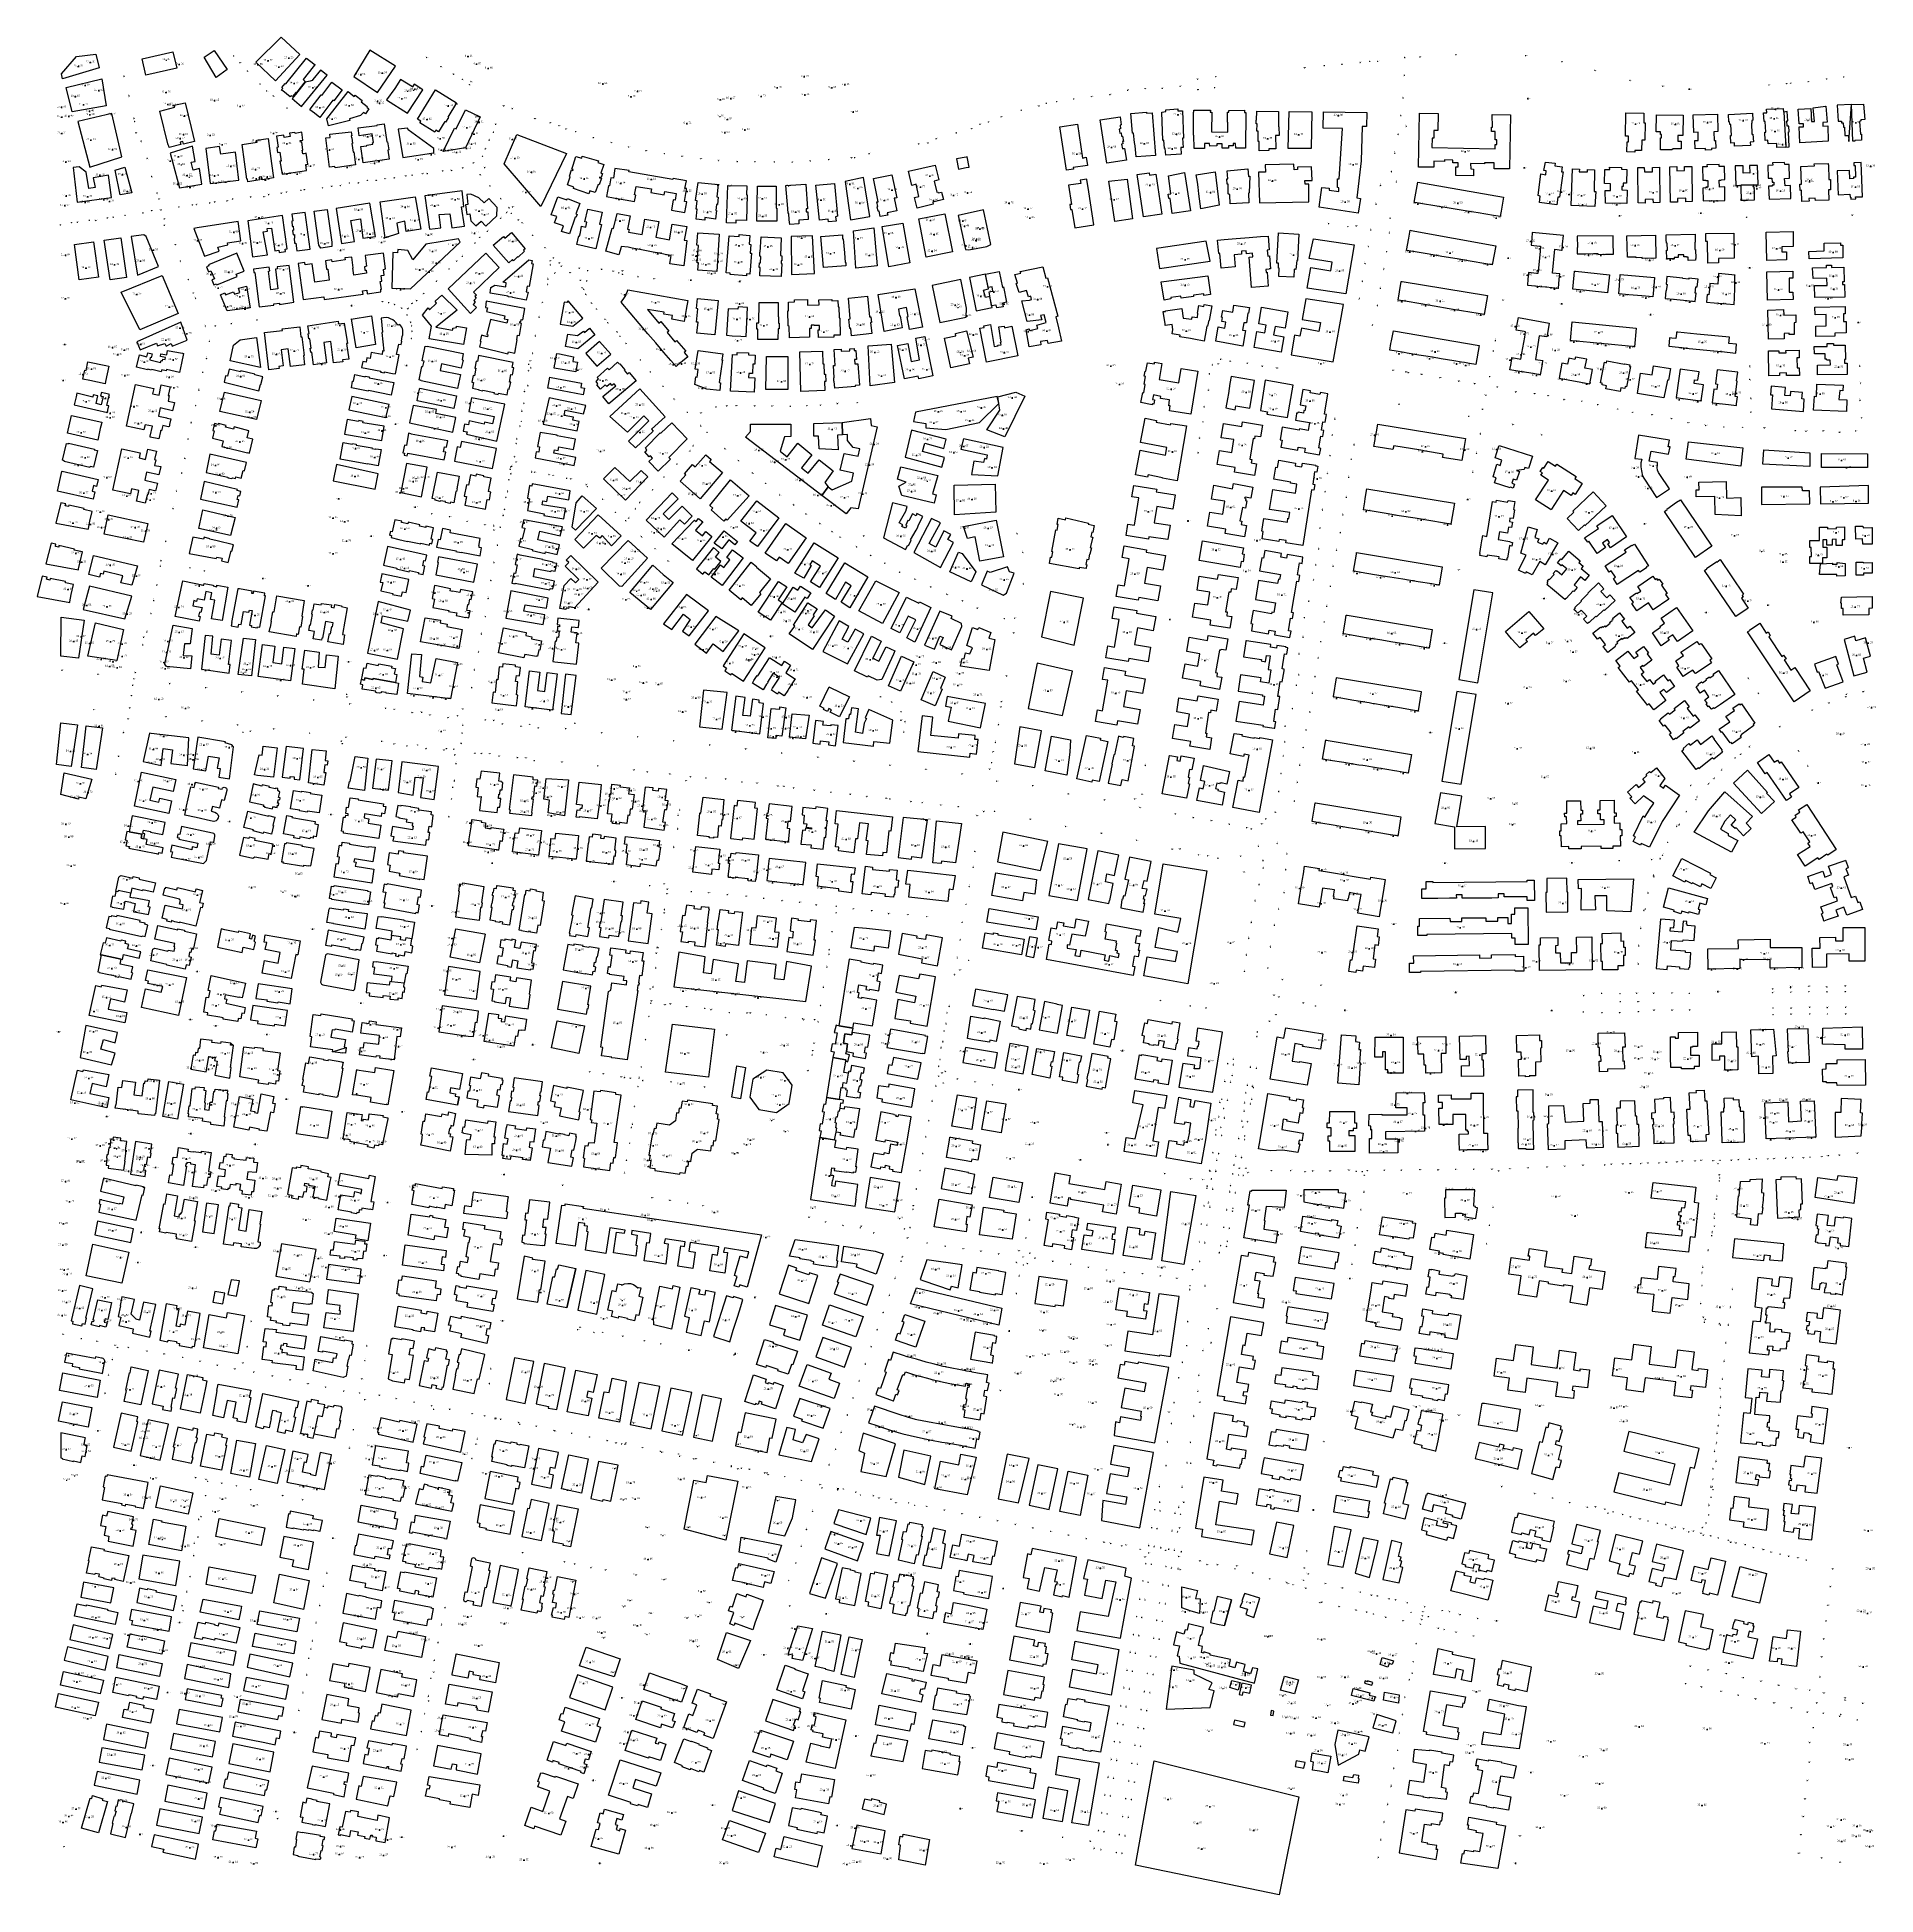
# Model space of a CAD drawing. Header units: inches. Extents: x 179019 to 255520, y 666000 to 809980.
# Drawn here: x 254505 to 255520, y 808954 to 809980 of the extents above.
import ezdxf
from ezdxf.enums import TextEntityAlignment as Align

# ---------------------------------------------------------------- set-up
doc = ezdxf.new("R2010")
doc.units = ezdxf.units.IN
doc.header["$MEASUREMENT"] = 0
for name, color, linetype in [('building levels', 6, 'Continuous'), ('orig buildings', 3, 'Continuous'), ('street levels', 5, 'Continuous')]:
    doc.layers.add(name, color=color, linetype=linetype)
doc.styles.add('hebtxt', font='hebtxt')

# ---------------------------------------------------------------- blocks, each defined once
blk = doc.blocks.new('1505')
for points in [[(-0.4, 0), (0.4, 0)], [(0, 0.4), (0, -0.4)]]:
    blk.add_lwpolyline(points)
at = {"style": 'hebtxt'}
blk.add_attdef('METER', text='', height=2, dxfattribs=at).set_placement((-1, 0), align=Align.RIGHT)
blk.add_attdef('CENTIMETER', (1, 0), '', height=2, dxfattribs=at)
blk = doc.blocks.new('1503')
for points in [[(-0.4, 0), (0.4, 0)], [(0, 0.4), (0, -0.4)]]:
    blk.add_lwpolyline(points)
at = {"style": 'hebtxt'}
blk.add_attdef('METER', text='', height=2, dxfattribs=at).set_placement((-1, 0), align=Align.RIGHT)
blk.add_attdef('CENTIMETER', (1, 0), '', height=2, dxfattribs=at)

msp = doc.modelspace()

# ---------------------------------------------------------------- linework, layer by layer
at = {"layer": 'orig buildings'}
for points in [[(254537.8, 809970.6), (254539.6, 809963.1), (254519.3, 809957), (254518.7, 809959.8), (254527, 809969.4)], [(254640, 809980), (254626, 809966.2), (254637, 809956), (254650.4, 809970.4)], [(254680.2, 809958.4), (254693.2, 809949.4), (254703.2, 809964.1), (254689, 809972.8)], [(254541, 809957.1), (254543.5, 809942.2), (254524.6, 809938.8), (254521.4, 809952.3)], [(254698.2, 809945.4), (254709.8, 809938), (254718.2, 809950.9), (254713.4, 809954), (254712.5, 809952.6), (254705.9, 809956.7), (254702.8, 809951.7)], [(254715.3, 809934.8), (254725.3, 809950.9), (254736.9, 809943.8), (254732, 809935.8), (254732.4, 809935.6), (254730.8, 809933.1), (254730.5, 809933.4), (254727, 809927.8), (254725.5, 809928.7), (254724.9, 809927.6), (254716.6, 809932.7), (254717.2, 809933.7), (254715.3, 809934.8)], [(254573.1, 809939.2), (254581.3, 809941.3), (254581, 809942.4), (254587.1, 809943.8), (254590.4, 809930.2), (254592.3, 809922.5), (254586.1, 809920.9), (254585.7, 809922.5), (254584.3, 809922.1), (254584.7, 809920.7), (254578.2, 809919.1), (254577.8, 809920.5), (254577.6, 809920.4), (254573.1, 809939.2)], [(254741.9, 809940), (254750, 809936), (254741.8, 809918.9), (254729.5, 809916.9), (254735.8, 809929.8), (254736.7, 809929.4)], [(255492.9, 809941.9), (255493.7, 809933.1), (255491.2, 809932.9), (255491.3, 809930.9), (255493.9, 809931.1), (255494.2, 809922.7), (255478.5, 809921.7), (255478.1, 809930.5), (255480.5, 809930.5), (255480.5, 809932.2), (255478.1, 809932.2), (255477.6, 809940.3), (255484.6, 809940.6), (255484.9, 809933.4), (255486.6, 809933.5), (255485.8, 809941.1), (255492.6, 809942)], [(255507.1, 809942.8), (255499.2, 809942.4), (255499.6, 809933.6), (255501.5, 809933.6), (255501.5, 809932.7), (255502.5, 809932.8), (255502.6, 809930.3), (255503.2, 809930.3), (255503.4, 809925.7), (255505.4, 809925.8), (255505.6, 809922.5)], [(254704.6, 809929.3), (254707.2, 809913.5), (254724.3, 809916.1), (254724.3, 809918.6), (254710.1, 809928.8), (254710, 809929.7)], [(255196.5, 809938.9), (255209.1, 809938.8), (255208.7, 809918.5), (255196, 809918.6), (255196.5, 809938.9)], [(255470.7, 809919.3), (255472.7, 809919.4), (255472.2, 809927.8), (255472.7, 809927.8), (255472.5, 809930.8), (255471.5, 809930.8), (255471.3, 809933.8), (255471.9, 809933.9), (255471.6, 809938.9), (255469.6, 809938.7)], [(254797.6, 809915.8), (254783.4, 809886.5), (254763.2, 809910.1), (254770.2, 809926.2)], [(254802.8, 809914.1), (254806, 809913.2), (254806.3, 809914.4), (254815.3, 809911.8), (254814.9, 809910.8), (254818.2, 809909.7), (254816.6, 809905), (254817.5, 809904.7), (254816.8, 809902.5), (254815.9, 809902.8), (254815.8, 809902.4), (254816.9, 809902.1), (254815.7, 809898.5), (254815, 809898.7), (254813.5, 809894.2), (254810.5, 809895.2), (254810, 809893.6), (254801.4, 809896.5), (254801.7, 809897.3), (254798.2, 809898.5), (254799.7, 809903), (254799.2, 809903.2), (254800.4, 809906.7), (254801, 809906.5), (254801.2, 809907), (254800.6, 809907.2), (254801.3, 809909.4), (254801.3, 809909.4), (254802.8, 809914.1)], [(255018.3, 809913.8), (255012.9, 809912.8), (255014, 809907.2), (255018.3, 809908), (255019.9, 809908.3), (255018.8, 809913.9)], [(255479.4, 809898.8), (255479.1, 809908.7), (255486.6, 809908.9), (255486.5, 809910.1), (255494.2, 809910.3), (255494.2, 809909.5), (255494.3, 809909.5), (255494.5, 809901.5), (255495.4, 809901.5), (255495.5, 809895.8), (255494.4, 809895.8), (255494.5, 809890), (255487.1, 809889.8), (255487, 809891.1), (255483.5, 809891), (255483.6, 809889.4), (255479.6, 809889.3), (255479.4, 809895.5), (255478.7, 809895.4), (255478.6, 809898.8)], [(254546.3, 809891.5), (254544.8, 809903.9), (254536.3, 809902.4), (254537.3, 809897), (254533.8, 809896.5), (254532.4, 809905.4), (254528.6, 809908.4), (254525.2, 809908), (254527.5, 809888.9)], [(254719.4, 809892.4), (254721.9, 809874.1), (254728.2, 809874.8), (254727.3, 809882.2), (254733.2, 809882.4), (254734.3, 809874.7), (254741.2, 809875.6), (254739.7, 809886.3), (254741, 809886.5), (254739.9, 809895.1)], [(254742.5, 809893.2), (254743.2, 809887.6), (254741.8, 809887.5), (254742.5, 809882.2), (254744.2, 809882.4), (254744.8, 809878.7), (254747.6, 809875.8), (254750.4, 809878.5), (254753.1, 809875.6), (254759.2, 809881.4), (254759.4, 809886), (254754.8, 809891), (254752.1, 809888.5), (254749.2, 809891.3), (254744.7, 809893.4)], [(254551.6, 809869.2), (254554.7, 809847.3), (254545.7, 809846.1), (254542.4, 809867.9)], [(254557.3, 809869.9), (254560.8, 809848.7), (254572.4, 809853.4), (254565.6, 809870), (254564.3, 809870.8)], [(254765.7, 809855.4), (254757.1, 809865.1), (254762.8, 809869.9), (254763.5, 809869.1), (254767.2, 809872.2), (254774.8, 809863.2), (254773.9, 809862.4), (254774.4, 809861.8), (254770.9, 809858.5), (254770.6, 809858.8), (254768.3, 809856.6), (254767.8, 809857.2), (254765.7, 809855.4)], [(255227.8, 809838.4), (255206.6, 809841.5), (255208.5, 809852.9), (255219.6, 809851.1), (255220.4, 809855.8), (255207.7, 809857.8), (255210, 809868.6), (255232.4, 809865.3)], [(254536.5, 809867.1), (254539.3, 809847.6), (254528.6, 809846.1), (254525.9, 809865.5)], [(254574.4, 809848.5), (254583.2, 809827.4), (254562, 809818.5), (254551.7, 809839.3)], [(254621, 809842.5), (254623, 809830.6), (254610.2, 809829), (254606.5, 809837.8), (254608.9, 809838.8), (254609.3, 809837.8), (254613.8, 809839.4), (254614.3, 809838.2), (254617.2, 809839.1), (254616.5, 809841.5)], [(254752.8, 809830.8), (254754, 809830.5), (254753.5, 809828.5), (254763.6, 809826.2), (254763.2, 809824.5), (254765.2, 809824.1), (254764.7, 809822.1), (254755.6, 809824.2), (254753.7, 809815.8), (254754.2, 809815.6), (254753.9, 809814.6), (254750.6, 809815.4), (254749.9, 809812.1), (254750.3, 809812), (254749.6, 809809.1), (254765.2, 809805.1), (254765.5, 809806.2), (254769, 809805.5), (254770.4, 809812.9), (254770.1, 809813), (254770.6, 809815.5), (254771.6, 809815.3), (254772.8, 809822), (254771.8, 809822.2), (254771.9, 809823), (254772.3, 809822.9), (254772.5, 809824.2), (254773.5, 809824), (254774.6, 809830.2), (254753.3, 809834.2), (254752.8, 809830.8)], [(254798.6, 809834.5), (254797.7, 809833.6), (254796.3, 809833.8), (254794.1, 809821.6), (254801.1, 809820.4), (254806.7, 809824.8)], [(254628.6, 809797.7), (254611.9, 809801.3), (254613.8, 809810), (254617.4, 809813), (254626.4, 809814.2)], [(254995.4, 809814.8), (254999.8, 809793), (254992.1, 809791.4), (254991.8, 809792.9), (254984.2, 809791.4), (254980.3, 809809.7), (254986, 809810.8), (254987.8, 809801), (254992.4, 809801.9), (254990.5, 809813.8)], [(254749, 809804.1), (254748.4, 809801), (254747.8, 809801.2), (254747, 809797.3), (254747.6, 809797.2), (254746.8, 809793.1), (254746.1, 809793.2), (254745.4, 809789.5), (254746.3, 809789.3), (254745.7, 809786.2), (254749.1, 809785.5), (254749.1, 809785.3), (254751.3, 809784.8), (254751.4, 809785.2), (254757.7, 809783.9), (254757.5, 809783.2), (254759.9, 809782.7), (254760, 809783.4), (254764.8, 809782.5), (254765.3, 809785.8), (254766, 809785.6), (254766.8, 809789.5), (254766.1, 809789.6), (254766.8, 809793.8), (254767.7, 809793.6), (254768.5, 809797.5), (254767.6, 809797.7), (254768.1, 809800.4), (254749.1, 809804.2), (254749, 809804.1)], [(254829.4, 809796.1), (254831.2, 809794), (254832.2, 809794.8), (254836, 809790.3), (254821, 809777.6), (254817.7, 809781.6), (254821.9, 809785.2), (254824.8, 809787.6), (254823.9, 809788.7), (254822.7, 809787.7), (254821.9, 809788.8), (254819.9, 809787.1), (254819, 809788), (254816.4, 809785.6), (254814.4, 809788.1), (254814.9, 809788.7), (254813.9, 809789.9), (254815.3, 809791.4), (254814.6, 809792.2), (254820.3, 809797.2), (254821.1, 809796.4), (254825.7, 809800.6), (254826.8, 809799.4), (254827, 809799.6), (254829.8, 809796.4), (254829.4, 809796.1)], [(254838.1, 809785.8), (254852.1, 809770.4), (254844.5, 809763.5), (254845.5, 809762.5), (254835.7, 809753.2), (254831.9, 809757), (254843.1, 809768.1), (254840.2, 809771), (254831.2, 809762), (254821.6, 809770.6)], [(254629, 809779.5), (254626.5, 809768.9), (254606.2, 809773.4), (254608.7, 809784.1)], [(254713, 809776.6), (254711, 809767), (254734.8, 809762), (254736.5, 809770), (254725.5, 809772.3), (254725.9, 809774.5)], [(254745.2, 809780.9), (254743.7, 809773.4), (254757.6, 809770.6), (254756.8, 809766.6), (254752.4, 809767.5), (254752.2, 809766.4), (254743.9, 809768.1), (254743.5, 809766), (254741.3, 809766.4), (254740.6, 809762.5), (254742.7, 809762.1), (254742.4, 809760.8), (254759.1, 809757), (254763.5, 809777.3)], [(255217, 809770.6), (255217.2, 809771.6), (255216, 809771.8), (255218, 809783.1), (255213.8, 809783.8), (255213.6, 809782.7), (255208.1, 809783.6), (255208.3, 809784.7), (255204.1, 809785.5), (255202.6, 809777), (255205.8, 809776.5), (255205.3, 809773.8), (255204.7, 809773.9), (255204.5, 809772.4), (255201.5, 809772.9), (255201.4, 809772.4), (255200.7, 809772.5), (255200.4, 809770.6), (255200.1, 809768.6), (255207.8, 809767.3), (255207.1, 809762.8), (255202.2, 809763.7), (255202.1, 809763), (255192.8, 809764.6), (255191.7, 809757.7), (255192.7, 809757.5), (255192, 809753.6), (255201.3, 809752), (255201.6, 809753.7), (255205.5, 809753.1), (255205.1, 809750.9), (255213.4, 809749.5), (255214, 809753), (255212.9, 809753.2), (255214, 809759.7), (255215.1, 809759.5), (255215.7, 809762.8), (255214.4, 809763), (255215.2, 809767.7), (255216.5, 809767.5)], [(254524.3, 809771.2), (254541, 809767.5), (254540.8, 809766.5), (254540.2, 809763.9), (254538.8, 809757.6), (254522.1, 809761.3)], [(254899.1, 809766.4), (254921.5, 809766.4), (254921.5, 809759.5), (254918, 809759.3), (254915.6, 809751.5), (254919.4, 809748.4), (254925.3, 809755.8), (254933.1, 809749.4), (254927.4, 809742.2), (254931, 809739.3), (254937, 809746.7), (254944.9, 809740.5), (254940.3, 809734.1), (254942, 809731.8), (254938.6, 809726.9), (254896.4, 809759.1), (254899.1, 809762.3)], [(254938.6, 809726.9), (254942, 809731.8), (254944.2, 809730.1), (254955.1, 809734.8), (254956.1, 809739.2), (254948.7, 809741), (254950.9, 809750.1), (254958.7, 809748.7), (254959.6, 809752.8), (254955.8, 809753.5), (254952.8, 809757.4), (254952.7, 809760.6), (254950, 809760.5), (254949.8, 809767.2), (254965.4, 809769.4), (254965.8, 809765.6), (254969.1, 809764.9), (254958.6, 809719.6), (254954.5, 809720.2), (254952, 809716.8)], [(254759, 809753), (254739.7, 809756.8), (254738.9, 809753.5), (254737.3, 809753.8), (254735.8, 809746), (254756.8, 809741.8), (254759, 809753), (254759, 809753)], [(254709.2, 809744.7), (254706.2, 809728.6), (254717.5, 809726.3), (254720.6, 809742.6), (254709.2, 809744.7)], [(254860.3, 809734.9), (254863.5, 809738.3), (254862.8, 809738.9), (254867.2, 809744), (254868.6, 809742.8), (254874.6, 809749.4), (254877.5, 809746.8), (254876.5, 809745.7), (254883.8, 809739.6), (254871.3, 809725.2), (254860.3, 809734.9)], [(255458.7, 809752.2), (255484.1, 809750.5), (255484.1, 809743), (255458.1, 809744.2)], [(255515.9, 809749.9), (255515.8, 809742.4), (255490.4, 809742.5), (255490.5, 809750.2)], [(254516.6, 809729.4), (254519, 809740.2), (254519.1, 809740.4), (254539, 809735.8), (254538.1, 809732), (254536.5, 809732.4), (254535.8, 809729.3), (254537.2, 809729), (254536.3, 809725)], [(254830.1, 809724.3), (254818.1, 809736.1), (254824.2, 809742.4), (254832.6, 809734.7), (254838.8, 809740.8), (254842.5, 809737.3)], [(254888.1, 809735.6), (254898.5, 809726.8), (254886.3, 809713.4), (254885.6, 809714.1), (254884.5, 809712.8), (254877.5, 809719), (254878.4, 809719.9), (254876.7, 809721.5)], [(254806.2, 809726.7), (254814.1, 809719.7), (254802.5, 809707.8), (254800.8, 809709.5), (254803, 809723)], [(254855.9, 809728.5), (254859.3, 809725.1), (254851, 809716.8), (254854.1, 809713.7), (254861.4, 809721.1), (254867, 809715.6), (254862.7, 809711.1), (254860.2, 809713.5), (254851.5, 809703.9), (254841.6, 809713.4)], [(255457.3, 809731.6), (255457.4, 809721.9), (255484, 809722.3), (255483.9, 809729.6), (255479.9, 809729.6), (255479.8, 809731.5)], [(255489.8, 809731.6), (255490, 809722.3), (255516.5, 809722.7), (255516.5, 809732.5)], [(254515.6, 809711.6), (254533.5, 809708.3), (254533.6, 809708.8), (254534.5, 809712.8), (254535.7, 809718.2), (254531.2, 809719.2), (254531.3, 809719.8), (254522.9, 809721.6), (254522.7, 809720.8), (254520.8, 809721.2), (254521.1, 809722.4), (254518.4, 809722.9)], [(254566.4, 809711.5), (254564.1, 809701.2), (254542.4, 809705.6), (254544.5, 809716.3)], [(254815, 809716.2), (254827.8, 809704.6), (254822.4, 809699.2), (254817.3, 809704.9), (254816, 809703.4), (254813.9, 809704.8), (254807, 809697.8), (254802.2, 809702.6)], [(254877.9, 809704.3), (254867.2, 809691), (254855.7, 809700.3), (254868.2, 809713.3), (254869.1, 809712.6), (254870.5, 809714.3), (254872.8, 809712.4), (254868.9, 809707.9), (254872.7, 809704.7), (254874.6, 809707.1)], [(254903, 809698.8), (254898.9, 809701.8), (254902.4, 809706.3), (254893.9, 809712.7), (254902.7, 809724), (254914.8, 809714.6)], [(254510.2, 809689.2), (254528.1, 809685.9), (254528.2, 809686.4), (254529.1, 809690.4), (254530.3, 809695.9), (254525.8, 809696.8), (254525.9, 809697.4), (254517.4, 809699.3), (254517.3, 809698.4), (254515.4, 809698.8), (254515.7, 809700), (254513, 809700.6)], [(254831.7, 809702.2), (254842.4, 809692.3), (254828.2, 809676.8), (254826.9, 809676.9), (254816.8, 809686.9)], [(254934.4, 809700.8), (254947.6, 809692.5), (254937.2, 809676.2), (254932.3, 809679.3), (254937.9, 809687.9), (254933.2, 809690.8), (254932, 809688.7), (254932.6, 809688.3), (254928.6, 809681.3), (254923.7, 809684.1)], [(254725.4, 809683.1), (254746.5, 809679.1), (254748.4, 809689.1), (254726.9, 809693.1), (254726.3, 809690.1), (254726.7, 809690)], [(254844, 809664), (254832.5, 809673.4), (254845.3, 809688.4), (254850.9, 809683.4), (254856.4, 809678.9)], [(254951.3, 809689.8), (254964, 809682.1), (254954, 809665), (254949.2, 809668.1), (254954.7, 809677.1), (254951.7, 809679.1), (254946.2, 809669.6), (254941, 809672.8)], [(254916.8, 809667.1), (254922.8, 809676.3), (254925.3, 809674.6), (254926.8, 809676.9), (254932.5, 809673.2), (254930.4, 809670), (254929.1, 809670.9), (254925.2, 809664.8), (254923.6, 809662.6)], [(254968.4, 809679.9), (254981.2, 809673.4), (254972, 809656.2), (254958.9, 809663.3)], [(254998.8, 809665.1), (254990, 809646), (254985.4, 809648.4), (254990.5, 809658.3), (254986.3, 809660.4), (254981.6, 809651.2), (254976.9, 809653.6), (254985.3, 809670.8), (254992.1, 809667.5), (254992.5, 809668.3)], [(254549.4, 809635.9), (254533.3, 809638.3), (254537.5, 809656.7), (254553, 809653)], [(254580.5, 809655.4), (254590.9, 809653.6), (254589.9, 809645.1), (254586.7, 809645.1), (254585.9, 809638.7), (254590.7, 809638.4), (254590, 809631.3), (254576.8, 809632.6), (254575.9, 809633.9)], [(255034, 809647.5), (255030.9, 809630.3), (255015.1, 809632.8), (255016, 809636.9), (255017.2, 809636.7), (255017.9, 809640), (255020.3, 809639.6), (255021.7, 809642.9), (255018.6, 809644.2), (255021.8, 809654.1), (255024.7, 809653), (255025.2, 809654.1), (255031.8, 809651.3), (255030.7, 809648.1)], [(255475.7, 809631.9), (255484.2, 809619.1), (255475.4, 809613.1), (255449.7, 809651.6), (255451, 809652.4), (255450.7, 809652.6), (255456.4, 809656.4), (255459.9, 809651), (255461, 809651.7), (255462.2, 809649.6), (255461.4, 809648.9), (255468.5, 809638.1), (255469.5, 809638.8), (255470.9, 809636.8), (255469.9, 809636.2), (255473.6, 809630.5), (255475.7, 809631.9)], [(254895.3, 809624.5), (254907.3, 809642.9), (254895.5, 809650.5), (254884.1, 809632.9), (254886, 809631.7), (254885.1, 809630.2), (254888.4, 809628), (254888.8, 809628.7)], [(255503, 809647.5), (255508.4, 809627.4), (255515.7, 809629.4), (255513.6, 809637.1), (255517.6, 809638.2), (255514.8, 809648.3), (255509.5, 809646.8), (255508.8, 809649.2)], [(254671.6, 809638.3), (254669.7, 809620.2), (254651.8, 809622.7), (254652.7, 809631), (254651.6, 809631.1), (254653.1, 809641.6), (254661.1, 809640.5), (254660.5, 809632.2), (254664.4, 809631.9), (254665.1, 809639)], [(255052.4, 809609.3), (255071.4, 809605.5), (255077, 809630), (255057.4, 809634.3)], [(255268, 809608.1), (255269.7, 809618.5), (255222.5, 809626.3), (255220.8, 809615.9), (255221, 809615.9), (255225.1, 809615.2), (255232.3, 809614), (255240.8, 809612.6), (255243, 809612.2), (255243.6, 809612.1), (255248, 809611.4), (255256.6, 809610), (255263.6, 809608.8), (255267.9, 809608.1), (255268, 809608.1)], [(255007.8, 809615.9), (255006.8, 809610.7), (255009.9, 809610.1), (255008.4, 809602.3), (255026.1, 809598.7), (255028.9, 809612.2)], [(254518.5, 809601.4), (254527.6, 809600.3), (254524.2, 809577.3), (254516, 809578.5)], [(254920.7, 809593.6), (254922.2, 809606.4), (254931.5, 809605.6), (254929.5, 809592.6)], [(254532.4, 809599.8), (254541.4, 809598.6), (254538, 809575.6), (254529.8, 809576.8)], [(254594, 809593.5), (254591.5, 809576), (254598.4, 809574.9), (254599.9, 809583), (254605.8, 809582.1), (254604.8, 809576.4), (254606.4, 809576.2), (254605.7, 809571.5), (254611.5, 809570.5), (254613.7, 809588.2), (254612.9, 809589.2), (254609.2, 809590.3), (254609.3, 809591)], [(255061.8, 809575), (255065.4, 809594.1), (255075.9, 809592.1), (255075.4, 809585.2), (255073.8, 809572.5)], [(254680.9, 809582.8), (254688, 809582), (254686, 809564.1), (254677.1, 809565.4), (254677.7, 809569.1), (254678.1, 809569.1)], [(254692.5, 809581.4), (254690.5, 809565.3), (254699.3, 809564.2), (254701.3, 809580.5)], [(255468.3, 809579.9), (255478, 809565.7), (255472.8, 809562.2), (255474, 809560.4), (255471.1, 809558.5), (255460.5, 809574), (255459.4, 809573.2), (255455.1, 809579.5), (255461.4, 809583.9), (255464.3, 809579.7), (255466.1, 809580.9), (255467.2, 809579.2), (255468.3, 809579.9)], [(254581.9, 809570.1), (254580.4, 809563.5), (254569.2, 809565.9), (254567.6, 809558.8), (254572.6, 809557.7), (254573.1, 809559.8), (254579.5, 809558.4), (254578.1, 809551.4), (254559.1, 809555.4), (254563, 809574.2)], [(255441.9, 809568.2), (255449.7, 809575.3), (255460.6, 809563), (255460.2, 809562.6), (255464.5, 809558), (255457.3, 809551.4), (255441.9, 809568.2)], [(254876.4, 809537.9), (254876.5, 809538.5), (254869.9, 809539.2), (254871, 809549.4), (254871, 809549.4), (254871.2, 809551.7), (254871.8, 809551.6), (254873, 809560.3), (254884.5, 809559.1), (254883.7, 809550.5), (254884.1, 809550.5), (254883.8, 809547.9), (254883.3, 809548), (254882.9, 809544.3), (254881.5, 809544.5), (254880.9, 809538.1), (254878.8, 809538.3), (254878.8, 809537.7), (254876.4, 809537.9)], [(255428.1, 809552.9), (255437.2, 809563.3), (255452.3, 809549.8), (255448.8, 809546), (255451.7, 809543), (255447.5, 809539), (255443.3, 809543.4), (255442.8, 809543), (255440.6, 809545), (255443.2, 809547.8), (255440.3, 809550.6), (255437.1, 809547.1), (255434.7, 809542.8), (255438.9, 809540.4), (255438.9, 809539.3), (255444.2, 809536.4), (255440.8, 809530), (255420.2, 809541.1), (255428.1, 809552.9)], [(254888.4, 809537.6), (254894.8, 809536.9), (254895, 809537.9), (254901.2, 809537.2), (254903.1, 809554.2), (254901.6, 809554.4), (254901.9, 809557.4), (254892, 809558.5), (254891.6, 809555.5), (254890.1, 809555.7), (254888.1, 809537.7), (254888.4, 809537.6)], [(255069.3, 809534.7), (255063.9, 809506.1), (255079.7, 809503.4), (255085, 809531.8)], [(255127.1, 809523.6), (255151.2, 809519.7), (255140.7, 809457.3), (255116.3, 809461.8), (255118.1, 809472.2), (255133.9, 809469.6), (255134.9, 809475.1), (255122.6, 809477.3), (255124.6, 809488.5), (255135.2, 809485.8), (255136.7, 809493.4), (255122.4, 809495.7)], [(255413.4, 809526.5), (255429.2, 809518.5), (255428.8, 809517.7), (255432.3, 809515.9), (255429.3, 809510), (255424.4, 809512.5), (255423.6, 809510.9), (255419.3, 809513), (255419, 809512.5), (255415.4, 809514.3), (255415, 809513.4), (255408.4, 809516.9), (255413.4, 809526.5)], [(255401.6, 809493), (255399.2, 809465.8), (255405.3, 809465.3), (255405.5, 809467.3), (255412.1, 809466.7), (255412.1, 809465.8), (255417.3, 809465.4), (255417.4, 809466.5), (255417.8, 809466.5), (255418.4, 809474.5), (255415.4, 809474.7), (255415.4, 809475.3), (255407.3, 809476), (255407.7, 809481.3), (255414, 809480.8), (255414.1, 809481.7), (255420.1, 809481.2), (255420.8, 809489.1), (255416.3, 809489.5), (255416.4, 809490.2), (255415.9, 809490.3), (255416.1, 809491.7), (255414.1, 809491.9), (255413.6, 809485.8), (255407, 809486.4), (255407.2, 809488.4), (255408.9, 809488.2), (255409.3, 809492.4), (255401.6, 809493)], [(255514.4, 809488.5), (255514.4, 809469.8), (255505.8, 809469.8), (255505.8, 809473.8), (255493.2, 809473.7), (255493.3, 809466.5), (255485.5, 809466.3), (255485.3, 809477.1), (255489.7, 809477.1), (255489.6, 809482.9), (255498.3, 809483), (255498.3, 809481), (255502.4, 809481), (255502.4, 809488.4)], [(254623.2, 809485), (254616.5, 809486.4), (254616.3, 809485.7), (254609, 809487.2), (254607, 809487.6), (254604.9, 809477.5), (254618.5, 809474.7), (254619.1, 809477.5), (254624.9, 809476.2), (254625, 809476.4), (254625.8, 809480.2), (254625.1, 809480.8), (254625.9, 809483.7), (254624.2, 809484.2), (254623.6, 809482), (254622.5, 809482.3), (254623.2, 809485)], [(254683.1, 809470.6), (254665.6, 809473.8), (254664.9, 809473.6), (254664.5, 809473.2), (254661.8, 809458.2), (254662.4, 809457.1), (254663.1, 809456.7), (254680, 809453.7), (254680.5, 809454.1), (254680.8, 809454.7), (254683.1, 809470.6)], [(254532.2, 809434.3), (254529.1, 809416.6), (254546.3, 809412.6), (254548.4, 809419.1), (254540.5, 809421.2), (254541.9, 809426.5), (254548.5, 809424.8), (254549.7, 809430.5)], [(255145.9, 809432.8), (255145, 809425.9), (255146.7, 809425.6), (255146.3, 809422.7), (255145.8, 809422.8), (255145.6, 809421.3), (255141, 809421.9), (255140.4, 809417.6), (255147.8, 809416.6), (255147, 809410.3), (255144.2, 809410.4), (255144.5, 809412.4), (255137.9, 809413.4), (255135.7, 809400.3), (255154.4, 809397.5), (255159.8, 809430.7), (255145.9, 809432.8)], [(255499.2, 809415.4), (255514.6, 809415.6), (255514.7, 809401.3), (255499.1, 809401.2), (255499, 809402.6), (255493.2, 809402.6), (255493.2, 809403.2), (255491.2, 809403.2), (255491.1, 809410.2), (255493.1, 809410.3), (255493.1, 809413.3), (255499.1, 809413.3), (255499.2, 809415.4)], [(255111.3, 809398.4), (255129, 809395.7), (255127.8, 809388.4), (255124.2, 809389), (255121.3, 809370.6), (255124.5, 809370.1), (255123.2, 809361.9), (255105.4, 809364.7), (255106.6, 809372.5), (255111.6, 809371.7), (255116, 809390.5), (255110.3, 809391.6)], [(255203.8, 809371.1), (255203.8, 809370.6), (255202.1, 809371), (255201.8, 809369), (255202.4, 809368.9), (255201.4, 809364.1), (255193, 809365.5), (255186.1, 809365.1), (255179.7, 809366.2), (255180.5, 809371.1), (255184.8, 809396.7), (255196.8, 809394.7), (255196.6, 809393.4), (255200.7, 809392.7), (255200.9, 809393.9), (255204.5, 809393.3), (255203.8, 809389), (255204.5, 809388.8), (255204, 809385.7), (255202.5, 809386), (255201.6, 809380.4), (255195.3, 809381.4), (255195.5, 809382.2), (255193.3, 809382.6), (255192.5, 809376.9), (255204.3, 809374.8)], [(255306.1, 809370.6), (255306.2, 809365.7), (255305.8, 809365.7), (255301.8, 809365.7), (255294.9, 809365.6), (255291, 809365.5), (255290.7, 809365.5), (255290.5, 809370.6), (255290.5, 809374.4), (255295.6, 809374.5), (255295.6, 809375.7), (255295, 809375.7), (255295, 809376.6), (255294.2, 809376.6), (255294.2, 809385.2), (255287, 809385.1), (255287, 809379.7), (255283.4, 809379.7), (255279.4, 809379.6), (255279.3, 809388.6), (255281.2, 809388.6), (255281.2, 809391.8), (255279, 809391.8), (255279, 809395.9), (255286, 809396), (255286, 809393.8), (255297.1, 809393.8), (255297.1, 809397), (255303.7, 809397), (255303.7, 809393.5), (255303.8, 809375.9), (255303.8, 809374.8), (255306.1, 809374.8)], [(255322.9, 809369.5), (255323.1, 809369.5), (255323.1, 809366.4), (255327.2, 809366.4), (255327.2, 809366), (255331.6, 809366.1), (255331.5, 809370.7), (255331.3, 809381.9), (255331.5, 809381.9), (255331.5, 809382.3), (255331.9, 809382.3), (255331.9, 809384.7), (255331.8, 809384.7), (255331.6, 809384.7), (255331.6, 809386.2), (255331.3, 809386.2), (255331.2, 809398.7), (255322.7, 809398.6), (255322.7, 809394.9), (255321.9, 809394.9), (255322, 809387.2), (255322.8, 809387.2), (255323, 809377.6), (255322.8, 809377.6), (255322.8, 809376.6)], [(255426.8, 809370.8), (255426.8, 809370.4), (255418.3, 809370), (255418.3, 809371.3), (255418.2, 809373.6), (255416.9, 809373.6), (255416.1, 809388.2), (255418, 809388.2), (255417.5, 809397.1), (255421.4, 809397.3), (255421.3, 809398.4), (255425.7, 809398.6), (255426, 809392.7), (255427.2, 809392.7), (255428.2, 809374.1), (255426.7, 809374)], [(254863.1, 809352.7), (254863.8, 809356.7), (254864.8, 809356.6), (254865.2, 809359.4), (254866.2, 809359.3), (254866.9, 809363.9), (254870, 809366.1), (254877.2, 809365.1), (254877.6, 809368.1), (254878.6, 809367.9), (254879, 809370.6), (254879, 809370.8), (254880, 809370.6), (254880, 809370.6), (254880, 809370.6), (254881.9, 809382.4), (254880.9, 809382.6), (254881.3, 809385.4), (254880.3, 809385.6), (254881, 809389.7), (254878.2, 809390.1), (254878.3, 809391), (254864.4, 809393.1), (254864.3, 809392.1), (254861.4, 809392.5), (254860.8, 809388.5), (254859.8, 809388.7), (254859.4, 809385.9), (254858.4, 809386), (254857.7, 809381.7), (254854.4, 809379.2), (254847.4, 809380.3), (254847, 809377.3), (254846, 809377.5), (254845.5, 809374.6), (254845, 809374.7), (254844.4, 809370.6), (254843.1, 809362.8), (254843.7, 809362.7), (254843.2, 809359.9), (254844.2, 809359.8), (254843.6, 809355.7), (254846.4, 809355.3), (254846.3, 809354.3), (254860.2, 809352.2), (254860.3, 809353.1), (254863.1, 809352.7)], [(255150.3, 809371.2), (255148, 809358), (255128.7, 809361.2), (255130.3, 809370.9), (255134.5, 809370.2), (255134.4, 809369), (255138.4, 809368.3), (255138.7, 809370), (255140.4, 809369.8), (255140.8, 809371.2), (255141.8, 809375.6), (255141.5, 809375.7), (255142.3, 809380.4), (255138.9, 809380.9), (255138.6, 809379.6), (255133.3, 809380.3), (255135.6, 809394.7), (255136.9, 809394.4), (255142.3, 809393.5), (255141.7, 809389.6), (255143.9, 809389.2), (255144.6, 809392.9), (255153.4, 809391.5)], [(255377.9, 809371.2), (255378.1, 809367.2), (255389.9, 809367.6), (255389.8, 809371.1), (255389.6, 809375.3), (255389.8, 809375.3), (255389.6, 809379.7), (255388.8, 809379.6), (255388.6, 809384.3), (255387.7, 809384.3), (255387.4, 809392.8), (255379.3, 809392.5), (255379.4, 809388.6), (255377.3, 809388.6), (255377.7, 809379.3), (255377.1, 809379.2), (255377.2, 809374.9), (255377.8, 809374.9)], [(255397.9, 809371.3), (255398, 809369.2), (255409.2, 809369.6), (255409.1, 809371.1), (255408.8, 809380), (255409.1, 809380), (255409, 809383.2), (255409.4, 809383.2), (255409.2, 809386.4), (255407.5, 809386.3), (255407.1, 809394.6), (255403.3, 809394.4), (255403.3, 809393.8), (255398.2, 809393.5), (255398.6, 809386), (255396.6, 809385.9), (255396.7, 809383), (255397.6, 809383), (255397.7, 809379.5), (255397.2, 809379.4), (255397.3, 809377.2), (255397.7, 809377.2)], [(255447.8, 809370.6), (255447.8, 809369.9), (255444.6, 809369.8), (255443.7, 809369.8), (255435.7, 809369.5), (255435.6, 809370.5), (255435.1, 809386.6), (255436.6, 809386.7), (255436.5, 809388.9), (255436.9, 809388.9), (255436.8, 809394.1), (255441.8, 809394.3), (255441.8, 809393.3), (255444.9, 809393.5), (255445, 809389.4), (255445.5, 809389.4), (255445.6, 809387), (255447.4, 809387.1)], [(254559.6, 809370.2), (254556.8, 809352.2), (254564.9, 809351), (254565.4, 809354.2), (254564.2, 809354.4), (254564.8, 809357.8), (254565.8, 809357.6), (254566.4, 809361.8), (254567.9, 809361.5), (254568.3, 809363.8), (254567.9, 809363.9), (254568.6, 809368.8)], [(254643.9, 809341), (254646, 809340.7), (254645.7, 809339.1), (254649.6, 809338.4), (254649.9, 809340), (254652.1, 809339.5), (254652.7, 809342.7), (254654, 809342.4), (254654.5, 809345.4), (254652.9, 809345.7), (254653.2, 809347.3), (254655.4, 809346.9), (254655.2, 809346.2), (254658.5, 809345.6), (254658.3, 809344.4), (254658.4, 809344.4), (254657.5, 809339.7), (254660.7, 809339.1), (254660.6, 809338.7), (254665.2, 809337.9), (254667.1, 809348.1), (254667.2, 809348.1), (254667.7, 809350.4), (254665.9, 809350.8), (254666.2, 809352.5), (254662.1, 809353.3), (254662.2, 809353.8), (254654.9, 809355.1), (254655.1, 809356.2), (254651, 809357), (254650.7, 809355.7), (254648.4, 809356.1), (254648.3, 809355.4), (254646.2, 809355.8), (254643.5, 809341.1), (254644, 809341), (254643.9, 809341)], [(255465.2, 809349.1), (255466.2, 809328), (255478.4, 809328.6), (255478.2, 809332.6), (255479.1, 809332.7), (255479, 809335.8), (255480, 809335.9), (255479.5, 809349.6), (255476.6, 809349.5), (255476.5, 809350.8), (255468, 809350.5), (255468, 809349.2), (255465.2, 809349.1)], [(255510, 809350.3), (255508.4, 809336.1), (255486.9, 809339.4), (255488.4, 809350.4), (255499.2, 809349), (255499.6, 809351.5)], [(254603, 809319.4), (254605.4, 809335.3), (254598.9, 809336.3), (254596.6, 809320.4)], [(255131.3, 809342.7), (255145, 809340.4), (255138.5, 809302.4), (255126.3, 809304.3)], [(255189.3, 809314.1), (255171.5, 809317), (255174.6, 809335.1), (255173.8, 809335.2), (255175, 809343), (255175.9, 809342.8), (255176, 809343.3), (255194.9, 809343.4), (255194.4, 809338.5), (255193.9, 809333.9), (255183.9, 809334.3), (255182.8, 809326.7), (255183.2, 809326.7), (255182.5, 809321.9), (255190.2, 809320.8), (255189.3, 809314.1)], [(255299, 809343.5), (255282.8, 809343.6), (255282.8, 809338.9), (255282.3, 809338.9), (255282.6, 809328.3), (255288.5, 809328.5), (255288.4, 809330.6), (255291.6, 809330.6), (255293.8, 809330), (255293.6, 809328.6), (255299.7, 809327.8), (255300.6, 809333.7), (255299.4, 809333.9), (255299.4, 809334.4), (255298.6, 809334.5), (255298.8, 809338.5), (255299, 809343.5)], [(254538.7, 809326.2), (254537.1, 809318.7), (254557, 809314.5), (254558.6, 809322.1)], [(255099.2, 809308.1), (255082.2, 809310.7), (255083.4, 809318.7), (255087.9, 809318.1), (255088.3, 809320.9), (255084.9, 809321.4), (255085.4, 809325.2), (255100.7, 809322.9), (255100.1, 809319), (255099.1, 809319.2), (255098.7, 809316.4), (255100.4, 809316.2), (255099.2, 809308.1)], [(255262.7, 809316.4), (255246.5, 809318.8), (255248.1, 809328.7), (255264.6, 809326.2), (255264.4, 809325.3), (255266.3, 809325.1), (255265, 809316.8), (255262.9, 809317.1), (255262.7, 809316.4)], [(255120.6, 809305.1), (255105, 809307.4), (255107.5, 809323.2), (255114.2, 809322.2), (255113.7, 809318.9), (255116.7, 809318.5), (255117, 809320.8), (255122.8, 809319.9), (255120.6, 809305.1)], [(255298.4, 809318.9), (255296.4, 809305.3), (255281.6, 809307.8), (255281.7, 809308.4), (255279.3, 809308.8), (255279.5, 809309.8), (255274.2, 809310.7), (255275.3, 809317.5), (255276.8, 809317.2), (255277.2, 809319.6), (255283.2, 809318.6), (255283.6, 809321.3), (255298.4, 809318.9)], [(254536, 809313.6), (254555.9, 809309.2), (254552.1, 809292), (254532.4, 809296.1)], [(254659.3, 809310.7), (254640.2, 809313.7), (254637.1, 809295.9), (254655.8, 809292.7)], [(255020.3, 809288.3), (255025.7, 809287.4), (255025.6, 809287.1), (255034.4, 809285.6), (255034.5, 809286.4), (255038.2, 809285.8), (255040.2, 809298), (255036.2, 809298.7), (255036.2, 809298.8), (255024.2, 809300.7), (255023.7, 809297.6), (255022, 809297.9), (255020.3, 809288.3)], [(255056.1, 809280.9), (255067.4, 809279.2), (255067.5, 809280.1), (255072, 809279.5), (255074.1, 809293.5), (255058.3, 809295.8), (255056.1, 809280.9)], [(254528.7, 809290.7), (254524.1, 809271.3), (254525.1, 809271.1), (254524.8, 809269.6), (254530, 809268.4), (254530.3, 809269.8), (254531.8, 809269.4), (254532.6, 809272.7), (254532.3, 809272.8), (254536.1, 809289), (254528.7, 809290.7), (254528.7, 809290.7)], [(254567.6, 809265.6), (254570.8, 809280.2), (254564.1, 809281.6), (254561.9, 809271.7), (254560, 809272.1), (254557.3, 809274.9), (254559.1, 809283), (254552.1, 809284.5), (254551.1, 809279.7), (254551.4, 809279.6), (254550.1, 809273.6), (254551.5, 809273.3), (254550.5, 809268.6), (254558.4, 809266.8), (254557.9, 809264.5), (254567.5, 809262.3), (254568.2, 809265.5)], [(254820.4, 809277.2), (254822.8, 809287.9), (254825.1, 809287.4), (254826, 809291.6), (254827.7, 809291.3), (254828.2, 809290.9), (254829.7, 809291.7), (254831.4, 809291.9), (254832.9, 809291.8), (254834.5, 809291.3), (254835.8, 809290.4), (254836.9, 809289.4), (254837.4, 809289.7), (254838.6, 809289.4), (254837.6, 809284.8), (254839.8, 809284.3), (254837.5, 809274.2), (254835.8, 809274.5), (254835.1, 809271.3), (254831.3, 809272.1), (254831.3, 809272.5), (254826.3, 809273.6), (254826.1, 809272.8), (254822.4, 809273.7), (254823.1, 809276.6)], [(254860.2, 809289.8), (254855.6, 809266.7), (254845.8, 809269), (254845.6, 809273), (254849.1, 809290.4), (254856.1, 809289), (254856.5, 809290.7)], [(254863.6, 809265), (254871.9, 809263.1), (254873.7, 809271.3), (254876.6, 809270.7), (254879.7, 809286.8), (254874.4, 809288), (254873.9, 809285.5), (254870.7, 809286), (254871.3, 809288.3), (254866.2, 809289.4), (254862.8, 809273.8), (254865.4, 809273.1), (254863.6, 809265)], [(255100.9, 809277.4), (255102.7, 809289.4), (255119.4, 809286.9), (255118.5, 809280.3), (255116.6, 809280.6), (255116.1, 809277), (255118, 809276.7), (255117.3, 809272.2), (255107, 809273.7), (255107.4, 809276.4), (255100.9, 809277.4)], [(254619.9, 809274.1), (254616.1, 809253), (254597.1, 809256.4), (254600.4, 809274.7), (254609.8, 809272.9), (254610.4, 809275.8)], [(254938.9, 809268.8), (254942.8, 809280.1), (254961.3, 809273.7), (254957.4, 809262.4), (254938.9, 809268.8)], [(254719.1, 809249.1), (254716.2, 809235.6), (254723, 809234.1), (254723.4, 809236), (254725.8, 809235.5), (254725.5, 809234.1), (254728.8, 809233.4), (254729.2, 809234.8), (254729.6, 809234.7), (254731.9, 809246.8), (254732.4, 809246.7), (254733, 809249.7), (254731, 809250.1), (254731.9, 809254.1), (254731.4, 809254.3), (254731.6, 809255.1), (254725.2, 809256.4), (254724.9, 809254.9), (254721.4, 809255.7), (254720.3, 809250.8), (254721.4, 809250.6), (254721, 809248.7), (254719.1, 809249.1)], [(254935.2, 809251.3), (254951, 809245.7), (254954.9, 809256.6), (254939.2, 809262.1), (254935.2, 809251.3)], [(255018.4, 809227.3), (255017.9, 809224.7), (255016.8, 809224.9), (255016.4, 809222.3), (255017.6, 809222.1), (255016.9, 809218.1), (255018.4, 809217.8), (255025.9, 809216.5), (255026.5, 809220.2), (255028.1, 809219.9), (255029.7, 809229.3), (255028, 809229.6), (255028.6, 809233), (255030.1, 809232.8), (255030.9, 809236.8), (255029.4, 809237.1), (255030.2, 809241.4), (255024.5, 809242.4), (255021.6, 809242.9), (255021.4, 809243), (255018.4, 809243.5), (255017, 809243.8), (255007.5, 809245.7), (255007, 809245.8), (255006.7, 809245.9), (255005.5, 809246.1), (255000.1, 809247.5), (254996.1, 809248.5), (254990.8, 809250), (254985.6, 809251.4), (254983.6, 809252.1), (254978, 809254), (254976.5, 809249.4), (254975.4, 809249.8), (254973.1, 809243.3), (254974.1, 809242.9), (254970.9, 809233.8), (254969.7, 809234.2), (254968.4, 809230.5), (254978, 809227), (254978.2, 809227), (254978.3, 809227.5), (254979.5, 809230.8), (254980.4, 809230.4), (254981.2, 809232.7), (254980.2, 809233.1), (254983.3, 809241.6), (254984.1, 809241.3), (254984.8, 809243.1), (254985.8, 809242.8), (254989.2, 809241.6), (254989.7, 809241.5), (254991.8, 809240.8), (254992.5, 809240.6), (254992.7, 809240.6), (254996.9, 809239.5), (254998.7, 809239), (255000.9, 809238.5), (255004, 809237.8), (255009.3, 809236.6), (255010.4, 809236.4), (255017.9, 809235.2), (255018.2, 809236.9), (255018.4, 809236.8), (255020.1, 809236.5), (255019.7, 809234.4), (255018.9, 809234.6), (255018.4, 809231.4), (255017.8, 809228.3), (255018.4, 809228.2), (255018.5, 809228.2)], [(254764.2, 809227.8), (254774.8, 809225.6), (254779.5, 809248.8), (254768.8, 809250.9), (254764.2, 809227.8)], [(254780.8, 809225.4), (254787.7, 809224), (254787.5, 809223.1), (254792.2, 809222.2), (254796.8, 809245.3), (254785.3, 809247.6), (254780.8, 809225.4)], [(254798, 809221), (254802.8, 809244), (254814.5, 809241.6), (254812.4, 809231.7), (254809.4, 809232.4), (254808.8, 809229.6), (254808.8, 809229.1), (254811.6, 809228.6), (254809.5, 809218.7), (254798, 809221)], [(254926, 809235.2), (254930.4, 809247.2), (254943.7, 809242.4), (254942.5, 809239), (254948.4, 809236.8), (254945.3, 809228.4), (254926, 809235.2)], [(254602.3, 809218.9), (254604.8, 809232.6), (254604.6, 809232.7), (254605.3, 809236.3), (254623.3, 809232.9), (254622.4, 809229.1), (254623.3, 809228.9), (254620.6, 809215), (254615.8, 809215.9), (254616, 809217.2), (254613.6, 809217.7), (254615.2, 809226.4), (254610.3, 809227.3), (254608.2, 809217.7), (254602.3, 809218.9)], [(254832.7, 809214), (254844.3, 809211.6), (254849.1, 809234.9), (254837.6, 809237.2), (254832.7, 809214)], [(254850.2, 809210.5), (254861.7, 809208.2), (254866.7, 809231.7), (254855.2, 809234), (254850.2, 809210.5), (254850.2, 809210.5)], [(254867.7, 809207), (254878.2, 809204.8), (254883.2, 809228.2), (254872.5, 809230.4), (254867.7, 809207)], [(254926.4, 809228.4), (254922.9, 809218.6), (254927.7, 809216.9), (254927.4, 809216.1), (254939.3, 809211.9), (254943.2, 809222.9)], [(255018.4, 809201.9), (255023.2, 809201), (255024.1, 809206), (255025.3, 809205.8), (255026, 809209.7), (255024.8, 809210), (255024.8, 809210.4), (255019.7, 809211.4), (255018.4, 809211.6), (255017.2, 809211.8), (255010, 809213.1), (254999.8, 809214.9), (254991, 809216.5), (254990.2, 809216.7), (254985.8, 809218.1), (254981.2, 809219.5), (254967.7, 809224.1), (254967.5, 809223.5), (254966.1, 809219.8), (254964.4, 809215), (254969, 809213.4), (254972.1, 809212.3), (254975.4, 809211.2), (254979.5, 809209.9), (254983.2, 809208.9), (254991.3, 809207), (254995.6, 809206), (254999.1, 809205.3), (255004.8, 809204.3), (255007.9, 809203.8), (255011.8, 809203.1), (255015.2, 809202.5), (255018.3, 809201.9), (255018.4, 809201.9)], [(254720.5, 809214.3), (254718.8, 809207.1), (254719.5, 809207), (254718.5, 809203.3), (254739.2, 809198.8), (254741.6, 809210.2), (254734.6, 809211.5), (254734.4, 809210.4), (254727.3, 809211.8), (254727.5, 809213)], [(254919.2, 809212.3), (254914.8, 809197.3), (254932.9, 809193.6), (254937, 809206), (254929.9, 809208.4), (254927.8, 809203.8), (254922.7, 809205.6), (254924, 809211.2)], [(255334.7, 809204.5), (255330.3, 809186.9), (255342.2, 809183.6), (255344, 809190.7), (255345.9, 809190.2), (255346.9, 809194.1), (255345.2, 809194.5), (255347.2, 809201.9), (255343.6, 809202.9), (255344.2, 809205.1), (255345.7, 809204.7), (255347.4, 809210.8), (255346.3, 809211.1), (255346.8, 809213.1), (255339.9, 809215), (255339.3, 809212.2), (255338.2, 809212.5), (255336.3, 809204.1), (255334.7, 809204.5)], [(254774.4, 809190.1), (254767.3, 809191.4), (254767.2, 809190.8), (254764.8, 809191.3), (254764.9, 809191.8), (254756.4, 809193.5), (254756.9, 809195.9), (254756.3, 809196), (254757.7, 809203.4), (254758.3, 809203.3), (254758.7, 809205.3), (254766.9, 809203.7), (254767.1, 809204.4), (254770.2, 809203.8), (254770.1, 809203.1), (254771.9, 809202.7), (254772, 809203.2), (254776.8, 809202.3), (254774.4, 809190.1)], [(254961.4, 809209.3), (254959, 809199.7), (254962.2, 809198.2), (254960.1, 809188.1), (254974, 809185.2), (254979.3, 809203.3)], [(255092.9, 809161), (255114.1, 809156.9), (255121.7, 809198.5), (255099.8, 809202.4), (255097.9, 809192.1), (255108.3, 809190.2), (255107.4, 809185.1), (255097.8, 809186.8), (255095.8, 809175.9), (255106.9, 809174), (255106.2, 809169.8), (255093.7, 809172)], [(255409.5, 809192.3), (255406.6, 809180.5), (255378.5, 809187.4), (255375.9, 809176.8), (255404.2, 809169.9), (255404.5, 809171.3), (255413.1, 809169.3), (255418.2, 809190.4), (255420.3, 809189.9), (255423, 809200.7), (255384.1, 809210.2), (255381.4, 809199.3)], [(254778.2, 809181.1), (254789.1, 809178.9), (254790.5, 809186), (254788, 809186.5), (254788.8, 809190.4), (254791.3, 809189.9), (254793.1, 809198.6), (254782.2, 809200.8), (254778.2, 809181.1)], [(254805.8, 809176.1), (254794.8, 809178.5), (254798.8, 809197.3), (254809.6, 809195.1), (254805.8, 809176.1)], [(254811.1, 809173.1), (254817.6, 809171.7), (254817.8, 809172.6), (254822.1, 809171.7), (254826.1, 809191.6), (254815.2, 809193.6), (254811.1, 809173.1)], [(254980.8, 809184.9), (254995.4, 809180.9), (254998.7, 809196.6), (254983.8, 809199.9)], [(255023.7, 809196), (255018.8, 809175.1), (255000.9, 809178.4), (255004, 809193.8), (255014.2, 809191.8), (255015.3, 809197.7)], [(255035.9, 809172.9), (255047.2, 809170.7), (255053, 809195.2), (255040.8, 809197.7)], [(255053.1, 809169.5), (255064.1, 809167.1), (255068.9, 809189.5), (255057.9, 809191.8), (255053.1, 809169.5)], [(254752.5, 809173.1), (254768, 809170), (254769.6, 809177.9), (254769.7, 809178.8), (254771.3, 809178.5), (254772.1, 809182), (254770.5, 809182.4), (254771, 809185), (254755.5, 809188.1), (254752.5, 809173.1)], [(254862.5, 809156.3), (254867.9, 809183.3), (254874.7, 809181.9), (254875.5, 809185.9), (254892.1, 809182.8), (254885.5, 809150.2)], [(255069.9, 809165.9), (255074.5, 809188.3), (255085.5, 809186.1), (255081.1, 809163.7), (255069.9, 809165.9)], [(255149.4, 809185), (255144.8, 809156.8), (255148.8, 809156.2), (255148.1, 809152.1), (255176, 809147.6), (255177.3, 809155.4), (255156, 809158.6), (255158.1, 809171.6), (255167.5, 809170), (255168.4, 809175.7), (255159.2, 809177.2), (255160.2, 809183.2)], [(254588.8, 809164.4), (254570.9, 809168.1), (254573.4, 809180.1), (254591.3, 809176.3)], [(254913.1, 809174.3), (254909, 809154.4), (254918.2, 809152.6), (254922.3, 809162.5), (254924.2, 809172.4)], [(255450.7, 809173.2), (255442.3, 809174.2), (255441.5, 809167.6), (255440.4, 809167.8), (255439.6, 809161.3), (255447.6, 809160.3), (255447.3, 809157.5), (255460.1, 809155.6), (255460.5, 809159.6), (255460.5, 809159.6), (255461.2, 809167.1), (255450.3, 809168.3), (255450.7, 809173.2)], [(254585, 809144.3), (254567, 809147.7), (254569.6, 809161.7), (254574.1, 809160.9), (254574, 809160.3), (254587.5, 809157.8)], [(254605.8, 809162.1), (254631, 809157), (254629.1, 809147.1), (254603.9, 809152.1)], [(254945.1, 809159.3), (254963.1, 809153.2), (254965.7, 809162.2), (254947.7, 809166.9)], [(255189.6, 809160), (255185.8, 809142.6), (255195.5, 809140.5), (255199.1, 809158.3)], [(254940.2, 809145.3), (254958.2, 809138.8), (254961.6, 809148.5), (254943.6, 809154.9)], [(254994.4, 809136.4), (255004.6, 809134.5), (255005.5, 809139), (255006.8, 809148), (255005.4, 809148.4), (255006.9, 809155.3), (255000, 809156.7), (254998.4, 809148.9), (254997.6, 809149.1), (254996.2, 809141.6), (254995.4, 809141.8), (254994.4, 809136.4)], [(255009.5, 809140.5), (255010.8, 809147.5), (255014.6, 809146.8), (255015.9, 809153.5), (255017.8, 809153.1), (255035.3, 809149.6), (255033.7, 809141.1), (255032.7, 809141.3), (255031.9, 809136.5), (255022, 809138.2), (255022.7, 809141.7), (255019.3, 809142.4), (255018.6, 809138.7), (255017.5, 809139), (255009.5, 809140.5)], [(255368.4, 809155.4), (255355.3, 809158.7), (255352.7, 809148.2), (255358.8, 809146.7), (255357.8, 809142.6), (255350.8, 809144.4), (255350.3, 809142.5), (255351.1, 809142.3), (255349.7, 809136.7), (255361.2, 809133.8), (255362.8, 809140.2), (255364.9, 809139.6), (255367.3, 809149.2), (255366.8, 809149.2), (255368.4, 809155.4)], [(255391.8, 809149.6), (255377, 809153.3), (255373.3, 809138.7), (255379.2, 809137.1), (255377.8, 809131.7), (255384.1, 809130.1), (255384.6, 809131.9), (255386.6, 809131.4), (255387.7, 809135.7), (255384.5, 809136.5), (255386.2, 809143.4), (255390, 809142.4), (255391.8, 809149.6)], [(255075.1, 809118.7), (255079.2, 809140.7), (255054.7, 809145.6), (255054, 809142.1), (255052.2, 809142.5), (255049.8, 809129.5), (255053.1, 809128.9), (255052, 809123.5), (255058.8, 809122), (255061.6, 809135.1), (255068.5, 809133.7), (255067.1, 809127.4), (255068.5, 809127.1), (255068.1, 809125.3), (255067.6, 809125.4), (255066.5, 809119.9), (255071.3, 809118.9), (255071.5, 809119.5), (255075.1, 809118.7)], [(255399.3, 809147.9), (255397, 809138.4), (255403.8, 809136.7), (255402.9, 809133), (255396.9, 809134.5), (255395.1, 809127.4), (255399.2, 809126.4), (255398.9, 809125.3), (255402.4, 809124.5), (255403.7, 809129.7), (255406.3, 809129.1), (255406.4, 809129.4), (255410.2, 809128.5), (255411.5, 809133.4), (255414.2, 809144.3)], [(254623.9, 809120.6), (254598.7, 809125.6), (254600.3, 809135.5), (254625.8, 809130.6)], [(255081.1, 809110.5), (255079.4, 809100.2), (255103.4, 809096), (255109.6, 809129.1), (255105.8, 809130.2), (255106.6, 809134.7), (255085.5, 809139.3), (255083.1, 809129), (255085.3, 809128.6), (255083.5, 809119.8), (255093.4, 809117.9), (255095.3, 809128.1), (255100.9, 809127.1), (255096.6, 809107.9)], [(255144.8, 809117.9), (255147.4, 809117.7), (255147, 809109.6), (255142.5, 809111), (255137.3, 809112.7), (255137.3, 809124.4), (255146, 809122.4)], [(255164.7, 809117.2), (255160.8, 809103), (255164.7, 809117.2), (255156.8, 809119.1), (255156.2, 809116.7), (255155, 809110.9), (255154.5, 809110.9), (255153.1, 809104.6), (255157, 809103.7), (255157, 809103.8), (255160.8, 809103), (255160.8, 809103)], [(255180.4, 809118.1), (255172.1, 809120.7), (255172, 809120.5), (255171.9, 809120.5), (255170.5, 809116.7), (255170.9, 809116.5), (255170.3, 809114.9), (255169.4, 809113.3), (255173.6, 809112.1), (255172.7, 809109), (255177.1, 809107.5)], [(255354.9, 809107.3), (255338, 809111.1), (255339.9, 809119.9), (255345, 809118.8), (255345.3, 809120.5), (255343.8, 809120.8), (255345.2, 809127.4), (255355.9, 809125.1), (255354.5, 809118.4), (255352.8, 809118.8), (255352.4, 809117.1), (255356.9, 809116), (255354.9, 809107.3)], [(255382.8, 809118.3), (255366.4, 809121.9), (255365.5, 809118.2), (255372.6, 809116.6), (255371.6, 809112), (255364.4, 809113.6), (255362.4, 809104.7), (255379.4, 809100.9), (255381.4, 809110), (255377.2, 809110.9), (255378.2, 809115.4), (255382.4, 809114.5), (255382.7, 809116.1), (255382.3, 809116.2), (255382.8, 809118.3)], [(254719.7, 809096.9), (254717.5, 809085.4), (254697.3, 809089.3), (254698.9, 809097.3), (254703.8, 809096.2), (254704.6, 809099.8)], [(254925.3, 809102.9), (254933.4, 809101.3), (254927.9, 809083.6), (254922.2, 809084.8), (254922.6, 809086.6), (254920, 809087.2), (254925.3, 809102.9)], [(255136.2, 809082.2), (255177.4, 809071.2), (255179.3, 809079), (255176.4, 809079.6), (255175.3, 809076.3), (255171.3, 809077.6), (255172.3, 809081.5), (255167.5, 809082.7), (255166.6, 809079.7), (255163.4, 809080.5), (255164.2, 809084.3), (255153, 809086.6), (255153, 809087.3), (255149.4, 809088.4), (255149.2, 809087.7), (255148.1, 809088.1), (255148.8, 809091.4), (255146.5, 809092), (255147.9, 809097.9), (255148.3, 809097.8), (255149.2, 809101.9), (255141, 809104), (255140.2, 809100.4), (255139.2, 809100.7), (255138.5, 809098.3), (255134.4, 809099.5), (255132.7, 809092.4), (255136, 809091.7), (255134.8, 809086.2), (255135.9, 809086), (255136.2, 809082.2)], [(255478.8, 809099.8), (255476.6, 809080.4), (255468.4, 809081.4), (255468.7, 809084.5), (255466.2, 809084.8), (255466, 809083), (255461.8, 809083.4), (255463.8, 809097), (255471.2, 809095.9), (255471.7, 809100.6)], [(255278.9, 809090.3), (255286.8, 809088.5), (255286.5, 809087.2), (255298.9, 809084.6), (255297, 809071.9), (255291.8, 809073), (255292.9, 809078.1), (255288.9, 809079), (255288, 809073.9), (255276.3, 809075.9)], [(255131.8, 809080.6), (255128.6, 809056.8), (255152.9, 809057.7), (255155.2, 809066.9), (255152.3, 809067.6), (255154.1, 809071.4), (255144.1, 809076.1), (255144.1, 809078.3)], [(255248, 809085.3), (255254.2, 809083.5), (255253.5, 809081.5), (255251.7, 809082.1), (255251, 809080), (255246.8, 809081.4)], [(255314.2, 809083.6), (255313.2, 809078.8), (255312.1, 809079.1), (255311.4, 809076), (255312.5, 809075.7), (255311.4, 809070.3), (255314.9, 809069.5), (255315.2, 809070.8), (255317.9, 809070.2), (255317.4, 809068.1), (255321.4, 809067.2), (255321.6, 809068), (255328, 809066.6), (255328.9, 809071.7), (255330.4, 809080.1), (255314.2, 809083.6)], [(254732.8, 809070.7), (254756.5, 809066.3), (254754.4, 809055.2), (254748.3, 809056.3), (254748.5, 809057.3), (254747.8, 809057.5), (254748, 809058.4), (254737.6, 809060.3), (254737.2, 809058.4), (254730.7, 809059.6), (254732.8, 809070.7)], [(254840.3, 809067.6), (254843.5, 809076.8), (254849.5, 809074.7), (254859.9, 809071.1), (254864.3, 809069.5), (254861.1, 809060.7), (254840.3, 809067.6)], [(254869.9, 809067.8), (254877.1, 809065.2), (254876.7, 809064.1), (254886, 809060.8), (254878.5, 809040.6), (254873.5, 809042.4), (254874, 809043.8), (254870.2, 809045.2), (254869.6, 809044), (254862.3, 809046.7), (254865.1, 809054.2), (254867.4, 809053.3), (254869.5, 809059.2), (254867, 809060.1), (254869.9, 809067.8)], [(255201.7, 809073), (255199.5, 809065.3), (255191.8, 809067.3), (255194, 809075)], [(255238.1, 809071.1), (255242.2, 809070), (255242.7, 809071.6), (255239.9, 809072.5), (255239.8, 809072), (255238.6, 809072.5)], [(255256.9, 809060.2), (255248.6, 809061.7), (255249.2, 809066.2), (255257.4, 809064.7)], [(255274.7, 809066.9), (255293.9, 809063.6), (255293.2, 809059.9), (255292.5, 809060.1), (255292.1, 809057.8), (255283.4, 809059.3), (255281.5, 809048), (255289.9, 809046.5), (255289.5, 809044.3), (255290.3, 809044.2), (255289.6, 809039.8), (255274.4, 809042.4), (255272.4, 809042.8), (255272.6, 809044.1), (255270.8, 809044.5)], [(254729.5, 809053.7), (254753.8, 809049.4), (254752.8, 809044.6), (254751.2, 809044.9), (254750.5, 809041.8), (254751.3, 809041.7), (254750.6, 809038.5), (254744.4, 809039.8), (254744.6, 809040.7), (254732.5, 809043.2), (254732.3, 809041.7), (254727.4, 809042.6), (254728.3, 809047.2), (254729.5, 809053.7)], [(255165.9, 809048.4), (255171.8, 809047.1), (255172.3, 809049.5), (255166.4, 809050.8), (255165.9, 809048.4)], [(255187.7, 809053.3), (255188.2, 809055.7), (255186.7, 809056.1), (255186.2, 809053.5), (255187.7, 809053.3)], [(255242.8, 809046.6), (255253.9, 809043.8), (255255.6, 809050.4), (255244.9, 809053.9)], [(254862.3, 809040.4), (254866.5, 809038.9), (254866.6, 809039.2), (254870.6, 809037.7), (254870.4, 809037.3), (254875.5, 809035.5), (254875.2, 809034.9), (254877.7, 809034), (254873.4, 809022.1), (254871, 809023), (254870.7, 809022.3), (254866, 809024), (254865.8, 809023.4), (254861.4, 809025), (254861.6, 809025.6), (254857.3, 809027.3), (254862.3, 809040.4)], [(255076.5, 808994.1), (255081, 809018.1), (255067.7, 809020.6), (255069.3, 809030.9), (255091.7, 809027.2), (255085.8, 808992.6)], [(255111.8, 808970.6), (255122, 809028.3), (255201.9, 809008.5), (255191.1, 808954.3)], [(255204.7, 809024.2), (255205.5, 809027.3), (255200.4, 809028.3), (255199.8, 809025.1), (255204.7, 809024.2)], [(255235.1, 809018.4), (255234.7, 809016), (255226.6, 809017.3), (255227, 809019.8), (255231.8, 809019), (255232.2, 809020.8), (255234.9, 809020.3), (255234.7, 809018.6), (255235, 809018.5), (255235.1, 809018.4)], [(255257.4, 808977.5), (255277.8, 808973.9), (255278.6, 808979.3), (255277.8, 808979.4), (255278.1, 808981.5), (255273, 808982.3), (255273.1, 808982.8), (255269.9, 808983.3), (255271.3, 808993.3), (255275.1, 808992.8), (255275.2, 808993.7), (255279.8, 808993), (255280.1, 808995.2), (255280.9, 808995.1), (255281.5, 808999.4), (255266.1, 809001.6), (255266, 809000.5), (255260.9, 809001.2)], [(255311.8, 808968.8), (255291.3, 808971.7), (255292.2, 808977.1), (255293.1, 808976.9), (255293.5, 808979), (255298.5, 808978.2), (255298.6, 808978.7), (255301.8, 808978.2), (255303.6, 808988.1), (255299.8, 808988.8), (255300, 808989.7), (255295.4, 808990.5), (255295.8, 808992.7), (255295, 808992.8), (255295.8, 808997.1), (255311.1, 808994.4), (255310.9, 808993.3), (255316, 808992.4)]]:
    msp.add_lwpolyline(points, close=True, dxfattribs=at)
for points, elevation in [([(254580.3, 809972), (254582.4, 809963), (254565.4, 809959.1), (254563.3, 809968.1)], 22.6), ([(254603, 809972.7), (254610.3, 809962.1), (254604.1, 809957.8), (254597.5, 809969)], 9.5), ([(254677, 809950), (254680.4, 809947.3), (254681, 809948), (254684.8, 809945), (254684.2, 809944.4), (254687.6, 809941.8), (254687.3, 809941.4), (254688.5, 809940.5), (254686.7, 809937.7), (254685.5, 809938.5), (254683.9, 809936.7), (254677.7, 809935), (254677.9, 809934.1), (254666.2, 809931), (254665.2, 809935), (254677, 809950)], 15.6), ([(255128.5, 809939.9), (255135.2, 809940.4), (255135.2, 809939.3), (255137.2, 809939.4), (255137.6, 809939.4), (255138.3, 809924.2), (255137.7, 809924.2), (255138, 809919.2), (255136.8, 809919.1), (255137, 809915.4), (255128.5, 809914.9), (255128.2, 809918.6), (255127.7, 809918.5), (255127.4, 809923.2), (255126.9, 809923), (255126.2, 809938.7), (255128.5, 809938.9), (255128.5, 809939.9)], 22), ([(255153.8, 809938.6), (255153.7, 809927.7), (255162.7, 809927.6), (255162.7, 809933.1), (255162.6, 809933.1), (255162.5, 809938.6), (255163.3, 809938.6), (255163.3, 809939.6), (255172, 809939.7), (255172, 809938.5), (255172.7, 809938.5), (255172.5, 809918.8), (255167.1, 809918.8), (255167, 809921.3), (255165.7, 809921.3), (255165.7, 809920), (255163.1, 809920), (255163.1, 809918.7), (255159.5, 809918.7), (255159.5, 809921.1), (255156.7, 809921.1), (255156.7, 809920), (255152.7, 809919.9), (255152.6, 809921.4), (255149.9, 809921.4), (255149.9, 809918.6), (255144.1, 809918.5), (255144, 809925.9), (255143.8, 809925.9), (255143.7, 809938.6), (255144, 809938.6), (255144, 809939.8), (255153.1, 809939.8), (255153, 809938.7), (255153.8, 809938.6)], 20.4), ([(255470.7, 809919.3), (255465.9, 809919.1), (255465.8, 809921.4), (255461.1, 809921.1), (255460.9, 809923.1), (255459.4, 809923), (255459.2, 809927.5), (255459.7, 809927.5), (255459.3, 809933.5), (255458.8, 809933.4), (255458.5, 809938.2), (255460.3, 809938.3), (255460.2, 809940.2), (255469.4, 809940.7), (255469.5, 809938.7), (255469.6, 809938.7)], 17.4), ([(255507.1, 809942.8), (255513.7, 809943), (255514.4, 809934.5), (255512.2, 809934.4), (255512.2, 809933.8), (255511.5, 809933.5), (255512, 809926.4), (255512.6, 809926.4), (255512.6, 809923.2), (255508.9, 809923), (255508.9, 809922.6), (255507.7, 809922.6)], 16), ([(254527.8, 809933.4), (254534.5, 809908.3), (254552.1, 809913.9), (254546.5, 809937.8)], 23), ([(254682.5, 809930), (254693.1, 809931.3), (254693.1, 809931.7), (254696.9, 809932.2), (254698.4, 809922.3), (254698.8, 809922.3), (254699.5, 809917.8), (254699, 809917.7), (254699.7, 809912.7), (254685.3, 809910.6), (254684, 809919.7), (254687.4, 809920), (254687.3, 809920.4), (254690.7, 809920.9), (254690.5, 809921.7), (254691, 809921.8), (254690.3, 809926.6), (254683.1, 809925.5), (254682.5, 809930)], 3.4), ([(255070, 809930.6), (255079.7, 809932), (255082.5, 809913.3), (255084.5, 809913.7), (255085.2, 809909.1), (255077.3, 809908), (255077.5, 809907.1), (255073.6, 809906.6), (255070, 809930.6)], 18.8), ([(255092.2, 809934.3), (255103.2, 809936), (255103.9, 809931.7), (255103.2, 809931.5), (255103.5, 809929.4), (255102.7, 809929.2), (255103.1, 809927), (255103.8, 809927.2), (255104.1, 809925.3), (255104.6, 809925.4), (255105.1, 809922.5), (255104.5, 809922.4), (255104.7, 809921.4), (255104.8, 809921.1), (255104.1, 809921), (255104.1, 809921), (255104.6, 809918.4), (255105.1, 809918.5), (255105.7, 809918.6), (255106.8, 809912.2), (255096, 809910.5), (255092.2, 809934.3)], 20.9), ([(255120.9, 809938.2), (255122.8, 809914.7), (255112.1, 809914), (255111.6, 809920), (255111.2, 809921.9), (255110.6, 809927), (255110, 809927), (255109.1, 809937.9), (255117.9, 809938.7), (255117.9, 809938), (255120.9, 809938.2)], 21.7), ([(255178.7, 809939.1), (255190.6, 809939), (255190.7, 809930.6), (255190.9, 809930.6), (255191.1, 809925.8), (255189.1, 809925.7), (255189.2, 809918.4), (255185.3, 809918.4), (255185.3, 809917.5), (255180, 809917.3), (255180, 809922.4), (255179.4, 809922.4), (255179.4, 809928.2), (255178.8, 809928.2), (255178.9, 809932.1), (255178.3, 809932.1), (255178.3, 809934.2), (255178.5, 809934.2), (255178.7, 809939.1)], 20.4), ([(255239.4, 809938.5), (255239.2, 809930.7), (255236.9, 809930.7), (255236.3, 809911.8), (255233.9, 809891.3), (255235.9, 809890.9), (255234.7, 809882.9), (255213.2, 809886.2), (255214.6, 809897.1), (255218.7, 809896.7), (255218.7, 809895.6), (255224, 809894.8), (255224, 809896.9), (255223.2, 809897), (255223.3, 809901.8), (255224.1, 809901.9), (255226.1, 809929.6), (255215.3, 809929.8), (255215.5, 809938.8)], 22.2), ([(255268.5, 809938.1), (255278.8, 809937.9), (255278.7, 809928.5), (255276.5, 809928.5), (255276.5, 809924.3), (255275.5, 809924.3), (255275.4, 809919.1), (255310.3, 809918.4), (255310.3, 809920.7), (255311.3, 809920.7), (255311.3, 809923.3), (255310.3, 809923.4), (255310.3, 809927.9), (255308.3, 809928), (255308.3, 809930.3), (255308.8, 809930.3), (255308.6, 809937.3), (255318.7, 809937.1), (255318.3, 809907.4), (255309.7, 809907.4), (255309.8, 809910.6), (255304.5, 809910.7), (255304.5, 809910.1), (255296.7, 809910.3), (255296.8, 809907.3), (255298.3, 809907.2), (255298.3, 809903.5), (255288.6, 809903.6), (255288.6, 809908.4), (255289.8, 809908.4), (255289.9, 809910.6), (255287, 809910.6), (255287, 809912.2), (255282.3, 809912.3), (255282.3, 809911.3), (255276.5, 809911.5), (255276.4, 809908.2), (255268, 809908.2), (255268.5, 809938.1)], 21.6), ([(255392.4, 809938.1), (255392.3, 809932.8), (255393.2, 809932.8), (255393, 809923.1), (255391.2, 809923.2), (255391.1, 809917.5), (255387.5, 809917.5), (255387.5, 809916.6), (255383, 809916.7), (255383.1, 809922.3), (255383.9, 809922.3), (255384, 809925.4), (255382.2, 809925.4), (255382.4, 809938.3), (255392.4, 809938.1)], 18.4), ([(255414.1, 809936.9), (255414, 809925.7), (255411.2, 809925.8), (255411.2, 809922.6), (255413, 809922.6), (255413, 809918.4), (255408.5, 809918.4), (255407.9, 809917.8), (255401.5, 809917.9), (255401.5, 809924.4), (255402.1, 809924.4), (255402.1, 809926.3), (255401.5, 809926.3), (255401.5, 809927.7), (255399.2, 809927.7), (255399.3, 809937.1), (255414.1, 809936.9)], 20.5), ([(255433, 809937.6), (255433.3, 809927.9), (255431, 809927.8), (255431.2, 809922.9), (255431.9, 809922.9), (255432.1, 809918.7), (255429.7, 809918.6), (255429.7, 809917.8), (255426.4, 809917.7), (255426.4, 809918.6), (255420.7, 809918.4), (255420.5, 809922.9), (255422.4, 809923), (255422.3, 809927.5), (255420, 809927.4), (255419.7, 809937.2), (255433, 809937.6)], 20.4), ([(255451.2, 809920.3), (255442.5, 809919.8), (255442.4, 809921.6), (255440.4, 809921.5), (255440.2, 809925.8), (255440.7, 809925.8), (255440.4, 809931.9), (255439.8, 809931.8), (255439.7, 809933.3), (255439.3, 809933.3), (255439.1, 809937.4), (255452.4, 809938), (255452.6, 809934.2), (255452, 809934.1), (255452.1, 809932.6), (255451.8, 809932.6), (255452.1, 809926.5), (255452.6, 809926.5), (255452.9, 809922.2), (255451.1, 809922.1), (255451.2, 809920.3)], 17.7), ([(254578.7, 809916), (254584, 809896.8), (254596.2, 809898.9), (254595, 809907.5), (254591.4, 809906.6), (254590.4, 809911.1), (254592.5, 809911.4), (254591.1, 809919.9)], 20.1), ([(254598.5, 809918.5), (254600.9, 809899.2), (254616.6, 809901.1), (254614.9, 809916.6), (254606.8, 809915.4), (254606.1, 809919.6)], 20), ([(254618.5, 809920.8), (254626.8, 809922), (254626.6, 809923.2), (254632.9, 809924), (254634.8, 809910.2), (254635.9, 809902.3), (254629.6, 809901.3), (254629.4, 809902.9), (254628, 809902.7), (254628.2, 809901.2), (254621.6, 809900.2), (254621.4, 809901.7), (254621.1, 809901.7), (254618.5, 809920.7)], 20.1), ([(254639.4, 809911.5), (254640.6, 809904.4), (254654.1, 809906.4), (254653.6, 809909.7), (254654.8, 809909.9), (254653.8, 809915.9), (254652.6, 809915.6), (254652, 809915.6), (254651.7, 809917.6), (254652.1, 809917.7), (254651.4, 809922.2), (254650.7, 809922.1), (254650.5, 809923), (254652.1, 809923.2), (254651.4, 809927.5), (254647.7, 809926.9), (254647.6, 809927.4), (254644.7, 809927), (254645, 809925.2), (254641.8, 809924.7), (254641.6, 809926), (254637.4, 809925.3), (254638.4, 809919.3), (254637.6, 809919.1), (254638.1, 809916.4), (254639.3, 809916.5), (254640.1, 809911.6), (254639.4, 809911.5)], 19.6), ([(254667, 809926.4), (254678.7, 809927.8), (254679, 809925.6), (254678.7, 809925.5), (254678.9, 809924.4), (254679.1, 809924.4), (254679.4, 809921.3), (254679.1, 809921.3), (254679.8, 809916.6), (254680.1, 809916.7), (254681.1, 809909.5), (254669.9, 809907.8), (254669.7, 809908.7), (254666.8, 809908.3), (254664.7, 809924.4), (254667.2, 809924.7), (254667, 809926.4)], 19.2), ([(254986.5, 809906), (255001.2, 809909.3), (255003.1, 809901.2), (255000.5, 809900.6), (255002.1, 809894.5), (255002.6, 809894.7), (255002.8, 809894), (255004.7, 809894.5), (255005.7, 809890.4), (254999.8, 809888.9), (255000, 809887.9), (254991.2, 809885.6), (254989.8, 809891.5), (254992.2, 809892.1), (254990.7, 809898.8), (254988.3, 809898.2), (254986.5, 809906)], 21), ([(255179.7, 809905.4), (255180.2, 809888.5), (255207.4, 809889.1), (255207.4, 809898.9), (255205.4, 809898.8), (255205.3, 809900.8), (255209.2, 809900.9), (255208.9, 809908.4), (255201.1, 809908.2), (255201.2, 809906.9), (255199.4, 809906.8), (255199.1, 809909.9), (255183.4, 809909.6), (255183.6, 809905.4), (255179.7, 809905.4)], 23.3), ([(255334, 809892.6), (255335.5, 809904.5), (255338.2, 809904.1), (255338.4, 809906.2), (255337.2, 809906.4), (255338.1, 809911.1), (255343.5, 809910.5), (255343.3, 809908.9), (255347.3, 809908.4), (255346.9, 809905.7), (255347.8, 809905.6), (255347.5, 809903.4), (255345.9, 809891.6), (255345, 809891.7), (255344.4, 809887.4), (255334.8, 809888.7), (255335.2, 809892.3), (255334, 809892.6)], 18.6), ([(255407.2, 809889), (255406.7, 809908.5), (255410.6, 809908.6), (255410.6, 809906.2), (255414.9, 809906.4), (255414.8, 809908.7), (255418.8, 809908.7), (255419.1, 809889.3), (255415.6, 809889.2), (255415.5, 809891.1), (255411, 809891), (255411, 809889), (255407.2, 809889)], 18.1), ([(255425.1, 809889.6), (255437.2, 809889.9), (255437.1, 809897.4), (255434.1, 809897.3), (255434, 809901), (255435, 809901.1), (255435, 809901.3), (255437.1, 809901.4), (255437, 809908.6), (255434, 809908.6), (255434, 809909.8), (255427.2, 809909.6), (255427.3, 809908.4), (255424.7, 809908.4), (255424.9, 809901.1), (255426.6, 809901.1), (255426.7, 809900.8), (255427.8, 809900.8), (255427.8, 809897.3), (255426.6, 809897.3), (255426.6, 809896.8), (255424.9, 809896.7), (255425.1, 809889.6)], 18.5), ([(255460.9, 809909.2), (255461.1, 809902.1), (255463, 809902.1), (255463.2, 809899.9), (255464.1, 809900), (255464.2, 809898.4), (255463.3, 809898.3), (255463.3, 809897.8), (255461.3, 809897.8), (255461.6, 809890.5), (255473.5, 809890.9), (255473.3, 809898.1), (255470.4, 809897.9), (255470.1, 809902), (255472.9, 809902.2), (255472.7, 809909.8), (255470.2, 809909.7), (255470.1, 809910.9), (255463.5, 809910.7), (255463.6, 809909.3), (255460.9, 809909.2)], 18), ([(254548.5, 809906.6), (254553.7, 809908.2), (254557.7, 809894.1), (254551.1, 809892.9)], 21.6), ([(254870.2, 809899.8), (254881.4, 809898.6), (254880.6, 809891.8), (254881.4, 809891.7), (254880.9, 809887.6), (254880.4, 809887.7), (254880, 809884.4), (254880.5, 809884.4), (254879.9, 809879.6), (254874, 809880.4), (254873.9, 809879), (254869.1, 809879.5), (254869.8, 809885.1), (254869.2, 809885.1), (254869.7, 809889.7), (254868.9, 809889.8), (254870.2, 809899.8)], 17.3), ([(254918.7, 809898.1), (254929.7, 809898.9), (254930.7, 809885.3), (254929.9, 809885.2), (254930, 809883.5), (254930.8, 809883.5), (254931.1, 809879.3), (254925.8, 809878.9), (254925.9, 809877), (254920.9, 809876.6), (254920.6, 809879.1), (254920.3, 809882.7), (254919.9, 809882.7), (254919.8, 809885.4), (254918.7, 809898.1)], 20), ([(254935.3, 809898.3), (254945.5, 809899.3), (254947.3, 809881.2), (254946.2, 809880.9), (254946.5, 809878.5), (254942.2, 809878), (254942.1, 809879.5), (254937.2, 809879), (254935.3, 809898.3)], 20.3), ([(254951.4, 809900.3), (254954.4, 809879.2), (254965.1, 809881.1), (254961.5, 809902.6)], 7.2), ([(254977.3, 809904), (254979.9, 809891.3), (254979.2, 809891.2), (254978.5, 809891.1), (254979.9, 809884.1), (254974.7, 809883), (254975, 809881.8), (254970.8, 809881), (254970.2, 809884), (254969.7, 809883.9), (254969.2, 809886.3), (254969.5, 809886.6), (254969, 809889.1), (254969.6, 809889.2), (254967.1, 809902), (254977.3, 809904)], 18), ([(255078.2, 809874.8), (255088.7, 809876.4), (255087.8, 809882.5), (255086, 809894.6), (255084.9, 809901.4), (255084.9, 809901.6), (255081.2, 809901), (255081.5, 809899.2), (255074.8, 809898.3), (255076.4, 809887.7), (255075.5, 809887.6), (255075.9, 809884.8), (255076.5, 809884.9), (255078.2, 809874.8)], 23.7), ([(255100.3, 809878.3), (255097, 809900.6), (255107.1, 809901.7), (255110.1, 809879.7), (255100.3, 809878.3)], 24.4), ([(255116.2, 809880.9), (255112.7, 809904.2), (255119.3, 809905.2), (255119.5, 809903.8), (255123, 809904.3), (255126.3, 809882.3), (255116.2, 809880.9)], 22.9), ([(255138.8, 809905.3), (255142.1, 809884.2), (255132, 809882.7), (255130.8, 809891), (255130.1, 809890.9), (255129.8, 809893.3), (255131.2, 809893.5), (255129.9, 809903.5), (255138.8, 809905.3)], 20.2), ([(255147.8, 809885.3), (255147.1, 809890.8), (255146.7, 809893.6), (255146.3, 809897.3), (255145.9, 809899.9), (255145.2, 809904), (255155.7, 809905.6), (255158, 809887.2), (255147.8, 809885.3)], 21.8), ([(255162.4, 809906.3), (255173.8, 809907.4), (255174.1, 809903.1), (255174.8, 809903.2), (255174.5, 809894), (255174.2, 809893.9), (255174.4, 809888.5), (255164, 809888), (255163.8, 809893), (255162.9, 809893.5), (255162.9, 809898.9), (255162.3, 809898.9), (255162.1, 809901.9), (255162.7, 809901.9), (255162.4, 809906.3)], 21.6), ([(255353, 809907.3), (255356.8, 809907.1), (255356.7, 809905.7), (255361.2, 809905.6), (255361.2, 809907), (255365.1, 809906.8), (255364.9, 809894.9), (255365.8, 809894.9), (255365.3, 809886.5), (255352.2, 809887), (255353, 809907.3)], 18.4), ([(255370.8, 809906.9), (255373.6, 809906.9), (255373.4, 809908.2), (255380, 809908.1), (255380, 809907.1), (255383, 809907), (255382.9, 809899.5), (255381, 809899.5), (255381, 809897.6), (255380.3, 809897.6), (255380.3, 809895.8), (255383.1, 809895.6), (255383, 809888.2), (255371.2, 809888.3), (255371.1, 809895.4), (255374, 809895.3), (255374, 809899), (255370.7, 809899.3), (255370.8, 809906.9)], 18.5), ([(255389.3, 809888.5), (255389, 809908), (255392.6, 809908.1), (255392.7, 809905.7), (255397.2, 809905.7), (255397.1, 809908.1), (255401, 809908.2), (255401.3, 809888.7), (255397.7, 809888.6), (255397.6, 809890.5), (255393.1, 809890.4), (255393.1, 809888.4), (255389.3, 809888.5)], 18), ([(254680.5, 809867.2), (254678.6, 809878.8), (254683.8, 809879.8), (254685.1, 809869.1), (254692.1, 809870), (254689, 809888.4), (254670.4, 809885.4), (254673.3, 809866.1)], 19.2), ([(254697.5, 809869.3), (254694.7, 809889.1), (254714.1, 809891.9), (254717.1, 809874), (254709.1, 809872.8), (254708.4, 809878.5), (254704, 809877.4), (254704.8, 809871.6)], 17.7), ([(254792.8, 809891.9), (254797.8, 809890.3), (254798.1, 809890.9), (254805, 809888.1), (254802.8, 809882.4), (254803.5, 809882.1), (254802.8, 809880.5), (254802.3, 809880.6), (254799.2, 809871.4), (254794.9, 809872.8), (254795.9, 809875.9), (254791, 809877.6), (254792.2, 809881), (254789.2, 809882), (254792.8, 809891.9)], 18.4), ([(254886.7, 809898.2), (254897.1, 809897.9), (254896.9, 809892.9), (254897.3, 809892.9), (254896.9, 809878.8), (254891.1, 809878.9), (254891, 809877.3), (254886, 809877.5), (254886.7, 809898.2)], 18.3), ([(254597.8, 809859.1), (254605.9, 809861.9), (254605.1, 809864.1), (254610.7, 809865.4), (254610.4, 809866.5), (254617.8, 809867.5), (254616.3, 809878.2), (254593.6, 809874.8), (254591.9, 809874.3)], 23.1), ([(254621.7, 809878.7), (254624.3, 809858.7), (254632.5, 809859.8), (254630.2, 809872.6), (254632.6, 809872.9), (254632.4, 809874.3), (254634.7, 809874.6), (254636.5, 809862.1), (254638.7, 809862.5), (254638.9, 809861.1), (254642.4, 809861.7), (254642.2, 809863), (254643.4, 809863.2), (254640.8, 809881.6)], 5.9), ([(254646, 809882.3), (254646.5, 809878.6), (254645.9, 809878.5), (254646.1, 809875.7), (254646.7, 809875.7), (254646.9, 809873.4), (254646.4, 809873.3), (254646.6, 809870.9), (254647.4, 809871), (254647.5, 809869), (254647.2, 809869), (254647.5, 809866.2), (254648.1, 809866.2), (254648.7, 809862), (254656, 809863), (254653.3, 809883.3), (254646, 809882.3)], 19.3), ([(254809.4, 809885.1), (254817.2, 809883.4), (254815.8, 809876.8), (254816.9, 809876.6), (254813.7, 809863.1), (254803.3, 809865.6), (254804.4, 809870.3), (254804.8, 809870.2), (254805.3, 809872.2), (254805.9, 809875.7), (254808.2, 809875.2), (254808.8, 809877.8), (254807.8, 809878.1), (254809.4, 809885.1)], 19.4), ([(254992.2, 809879.8), (255006.5, 809882.5), (255010.7, 809861.5), (254996.1, 809858.6)], 19.8), ([(255027.8, 809884.7), (255013.9, 809881.5), (255017.8, 809862.8), (255019.7, 809862.6), (255029.6, 809864.4), (255031.8, 809865.6)], 24), ([(254701.7, 809861.1), (254701.1, 809841.4), (254711.4, 809841.1), (254738.8, 809866.8), (254738, 809868.7), (254720, 809865.8), (254712.7, 809857), (254710, 809862.2), (254704.4, 809862.7), (254704.3, 809861)], 15.6), ([(254870.1, 809872), (254881.9, 809871.2), (254881.6, 809865.1), (254880.6, 809850.7), (254870.1, 809851.4), (254870.4, 809855.5), (254869.8, 809855.5), (254870.4, 809865), (254869.6, 809865.1), (254870.1, 809872)], 15.6), ([(254887.4, 809870.3), (254892.9, 809869.9), (254893, 809871.1), (254898.8, 809870.6), (254898.5, 809865.7), (254899.4, 809865.6), (254899, 809860.8), (254899.8, 809860.7), (254898.9, 809849.2), (254897, 809849.3), (254896.9, 809848.2), (254888, 809848.9), (254888, 809849.7), (254885.8, 809849.9), (254887.4, 809870.3)], 16.5), ([(254905, 809869.7), (254916.1, 809869.2), (254915.8, 809859.4), (254916.5, 809859.3), (254916.4, 809856.6), (254916.2, 809856.5), (254916.1, 809855), (254916.5, 809855), (254916.2, 809847.9), (254904.4, 809848.3), (254904.6, 809852.9), (254904, 809852.9), (254904.1, 809855.5), (254904.7, 809855.5), (254904.8, 809858.9), (254904.3, 809859.1), (254904.4, 809861.3), (254904.6, 809861.3), (254905, 809869.7)], 17.6), ([(254933.5, 809870.4), (254921.6, 809869.9), (254921.9, 809848.9), (254934.5, 809849.5)], 18.5), ([(254938, 809869.9), (254949.9, 809870.9), (254950, 809868.7), (254950.4, 809868.7), (254951, 809860.9), (254951.1, 809860.9), (254951.5, 809855.6), (254951.8, 809855.6), (254951.9, 809853.8), (254939.4, 809852.8), (254938, 809869.9)], 18.8), ([(254967.3, 809874.7), (254969.1, 809853.8), (254957.4, 809852.4), (254956.1, 809873.1)], 16.6), ([(254983.3, 809877.3), (254987.1, 809855.4), (254975.6, 809853.3), (254971.9, 809875.4)], 18.5), ([(255157.1, 809868), (255160.7, 809868.3), (255167.4, 809868.8), (255174.5, 809869.4), (255180.7, 809869.9), (255185, 809870.2), (255185.6, 809862.6), (255184.5, 809862.5), (255184.8, 809859.2), (255185.7, 809859.3), (255186.3, 809852.2), (255185.6, 809852.2), (255185.6, 809851.9), (255183.7, 809851.8), (255183.8, 809850.1), (255184.5, 809850.2), (255185, 809842.6), (255175.8, 809841.9), (255174.5, 809858.5), (255176.6, 809858.7), (255176.4, 809860.8), (255173.1, 809860.4), (255172.9, 809862), (255170.2, 809861.8), (255170.3, 809860.2), (255166.3, 809859.8), (255166.8, 809853.3), (255159, 809852.5), (255158.3, 809860.5), (255157.7, 809860.6), (255157.1, 809868)], 21.3), ([(255189.7, 809855.2), (255190.6, 809872), (255201.9, 809871.2), (255201.2, 809856.7), (255200.8, 809856.7), (255200.3, 809851.8), (255199.4, 809851.9), (255199.1, 809847.5), (255190.9, 809847.9), (255191.1, 809852.4), (255190.6, 809852.4), (255190.7, 809855.2), (255189.7, 809855.2)], 22), ([(255460.3, 809856.8), (255459.9, 809872.4), (255474.8, 809872.7), (255474.9, 809864.4), (255468.5, 809864.2), (255468.6, 809861.5), (255471.1, 809861.5), (255471.1, 809857.1), (255460.3, 809856.8)], 18.4), ([(254675.3, 809858.1), (254675.4, 809857), (254668.2, 809856), (254668.1, 809857), (254664.5, 809856.5), (254665.1, 809851.9), (254665.8, 809852), (254666.6, 809845.9), (254658.6, 809844.8), (254657.1, 809854.9), (254653.3, 809854.4), (254653.1, 809855.7), (254649.4, 809855.1), (254652.2, 809835.1), (254663.6, 809836.7), (254663.8, 809835.2), (254685.3, 809838.2), (254685, 809840), (254687.3, 809840.3), (254687.6, 809838.4), (254695.1, 809839.5), (254695, 809840.8), (254695.4, 809840.9), (254694.8, 809845.2), (254695.7, 809845.3), (254695.2, 809848.5), (254696.9, 809848.7), (254696.5, 809851.8), (254697.7, 809852.1), (254696.5, 809860.7), (254686.5, 809859.4), (254687.1, 809853.6), (254686, 809853.3), (254686.2, 809851.3), (254686.9, 809851.3), (254687.2, 809849.7), (254680.2, 809848.7), (254679.6, 809852.4), (254679.9, 809852.6), (254679.1, 809858.6), (254675.3, 809858.1)], 18.8), ([(254744.6, 809827.5), (254732.2, 809841), (254753.1, 809860.7), (254760.5, 809852.9), (254746.3, 809839.3), (254747.9, 809837.6), (254746.9, 809836.8), (254747.8, 809835.9), (254746.5, 809834.6), (254747.1, 809833.7), (254746, 809832.4), (254747.9, 809830.7)], 15.5), ([(255124.9, 809852.3), (255152.9, 809856.4), (255150.7, 809867.4), (255123.4, 809863.4), (255124.9, 809852.3)], 22.8), ([(255483.4, 809861.7), (255492, 809862), (255491.9, 809866.2), (255500.9, 809866.5), (255501, 809865.1), (255502.2, 809865.2), (255502.3, 809858.1), (255483.6, 809857.6), (255483.4, 809861.7)], 12.5), ([(254647, 809833.7), (254644.5, 809854), (254637.9, 809853.2), (254638, 809852.1), (254637, 809852), (254638.3, 809841), (254634.3, 809840.5), (254633, 809850.9), (254633.8, 809851), (254633.5, 809853), (254624.7, 809851.9), (254624.9, 809850), (254625.6, 809850.1), (254627.9, 809831.1), (254636.1, 809832), (254636.1, 809832.8), (254639.1, 809833.1), (254639.2, 809832.4), (254647, 809833.7)], 18.8), ([(254779.1, 809854.9), (254776.9, 809842.4), (254775.9, 809842.6), (254775.3, 809839.4), (254776.4, 809839.2), (254775.4, 809834.8), (254767.8, 809836.2), (254767.8, 809836.4), (254765.3, 809836.7), (254765.3, 809837), (254755.5, 809838.6), (254755.9, 809841.8), (254758.1, 809843.1), (254764.1, 809842.2), (254764.2, 809844.4), (254762.5, 809844.8), (254776.8, 809857.1), (254778.6, 809856.8), (254778.3, 809855.1), (254779.1, 809854.9)], 17.1), ([(255020.1, 809847.3), (255023.7, 809829), (255032.6, 809830.8), (255031.3, 809836.8), (255028.9, 809836.3), (255027.9, 809840.4), (255030.5, 809841), (255028.9, 809849.1), (255020.1, 809847.3)], 19.4), ([(255028.9, 809848.9), (255028.9, 809849.1), (255036.5, 809850.7), (255038.3, 809841.9), (255038.8, 809842.1), (255040.5, 809833.7), (255038.3, 809833.1), (255038.7, 809831.2), (255035.1, 809830.5), (255034.8, 809832), (255034.6, 809832), (255032.3, 809831.6), (255030.9, 809839.4), (255033, 809839.8), (255032.6, 809842.2), (255030.4, 809841.8), (255028.9, 809848.9)], 19.4), ([(255048.1, 809850.7), (255060.5, 809853.2), (255062.3, 809846.9), (255063.1, 809847.1), (255068.9, 809825.9), (255067.7, 809825.6), (255069.2, 809819.5), (255070.8, 809812.1), (255063.5, 809810.8), (255063.2, 809812.6), (255059.2, 809812), (255059.5, 809810.2), (255053.1, 809809), (255051.3, 809818.5), (255053.1, 809819), (255053.3, 809818.3), (255053.4, 809818.1), (255057.8, 809819.2), (255057.3, 809821), (255062.4, 809822.4), (255061.3, 809826.7), (255059.3, 809826.3), (255060, 809823.9), (255052, 809823), (255049, 809834.5), (255053.2, 809834.9), (255054.4, 809835.2), (255053.9, 809837), (255052.7, 809836.7), (255051.6, 809840.2), (255047.5, 809839.1), (255045.9, 809844), (255046.6, 809844.2), (255045.2, 809849), (255048.4, 809849.8), (255048.1, 809850.7)], 34.1), ([(255125.9, 809845), (255151.6, 809848.3), (255153.1, 809837.9), (255149.5, 809837.4), (255149.4, 809838.3), (255143.7, 809837.5), (255143.8, 809836.8), (255137, 809836), (255136.8, 809837), (255131.2, 809836.2), (255131.3, 809835.5), (255127.5, 809834.8), (255127.5, 809834.8), (255125.9, 809845)], 23.8), ([(255460.3, 809850.5), (255474.7, 809850.8), (255474.7, 809846.9), (255472.6, 809846.9), (255472.7, 809839.3), (255474.7, 809839.3), (255474.8, 809835.3), (255474.8, 809835.3), (255474.8, 809835.1), (255460.6, 809834.8), (255460.3, 809850.5)], 17.2), ([(255485.5, 809852.7), (255493.3, 809852.8), (255493.3, 809854.1), (255496, 809854.2), (255496, 809852.9), (255502.8, 809853), (255503, 809845), (255502.1, 809845), (255502.1, 809843.5), (255503.2, 809843.5), (255503.3, 809836.5), (255486.8, 809836.3), (255486.7, 809842.9), (255493.6, 809843), (255493.5, 809846.9), (255485.8, 809846.7), (255485.5, 809852.7)], 14.5), ([(254728.7, 809837.6), (254737.2, 809829.3), (254725.4, 809819.9), (254734.7, 809818.3), (254734.8, 809818.8), (254734.9, 809819.3), (254736.8, 809819.8), (254736.9, 809820.5), (254742.3, 809819.6), (254740.7, 809810.3), (254721.8, 809813.5), (254723, 809820.4), (254718, 809826.6), (254721.2, 809830.5), (254722, 809829.5), (254725.9, 809833.2), (254725, 809834.2)], 5.6), ([(254953.2, 809835.9), (254963.7, 809837.1), (254964.9, 809825.6), (254965.6, 809825.7), (254966, 809822.5), (254965.5, 809822.5), (254966.2, 809816.4), (254955, 809815.1), (254954.5, 809819.2), (254954.1, 809819.2), (254953.5, 809824.3), (254954.2, 809824.5), (254953.2, 809835.9)], 16.9), ([(254969.6, 809837.9), (254990, 809841.1), (254994.1, 809819.9), (254987, 809818.7), (254985.7, 809825.7), (254986.2, 809825.8), (254985.3, 809830.7), (254980.8, 809829.8), (254981.5, 809826.1), (254981.8, 809826.1), (254983, 809819.5), (254973, 809817.6), (254969.6, 809837.9)], 18.1), ([(255018.4, 809830.4), (255015.3, 809846.2), (254999.5, 809843), (255003.7, 809822.5), (255018.3, 809825.4)], 21.5), ([(254869.9, 809835.7), (254881.4, 809834.6), (254879.5, 809815.6), (254869.6, 809816.6), (254870.2, 809822.6), (254869.4, 809822.7), (254870.1, 809830.1), (254869.4, 809830.2), (254869.9, 809835.7)], 16.6), ([(254903.9, 809833.6), (254914.4, 809833.6), (254914.4, 809825.6), (254914.7, 809825.6), (254914.6, 809822.1), (254915, 809822.1), (254915, 809818.9), (254914.4, 809818.9), (254914.3, 809813.1), (254903.2, 809813.1), (254903.3, 809818.8), (254902.7, 809818.8), (254902.7, 809822.3), (254903.7, 809822.3), (254903.9, 809833.6)], 15.7), ([(254920.1, 809833.8), (254923.4, 809833.9), (254923.4, 809835), (254930.6, 809835.2), (254930.7, 809832.1), (254937, 809832.3), (254936.9, 809835), (254944.1, 809835.2), (254944.1, 809834.5), (254947.4, 809834.6), (254947.5, 809831.1), (254947.9, 809831.2), (254948.1, 809825), (254948.5, 809824.8), (254948.7, 809815.5), (254945.1, 809815.4), (254945.1, 809814.4), (254936.7, 809814.2), (254936.6, 809818.4), (254937.3, 809818.4), (254937.3, 809820.9), (254934.3, 809820.8), (254934.3, 809821.1), (254932.7, 809821), (254932.7, 809819.2), (254931.7, 809819.2), (254931.8, 809814.4), (254920.7, 809814.1), (254920.6, 809820.2), (254919.9, 809820.6), (254919.7, 809828.9), (254920.2, 809829), (254920.1, 809833.8)], 21), ([(255166, 809832.1), (255174.7, 809830.7), (255174.1, 809827.7), (255173.8, 809827.7), (255173, 809822.3), (255171.6, 809822.3), (255170.8, 809818.3), (255172.5, 809818), (255171, 809809.4), (255156, 809812.1), (255157.3, 809820.1), (255161.1, 809819.4), (255161.7, 809822.7), (255159.4, 809823.1), (255159.7, 809825.3), (255159.2, 809825.4), (255159.9, 809829.2), (255165.5, 809828.2), (255166, 809832.1)], 22.2), ([(255181.3, 809830.9), (255195.9, 809828.4), (255194.4, 809819.3), (255188.8, 809820.2), (255188, 809815.6), (255193.6, 809814.5), (255192.1, 809806.1), (255177.3, 809808.7), (255178.7, 809817.5), (255183.2, 809816.8), (255183.9, 809821.1), (255179.8, 809821.8)], 20.6), ([(255205.7, 809835.5), (255203.8, 809824.2), (255213.8, 809822.5), (255212.9, 809817.6), (255203.3, 809819.3), (255202.5, 809814.9), (255199.5, 809815.5), (255197.7, 809804.7), (255220.8, 809800.8), (255226.5, 809832.4)], 19.9), ([(255460.8, 809829.3), (255469.5, 809829.6), (255469.6, 809826.6), (255476.3, 809826.8), (255476.4, 809822.4), (255475.3, 809822.3), (255475.4, 809815.8), (255472.7, 809815.9), (255472.7, 809816.6), (255469.9, 809816.5), (255469.9, 809813.5), (255461.3, 809813.3), (255460.8, 809829.3)], 17.5), ([(255486.8, 809830.9), (255503.5, 809831.3), (255503.6, 809827.3), (255502.6, 809827.3), (255502.7, 809823), (255504.1, 809823.1), (255504.1, 809816.7), (255497.8, 809816.6), (255497.8, 809814.9), (255487.4, 809814.8), (255487.3, 809820.5), (255493.1, 809820.6), (255493, 809826.9), (255486.9, 809826.8), (255486.8, 809830.9)], 9), ([(254560.4, 809811.9), (254562.3, 809807.4), (254571.2, 809811), (254571.8, 809809.6), (254575.8, 809810.9), (254576.5, 809809.5), (254579.3, 809810.8), (254579.9, 809809.4), (254588.1, 809812.8), (254584.6, 809822.6)], 19.6), ([(254633.2, 809796.4), (254630.8, 809816.9), (254640.8, 809818), (254640.7, 809819), (254650.3, 809820.1), (254650.9, 809814.6), (254651.5, 809814.6), (254652.7, 809804.3), (254652.4, 809804.3), (254653, 809799.1), (254645.2, 809798.2), (254644, 809807.9), (254640.1, 809807.4), (254641.2, 809798.5), (254638.7, 809798.2), (254638.9, 809797), (254633.2, 809796.4)], 22.9), ([(254665, 809800.2), (254658, 809799.1), (254656.9, 809806.1), (254656.4, 809806), (254656.1, 809808.3), (254656.7, 809808.4), (254655.9, 809813.4), (254655.4, 809813.4), (254654.9, 809816.3), (254655.5, 809816.4), (254654.8, 809820.6), (254671.5, 809823.2), (254671.7, 809821.7), (254674.8, 809822.2), (254676.6, 809810.9), (254676.1, 809810.8), (254677.4, 809802.3), (254673.9, 809801.9), (254674.1, 809800.8), (254668.9, 809800.2), (254667.5, 809812), (254663.6, 809811.5), (254665, 809800.2)], 23), ([(254678.7, 809824.4), (254689.9, 809826.1), (254692.2, 809810.3), (254681.4, 809808.5), (254678.8, 809824.5)], 9.6), ([(254798.4, 809816), (254803.6, 809815.3), (254806.9, 809817.7), (254807.5, 809817), (254810.2, 809819.3), (254813.2, 809815.7), (254803.9, 809807.9), (254797.1, 809809.2), (254798.4, 809816)], 16.4), ([(255018.4, 809817.8), (255022.2, 809803.3), (255019.4, 809802.7), (255020.1, 809799.7), (255009.7, 809797.5), (255006.3, 809813.9), (255012.6, 809815.2), (255012.3, 809816.5)], 32.4), ([(255043.5, 809820.4), (255046.7, 809804), (255029.4, 809800.6), (255025.8, 809819.4), (255028.1, 809819.8), (255028, 809820.6), (255031.6, 809821.3), (255033.7, 809809.2), (255035.9, 809809.6), (255035.8, 809809.9), (255037.5, 809810.2), (255037.2, 809811.7), (255037.6, 809811.7), (255036.2, 809820), (255039.2, 809820.5), (255039.4, 809819.6), (255043.5, 809820.4)], 25.8), ([(254739.1, 809793.7), (254737.5, 809786), (254717.3, 809790.2), (254717.4, 809790.5), (254716.3, 809790.8), (254717.8, 809798.2), (254718.3, 809798.1), (254719, 809801.1), (254717.9, 809801.3), (254719.6, 809809.5), (254720.6, 809809.3), (254720.6, 809809.5), (254740.6, 809805.3), (254740.6, 809805.4), (254739.9, 809801.8), (254740.5, 809801.7), (254739.5, 809797.3), (254728.6, 809799.6), (254727.8, 809796), (254739.1, 809793.7)], 16.8), ([(254808.2, 809805.3), (254814.3, 809798.3), (254822, 809805), (254815.9, 809812), (254808.2, 809805.3)], 17.5), ([(254870.3, 809807.1), (254883.9, 809805.1), (254883.4, 809801.7), (254883.7, 809801.8), (254881.8, 809789.3), (254882.7, 809789.2), (254882.3, 809785), (254875.1, 809785.6), (254868.5, 809788.3), (254869, 809792.4), (254869.7, 809792.3), (254870.3, 809796.5), (254868.7, 809796.8), (254870.3, 809807.1)], 18), ([(254926.5, 809806.2), (254938.9, 809806.6), (254939.1, 809799.6), (254939.7, 809799.6), (254939.9, 809794), (254940.6, 809794), (254940.7, 809789.9), (254940.1, 809789.9), (254940.3, 809784.9), (254927, 809784.4), (254926.5, 809806.2)], 18), ([(254945.3, 809807.5), (254949.2, 809807.8), (254949.2, 809806.7), (254954, 809806.9), (254954, 809808), (254956.4, 809808.1), (254956.4, 809807), (254957.4, 809807.1), (254957.7, 809802.1), (254956.6, 809802), (254956.8, 809799.6), (254958.4, 809799.7), (254959.3, 809787.9), (254956.9, 809787.7), (254956.9, 809787.1), (254945.7, 809786.2), (254945.4, 809790.1), (254945.2, 809790.1), (254945.1, 809792), (254945.4, 809792), (254945, 809798.7), (254945.9, 809798.7), (254945.3, 809807.5)], 25.3), ([(254964.1, 809809.6), (254976.8, 809810.6), (254978.7, 809789.3), (254965.2, 809787.5)], 20), ([(255461.2, 809806.8), (255466.9, 809806.9), (255466.9, 809805.7), (255470.9, 809805.8), (255470.8, 809807.1), (255478.1, 809807.2), (255478.1, 809802.9), (255476.9, 809802.9), (255477, 809797.5), (255478.2, 809797.5), (255478.3, 809793.3), (255471.1, 809793.3), (255471.1, 809794.6), (255467.2, 809794.5), (255467.2, 809793.2), (255461.4, 809793.1), (255461.2, 809806.8)], 18.3), ([(255486.5, 809809.3), (255493.6, 809809.3), (255493.6, 809810.9), (255497.1, 809810.9), (255497.1, 809809.9), (255503.6, 809810), (255503.8, 809802), (255503.1, 809802), (255503.1, 809800.1), (255504.7, 809800), (255504.7, 809793.8), (255488.3, 809793.5), (255488.2, 809799), (255495.4, 809799.2), (255495.3, 809801.7), (255493.5, 809801.6), (255493.3, 809802.3), (255492.5, 809802.3), (255492.5, 809805.2), (255486.6, 809805.1), (255486.5, 809809.3)], 7.8), ([(254630, 809792.5), (254625.5, 809793.6), (254625.6, 809794), (254617.8, 809795.8), (254617.6, 809795.2), (254611.4, 809796.8), (254610.4, 809792.8), (254609.4, 809793), (254608.5, 809789.5), (254627.8, 809784.8), (254628.7, 809788.3), (254628.9, 809788.3), (254630, 809792.5)], 22.3), ([(254889.3, 809804.8), (254891.9, 809804.7), (254891.9, 809806), (254898.1, 809805.7), (254898.1, 809804.7), (254901.8, 809804.5), (254901.6, 809799.4), (254900.5, 809799.4), (254900.3, 809794.3), (254898.2, 809794.4), (254898.1, 809792.1), (254901.6, 809791.9), (254901.2, 809784.1), (254888.1, 809784.6), (254889.3, 809804.8)], 12.9), ([(254908, 809803.8), (254919.8, 809803.8), (254919.8, 809785.4), (254907.7, 809785.5)], 25.9), ([(255136.9, 809797.1), (255146.2, 809795.6), (255142.3, 809771.9), (255130.5, 809773.8), (255130.8, 809776.4), (255130.2, 809776.5), (255130.6, 809779.7), (255125.5, 809780.5), (255125.7, 809781.7), (255121.6, 809782.6), (255121.2, 809779.9), (255122.2, 809779.7), (255121.8, 809777.3), (255121, 809777.5), (255121, 809777.1), (255114.7, 809778.3), (255115.7, 809783.8), (255116.4, 809783.6), (255117.1, 809788.3), (255116.5, 809788.4), (255117.2, 809792.7), (255116.6, 809792.8), (255117, 809795.7), (255117.5, 809795.6), (255118.3, 809800.3), (255122.2, 809799.7), (255122.3, 809800.6), (255126.3, 809799.9), (255124.8, 809791.1), (255135.6, 809789.2), (255136.9, 809797.1)], 21.6), ([(255345.7, 809791.7), (255362.5, 809788.7), (255364.1, 809796.6), (255359.9, 809797.3), (255360.9, 809802.2), (255354.6, 809803.3), (255354.3, 809802.1), (255351, 809802.7), (255350.3, 809799.4), (255347.2, 809800), (255345.7, 809791.7)], 18), ([(255385, 809798.1), (255382.9, 809787), (255382.1, 809787.2), (255381.9, 809786), (255379.7, 809786.4), (255379.4, 809784.4), (255371.5, 809785.9), (255371.8, 809787.6), (255369.3, 809788.1), (255369.4, 809789), (255368.4, 809789.2), (255370.6, 809800.5), (255371.7, 809800.3), (255371.9, 809801.3), (255381.8, 809799.4), (255381.9, 809799.6), (255384.7, 809799.1), (255384.5, 809798.1), (255385, 809798.1)], 20.1), ([(255390.6, 809794.5), (255396.9, 809793.5), (255397.7, 809798.5), (255407.1, 809797.1), (255406.1, 809790.6), (255405.4, 809790.7), (255403.5, 809780.9), (255388.9, 809783.2), (255390.6, 809794.5)], 16.9), ([(254702.3, 809789.4), (254700.8, 809782.4), (254688.3, 809785), (254688.1, 809784.5), (254678.8, 809786.4), (254679.5, 809790.1), (254680, 809790), (254680.8, 809793.7), (254686.4, 809792.5), (254686.5, 809792.8), (254688.6, 809792.4), (254688.6, 809792), (254702.3, 809789.4)], 19.7), ([(255174.8, 809775.2), (255177.5, 809790.5), (255164.6, 809792.6), (255163.9, 809788.8), (255163, 809783.3), (255162.5, 809780.3), (255161.7, 809775.3), (255161.7, 809775.3), (255166.8, 809774.3), (255167.2, 809776.5), (255174.8, 809775.2)], 10.9), ([(255180.8, 809773.9), (255184.6, 809773.2), (255184.3, 809771.8), (255195.6, 809770), (255198.7, 809787.8), (255183.4, 809790.7)], 20.8), ([(255462.7, 809787.3), (255462.3, 809782.5), (255463.4, 809782.5), (255462.8, 809774.9), (255480.6, 809773.4), (255481, 809780.2), (255479.7, 809780.3), (255480, 809783.9), (255473.3, 809784.3), (255473.2, 809781.9), (255470.2, 809782.1), (255470.6, 809786.6)], 19.2), ([(255487.9, 809788.4), (255502.5, 809787.8), (255502.3, 809784.8), (255500.6, 809784.9), (255500, 809780), (255504.5, 809779.7), (255504.3, 809773.3), (255486.1, 809774.1), (255486.6, 809781.8), (255487.7, 809781.7), (255487.9, 809788.4)], 17.1), ([(254679.1, 809781.7), (254677.5, 809774.3), (254697.9, 809770.1), (254699.6, 809777.2)], 20.6), ([(254788, 809780.9), (254784.8, 809766.4), (254803.5, 809762.7), (254804.6, 809767.8), (254801.1, 809768.5), (254801.4, 809770.3), (254796.3, 809771.1), (254796.8, 809774.1), (254806.9, 809772.1), (254808.2, 809776.6)], 16.6), ([(255035.4, 809781.7), (254990.3, 809772.9), (254989.1, 809767.9), (254995.9, 809766.8), (254995.9, 809764.3), (255007.1, 809763.4), (255025.6, 809767.3), (255036.3, 809777.7)], 14.1), ([(255045.7, 809784.1), (255050.7, 809781.8), (255039.6, 809759.3), (255029.7, 809763.2), (255036.9, 809774), (255035.7, 809781.5)], 21), ([(254622.5, 809750.4), (254624.4, 809758.1), (254621.3, 809758.8), (254622.3, 809762.7), (254614.1, 809764.8), (254613.8, 809763.5), (254609.4, 809764.6), (254609.7, 809765.7), (254605.4, 809766.8), (254605.2, 809766.2), (254603.3, 809766.7), (254602.3, 809762.8), (254603.1, 809762.6), (254602.1, 809758.6), (254608, 809757.1), (254607.3, 809754.1), (254621.4, 809750.6), (254621.4, 809750.7), (254622.5, 809750.4)], 26.4), ([(254697, 809765.2), (254685.2, 809767.1), (254685.4, 809767.9), (254682.9, 809768.3), (254682.8, 809767.8), (254676.5, 809768.9), (254675.1, 809760.8), (254695.7, 809757.3), (254697, 809765.2)], 19.6), ([(254841.3, 809753.2), (254849.3, 809761.6), (254849.7, 809761.3), (254855.7, 809767.1), (254864.3, 809758.2), (254854, 809748), (254855, 809747), (254848.2, 809740.4), (254843, 809745.8), (254845.1, 809747.6), (254844, 809748.9), (254843.3, 809748.3), (254840.9, 809751.1), (254842, 809752), (254841.3, 809753.2)], 17.4), ([(254949.8, 809767.2), (254950, 809760.5), (254947.2, 809760.3), (254947.6, 809752.2), (254937.1, 809752.7), (254936.8, 809759.7), (254934.1, 809759.7), (254934.1, 809766.7)], 11), ([(255117.1, 809769.7), (255123.4, 809768.4), (255123.2, 809767.4), (255131.1, 809765.9), (255131.2, 809766.8), (255139.9, 809765.4), (255134.7, 809735.1), (255126.6, 809736.6), (255126.6, 809736.8), (255118.7, 809738.4), (255118.4, 809737), (255111.7, 809738.3), (255114.3, 809751.9), (255128.3, 809749.2), (255129.1, 809753.4), (255114.5, 809756.2), (255117.1, 809769.7)], 22.4), ([(255160.4, 809766.7), (255170.4, 809765), (255170.9, 809767.6), (255181.8, 809765.8), (255180.7, 809759.3), (255177.7, 809759.8), (255177.5, 809758.3), (255176.7, 809758.4), (255174.8, 809747), (255175.9, 809746.8), (255175.6, 809745), (255178.5, 809744.5), (255177.5, 809738), (255166.4, 809739.8), (255166.8, 809742.4), (255156.9, 809744.1), (255158.2, 809751.8), (255164.9, 809750.7), (255166.1, 809757.8), (255159.1, 809758.8), (255160.4, 809766.7)], 14.2), ([(254538.6, 809751.8), (254536.5, 809742.6), (254534.7, 809743), (254534.5, 809742.5), (254520.3, 809745.7), (254520.4, 809746.1), (254519.4, 809746.4), (254521.5, 809755.6), (254522.6, 809755.4), (254522.7, 809755.8), (254537, 809752.5), (254536.9, 809752.2), (254538.6, 809751.8)], 20.8), ([(254674.3, 809756.2), (254679.3, 809755.3), (254679.4, 809755.7), (254681.5, 809755.3), (254681.4, 809754.8), (254690.3, 809753.2), (254690.2, 809753), (254692.2, 809752.6), (254692.3, 809752.8), (254695.3, 809752.3), (254693.6, 809743.3), (254687.7, 809744.5), (254687.7, 809744.3), (254672.6, 809747.1), (254674.3, 809756.2)], 19.6), ([(254708.1, 809754.7), (254707.3, 809750.5), (254708.2, 809750.4), (254708, 809749.2), (254709.7, 809748.9), (254710, 809750.4), (254730.1, 809746.7), (254730.9, 809750.9), (254729.7, 809751.1), (254730.2, 809753.8), (254731.4, 809753.6), (254732.1, 809757.1), (254711.8, 809760.9), (254711.8, 809761), (254710.4, 809761.3), (254709.2, 809754.5), (254708.1, 809754.7)], 17.4), ([(254988, 809763), (254984.5, 809748.1), (255004.8, 809742.6), (255006.2, 809748), (254994.1, 809751.2), (254995.4, 809755.9), (255005.9, 809752.9), (255007.2, 809758.1)], 27.1), ([(255016.7, 809758.2), (255015.3, 809752.5), (255029.9, 809749.4), (255029.4, 809747), (255028.3, 809747.3), (255027.8, 809745.1), (255022.5, 809746), (255021.2, 809738.6), (255035.7, 809737.9), (255038.6, 809753.5)], 27.8), ([(255417, 809756.6), (255447.1, 809753.2), (255445.9, 809743.2), (255415.7, 809747)], 17.1), ([(254598.6, 809739.7), (254610.7, 809737), (254610.6, 809736.8), (254612.9, 809736.3), (254613.1, 809736.8), (254614.8, 809736.4), (254615, 809737.3), (254618, 809736.6), (254619, 809740.8), (254619.9, 809740.6), (254621, 809745.2), (254600.7, 809749.7)], 26.3), ([(254595.5, 809725), (254615.7, 809720.5), (254616.7, 809724.5), (254615.8, 809724.7), (254616.3, 809726.9), (254617.2, 809726.7), (254617.8, 809729.2), (254615.8, 809729.7), (254615.9, 809730.3), (254597.6, 809734.7)], 19.8), ([(254668.8, 809735.1), (254691.9, 809730.4), (254693.6, 809738.9), (254670.6, 809744)], 17), ([(254982.2, 809742.8), (255002.6, 809738), (254999.6, 809727.9), (255001.7, 809727.4), (255000.5, 809722.7), (254982.7, 809727), (254981, 809732.2), (254985.1, 809734.3), (254980.4, 809735.9)], 14.1), ([(255422.8, 809734.4), (255437.8, 809734.6), (255438.1, 809725.5), (255445.9, 809725.8), (255446.2, 809715.7), (255431.8, 809716.4), (255431.6, 809726.4), (255421.2, 809726.3), (255421.2, 809730), (255422.9, 809730)], 17.7), ([(254799.7, 809729.5), (254778.7, 809733.4), (254778.4, 809732.1), (254777.2, 809732.4), (254776, 809725.4), (254777.2, 809725.2), (254776, 809718.7), (254785.2, 809716.9), (254785.1, 809716), (254796.1, 809714.1), (254797.1, 809719.7), (254784.2, 809721.8), (254784.6, 809724), (254786.8, 809723.6), (254787.3, 809726.6), (254798.9, 809724.6), (254799.7, 809729.5)], 18.2), ([(255011.7, 809732.7), (255034.3, 809733.3), (255034.7, 809717.7), (255011.8, 809716.3)], 28.8), ([(255110.8, 809732.5), (255123.5, 809730.5), (255123.2, 809729), (255133.7, 809727.3), (255132.4, 809719.5), (255123.6, 809720.9), (255122.1, 809711.9), (255130.8, 809710.5), (255129.5, 809702.6), (255119.1, 809704.2), (255118.9, 809702.8), (255106.5, 809704.8), (255107.5, 809711.1), (255111.2, 809710.5), (255113.6, 809725.6), (255109.8, 809726.2), (255110.8, 809732.5)], 20.1), ([(255169.4, 809713), (255170.4, 809712.8), (255170.1, 809710.9), (255173, 809710.4), (255172, 809704.2), (255161.2, 809706), (255161.6, 809708.4), (255151.5, 809710.1), (255152.8, 809717.7), (255159.9, 809716.6), (255161.1, 809723.8), (255153.7, 809725), (255155, 809732.6), (255165.3, 809730.7), (255165.8, 809733.5), (255176.5, 809731.6), (255175.4, 809725.4), (255172.2, 809726), (255172, 809725.4), (255172.6, 809725.2), (255172.4, 809724.2), (255173.2, 809724), (255172.4, 809720), (255170.8, 809720.3), (255169.4, 809713)], 20.5), ([(255412.7, 809724.5), (255430, 809698.9), (255421, 809692.8), (255403.8, 809718.2), (255405.2, 809719.2), (255405, 809719.5), (255410.5, 809723.3), (255412.7, 809724.5)], 16.8), ([(254612.1, 809704.8), (254594.6, 809708.8), (254596.8, 809719.1), (254614.7, 809714.8)], 24.1), ([(254977.5, 809723), (254972.7, 809703.5), (254984.8, 809697.1), (254986, 809699.5), (254986.5, 809699.3), (254987.9, 809702.2), (254987.6, 809702.4), (254990.6, 809707.8), (254990.6, 809707.8), (254991.8, 809709.8), (254991.5, 809710), (254994.3, 809715.4), (254991.1, 809717), (254990.6, 809715.8), (254988.6, 809716.9), (254986.6, 809713), (254986.6, 809713), (254986.1, 809713.1), (254984.9, 809710.5), (254985.4, 809710.3), (254984.7, 809708.9), (254982.8, 809709.9), (254983.3, 809710.7), (254981.3, 809711.8), (254985, 809718.4), (254985.7, 809720.8), (254977.5, 809723)], 21.4), ([(254999.1, 809714.2), (254989.3, 809695.5), (255004, 809687.2), (255011.3, 809701), (255008.2, 809702.6), (255009.7, 809705.4), (255006, 809707.4), (255001.5, 809698.4), (254997.8, 809700.4), (255004, 809711.8)], 22.3), ([(255084.3, 809688.8), (255084.8, 809688.7), (255084.5, 809687.1), (255084.5, 809686.6), (255080.7, 809687.2), (255080.7, 809686.5), (255064.2, 809689.5), (255064.9, 809693), (255065.5, 809692.9), (255066.1, 809695.8), (255065.5, 809696), (255067.8, 809708), (255068.5, 809707.9), (255069, 809710.9), (255068.4, 809711), (255069.1, 809714.5), (255073, 809713.6), (255073.2, 809714.7), (255085.7, 809711.7), (255085.6, 809711.2), (255089, 809710.4), (255088.1, 809706.6), (255087.7, 809706.7), (255087.1, 809704.2), (255088.1, 809704), (255086.8, 809698.3), (255087.4, 809698.1), (255086.6, 809694.6), (255086.4, 809694.6), (255085.7, 809691.5), (255084.8, 809691.7), (255084.3, 809688.8)], 49.2), ([(254589.3, 809695), (254604.2, 809692.2), (254604.5, 809693), (254607.5, 809692.3), (254607.1, 809690.9), (254610.8, 809690), (254612.4, 809696.4), (254612.8, 809696.3), (254613.7, 809699.7), (254604.8, 809701.9), (254600.7, 809702.9), (254600.7, 809703.1), (254597.5, 809703.9), (254597.2, 809702.9), (254591.2, 809703.9)], 24.6), ([(254722, 809699.6), (254722.2, 809700.6), (254723.3, 809700.3), (254723.8, 809702.6), (254722.9, 809702.8), (254724.2, 809709.1), (254720, 809710.1), (254719.9, 809709.3), (254716.5, 809710), (254716.7, 809710.8), (254710.2, 809712.2), (254710, 809711.3), (254706.5, 809712), (254706.7, 809712.7), (254702.9, 809713.5), (254701.4, 809706.9), (254700.4, 809707.1), (254699.9, 809705), (254700.9, 809704.8), (254700.7, 809703.7), (254705.1, 809702.7), (254705.1, 809702.6), (254709.9, 809701.5), (254709.9, 809701.8), (254717.1, 809700.2), (254717.2, 809700.6), (254722, 809699.6), (254722, 809699.6)], 17.4), ([(254749.9, 809693.6), (254750.7, 809698), (254749.4, 809698.2), (254749.5, 809698.8), (254749.2, 809698.9), (254750, 809703.3), (254733.3, 809706.3), (254733.6, 809707.9), (254729.1, 809708.8), (254727.9, 809702.4), (254726.7, 809702.6), (254725.9, 809698.5), (254736.6, 809696.4), (254736.5, 809696), (254739.5, 809695.4), (254739.5, 809695.6), (254749.9, 809693.6)], 20.5), ([(254774, 809713.6), (254772.9, 809709.2), (254774.5, 809708.9), (254773.2, 809702.9), (254772.2, 809703.2), (254771.2, 809698.9), (254778.8, 809697.1), (254778.6, 809696.6), (254785.8, 809695), (254786, 809695.9), (254792.5, 809694.4), (254793.8, 809699.7), (254781.8, 809702.5), (254782.9, 809707.2), (254794.1, 809704.6), (254795.3, 809709.6), (254795.2, 809709.6)], 19.8), ([(254879.2, 809700.7), (254884.6, 809707.5), (254892, 809701.5), (254890.6, 809699.7), (254887.2, 809702.4), (254883.3, 809697.5), (254879.2, 809700.7)], 7.8), ([(254920, 809689.5), (254915, 809693), (254913.5, 809690.9), (254907.3, 809695.2), (254918.7, 809711.5), (254929.9, 809703.6)], 0.1), ([(255016.7, 809709.9), (255034.8, 809713.3), (255038.9, 809693.1), (255025.8, 809690.7), (255023.3, 809704.2), (255019, 809703.2)], 27.7), ([(255489.3, 809709.4), (255493.8, 809709.5), (255493.8, 809708.6), (255498.7, 809708.7), (255498.7, 809709.5), (255503.2, 809709.6), (255503.2, 809702.5), (255501.8, 809702.5), (255501.8, 809699.4), (255498.6, 809699.4), (255498.6, 809702.8), (255496.4, 809702.7), (255496.4, 809699.6), (255493.5, 809699.6), (255493.5, 809702.4), (255491.2, 809702.4), (255491.2, 809698.5), (255493.4, 809698.5), (255493.5, 809692.5), (255491.1, 809692.5), (255491.1, 809689.5), (255484.1, 809689.5), (255484.1, 809693.3), (255484.9, 809693.3), (255484.8, 809698.3), (255484, 809698.3), (255484, 809702.2), (255489.3, 809702.2), (255489.3, 809709.4)], 12.5), ([(255518.4, 809700.1), (255513.3, 809700), (255513.2, 809703), (255509.4, 809702.9), (255509.3, 809710), (255513.3, 809710.1), (255513.4, 809709.1), (255518.3, 809709.2), (255518.4, 809709.2)], 9.7), ([(254557.6, 809677.4), (254551.6, 809678.7), (254552.6, 809682.6), (254542.1, 809685.2), (254541.7, 809683.5), (254540.3, 809683.8), (254539.8, 809681.8), (254533.8, 809683.3), (254536.4, 809693.8), (254560.8, 809688.2)], 22.6), ([(254698.8, 809698.6), (254696.6, 809688.5), (254703.9, 809686.8), (254703.8, 809686.4), (254710.8, 809684.9), (254710.9, 809685.5), (254715.8, 809684.4), (254715.7, 809683.9), (254718.4, 809683.3), (254719.4, 809687.9), (254718.3, 809688.1), (254718.9, 809691), (254719.8, 809690.8), (254720.5, 809694), (254698.8, 809698.8), (254698.8, 809698.6)], 19.1), ([(254769.2, 809678.2), (254769.2, 809678.5), (254788.3, 809674.8), (254788.5, 809675.7), (254790.1, 809675.4), (254791, 809679.7), (254789.4, 809680.1), (254789.4, 809680), (254779.3, 809682), (254780.2, 809686.7), (254789, 809685), (254789.2, 809685.6), (254791.3, 809685.2), (254792.2, 809689.4), (254790.1, 809689.8), (254790.2, 809690.2), (254784.4, 809691.4), (254784.5, 809691.6), (254772.1, 809694), (254772.1, 809694.1), (254770.4, 809694.5), (254769.3, 809688.8), (254770.4, 809688.6), (254769.5, 809683.9), (254768.6, 809684), (254767.5, 809678.6)], 18.8), ([(254800, 809693.8), (254815.1, 809679.1), (254802, 809664.9), (254798.9, 809665.5), (254798.7, 809664.5), (254797.4, 809664.7), (254797.3, 809664), (254794, 809664.5), (254796.3, 809677.3), (254800, 809681.2), (254802.6, 809678.8), (254804.4, 809680.6), (254796.8, 809688), (254798.8, 809690), (254797.5, 809691.2)], 12.6), ([(254878.7, 809698.2), (254869.3, 809686.4), (254872.8, 809683.6), (254873.9, 809684.9), (254876.1, 809683.1), (254879, 809686.7), (254879.5, 809686.3), (254882.8, 809690.5), (254879.8, 809692.9), (254881.8, 809695.4), (254878.7, 809698.2)], 7.6), ([(254883.6, 809677.3), (254877.5, 809681.9), (254882.7, 809688.6), (254884.5, 809687.2), (254887.7, 809691.5), (254886.1, 809692.7), (254889.3, 809696.9), (254895.1, 809692.5), (254883.6, 809677.3)], 18.4), ([(255014.1, 809695.7), (255016.1, 809695), (255023.6, 809684.8), (255021.1, 809679.3), (255009.2, 809684.8)], 21.7), ([(255105.5, 809699.1), (255117.8, 809697), (255117.6, 809695.7), (255128.3, 809693.9), (255126.9, 809685.8), (255118.2, 809687.2), (255116.7, 809678.5), (255125.5, 809677), (255124.1, 809668.8), (255113.5, 809670.6), (255113.3, 809669.1), (255101, 809671.2), (255102.1, 809677.6), (255105.7, 809677), (255108.3, 809692), (255104.4, 809692.7), (255105.5, 809699.1)], 19.7), ([(255148.7, 809702), (255171.3, 809698.1), (255170.7, 809694.8), (255171.8, 809694.6), (255171.1, 809690.4), (255170.1, 809690.6), (255169.5, 809687.2), (255146.8, 809691), (255148.7, 809702)], 21.1), ([(254695.7, 809683.6), (254694.8, 809679.1), (254696.1, 809678.9), (254695.1, 809674.3), (254701.8, 809672.9), (254701.6, 809672.3), (254706.5, 809671.3), (254707.1, 809673.8), (254709.1, 809673.4), (254710.6, 809680.6), (254695.7, 809683.7), (254695.7, 809683.6)], 17.2), ([(254887.4, 809674.6), (254889.7, 809677.5), (254899.5, 809690.1), (254902.6, 809687.5), (254902.5, 809687.4), (254910.3, 809680.9), (254904.1, 809673.4), (254904.9, 809672.7), (254899.6, 809666.3), (254894.6, 809670.4), (254893.8, 809669.4), (254887.4, 809674.6)], 18.1), ([(255029.9, 809685.2), (255026.7, 809677.6), (255038.7, 809671.9), (255040.6, 809673.1), (255044.7, 809684), (255042.2, 809684.9), (255041, 809687.6), (255031.5, 809684.4)], 22.5), ([(255146.9, 809682.4), (255157.1, 809680.8), (255157.5, 809683.4), (255168.4, 809681.6), (255167.4, 809675), (255164.6, 809675.5), (255164.3, 809673.5), (255163.2, 809673.6), (255161.5, 809662.8), (255162.4, 809662.7), (255162.1, 809660.6), (255164.9, 809660.2), (255163.9, 809653.7), (255153, 809655.4), (255153.4, 809658.2), (255143.3, 809659.8), (255144.5, 809667.6), (255151.6, 809666.5), (255152.7, 809673.5), (255145.7, 809674.6), (255146.9, 809682.4)], 19.5), ([(255434.5, 809691.6), (255447.5, 809672.5), (255446.6, 809671.8), (255447.2, 809670.8), (255446.3, 809670.2), (255450, 809664.7), (255443.1, 809660.1), (255425.9, 809685.5), (255427.2, 809686.5), (255426.9, 809686.7), (255432.7, 809690.5), (255432.7, 809690.1), (255434.5, 809691.6)], 16.8), ([(255490, 809689.3), (255496.6, 809689.6), (255496.4, 809689.1), (255499.1, 809689), (255499.1, 809689.9), (255503.6, 809689.5), (255503.5, 809682.6), (255499, 809682.5), (255499, 809683.4), (255489.4, 809683.3), (255490, 809689.3)], 11.4), ([(255518.4, 809684.1), (255513.7, 809684), (255513.7, 809683), (255509.7, 809683), (255509.7, 809690.1), (255513.5, 809690.1), (255513.5, 809689.7), (255518.4, 809689.9)], 9.5), ([(254505.3, 809671.2), (254523.3, 809667.8), (254523.4, 809668.3), (254524.2, 809672.3), (254525.4, 809677.8), (254520.9, 809678.8), (254521, 809679.4), (254512.6, 809681.2), (254512.4, 809680.3), (254510.5, 809680.7), (254510.8, 809681.9), (254508.1, 809682.5)], 22.9), ([(254534.3, 809676.9), (254530.7, 809664), (254553.8, 809658.8), (254557.7, 809671.3)], 23.8), ([(254585.7, 809679.8), (254597.4, 809677.4), (254597.6, 809678.3), (254602.6, 809677.4), (254602.5, 809677), (254604.5, 809676.6), (254604.6, 809677.4), (254610.7, 809676.3), (254607.4, 809657.9), (254601.6, 809658.9), (254603.4, 809669.1), (254601, 809669.5), (254601.7, 809673.2), (254598.5, 809673.9), (254597.5, 809669.1), (254593.7, 809669.9), (254593.4, 809668.5), (254591.8, 809668.9), (254591.3, 809666.1), (254596.4, 809665.1), (254595.8, 809662.4), (254594.9, 809662.6), (254594.4, 809660.3), (254594.4, 809660.3), (254595.4, 809660.1), (254594.8, 809657.5), (254581.6, 809660.2)], 25.6), ([(254631, 809673), (254624.8, 809674.1), (254624.6, 809672.8), (254623.8, 809672.9), (254624, 809674.2), (254617, 809675.5), (254617, 809675.4), (254616.1, 809675.5), (254612.7, 809656.9), (254612.9, 809656.9), (254612.5, 809655), (254616.4, 809654.3), (254616.7, 809656), (254618, 809655.8), (254619.3, 809663), (254622.2, 809662.5), (254622.5, 809663.7), (254624.1, 809663.4), (254622.6, 809655.3), (254623.6, 809655.1), (254623.5, 809654.4), (254626.9, 809653.8), (254627, 809654.5), (254628.3, 809654.2), (254631.5, 809671.5), (254630.8, 809671.6), (254631, 809673)], 22.3), ([(254744.4, 809663.2), (254742.6, 809663.5), (254743.2, 809666.8), (254743.7, 809666.7), (254744.3, 809669.7), (254745, 809669.6), (254745.9, 809673.7), (254739, 809675), (254738.7, 809673.4), (254734.7, 809674.2), (254734.7, 809674), (254733.3, 809674.3), (254733.5, 809675.5), (254725.8, 809677), (254725.8, 809677.1), (254724.8, 809677.3), (254723.4, 809670), (254724.7, 809669.8), (254723.8, 809665.2), (254732.6, 809663.5), (254732.5, 809663), (254737, 809662.1), (254736.7, 809660.7), (254742.1, 809659.6), (254742.2, 809659.7), (254743.6, 809659.4), (254744.4, 809663.2)], 20.7), ([(254787.4, 809670.2), (254766.8, 809674.3), (254764.1, 809659.2), (254784.7, 809655.8), (254785.6, 809661.1), (254774.1, 809663.1), (254774.7, 809666.6), (254786.5, 809664.7)], 19.1), ([(254903.5, 809662.6), (254914.7, 809679.5), (254919.2, 809676.5), (254914.5, 809669.3), (254916.7, 809667.8), (254910.3, 809658.1), (254903.5, 809662.6)], 8.1), ([(255083, 809670.3), (255064.8, 809674), (255059.9, 809649), (255077.8, 809644.3)], 41.6), ([(255298.6, 809674.9), (255290.2, 809625.4), (255300.8, 809623.6), (255309.1, 809673.2), (255298.6, 809674.9)], 19.5), ([(254636.2, 809662.7), (254637.6, 809671.5), (254652.8, 809669), (254651.4, 809660.3), (254651.9, 809660.2), (254650.9, 809654.3), (254650.1, 809654.4), (254649.4, 809650.3), (254648.5, 809650.5), (254648.3, 809649.1), (254633.5, 809651.6), (254633.9, 809654.1), (254634.2, 809654.1), (254634.8, 809657.5), (254634.5, 809657.6), (254635.4, 809662.8)], 20.2), ([(254711.4, 809663.7), (254693.7, 809668.4), (254687.8, 809639.9), (254704.2, 809636.5), (254707.6, 809653.4), (254695.2, 809656.7), (254696, 809660.6), (254710, 809657.5)], 17.9), ([(254875.9, 809663.3), (254863.9, 809672.3), (254851.2, 809656.1), (254855.8, 809653), (254862.2, 809661.4), (254865.9, 809658.4), (254861.7, 809652.1), (254865.3, 809649.4)], 19), ([(254940.5, 809663.9), (254945.5, 809660.3), (254933.4, 809642), (254920.6, 809650.6), (254923.7, 809654.9), (254923, 809655.4), (254930.8, 809667.7), (254935.9, 809664.4), (254933.7, 809661), (254934.4, 809660.6), (254931.1, 809655.6), (254933.3, 809653.9)], 16.6), ([(255003.8, 809663.1), (254995.2, 809644.4), (255000.7, 809642.1), (255003.7, 809649.3), (255005.5, 809648.6), (255003.7, 809644.7), (255010.2, 809641.8), (255015.8, 809654.6), (255015.6, 809656.3), (255010, 809659), (255010.6, 809660.3)], 24.6), ([(255100, 809665.5), (255112.5, 809663.4), (255112.2, 809662), (255122.9, 809660.2), (255121.5, 809652.3), (255112.8, 809653.8), (255111.2, 809644.7), (255120, 809643.2), (255118.7, 809635.2), (255108, 809637), (255107.7, 809635.3), (255095.3, 809637.4), (255096.4, 809643.9), (255100.2, 809643.3), (255102.8, 809658.5), (255098.9, 809659.1), (255100, 809665.5)], 20), ([(255518.4, 809664.7), (255516.6, 809664.6), (255516.7, 809661.1), (255502.5, 809660.9), (255502.5, 809664.5), (255501.6, 809664.5), (255501.6, 809667.5), (255501.2, 809667.5), (255501.5, 809670.8), (255518.4, 809671.1)], 11.9), ([(254531.3, 809658.2), (254528.1, 809637.1), (254518.4, 809638.2), (254518.6, 809659.8)], 23.5), ([(254739.9, 809653), (254738.1, 809642.5), (254717, 809646.1), (254719.6, 809659.5), (254728.1, 809658.1), (254727.8, 809656.6), (254731.7, 809655.9), (254731.5, 809654.6)], 17.9), ([(254774.1, 809637.3), (254760.1, 809640), (254762.8, 809653.8), (254775.4, 809651.3), (254775.1, 809649.7), (254778.5, 809649), (254778.3, 809647.8), (254783.8, 809646.7), (254782.8, 809641.6), (254782.3, 809641.7), (254781.6, 809638.2), (254781.1, 809638.3), (254781, 809638), (254774.5, 809639.2), (254774.1, 809637.3), (254774.1, 809637.3)], 19.1), ([(254884.1, 809640.9), (254892.7, 809652.2), (254880.1, 809660.1), (254868.5, 809644.8), (254874.9, 809639.9), (254878.6, 809645.1)], 19), ([(254961.7, 809650.6), (254956.9, 809653.2), (254953, 809645.9), (254949.7, 809647.7), (254953.4, 809654.7), (254948.2, 809657.8), (254939.1, 809640.8), (254952.8, 809634)], 22.7), ([(254612.7, 809646.9), (254606.9, 809647.6), (254605.9, 809638.8), (254601.4, 809639.4), (254602.3, 809649.3), (254598.1, 809649.7), (254596, 809631.1), (254611.4, 809628.9), (254611.9, 809633.6), (254610.9, 809633.7)], 25), ([(254619.2, 809648.1), (254625.8, 809647.4), (254623.7, 809627.3), (254616.4, 809628.2)], 26.3), ([(254647.6, 809642.4), (254645.2, 809624.7), (254627.4, 809627), (254629.8, 809644.6), (254636.6, 809643.8), (254635.4, 809634.7), (254640.4, 809634), (254641.5, 809643.2)], 17.6), ([(254965.9, 809649.2), (254971.3, 809646.6), (254966.7, 809637.1), (254970.1, 809635.5), (254974, 809643.4), (254978.8, 809641.1), (254978.2, 809639.4), (254971.7, 809625.4), (254969.2, 809625), (254964.1, 809627.4), (254963.7, 809626.6), (254956.6, 809630.1)], 20.4), ([(255141.4, 809648.7), (255151.4, 809646.9), (255151.9, 809649.7), (255162.8, 809647.8), (255161.7, 809641.5), (255159, 809642), (255158.9, 809641.5), (255158.1, 809641.6), (255155.9, 809629.3), (255156.9, 809629.1), (255156.6, 809627.1), (255159.4, 809626.6), (255158.2, 809619.9), (255147.4, 809621.8), (255147.9, 809624.3), (255137.7, 809626.1), (255139.1, 809634.1), (255146.1, 809632.8), (255147.3, 809639.6), (255140, 809640.9), (255141.4, 809648.7)], 19.9), ([(254737.4, 809634.8), (254733.6, 809614.6), (254709.9, 809617.6), (254712.2, 809639.6), (254717.6, 809639.1), (254716.4, 809627), (254718.3, 809626.7), (254717.9, 809624.3), (254722.7, 809623.5), (254725.7, 809637)], 17.6), ([(254772.2, 809632), (254769.4, 809632.3), (254769.5, 809633.3), (254762.5, 809634), (254762.3, 809632.1), (254760.5, 809632.3), (254759.7, 809625.2), (254759, 809625.3), (254758.2, 809618.2), (254757.1, 809618.4), (254756.3, 809612.4), (254769.9, 809610.8), (254770.7, 809616.8), (254770, 809616.9), (254770.8, 809624.1), (254769.5, 809624.2), (254769.9, 809627.5), (254771.7, 809627.3), (254772.2, 809632)], 21.7), ([(254982.5, 809638.2), (254989.3, 809635.2), (254982, 809618.9), (254975.3, 809621.9)], 20.6), ([(255094.6, 809632), (255106.2, 809630), (255105.8, 809627.7), (255117, 809625.8), (255115.6, 809617.6), (255106.6, 809619.1), (255105.1, 809610.4), (255114.3, 809608.8), (255112.9, 809600.7), (255101.8, 809602.6), (255101.4, 809600.1), (255089.6, 809602.1), (255090.8, 809608.7), (255093.6, 809608.1), (255096.4, 809625), (255093.6, 809625.4), (255094.6, 809632)], 21.8), ([(255498.4, 809638.1), (255498.4, 809638.1), (255486.6, 809633.9), (255488.1, 809629.5), (255488.8, 809629.7), (255492.5, 809620.5), (255502.4, 809624), (255499, 809633.4), (255499.9, 809633.8)], 19), ([(254792.5, 809628.5), (254789.9, 809608.5), (254774.7, 809610.2), (254777.2, 809630.1), (254782.9, 809629.5), (254781.6, 809619.3), (254785.7, 809618.8), (254787, 809629.2)], 19.9), ([(254803, 809627.6), (254797, 809628.3), (254794.7, 809606.6), (254800.2, 809606), (254800.7, 809610.3), (254800.7, 809610.3), (254803, 809627.6), (254803, 809627.6)], 18.6), ([(255000, 809629.8), (255006.7, 809626.7), (255004, 809620.4), (255005, 809620), (255001.1, 809610.9), (254993.4, 809614.1)], 14.6), ([(254873.3, 809619.5), (254871.1, 809599.3), (254883.6, 809598), (254886.3, 809618.2)], 23), ([(254891, 809616.1), (254888.6, 809597.3), (254904.4, 809595.4), (254906.4, 809612.1), (254903.9, 809612.4), (254904, 809614), (254900.3, 809614.5), (254899, 809605.1), (254897.5, 809605.3), (254895, 809605.5), (254896.2, 809615.4)], 22.3), ([(254942.8, 809621.2), (254953.8, 809615.8), (254951.7, 809611.6), (254951.7, 809611.6), (254948.3, 809604.7), (254943.2, 809607.3), (254943.9, 809608.7), (254942.5, 809609.4), (254941.7, 809607.7), (254939.5, 809608.8), (254939.8, 809609.4), (254937.4, 809610.6), (254942.7, 809621.3), (254942.8, 809621.2)], 20.6), ([(255135.7, 809615.2), (255145.8, 809613.5), (255146.3, 809616.3), (255157.3, 809614.5), (255156.2, 809607.9), (255153.3, 809608.4), (255153.1, 809606.9), (255152.1, 809607.1), (255150.3, 809595.8), (255151.1, 809595.7), (255150.8, 809593.7), (255153.7, 809593.2), (255152.7, 809586.7), (255141.8, 809588.5), (255142.2, 809591.1), (255132.1, 809592.8), (255133.4, 809600.5), (255140.4, 809599.4), (255141.6, 809606.3), (255134.5, 809607.5), (255135.7, 809615.2)], 20.3), ([(255291.5, 809567.6), (255299.8, 809617), (255289.2, 809618.8), (255280.9, 809569.3), (255291.5, 809567.6)], 19.8), ([(254916.5, 809594.1), (254913.4, 809594.5), (254913.1, 809592.7), (254908.8, 809593.2), (254910.6, 809609.4), (254915.3, 809609), (254915.4, 809610.3), (254918.6, 809609.8), (254916.5, 809594.1)], 19.6), ([(254935.1, 809602.6), (254933.6, 809590.2), (254937.6, 809589.7), (254937.8, 809591.5), (254942.4, 809591), (254942.2, 809589.3), (254946.2, 809588.8), (254947.5, 809599.9), (254943.5, 809600.4), (254943.5, 809599.7), (254939.2, 809600.2), (254939.4, 809602.2), (254935, 809602.7), (254935.1, 809602.6)], 17.2), ([(254951.9, 809603.7), (254950.3, 809590.5), (254967, 809588.5), (254967.3, 809591.2), (254976.1, 809590.2), (254977.7, 809602.9), (254964.6, 809608.8), (254962.4, 809604.2), (254963.2, 809603.8), (254962, 809601.3), (254961.1, 809595.6), (254957.2, 809596.2), (254958.8, 809609.2), (254955, 809609.8), (254954.4, 809606), (254953.6, 809606.1), (254953.3, 809603.6)], 20.8), ([(254993.9, 809605.3), (254991.5, 809585.6), (255020.2, 809582.4), (255020.4, 809584.6), (255023.9, 809584.2), (255024.8, 809592.2), (255023.1, 809592.3), (255023.2, 809594.4), (255014.1, 809595.3), (255013.9, 809592.9), (254998.7, 809594.5), (254999.9, 809604.6)], 7.3), ([(254563.8, 809580.1), (254573.9, 809577.8), (254575, 809587.2), (254580.1, 809586.6), (254579.2, 809578.9), (254588.3, 809577.9), (254589, 809593.2), (254568.3, 809595.6), (254567.3, 809595.8)], 0.5), ([(255047.9, 809599.2), (255044.9, 809578.8), (255056.2, 809576.7), (255059.9, 809597)], 2.7), ([(255084.7, 809594.5), (255092.4, 809592.9), (255092.2, 809592.1), (255096.4, 809591.2), (255091.7, 809569.1), (255087.9, 809569.8), (255087.7, 809568.7), (255079.4, 809570.5), (255084.7, 809594.5)], 16.8), ([(255102.3, 809594), (255100.1, 809583.8), (255099.7, 809583.8), (255098.7, 809578.8), (255098.9, 809578.7), (255096.7, 809568.1), (255103.7, 809566.8), (255104.3, 809570.1), (255107.7, 809569.4), (255111.2, 809588.5), (255110.1, 809588.8), (255110.8, 809592.7), (255105.3, 809593.8), (255105, 809593.3), (255102.3, 809594)], 21.2), ([(255166.3, 809595.6), (255170.6, 809595), (255170.5, 809594.2), (255177.3, 809592.9), (255177.3, 809593.3), (255180.3, 809592.7), (255180.4, 809593.3), (255187.3, 809592), (255180, 809551.9), (255165.5, 809554.6), (255168.5, 809569.8), (255171.1, 809569.2), (255171.4, 809571.6), (255172.1, 809571.4), (255174.5, 809583.6), (255171.7, 809584.2), (255171.4, 809582.8), (255164, 809584.3), (255166.3, 809595.6)], 25.2), ([(254627, 809572.3), (254625.4, 809572.7), (254627.9, 809583.8), (254629.6, 809583.5), (254630.2, 809588.6), (254637.8, 809587.7), (254635.9, 809571.4), (254627, 809572.3)], 21), ([(254652.3, 809587.2), (254642.8, 809588.4), (254640.7, 809571.4), (254645, 809570.8), (254645.1, 809571.8), (254647.3, 809571.6), (254647.2, 809570.3), (254650.4, 809569.9), (254652.3, 809587.2), (254652.3, 809587.2)], 20.3), ([(254664.9, 809585.9), (254664.3, 809580.7), (254665.8, 809580.5), (254665.4, 809578.1), (254664.2, 809578.3), (254663.6, 809574.1), (254664.8, 809574), (254663.7, 809567), (254655.2, 809568.3), (254657.2, 809586.8), (254664.9, 809585.9)], 19.7), ([(255130.7, 809583.4), (255135, 809582.6), (255134.6, 809580.6), (255136.4, 809580.2), (255137, 809583.3), (255144.1, 809582), (255142.9, 809575.4), (255141.6, 809575.6), (255140.9, 809571.4), (255141.5, 809571.3), (255140.9, 809567.9), (255141.6, 809567.8), (255139.9, 809559.8), (255126.4, 809562.3), (255130.5, 809583.4)], 20.6), ([(254520.2, 809573.8), (254535.6, 809570.4), (254532.3, 809559.4), (254528.4, 809560.3), (254528.1, 809559.2), (254518.4, 809561.8)], 21.5), ([(254706.7, 809579.9), (254704.6, 809562.9), (254712.9, 809561.5), (254714.1, 809571.5), (254718.5, 809571.1), (254716.9, 809560.2), (254724.5, 809559.1), (254726.9, 809577.4)], 0), ([(254749.5, 809553), (254759.3, 809551.9), (254759.6, 809554.9), (254760.7, 809554.8), (254761.3, 809559.6), (254760, 809559.7), (254760.3, 809562.1), (254760.7, 809562), (254761, 809564.5), (254762, 809564.4), (254762.5, 809568.5), (254761.7, 809568.6), (254761.7, 809569.1), (254760.3, 809569.3), (254760.8, 809573.6), (254750.4, 809574.8), (254749.8, 809570.3), (254748.1, 809570.5), (254747.5, 809565.9), (254748.8, 809565.7), (254748.2, 809560.7), (254749.6, 809560.6), (254750.5, 809560.7), (254749.6, 809553)], 18.4), ([(254779.2, 809571.5), (254768.3, 809572.8), (254766, 809553.5), (254766.4, 809553.4), (254766.2, 809551.6), (254778.5, 809550.2), (254778.7, 809552), (254778.4, 809552), (254779.3, 809559.2), (254778.4, 809559.3), (254778.6, 809560.6), (254779.5, 809560.5), (254780.2, 809566.6), (254781.3, 809566.5), (254781.7, 809569.7), (254779.1, 809570), (254779.2, 809571.5), (254779.2, 809571.5)], 20.7), ([(254798.7, 809569.9), (254796.5, 809550.1), (254787.5, 809551.7), (254788.2, 809558.8), (254785.1, 809559.2), (254786.3, 809570.7)], 19.8), ([(255149.2, 809577.8), (255163.7, 809574.6), (255162.2, 809567.6), (255159, 809568.3), (255159, 809568.1), (255158.3, 809568.2), (255158.2, 809567.8), (255156.6, 809568.2), (255155.9, 809565.1), (255157.4, 809564.8), (255157.2, 809564), (255160.8, 809563.2), (255159.5, 809556), (255145.6, 809558.6), (255147, 809565.5), (255149.1, 809565), (255150, 809569.1), (255147.6, 809569.6), (255149.2, 809577.6)], 23.2), ([(254635.4, 809555.1), (254637.8, 809554.7), (254638.1, 809555.9), (254638.5, 809555.8), (254638.8, 809557), (254638.1, 809557.1), (254638.6, 809559.1), (254639.4, 809558.9), (254639.6, 809560), (254638.6, 809560.2), (254639.3, 809563.1), (254638.3, 809564), (254638.3, 809564.9), (254638.3, 809565.2), (254637, 809565.4), (254636.9, 809565), (254633.5, 809565.8), (254633.6, 809566.2), (254629.5, 809567.2), (254629.4, 809566.5), (254624.6, 809567.7), (254624.6, 809567.5), (254622.6, 809557.8), (254630.3, 809556.2), (254630.2, 809555.5), (254630.9, 809555.4), (254630.8, 809554.8), (254635.2, 809554), (254635.4, 809555.1), (254637.8, 809554.7)], 23.3), ([(254646.9, 809564), (254651.5, 809563.3), (254651.5, 809563.7), (254656.2, 809563), (254656.1, 809562.5), (254662.5, 809561.5), (254661, 809551.8), (254654.6, 809552.7), (254654.5, 809552.2), (254650.2, 809552.8), (254650.3, 809553.3), (254645.2, 809554), (254646.9, 809564)], 15.9), ([(254697.8, 809555.2), (254697.2, 809551.2), (254695.5, 809551.5), (254695.2, 809549.8), (254686.1, 809551.2), (254685.8, 809548.9), (254688.5, 809548.5), (254688.1, 809546), (254695.1, 809544.9), (254694, 809537.5), (254674.4, 809540.6), (254674.5, 809541.4), (254673.3, 809541.6), (254674.5, 809549.4), (254675.6, 809549.3), (254675.8, 809550.4), (254677, 809550.2), (254677.1, 809551.1), (254675.7, 809551.3), (254676.2, 809554.8), (254677.2, 809554.7), (254678.1, 809560.1), (254682.6, 809559.4), (254682.5, 809559), (254696.5, 809556.8), (254696.3, 809555.5), (254697.8, 809555.3), (254697.8, 809555.2)], 19), ([(254830.9, 809545.9), (254826.8, 809546.4), (254826.7, 809545.5), (254822.9, 809545.9), (254823, 809546.6), (254822.3, 809546.7), (254822.8, 809551), (254820.3, 809551.2), (254821.2, 809559.1), (254821.6, 809559.1), (254821.7, 809560.6), (254821.4, 809560.6), (254821.6, 809561.8), (254822.1, 809561.7), (254822.7, 809567.6), (254827.2, 809567.1), (254827.1, 809566.1), (254832.3, 809565.5), (254831.9, 809562.2), (254834.9, 809561.9), (254833.9, 809553.7), (254832.7, 809553.8), (254832.4, 809550.3), (254831.4, 809550.4), (254830.9, 809545.9), (254830.9, 809545.9)], 21.4), ([(254840.3, 809543.9), (254851.6, 809542.2), (254852.3, 809546.4), (254850.8, 809546.6), (254851.9, 809553.6), (254852.9, 809553.5), (254853.7, 809558.3), (254852, 809558.6), (254852.9, 809564.6), (254848.4, 809565.1), (254848.2, 809563.7), (254845.2, 809564), (254845.4, 809565.5), (254841.1, 809565.9), (254840.5, 809561.1), (254839.6, 809553.2), (254841.4, 809552.9), (254840.3, 809543.9)], 22.2), ([(255291.9, 809560.9), (255280.1, 809562.7), (255277, 809545.9), (255287.8, 809544.1), (255287.9, 809531.8), (255304.9, 809532), (255304.9, 809544.2), (255289.2, 809544.1)], 20.1), ([(254621.7, 809552.7), (254633, 809549.9), (254633.1, 809550.3), (254636.6, 809549.4), (254635.5, 809544.8), (254635.9, 809544.7), (254634.7, 809539.9), (254630.3, 809541), (254630.1, 809540.4), (254624.6, 809541.8), (254624.8, 809542.3), (254619.4, 809543.6), (254621.7, 809552.7)], 23.1), ([(254660.5, 809545.3), (254659.3, 809538.5), (254657.8, 809538.8), (254657.7, 809537.8), (254656, 809538.1), (254655.9, 809537.4), (254650.3, 809538.4), (254650.2, 809537.3), (254647, 809537.9), (254647.2, 809539.1), (254641.4, 809540.1), (254643.1, 809550.2), (254646.1, 809549.7), (254646, 809549.1), (254658.8, 809546.9), (254658.6, 809545.6), (254660.5, 809545.3)], 17.2), ([(254701.8, 809536.3), (254719.9, 809533.8), (254720.3, 809537), (254721.6, 809536.8), (254722.1, 809540.8), (254721.3, 809540.9), (254721.8, 809544.3), (254723.2, 809544.1), (254724, 809550.5), (254722.9, 809550.7), (254723.1, 809552.3), (254716, 809553.2), (254716.1, 809554.2), (254711.6, 809554.8), (254711.6, 809555), (254706.2, 809555.7), (254706.2, 809555.5), (254704.5, 809555.8), (254704.5, 809555.7), (254703.4, 809549.7), (254705, 809549.4), (254705, 809549), (254709.4, 809548.3), (254709.1, 809546.8), (254712.6, 809546.2), (254712.3, 809544.5), (254713, 809544.4), (254712.6, 809542.3), (254701.5, 809544.2), (254700.6, 809539), (254702.2, 809538.7), (254701.8, 809536.3)], 21.3), ([(254909.5, 809556.8), (254908.8, 809551.3), (254908.2, 809551.4), (254907.9, 809548.8), (254908.7, 809548.7), (254907.4, 809537.2), (254920.1, 809535.7), (254920.9, 809542.9), (254919.6, 809543.1), (254920, 809547.2), (254921.2, 809547), (254922.2, 809555.3), (254909.5, 809556.8), (254909.5, 809556.8)], 0), ([(254927, 809534.5), (254932.7, 809534), (254932.5, 809532.5), (254939.3, 809531.7), (254940.1, 809538.3), (254940.7, 809538.2), (254941.2, 809543), (254940.4, 809543.1), (254940.5, 809543.8), (254941.2, 809543.7), (254941.6, 809547.3), (254941, 809547.4), (254941.8, 809554.2), (254935.2, 809555), (254935, 809553.9), (254928.1, 809554.7), (254927.7, 809550.6), (254928.9, 809550.5), (254928.4, 809545.9), (254930.2, 809545.7), (254930, 809543.9), (254932.9, 809543.5), (254932.8, 809542.8), (254929.5, 809543.2), (254929.4, 809542), (254927.9, 809542.2), (254927, 809534.5)], 0.1), ([(254946.7, 809553), (254977.5, 809549.5), (254976.7, 809541.7), (254975.5, 809541.8), (254974.3, 809529.7), (254972.3, 809529.9), (254972.1, 809528), (254963.3, 809528.8), (254964.1, 809536.3), (254963.1, 809536.4), (254964.3, 809545.6), (254959.3, 809546.2), (254958.2, 809537.3), (254957.7, 809537.3), (254957.2, 809537.4), (254956.3, 809529.6), (254947.8, 809530.7), (254948, 809532.8), (254946.1, 809533), (254947.5, 809545.4), (254945.9, 809545.6)], 25.7), ([(254783.8, 809541.9), (254782.2, 809528.3), (254767.7, 809530.2), (254769.3, 809540.7), (254771.2, 809540.6), (254771.8, 809543.4)], 18.5), ([(254816.8, 809539.4), (254812, 809540), (254811.8, 809538.3), (254810.1, 809538.5), (254809.7, 809534.9), (254809.5, 809535), (254808.4, 809525.1), (254823.4, 809523.4), (254823.9, 809528), (254824.6, 809527.9), (254824.9, 809531), (254824.3, 809531.1), (254825.1, 809537.8), (254818.3, 809538.6), (254818.2, 809537.4), (254816.6, 809537.6), (254816.8, 809539.4), (254816.8, 809539.4)], 19.5), ([(254983.5, 809549.1), (254980.7, 809527), (254988, 809526.1), (254988.2, 809527.6), (254993.7, 809526.9), (254996.9, 809547.9)], 22.5), ([(255001.8, 809547.4), (255015.7, 809545.8), (255012.4, 809524.2), (255004.7, 809525.1), (255004.5, 809523.8), (254999.9, 809524.2)], 20.9), ([(255038.5, 809541), (255035.5, 809524.6), (255059.2, 809519.9), (255063.3, 809536)], 2.8), ([(254619.3, 809538.2), (254617, 809528.3), (254624.5, 809526.8), (254625.6, 809527.5), (254632.8, 809526.1), (254633.4, 809529.2), (254634.6, 809528.9), (254635.7, 809534.5), (254625.5, 809536.5), (254625.7, 809537.6), (254622.4, 809538.3), (254622.3, 809537.6), (254619.3, 809538.2)], 18.9), ([(254641.9, 809534.7), (254640.2, 809524.7), (254641.1, 809524.6), (254641, 809524.2), (254652.5, 809522.2), (254652.6, 809522.9), (254655.1, 809522.5), (254655.1, 809522.7), (254656.5, 809522.4), (254658.2, 809532.1), (254651.7, 809533.2), (254651.8, 809533.7), (254643, 809535.2), (254642.9, 809534.6), (254641.9, 809534.7)], 17.5), ([(254691.9, 809532.7), (254690.7, 809524.7), (254680.5, 809526.3), (254680.2, 809524.7), (254681.4, 809524.5), (254681, 809522.3), (254691.3, 809520.7), (254690.1, 809512.9), (254669.3, 809516.2), (254670.5, 809523.7), (254671.7, 809523.5), (254672.3, 809527.3), (254671.2, 809527.4), (254672.2, 809533.8), (254673.5, 809533.6), (254673.8, 809535.5), (254677.8, 809534.9), (254677.8, 809534.4), (254688.1, 809532.8), (254688.2, 809533.2), (254691.9, 809532.7), (254691.9, 809532.7)], 18.7), ([(254716, 809515.1), (254716.6, 809515), (254716.6, 809515.3), (254719.1, 809515), (254720.8, 809527.8), (254707.6, 809529.6), (254707.7, 809530.4), (254704.8, 809530.8), (254704.6, 809529), (254699.6, 809529.6), (254698.7, 809523.2), (254698.8, 809523.2), (254700.3, 809522.9), (254699.6, 809519.5), (254705.6, 809518.4), (254705.3, 809517.2), (254716, 809515.1)], 18.9), ([(254830.5, 809529.4), (254831, 809534.3), (254829.7, 809534.4), (254830.2, 809538.7), (254848.9, 809536.4), (254848.5, 809532.9), (254849.4, 809532.8), (254848.4, 809525.4), (254847.4, 809525.5), (254847, 809522.3), (254846.9, 809522.3), (254838.3, 809523.5), (254838.1, 809521.9), (254830.7, 809523), (254831.4, 809529.3), (254830.5, 809529.4)], 0.1), ([(254882.3, 809531.6), (254881.4, 809523.9), (254882.1, 809523.9), (254881.7, 809520.3), (254877.9, 809520.7), (254877.6, 809517.7), (254867.4, 809518.9), (254869, 809533.2), (254882.3, 809531.7), (254882.3, 809531.6)], 0.1), ([(254903.6, 809528.4), (254902.1, 809514.9), (254901.9, 809514.9), (254901.7, 809513.8), (254897.8, 809514.2), (254897.9, 809515.3), (254890.8, 809516.1), (254890.7, 809515.6), (254887.1, 809516), (254887.2, 809516.5), (254886.9, 809516.6), (254887.7, 809523.7), (254887, 809523.8), (254887.3, 809527.2), (254888.2, 809527.1), (254888.5, 809529.4), (254891.1, 809529.1), (254891.2, 809529.9), (254903.6, 809528.5), (254903.6, 809528.4)], 0.1), ([(254961.1, 809508.5), (254962.7, 809522.2), (254966.6, 809521.7), (254966.5, 809520.5), (254975.9, 809519.5), (254976, 809520.5), (254980.2, 809520), (254979.6, 809514.7), (254980.9, 809514.5), (254980.5, 809510.5), (254979.1, 809510.7), (254978.6, 809506.4), (254978.3, 809506.4), (254978.2, 809505.1), (254973.5, 809505.6), (254973.7, 809506.9), (254965.8, 809507.8), (254965.7, 809506.5), (254960.9, 809507.1), (254961.1, 809508.5), (254961.1, 809508.5)], 0.1), ([(254986.1, 809520.1), (255012.1, 809517.2), (255010.8, 809509.3), (255008.9, 809509.6), (255008.1, 809502.8), (254986.6, 809505.2), (254987.4, 809512.1), (254984.9, 809512.4)], 18.6), ([(255108.4, 809527.3), (255105.9, 809515.1), (255107.9, 809514.7), (255105.9, 809505.7), (255105.1, 809505.9), (255104.5, 809503.8), (255104.2, 809503.8), (255103.6, 809499.2), (255115.9, 809496.9), (255116.9, 809501.6), (255116.3, 809501.5), (255116.8, 809503.8), (255116.1, 809504), (255116.6, 809506.1), (255117.3, 809505.9), (255118.2, 809509.5), (255115.5, 809510), (255116.6, 809514.4), (255118.2, 809514.1), (255120.4, 809524.9), (255108.4, 809527.3)], 20.9), ([(254584, 809504.1), (254574.9, 809506.2), (254575.9, 809510.2), (254576.3, 809510.1), (254576.4, 809510.7), (254582.5, 809509.2), (254582.8, 809510.5), (254592.7, 809508.1), (254593.1, 809509.7), (254596.6, 809508.9), (254596.6, 809508.7), (254595, 809502.3), (254597, 809501.8), (254596.4, 809499.2), (254595.5, 809499.5), (254592.9, 809489.1), (254584, 809491.4), (254583.9, 809491), (254581.4, 809491.6), (254579.5, 809492.2), (254579.3, 809491.3), (254576.9, 809491.9), (254577.2, 809492.8), (254574.3, 809493.5), (254576.1, 809500.8), (254585.5, 809498.8), (254585.9, 809501), (254584, 809501.4), (254584.4, 809503.4), (254584, 809504.1)], 19.2), ([(254689.3, 809508.2), (254688.2, 809501), (254686.3, 809501.3), (254686.2, 809501.1), (254668, 809503.8), (254668, 809504.3), (254666.8, 809504.5), (254667.8, 809511.3), (254669.2, 809511.1), (254669.3, 809511.6), (254687.7, 809508.8), (254687.7, 809508.4), (254689.3, 809508.2)], 17.8), ([(254714.5, 809496.2), (254714.6, 809496.8), (254715.7, 809496.6), (254716.5, 809500.8), (254715.1, 809501.1), (254715.9, 809505.4), (254716.9, 809505.2), (254717.6, 809509), (254698.5, 809512.6), (254698.4, 809512), (254697, 809512.3), (254696.2, 809508.2), (254697.8, 809507.9), (254696.7, 809502.1), (254697.3, 809502), (254696.8, 809499.5), (254714.5, 809496.2)], 20.3), ([(254736.5, 809494.1), (254738.6, 809508.3), (254738.1, 809508.4), (254738.7, 809512.6), (254740.2, 809512.4), (254740.3, 809513), (254751.9, 809511.1), (254750.6, 809502.2), (254751.1, 809502.1), (254750.7, 809499.4), (254750.2, 809499.4), (254749.3, 809492.3), (254740.2, 809493.6), (254736.5, 809494.1)], 20.6), ([(254759.3, 809511.7), (254768.1, 809510.3), (254767.9, 809509.1), (254769.2, 809508.9), (254768.9, 809506.7), (254769.4, 809506.6), (254769.1, 809504.6), (254768.6, 809504.7), (254768.3, 809502.4), (254767.9, 809502.5), (254767.6, 809500.5), (254768.5, 809500.4), (254768.1, 809498.1), (254767.5, 809498.2), (254766.2, 809489.7), (254762.3, 809490.3), (254762.4, 809491.4), (254760.7, 809491.7), (254760.7, 809491.1), (254758.4, 809491.5), (254758.5, 809491.9), (254755.5, 809492.4), (254756.6, 809499.4), (254756, 809499.5), (254756.3, 809501.6), (254756.6, 809501.6), (254757.3, 809506), (254756.7, 809506.1), (254757, 809508), (254757.3, 809508), (254757.7, 809510.2), (254758.9, 809510), (254759.2, 809511.7), (254759.3, 809511.7)], 18.9), ([(254784.8, 809507.9), (254784.1, 809503.4), (254785.2, 809503.2), (254783.1, 809489.5), (254781.8, 809489.7), (254781.1, 809485.3), (254777.7, 809485.8), (254777.8, 809486.3), (254776.8, 809486.4), (254776.7, 809485.8), (254772.7, 809486.5), (254772.8, 809486.8), (254771.5, 809487), (254774.6, 809506.6), (254775, 809506.5), (254775.4, 809509), (254777.5, 809508.6), (254777.7, 809509.7), (254780.8, 809509.2), (254780.7, 809508.6), (254784.8, 809508), (254784.8, 809507.9)], 21.2), ([(255034.7, 809518.7), (255057, 809514.9), (255056.2, 809506.9), (255050.1, 809507.8), (255049.3, 809503.2), (255032.5, 809506.1)], 0.1), ([(255349.9, 809515.6), (255338.8, 809515.5), (255338.9, 809507.8), (255338.3, 809507.8), (255338.5, 809496.8), (255350.5, 809497), (255350.4, 809507.9), (255350, 809507.9), (255349.9, 809515.6)], 22.4), ([(255356.2, 809514.9), (255386.6, 809515.3), (255385.2, 809497.1), (255372, 809497.7), (255372, 809505.9), (255365.3, 809505.9), (255365.7, 809498.1), (255357.7, 809498), (255357.9, 809509.9), (255356.3, 809509.8)], 19.8), ([(254687.6, 809495.9), (254686.3, 809487.5), (254669, 809490.4), (254669, 809490.6), (254665.3, 809491.2), (254666.5, 809498.5), (254667, 809499.2), (254670.2, 809498.8), (254670.2, 809498.7), (254674.5, 809498.1), (254674.6, 809498.7), (254677.2, 809498.3), (254677.1, 809497.5), (254687.6, 809496.1)], 17), ([(254802.3, 809506), (254800.3, 809495.4), (254801, 809495.3), (254799.1, 809485.3), (254799.5, 809485.2), (254799.3, 809484.1), (254802.7, 809483.5), (254802.9, 809484.6), (254809.4, 809483.4), (254810.3, 809488.3), (254809.3, 809488.5), (254811.3, 809499.3), (254811.5, 809499.2), (254812.4, 809504.1), (254802.3, 809506)], 18.8), ([(254828.6, 809494.8), (254827.8, 809494.9), (254828.9, 809502.4), (254818.3, 809503.9), (254816.6, 809491.6), (254816.2, 809491.6), (254815.7, 809488.6), (254816.6, 809488.5), (254815.9, 809483.5), (254820.9, 809482.8), (254821.1, 809484.2), (254826.5, 809483.5), (254826.5, 809483.7), (254827.7, 809491.8), (254828.2, 809491.7), (254828.6, 809494.8)], 19.9), ([(254831.8, 809481), (254842.6, 809479.5), (254844.8, 809496), (254843.6, 809496.2), (254843.6, 809496.1), (254842.2, 809496.3), (254843, 809502.5), (254838.6, 809503.1), (254838.4, 809501.6), (254834.5, 809502.1), (254831.7, 809481), (254831.8, 809481)], 19.2), ([(254860.8, 809480.7), (254865, 809480.2), (254865, 809480.9), (254868.4, 809480.5), (254868.2, 809478.4), (254874.1, 809477.7), (254875.7, 809491.1), (254875.5, 809491.1), (254876.4, 809498.2), (254876.5, 809498.8), (254876.2, 809498.9), (254876.3, 809499.4), (254872, 809499.9), (254871.8, 809498.4), (254868.1, 809498.8), (254868.3, 809500.2), (254863.8, 809500.8), (254862.9, 809494.9), (254861.7, 809495.1), (254860.3, 809486.2), (254861.6, 809486), (254860.8, 809480.7)], 0.1), ([(255031, 809498.9), (255058, 809494.4), (255056.7, 809487.2), (255043.5, 809489.2), (255029.7, 809491.4), (255031, 809498.9)], 0.1), ([(255319.6, 809485.2), (255272.5, 809484.6), (255272.5, 809484.1), (255267.6, 809484), (255267.6, 809489.1), (255268.6, 809489.1), (255268.5, 809493.4), (255285.3, 809493.6), (255285.4, 809491.7), (255291.9, 809491.8), (255291.9, 809493.7), (255305.2, 809493.8), (255305.2, 809491.9), (255311.8, 809492), (255311.7, 809493.9), (255317.3, 809494), (255317.3, 809490.6), (255319.4, 809490.6), (255319.3, 809495.7), (255321.2, 809495.8), (255321.2, 809499.2), (255328.3, 809499.3), (255328.5, 809479.1), (255321.4, 809479), (255321.4, 809482.5), (255319.5, 809482.5), (255319.6, 809485.2)], 20.1), ([(254587, 809465.4), (254576.9, 809467.6), (254577, 809468), (254568.1, 809470), (254568.7, 809472.7), (254568.4, 809472.8), (254569.2, 809476.5), (254570.3, 809477), (254577.5, 809475.4), (254577.7, 809476), (254581, 809475.3), (254581.4, 809477.1), (254581.2, 809477.1), (254581.3, 809477.7), (254580.9, 809477.7), (254581.3, 809479.5), (254570.3, 809481.9), (254572, 809489.5), (254583, 809487.1), (254583.1, 809487.7), (254586.7, 809486.9), (254586.6, 809486.4), (254593.4, 809484.9), (254591.6, 809476.8), (254590.7, 809477), (254590.2, 809474.6), (254589.5, 809474.8), (254589, 809472.4), (254590.3, 809472.1), (254589.3, 809467.4), (254587.6, 809467.8), (254587, 809465.4)], 18.7), ([(254890.6, 809497.3), (254894.7, 809496.8), (254893.5, 809486.5), (254893.4, 809486.5), (254892.5, 809478.5), (254885.3, 809479.4), (254885.2, 809478), (254880.5, 809478.6), (254880.6, 809479.7), (254880.6, 809479.7), (254881.5, 809487.1), (254880.8, 809487.2), (254881.4, 809492.1), (254881.6, 809492.1), (254882.4, 809498.3), (254887, 809497.8), (254886.9, 809496.6), (254890.4, 809496.2), (254890.6, 809497.3), (254890.6, 809497.3), (254890.6, 809497.3)], 21.2), ([(254898.8, 809479.2), (254914, 809477.5), (254915, 809485.6), (254912.7, 809485.8), (254913.6, 809493.5), (254902.9, 809494.8), (254902.1, 809488), (254899.8, 809488.2)], 20.9), ([(254922.4, 809482.6), (254920.3, 809482.9), (254919.3, 809475.1), (254933.8, 809473.2), (254935.1, 809481.4), (254934.4, 809481.5), (254935.7, 809492.2), (254932.2, 809492.6), (254932.1, 809491.6), (254925.5, 809492.3), (254925.7, 809493.1), (254921.8, 809493.5), (254921.1, 809486.5), (254922.8, 809486.3), (254922.4, 809482.6)], 20.6), ([(254954.8, 809477.2), (254956.6, 809488.7), (254963.2, 809488), (254976.4, 809486.6), (254975.2, 809477.1), (254967.5, 809478.1), (254967.2, 809475.4), (254954.8, 809477.2)], 0.1), ([(255101.6, 809474.3), (255101.8, 809475.6), (255100.7, 809475.8), (255101.4, 809479.6), (255101, 809479.9), (255101.2, 809480.9), (255095, 809482), (255095.7, 809485.9), (255094.9, 809486.1), (255095.7, 809490.5), (255114.7, 809487), (255114.1, 809483.4), (255112.3, 809483.8), (255111.6, 809480), (255113.9, 809479.6), (255113.3, 809476), (255114, 809475.9), (255113.3, 809472.2), (255111, 809472.6), (255110, 809467.1), (255111.4, 809466.9), (255110.5, 809462), (255062.6, 809470.8), (255064, 809479.2), (255065.3, 809479), (255065.6, 809480.9), (255063.9, 809481.2), (255065.1, 809488.2), (255068.1, 809487.7), (255068.8, 809491.6), (255072.1, 809491), (255071.8, 809489.4), (255078.2, 809488.2), (255078.9, 809493.3), (255085.7, 809492), (255084, 809483.6), (255076.6, 809484.7), (255075.3, 809478.6), (255074.1, 809478.9), (255074, 809477.1), (255078.9, 809476.2), (255078.3, 809473), (255081.1, 809472.5), (255081.8, 809475.9), (255095, 809473.4), (255094.4, 809470.4), (255097, 809469.9), (255097.6, 809473), (255102.3, 809471.9), (255102.7, 809473.8)], 24.3), ([(254649.3, 809473.4), (254648.1, 809473.6), (254645.6, 809460.3), (254629.6, 809463.2), (254630.9, 809470.2), (254638.4, 809468.8), (254639.5, 809474.7), (254631.3, 809476.2), (254632.1, 809480.1), (254630.7, 809480.3), (254630.7, 809480.3), (254631.3, 809484.3), (254650.6, 809481.1), (254649.3, 809473.4), (254648.1, 809473.6)], 19.7), ([(254684, 809476), (254684.8, 809479.8), (254685.2, 809479.7), (254685.8, 809483.1), (254666.1, 809486.9), (254664.5, 809478.7), (254668, 809478.1), (254668.1, 809478.8), (254677.6, 809477.2), (254677.5, 809476.7), (254681.4, 809476), (254681.5, 809476.4), (254684, 809476)], 16.6), ([(254752.7, 809484.8), (254749.6, 809468.9), (254733.4, 809472.1), (254736.5, 809487.7), (254752.4, 809484.9), (254752.7, 809484.8)], 20.6), ([(254759.8, 809472.8), (254759.1, 809468.5), (254765.1, 809467.5), (254765, 809466.8), (254767.2, 809466.5), (254767.9, 809470.6), (254770.8, 809470.1), (254770.2, 809466.2), (254777.8, 809465), (254777.9, 809465.6), (254779.2, 809465.4), (254779.7, 809468.6), (254778.4, 809468.8), (254779.5, 809475.7), (254780.4, 809475.5), (254781, 809479.1), (254772.5, 809480.4), (254771.9, 809476.9), (254768.9, 809477.4), (254769.6, 809481.5), (254767.5, 809481.9), (254767.4, 809481.2), (254763.6, 809481.9), (254763.5, 809481.3), (254761.4, 809481.6), (254760.7, 809477.5), (254762.7, 809477.2), (254761.9, 809472.4), (254759.8, 809472.8), (254759.8, 809472.8)], 20.8), ([(254795.8, 809465), (254807.9, 809462.8), (254808, 809463), (254812, 809462.3), (254812.4, 809464.3), (254813.4, 809464.1), (254813.8, 809466.6), (254812.7, 809466.8), (254813.1, 809469.2), (254813.7, 809469.1), (254814.3, 809472.3), (254814.8, 809472.2), (254815.7, 809476.8), (254810.1, 809477.8), (254810, 809477.3), (254806.7, 809477.9), (254806.8, 809478.4), (254801.7, 809479.3), (254801.6, 809478.5), (254798.3, 809479.1), (254795.7, 809465), (254795.8, 809465)], 21.3), ([(254993.6, 809468.9), (255002.4, 809467.3), (255005.1, 809482.8), (254996.2, 809484.4), (254995.8, 809481.8), (254991, 809482.6), (254991.2, 809483.7), (254982.9, 809485.1), (254980.8, 809473.7), (254994, 809471.2), (254993.6, 809468.9)], 0.1), ([(255035.7, 809484.4), (255050.3, 809482), (255048.8, 809473.4), (255027.3, 809477.1), (255028.8, 809485.5), (255033.3, 809484.7), (255033.4, 809485.5), (255035.8, 809485.1), (255035.7, 809484.4)], 0.1), ([(255053.2, 809483.3), (255051.2, 809472.8), (255055.6, 809471.9), (255057.6, 809482.6), (255053.2, 809483.3)], 12.9), ([(255363.7, 809483.2), (255363.9, 809465.1), (255334.8, 809464.7), (255334.6, 809478.9), (255335.4, 809478.9), (255335.4, 809482.8), (255344.9, 809482.9), (255344.9, 809478.4), (255343.6, 809478.3), (255343.7, 809474.4), (255346.2, 809474.4), (255346.3, 809469), (255352.5, 809469), (255352.4, 809474.6), (255355.4, 809474.6), (255355.3, 809483.1), (255363.7, 809483.2)], 22), ([(255479.7, 809466.3), (255462.2, 809466), (255462.2, 809470.8), (255445.3, 809470.5), (255445.4, 809465.7), (255427.9, 809465.4), (255427.7, 809476.6), (255444.6, 809476.8), (255444.5, 809481.6), (255462.2, 809481.9), (255462.2, 809477.3), (255479.7, 809477.3), (255479.7, 809466.3)], 22.4), ([(254822.1, 809477.2), (254830.4, 809476.1), (254830.2, 809474.4), (254832.8, 809474), (254833, 809475.5), (254839.9, 809474.6), (254839.2, 809470.1), (254840.3, 809470), (254839.1, 809461.7), (254837.9, 809461.9), (254837.3, 809457.9), (254837.7, 809457.9), (254837.5, 809456.5), (254837, 809456.5), (254836.6, 809453.7), (254837, 809453.6), (254831.1, 809415.3), (254824.4, 809416.2), (254822.5, 809416.4), (254822.6, 809416.8), (254816.9, 809417.6), (254817.6, 809422.2), (254816.6, 809422.3), (254820.7, 809453.1), (254822.1, 809453.8), (254822.6, 809457.9), (254830.7, 809456.8), (254830.9, 809458.9), (254829.1, 809459.1), (254829.4, 809461.4), (254821.4, 809462.5), (254821.5, 809462.9), (254820.2, 809463.1), (254820.7, 809466.8), (254821.9, 809466.6), (254822.8, 809472.9), (254821.6, 809473.1)], 0.1), ([(254932.8, 809467.1), (254919, 809469.7), (254917.5, 809459.5), (254912.4, 809460.1), (254913.4, 809468), (254897.4, 809470.1), (254895.8, 809458), (254891.1, 809458.7), (254892.6, 809468.3), (254878.5, 809470.7), (254877.5, 809462.9), (254873.2, 809463.4), (254874.2, 809472.2), (254859.7, 809474.8), (254856.9, 809455.7), (254929.8, 809447.5)], 22), ([(254587.8, 809460.8), (254583.3, 809439.8), (254562.9, 809444.3), (254565.1, 809454.6), (254573.8, 809452.7), (254574.7, 809455.8), (254566.5, 809457.5), (254566.8, 809458.8), (254565.2, 809459.2), (254566.5, 809465)], 40.8), ([(254620.1, 809444.2), (254619.6, 809441), (254618.3, 809441.2), (254617.8, 809438), (254616.4, 809438.2), (254616.2, 809436.6), (254608, 809437.9), (254608.1, 809438.6), (254606.2, 809438.9), (254606.2, 809439), (254599.4, 809440.1), (254599.6, 809441.3), (254597.4, 809441.7), (254598.6, 809449.9), (254600.1, 809449.7), (254600.9, 809453.4), (254599.7, 809453.7), (254601.5, 809461.9), (254620.3, 809457.7), (254618.5, 809449.5), (254616.8, 809449.9), (254616.7, 809449.7), (254609.2, 809451.3), (254608.7, 809449.1), (254610, 809448.8), (254609.5, 809446.7), (254620.2, 809444.3)], 20), ([(254627.3, 809457.4), (254626.1, 809449.3), (254632.3, 809448.4), (254632.2, 809447.8), (254638.3, 809446.9), (254638.4, 809447.3), (254645, 809446.3), (254646.2, 809454.6), (254628.7, 809457.1), (254627.3, 809457.4)], 19.6), ([(254750, 809464.1), (254732.5, 809466.8), (254730.2, 809451.3), (254747.9, 809448.9)], 18.1), ([(254758.4, 809462.2), (254757.8, 809458.3), (254756.4, 809458.5), (254755.8, 809454.5), (254757.2, 809454.3), (254756.4, 809447.9), (254757.9, 809447.7), (254757.8, 809447.3), (254764, 809446.5), (254764.5, 809449.9), (254766.6, 809449.6), (254766, 809444.9), (254774.6, 809443.7), (254774.6, 809443.9), (254776.5, 809443.6), (254777.5, 809451.3), (254777.1, 809451.7), (254778.3, 809459.3), (254770, 809460.6), (254769.7, 809458.5), (254766.5, 809459), (254766.8, 809461), (254758.4, 809462.2)], 18.8), ([(254792.9, 809443.3), (254808.6, 809440.6), (254809.1, 809443.7), (254809.5, 809443.6), (254809.9, 809445.7), (254809.3, 809445.8), (254811, 809456.1), (254795.3, 809458.7), (254792.7, 809443.3), (254792.9, 809443.3)], 21.8), ([(255001.3, 809461.1), (254992.6, 809462.7), (254992, 809460), (254981.2, 809462), (254979.4, 809452.7), (254990.4, 809450.6), (254989.7, 809446.9), (254980.6, 809448.7), (254978.9, 809438.1), (254987.5, 809436.8), (254987.3, 809435.6), (254996.7, 809434)], 0.1), ([(254555, 809454), (254553.5, 809447.2), (254545.8, 809449), (254544.5, 809443.4), (254554.9, 809441.4), (254553.8, 809435.7), (254534, 809439.9), (254537.7, 809456.4), (254540.6, 809455.7), (254541.1, 809456.6)], 20.2), ([(255021.8, 809445.3), (255033.2, 809443.1), (255033.2, 809443.4), (255039.5, 809442.2), (255041.3, 809451.3), (255023.4, 809454.4), (255021.8, 809445.3)], 3), ([(255046.4, 809450.3), (255043.3, 809434.1), (255047.2, 809433.4), (255047.4, 809432.4), (255051.3, 809431.5), (255051.6, 809432.9), (255054, 809432.3), (255054.4, 809435.4), (255054.9, 809435.2), (255056.3, 809442.4), (255055.4, 809442.7), (255056.4, 809448.6), (255051, 809449.5), (255051, 809449.5), (255046.4, 809450.3)], 21.9), ([(255061.5, 809447.5), (255058.6, 809431.9), (255068.6, 809430), (255071.5, 809445.4), (255068.5, 809445.9), (255068.5, 809446.1), (255061.5, 809447.5)], 22.4), ([(254643.5, 809442.6), (254624.4, 809445.4), (254623.2, 809437.5), (254627.2, 809436.9), (254627, 809435.5), (254636.3, 809434.1), (254636.5, 809435), (254642.3, 809434.1), (254643.5, 809442.6), (254643.5, 809442.6)], 20.2), ([(254675.9, 809422.2), (254675.5, 809419.1), (254674.1, 809419.3), (254674.1, 809419), (254668.4, 809419.7), (254668.5, 809420.8), (254656.2, 809422.5), (254657, 809428.1), (254656, 809428.2), (254657.7, 809440.4), (254662, 809439.8), (254662.1, 809440.8), (254679.2, 809438), (254679, 809437.1), (254680.4, 809436.8), (254679.3, 809430.6), (254669.8, 809432.3), (254669.6, 809431.7), (254668.2, 809431.9), (254667.5, 809427.9), (254675.5, 809426.5), (254674.8, 809422.6), (254675.9, 809422.2), (254675.5, 809419.1), (254674.1, 809419.3), (254674.1, 809419), (254668.4, 809419.7)], 17.4), ([(254749.1, 809442.3), (254729, 809445.2), (254727.1, 809430.9), (254743.3, 809428.4), (254746.2, 809428.2), (254747.3, 809436.1), (254748.2, 809436)], 20.7), ([(254763.6, 809436.3), (254764.1, 809439.7), (254775.5, 809437.9), (254774.5, 809431.5), (254772.8, 809431.7), (254772.8, 809431.6), (254771.1, 809431.8), (254770.5, 809428.3), (254769.5, 809428.5), (254768.6, 809422.9), (254752.2, 809425.4), (254754.7, 809441.2), (254760.1, 809440.3), (254759.8, 809438.4), (254761.7, 809438.1), (254761.5, 809436.6)], 19.1), ([(254792.4, 809436.9), (254807.5, 809434.2), (254804.4, 809418.8), (254789.3, 809421.9), (254792.4, 809436.9)], 22), ([(255018.9, 809427.1), (255020.9, 809439.4), (255028.2, 809438.2), (255028.2, 809438.5), (255031.7, 809437.8), (255037.1, 809436.7), (255034.9, 809425.5), (255031.4, 809426.2), (255031.1, 809425.1), (255022.7, 809426.4), (255022.7, 809426.4), (255018.9, 809427.1)], 0.1), ([(255076.6, 809444.5), (255086.3, 809442.8), (255083.6, 809427.1), (255073.8, 809428.8), (255076.6, 809444.5)], 22.7), ([(255088.7, 809424), (255091.9, 809442.2), (255100.9, 809440.6), (255100.2, 809436.7), (255101.5, 809436.5), (255099.7, 809426.4), (255098.4, 809426.6), (255097.6, 809422.4), (255088.7, 809424)], 24.6), ([(255118.7, 809437.6), (255131.9, 809435.3), (255132.1, 809436.5), (255136.3, 809435.7), (255134.7, 809426.9), (255135.1, 809426.8), (255134.6, 809424.1), (255134.2, 809424.2), (255133.6, 809420.9), (255127.1, 809422.1), (255127.7, 809425.5), (255124.7, 809426), (255124.2, 809423.2), (255121.6, 809423.7), (255121.6, 809423.3), (255119.2, 809423.7), (255119.3, 809424.2), (255116.1, 809424.8), (255116.7, 809428.4), (255115.5, 809428.7), (255116.8, 809435.7), (255118.3, 809435.4), (255118.7, 809437.6)], 24.4), ([(254613.8, 809423.2), (254612, 809423.4), (254612.2, 809424.6), (254606.7, 809425.3), (254606.6, 809424.4), (254601.8, 809425), (254601.9, 809426), (254595.6, 809426.8), (254595, 809421.6), (254594.2, 809421.7), (254593.9, 809419.2), (254592.8, 809419.4), (254592.6, 809417.7), (254591.5, 809417.9), (254590.1, 809410.2), (254598.7, 809408.8), (254600.2, 809417.2), (254603.6, 809416.6), (254603.3, 809414.9), (254604.8, 809414.7), (254603.4, 809406.8), (254611.7, 809405.2), (254612.5, 809411.1), (254612, 809411.2), (254613.7, 809423.2), (254612, 809423.4), (254612.2, 809424.6)], 19.2), ([(254706.5, 809433.1), (254705.8, 809428), (254704, 809428.2), (254702.4, 809415.3), (254694.5, 809416.2), (254694.7, 809417.3), (254692.5, 809417.6), (254692.4, 809416.9), (254683.3, 809418.1), (254683.8, 809422.1), (254685.5, 809421.9), (254685.8, 809424.9), (254693.9, 809424), (254694.4, 809428.7), (254684, 809430), (254684.8, 809436), (254684.8, 809436), (254688.6, 809435.5), (254688.8, 809436.8), (254692.5, 809436.3), (254692.3, 809434.8), (254706.5, 809433.1)], 20.9), ([(254879.3, 809432.2), (254876, 809405.7), (254852.2, 809408.6), (254856.2, 809435)], 0.1), ([(255186.1, 809404.6), (255189.9, 809428), (255193.7, 809427.4), (255194.7, 809433.1), (255215.2, 809429.7), (255213.8, 809421.2), (255204, 809422.8), (255204.3, 809423.4), (255199.7, 809424.3), (255198.3, 809414.7), (255202.4, 809414), (255202.5, 809414.5), (255208.8, 809413.4), (255206.6, 809401.3), (255186.1, 809404.6)], 23.4), ([(255223.5, 809402.5), (255225.4, 809429.2), (255233.4, 809428.6), (255233.2, 809425.4), (255235.4, 809425.2), (255235.1, 809421.1), (255236, 809421.1), (255235.5, 809413.9), (255235.8, 809413.9), (255235, 809401.6), (255223.5, 809402.5)], 21.9), ([(255259.6, 809427.8), (255259.5, 809408), (255251, 809408), (255251, 809409.8), (255249.8, 809409.8), (255249.8, 809419.7), (255248.1, 809419.7), (255248.1, 809416.8), (255243.9, 809416.8), (255244, 809427.9), (255259.6, 809427.8)], 23), ([(255267.5, 809428.1), (255283, 809428.3), (255283.1, 809418.8), (255280.5, 809418.8), (255280.6, 809408.1), (255272.1, 809408), (255272, 809412.5), (255271.1, 809412.5), (255271, 809418.5), (255267.8, 809418.5), (255267.5, 809428.1)], 23), ([(255290.7, 809428.4), (255305, 809428.7), (255305.2, 809418.6), (255302.9, 809418.6), (255302.9, 809415.4), (255303.6, 809415.4), (255303.8, 809406.4), (255291.8, 809406.1), (255291.7, 809412.1), (255296.1, 809412.2), (255296, 809417.3), (255294.3, 809417.2), (255294.3, 809415.6), (255290.9, 809415.5), (255290.7, 809428.3), (255290.7, 809428.4)], 25.3), ([(255322, 809428.8), (255334.7, 809429.1), (255334.7, 809426), (255335.8, 809426), (255335.9, 809421.9), (255335.4, 809421.7), (255335.5, 809414.2), (255332.5, 809414.1), (255332.5, 809406.5), (255329.1, 809406.5), (255329.3, 809406.1), (255327, 809406), (255327, 809406.6), (255323.4, 809406.4), (255323.2, 809415.5), (255324.9, 809415.7), (255324.7, 809419.6), (255322.3, 809419.6), (255322, 809428.8)], 23.7), ([(255367.1, 809430), (255381.8, 809430.3), (255382, 809422.4), (255380.7, 809422.4), (255380.8, 809414.7), (255381.6, 809414.8), (255381.7, 809410.4), (255372.4, 809410.2), (255372.4, 809408.9), (255367.9, 809408.8), (255367.8, 809414.6), (255368.8, 809414.7), (255368.7, 809417.6), (255368, 809417.6), (255367.9, 809422.2), (255367.1, 809422.2), (255367.1, 809430)], 21.4), ([(255451.5, 809431.9), (255463.9, 809432.3), (255465.4, 809417.6), (255463.5, 809417.4), (255463.7, 809407.9), (255455.9, 809407.6), (255455.7, 809417.3), (255452.1, 809417.1)], 19.8), ([(255491.3, 809432.8), (255513, 809433.5), (255513.1, 809421.3), (255503.5, 809421.2), (255503.5, 809423.7), (255491, 809424)], 22.3), ([(254617.3, 809405.9), (254619.5, 809422.6), (254625.4, 809421.8), (254625.5, 809422.4), (254630.2, 809421.8), (254630, 809420.6), (254639.5, 809419.3), (254638.1, 809409.4), (254639.4, 809409.2), (254638.6, 809403.6), (254637.1, 809403.8), (254636.9, 809402), (254633, 809402.6), (254632.9, 809401.8), (254627.4, 809402.5), (254627.7, 809404.2), (254617.3, 809405.9)], 21.3), ([(254655.8, 809417), (254663.5, 809415.7), (254663.5, 809415.4), (254666.1, 809414.9), (254666.2, 809415.5), (254673.5, 809414.3), (254673.5, 809414.1), (254674.2, 809414), (254673.6, 809410.7), (254674.1, 809410.7), (254671.9, 809398.1), (254671.8, 809398.2), (254671.3, 809395.2), (254670.9, 809395.3), (254670.8, 809394.6), (254663.2, 809395.9), (254663.3, 809396.2), (254660.9, 809396.6), (254660.8, 809396), (254652.4, 809397.5), (254653, 809400.8), (254651.7, 809401.1), (254652.3, 809404.4), (254652, 809404.5), (254653.6, 809413.7), (254655.1, 809413.4), (254655.8, 809417)], 20.7), ([(254974.7, 809407.9), (254991.5, 809404.7), (254993.4, 809413.7), (254978.2, 809416.6), (254977.3, 809412.2), (254975.5, 809412.6), (254974.7, 809407.9)], 0.1), ([(255017.8, 809422.2), (255016.4, 809413.8), (255034.1, 809410.8), (255035.6, 809419.2)], 0.1), ([(255040.4, 809413.5), (255039.7, 809409.5), (255049.7, 809407.7), (255052.4, 809422.6), (255042.4, 809424.4), (255040.4, 809413.5)], 23.9), ([(255054.6, 809407.2), (255057.2, 809421.7), (255067.1, 809419.9), (255066, 809414), (255065.1, 809414.2), (255064.7, 809412), (255065.6, 809411.8), (255064.4, 809405.3), (255054.6, 809407.2)], 22.3), ([(255072.2, 809419.4), (255081.9, 809417.6), (255081.2, 809414), (255080.7, 809414.1), (255079.5, 809407.5), (255080.3, 809407.3), (255079.4, 809402.5), (255071.4, 809404), (255071.7, 809405.7), (255069.7, 809406), (255072.2, 809419.4)], 23.8), ([(255086, 809409.8), (255085.6, 809407.8), (255085.4, 809407.8), (255084.9, 809405), (255085.2, 809404.4), (255084.5, 809400.8), (255093.4, 809399.2), (255093.6, 809400.2), (255095.2, 809399.9), (255096.7, 809408.2), (255096.6, 809408.3), (255098.1, 809415.9), (255096.5, 809416.2), (255096.6, 809417.2), (255087.6, 809418.8), (255086, 809409.8)], 26.3), ([(255115.3, 809418.3), (255123.9, 809416.9), (255123.5, 809415), (255126.3, 809414.5), (255126.5, 809416), (255131.9, 809415.1), (255129.7, 809401.6), (255124.2, 809402.5), (255124.4, 809404), (255121.7, 809404.4), (255121.5, 809403), (255111.6, 809404.6), (255113.9, 809418.1), (255115, 809417.8), (255115.3, 809418.3)], 23.4), ([(254545, 809407.3), (254543.5, 809400.4), (254535.7, 809402.2), (254534.5, 809396.7), (254544.9, 809394.6), (254543.8, 809388.9), (254524, 809393.2), (254527.6, 809409.6), (254530.5, 809409), (254531, 809409.9)], 20.2), ([(254681.9, 809409.9), (254691.7, 809408.4), (254692.2, 809411.1), (254701.1, 809409.6), (254701.1, 809409.7), (254702.3, 809409.5), (254699, 809390.6), (254698, 809390.8), (254698, 809390.5), (254689.3, 809392), (254689.7, 809394.5), (254681.8, 809395.9), (254682, 809396.5), (254681.5, 809396.6), (254681.4, 809395.8), (254679.4, 809396.1), (254681.8, 809410), (254681.9, 809409.9)], 19.2), ([(254738.4, 809394.9), (254737.5, 809390.3), (254720.1, 809393.5), (254720.8, 809397.7), (254721.6, 809397.5), (254723.2, 809406.1), (254722.2, 809406.3), (254723, 809411), (254740.1, 809407.8), (254738.5, 809399), (254733.6, 809399.9), (254733.1, 809397.2), (254736.3, 809396.6), (254736.1, 809395.3), (254738.4, 809394.9), (254737.5, 809390.3)], 21.3), ([(254761.9, 809405.1), (254754.5, 809406.4), (254754.7, 809407.4), (254750.6, 809408.1), (254750, 809404.8), (254744.5, 809405.8), (254743.8, 809401.3), (254744.6, 809401.2), (254744, 809398), (254743.1, 809398.1), (254742.5, 809394.4), (254748.6, 809393.3), (254748, 809389.6), (254751.9, 809388.9), (254752.1, 809390.4), (254759.5, 809389.2), (254760.6, 809395.5), (254759.2, 809395.8), (254759.7, 809399), (254761, 809398.8), (254761.6, 809401.9), (254762.2, 809401.8), (254762.6, 809404), (254762, 809404.1), (254762.2, 809405), (254761.9, 809405.1)], 19.2), ([(254891.6, 809412), (254896.4, 809411.2), (254893.6, 809393.9), (254888.8, 809394.7)], 0.1), ([(254900.4, 809404.7), (254898.8, 809394.8), (254903.8, 809387.9), (254913.6, 809386.3), (254920.5, 809391.3), (254922.1, 809401.3), (254917.2, 809408.1), (254908.2, 809409.6)], 0.1), ([(254572.8, 809404.1), (254570.6, 809385.6), (254570.3, 809385.6), (254570.1, 809384.6), (254561.1, 809385.6), (254561.2, 809387.1), (254548.4, 809388.6), (254548.7, 809390.5), (254549, 809390.4), (254550.1, 809400.2), (254552.1, 809400), (254552.6, 809404), (254559.6, 809403.1), (254558.8, 809396.1), (254563.4, 809395.5), (254564.2, 809402.5), (254564.8, 809402.5), (254565, 809403.7), (254566.5, 809403.6), (254566.6, 809404.9), (254572.7, 809404.2)], 22.9), ([(254578, 809403.4), (254586.2, 809402), (254582.9, 809382.6), (254574.7, 809384), (254578, 809403.4)], 24), ([(254610.7, 809396.8), (254610.3, 809392.7), (254609.7, 809392.8), (254608.6, 809383.9), (254609, 809383.9), (254608.4, 809378.8), (254601.2, 809379.7), (254601.3, 809380.8), (254596.6, 809381.4), (254596.8, 809382.9), (254588.9, 809383.9), (254589.1, 809385.5), (254588.8, 809385.5), (254589.3, 809390), (254589.8, 809389.9), (254590.9, 809399.6), (254592.5, 809399.4), (254592.7, 809400.5), (254597.5, 809400), (254597.3, 809398.6), (254598.4, 809398.5), (254597.7, 809391.8), (254598.1, 809391.7), (254597.7, 809388), (254600.4, 809387.6), (254600.9, 809392), (254602.1, 809391.9), (254602.8, 809397.9), (254603.4, 809397.8), (254603.6, 809399.1), (254610.4, 809398.4), (254610.2, 809396.8), (254610.7, 809396.8), (254610.7, 809396.8)], 24.5), ([(254636.8, 809391.2), (254635.9, 809386.1), (254634.2, 809386.4), (254633.3, 809381.7), (254633.2, 809381.7), (254632.1, 809375.9), (254628, 809376.6), (254628.1, 809377), (254622.6, 809378.1), (254622.3, 809376.5), (254613.9, 809378.1), (254617.1, 809395.1), (254617.1, 809395.2), (254624.5, 809393.7), (254623.2, 809387.2), (254625.5, 809386.8), (254625.4, 809386.2), (254627.1, 809385.9), (254629.1, 809396.5), (254636, 809395.1), (254635.3, 809391.5), (254636.8, 809391.2)], 25.4), ([(254784.4, 809403.2), (254768.7, 809405.4), (254768.7, 809405.4), (254768, 809400.2), (254768.5, 809400.1), (254768.1, 809397.8), (254767.3, 809398), (254766.9, 809394.8), (254767.3, 809394.7), (254767, 809392.6), (254766.5, 809392.7), (254765.6, 809386.9), (254781.7, 809384.6), (254782.5, 809390.2), (254781.8, 809390.3), (254782.1, 809392.4), (254782.9, 809392.3), (254783.4, 809395.4), (254782.8, 809395.5), (254783.2, 809397.7), (254783.6, 809397.6), (254784.4, 809403.2), (254784.4, 809403.2)], 19.3), ([(254790.5, 809401.1), (254788.7, 809392.7), (254791.4, 809392.2), (254790.8, 809389.6), (254794.6, 809388.8), (254793.7, 809384.5), (254804.4, 809382.3), (254805.2, 809386.4), (254804.5, 809386.6), (254806.9, 809398.4), (254797.8, 809400.3), (254797.7, 809399.6), (254790.4, 809401.1), (254790.5, 809401.1)], 21.2), ([(254813, 809370.7), (254812.8, 809369.3), (254809.7, 809369.6), (254809.4, 809367.7), (254807.7, 809367.9), (254806.8, 809361.2), (254807.5, 809361.1), (254806.9, 809356.2), (254821.5, 809354.2), (254822.1, 809358.5), (254823.4, 809358.3), (254823.8, 809361.5), (254824.7, 809361.4), (254825.7, 809369.5), (254823.9, 809369.7), (254824.3, 809372.2), (254827.7, 809395.8), (254824.8, 809396.3), (254824.9, 809397.2), (254816.4, 809398.5), (254816.2, 809397.6), (254812.7, 809398.1), (254810.7, 809382.4), (254811.5, 809382.3), (254811.3, 809380.8), (254814.3, 809380.4), (254813, 809370.8)], 0.1), ([(254971.7, 809392.1), (254988.2, 809389.3), (254989.9, 809399.4), (254975.5, 809401.9), (254975.3, 809400.3), (254969.8, 809401), (254968.9, 809394.3), (254971.9, 809393.9), (254971.7, 809392.1)], 0.1), ([(255013.4, 809396.1), (255023.9, 809394.4), (255021.3, 809376.8), (255010.3, 809378.7)], 0.1), ([(255256.6, 809370.6), (255256.6, 809364), (255240.9, 809363.9), (255240.9, 809370.6), (255240.9, 809372), (255242.2, 809372), (255242.2, 809376.8), (255241.6, 809376.6), (255241.6, 809378.7), (255240.5, 809378.9), (255240.7, 809385.2), (255247.7, 809385.4), (255247.7, 809384.9), (255261.8, 809385), (255261.8, 809388.9), (255255.5, 809388.9), (255255.6, 809397.1), (255271.1, 809397.3), (255271.4, 809391.6), (255270.3, 809391.6), (255270.3, 809385), (255271.3, 809384.9), (255271.3, 809385), (255271.3, 809375.9), (255249.7, 809375.6), (255249.7, 809371.8), (255256.6, 809371.8)], 24.2), ([(254668, 809387.1), (254665.6, 809371.9), (254648.6, 809374.5), (254651, 809389.5), (254652.1, 809389.3), (254652.1, 809389.6), (254668, 809387.1)], 33.6), ([(254684.7, 809385.2), (254684.3, 809381.8), (254685.3, 809381.7), (254685.4, 809382.6), (254688.2, 809382.2), (254688.6, 809385.5), (254696.4, 809384.6), (254696.2, 809383.8), (254698.9, 809383.3), (254698.9, 809382.7), (254696.4, 809370.6), (254696, 809368.4), (254694, 809368.8), (254693.8, 809367.8), (254691.5, 809368.3), (254691.2, 809366.6), (254687.8, 809367.3), (254688.1, 809368.3), (254678, 809370.3), (254678.1, 809370.6), (254678.2, 809371.1), (254674.3, 809371.7), (254676.5, 809386.2)], 26.3), ([(254734.5, 809370.6), (254733.4, 809364.9), (254717.2, 809368.3), (254717.7, 809370.6), (254718, 809374.2), (254717.3, 809374.3), (254718.4, 809381.5), (254719.4, 809381.4), (254720, 809385.5), (254728.6, 809384.1), (254728.9, 809385.5), (254732.2, 809384.8), (254732.6, 809386.6), (254736.4, 809385.8), (254735.1, 809378.8), (254733.8, 809379.1), (254733.5, 809377.4), (254733, 809377.5), (254732.5, 809374.7), (254733.5, 809374.5), (254733.2, 809373.1), (254734.9, 809372.8)], 19), ([(254973.8, 809371.2), (254980.5, 809369.9), (254980.1, 809368.1), (254976.5, 809368.7), (254975.5, 809363.5), (254972.9, 809364), (254972.7, 809362.9), (254967.1, 809363.9), (254965.6, 809356.2), (254970.9, 809355.1), (254971.1, 809356.3), (254973.5, 809355.9), (254973.7, 809357.2), (254976, 809356.7), (254975.7, 809355.2), (254977.7, 809354.8), (254977.6, 809353.9), (254982.6, 809353.1), (254985.7, 809370.5), (254987.9, 809383.8), (254980.8, 809385), (254980.5, 809383.8), (254979.5, 809384), (254979.7, 809384.6), (254978.4, 809384.9), (254978.5, 809385.2), (254971.2, 809386.6), (254968.3, 809371.2), (254968.2, 809371), (254973.6, 809370), (254973.8, 809371.2), (254973.8, 809371.2), (254973.8, 809371.2), (254973.8, 809371.2), (254973.8, 809371.2)], 0.1), ([(255029.6, 809392.8), (255040.2, 809391), (255037.5, 809375), (255026.9, 809376.9), (255029.6, 809392.8)], 22), ([(255232.9, 809370.6), (255232.9, 809364.7), (255219, 809364.7), (255219, 809370.5), (255218.2, 809370.5), (255218.2, 809370.6), (255218.2, 809373.3), (255219.7, 809373.3), (255219.7, 809377.9), (255217.5, 809377.9), (255217.5, 809380.5), (255218.8, 809380.5), (255219, 809386.8), (255232.6, 809386.9), (255232.6, 809380.6), (255233.8, 809380.6), (255233.8, 809377.5), (255231.9, 809377.5), (255231.9, 809376.1), (255229.5, 809376.1), (255229.5, 809373.6), (255232.9, 809373.6)], 23.6), ([(255369.8, 809370.6), (255369.9, 809366.9), (255360.9, 809366.5), (255360.6, 809371.2), (255348.7, 809370.7), (255348.7, 809366), (255339.8, 809365.7), (255339.5, 809370.6), (255339.2, 809380), (255340, 809380.2), (255340, 809389.9), (255348.1, 809390.2), (255349, 809381), (255359.2, 809381.4), (255358.9, 809391.3), (255362.7, 809391.4), (255362.7, 809393.4), (255367.2, 809393.5), (255367.6, 809381.3), (255369.3, 809381.3)], 23.8), ([(255486.4, 809392.8), (255487.3, 809372.7), (255460, 809371.8), (255459.2, 809391.7), (255471.9, 809392.2), (255472.2, 809381.2), (255479.4, 809381.6), (255478.9, 809392.5)], 22.3), ([(254757.9, 809370.6), (254757.9, 809368.9), (254756.4, 809368.9), (254756.3, 809362.7), (254741.7, 809363), (254742.4, 809370.6), (254742.5, 809371.4), (254744.4, 809371.1), (254744.9, 809374), (254740.9, 809374.7), (254740.9, 809374.9), (254740, 809375.1), (254740.5, 809378.3), (254741.4, 809378.1), (254742.1, 809382.3), (254754.2, 809380.3), (254754.3, 809381.7), (254758.6, 809381.1), (254757.4, 809372.9), (254758.2, 809372.8), (254757.9, 809370.6)], 21), ([(254779.6, 809370.6), (254779.5, 809369.9), (254777.4, 809370.1), (254777, 809367.1), (254778.6, 809366.8), (254777.6, 809359.8), (254773.3, 809360.4), (254773.5, 809361.2), (254766.8, 809362.1), (254766.5, 809360.4), (254762.5, 809360.9), (254762.8, 809362.5), (254762, 809362.6), (254762.9, 809369.1), (254764.9, 809368.8), (254765.2, 809370.6), (254765.3, 809371.8), (254763.6, 809372.1), (254764.4, 809378.2), (254764.6, 809378.2), (254764.8, 809379.6), (254769.4, 809379), (254769.1, 809377.4), (254775.5, 809376.5), (254775.7, 809377.9), (254775.8, 809377.9), (254780.5, 809377.3)], 20.6), ([(254803.1, 809373), (254802.7, 809373.1), (254802.9, 809374.1), (254799.2, 809374.9), (254798.9, 809373.4), (254796.4, 809373.9), (254796.4, 809374.1), (254793.5, 809374.7), (254793.4, 809374.3), (254786.1, 809375.8), (254786.1, 809375.4), (254785.4, 809371), (254784.7, 809371), (254784.7, 809370.6), (254784.1, 809367.4), (254788.8, 809366.6), (254787.3, 809358.6), (254800.6, 809356.7), (254801.5, 809361.3), (254800, 809361.6), (254800.7, 809365.6), (254801.7, 809365.4), (254802.7, 809370.6)], 20.9), ([(254551.9, 809370.6), (254551.4, 809370.7), (254551.6, 809372.1), (254547.3, 809372.7), (254547.1, 809371.4), (254546.1, 809371.6), (254545.9, 809370.6), (254545.4, 809366.7), (254544.9, 809366.8), (254544.4, 809362.9), (254543.9, 809362.9), (254543.7, 809361.2), (254543.9, 809361.1), (254543.4, 809357.2), (254544.8, 809357), (254544.8, 809357), (254544.8, 809357), (254544.6, 809355.6), (254553.2, 809354.5), (254553.9, 809359.4), (254553.8, 809359.4), (254554.5, 809365.2), (254554.1, 809365.3), (254554.8, 809370.3)], 22.1), ([(254601.5, 809364.2), (254599.9, 809353.7), (254601.2, 809353.5), (254600.7, 809350.3), (254599.6, 809350.4), (254598.9, 809346), (254597.4, 809346.2), (254597.2, 809344.6), (254591.1, 809345.5), (254592.8, 809357.4), (254590.1, 809357.8), (254590.2, 809358.4), (254588, 809358.7), (254588, 809358.7), (254587.9, 809357.9), (254587.4, 809358), (254587.2, 809356.7), (254587.8, 809356.6), (254586.2, 809346), (254577.9, 809347.4), (254578.6, 809351.9), (254579.9, 809351.7), (254580.8, 809357.7), (254579.9, 809357.8), (254580.5, 809361.7), (254582.6, 809361.4), (254583.4, 809366.9), (254588.7, 809366.1), (254588.6, 809365), (254591.4, 809364.6), (254591.4, 809364.8), (254596, 809364.1), (254596.1, 809365), (254601.5, 809364.2)], 22.1), ([(254937.1, 809370.5), (254932.3, 809338.2), (254956.9, 809334.6), (254957.5, 809338.4), (254957.3, 809338.4), (254958.5, 809346.5), (254946.2, 809348.3), (254945.8, 809345.4), (254944, 809345.7), (254944.4, 809348.7), (254944.7, 809348.7), (254945.1, 809351.3), (254943.5, 809351.5), (254944.1, 809355.8), (254945.6, 809355.6), (254945.4, 809354.3), (254952.2, 809353.3), (254952.3, 809353.6), (254956, 809353), (254956.1, 809353.5), (254957.3, 809353.3), (254957.8, 809356.3), (254957.3, 809356.3), (254958.7, 809366), (254952.2, 809366.9), (254952, 809365.9), (254945.8, 809366.9), (254946.3, 809370.5), (254946.3, 809370.6), (254946.4, 809370.9), (254945.9, 809371), (254937.5, 809372.5), (254937.1, 809370.6)], 16.9), ([(255009, 809371.2), (255009.2, 809372.7), (255009.7, 809372.7), (255018.3, 809371.2), (255019.2, 809371), (255021.8, 809370.6), (255021.6, 809369.3), (255026.1, 809368.5), (255024.7, 809360), (255021.4, 809360.6), (255021.1, 809359.1), (255018.2, 809359.6), (255007.4, 809361.4), (255009, 809371)], 0.1), ([(254624.7, 809358.9), (254627, 809358.6), (254626.3, 809353.1), (254621.6, 809353.6), (254621.1, 809349.4), (254625.6, 809348.9), (254624.8, 809342.4), (254623.7, 809342.5), (254623.5, 809340.6), (254618.5, 809341.2), (254618.8, 809343.1), (254617.3, 809343.3), (254617.8, 809346.6), (254615.1, 809347), (254615, 809346.2), (254611.9, 809346.6), (254611.6, 809344.3), (254610.7, 809344.4), (254610.6, 809343.6), (254607.2, 809344.1), (254607.3, 809345.1), (254607.3, 809345.1), (254604.6, 809345.5), (254605.4, 809351.3), (254608.9, 809350.9), (254609.4, 809354.6), (254605.9, 809355.1), (254606.4, 809358.7), (254608.1, 809358.5), (254608.5, 809362.2), (254609.7, 809362), (254609.8, 809363.4), (254613, 809363), (254612.8, 809361.5), (254614.1, 809361.3), (254614, 809360.7), (254620.8, 809359.9), (254621, 809361.5), (254625, 809361), (254624.7, 809358.9)], 20.9), ([(255018.2, 809341.8), (255021.2, 809341.3), (255023.1, 809352.1), (255019.5, 809352.8), (255019.6, 809353.1), (255018.2, 809353.4), (255014.5, 809354.1), (255006.4, 809355.5), (255004.5, 809344.3), (255018.2, 809341.8)], 0.1), ([(254542, 809350), (254540.3, 809342.8), (254553.2, 809339.8), (254552.2, 809335.7), (254550.8, 809336.1), (254550.6, 809335.6), (254541, 809337.9), (254541.1, 809338), (254540, 809338.3), (254539.5, 809335.9), (254540.3, 809335.7), (254539.4, 809331.3), (254560, 809326.9), (254563.3, 809340.8), (254563.8, 809340.6), (254564.7, 809344.8), (254563.9, 809344.9), (254564, 809345.2), (254559.8, 809346.2), (254559.8, 809345.8), (254542, 809350)], 16.9), ([(254692, 809351), (254689.5, 809337.2), (254691.2, 809336.9), (254690.4, 809332.6), (254689.2, 809332.9), (254689.1, 809332.7), (254684.6, 809333.5), (254684.4, 809332.4), (254683.2, 809332.6), (254682.9, 809330.8), (254681.8, 809331), (254681.6, 809330.3), (254678.8, 809330.8), (254678.9, 809331.2), (254671.5, 809332.5), (254673, 809340.9), (254680.1, 809339.8), (254680.7, 809342.6), (254683.6, 809341.9), (254683.6, 809341.5), (254684.2, 809341.4), (254684.6, 809343.8), (254671.6, 809346.1), (254672.8, 809352.7), (254688.4, 809349.9), (254688.8, 809351.6), (254692, 809351)], 17), ([(254734.3, 809334.7), (254730.6, 809335.4), (254730.2, 809333.1), (254725.6, 809334), (254725.6, 809333.7), (254721.8, 809334.5), (254721.6, 809333.7), (254712.2, 809335.4), (254713.5, 809343.1), (254712.4, 809343.3), (254712.9, 809346.3), (254714.2, 809346), (254714.2, 809346.6), (254714.3, 809347), (254729, 809344.4), (254729.1, 809345.2), (254735.2, 809344.3), (254735.1, 809343.4), (254735.7, 809343.3), (254734.3, 809334.7)], 18.7), ([(254962.6, 809333.8), (254978.8, 809331.4), (254981.6, 809347.6), (254965.2, 809350.3), (254962.6, 809333.8)], 0.1), ([(255031.1, 809339.4), (255033.1, 809350.5), (255049.4, 809347.6), (255047.4, 809336.5), (255031.1, 809339.4)], 21.6), ([(255064.6, 809336.2), (255067.4, 809352.9), (255075.6, 809351.5), (255074.9, 809347.1), (255094.8, 809343.8), (255095.5, 809348.1), (255103.9, 809346.7), (255101.1, 809330.1), (255093.6, 809331.4), (255094.3, 809335.1), (255075.9, 809338.2), (255076, 809339), (255074.8, 809339.2), (255074, 809334.6), (255064.6, 809336.2)], 24.3), ([(255108.3, 809334.5), (255110.2, 809346.1), (255125.8, 809343.5), (255123.4, 809329.1), (255113.8, 809330.7), (255114.2, 809333.5), (255108.3, 809334.5)], 22.6), ([(254592.6, 809326.4), (254590.6, 809315.1), (254582.2, 809316.6), (254582.4, 809317.5), (254582, 809317.6), (254582.2, 809319.1), (254576.5, 809320.1), (254576.4, 809319.6), (254572.9, 809320.3), (254573.2, 809322), (254572.7, 809322.1), (254575.2, 809335.9), (254576, 809335.7), (254577, 809341.2), (254577, 809341.3), (254582.9, 809340.2), (254580.9, 809329.2), (254583.7, 809328.7), (254584, 809330.4), (254584.6, 809330.2), (254584.7, 809330.9), (254585.3, 809330.8), (254586.7, 809338.4), (254593.9, 809337.1), (254592, 809326.6), (254592.6, 809326.4)], 20.4), ([(254740.8, 809330.7), (254764.7, 809327.7), (254765.2, 809331.3), (254764.4, 809331.4), (254765.4, 809339.2), (254765.5, 809339.8), (254746, 809342.2), (254745, 809334.2), (254741.3, 809334.7), (254740.8, 809330.7)], 22.8), ([(254774, 809314), (254784.6, 809312.8), (254784.6, 809313), (254785.7, 809312.9), (254786.3, 809319.1), (254785.9, 809319.1), (254786.3, 809322.7), (254784.6, 809322.8), (254785.1, 809327.5), (254787.2, 809327.3), (254788.4, 809336.8), (254777.2, 809338), (254776.3, 809330.5), (254774.9, 809330.6), (254774.5, 809327.1), (254775.5, 809327), (254774.4, 809318.4), (254773.3, 809318.6), (254772.9, 809314.6), (254774.1, 809314.5), (254774, 809313.9)], 17.8), ([(254806.7, 809333.5), (254905.3, 809318.8), (254897.4, 809289.8), (254893.3, 809291.2), (254892.8, 809289.8), (254890.2, 809290.5), (254891.9, 809295.8), (254890.3, 809296.2), (254893.5, 809307.2), (254897.3, 809306), (254898.3, 809309.3), (254884.8, 809311.6), (254884.3, 809309.1), (254886.5, 809308.9), (254885.1, 809297.6), (254876.7, 809298.8), (254878.2, 809308.1), (254881, 809307.5), (254881.7, 809312.1), (254865.9, 809314.5), (254865.2, 809309.8), (254868.7, 809309.2), (254867.4, 809300.2), (254859.1, 809301.4), (254860.8, 809312.6), (254862.8, 809312.2), (254863.1, 809314.9), (254852, 809316.5), (254851.6, 809314.2), (254853.8, 809313.8), (254852.4, 809302.6), (254844.8, 809303.8), (254840.5, 809304.4), (254842, 809314.5), (254843.4, 809314.3), (254844.2, 809319.5), (254833.6, 809321.1), (254833.4, 809319.1), (254836.7, 809318.6), (254835.9, 809313), (254836.7, 809312.9), (254835.8, 809306.9), (254823.5, 809308.7), (254825.2, 809320.2), (254829.7, 809319.7), (254830, 809321.3), (254821.5, 809322.6), (254819.4, 809308.5), (254808.1, 809310.2), (254809.6, 809320.4), (254808.8, 809320.6), (254809.2, 809323.5), (254807.5, 809323.7), (254807.7, 809325), (254804.2, 809325.5), (254802.3, 809312.4), (254792.2, 809314), (254791.9, 809314), (254795.1, 809335.1), (254796.8, 809334.9), (254796.9, 809335.9), (254806.9, 809334.4)], 19.5), ([(255018, 809324.7), (255018.2, 809324.7), (255018.8, 809324.6), (255018.2, 809320.4), (255018.2, 809320.4), (255000.6, 809323.1), (255003.3, 809338.5), (255018.2, 809335.9), (255021.5, 809335.3), (255020.3, 809328.5), (255018.7, 809328.8), (255018.2, 809325.8), (255018, 809324.7)], 0.1), ([(254711.9, 809330.2), (254722.2, 809328.6), (254722.3, 809329.5), (254723.8, 809329.2), (254723.7, 809328.5), (254730.9, 809327.2), (254730.2, 809323), (254732.2, 809322.7), (254731.3, 809317), (254724.7, 809318.1), (254724.3, 809316), (254710.1, 809318.6), (254711.9, 809330.2)], 20.7), ([(254741, 809325.7), (254752.5, 809323.8), (254752.2, 809322.1), (254761.3, 809320.6), (254760.7, 809316.7), (254762, 809316.4), (254761.5, 809313), (254757.1, 809313.8), (254755.4, 809304), (254760.1, 809303.2), (254759.5, 809299.6), (254758.3, 809299.8), (254757.6, 809295.9), (254749.7, 809297.2), (254749.2, 809294.1), (254739.4, 809295.8), (254739.5, 809296.2), (254738.1, 809296.4), (254738.2, 809297.2), (254736.9, 809297.4), (254737.6, 809301.2), (254738.4, 809301), (254738.6, 809301), (254739.1, 809304.1), (254742.9, 809303.4), (254743.4, 809306.3), (254742.6, 809306.5), (254742.2, 809306.5), (254743.5, 809314.6), (254743.9, 809314.5), (254744.4, 809317.3), (254741, 809317.9), (254741.7, 809321.5), (254740.3, 809321.7), (254741, 809325.7)], 18.5), ([(255025.6, 809318.8), (255027.9, 809334), (255039, 809332.4), (255038.8, 809331.5), (255045.8, 809330.4), (255043.6, 809316.3), (255025.6, 809318.8)], 23.6), ([(255505.5, 809312.2), (255507.3, 809327.8), (255502.6, 809328.4), (255502.5, 809327.9), (255498.1, 809328.4), (255497.5, 809323.5), (255493.6, 809323.9), (255494.3, 809329.4), (255488.1, 809330.1), (255487.3, 809323.8), (255488.3, 809323.7), (255488.1, 809322.2), (255488.9, 809322.1), (255488.5, 809318.6), (255487.5, 809318.7), (255487, 809314.8), (255488.2, 809314.7), (255488.2, 809314.4), (255492.9, 809313.9), (255492.7, 809312.8), (255494.8, 809312.6), (255495.4, 809317.6), (255499.6, 809317.1), (255499.3, 809314.4), (255500.8, 809314.2), (255500.7, 809312.8), (255505.5, 809312.2)], 28.4), ([(254923.8, 809316.2), (254947.8, 809312.8), (254946.6, 809304.5), (254947.2, 809304.4), (254946.7, 809300.7), (254938.2, 809301.8), (254934, 809302.6), (254934.2, 809303.9), (254932.6, 809304.2), (254932.6, 809304.5), (254926.5, 809305.4), (254926.6, 809306), (254920.8, 809307), (254923.8, 809316.2)], 0.1), ([(255469.7, 809313.7), (255442.4, 809316.6), (255441.3, 809306.3), (255458.7, 809304.5), (255459, 809307.6), (255462.1, 809307.3), (255461.8, 809305), (255468.9, 809304.3), (255469.7, 809313.7)], 10.7), ([(254708.5, 809313.2), (254731.2, 809310.1), (254730.7, 809306.3), (254728.9, 809306.5), (254728.4, 809302.6), (254730.1, 809302.3), (254729.7, 809298.9), (254707.1, 809301.9), (254708.5, 809313.2)], 18.1), ([(254774.2, 809306.9), (254770.4, 809283.3), (254781.7, 809281.6), (254782.7, 809288.5), (254783.4, 809288.4), (254785.8, 809304.1), (254778.9, 809305.1), (254779, 809305.9), (254774.2, 809306.9)], 19.9), ([(254950.7, 809312.4), (254968.1, 809309.8), (254972.5, 809308.2), (254968.6, 809297), (254957.7, 809300.8), (254958.1, 809302.6), (254949.4, 809303.8), (254950.7, 809312.4)], 0.1), ([(254992.8, 809294.1), (254994.8, 809293.4), (255009.4, 809288.3), (255010.2, 809290.3), (255013.9, 809289.4), (255016, 809302.1), (254996.6, 809304.9), (254992.8, 809294.1)], 22.3), ([(255170.1, 809307.4), (255165.7, 809281.3), (255182.2, 809278.5), (255183, 809283.3), (255179.4, 809283.9), (255179.8, 809286.1), (255179.3, 809286.1), (255180.5, 809293.1), (255177.7, 809293.5), (255178.4, 809298.2), (255182.8, 809297.4), (255182.6, 809296.5), (255187.8, 809295.9), (255189.2, 809303.4), (255188, 809303.6), (255188.5, 809306.4), (255174.1, 809308.9), (255173.7, 809306.8), (255170.1, 809307.4)], 25.9), ([(255351.8, 809281.4), (255353.1, 809290.3), (255348.1, 809291.1), (255348, 809290.4), (255339.7, 809291.6), (255339.8, 809292.6), (255334.6, 809293.3), (255333.2, 809284.3), (255323.2, 809285.8), (255324.7, 809296.1), (255317.8, 809297.1), (255319.2, 809306.2), (255329.2, 809304.7), (255329.5, 809306.9), (255328.6, 809307), (255329.2, 809311.1), (255338.8, 809309.7), (255337.5, 809301.3), (255347.4, 809299.9), (255347.1, 809298.2), (255352.6, 809297.4), (255353.9, 809306.9), (255363.5, 809305.5), (255363, 809301.6), (255362.4, 809301.7), (255362.1, 809299.7), (255370.9, 809298.5), (255369.4, 809288.5), (255362.4, 809289.5), (255360.9, 809279.9), (255360.6, 809279.9), (255351.8, 809281.4)], 34.5), ([(255485.1, 809289), (255486.5, 809300.8), (255492.8, 809300.1), (255492.7, 809300.5), (255493.7, 809300.3), (255494.2, 809304.6), (255504.1, 809303.2), (255503.7, 809301.1), (255504.3, 809301.1), (255503.5, 809293.8), (255503, 809293.8), (255501.8, 809285.5), (255498.1, 809286.3), (255498.2, 809285.8), (255495.6, 809285.9), (255495.7, 809286.6), (255492.2, 809286.7), (255492.5, 809289.6), (255492.8, 809289.5), (255493.2, 809291.8), (255490.5, 809292.3), (255490.3, 809291.6), (255489.5, 809291.7), (255489.2, 809288.4), (255485.1, 809289)], 31.7), ([(254612.5, 809293.8), (254610.6, 809285.7), (254615.4, 809284.8), (254617, 809293.3), (254612.5, 809293.8)], 10.7), ([(254707.1, 809296), (254725.6, 809293.3), (254725.1, 809289.4), (254728.3, 809289), (254727.8, 809285.6), (254726.2, 809285.8), (254725.7, 809282.4), (254725.7, 809282.3), (254705.2, 809285), (254705.3, 809285.9), (254704, 809286.1), (254705, 809293.9), (254706.7, 809293.7), (254707.1, 809296)], 18.4), ([(254802.7, 809300.1), (254797.7, 809278.5), (254786.9, 809280.5), (254790.1, 809295.6), (254791.1, 809295.5), (254792, 809299.9), (254792.7, 809299.8), (254793.4, 809302.1), (254802.7, 809300.1), (254797.7, 809278.5)], 21.1), ([(254808.2, 809299.1), (254803.9, 809277.2), (254814.3, 809275), (254818.8, 809296.9)], 19.4), ([(254915, 809286.2), (254931.3, 809280.9), (254936.4, 809296.3), (254931.7, 809297.8), (254931.4, 809296.7), (254924.2, 809299), (254924.7, 809300.4), (254920.1, 809301.9), (254915, 809286.2)], 21.2), ([(254945.4, 809286.1), (254963.4, 809279.9), (254967.1, 809290.7), (254948.6, 809297), (254947.1, 809292.8), (254947.7, 809292.6), (254945.4, 809286.1)], 21.5), ([(255294.7, 809296.1), (255292.7, 809283), (255286.1, 809284), (255286.3, 809285.1), (255285.4, 809285.3), (255285.4, 809285.7), (255277.6, 809286.9), (255277.4, 809285.1), (255272.1, 809286), (255272.7, 809290.1), (255273.7, 809289.9), (255274.5, 809295.4), (255273.3, 809295.6), (255274.1, 809299.7), (255275.1, 809299.4), (255275.1, 809299.8), (255279.5, 809298.9), (255279.3, 809297.1), (255287.1, 809295.9), (255287.3, 809296.4), (255287.9, 809296.3), (255288.4, 809297.3), (255294.7, 809296.1)], 25.1), ([(255417.5, 809291.7), (255408.5, 809292.7), (255408.8, 809295.7), (255409.7, 809295.7), (255410.2, 809300.1), (255400.5, 809301.2), (255399.7, 809294), (255391, 809295), (255390.6, 809290.9), (255389.2, 809291.1), (255388.8, 809286.9), (255398, 809285.9), (255397, 809276.5), (255407, 809275.4), (255408, 809284.1), (255416.6, 809283.1), (255417.5, 809291.7)], 37.5), ([(255455.3, 809295.1), (255453.6, 809279), (255457.5, 809278.4), (255456.7, 809270.6), (255452.5, 809271.1), (255450.6, 809253.6), (255461.4, 809252.4), (255461.7, 809255), (255460.7, 809255.1), (255460.9, 809257.5), (255463.7, 809257.2), (255463.4, 809255), (255467.7, 809254.6), (255467.8, 809256), (255471.1, 809255.7), (255471.5, 809260.1), (255472.6, 809260), (255473.1, 809264.5), (255468.5, 809264.9), (255468.6, 809266.3), (255464.8, 809266.7), (255464.6, 809264.9), (255462, 809265.2), (255462.4, 809269.9), (255460.3, 809270.1), (255460.2, 809269.9), (255459.5, 809270), (255459.6, 809271.1), (255460, 809271), (255460.4, 809274.3), (255459.7, 809274.3), (255460.1, 809278.4), (255460.9, 809278.2), (255461, 809279.2), (255470, 809278.2), (255470.3, 809281.3), (255469.4, 809281.2), (255469.8, 809284), (255473, 809283.7), (255474.2, 809294.8), (255467.3, 809295.6), (255466.6, 809290.1), (255463, 809290.6), (255463.5, 809294.2), (255455.3, 809295.1)], 11.1), ([(254603.4, 809287.5), (254602.3, 809281.6), (254607.9, 809280.6), (254608.9, 809286.5), (254603.4, 809287.5)], 10.9), ([(254642.6, 809288.6), (254657, 809287), (254657, 809286.5), (254657.7, 809286.4), (254656.9, 809280.5), (254656.2, 809280.6), (254656, 809280.6), (254655.9, 809280.2), (254654.9, 809280.4), (254654.9, 809280.2), (254646.7, 809281.3), (254646, 809276.1), (254655.1, 809274.9), (254654.3, 809268.7), (254644.8, 809270), (254644.6, 809268.4), (254640.9, 809268.9), (254641, 809269.6), (254637.3, 809270.1), (254637.4, 809271), (254634.2, 809271.4), (254634.5, 809273.1), (254632.5, 809273.4), (254633.3, 809279.7), (254635.1, 809279.5), (254635.3, 809281.1), (254634.4, 809281.3), (254635.3, 809288.4), (254636.3, 809288.3), (254636.4, 809289.1), (254638.7, 809288.8), (254638.9, 809290.4), (254642.8, 809289.8), (254642.6, 809288.6)], 17.4), ([(254682.6, 809286.1), (254679.8, 809265.3), (254663.7, 809267.4), (254664.9, 809275.9), (254672.7, 809274.9), (254672.9, 809276.7), (254672.2, 809276.8), (254672.6, 809279.8), (254665.2, 809280.7), (254666.2, 809288.5), (254682.6, 809286.1)], 18.1), ([(254742.5, 809290.5), (254759.1, 809287.8), (254758.3, 809283.3), (254756.7, 809283.5), (254756.1, 809280.4), (254757.7, 809280.2), (254757, 809276.4), (254742.8, 809278.8), (254743.1, 809281.1), (254736.7, 809282.2), (254737.2, 809285.4), (254735.8, 809285.7), (254736.6, 809290.7), (254738.3, 809290.4), (254738.2, 809290), (254742.3, 809289.3), (254742.5, 809290.5)], 18.9), ([(254885.9, 809285.1), (254878.8, 809262.5), (254887.7, 809259.7), (254889.7, 809266.1), (254892.2, 809273.9), (254893.8, 809279.2), (254895, 809283.1), (254889.8, 809284.7), (254889.6, 809284), (254885.9, 809285.1)], 20.1), ([(254990.8, 809289.4), (255038, 809278.2), (255036.2, 809268.9), (254987.6, 809280.6)], 21.5), ([(255105.9, 809254.7), (255117, 809253.1), (255117, 809253.1), (255125, 809251.9), (255125.1, 809252.4), (255131.1, 809251.6), (255135.9, 809284.7), (255124.7, 809286.2), (255121.1, 809263.6), (255107.5, 809265.6), (255105.9, 809254.7)], 21.4), ([(254573, 809260.5), (254577.5, 809259.7), (254577.7, 809260.6), (254582.3, 809259.8), (254582.2, 809259.1), (254584, 809258.8), (254583.8, 809257.6), (254590.9, 809256.3), (254591.1, 809257.2), (254592.2, 809257), (254595.4, 809275.3), (254588.3, 809276.6), (254586.9, 809268.9), (254584.3, 809269.4), (254584.1, 809268), (254582.1, 809268.3), (254583.8, 809277.8), (254582.3, 809278.1), (254582.6, 809279.6), (254576.5, 809280.7), (254573, 809260.5)], 21.3), ([(254704.7, 809279.3), (254717.4, 809277.2), (254717.1, 809275.7), (254720.4, 809275.1), (254720.6, 809276.5), (254726.5, 809275.5), (254724.8, 809265.2), (254719.1, 809266.1), (254719.3, 809267.3), (254717.4, 809267.5), (254717, 809265.2), (254713, 809265.9), (254713, 809266.3), (254702.9, 809267.9), (254704.7, 809279.3)], 21.9), ([(254733.7, 809273.9), (254739.4, 809272.6), (254739.6, 809273.9), (254744.6, 809272.7), (254744.6, 809272.9), (254755.9, 809270.4), (254755, 809266.6), (254753.7, 809266.9), (254753, 809263.5), (254754.6, 809263.2), (254753.6, 809258.7), (254739.3, 809262), (254739.8, 809264.1), (254733.2, 809265.6), (254733.9, 809268.6), (254732.5, 809268.9), (254733.7, 809273.9)], 18.6), ([(254917.4, 809263.3), (254926.4, 809260.5), (254930.7, 809274.3), (254913, 809279.7), (254909.7, 809269.1), (254918.3, 809266.5), (254917.4, 809263.3)], 21.5), ([(255164.2, 809273.4), (255156.8, 809230), (255160.8, 809229.4), (255160.5, 809227.4), (255172.5, 809225.4), (255173.2, 809229.6), (255171.1, 809229.9), (255171.5, 809232.3), (255173.6, 809232), (255174.3, 809236), (255167.7, 809237.1), (255169.2, 809245.8), (255177.1, 809244.5), (255177.9, 809249.4), (255176.6, 809249.6), (255176.9, 809251.5), (255170.3, 809252.7), (255171.2, 809257.9), (255172.2, 809257.7), (255173.4, 809264.5), (255181.3, 809263.2), (255182.5, 809270.2), (255182.3, 809270.3), (255164.2, 809273.4)], 26), ([(255291.3, 809274.3), (255289.1, 809261), (255282.6, 809262.1), (255282.8, 809263.2), (255282.2, 809263.3), (255282.3, 809263.9), (255274.3, 809265.2), (255274, 809263.3), (255268.3, 809264.2), (255269, 809268.2), (255270, 809268.1), (255270.9, 809273.7), (255269.8, 809273.9), (255270.4, 809277.8), (255275.8, 809277), (255275.6, 809275.3), (255283.6, 809274.1), (255283.6, 809274.4), (255284.6, 809274.3), (255284.7, 809275.4), (255291.3, 809274.3)], 25.9), ([(255498.5, 809258.6), (255500.9, 809277.2), (255491.6, 809278.4), (255490.8, 809272.3), (255488, 809272.7), (255488.3, 809275.2), (255482.6, 809275.9), (255482, 809271), (255483.8, 809270.8), (255483.5, 809268.4), (255482.4, 809268.5), (255482.1, 809266.3), (255483.1, 809266.1), (255482.8, 809264.3), (255486.6, 809263.8), (255486.9, 809265.8), (255490, 809265.4), (255489.3, 809259.7), (255498.5, 809258.6)], 27.9), ([(254631.2, 809267.1), (254637.4, 809266.4), (254637.2, 809264.9), (254653.8, 809262.8), (254652.8, 809255.6), (254646.4, 809256.5), (254646.4, 809256.6), (254643.1, 809257.1), (254643.3, 809258.5), (254641.4, 809258.7), (254641.2, 809257.6), (254640, 809257.8), (254639.6, 809255.7), (254640.7, 809255.6), (254640.5, 809254), (254643.3, 809253.5), (254643.1, 809252.7), (254652.8, 809251.4), (254651.8, 809244), (254648.3, 809244.4), (254648.6, 809246.4), (254635.1, 809248.1), (254635.2, 809249.1), (254629.5, 809249.8), (254630.4, 809257), (254631.7, 809256.8), (254632, 809259.5), (254630.2, 809259.7), (254631.2, 809267.1)], 17.3), ([(254660.5, 809254.3), (254661.9, 809262.5), (254675, 809260.2), (254675.1, 809260.7), (254679.3, 809260), (254679.1, 809258.5), (254679.8, 809258.4), (254678.7, 809252.1), (254677.7, 809252.3), (254677.3, 809249.8), (254677, 809249.9), (254676.4, 809246.2), (254676.8, 809246.2), (254675.9, 809240.7), (254674.3, 809240), (254657.7, 809243.7), (254658.8, 809250), (254668.6, 809248.3), (254669, 809250.9), (254670.5, 809250.6), (254670.9, 809253.1), (254662.9, 809254.5), (254662.8, 809253.9), (254660.5, 809254.3)], 21.1), ([(254711, 809238.8), (254713.2, 809252.1), (254710.8, 809252.5), (254711.4, 809256.2), (254712.9, 809255.9), (254713.7, 809260.1), (254706.6, 809261.3), (254706.5, 809260.8), (254701.6, 809261.6), (254701.5, 809261.2), (254700.8, 809261.3), (254699.4, 809253), (254701.4, 809252.7), (254699.2, 809239.3), (254701.6, 809238.2), (254708.2, 809237), (254708.6, 809239.3), (254711, 809238.9)], 19), ([(254734.9, 809233.5), (254746.7, 809231.2), (254748.4, 809239.3), (254749.4, 809239), (254752.5, 809252.7), (254739.6, 809255.8), (254738.9, 809252.5), (254738.3, 809252.7), (254737.3, 809248.4), (254738.2, 809248.2), (254737.4, 809244.5), (254736.8, 809244.7), (254736.1, 809241.3), (254736.4, 809241.2), (254734.9, 809233.5)], 19.1), ([(254902.5, 809247.2), (254907, 809261), (254911.8, 809259.5), (254911.6, 809258.9), (254925.1, 809254.5), (254922.6, 809246.9), (254921.8, 809247.2), (254920, 809241.8), (254914.2, 809243.7), (254914.4, 809244.3), (254907.9, 809246.5), (254907.6, 809245.5), (254902.5, 809247.2)], 20.6), ([(255254.5, 809248.8), (255235.6, 809251.8), (255236.7, 809258.9), (255238.2, 809258.6), (255238.5, 809260.3), (255256.4, 809257.5), (255255.7, 809253.1), (255255.3, 809253.3), (255254.5, 809248.8)], 24.9), ([(255330.1, 809247.1), (255344.6, 809245.1), (255345.9, 809255), (255354.9, 809253.8), (255353.6, 809244.2), (255357.2, 809243.7), (255357.3, 809244.7), (255362.4, 809244.1), (255361.2, 809234.2), (255353.1, 809235.2), (255352.8, 809232.9), (255354, 809232.7), (255353.5, 809228.4), (255343.8, 809229.5), (255344.9, 809237.2), (255327.8, 809239.5), (255326.8, 809231.6), (255317.3, 809232.9), (255318.2, 809239.6), (255309.8, 809240.7), (255311.1, 809250.7), (255320.5, 809249.4), (255321.7, 809258.1), (255331.2, 809256.8), (255330.1, 809247.1)], 34.7), ([(255395.3, 809247.3), (255409.9, 809245.4), (255411.2, 809255.3), (255420.2, 809254.1), (255418.9, 809244.4), (255422.4, 809243.9), (255422.6, 809245), (255427.6, 809244.3), (255426.5, 809234.5), (255418.3, 809235.4), (255418, 809233.1), (255419.2, 809233), (255418.7, 809228.7), (255409.1, 809229.8), (255410.1, 809237.5), (255393.1, 809239.7), (255392, 809231.9), (255382.6, 809233.1), (255383.4, 809239.8), (255375, 809240.9), (255376.4, 809250.9), (255385.8, 809249.7), (255386.9, 809258.3), (255396.5, 809257.1), (255395.3, 809247.3)], 24.2), ([(255496.3, 809230.7), (255497.8, 809244.5), (255496.9, 809244.6), (255497.3, 809248.5), (255493.7, 809248.9), (255493.7, 809248.1), (255488.8, 809248.6), (255489.1, 809251.6), (255482.2, 809252.4), (255481.5, 809246.5), (255482.3, 809246.4), (255481.3, 809237.8), (255480.6, 809237.9), (255480.2, 809234.3), (255485.4, 809233.7), (255485.2, 809232.1), (255493.8, 809231.2), (255494.2, 809230.9), (255496.3, 809230.7)], 29.8), ([(254517.6, 809232.8), (254519.5, 809242.5), (254540.2, 809238.5), (254538.4, 809228.9)], 15.5), ([(254557.2, 809245.9), (254566.6, 809243.9), (254562.6, 809224.8), (254553.3, 809226.7), (254554.6, 809232.8), (254554.3, 809232.9), (254556.3, 809242.6), (254556.7, 809242.6), (254557.2, 809245.9)], 27.5), ([(254572.7, 809244), (254568.8, 809225.4), (254575, 809224.1), (254574.6, 809222.3), (254579.3, 809221.3), (254579.7, 809223.4), (254579.3, 809223.5), (254580.3, 809228.8), (254581.3, 809228.6), (254582.4, 809233.9), (254581.8, 809234.1), (254583.3, 809241.8), (254572.7, 809244)], 21.6), ([(255100, 809208), (255122.5, 809203.8), (255130.1, 809245.4), (255113.2, 809248.5), (255113.1, 809247.5), (255105.9, 809248.8), (255105.5, 809246.7), (255103.3, 809247.1), (255102, 809239.8), (255117.5, 809237), (255116.6, 809232), (255105.8, 809234), (255103.9, 809223.3), (255114.9, 809221.3), (255114.5, 809218.6), (255114.9, 809218.6), (255114.5, 809216.2), (255103.5, 809218.2), (255102.9, 809215), (255100.7, 809215.4)], 24.1), ([(255252.6, 809232.1), (255232.2, 809235.3), (255233.5, 809244), (255254.1, 809240.8), (255252.6, 809232.1)], 23.8), ([(255449.8, 809244.8), (255448.3, 809228.9), (255452, 809228.5), (255451.1, 809220), (255447.4, 809220.4), (255445.7, 809203.9), (255454.6, 809203.1), (255454.7, 809204.4), (255457.8, 809204.1), (255457.7, 809202.5), (255462.2, 809202), (255462.3, 809202.7), (255465.3, 809202.4), (255465.7, 809206.7), (255466.8, 809206.6), (255467.1, 809210), (255461.6, 809210.5), (255461.8, 809212.4), (255460.5, 809212.5), (255460.8, 809215.3), (255461.7, 809215.2), (255462, 809218.7), (255453.6, 809219.5), (255454.5, 809229.1), (255456.2, 809228.9), (255456.5, 809231.8), (255459.4, 809231.5), (255459.2, 809231.7), (255460.7, 809231.5), (255460.1, 809226.9), (255467.9, 809226.4), (255468.2, 809232.6), (255468.9, 809232.7), (255469.6, 809238.1), (255469, 809238.1), (255469.5, 809243.6), (255461.8, 809244.4), (255461.5, 809239.9), (255457.3, 809240.4), (255457.8, 809244), (255449.8, 809244.8)], 12.3), ([(254595.3, 809220.2), (254584.5, 809222.4), (254588.4, 809241.7), (254596.9, 809240), (254596.7, 809238.7), (254599.1, 809238.2), (254598.3, 809234.2), (254596.5, 809225.5), (254595.3, 809220.2)], 22.7), ([(254826.9, 809215.2), (254815.5, 809217.5), (254818.4, 809232.1), (254821.1, 809231.6), (254822.8, 809239.6), (254830.6, 809237.9)], 6.6), ([(254900.9, 809241.4), (254907.8, 809239.1), (254907.2, 809237.1), (254908.9, 809236.5), (254909.1, 809237.1), (254911.8, 809236.2), (254912.2, 809237.3), (254917.3, 809235.6), (254913, 809222.7), (254905.2, 809225.3), (254905.6, 809226.4), (254904, 809226.9), (254903.4, 809225.1), (254901.9, 809225.6), (254901.7, 809224.8), (254896, 809226.7), (254900.9, 809241.4)], 22.7), ([(255284.8, 809235.9), (255263.9, 809239.2), (255263.1, 809234.3), (255264.3, 809234.1), (255263.8, 809230.8), (255270.1, 809229.8), (255270, 809229.1), (255275.7, 809228.2), (255275.8, 809227.8), (255278.7, 809227.2), (255278.9, 809227.9), (255282.3, 809227.3), (255282.9, 809231), (255284, 809230.8), (255284.8, 809235.9)], 28.1), ([(254517.1, 809215.9), (254519.4, 809226.5), (254535.6, 809223.4), (254533.5, 809212.6), (254517.1, 809215.9)], 24.7), ([(254626, 809212.7), (254629.9, 809231.2), (254649.7, 809226.8), (254648.9, 809223.3), (254648.9, 809223.3), (254648.9, 809223.2), (254648.1, 809223.3), (254647, 809218.3), (254648, 809218), (254646.2, 809210), (254642.5, 809210.8), (254642.1, 809209), (254638.1, 809209.9), (254640.3, 809220.4), (254637.6, 809221), (254637.7, 809221.3), (254635.2, 809221.8), (254634.3, 809217.5), (254634.6, 809217.4), (254633.4, 809212.2), (254630.4, 809212.9), (254630.1, 809211.7), (254626, 809212.7)], 21.1), ([(255253.9, 809206.5), (255233.1, 809211.6), (255234.6, 809218.1), (255231, 809219), (255232.9, 809226.9), (255236.5, 809226.1), (255236.6, 809226.6), (255242.5, 809225.2), (255241.5, 809221), (255242.5, 809220.8), (255242.1, 809219.2), (255249.9, 809217.3), (255250.2, 809218.7), (255252.7, 809218.1), (255254.2, 809224.3), (255262.6, 809222.3), (255261.1, 809216.1), (255260.5, 809216.3), (255259.1, 809210.6), (255255.3, 809211.5), (255253.9, 809206.5)], 27.3), ([(255304.4, 809225.7), (255324.2, 809222.4), (255322.2, 809210.1), (255301.1, 809213.6), (255303.2, 809225.8), (255304.4, 809225.7)], 26.7), ([(255491.5, 809203.4), (255494, 809222.7), (255485.2, 809223.9), (255484.7, 809220), (255485.4, 809219.9), (255485.1, 809217.8), (255477.3, 809218.8), (255476.4, 809211.5), (255477.7, 809211.4), (255477.2, 809207), (255480.5, 809206.5), (255480.9, 809209.6), (255483.6, 809209.2), (255483.5, 809208.6), (255484.8, 809208.4), (255484.3, 809204.4), (255491.5, 809203.4)], 29.9), ([(254551.8, 809220.2), (254547.4, 809201.5), (254557.2, 809199.3), (254561, 809215.5), (254560.4, 809215.6), (254561, 809218.3), (254551.8, 809220.2)], 23.8), ([(254566.7, 809216.6), (254562.2, 809196.8), (254573.2, 809194.3), (254577.8, 809214.1), (254566.7, 809216.6)], 20.1), ([(254583, 809212.6), (254580.5, 809201.7), (254581.1, 809201.5), (254579.8, 809194.8), (254590.6, 809192.6), (254591.4, 809195.8), (254590.9, 809195.8), (254592.8, 809204.1), (254593.4, 809204), (254593.9, 809206.5), (254593.2, 809206.6), (254594, 809210.1), (254593.8, 809210.1), (254594, 809211.4), (254591.4, 809212), (254591.1, 809210.7), (254583, 809212.6)], 18.4), ([(254695, 809217.6), (254693.3, 809209.7), (254693.9, 809209.6), (254693.7, 809208.6), (254712.9, 809204.3), (254715.1, 809214.1), (254705.6, 809216.2), (254705.3, 809215.2), (254695, 809217.6)], 18.3), ([(254896.2, 809220.5), (254893.8, 809209.4), (254892.4, 809209.7), (254890.9, 809202.2), (254908.4, 809198.6), (254909.9, 809206.7), (254911.1, 809206.4), (254913.4, 809217)], 23), ([(254518.4, 809195.6), (254519.2, 809195.5), (254519.1, 809195.1), (254519.1, 809195), (254525.4, 809193.6), (254525.4, 809193.9), (254529.5, 809193), (254530.2, 809196.7), (254531.8, 809196.3), (254533, 809202.4), (254531.3, 809202.8), (254531.9, 809206.2), (254532, 809206.7), (254518.4, 809209.4)], 19.1), ([(254599.1, 809208.7), (254603.1, 809207.9), (254603.4, 809209.4), (254607.4, 809208.6), (254607.1, 809207.1), (254610.2, 809206.5), (254609.4, 809202.5), (254609.9, 809202.4), (254607.1, 809188.7), (254595.5, 809191), (254599.1, 809208.7)], 17.2), ([(254612.2, 809187), (254615.6, 809205.4), (254625.9, 809203.5), (254622.5, 809185), (254612.2, 809187)], 22.5), ([(254631.9, 809202.4), (254642, 809200.2), (254637.9, 809181.4), (254627.8, 809183.6), (254631.9, 809202.4)], 16.8), ([(254690.3, 809191.8), (254694.5, 809191.1), (254694.4, 809190.6), (254705.7, 809188.6), (254705.8, 809188.9), (254709.8, 809188.1), (254710.6, 809192.7), (254709.3, 809192.9), (254710.3, 809199.2), (254692.1, 809202.3), (254690.3, 809191.8)], 17.4), ([(255207.2, 809208.3), (255189.4, 809211.2), (255189.1, 809209.5), (255186.6, 809209.9), (255185.4, 809202.7), (255189.4, 809202.1), (255189.4, 809202.6), (255193.4, 809202), (255193.6, 809202.8), (255196.8, 809202.3), (255196.6, 809201.2), (255205.7, 809199.8), (255207.2, 809208.3)], 26.6), ([(254643.2, 809182.1), (254663.9, 809178.1), (254667.9, 809197.2), (254661.6, 809198.5), (254659, 809185.7), (254656.4, 809186.3), (254656.5, 809186.8), (254651.9, 809187.7), (254653, 809193.3), (254654.1, 809193.1), (254655, 809197.5), (254646.5, 809199.3), (254643.2, 809182.1)], 22.2), ([(254720.1, 809197.1), (254739.8, 809193), (254737.5, 809182.8), (254736.2, 809183.1), (254736.1, 809182.7), (254716.8, 809186.9), (254717.6, 809191), (254718.9, 809190.7), (254720.1, 809197.1)], 19.8), ([(255244.6, 809179.2), (255237.4, 809180.7), (255233.2, 809181.2), (255229.2, 809182), (255225.1, 809182.7), (255225.5, 809184.6), (255223.9, 809185), (255224.7, 809188.8), (255226, 809188.5), (255226.5, 809190.8), (255230.2, 809190.1), (255230.3, 809190.8), (255243, 809188.2), (255242.6, 809186.3), (255245.9, 809185.7), (255244.6, 809179.2)], 25.4), ([(255444.9, 809196.1), (255443.1, 809182), (255453.6, 809180.7), (255455.4, 809180.4), (255455.8, 809183.4), (255454.1, 809183.6), (255454.6, 809186.4), (255456.1, 809186.1), (255456, 809185.1), (255461.8, 809184.6), (255462.4, 809188.3), (255461.3, 809188.4), (255461.9, 809192.4), (255460.4, 809192.5), (255460.6, 809194.1), (255444.9, 809196.1)], 15.2), ([(255488.1, 809176.1), (255490.6, 809195.5), (255481.4, 809196.6), (255480.6, 809190.4), (255473.6, 809191.3), (255473, 809186.4), (255473.5, 809186.4), (255473.2, 809184.3), (255473.9, 809184.2), (255473.7, 809182.9), (255472.6, 809183.1), (255472.3, 809180.6), (255473.4, 809180.5), (255473.1, 809177.9), (255476.7, 809177.4), (255477.1, 809180.7), (255481.7, 809180.1), (255481.3, 809176.8), (255481.4, 809176.9), (255488.1, 809176.1)], 30.2), ([(254686.6, 809175.1), (254687.9, 809182.2), (254688.6, 809186.2), (254693.1, 809185.4), (254693.2, 809185.8), (254697.5, 809185), (254697.4, 809184.4), (254700.7, 809183.8), (254700.8, 809184.3), (254707.8, 809183), (254707.1, 809180.3), (254708.5, 809180), (254707.3, 809173.7), (254706.3, 809173.9), (254705.8, 809171.4), (254701.9, 809172.1), (254702.1, 809172.8), (254695.4, 809174), (254695.3, 809173.5), (254686.6, 809175.1)], 17.7), ([(254734.3, 809166.1), (254735.4, 809170.4), (254733.7, 809170.8), (254734.6, 809174.6), (254732.6, 809175), (254733.3, 809177.8), (254726.9, 809179.3), (254726.8, 809178.7), (254721.1, 809180.1), (254721.2, 809180.5), (254719, 809181), (254718.2, 809177.9), (254716.2, 809178.4), (254714.2, 809170.2)], 18.2), ([(255262.1, 809181.9), (255259.3, 809170.4), (255262.4, 809169.6), (255260.5, 809161.8), (255248.7, 809164.7), (255250, 809170.3), (255249.3, 809170.5), (255252.5, 809184), (255253.7, 809183.7), (255254, 809185), (255261.3, 809183.2), (255261, 809182), (255262.1, 809181.9)], 26.4), ([(254772.9, 809152.2), (254783.8, 809149.9), (254788, 809170.4), (254778, 809172.5), (254777, 809167.4), (254776.1, 809167.6), (254772.9, 809152.2)], 20.6), ([(255202.8, 809174.7), (255188.3, 809177.2), (255188.4, 809177.7), (255185.8, 809178.1), (255185.7, 809177.4), (255179.9, 809178.4), (255178.4, 809169.7), (255184.3, 809168.7), (255184.5, 809170.1), (255186.5, 809169.7), (255186.2, 809167.6), (255188.2, 809167.2), (255188.7, 809168.1), (255201.5, 809166), (255202.8, 809174.7)], 26.4), ([(255240, 809162.5), (255221.2, 809165.6), (255222.8, 809174.9), (255241, 809171.9), (255240, 809166), (255240.7, 809165.9), (255240, 809162.5)], 24.8), ([(255485.2, 809150.3), (255487.2, 809168.3), (255478.2, 809169.3), (255477.7, 809164.4), (255473.8, 809164.9), (255474.4, 809169.8), (255469.7, 809170.3), (255469.3, 809166.6), (255469.9, 809166.7), (255469.3, 809164), (255470, 809163.9), (255469.6, 809160.5), (255470.2, 809160.5), (255469.5, 809155.2), (255475, 809154.6), (255475.3, 809157), (255478.3, 809156.5), (255477.7, 809151.1), (255477.7, 809151.1), (255485.2, 809150.3)], 30.9), ([(254558.3, 809146.9), (254560, 809155.5), (254557.1, 809156.1), (254557.3, 809157), (254557.9, 809156.9), (254558.2, 809158.8), (254557.7, 809158.9), (254558.6, 809163.1), (254544.3, 809165.9), (254543.6, 809163.4), (254541.5, 809163.9), (254540.4, 809158.3), (254543.2, 809157.7), (254542.3, 809152.9), (254545, 809152.3), (254544.5, 809149.5), (254558.3, 809146.9)], 14.8), ([(254644.2, 809164.6), (254642.8, 809157.3), (254646.6, 809156.6), (254646.7, 809157), (254652.4, 809155.9), (254652.5, 809156.2), (254655.2, 809155.7), (254655.3, 809156), (254657.9, 809155.5), (254657.9, 809155.8), (254661.5, 809155.1), (254661.6, 809155.1), (254662.8, 809161), (254657.6, 809161.9), (254657.9, 809163.6), (254645.1, 809166.1), (254644.8, 809164.5), (254644.2, 809164.6)], 21.9), ([(254684.3, 809169.4), (254703.2, 809165.7), (254702.5, 809162.3), (254704.2, 809161.9), (254703.1, 809156.1), (254682.5, 809160.1), (254684.3, 809169.4)], 19.6), ([(254714.3, 809163.9), (254733.4, 809160.6), (254731.3, 809150.6), (254730.3, 809150.8), (254730.4, 809151.1), (254712.3, 809154.6), (254712.2, 809153.9), (254710.9, 809154.1), (254712, 809160.2), (254713.6, 809159.9), (254714.3, 809163.9)], 21.2), ([(254768.8, 809166), (254750, 809169.6), (254748.2, 809159.9), (254749.8, 809159.6), (254749.4, 809157.5), (254753.3, 809156.8), (254753.1, 809156), (254766.4, 809153.4), (254768.8, 809166)], 20.9), ([(254804, 809167.5), (254799.8, 809146.4), (254795.8, 809147.2), (254795.9, 809148), (254790, 809149.1), (254791, 809154.9), (254789.8, 809155.2), (254792.7, 809169.7), (254804, 809167.5)], 20.7), ([(254968.7, 809142.8), (254975.8, 809141.4), (254979.7, 809160.8), (254970.4, 809162.7), (254968.8, 809152.9), (254970.7, 809152.9)], 21.9), ([(254980.9, 809139), (254983.3, 809150.3), (254982.7, 809150.5), (254983.6, 809155), (254985.3, 809154.7), (254986.2, 809159.1), (254987, 809159), (254987.2, 809160.1), (254993.9, 809158.7), (254993.7, 809157.7), (254994.5, 809157.5), (254993.4, 809152.4), (254993.9, 809152.3), (254991.7, 809141.9), (254990.6, 809142.1), (254989.6, 809137.1), (254980.9, 809139)], 21.3), ([(254639.3, 809140.7), (254646.8, 809139.3), (254646.1, 809135.8), (254655.2, 809134), (254658, 809149), (254641.6, 809152.1), (254639.3, 809140.7)], 20.7), ([(254680.1, 809142.2), (254691.6, 809140), (254692, 809141.3), (254699.8, 809139.8), (254700.2, 809141.8), (254698.7, 809142.1), (254699.4, 809145.7), (254701.1, 809145.3), (254702, 809149.7), (254682.8, 809153.5), (254681.4, 809147), (254680.9, 809147), (254680.1, 809142.2)], 20), ([(254893, 809143.5), (254894.1, 809151.8), (254916.3, 809147.3), (254913.2, 809138), (254908.9, 809139.6), (254909, 809140.2)], 7.4), ([(255221.4, 809157.7), (255217.9, 809136.7), (255226.4, 809135.2), (255230.8, 809155.9)], 27), ([(255237.5, 809151.4), (255233.1, 809132), (255240.9, 809129.6), (255244.8, 809145.4), (255245.7, 809149.7)], 27.6), ([(255253.1, 809149.9), (255248.3, 809128.5), (255257.4, 809126.5), (255259.3, 809135), (255257.9, 809135.4), (255258.8, 809138.5), (255257.7, 809138.7), (255258.4, 809140.7), (255256.9, 809141.1), (255258.7, 809148.4)], 29.3), ([(254535.3, 809146.5), (254542.3, 809145.1), (254542.2, 809144.4), (254556, 809141.7), (254552.9, 809127.4), (254548.3, 809128.4), (254548.4, 809128.9), (254546.6, 809129.2), (254546.3, 809127.9), (254542.2, 809128.7), (254542.3, 809129.2), (254539.4, 809129.8), (254539.7, 809131.3), (254537.3, 809131.7), (254537.1, 809131.1), (254532.6, 809132), (254534, 809138.7), (254533.7, 809138.7), (254535.3, 809146.5)], 17.9), ([(254581.9, 809125.1), (254584.1, 809138.5), (254563.6, 809141.9), (254561.4, 809128.7), (254581.9, 809125.1)], 17.2), ([(254709, 809148), (254708.5, 809145.2), (254708.5, 809145.2), (254708.4, 809145), (254708.3, 809145), (254707.1, 809138.6), (254708.7, 809138.3), (254708.6, 809137.8), (254714.2, 809136.7), (254713.9, 809135.4), (254721.5, 809133.9), (254721.8, 809135.3), (254726.9, 809134.3), (254727, 809134.6), (254728.7, 809134.2), (254729.9, 809140.7), (254728.3, 809141), (254728, 809141.1), (254728.6, 809144.7), (254710.7, 809148.2), (254710.6, 809147.7), (254709, 809148)], 18.3), ([(254931.7, 809120.7), (254940.6, 809118.2), (254947.2, 809137.3), (254938.4, 809140.3)], 21.6), ([(254652.3, 809111.9), (254636, 809115.5), (254639.1, 809131.3), (254655.5, 809127.8)], 6), ([(254695.8, 809122.2), (254686.4, 809124), (254686.8, 809126.2), (254677.9, 809127.9), (254679.6, 809136.3), (254686.1, 809135), (254686.2, 809135.5), (254691.7, 809134.4), (254691.5, 809133.5), (254693.9, 809133), (254694, 809133.6), (254697.9, 809132.8), (254695.8, 809122.2)], 19.2), ([(254725.9, 809129.3), (254723.8, 809118.7), (254715.8, 809120.2), (254716.1, 809122), (254714.1, 809122.4), (254713.7, 809120.4), (254705.5, 809122), (254705.8, 809123.2), (254704.3, 809123.4), (254706.1, 809132.6), (254708, 809132.2), (254708.1, 809132.7), (254725.9, 809129.3)], 21.3), ([(254757, 809115.8), (254767.1, 809113.8), (254767.7, 809117), (254768.9, 809122.8), (254769.4, 809125.3), (254771.1, 809134), (254760.9, 809136.1), (254757, 809115.8)], 22), ([(254777, 809134.8), (254786.7, 809132.8), (254785, 809124.5), (254785.9, 809124.4), (254784.8, 809119.1), (254783.4, 809119.4), (254782.6, 809115.7), (254784.1, 809115.4), (254783.7, 809113.5), (254784.1, 809113.4), (254783.5, 809110.6), (254781.5, 809111.2), (254781.2, 809109.8), (254772.5, 809111.5), (254773.8, 809117.3), (254773.3, 809117.4), (254774.8, 809124.8), (254775.4, 809124.7), (254776.2, 809128.6), (254775.7, 809128.7), (254777, 809134.8)], 15.8), ([(254802.7, 809128), (254798.8, 809107.5), (254796.6, 809107.9), (254796.3, 809106.4), (254789.6, 809107.7), (254789.8, 809108.7), (254789.4, 809108.8), (254790.4, 809113), (254791.7, 809112.8), (254792.1, 809115.3), (254789.8, 809115.8), (254790.7, 809120.2), (254790, 809120.4), (254790.4, 809122.6), (254791.1, 809122.5), (254792.6, 809130), (254802.7, 809128)], 21.3), ([(254946.2, 809117.7), (254948.4, 809117.3), (254948.2, 809115.7), (254956.7, 809114), (254960.3, 809131.7), (254956.9, 809132.5), (254957, 809133), (254954.4, 809133.5), (254954.5, 809133.9), (254949.7, 809134.9), (254946.2, 809117.7)], 24.4), ([(254974.8, 809131.2), (254971.2, 809112.3), (254964.2, 809113.6), (254964.6, 809115.9), (254962.6, 809116.2), (254965.6, 809131.9), (254967.7, 809131.5), (254967.9, 809132.7), (254974.8, 809131.2)], 21.9), ([(255018.4, 809132.6), (255014.4, 809133.3), (255013.8, 809129.8), (255012.6, 809130), (255011.2, 809122.3), (255017, 809121.3), (255016.8, 809120.5), (255018.4, 809120.2), (255030.7, 809118), (255032.8, 809130)], 23.8), ([(255441.2, 809118.9), (255445.6, 809135.6), (255460.2, 809131.7), (255456.3, 809115.3)], 16.8), ([(254529.4, 809118.7), (254546, 809115.6), (254547.7, 809123.8), (254531, 809126.9), (254529.4, 809118.7)], 14.4), ([(254560.3, 809115.8), (254580.6, 809111.3), (254582.2, 809119.2), (254571.1, 809121.4), (254571.2, 809122.1), (254566.2, 809123.2), (254566.1, 809122.8), (254561.8, 809123.7), (254560.3, 809115.8)], 16.7), ([(254674.1, 809109.9), (254692.1, 809106.5), (254693.2, 809113.1), (254695, 809112.8), (254695.7, 809116.7), (254687.1, 809118.4), (254687.2, 809118.7), (254683.1, 809119.6), (254683, 809119.3), (254676.1, 809120.6), (254674.1, 809109.9)], 20.9), ([(254897.1, 809120.3), (254906.1, 809117), (254904.8, 809113.2), (254901.8, 809104.9), (254900.5, 809100.7), (254890.6, 809104.3), (254890.2, 809103.1), (254887.8, 809104), (254889.9, 809110.2), (254887.1, 809111.1), (254888, 809113.7), (254889.2, 809113.3), (254891.7, 809120.6), (254896.7, 809118.9), (254897.1, 809120.3)], 7.1), ([(254991.5, 809108.4), (254999.9, 809106.9), (255000.5, 809110.7), (255001.8, 809110.5), (255002.3, 809113.6), (255001.5, 809113.8), (255002.4, 809118.7), (255003, 809118.6), (255003.5, 809121.4), (255002.2, 809121.6), (255002.9, 809125.5), (254995.2, 809127.1), (254994, 809120.6), (254992.8, 809120.8), (254991.2, 809112.7), (254992.2, 809112.5), (254991.5, 809108.4)], 22.9), ([(254526, 809108.1), (254527.4, 809114.9), (254532.5, 809113.9), (254532.6, 809114.5), (254544.2, 809112.1), (254544.1, 809111.4), (254549.8, 809110.2), (254548.4, 809103.5), (254526, 809108.1)], 22.1), ([(254579.6, 809107.8), (254557.4, 809111.8), (254556.4, 809106.1), (254557.9, 809105.8), (254557.5, 809103.6), (254578.2, 809099.8), (254579.6, 809107.8)], 21.4), ([(254597, 809117.6), (254618.2, 809113.6), (254617.8, 809111.5), (254616.7, 809106.2), (254595.3, 809110.4), (254597, 809117.6)], 16), ([(254628.3, 809111.1), (254650.2, 809107), (254648.8, 809099.5), (254626.9, 809103.6), (254628.3, 809111.1)], 20.1), ([(254702.9, 809117), (254722.8, 809113.1), (254722.7, 809112.7), (254723.9, 809112.4), (254722.8, 809106.4), (254721.5, 809106.6), (254721.4, 809106.1), (254720.9, 809106.2), (254720.3, 809102.8), (254714.1, 809104), (254714.1, 809104), (254702.3, 809106.1), (254703, 809109.9), (254701.5, 809110.2), (254702.9, 809117)], 18.2), ([(255018.4, 809114.4), (255029.6, 809112.1), (255027.4, 809100.8), (255018.4, 809102.5), (255006, 809104.7), (255007, 809110.2), (255010.1, 809109.5), (255011.2, 809115.8)], 22.5), ([(255045.7, 809102.6), (255064.2, 809099.2), (255066.1, 809109.9), (255065.1, 809110.1), (255065.4, 809111.7), (255061.2, 809112.4), (255060.8, 809110), (255058.9, 809110.3), (255059.6, 809113.7), (255048.1, 809115.8), (255045.7, 809102.6)], 22.6), ([(254547.1, 809098), (254525.2, 809103.3), (254523.4, 809095.3), (254545.2, 809090.4), (254547.1, 809098)], 20.3), ([(254575.7, 809094.5), (254574.1, 809087.1), (254555.1, 809091.1), (254556.7, 809098.4), (254563.6, 809096.9), (254563.7, 809097.3), (254575.7, 809094.5)], 15.3), ([(254617.3, 809101.9), (254615.3, 809093.2), (254603.5, 809095.8), (254603.3, 809094.9), (254596.8, 809096.4), (254596.5, 809095.2), (254592.3, 809096.1), (254594.3, 809104.9), (254598.3, 809104), (254598.5, 809104.8), (254603.3, 809103.8), (254603.2, 809103.3), (254605.5, 809102.8), (254605.9, 809104.4), (254617.3, 809101.9)], 14.9), ([(254625.7, 809098.7), (254648.1, 809094.3), (254647.1, 809087.4), (254624.2, 809091.5)], 6), ([(254674.2, 809104.4), (254672.2, 809094.2), (254676.1, 809093.5), (254675.9, 809092.2), (254684.5, 809090.5), (254684.8, 809091.7), (254690.9, 809090.6), (254692.9, 809100.7), (254674.2, 809104.4)], 20.6), ([(254892.6, 809079.3), (254880.9, 809084.2), (254886, 809099.1), (254899.1, 809094.7)], 7.2), ([(254938.9, 809099.8), (254949.1, 809097.8), (254945.1, 809077.7), (254940.7, 809078.7), (254940.8, 809079.1), (254934.9, 809080.4), (254938.9, 809099.8)], 22.4), ([(255452.6, 809084.7), (255436.1, 809088.2), (255438.2, 809097.8), (255441.5, 809097.1), (255441.7, 809098.2), (255443.8, 809097.8), (255444.3, 809100.4), (255441.4, 809101.1), (255442.3, 809105.1), (255442.6, 809105.1), (255442.9, 809106.4), (255447.6, 809105.3), (255447.4, 809104.1), (255449.8, 809103.6), (255450.1, 809104.8), (255452.8, 809104.2), (255452.6, 809102.9), (255453.2, 809102.8), (255452.4, 809099.3), (255450.5, 809099.8), (255449.8, 809096.8), (255455.2, 809095.7), (255452.6, 809084.7)], 33.8), ([(254544.5, 809085.9), (254522.1, 809091.3), (254520.3, 809083.8), (254542.8, 809078.4), (254544.5, 809085.9)], 22), ([(254615.3, 809088.7), (254590.2, 809093.5), (254588.8, 809086), (254613.8, 809081.2), (254615.3, 809088.7)], 19.6), ([(254808.5, 809091), (254827.3, 809084.6), (254827, 809084), (254824.7, 809076.8), (254824, 809074.7), (254804.8, 809080.7), (254808.5, 809091)], 22.7), ([(254953.7, 809096.8), (254960.9, 809095.3), (254956.5, 809074.3), (254949.2, 809075.9), (254953.7, 809096.8)], 22.2), ([(254979.3, 809093.3), (254995.4, 809090.8), (254994.9, 809087.8), (254996.9, 809087.5), (254995.4, 809081.6), (254994.5, 809077.7), (254986.8, 809078.9), (254986.8, 809079.5), (254976.6, 809081.1), (254977, 809083.3), (254976, 809083.5), (254976.7, 809088.1), (254978.3, 809087.6), (254979.3, 809093.3)], 21.7), ([(255042.1, 809084), (255060.6, 809080.6), (255060.9, 809081.9), (255062.5, 809081.6), (255063.5, 809087.3), (255062, 809087.6), (255062.6, 809091.3), (255061.7, 809091.5), (255062, 809093), (255058, 809093.7), (255057.6, 809091.3), (255055.5, 809091.7), (255056.1, 809095), (255044.5, 809097.1), (255042.1, 809084)], 24.6), ([(255078.4, 809094.3), (255102.6, 809089.7), (255098.3, 809064.6), (255075.3, 809068.9), (255077.2, 809078.9), (255090.2, 809076.4), (255091.2, 809081.3), (255076.5, 809084)], 25.2), ([(254572.8, 809074.9), (254549.3, 809079.7), (254550.6, 809087), (254574.3, 809082.1), (254572.8, 809074.9)], 19.7), ([(254612.2, 809076.4), (254588.2, 809081.4), (254586.7, 809073.7), (254611.1, 809068.7), (254612.2, 809076.4)], 23.9), ([(254646.5, 809082.2), (254622.8, 809087.2), (254621.2, 809080), (254644.9, 809074.7), (254646.5, 809082.2)], 23.1), ([(254674.9, 809069.1), (254686.7, 809066.6), (254689.2, 809079.8), (254682.3, 809081.1), (254677.4, 809082.1), (254677, 809080.2), (254668.6, 809081.8), (254666.8, 809072.7), (254675.3, 809071.1), (254674.9, 809069.1)], 20.6), ([(254695.1, 809078.7), (254692.6, 809066), (254704.3, 809063.7), (254704.9, 809065.4), (254713.3, 809063.9), (254715, 809073), (254706.6, 809074.5), (254707, 809076.4)], 6.3), ([(254736.7, 809087.3), (254760.5, 809082.5), (254759.9, 809079.4), (254759.2, 809075.7), (254758.4, 809071.4), (254749.9, 809073.1), (254749.7, 809073.2), (254750.1, 809075), (254746.2, 809075.8), (254746, 809075.9), (254746.3, 809077.3), (254743.9, 809077.8), (254743.1, 809073.9), (254734.4, 809075.6), (254734.5, 809076.1), (254735.3, 809080.5), (254735.9, 809083.3), (254736.7, 809087), (254736.7, 809087.3)], 22), ([(254931, 809076.4), (254927.8, 809066.9), (254929.2, 809066.4), (254927.9, 809062.5), (254913.7, 809067.5), (254918.4, 809081.1), (254923.6, 809079.2), (254923.5, 809078.9), (254931, 809076.4)], 21.7), ([(255018.4, 809084.5), (255004.8, 809086.8), (255003.7, 809080.6), (255001.2, 809081.1), (254999.8, 809081.3), (254998.7, 809075.6), (255008.4, 809073.9), (255008.3, 809073.1), (255018.3, 809071.3), (255018.4, 809071.6), (255019.5, 809077.3), (255023, 809076.6), (255024.3, 809083.3)], 23.2), ([(255038.8, 809064.9), (255056, 809061.7), (255056.3, 809063.5), (255059.4, 809062.9), (255060.2, 809066.9), (255060.7, 809066.8), (255061.4, 809070.3), (255060.7, 809070.4), (255061.5, 809074.4), (255041.3, 809078.2), (255038.8, 809064.9)], 22.1), ([(254519.8, 809077.7), (254542, 809072.8), (254540.1, 809065.2), (254518.2, 809070.1)], 19.3), ([(254548.8, 809074.5), (254572.7, 809069.5), (254571.2, 809062.1), (254563.9, 809063.6), (254563.6, 809062.3), (254560.1, 809063.1), (254560.3, 809063.9), (254556, 809064.8), (254555.8, 809064.1), (254547.1, 809066), (254548.8, 809074.5)], 23.5), ([(254620.7, 809074.3), (254619.3, 809067.1), (254642.7, 809062.4), (254644.2, 809069.9), (254620.7, 809074.3)], 23.3), ([(254799.2, 809063.3), (254818.9, 809056.4), (254823.2, 809068.9), (254803.7, 809075.7), (254799.2, 809063.3)], 23.4), ([(254938.9, 809072.6), (254952, 809069.8), (254951.9, 809069), (254957, 809067.6), (254954.7, 809056.8), (254937.3, 809060.5), (254937.8, 809062.8), (254937.1, 809062.9), (254938.9, 809072.6)], 24), ([(254974.4, 809076.6), (254988.4, 809073.5), (254988.2, 809072.5), (254989.6, 809072.2), (254989.8, 809073.2), (254995.1, 809072), (254996.2, 809071.8), (254995.3, 809067.8), (254994.2, 809068), (254994.1, 809067.6), (254993.1, 809067.8), (254992.5, 809065.4), (254994.4, 809064.8), (254993.4, 809060.6), (254971.7, 809065.3), (254974.4, 809076.6)], 22), ([(255018.4, 809064.7), (255012.9, 809065.6), (255013.1, 809066.5), (255002.4, 809068.4), (255001.7, 809064.3), (255001.1, 809064.4), (254999.8, 809056.9), (255018.4, 809053.8), (255018.6, 809053.7), (255020.7, 809063.9), (255019.9, 809064), (255020, 809064.7), (255018.5, 809065)], 45.2), ([(254517.1, 809065.5), (254539.2, 809060.6), (254537.4, 809053.1), (254515.4, 809057.9)], 17.5), ([(254569.5, 809056.7), (254567.9, 809049), (254552.5, 809052.2), (254553.4, 809056.8), (254555.6, 809056.4), (254556.5, 809060.6), (254564.3, 809059), (254564.1, 809057.8), (254569.5, 809056.7)], 18.2), ([(254617.5, 809062.2), (254616.2, 809055.3), (254638.3, 809051.1), (254638.7, 809053.3), (254640.7, 809053), (254641.6, 809057.7), (254617.5, 809062.2)], 23.1), ([(254665.3, 809065), (254662.6, 809051.2), (254673.3, 809049.1), (254673.6, 809051.3), (254682.5, 809049.7), (254683.4, 809054.6), (254682.7, 809054.8), (254683.2, 809057.6), (254676.8, 809058.7), (254677.5, 809062.6), (254665.3, 809065)], 20.3), ([(254689.4, 809046), (254709.2, 809042.2), (254711.9, 809056.2), (254695.7, 809059.5), (254694.7, 809054.6), (254693.7, 809054.8), (254693.2, 809053), (254691.9, 809053.4), (254691.2, 809050.1), (254690.3, 809050.3)], 21), ([(254796.9, 809057.9), (254815.8, 809051.6), (254814.4, 809047.6), (254816.4, 809046.9), (254813.6, 809038.6), (254794.9, 809044.7), (254796.7, 809049.9), (254793.5, 809051), (254794.7, 809054.5), (254795.7, 809054.2), (254796.9, 809057.9)], 23.9), ([(254839.4, 809061.5), (254849.9, 809057.9), (254849.6, 809057), (254857.3, 809054.4), (254856, 809050.6), (254857.5, 809050.1), (254856.2, 809046.5), (254850.1, 809048.6), (254849.4, 809046.5), (254835.8, 809051.2), (254839.4, 809061.5)], 24.4), ([(254911.6, 809062.2), (254907.5, 809050.4), (254923, 809045.1), (254923.8, 809047.6), (254923, 809047.9), (254924.2, 809051.4), (254925.5, 809051), (254926.9, 809055.3), (254926.3, 809055.4), (254926.8, 809057.1), (254911.6, 809062.2)], 24), ([(254970.3, 809059.1), (254990.5, 809054.9), (254989.3, 809048.4), (254987.8, 809048.8), (254987, 809044.7), (254968.2, 809048.2), (254970.3, 809059.1)], 21.1), ([(255323.6, 809035), (255303, 809037.4), (255304.1, 809044.3), (255313.7, 809042.8), (255315.6, 809054.1), (255306, 809056), (255307.1, 809062.4), (255323.2, 809058.9), (255327.4, 809058.3)], 31.4), ([(254543.7, 809048.5), (254542, 809040), (254565.2, 809035.3), (254566.9, 809043.7), (254543.7, 809048.5)], 19.9), ([(254607.7, 809052.2), (254583.8, 809056.6), (254582.3, 809048.7), (254606.2, 809044.3), (254607.7, 809052.2)], 23), ([(254639.8, 809044.7), (254614.6, 809049.6), (254613.1, 809041.9), (254631, 809038.4), (254636.7, 809037.2), (254637.5, 809041), (254639.2, 809040.6), (254639.8, 809044.7)], 23), ([(254934.4, 809054.9), (254951.9, 809051), (254945.9, 809024), (254930, 809027.5), (254932.4, 809038), (254937.7, 809036.8), (254937.7, 809036.6), (254942.9, 809035.4), (254944, 809040.3), (254938.9, 809041.4), (254939.3, 809043.2), (254933.6, 809044.3), (254933.8, 809045.1), (254932.6, 809045.4), (254933.3, 809048.2), (254934.5, 809047.9), (254935.5, 809052.6), (254934.1, 809052.9), (254934.4, 809054.9)], 21.2), ([(254999.8, 809050.9), (255016.9, 809047.9), (255016.8, 809047.4), (255017.8, 809047.2), (255016.1, 809037.2), (254997.7, 809040.5), (254999.8, 809050.9)], 23.4), ([(254603.8, 809038.9), (254580.6, 809043.3), (254579, 809034.9), (254602.2, 809030.5), (254603.8, 809038.9)], 22.4), ([(254611.1, 809026.9), (254633.9, 809022.3), (254636, 809033), (254613.3, 809037.6), (254611.1, 809026.9)], 15.9), ([(254665.6, 809029.9), (254677.3, 809027.9), (254678.9, 809037), (254680.4, 809036.8), (254681.2, 809041), (254670.8, 809042.9), (254670.5, 809041), (254667.7, 809041.5), (254667.9, 809043.5), (254661.2, 809044.7), (254660.5, 809040.8), (254659, 809041.1), (254657.6, 809033.2), (254665.9, 809031.8), (254665.6, 809029.9)], 21.1), ([(254706.4, 809022.6), (254707, 809026.2), (254706.2, 809026.4), (254706.8, 809029.6), (254707.9, 809029.4), (254709.3, 809036.3), (254701.4, 809037.9), (254701.2, 809036.9), (254688.2, 809039.4), (254687.4, 809035.5), (254688.6, 809035.2), (254687.9, 809031.5), (254686.3, 809031.8), (254685.3, 809026.9), (254698.4, 809024.3), (254698.6, 809025.2), (254699.3, 809025.1), (254699.1, 809024.1), (254706.4, 809022.6)], 6.9), ([(254797.8, 809038.1), (254811.3, 809033.5), (254809.7, 809028.8), (254807.9, 809029.3), (254807.1, 809026.9), (254808.9, 809026.3), (254807.2, 809021.2), (254805.5, 809021.8), (254805.7, 809022.4), (254793.3, 809026.6), (254793.5, 809027.3), (254790.1, 809028.4), (254789.8, 809027.6), (254786.9, 809028.6), (254790.5, 809039), (254797.3, 809036.7), (254797.8, 809038.1)], 22), ([(254833.7, 809045.3), (254847.5, 809040.8), (254846.6, 809038.1), (254848.3, 809037.6), (254848.7, 809038.7), (254852.4, 809037.5), (254849.4, 809028.4), (254843, 809030.5), (254842.8, 809029.8), (254829.9, 809034), (254833.7, 809045.3)], 20.4), ([(254904.7, 809045.2), (254922.9, 809039.2), (254919.5, 809028.8), (254910.4, 809031.9), (254909.8, 809030.2), (254900.5, 809033.3), (254904.7, 809045.2)], 21.6), ([(254969.2, 809042.5), (254968.2, 809037.8), (254967.2, 809038), (254965.7, 809031.1), (254983.5, 809027.9), (254986, 809039.4), (254969.2, 809042.5)], 22.1), ([(255033.7, 809035.1), (255042.2, 809033.5), (255041.9, 809031.9), (255050.9, 809030.2), (255051.1, 809030.9), (255054.2, 809030.3), (255054.3, 809031.1), (255059.7, 809030), (255061.4, 809038.8), (255035.4, 809043.7), (255033.7, 809035.1)], 22.9), ([(255221.8, 809037.4), (255223.7, 809025.9), (255235.1, 809032), (255235.6, 809034.3), (255238.5, 809033.7), (255240.8, 809041.5), (255223.5, 809045.3)], 20.3), ([(254564.7, 809031.4), (254541.1, 809035.5), (254539.6, 809027.5), (254563.3, 809023.3), (254564.7, 809031.4)], 23), ([(254602, 809024.8), (254578.3, 809029.7), (254578.3, 809029.6), (254576.4, 809020.8), (254600.2, 809016.2), (254602, 809024.8)], 21.9), ([(254736.6, 809023.3), (254748.5, 809021), (254750.4, 809032.2), (254726.3, 809036.7), (254724.1, 809025.6), (254734, 809023.7), (254734.6, 809026.7), (254736.9, 809026.2), (254736.6, 809023.3)], 21.9), ([(254827.3, 809028.8), (254849.7, 809021.6), (254847.1, 809014.3), (254835.7, 809018), (254834.3, 809013.4), (254844.5, 809010), (254842.3, 809002.6), (254837.1, 809004.2), (254836.8, 809003.4), (254833, 809004.6), (254833.2, 809005.2), (254820.8, 809009.3), (254827.3, 809028.8)], 20.9), ([(254898.6, 809028.4), (254908, 809025.1), (254908.3, 809026), (254913.7, 809024.2), (254913.1, 809022.7), (254916.7, 809021.5), (254913, 809010.7), (254912.8, 809010.2), (254906.3, 809012.4), (254906.6, 809013.2), (254894.8, 809017.4), (254898.6, 809028.4)], 21), ([(255014.8, 809030.6), (255009.5, 809031.6), (255009.6, 809032.3), (254999.3, 809034.1), (254999.2, 809033.4), (254995.7, 809034), (254993.9, 809024.1), (255013.7, 809020.6), (255015, 809027.7), (255014.4, 809027.8), (255014.8, 809030.6)], 22.7), ([(255030.5, 809017.5), (255055.5, 809013), (255056.9, 809021.1), (255053.6, 809021.7), (255054, 809023.9), (255035.6, 809027.3), (255035.2, 809024.6), (255030.1, 809025.6), (255029.1, 809019.8), (255030.8, 809019.5), (255030.5, 809017.5)], 23.2), ([(255272.2, 809026.4), (255270.7, 809016.4), (255263.1, 809017.5), (255262, 809010), (255270.5, 809008.8), (255270.4, 809008.4), (255274.1, 809007.8), (255274, 809008.3), (255283.5, 809007.1), (255284, 809010.8), (255283, 809011), (255283.2, 809013.1), (255280.6, 809013.6), (255282.3, 809026.2), (255285.1, 809025.8), (255285.5, 809028), (255286.9, 809027.7), (255287.4, 809031.5), (255280.8, 809032.5), (255281, 809033), (255274.1, 809034.2), (255274, 809033.8), (255265.6, 809034.6), (255264.8, 809027.7), (255264.8, 809027.7), (255272.2, 809026.4)], 33.1), ([(255313.2, 809019.8), (255311.4, 809009.8), (255319, 809008.5), (255317.6, 809001), (255309.2, 809002.5), (255309.2, 809002.1), (255305.5, 809002.8), (255305.8, 809003.2), (255296.4, 809005), (255297.1, 809008.7), (255298, 809008.5), (255298.5, 809010.7), (255301.1, 809010.3), (255303.5, 809022.8), (255300.7, 809023.3), (255301.1, 809025.5), (255299.6, 809025.6), (255300.3, 809029.4), (255306.9, 809028.3), (255306.9, 809028.9), (255313.8, 809027.8), (255313.7, 809027.4), (255321.9, 809025.5), (255320.5, 809018.7), (255320.6, 809018.7), (255313.2, 809019.8)], 33.1), ([(254538.5, 809022.4), (254536.9, 809014.8), (254560.5, 809009.9), (254562, 809017.6), (254538.5, 809022.4)], 22.9), ([(254633.3, 809017.3), (254610.9, 809022.1), (254610.1, 809018), (254609.2, 809018.2), (254608.2, 809013.6), (254630.8, 809009.1), (254631.5, 809012.3), (254632.2, 809012.2), (254633.3, 809017.3)], 23.7), ([(254654.5, 809013.4), (254669, 809010.5), (254668.9, 809009.7), (254674.8, 809008.5), (254676, 809015), (254674.8, 809015.2), (254675.1, 809016.8), (254676.5, 809016.6), (254677.5, 809021.4), (254657.2, 809025.4), (254654.5, 809013.4)], 22.9), ([(254700.3, 809008.9), (254702.3, 809008.6), (254703.9, 809016.6), (254685.3, 809019.6), (254684.2, 809014.2), (254683, 809014.5), (254681.5, 809007.2), (254699, 809003.5), (254700.3, 809008.9)], 20), ([(254721.7, 809019.7), (254749.8, 809015), (254748.8, 809009.1), (254745.5, 809009.8), (254744.3, 809002.5), (254733.3, 809004.3), (254733.6, 809005.7), (254727.4, 809006.7), (254727.5, 809007.4), (254719.8, 809008.7), (254720.7, 809013.1), (254722, 809012.8), (254722.3, 809014.5), (254720.8, 809014.8), (254721.7, 809019.7)], 20.8), ([(254791.5, 809019.8), (254804.1, 809015.6), (254801.3, 809007.5), (254798.1, 809008.6), (254793.8, 808996.2), (254797.2, 808995), (254794.5, 808987.2), (254780, 808992.2), (254779.5, 808990.8), (254774.6, 808992.6), (254778.1, 809002.7), (254784.6, 809000.4), (254788.4, 809011.6), (254781.8, 809013.9), (254782.7, 809016.5), (254781.7, 809016.8), (254783.4, 809021.7), (254784.3, 809021.4), (254784.4, 809021.7), (254791.4, 809019.3), (254791.5, 809019.8)], 22), ([(254927.6, 809021.2), (254945.6, 809018), (254943.9, 809008.3), (254942.9, 809008.5), (254942.2, 809004.6), (254924.1, 809007.9), (254924.8, 809012.3), (254923.6, 809012.5), (254924.3, 809016.7), (254926.6, 809016.3), (254927.6, 809021.2)], 23.8), ([(254529.8, 808991.2), (254534.6, 809007.7), (254535.5, 809007.5), (254535.9, 809009.1), (254541.6, 809007.4), (254541.3, 809006.6), (254544.1, 809005.8), (254539.2, 808988.6), (254529.8, 808991.2)], 24.1), ([(254545.8, 808988), (254554.2, 808986), (254557.3, 808999), (254557.5, 808999), (254558.8, 809004.5), (254552.7, 809006), (254552.8, 809006.4), (254551.3, 809006.8), (254551.2, 809006.3), (254550.1, 809006.7), (254549.3, 809003.1), (254548.8, 809003.2), (254548.2, 809000.7), (254548.9, 809000.5), (254548.1, 808997.5), (254547.6, 808997.6), (254546.7, 808993.8), (254547.2, 808993.7), (254545.8, 808988)], 21.1), ([(254575.8, 809006.1), (254597.5, 809001.8), (254599.2, 809010.4), (254577.5, 809014.8), (254575.8, 809006.1)], 18.4), ([(254630.1, 809003), (254606.6, 809008), (254605.5, 809002.8), (254606.9, 809002.5), (254606.1, 808998.9), (254627.4, 808994.3), (254628.2, 808998.2), (254629, 808998), (254630.1, 809003)], 23.7), ([(254892.6, 809011.7), (254889.1, 809000.9), (254909.6, 808994.3), (254913, 809004.8), (254892.6, 809011.7)], 23.6), ([(254960.8, 809001.7), (254972.9, 808998.7), (254974.3, 809004.4), (254970.4, 809005.4), (254970.6, 809006.2), (254966, 809007.4), (254965.8, 809006.3), (254962.1, 809007.2), (254960.8, 809001.8), (254960.8, 809001.7)], 10.6), ([(255035.1, 809000.4), (255054.7, 808996.8), (255056.6, 809006.8), (255035.6, 809010.7), (255034.8, 809006.2), (255036.2, 809006), (255035.1, 809000.4)], 25.4), ([(255060.6, 808996.7), (255071.5, 808994.8), (255074.4, 809011.8), (255063.5, 809013.7), (255060.6, 808996.7)], 23.7), ([(254595.7, 808997.3), (254573, 809001.8), (254571.2, 808992.8), (254594.8, 808988.2), (254596.6, 808997.2), (254595.7, 808997.3)], 21.7), ([(254697.5, 808983.2), (254699.9, 808996.9), (254693.5, 808998.2), (254693, 808995.3), (254682.3, 808997.5), (254682.8, 809000.2), (254678.4, 809000.9), (254678.2, 808999.9), (254675.6, 809000.4), (254673.8, 808991.6), (254672.5, 808991.8), (254671.6, 808987.4), (254672.8, 808987.1), (254672.9, 808987.6), (254678, 808986.5), (254678.6, 808989.8), (254682.6, 808989), (254682.2, 808987.2), (254686.3, 808986.5), (254686.1, 808985.6), (254689, 808985), (254689.5, 808987.3), (254690.4, 808987.2), (254690.2, 808986.6), (254692.6, 808986.2), (254692.3, 808984.1), (254697.5, 808983.2)], 21.1), ([(254818.5, 809001.6), (254829, 808998.6), (254828.2, 808995.6), (254825.4, 808996.4), (254824.5, 808993.2), (254825.7, 808992.8), (254825, 808990.3), (254827, 808989.7), (254827.3, 808990.9), (254830.2, 808990), (254826.4, 808976.7), (254811.3, 808981), (254814, 808990.6), (254815.2, 808990.3), (254816.1, 808993.6), (254814.7, 808994), (254816.2, 808999.5), (254817.8, 808999.1), (254818.5, 809001.6)], 21.7), ([(254920.1, 808992.5), (254924.9, 808991.4), (254924.7, 808990.5), (254935.9, 808988.1), (254936.2, 808989.3), (254939.8, 808988.5), (254941.6, 808997.8), (254938.1, 808998.5), (254938.3, 808999.6), (254927.1, 809002), (254926.9, 809001.4), (254922.1, 809002.4), (254920.1, 808992.5)], 23.4), ([(254594.5, 808982.2), (254569.9, 808987.4), (254568.5, 808980.9), (254575.2, 808979.5), (254574.8, 808977.8), (254592.7, 808974), (254594.5, 808982.2), (254594.5, 808982.2)], 21.9), ([(254626.1, 808980.3), (254602.3, 808984.7), (254603.2, 808989.7), (254604, 808989.6), (254604.7, 808993.4), (254625.6, 808989.6), (254626.4, 808989.4), (254625.9, 808986.7), (254625.7, 808985.5), (254627.1, 808985.2), (254626.1, 808980.3)], 23.9), ([(254887.6, 808995.4), (254907.4, 808988.4), (254903.6, 808977.7), (254883.8, 808984.7), (254887.6, 808995.4)], 22.3), ([(254936, 808969.6), (254912.2, 808975.3), (254913.4, 808980), (254916, 808979.3), (254917.7, 808986.5), (254938.7, 808981.4)], 23.9), ([(254955.2, 808979.9), (254971.3, 808977), (254973.6, 808989.6), (254957.9, 808992.7)], 21.5), ([(254983.5, 808987.8), (254998, 808984.8), (254995.6, 808970.6), (254981.1, 808973.6), (254982, 808981.8), (254981, 808982), (254981.9, 808986.7), (254983.2, 808986.4), (254983.5, 808987.8)], 23.9)]:
    msp.add_lwpolyline(points, close=True, dxfattribs=dict(at, elevation=elevation))
for points, elevation in [([(254695.3, 809824.9), (254696, 809817.2), (254695.7, 809817), (254696.8, 809806.7), (254696, 809806.8), (254695.8, 809804.9), (254689.7, 809806), (254689.2, 809802.6), (254687.4, 809802.9), (254687, 809800.6), (254685.2, 809800.9), (254684.5, 809797.6), (254695, 809795.6), (254694.9, 809795.1), (254697.1, 809794.6), (254697.2, 809795.3), (254701.6, 809794.4), (254703.1, 809794.1), (254705.3, 809804.6), (254703.8, 809804.9), (254705, 809810.6), (254706.4, 809810.4), (254706.7, 809812), (254706.5, 809812.1), (254706.9, 809814.8, 0.290791), (254705.6, 809821.4), (254704.4, 809821.1, 0.346241), (254695.3, 809824.9)], 19.3), ([(255389.4, 809760.3), (255387.4, 809747.4), (255391.2, 809747), (255390.8, 809745, 0.120767), (255392.3, 809736.5), (255399.4, 809725.8), (255406.6, 809730.7), (255401.3, 809738.5, -0.230641), (255399.9, 809743.8), (255400, 809745.1), (255395.4, 809745.9), (255396.5, 809751.5), (255406, 809749.7), (255406.9, 809753.8), (255405.8, 809753.9), (255406.6, 809757.5), (255389.4, 809760.3)], 14.6), ([(254598.9, 809525.5), (254601.1, 809535.8), (254602.8, 809535.5), (254603.4, 809538.7, 0.499285), (254602.2, 809540.6), (254585.1, 809544.2), (254584.1, 809539.7), (254583, 809540), (254582.6, 809538.2), (254583.8, 809537.9), (254583.6, 809537.2), (254594, 809535), (254593.5, 809532.5), (254591, 809533), (254590.7, 809531.4), (254579.7, 809533.8), (254579, 809530.4), (254580, 809530.2), (254579.4, 809527.3), (254597.1, 809523.8), (254598.9, 809525.5)], 23.9), ([(254612.1, 809336.4), (254616.5, 809335.7), (254616.3, 809334), (254618.3, 809333.7), (254616.5, 809321.5), (254620.8, 809320.8), (254622.4, 809332.7), (254629.3, 809331.6), (254628.3, 809324.6), (254628.6, 809324.6), (254627.2, 809314.9), (254628.5, 809314.7, -0.498419), (254625.1, 809311.1), (254618, 809312.1), (254618.2, 809313.7), (254613.8, 809314.4), (254613.6, 809312.8), (254608.3, 809313.5), (254611.4, 809334.8), (254611.9, 809334.7), (254612.1, 809336.4)], 15.2), ([(254521.5, 809253.4), (254520.5, 809248.5), (254524.8, 809247.7), (254524.6, 809246.3), (254528.7, 809245.5), (254528.5, 809244.7), (254540.9, 809242.3), (254541.4, 809242.2), (254542.6, 809248.3, 0.501688), (254540.9, 809250.6), (254537.6, 809251.3), (254537.4, 809250.4), (254521.5, 809253.4)], 21.3), ([(254747.4, 809139.2), (254755.4, 809137.6), (254754.5, 809133.5), (254755.3, 809133.3), (254753.2, 809123.8), (254752.5, 809124), (254750.4, 809113.5), (254746.1, 809114.3), (254746.4, 809116.1), (254742.8, 809116.8, -0.95085), (254740.9, 809117.2), (254741.7, 809121.6), (254742.9, 809121.4), (254745.7, 809135.5), (254744.5, 809135.8), (254745.3, 809139.8, -0.903819), (254747.4, 809139.2)], 6.4)]:
    msp.add_lwpolyline(points, format="xyb", close=True, dxfattribs=dict(at, elevation=elevation))
for points in [[(254658.5, 809964.5, 14), (254657.8, 809963.6, 14.1), (254652.2, 809956.6, 14.8), (254653.4, 809955.6, 14.9), (254648.5, 809949.5, 15), (254648.3, 809949.7, 14.9), (254646.3, 809947.2, 14.8), (254645.6, 809947.7, 14.8), (254645.1, 809947, 14.5), (254640.9, 809950.4, 14.7), (254640.3, 809950.8, 14.8), (254640.5, 809951.1, 14.8), (254641, 809951.7, 14.8), (254640.4, 809952.2, 14.8), (254642.2, 809954.5, 14.9), (254642.6, 809954.2, 14.9), (254654.1, 809968.5, 13.9), (254658.1, 809965.3, 14), (254658.8, 809964.8, 14), (254658.5, 809964.5, 14)], [(254646.2, 809946.1, 9), (254651.3, 809941.7, 9), (254665.4, 809959, 8.9), (254664.1, 809960, 9), (254662.1, 809961.6, 9), (254661.7, 809961.8, 9), (254657.5, 809956.6, 9), (254657.1, 809956.1, 9), (254656.6, 809955.9, 9), (254656.1, 809955.8, 9), (254653.3, 809955.1, 9), (254648, 809948.4, 9), (254646.2, 809946.1, 9)], [(254668, 809955.2, 13.4), (254673.7, 809950.9, 13.3), (254669.1, 809944.8, 13.2), (254668.6, 809945.2, 14.9), (254661.4, 809935.7, 15.2), (254658.4, 809938, 15.1), (254655.9, 809939.9, 15.1), (254656.6, 809941, 14.9), (254662.1, 809948.2, 13.4), (254662.5, 809947.9, 13.4), (254668, 809955.2, 13.4)], [(255451, 809909.1, 18.1), (255450.8, 809909.1, 18.1), (255450.9, 809905.1, 18.1), (255447.3, 809905, 18), (255447.2, 809909, 18.1), (255442.9, 809908.9, 18.2), (255443.2, 809898.2, 18.3), (255445.9, 809898.3, 18.3), (255453, 809898.5, 18.2), (255455.6, 809898.5, 18.2), (255455.6, 809898.7, 18.2), (255455.1, 809909.2, 18.1), (255451, 809909.1, 18.1)], [(255512.6, 809906, 12.7), (255512.4, 809910.8, 10.8), (255508.3, 809910.7, 10.4), (255508.4, 809909.1, 11.2), (255509, 809909.1, 11.2), (255509.2, 809902.8, 12.9), (255508.2, 809902.7, 12.7), (255508.2, 809902, 12.7), (255506.1, 809901.9, 12.7), (255505.9, 809906.5, 12.2), (255499.1, 809906.3, 11.9), (255499.6, 809893, 11.5), (255506.2, 809893.3, 11.7), (255506.3, 809891.6, 11.3), (255506.6, 809891.6, 11.2), (255506.6, 809890.6, 10.6), (255509.4, 809890.7, 10.6), (255509.3, 809891.8, 11.4), (255513.1, 809891.9, 11.5), (255512.6, 809906, 12.7)], [(254856.3, 809901.4, 0), (254832, 809905.7, 0), (254832.1, 809906.4, 0), (254824.3, 809907.5, 0), (254823.5, 809902.1, 17.1), (254822.1, 809902.3, 17), (254821.4, 809897.9, 17.7), (254820.7, 809898, 17.8), (254819.6, 809892, 17.7), (254823.6, 809891.3, 17.7), (254830, 809890.2, 17.7), (254835.2, 809889.3, 17.7), (254835.8, 809892.8, 17.3), (254835.2, 809892.9, 17.1), (254836, 809897.6, 17.1), (254844.6, 809896.2, 16.9), (254844.2, 809894.2, 16.8), (254851.6, 809893, 16.7), (254851.9, 809894.8, 16.7), (254858.2, 809893.7, 16.7), (254857.6, 809890.1, 16.8), (254856.5, 809890.3, 16.7), (254855.5, 809884.5, 16.9), (254863, 809883.3, 16.9), (254864, 809889.1, 16.9), (254862.7, 809889.3, 18.3), (254863.4, 809893.7, 17.3), (254863.8, 809895.9, 16.8), (254863.9, 809896.4, 16.7), (254863, 809896.5, 16.7), (254863.9, 809900.7, 0), (254856.4, 809902, 0), (254856.3, 809901.4, 0)], [(255315, 809891.6, 21.5), (255313.7, 809884, 21.2), (255313.3, 809882.1, 21.1), (255313.2, 809881, 21.1), (255309.4, 809881.6, 21.1), (255301, 809883, 21.2), (255293.8, 809884.2, 21.3), (255285, 809885.6, 21.4), (255278.1, 809886.8, 21.4), (255269.1, 809888.2, 21.5), (255266, 809888.7, 21.6), (255265.8, 809888.8, 21.6), (255265.6, 809888.8, 21.6), (255265.8, 809889.8, 21.6), (255267.6, 809899.9, 21.5), (255315, 809891.6, 21.5)], [(255453, 809898.5, 16.8), (255445.9, 809898.3, 16.9), (255445.9, 809896.8, 16.9), (255446.2, 809890, 15.4), (255449.6, 809890.1, 15.6), (255453.5, 809890.2, 15.9), (255453.4, 809894.9, 15.8), (255453.3, 809897.2, 15.8), (255453, 809897.2, 16.8), (255453, 809898.5, 16.8)], [(254902.7, 809878.5, 23.3), (254903.1, 809897.8, 0), (254913.4, 809897.7, 0), (254913.3, 809894.9, 23.2), (254913.3, 809894.9, 23.2), (254913.4, 809889.5, 23.2), (254913.3, 809885.6, 23.2), (254913.8, 809885.6, 23.2), (254913.7, 809885.2, 23.2), (254913.7, 809878.4, 23.2), (254902.7, 809878.5, 23.3)], [(254665.4, 809884.9, 0), (254668.1, 809866.8, -0.7), (254668.1, 809864.5, 19), (254662, 809863.6, 18.7), (254660.9, 809865.2, -0.7), (254658.2, 809883.9, 0), (254665.4, 809884.9, 0)], [(254823.5, 809874.3, 17.3), (254825.6, 809882.7, 18.2), (254832.7, 809881.4, 18.3), (254831.3, 809874.1, 18.4), (254832.2, 809873.9, 18.4), (254831.9, 809872.3, 17.4), (254839.4, 809871, 18.4), (254840.9, 809879.6, 18.4), (254848.6, 809878.3, 18.4), (254847, 809869.6, 18), (254854.5, 809868.2, 18.2), (254856, 809876.8, 18.3), (254864, 809875.4, 18.3), (254862.6, 809867.9, 17.9), (254864.1, 809867.7, 17.1), (254862.3, 809853.8, 17.1), (254854.7, 809854.8, 17), (254855.2, 809858.4, 16.9), (254855.4, 809859.5, 16.9), (254852.1, 809860.1, 16.9), (254848.9, 809860.7, 17), (254845.4, 809861.4, 17), (254838.1, 809862.8, 17.1), (254834.7, 809863.4, 17.1), (254833.8, 809863.6, 17.1), (254831.7, 809864, 17.1), (254827.8, 809864.5, 17), (254827.5, 809863.5, 17.2), (254827.2, 809862.2, 17.2), (254826.5, 809859.9, 0), (254819.4, 809861.9, 13.8), (254822.8, 809874.5, 17.2), (254823.5, 809874.3, 17.3)], [(255310.6, 809864.8, 20.9), (255308.7, 809854.3, 20.9), (255305.2, 809854.9, 20.9), (255296.5, 809856.4, 20.9), (255289.4, 809857.6, 20.9), (255280.9, 809859, 20.9), (255273.8, 809860.2, 20.9), (255265, 809861.7, 20.9), (255261.4, 809862.3, 20.9), (255262.6, 809869.1, 20.9), (255263.4, 809873.4, 20.9), (255264, 809873.3, 20.9), (255310.6, 809864.8, 20.9)], [(255328.1, 809843.1, 18.7), (255332.5, 809842.7, 18.7), (255335.2, 809842.4, 18.6), (255338.1, 809842.2, 18.6), (255338.8, 809842.1, 18.6), (255341.3, 809841.9, 18.6), (255345.2, 809841.5, 18.5), (255345.7, 809846.2, 18.7), (255346, 809849.4, 18.8), (255342, 809849.7, 18.8), (255343.3, 809862.9, 18.8), (255346.9, 809862.5, 18.8), (255347.3, 809862.5, 18.8), (255347.5, 809865.7, 18.7), (255348, 809870.5, 18.6), (255330.8, 809872.1, 18.6), (255330.5, 809868.8, 18.7), (255330.1, 809865.1, 18.8), (255334.7, 809864.6, 18.7), (255335.3, 809864.6, 18.7), (255335.1, 809861.9, 18.7), (255334.2, 809852.4, 18.7), (255333.9, 809849.5, 18.7), (255333.1, 809849.6, 18.7), (255328.7, 809850, 18.8), (255328.7, 809849.9, 18.8), (255328.4, 809846.5, 18.7), (255328.1, 809843.1, 18.7)], [(255375.5, 809870.4, 18), (255355.6, 809870.2, 18.1), (255355.7, 809863.9, 18.2), (255355.5, 809863.9, 18.2), (255355.5, 809860.4, 18.2), (255356.2, 809860.4, 18.2), (255360.2, 809860.4, 18.2), (255364.6, 809860.5, 18.2), (255364.7, 809860.5, 18.2), (255364.7, 809860.6, 19.7), (255367, 809860.6, 19.7), (255367, 809860.1, 17.6), (255371.2, 809860.2, 17.8), (255374.8, 809860.2, 18.1), (255375.6, 809860.2, 18.1), (255375.5, 809866.7, 18.1), (255375.5, 809870.4, 18)], [(255399.1, 809858, 17.8), (255391.6, 809857.8, 17.8), (255391.5, 809857.8, 17.8), (255391.5, 809858.3, 17.8), (255388.1, 809858.2, 17.7), (255388.1, 809858.6, 17.7), (255383.3, 809858.5, 17.6), (255383, 809870.3, 17.7), (255398.8, 809870.7, 17.8)], [(255421.1, 809857.9, 17.9), (255420.9, 809857.9, 17.9), (255420.9, 809856.9, 17.9), (255416.8, 809856.8, 17.9), (255416.8, 809858.5, 17.9), (255415.9, 809858.5, 17.9), (255415.9, 809858.7, 17.9), (255414.5, 809858.7, 17.9), (255414.4, 809859.9, 17.9), (255411.3, 809859.8, 18), (255411.4, 809858.4, 18.1), (255409.2, 809858.4, 18), (255409.2, 809857.7, 17.5), (255405, 809857.6, 17.5), (255404.9, 809862.4, 18), (255405.4, 809862.4, 18.1), (255405.3, 809866.3, 18.1), (255404.9, 809866.3, 18.1), (255404.8, 809868.4, 18.1), (255404.7, 809870.9, 18), (255420.7, 809871.3, 18), (255420.8, 809866.8, 18), (255420.5, 809866.8, 17.8), (255420.6, 809862.7, 17.9), (255421, 809862.7, 17.9)], [(255442, 809871.9, 17.4), (255442.3, 809858.2, 17.6), (255442.3, 809858, 17.6), (255433.7, 809857.8, 17.5), (255433.7, 809855.4, 17.5), (255427.8, 809855.2, 17.3), (255427.5, 809867.2, 17.3), (255426.7, 809867.2, 17.3), (255426.6, 809871.6, 17.4), (255442, 809871.9, 17.4)], [(254619.6, 809850.9, 23.4), (254615.5, 809860.8, 23.5), (254599.9, 809854.4, 15.9), (254600.2, 809853.8, 20.5), (254598.8, 809853.2, 19.9), (254599.9, 809850.5, 20), (254601.3, 809851.1, 20.2), (254603.2, 809846.6, 20.3), (254601.7, 809846, 20.1), (254602.9, 809843.2, 20.2), (254604.3, 809843.8, 21.3), (254604.5, 809843.3, 16.2), (254615.7, 809847.9, 23.4), (254615.2, 809849.1, 23.5), (254619.6, 809850.9, 23.4)], [(255372.4, 809838.9, 17.5), (255360.7, 809840.1, 17), (255353.1, 809840.9, 16.7), (255353.9, 809848.7, 17.4), (255354.1, 809850.8, 17.6), (255354.7, 809850.8, 17.6), (255373.4, 809848.8, 17.5)], [(255397.4, 809836.7, 17.7), (255391.3, 809837.2, 17.7), (255384.2, 809837.8, 17.7), (255378.5, 809838.3, 17.8), (255378.9, 809842.9, 17.9), (255379.4, 809848.8, 17.9), (255379.4, 809849, 17.9), (255398.3, 809847.4, 17.7), (255398.1, 809844.9, 17.7), (255397.5, 809838.5, 17.7), (255397.4, 809836.7, 17.7)], [(255404.6, 809840, 17.6), (255404.2, 809835.7, 17.5), (255404.5, 809835.7, 17.5), (255408.8, 809835.3, 17.3), (255416.1, 809834.6, 16.9), (255420.8, 809834.1, 16.7), (255421.2, 809838.6, 17.6), (255420.8, 809838.6, 17.6), (255421.1, 809842.2, 17.5), (255421.9, 809842.1, 17.5), (255422.3, 809846.4, 17.6), (255417.3, 809846.9, 17.6), (255417.3, 809846.4, 17.7), (255413.8, 809846.8, 17.8), (255413.9, 809846.9, 18.3), (255405.1, 809847.8, 18.3), (255404.7, 809843.6, 18.4), (255405.2, 809843.5, 18.6), (255404.8, 809840, 17.6), (255404.6, 809840, 17.6)], [(255431.2, 809833.3, 17.6), (255438.1, 809832.7, 17.6), (255442.3, 809832.5, 17.6), (255442.5, 809836.1, 17.6), (255442.6, 809841.6, 17.6), (255442.7, 809848.5, 17.6), (255442.8, 809848.7, 17.6), (255433.7, 809849.6, 17.5), (255433.6, 809848.2, 17.5), (255433.5, 809846.6, 17.5), (255433.2, 809843.7, 17.6), (255428.9, 809844.1, 17.6), (255428.8, 809842.7, 17.6), (255428.6, 809840.8, 17.6), (255428.3, 809837.8, 17.6), (255427.4, 809837.9, 17.5), (255427, 809833.7, 17.5)], [(254831.4, 809840.5, 0), (254864.5, 809834.7, 17.9), (254863.6, 809829.6, 17.3), (254862.5, 809823.1, 16.6), (254855.8, 809824.3, 17.8), (254856.1, 809826.3, 17.8), (254851.3, 809827.1, 17.8), (254851.5, 809828.2, 17.9), (254842.4, 809829.7, 17.8), (254848.6, 809822.2, 17.9), (254849.6, 809823.1, 17.8), (254854.1, 809817.7, 19.2), (254853.1, 809816.9, 17.8), (254857.4, 809811.8, 17.9), (254858.4, 809812.6, 17.9), (254863.4, 809806.7, 18), (254862.6, 809806, 18.1), (254864.6, 809803.6, 0), (254861.7, 809801.2, 18), (254858.9, 809798.9, 17.9), (254858.1, 809798.1, 0), (254855.2, 809801.5, 17.9), (254851.3, 809806, 17.9), (254846.9, 809811.2, 17.8), (254842.5, 809816.3, 17.8), (254837.8, 809821.9, 17.8), (254827.7, 809833.8, 0), (254828.1, 809834.3, 17.4), (254828.8, 809835.2, 16.9), (254829.3, 809835.8, 16.5), (254829.6, 809836.3, 16.5), (254830, 809836.9, 16.6), (254830.5, 809837.7, 16.6), (254830.6, 809838.1, 16.7), (254831.2, 809839.7, 17.6), (254831.4, 809840.5, 0)], [(255306.1, 809837.3, 20.4), (255304.3, 809826.9, 19.8), (255300.9, 809827.5, 19.7), (255291.8, 809829, 19.7), (255284.9, 809830.1, 19.7), (255276.6, 809831.5, 19.7), (255269.2, 809832.7, 19.6), (255260.6, 809834.2, 19.6), (255256.8, 809834.8, 19.6), (255257.5, 809839.4, 20), (255258.5, 809845.2, 20.5), (255258.9, 809845.2, 20.5), (255306.1, 809837.3, 20.4)], [(254896.8, 809814.7, 15.5), (254897.6, 809830.8, 14), (254892.3, 809831.1, 15.6), (254892.2, 809829.8, 15.6), (254886.8, 809830.1, 14.3), (254886, 809815.4, 15.7), (254889, 809815.2, 15.6), (254893.9, 809814.9, 15.6), (254896.8, 809814.7, 15.5)], [(255137.4, 809830.3, 24.1), (255138.1, 809824.9, 24), (255142.9, 809824.4, 24), (255143.1, 809825.7, 24), (255145.9, 809825.3, 24), (255146.2, 809827.5, 24.7), (255145.9, 809827.6, 24.7), (255146.7, 809831.8, 24.7), (255149.5, 809831.3, 24.7), (255149.7, 809832.4, 24.7), (255153.9, 809831.7, 24.6), (255152.5, 809823.6, 24.6), (255152.2, 809823.7, 24.6), (255151.5, 809820.4, 24.6), (255151.2, 809820.5, 24.5), (255149.7, 809812.2, 23), (255143.9, 809813.3, 23), (255142.1, 809813.6, 23), (255136.3, 809814.6, 23.1), (255136.4, 809815.4, 23.5), (255132, 809816.2, 19.7), (255132.4, 809818.7, 23.9), (255132, 809821.4, 23.9), (255129.4, 809821, 24), (255128.2, 809820.9, 23), (255128.1, 809821.8, 23), (255127.1, 809828.5, 23.1), (255128.3, 809828.6, 23.4), (255128.3, 809829, 23.9), (255137.4, 809830.3, 24.1)], [(255299.7, 809799.3, 19.6), (255296.1, 809799.9, 19.7), (255293.3, 809800.4, 19.7), (255291.7, 809800.6, 19.7), (255287.4, 809801.4, 19.7), (255284, 809801.9, 19.7), (255280.5, 809802.5, 19.7), (255275.7, 809803.3, 19.7), (255272, 809803.9, 19.7), (255268.1, 809804.5, 19.7), (255261.8, 809805.6, 19.7), (255260.1, 809805.9, 19.7), (255255.7, 809806.6, 19.8), (255252.2, 809807.2, 19.8), (255252.8, 809810.9, 19.7), (255253, 809812.3, 19.7), (255254.1, 809817.9, 4.4), (255301.5, 809809.8, 19.7), (255299.7, 809799.3, 19.6)], [(255339.3, 809817.5, 18.1), (255338.8, 809814.5, 17.8), (255334.6, 809815.1, 18.5), (255332.6, 809802.1, 18.5), (255336.6, 809801.5, 18.4), (255336.5, 809801.2, 18.4), (255336, 809798.3, 18.1), (255335.2, 809793.6, 17.8), (255331.3, 809794.3, 17.9), (255325.2, 809795.3, 18.2), (255322.9, 809795.7, 18.2), (255318.5, 809796.4, 18.4), (255319.1, 809799.8, 18.5), (255319.6, 809803.1, 18.6), (255324.5, 809802.3, 18.5), (255324.7, 809803.1, 18.5), (255325.1, 809805.6, 18.5), (255326.6, 809814.4, 18.5), (255327.1, 809817.4, 18.5), (255326.4, 809817.5, 18.5), (255321.9, 809818.3, 18.4), (255322.5, 809821.5, 18.4), (255323.2, 809825.3, 18.3), (255340.1, 809822.2, 18.6)], [(255387.2, 809809.1, 16.9), (255386.2, 809809.2, 16.9), (255384, 809809.4, 16.9), (255372.7, 809810.5, 16.8), (255370.4, 809810.7, 16.8), (255368.9, 809810.8, 16.7), (255366.4, 809811.1, 16.7), (255355.3, 809812.2, 16.6), (255352.8, 809812.4, 16.6), (255351.9, 809812.5, 16.6), (255352.9, 809822.8, 16.8), (255388.2, 809819.4, 16.7)], [(255406.2, 809809.4, 17.1), (255408.1, 809809.2, 17.1), (255413.1, 809808.6, 17.1), (255417.5, 809808.2, 17.2), (255431.1, 809806.8, 17.2), (255435.3, 809806.4, 17.2), (255443.1, 809805.6, 17.2), (255443.5, 809810.5, 17.1), (255439.3, 809810.8, 17.3), (255439.6, 809814.3, 17.1), (255421.7, 809816.1, 17.1), (255411.2, 809817.2, 17.1), (255410.4, 809817.2, 17.1), (255410.4, 809816.5, 17.1), (255410.1, 809813.7, 17.2), (255407.8, 809813.9, 17.1), (255406.6, 809814.1, 17.1), (255406.2, 809809.4, 17.1)], [(254583.9, 809794.8, 23.6), (254576.7, 809796.5, 23.7), (254576.5, 809795.8, 23.6), (254574.2, 809796.3, 23.6), (254573.9, 809795.3, 23.6), (254568.6, 809796.6, 23.6), (254568.5, 809796.2, 23.6), (254566.4, 809796.7, 23.6), (254566.3, 809796.3, 23.6), (254560.2, 809797.8, 23.7), (254561.9, 809804.6, 23.6), (254565.9, 809803.6, 23.6), (254566.4, 809805.7, 23.5), (254568.8, 809805.1, 23.5), (254568.2, 809803, 23.6), (254567.8, 809803.1, 23.6), (254567.5, 809801.8, 23.5), (254573.5, 809800.4, 23.5), (254573.8, 809801.5, 23.6), (254574.6, 809801.4, 23.6), (254574.8, 809802.3, 23.6), (254576, 809802.1, 23.6), (254576.2, 809803.2, 23.6), (254573.4, 809803.7, 23.6), (254573.6, 809805.2, 23.6), (254576.9, 809804.7, 23.6), (254577.3, 809807, 23.4), (254580.3, 809806.4, 23.5), (254585.5, 809805.5, 23.6), (254586.2, 809805.4, 23.6), (254585, 809800, 23.6), (254583.9, 809794.8, 23.6)], [(254533.4, 809800.7, 19), (254543.3, 809798.7, 19), (254544.9, 809798.4, 19), (254543.1, 809789.9, 18.2), (254542.9, 809788.7, 18.1), (254534.4, 809790.5, 18.6), (254530.5, 809791.2, 18.8), (254530.7, 809792.2, 18.8), (254531.6, 809796.2, 18.8), (254532.4, 809796, 19), (254533.4, 809800.7, 19)], [(254790.7, 809797.2, 9.4), (254791, 809798.6, 15.3), (254791.3, 809800.3, 15.3), (254792.1, 809804.5, 15.4), (254792.2, 809805.4, 5.9), (254793.8, 809805.1, 15.6), (254801.5, 809803.6, 16.8), (254801, 809801, 16.8), (254803.7, 809800.5, 16.7), (254803.2, 809797.6, 15.9), (254802.8, 809795.2, 15.2), (254790.7, 809797.2, 9.4)], [(255410.3, 809781.1, 17), (255413.9, 809780.6, 17.1), (255420.9, 809779.6, 17.2), (255423.9, 809779.2, 17.3), (255424.1, 809779.2, 17.3), (255425.4, 809788.1, 17.5), (255420.1, 809788.8, 18.3), (255420.4, 809790.9, 18.4), (255422.2, 809790.7, 18.5), (255422.9, 809795.3, 18.6), (255412.5, 809796.7, 18.5), (255411.8, 809791.6, 18.4), (255410.3, 809781.1, 17)], [(255430.6, 809778.2, 17.4), (255439.1, 809777.2, 17.4), (255443.5, 809776.7, 17.4), (255443.6, 809777.6, 17.3), (255444.1, 809781.5, 16.8), (255442.9, 809781.7, 17.1), (255443.2, 809784, 17.3), (255443.9, 809790.1, 17.6), (255443.6, 809790.2, 17.6), (255444.2, 809795, 17.4), (255432.9, 809796.3, 17.2), (255432, 809788.6, 17.5), (255433.1, 809788.5, 18.6), (255432.7, 809785.4, 17.3), (255431, 809785.6, 17.3), (255430.2, 809778.2, 17.4)], [(254577.7, 809764.9, 32.8), (254574.7, 809765.6, 33.6), (254574, 809762.7, 33.6), (254573.5, 809762.8, 33.6), (254573.4, 809762.3, 33.2), (254572.5, 809758.2, 29.4), (254567.7, 809759.2, 32.7), (254567.8, 809759.7, 32.8), (254569, 809765.2, 33.3), (254565, 809766, 33.3), (254564.3, 809763.2, 32.8), (254558.1, 809764.5, 32.8), (254554.6, 809765.3, 32.8), (254559.6, 809788.2, 32.6), (254569.7, 809786, 32.7), (254569, 809783.1, 32.5), (254572.7, 809782.3, 32.6), (254573.9, 809788, 32.7), (254578.7, 809786.9, 32.7), (254577.7, 809782.2, 33.4), (254578.3, 809782.1, 33.4), (254577.6, 809779.1, 33.1), (254581.1, 809778.3, 33), (254580.1, 809773.8, 33.1), (254573.3, 809775.3, 36.2), (254572.3, 809770.8, 36.2), (254576.9, 809769.9, 36.1), (254576.9, 809769.7, 36.1), (254579.1, 809769.2, 33.2), (254578.5, 809766.2, 33), (254578.4, 809765.5, 31), (254578.2, 809765, 32.1), (254577.7, 809764.9, 32.8)], [(254735.4, 809775, 17.9), (254715.2, 809779.3, 16.8), (254715.4, 809780.5, 16.8), (254716.5, 809785.6, 16.9), (254716.6, 809786.3, 16.9), (254736.9, 809782, 18), (254735.4, 809775, 17.9)], [(254806.8, 809782.5, 16.9), (254787.5, 809786.3, 14.1), (254787.3, 809786.3, 14.1), (254788.4, 809792.3, 11.8), (254789.2, 809792.2, 17.2), (254805.9, 809789, 17.7), (254805.5, 809786.6, 17.8), (254807.5, 809786.3, 16.7), (254806.8, 809782.5, 16.9)], [(254525.8, 809777, 16.1), (254537.7, 809774.2, 16.2), (254544.1, 809772.7, 16.3), (254544.4, 809774, 16.3), (254545, 809776.4, 16.4), (254543.8, 809776.7, 16.3), (254545.1, 809782.2, 16.3), (254545.2, 809782.8, 16.3), (254544.8, 809782.9, 16.3), (254540.9, 809783.9, 16.2), (254540.4, 809781.9, 16.2), (254541.7, 809781.6, 16.2), (254540.7, 809777.1, 16.3), (254537.9, 809777.8, 16.3), (254538.9, 809782, 16.2), (254536.3, 809782.6, 16.2), (254536, 809781.3, 16.2), (254527.3, 809783.4, 16.3), (254526.9, 809781.5, 16.2), (254525.8, 809777, 16.1)], [(255294, 809758.5, 18.9), (255293.2, 809754, 19), (255292.7, 809750.6, 19), (255291.9, 809746.2, 19), (255283.5, 809747.6, 18.9), (255281.3, 809748, 18.9), (255281.4, 809748.3, 18.9), (255281.6, 809749.8, 18.8), (255271.8, 809751.5, 18.9), (255269.3, 809751.9, 18.9), (255254.3, 809754.4, 19.1), (255253.9, 809752.4, 19.2), (255245.7, 809753.7, 19.2), (255243.4, 809754.1, 19.1), (255244, 809757.8, 19.1), (255244.1, 809758.7, 19.1), (255244.8, 809762.1, 19.1), (255245.5, 809766.4, 19.1), (255294, 809758.5, 18.9)], [(254801.9, 809743.5, 3.8), (254802.8, 809748, 17.2), (254790.6, 809750.3, 19.1), (254791, 809752.2, 19.1), (254793, 809751.8, 19.1), (254793.4, 809753.9, 19.1), (254801.5, 809752.3, 17.4), (254802.5, 809758, 17.5), (254792.5, 809759.9, 19.5), (254792.5, 809760.2, 19.5), (254783, 809761.8, 7.7), (254781.5, 809754.1, 0), (254782.7, 809753.8, 8.8), (254782.3, 809750.9, 8.8), (254780.9, 809751.1, 3.6), (254780.3, 809747.7, 0), (254794.6, 809745, 3.7), (254801.9, 809743.5, 3.8)], [(254570.2, 809729.5, 32.8), (254567.2, 809730.2, 33.6), (254566.5, 809727.3, 33.6), (254566.1, 809727.4, 33.6), (254566, 809726.9, 33.2), (254565, 809722.8, 29.4), (254560.2, 809723.8, 32.7), (254560.3, 809724.3, 32.8), (254561.5, 809729.7, 33.3), (254557.5, 809730.6, 33.3), (254556.9, 809727.8, 32.8), (254550.6, 809729.1, 32.8), (254547.1, 809729.9, 32.8), (254552.1, 809752.8, 32.6), (254562.2, 809750.6, 32.7), (254561.6, 809747.7, 32.5), (254565.2, 809746.9, 32.6), (254566.5, 809752.5, 32.7), (254571.2, 809751.5, 32.7), (254570.2, 809746.8, 33.4), (254570.8, 809746.6, 33.4), (254570.2, 809743.6, 33.1), (254573.6, 809742.9, 33), (254572.6, 809738.4, 33.1), (254565.8, 809739.9, 36.2), (254564.8, 809735.4, 36.2), (254569.4, 809734.4, 36.1), (254569.4, 809734.3, 36.1), (254571.7, 809733.8, 33.2), (254571.1, 809730.8, 33), (254570.9, 809730.1, 31), (254570.7, 809729.6, 32.1), (254570.2, 809729.5, 32.8)], [(255204.1, 809699.3, 18.9), (255194.7, 809700.8, 18.9), (255194.9, 809702.1, 18.9), (255191.1, 809702.7, 18.2), (255190.9, 809701.5, 18.2), (255181.7, 809703, 18.1), (255182.3, 809707.1, 17.9), (255181.4, 809707.2, 17.4), (255182.5, 809714.3, 17.6), (255195.6, 809712.2, 18.8), (255195.9, 809714.4, 19.1), (255196.4, 809714.3, 19.1), (255196.9, 809717.5, 18.9), (255185.8, 809719.3, 18.6), (255187.5, 809730.2, 18.6), (255200.1, 809728.2, 18.9), (255200.9, 809733.2, 18.7), (255197.3, 809733.7, 18.3), (255197.5, 809734.4, 18.3), (255188.2, 809735.9, 18.3), (255189.3, 809742.6, 18.4), (255190.1, 809742.5, 18.4), (255190.8, 809746.4, 18.3), (255200.1, 809744.9, 18.1), (255199.9, 809743.4, 18), (255203.6, 809742.8, 19), (255203.9, 809744.9, 19), (255211.3, 809743.8, 18.8), (255211.2, 809743.3, 18.8), (255212.4, 809743.2, 18.5), (255211.8, 809739.8, 18.5), (255210.6, 809740, 18.7), (255209.6, 809733.3, 18.8), (255210.7, 809733.1, 18.5), (255210.2, 809729.9, 18.5), (255209, 809730.1, 18.7), (255204.1, 809699.3, 18.9)], [(255326.3, 809741.3, 16.8), (255322, 809740.8, 17.8), (255323.7, 809740.3, 17.9), (255322.1, 809735.4, 17.9), (255320.3, 809736, 17.9), (255319.6, 809733.7, 17.9), (255320.9, 809733.3, 17.9), (255320.3, 809731.1, 17.9), (255318.7, 809731.6, 17.9), (255318.6, 809731.2, 17.9), (255310, 809733.9, 17.9), (255310.9, 809736.8, 17.8), (255309.2, 809737.3, 17.8), (255311.3, 809744.2, 17.8), (255313.1, 809743.6, 17.9), (255314, 809746.5, 17.9), (255310.3, 809747.7, 17.9), (255311.3, 809750.7, 18), (255312.2, 809753.6, 18.1), (255312.5, 809754.5, 18.1), (255330.9, 809748.7, 18), (255328.7, 809741.8, 18.1), (255326.6, 809742.4, 16.7), (255326.3, 809741.3, 16.8)], [(255354.5, 809727.6, 16.8), (255353.2, 809728.5, 18), (255352.2, 809727, 18), (255348.1, 809729.7, 18.1), (255341.5, 809719.5, 19.3), (255341.2, 809719, 19.3), (255340.6, 809719.4, 19.3), (255332.6, 809724.6, 19.3), (255339.7, 809735.5, 18.1), (255335.6, 809738.2, 17.9), (255336.4, 809739.4, 17.1), (255335.2, 809740.2, 17.1), (255336.7, 809742.4, 17.1), (255337.1, 809742.1, 17.2), (255339.5, 809745.8, 18), (255343.6, 809743.2, 17.2), (255344.3, 809744.3, 17.1), (255355, 809737.4, 17.2), (255354.3, 809736.3, 17.2), (255358.4, 809733.6, 18), (255358.3, 809733.5, 17.9), (255354.5, 809727.6, 16.8)], [(254735.3, 809722.9, 22.3), (254733.6, 809723.2, 22.4), (254733.4, 809722.6, 21.9), (254730.7, 809723.1, 21.9), (254730.8, 809723.6, 22.3), (254727.9, 809724.1, 22.4), (254727.9, 809723.7, 22), (254725, 809724.3, 22.1), (254725.1, 809725, 22.2), (254723.5, 809725.3, 22.4), (254726.3, 809739.9, 22.3), (254738.3, 809737.7, 22.3), (254737, 809730.7, 22.4), (254737.3, 809730.7, 22.3), (254736.9, 809729.1, 22.4), (254736.5, 809729.2, 22.4), (254735.3, 809722.9, 22.3)], [(254756, 809736.5, 17.1), (254751.9, 809737.3, 17.6), (254752, 809737.8, 17.6), (254747.7, 809738.7, 17.6), (254747.6, 809737.7, 18), (254744.5, 809738.3, 18.1), (254743.4, 809732.6, 18.1), (254742.3, 809732.9, 17.6), (254741.1, 809726.6, 16.7), (254742.3, 809726.4, 17.4), (254741.4, 809721.7, 18.1), (254752.8, 809719.5, 17.7), (254753.8, 809724.8, 17.1), (254755.1, 809724.6, 16.5), (254755.5, 809726.8, 16.5), (254755.5, 809727.1, 16.5), (254755.9, 809728.8, 16.5), (254754.6, 809729.1, 17), (254756, 809736.5, 17.1)], [(255287.8, 809722.7, 19.1), (255285.9, 809711.1, 19), (255282.4, 809711.7, 19), (255273.6, 809713.1, 19.1), (255266.1, 809714.4, 19.1), (255257.3, 809715.8, 19.1), (255250.1, 809717, 19.1), (255241.3, 809718.5, 19.1), (255237.6, 809719.1, 19.1), (255238.3, 809723.5, 19.1), (255238.6, 809725.3, 19.1), (255239.5, 809730.7, 19), (255287.8, 809722.7, 19.1)], [(255321.1, 809723.6, 19.9), (255320.4, 809719.2, 18.9), (255321, 809719.1, 18.9), (255320.2, 809714.2, 19), (255318.5, 809714.5, 19), (255318.2, 809712.6, 18.9), (255319.8, 809712.3, 18.9), (255319.3, 809709.2, 18.9), (255317.7, 809709.5, 18.9), (255317.1, 809706.2, 19.9), (255312.7, 809706.9, 19.9), (255312, 809702.6, 20), (255318.5, 809701.5, 19.7), (255318.5, 809701.3, 19.2), (255319.8, 809701, 19), (255319.5, 809699, 19.1), (255318.2, 809699.3, 19.1), (255317.1, 809692.3, 19.6), (255316.8, 809692.4, 17.7), (255316.7, 809691.3, 17.7), (255312.4, 809692, 17.7), (255312.5, 809693.1, 17.8), (255305.9, 809694.1, 17.7), (255305.7, 809693.1, 17.7), (255301.8, 809693.8, 17.7), (255302, 809694.8, 17.7), (255301.8, 809694.9, 19.7), (255302.6, 809699.7, 19.7), (255303, 809701.9, 19.7), (255303.5, 809704.8, 19.7), (255305.7, 809704.4, 18.4), (255308.9, 809723.6, 18.4), (255310.9, 809723.3, 18.6), (255311, 809724.3, 19.8), (255317.2, 809723.3, 19.8), (255317.4, 809724.2, 19.8), (255321.1, 809723.6, 19.9)], [(255350.1, 809714.3, 19.9), (255353.7, 809717.7, 19.5), (255353.1, 809718.3, 19.5), (255364.5, 809728.9, 19), (255371.6, 809721.3, 19.1), (255359.9, 809710.3, 19.8), (255359.6, 809710.7, 19.8), (255356.4, 809707.7, 19.8), (255350.1, 809714.3, 19.9)], [(255359.7, 809703.6, 19.3), (255367.4, 809708.7, 18.2), (255366.4, 809710.2, 18.2), (255374.9, 809715.9, 18.2), (255382.9, 809704.1, 18.1), (255374, 809698.1, 17.4), (255372.5, 809700.3, 17.4), (255373.5, 809701, 17.4), (255372.4, 809702.6, 18.3), (255369.6, 809700.7, 19.3), (255371.3, 809698.2, 19.3), (255366.6, 809695, 19.3), (255362.1, 809701.7, 19.3), (255361.4, 809701.2, 19.3), (255359.7, 809703.6, 19.3)], [(255327.4, 809694.1, 19.4), (255324.4, 809695.1, 19.3), (255326.2, 809701.2, 19.3), (255327.1, 809704.4, 19.3), (255328.5, 809709.6, 19.3), (255333.5, 809708.2, 19.3), (255332.2, 809703.8, 19.3), (255334.4, 809703, 19.3), (255333.7, 809701.2, 19.3), (255336.6, 809700, 19.4), (255337.1, 809701.1, 19.4), (255338.6, 809700.3, 19.4), (255340.3, 809703.4, 19.3), (255344.9, 809700.8, 19.3), (255342.4, 809696.4, 19.3), (255340.6, 809693.3, 19.3), (255338, 809688.7, 19.3), (255335, 809690.5, 19.3), (255330.8, 809683.1, 19.3), (255327.5, 809684.9, 17.4), (255327, 809683.8, 17.4), (255323.2, 809685.8, 17.4), (255327.4, 809694.1, 19.4)], [(255180.2, 809685.4, 18.4), (255191.8, 809683.4, 18.9), (255191.3, 809680.6, 18.8), (255190.6, 809680.7, 18.8), (255190.2, 809678.3, 18.8), (255179.7, 809680.1, 18.2), (255177.9, 809669.6, 18.4), (255189, 809667.7, 18.5), (255188.1, 809662.4, 18.7), (255187, 809662.6, 18.7), (255186.9, 809661.7, 18.7), (255176.7, 809663.5, 18.2), (255175.5, 809656.2, 18.2), (255176.3, 809656.1, 18.2), (255175.7, 809652.2, 18.2), (255185.2, 809650.6, 18.2), (255185.5, 809652.6, 18.2), (255188.8, 809652, 18.8), (255188.5, 809650.1, 18.8), (255197, 809648.6, 17.8), (255197.6, 809652.1, 18), (255196.2, 809652.3, 18.3), (255197.4, 809659.2, 18.7), (255198.5, 809659, 18.1), (255199, 809662.1, 18), (255197.8, 809662.3, 18.3), (255200.8, 809679.7, 18.8), (255201.9, 809679.5, 18.1), (255202.4, 809682.8, 18), (255201.2, 809683.1, 18.5), (255202.3, 809689.8, 18.9), (255203.7, 809689.5, 17.9), (255204.2, 809692.9, 17.9), (255195.4, 809694.4, 18.9), (255195.1, 809692.3, 18.9), (255192, 809692.9, 18.4), (255192.4, 809695, 18.4), (255183.1, 809696.6, 18.1), (255182.4, 809692.3, 18.3), (255181.4, 809692.5, 18.2), (255180.2, 809685.4, 18.4)], [(255281.1, 809687.6, 19.5), (255279.4, 809677.4, 19.5), (255279.1, 809677.5, 19.5), (255275.3, 809678.1, 19.5), (255267.8, 809679.3, 19.5), (255259.4, 809680.7, 19.6), (255252.2, 809681.9, 19.6), (255243.7, 809683.2, 19.6), (255236.3, 809684.4, 19.6), (255232.4, 809685.1, 19.6), (255232.1, 809685.1, 19.6), (255233.7, 809694.6, 19.5), (255233.8, 809695.4, 19.5), (255281.1, 809687.6, 19.5)], [(255357.3, 809690.9, 20.1), (255356.5, 809689.9, 20.1), (255358.9, 809687.9, 20.1), (255357.8, 809686.7, 20.1), (255362.3, 809682.9, 20.1), (255359.9, 809680, 20.1), (255357.5, 809682, 20.1), (255353.9, 809677.6, 19.2), (255355.6, 809676.2, 19.2), (255353.7, 809674, 19.2), (255353.3, 809674.4, 19.2), (255349.6, 809670, 19.1), (255349.3, 809670.3, 18.5), (255348.8, 809669.6, 18.4), (255341.9, 809675.3, 18.5), (255338.9, 809677.8, 18.6), (255339.4, 809678.4, 18.6), (255339, 809678.7, 19.1), (255339.6, 809679.4, 19.1), (255339.1, 809679.8, 19.1), (255340, 809680.8, 19.3), (255340.4, 809680.5, 19.3), (255342.9, 809683.4, 18.4), (255342.4, 809683.8, 18.4), (255343.8, 809685.5, 18.4), (255344.3, 809685.1, 18.5), (255344.5, 809685.3, 19.3), (255347.1, 809683.1, 19.3), (255349.9, 809686.5, 20.1), (255347.2, 809688.7, 19.4), (255346.7, 809688.1, 19.4), (255344.7, 809689.7, 19.4), (255346.6, 809692, 19.3), (255347.1, 809691.6, 19.4), (255351, 809696.2, 20.1), (255357.3, 809690.9, 20.1)], [(255385.8, 809699.6, 17.7), (255386, 809699.3, 16.8), (255387.2, 809700, 16.8), (255394.9, 809688.2, 16.8), (255393.7, 809687.5, 16.9), (255393.9, 809687.1, 17.7), (255390.1, 809684.6, 17.9), (255389.5, 809685.6, 17.9), (255377.7, 809677.9, 18.4), (255375.6, 809681.2, 18.4), (255376.7, 809681.9, 18.4), (255374.4, 809685.4, 18.4), (255373.2, 809684.7, 18.4), (255371, 809688.1, 18.3), (255382.7, 809695.7, 17.7), (255381.8, 809697, 17.7), (255385.8, 809699.6, 17.7)], [(255370.7, 809663.4, 19.5), (255370.3, 809663.9, 19.3), (255366.2, 809660, 19.2), (255365.9, 809660.3, 19.2), (255362.2, 809656.8, 19.2), (255362, 809656.9, 18.3), (255361.3, 809656.2, 18.3), (255360.7, 809656.9, 18.3), (255359, 809658.6, 18.3), (255360.9, 809660.4, 19.4), (255359.3, 809662.1, 19.4), (255357.8, 809663.6, 19.4), (255355.9, 809661.9, 18.4), (255354.8, 809663.1, 18.5), (255353.8, 809664.1, 18.5), (255354.6, 809664.9, 18.5), (255354.3, 809665.2, 19.4), (255358, 809668.7, 19.4), (255357.7, 809669, 19.4), (255361.6, 809672.8, 19.5), (255361.4, 809673.1, 19.5), (255367.3, 809678.7, 19.5), (255370.3, 809675.5, 19.5), (255368.7, 809674, 19.5), (255372, 809670.5, 19.5), (255373.6, 809672.1, 19.5), (255376.5, 809669, 19.5), (255370.7, 809663.4, 19.5)], [(255397.4, 809682.4, 17.7), (255398.6, 809680.6, 16.5), (255399.4, 809681.1, 16.5), (255400, 809680.3, 16.6), (255400.9, 809680.8, 16.5), (255402.8, 809678, 16.7), (255402.1, 809677.5, 16.8), (255405.2, 809672.9, 17), (255404.4, 809672.3, 17.1), (255406.2, 809669.7, 17.8), (255397.6, 809663.9, 17.8), (255395, 809667.7, 17.8), (255388.5, 809663.3, 18.1), (255385.7, 809667.4, 18.1), (255386.6, 809668, 18.1), (255384.7, 809670.7, 18), (255388.4, 809673.2, 17.9), (255388.6, 809672.8, 17.9), (255390.7, 809674.2, 17.8), (255389, 809676.8, 17.8), (255397.4, 809682.4, 17.7)], [(254674.2, 809644.7, 18.7), (254665.9, 809646.1, 18.6), (254666.7, 809650.8, 18.6), (254667.3, 809650.6, 18.6), (254668, 809654.6, 18.7), (254668.4, 809654.5, 18.7), (254668.8, 809656.6, 18.6), (254664.5, 809657.4, 21.3), (254662.9, 809648.1, 21.1), (254662.6, 809648.1, 21.1), (254662.4, 809647.1, 21.1), (254657.8, 809647.9, 21.2), (254658.5, 809651.9, 21.2), (254655.4, 809652.4, 21.2), (254655.9, 809655.5, 21.2), (254656.3, 809655.4, 21.2), (254657.3, 809661.3, 21.2), (254656.9, 809661.4, 21.2), (254657.3, 809663.9, 21.3), (254657.7, 809663.9, 21.2), (254658.3, 809667.1, 21.2), (254662.1, 809666.5, 21.3), (254662.3, 809667.4, 21.3), (254667.9, 809666.5, 21.1), (254667.7, 809665.3, 21.1), (254669.4, 809665, 18), (254669.7, 809666.7, 17.8), (254673.3, 809666.1, 17.8), (254673.3, 809665.6, 17.8), (254676.5, 809665, 17.8), (254673.9, 809650.3, 18.7), (254675.1, 809650, 18.7), (254674.2, 809644.7, 18.7)], [(255337.1, 809653.4, 18), (255332.6, 809649.6, 17.9), (255331.5, 809650.9, 17.9), (255327.3, 809647.3, 17.9), (255328.1, 809646.4, 17.9), (255323.9, 809642.8, 17.9), (255321.9, 809645, 18.4), (255319.4, 809647.9, 19), (255316, 809651.9, 19.8), (255328.9, 809663, 19.9), (255337.1, 809653.4, 18)], [(255401.2, 809654.7, 19), (255403.8, 809656.5, 18.3), (255401.9, 809659.3, 18.4), (255410.5, 809665.2, 17.7), (255419.4, 809652.2, 17.7), (255410.9, 809646.4, 18.4), (255408.4, 809650, 18.4), (255405.7, 809648.1, 18.9), (255406.4, 809647.1, 18.9), (255401.9, 809644, 19), (255397.1, 809651.1, 19), (255401.5, 809654.2, 19), (255401.2, 809654.7, 19)], [(254790.1, 809635.3, 15.2), (254791.1, 809635.1, 15.2), (254803.1, 809633.8, 14.8), (254804.4, 809645.1, 14.8), (254804.4, 809645.4, 14.8), (254802.8, 809645.6, 15.2), (254803.3, 809649.5, 15.3), (254803.4, 809651.2, 15.3), (254803.3, 809651.2, 15.3), (254800.1, 809651.5, 15.3), (254800.5, 809654.4, 15.2), (254804.2, 809654, 15), (254804.6, 809657.9, 15), (254792.8, 809659.2, 15.2), (254792.4, 809655.8, 15.2), (254793.8, 809655.6, 15.3), (254793.7, 809654.5, 15.2), (254792.7, 809654.6, 15.1), (254792.6, 809653.5, 15.1), (254792.5, 809652.3, 15.1), (254793.5, 809652.2, 15.4), (254793.3, 809650.2, 15.4), (254793.1, 809648.6, 15.4), (254792.2, 809648.7, 14.9), (254791.9, 809646.4, 15.3), (254791.3, 809646.5, 15.4), (254791, 809643.7, 15.4), (254790.7, 809641.2, 15.3), (254790.1, 809635.5, 15.2), (254790.1, 809635.3, 15.2)], [(255275.6, 809653, 19.7), (255273.9, 809642.7, 19.6), (255273.6, 809642.7, 19.6), (255269.4, 809643.4, 19.6), (255262.3, 809644.6, 19.6), (255253.8, 809646, 19.6), (255246.6, 809647.2, 19.6), (255237.9, 809648.6, 19.6), (255231, 809649.8, 19.6), (255226.7, 809650.5, 19.6), (255226.4, 809650.5, 19.6), (255227.5, 809657.1, 19.6), (255228.1, 809660.8, 19.5), (255228.6, 809660.8, 19.5), (255275.6, 809653, 19.7)], [(255368.5, 809654.3, 19.5), (255368.8, 809654, 19.5), (255369.6, 809654.6, 19.5), (255369.9, 809654.3, 19.5), (255370.9, 809655, 19.5), (255371.3, 809654.5, 19.5), (255373.8, 809656.4, 19.4), (255373.4, 809656.8, 19.4), (255374.9, 809658, 19.4), (255374.8, 809658.1, 19.4), (255375.4, 809658.6, 19.4), (255375.1, 809659.1, 19.4), (255379, 809662.2, 19.4), (255381.7, 809658.7, 19.5), (255380.2, 809657.5, 19.4), (255383.2, 809653.7, 19.4), (255384.7, 809654.9, 19.4), (255387.5, 809651.4, 19.3), (255383.1, 809648, 19.3), (255382.7, 809648.5, 19.3), (255382.1, 809648, 19.3), (255381.8, 809648.3, 19.3), (255380.6, 809647.4, 19.3), (255380.2, 809648, 19.3), (255377.5, 809645.9, 19.4), (255378, 809645.4, 19.4), (255376.7, 809644.4, 19.4), (255377, 809644.1, 19.4), (255376.5, 809643.8, 19.4), (255376.7, 809643.5, 19.4), (255372.6, 809640.2, 18.5), (255371.4, 809641.8, 18.5), (255370.2, 809643.3, 18.5), (255369.9, 809643.6, 18.5), (255371.3, 809644.7, 19.5), (255368.2, 809648.6, 19.5), (255366.9, 809647.6, 18.6), (255364.3, 809651, 18.6), (255368.5, 809654.3, 19.5)], [(255172.7, 809646.7, 18.8), (255172.4, 809645, 18.7), (255171.4, 809637.9, 18.5), (255181.3, 809636.4, 18.1), (255181.2, 809635.6, 17.9), (255183.5, 809635.2, 18), (255184, 809638.7, 18.3), (255186.1, 809638.4, 21.1), (255185, 809630.9, 19.8), (255186.5, 809630.7, 19.8), (255185.4, 809623.3, 19.8), (255180.8, 809624, 18.8), (255181.1, 809626.2, 18.7), (255169.7, 809627.9, 18.8), (255168.4, 809619, 18.7), (255181.8, 809616.9, 19), (255181.7, 809616.3, 19.1), (255183, 809616.1, 19.4), (255182.2, 809611.1, 19.3), (255168.9, 809613.2, 18.9), (255167.2, 809602.4, 18.9), (255182.2, 809600.1, 20), (255182.1, 809599.5, 20), (255188.3, 809598.5, 19.4), (255188.7, 809598.5, 19.3), (255188.9, 809600.2, 19.3), (255189.2, 809602, 19.3), (255188.1, 809602.2, 19.3), (255189.1, 809609, 19.3), (255190.3, 809608.8, 19.3), (255191.4, 809615.9, 19.3), (255190.4, 809616, 19.4), (255191.7, 809624.3, 19.4), (255192.8, 809624.1, 19.3), (255193.8, 809630.1, 19.3), (255193.9, 809631.1, 19.3), (255192.7, 809631.2, 19.4), (255194, 809639.5, 19.4), (255195.3, 809639.3, 19.2), (255195.8, 809642.8, 19.1), (255194.8, 809643, 19.3), (255194.9, 809643.4, 19.4), (255189.8, 809644.2, 19.7), (255189.6, 809642.7, 19.6), (255186.2, 809643.2, 19), (255186.4, 809644.6, 18.6), (255173, 809646.7, 18.8), (255172.7, 809646.7, 18.8)], [(255395.5, 809625.3, 19), (255397.5, 809622.8, 19.2), (255399, 809623.9, 19.2), (255398.6, 809624.4, 19.2), (255403.2, 809627.9, 19.3), (255405.7, 809624.7, 19.3), (255406.5, 809625.3, 19.3), (255409.4, 809621.5, 19.3), (255404.9, 809618.1, 19.2), (255403.5, 809619.8, 19.3), (255401.3, 809618.1, 18.9), (255404.6, 809613.8, 18.9), (255398.4, 809609, 18.9), (255397.9, 809608.6, 18.9), (255397.1, 809609.6, 18.6), (255395.3, 809611.9, 17.9), (255394.4, 809611.2, 17.9), (255393.3, 809612.6, 17.9), (255388.4, 809619, 17.9), (255389.4, 809619.7, 17.9), (255385.6, 809624.6, 18.1), (255384.5, 809623.8, 17.8), (255378.3, 809631.9, 17.8), (255379.4, 809632.7, 18), (255376.9, 809635.9, 18.9), (255383.6, 809641, 18.9), (255386.8, 809636.9, 18.9), (255389.2, 809638.7, 19.2), (255387.9, 809640.4, 19.2), (255392.2, 809643.6, 19.2), (255394.9, 809640, 19.2), (255394.2, 809639.5, 19.2), (255396.8, 809636.1, 19.2), (255392.2, 809632.6, 19.2), (255391.9, 809633, 19.2), (255390.4, 809631.9, 19.1), (255392.4, 809629.2, 18.9), (255391, 809628.2, 18.9), (255394, 809624.2, 18.9), (255395.5, 809625.3, 19)], [(255410, 809635.7, 18.3), (255414.2, 809638.6, 17.8), (255412.9, 809640.5, 17.8), (255421.7, 809646.4, 17.9), (255423, 809644.6, 16.9), (255424.1, 809645.3, 17), (255429.9, 809636.7, 16.9), (255428.8, 809636.1, 17), (255429.8, 809634.6, 17.8), (255421.2, 809628.8, 17.8), (255420.9, 809628.6, 17.8), (255420.7, 809628.9, 17.8), (255419.5, 809630.6, 17.8), (255416, 809628.3, 18.2), (255414.1, 809627, 18.4), (255413, 809628.7, 18.4), (255410.6, 809632.1, 18.4), (255411.8, 809632.9, 18.4), (255410, 809635.7, 18.3)], [(254684.4, 809625.3, 19.9), (254684.7, 809626.8, 19.2), (254685.7, 809631.8, 17.1), (254687, 809631.6, 17.1), (254687.5, 809634.3, 17.3), (254693.7, 809633.1, 17.4), (254693.9, 809634.1, 17.4), (254701.2, 809632.7, 17.4), (254701, 809631.8, 17.4), (254703.1, 809631.5, 17.2), (254702.5, 809628.4, 17.5), (254704, 809628.1, 17.4), (254703.2, 809623.7, 17), (254702.1, 809623.9, 21.1), (254690.8, 809626, 24.9), (254690.7, 809625.4, 25.6), (254686.2, 809626.2, 25.3), (254686, 809625, 23.1), (254684.4, 809625.3, 19.9)], [(254916.4, 809633.1, 16.4), (254917.9, 809635.4, 14.8), (254921.3, 809633.3, 14.7), (254918.6, 809629.1, 16.3), (254923.5, 809626, 16.1), (254923.9, 809625.7, 16.1), (254922.8, 809624, 16.2), (254920.6, 809620.6, 16.2), (254919.8, 809619.3, 16.2), (254917.8, 809616.3, 16.3), (254914.6, 809618.3, 16.2), (254914, 809617.3, 16.2), (254910.7, 809619.4, 16.3), (254911.4, 809620.5, 16.3), (254914.7, 809625.6, 16.3), (254915.2, 809626.5, 16.3), (254913.3, 809627.7, 16.2), (254911.7, 809628.8, 16.1), (254908.5, 809623.8, 16.3), (254908.7, 809623.6, 16.5), (254908.1, 809622.7, 16.4), (254906.1, 809619.6, 15.8), (254900.3, 809623.4, 15.8), (254901.1, 809624.8, 16), (254902.9, 809627.5, 16.3), (254903.2, 809627.3, 16.3), (254909.7, 809637.3, 16.3), (254909.9, 809637.3, 16.3), (254916.4, 809633.1, 16.4)], [(254698, 809617.9, 0), (254698, 809618.1, 0), (254695.3, 809618.5, 23.5), (254695.2, 809618, 23.4), (254694.6, 809617.8, 0), (254694.3, 809617.9, 0), (254692.8, 809618, 0.1), (254692.5, 809618.1, 0.1), (254692.2, 809618.4, 23.5), (254692.3, 809618.9, 23.6), (254684.8, 809620, 0), (254685.2, 809622.5, 23.6), (254683.9, 809622.7, 22.9), (254684.4, 809625.3, 19.9), (254686, 809625, 23.1), (254686.2, 809626.2, 25.3), (254690.7, 809625.4, 25.6), (254690.8, 809626, 24.9), (254702.1, 809623.9, 21.1), (254704.9, 809623.4, 23.6), (254704, 809617.1, 0), (254698, 809617.9, 0)], [(255421.2, 809621.4, 20.8), (255422.6, 809622.4, 20.8), (255422.4, 809622.8, 20.8), (255424.3, 809624.1, 20.9), (255424.7, 809623.6, 20.9), (255426.9, 809625.2, 20.9), (255426.7, 809625.5, 20.9), (255428.6, 809626.8, 20.9), (255428.9, 809626.3, 20.9), (255431, 809627.8, 20.9), (255430.7, 809628.3, 20.9), (255433.7, 809630.3, 20.9), (255442.7, 809617, 20.9), (255434.7, 809611.6, 20.9), (255431.4, 809609.4, 20.9), (255431.3, 809609.6, 20.9), (255431.1, 809609.8, 20.9), (255430.1, 809609.2, 20.9), (255429.7, 809608.9, 20.9), (255429.5, 809609.2, 20.9), (255428.4, 809610.6, 20.9), (255427.9, 809610.3, 20.9), (255426.8, 809611.9, 20.9), (255427.3, 809612.3, 20.9), (255426, 809614.2, 20.9), (255428.3, 809615.7, 20.9), (255425.8, 809619.4, 20.9), (255423.5, 809617.9, 20.9), (255421.2, 809621.4, 20.8)], [(255417.5, 809610.2, 18.9), (255416.4, 809609.4, 18.9), (255419.6, 809605.2, 18.9), (255420.6, 809605.9, 18.9), (255423.1, 809602.6, 19), (255417.7, 809598.5, 19.3), (255417.2, 809599.2, 19.3), (255413.9, 809596.7, 19.1), (255414.5, 809595.9, 19.1), (255410.2, 809592.6, 19.1), (255410, 809592.9, 18), (255408.8, 809592.1, 17.8), (255406.5, 809595.2, 17.8), (255407.4, 809595.9, 17.9), (255404.2, 809600.2, 17.8), (255403.2, 809599.6, 17.8), (255400.9, 809602.7, 17.8), (255401.7, 809603.4, 17.9), (255401.5, 809603.7, 19.4), (255405.9, 809607, 19.3), (255406.5, 809606.3, 19.3), (255409.7, 809608.7, 19.5), (255409.2, 809609.4, 19.4), (255414.9, 809613.7, 18.9), (255417.5, 809610.2, 18.9)], [(255445.1, 809611.9, 0), (255445.4, 809611.4, 18), (255446.3, 809612, 18), (255453.7, 809601.2, 18), (255452.7, 809600.6, 18), (255453.1, 809600, 0), (255446.2, 809594.8, 18.7), (255446.3, 809594.6, 18.8), (255445.6, 809594.2, 18.8), (255446.2, 809593.3, 18.8), (255441.1, 809589.8, 18.8), (255440.6, 809590.6, 18.8), (255440.1, 809590.3, 0), (255435.7, 809596.4, 18.8), (255435.2, 809596.1, 18.8), (255434, 809597.9, 18.8), (255439.8, 809601.9, 18.8), (255437.7, 809605, 18.7), (255442.5, 809608.3, 18.7), (255441.6, 809609.5, 18.7), (255445.1, 809611.9, 0)], [(255264.1, 809584, 20), (255262.3, 809573.7, 20), (255262.1, 809573.7, 20), (255258.1, 809574.4, 20), (255256.1, 809574.7, 20), (255254.7, 809574.9, 20), (255250.5, 809575.6, 20), (255242.6, 809576.9, 20.1), (255238.6, 809577.6, 20.1), (255237.3, 809577.8, 20.1), (255235.1, 809578.1, 20.1), (255226.7, 809579.5, 20.1), (255219.2, 809580.7, 20.1), (255215.3, 809581.4, 20.1), (255215, 809581.4, 20.1), (255216.8, 809592, 20.1), (255217, 809591.9, 20.1), (255264.1, 809584, 20)], [(255421.8, 809592, 19), (255423.7, 809589.5, 19.2), (255429.9, 809594.3, 19), (255431.2, 809592.5, 19), (255431, 809592.4, 19), (255435.5, 809586.5, 19.1), (255435.2, 809586.2, 19.1), (255435.8, 809585.3, 19.1), (255431, 809581.3, 19.1), (255430.3, 809582.2, 19.1), (255422.8, 809576.1, 0), (255422.5, 809576.5, 18), (255421.3, 809575.6, 18.2), (255413.3, 809586, 18.2), (255414.4, 809586.9, 18.1), (255414.1, 809587.3, 0), (255417.3, 809590, 19.1), (255418, 809589.1, 19.2), (255421.8, 809592, 19)], [(255402.6, 809546.9, 19.4), (255395.5, 809532.7, 0), (255390.9, 809534.8, 18.4), (255390.5, 809533.9, 18.4), (255386.5, 809535.9, 18.4), (255387.8, 809538.5, 19.5), (255386.6, 809539.1, 19.5), (255392, 809550, 19.5), (255393, 809549.4, 19.5), (255395.5, 809553.6, 19.5), (255397.9, 809557.1, 19.4), (255392.2, 809561.1, 19.8), (255387.6, 809556.8, 19.7), (255384.7, 809559.8, 19.7), (255385.7, 809560.6, 19.7), (255383.4, 809563.2, 19.8), (255388.2, 809567.3, 19.7), (255389.5, 809565.7, 19.7), (255393.2, 809568.8, 19.7), (255391.8, 809570.4, 19.7), (255394.1, 809572.4, 19.7), (255393.7, 809572.9, 19.7), (255395.6, 809574.6, 19.7), (255396.2, 809574, 19.7), (255399.4, 809576.6, 0), (255403.9, 809570.7, 0), (255401.2, 809566.8, 0), (255403.3, 809565.3, 0), (255404.4, 809567, 0), (255412.1, 809561.5, 0), (255402.6, 809546.9, 19.4)], [(254601.5, 809552.6, 22.7), (254603.5, 809552.1, 22.6), (254604.4, 809551.6, 20.7), (254605.1, 809550.9, 18.1), (254605.4, 809549.9, 13.1), (254605.4, 809549.7, 13.3), (254605.3, 809548.9, 13.9), (254604.8, 809548, 18.7), (254604.8, 809547.9, 19), (254604.1, 809547.3, 21.2), (254602.9, 809547, 22.7), (254601.1, 809547.4, 22.8), (254593.2, 809549.1, 21), (254586.8, 809550.5, 19.4), (254587.4, 809553.2, 21.2), (254587.8, 809555.4, 22.6), (254588.8, 809559.5, 19.6), (254590, 809565.3, 19.6), (254590.1, 809566.1, 19.6), (254592.1, 809565.7, 19.6), (254592.7, 809568.6, 19.1), (254605.5, 809565.9, 17.2), (254605.3, 809565.2, 17.2), (254607.5, 809564.8, 17.1), (254607.7, 809565.6, 17.2), (254608.5, 809565.9, 17.2), (254609.2, 809565.8, 17.2), (254609.8, 809565.4, 17.2), (254610.1, 809564.7, 17.2), (254610, 809564, 17.1), (254608.6, 809558.6, 17.1), (254607.2, 809558.9, 17.1), (254606, 809554.3, 15.5), (254602.1, 809555.3, 19.1)], [(254814.6, 809548.4, 19.7), (254804.6, 809549.6, 19.3), (254804.5, 809549.2, 19.2), (254803, 809549.4, 19.1), (254803.5, 809553.4, 19), (254805.2, 809553.2, 19.1), (254805.3, 809554.4, 19.1), (254806.2, 809554.3, 19), (254806.4, 809555.9, 20.9), (254803.1, 809556.3, 20.9), (254804.5, 809568.7, 0), (254816.8, 809567.3, 0), (254815.8, 809557.4, 19.3), (254815.3, 809553.6, 19.4), (254814.6, 809548.4, 19.7)], [(254556.1, 809541.3, 25.1), (254563.2, 809539.9, 26.9), (254562.8, 809537.7, 26.9), (254564.2, 809537.4, 24.7), (254564.7, 809540.1, 24.7), (254563.7, 809540.3, 25.1), (254564.1, 809542.2, 25), (254568, 809541.5, 25.2), (254567.9, 809541.1, 25.1), (254574.8, 809539.7, 24.8), (254576.1, 809546.4, 0), (254557.8, 809550.1, 4.5), (254557.1, 809546.4, 25.2), (254556.1, 809541.3, 25.1)], [(255256.2, 809539, 20.5), (255252.5, 809539.6, 20.5), (255244.9, 809540.9, 20.5), (255236.6, 809542.3, 20.5), (255229.4, 809543.5, 20.5), (255220.8, 809545, 20.5), (255214, 809546.1, 20.5), (255209.5, 809546.9, 20.5), (255209.3, 809546.9, 20.5), (255209.5, 809548.2, 20.5), (255210.8, 809555.9, 20.4), (255211, 809557.2, 20.4), (255211.1, 809557.2, 20.4), (255258.2, 809549.6, 20.5), (255258.3, 809549.6, 20.5), (255258.1, 809548.5, 20.5), (255256.7, 809539.7, 20.5), (255256.6, 809538.9, 20.5)], [(255379.2, 809542.6, -0.6), (255380.2, 809542.6, -0.7), (255380.3, 809539, -0.7), (255379.4, 809539, -0.6), (255379.5, 809533.3, 0), (255375.3, 809533.3, -0.9), (255375.3, 809532.1, -0.9), (255368.8, 809532, -1.1), (255368.8, 809533.3, -1.1), (255357.7, 809533.2, -0.9), (255357.7, 809531.9, -0.9), (255351, 809531.8, -1.2), (255351, 809533.1, -1.2), (255346.9, 809533, -0.3), (255346.8, 809539, -1.1), (255346, 809539, -1.1), (255346, 809541.8, -1.1), (255346.8, 809541.8, -1.1), (255346.8, 809545.7, -0.2), (255349.8, 809545.8, -0.1), (255349.7, 809549.5, 0.9), (255348.7, 809549.5, 0.9), (255348.6, 809551.6, 0.9), (255349.9, 809551.6, 0.9), (255349.8, 809558.3, 0.9), (255357.5, 809558.4, 1), (255357.6, 809553.2, 0.9), (255358.6, 809553.2, 1), (255358.6, 809551, 1), (255357.5, 809551, 1), (255357.6, 809547.4, 1), (255355.7, 809547.4, 1), (255355.7, 809545.3, -0.6), (255370.5, 809545.5, -0.5), (255370.5, 809547.8, 0.8), (255368.4, 809547.8, 0.8), (255368.4, 809551.2, 0.8), (255367, 809551.2, 0.8), (255367, 809553.4, 0.8), (255368.3, 809553.4, 0.9), (255368.3, 809558.6, 0.8), (255376, 809558.7, 0.9), (255376.1, 809551.8, 0.9), (255377.1, 809551.8, 0.9), (255377.2, 809549.7, 1), (255376.1, 809549.7, 1), (255376.1, 809546.1, 0), (255379.2, 809546.2, 0.1), (255379.2, 809542.6, -0.6)], [(255498.6, 809531.5, 20.4), (255493.9, 809528.4, 20.4), (255493.5, 809529, 20.5), (255489.1, 809526, 20.4), (255488.5, 809526.9, 20.4), (255481.5, 809522.3, 20.4), (255477.3, 809528.7, 20.4), (255484.2, 809533.2, 20.4), (255483, 809535, 20.4), (255484, 809535.7, 20.5), (255480.3, 809541.3, 20.3), (255479, 809540.5, 20.3), (255474.1, 809547.9, 20.4), (255476.5, 809549.4, 20.4), (255475.9, 809550.4, 20.4), (255478.6, 809552.2, 20.5), (255477.8, 809553.4, 20.4), (255482.4, 809556.4, 20.4), (255498.6, 809531.5, 20.4)], [(254554, 809536.9, 26.9), (254554.9, 809536.7, 26.9), (254554.8, 809536.1, 26.9), (254554.4, 809534.1, 26.9), (254554.3, 809533.6, 26.9), (254556.3, 809533.2, 26.9), (254556, 809532.2, 0), (254571.1, 809529.3, 0), (254572.3, 809529, 0), (254572.5, 809529.8, 26.8), (254574.3, 809529.4, 26.9), (254574.9, 809532.5, 25.8), (254565.5, 809534.3, 26.9), (254566, 809537.1, 25.8), (254564.2, 809537.4, 26.4), (254562.8, 809537.7, 26.9), (254563.2, 809539.9, 26.9), (254556.1, 809541.3, 25.7), (254554.9, 809541.5, 25.6), (254554, 809536.9, 26.9)], [(254745.5, 809548.1, 18.9), (254750.6, 809547.4, 19.1), (254750.5, 809546.5, 19.1), (254752.9, 809546.2, 17.9), (254752.6, 809543.4, 19), (254754.8, 809543.1, 19.9), (254756, 809543, 20.3), (254756, 809543.6, 19), (254763, 809542.7, 19), (254762.9, 809542.1, 19), (254762.5, 809539.3, 19), (254762, 809536, 19), (254760.8, 809536.2, 18.9), (254760, 809531.2, 19), (254752.6, 809532.3, 18.5), (254745, 809533.4, 18.1), (254743.4, 809533.6, 18), (254743.9, 809537.3, 18.3), (254744.9, 809544, 18.7), (254745.4, 809547.9, 18.9), (254745.5, 809548.1, 18.9)], [(254788, 809527.6, 18.7), (254788.5, 809532.4, 18.7), (254788.9, 809536.1, 18.7), (254789, 809537.6, 18.7), (254791.3, 809537.3, 18.7), (254791.7, 809540.5, 18.7), (254804.2, 809539.2, 18.6), (254803.6, 809533.4, 18.5), (254803.4, 809530.6, 18.5), (254802.9, 809526.1, 18.4), (254802.5, 809526.2, 18.5), (254798.8, 809526.5, 18.5), (254792.1, 809527.2, 18.6), (254788.2, 809527.6, 18.7), (254788, 809527.6, 18.7)], [(255097, 809501.6, 21.8), (255097.3, 809503.3, 21.8), (255097.6, 809503.3, 21.8), (255099.4, 809512.7, 21.8), (255095.2, 809513.6, 21.8), (255096, 809518, 21.7), (255100.1, 809517.2, 21.6), (255102, 809526.1, 21.5), (255102, 809526.1, 21.5), (255102.5, 809528.4, 0), (255091, 809530.7, 0), (255085.6, 809503.8, 21.9), (255097, 809501.6, 21.8)], [(254928.3, 809512, 0.1), (254929.7, 809524.4, 0.9), (254909.5, 809526.6, 1), (254909, 809522.1, 0.7), (254908.7, 809518.8, 0.4), (254908.2, 809514.3, 0.1), (254913.8, 809513.7, 0.3), (254916.9, 809513.3, 0.4), (254919.2, 809513.1, 0.4), (254922.5, 809512.7, 0.5), (254927.7, 809512.1, 0.1), (254928.3, 809512, 0.1)], [(254956.9, 809521.3, 1.2), (254956.5, 809517.7, 1.1), (254954.7, 809517.9, 1.7), (254954.3, 809513.9, 2.2), (254955.7, 809513.8, 2.2), (254955, 809507.6, 0.5), (254947.9, 809508.4, 0.6), (254948, 809509.8, 1.9), (254940, 809510.7, 0.7), (254936.1, 809511.2, 0.1), (254936.7, 809516.4, 2), (254935.4, 809516.5, 2.1), (254936.1, 809523.6, 2.6), (254956.9, 809521.3, 1.2)], [(255249.6, 809514.9, 20.1), (255248.4, 809507.7, 20.1), (255247, 809499.1, 20.2), (255246.2, 809494.3, 20.2), (255234.5, 809496.3, 20.2), (255235.1, 809499.8, 20.1), (255236.3, 809506.6, 20.1), (255234.6, 809506.9, 20.1), (255230.6, 809507.6, 20.2), (255229.8, 809507.7, 20.2), (255229.2, 809504.3, 20.5), (255228.9, 809504.4, 20.5), (255228.7, 809503.1, 19.5), (255221.3, 809504.3, 19.6), (255221.5, 809505.6, 20.4), (255221, 809505.6, 20.4), (255221.6, 809509.2, 20.2), (255215, 809510.2, 20.3), (255213.8, 809503.2, 20.6), (255213.2, 809499.8, 20.8), (255213.2, 809499.6, 20.8), (255201.7, 809501.5, 20.9), (255202.5, 809506.3, 20.9), (255204, 809515.2, 20.9), (255204.5, 809518.1, 20.9), (255205.1, 809522.3, 20.9), (255206.3, 809522.1, 20.9), (255213.1, 809521, 20.5), (255212.9, 809519.9, 20.6), (255216.6, 809519.3, 20.5), (255223.2, 809518.2, 20.5), (255231.3, 809516.8, 20.4), (255241.5, 809515.2, 20.3), (255241.7, 809516.2, 20.3), (255249.6, 809514.9, 20.1)], [(255506.9, 809504.9, 21.4), (255509.2, 809505.7, 0), (255510.5, 809502.2, 21.6), (255511.6, 809502.6, 20), (255513.1, 809498.3, 20), (255504.4, 809495.2, 21.6), (255502.8, 809499.6, 23), (255498.4, 809498, 22.9), (255499.6, 809494.7, 22.9), (255493.7, 809492.6, 22), (255491.8, 809492, 21.7), (255491.5, 809492.8, 21.7), (255490.4, 809496, 21.7), (255491.4, 809496.3, 22.9), (255490.1, 809499.9, 22.9), (255499.4, 809503.2, 23.4), (255498.7, 809505.2, 21.6), (255497.5, 809504.8, 20.5), (255495.5, 809510.6, 19.9), (255496.7, 809511, 21.6), (255496.1, 809512.7, 23.1), (255486.8, 809509.4, 23.4), (255485.5, 809513, 22.7), (255484.3, 809512.6, 22.7), (255483, 809516.5, 22.7), (255491.3, 809519.5, 25.1), (255492.4, 809516.3, 25.2), (255496, 809517.6, 23), (255494.4, 809522.3, 21.6), (255503.6, 809525.5, 20), (255503.7, 809525.6, 20), (255504.8, 809522.7, 19.9), (255505.2, 809521.4, 19.9), (255504, 809520.9, 21.6), (255505.3, 809517.3, 21.5), (255502.8, 809516.4, 21.4), (255506.9, 809504.9, 21.4)], [(254554, 809503, 26.8), (254557, 809502.5, 28.4), (254557, 809502.2, 28.5), (254559.4, 809501.7, 28.6), (254558.6, 809497.1, 28.6), (254560.9, 809496.7, 28.6), (254566.9, 809495.6, 28.5), (254567.7, 809499.6, 28.6), (254566.7, 809499.8, 28.6), (254567.3, 809503.2, 28.5), (254558.6, 809504.8, 28.6), (254558.6, 809504.6, 28.6), (254556.7, 809505, 27.5), (254557.1, 809507.4, 25.4), (254550, 809508.8, 26.9), (254549.9, 809508.1, 26.9), (254548.7, 809508.3, 25.8), (254548.2, 809505.6, 26.9), (254546.9, 809505.8, 26.9), (254545.8, 809500.1, 26.9), (254546.9, 809499.9, 26.9), (254546.8, 809499.6, 26.9), (254553.2, 809498.5, 26.9), (254554, 809503, 26.8)], [(254557.1, 809507.4, 25.4), (254550, 809508.8, 26.9), (254549.9, 809508.1, 26.9), (254548.7, 809508.3, 25.8), (254550.4, 809516.2, 24.7), (254551, 809516.8, 24.7), (254551.8, 809517.1, 24.6), (254558.2, 809515.6, 25.9), (254558.4, 809516.6, 26), (254561.7, 809515.8, 25.9), (254561.6, 809515.2, 26.1), (254570.6, 809513, 24.6), (254569.4, 809508, 24.7), (254563.7, 809509.3, 26.1), (254563.5, 809508.7, 26), (254557.7, 809510.1, 23.8), (254557.1, 809507.4, 25.4)], [(255328, 809513.9, 19.8), (255328, 809514.5, 19.9), (255331.9, 809514.5, 19.9), (255332, 809503.3, 17.9), (255328.7, 809503.3, 17.9), (255328, 809503.3, 17.9), (255328, 809503.6, 18.2), (255328, 809505.4, 19.8), (255315.3, 809505.3, 19.4), (255315.3, 809507, 19.5), (255312, 809507, 18.4), (255312, 809505, 18.4), (255312, 809504.8, 18.4), (255308.4, 809504.7, 18.6), (255298.7, 809504.6, 19.2), (255292.1, 809504.6, 19.5), (255292.1, 809504.7, 19.6), (255292.1, 809506.5, 19.8), (255288.8, 809506.5, 19.9), (255288.9, 809504.6, 19.9), (255285.1, 809504.6, 19.6), (255278.7, 809504.5, 19.2), (255269.8, 809504.4, 18.6), (255269.8, 809509.7, 18.7), (255272.2, 809509.7, 19.9), (255272.2, 809513.8, 20), (255275.9, 809513.9, 19.9), (255275.9, 809513.3, 19.8), (255328, 809513.9, 19.8)], [(255427.5, 809504.4, 1.1), (255426.6, 809501, 1), (255423.3, 809501.9, 1.6), (255422.4, 809498.6, 1.2), (255423.3, 809498.3, 1.1), (255422.6, 809495.6, 1.2), (255417.2, 809497.1, 1.4), (255417, 809496.4, 1.2), (255413.3, 809497.4, 1), (255412.9, 809496, -3.7), (255408.9, 809497.2, -3.8), (255409.2, 809498, -3.8), (255403.2, 809499.7, 0), (255406.1, 809510.3, 0), (255427.5, 809504.4, 1.1)], [(254543.5, 809488.3, 29.1), (254545.2, 809487.9, 29.1), (254545.1, 809487.5, 29.2), (254563.2, 809483.4, 29.2), (254563.3, 809483.9, 29.1), (254565, 809483.5, 29.1), (254566.4, 809489.8, 29), (254564.8, 809490.2, 29), (254565, 809490.8, 29), (254562.1, 809491.4, 28.9), (254562.3, 809492.2, 28.9), (254549.3, 809495.1, 29.1), (254549.1, 809494.3, 29.1), (254546.3, 809494.9, 29.1), (254546.2, 809494.3, 29.1), (254544.9, 809494.5, 29.1), (254543.5, 809488.3, 29.1)], [(254712.2, 809482.2, 17.5), (254708.8, 809482.7, 18.8), (254708.6, 809481.2, 18.8), (254705.9, 809481.7, 18.8), (254706.1, 809483.2, 18.8), (254701, 809484, 17.5), (254701.4, 809486.4, 16.2), (254692.8, 809487.8, 14.7), (254692.6, 809487.8, 14.7), (254692.6, 809487.9, 14.7), (254693.7, 809494.5, 14.8), (254695.5, 809494.3, 16.2), (254695.5, 809494.5, 16.2), (254707.8, 809492.6, 16.5), (254707.8, 809492.3, 16.5), (254713.6, 809491.4, 16.4), (254712.2, 809482.2, 17.5)], [(255237, 809464.4, 20.4), (255233.6, 809464.9, 20.4), (255233.4, 809463.5, 19.9), (255229.5, 809464.1, 19.8), (255230.5, 809470.6, 20.2), (255231.3, 809470.5, 20.9), (255231.7, 809472.8, 20.9), (255232.1, 809475.4, 20.9), (255234.1, 809489.3, 21), (255245.7, 809487.6, 21), (255245.1, 809483.5, 20.8), (255246.3, 809483.3, 19.9), (255245.7, 809478.5, 20), (255243.9, 809478.8, 21), (255242.9, 809471.1, 21), (255244.3, 809470.9, 20), (255243.7, 809466.3, 19.9), (255237.4, 809467.1, 20.8), (255237, 809464.4, 20.4)], [(254540.7, 809473.3, 27.5), (254551.7, 809471, 27.9), (254552.4, 809470.8, 27), (254553, 809473.5, 26.9), (254561.7, 809471.5, 26.2), (254562.5, 809474.9, 24.9), (254555.3, 809476.7, 26.9), (254555.9, 809479.1, 26.9), (254554, 809479.6, 26.9), (254554.3, 809480.9, 25.3), (254551.7, 809481.5, 26.9), (254551.6, 809480.9, 26.9), (254543.6, 809482.7, 26.9), (254542.9, 809479.8, 27), (254541.8, 809480, 27), (254540.2, 809473.4, 27.1), (254540.7, 809473.3, 27.5)], [(254712.2, 809474.5, 18), (254712.8, 809478.2, 18.1), (254711.6, 809478.4, 18.2), (254712.2, 809482.2, 17.5), (254708.8, 809482.7, 18.8), (254708.6, 809481.2, 18.8), (254705.9, 809481.7, 18.8), (254706.1, 809483.2, 18.8), (254701, 809484, 17.5), (254700.6, 809481.5, 18.8), (254693.7, 809482.7, 18.8), (254693.6, 809482.2, 18.8), (254692.7, 809482.3, 18.1), (254692.1, 809478.9, 18.2), (254693.3, 809478.7, 18.3), (254692.7, 809475.3, 18.5), (254701.3, 809473.9, 20.2), (254701.4, 809474.4, 20.2), (254703.4, 809474, 18.9), (254703.2, 809472.8, 17.6), (254705, 809472.5, 17.7), (254705.1, 809473.3, 18.2), (254708.1, 809472.8, 18.6), (254708.5, 809475.1, 18.5), (254712.2, 809474.5, 18)], [(255381.2, 809477.5, -1.8), (255382, 809477.5, -1.5), (255382.1, 809473, -1.5), (255381.2, 809473, -1.5), (255381.2, 809467.2, 0), (255378, 809467.2, 0), (255378, 809465, 0), (255378, 809465, 0), (255378, 809465, 0), (255369.6, 809465.1, 0), (255369.6, 809465.1, 0), (255369.6, 809465.1, 0), (255369.6, 809465.1, 0), (255369.6, 809467.7, -1.5), (255369.6, 809469.7, -1.5), (255368.9, 809469.7, -1.5), (255368.7, 809479.6, -0.7), (255369.6, 809479.6, -0.7), (255369.4, 809485.2, 0.7), (255379.6, 809485.4, 0.7), (255379.7, 809480.9, 0.5), (255381.2, 809481, 0), (255381.2, 809477.5, -1.8)], [(254538.8, 809463.9, 28), (254539.7, 809463.7, 28.1), (254539.6, 809463.5, 28.1), (254545, 809462.4, 28), (254546.1, 809462.2, 28), (254548.6, 809461.7, 27.9), (254548.5, 809461.4, 27.8), (254550.4, 809461, 27.7), (254550.4, 809461.3, 27.9), (254557.3, 809459.9, 27), (254557.7, 809461.7, 26.9), (254558.1, 809463.3, 26.9), (254557.4, 809463.5, 27.6), (254558.1, 809466.7, 27.9), (254551.1, 809468.2, 28), (254551.7, 809471, 27.9), (254540.7, 809473.3, 27.5), (254538.8, 809463.9, 28)], [(254708, 809457.6, 21.1), (254700.9, 809458.5, 20.6), (254701.3, 809461.3, 20.6), (254691.2, 809462.7, 18.5), (254691.7, 809466.3, 17.6), (254690.6, 809466.5, 17.6), (254691.1, 809469.7, 17.6), (254692.5, 809469.4, 17.6), (254692.6, 809469.6, 18.6), (254710.1, 809467, 20.5), (254709.5, 809462.8, 20.4), (254708.8, 809462.9, 20.4), (254708, 809457.6, 21.1)], [(254947.9, 809434.2, -0.9), (254955.7, 809432.8, -0.8), (254956.2, 809435.8, 0.4), (254966.5, 809434.1, -1.2), (254968.9, 809448.3, -1.3), (254960.5, 809449.7, -0.1), (254960.4, 809449.3, -0.1), (254958.6, 809449.6, 0.2), (254959.1, 809452.4, 0.4), (254958.3, 809452.6, 0.4), (254959, 809456.7, -0.6), (254963.2, 809456, -0.5), (254962.9, 809454.2, -1.6), (254964.9, 809453.9, -1.6), (254965, 809454.4, 0), (254970, 809453.5, -1), (254970.8, 809458.5, -1), (254969.1, 809458.8, -0.9), (254969.9, 809463.4, -0.9), (254971.5, 809463.1, -1.1), (254972.2, 809467.7, -1.3), (254967, 809468.5, -0.2), (254966.9, 809468, -0.2), (254960.2, 809469.2, 0.4), (254960.3, 809469.8, 0.3), (254953.7, 809470.9, 0.1), (254947.9, 809434.2, -0.9)], [(255269.1, 809464.2, 19.9), (255269.1, 809463.6, 18.4), (255263.1, 809463.5, 18.4), (255263, 809468.7, 18.2), (255265.4, 809468.7, 20), (255265.3, 809472.8, 20), (255301.6, 809473.3, 19.9), (255301.6, 809471.5, 19.8), (255308.3, 809471.6, 19.9), (255308.2, 809473.4, 19.9), (255321.3, 809473.6, 19.9), (255321.3, 809472.5, 19.9), (255326, 809472.6, 19.7), (255326, 809468.7, 17.9), (255326.1, 809464.3, 15.8), (255321.3, 809464.3, 19.9), (255321.2, 809464.9, 19.9), (255269.1, 809464.2, 19.9)], [(254704.6, 809448.4, 21.5), (254704.7, 809449.5, 21.6), (254706.9, 809449.3, 21.6), (254707.3, 809452.9, 21.6), (254708.1, 809452.8, 21.6), (254708.4, 809455.3, 21.6), (254707.7, 809455.4, 21.6), (254708, 809457.6, 21.1), (254700.9, 809458.5, 21.3), (254700, 809458.6, 21.3), (254699.7, 809456.5, 23.5), (254687.6, 809457.9, 21.7), (254687, 809452.5, 21.6), (254688.8, 809452.3, 21.6), (254688.6, 809450.7, 21.5), (254696.3, 809449.8, 21.5), (254696.4, 809450.9, 21.9), (254700.2, 809450.5, 23.2), (254700, 809448.9, 21.5), (254704.6, 809448.4, 21.5)], [(254952.1, 809420, 12.5), (254952.8, 809424.2, 14), (254950.5, 809424.6, 14.1), (254951.3, 809429.7, 14), (254955.1, 809429.1, 13.8), (254955.4, 809430.5, 13.2), (254955.8, 809432.9, 12.7), (254955, 809433, 13.8), (254946.9, 809434.4, 13.7), (254946.4, 809434.5, 11.4), (254945.4, 809430.5, 11.3), (254947, 809430.2, 12.6), (254946, 809424, 12), (254944.3, 809424.1, 11), (254943.5, 809420.1, 11), (254945.3, 809419.8, 12), (254944.7, 809416.6, 13.1), (254951.9, 809415.3, 14.8), (254951.8, 809414.6, 11.7), (254953, 809414.3, 11.5), (254953.8, 809418.2, 11.7), (254951.9, 809418.6, 11.7), (254952.1, 809420, 12.5)], [(254955.4, 809430.5, 13.2), (254955.1, 809429.1, 13.8), (254951.3, 809429.7, 14), (254950.5, 809424.6, 14.1), (254952.8, 809424.2, 14), (254952.1, 809420, 12.5), (254955.9, 809419.3, 13.6), (254955.6, 809417.3, 13.7), (254962.7, 809416.1, 13.6), (254963.2, 809419.1, 13.6), (254962.1, 809419.3, 13.6), (254962.6, 809422.5, 13.7), (254963.9, 809422.3, 13.5), (254965, 809428.9, 13.6), (254955.4, 809430.5, 13.2)], [(254997.1, 809428.3, -0.5), (254995.7, 809428.5, -0.5), (254995.8, 809428.7, 0.1), (254976.4, 809432.2, 0.5), (254976.2, 809431.3, 0.3), (254975.4, 809426.8, -0.6), (254975.1, 809425.7, -0.8), (254974.5, 809422.1, -1.5), (254994, 809418.8, 0.1), (254994.1, 809419.1, -0.1), (254995.4, 809418.9, -0.6), (254997.1, 809428.3, -0.5)], [(255422.9, 809418, 0), (255422.9, 809411.6, 0.1), (255420.1, 809411.6, 0), (255420.1, 809410.4, 0.1), (255413.2, 809410.4, 0.2), (255413.2, 809411.2, 0.1), (255407.3, 809411.2, 0), (255407.2, 809416.8, 0.1), (255407.1, 809422.2, 0.2), (255407.1, 809422.2, 0.2), (255407.1, 809428, 0), (255409.6, 809428, 0.2), (255409.6, 809427.4, 1.5), (255411.6, 809427.4, 1.6), (255411.5, 809430.4, 0), (255422, 809430.7, 0), (255422.1, 809422.7, 0), (255419.2, 809422.7, 0.1), (255419.2, 809422.3, 0), (255418.2, 809422.3, 0), (255418.2, 809418, 0), (255419.2, 809418, -0.1), (255422.9, 809418, 0)], [(255444.3, 809409.8, 22.1), (255443.9, 809409.8, 22.2), (255440.8, 809409.7, 22.2), (255437.1, 809409.7, 22.2), (255437.1, 809417.3, 22.1), (255434.2, 809417.3, 22.1), (255434.2, 809415.1, 22.2), (255430.1, 809415, 22.2), (255430.1, 809424.1, 22.3), (255430.5, 809424.1, 22.3), (255433.4, 809424.1, 22.2), (255435.5, 809424.1, 22.1), (255435.4, 809430.7, 21.7), (255443.4, 809430.8, 21.7), (255443.5, 809422.5, 23.3), (255444.2, 809422.5, 23.3), (255444.3, 809410, 22.2), (255444.3, 809409.8, 22.1)], [(255483.8, 809414, 22.7), (255483.6, 809421, 22.6), (255483.4, 809421, 22.6), (255483.1, 809432.4, 0), (255471.8, 809432.3, 0), (255471.6, 809432.3, 0), (255472, 809419.7, 22.4), (255471.8, 809419.7, 22.3), (255472.2, 809413.7, 22.5), (255472.3, 809413.7, 22.5), (255476.1, 809413.8, 22.5), (255483.8, 809414, 22.7)], [(254941.1, 809394.5, 14.1), (254941.1, 809394.5, 14.1), (254948.3, 809393.4, 11.7), (254949.3, 809400, 14.9), (254949.9, 809399.9, 14.1), (254950.4, 809402.8, 15.2), (254952.4, 809402.4, 15.2), (254953.3, 809408, 14.4), (254950.8, 809408.4, 15), (254951.8, 809414.6, 14.8), (254951.9, 809415.3, 14.8), (254944.7, 809416.6, 13.1), (254941.1, 809394.5, 14.1)], [(254949.9, 809399.9, 14.1), (254950.4, 809402.8, 15.2), (254952.4, 809402.4, 15.2), (254953.3, 809408, 14.4), (254953.6, 809409.2, 13.9), (254954.5, 809409, 13.9), (254955.1, 809412.4, 13.8), (254960.6, 809411.3, 13.6), (254961.9, 809411, 12.3), (254961.3, 809407.8, 12.5), (254960.2, 809408.1, 13.7), (254959.5, 809404.6, 13.3), (254960.7, 809404.4, 12.3), (254959.9, 809400.8, 12.3), (254959.1, 809400.9, 13.6), (254958.4, 809397.6, 13.5), (254960, 809397.3, 12.3), (254959.4, 809394.2, 12.4), (254958, 809394.5, 12.4), (254957.9, 809394.1, 13.7), (254952.2, 809395.2, 13.8), (254952.8, 809398.5, 13.6), (254951.8, 809398.7, 13.6), (254952, 809399.5, 13.6), (254949.9, 809399.9, 14.1)], [(254948.7, 809388.7, 14.8), (254949.1, 809391.6, 14.1), (254950.3, 809391.4, 13.9), (254950.5, 809393, 13.9), (254948.5, 809393.4, 17.2), (254941.1, 809394.5, 14.1), (254940.5, 809390.7, 14.1), (254939.6, 809390.9, 14), (254938.7, 809386.8, 14.1), (254939.8, 809386.6, 14.1), (254938.7, 809379.9, 14.1), (254937.7, 809380.1, 14.1), (254937, 809376.4, 14.1), (254938.2, 809376.2, 14.1), (254937.5, 809372.5, 16.9), (254945.6, 809371.1, 14.3), (254946.4, 809375.4, 15), (254946.8, 809377.7, 15.8), (254946.3, 809377.8, 15.8), (254946.7, 809380.4, 16.8), (254946, 809380.5, 17.1), (254946.5, 809383.9, 17.2), (254947.2, 809383.8, 17.1), (254947.7, 809387.2, 15.8), (254948.4, 809387, 15.8), (254948.7, 809388.7, 14.8)], [(254957.5, 809376.9, 15.8), (254956.8, 809377, 15.9), (254956.1, 809372.5, 15.9), (254948.7, 809373.7, 15.8), (254949, 809375, 15.8), (254946.4, 809375.4, 15), (254946.8, 809377.7, 15.8), (254946.3, 809377.8, 15.8), (254946.7, 809380.4, 16.8), (254946, 809380.5, 17.1), (254946.5, 809383.9, 17.2), (254947.2, 809383.8, 17.1), (254947.7, 809387.2, 15.8), (254948.4, 809387, 15.8), (254948.7, 809388.7, 14.8), (254951, 809388.3, 15.8), (254951.2, 809389.6, 15.8), (254959.3, 809388.4, 15.7), (254957.5, 809376.9, 15.8)], [(255498, 809372.6, 0), (255508.9, 809373.2, 0), (255512.2, 809373.4, 0), (255512.4, 809373.4, 0), (255512.7, 809378, 24.4), (255512.8, 809380.1, 24.3), (255513.1, 809385.9, 0), (255512, 809386, 0), (255512.4, 809393.5, 0), (255501.3, 809394, 24.9), (255501.1, 809386.2, 24.8), (255498.1, 809386.2, 0.1), (255498, 809372.6, 0)], [(255412.9, 809326.5, 23.7), (255412.4, 809326.6, 26.2), (255412.7, 809329, 26.2), (255413.1, 809328.9, 23.6), (255413.2, 809329.3, 23.6), (255411.7, 809329.5, 23.7), (255411.9, 809331.6, 23.7), (255413, 809331.5, 24.8), (255413.3, 809333.9, 24.9), (255415.1, 809333.7, 24.9), (255415.5, 809337, 24.7), (255396.5, 809339, 24.7), (255397.5, 809347.7, 9.4), (255421.1, 809345.1, 9.5), (255420.1, 809336.7, 9.5), (255422.5, 809336.4, 9.5), (255420.5, 809317.3, 10.2), (255418, 809317.6, 10.2), (255417.1, 809309.1, 10.4), (255394.4, 809311.5, 24.5), (255393.4, 809311.6, 24.5), (255394.3, 809320.1, 24.9), (255395, 809320.1, 24.9), (255413.4, 809318.1, 24.9), (255413.7, 809321.3, 24.8), (255412.1, 809321.5, 23.7), (255412.3, 809323.9, 23.7), (255411, 809324, 23.7), (255411.2, 809326.2, 23.7), (255412.8, 809326, 23.7), (255412.9, 809326.5, 23.7)], [(255455.6, 809330.3, 24.5), (255454.9, 809323.8, 24.5), (255451.2, 809324.2, 24.5), (255451.6, 809327.6, 24.5), (255443.6, 809328.4, 10.1), (255443.7, 809328.7, 0), (255444.3, 809336.2, 23.8), (255444.7, 809340.3, 23.9), (255445, 809340.3, 23.9), (255445, 809340.7, 23.9), (255445.7, 809347.9, 0), (255445.7, 809348.2, 9.8), (255451.1, 809348.4, 9.9), (255451.1, 809349.3, 9.9), (255457.8, 809349.6, 0), (255457.3, 809342.1, 23.7), (255458.5, 809342, 22.6), (255458.2, 809337.9, 23.9), (255457.7, 809333.9, 24.1), (255458, 809333.9, 24), (255457.6, 809330.1, 24.4), (255455.6, 809330.3, 24.5)], [(255226.7, 809333.4, 23.5), (255226.7, 809333.6, 23.5), (255227.9, 809341.1, 23.2), (255227.9, 809341.5, 23.2), (255223.9, 809341.9, 23.3), (255223.9, 809343.5, 0), (255204.7, 809343.5, 0), (255204.7, 809337.5, 23), (255204.7, 809336.9, 23.4), (255210.6, 809335.9, 23.5), (255213.5, 809335.4, 23.5), (255216.6, 809335, 23.5), (255220.9, 809334.3, 23.5), (255226.7, 809333.4, 23.5)], [(254681.1, 809316.5, 18.9), (254681.5, 809318.6, 20.8), (254669.3, 809320.5, 20.1), (254670.5, 809328, 20.1), (254689.4, 809325.2, 18.3), (254687.9, 809315.4, 18.4), (254686, 809315.7, 18.6), (254681.1, 809316.5, 18.9)], [(255076.8, 809321.5, 22.7), (255076.8, 809321.4, 24.4), (255076.2, 809317.5, 22.2), (255077.5, 809317.3, 22.2), (255076.4, 809310.5, 20.4), (255072.6, 809311.1, 20.5), (255072.8, 809312.7, 21.8), (255066, 809313.8, 22.3), (255065.7, 809312.1, 20.3), (255061.4, 809312.8, 20.3), (255063.7, 809327.1, 21.9), (255062.2, 809327.4, 20.5), (255062.8, 809331.2, 20.5), (255069.8, 809330.1, 22.1), (255069.6, 809329.2, 22.1), (255073.6, 809328.5, 22), (255073.8, 809329.4, 25.5), (255078.1, 809328.7, 25.5), (255078, 809328.5, 22.7), (255080.3, 809328.1, 22.7), (255079.2, 809321.2, 22.6), (255076.8, 809321.5, 22.7)], [(255224, 809316.9, 0), (255214.7, 809318.4, 22.9), (255212.8, 809318.8, 22.9), (255212.9, 809319.4, 24.7), (255211.1, 809319.7, 24.6), (255211, 809319.1, 23.2), (255202.8, 809320.5, 23.1), (255204.2, 809328.9, 23.2), (255204.2, 809329.1, 23.2), (255207.8, 809328.5, 23.3), (255210.2, 809328.1, 23.3), (255220.1, 809326.4, 23.4), (255220.2, 809327.2, 22.6), (255223.4, 809326.6, 22.4), (255222.9, 809324, 23.4), (255225.2, 809323.5, 0), (255224, 809317.1, 0), (255224, 809316.9, 0)], [(254669.5, 809315, 22.5), (254681, 809313.6, 23.9), (254681.2, 809315.8, 23.9), (254686.2, 809315.2, 23.9), (254686, 809313.8, 23.9), (254687.3, 809313.7, 23.8), (254686.8, 809309.5, 23.4), (254685.5, 809309.7, 23.4), (254685, 809305.4, 22.4), (254681.9, 809305.7, 22.5), (254681.8, 809304.7, 22.4), (254679.9, 809304.9, 22.5), (254680, 809306.1, 22.5), (254675.1, 809306.6, 22.3), (254675, 809305.6, 22.4), (254672.5, 809305.9, 22.4), (254672.6, 809306.9, 22.3), (254667.1, 809307.5, 23.7), (254667.4, 809310.5, 23.8), (254669, 809310.4, 23.9), (254669.5, 809315, 22.5)], [(255221.7, 809299.9, -0.2), (255222.3, 809303.8, -0.1), (255223.3, 809303.6, 0), (255224.1, 809308.8, 0), (255203.2, 809312.1, -0.2), (255201.7, 809303, -0.2), (255221.7, 809299.9, -0.2)], [(255263.5, 809299.6, 0), (255263.3, 809299.6, 0.2), (255262, 809299.8, 0.9), (255262, 809299.6, 0.9), (255257.9, 809300.3, 0.9), (255255.4, 809300.7, 0.9), (255251.7, 809301.4, 0.8), (255248.5, 809301.9, 0.8), (255244.5, 809302.4, 0.8), (255244.6, 809302.7, 0.9), (255243, 809302.9, 0), (255244.1, 809309.7, 0), (255247.2, 809309.2, 1), (255247.6, 809311.5, 0), (255251.5, 809310.9, -0.1), (255251.4, 809310.5, 0.9), (255260, 809309, 0.8), (255259.7, 809307.6, 0.8), (255263.3, 809307, 0.8), (255264.7, 809306.8, 0.1), (255263.5, 809299.8, 0), (255263.5, 809299.6, 0)], [(254683.3, 809291.8, 19.1), (254683.5, 809293.7, 19.1), (254684.1, 809297.8, 19.2), (254684.3, 809299.8, 19.2), (254666.2, 809302.3, 19), (254666.2, 809302.1, 19), (254665.6, 809298, 18.9), (254665.1, 809294.2, 18.9), (254683.3, 809291.8, 19.1)], [(255220, 809283.3, 22), (255221.4, 809291.9, 21.9), (255199.9, 809295.2, 22), (255198.8, 809288, 21.9), (255200.4, 809287.8, 22.2), (255200.2, 809286.3, 22.4), (255220, 809283.3, 22)], [(255260.8, 809284.7, 23.8), (255260.4, 809284.8, 23.9), (255254.6, 809285.7, 24.8), (255254.2, 809283.2, 24.4), (255251.6, 809283.6, 24.3), (255251.7, 809284.2, 24.9), (255249.3, 809284.6, 24), (255247.9, 809276.2, 24.1), (255253.8, 809275.3, 24.6), (255253.5, 809273.7, 24.8), (255257.6, 809273, 24.8), (255257.6, 809272.8, 24.6), (255257.9, 809272.8, 24.5), (255258.9, 809272.6, 24.2), (255258.7, 809271.4, 24.1), (255258.2, 809268.1, 24.1), (255257.8, 809266, 24.1), (255257, 809266.1, 24.1), (255244.4, 809268.1, 24.7), (255244.6, 809269.6, 24.7), (255244.7, 809270.1, 24.6), (255242.3, 809270.5, 24.3), (255239, 809271, 23.9), (255239.7, 809274.9, 24), (255241.8, 809288.3, 24), (255242, 809289.4, 24), (255242.3, 809291.3, 24), (255242.4, 809292.4, 24), (255248.1, 809291.5, 24.6), (255248.4, 809293.4, 24.8), (255260.4, 809291.5, 24.1), (255261.8, 809291.3, 24.1), (255261.7, 809290.5, 24), (255260.9, 809285.8, 23.9), (255260.8, 809284.7, 23.8)], [(254544, 809270.1, 21.5), (254543.3, 809267.7, 21.5), (254539.7, 809268.7, 21.4), (254539.5, 809267.9, 20.6), (254535.2, 809269.1, 21), (254535.8, 809271.1, 21.2), (254536.7, 809270.9, 21.2), (254536.9, 809271.7, 24.6), (254536.3, 809271.8, 24.7), (254538.8, 809282.9, 25.7), (254546.2, 809281.3, 26.9), (254546.3, 809281.3, 26.9), (254544.4, 809272, 27.1), (254542.8, 809272.3, 29.6), (254542.4, 809270.5, 29.6), (254544, 809270.1, 21.5)], [(254990.4, 809256.7, 21.2), (254988.3, 809257.4, 21), (254979.2, 809260.6, 20.3), (254980.5, 809264.5, 19.8), (254981.8, 809264, 20.5), (254984.1, 809270.5, 21.2), (254983, 809270.9, 20.4), (254984.4, 809274.8, 20.5), (254995.4, 809271, 21.2), (254991.8, 809260.6, 21.2), (254990.4, 809256.7, 21.2)], [(255216.3, 809266.7, 26.7), (255216.9, 809270.5, 26.9), (255217.4, 809270.4, 26.9), (255218.2, 809275.4, 26.8), (255195.8, 809279, 26.8), (255195, 809274, 26.8), (255195.5, 809273.9, 26.8), (255194.9, 809270.2, 26.9), (255216.3, 809266.7, 26.7)], [(255020.7, 809250, 21.4), (255032.5, 809248, 19.9), (255032.7, 809247.9, 19.9), (255033.4, 809252, 20), (255031.8, 809252.3, 20.3), (255033, 809259.2, 20.8), (255034.6, 809259, 20.1), (255035.2, 809262.5, 20.1), (255033.9, 809262.7, 20.5), (255033.9, 809263.1, 21.1), (255023.3, 809264.9, 21.4), (255020.7, 809250, 21.4)], [(255214.8, 809250.1, 24), (255215.8, 809256.8, 24.1), (255212.1, 809257.4, 24.8), (255212.4, 809259.3, 24.8), (255195.9, 809262, 24.8), (255195.5, 809259.5, 24.8), (255192.2, 809260, 24.1), (255191.3, 809253.8, 23.9), (255214.8, 809250.1, 24)], [(255287.2, 809253.2, 24.3), (255285.9, 809244.5, 24.3), (255266.2, 809247.6, 24.2), (255266.8, 809251.5, 24.3), (255265.8, 809251.7, 24.2), (255265.5, 809251.7, 24.2), (255266.2, 809256.4, 24.2), (255269.7, 809255.9, 24.3), (255272.2, 809255.5, 24.3), (255275.2, 809255, 24.3), (255277.6, 809254.7, 24.3), (255280.3, 809254.3, 24.3), (255287.2, 809253.2, 24.3)], [(255212, 809233.3, 23.8), (255213, 809240.7, 23.8), (255209.6, 809241.1, 24.8), (255209.8, 809242.9, 24.8), (255192.5, 809245.2, 24.7), (255192, 809241.1, 24.6), (255189.2, 809241.5, 23.7), (255188.7, 809238.2, 23.7), (255188.6, 809236.9, 23.6), (255190, 809236.7, 23.7), (255194.5, 809236.1, 23.9), (255194.3, 809235, 23), (255198.7, 809234.4, 23.1), (255198.8, 809235.3, 23.5), (255200.9, 809235, 23.7), (255200.8, 809234.1, 23.7), (255205.4, 809233.5, 23.7), (255205.5, 809234.2, 23.8), (255212, 809233.3, 23.8)], [(254650.7, 809209.3, 22.9), (254650.9, 809209.2, 22.9), (254654.7, 809208.4, 22.9), (254654.5, 809207.1, 22.9), (254657.8, 809206.4, 22.9), (254658.3, 809208.7, 22.9), (254660.4, 809218.9, 22.9), (254662.8, 809218.4, 22.9), (254663.9, 809223.6, 22.9), (254664.1, 809224.8, 22.9), (254660.3, 809225.6, 22.9), (254660.6, 809227, 22.9), (254656.7, 809227.8, 22.9), (254656.4, 809226.4, 22.9), (254654.3, 809226.9, 22.9), (254650.7, 809209.3, 22.9)], [(254663.9, 809223.6, 10), (254665.8, 809223.2, 9.9), (254666, 809224.4, 9.2), (254669.2, 809223.8, 9.2), (254669.3, 809224.7, 9.2), (254672.9, 809224.1, 9), (254673.5, 809223.2, 9.1), (254673.5, 809222.4, 9), (254672.3, 809216.3, 9.4), (254672.8, 809216.2, 9.4), (254671.8, 809211.4, 9.5), (254670.7, 809211.6, 9.5), (254669.7, 809206.4, 9.5), (254658.3, 809208.7, 9.4), (254660.4, 809218.9, 22.9), (254662.8, 809218.4, 22.9), (254663.9, 809223.6, 10)], [(255187.1, 809220, 24.7), (255187.4, 809222.4, 24), (255186.1, 809222.6, 23.9), (255186.8, 809227, 23.9), (255194.2, 809225.8, 24.5), (255194.5, 809227.6, 24.5), (255203.8, 809226.2, 23.9), (255203.9, 809226.8, 23.9), (255206.7, 809226.4, 23.9), (255206.3, 809224, 23.9), (255211.2, 809223.2, 23.9), (255210.4, 809218.2, 23.9), (255208.5, 809218.5, 24.3), (255208.2, 809216.6, 24.3), (255203.7, 809217.3, 24.1), (255203.5, 809216.4, 24), (255200.2, 809216.9, 24), (255200.4, 809217.8, 24.2), (255194.8, 809218.6, 24), (255194.7, 809217.7, 23.9), (255191.4, 809218.2, 23.9), (255191.6, 809219.2, 24.2), (255187.1, 809220, 24.7)], [(255265.4, 809203.7, 26.3), (255269.9, 809202.6, 26.2), (255269.6, 809201.3, 25.3), (255277.1, 809199.4, 25.3), (255277.6, 809199.3, 25.2), (255278.8, 809204.9, 26.3), (255280.4, 809213.4, 26.4), (255281.4, 809219.1, 26.5), (255281.5, 809219.7, 26.5), (255277, 809220.4, 26.4), (255273.1, 809221, 26.3), (255269.9, 809221.6, 26.3), (255269.5, 809221.6, 26.3), (255268.8, 809217.2, 26.3), (255268.3, 809217.3, 26.3), (255267.7, 809214.1, 26.3), (255269.7, 809213.7, 26.3), (255269, 809210.3, 26.3), (255267.1, 809210.7, 26.4), (255266.8, 809209.7, 26.4), (255265.7, 809204.9, 26.3), (255265.4, 809203.7, 26.3)], [(255151.1, 809195, 23.9), (255155, 809194.3, 23.7), (255154.5, 809191.6, 23.1), (255156.7, 809191.2, 23.1), (255156.8, 809191.9, 23.2), (255169.4, 809189.9, 23.1), (255169.7, 809192.2, 23.1), (255170.3, 809192.1, 23.1), (255170.8, 809195.4, 22.9), (255172.2, 809195.2, 21.9), (255172.9, 809199.7, 21.8), (255164.5, 809201, 23.4), (255164.4, 809199.9, 23.4), (255161.9, 809200.3, 23.5), (255163.2, 809208.7, 23.5), (255173, 809207.1, 22), (255173.9, 809212.9, 22.1), (255171.7, 809213.2, 22.6), (255172, 809215.3, 22.3), (255167.8, 809216, 22.4), (255167.7, 809215.2, 22.4), (255165.3, 809215.6, 23.7), (255165.8, 809218.7, 23.7), (255155.4, 809220.4, 23.8), (255155.2, 809220.4, 23.8), (255155, 809219, 23.8), (255151.1, 809195, 23.9)], [(255312.3, 809201.4, 28), (255301.5, 809204.1, 28.1), (255299.3, 809195.2, 28), (255300, 809195, 28), (255305.4, 809193.7, 28), (255318, 809190.6, 28), (255322.5, 809189.5, 28), (255322.9, 809189.4, 28), (255323, 809189.8, 28), (255325.3, 809200, 28.5), (255320.2, 809201.2, 27.9), (255319.8, 809199.6, 28), (255317, 809200.3, 29), (255314.8, 809200.8, 30.9), (255315.2, 809202.6, 31.2), (255312.7, 809203.2, 31.2), (255312.3, 809201.4, 28)], [(255202.9, 809183.3, 25.5), (255204.4, 809191.8, 25.1), (255183.7, 809195.5, 24.6), (255182.7, 809195.6, 24.6), (255182.4, 809194.1, 24.6), (255181.1, 809186.9, 24.5), (255187.3, 809185.8, 24.9), (255187, 809184.4, 24.5), (255191.3, 809183.6, 24.6), (255191.6, 809185.2, 25), (255193.7, 809184.8, 24.6), (255193.6, 809184.2, 24.5), (255197.3, 809183.5, 24.7), (255197.5, 809184.3, 24.8), (255202.9, 809183.3, 25.5)], [(254564, 809167.6, 19), (254564.5, 809169.9, 18.7), (254564.7, 809171.2, 18.5), (254565.6, 809175.9, 17.7), (254566.7, 809181.9, 16.7), (254544, 809186.2, 16.8), (254543.9, 809185.3, 16.2), (254542.8, 809185.5, 15.5), (254541.7, 809179.5, 15.7), (254542.5, 809179.3, 16.3), (254541.2, 809172.4, 16.7), (254543, 809172.1, 17), (254552.1, 809170.4, 18.7), (254552, 809169.6, 18.2), (254554.2, 809169.1, 18.3), (254554.3, 809170, 18.9), (254559.5, 809169, 18.9), (254559.4, 809168.5, 18.9), (254562.8, 809167.9, 19), (254564, 809167.6, 19)], [(255286.9, 809163.8, 44.9), (255282.8, 809164.9, 44.7), (255283.6, 809167.9, 46.8), (255276.3, 809169.7, 46.8), (255275.5, 809166.8, 46.8), (255275.7, 809166.8, 44.8), (255275.5, 809165.8, 44.8), (255270.2, 809167.2, 44.8), (255272.4, 809175.3, 45), (255272.8, 809175.2, 45), (255273, 809176.1, 45), (255273.3, 809176, 45), (255293.5, 809170.8, 44.9), (255293.9, 809170.6, 44.9), (255291.6, 809161.7, 44.9), (255286.7, 809163, 44.9), (255286.9, 809163.8, 44.9)], [(255281.8, 809160.7, 44.7), (255281.5, 809159.7, 46.7), (255284.1, 809159.1, 46.7), (255283.6, 809156.9, 46.7), (255277.9, 809158.3, 46.7), (255278.5, 809160.6, 44.3), (255271.2, 809162.5, 44.4), (255269.6, 809155.9, 44.3), (255272.6, 809155.1, 44.3), (255272.2, 809153.2, 42.7), (255283.7, 809150.2, 42.8), (255284.2, 809151.9, 43.1), (255287.3, 809151.1, 43.6), (255289.1, 809158, 44.3), (255286.1, 809158.7, 44.2), (255286.3, 809159.5, 44.7), (255281.8, 809160.7, 44.7)], [(255329.1, 809153.1, 43.5), (255329.8, 809156, 46.5), (255332.8, 809155.3, 46.5), (255332.1, 809152.4, 43.6), (255336.2, 809151.4, 43.6), (255336, 809150.3, 43.6), (255340.8, 809149.2, 43.6), (255342.7, 809157.4, 43.6), (255342.3, 809157.5, 43.6), (255343, 809160.4, 41.3), (255323, 809165.1, 41.7), (255322.3, 809162.4, 43.4), (255321.2, 809162.6, 41.6), (255319.3, 809154.5, 41.5), (255324.8, 809153.2, 43.6), (255325, 809154.1, 43.6), (255329.1, 809153.1, 43.5)], [(255331.1, 809148.4, 43.6), (255335.2, 809147.5, 43.6), (255334.9, 809146.1, 43.6), (255338.6, 809145.3, 42.7), (255337, 809138.3, 41.4), (255333.1, 809139.2, 41.4), (255332.8, 809137.9, 41.5), (255321.4, 809140.6, 41.5), (255321.8, 809142.1, 41.5), (255318.3, 809142.9, 41.4), (255320, 809149.9, 41.4), (255323.4, 809149.1, 44.2), (255323.5, 809149.7, 44.3), (255328, 809148.6, 44.3), (255327.4, 809146, 46.5), (255330.4, 809145.3, 46.5), (255331.1, 809148.4, 43.6)], [(255298.3, 809134.6, 44.2), (255298.9, 809137, 47.1), (255301.8, 809136.3, 47.2), (255301.2, 809133.8, 44), (255305.7, 809132.7, 44), (255305.9, 809133.5, 44), (255308.5, 809132.9, 44), (255309.9, 809139.1, 44), (255306.4, 809139.9, 44), (255306.9, 809142.1, 43.4), (255296.2, 809144.5, 43.5), (255295.8, 809142.7, 43.8), (255293.3, 809143.2, 44.1), (255291.9, 809137, 44.1), (255294, 809136.5, 44.2), (255293.8, 809135.6, 44.2), (255298.3, 809134.6, 44.2)], [(255433, 809119.8, 31.2), (255428.6, 809120.8, 31), (255428.3, 809119.8, 30), (255425, 809120.6, 30), (255425.2, 809121.5, 30.9), (255425, 809121.6, 31), (255426.5, 809127.8, 31.3), (255424.4, 809128.3, 31.3), (255424, 809126.6, 31.3), (255418.5, 809127.9, 31.3), (255420.4, 809135.7, 17), (255428, 809133.9, 16.6), (255429.6, 809140.4, 16.6), (255437.5, 809138.5, 16.8), (255436.3, 809133.6, 31.3), (255433, 809119.8, 31.2)], [(254912.3, 809132.8, 20.7), (254910.4, 809126.2, 21), (254906.9, 809127.2, 21.6), (254906.1, 809124, 21.5), (254898.4, 809125.9, 21.2), (254895.8, 809126.5, 21.1), (254889.3, 809127.9, 7.1), (254889.8, 809129.9, 20.8), (254890.5, 809133, 20.7), (254891, 809135.1, 7.1), (254892.2, 809134.8, 7.1), (254892.8, 809137.3, 7.1), (254912.3, 809132.8, 20.7)], [(254985, 809108.6, 20.4), (254985.2, 809109.9, 21.6), (254985.6, 809109.8, 22.1), (254986.5, 809114, 21.4), (254987.1, 809113.9, 21.2), (254989.3, 809124.6, 21.4), (254988.5, 809124.7, 21.5), (254989.3, 809128.7, 21.6), (254988.8, 809128.8, 21.7), (254989.1, 809129.9, 18.9), (254985.5, 809130.6, 19.2), (254981.5, 809131.4, 19.5), (254980.6, 809126.9, 22.2), (254978.3, 809127.4, 20.4), (254977.7, 809124.3, 20.4), (254978.3, 809124.1, 21.1), (254977.1, 809118.3, 21.2), (254976.6, 809118.4, 20.8), (254975.9, 809115.3, 20.5), (254978.4, 809114.8, 22.2), (254977.5, 809110.1, 20.4), (254985, 809108.6, 20.4)], [(255300, 809129.4, 44), (255304.2, 809128.4, 44.3), (255304.4, 809129.1, 44.3), (255309, 809128, 44.3), (255308.1, 809124.1, 44.1), (255307.1, 809119.8, 44), (255307.1, 809119.9, 0), (255306.3, 809117, 0), (255292.6, 809120.5, 0), (255292.6, 809120.5, 0), (255285.9, 809122.2, 0), (255288.8, 809133.2, 44), (255293.4, 809132.1, 44), (255293.1, 809130.9, 44), (255297.1, 809130, 44), (255296.4, 809127.1, 47.1), (255299.3, 809126.4, 47.2), (255300, 809129.4, 44)], [(255386.9, 809098.3, 32.3), (255403.6, 809094.7, 32.4), (255406, 809106.2, 33.1), (255405.6, 809106.3, 33.1), (255405.9, 809107.4, 32.4), (255403.4, 809107.9, 32.4), (255403.1, 809106.8, 32.8), (255399.6, 809107.6, 33.3), (255401.4, 809115.8, 32.5), (255397.4, 809116.7, 32.6), (255397.1, 809115.3, 32.9), (255390.9, 809116.6, 33.1), (255390.7, 809115.8, 32.8), (255390.1, 809116, 32.5), (255388.9, 809110.3, 32.4), (255389.4, 809110.2, 33), (255386.9, 809098.3, 32.3)], [(255411.5, 809094, 0), (255415.7, 809093.1, 33.3), (255415.5, 809092.2, 32.6), (255427.2, 809089.6, 32.5), (255427.4, 809090.4, 32.9), (255428.4, 809090.2, 0), (255430.6, 809100.7, 33.2), (255423.9, 809102.1, 33), (255425.3, 809109.1, 33.3), (255415.3, 809111.1, 33.5), (255411.5, 809094, 0)], [(254607.1, 809058.2, 25), (254608, 809062.7, 25.1), (254607, 809062.9, 25.1), (254607.3, 809064.3, 25.1), (254592.9, 809067.1, 22.5), (254588.1, 809068, 21.7), (254587, 809062.1, 21.3), (254607.1, 809058.2, 25)], [(255168.4, 809067.4, 0), (255163.8, 809068.7, 0), (255164.9, 809072.7, 0), (255169.5, 809071.5, 0), (255168.4, 809067.4, 0)], [(255174.9, 809065.6, 15.8), (255175.8, 809070.1, 15.6), (255170.4, 809071.2, 15.5), (255169, 809065, 14.6), (255170.8, 809064.6, 14.6), (255171.2, 809066.4, 15.4), (255174.9, 809065.6, 15.8)], [(255231, 809064.4, 0), (255231.9, 809068.3, 0), (255241.1, 809065.8, 0), (255240.7, 809064.6, 0), (255244.1, 809063.8, 0), (255243.4, 809061.3, 0), (255231, 809064.4, 0)], [(255052.5, 809046.4, 22.3), (255052.7, 809047.6, 22.4), (255056.3, 809047, 23.7), (255056.5, 809047.8, 23.6), (255062, 809046.9, 19.5), (255063.2, 809053.9, 19.4), (255063.4, 809055, 19.4), (255062.6, 809055.1, 19.5), (255050, 809057.2, 20.2), (255047.5, 809057.6, 20.4), (255036.3, 809059.4, 21.1), (255035.2, 809052.6, 21.1), (255035.2, 809052.4, 21.1), (255035.4, 809052.4, 21.1), (255038.2, 809051.9, 21.6), (255037.9, 809049.8, 21.6), (255040.8, 809049.3, 21.6), (255040.8, 809049.7, 21.6), (255044.6, 809049.1, 23.4), (255044.4, 809047.7, 22.2), (255052.5, 809046.4, 22.3)], [(255092.5, 809033, 25.3), (255087.1, 809034, 25.4), (255087, 809033.5, 24.2), (255082.9, 809034.2, 24.2), (255083, 809034.8, 24.4), (255079.4, 809035.5, 25.7), (255079.2, 809034.9, 22.5), (255075.1, 809035.7, 22.5), (255075.2, 809036.2, 22.4), (255070.8, 809037, 24), (255071.4, 809040.2, 23.8), (255070.4, 809040.4, 23.8), (255070.6, 809041.3, 23.8), (255070.8, 809042.9, 23.8), (255071.7, 809047.4, 23.8), (255086.5, 809044.7, 24.5), (255087.3, 809049.3, 24.5), (255083.5, 809050, 24.4), (255083.4, 809049.6, 24.3), (255079.7, 809050.3, 24.2), (255079.9, 809051, 24.1), (255071.9, 809052.5, 25.4), (255073.1, 809058.9, 25.5), (255073.2, 809059.5, 25.5), (255073.3, 809059.5, 25.5), (255074, 809059.4, 25.5), (255074.6, 809062.7, 25.5), (255079.4, 809061.9, 25.6), (255079.6, 809062.7, 24.3), (255083.7, 809062, 24.4), (255083.5, 809061.1, 24.7), (255097.2, 809058.6, 24.9), (255092.5, 809033, 25.3)], [(255218, 809021.6, 19.6), (255213.4, 809022.5, 19.6), (255209.4, 809023.2, 19.7), (255210.1, 809027.6, 19.7), (255208.5, 809027.9, 19.6), (255209.3, 809032.7, 19.7), (255209.8, 809032.6, 19.7), (255216, 809031.5, 19.7), (255219.6, 809030.8, 19.7), (255218, 809021.6, 19.6)], [(254667, 809004.5, 23.1), (254659.8, 809005.9, 23), (254659.9, 809006.3, 23), (254657, 809006.9, 22.9), (254657.1, 809007.2, 22.9), (254654.3, 809007.7, 23.1), (254653.7, 809005, 23.1), (254652, 809005.4, 23.1), (254650.5, 808997.4, 23.1), (254652.1, 808997.1, 23.1), (254651.5, 808994.5, 23), (254657.2, 808993.3, 23), (254657.1, 808993.1, 23), (254658.8, 808992.8, 23), (254658.8, 808993.2, 23), (254664.6, 808992, 23), (254667, 809004.5, 23.1)], [(254660.9, 808974, 22.6), (254661.6, 808974, 22.6), (254661.9, 808974.4, 22.6), (254662, 808975.1, 22.6), (254661.5, 808975.2, 22.6), (254662.1, 808978.7, 22.5), (254662.7, 808978.6, 22.5), (254663.2, 808981.4, 22.6), (254662.7, 808981.5, 22.6), (254663.2, 808984.9, 22.6), (254663.8, 808984.8, 22.6), (254664.1, 808986.1, 22.6), (254661.6, 808986.5, 22.6), (254661.7, 808987.1, 22.5), (254651.6, 808988.8, 22.8), (254651.6, 808988.5, 22.8), (254648.9, 808989, 22.8), (254648.2, 808985, 22.8), (254648.6, 808984.9, 22.8), (254647.9, 808980.6, 22.9), (254647.3, 808980.7, 22.9), (254646.6, 808976.5, 22.8), (254649.3, 808976, 22.7), (254649.2, 808975.6, 22.7), (254659.2, 808973.9, 22.7), (254659.2, 808974.2, 22.7), (254660.9, 808974, 22.6)]]:
    msp.add_polyline3d(points, close=True, dxfattribs=at)

# ---------------------------------------------------------------- block references
at = {"layer": 'building levels'}
ref = msp.add_blockref('1505', (254743.2, 809969.4, 8.3), dxfattribs=at)
ref.add_attrib('METER', '8', dxfattribs={"layer": '0', "height": 1, "style": 'hebtxt'}).set_placement((254742.2, 809969.3, 8.3), align=Align.RIGHT)
ref.add_attrib('CENTIMETER', '30', (254744.2, 809969.3, 8.3), dxfattribs={"layer": '0', "height": 1, "style": 'hebtxt'})
ref = msp.add_blockref('1505', (254528.1, 809963.9, 25.3), dxfattribs=at)
ref.add_attrib('METER', '25', dxfattribs={"layer": '0', "height": 1, "style": 'hebtxt'}).set_placement((254527.1, 809963.9, 25.3), align=Align.RIGHT)
ref.add_attrib('CENTIMETER', '29', (254529.1, 809963.9, 25.3), dxfattribs={"layer": '0', "height": 1, "style": 'hebtxt'})
ref = msp.add_blockref('1505', (254534.7, 809966.1, 22.3), dxfattribs=at)
ref.add_attrib('METER', '22', dxfattribs={"layer": '0', "height": 1, "style": 'hebtxt'}).set_placement((254533.7, 809966.1, 22.3), align=Align.RIGHT)
ref.add_attrib('CENTIMETER', '30', (254535.7, 809966.1, 22.3), dxfattribs={"layer": '0', "height": 1, "style": 'hebtxt'})
for p, xscale, yscale, zscale, values in [((254576.6, 809967.4, 24.4), 0.5, 0.5, 0.5, {'METER': '24', 'CENTIMETER': '35'}), ((254709.9, 809950.2, 18), 0.5, 0.5, 0.5, {'METER': '18', 'CENTIMETER': '01'}), ((254713.1, 809950.7, 15.8), 0.5, 0.5, 0.5, {'METER': '15', 'CENTIMETER': '79'}), ((254747.5, 809936.1), 0.35, 0.35, 0.35, {'METER': '15', 'CENTIMETER': '44'}), ((254882.3, 809936.3, 9.1), 0.5, 0.5, 0.5, {'METER': '9', 'CENTIMETER': '10'}), ((255483, 809934.1, 13.7), 0.5, 0.5, 0.5, {'METER': '13', 'CENTIMETER': '69'}), ((254584.8, 809909.5, 25), 0.5, 0.5, 0.5, {'METER': '25', 'CENTIMETER': '01'}), ((254589.3, 809902.8, 22.3), 0.5, 0.5, 0.5, {'METER': '22', 'CENTIMETER': '33'}), ((255483.9, 809900.9, 10.4), 0.5, 0.5, 0.5, {'METER': '10', 'CENTIMETER': '41'}), ((255026, 809874.2, 25.9), 0.5, 0.5, 0.5, {'METER': '25', 'CENTIMETER': '95'}), ((255026, 809874.2, 25.9), 0.5, 0.5, 0.5, {'METER': '25', 'CENTIMETER': '95'}), ((255013.6, 809830.8, 23.4), 0.5, 0.5, 0.5, {'METER': '23', 'CENTIMETER': '36'}), ((255015, 809805.9, 35.2), 0.5, 0.5, 0.5, {'METER': '35', 'CENTIMETER': '24'}), ((254714.4, 809736.3, 26.4), 0.5, 0.5, 0.5, {'METER': '26', 'CENTIMETER': '36'}), ((254996.8, 809734.9, 23.2), 0.5, 0.5, 0.5, {'METER': '23', 'CENTIMETER': '19'}), ((254988.3, 809732.6, 28.5), 0.5, 0.5, 0.5, {'METER': '28', 'CENTIMETER': '48'}), ((255457.4, 809696, 8.2), 0.5, 0.5, 0.5, {'METER': '8', 'CENTIMETER': '21'}), ((254739.4, 809685.9, 17.6), 0.5, 0.5, 0.5, {'METER': '17', 'CENTIMETER': '55'}), ((254836.2, 809674.2, 16.3), 0.5, 0.5, 0.5, {'METER': '16', 'CENTIMETER': '30'}), ((254847.3, 809674.1, 19.2), 0.5, 0.5, 0.5, {'METER': '19', 'CENTIMETER': '16'}), ((254901.9, 809642.1, 17.6), 0.5, 0.5, 0.5, {'METER': '17', 'CENTIMETER': '64'}), ((254621.3, 809633.6, 28.4), 0.5, 0.5, 0.5, {'METER': '28', 'CENTIMETER': '37'}), ((254898.3, 809635.6, 20.7), 0.5, 0.5, 0.5, {'METER': '20', 'CENTIMETER': '67'}), ((254619.1, 809628.9, 25.4), 0.5, 0.5, 0.5, {'METER': '25', 'CENTIMETER': '43'}), ((255320.8, 809556.5, 9.8), 0.5, 0.5, 0.5, {'METER': '9', 'CENTIMETER': '82'}), ((255319.8, 809545.2, 17), 0.5, 0.5, 0.5, {'METER': '16', 'CENTIMETER': '97'}), ((254641, 809508, 9.2), 0.5, 0.5, 0.5, {'METER': '9', 'CENTIMETER': '20'}), ((254649.8, 809517.8, 10.1), 0.5, 0.5, 0.5, {'METER': '10', 'CENTIMETER': '05'}), ((254648.1, 809505.4, 12.1), 0.5, 0.5, 0.5, {'METER': '12', 'CENTIMETER': '05'}), ((254673.5, 809467, 25.6), 0.5, 0.5, 0.5, {'METER': '25', 'CENTIMETER': '62'}), ((254671.8, 809462, 26.9), 0.5, 0.5, 0.5, {'METER': '26', 'CENTIMETER': '95'}), ((254678.8, 809462.4, 22.4), 0.5, 0.5, 0.5, {'METER': '22', 'CENTIMETER': '37'}), ((254910.7, 809381.9, 9.8), 0.5, 0.5, 0.5, {'METER': '9', 'CENTIMETER': '80'}), ((254918.4, 809375.7, 9.8), 0.5, 0.5, 0.5, {'METER': '9', 'CENTIMETER': '75'}), ((254549.2, 809366.3, 21.2), 0.5, 0.5, 0.5, {'METER': '21', 'CENTIMETER': '18'}), ((254529.3, 809359, 19.1), 0.5, 0.5, 0.5, {'METER': '19', 'CENTIMETER': '09'}), ((254549.5, 809361.7, 23.6), 0.5, 0.5, 0.5, {'METER': '23', 'CENTIMETER': '60'}), ((254561.8, 809360.3, 25.4), 0.5, 0.5, 0.5, {'METER': '25', 'CENTIMETER': '45'}), ((254890.3, 809363.5, 9.7), 0.5, 0.5, 0.5, {'METER': '9', 'CENTIMETER': '71'}), ((254562.6, 809353.4, 22.6), 0.5, 0.5, 0.5, {'METER': '22', 'CENTIMETER': '65'}), ((254933.4, 809333.4, 8.8), 0.5, 0.5, 0.5, {'METER': '8', 'CENTIMETER': '75'}), ((254600.5, 809328.7, 28), 0.5, 0.5, 0.5, {'METER': '27', 'CENTIMETER': '97'}), ((254981.4, 809327.8, 9.3), 0.5, 0.5, 0.5, {'METER': '9', 'CENTIMETER': '28'}), ((254828.4, 809282.5, 10.4), 0.5, 0.5, 0.5, {'METER': '10', 'CENTIMETER': '41'}), ((254553.8, 809274, 26.8), 0.5, 0.5, 0.5, {'METER': '26', 'CENTIMETER': '82'}), ((254566.1, 809275.8, 22.6), 0.5, 0.5, 0.5, {'METER': '22', 'CENTIMETER': '55'}), ((254606.7, 809264.6, 26.5), 0.5, 0.5, 0.5, {'METER': '26', 'CENTIMETER': '53'}), ((255060.5, 809265.8, 12.9), 0.5, 0.5, 0.5, {'METER': '12', 'CENTIMETER': '95'}), ((255076.2, 809261.9, 12), 0.5, 0.5, 0.5, {'METER': '11', 'CENTIMETER': '97'}), ((255087.8, 809248.9, 15.2), 0.5, 0.5, 0.5, {'METER': '15', 'CENTIMETER': '17'}), ((255066.4, 809237.7, 19.8), 0.5, 0.5, 0.5, {'METER': '19', 'CENTIMETER': '83'}), ((254826.2, 809216.7), 0.35, 0.35, 0.35, {'METER': '20', 'CENTIMETER': '33'}), ((254834.6, 809214.9), 0.35, 0.35, 0.35, {'METER': '21', 'CENTIMETER': '71'}), ((255077, 809213.9, 22.4), 0.5, 0.5, 0.5, {'METER': '22', 'CENTIMETER': '37'}), ((254860.5, 809210.1), 0.35, 0.35, 0.35, {'METER': '21', 'CENTIMETER': '41'}), ((254869.2, 809207.9), 0.35, 0.35, 0.35, {'METER': '20', 'CENTIMETER': '98'}), ((254892.4, 809203.1), 0.35, 0.35, 0.35, {'METER': '22', 'CENTIMETER': '76'}), ((254741.2, 809197.6, 9.2), 0.5, 0.5, 0.5, {'METER': '9', 'CENTIMETER': '17'}), ((254521.5, 809183.3, 27.1), 0.5, 0.5, 0.5, {'METER': '27', 'CENTIMETER': '08'}), ((254525.9, 809185.7, 23.1), 0.5, 0.5, 0.5, {'METER': '23', 'CENTIMETER': '06'}), ((254824.1, 809189.7), 0.35, 0.35, 0.35, {'METER': '20', 'CENTIMETER': '48'}), ((254869, 809181.5), 0.35, 0.35, 0.35, {'METER': '21', 'CENTIMETER': '19'}), ((254580.6, 809171.5, 28.8), 0.5, 0.5, 0.5, {'METER': '28', 'CENTIMETER': '82'}), ((254587, 809171.7, 25.5), 0.5, 0.5, 0.5, {'METER': '25', 'CENTIMETER': '52'}), ((254828.9, 809172.4, 10.2), 0.5, 0.5, 0.5, {'METER': '10', 'CENTIMETER': '24'}), ((254914.1, 809172), 0.35, 0.35, 0.35, {'METER': '21', 'CENTIMETER': '76'}), ((254574.3, 809150.5, 18.1), 0.5, 0.5, 0.5, {'METER': '18', 'CENTIMETER': '09'}), ((254798.8, 809149.4), 0.35, 0.35, 0.35, {'METER': '20', 'CENTIMETER': '10'}), ((254842.2, 809157.1), 0.35, 0.35, 0.35, {'METER': '19', 'CENTIMETER': '26'}), ((254850.8, 809152.8), 0.35, 0.35, 0.35, {'METER': '18', 'CENTIMETER': '35'}), ((254864.7, 809157.1), 0.35, 0.35, 0.35, {'METER': '16', 'CENTIMETER': '96'}), ((254884.9, 809152.7), 0.35, 0.35, 0.35, {'METER': '21', 'CENTIMETER': '58'}), ((254895.6, 809150.7), 0.35, 0.35, 0.35, {'METER': '21', 'CENTIMETER': '44'}), ((254835.9, 809131), 0.35, 0.35, 0.35, {'METER': '19', 'CENTIMETER': '23'}), ((254851.3, 809128.4), 0.35, 0.35, 0.35, {'METER': '11', 'CENTIMETER': '50'}), ((254893.5, 809136.1), 0.35, 0.35, 0.35, {'METER': '21', 'CENTIMETER': '01'}), ((254800.9, 809127.1), 0.35, 0.35, 0.35, {'METER': '21', 'CENTIMETER': '55'}), ((254829, 809113.4), 0.35, 0.35, 0.35, {'METER': '14', 'CENTIMETER': '59'}), ((254832.6, 809116.8), 0.35, 0.35, 0.35, {'METER': '19', 'CENTIMETER': '25'}), ((254844.2, 809109.8), 0.35, 0.35, 0.35, {'METER': '25', 'CENTIMETER': '07'}), ((254870.2, 809108, 14.2), 0.5, 0.5, 0.5, {'METER': '14', 'CENTIMETER': '20'}), ((254876.4, 809115.7), 0.35, 0.35, 0.35, {'METER': '14', 'CENTIMETER': '08'}), ((254842, 809098.1), 0.35, 0.35, 0.35, {'METER': '23', 'CENTIMETER': '14'}), ((254864.1, 809107.1), 0.35, 0.35, 0.35, {'METER': '13', 'CENTIMETER': '86'}), ((254894.5, 809107.5), 0.35, 0.35, 0.35, {'METER': '24', 'CENTIMETER': '10'}), ((254818.1, 809096.2), 0.35, 0.35, 0.35, {'METER': '14', 'CENTIMETER': '09'}), ((254869.9, 809091.5), 0.35, 0.35, 0.35, {'METER': '14', 'CENTIMETER': '06'}), ((255184.6, 809096.7, 14.3), 0.5, 0.5, 0.5, {'METER': '14', 'CENTIMETER': '29'}), ((255241.7, 809088.4, 18.4), 0.5, 0.5, 0.5, {'METER': '18', 'CENTIMETER': '44'}), ((254823.2, 809077.2), 0.35, 0.35, 0.35, {'METER': '21', 'CENTIMETER': '35'}), ((254891.3, 809081.1), 0.35, 0.35, 0.35, {'METER': '21', 'CENTIMETER': '28'}), ((255151.2, 809081.7, 15.5), 0.5, 0.5, 0.5, {'METER': '15', 'CENTIMETER': '54'}), ((254862.3, 809068.2), 0.35, 0.35, 0.35, {'METER': '21', 'CENTIMETER': '71'}), ((255160, 809068.2, 14), 0.5, 0.5, 0.5, {'METER': '14', 'CENTIMETER': '04'}), ((255196.7, 809070.1, 18.6), 0.5, 0.5, 0.5, {'METER': '18', 'CENTIMETER': '63'}), ((255234.5, 809068, 17.6), 0.5, 0.5, 0.5, {'METER': '17', 'CENTIMETER': '59'}), ((254884.4, 809059.5), 0.35, 0.35, 0.35, {'METER': '19', 'CENTIMETER': '85'}), ((255193, 809064.2, 16.7), 0.5, 0.5, 0.5, {'METER': '16', 'CENTIMETER': '66'}), ((255217.8, 809058.9, 17.8), 0.5, 0.5, 0.5, {'METER': '17', 'CENTIMETER': '77'}), ((255194.7, 809052.3, 17.4), 0.5, 0.5, 0.5, {'METER': '17', 'CENTIMETER': '39'}), ((255243.4, 809054.3, 19.1), 0.5, 0.5, 0.5, {'METER': '19', 'CENTIMETER': '11'}), ((255152.3, 809044.7, 13.1), 0.5, 0.5, 0.5, {'METER': '13', 'CENTIMETER': '10'}), ((255197.6, 809012.7, 20.8), 0.5, 0.5, 0.5, {'METER': '20', 'CENTIMETER': '83'})]:
    msp.add_blockref('1505', p, dxfattribs=dict(at, xscale=xscale, yscale=yscale, zscale=zscale)).add_auto_attribs(values)
ref = msp.add_blockref('1505', (254583.8, 809965, 8.3), dxfattribs=at)
ref.add_attrib('METER', '8', dxfattribs={"layer": '0', "height": 1, "style": 'hebtxt'}).set_placement((254582.8, 809964.9, 8.3), align=Align.RIGHT)
ref.add_attrib('CENTIMETER', '30', (254584.8, 809964.9, 8.3), dxfattribs={"layer": '0', "height": 1, "style": 'hebtxt'})
ref = msp.add_blockref('1505', (254627.3, 809964.7, 16.7), dxfattribs=at)
ref.add_attrib('METER', '16', dxfattribs={"layer": '0', "height": 1, "style": 'hebtxt'}).set_placement((254626.3, 809964.7, 16.7), align=Align.RIGHT)
ref.add_attrib('CENTIMETER', '66', (254628.3, 809964.7, 16.7), dxfattribs={"layer": '0', "height": 1, "style": 'hebtxt'})
ref = msp.add_blockref('1505', (254632.8, 809967, 16.5), dxfattribs=at)
ref.add_attrib('METER', '16', dxfattribs={"layer": '0', "height": 1, "style": 'hebtxt'}).set_placement((254631.8, 809967, 16.5), align=Align.RIGHT)
ref.add_attrib('CENTIMETER', '48', (254633.8, 809967, 16.5), dxfattribs={"layer": '0', "height": 1, "style": 'hebtxt'})
ref = msp.add_blockref('1505', (254638.8, 809963.5, 19.6), dxfattribs=at)
ref.add_attrib('METER', '19', dxfattribs={"layer": '0', "height": 1, "style": 'hebtxt'}).set_placement((254637.8, 809963.5, 19.6), align=Align.RIGHT)
ref.add_attrib('CENTIMETER', '63', (254639.8, 809963.5, 19.6), dxfattribs={"layer": '0', "height": 1, "style": 'hebtxt'})
ref = msp.add_blockref('1505', (254644.3, 809968.4, 17.3), dxfattribs=at)
ref.add_attrib('METER', '17', dxfattribs={"layer": '0', "height": 1, "style": 'hebtxt'}).set_placement((254643.3, 809968.4, 17.3), align=Align.RIGHT)
ref.add_attrib('CENTIMETER', '26', (254645.3, 809968.4, 17.3), dxfattribs={"layer": '0', "height": 1, "style": 'hebtxt'})
ref = msp.add_blockref('1505', (254684, 809959.3, 17.9), dxfattribs=at)
ref.add_attrib('METER', '17', dxfattribs={"layer": '0', "height": 1, "style": 'hebtxt'}).set_placement((254683, 809959.3, 17.9), align=Align.RIGHT)
ref.add_attrib('CENTIMETER', '94', (254685, 809959.3, 17.9), dxfattribs={"layer": '0', "height": 1, "style": 'hebtxt'})
ref = msp.add_blockref('1505', (254695.9, 809960.1, 16), dxfattribs=at)
ref.add_attrib('METER', '16', dxfattribs={"layer": '0', "height": 1, "style": 'hebtxt'}).set_placement((254694.9, 809960.1, 16), align=Align.RIGHT)
ref.add_attrib('CENTIMETER', '04', (254696.9, 809960.1, 16), dxfattribs={"layer": '0', "height": 1, "style": 'hebtxt'})
ref = msp.add_blockref('1505', (254747.9, 809965.1, 4.1), dxfattribs=at)
ref.add_attrib('METER', '4', dxfattribs={"layer": '0', "height": 1, "style": 'hebtxt'}).set_placement((254746.9, 809965.1, 4.1), align=Align.RIGHT)
ref.add_attrib('CENTIMETER', '07', (254748.9, 809965.1, 4.1), dxfattribs={"layer": '0', "height": 1, "style": 'hebtxt'})
ref = msp.add_blockref('1505', (254754.3, 809962.7, 6.5), dxfattribs=at)
ref.add_attrib('METER', '6', dxfattribs={"layer": '0', "height": 1, "style": 'hebtxt'}).set_placement((254753.3, 809962.7, 6.5), align=Align.RIGHT)
ref.add_attrib('CENTIMETER', '46', (254755.3, 809962.7, 6.5), dxfattribs={"layer": '0', "height": 1, "style": 'hebtxt'})
ref = msp.add_blockref('1505', (254531.8, 809953.4, 21), dxfattribs=at)
ref.add_attrib('METER', '20', dxfattribs={"layer": '0', "height": 1, "style": 'hebtxt'}).set_placement((254530.8, 809953.4, 21), align=Align.RIGHT)
ref.add_attrib('CENTIMETER', '98', (254532.8, 809953.4, 21), dxfattribs={"layer": '0', "height": 1, "style": 'hebtxt'})
ref = msp.add_blockref('1505', (254539.4, 809950.5, 21), dxfattribs=at)
ref.add_attrib('METER', '21', dxfattribs={"layer": '0', "height": 1, "style": 'hebtxt'}).set_placement((254538.4, 809950.5, 21), align=Align.RIGHT)
ref.add_attrib('CENTIMETER', '02', (254540.4, 809950.5, 21), dxfattribs={"layer": '0', "height": 1, "style": 'hebtxt'})
ref = msp.add_blockref('1505', (254576.5, 809949.5, 10.8), dxfattribs=at)
ref.add_attrib('METER', '10', dxfattribs={"layer": '0', "height": 1, "style": 'hebtxt'}).set_placement((254575.5, 809949.5, 10.8), align=Align.RIGHT)
ref.add_attrib('CENTIMETER', '79', (254577.5, 809949.5, 10.8), dxfattribs={"layer": '0', "height": 1, "style": 'hebtxt'})
ref = msp.add_blockref('1505', (254647.2, 809954.5, 14.8), dxfattribs=at)
ref.add_attrib('METER', '14', dxfattribs={"layer": '0', "height": 1, "style": 'hebtxt'}).set_placement((254646.2, 809954.5, 14.8), align=Align.RIGHT)
ref.add_attrib('CENTIMETER', '75', (254648.2, 809954.5, 14.8), dxfattribs={"layer": '0', "height": 1, "style": 'hebtxt'})
ref = msp.add_blockref('1505', (254657.5, 809952.1, 10.5), dxfattribs=at)
ref.add_attrib('METER', '10', dxfattribs={"layer": '0', "height": 1, "style": 'hebtxt'}).set_placement((254656.5, 809952.1, 10.5), align=Align.RIGHT)
ref.add_attrib('CENTIMETER', '54', (254658.5, 809952.1, 10.5), dxfattribs={"layer": '0', "height": 1, "style": 'hebtxt'})
ref = msp.add_blockref('1505', (254713.9, 809951.3, 15.9), dxfattribs=at)
ref.add_attrib('METER', '15', dxfattribs={"layer": '0', "height": 1, "style": 'hebtxt'}).set_placement((254712.9, 809951.3, 15.9), align=Align.RIGHT)
ref.add_attrib('CENTIMETER', '93', (254714.9, 809951.3, 15.9), dxfattribs={"layer": '0', "height": 1, "style": 'hebtxt'})
ref = msp.add_blockref('1505', (254817.6, 809954.2, 12.9), dxfattribs=at)
ref.add_attrib('METER', '12', dxfattribs={"layer": '0', "height": 1, "style": 'hebtxt'}).set_placement((254816.6, 809954.2, 12.9), align=Align.RIGHT)
ref.add_attrib('CENTIMETER', '93', (254818.6, 809954.2, 12.9), dxfattribs={"layer": '0', "height": 1, "style": 'hebtxt'})
ref = msp.add_blockref('1505', (254836.8, 809950.1, 5.6), dxfattribs=at)
ref.add_attrib('METER', '5', dxfattribs={"layer": '0', "height": 1, "style": 'hebtxt'}).set_placement((254835.8, 809950.1, 5.6), align=Align.RIGHT)
ref.add_attrib('CENTIMETER', '55', (254837.8, 809950.1, 5.6), dxfattribs={"layer": '0', "height": 1, "style": 'hebtxt'})
ref = msp.add_blockref('1505', (254913.9, 809952.1, 8.4), dxfattribs=at)
ref.add_attrib('METER', '8', dxfattribs={"layer": '0', "height": 1, "style": 'hebtxt'}).set_placement((254912.9, 809952.1, 8.4), align=Align.RIGHT)
ref.add_attrib('CENTIMETER', '36', (254914.9, 809952.1, 8.4), dxfattribs={"layer": '0', "height": 1, "style": 'hebtxt'})
ref = msp.add_blockref('1505', (254928.8, 809958.2, 6), dxfattribs=at)
ref.add_attrib('METER', '6', dxfattribs={"layer": '0', "height": 1, "style": 'hebtxt'}).set_placement((254927.8, 809958.2, 6), align=Align.RIGHT)
ref.add_attrib('CENTIMETER', '01', (254929.8, 809958.2, 6), dxfattribs={"layer": '0', "height": 1, "style": 'hebtxt'})
ref = msp.add_blockref('1505', (254944, 809952, 6), dxfattribs=at)
ref.add_attrib('METER', '5', dxfattribs={"layer": '0', "height": 1, "style": 'hebtxt'}).set_placement((254943, 809952, 6), align=Align.RIGHT)
ref.add_attrib('CENTIMETER', '97', (254945, 809952, 6), dxfattribs={"layer": '0', "height": 1, "style": 'hebtxt'})
ref = msp.add_blockref('1505', (254951.3, 809953.8, 5.2), dxfattribs=at)
ref.add_attrib('METER', '5', dxfattribs={"layer": '0', "height": 1, "style": 'hebtxt'}).set_placement((254950.3, 809953.8, 5.2), align=Align.RIGHT)
ref.add_attrib('CENTIMETER', '21', (254952.3, 809953.8, 5.2), dxfattribs={"layer": '0', "height": 1, "style": 'hebtxt'})
ref = msp.add_blockref('1505', (254518.8, 809941.3, 15.6), dxfattribs=at)
ref.add_attrib('METER', '15', dxfattribs={"layer": '0', "height": 1, "style": 'hebtxt'}).set_placement((254517.8, 809941.3, 15.6), align=Align.RIGHT)
ref.add_attrib('CENTIMETER', '60', (254519.8, 809941.3, 15.6), dxfattribs={"layer": '0', "height": 1, "style": 'hebtxt'})
ref = msp.add_blockref('1505', (254526.4, 809947.2, 18.1), dxfattribs=at)
ref.add_attrib('METER', '18', dxfattribs={"layer": '0', "height": 1, "style": 'hebtxt'}).set_placement((254525.4, 809947.2, 18.1), align=Align.RIGHT)
ref.add_attrib('CENTIMETER', '15', (254527.4, 809947.2, 18.1), dxfattribs={"layer": '0', "height": 1, "style": 'hebtxt'})
ref = msp.add_blockref('1505', (254530.9, 809942.7, 21.1), dxfattribs=at)
ref.add_attrib('METER', '21', dxfattribs={"layer": '0', "height": 1, "style": 'hebtxt'}).set_placement((254529.9, 809942.7, 21.1), align=Align.RIGHT)
ref.add_attrib('CENTIMETER', '15', (254531.9, 809942.7, 21.1), dxfattribs={"layer": '0', "height": 1, "style": 'hebtxt'})
ref = msp.add_blockref('1505', (254534.2, 809939.1, 9.4), dxfattribs=at)
ref.add_attrib('METER', '9', dxfattribs={"layer": '0', "height": 1, "style": 'hebtxt'}).set_placement((254533.2, 809939.1, 9.4), align=Align.RIGHT)
ref.add_attrib('CENTIMETER', '40', (254535.2, 809939.1, 9.4), dxfattribs={"layer": '0', "height": 1, "style": 'hebtxt'})
ref = msp.add_blockref('1505', (254577.5, 809942.9, 14.9), dxfattribs=at)
ref.add_attrib('METER', '14', dxfattribs={"layer": '0', "height": 1, "style": 'hebtxt'}).set_placement((254576.5, 809942.9, 14.9), align=Align.RIGHT)
ref.add_attrib('CENTIMETER', '86', (254578.5, 809942.9, 14.9), dxfattribs={"layer": '0', "height": 1, "style": 'hebtxt'})
ref = msp.add_blockref('1505', (254580.4, 809942.3, 14.9), dxfattribs=at)
ref.add_attrib('METER', '14', dxfattribs={"layer": '0', "height": 1, "style": 'hebtxt'}).set_placement((254579.4, 809942.3, 14.9), align=Align.RIGHT)
ref.add_attrib('CENTIMETER', '94', (254581.4, 809942.3, 14.9), dxfattribs={"layer": '0', "height": 1, "style": 'hebtxt'})
ref = msp.add_blockref('1505', (254603.3, 809945, 10.4), dxfattribs=at)
ref.add_attrib('METER', '10', dxfattribs={"layer": '0', "height": 1, "style": 'hebtxt'}).set_placement((254602.3, 809945, 10.4), align=Align.RIGHT)
ref.add_attrib('CENTIMETER', '45', (254604.3, 809945, 10.4), dxfattribs={"layer": '0', "height": 1, "style": 'hebtxt'})
ref = msp.add_blockref('1505', (254617.4, 809941.8, 9.9), dxfattribs=at)
ref.add_attrib('METER', '9', dxfattribs={"layer": '0', "height": 1, "style": 'hebtxt'}).set_placement((254616.3, 809941.8, 9.9), align=Align.RIGHT)
ref.add_attrib('CENTIMETER', '87', (254618.4, 809941.8, 9.9), dxfattribs={"layer": '0', "height": 1, "style": 'hebtxt'})
ref = msp.add_blockref('1505', (254661.4, 809941, 16.1), dxfattribs=at)
ref.add_attrib('METER', '16', dxfattribs={"layer": '0', "height": 1, "style": 'hebtxt'}).set_placement((254660.4, 809941, 16.1), align=Align.RIGHT)
ref.add_attrib('CENTIMETER', '13', (254662.4, 809941, 16.1), dxfattribs={"layer": '0', "height": 1, "style": 'hebtxt'})
ref = msp.add_blockref('1505', (254677.6, 809942.1, 14.7), dxfattribs=at)
ref.add_attrib('METER', '14', dxfattribs={"layer": '0', "height": 1, "style": 'hebtxt'}).set_placement((254676.6, 809942.1, 14.7), align=Align.RIGHT)
ref.add_attrib('CENTIMETER', '68', (254678.6, 809942.1, 14.7), dxfattribs={"layer": '0', "height": 1, "style": 'hebtxt'})
ref = msp.add_blockref('1505', (254693.3, 809944.6, 6), dxfattribs=at)
ref.add_attrib('METER', '6', dxfattribs={"layer": '0', "height": 1, "style": 'hebtxt'}).set_placement((254692.3, 809944.6, 6), align=Align.RIGHT)
ref.add_attrib('CENTIMETER', '00', (254694.3, 809944.6, 6), dxfattribs={"layer": '0', "height": 1, "style": 'hebtxt'})
ref = msp.add_blockref('1505', (254694.4, 809943.5, 6.5), dxfattribs=at)
ref.add_attrib('METER', '6', dxfattribs={"layer": '0', "height": 1, "style": 'hebtxt'}).set_placement((254693.4, 809943.5, 6.5), align=Align.RIGHT)
ref.add_attrib('CENTIMETER', '50', (254695.4, 809943.5, 6.5), dxfattribs={"layer": '0', "height": 1, "style": 'hebtxt'})
ref = msp.add_blockref('1505', (254706.7, 809946, 17.4), dxfattribs=at)
ref.add_attrib('METER', '17', dxfattribs={"layer": '0', "height": 1, "style": 'hebtxt'}).set_placement((254705.7, 809946, 17.4), align=Align.RIGHT)
ref.add_attrib('CENTIMETER', '39', (254707.7, 809946, 17.4), dxfattribs={"layer": '0', "height": 1, "style": 'hebtxt'})
ref = msp.add_blockref('1505', (254732.3, 809942, 15.7), dxfattribs=at)
ref.add_attrib('METER', '15', dxfattribs={"layer": '0', "height": 1, "style": 'hebtxt'}).set_placement((254731.3, 809942, 15.7), align=Align.RIGHT)
ref.add_attrib('CENTIMETER', '74', (254733.3, 809942, 15.7), dxfattribs={"layer": '0', "height": 1, "style": 'hebtxt'})
at = {"layer": 'building levels', "xscale": 0.35, "yscale": 0.35, "zscale": 0.35}
for p, rotation, values in [((254736.3, 809943.3), 328.1330552721781, {'METER': '8', 'CENTIMETER': '08'}), ((254748.7, 809936.1), 333.9439798679253, {'METER': '15', 'CENTIMETER': '36'}), ((254880.9, 809898.3), 354.1582146418255, {'METER': '16', 'CENTIMETER': '67'}), ((254887.8, 809897.9), 358.2893628363829, {'METER': '8', 'CENTIMETER': '41'}), ((254920.2, 809897.9), 4.067057639797277, {'METER': '16', 'CENTIMETER': '33'})]:
    msp.add_blockref('1505', p, dxfattribs=dict(at, rotation=rotation)).add_auto_attribs(values)
at = {"layer": 'building levels'}
ref = msp.add_blockref('1505', (254833.2, 809947.1, 6.2), dxfattribs=at)
ref.add_attrib('METER', '6', dxfattribs={"layer": '0', "height": 1, "style": 'hebtxt'}).set_placement((254832.2, 809947.1, 6.2), align=Align.RIGHT)
ref.add_attrib('CENTIMETER', '19', (254834.2, 809947.1, 6.2), dxfattribs={"layer": '0', "height": 1, "style": 'hebtxt'})
ref = msp.add_blockref('1505', (254882.5, 809945.4, 6.2), dxfattribs=at)
ref.add_attrib('METER', '6', dxfattribs={"layer": '0', "height": 1, "style": 'hebtxt'}).set_placement((254881.5, 809945.4, 6.2), align=Align.RIGHT)
ref.add_attrib('CENTIMETER', '19', (254883.5, 809945.4, 6.2), dxfattribs={"layer": '0', "height": 1, "style": 'hebtxt'})
ref = msp.add_blockref('1505', (254888.3, 809946.1, 10.4), dxfattribs=at)
ref.add_attrib('METER', '10', dxfattribs={"layer": '0', "height": 1, "style": 'hebtxt'}).set_placement((254887.3, 809946.1, 10.4), align=Align.RIGHT)
ref.add_attrib('CENTIMETER', '37', (254889.3, 809946.1, 10.4), dxfattribs={"layer": '0', "height": 1, "style": 'hebtxt'})
ref = msp.add_blockref('1505', (254905.1, 809947.3, 4.7), dxfattribs=at)
ref.add_attrib('METER', '4', dxfattribs={"layer": '0', "height": 1, "style": 'hebtxt'}).set_placement((254904.1, 809947.3, 4.7), align=Align.RIGHT)
ref.add_attrib('CENTIMETER', '73', (254906.1, 809947.3, 4.7), dxfattribs={"layer": '0', "height": 1, "style": 'hebtxt'})
ref = msp.add_blockref('1505', (254929.2, 809948.1, 6.4), dxfattribs=at)
ref.add_attrib('METER', '6', dxfattribs={"layer": '0', "height": 1, "style": 'hebtxt'}).set_placement((254928.2, 809948.1, 6.4), align=Align.RIGHT)
ref.add_attrib('CENTIMETER', '41', (254930.2, 809948.1, 6.4), dxfattribs={"layer": '0', "height": 1, "style": 'hebtxt'})
ref = msp.add_blockref('1505', (254955.9, 809938.7, 5.4), dxfattribs=at)
ref.add_attrib('METER', '5', dxfattribs={"layer": '0', "height": 1, "style": 'hebtxt'}).set_placement((254954.9, 809938.7, 5.4), align=Align.RIGHT)
ref.add_attrib('CENTIMETER', '44', (254956.9, 809938.7, 5.4), dxfattribs={"layer": '0', "height": 1, "style": 'hebtxt'})
ref = msp.add_blockref('1505', (255465, 809940.2, 15.6), dxfattribs=at)
ref.add_attrib('METER', '15', dxfattribs={"layer": '0', "height": 1, "style": 'hebtxt'}).set_placement((255464, 809940.2, 15.6), align=Align.RIGHT)
ref.add_attrib('CENTIMETER', '60', (255466, 809940.2, 15.6), dxfattribs={"layer": '0', "height": 1, "style": 'hebtxt'})
ref = msp.add_blockref('1505', (254518.9, 809935.9, 15.8), dxfattribs=at)
ref.add_attrib('METER', '15', dxfattribs={"layer": '0', "height": 1, "style": 'hebtxt'}).set_placement((254517.9, 809935.9, 15.8), align=Align.RIGHT)
ref.add_attrib('CENTIMETER', '79', (254519.9, 809935.9, 15.8), dxfattribs={"layer": '0', "height": 1, "style": 'hebtxt'})
ref = msp.add_blockref('1505', (254522.8, 809936.3, 9.4), dxfattribs=at)
ref.add_attrib('METER', '9', dxfattribs={"layer": '0', "height": 1, "style": 'hebtxt'}).set_placement((254521.8, 809936.3, 9.4), align=Align.RIGHT)
ref.add_attrib('CENTIMETER', '45', (254523.8, 809936.3, 9.4), dxfattribs={"layer": '0', "height": 1, "style": 'hebtxt'})
ref = msp.add_blockref('1505', (254534.4, 809937.1, 9.2), dxfattribs=at)
ref.add_attrib('METER', '9', dxfattribs={"layer": '0', "height": 1, "style": 'hebtxt'}).set_placement((254533.4, 809937.1, 9.2), align=Align.RIGHT)
ref.add_attrib('CENTIMETER', '20', (254535.4, 809937.1, 9.2), dxfattribs={"layer": '0', "height": 1, "style": 'hebtxt'})
ref = msp.add_blockref('1505', (254546.4, 809937.4, 19), dxfattribs=at)
ref.add_attrib('METER', '18', dxfattribs={"layer": '0', "height": 1, "style": 'hebtxt'}).set_placement((254545.4, 809937.4, 19), align=Align.RIGHT)
ref.add_attrib('CENTIMETER', '97', (254547.4, 809937.4, 19), dxfattribs={"layer": '0', "height": 1, "style": 'hebtxt'})
ref = msp.add_blockref('1505', (254586.6, 809936.5, 16.3), dxfattribs=at)
ref.add_attrib('METER', '16', dxfattribs={"layer": '0', "height": 1, "style": 'hebtxt'}).set_placement((254585.6, 809936.5, 16.3), align=Align.RIGHT)
ref.add_attrib('CENTIMETER', '34', (254587.6, 809936.5, 16.3), dxfattribs={"layer": '0', "height": 1, "style": 'hebtxt'})
ref = msp.add_blockref('1505', (254668.2, 809934.8, 13.3), dxfattribs=at)
ref.add_attrib('METER', '13', dxfattribs={"layer": '0', "height": 1, "style": 'hebtxt'}).set_placement((254667.2, 809934.8, 13.3), align=Align.RIGHT)
ref.add_attrib('CENTIMETER', '29', (254669.2, 809934.8, 13.3), dxfattribs={"layer": '0', "height": 1, "style": 'hebtxt'})
ref = msp.add_blockref('1505', (254720.6, 809934.6, 17.4), dxfattribs=at)
ref.add_attrib('METER', '17', dxfattribs={"layer": '0', "height": 1, "style": 'hebtxt'}).set_placement((254719.6, 809934.5, 17.4), align=Align.RIGHT)
ref.add_attrib('CENTIMETER', '42', (254721.6, 809934.5, 17.4), dxfattribs={"layer": '0', "height": 1, "style": 'hebtxt'})
ref = msp.add_blockref('1505', (254742.6, 809930, 14.6), dxfattribs=at)
ref.add_attrib('METER', '14', dxfattribs={"layer": '0', "height": 1, "style": 'hebtxt'}).set_placement((254741.6, 809930, 14.6), align=Align.RIGHT)
ref.add_attrib('CENTIMETER', '57', (254743.6, 809930, 14.6), dxfattribs={"layer": '0', "height": 1, "style": 'hebtxt'})
ref = msp.add_blockref('1505', (254749.3, 809933, 14.9), dxfattribs=at)
ref.add_attrib('METER', '14', dxfattribs={"layer": '0', "height": 1, "style": 'hebtxt'}).set_placement((254748.3, 809933, 14.9), align=Align.RIGHT)
ref.add_attrib('CENTIMETER', '91', (254750.3, 809933, 14.9), dxfattribs={"layer": '0', "height": 1, "style": 'hebtxt'})
ref = msp.add_blockref('1505', (254864, 809932.3, 6.7), dxfattribs=at)
ref.add_attrib('METER', '6', dxfattribs={"layer": '0', "height": 1, "style": 'hebtxt'}).set_placement((254863, 809932.3, 6.7), align=Align.RIGHT)
ref.add_attrib('CENTIMETER', '74', (254865, 809932.3, 6.7), dxfattribs={"layer": '0', "height": 1, "style": 'hebtxt'})
ref = msp.add_blockref('1505', (254886.4, 809934.6, 7.5), dxfattribs=at)
ref.add_attrib('METER', '7', dxfattribs={"layer": '0', "height": 1, "style": 'hebtxt'}).set_placement((254885.4, 809934.6, 7.5), align=Align.RIGHT)
ref.add_attrib('CENTIMETER', '55', (254887.4, 809934.6, 7.5), dxfattribs={"layer": '0', "height": 1, "style": 'hebtxt'})
ref = msp.add_blockref('1505', (254896.1, 809928.8, 6.5), dxfattribs=at)
ref.add_attrib('METER', '6', dxfattribs={"layer": '0', "height": 1, "style": 'hebtxt'}).set_placement((254895.1, 809928.8, 6.5), align=Align.RIGHT)
ref.add_attrib('CENTIMETER', '53', (254897.1, 809928.8, 6.5), dxfattribs={"layer": '0', "height": 1, "style": 'hebtxt'})
ref = msp.add_blockref('1505', (255135.2, 809937.2, 20.2), dxfattribs=at)
ref.add_attrib('METER', '20', dxfattribs={"layer": '0', "height": 1, "style": 'hebtxt'}).set_placement((255134.2, 809937.2, 20.2), align=Align.RIGHT)
ref.add_attrib('CENTIMETER', '22', (255136.2, 809937.2, 20.2), dxfattribs={"layer": '0', "height": 1, "style": 'hebtxt'})
ref = msp.add_blockref('1505', (255223.7, 809936.7, 20.7), dxfattribs=at)
ref.add_attrib('METER', '20', dxfattribs={"layer": '0', "height": 1, "style": 'hebtxt'}).set_placement((255222.7, 809936.7, 20.7), align=Align.RIGHT)
ref.add_attrib('CENTIMETER', '68', (255224.7, 809936.7, 20.7), dxfattribs={"layer": '0', "height": 1, "style": 'hebtxt'})
ref = msp.add_blockref('1505', (255387.8, 809932, 17.5), dxfattribs=at)
ref.add_attrib('METER', '17', dxfattribs={"layer": '0', "height": 1, "style": 'hebtxt'}).set_placement((255386.8, 809932, 17.5), align=Align.RIGHT)
ref.add_attrib('CENTIMETER', '49', (255388.8, 809932, 17.5), dxfattribs={"layer": '0', "height": 1, "style": 'hebtxt'})
ref = msp.add_blockref('1505', (255409.8, 809931.9, 19.7), dxfattribs=at)
ref.add_attrib('METER', '19', dxfattribs={"layer": '0', "height": 1, "style": 'hebtxt'}).set_placement((255408.8, 809931.9, 19.7), align=Align.RIGHT)
ref.add_attrib('CENTIMETER', '66', (255410.8, 809931.9, 19.7), dxfattribs={"layer": '0', "height": 1, "style": 'hebtxt'})
ref = msp.add_blockref('1505', (255427.5, 809932.8, 19.4), dxfattribs=at)
ref.add_attrib('METER', '19', dxfattribs={"layer": '0', "height": 1, "style": 'hebtxt'}).set_placement((255426.5, 809932.8, 19.4), align=Align.RIGHT)
ref.add_attrib('CENTIMETER', '44', (255428.5, 809932.8, 19.4), dxfattribs={"layer": '0', "height": 1, "style": 'hebtxt'})
ref = msp.add_blockref('1505', (255447.2, 809933.9, 16.2), dxfattribs=at)
ref.add_attrib('METER', '16', dxfattribs={"layer": '0', "height": 1, "style": 'hebtxt'}).set_placement((255446.2, 809933.9, 16.2), align=Align.RIGHT)
ref.add_attrib('CENTIMETER', '23', (255448.2, 809933.9, 16.2), dxfattribs={"layer": '0', "height": 1, "style": 'hebtxt'})
ref = msp.add_blockref('1505', (255464.3, 809934.9, 16), dxfattribs=at)
ref.add_attrib('METER', '16', dxfattribs={"layer": '0', "height": 1, "style": 'hebtxt'}).set_placement((255463.3, 809934.9, 16), align=Align.RIGHT)
ref.add_attrib('CENTIMETER', '01', (255465.3, 809934.9, 16), dxfattribs={"layer": '0', "height": 1, "style": 'hebtxt'})
ref = msp.add_blockref('1505', (255509.4, 809932.7, 15.5), dxfattribs=at)
ref.add_attrib('METER', '15', dxfattribs={"layer": '0', "height": 1, "style": 'hebtxt'}).set_placement((255508.4, 809932.7, 15.5), align=Align.RIGHT)
ref.add_attrib('CENTIMETER', '50', (255510.4, 809932.7, 15.5), dxfattribs={"layer": '0', "height": 1, "style": 'hebtxt'})
ref = msp.add_blockref('1505', (254518.9, 809926.9, 21.3), dxfattribs=at)
ref.add_attrib('METER', '21', dxfattribs={"layer": '0', "height": 1, "style": 'hebtxt'}).set_placement((254517.9, 809926.9, 21.3), align=Align.RIGHT)
ref.add_attrib('CENTIMETER', '31', (254519.9, 809926.9, 21.3), dxfattribs={"layer": '0', "height": 1, "style": 'hebtxt'})
ref = msp.add_blockref('1505', (254535, 809923.2, 22.1), dxfattribs=at)
ref.add_attrib('METER', '22', dxfattribs={"layer": '0', "height": 1, "style": 'hebtxt'}).set_placement((254534, 809923.2, 22.1), align=Align.RIGHT)
ref.add_attrib('CENTIMETER', '10', (254536, 809923.2, 22.1), dxfattribs={"layer": '0', "height": 1, "style": 'hebtxt'})
ref = msp.add_blockref('1505', (254546.9, 809917.9, 22), dxfattribs=at)
ref.add_attrib('METER', '22', dxfattribs={"layer": '0', "height": 1, "style": 'hebtxt'}).set_placement((254545.9, 809917.9, 22), align=Align.RIGHT)
ref.add_attrib('CENTIMETER', '02', (254547.9, 809917.9, 22), dxfattribs={"layer": '0', "height": 1, "style": 'hebtxt'})
ref = msp.add_blockref('1505', (254584.3, 809924, 10.8), dxfattribs=at)
ref.add_attrib('METER', '10', dxfattribs={"layer": '0', "height": 1, "style": 'hebtxt'}).set_placement((254583.3, 809924, 10.8), align=Align.RIGHT)
ref.add_attrib('CENTIMETER', '77', (254585.3, 809924, 10.8), dxfattribs={"layer": '0', "height": 1, "style": 'hebtxt'})
ref = msp.add_blockref('1505', (254586.1, 809926.2, 10.8), dxfattribs=at)
ref.add_attrib('METER', '10', dxfattribs={"layer": '0', "height": 1, "style": 'hebtxt'}).set_placement((254585.1, 809926.2, 10.8), align=Align.RIGHT)
ref.add_attrib('CENTIMETER', '83', (254587.1, 809926.2, 10.8), dxfattribs={"layer": '0', "height": 1, "style": 'hebtxt'})
ref = msp.add_blockref('1505', (254600.9, 809925.7, 8.5), dxfattribs=at)
ref.add_attrib('METER', '8', dxfattribs={"layer": '0', "height": 1, "style": 'hebtxt'}).set_placement((254599.9, 809925.7, 8.5), align=Align.RIGHT)
ref.add_attrib('CENTIMETER', '52', (254601.9, 809925.7, 8.5), dxfattribs={"layer": '0', "height": 1, "style": 'hebtxt'})
ref = msp.add_blockref('1505', (254607.5, 809920.6, 8.3), dxfattribs=at)
ref.add_attrib('METER', '8', dxfattribs={"layer": '0', "height": 1, "style": 'hebtxt'}).set_placement((254606.5, 809920.6, 8.3), align=Align.RIGHT)
ref.add_attrib('CENTIMETER', '27', (254608.5, 809920.6, 8.3), dxfattribs={"layer": '0', "height": 1, "style": 'hebtxt'})
ref = msp.add_blockref('1505', (254626.2, 809922.6, 19.8), dxfattribs=at)
ref.add_attrib('METER', '19', dxfattribs={"layer": '0', "height": 1, "style": 'hebtxt'}).set_placement((254625.2, 809922.6, 19.8), align=Align.RIGHT)
ref.add_attrib('CENTIMETER', '78', (254627.2, 809922.6, 19.8), dxfattribs={"layer": '0', "height": 1, "style": 'hebtxt'})
ref = msp.add_blockref('1505', (254635.8, 809926.9, 8), dxfattribs=at)
ref.add_attrib('METER', '8', dxfattribs={"layer": '0', "height": 1, "style": 'hebtxt'}).set_placement((254634.8, 809926.9, 8), align=Align.RIGHT)
ref.add_attrib('CENTIMETER', '00', (254636.8, 809926.9, 8), dxfattribs={"layer": '0', "height": 1, "style": 'hebtxt'})
ref = msp.add_blockref('1505', (254643.2, 809921.1, 19.5), dxfattribs=at)
ref.add_attrib('METER', '19', dxfattribs={"layer": '0', "height": 1, "style": 'hebtxt'}).set_placement((254642.2, 809921.1, 19.5), align=Align.RIGHT)
ref.add_attrib('CENTIMETER', '51', (254644.2, 809921.1, 19.5), dxfattribs={"layer": '0', "height": 1, "style": 'hebtxt'})
ref = msp.add_blockref('1505', (254687.8, 809925, 14.3), dxfattribs=at)
ref.add_attrib('METER', '14', dxfattribs={"layer": '0', "height": 1, "style": 'hebtxt'}).set_placement((254686.8, 809925, 14.3), align=Align.RIGHT)
ref.add_attrib('CENTIMETER', '26', (254688.8, 809925, 14.3), dxfattribs={"layer": '0', "height": 1, "style": 'hebtxt'})
ref = msp.add_blockref('1505', (254694.5, 809925.2, 15.2), dxfattribs=at)
ref.add_attrib('METER', '15', dxfattribs={"layer": '0', "height": 1, "style": 'hebtxt'}).set_placement((254693.5, 809925.2, 15.2), align=Align.RIGHT)
ref.add_attrib('CENTIMETER', '16', (254695.5, 809925.2, 15.2), dxfattribs={"layer": '0', "height": 1, "style": 'hebtxt'})
ref = msp.add_blockref('1505', (254711.7, 809920.9, 16.9), dxfattribs=at)
ref.add_attrib('METER', '16', dxfattribs={"layer": '0', "height": 1, "style": 'hebtxt'}).set_placement((254710.7, 809920.9, 16.9), align=Align.RIGHT)
ref.add_attrib('CENTIMETER', '88', (254712.7, 809920.9, 16.9), dxfattribs={"layer": '0', "height": 1, "style": 'hebtxt'})
ref = msp.add_blockref('1505', (254727.9, 809923.9, 5.5), dxfattribs=at)
ref.add_attrib('METER', '5', dxfattribs={"layer": '0', "height": 1, "style": 'hebtxt'}).set_placement((254726.9, 809923.9, 5.5), align=Align.RIGHT)
ref.add_attrib('CENTIMETER', '50', (254728.9, 809923.9, 5.5), dxfattribs={"layer": '0', "height": 1, "style": 'hebtxt'})
ref = msp.add_blockref('1505', (254742.4, 809918.5, 8.4), dxfattribs=at)
ref.add_attrib('METER', '8', dxfattribs={"layer": '0', "height": 1, "style": 'hebtxt'}).set_placement((254741.4, 809918.5, 8.4), align=Align.RIGHT)
ref.add_attrib('CENTIMETER', '41', (254743.4, 809918.5, 8.4), dxfattribs={"layer": '0', "height": 1, "style": 'hebtxt'})
ref = msp.add_blockref('1505', (254745.2, 809920.9, 10.5), dxfattribs=at)
ref.add_attrib('METER', '10', dxfattribs={"layer": '0', "height": 1, "style": 'hebtxt'}).set_placement((254744.2, 809920.9, 10.5), align=Align.RIGHT)
ref.add_attrib('CENTIMETER', '48', (254746.2, 809920.9, 10.5), dxfattribs={"layer": '0', "height": 1, "style": 'hebtxt'})
ref = msp.add_blockref('1505', (254746.5, 809926.5, 6.3), dxfattribs=at)
ref.add_attrib('METER', '6', dxfattribs={"layer": '0', "height": 1, "style": 'hebtxt'}).set_placement((254745.5, 809926.5, 6.3), align=Align.RIGHT)
ref.add_attrib('CENTIMETER', '31', (254747.5, 809926.5, 6.3), dxfattribs={"layer": '0', "height": 1, "style": 'hebtxt'})
ref = msp.add_blockref('1505', (254767.7, 809923.5, 5.8), dxfattribs=at)
ref.add_attrib('METER', '5', dxfattribs={"layer": '0', "height": 1, "style": 'hebtxt'}).set_placement((254766.7, 809923.5, 5.8), align=Align.RIGHT)
ref.add_attrib('CENTIMETER', '79', (254768.7, 809923.5, 5.8), dxfattribs={"layer": '0', "height": 1, "style": 'hebtxt'})
ref = msp.add_blockref('1505', (254885, 809927.3, 5.8), dxfattribs=at)
ref.add_attrib('METER', '5', dxfattribs={"layer": '0', "height": 1, "style": 'hebtxt'}).set_placement((254884, 809927.3, 5.8), align=Align.RIGHT)
ref.add_attrib('CENTIMETER', '83', (254886, 809927.3, 5.8), dxfattribs={"layer": '0', "height": 1, "style": 'hebtxt'})
ref = msp.add_blockref('1505', (255098.5, 809919.1, 19.7), dxfattribs=at)
ref.add_attrib('METER', '19', dxfattribs={"layer": '0', "height": 1, "style": 'hebtxt'}).set_placement((255097.5, 809919.1, 19.7), align=Align.RIGHT)
ref.add_attrib('CENTIMETER', '69', (255099.5, 809919.1, 19.7), dxfattribs={"layer": '0', "height": 1, "style": 'hebtxt'})
ref = msp.add_blockref('1505', (255116.6, 809921.1, 19.8), dxfattribs=at)
ref.add_attrib('METER', '19', dxfattribs={"layer": '0', "height": 1, "style": 'hebtxt'}).set_placement((255115.6, 809921.1, 19.8), align=Align.RIGHT)
ref.add_attrib('CENTIMETER', '84', (255117.6, 809921.1, 19.8), dxfattribs={"layer": '0', "height": 1, "style": 'hebtxt'})
ref = msp.add_blockref('1505', (255132, 809918.3, 21), dxfattribs=at)
ref.add_attrib('METER', '20', dxfattribs={"layer": '0', "height": 1, "style": 'hebtxt'}).set_placement((255131, 809918.3, 21), align=Align.RIGHT)
ref.add_attrib('CENTIMETER', '98', (255133, 809918.3, 21), dxfattribs={"layer": '0', "height": 1, "style": 'hebtxt'})
ref = msp.add_blockref('1505', (255134.3, 809926.4, 23.6), dxfattribs=at)
ref.add_attrib('METER', '23', dxfattribs={"layer": '0', "height": 1, "style": 'hebtxt'}).set_placement((255133.3, 809926.4, 23.6), align=Align.RIGHT)
ref.add_attrib('CENTIMETER', '63', (255135.3, 809926.4, 23.6), dxfattribs={"layer": '0', "height": 1, "style": 'hebtxt'})
ref = msp.add_blockref('1505', (255158.1, 809924.9, 18.1), dxfattribs=at)
ref.add_attrib('METER', '18', dxfattribs={"layer": '0', "height": 1, "style": 'hebtxt'}).set_placement((255157.1, 809924.9, 18.1), align=Align.RIGHT)
ref.add_attrib('CENTIMETER', '06', (255159.1, 809924.9, 18.1), dxfattribs={"layer": '0', "height": 1, "style": 'hebtxt'})
ref = msp.add_blockref('1505', (255184.7, 809923.9, 19.4), dxfattribs=at)
ref.add_attrib('METER', '19', dxfattribs={"layer": '0', "height": 1, "style": 'hebtxt'}).set_placement((255183.7, 809923.9, 19.4), align=Align.RIGHT)
ref.add_attrib('CENTIMETER', '36', (255185.7, 809923.9, 19.4), dxfattribs={"layer": '0', "height": 1, "style": 'hebtxt'})
ref = msp.add_blockref('1505', (255201.8, 809926.1, 19.4), dxfattribs=at)
ref.add_attrib('METER', '19', dxfattribs={"layer": '0', "height": 1, "style": 'hebtxt'}).set_placement((255200.8, 809926.1, 19.4), align=Align.RIGHT)
ref.add_attrib('CENTIMETER', '40', (255202.8, 809926.1, 19.4), dxfattribs={"layer": '0', "height": 1, "style": 'hebtxt'})
ref = msp.add_blockref('1505', (255464.8, 809928, 17.2), dxfattribs=at)
ref.add_attrib('METER', '17', dxfattribs={"layer": '0', "height": 1, "style": 'hebtxt'}).set_placement((255463.8, 809928, 17.2), align=Align.RIGHT)
ref.add_attrib('CENTIMETER', '19', (255465.8, 809928, 17.2), dxfattribs={"layer": '0', "height": 1, "style": 'hebtxt'})
ref = msp.add_blockref('1505', (255469, 809920.7, 14.4), dxfattribs=at)
ref.add_attrib('METER', '14', dxfattribs={"layer": '0', "height": 1, "style": 'hebtxt'}).set_placement((255468, 809920.7, 14.4), align=Align.RIGHT)
ref.add_attrib('CENTIMETER', '35', (255470, 809920.7, 14.4), dxfattribs={"layer": '0', "height": 1, "style": 'hebtxt'})
ref = msp.add_blockref('1505', (254521.2, 809911.1, 8.9), dxfattribs=at)
ref.add_attrib('METER', '8', dxfattribs={"layer": '0', "height": 1, "style": 'hebtxt'}).set_placement((254520.2, 809911.1, 8.9), align=Align.RIGHT)
ref.add_attrib('CENTIMETER', '90', (254522.2, 809911.1, 8.9), dxfattribs={"layer": '0', "height": 1, "style": 'hebtxt'})
ref = msp.add_blockref('1505', (254578.8, 809911.6, 9.5), dxfattribs=at)
ref.add_attrib('METER', '9', dxfattribs={"layer": '0', "height": 1, "style": 'hebtxt'}).set_placement((254577.8, 809911.6, 9.5), align=Align.RIGHT)
ref.add_attrib('CENTIMETER', '46', (254579.8, 809911.6, 9.5), dxfattribs={"layer": '0', "height": 1, "style": 'hebtxt'})
ref = msp.add_blockref('1505', (254583.3, 809914, 11.1), dxfattribs=at)
ref.add_attrib('METER', '11', dxfattribs={"layer": '0', "height": 1, "style": 'hebtxt'}).set_placement((254582.3, 809914, 11.1), align=Align.RIGHT)
ref.add_attrib('CENTIMETER', '06', (254584.3, 809914, 11.1), dxfattribs={"layer": '0', "height": 1, "style": 'hebtxt'})
ref = msp.add_blockref('1505', (254612.3, 809908.7, 11.8), dxfattribs=at)
ref.add_attrib('METER', '11', dxfattribs={"layer": '0', "height": 1, "style": 'hebtxt'}).set_placement((254611.3, 809908.7, 11.8), align=Align.RIGHT)
ref.add_attrib('CENTIMETER', '82', (254613.3, 809908.7, 11.8), dxfattribs={"layer": '0', "height": 1, "style": 'hebtxt'})
ref = msp.add_blockref('1505', (254656.3, 809908.8, 11.4), dxfattribs=at)
ref.add_attrib('METER', '11', dxfattribs={"layer": '0', "height": 1, "style": 'hebtxt'}).set_placement((254655.3, 809908.8, 11.4), align=Align.RIGHT)
ref.add_attrib('CENTIMETER', '37', (254657.3, 809908.8, 11.4), dxfattribs={"layer": '0', "height": 1, "style": 'hebtxt'})
ref = msp.add_blockref('1505', (254666.8, 809917.7, 15.6), dxfattribs=at)
ref.add_attrib('METER', '15', dxfattribs={"layer": '0', "height": 1, "style": 'hebtxt'}).set_placement((254665.8, 809917.7, 15.6), align=Align.RIGHT)
ref.add_attrib('CENTIMETER', '63', (254667.8, 809917.7, 15.6), dxfattribs={"layer": '0', "height": 1, "style": 'hebtxt'})
ref = msp.add_blockref('1505', (254676.5, 809908.1, 7.5), dxfattribs=at)
ref.add_attrib('METER', '7', dxfattribs={"layer": '0', "height": 1, "style": 'hebtxt'}).set_placement((254675.5, 809908.1, 7.5), align=Align.RIGHT)
ref.add_attrib('CENTIMETER', '53', (254677.5, 809908.1, 7.5), dxfattribs={"layer": '0', "height": 1, "style": 'hebtxt'})
ref = msp.add_blockref('1505', (254683, 809912.5, 6.9), dxfattribs=at)
ref.add_attrib('METER', '6', dxfattribs={"layer": '0', "height": 1, "style": 'hebtxt'}).set_placement((254682, 809912.5, 6.9), align=Align.RIGHT)
ref.add_attrib('CENTIMETER', '92', (254684, 809912.5, 6.9), dxfattribs={"layer": '0', "height": 1, "style": 'hebtxt'})
ref = msp.add_blockref('1505', (254691.6, 809910.4, 11.5), dxfattribs=at)
ref.add_attrib('METER', '11', dxfattribs={"layer": '0', "height": 1, "style": 'hebtxt'}).set_placement((254690.6, 809910.4, 11.5), align=Align.RIGHT)
ref.add_attrib('CENTIMETER', '47', (254692.6, 809910.4, 11.5), dxfattribs={"layer": '0', "height": 1, "style": 'hebtxt'})
ref = msp.add_blockref('1505', (254694.1, 809911.4, 12.9), dxfattribs=at)
ref.add_attrib('METER', '12', dxfattribs={"layer": '0', "height": 1, "style": 'hebtxt'}).set_placement((254693.1, 809911.4, 12.9), align=Align.RIGHT)
ref.add_attrib('CENTIMETER', '87', (254695.1, 809911.4, 12.9), dxfattribs={"layer": '0', "height": 1, "style": 'hebtxt'})
ref = msp.add_blockref('1505', (254715.7, 809912.3, 7.9), dxfattribs=at)
ref.add_attrib('METER', '7', dxfattribs={"layer": '0', "height": 1, "style": 'hebtxt'}).set_placement((254714.7, 809912.3, 7.9), align=Align.RIGHT)
ref.add_attrib('CENTIMETER', '93', (254716.7, 809912.3, 7.9), dxfattribs={"layer": '0', "height": 1, "style": 'hebtxt'})
ref = msp.add_blockref('1505', (254722.9, 809915.1, 7.4), dxfattribs=at)
ref.add_attrib('METER', '7', dxfattribs={"layer": '0', "height": 1, "style": 'hebtxt'}).set_placement((254721.9, 809915.1, 7.4), align=Align.RIGHT)
ref.add_attrib('CENTIMETER', '35', (254723.9, 809915.1, 7.4), dxfattribs={"layer": '0', "height": 1, "style": 'hebtxt'})
ref = msp.add_blockref('1505', (254728.5, 809917.6, 6), dxfattribs=at)
ref.add_attrib('METER', '6', dxfattribs={"layer": '0', "height": 1, "style": 'hebtxt'}).set_placement((254727.5, 809917.6, 6), align=Align.RIGHT)
ref.add_attrib('CENTIMETER', '00', (254729.5, 809917.6, 6), dxfattribs={"layer": '0', "height": 1, "style": 'hebtxt'})
ref = msp.add_blockref('1505', (254732.3, 809917.4, 11.7), dxfattribs=at)
ref.add_attrib('METER', '11', dxfattribs={"layer": '0', "height": 1, "style": 'hebtxt'}).set_placement((254731.3, 809917.4, 11.7), align=Align.RIGHT)
ref.add_attrib('CENTIMETER', '71', (254733.3, 809917.4, 11.7), dxfattribs={"layer": '0', "height": 1, "style": 'hebtxt'})
ref = msp.add_blockref('1505', (254736.9, 809916.3, 11.6), dxfattribs=at)
ref.add_attrib('METER', '11', dxfattribs={"layer": '0', "height": 1, "style": 'hebtxt'}).set_placement((254735.9, 809916.3, 11.6), align=Align.RIGHT)
ref.add_attrib('CENTIMETER', '62', (254737.9, 809916.3, 11.6), dxfattribs={"layer": '0', "height": 1, "style": 'hebtxt'})
ref = msp.add_blockref('1505', (254769.1, 809913, 14.7), dxfattribs=at)
ref.add_attrib('METER', '14', dxfattribs={"layer": '0', "height": 1, "style": 'hebtxt'}).set_placement((254768.1, 809913, 14.7), align=Align.RIGHT)
ref.add_attrib('CENTIMETER', '68', (254770.1, 809913, 14.7), dxfattribs={"layer": '0', "height": 1, "style": 'hebtxt'})
ref = msp.add_blockref('1505', (255079.3, 809915.4, 18.3), dxfattribs=at)
ref.add_attrib('METER', '18', dxfattribs={"layer": '0', "height": 1, "style": 'hebtxt'}).set_placement((255078.3, 809915.4, 18.3), align=Align.RIGHT)
ref.add_attrib('CENTIMETER', '26', (255080.3, 809915.4, 18.3), dxfattribs={"layer": '0', "height": 1, "style": 'hebtxt'})
ref = msp.add_blockref('1505', (255231.9, 809909.5, 19.9), dxfattribs=at)
ref.add_attrib('METER', '19', dxfattribs={"layer": '0', "height": 1, "style": 'hebtxt'}).set_placement((255230.9, 809909.5, 19.9), align=Align.RIGHT)
ref.add_attrib('CENTIMETER', '92', (255232.9, 809909.5, 19.9), dxfattribs={"layer": '0', "height": 1, "style": 'hebtxt'})
ref = msp.add_blockref('1505', (255293.8, 809916.7, 19.6), dxfattribs=at)
ref.add_attrib('METER', '19', dxfattribs={"layer": '0', "height": 1, "style": 'hebtxt'}).set_placement((255292.8, 809916.7, 19.6), align=Align.RIGHT)
ref.add_attrib('CENTIMETER', '56', (255294.8, 809916.7, 19.6), dxfattribs={"layer": '0', "height": 1, "style": 'hebtxt'})
ref = msp.add_blockref('1505', (255517.6, 809908.7, 10.4), dxfattribs=at)
ref.add_attrib('METER', '10', dxfattribs={"layer": '0', "height": 1, "style": 'hebtxt'}).set_placement((255516.6, 809908.7, 10.4), align=Align.RIGHT)
ref.add_attrib('CENTIMETER', '38', (255518.6, 809908.7, 10.4), dxfattribs={"layer": '0', "height": 1, "style": 'hebtxt'})
ref = msp.add_blockref('1505', (254540, 809903.8, 16.5), dxfattribs=at)
ref.add_attrib('METER', '16', dxfattribs={"layer": '0', "height": 1, "style": 'hebtxt'}).set_placement((254539, 809903.8, 16.5), align=Align.RIGHT)
ref.add_attrib('CENTIMETER', '46', (254541, 809903.8, 16.5), dxfattribs={"layer": '0', "height": 1, "style": 'hebtxt'})
ref = msp.add_blockref('1505', (254552.4, 809904.1, 19.7), dxfattribs=at)
ref.add_attrib('METER', '19', dxfattribs={"layer": '0', "height": 1, "style": 'hebtxt'}).set_placement((254551.4, 809904.1, 19.7), align=Align.RIGHT)
ref.add_attrib('CENTIMETER', '70', (254553.4, 809904.1, 19.7), dxfattribs={"layer": '0', "height": 1, "style": 'hebtxt'})
ref = msp.add_blockref('1505', (254582.8, 809898.8, 18.8), dxfattribs=at)
ref.add_attrib('METER', '18', dxfattribs={"layer": '0', "height": 1, "style": 'hebtxt'}).set_placement((254581.8, 809898.8, 18.8), align=Align.RIGHT)
ref.add_attrib('CENTIMETER', '82', (254583.8, 809898.8, 18.8), dxfattribs={"layer": '0', "height": 1, "style": 'hebtxt'})
ref = msp.add_blockref('1505', (254588.1, 809903.6, 22.4), dxfattribs=at)
ref.add_attrib('METER', '22', dxfattribs={"layer": '0', "height": 1, "style": 'hebtxt'}).set_placement((254587.1, 809903.6, 22.4), align=Align.RIGHT)
ref.add_attrib('CENTIMETER', '37', (254589.1, 809903.6, 22.4), dxfattribs={"layer": '0', "height": 1, "style": 'hebtxt'})
ref = msp.add_blockref('1505', (254603.3, 809903.4, 16.1), dxfattribs=at)
ref.add_attrib('METER', '16', dxfattribs={"layer": '0', "height": 1, "style": 'hebtxt'}).set_placement((254602.3, 809903.4, 16.1), align=Align.RIGHT)
ref.add_attrib('CENTIMETER', '09', (254604.3, 809903.4, 16.1), dxfattribs={"layer": '0', "height": 1, "style": 'hebtxt'})
ref = msp.add_blockref('1505', (254604.1, 809899.4, 16.2), dxfattribs=at)
ref.add_attrib('METER', '16', dxfattribs={"layer": '0', "height": 1, "style": 'hebtxt'}).set_placement((254603.1, 809899.4, 16.2), align=Align.RIGHT)
ref.add_attrib('CENTIMETER', '20', (254605.1, 809899.4, 16.2), dxfattribs={"layer": '0', "height": 1, "style": 'hebtxt'})
ref = msp.add_blockref('1505', (254609.4, 809900, 11.3), dxfattribs=at)
ref.add_attrib('METER', '11', dxfattribs={"layer": '0', "height": 1, "style": 'hebtxt'}).set_placement((254608.4, 809900, 11.3), align=Align.RIGHT)
ref.add_attrib('CENTIMETER', '32', (254610.4, 809900, 11.3), dxfattribs={"layer": '0', "height": 1, "style": 'hebtxt'})
ref = msp.add_blockref('1505', (254625.9, 809906.9, 16.8), dxfattribs=at)
ref.add_attrib('METER', '16', dxfattribs={"layer": '0', "height": 1, "style": 'hebtxt'}).set_placement((254624.9, 809906.9, 16.8), align=Align.RIGHT)
ref.add_attrib('CENTIMETER', '77', (254626.9, 809906.9, 16.8), dxfattribs={"layer": '0', "height": 1, "style": 'hebtxt'})
ref = msp.add_blockref('1505', (254626.2, 809901.8, 16.8), dxfattribs=at)
ref.add_attrib('METER', '16', dxfattribs={"layer": '0', "height": 1, "style": 'hebtxt'}).set_placement((254625.2, 809901.8, 16.8), align=Align.RIGHT)
ref.add_attrib('CENTIMETER', '79', (254627.2, 809901.8, 16.8), dxfattribs={"layer": '0', "height": 1, "style": 'hebtxt'})
ref = msp.add_blockref('1505', (254631.3, 809901.1, 14), dxfattribs=at)
ref.add_attrib('METER', '13', dxfattribs={"layer": '0', "height": 1, "style": 'hebtxt'}).set_placement((254630.2, 809901.1, 14), align=Align.RIGHT)
ref.add_attrib('CENTIMETER', '96', (254632.3, 809901.1, 14), dxfattribs={"layer": '0', "height": 1, "style": 'hebtxt'})
ref = msp.add_blockref('1505', (254632.3, 809902.8, 16.7), dxfattribs=at)
ref.add_attrib('METER', '16', dxfattribs={"layer": '0', "height": 1, "style": 'hebtxt'}).set_placement((254631.3, 809902.8, 16.7), align=Align.RIGHT)
ref.add_attrib('CENTIMETER', '66', (254633.3, 809902.8, 16.7), dxfattribs={"layer": '0', "height": 1, "style": 'hebtxt'})
ref = msp.add_blockref('1505', (254643.1, 809904.5, 14), dxfattribs=at)
ref.add_attrib('METER', '14', dxfattribs={"layer": '0', "height": 1, "style": 'hebtxt'}).set_placement((254642.1, 809904.5, 14), align=Align.RIGHT)
ref.add_attrib('CENTIMETER', '02', (254644.1, 809904.5, 14), dxfattribs={"layer": '0', "height": 1, "style": 'hebtxt'})
ref = msp.add_blockref('1505', (254648.9, 809904.4, 10.6), dxfattribs=at)
ref.add_attrib('METER', '10', dxfattribs={"layer": '0', "height": 1, "style": 'hebtxt'}).set_placement((254647.9, 809904.4, 10.6), align=Align.RIGHT)
ref.add_attrib('CENTIMETER', '57', (254649.9, 809904.4, 10.6), dxfattribs={"layer": '0', "height": 1, "style": 'hebtxt'})
ref = msp.add_blockref('1505', (254778.2, 809905.4, 17.1), dxfattribs=at)
ref.add_attrib('METER', '17', dxfattribs={"layer": '0', "height": 1, "style": 'hebtxt'}).set_placement((254777.2, 809905.4, 17.1), align=Align.RIGHT)
ref.add_attrib('CENTIMETER', '10', (254779.2, 809905.4, 17.1), dxfattribs={"layer": '0', "height": 1, "style": 'hebtxt'})
ref = msp.add_blockref('1505', (254807.3, 809901.7, 18.1), dxfattribs=at)
ref.add_attrib('METER', '18', dxfattribs={"layer": '0', "height": 1, "style": 'hebtxt'}).set_placement((254806.3, 809901.7, 18.1), align=Align.RIGHT)
ref.add_attrib('CENTIMETER', '08', (254808.3, 809901.7, 18.1), dxfattribs={"layer": '0', "height": 1, "style": 'hebtxt'})
ref = msp.add_blockref('1505', (254827.5, 809899.3, 17.7), dxfattribs=at)
ref.add_attrib('METER', '17', dxfattribs={"layer": '0', "height": 1, "style": 'hebtxt'}).set_placement((254826.5, 809899.3, 17.7), align=Align.RIGHT)
ref.add_attrib('CENTIMETER', '74', (254828.5, 809899.3, 17.7), dxfattribs={"layer": '0', "height": 1, "style": 'hebtxt'})
ref = msp.add_blockref('1505', (254844.4, 809901.4, 16.1), dxfattribs=at)
ref.add_attrib('METER', '16', dxfattribs={"layer": '0', "height": 1, "style": 'hebtxt'}).set_placement((254843.4, 809901.4, 16.1), align=Align.RIGHT)
ref.add_attrib('CENTIMETER', '11', (254845.4, 809901.4, 16.1), dxfattribs={"layer": '0', "height": 1, "style": 'hebtxt'})
ref = msp.add_blockref('1505', (254954, 809898.8, 15.9), dxfattribs=at)
ref.add_attrib('METER', '15', dxfattribs={"layer": '0', "height": 1, "style": 'hebtxt'}).set_placement((254953, 809898.8, 15.9), align=Align.RIGHT)
ref.add_attrib('CENTIMETER', '91', (254955, 809898.8, 15.9), dxfattribs={"layer": '0', "height": 1, "style": 'hebtxt'})
ref = msp.add_blockref('1505', (254998.2, 809903.3, 20.8), dxfattribs=at)
ref.add_attrib('METER', '20', dxfattribs={"layer": '0', "height": 1, "style": 'hebtxt'}).set_placement((254997.2, 809903.3, 20.8), align=Align.RIGHT)
ref.add_attrib('CENTIMETER', '84', (254999.2, 809903.3, 20.8), dxfattribs={"layer": '0', "height": 1, "style": 'hebtxt'})
ref = msp.add_blockref('1505', (255119.7, 809898.2, 23.3), dxfattribs=at)
ref.add_attrib('METER', '23', dxfattribs={"layer": '0', "height": 1, "style": 'hebtxt'}).set_placement((255118.7, 809898.2, 23.3), align=Align.RIGHT)
ref.add_attrib('CENTIMETER', '29', (255120.7, 809898.2, 23.3), dxfattribs={"layer": '0', "height": 1, "style": 'hebtxt'})
ref = msp.add_blockref('1505', (255187.3, 809900.6, 24.7), dxfattribs=at)
ref.add_attrib('METER', '24', dxfattribs={"layer": '0', "height": 1, "style": 'hebtxt'}).set_placement((255186.3, 809900.6, 24.7), align=Align.RIGHT)
ref.add_attrib('CENTIMETER', '69', (255188.3, 809900.6, 24.7), dxfattribs={"layer": '0', "height": 1, "style": 'hebtxt'})
ref = msp.add_blockref('1505', (255444, 809897.5, 16.9), dxfattribs=at)
ref.add_attrib('METER', '16', dxfattribs={"layer": '0', "height": 1, "style": 'hebtxt'}).set_placement((255443, 809897.5, 16.9), align=Align.RIGHT)
ref.add_attrib('CENTIMETER', '91', (255445, 809897.5, 16.9), dxfattribs={"layer": '0', "height": 1, "style": 'hebtxt'})
ref = msp.add_blockref('1505', (255452.9, 809904.6, 17.2), dxfattribs=at)
ref.add_attrib('METER', '17', dxfattribs={"layer": '0', "height": 1, "style": 'hebtxt'}).set_placement((255451.9, 809904.6, 17.2), align=Align.RIGHT)
ref.add_attrib('CENTIMETER', '18', (255453.9, 809904.6, 17.2), dxfattribs={"layer": '0', "height": 1, "style": 'hebtxt'})
ref = msp.add_blockref('1505', (255454.6, 809897.7, 16.4), dxfattribs=at)
ref.add_attrib('METER', '16', dxfattribs={"layer": '0', "height": 1, "style": 'hebtxt'}).set_placement((255453.6, 809897.7, 16.4), align=Align.RIGHT)
ref.add_attrib('CENTIMETER', '40', (255455.6, 809897.7, 16.4), dxfattribs={"layer": '0', "height": 1, "style": 'hebtxt'})
ref = msp.add_blockref('1505', (255483.8, 809900.1, 10.3), dxfattribs=at)
ref.add_attrib('METER', '10', dxfattribs={"layer": '0', "height": 1, "style": 'hebtxt'}).set_placement((255482.8, 809900.1, 10.3), align=Align.RIGHT)
ref.add_attrib('CENTIMETER', '31', (255484.8, 809900.1, 10.3), dxfattribs={"layer": '0', "height": 1, "style": 'hebtxt'})
ref = msp.add_blockref('1505', (254521.4, 809892.3, 18), dxfattribs=at)
ref.add_attrib('METER', '17', dxfattribs={"layer": '0', "height": 1, "style": 'hebtxt'}).set_placement((254520.4, 809892.3, 18), align=Align.RIGHT)
ref.add_attrib('CENTIMETER', '96', (254522.4, 809892.3, 18), dxfattribs={"layer": '0', "height": 1, "style": 'hebtxt'})
ref = msp.add_blockref('1505', (254531.8, 809888.7, 15.9), dxfattribs=at)
ref.add_attrib('METER', '15', dxfattribs={"layer": '0', "height": 1, "style": 'hebtxt'}).set_placement((254530.8, 809888.7, 15.9), align=Align.RIGHT)
ref.add_attrib('CENTIMETER', '86', (254532.8, 809888.7, 15.9), dxfattribs={"layer": '0', "height": 1, "style": 'hebtxt'})
ref = msp.add_blockref('1505', (254533.2, 809891.9, 16.5), dxfattribs=at)
ref.add_attrib('METER', '16', dxfattribs={"layer": '0', "height": 1, "style": 'hebtxt'}).set_placement((254532.2, 809891.9, 16.5), align=Align.RIGHT)
ref.add_attrib('CENTIMETER', '46', (254534.2, 809891.9, 16.5), dxfattribs={"layer": '0', "height": 1, "style": 'hebtxt'})
ref = msp.add_blockref('1505', (254542.1, 809890.3, 14.3), dxfattribs=at)
ref.add_attrib('METER', '14', dxfattribs={"layer": '0', "height": 1, "style": 'hebtxt'}).set_placement((254541.1, 809890.3, 14.3), align=Align.RIGHT)
ref.add_attrib('CENTIMETER', '34', (254543.1, 809890.3, 14.3), dxfattribs={"layer": '0', "height": 1, "style": 'hebtxt'})
ref = msp.add_blockref('1505', (254545.3, 809889.3, 12.3), dxfattribs=at)
ref.add_attrib('METER', '12', dxfattribs={"layer": '0', "height": 1, "style": 'hebtxt'}).set_placement((254544.3, 809889.3, 12.3), align=Align.RIGHT)
ref.add_attrib('CENTIMETER', '31', (254546.3, 809889.3, 12.3), dxfattribs={"layer": '0', "height": 1, "style": 'hebtxt'})
ref = msp.add_blockref('1505', (254555.1, 809894.8, 19), dxfattribs=at)
ref.add_attrib('METER', '18', dxfattribs={"layer": '0', "height": 1, "style": 'hebtxt'}).set_placement((254554.1, 809894.8, 19), align=Align.RIGHT)
ref.add_attrib('CENTIMETER', '96', (254556.1, 809894.8, 19), dxfattribs={"layer": '0', "height": 1, "style": 'hebtxt'})
ref = msp.add_blockref('1505', (254589.7, 809897, 18.8), dxfattribs=at)
ref.add_attrib('METER', '18', dxfattribs={"layer": '0', "height": 1, "style": 'hebtxt'}).set_placement((254588.7, 809897, 18.8), align=Align.RIGHT)
ref.add_attrib('CENTIMETER', '78', (254590.7, 809897, 18.8), dxfattribs={"layer": '0', "height": 1, "style": 'hebtxt'})
ref = msp.add_blockref('1505', (254723.6, 809892.4, 26.1), dxfattribs=at)
ref.add_attrib('METER', '26', dxfattribs={"layer": '0', "height": 1, "style": 'hebtxt'}).set_placement((254722.6, 809892.4, 26.1), align=Align.RIGHT)
ref.add_attrib('CENTIMETER', '11', (254724.6, 809892.4, 26.1), dxfattribs={"layer": '0', "height": 1, "style": 'hebtxt'})
ref = msp.add_blockref('1505', (254736.1, 809890.2, 17.6), dxfattribs=at)
ref.add_attrib('METER', '17', dxfattribs={"layer": '0', "height": 1, "style": 'hebtxt'}).set_placement((254735.1, 809890.2, 17.6), align=Align.RIGHT)
ref.add_attrib('CENTIMETER', '55', (254737.1, 809890.2, 17.6), dxfattribs={"layer": '0', "height": 1, "style": 'hebtxt'})
ref = msp.add_blockref('1505', (254775.1, 809894.3, 6.2), dxfattribs=at)
ref.add_attrib('METER', '6', dxfattribs={"layer": '0', "height": 1, "style": 'hebtxt'}).set_placement((254774.1, 809894.3, 6.2), align=Align.RIGHT)
ref.add_attrib('CENTIMETER', '20', (254776.1, 809894.3, 6.2), dxfattribs={"layer": '0', "height": 1, "style": 'hebtxt'})
ref = msp.add_blockref('1505', (254826.6, 809890.4, 15.6), dxfattribs=at)
ref.add_attrib('METER', '15', dxfattribs={"layer": '0', "height": 1, "style": 'hebtxt'}).set_placement((254825.6, 809890.4, 15.6), align=Align.RIGHT)
ref.add_attrib('CENTIMETER', '63', (254827.6, 809890.4, 15.6), dxfattribs={"layer": '0', "height": 1, "style": 'hebtxt'})
ref = msp.add_blockref('1505', (254864.1, 809894.8, 16.2), dxfattribs=at)
ref.add_attrib('METER', '16', dxfattribs={"layer": '0', "height": 1, "style": 'hebtxt'}).set_placement((254863.1, 809894.8, 16.2), align=Align.RIGHT)
ref.add_attrib('CENTIMETER', '22', (254865.1, 809894.8, 16.2), dxfattribs={"layer": '0', "height": 1, "style": 'hebtxt'})
ref = msp.add_blockref('1505', (254872.5, 809893.3, 15.8), dxfattribs=at)
ref.add_attrib('METER', '15', dxfattribs={"layer": '0', "height": 1, "style": 'hebtxt'}).set_placement((254871.5, 809893.3, 15.8), align=Align.RIGHT)
ref.add_attrib('CENTIMETER', '85', (254873.5, 809893.3, 15.8), dxfattribs={"layer": '0', "height": 1, "style": 'hebtxt'})
ref = msp.add_blockref('1505', (254894.4, 809890.4, 16.9), dxfattribs=at)
ref.add_attrib('METER', '16', dxfattribs={"layer": '0', "height": 1, "style": 'hebtxt'}).set_placement((254893.4, 809890.4, 16.9), align=Align.RIGHT)
ref.add_attrib('CENTIMETER', '90', (254895.4, 809890.4, 16.9), dxfattribs={"layer": '0', "height": 1, "style": 'hebtxt'})
ref = msp.add_blockref('1505', (254905.7, 809890.8, 22.5), dxfattribs=at)
ref.add_attrib('METER', '22', dxfattribs={"layer": '0', "height": 1, "style": 'hebtxt'}).set_placement((254904.7, 809890.8, 22.5), align=Align.RIGHT)
ref.add_attrib('CENTIMETER', '51', (254906.7, 809890.8, 22.5), dxfattribs={"layer": '0', "height": 1, "style": 'hebtxt'})
ref = msp.add_blockref('1505', (254915, 809887.4, 21.2), dxfattribs=at)
ref.add_attrib('METER', '21', dxfattribs={"layer": '0', "height": 1, "style": 'hebtxt'}).set_placement((254914, 809887.4, 21.2), align=Align.RIGHT)
ref.add_attrib('CENTIMETER', '20', (254916, 809887.4, 21.2), dxfattribs={"layer": '0', "height": 1, "style": 'hebtxt'})
ref = msp.add_blockref('1505', (254938.1, 809890, 19.3), dxfattribs=at)
ref.add_attrib('METER', '19', dxfattribs={"layer": '0', "height": 1, "style": 'hebtxt'}).set_placement((254937.1, 809890, 19.3), align=Align.RIGHT)
ref.add_attrib('CENTIMETER', '30', (254939.1, 809890, 19.3), dxfattribs={"layer": '0', "height": 1, "style": 'hebtxt'})
ref = msp.add_blockref('1505', (254958.4, 809896.5, 19.5), dxfattribs=at)
ref.add_attrib('METER', '19', dxfattribs={"layer": '0', "height": 1, "style": 'hebtxt'}).set_placement((254957.4, 809896.5, 19.5), align=Align.RIGHT)
ref.add_attrib('CENTIMETER', '50', (254959.4, 809896.5, 19.5), dxfattribs={"layer": '0', "height": 1, "style": 'hebtxt'})
ref = msp.add_blockref('1505', (254959.5, 809888.3, 19), dxfattribs=at)
ref.add_attrib('METER', '18', dxfattribs={"layer": '0', "height": 1, "style": 'hebtxt'}).set_placement((254958.5, 809888.3, 19), align=Align.RIGHT)
ref.add_attrib('CENTIMETER', '96', (254960.5, 809888.3, 19), dxfattribs={"layer": '0', "height": 1, "style": 'hebtxt'})
ref = msp.add_blockref('1505', (254973.1, 809889.9, 17.7), dxfattribs=at)
ref.add_attrib('METER', '17', dxfattribs={"layer": '0', "height": 1, "style": 'hebtxt'}).set_placement((254972.1, 809889.9, 17.7), align=Align.RIGHT)
ref.add_attrib('CENTIMETER', '70', (254974.1, 809889.9, 17.7), dxfattribs={"layer": '0', "height": 1, "style": 'hebtxt'})
ref = msp.add_blockref('1505', (254977.3, 809895.6, 16.3), dxfattribs=at)
ref.add_attrib('METER', '16', dxfattribs={"layer": '0', "height": 1, "style": 'hebtxt'}).set_placement((254976.3, 809895.6, 16.3), align=Align.RIGHT)
ref.add_attrib('CENTIMETER', '34', (254978.3, 809895.6, 16.3), dxfattribs={"layer": '0', "height": 1, "style": 'hebtxt'})
ref = msp.add_blockref('1505', (254993, 809897.2, 19.8), dxfattribs=at)
ref.add_attrib('METER', '19', dxfattribs={"layer": '0', "height": 1, "style": 'hebtxt'}).set_placement((254992, 809897.2, 19.8), align=Align.RIGHT)
ref.add_attrib('CENTIMETER', '77', (254994, 809897.2, 19.8), dxfattribs={"layer": '0', "height": 1, "style": 'hebtxt'})
ref = msp.add_blockref('1505', (255000.2, 809889.9, 20.9), dxfattribs=at)
ref.add_attrib('METER', '20', dxfattribs={"layer": '0', "height": 1, "style": 'hebtxt'}).set_placement((254999.2, 809889.9, 20.9), align=Align.RIGHT)
ref.add_attrib('CENTIMETER', '86', (255001.2, 809889.9, 20.9), dxfattribs={"layer": '0', "height": 1, "style": 'hebtxt'})
ref = msp.add_blockref('1505', (255011.3, 809892.6, 9.4), dxfattribs=at)
ref.add_attrib('METER', '9', dxfattribs={"layer": '0', "height": 1, "style": 'hebtxt'}).set_placement((255010.3, 809892.6, 9.4), align=Align.RIGHT)
ref.add_attrib('CENTIMETER', '40', (255012.3, 809892.6, 9.4), dxfattribs={"layer": '0', "height": 1, "style": 'hebtxt'})
ref = msp.add_blockref('1505', (255019, 809894, 8.5), dxfattribs=at)
ref.add_attrib('METER', '8', dxfattribs={"layer": '0', "height": 1, "style": 'hebtxt'}).set_placement((255018, 809894, 8.5), align=Align.RIGHT)
ref.add_attrib('CENTIMETER', '53', (255020, 809894, 8.5), dxfattribs={"layer": '0', "height": 1, "style": 'hebtxt'})
ref = msp.add_blockref('1505', (255019, 809894, 8.5), dxfattribs=at)
ref.add_attrib('METER', '8', dxfattribs={"layer": '0', "height": 1, "style": 'hebtxt'}).set_placement((255018, 809894, 8.5), align=Align.RIGHT)
ref.add_attrib('CENTIMETER', '53', (255020, 809894, 8.5), dxfattribs={"layer": '0', "height": 1, "style": 'hebtxt'})
ref = msp.add_blockref('1505', (255041.9, 809888.3, 14.8), dxfattribs=at)
ref.add_attrib('METER', '14', dxfattribs={"layer": '0', "height": 1, "style": 'hebtxt'}).set_placement((255040.9, 809888.3, 14.8), align=Align.RIGHT)
ref.add_attrib('CENTIMETER', '79', (255042.9, 809888.3, 14.8), dxfattribs={"layer": '0', "height": 1, "style": 'hebtxt'})
ref = msp.add_blockref('1505', (255100, 809890.2, 23.2), dxfattribs=at)
ref.add_attrib('METER', '23', dxfattribs={"layer": '0', "height": 1, "style": 'hebtxt'}).set_placement((255099, 809890.2, 23.2), align=Align.RIGHT)
ref.add_attrib('CENTIMETER', '17', (255101, 809890.2, 23.2), dxfattribs={"layer": '0', "height": 1, "style": 'hebtxt'})
ref = msp.add_blockref('1505', (255134.1, 809893.4, 21.8), dxfattribs=at)
ref.add_attrib('METER', '21', dxfattribs={"layer": '0', "height": 1, "style": 'hebtxt'}).set_placement((255133.1, 809893.4, 21.8), align=Align.RIGHT)
ref.add_attrib('CENTIMETER', '81', (255135.1, 809893.4, 21.8), dxfattribs={"layer": '0', "height": 1, "style": 'hebtxt'})
ref = msp.add_blockref('1505', (255153.1, 809894.2, 21), dxfattribs=at)
ref.add_attrib('METER', '21', dxfattribs={"layer": '0', "height": 1, "style": 'hebtxt'}).set_placement((255152.1, 809894.2, 21), align=Align.RIGHT)
ref.add_attrib('CENTIMETER', '04', (255154.1, 809894.2, 21), dxfattribs={"layer": '0', "height": 1, "style": 'hebtxt'})
ref = msp.add_blockref('1505', (255167.9, 809896.1, 20), dxfattribs=at)
ref.add_attrib('METER', '20', dxfattribs={"layer": '0', "height": 1, "style": 'hebtxt'}).set_placement((255166.9, 809896.1, 20), align=Align.RIGHT)
ref.add_attrib('CENTIMETER', '00', (255168.9, 809896.1, 20), dxfattribs={"layer": '0', "height": 1, "style": 'hebtxt'})
ref = msp.add_blockref('1505', (255227.5, 809888.9, 19.1), dxfattribs=at)
ref.add_attrib('METER', '19', dxfattribs={"layer": '0', "height": 1, "style": 'hebtxt'}).set_placement((255226.5, 809888.9, 19.1), align=Align.RIGHT)
ref.add_attrib('CENTIMETER', '08', (255228.5, 809888.9, 19.1), dxfattribs={"layer": '0', "height": 1, "style": 'hebtxt'})
ref = msp.add_blockref('1505', (255267.6, 809887.9, 19.9), dxfattribs=at)
ref.add_attrib('METER', '19', dxfattribs={"layer": '0', "height": 1, "style": 'hebtxt'}).set_placement((255266.6, 809887.9, 19.9), align=Align.RIGHT)
ref.add_attrib('CENTIMETER', '93', (255268.6, 809887.9, 19.9), dxfattribs={"layer": '0', "height": 1, "style": 'hebtxt'})
ref = msp.add_blockref('1505', (255289.7, 809888.3, 20.5), dxfattribs=at)
ref.add_attrib('METER', '20', dxfattribs={"layer": '0', "height": 1, "style": 'hebtxt'}).set_placement((255288.7, 809888.3, 20.5), align=Align.RIGHT)
ref.add_attrib('CENTIMETER', '53', (255290.7, 809888.3, 20.5), dxfattribs={"layer": '0', "height": 1, "style": 'hebtxt'})
ref = msp.add_blockref('1505', (255340.3, 809893.2, 17.6), dxfattribs=at)
ref.add_attrib('METER', '17', dxfattribs={"layer": '0', "height": 1, "style": 'hebtxt'}).set_placement((255339.3, 809893.2, 17.6), align=Align.RIGHT)
ref.add_attrib('CENTIMETER', '62', (255341.3, 809893.2, 17.6), dxfattribs={"layer": '0', "height": 1, "style": 'hebtxt'})
ref = msp.add_blockref('1505', (255340.5, 809889, 17.9), dxfattribs=at)
ref.add_attrib('METER', '17', dxfattribs={"layer": '0', "height": 1, "style": 'hebtxt'}).set_placement((255339.5, 809889, 17.9), align=Align.RIGHT)
ref.add_attrib('CENTIMETER', '90', (255341.5, 809889, 17.9), dxfattribs={"layer": '0', "height": 1, "style": 'hebtxt'})
ref = msp.add_blockref('1505', (255346.9, 809894.5, 18.9), dxfattribs=at)
ref.add_attrib('METER', '18', dxfattribs={"layer": '0', "height": 1, "style": 'hebtxt'}).set_placement((255345.9, 809894.5, 18.9), align=Align.RIGHT)
ref.add_attrib('CENTIMETER', '91', (255347.9, 809894.5, 18.9), dxfattribs={"layer": '0', "height": 1, "style": 'hebtxt'})
ref = msp.add_blockref('1505', (255351.1, 809893.2, 7.4), dxfattribs=at)
ref.add_attrib('METER', '7', dxfattribs={"layer": '0', "height": 1, "style": 'hebtxt'}).set_placement((255350.1, 809893.2, 7.4), align=Align.RIGHT)
ref.add_attrib('CENTIMETER', '43', (255352.1, 809893.2, 7.4), dxfattribs={"layer": '0', "height": 1, "style": 'hebtxt'})
ref = msp.add_blockref('1505', (255358, 809892.4, 17), dxfattribs=at)
ref.add_attrib('METER', '17', dxfattribs={"layer": '0', "height": 1, "style": 'hebtxt'}).set_placement((255357, 809892.4, 17), align=Align.RIGHT)
ref.add_attrib('CENTIMETER', '04', (255359, 809892.4, 17), dxfattribs={"layer": '0', "height": 1, "style": 'hebtxt'})
ref = msp.add_blockref('1505', (255358.5, 809887.5, 17.1), dxfattribs=at)
ref.add_attrib('METER', '17', dxfattribs={"layer": '0', "height": 1, "style": 'hebtxt'}).set_placement((255357.5, 809887.5, 17.1), align=Align.RIGHT)
ref.add_attrib('CENTIMETER', '14', (255359.5, 809887.5, 17.1), dxfattribs={"layer": '0', "height": 1, "style": 'hebtxt'})
ref = msp.add_blockref('1505', (255377.4, 809887.5, 17.2), dxfattribs=at)
ref.add_attrib('METER', '17', dxfattribs={"layer": '0', "height": 1, "style": 'hebtxt'}).set_placement((255376.4, 809887.5, 17.2), align=Align.RIGHT)
ref.add_attrib('CENTIMETER', '23', (255378.4, 809887.5, 17.2), dxfattribs={"layer": '0', "height": 1, "style": 'hebtxt'})
ref = msp.add_blockref('1505', (255377.6, 809891.9, 17.2), dxfattribs=at)
ref.add_attrib('METER', '17', dxfattribs={"layer": '0', "height": 1, "style": 'hebtxt'}).set_placement((255376.6, 809891.9, 17.2), align=Align.RIGHT)
ref.add_attrib('CENTIMETER', '20', (255378.6, 809891.9, 17.2), dxfattribs={"layer": '0', "height": 1, "style": 'hebtxt'})
ref = msp.add_blockref('1505', (255397.6, 809894.1, 17), dxfattribs=at)
ref.add_attrib('METER', '16', dxfattribs={"layer": '0', "height": 1, "style": 'hebtxt'}).set_placement((255396.6, 809894.1, 17), align=Align.RIGHT)
ref.add_attrib('CENTIMETER', '97', (255398.6, 809894.1, 17), dxfattribs={"layer": '0', "height": 1, "style": 'hebtxt'})
ref = msp.add_blockref('1505', (255414.2, 809895, 16.8), dxfattribs=at)
ref.add_attrib('METER', '16', dxfattribs={"layer": '0', "height": 1, "style": 'hebtxt'}).set_placement((255413.2, 809895, 16.8), align=Align.RIGHT)
ref.add_attrib('CENTIMETER', '80', (255415.2, 809895, 16.8), dxfattribs={"layer": '0', "height": 1, "style": 'hebtxt'})
ref = msp.add_blockref('1505', (255428.7, 809896, 16.8), dxfattribs=at)
ref.add_attrib('METER', '16', dxfattribs={"layer": '0', "height": 1, "style": 'hebtxt'}).set_placement((255427.7, 809896, 16.8), align=Align.RIGHT)
ref.add_attrib('CENTIMETER', '84', (255429.7, 809896, 16.8), dxfattribs={"layer": '0', "height": 1, "style": 'hebtxt'})
ref = msp.add_blockref('1505', (255431, 809889.1, 16.7), dxfattribs=at)
ref.add_attrib('METER', '16', dxfattribs={"layer": '0', "height": 1, "style": 'hebtxt'}).set_placement((255430, 809889.1, 16.7), align=Align.RIGHT)
ref.add_attrib('CENTIMETER', '65', (255432, 809889.1, 16.7), dxfattribs={"layer": '0', "height": 1, "style": 'hebtxt'})
ref = msp.add_blockref('1505', (255447.9, 809889.8, 15.1), dxfattribs=at)
ref.add_attrib('METER', '15', dxfattribs={"layer": '0', "height": 1, "style": 'hebtxt'}).set_placement((255446.9, 809889.8, 15.1), align=Align.RIGHT)
ref.add_attrib('CENTIMETER', '06', (255448.9, 809889.8, 15.1), dxfattribs={"layer": '0', "height": 1, "style": 'hebtxt'})
ref = msp.add_blockref('1505', (255451.3, 809893.7, 15.6), dxfattribs=at)
ref.add_attrib('METER', '15', dxfattribs={"layer": '0', "height": 1, "style": 'hebtxt'}).set_placement((255450.3, 809893.7, 15.6), align=Align.RIGHT)
ref.add_attrib('CENTIMETER', '59', (255452.3, 809893.7, 15.6), dxfattribs={"layer": '0', "height": 1, "style": 'hebtxt'})
ref = msp.add_blockref('1505', (255454.8, 809896.3, 15.8), dxfattribs=at)
ref.add_attrib('METER', '15', dxfattribs={"layer": '0', "height": 1, "style": 'hebtxt'}).set_placement((255453.8, 809896.3, 15.8), align=Align.RIGHT)
ref.add_attrib('CENTIMETER', '77', (255455.8, 809896.3, 15.8), dxfattribs={"layer": '0', "height": 1, "style": 'hebtxt'})
ref = msp.add_blockref('1505', (255467.8, 809895, 16.1), dxfattribs=at)
ref.add_attrib('METER', '16', dxfattribs={"layer": '0', "height": 1, "style": 'hebtxt'}).set_placement((255466.8, 809895, 16.1), align=Align.RIGHT)
ref.add_attrib('CENTIMETER', '13', (255468.8, 809895, 16.1), dxfattribs={"layer": '0', "height": 1, "style": 'hebtxt'})
ref = msp.add_blockref('1505', (255509.2, 809897.2, 10.3), dxfattribs=at)
ref.add_attrib('METER', '10', dxfattribs={"layer": '0', "height": 1, "style": 'hebtxt'}).set_placement((255508.2, 809897.2, 10.3), align=Align.RIGHT)
ref.add_attrib('CENTIMETER', '33', (255510.2, 809897.2, 10.3), dxfattribs={"layer": '0', "height": 1, "style": 'hebtxt'})
ref = msp.add_blockref('1505', (254520.6, 809887, 17.4), dxfattribs=at)
ref.add_attrib('METER', '17', dxfattribs={"layer": '0', "height": 1, "style": 'hebtxt'}).set_placement((254519.6, 809887, 17.4), align=Align.RIGHT)
ref.add_attrib('CENTIMETER', '37', (254521.6, 809887, 17.4), dxfattribs={"layer": '0', "height": 1, "style": 'hebtxt'})
ref = msp.add_blockref('1505', (254627.8, 809880.2, 17.4), dxfattribs=at)
ref.add_attrib('METER', '17', dxfattribs={"layer": '0', "height": 1, "style": 'hebtxt'}).set_placement((254626.8, 809880.2, 17.4), align=Align.RIGHT)
ref.add_attrib('CENTIMETER', '35', (254628.8, 809880.2, 17.4), dxfattribs={"layer": '0', "height": 1, "style": 'hebtxt'})
ref = msp.add_blockref('1505', (254633.1, 809877.2, 16.8), dxfattribs=at)
ref.add_attrib('METER', '16', dxfattribs={"layer": '0', "height": 1, "style": 'hebtxt'}).set_placement((254632.1, 809877.2, 16.8), align=Align.RIGHT)
ref.add_attrib('CENTIMETER', '79', (254634.1, 809877.2, 16.8), dxfattribs={"layer": '0', "height": 1, "style": 'hebtxt'})
ref = msp.add_blockref('1505', (254682.8, 809884.5, 15.9), dxfattribs=at)
ref.add_attrib('METER', '15', dxfattribs={"layer": '0', "height": 1, "style": 'hebtxt'}).set_placement((254681.8, 809884.5, 15.9), align=Align.RIGHT)
ref.add_attrib('CENTIMETER', '94', (254683.8, 809884.5, 15.9), dxfattribs={"layer": '0', "height": 1, "style": 'hebtxt'})
ref = msp.add_blockref('1505', (254700.2, 809879.7, 18.1), dxfattribs=at)
ref.add_attrib('METER', '18', dxfattribs={"layer": '0', "height": 1, "style": 'hebtxt'}).set_placement((254699.2, 809879.7, 18.1), align=Align.RIGHT)
ref.add_attrib('CENTIMETER', '14', (254701.2, 809879.7, 18.1), dxfattribs={"layer": '0', "height": 1, "style": 'hebtxt'})
ref = msp.add_blockref('1505', (254708.5, 809886.1, 14.7), dxfattribs=at)
ref.add_attrib('METER', '14', dxfattribs={"layer": '0', "height": 1, "style": 'hebtxt'}).set_placement((254707.5, 809886.1, 14.7), align=Align.RIGHT)
ref.add_attrib('CENTIMETER', '66', (254709.5, 809886.1, 14.7), dxfattribs={"layer": '0', "height": 1, "style": 'hebtxt'})
ref = msp.add_blockref('1505', (254713.8, 809878.7, 17.8), dxfattribs=at)
ref.add_attrib('METER', '17', dxfattribs={"layer": '0', "height": 1, "style": 'hebtxt'}).set_placement((254712.8, 809878.7, 17.8), align=Align.RIGHT)
ref.add_attrib('CENTIMETER', '79', (254714.8, 809878.7, 17.8), dxfattribs={"layer": '0', "height": 1, "style": 'hebtxt'})
ref = msp.add_blockref('1505', (254724.8, 809886.8, 24.9), dxfattribs=at)
ref.add_attrib('METER', '24', dxfattribs={"layer": '0', "height": 1, "style": 'hebtxt'}).set_placement((254723.8, 809886.8, 24.9), align=Align.RIGHT)
ref.add_attrib('CENTIMETER', '94', (254725.8, 809886.8, 24.9), dxfattribs={"layer": '0', "height": 1, "style": 'hebtxt'})
ref = msp.add_blockref('1505', (254749.3, 809884, 10.2), dxfattribs=at)
ref.add_attrib('METER', '10', dxfattribs={"layer": '0', "height": 1, "style": 'hebtxt'}).set_placement((254748.3, 809884, 10.2), align=Align.RIGHT)
ref.add_attrib('CENTIMETER', '18', (254750.3, 809884, 10.2), dxfattribs={"layer": '0', "height": 1, "style": 'hebtxt'})
ref = msp.add_blockref('1505', (254752.3, 809881.9, 9.2), dxfattribs=at)
ref.add_attrib('METER', '9', dxfattribs={"layer": '0', "height": 1, "style": 'hebtxt'}).set_placement((254751.3, 809881.9, 9.2), align=Align.RIGHT)
ref.add_attrib('CENTIMETER', '17', (254753.3, 809881.9, 9.2), dxfattribs={"layer": '0', "height": 1, "style": 'hebtxt'})
ref = msp.add_blockref('1505', (254797.2, 809885.4, 16.9), dxfattribs=at)
ref.add_attrib('METER', '16', dxfattribs={"layer": '0', "height": 1, "style": 'hebtxt'}).set_placement((254796.2, 809885.4, 16.9), align=Align.RIGHT)
ref.add_attrib('CENTIMETER', '91', (254798.2, 809885.4, 16.9), dxfattribs={"layer": '0', "height": 1, "style": 'hebtxt'})
ref = msp.add_blockref('1505', (254827.1, 809878.5, 17.6), dxfattribs=at)
ref.add_attrib('METER', '17', dxfattribs={"layer": '0', "height": 1, "style": 'hebtxt'}).set_placement((254826.1, 809878.5, 17.6), align=Align.RIGHT)
ref.add_attrib('CENTIMETER', '64', (254828.1, 809878.5, 17.6), dxfattribs={"layer": '0', "height": 1, "style": 'hebtxt'})
ref = msp.add_blockref('1505', (254875.4, 809883.3, 17), dxfattribs=at)
ref.add_attrib('METER', '17', dxfattribs={"layer": '0', "height": 1, "style": 'hebtxt'}).set_placement((254874.4, 809883.3, 17), align=Align.RIGHT)
ref.add_attrib('CENTIMETER', '00', (254876.4, 809883.3, 17), dxfattribs={"layer": '0', "height": 1, "style": 'hebtxt'})
ref = msp.add_blockref('1505', (254889.1, 809882.3, 17.8), dxfattribs=at)
ref.add_attrib('METER', '17', dxfattribs={"layer": '0', "height": 1, "style": 'hebtxt'}).set_placement((254888.1, 809882.3, 17.8), align=Align.RIGHT)
ref.add_attrib('CENTIMETER', '82', (254890.1, 809882.3, 17.8), dxfattribs={"layer": '0', "height": 1, "style": 'hebtxt'})
ref = msp.add_blockref('1505', (254905.9, 809881, 23.3), dxfattribs=at)
ref.add_attrib('METER', '23', dxfattribs={"layer": '0', "height": 1, "style": 'hebtxt'}).set_placement((254904.9, 809881, 23.3), align=Align.RIGHT)
ref.add_attrib('CENTIMETER', '28', (254906.9, 809881, 23.3), dxfattribs={"layer": '0', "height": 1, "style": 'hebtxt'})
ref = msp.add_blockref('1505', (254924.1, 809883.4, 19.5), dxfattribs=at)
ref.add_attrib('METER', '19', dxfattribs={"layer": '0', "height": 1, "style": 'hebtxt'}).set_placement((254923.1, 809883.4, 19.5), align=Align.RIGHT)
ref.add_attrib('CENTIMETER', '51', (254925.1, 809883.4, 19.5), dxfattribs={"layer": '0', "height": 1, "style": 'hebtxt'})
ref = msp.add_blockref('1505', (254944.4, 809883.7, 20.4), dxfattribs=at)
ref.add_attrib('METER', '20', dxfattribs={"layer": '0', "height": 1, "style": 'hebtxt'}).set_placement((254943.4, 809883.7, 20.4), align=Align.RIGHT)
ref.add_attrib('CENTIMETER', '43', (254945.4, 809883.7, 20.4), dxfattribs={"layer": '0', "height": 1, "style": 'hebtxt'})
ref = msp.add_blockref('1505', (254998.5, 809878.8, 20.1), dxfattribs=at)
ref.add_attrib('METER', '20', dxfattribs={"layer": '0', "height": 1, "style": 'hebtxt'}).set_placement((254997.5, 809878.8, 20.1), align=Align.RIGHT)
ref.add_attrib('CENTIMETER', '10', (254999.5, 809878.8, 20.1), dxfattribs={"layer": '0', "height": 1, "style": 'hebtxt'})
ref = msp.add_blockref('1505', (255016.4, 809878.5, 25), dxfattribs=at)
ref.add_attrib('METER', '25', dxfattribs={"layer": '0', "height": 1, "style": 'hebtxt'}).set_placement((255015.4, 809878.4, 25), align=Align.RIGHT)
ref.add_attrib('CENTIMETER', '04', (255017.4, 809878.4, 25), dxfattribs={"layer": '0', "height": 1, "style": 'hebtxt'})
ref = msp.add_blockref('1505', (255052.4, 809885.1, 16.8), dxfattribs=at)
ref.add_attrib('METER', '16', dxfattribs={"layer": '0', "height": 1, "style": 'hebtxt'}).set_placement((255051.4, 809885.1, 16.8), align=Align.RIGHT)
ref.add_attrib('CENTIMETER', '77', (255053.4, 809885.1, 16.8), dxfattribs={"layer": '0', "height": 1, "style": 'hebtxt'})
ref = msp.add_blockref('1505', (255053.4, 809880.1, 14.9), dxfattribs=at)
ref.add_attrib('METER', '14', dxfattribs={"layer": '0', "height": 1, "style": 'hebtxt'}).set_placement((255052.4, 809880.1, 14.9), align=Align.RIGHT)
ref.add_attrib('CENTIMETER', '86', (255054.4, 809880.1, 14.9), dxfattribs={"layer": '0', "height": 1, "style": 'hebtxt'})
ref = msp.add_blockref('1505', (255082.5, 809885.1, 23.3), dxfattribs=at)
ref.add_attrib('METER', '23', dxfattribs={"layer": '0', "height": 1, "style": 'hebtxt'}).set_placement((255081.5, 809885.1, 23.3), align=Align.RIGHT)
ref.add_attrib('CENTIMETER', '32', (255083.5, 809885.1, 23.3), dxfattribs={"layer": '0', "height": 1, "style": 'hebtxt'})
ref = msp.add_blockref('1505', (255280.9, 809886, 20), dxfattribs=at)
ref.add_attrib('METER', '20', dxfattribs={"layer": '0', "height": 1, "style": 'hebtxt'}).set_placement((255279.9, 809886, 20), align=Align.RIGHT)
ref.add_attrib('CENTIMETER', '00', (255281.9, 809886, 20), dxfattribs={"layer": '0', "height": 1, "style": 'hebtxt'})
ref = msp.add_blockref('1505', (255295.6, 809883.2, 19.9), dxfattribs=at)
ref.add_attrib('METER', '19', dxfattribs={"layer": '0', "height": 1, "style": 'hebtxt'}).set_placement((255294.6, 809883.2, 19.9), align=Align.RIGHT)
ref.add_attrib('CENTIMETER', '94', (255296.6, 809883.2, 19.9), dxfattribs={"layer": '0', "height": 1, "style": 'hebtxt'})
ref = msp.add_blockref('1505', (255310.9, 809880.1, 19.8), dxfattribs=at)
ref.add_attrib('METER', '19', dxfattribs={"layer": '0', "height": 1, "style": 'hebtxt'}).set_placement((255309.9, 809880.1, 19.8), align=Align.RIGHT)
ref.add_attrib('CENTIMETER', '80', (255311.9, 809880.1, 19.8), dxfattribs={"layer": '0', "height": 1, "style": 'hebtxt'})
ref = msp.add_blockref('1505', (254593.9, 809867.6, 18.8), dxfattribs=at)
ref.add_attrib('METER', '18', dxfattribs={"layer": '0', "height": 1, "style": 'hebtxt'}).set_placement((254592.9, 809867.6, 18.8), align=Align.RIGHT)
ref.add_attrib('CENTIMETER', '84', (254594.9, 809867.6, 18.8), dxfattribs={"layer": '0', "height": 1, "style": 'hebtxt'})
ref = msp.add_blockref('1505', (254613.9, 809872.3, 21.6), dxfattribs=at)
ref.add_attrib('METER', '21', dxfattribs={"layer": '0', "height": 1, "style": 'hebtxt'}).set_placement((254612.9, 809872.3, 21.6), align=Align.RIGHT)
ref.add_attrib('CENTIMETER', '60', (254614.9, 809872.3, 21.6), dxfattribs={"layer": '0', "height": 1, "style": 'hebtxt'})
ref = msp.add_blockref('1505', (254652.7, 809870.9, 19.1), dxfattribs=at)
ref.add_attrib('METER', '19', dxfattribs={"layer": '0', "height": 1, "style": 'hebtxt'}).set_placement((254651.7, 809870.9, 19.1), align=Align.RIGHT)
ref.add_attrib('CENTIMETER', '14', (254653.7, 809870.9, 19.1), dxfattribs={"layer": '0', "height": 1, "style": 'hebtxt'})
ref = msp.add_blockref('1505', (254675.2, 809869.9, 19.3), dxfattribs=at)
ref.add_attrib('METER', '19', dxfattribs={"layer": '0', "height": 1, "style": 'hebtxt'}).set_placement((254674.2, 809869.9, 19.3), align=Align.RIGHT)
ref.add_attrib('CENTIMETER', '34', (254676.2, 809869.9, 19.3), dxfattribs={"layer": '0', "height": 1, "style": 'hebtxt'})
ref = msp.add_blockref('1505', (254683.7, 809872.9, 15.2), dxfattribs=at)
ref.add_attrib('METER', '15', dxfattribs={"layer": '0', "height": 1, "style": 'hebtxt'}).set_placement((254682.7, 809872.9, 15.2), align=Align.RIGHT)
ref.add_attrib('CENTIMETER', '21', (254684.7, 809872.9, 15.2), dxfattribs={"layer": '0', "height": 1, "style": 'hebtxt'})
ref = msp.add_blockref('1505', (254689.1, 809871.2, 19.2), dxfattribs=at)
ref.add_attrib('METER', '19', dxfattribs={"layer": '0', "height": 1, "style": 'hebtxt'}).set_placement((254688.1, 809871.2, 19.2), align=Align.RIGHT)
ref.add_attrib('CENTIMETER', '21', (254690.1, 809871.2, 19.2), dxfattribs={"layer": '0', "height": 1, "style": 'hebtxt'})
ref = msp.add_blockref('1505', (254689.3, 809869, 9.8), dxfattribs=at)
ref.add_attrib('METER', '9', dxfattribs={"layer": '0', "height": 1, "style": 'hebtxt'}).set_placement((254688.3, 809869, 9.8), align=Align.RIGHT)
ref.add_attrib('CENTIMETER', '81', (254690.3, 809869, 9.8), dxfattribs={"layer": '0', "height": 1, "style": 'hebtxt'})
ref = msp.add_blockref('1505', (254695.4, 809866.7, 7), dxfattribs=at)
ref.add_attrib('METER', '7', dxfattribs={"layer": '0', "height": 1, "style": 'hebtxt'}).set_placement((254694.4, 809866.7, 7), align=Align.RIGHT)
ref.add_attrib('CENTIMETER', '00', (254696.4, 809866.7, 7), dxfattribs={"layer": '0', "height": 1, "style": 'hebtxt'})
ref = msp.add_blockref('1505', (254696.9, 809869.2, 7), dxfattribs=at)
ref.add_attrib('METER', '7', dxfattribs={"layer": '0', "height": 1, "style": 'hebtxt'}).set_placement((254695.9, 809869.2, 7), align=Align.RIGHT)
ref.add_attrib('CENTIMETER', '00', (254697.9, 809869.2, 7), dxfattribs={"layer": '0', "height": 1, "style": 'hebtxt'})
ref = msp.add_blockref('1505', (254710.2, 809873.5, 15.2), dxfattribs=at)
ref.add_attrib('METER', '15', dxfattribs={"layer": '0', "height": 1, "style": 'hebtxt'}).set_placement((254709.2, 809873.5, 15.2), align=Align.RIGHT)
ref.add_attrib('CENTIMETER', '16', (254711.2, 809873.5, 15.2), dxfattribs={"layer": '0', "height": 1, "style": 'hebtxt'})
ref = msp.add_blockref('1505', (254721.3, 809870.7, 6.5), dxfattribs=at)
ref.add_attrib('METER', '6', dxfattribs={"layer": '0', "height": 1, "style": 'hebtxt'}).set_placement((254720.3, 809870.7, 6.5), align=Align.RIGHT)
ref.add_attrib('CENTIMETER', '50', (254722.3, 809870.7, 6.5), dxfattribs={"layer": '0', "height": 1, "style": 'hebtxt'})
ref = msp.add_blockref('1505', (254746.8, 809871.7, 5.2), dxfattribs=at)
ref.add_attrib('METER', '5', dxfattribs={"layer": '0', "height": 1, "style": 'hebtxt'}).set_placement((254745.8, 809871.7, 5.2), align=Align.RIGHT)
ref.add_attrib('CENTIMETER', '17', (254747.8, 809871.7, 5.2), dxfattribs={"layer": '0', "height": 1, "style": 'hebtxt'})
ref = msp.add_blockref('1505', (254767.9, 809867.2, 16.3), dxfattribs=at)
ref.add_attrib('METER', '16', dxfattribs={"layer": '0', "height": 1, "style": 'hebtxt'}).set_placement((254766.9, 809867.2, 16.3), align=Align.RIGHT)
ref.add_attrib('CENTIMETER', '29', (254768.9, 809867.2, 16.3), dxfattribs={"layer": '0', "height": 1, "style": 'hebtxt'})
ref = msp.add_blockref('1505', (254810, 809868.7, 17), dxfattribs=at)
ref.add_attrib('METER', '16', dxfattribs={"layer": '0', "height": 1, "style": 'hebtxt'}).set_placement((254809, 809868.7, 17), align=Align.RIGHT)
ref.add_attrib('CENTIMETER', '96', (254811, 809868.7, 17), dxfattribs={"layer": '0', "height": 1, "style": 'hebtxt'})
ref = msp.add_blockref('1505', (254844, 809874.9, 18.4), dxfattribs=at)
ref.add_attrib('METER', '18', dxfattribs={"layer": '0', "height": 1, "style": 'hebtxt'}).set_placement((254843, 809874.9, 18.4), align=Align.RIGHT)
ref.add_attrib('CENTIMETER', '40', (254845, 809874.9, 18.4), dxfattribs={"layer": '0', "height": 1, "style": 'hebtxt'})
ref = msp.add_blockref('1505', (254859.5, 809872.1, 18.2), dxfattribs=at)
ref.add_attrib('METER', '18', dxfattribs={"layer": '0', "height": 1, "style": 'hebtxt'}).set_placement((254858.5, 809872.1, 18.2), align=Align.RIGHT)
ref.add_attrib('CENTIMETER', '18', (254860.5, 809872.1, 18.2), dxfattribs={"layer": '0', "height": 1, "style": 'hebtxt'})
ref = msp.add_blockref('1505', (254927.4, 809869.1, 19.6), dxfattribs=at)
ref.add_attrib('METER', '19', dxfattribs={"layer": '0', "height": 1, "style": 'hebtxt'}).set_placement((254926.4, 809869.1, 19.6), align=Align.RIGHT)
ref.add_attrib('CENTIMETER', '61', (254928.4, 809869.1, 19.6), dxfattribs={"layer": '0', "height": 1, "style": 'hebtxt'})
ref = msp.add_blockref('1505', (254958.5, 809868.7, 16.3), dxfattribs=at)
ref.add_attrib('METER', '16', dxfattribs={"layer": '0', "height": 1, "style": 'hebtxt'}).set_placement((254957.5, 809868.7, 16.3), align=Align.RIGHT)
ref.add_attrib('CENTIMETER', '34', (254959.5, 809868.7, 16.3), dxfattribs={"layer": '0', "height": 1, "style": 'hebtxt'})
ref = msp.add_blockref('1505', (254975.5, 809871.4, 19.1), dxfattribs=at)
ref.add_attrib('METER', '19', dxfattribs={"layer": '0', "height": 1, "style": 'hebtxt'}).set_placement((254974.5, 809871.4, 19.1), align=Align.RIGHT)
ref.add_attrib('CENTIMETER', '06', (254976.5, 809871.4, 19.1), dxfattribs={"layer": '0', "height": 1, "style": 'hebtxt'})
ref = msp.add_blockref('1505', (255000.5, 809871, 21.4), dxfattribs=at)
ref.add_attrib('METER', '21', dxfattribs={"layer": '0', "height": 1, "style": 'hebtxt'}).set_placement((254999.5, 809871, 21.4), align=Align.RIGHT)
ref.add_attrib('CENTIMETER', '45', (255001.5, 809871, 21.4), dxfattribs={"layer": '0', "height": 1, "style": 'hebtxt'})
ref = msp.add_blockref('1505', (255017.3, 809875.6, 27.5), dxfattribs=at)
ref.add_attrib('METER', '27', dxfattribs={"layer": '0', "height": 1, "style": 'hebtxt'}).set_placement((255016.3, 809875.6, 27.5), align=Align.RIGHT)
ref.add_attrib('CENTIMETER', '49', (255018.3, 809875.6, 27.5), dxfattribs={"layer": '0', "height": 1, "style": 'hebtxt'})
ref = msp.add_blockref('1505', (255023.7, 809867.7, 23), dxfattribs=at)
ref.add_attrib('METER', '23', dxfattribs={"layer": '0', "height": 1, "style": 'hebtxt'}).set_placement((255022.7, 809867.7, 23), align=Align.RIGHT)
ref.add_attrib('CENTIMETER', '02', (255024.7, 809867.7, 23), dxfattribs={"layer": '0', "height": 1, "style": 'hebtxt'})
ref = msp.add_blockref('1505', (255023.9, 809868.4, 24.6), dxfattribs=at)
ref.add_attrib('METER', '24', dxfattribs={"layer": '0', "height": 1, "style": 'hebtxt'}).set_placement((255022.9, 809868.4, 24.6), align=Align.RIGHT)
ref.add_attrib('CENTIMETER', '65', (255024.9, 809868.4, 24.6), dxfattribs={"layer": '0', "height": 1, "style": 'hebtxt'})
ref = msp.add_blockref('1505', (255025.8, 809874, 25.9), dxfattribs=at)
ref.add_attrib('METER', '25', dxfattribs={"layer": '0', "height": 1, "style": 'hebtxt'}).set_placement((255024.8, 809874, 25.9), align=Align.RIGHT)
ref.add_attrib('CENTIMETER', '85', (255026.8, 809874, 25.9), dxfattribs={"layer": '0', "height": 1, "style": 'hebtxt'})
ref = msp.add_blockref('1505', (255329.8, 809867.2, 17.3), dxfattribs=at)
ref.add_attrib('METER', '17', dxfattribs={"layer": '0', "height": 1, "style": 'hebtxt'}).set_placement((255328.8, 809867.2, 17.3), align=Align.RIGHT)
ref.add_attrib('CENTIMETER', '32', (255330.8, 809867.2, 17.3), dxfattribs={"layer": '0', "height": 1, "style": 'hebtxt'})
ref = msp.add_blockref('1505', (254521, 809859.6, 21), dxfattribs=at)
ref.add_attrib('METER', '21', dxfattribs={"layer": '0', "height": 1, "style": 'hebtxt'}).set_placement((254520, 809859.6, 21), align=Align.RIGHT)
ref.add_attrib('CENTIMETER', '04', (254522, 809859.6, 21), dxfattribs={"layer": '0', "height": 1, "style": 'hebtxt'})
ref = msp.add_blockref('1505', (254569.5, 809862.4, 20.3), dxfattribs=at)
ref.add_attrib('METER', '20', dxfattribs={"layer": '0', "height": 1, "style": 'hebtxt'}).set_placement((254568.5, 809862.4, 20.3), align=Align.RIGHT)
ref.add_attrib('CENTIMETER', '34', (254570.5, 809862.4, 20.3), dxfattribs={"layer": '0', "height": 1, "style": 'hebtxt'})
ref = msp.add_blockref('1505', (254618.7, 809866, 8.9), dxfattribs=at)
ref.add_attrib('METER', '8', dxfattribs={"layer": '0', "height": 1, "style": 'hebtxt'}).set_placement((254617.7, 809866, 8.9), align=Align.RIGHT)
ref.add_attrib('CENTIMETER', '90', (254619.7, 809866, 8.9), dxfattribs={"layer": '0', "height": 1, "style": 'hebtxt'})
ref = msp.add_blockref('1505', (254626.9, 809866.4, 20.1), dxfattribs=at)
ref.add_attrib('METER', '20', dxfattribs={"layer": '0', "height": 1, "style": 'hebtxt'}).set_placement((254625.9, 809866.4, 20.1), align=Align.RIGHT)
ref.add_attrib('CENTIMETER', '13', (254627.9, 809866.4, 20.1), dxfattribs={"layer": '0', "height": 1, "style": 'hebtxt'})
ref = msp.add_blockref('1505', (254638.7, 809865, 20.1), dxfattribs=at)
ref.add_attrib('METER', '20', dxfattribs={"layer": '0', "height": 1, "style": 'hebtxt'}).set_placement((254637.7, 809865, 20.1), align=Align.RIGHT)
ref.add_attrib('CENTIMETER', '15', (254639.7, 809865, 20.1), dxfattribs={"layer": '0', "height": 1, "style": 'hebtxt'})
ref = msp.add_blockref('1505', (254664.1, 809865.9, 19.9), dxfattribs=at)
ref.add_attrib('METER', '19', dxfattribs={"layer": '0', "height": 1, "style": 'hebtxt'}).set_placement((254663.1, 809865.9, 19.9), align=Align.RIGHT)
ref.add_attrib('CENTIMETER', '87', (254665.1, 809865.9, 19.9), dxfattribs={"layer": '0', "height": 1, "style": 'hebtxt'})
ref = msp.add_blockref('1505', (254672.8, 809862.3, 7.5), dxfattribs=at)
ref.add_attrib('METER', '7', dxfattribs={"layer": '0', "height": 1, "style": 'hebtxt'}).set_placement((254671.8, 809862.3, 7.5), align=Align.RIGHT)
ref.add_attrib('CENTIMETER', '50', (254673.8, 809862.3, 7.5), dxfattribs={"layer": '0', "height": 1, "style": 'hebtxt'})
ref = msp.add_blockref('1505', (254723.6, 809861.7, 15.3), dxfattribs=at)
ref.add_attrib('METER', '15', dxfattribs={"layer": '0', "height": 1, "style": 'hebtxt'}).set_placement((254722.6, 809861.7, 15.3), align=Align.RIGHT)
ref.add_attrib('CENTIMETER', '31', (254724.6, 809861.7, 15.3), dxfattribs={"layer": '0', "height": 1, "style": 'hebtxt'})
ref = msp.add_blockref('1505', (254734.8, 809865.2, 11.4), dxfattribs=at)
ref.add_attrib('METER', '11', dxfattribs={"layer": '0', "height": 1, "style": 'hebtxt'}).set_placement((254733.8, 809865.2, 11.4), align=Align.RIGHT)
ref.add_attrib('CENTIMETER', '39', (254735.8, 809865.2, 11.4), dxfattribs={"layer": '0', "height": 1, "style": 'hebtxt'})
ref = msp.add_blockref('1505', (254836.1, 809862.7, 15.2), dxfattribs=at)
ref.add_attrib('METER', '15', dxfattribs={"layer": '0', "height": 1, "style": 'hebtxt'}).set_placement((254835.1, 809862.7, 15.2), align=Align.RIGHT)
ref.add_attrib('CENTIMETER', '22', (254837.1, 809862.7, 15.2), dxfattribs={"layer": '0', "height": 1, "style": 'hebtxt'})
ref = msp.add_blockref('1505', (254844.9, 809864.9, 16.2), dxfattribs=at)
ref.add_attrib('METER', '16', dxfattribs={"layer": '0', "height": 1, "style": 'hebtxt'}).set_placement((254843.9, 809864.9, 16.2), align=Align.RIGHT)
ref.add_attrib('CENTIMETER', '25', (254845.9, 809864.9, 16.2), dxfattribs={"layer": '0', "height": 1, "style": 'hebtxt'})
ref = msp.add_blockref('1505', (254847.9, 809860.4, 15.5), dxfattribs=at)
ref.add_attrib('METER', '15', dxfattribs={"layer": '0', "height": 1, "style": 'hebtxt'}).set_placement((254846.9, 809860.4, 15.5), align=Align.RIGHT)
ref.add_attrib('CENTIMETER', '54', (254848.9, 809860.4, 15.5), dxfattribs={"layer": '0', "height": 1, "style": 'hebtxt'})
ref = msp.add_blockref('1505', (254854.1, 809859.3, 13.3), dxfattribs=at)
ref.add_attrib('METER', '13', dxfattribs={"layer": '0', "height": 1, "style": 'hebtxt'}).set_placement((254853.1, 809859.3, 13.3), align=Align.RIGHT)
ref.add_attrib('CENTIMETER', '29', (254855.1, 809859.3, 13.3), dxfattribs={"layer": '0', "height": 1, "style": 'hebtxt'})
ref = msp.add_blockref('1505', (254869.1, 809859.2, 13.7), dxfattribs=at)
ref.add_attrib('METER', '13', dxfattribs={"layer": '0', "height": 1, "style": 'hebtxt'}).set_placement((254868.1, 809859.2, 13.7), align=Align.RIGHT)
ref.add_attrib('CENTIMETER', '75', (254870.1, 809859.2, 13.7), dxfattribs={"layer": '0', "height": 1, "style": 'hebtxt'})
ref = msp.add_blockref('1505', (254869.4, 809856.8, 11.6), dxfattribs=at)
ref.add_attrib('METER', '11', dxfattribs={"layer": '0', "height": 1, "style": 'hebtxt'}).set_placement((254868.4, 809856.8, 11.6), align=Align.RIGHT)
ref.add_attrib('CENTIMETER', '61', (254870.4, 809856.8, 11.6), dxfattribs={"layer": '0', "height": 1, "style": 'hebtxt'})
ref = msp.add_blockref('1505', (254869.7, 809861.7, 13.9), dxfattribs=at)
ref.add_attrib('METER', '13', dxfattribs={"layer": '0', "height": 1, "style": 'hebtxt'}).set_placement((254868.7, 809861.7, 13.9), align=Align.RIGHT)
ref.add_attrib('CENTIMETER', '88', (254870.7, 809861.7, 13.9), dxfattribs={"layer": '0', "height": 1, "style": 'hebtxt'})
ref = msp.add_blockref('1505', (254881.4, 809860.1, 13.2), dxfattribs=at)
ref.add_attrib('METER', '13', dxfattribs={"layer": '0', "height": 1, "style": 'hebtxt'}).set_placement((254880.4, 809860.1, 13.2), align=Align.RIGHT)
ref.add_attrib('CENTIMETER', '24', (254882.4, 809860.1, 13.2), dxfattribs={"layer": '0', "height": 1, "style": 'hebtxt'})
ref = msp.add_blockref('1505', (254892.8, 809864.8, 16.5), dxfattribs=at)
ref.add_attrib('METER', '16', dxfattribs={"layer": '0', "height": 1, "style": 'hebtxt'}).set_placement((254891.8, 809864.8, 16.5), align=Align.RIGHT)
ref.add_attrib('CENTIMETER', '49', (254893.8, 809864.8, 16.5), dxfattribs={"layer": '0', "height": 1, "style": 'hebtxt'})
ref = msp.add_blockref('1505', (254908.8, 809864.2, 17.3), dxfattribs=at)
ref.add_attrib('METER', '17', dxfattribs={"layer": '0', "height": 1, "style": 'hebtxt'}).set_placement((254907.8, 809864.2, 17.3), align=Align.RIGHT)
ref.add_attrib('CENTIMETER', '35', (254909.8, 809864.2, 17.3), dxfattribs={"layer": '0', "height": 1, "style": 'hebtxt'})
ref = msp.add_blockref('1505', (254931.5, 809858.5, 20.9), dxfattribs=at)
ref.add_attrib('METER', '20', dxfattribs={"layer": '0', "height": 1, "style": 'hebtxt'}).set_placement((254930.5, 809858.5, 20.9), align=Align.RIGHT)
ref.add_attrib('CENTIMETER', '91', (254932.5, 809858.5, 20.9), dxfattribs={"layer": '0', "height": 1, "style": 'hebtxt'})
ref = msp.add_blockref('1505', (254943.4, 809860.4, 19.8), dxfattribs=at)
ref.add_attrib('METER', '19', dxfattribs={"layer": '0', "height": 1, "style": 'hebtxt'}).set_placement((254942.4, 809860.4, 19.8), align=Align.RIGHT)
ref.add_attrib('CENTIMETER', '78', (254944.4, 809860.4, 19.8), dxfattribs={"layer": '0', "height": 1, "style": 'hebtxt'})
ref = msp.add_blockref('1505', (254964.8, 809859.5, 15.3), dxfattribs=at)
ref.add_attrib('METER', '15', dxfattribs={"layer": '0', "height": 1, "style": 'hebtxt'}).set_placement((254963.8, 809859.5, 15.3), align=Align.RIGHT)
ref.add_attrib('CENTIMETER', '34', (254965.8, 809859.5, 15.3), dxfattribs={"layer": '0', "height": 1, "style": 'hebtxt'})
ref = msp.add_blockref('1505', (254981.3, 809863.6, 18.3), dxfattribs=at)
ref.add_attrib('METER', '18', dxfattribs={"layer": '0', "height": 1, "style": 'hebtxt'}).set_placement((254980.3, 809863.6, 18.3), align=Align.RIGHT)
ref.add_attrib('CENTIMETER', '33', (254982.3, 809863.6, 18.3), dxfattribs={"layer": '0', "height": 1, "style": 'hebtxt'})
ref = msp.add_blockref('1505', (254999.4, 809861.8, 20.1), dxfattribs=at)
ref.add_attrib('METER', '20', dxfattribs={"layer": '0', "height": 1, "style": 'hebtxt'}).set_placement((254998.4, 809861.8, 20.1), align=Align.RIGHT)
ref.add_attrib('CENTIMETER', '14', (255000.4, 809861.8, 20.1), dxfattribs={"layer": '0', "height": 1, "style": 'hebtxt'})
ref = msp.add_blockref('1505', (255018, 809864.7, 22.8), dxfattribs=at)
ref.add_attrib('METER', '22', dxfattribs={"layer": '0', "height": 1, "style": 'hebtxt'}).set_placement((255017, 809864.7, 22.8), align=Align.RIGHT)
ref.add_attrib('CENTIMETER', '78', (255019, 809864.7, 22.8), dxfattribs={"layer": '0', "height": 1, "style": 'hebtxt'})
ref = msp.add_blockref('1505', (255021.7, 809863.8, 21.8), dxfattribs=at)
ref.add_attrib('METER', '21', dxfattribs={"layer": '0', "height": 1, "style": 'hebtxt'}).set_placement((255020.7, 809863.8, 21.8), align=Align.RIGHT)
ref.add_attrib('CENTIMETER', '77', (255022.7, 809863.8, 21.8), dxfattribs={"layer": '0', "height": 1, "style": 'hebtxt'})
ref = msp.add_blockref('1505', (255139.1, 809857.1, 22.1), dxfattribs=at)
ref.add_attrib('METER', '22', dxfattribs={"layer": '0', "height": 1, "style": 'hebtxt'}).set_placement((255138.1, 809857.1, 22.1), align=Align.RIGHT)
ref.add_attrib('CENTIMETER', '05', (255140.1, 809857.1, 22.1), dxfattribs={"layer": '0', "height": 1, "style": 'hebtxt'})
ref = msp.add_blockref('1505', (255170.3, 809865.7, 20.2), dxfattribs=at)
ref.add_attrib('METER', '20', dxfattribs={"layer": '0', "height": 1, "style": 'hebtxt'}).set_placement((255169.3, 809865.7, 20.2), align=Align.RIGHT)
ref.add_attrib('CENTIMETER', '17', (255171.3, 809865.7, 20.2), dxfattribs={"layer": '0', "height": 1, "style": 'hebtxt'})
ref = msp.add_blockref('1505', (255199, 809859.7, 19.8), dxfattribs=at)
ref.add_attrib('METER', '19', dxfattribs={"layer": '0', "height": 1, "style": 'hebtxt'}).set_placement((255198, 809859.7, 19.8), align=Align.RIGHT)
ref.add_attrib('CENTIMETER', '77', (255200, 809859.7, 19.8), dxfattribs={"layer": '0', "height": 1, "style": 'hebtxt'})
ref = msp.add_blockref('1505', (255263.1, 809861.3, 19.4), dxfattribs=at)
ref.add_attrib('METER', '19', dxfattribs={"layer": '0', "height": 1, "style": 'hebtxt'}).set_placement((255262.1, 809861.3, 19.4), align=Align.RIGHT)
ref.add_attrib('CENTIMETER', '41', (255264.1, 809861.3, 19.4), dxfattribs={"layer": '0', "height": 1, "style": 'hebtxt'})
ref = msp.add_blockref('1505', (255276.5, 809859.1, 19.6), dxfattribs=at)
ref.add_attrib('METER', '19', dxfattribs={"layer": '0', "height": 1, "style": 'hebtxt'}).set_placement((255275.5, 809859.1, 19.6), align=Align.RIGHT)
ref.add_attrib('CENTIMETER', '57', (255277.5, 809859.1, 19.6), dxfattribs={"layer": '0', "height": 1, "style": 'hebtxt'})
ref = msp.add_blockref('1505', (255285.4, 809860.8, 19.8), dxfattribs=at)
ref.add_attrib('METER', '19', dxfattribs={"layer": '0', "height": 1, "style": 'hebtxt'}).set_placement((255284.4, 809860.8, 19.8), align=Align.RIGHT)
ref.add_attrib('CENTIMETER', '81', (255286.4, 809860.8, 19.8), dxfattribs={"layer": '0', "height": 1, "style": 'hebtxt'})
ref = msp.add_blockref('1505', (255334.9, 809863.1, 18.7), dxfattribs=at)
ref.add_attrib('METER', '18', dxfattribs={"layer": '0', "height": 1, "style": 'hebtxt'}).set_placement((255333.9, 809863.1, 18.7), align=Align.RIGHT)
ref.add_attrib('CENTIMETER', '73', (255335.9, 809863.1, 18.7), dxfattribs={"layer": '0', "height": 1, "style": 'hebtxt'})
ref = msp.add_blockref('1505', (255338.1, 809858.4, 18.5), dxfattribs=at)
ref.add_attrib('METER', '18', dxfattribs={"layer": '0', "height": 1, "style": 'hebtxt'}).set_placement((255337.1, 809858.4, 18.5), align=Align.RIGHT)
ref.add_attrib('CENTIMETER', '48', (255339.1, 809858.4, 18.5), dxfattribs={"layer": '0', "height": 1, "style": 'hebtxt'})
ref = msp.add_blockref('1505', (255347.9, 809863.9, 17), dxfattribs=at)
ref.add_attrib('METER', '17', dxfattribs={"layer": '0', "height": 1, "style": 'hebtxt'}).set_placement((255346.9, 809863.9, 17), align=Align.RIGHT)
ref.add_attrib('CENTIMETER', '04', (255348.9, 809863.9, 17), dxfattribs={"layer": '0', "height": 1, "style": 'hebtxt'})
ref = msp.add_blockref('1505', (255361.8, 809859.6, 16.7), dxfattribs=at)
ref.add_attrib('METER', '16', dxfattribs={"layer": '0', "height": 1, "style": 'hebtxt'}).set_placement((255360.8, 809859.6, 16.7), align=Align.RIGHT)
ref.add_attrib('CENTIMETER', '69', (255362.8, 809859.6, 16.7), dxfattribs={"layer": '0', "height": 1, "style": 'hebtxt'})
ref = msp.add_blockref('1505', (255363.9, 809866.2, 17.1), dxfattribs=at)
ref.add_attrib('METER', '17', dxfattribs={"layer": '0', "height": 1, "style": 'hebtxt'}).set_placement((255362.9, 809866.2, 17.1), align=Align.RIGHT)
ref.add_attrib('CENTIMETER', '05', (255364.9, 809866.2, 17.1), dxfattribs={"layer": '0', "height": 1, "style": 'hebtxt'})
ref = msp.add_blockref('1505', (255368.6, 809859.5, 16.7), dxfattribs=at)
ref.add_attrib('METER', '16', dxfattribs={"layer": '0', "height": 1, "style": 'hebtxt'}).set_placement((255367.6, 809859.5, 16.7), align=Align.RIGHT)
ref.add_attrib('CENTIMETER', '74', (255369.6, 809859.5, 16.7), dxfattribs={"layer": '0', "height": 1, "style": 'hebtxt'})
ref = msp.add_blockref('1505', (255387.6, 809864.9, 16.6), dxfattribs=at)
ref.add_attrib('METER', '16', dxfattribs={"layer": '0', "height": 1, "style": 'hebtxt'}).set_placement((255386.6, 809864.9, 16.6), align=Align.RIGHT)
ref.add_attrib('CENTIMETER', '64', (255388.6, 809864.9, 16.6), dxfattribs={"layer": '0', "height": 1, "style": 'hebtxt'})
ref = msp.add_blockref('1505', (255395.6, 809856.8, 16.3), dxfattribs=at)
ref.add_attrib('METER', '16', dxfattribs={"layer": '0', "height": 1, "style": 'hebtxt'}).set_placement((255394.6, 809856.8, 16.3), align=Align.RIGHT)
ref.add_attrib('CENTIMETER', '25', (255396.6, 809856.8, 16.3), dxfattribs={"layer": '0', "height": 1, "style": 'hebtxt'})
ref = msp.add_blockref('1505', (255406.9, 809857, 17), dxfattribs=at)
ref.add_attrib('METER', '17', dxfattribs={"layer": '0', "height": 1, "style": 'hebtxt'}).set_placement((255405.9, 809857, 17), align=Align.RIGHT)
ref.add_attrib('CENTIMETER', '04', (255407.9, 809857, 17), dxfattribs={"layer": '0', "height": 1, "style": 'hebtxt'})
ref = msp.add_blockref('1505', (255409.7, 809864.8, 16.9), dxfattribs=at)
ref.add_attrib('METER', '16', dxfattribs={"layer": '0', "height": 1, "style": 'hebtxt'}).set_placement((255408.7, 809864.8, 16.9), align=Align.RIGHT)
ref.add_attrib('CENTIMETER', '94', (255410.7, 809864.8, 16.9), dxfattribs={"layer": '0', "height": 1, "style": 'hebtxt'})
ref = msp.add_blockref('1505', (255434.3, 809862.2, 16.4), dxfattribs=at)
ref.add_attrib('METER', '16', dxfattribs={"layer": '0', "height": 1, "style": 'hebtxt'}).set_placement((255433.3, 809862.2, 16.4), align=Align.RIGHT)
ref.add_attrib('CENTIMETER', '39', (255435.3, 809862.2, 16.4), dxfattribs={"layer": '0', "height": 1, "style": 'hebtxt'})
ref = msp.add_blockref('1505', (255442.7, 809865.4, 16), dxfattribs=at)
ref.add_attrib('METER', '16', dxfattribs={"layer": '0', "height": 1, "style": 'hebtxt'}).set_placement((255441.7, 809865.4, 16), align=Align.RIGHT)
ref.add_attrib('CENTIMETER', '01', (255443.7, 809865.4, 16), dxfattribs={"layer": '0', "height": 1, "style": 'hebtxt'})
ref = msp.add_blockref('1505', (255465.7, 809863.1, 17.2), dxfattribs=at)
ref.add_attrib('METER', '17', dxfattribs={"layer": '0', "height": 1, "style": 'hebtxt'}).set_placement((255464.7, 809863.1, 17.2), align=Align.RIGHT)
ref.add_attrib('CENTIMETER', '22', (255466.7, 809863.1, 17.2), dxfattribs={"layer": '0', "height": 1, "style": 'hebtxt'})
ref = msp.add_blockref('1505', (255496.9, 809861.1, 10.7), dxfattribs=at)
ref.add_attrib('METER', '10', dxfattribs={"layer": '0', "height": 1, "style": 'hebtxt'}).set_placement((255495.9, 809861.1, 10.7), align=Align.RIGHT)
ref.add_attrib('CENTIMETER', '69', (255497.9, 809861.1, 10.7), dxfattribs={"layer": '0', "height": 1, "style": 'hebtxt'})
ref = msp.add_blockref('1505', (254532.3, 809852.5, 19.2), dxfattribs=at)
ref.add_attrib('METER', '19', dxfattribs={"layer": '0', "height": 1, "style": 'hebtxt'}).set_placement((254531.3, 809852.5, 19.2), align=Align.RIGHT)
ref.add_attrib('CENTIMETER', '19', (254533.3, 809852.5, 19.2), dxfattribs={"layer": '0', "height": 1, "style": 'hebtxt'})
ref = msp.add_blockref('1505', (254548.1, 809854.3, 19.3), dxfattribs=at)
ref.add_attrib('METER', '19', dxfattribs={"layer": '0', "height": 1, "style": 'hebtxt'}).set_placement((254547.1, 809854.3, 19.3), align=Align.RIGHT)
ref.add_attrib('CENTIMETER', '31', (254549.1, 809854.3, 19.3), dxfattribs={"layer": '0', "height": 1, "style": 'hebtxt'})
ref = msp.add_blockref('1505', (254562.4, 809856.3, 19.6), dxfattribs=at)
ref.add_attrib('METER', '19', dxfattribs={"layer": '0', "height": 1, "style": 'hebtxt'}).set_placement((254561.4, 809856.3, 19.6), align=Align.RIGHT)
ref.add_attrib('CENTIMETER', '58', (254563.4, 809856.3, 19.6), dxfattribs={"layer": '0', "height": 1, "style": 'hebtxt'})
ref = msp.add_blockref('1505', (254601.2, 809848.9, 20.1), dxfattribs=at)
ref.add_attrib('METER', '20', dxfattribs={"layer": '0', "height": 1, "style": 'hebtxt'}).set_placement((254600.2, 809848.9, 20.1), align=Align.RIGHT)
ref.add_attrib('CENTIMETER', '10', (254602.2, 809848.9, 20.1), dxfattribs={"layer": '0', "height": 1, "style": 'hebtxt'})
ref = msp.add_blockref('1505', (254611.1, 809850.2, 23.3), dxfattribs=at)
ref.add_attrib('METER', '23', dxfattribs={"layer": '0', "height": 1, "style": 'hebtxt'}).set_placement((254610.1, 809850.2, 23.3), align=Align.RIGHT)
ref.add_attrib('CENTIMETER', '28', (254612.1, 809850.2, 23.3), dxfattribs={"layer": '0', "height": 1, "style": 'hebtxt'})
ref = msp.add_blockref('1505', (254641.3, 809851.6, 18.3), dxfattribs=at)
ref.add_attrib('METER', '18', dxfattribs={"layer": '0', "height": 1, "style": 'hebtxt'}).set_placement((254640.3, 809851.6, 18.3), align=Align.RIGHT)
ref.add_attrib('CENTIMETER', '34', (254642.3, 809851.6, 18.3), dxfattribs={"layer": '0', "height": 1, "style": 'hebtxt'})
ref = msp.add_blockref('1505', (254716.5, 809851.5, 14.7), dxfattribs=at)
ref.add_attrib('METER', '14', dxfattribs={"layer": '0', "height": 1, "style": 'hebtxt'}).set_placement((254715.5, 809851.5, 14.7), align=Align.RIGHT)
ref.add_attrib('CENTIMETER', '69', (254717.5, 809851.5, 14.7), dxfattribs={"layer": '0', "height": 1, "style": 'hebtxt'})
ref = msp.add_blockref('1505', (254721.7, 809850.3, 14.5), dxfattribs=at)
ref.add_attrib('METER', '14', dxfattribs={"layer": '0', "height": 1, "style": 'hebtxt'}).set_placement((254720.7, 809850.3, 14.5), align=Align.RIGHT)
ref.add_attrib('CENTIMETER', '48', (254722.7, 809850.3, 14.5), dxfattribs={"layer": '0', "height": 1, "style": 'hebtxt'})
ref = msp.add_blockref('1505', (254725.6, 809855.2, 13.4), dxfattribs=at)
ref.add_attrib('METER', '13', dxfattribs={"layer": '0', "height": 1, "style": 'hebtxt'}).set_placement((254724.6, 809855.2, 13.4), align=Align.RIGHT)
ref.add_attrib('CENTIMETER', '38', (254726.6, 809855.2, 13.4), dxfattribs={"layer": '0', "height": 1, "style": 'hebtxt'})
ref = msp.add_blockref('1505', (254749.5, 809849.3, 15.3), dxfattribs=at)
ref.add_attrib('METER', '15', dxfattribs={"layer": '0', "height": 1, "style": 'hebtxt'}).set_placement((254748.5, 809849.3, 15.3), align=Align.RIGHT)
ref.add_attrib('CENTIMETER', '32', (254750.5, 809849.3, 15.3), dxfattribs={"layer": '0', "height": 1, "style": 'hebtxt'})
ref = msp.add_blockref('1505', (254771.1, 809847.8, 11.3), dxfattribs=at)
ref.add_attrib('METER', '11', dxfattribs={"layer": '0', "height": 1, "style": 'hebtxt'}).set_placement((254770.1, 809847.8, 11.3), align=Align.RIGHT)
ref.add_attrib('CENTIMETER', '28', (254772.1, 809847.8, 11.3), dxfattribs={"layer": '0', "height": 1, "style": 'hebtxt'})
ref = msp.add_blockref('1505', (254874.5, 809854.3, 14), dxfattribs=at)
ref.add_attrib('METER', '14', dxfattribs={"layer": '0', "height": 1, "style": 'hebtxt'}).set_placement((254873.5, 809854.3, 14), align=Align.RIGHT)
ref.add_attrib('CENTIMETER', '03', (254875.5, 809854.3, 14), dxfattribs={"layer": '0', "height": 1, "style": 'hebtxt'})
ref = msp.add_blockref('1505', (254877.7, 809849.3, 13.9), dxfattribs=at)
ref.add_attrib('METER', '13', dxfattribs={"layer": '0', "height": 1, "style": 'hebtxt'}).set_placement((254876.7, 809849.3, 13.9), align=Align.RIGHT)
ref.add_attrib('CENTIMETER', '91', (254878.7, 809849.3, 13.9), dxfattribs={"layer": '0', "height": 1, "style": 'hebtxt'})
ref = msp.add_blockref('1505', (254881.3, 809856.1, 13.2), dxfattribs=at)
ref.add_attrib('METER', '13', dxfattribs={"layer": '0', "height": 1, "style": 'hebtxt'}).set_placement((254880.3, 809856.1, 13.2), align=Align.RIGHT)
ref.add_attrib('CENTIMETER', '16', (254882.3, 809856.1, 13.2), dxfattribs={"layer": '0', "height": 1, "style": 'hebtxt'})
ref = msp.add_blockref('1505', (254892.5, 809855.5, 16.5), dxfattribs=at)
ref.add_attrib('METER', '16', dxfattribs={"layer": '0', "height": 1, "style": 'hebtxt'}).set_placement((254891.5, 809855.5, 16.5), align=Align.RIGHT)
ref.add_attrib('CENTIMETER', '49', (254893.5, 809855.5, 16.5), dxfattribs={"layer": '0', "height": 1, "style": 'hebtxt'})
ref = msp.add_blockref('1505', (254911.9, 809851.5, 16.5), dxfattribs=at)
ref.add_attrib('METER', '16', dxfattribs={"layer": '0', "height": 1, "style": 'hebtxt'}).set_placement((254910.9, 809851.5, 16.5), align=Align.RIGHT)
ref.add_attrib('CENTIMETER', '50', (254912.9, 809851.5, 16.5), dxfattribs={"layer": '0', "height": 1, "style": 'hebtxt'})
ref = msp.add_blockref('1505', (254925.6, 809854.2, 17), dxfattribs=at)
ref.add_attrib('METER', '16', dxfattribs={"layer": '0', "height": 1, "style": 'hebtxt'}).set_placement((254924.6, 809854.2, 17), align=Align.RIGHT)
ref.add_attrib('CENTIMETER', '99', (254926.6, 809854.2, 17), dxfattribs={"layer": '0', "height": 1, "style": 'hebtxt'})
ref = msp.add_blockref('1505', (255224.4, 809850.8, 18.9), dxfattribs=at)
ref.add_attrib('METER', '18', dxfattribs={"layer": '0', "height": 1, "style": 'hebtxt'}).set_placement((255223.4, 809850.8, 18.9), align=Align.RIGHT)
ref.add_attrib('CENTIMETER', '88', (255225.4, 809850.8, 18.9), dxfattribs={"layer": '0', "height": 1, "style": 'hebtxt'})
ref = msp.add_blockref('1505', (255292.1, 809856.3, 19.2), dxfattribs=at)
ref.add_attrib('METER', '19', dxfattribs={"layer": '0', "height": 1, "style": 'hebtxt'}).set_placement((255291.1, 809856.3, 19.2), align=Align.RIGHT)
ref.add_attrib('CENTIMETER', '15', (255293.1, 809856.3, 19.2), dxfattribs={"layer": '0', "height": 1, "style": 'hebtxt'})
ref = msp.add_blockref('1505', (255306.1, 809854.3, 19.5), dxfattribs=at)
ref.add_attrib('METER', '19', dxfattribs={"layer": '0', "height": 1, "style": 'hebtxt'}).set_placement((255305.1, 809854.3, 19.5), align=Align.RIGHT)
ref.add_attrib('CENTIMETER', '51', (255307.1, 809854.3, 19.5), dxfattribs={"layer": '0', "height": 1, "style": 'hebtxt'})
ref = msp.add_blockref('1505', (255328.1, 809848.6, 17.6), dxfattribs=at)
ref.add_attrib('METER', '17', dxfattribs={"layer": '0', "height": 1, "style": 'hebtxt'}).set_placement((255327.1, 809848.6, 17.6), align=Align.RIGHT)
ref.add_attrib('CENTIMETER', '60', (255329.1, 809848.6, 17.6), dxfattribs={"layer": '0', "height": 1, "style": 'hebtxt'})
ref = msp.add_blockref('1505', (255333.6, 809851.1, 18.1), dxfattribs=at)
ref.add_attrib('METER', '18', dxfattribs={"layer": '0', "height": 1, "style": 'hebtxt'}).set_placement((255332.6, 809851.1, 18.1), align=Align.RIGHT)
ref.add_attrib('CENTIMETER', '12', (255334.6, 809851.1, 18.1), dxfattribs={"layer": '0', "height": 1, "style": 'hebtxt'})
ref = msp.add_blockref('1505', (255346.3, 809847.7, 17.2), dxfattribs=at)
ref.add_attrib('METER', '17', dxfattribs={"layer": '0', "height": 1, "style": 'hebtxt'}).set_placement((255345.3, 809847.7, 17.2), align=Align.RIGHT)
ref.add_attrib('CENTIMETER', '20', (255347.3, 809847.7, 17.2), dxfattribs={"layer": '0', "height": 1, "style": 'hebtxt'})
ref = msp.add_blockref('1505', (255433.1, 809847.6, 15.5), dxfattribs=at)
ref.add_attrib('METER', '15', dxfattribs={"layer": '0', "height": 1, "style": 'hebtxt'}).set_placement((255432.1, 809847.6, 15.5), align=Align.RIGHT)
ref.add_attrib('CENTIMETER', '47', (255434.1, 809847.6, 15.5), dxfattribs={"layer": '0', "height": 1, "style": 'hebtxt'})
ref = msp.add_blockref('1505', (255497, 809848, 12.8), dxfattribs=at)
ref.add_attrib('METER', '12', dxfattribs={"layer": '0', "height": 1, "style": 'hebtxt'}).set_placement((255496, 809848, 12.8), align=Align.RIGHT)
ref.add_attrib('CENTIMETER', '82', (255498, 809848, 12.8), dxfattribs={"layer": '0', "height": 1, "style": 'hebtxt'})
ref = msp.add_blockref('1505', (254560.3, 809838, 23.4), dxfattribs=at)
ref.add_attrib('METER', '23', dxfattribs={"layer": '0', "height": 1, "style": 'hebtxt'}).set_placement((254559.3, 809838, 23.4), align=Align.RIGHT)
ref.add_attrib('CENTIMETER', '36', (254561.3, 809838, 23.4), dxfattribs={"layer": '0', "height": 1, "style": 'hebtxt'})
ref = msp.add_blockref('1505', (254605.3, 809841.5, 11.3), dxfattribs=at)
ref.add_attrib('METER', '11', dxfattribs={"layer": '0', "height": 1, "style": 'hebtxt'}).set_placement((254604.3, 809841.5, 11.3), align=Align.RIGHT)
ref.add_attrib('CENTIMETER', '27', (254606.3, 809841.5, 11.3), dxfattribs={"layer": '0', "height": 1, "style": 'hebtxt'})
ref = msp.add_blockref('1505', (254617.3, 809836.7, 29.9), dxfattribs=at)
ref.add_attrib('METER', '29', dxfattribs={"layer": '0', "height": 1, "style": 'hebtxt'}).set_placement((254616.3, 809836.7, 29.9), align=Align.RIGHT)
ref.add_attrib('CENTIMETER', '88', (254618.3, 809836.7, 29.9), dxfattribs={"layer": '0', "height": 1, "style": 'hebtxt'})
ref = msp.add_blockref('1505', (254620.4, 809840.4, 28.4), dxfattribs=at)
ref.add_attrib('METER', '28', dxfattribs={"layer": '0', "height": 1, "style": 'hebtxt'}).set_placement((254619.4, 809840.4, 28.4), align=Align.RIGHT)
ref.add_attrib('CENTIMETER', '42', (254621.4, 809840.4, 28.4), dxfattribs={"layer": '0', "height": 1, "style": 'hebtxt'})
ref = msp.add_blockref('1505', (254639.8, 809838.3, 18.5), dxfattribs=at)
ref.add_attrib('METER', '18', dxfattribs={"layer": '0', "height": 1, "style": 'hebtxt'}).set_placement((254638.8, 809838.3, 18.5), align=Align.RIGHT)
ref.add_attrib('CENTIMETER', '52', (254640.8, 809838.3, 18.5), dxfattribs={"layer": '0', "height": 1, "style": 'hebtxt'})
ref = msp.add_blockref('1505', (254671.8, 809840.6, 16.4), dxfattribs=at)
ref.add_attrib('METER', '16', dxfattribs={"layer": '0', "height": 1, "style": 'hebtxt'}).set_placement((254670.8, 809840.6, 16.4), align=Align.RIGHT)
ref.add_attrib('CENTIMETER', '42', (254672.8, 809840.6, 16.4), dxfattribs={"layer": '0', "height": 1, "style": 'hebtxt'})
ref = msp.add_blockref('1505', (254706, 809840.5, 14.4), dxfattribs=at)
ref.add_attrib('METER', '14', dxfattribs={"layer": '0', "height": 1, "style": 'hebtxt'}).set_placement((254705, 809840.5, 14.4), align=Align.RIGHT)
ref.add_attrib('CENTIMETER', '38', (254707, 809840.5, 14.4), dxfattribs={"layer": '0', "height": 1, "style": 'hebtxt'})
ref = msp.add_blockref('1505', (254744.6, 809844.1, 13.7), dxfattribs=at)
ref.add_attrib('METER', '13', dxfattribs={"layer": '0', "height": 1, "style": 'hebtxt'}).set_placement((254743.6, 809844.1, 13.7), align=Align.RIGHT)
ref.add_attrib('CENTIMETER', '72', (254745.6, 809844.1, 13.7), dxfattribs={"layer": '0', "height": 1, "style": 'hebtxt'})
ref = msp.add_blockref('1505', (254766.7, 809838.8, 17.1), dxfattribs=at)
ref.add_attrib('METER', '17', dxfattribs={"layer": '0', "height": 1, "style": 'hebtxt'}).set_placement((254765.7, 809838.8, 17.1), align=Align.RIGHT)
ref.add_attrib('CENTIMETER', '14', (254767.7, 809838.8, 17.1), dxfattribs={"layer": '0', "height": 1, "style": 'hebtxt'})
ref = msp.add_blockref('1505', (254829.6, 809837.8, 16.5), dxfattribs=at)
ref.add_attrib('METER', '16', dxfattribs={"layer": '0', "height": 1, "style": 'hebtxt'}).set_placement((254828.6, 809837.8, 16.5), align=Align.RIGHT)
ref.add_attrib('CENTIMETER', '54', (254830.6, 809837.8, 16.5), dxfattribs={"layer": '0', "height": 1, "style": 'hebtxt'})
ref = msp.add_blockref('1505', (254979.5, 809836.2, 16.3), dxfattribs=at)
ref.add_attrib('METER', '16', dxfattribs={"layer": '0', "height": 1, "style": 'hebtxt'}).set_placement((254978.5, 809836.2, 16.3), align=Align.RIGHT)
ref.add_attrib('CENTIMETER', '29', (254980.5, 809836.2, 16.3), dxfattribs={"layer": '0', "height": 1, "style": 'hebtxt'})
ref = msp.add_blockref('1505', (255026.4, 809836.9, 19.2), dxfattribs=at)
ref.add_attrib('METER', '19', dxfattribs={"layer": '0', "height": 1, "style": 'hebtxt'}).set_placement((255025.4, 809836.9, 19.2), align=Align.RIGHT)
ref.add_attrib('CENTIMETER', '16', (255027.4, 809836.9, 19.2), dxfattribs={"layer": '0', "height": 1, "style": 'hebtxt'})
ref = msp.add_blockref('1505', (255033.5, 809839.3, 25.5), dxfattribs=at)
ref.add_attrib('METER', '25', dxfattribs={"layer": '0', "height": 1, "style": 'hebtxt'}).set_placement((255032.5, 809839.3, 25.5), align=Align.RIGHT)
ref.add_attrib('CENTIMETER', '53', (255034.5, 809839.3, 25.5), dxfattribs={"layer": '0', "height": 1, "style": 'hebtxt'})
ref = msp.add_blockref('1505', (255063.1, 809842.2, 34), dxfattribs=at)
ref.add_attrib('METER', '34', dxfattribs={"layer": '0', "height": 1, "style": 'hebtxt'}).set_placement((255062.1, 809842.2, 34), align=Align.RIGHT)
ref.add_attrib('CENTIMETER', '03', (255064.1, 809842.2, 34), dxfattribs={"layer": '0', "height": 1, "style": 'hebtxt'})
ref = msp.add_blockref('1505', (255139.2, 809843, 23.2), dxfattribs=at)
ref.add_attrib('METER', '23', dxfattribs={"layer": '0', "height": 1, "style": 'hebtxt'}).set_placement((255138.2, 809843, 23.2), align=Align.RIGHT)
ref.add_attrib('CENTIMETER', '25', (255140.2, 809843, 23.2), dxfattribs={"layer": '0', "height": 1, "style": 'hebtxt'})
ref = msp.add_blockref('1505', (255333.7, 809842, 16.8), dxfattribs=at)
ref.add_attrib('METER', '16', dxfattribs={"layer": '0', "height": 1, "style": 'hebtxt'}).set_placement((255332.7, 809842, 16.8), align=Align.RIGHT)
ref.add_attrib('CENTIMETER', '75', (255334.7, 809842, 16.8), dxfattribs={"layer": '0', "height": 1, "style": 'hebtxt'})
ref = msp.add_blockref('1505', (255343, 809841, 17.2), dxfattribs=at)
ref.add_attrib('METER', '17', dxfattribs={"layer": '0', "height": 1, "style": 'hebtxt'}).set_placement((255342, 809841, 17.2), align=Align.RIGHT)
ref.add_attrib('CENTIMETER', '16', (255344, 809841, 17.2), dxfattribs={"layer": '0', "height": 1, "style": 'hebtxt'})
ref = msp.add_blockref('1505', (255357.3, 809839.5, 16.4), dxfattribs=at)
ref.add_attrib('METER', '16', dxfattribs={"layer": '0', "height": 1, "style": 'hebtxt'}).set_placement((255356.3, 809839.5, 16.4), align=Align.RIGHT)
ref.add_attrib('CENTIMETER', '44', (255358.3, 809839.5, 16.4), dxfattribs={"layer": '0', "height": 1, "style": 'hebtxt'})
ref = msp.add_blockref('1505', (255365.5, 809843.1, 16.6), dxfattribs=at)
ref.add_attrib('METER', '16', dxfattribs={"layer": '0', "height": 1, "style": 'hebtxt'}).set_placement((255364.5, 809843.1, 16.6), align=Align.RIGHT)
ref.add_attrib('CENTIMETER', '62', (255366.5, 809843.1, 16.6), dxfattribs={"layer": '0', "height": 1, "style": 'hebtxt'})
ref = msp.add_blockref('1505', (255378.8, 809845.8, 16.8), dxfattribs=at)
ref.add_attrib('METER', '16', dxfattribs={"layer": '0', "height": 1, "style": 'hebtxt'}).set_placement((255377.8, 809845.8, 16.8), align=Align.RIGHT)
ref.add_attrib('CENTIMETER', '79', (255379.8, 809845.8, 16.8), dxfattribs={"layer": '0', "height": 1, "style": 'hebtxt'})
ref = msp.add_blockref('1505', (255381.1, 809837.2, 16.1), dxfattribs=at)
ref.add_attrib('METER', '16', dxfattribs={"layer": '0', "height": 1, "style": 'hebtxt'}).set_placement((255380.1, 809837.2, 16.1), align=Align.RIGHT)
ref.add_attrib('CENTIMETER', '06', (255382.1, 809837.2, 16.1), dxfattribs={"layer": '0', "height": 1, "style": 'hebtxt'})
ref = msp.add_blockref('1505', (255387.9, 809841.2, 16.8), dxfattribs=at)
ref.add_attrib('METER', '16', dxfattribs={"layer": '0', "height": 1, "style": 'hebtxt'}).set_placement((255386.9, 809841.2, 16.8), align=Align.RIGHT)
ref.add_attrib('CENTIMETER', '79', (255388.9, 809841.2, 16.8), dxfattribs={"layer": '0', "height": 1, "style": 'hebtxt'})
ref = msp.add_blockref('1505', (255393.5, 809836, 16.1), dxfattribs=at)
ref.add_attrib('METER', '16', dxfattribs={"layer": '0', "height": 1, "style": 'hebtxt'}).set_placement((255392.5, 809836, 16.1), align=Align.RIGHT)
ref.add_attrib('CENTIMETER', '14', (255394.5, 809836, 16.1), dxfattribs={"layer": '0', "height": 1, "style": 'hebtxt'})
ref = msp.add_blockref('1505', (255399.2, 809841.9, 10.5), dxfattribs=at)
ref.add_attrib('METER', '10', dxfattribs={"layer": '0', "height": 1, "style": 'hebtxt'}).set_placement((255398.2, 809841.9, 10.5), align=Align.RIGHT)
ref.add_attrib('CENTIMETER', '49', (255400.2, 809841.9, 10.5), dxfattribs={"layer": '0', "height": 1, "style": 'hebtxt'})
ref = msp.add_blockref('1505', (255413, 809838.1, 16.7), dxfattribs=at)
ref.add_attrib('METER', '16', dxfattribs={"layer": '0', "height": 1, "style": 'hebtxt'}).set_placement((255412, 809838.1, 16.7), align=Align.RIGHT)
ref.add_attrib('CENTIMETER', '66', (255414, 809838.1, 16.7), dxfattribs={"layer": '0', "height": 1, "style": 'hebtxt'})
ref = msp.add_blockref('1505', (255428.3, 809841.8, 15.5), dxfattribs=at)
ref.add_attrib('METER', '15', dxfattribs={"layer": '0', "height": 1, "style": 'hebtxt'}).set_placement((255427.3, 809841.8, 15.5), align=Align.RIGHT)
ref.add_attrib('CENTIMETER', '48', (255429.3, 809841.8, 15.5), dxfattribs={"layer": '0', "height": 1, "style": 'hebtxt'})
ref = msp.add_blockref('1505', (255437.8, 809838, 16.5), dxfattribs=at)
ref.add_attrib('METER', '16', dxfattribs={"layer": '0', "height": 1, "style": 'hebtxt'}).set_placement((255436.8, 809838, 16.5), align=Align.RIGHT)
ref.add_attrib('CENTIMETER', '54', (255438.8, 809838, 16.5), dxfattribs={"layer": '0', "height": 1, "style": 'hebtxt'})
ref = msp.add_blockref('1505', (255443.1, 809844.3, 16.1), dxfattribs=at)
ref.add_attrib('METER', '16', dxfattribs={"layer": '0', "height": 1, "style": 'hebtxt'}).set_placement((255442.1, 809844.3, 16.1), align=Align.RIGHT)
ref.add_attrib('CENTIMETER', '13', (255444.1, 809844.3, 16.1), dxfattribs={"layer": '0', "height": 1, "style": 'hebtxt'})
ref = msp.add_blockref('1505', (255466.7, 809840.4, 16.2), dxfattribs=at)
ref.add_attrib('METER', '16', dxfattribs={"layer": '0', "height": 1, "style": 'hebtxt'}).set_placement((255465.7, 809840.4, 16.2), align=Align.RIGHT)
ref.add_attrib('CENTIMETER', '20', (255467.7, 809840.4, 16.2), dxfattribs={"layer": '0', "height": 1, "style": 'hebtxt'})
ref = msp.add_blockref('1505', (255483.8, 809842.5, 6.9), dxfattribs=at)
ref.add_attrib('METER', '6', dxfattribs={"layer": '0', "height": 1, "style": 'hebtxt'}).set_placement((255482.8, 809842.5, 6.9), align=Align.RIGHT)
ref.add_attrib('CENTIMETER', '89', (255484.8, 809842.5, 6.9), dxfattribs={"layer": '0', "height": 1, "style": 'hebtxt'})
ref = msp.add_blockref('1505', (255497.2, 809840.8, 8.4), dxfattribs=at)
ref.add_attrib('METER', '8', dxfattribs={"layer": '0', "height": 1, "style": 'hebtxt'}).set_placement((255496.2, 809840.8, 8.4), align=Align.RIGHT)
ref.add_attrib('CENTIMETER', '36', (255498.2, 809840.8, 8.4), dxfattribs={"layer": '0', "height": 1, "style": 'hebtxt'})
ref = msp.add_blockref('1505', (254520.9, 809835.6, 22.6), dxfattribs=at)
ref.add_attrib('METER', '22', dxfattribs={"layer": '0', "height": 1, "style": 'hebtxt'}).set_placement((254519.9, 809835.6, 22.6), align=Align.RIGHT)
ref.add_attrib('CENTIMETER', '59', (254521.9, 809835.6, 22.6), dxfattribs={"layer": '0', "height": 1, "style": 'hebtxt'})
ref = msp.add_blockref('1505', (254578.3, 809831, 22.6), dxfattribs=at)
ref.add_attrib('METER', '22', dxfattribs={"layer": '0', "height": 1, "style": 'hebtxt'}).set_placement((254577.3, 809831, 22.6), align=Align.RIGHT)
ref.add_attrib('CENTIMETER', '59', (254579.3, 809831, 22.6), dxfattribs={"layer": '0', "height": 1, "style": 'hebtxt'})
ref = msp.add_blockref('1505', (254610.4, 809831.1, 22.4), dxfattribs=at)
ref.add_attrib('METER', '22', dxfattribs={"layer": '0', "height": 1, "style": 'hebtxt'}).set_placement((254609.4, 809831.1, 22.4), align=Align.RIGHT)
ref.add_attrib('CENTIMETER', '39', (254611.4, 809831.1, 22.4), dxfattribs={"layer": '0', "height": 1, "style": 'hebtxt'})
ref = msp.add_blockref('1505', (254615.6, 809830.1, 21.2), dxfattribs=at)
ref.add_attrib('METER', '21', dxfattribs={"layer": '0', "height": 1, "style": 'hebtxt'}).set_placement((254614.6, 809830.1, 21.2), align=Align.RIGHT)
ref.add_attrib('CENTIMETER', '16', (254616.6, 809830.1, 21.2), dxfattribs={"layer": '0', "height": 1, "style": 'hebtxt'})
ref = msp.add_blockref('1505', (254620.2, 809830.8, 20.5), dxfattribs=at)
ref.add_attrib('METER', '20', dxfattribs={"layer": '0', "height": 1, "style": 'hebtxt'}).set_placement((254619.2, 809830.8, 20.5), align=Align.RIGHT)
ref.add_attrib('CENTIMETER', '46', (254621.2, 809830.8, 20.5), dxfattribs={"layer": '0', "height": 1, "style": 'hebtxt'})
ref = msp.add_blockref('1505', (254620.1, 809829.9, 18.6), dxfattribs=at)
ref.add_attrib('METER', '18', dxfattribs={"layer": '0', "height": 1, "style": 'hebtxt'}).set_placement((254619.1, 809829.9, 18.6), align=Align.RIGHT)
ref.add_attrib('CENTIMETER', '62', (254621.1, 809829.9, 18.6), dxfattribs={"layer": '0', "height": 1, "style": 'hebtxt'})
ref = msp.add_blockref('1505', (254728.4, 809827.3, 16.2), dxfattribs=at)
ref.add_attrib('METER', '16', dxfattribs={"layer": '0', "height": 1, "style": 'hebtxt'}).set_placement((254727.4, 809827.3, 16.2), align=Align.RIGHT)
ref.add_attrib('CENTIMETER', '22', (254729.4, 809827.3, 16.2), dxfattribs={"layer": '0', "height": 1, "style": 'hebtxt'})
ref = msp.add_blockref('1505', (254799.3, 809827.8, 24.9), dxfattribs=at)
ref.add_attrib('METER', '24', dxfattribs={"layer": '0', "height": 1, "style": 'hebtxt'}).set_placement((254798.3, 809827.8, 24.9), align=Align.RIGHT)
ref.add_attrib('CENTIMETER', '91', (254800.3, 809827.8, 24.9), dxfattribs={"layer": '0', "height": 1, "style": 'hebtxt'})
ref = msp.add_blockref('1505', (254846.7, 809833.4, 16.9), dxfattribs=at)
ref.add_attrib('METER', '16', dxfattribs={"layer": '0', "height": 1, "style": 'hebtxt'}).set_placement((254845.7, 809833.4, 16.9), align=Align.RIGHT)
ref.add_attrib('CENTIMETER', '94', (254847.7, 809833.4, 16.9), dxfattribs={"layer": '0', "height": 1, "style": 'hebtxt'})
ref = msp.add_blockref('1505', (254863.6, 809825.7, 16.3), dxfattribs=at)
ref.add_attrib('METER', '16', dxfattribs={"layer": '0', "height": 1, "style": 'hebtxt'}).set_placement((254862.6, 809825.7, 16.3), align=Align.RIGHT)
ref.add_attrib('CENTIMETER', '26', (254864.6, 809825.7, 16.3), dxfattribs={"layer": '0', "height": 1, "style": 'hebtxt'})
ref = msp.add_blockref('1505', (254875.9, 809829.6, 16), dxfattribs=at)
ref.add_attrib('METER', '15', dxfattribs={"layer": '0', "height": 1, "style": 'hebtxt'}).set_placement((254874.9, 809829.6, 16), align=Align.RIGHT)
ref.add_attrib('CENTIMETER', '99', (254876.9, 809829.6, 16), dxfattribs={"layer": '0', "height": 1, "style": 'hebtxt'})
ref = msp.add_blockref('1505', (254893.1, 809832.7, 14.2), dxfattribs=at)
ref.add_attrib('METER', '14', dxfattribs={"layer": '0', "height": 1, "style": 'hebtxt'}).set_placement((254892.1, 809832.7, 14.2), align=Align.RIGHT)
ref.add_attrib('CENTIMETER', '21', (254894.1, 809832.7, 14.2), dxfattribs={"layer": '0', "height": 1, "style": 'hebtxt'})
ref = msp.add_blockref('1505', (254970.7, 809828, 16.1), dxfattribs=at)
ref.add_attrib('METER', '16', dxfattribs={"layer": '0', "height": 1, "style": 'hebtxt'}).set_placement((254969.7, 809828, 16.1), align=Align.RIGHT)
ref.add_attrib('CENTIMETER', '13', (254971.7, 809828, 16.1), dxfattribs={"layer": '0', "height": 1, "style": 'hebtxt'})
ref = msp.add_blockref('1505', (254989.9, 809827, 17.8), dxfattribs=at)
ref.add_attrib('METER', '17', dxfattribs={"layer": '0', "height": 1, "style": 'hebtxt'}).set_placement((254988.9, 809827, 17.8), align=Align.RIGHT)
ref.add_attrib('CENTIMETER', '83', (254990.9, 809827, 17.8), dxfattribs={"layer": '0', "height": 1, "style": 'hebtxt'})
ref = msp.add_blockref('1505', (255012.2, 809832, 23.6), dxfattribs=at)
ref.add_attrib('METER', '23', dxfattribs={"layer": '0', "height": 1, "style": 'hebtxt'}).set_placement((255011.2, 809832, 23.6), align=Align.RIGHT)
ref.add_attrib('CENTIMETER', '64', (255013.2, 809832, 23.6), dxfattribs={"layer": '0', "height": 1, "style": 'hebtxt'})
ref = msp.add_blockref('1505', (255018.6, 809826.1, 21.8), dxfattribs=at)
ref.add_attrib('METER', '21', dxfattribs={"layer": '0', "height": 1, "style": 'hebtxt'}).set_placement((255017.6, 809826.1, 21.8), align=Align.RIGHT)
ref.add_attrib('CENTIMETER', '84', (255019.6, 809826.1, 21.8), dxfattribs={"layer": '0', "height": 1, "style": 'hebtxt'})
ref = msp.add_blockref('1505', (255039.2, 809832.6, 22.8), dxfattribs=at)
ref.add_attrib('METER', '22', dxfattribs={"layer": '0', "height": 1, "style": 'hebtxt'}).set_placement((255038.2, 809832.6, 22.8), align=Align.RIGHT)
ref.add_attrib('CENTIMETER', '82', (255040.2, 809832.6, 22.8), dxfattribs={"layer": '0', "height": 1, "style": 'hebtxt'})
ref = msp.add_blockref('1505', (255053.2, 809826.5, 34), dxfattribs=at)
ref.add_attrib('METER', '33', dxfattribs={"layer": '0', "height": 1, "style": 'hebtxt'}).set_placement((255052.2, 809826.5, 34), align=Align.RIGHT)
ref.add_attrib('CENTIMETER', '99', (255054.2, 809826.5, 34), dxfattribs={"layer": '0', "height": 1, "style": 'hebtxt'})
ref = msp.add_blockref('1505', (255057.7, 809835.1, 35.9), dxfattribs=at)
ref.add_attrib('METER', '35', dxfattribs={"layer": '0', "height": 1, "style": 'hebtxt'}).set_placement((255056.7, 809835.1, 35.9), align=Align.RIGHT)
ref.add_attrib('CENTIMETER', '88', (255058.7, 809835.1, 35.9), dxfattribs={"layer": '0', "height": 1, "style": 'hebtxt'})
ref = msp.add_blockref('1505', (255258.7, 809834, 18.6), dxfattribs=at)
ref.add_attrib('METER', '18', dxfattribs={"layer": '0', "height": 1, "style": 'hebtxt'}).set_placement((255257.7, 809834, 18.6), align=Align.RIGHT)
ref.add_attrib('CENTIMETER', '64', (255259.7, 809834, 18.6), dxfattribs={"layer": '0', "height": 1, "style": 'hebtxt'})
ref = msp.add_blockref('1505', (255271.9, 809831.8, 18.6), dxfattribs=at)
ref.add_attrib('METER', '18', dxfattribs={"layer": '0', "height": 1, "style": 'hebtxt'}).set_placement((255270.9, 809831.8, 18.6), align=Align.RIGHT)
ref.add_attrib('CENTIMETER', '56', (255272.9, 809831.8, 18.6), dxfattribs={"layer": '0', "height": 1, "style": 'hebtxt'})
ref = msp.add_blockref('1505', (255279.9, 809834.2, 19.1), dxfattribs=at)
ref.add_attrib('METER', '19', dxfattribs={"layer": '0', "height": 1, "style": 'hebtxt'}).set_placement((255278.9, 809834.2, 19.1), align=Align.RIGHT)
ref.add_attrib('CENTIMETER', '11', (255280.9, 809834.2, 19.1), dxfattribs={"layer": '0', "height": 1, "style": 'hebtxt'})
ref = msp.add_blockref('1505', (255287.9, 809829.1, 19), dxfattribs=at)
ref.add_attrib('METER', '18', dxfattribs={"layer": '0', "height": 1, "style": 'hebtxt'}).set_placement((255286.9, 809829.1, 19), align=Align.RIGHT)
ref.add_attrib('CENTIMETER', '95', (255288.9, 809829.1, 19), dxfattribs={"layer": '0', "height": 1, "style": 'hebtxt'})
ref = msp.add_blockref('1505', (255302.3, 809826.5, 19.1), dxfattribs=at)
ref.add_attrib('METER', '19', dxfattribs={"layer": '0', "height": 1, "style": 'hebtxt'}).set_placement((255301.3, 809826.5, 19.1), align=Align.RIGHT)
ref.add_attrib('CENTIMETER', '14', (255303.3, 809826.5, 19.1), dxfattribs={"layer": '0', "height": 1, "style": 'hebtxt'})
ref = msp.add_blockref('1505', (255407.1, 809834.7, 16.1), dxfattribs=at)
ref.add_attrib('METER', '16', dxfattribs={"layer": '0', "height": 1, "style": 'hebtxt'}).set_placement((255406.1, 809834.7, 16.1), align=Align.RIGHT)
ref.add_attrib('CENTIMETER', '14', (255408.1, 809834.7, 16.1), dxfattribs={"layer": '0', "height": 1, "style": 'hebtxt'})
ref = msp.add_blockref('1505', (255417.7, 809833.8, 16), dxfattribs=at)
ref.add_attrib('METER', '16', dxfattribs={"layer": '0', "height": 1, "style": 'hebtxt'}).set_placement((255416.7, 809833.8, 16), align=Align.RIGHT)
ref.add_attrib('CENTIMETER', '01', (255418.7, 809833.8, 16), dxfattribs={"layer": '0', "height": 1, "style": 'hebtxt'})
ref = msp.add_blockref('1505', (255435.1, 809832.6, 16.7), dxfattribs=at)
ref.add_attrib('METER', '16', dxfattribs={"layer": '0', "height": 1, "style": 'hebtxt'}).set_placement((255434.1, 809832.6, 16.7), align=Align.RIGHT)
ref.add_attrib('CENTIMETER', '66', (255436.1, 809832.6, 16.7), dxfattribs={"layer": '0', "height": 1, "style": 'hebtxt'})
ref = msp.add_blockref('1505', (255467.8, 809826.4, 16), dxfattribs=at)
ref.add_attrib('METER', '15', dxfattribs={"layer": '0', "height": 1, "style": 'hebtxt'}).set_placement((255466.8, 809826.4, 16), align=Align.RIGHT)
ref.add_attrib('CENTIMETER', '96', (255468.8, 809826.4, 16), dxfattribs={"layer": '0', "height": 1, "style": 'hebtxt'})
ref = msp.add_blockref('1505', (255494.1, 809835.5, 7.4), dxfattribs=at)
ref.add_attrib('METER', '7', dxfattribs={"layer": '0', "height": 1, "style": 'hebtxt'}).set_placement((255493.1, 809835.5, 7.4), align=Align.RIGHT)
ref.add_attrib('CENTIMETER', '38', (255495.1, 809835.5, 7.4), dxfattribs={"layer": '0', "height": 1, "style": 'hebtxt'})
ref = msp.add_blockref('1505', (254584.2, 809819.3, 20.8), dxfattribs=at)
ref.add_attrib('METER', '20', dxfattribs={"layer": '0', "height": 1, "style": 'hebtxt'}).set_placement((254583.2, 809819.3, 20.8), align=Align.RIGHT)
ref.add_attrib('CENTIMETER', '79', (254585.2, 809819.3, 20.8), dxfattribs={"layer": '0', "height": 1, "style": 'hebtxt'})
ref = msp.add_blockref('1505', (254588, 809816.2, 19.8), dxfattribs=at)
ref.add_attrib('METER', '19', dxfattribs={"layer": '0', "height": 1, "style": 'hebtxt'}).set_placement((254587, 809816.2, 19.8), align=Align.RIGHT)
ref.add_attrib('CENTIMETER', '78', (254589, 809816.2, 19.8), dxfattribs={"layer": '0', "height": 1, "style": 'hebtxt'})
ref = msp.add_blockref('1505', (254658.5, 809819.2, 19.9), dxfattribs=at)
ref.add_attrib('METER', '19', dxfattribs={"layer": '0', "height": 1, "style": 'hebtxt'}).set_placement((254657.5, 809819.2, 19.9), align=Align.RIGHT)
ref.add_attrib('CENTIMETER', '88', (254659.5, 809819.2, 19.9), dxfattribs={"layer": '0', "height": 1, "style": 'hebtxt'})
ref = msp.add_blockref('1505', (254672.4, 809820.8, 19.9), dxfattribs=at)
ref.add_attrib('METER', '19', dxfattribs={"layer": '0', "height": 1, "style": 'hebtxt'}).set_placement((254671.4, 809820.8, 19.9), align=Align.RIGHT)
ref.add_attrib('CENTIMETER', '93', (254673.4, 809820.8, 19.9), dxfattribs={"layer": '0', "height": 1, "style": 'hebtxt'})
ref = msp.add_blockref('1505', (254685.9, 809816.8, 11.9), dxfattribs=at)
ref.add_attrib('METER', '11', dxfattribs={"layer": '0', "height": 1, "style": 'hebtxt'}).set_placement((254684.9, 809816.8, 11.9), align=Align.RIGHT)
ref.add_attrib('CENTIMETER', '92', (254686.9, 809816.8, 11.9), dxfattribs={"layer": '0', "height": 1, "style": 'hebtxt'})
ref = msp.add_blockref('1505', (254701.1, 809820.4, 17.9), dxfattribs=at)
ref.add_attrib('METER', '17', dxfattribs={"layer": '0', "height": 1, "style": 'hebtxt'}).set_placement((254700.1, 809820.4, 17.9), align=Align.RIGHT)
ref.add_attrib('CENTIMETER', '88', (254702.1, 809820.4, 17.9), dxfattribs={"layer": '0', "height": 1, "style": 'hebtxt'})
ref = msp.add_blockref('1505', (254730, 809815.8, 18.4), dxfattribs=at)
ref.add_attrib('METER', '18', dxfattribs={"layer": '0', "height": 1, "style": 'hebtxt'}).set_placement((254729, 809815.8, 18.4), align=Align.RIGHT)
ref.add_attrib('CENTIMETER', '35', (254731, 809815.8, 18.4), dxfattribs={"layer": '0', "height": 1, "style": 'hebtxt'})
ref = msp.add_blockref('1505', (254769, 809821, 16.6), dxfattribs=at)
ref.add_attrib('METER', '16', dxfattribs={"layer": '0', "height": 1, "style": 'hebtxt'}).set_placement((254768, 809821, 16.6), align=Align.RIGHT)
ref.add_attrib('CENTIMETER', '58', (254770, 809821, 16.6), dxfattribs={"layer": '0', "height": 1, "style": 'hebtxt'})
ref = msp.add_blockref('1505', (254800.3, 809822.4, 24.3), dxfattribs=at)
ref.add_attrib('METER', '24', dxfattribs={"layer": '0', "height": 1, "style": 'hebtxt'}).set_placement((254799.3, 809822.4, 24.3), align=Align.RIGHT)
ref.add_attrib('CENTIMETER', '30', (254801.3, 809822.4, 24.3), dxfattribs={"layer": '0', "height": 1, "style": 'hebtxt'})
ref = msp.add_blockref('1505', (254839.9, 809818.7, 15.9), dxfattribs=at)
ref.add_attrib('METER', '15', dxfattribs={"layer": '0', "height": 1, "style": 'hebtxt'}).set_placement((254838.9, 809818.7, 15.9), align=Align.RIGHT)
ref.add_attrib('CENTIMETER', '87', (254840.9, 809818.7, 15.9), dxfattribs={"layer": '0', "height": 1, "style": 'hebtxt'})
ref = msp.add_blockref('1505', (254891.7, 809824.2, 15.2), dxfattribs=at)
ref.add_attrib('METER', '15', dxfattribs={"layer": '0', "height": 1, "style": 'hebtxt'}).set_placement((254890.7, 809824.2, 15.2), align=Align.RIGHT)
ref.add_attrib('CENTIMETER', '21', (254892.7, 809824.2, 15.2), dxfattribs={"layer": '0', "height": 1, "style": 'hebtxt'})
ref = msp.add_blockref('1505', (254898.9, 809824.1, 9.8), dxfattribs=at)
ref.add_attrib('METER', '9', dxfattribs={"layer": '0', "height": 1, "style": 'hebtxt'}).set_placement((254897.9, 809824.1, 9.8), align=Align.RIGHT)
ref.add_attrib('CENTIMETER', '79', (254899.9, 809824.1, 9.8), dxfattribs={"layer": '0', "height": 1, "style": 'hebtxt'})
ref = msp.add_blockref('1505', (254906.6, 809820.7, 15.6), dxfattribs=at)
ref.add_attrib('METER', '15', dxfattribs={"layer": '0', "height": 1, "style": 'hebtxt'}).set_placement((254905.6, 809820.7, 15.6), align=Align.RIGHT)
ref.add_attrib('CENTIMETER', '61', (254907.6, 809820.7, 15.6), dxfattribs={"layer": '0', "height": 1, "style": 'hebtxt'})
ref = msp.add_blockref('1505', (254931.8, 809825.5, 17.7), dxfattribs=at)
ref.add_attrib('METER', '17', dxfattribs={"layer": '0', "height": 1, "style": 'hebtxt'}).set_placement((254930.8, 809825.5, 17.7), align=Align.RIGHT)
ref.add_attrib('CENTIMETER', '68', (254932.8, 809825.5, 17.7), dxfattribs={"layer": '0', "height": 1, "style": 'hebtxt'})
ref = msp.add_blockref('1505', (254939.7, 809817.2, 19.9), dxfattribs=at)
ref.add_attrib('METER', '19', dxfattribs={"layer": '0', "height": 1, "style": 'hebtxt'}).set_placement((254938.7, 809817.2, 19.9), align=Align.RIGHT)
ref.add_attrib('CENTIMETER', '92', (254940.7, 809817.2, 19.9), dxfattribs={"layer": '0', "height": 1, "style": 'hebtxt'})
ref = msp.add_blockref('1505', (254959.9, 809821, 16.5), dxfattribs=at)
ref.add_attrib('METER', '16', dxfattribs={"layer": '0', "height": 1, "style": 'hebtxt'}).set_placement((254958.9, 809821, 16.5), align=Align.RIGHT)
ref.add_attrib('CENTIMETER', '50', (254960.9, 809821, 16.5), dxfattribs={"layer": '0', "height": 1, "style": 'hebtxt'})
ref = msp.add_blockref('1505', (254978.9, 809820.8, 16.9), dxfattribs=at)
ref.add_attrib('METER', '16', dxfattribs={"layer": '0', "height": 1, "style": 'hebtxt'}).set_placement((254977.9, 809820.8, 16.9), align=Align.RIGHT)
ref.add_attrib('CENTIMETER', '93', (254979.9, 809820.8, 16.9), dxfattribs={"layer": '0', "height": 1, "style": 'hebtxt'})
ref = msp.add_blockref('1505', (255022.2, 809815.6, 12.7), dxfattribs=at)
ref.add_attrib('METER', '12', dxfattribs={"layer": '0', "height": 1, "style": 'hebtxt'}).set_placement((255021.2, 809815.6, 12.7), align=Align.RIGHT)
ref.add_attrib('CENTIMETER', '69', (255023.2, 809815.6, 12.7), dxfattribs={"layer": '0', "height": 1, "style": 'hebtxt'})
ref = msp.add_blockref('1505', (255052.5, 809817.4, 34.1), dxfattribs=at)
ref.add_attrib('METER', '34', dxfattribs={"layer": '0', "height": 1, "style": 'hebtxt'}).set_placement((255051.5, 809817.4, 34.1), align=Align.RIGHT)
ref.add_attrib('CENTIMETER', '06', (255053.5, 809817.4, 34.1), dxfattribs={"layer": '0', "height": 1, "style": 'hebtxt'})
ref = msp.add_blockref('1505', (255062.8, 809817.7, 35.8), dxfattribs=at)
ref.add_attrib('METER', '35', dxfattribs={"layer": '0', "height": 1, "style": 'hebtxt'}).set_placement((255061.8, 809817.7, 35.8), align=Align.RIGHT)
ref.add_attrib('CENTIMETER', '81', (255063.8, 809817.7, 35.8), dxfattribs={"layer": '0', "height": 1, "style": 'hebtxt'})
ref = msp.add_blockref('1505', (255139.8, 809817.7, 22.9), dxfattribs=at)
ref.add_attrib('METER', '22', dxfattribs={"layer": '0', "height": 1, "style": 'hebtxt'}).set_placement((255138.8, 809817.7, 22.9), align=Align.RIGHT)
ref.add_attrib('CENTIMETER', '91', (255140.8, 809817.7, 22.9), dxfattribs={"layer": '0', "height": 1, "style": 'hebtxt'})
ref = msp.add_blockref('1505', (255219.1, 809817.1, 18.6), dxfattribs=at)
ref.add_attrib('METER', '18', dxfattribs={"layer": '0', "height": 1, "style": 'hebtxt'}).set_placement((255218.1, 809817.1, 18.6), align=Align.RIGHT)
ref.add_attrib('CENTIMETER', '64', (255220.1, 809817.1, 18.6), dxfattribs={"layer": '0', "height": 1, "style": 'hebtxt'})
ref = msp.add_blockref('1505', (255321.3, 809820.2, 17.2), dxfattribs=at)
ref.add_attrib('METER', '17', dxfattribs={"layer": '0', "height": 1, "style": 'hebtxt'}).set_placement((255320.3, 809820.2, 17.2), align=Align.RIGHT)
ref.add_attrib('CENTIMETER', '20', (255322.3, 809820.2, 17.2), dxfattribs={"layer": '0', "height": 1, "style": 'hebtxt'})
ref = msp.add_blockref('1505', (255326.4, 809816, 17.7), dxfattribs=at)
ref.add_attrib('METER', '17', dxfattribs={"layer": '0', "height": 1, "style": 'hebtxt'}).set_placement((255325.4, 809816, 17.7), align=Align.RIGHT)
ref.add_attrib('CENTIMETER', '73', (255327.4, 809816, 17.7), dxfattribs={"layer": '0', "height": 1, "style": 'hebtxt'})
ref = msp.add_blockref('1505', (255367.5, 809816.8, 15.6), dxfattribs=at)
ref.add_attrib('METER', '15', dxfattribs={"layer": '0', "height": 1, "style": 'hebtxt'}).set_placement((255366.5, 809816.8, 15.6), align=Align.RIGHT)
ref.add_attrib('CENTIMETER', '64', (255368.5, 809816.8, 15.6), dxfattribs={"layer": '0', "height": 1, "style": 'hebtxt'})
ref = msp.add_blockref('1505', (255460.3, 809820.8, 14.8), dxfattribs=at)
ref.add_attrib('METER', '14', dxfattribs={"layer": '0', "height": 1, "style": 'hebtxt'}).set_placement((255459.3, 809820.8, 14.8), align=Align.RIGHT)
ref.add_attrib('CENTIMETER', '80', (255461.3, 809820.8, 14.8), dxfattribs={"layer": '0', "height": 1, "style": 'hebtxt'})
ref = msp.add_blockref('1505', (255498, 809825, 8), dxfattribs=at)
ref.add_attrib('METER', '7', dxfattribs={"layer": '0', "height": 1, "style": 'hebtxt'}).set_placement((255497, 809825, 8), align=Align.RIGHT)
ref.add_attrib('CENTIMETER', '95', (255499, 809825, 8), dxfattribs={"layer": '0', "height": 1, "style": 'hebtxt'})
ref = msp.add_blockref('1505', (254546.9, 809808.6, 10.1), dxfattribs=at)
ref.add_attrib('METER', '10', dxfattribs={"layer": '0', "height": 1, "style": 'hebtxt'}).set_placement((254545.9, 809808.6, 10.1), align=Align.RIGHT)
ref.add_attrib('CENTIMETER', '07', (254547.9, 809808.6, 10.1), dxfattribs={"layer": '0', "height": 1, "style": 'hebtxt'})
ref = msp.add_blockref('1505', (254553.5, 809807.2, 9.9), dxfattribs=at)
ref.add_attrib('METER', '9', dxfattribs={"layer": '0', "height": 1, "style": 'hebtxt'}).set_placement((254552.5, 809807.2, 9.9), align=Align.RIGHT)
ref.add_attrib('CENTIMETER', '87', (254554.5, 809807.2, 9.9), dxfattribs={"layer": '0', "height": 1, "style": 'hebtxt'})
ref = msp.add_blockref('1505', (254562.5, 809810.4, 18.9), dxfattribs=at)
ref.add_attrib('METER', '18', dxfattribs={"layer": '0', "height": 1, "style": 'hebtxt'}).set_placement((254561.5, 809810.4, 18.9), align=Align.RIGHT)
ref.add_attrib('CENTIMETER', '95', (254563.5, 809810.4, 18.9), dxfattribs={"layer": '0', "height": 1, "style": 'hebtxt'})
ref = msp.add_blockref('1505', (254576.4, 809812.7, 22.8), dxfattribs=at)
ref.add_attrib('METER', '22', dxfattribs={"layer": '0', "height": 1, "style": 'hebtxt'}).set_placement((254575.4, 809812.7, 22.8), align=Align.RIGHT)
ref.add_attrib('CENTIMETER', '82', (254577.4, 809812.7, 22.8), dxfattribs={"layer": '0', "height": 1, "style": 'hebtxt'})
ref = msp.add_blockref('1505', (254647.3, 809806.7, 22.7), dxfattribs=at)
ref.add_attrib('METER', '22', dxfattribs={"layer": '0', "height": 1, "style": 'hebtxt'}).set_placement((254646.3, 809806.7, 22.7), align=Align.RIGHT)
ref.add_attrib('CENTIMETER', '71', (254648.3, 809806.7, 22.7), dxfattribs={"layer": '0', "height": 1, "style": 'hebtxt'})
ref = msp.add_blockref('1505', (254673.5, 809807.1, 22.4), dxfattribs=at)
ref.add_attrib('METER', '22', dxfattribs={"layer": '0', "height": 1, "style": 'hebtxt'}).set_placement((254672.5, 809807.1, 22.4), align=Align.RIGHT)
ref.add_attrib('CENTIMETER', '39', (254674.5, 809807.1, 22.4), dxfattribs={"layer": '0', "height": 1, "style": 'hebtxt'})
ref = msp.add_blockref('1505', (254803, 809811.4, 16.6), dxfattribs=at)
ref.add_attrib('METER', '16', dxfattribs={"layer": '0', "height": 1, "style": 'hebtxt'}).set_placement((254802, 809811.4, 16.6), align=Align.RIGHT)
ref.add_attrib('CENTIMETER', '63', (254804, 809811.4, 16.6), dxfattribs={"layer": '0', "height": 1, "style": 'hebtxt'})
ref = msp.add_blockref('1505', (254817, 809805.4, 16.8), dxfattribs=at)
ref.add_attrib('METER', '16', dxfattribs={"layer": '0', "height": 1, "style": 'hebtxt'}).set_placement((254816, 809805.4, 16.8), align=Align.RIGHT)
ref.add_attrib('CENTIMETER', '78', (254818, 809805.4, 16.8), dxfattribs={"layer": '0', "height": 1, "style": 'hebtxt'})
ref = msp.add_blockref('1505', (254849.6, 809807.3, 15.7), dxfattribs=at)
ref.add_attrib('METER', '15', dxfattribs={"layer": '0', "height": 1, "style": 'hebtxt'}).set_placement((254848.6, 809807.3, 15.7), align=Align.RIGHT)
ref.add_attrib('CENTIMETER', '74', (254850.6, 809807.3, 15.7), dxfattribs={"layer": '0', "height": 1, "style": 'hebtxt'})
ref = msp.add_blockref('1505', (254892, 809812.4, 7.7), dxfattribs=at)
ref.add_attrib('METER', '7', dxfattribs={"layer": '0', "height": 1, "style": 'hebtxt'}).set_placement((254891, 809812.4, 7.7), align=Align.RIGHT)
ref.add_attrib('CENTIMETER', '73', (254893, 809812.4, 7.7), dxfattribs={"layer": '0', "height": 1, "style": 'hebtxt'})
ref = msp.add_blockref('1505', (254967.8, 809805.9, 20.1), dxfattribs=at)
ref.add_attrib('METER', '20', dxfattribs={"layer": '0', "height": 1, "style": 'hebtxt'}).set_placement((254966.8, 809805.9, 20.1), align=Align.RIGHT)
ref.add_attrib('CENTIMETER', '12', (254968.8, 809805.9, 20.1), dxfattribs={"layer": '0', "height": 1, "style": 'hebtxt'})
ref = msp.add_blockref('1505', (254983.2, 809807.2, 26.7), dxfattribs=at)
ref.add_attrib('METER', '26', dxfattribs={"layer": '0', "height": 1, "style": 'hebtxt'}).set_placement((254982.2, 809807.2, 26.7), align=Align.RIGHT)
ref.add_attrib('CENTIMETER', '74', (254984.2, 809807.2, 26.7), dxfattribs={"layer": '0', "height": 1, "style": 'hebtxt'})
ref = msp.add_blockref('1505', (254993.3, 809809.9, 13), dxfattribs=at)
ref.add_attrib('METER', '13', dxfattribs={"layer": '0', "height": 1, "style": 'hebtxt'}).set_placement((254992.3, 809809.9, 13), align=Align.RIGHT)
ref.add_attrib('CENTIMETER', '00', (254994.3, 809809.9, 13), dxfattribs={"layer": '0', "height": 1, "style": 'hebtxt'})
ref = msp.add_blockref('1505', (254995.8, 809812.8, 13.2), dxfattribs=at)
ref.add_attrib('METER', '13', dxfattribs={"layer": '0', "height": 1, "style": 'hebtxt'}).set_placement((254994.8, 809812.8, 13.2), align=Align.RIGHT)
ref.add_attrib('CENTIMETER', '24', (254996.8, 809812.8, 13.2), dxfattribs={"layer": '0', "height": 1, "style": 'hebtxt'})
ref = msp.add_blockref('1505', (255021.3, 809806.4, 12.1), dxfattribs=at)
ref.add_attrib('METER', '12', dxfattribs={"layer": '0', "height": 1, "style": 'hebtxt'}).set_placement((255020.3, 809806.4, 12.1), align=Align.RIGHT)
ref.add_attrib('CENTIMETER', '09', (255022.3, 809806.4, 12.1), dxfattribs={"layer": '0', "height": 1, "style": 'hebtxt'})
ref = msp.add_blockref('1505', (255039.3, 809805.8, 23.7), dxfattribs=at)
ref.add_attrib('METER', '23', dxfattribs={"layer": '0', "height": 1, "style": 'hebtxt'}).set_placement((255038.3, 809805.8, 23.7), align=Align.RIGHT)
ref.add_attrib('CENTIMETER', '67', (255040.3, 809805.8, 23.7), dxfattribs={"layer": '0', "height": 1, "style": 'hebtxt'})
ref = msp.add_blockref('1505', (255166, 809815.1, 21.2), dxfattribs=at)
ref.add_attrib('METER', '21', dxfattribs={"layer": '0', "height": 1, "style": 'hebtxt'}).set_placement((255165, 809815.1, 21.2), align=Align.RIGHT)
ref.add_attrib('CENTIMETER', '21', (255167, 809815.1, 21.2), dxfattribs={"layer": '0', "height": 1, "style": 'hebtxt'})
ref = msp.add_blockref('1505', (255188.9, 809811.9, 20.3), dxfattribs=at)
ref.add_attrib('METER', '20', dxfattribs={"layer": '0', "height": 1, "style": 'hebtxt'}).set_placement((255187.9, 809811.9, 20.3), align=Align.RIGHT)
ref.add_attrib('CENTIMETER', '26', (255189.9, 809811.9, 20.3), dxfattribs={"layer": '0', "height": 1, "style": 'hebtxt'})
ref = msp.add_blockref('1505', (255257.2, 809805.2, 7.6), dxfattribs=at)
ref.add_attrib('METER', '7', dxfattribs={"layer": '0', "height": 1, "style": 'hebtxt'}).set_placement((255256.2, 809805.2, 7.6), align=Align.RIGHT)
ref.add_attrib('CENTIMETER', '63', (255258.2, 809805.2, 7.6), dxfattribs={"layer": '0', "height": 1, "style": 'hebtxt'})
ref = msp.add_blockref('1505', (255277.1, 809806.2, 18.4), dxfattribs=at)
ref.add_attrib('METER', '18', dxfattribs={"layer": '0', "height": 1, "style": 'hebtxt'}).set_placement((255276.1, 809806.2, 18.4), align=Align.RIGHT)
ref.add_attrib('CENTIMETER', '43', (255278.1, 809806.2, 18.4), dxfattribs={"layer": '0', "height": 1, "style": 'hebtxt'})
ref = msp.add_blockref('1505', (255330, 809808.9, 18.5), dxfattribs=at)
ref.add_attrib('METER', '18', dxfattribs={"layer": '0', "height": 1, "style": 'hebtxt'}).set_placement((255329, 809808.9, 18.5), align=Align.RIGHT)
ref.add_attrib('CENTIMETER', '49', (255331, 809808.9, 18.5), dxfattribs={"layer": '0', "height": 1, "style": 'hebtxt'})
ref = msp.add_blockref('1505', (255339.5, 809815.3, 16.7), dxfattribs=at)
ref.add_attrib('METER', '16', dxfattribs={"layer": '0', "height": 1, "style": 'hebtxt'}).set_placement((255338.5, 809815.3, 16.7), align=Align.RIGHT)
ref.add_attrib('CENTIMETER', '66', (255340.5, 809815.3, 16.7), dxfattribs={"layer": '0', "height": 1, "style": 'hebtxt'})
ref = msp.add_blockref('1505', (255343.4, 809807, 5.1), dxfattribs=at)
ref.add_attrib('METER', '5', dxfattribs={"layer": '0', "height": 1, "style": 'hebtxt'}).set_placement((255342.4, 809807, 5.1), align=Align.RIGHT)
ref.add_attrib('CENTIMETER', '10', (255344.4, 809807, 5.1), dxfattribs={"layer": '0', "height": 1, "style": 'hebtxt'})
ref = msp.add_blockref('1505', (255353.8, 809811.7, 15.3), dxfattribs=at)
ref.add_attrib('METER', '15', dxfattribs={"layer": '0', "height": 1, "style": 'hebtxt'}).set_placement((255352.8, 809811.7, 15.3), align=Align.RIGHT)
ref.add_attrib('CENTIMETER', '29', (255354.8, 809811.7, 15.3), dxfattribs={"layer": '0', "height": 1, "style": 'hebtxt'})
ref = msp.add_blockref('1505', (255366.9, 809810.5, 15.3), dxfattribs=at)
ref.add_attrib('METER', '15', dxfattribs={"layer": '0', "height": 1, "style": 'hebtxt'}).set_placement((255365.9, 809810.5, 15.3), align=Align.RIGHT)
ref.add_attrib('CENTIMETER', '32', (255367.9, 809810.5, 15.3), dxfattribs={"layer": '0', "height": 1, "style": 'hebtxt'})
ref = msp.add_blockref('1505', (255371.3, 809809.8, 15.3), dxfattribs=at)
ref.add_attrib('METER', '15', dxfattribs={"layer": '0', "height": 1, "style": 'hebtxt'}).set_placement((255370.3, 809809.8, 15.3), align=Align.RIGHT)
ref.add_attrib('CENTIMETER', '33', (255372.3, 809809.8, 15.3), dxfattribs={"layer": '0', "height": 1, "style": 'hebtxt'})
ref = msp.add_blockref('1505', (255384.7, 809808.6, 15.4), dxfattribs=at)
ref.add_attrib('METER', '15', dxfattribs={"layer": '0', "height": 1, "style": 'hebtxt'}).set_placement((255383.7, 809808.6, 15.4), align=Align.RIGHT)
ref.add_attrib('CENTIMETER', '35', (255385.7, 809808.6, 15.4), dxfattribs={"layer": '0', "height": 1, "style": 'hebtxt'})
ref = msp.add_blockref('1505', (255414.5, 809807.9, 15.7), dxfattribs=at)
ref.add_attrib('METER', '15', dxfattribs={"layer": '0', "height": 1, "style": 'hebtxt'}).set_placement((255413.5, 809807.9, 15.7), align=Align.RIGHT)
ref.add_attrib('CENTIMETER', '71', (255415.5, 809807.9, 15.7), dxfattribs={"layer": '0', "height": 1, "style": 'hebtxt'})
ref = msp.add_blockref('1505', (255424.7, 809811.4, 15.8), dxfattribs=at)
ref.add_attrib('METER', '15', dxfattribs={"layer": '0', "height": 1, "style": 'hebtxt'}).set_placement((255423.7, 809811.4, 15.8), align=Align.RIGHT)
ref.add_attrib('CENTIMETER', '78', (255425.7, 809811.4, 15.8), dxfattribs={"layer": '0', "height": 1, "style": 'hebtxt'})
ref = msp.add_blockref('1505', (255433.2, 809805.9, 15.7), dxfattribs=at)
ref.add_attrib('METER', '15', dxfattribs={"layer": '0', "height": 1, "style": 'hebtxt'}).set_placement((255432.2, 809805.9, 15.7), align=Align.RIGHT)
ref.add_attrib('CENTIMETER', '69', (255434.2, 809805.9, 15.7), dxfattribs={"layer": '0', "height": 1, "style": 'hebtxt'})
ref = msp.add_blockref('1505', (254535.3, 809796.7, 19), dxfattribs=at)
ref.add_attrib('METER', '18', dxfattribs={"layer": '0', "height": 1, "style": 'hebtxt'}).set_placement((254534.3, 809796.7, 19), align=Align.RIGHT)
ref.add_attrib('CENTIMETER', '96', (254536.3, 809796.7, 19), dxfattribs={"layer": '0', "height": 1, "style": 'hebtxt'})
ref = msp.add_blockref('1505', (254549.8, 809804.7, 10.5), dxfattribs=at)
ref.add_attrib('METER', '10', dxfattribs={"layer": '0', "height": 1, "style": 'hebtxt'}).set_placement((254548.8, 809804.7, 10.5), align=Align.RIGHT)
ref.add_attrib('CENTIMETER', '47', (254550.8, 809804.7, 10.5), dxfattribs={"layer": '0', "height": 1, "style": 'hebtxt'})
ref = msp.add_blockref('1505', (254564.5, 809800.6, 23.6), dxfattribs=at)
ref.add_attrib('METER', '23', dxfattribs={"layer": '0', "height": 1, "style": 'hebtxt'}).set_placement((254563.5, 809800.6, 23.6), align=Align.RIGHT)
ref.add_attrib('CENTIMETER', '60', (254565.5, 809800.6, 23.6), dxfattribs={"layer": '0', "height": 1, "style": 'hebtxt'})
ref = msp.add_blockref('1505', (254580.4, 809801.8, 23.6), dxfattribs=at)
ref.add_attrib('METER', '23', dxfattribs={"layer": '0', "height": 1, "style": 'hebtxt'}).set_placement((254579.4, 809801.8, 23.6), align=Align.RIGHT)
ref.add_attrib('CENTIMETER', '57', (254581.4, 809801.8, 23.6), dxfattribs={"layer": '0', "height": 1, "style": 'hebtxt'})
ref = msp.add_blockref('1505', (254622.3, 809803.3, 24), dxfattribs=at)
ref.add_attrib('METER', '24', dxfattribs={"layer": '0', "height": 1, "style": 'hebtxt'}).set_placement((254621.3, 809803.3, 24), align=Align.RIGHT)
ref.add_attrib('CENTIMETER', '03', (254623.3, 809803.3, 24), dxfattribs={"layer": '0', "height": 1, "style": 'hebtxt'})
ref = msp.add_blockref('1505', (254637.4, 809804.9, 19.8), dxfattribs=at)
ref.add_attrib('METER', '19', dxfattribs={"layer": '0', "height": 1, "style": 'hebtxt'}).set_placement((254636.4, 809804.9, 19.8), align=Align.RIGHT)
ref.add_attrib('CENTIMETER', '76', (254638.4, 809804.9, 19.8), dxfattribs={"layer": '0', "height": 1, "style": 'hebtxt'})
ref = msp.add_blockref('1505', (254662.4, 809799.4, 17.2), dxfattribs=at)
ref.add_attrib('METER', '17', dxfattribs={"layer": '0', "height": 1, "style": 'hebtxt'}).set_placement((254661.4, 809799.4, 17.2), align=Align.RIGHT)
ref.add_attrib('CENTIMETER', '16', (254663.4, 809799.4, 17.2), dxfattribs={"layer": '0', "height": 1, "style": 'hebtxt'})
ref = msp.add_blockref('1505', (254700.2, 809803.4, 16), dxfattribs=at)
ref.add_attrib('METER', '16', dxfattribs={"layer": '0', "height": 1, "style": 'hebtxt'}).set_placement((254699.2, 809803.4, 16), align=Align.RIGHT)
ref.add_attrib('CENTIMETER', '02', (254701.2, 809803.4, 16), dxfattribs={"layer": '0', "height": 1, "style": 'hebtxt'})
ref = msp.add_blockref('1505', (254723.5, 809800.9, 16), dxfattribs=at)
ref.add_attrib('METER', '16', dxfattribs={"layer": '0', "height": 1, "style": 'hebtxt'}).set_placement((254722.5, 809800.9, 16), align=Align.RIGHT)
ref.add_attrib('CENTIMETER', '01', (254724.5, 809800.9, 16), dxfattribs={"layer": '0', "height": 1, "style": 'hebtxt'})
ref = msp.add_blockref('1505', (254762.2, 809795.4, 20.6), dxfattribs=at)
ref.add_attrib('METER', '20', dxfattribs={"layer": '0', "height": 1, "style": 'hebtxt'}).set_placement((254761.2, 809795.4, 20.6), align=Align.RIGHT)
ref.add_attrib('CENTIMETER', '60', (254763.2, 809795.4, 20.6), dxfattribs={"layer": '0', "height": 1, "style": 'hebtxt'})
ref = msp.add_blockref('1505', (254791.1, 809802.5, 11.6), dxfattribs=at)
ref.add_attrib('METER', '11', dxfattribs={"layer": '0', "height": 1, "style": 'hebtxt'}).set_placement((254790.1, 809802.5, 11.6), align=Align.RIGHT)
ref.add_attrib('CENTIMETER', '60', (254792.1, 809802.5, 11.6), dxfattribs={"layer": '0', "height": 1, "style": 'hebtxt'})
ref = msp.add_blockref('1505', (254797.1, 809800, 17.1), dxfattribs=at)
ref.add_attrib('METER', '17', dxfattribs={"layer": '0', "height": 1, "style": 'hebtxt'}).set_placement((254796.1, 809800, 17.1), align=Align.RIGHT)
ref.add_attrib('CENTIMETER', '15', (254798.1, 809800, 17.1), dxfattribs={"layer": '0', "height": 1, "style": 'hebtxt'})
ref = msp.add_blockref('1505', (254803.8, 809796.2, 14.6), dxfattribs=at)
ref.add_attrib('METER', '14', dxfattribs={"layer": '0', "height": 1, "style": 'hebtxt'}).set_placement((254802.8, 809796.2, 14.6), align=Align.RIGHT)
ref.add_attrib('CENTIMETER', '62', (254804.8, 809796.2, 14.6), dxfattribs={"layer": '0', "height": 1, "style": 'hebtxt'})
ref = msp.add_blockref('1505', (254856.5, 809799.1, 16), dxfattribs=at)
ref.add_attrib('METER', '16', dxfattribs={"layer": '0', "height": 1, "style": 'hebtxt'}).set_placement((254855.5, 809799.1, 16), align=Align.RIGHT)
ref.add_attrib('CENTIMETER', '00', (254857.5, 809799.1, 16), dxfattribs={"layer": '0', "height": 1, "style": 'hebtxt'})
ref = msp.add_blockref('1505', (254861.1, 809799.6, 7.1), dxfattribs=at)
ref.add_attrib('METER', '7', dxfattribs={"layer": '0', "height": 1, "style": 'hebtxt'}).set_placement((254860.1, 809799.6, 7.1), align=Align.RIGHT)
ref.add_attrib('CENTIMETER', '13', (254862.1, 809799.6, 7.1), dxfattribs={"layer": '0', "height": 1, "style": 'hebtxt'})
ref = msp.add_blockref('1505', (254868.9, 809799.3, 16.9), dxfattribs=at)
ref.add_attrib('METER', '16', dxfattribs={"layer": '0', "height": 1, "style": 'hebtxt'}).set_placement((254867.9, 809799.3, 16.9), align=Align.RIGHT)
ref.add_attrib('CENTIMETER', '95', (254869.9, 809799.3, 16.9), dxfattribs={"layer": '0', "height": 1, "style": 'hebtxt'})
ref = msp.add_blockref('1505', (254931.9, 809799.3, 17.7), dxfattribs=at)
ref.add_attrib('METER', '17', dxfattribs={"layer": '0', "height": 1, "style": 'hebtxt'}).set_placement((254930.9, 809799.3, 17.7), align=Align.RIGHT)
ref.add_attrib('CENTIMETER', '74', (254932.9, 809799.3, 17.7), dxfattribs={"layer": '0', "height": 1, "style": 'hebtxt'})
ref = msp.add_blockref('1505', (254951.5, 809795.5, 26.7), dxfattribs=at)
ref.add_attrib('METER', '26', dxfattribs={"layer": '0', "height": 1, "style": 'hebtxt'}).set_placement((254950.5, 809795.5, 26.7), align=Align.RIGHT)
ref.add_attrib('CENTIMETER', '72', (254952.5, 809795.5, 26.7), dxfattribs={"layer": '0', "height": 1, "style": 'hebtxt'})
ref = msp.add_blockref('1505', (254987.3, 809796, 26.1), dxfattribs=at)
ref.add_attrib('METER', '26', dxfattribs={"layer": '0', "height": 1, "style": 'hebtxt'}).set_placement((254986.3, 809796, 26.1), align=Align.RIGHT)
ref.add_attrib('CENTIMETER', '06', (254988.3, 809796, 26.1), dxfattribs={"layer": '0', "height": 1, "style": 'hebtxt'})
ref = msp.add_blockref('1505', (254996.5, 809796.4, 16.3), dxfattribs=at)
ref.add_attrib('METER', '16', dxfattribs={"layer": '0', "height": 1, "style": 'hebtxt'}).set_placement((254995.5, 809796.4, 16.3), align=Align.RIGHT)
ref.add_attrib('CENTIMETER', '29', (254997.5, 809796.4, 16.3), dxfattribs={"layer": '0', "height": 1, "style": 'hebtxt'})
ref = msp.add_blockref('1505', (255017.4, 809804.1, 13.8), dxfattribs=at)
ref.add_attrib('METER', '13', dxfattribs={"layer": '0', "height": 1, "style": 'hebtxt'}).set_placement((255016.4, 809804.1, 13.8), align=Align.RIGHT)
ref.add_attrib('CENTIMETER', '84', (255018.4, 809804.1, 13.8), dxfattribs={"layer": '0', "height": 1, "style": 'hebtxt'})
ref = msp.add_blockref('1505', (255098.1, 809798.4, 20.9), dxfattribs=at)
ref.add_attrib('METER', '20', dxfattribs={"layer": '0', "height": 1, "style": 'hebtxt'}).set_placement((255097.1, 809798.4, 20.9), align=Align.RIGHT)
ref.add_attrib('CENTIMETER', '89', (255099.1, 809798.4, 20.9), dxfattribs={"layer": '0', "height": 1, "style": 'hebtxt'})
ref = msp.add_blockref('1505', (255214.1, 809799.7, 6.7), dxfattribs=at)
ref.add_attrib('METER', '6', dxfattribs={"layer": '0', "height": 1, "style": 'hebtxt'}).set_placement((255213.1, 809799.7, 6.7), align=Align.RIGHT)
ref.add_attrib('CENTIMETER', '67', (255215.1, 809799.7, 6.7), dxfattribs={"layer": '0', "height": 1, "style": 'hebtxt'})
ref = msp.add_blockref('1505', (255264.7, 809804.7, 7.7), dxfattribs=at)
ref.add_attrib('METER', '7', dxfattribs={"layer": '0', "height": 1, "style": 'hebtxt'}).set_placement((255263.7, 809804.7, 7.7), align=Align.RIGHT)
ref.add_attrib('CENTIMETER', '66', (255265.7, 809804.7, 7.7), dxfattribs={"layer": '0', "height": 1, "style": 'hebtxt'})
ref = msp.add_blockref('1505', (255274.1, 809802.4, 7.5), dxfattribs=at)
ref.add_attrib('METER', '7', dxfattribs={"layer": '0', "height": 1, "style": 'hebtxt'}).set_placement((255273.1, 809802.4, 7.5), align=Align.RIGHT)
ref.add_attrib('CENTIMETER', '53', (255275.1, 809802.4, 7.5), dxfattribs={"layer": '0', "height": 1, "style": 'hebtxt'})
ref = msp.add_blockref('1505', (255289, 809799.6, 8.1), dxfattribs=at)
ref.add_attrib('METER', '8', dxfattribs={"layer": '0', "height": 1, "style": 'hebtxt'}).set_placement((255288, 809799.6, 8.1), align=Align.RIGHT)
ref.add_attrib('CENTIMETER', '10', (255290, 809799.6, 8.1), dxfattribs={"layer": '0', "height": 1, "style": 'hebtxt'})
ref = msp.add_blockref('1505', (255294, 809798.7, 7.7), dxfattribs=at)
ref.add_attrib('METER', '7', dxfattribs={"layer": '0', "height": 1, "style": 'hebtxt'}).set_placement((255293, 809798.7, 7.7), align=Align.RIGHT)
ref.add_attrib('CENTIMETER', '65', (255295, 809798.7, 7.7), dxfattribs={"layer": '0', "height": 1, "style": 'hebtxt'})
ref = msp.add_blockref('1505', (255318.5, 809801.7, 17.6), dxfattribs=at)
ref.add_attrib('METER', '17', dxfattribs={"layer": '0', "height": 1, "style": 'hebtxt'}).set_placement((255317.5, 809801.7, 17.6), align=Align.RIGHT)
ref.add_attrib('CENTIMETER', '62', (255319.5, 809801.7, 17.6), dxfattribs={"layer": '0', "height": 1, "style": 'hebtxt'})
ref = msp.add_blockref('1505', (255324.5, 809804.6, 17.9), dxfattribs=at)
ref.add_attrib('METER', '17', dxfattribs={"layer": '0', "height": 1, "style": 'hebtxt'}).set_placement((255323.5, 809804.6, 17.9), align=Align.RIGHT)
ref.add_attrib('CENTIMETER', '91', (255325.5, 809804.6, 17.9), dxfattribs={"layer": '0', "height": 1, "style": 'hebtxt'})
ref = msp.add_blockref('1505', (255336.3, 809799.5, 17.3), dxfattribs=at)
ref.add_attrib('METER', '17', dxfattribs={"layer": '0', "height": 1, "style": 'hebtxt'}).set_placement((255335.3, 809799.5, 17.3), align=Align.RIGHT)
ref.add_attrib('CENTIMETER', '28', (255337.3, 809799.5, 17.3), dxfattribs={"layer": '0', "height": 1, "style": 'hebtxt'})
ref = msp.add_blockref('1505', (255368.7, 809796.6, 13.2), dxfattribs=at)
ref.add_attrib('METER', '13', dxfattribs={"layer": '0', "height": 1, "style": 'hebtxt'}).set_placement((255367.7, 809796.6, 13.2), align=Align.RIGHT)
ref.add_attrib('CENTIMETER', '20', (255369.7, 809796.6, 13.2), dxfattribs={"layer": '0', "height": 1, "style": 'hebtxt'})
ref = msp.add_blockref('1505', (255467.9, 809798.2, 17), dxfattribs=at)
ref.add_attrib('METER', '16', dxfattribs={"layer": '0', "height": 1, "style": 'hebtxt'}).set_placement((255466.9, 809798.2, 17), align=Align.RIGHT)
ref.add_attrib('CENTIMETER', '96', (255468.9, 809798.2, 17), dxfattribs={"layer": '0', "height": 1, "style": 'hebtxt'})
ref = msp.add_blockref('1505', (255499.9, 809797.8, 12.8), dxfattribs=at)
ref.add_attrib('METER', '12', dxfattribs={"layer": '0', "height": 1, "style": 'hebtxt'}).set_placement((255498.9, 809797.8, 12.8), align=Align.RIGHT)
ref.add_attrib('CENTIMETER', '81', (255500.9, 809797.8, 12.8), dxfattribs={"layer": '0', "height": 1, "style": 'hebtxt'})
ref = msp.add_blockref('1505', (254530.6, 809793.7, 18.7), dxfattribs=at)
ref.add_attrib('METER', '18', dxfattribs={"layer": '0', "height": 1, "style": 'hebtxt'}).set_placement((254529.6, 809793.7, 18.7), align=Align.RIGHT)
ref.add_attrib('CENTIMETER', '73', (254531.6, 809793.7, 18.7), dxfattribs={"layer": '0', "height": 1, "style": 'hebtxt'})
ref = msp.add_blockref('1505', (254553.7, 809793.1, 9.4), dxfattribs=at)
ref.add_attrib('METER', '9', dxfattribs={"layer": '0', "height": 1, "style": 'hebtxt'}).set_placement((254552.7, 809793.1, 9.4), align=Align.RIGHT)
ref.add_attrib('CENTIMETER', '40', (254554.7, 809793.1, 9.4), dxfattribs={"layer": '0', "height": 1, "style": 'hebtxt'})
ref = msp.add_blockref('1505', (254578.2, 809792.2, 9.3), dxfattribs=at)
ref.add_attrib('METER', '9', dxfattribs={"layer": '0', "height": 1, "style": 'hebtxt'}).set_placement((254577.2, 809792.2, 9.3), align=Align.RIGHT)
ref.add_attrib('CENTIMETER', '30', (254579.2, 809792.2, 9.3), dxfattribs={"layer": '0', "height": 1, "style": 'hebtxt'})
ref = msp.add_blockref('1505', (254580.8, 809786.4, 9.4), dxfattribs=at)
ref.add_attrib('METER', '9', dxfattribs={"layer": '0', "height": 1, "style": 'hebtxt'}).set_placement((254579.8, 809786.4, 9.4), align=Align.RIGHT)
ref.add_attrib('CENTIMETER', '45', (254581.8, 809786.4, 9.4), dxfattribs={"layer": '0', "height": 1, "style": 'hebtxt'})
ref = msp.add_blockref('1505', (254617.7, 809792.6, 21.6), dxfattribs=at)
ref.add_attrib('METER', '21', dxfattribs={"layer": '0', "height": 1, "style": 'hebtxt'}).set_placement((254616.7, 809792.6, 21.6), align=Align.RIGHT)
ref.add_attrib('CENTIMETER', '60', (254618.7, 809792.6, 21.6), dxfattribs={"layer": '0', "height": 1, "style": 'hebtxt'})
ref = msp.add_blockref('1505', (254693.7, 809788.5, 18.6), dxfattribs=at)
ref.add_attrib('METER', '18', dxfattribs={"layer": '0', "height": 1, "style": 'hebtxt'}).set_placement((254692.7, 809788.5, 18.6), align=Align.RIGHT)
ref.add_attrib('CENTIMETER', '65', (254694.7, 809788.5, 18.6), dxfattribs={"layer": '0', "height": 1, "style": 'hebtxt'})
ref = msp.add_blockref('1505', (254750.6, 809790.5, 19.6), dxfattribs=at)
ref.add_attrib('METER', '19', dxfattribs={"layer": '0', "height": 1, "style": 'hebtxt'}).set_placement((254749.6, 809790.5, 19.6), align=Align.RIGHT)
ref.add_attrib('CENTIMETER', '63', (254751.6, 809790.5, 19.6), dxfattribs={"layer": '0', "height": 1, "style": 'hebtxt'})
ref = msp.add_blockref('1505', (254794.5, 809786.4, 16.9), dxfattribs=at)
ref.add_attrib('METER', '16', dxfattribs={"layer": '0', "height": 1, "style": 'hebtxt'}).set_placement((254793.5, 809786.4, 16.9), align=Align.RIGHT)
ref.add_attrib('CENTIMETER', '85', (254795.5, 809786.4, 16.9), dxfattribs={"layer": '0', "height": 1, "style": 'hebtxt'})
ref = msp.add_blockref('1505', (254817.7, 809790.2, 19.6), dxfattribs=at)
ref.add_attrib('METER', '19', dxfattribs={"layer": '0', "height": 1, "style": 'hebtxt'}).set_placement((254816.7, 809790.2, 19.6), align=Align.RIGHT)
ref.add_attrib('CENTIMETER', '65', (254818.7, 809790.2, 19.6), dxfattribs={"layer": '0', "height": 1, "style": 'hebtxt'})
ref = msp.add_blockref('1505', (254827.2, 809785.3, 20), dxfattribs=at)
ref.add_attrib('METER', '20', dxfattribs={"layer": '0', "height": 1, "style": 'hebtxt'}).set_placement((254826.2, 809785.3, 20), align=Align.RIGHT)
ref.add_attrib('CENTIMETER', '05', (254828.2, 809785.3, 20), dxfattribs={"layer": '0', "height": 1, "style": 'hebtxt'})
ref = msp.add_blockref('1505', (254872.6, 809786, 17.3), dxfattribs=at)
ref.add_attrib('METER', '17', dxfattribs={"layer": '0', "height": 1, "style": 'hebtxt'}).set_placement((254871.6, 809786, 17.3), align=Align.RIGHT)
ref.add_attrib('CENTIMETER', '25', (254873.6, 809786, 17.3), dxfattribs={"layer": '0', "height": 1, "style": 'hebtxt'})
ref = msp.add_blockref('1505', (254877.2, 809794.5, 17.9), dxfattribs=at)
ref.add_attrib('METER', '17', dxfattribs={"layer": '0', "height": 1, "style": 'hebtxt'}).set_placement((254876.2, 809794.5, 17.9), align=Align.RIGHT)
ref.add_attrib('CENTIMETER', '93', (254878.2, 809794.5, 17.9), dxfattribs={"layer": '0', "height": 1, "style": 'hebtxt'})
ref = msp.add_blockref('1505', (254893.7, 809794.6, 12.1), dxfattribs=at)
ref.add_attrib('METER', '12', dxfattribs={"layer": '0', "height": 1, "style": 'hebtxt'}).set_placement((254892.7, 809794.6, 12.1), align=Align.RIGHT)
ref.add_attrib('CENTIMETER', '08', (254894.7, 809794.6, 12.1), dxfattribs={"layer": '0', "height": 1, "style": 'hebtxt'})
ref = msp.add_blockref('1505', (254916.3, 809789.7, 24.9), dxfattribs=at)
ref.add_attrib('METER', '24', dxfattribs={"layer": '0', "height": 1, "style": 'hebtxt'}).set_placement((254915.3, 809789.7, 24.9), align=Align.RIGHT)
ref.add_attrib('CENTIMETER', '95', (254917.3, 809789.7, 24.9), dxfattribs={"layer": '0', "height": 1, "style": 'hebtxt'})
ref = msp.add_blockref('1505', (254971.5, 809792.9, 18.4), dxfattribs=at)
ref.add_attrib('METER', '18', dxfattribs={"layer": '0', "height": 1, "style": 'hebtxt'}).set_placement((254970.5, 809792.9, 18.4), align=Align.RIGHT)
ref.add_attrib('CENTIMETER', '41', (254972.5, 809792.9, 18.4), dxfattribs={"layer": '0', "height": 1, "style": 'hebtxt'})
ref = msp.add_blockref('1505', (255102.9, 809788.3, 16.3), dxfattribs=at)
ref.add_attrib('METER', '16', dxfattribs={"layer": '0', "height": 1, "style": 'hebtxt'}).set_placement((255101.9, 809788.3, 16.3), align=Align.RIGHT)
ref.add_attrib('CENTIMETER', '31', (255103.9, 809788.3, 16.3), dxfattribs={"layer": '0', "height": 1, "style": 'hebtxt'})
ref = msp.add_blockref('1505', (255131.4, 809785.6, 21.1), dxfattribs=at)
ref.add_attrib('METER', '21', dxfattribs={"layer": '0', "height": 1, "style": 'hebtxt'}).set_placement((255130.4, 809785.6, 21.1), align=Align.RIGHT)
ref.add_attrib('CENTIMETER', '14', (255132.4, 809785.6, 21.1), dxfattribs={"layer": '0', "height": 1, "style": 'hebtxt'})
ref = msp.add_blockref('1505', (255323.4, 809794.8, 17), dxfattribs=at)
ref.add_attrib('METER', '16', dxfattribs={"layer": '0', "height": 1, "style": 'hebtxt'}).set_placement((255322.4, 809794.8, 17), align=Align.RIGHT)
ref.add_attrib('CENTIMETER', '98', (255324.4, 809794.8, 17), dxfattribs={"layer": '0', "height": 1, "style": 'hebtxt'})
ref = msp.add_blockref('1505', (255333.1, 809793.2, 17.1), dxfattribs=at)
ref.add_attrib('METER', '17', dxfattribs={"layer": '0', "height": 1, "style": 'hebtxt'}).set_placement((255332.1, 809793.2, 17.1), align=Align.RIGHT)
ref.add_attrib('CENTIMETER', '08', (255334.1, 809793.2, 17.1), dxfattribs={"layer": '0', "height": 1, "style": 'hebtxt'})
ref = msp.add_blockref('1505', (255347.3, 809790.8, 15.6), dxfattribs=at)
ref.add_attrib('METER', '15', dxfattribs={"layer": '0', "height": 1, "style": 'hebtxt'}).set_placement((255346.3, 809790.8, 15.6), align=Align.RIGHT)
ref.add_attrib('CENTIMETER', '61', (255348.3, 809790.8, 15.6), dxfattribs={"layer": '0', "height": 1, "style": 'hebtxt'})
ref = msp.add_blockref('1505', (255354.7, 809793.4, 16.7), dxfattribs=at)
ref.add_attrib('METER', '16', dxfattribs={"layer": '0', "height": 1, "style": 'hebtxt'}).set_placement((255353.7, 809793.4, 16.7), align=Align.RIGHT)
ref.add_attrib('CENTIMETER', '66', (255355.7, 809793.4, 16.7), dxfattribs={"layer": '0', "height": 1, "style": 'hebtxt'})
ref = msp.add_blockref('1505', (255360.8, 809788.5, 15.8), dxfattribs=at)
ref.add_attrib('METER', '15', dxfattribs={"layer": '0', "height": 1, "style": 'hebtxt'}).set_placement((255359.8, 809788.5, 15.8), align=Align.RIGHT)
ref.add_attrib('CENTIMETER', '77', (255361.8, 809788.5, 15.8), dxfattribs={"layer": '0', "height": 1, "style": 'hebtxt'})
ref = msp.add_blockref('1505', (255381.2, 809794.5, 18.8), dxfattribs=at)
ref.add_attrib('METER', '18', dxfattribs={"layer": '0', "height": 1, "style": 'hebtxt'}).set_placement((255380.2, 809794.5, 18.8), align=Align.RIGHT)
ref.add_attrib('CENTIMETER', '83', (255382.2, 809794.5, 18.8), dxfattribs={"layer": '0', "height": 1, "style": 'hebtxt'})
ref = msp.add_blockref('1505', (255384.8, 809790.8, 17), dxfattribs=at)
ref.add_attrib('METER', '16', dxfattribs={"layer": '0', "height": 1, "style": 'hebtxt'}).set_placement((255383.8, 809790.8, 17), align=Align.RIGHT)
ref.add_attrib('CENTIMETER', '97', (255385.8, 809790.8, 17), dxfattribs={"layer": '0', "height": 1, "style": 'hebtxt'})
ref = msp.add_blockref('1505', (255398.9, 809787, 16.7), dxfattribs=at)
ref.add_attrib('METER', '16', dxfattribs={"layer": '0', "height": 1, "style": 'hebtxt'}).set_placement((255397.9, 809787, 16.7), align=Align.RIGHT)
ref.add_attrib('CENTIMETER', '66', (255399.9, 809787, 16.7), dxfattribs={"layer": '0', "height": 1, "style": 'hebtxt'})
ref = msp.add_blockref('1505', (254532.4, 809778.7, 16), dxfattribs=at)
ref.add_attrib('METER', '16', dxfattribs={"layer": '0', "height": 1, "style": 'hebtxt'}).set_placement((254531.4, 809778.7, 16), align=Align.RIGHT)
ref.add_attrib('CENTIMETER', '04', (254533.4, 809778.7, 16), dxfattribs={"layer": '0', "height": 1, "style": 'hebtxt'})
ref = msp.add_blockref('1505', (254543, 809780.6, 16.2), dxfattribs=at)
ref.add_attrib('METER', '16', dxfattribs={"layer": '0', "height": 1, "style": 'hebtxt'}).set_placement((254542, 809780.6, 16.2), align=Align.RIGHT)
ref.add_attrib('CENTIMETER', '24', (254544, 809780.6, 16.2), dxfattribs={"layer": '0', "height": 1, "style": 'hebtxt'})
ref = msp.add_blockref('1505', (254558.8, 809776, 31.4), dxfattribs=at)
ref.add_attrib('METER', '31', dxfattribs={"layer": '0', "height": 1, "style": 'hebtxt'}).set_placement((254557.8, 809776, 31.4), align=Align.RIGHT)
ref.add_attrib('CENTIMETER', '36', (254559.8, 809776, 31.4), dxfattribs={"layer": '0', "height": 1, "style": 'hebtxt'})
ref = msp.add_blockref('1505', (254607, 809780.1, 19.9), dxfattribs=at)
ref.add_attrib('METER', '19', dxfattribs={"layer": '0', "height": 1, "style": 'hebtxt'}).set_placement((254606, 809780, 19.9), align=Align.RIGHT)
ref.add_attrib('CENTIMETER', '95', (254608, 809780, 19.9), dxfattribs={"layer": '0', "height": 1, "style": 'hebtxt'})
ref = msp.add_blockref('1505', (254682.2, 809777.4, 20.3), dxfattribs=at)
ref.add_attrib('METER', '20', dxfattribs={"layer": '0', "height": 1, "style": 'hebtxt'}).set_placement((254681.2, 809777.4, 20.3), align=Align.RIGHT)
ref.add_attrib('CENTIMETER', '28', (254683.2, 809777.4, 20.3), dxfattribs={"layer": '0', "height": 1, "style": 'hebtxt'})
ref = msp.add_blockref('1505', (254697.8, 809775.4, 19.4), dxfattribs=at)
ref.add_attrib('METER', '19', dxfattribs={"layer": '0', "height": 1, "style": 'hebtxt'}).set_placement((254696.8, 809775.4, 19.4), align=Align.RIGHT)
ref.add_attrib('CENTIMETER', '39', (254698.8, 809775.4, 19.4), dxfattribs={"layer": '0', "height": 1, "style": 'hebtxt'})
ref = msp.add_blockref('1505', (254715.5, 809783.5, 16.2), dxfattribs=at)
ref.add_attrib('METER', '16', dxfattribs={"layer": '0', "height": 1, "style": 'hebtxt'}).set_placement((254714.5, 809783.5, 16.2), align=Align.RIGHT)
ref.add_attrib('CENTIMETER', '25', (254716.5, 809783.5, 16.2), dxfattribs={"layer": '0', "height": 1, "style": 'hebtxt'})
ref = msp.add_blockref('1505', (254728.4, 809779.2, 18.1), dxfattribs=at)
ref.add_attrib('METER', '18', dxfattribs={"layer": '0', "height": 1, "style": 'hebtxt'}).set_placement((254727.4, 809779.2, 18.1), align=Align.RIGHT)
ref.add_attrib('CENTIMETER', '06', (254729.4, 809779.2, 18.1), dxfattribs={"layer": '0', "height": 1, "style": 'hebtxt'})
ref = msp.add_blockref('1505', (254744.1, 809777.8, 16.2), dxfattribs=at)
ref.add_attrib('METER', '16', dxfattribs={"layer": '0', "height": 1, "style": 'hebtxt'}).set_placement((254743.1, 809777.8, 16.2), align=Align.RIGHT)
ref.add_attrib('CENTIMETER', '24', (254745.1, 809777.8, 16.2), dxfattribs={"layer": '0', "height": 1, "style": 'hebtxt'})
ref = msp.add_blockref('1505', (254754.1, 809774.6, 17), dxfattribs=at)
ref.add_attrib('METER', '17', dxfattribs={"layer": '0', "height": 1, "style": 'hebtxt'}).set_placement((254753.1, 809774.6, 17), align=Align.RIGHT)
ref.add_attrib('CENTIMETER', '01', (254755.1, 809774.6, 17), dxfattribs={"layer": '0', "height": 1, "style": 'hebtxt'})
ref = msp.add_blockref('1505', (254792.1, 809776.4, 18.9), dxfattribs=at)
ref.add_attrib('METER', '18', dxfattribs={"layer": '0', "height": 1, "style": 'hebtxt'}).set_placement((254791.1, 809776.4, 18.9), align=Align.RIGHT)
ref.add_attrib('CENTIMETER', '93', (254793.1, 809776.4, 18.9), dxfattribs={"layer": '0', "height": 1, "style": 'hebtxt'})
ref = msp.add_blockref('1505', (254800.4, 809774.6, 20.4), dxfattribs=at)
ref.add_attrib('METER', '20', dxfattribs={"layer": '0', "height": 1, "style": 'hebtxt'}).set_placement((254799.4, 809774.6, 20.4), align=Align.RIGHT)
ref.add_attrib('CENTIMETER', '45', (254801.4, 809774.6, 20.4), dxfattribs={"layer": '0', "height": 1, "style": 'hebtxt'})
ref = msp.add_blockref('1505', (254838.1, 809776.8, 20.3), dxfattribs=at)
ref.add_attrib('METER', '20', dxfattribs={"layer": '0', "height": 1, "style": 'hebtxt'}).set_placement((254837.1, 809776.8, 20.3), align=Align.RIGHT)
ref.add_attrib('CENTIMETER', '32', (254839.1, 809776.8, 20.3), dxfattribs={"layer": '0', "height": 1, "style": 'hebtxt'})
ref = msp.add_blockref('1505', (255026.6, 809775.3, 26.9), dxfattribs=at)
ref.add_attrib('METER', '26', dxfattribs={"layer": '0', "height": 1, "style": 'hebtxt'}).set_placement((255025.6, 809775.2, 26.9), align=Align.RIGHT)
ref.add_attrib('CENTIMETER', '89', (255027.6, 809775.2, 26.9), dxfattribs={"layer": '0', "height": 1, "style": 'hebtxt'})
ref = msp.add_blockref('1505', (255043.7, 809780.8, 30.3), dxfattribs=at)
ref.add_attrib('METER', '30', dxfattribs={"layer": '0', "height": 1, "style": 'hebtxt'}).set_placement((255042.7, 809780.8, 30.3), align=Align.RIGHT)
ref.add_attrib('CENTIMETER', '34', (255044.7, 809780.8, 30.3), dxfattribs={"layer": '0', "height": 1, "style": 'hebtxt'})
ref = msp.add_blockref('1505', (255172.8, 809783.8, 20.9), dxfattribs=at)
ref.add_attrib('METER', '20', dxfattribs={"layer": '0', "height": 1, "style": 'hebtxt'}).set_placement((255171.8, 809783.8, 20.9), align=Align.RIGHT)
ref.add_attrib('CENTIMETER', '88', (255173.8, 809783.8, 20.9), dxfattribs={"layer": '0', "height": 1, "style": 'hebtxt'})
ref = msp.add_blockref('1505', (255187.2, 809782.2, 18.8), dxfattribs=at)
ref.add_attrib('METER', '18', dxfattribs={"layer": '0', "height": 1, "style": 'hebtxt'}).set_placement((255186.2, 809782.2, 18.8), align=Align.RIGHT)
ref.add_attrib('CENTIMETER', '79', (255188.2, 809782.2, 18.8), dxfattribs={"layer": '0', "height": 1, "style": 'hebtxt'})
ref = msp.add_blockref('1505', (255187.7, 809774.5, 20.7), dxfattribs=at)
ref.add_attrib('METER', '20', dxfattribs={"layer": '0', "height": 1, "style": 'hebtxt'}).set_placement((255186.7, 809774.5, 20.7), align=Align.RIGHT)
ref.add_attrib('CENTIMETER', '68', (255188.7, 809774.5, 20.7), dxfattribs={"layer": '0', "height": 1, "style": 'hebtxt'})
ref = msp.add_blockref('1505', (255208.1, 809779, 19.8), dxfattribs=at)
ref.add_attrib('METER', '19', dxfattribs={"layer": '0', "height": 1, "style": 'hebtxt'}).set_placement((255207.1, 809779, 19.8), align=Align.RIGHT)
ref.add_attrib('CENTIMETER', '80', (255209.1, 809779, 19.8), dxfattribs={"layer": '0', "height": 1, "style": 'hebtxt'})
ref = msp.add_blockref('1505', (255411.9, 809779.8, 17), dxfattribs=at)
ref.add_attrib('METER', '16', dxfattribs={"layer": '0', "height": 1, "style": 'hebtxt'}).set_placement((255410.9, 809779.8, 17), align=Align.RIGHT)
ref.add_attrib('CENTIMETER', '99', (255412.9, 809779.8, 17), dxfattribs={"layer": '0', "height": 1, "style": 'hebtxt'})
ref = msp.add_blockref('1505', (255419.6, 809783, 16.4), dxfattribs=at)
ref.add_attrib('METER', '16', dxfattribs={"layer": '0', "height": 1, "style": 'hebtxt'}).set_placement((255418.6, 809783, 16.4), align=Align.RIGHT)
ref.add_attrib('CENTIMETER', '38', (255420.6, 809783, 16.4), dxfattribs={"layer": '0', "height": 1, "style": 'hebtxt'})
ref = msp.add_blockref('1505', (255422.1, 809778.7, 14.8), dxfattribs=at)
ref.add_attrib('METER', '14', dxfattribs={"layer": '0', "height": 1, "style": 'hebtxt'}).set_placement((255421.1, 809778.7, 14.8), align=Align.RIGHT)
ref.add_attrib('CENTIMETER', '76', (255423.1, 809778.7, 14.8), dxfattribs={"layer": '0', "height": 1, "style": 'hebtxt'})
ref = msp.add_blockref('1505', (255432.4, 809777.1, 15.8), dxfattribs=at)
ref.add_attrib('METER', '15', dxfattribs={"layer": '0', "height": 1, "style": 'hebtxt'}).set_placement((255431.4, 809777.1, 15.8), align=Align.RIGHT)
ref.add_attrib('CENTIMETER', '77', (255433.4, 809777.1, 15.8), dxfattribs={"layer": '0', "height": 1, "style": 'hebtxt'})
ref = msp.add_blockref('1505', (255440, 809782.5, 16.4), dxfattribs=at)
ref.add_attrib('METER', '16', dxfattribs={"layer": '0', "height": 1, "style": 'hebtxt'}).set_placement((255439, 809782.5, 16.4), align=Align.RIGHT)
ref.add_attrib('CENTIMETER', '45', (255441, 809782.5, 16.4), dxfattribs={"layer": '0', "height": 1, "style": 'hebtxt'})
ref = msp.add_blockref('1505', (255443.6, 809783.3, 16.5), dxfattribs=at)
ref.add_attrib('METER', '16', dxfattribs={"layer": '0', "height": 1, "style": 'hebtxt'}).set_placement((255442.6, 809783.3, 16.5), align=Align.RIGHT)
ref.add_attrib('CENTIMETER', '53', (255444.6, 809783.3, 16.5), dxfattribs={"layer": '0', "height": 1, "style": 'hebtxt'})
ref = msp.add_blockref('1505', (255469.3, 809777.9, 16.6), dxfattribs=at)
ref.add_attrib('METER', '16', dxfattribs={"layer": '0', "height": 1, "style": 'hebtxt'}).set_placement((255468.3, 809777.9, 16.6), align=Align.RIGHT)
ref.add_attrib('CENTIMETER', '58', (255470.3, 809777.9, 16.6), dxfattribs={"layer": '0', "height": 1, "style": 'hebtxt'})
ref = msp.add_blockref('1505', (255489.7, 809782.9, 15.7), dxfattribs=at)
ref.add_attrib('METER', '15', dxfattribs={"layer": '0', "height": 1, "style": 'hebtxt'}).set_placement((255488.7, 809782.9, 15.7), align=Align.RIGHT)
ref.add_attrib('CENTIMETER', '66', (255490.7, 809782.9, 15.7), dxfattribs={"layer": '0', "height": 1, "style": 'hebtxt'})
ref = msp.add_blockref('1505', (254545.6, 809769.8, 14.1), dxfattribs=at)
ref.add_attrib('METER', '14', dxfattribs={"layer": '0', "height": 1, "style": 'hebtxt'}).set_placement((254544.6, 809769.8, 14.1), align=Align.RIGHT)
ref.add_attrib('CENTIMETER', '08', (254546.6, 809769.8, 14.1), dxfattribs={"layer": '0', "height": 1, "style": 'hebtxt'})
ref = msp.add_blockref('1505', (254545.7, 809772.3, 12.2), dxfattribs=at)
ref.add_attrib('METER', '12', dxfattribs={"layer": '0', "height": 1, "style": 'hebtxt'}).set_placement((254544.7, 809772.3, 12.2), align=Align.RIGHT)
ref.add_attrib('CENTIMETER', '24', (254546.7, 809772.3, 12.2), dxfattribs={"layer": '0', "height": 1, "style": 'hebtxt'})
ref = msp.add_blockref('1505', (254561.2, 809766.6, 35.4), dxfattribs=at)
ref.add_attrib('METER', '35', dxfattribs={"layer": '0', "height": 1, "style": 'hebtxt'}).set_placement((254560.2, 809766.6, 35.4), align=Align.RIGHT)
ref.add_attrib('CENTIMETER', '45', (254562.2, 809766.6, 35.4), dxfattribs={"layer": '0', "height": 1, "style": 'hebtxt'})
ref = msp.add_blockref('1505', (254569.1, 809773.3, 35), dxfattribs=at)
ref.add_attrib('METER', '35', dxfattribs={"layer": '0', "height": 1, "style": 'hebtxt'}).set_placement((254568.1, 809773.3, 35), align=Align.RIGHT)
ref.add_attrib('CENTIMETER', '02', (254570.1, 809773.3, 35), dxfattribs={"layer": '0', "height": 1, "style": 'hebtxt'})
ref = msp.add_blockref('1505', (254603.9, 809765.4, 24.4), dxfattribs=at)
ref.add_attrib('METER', '24', dxfattribs={"layer": '0', "height": 1, "style": 'hebtxt'}).set_placement((254602.9, 809765.4, 24.4), align=Align.RIGHT)
ref.add_attrib('CENTIMETER', '39', (254604.9, 809765.4, 24.4), dxfattribs={"layer": '0', "height": 1, "style": 'hebtxt'})
ref = msp.add_blockref('1505', (254622.7, 809772.9, 22.5), dxfattribs=at)
ref.add_attrib('METER', '22', dxfattribs={"layer": '0', "height": 1, "style": 'hebtxt'}).set_placement((254621.7, 809772.9, 22.5), align=Align.RIGHT)
ref.add_attrib('CENTIMETER', '54', (254623.7, 809772.9, 22.5), dxfattribs={"layer": '0', "height": 1, "style": 'hebtxt'})
ref = msp.add_blockref('1505', (254623.8, 809769.8, 22.8), dxfattribs=at)
ref.add_attrib('METER', '22', dxfattribs={"layer": '0', "height": 1, "style": 'hebtxt'}).set_placement((254622.8, 809769.8, 22.8), align=Align.RIGHT)
ref.add_attrib('CENTIMETER', '83', (254624.8, 809769.8, 22.8), dxfattribs={"layer": '0', "height": 1, "style": 'hebtxt'})
ref = msp.add_blockref('1505', (254698.1, 809770.3, 20.2), dxfattribs=at)
ref.add_attrib('METER', '20', dxfattribs={"layer": '0', "height": 1, "style": 'hebtxt'}).set_placement((254697.1, 809770.3, 20.2), align=Align.RIGHT)
ref.add_attrib('CENTIMETER', '19', (254699.1, 809770.3, 20.2), dxfattribs={"layer": '0', "height": 1, "style": 'hebtxt'})
ref = msp.add_blockref('1505', (254722, 809772.9, 22.8), dxfattribs=at)
ref.add_attrib('METER', '22', dxfattribs={"layer": '0', "height": 1, "style": 'hebtxt'}).set_placement((254721, 809772.9, 22.8), align=Align.RIGHT)
ref.add_attrib('CENTIMETER', '85', (254723, 809772.9, 22.8), dxfattribs={"layer": '0', "height": 1, "style": 'hebtxt'})
ref = msp.add_blockref('1505', (254728, 809770, 20.3), dxfattribs=at)
ref.add_attrib('METER', '20', dxfattribs={"layer": '0', "height": 1, "style": 'hebtxt'}).set_placement((254727, 809770, 20.3), align=Align.RIGHT)
ref.add_attrib('CENTIMETER', '31', (254729, 809770, 20.3), dxfattribs={"layer": '0', "height": 1, "style": 'hebtxt'})
ref = msp.add_blockref('1505', (254784.5, 809767.8, 20), dxfattribs=at)
ref.add_attrib('METER', '19', dxfattribs={"layer": '0', "height": 1, "style": 'hebtxt'}).set_placement((254783.5, 809767.8, 20), align=Align.RIGHT)
ref.add_attrib('CENTIMETER', '98', (254785.5, 809767.8, 20), dxfattribs={"layer": '0', "height": 1, "style": 'hebtxt'})
ref = msp.add_blockref('1505', (254789.2, 809771.8, 23.3), dxfattribs=at)
ref.add_attrib('METER', '23', dxfattribs={"layer": '0', "height": 1, "style": 'hebtxt'}).set_placement((254788.2, 809771.8, 23.3), align=Align.RIGHT)
ref.add_attrib('CENTIMETER', '25', (254790.2, 809771.8, 23.3), dxfattribs={"layer": '0', "height": 1, "style": 'hebtxt'})
ref = msp.add_blockref('1505', (254794.9, 809770.8, 24.4), dxfattribs=at)
ref.add_attrib('METER', '24', dxfattribs={"layer": '0', "height": 1, "style": 'hebtxt'}).set_placement((254793.9, 809770.8, 24.4), align=Align.RIGHT)
ref.add_attrib('CENTIMETER', '40', (254795.9, 809770.8, 24.4), dxfattribs={"layer": '0', "height": 1, "style": 'hebtxt'})
ref = msp.add_blockref('1505', (254801.8, 809765.8, 20.4), dxfattribs=at)
ref.add_attrib('METER', '20', dxfattribs={"layer": '0', "height": 1, "style": 'hebtxt'}).set_placement((254800.8, 809765.8, 20.4), align=Align.RIGHT)
ref.add_attrib('CENTIMETER', '39', (254802.8, 809765.8, 20.4), dxfattribs={"layer": '0', "height": 1, "style": 'hebtxt'})
ref = msp.add_blockref('1505', (254830.1, 809772, 20.3), dxfattribs=at)
ref.add_attrib('METER', '20', dxfattribs={"layer": '0', "height": 1, "style": 'hebtxt'}).set_placement((254829.1, 809772, 20.3), align=Align.RIGHT)
ref.add_attrib('CENTIMETER', '32', (254831.1, 809772, 20.3), dxfattribs={"layer": '0', "height": 1, "style": 'hebtxt'})
ref = msp.add_blockref('1505', (254834.8, 809769.9, 19.4), dxfattribs=at)
ref.add_attrib('METER', '19', dxfattribs={"layer": '0', "height": 1, "style": 'hebtxt'}).set_placement((254833.8, 809769.9, 19.4), align=Align.RIGHT)
ref.add_attrib('CENTIMETER', '35', (254835.8, 809769.9, 19.4), dxfattribs={"layer": '0', "height": 1, "style": 'hebtxt'})
ref = msp.add_blockref('1505', (255000.4, 809766.9, 26.1), dxfattribs=at)
ref.add_attrib('METER', '26', dxfattribs={"layer": '0', "height": 1, "style": 'hebtxt'}).set_placement((254999.4, 809766.9, 26.1), align=Align.RIGHT)
ref.add_attrib('CENTIMETER', '07', (255001.4, 809766.9, 26.1), dxfattribs={"layer": '0', "height": 1, "style": 'hebtxt'})
ref = msp.add_blockref('1505', (255002.9, 809773.1, 26.2), dxfattribs=at)
ref.add_attrib('METER', '26', dxfattribs={"layer": '0', "height": 1, "style": 'hebtxt'}).set_placement((255001.9, 809773.1, 26.2), align=Align.RIGHT)
ref.add_attrib('CENTIMETER', '21', (255003.9, 809773.1, 26.2), dxfattribs={"layer": '0', "height": 1, "style": 'hebtxt'})
ref = msp.add_blockref('1505', (255015.5, 809773.1, 25.4), dxfattribs=at)
ref.add_attrib('METER', '25', dxfattribs={"layer": '0', "height": 1, "style": 'hebtxt'}).set_placement((255014.5, 809773.1, 25.4), align=Align.RIGHT)
ref.add_attrib('CENTIMETER', '43', (255016.5, 809773.1, 25.4), dxfattribs={"layer": '0', "height": 1, "style": 'hebtxt'})
ref = msp.add_blockref('1505', (255020.2, 809768.1, 27.5), dxfattribs=at)
ref.add_attrib('METER', '27', dxfattribs={"layer": '0', "height": 1, "style": 'hebtxt'}).set_placement((255019.2, 809768.1, 27.5), align=Align.RIGHT)
ref.add_attrib('CENTIMETER', '46', (255021.2, 809768.1, 27.5), dxfattribs={"layer": '0', "height": 1, "style": 'hebtxt'})
ref = msp.add_blockref('1505', (255038.2, 809771.2, 25.2), dxfattribs=at)
ref.add_attrib('METER', '25', dxfattribs={"layer": '0', "height": 1, "style": 'hebtxt'}).set_placement((255037.2, 809771.2, 25.2), align=Align.RIGHT)
ref.add_attrib('CENTIMETER', '18', (255039.2, 809771.2, 25.2), dxfattribs={"layer": '0', "height": 1, "style": 'hebtxt'})
ref = msp.add_blockref('1505', (255210.7, 809766.5, 18.5), dxfattribs=at)
ref.add_attrib('METER', '18', dxfattribs={"layer": '0', "height": 1, "style": 'hebtxt'}).set_placement((255209.7, 809766.5, 18.5), align=Align.RIGHT)
ref.add_attrib('CENTIMETER', '46', (255211.7, 809766.5, 18.5), dxfattribs={"layer": '0', "height": 1, "style": 'hebtxt'})
ref = msp.add_blockref('1505', (254529.6, 809761.6, 20.9), dxfattribs=at)
ref.add_attrib('METER', '20', dxfattribs={"layer": '0', "height": 1, "style": 'hebtxt'}).set_placement((254528.6, 809761.6, 20.9), align=Align.RIGHT)
ref.add_attrib('CENTIMETER', '89', (254530.6, 809761.6, 20.9), dxfattribs={"layer": '0', "height": 1, "style": 'hebtxt'})
ref = msp.add_blockref('1505', (254617.3, 809756.5, 24.4), dxfattribs=at)
ref.add_attrib('METER', '24', dxfattribs={"layer": '0', "height": 1, "style": 'hebtxt'}).set_placement((254616.3, 809756.5, 24.4), align=Align.RIGHT)
ref.add_attrib('CENTIMETER', '35', (254618.3, 809756.5, 24.4), dxfattribs={"layer": '0', "height": 1, "style": 'hebtxt'})
ref = msp.add_blockref('1505', (254686.5, 809761.4, 19.6), dxfattribs=at)
ref.add_attrib('METER', '19', dxfattribs={"layer": '0', "height": 1, "style": 'hebtxt'}).set_placement((254685.5, 809761.4, 19.6), align=Align.RIGHT)
ref.add_attrib('CENTIMETER', '58', (254687.5, 809761.4, 19.6), dxfattribs={"layer": '0', "height": 1, "style": 'hebtxt'})
ref = msp.add_blockref('1505', (254695.7, 809762.6, 18.5), dxfattribs=at)
ref.add_attrib('METER', '18', dxfattribs={"layer": '0', "height": 1, "style": 'hebtxt'}).set_placement((254694.7, 809762.6, 18.5), align=Align.RIGHT)
ref.add_attrib('CENTIMETER', '51', (254696.7, 809762.6, 18.5), dxfattribs={"layer": '0', "height": 1, "style": 'hebtxt'})
ref = msp.add_blockref('1505', (254716.9, 809756.7, 16.8), dxfattribs=at)
ref.add_attrib('METER', '16', dxfattribs={"layer": '0', "height": 1, "style": 'hebtxt'}).set_placement((254715.9, 809756.7, 16.8), align=Align.RIGHT)
ref.add_attrib('CENTIMETER', '82', (254717.9, 809756.7, 16.8), dxfattribs={"layer": '0', "height": 1, "style": 'hebtxt'})
ref = msp.add_blockref('1505', (254724.7, 809763.8, 17.3), dxfattribs=at)
ref.add_attrib('METER', '17', dxfattribs={"layer": '0', "height": 1, "style": 'hebtxt'}).set_placement((254723.7, 809763.8, 17.3), align=Align.RIGHT)
ref.add_attrib('CENTIMETER', '32', (254725.7, 809763.8, 17.3), dxfattribs={"layer": '0', "height": 1, "style": 'hebtxt'})
ref = msp.add_blockref('1505', (254749.3, 809758, 12.8), dxfattribs=at)
ref.add_attrib('METER', '12', dxfattribs={"layer": '0', "height": 1, "style": 'hebtxt'}).set_placement((254748.3, 809758, 12.8), align=Align.RIGHT)
ref.add_attrib('CENTIMETER', '84', (254750.3, 809758, 12.8), dxfattribs={"layer": '0', "height": 1, "style": 'hebtxt'})
ref = msp.add_blockref('1505', (254755.1, 809761.7, 16.6), dxfattribs=at)
ref.add_attrib('METER', '16', dxfattribs={"layer": '0', "height": 1, "style": 'hebtxt'}).set_placement((254754.1, 809761.7, 16.6), align=Align.RIGHT)
ref.add_attrib('CENTIMETER', '60', (254756.1, 809761.7, 16.6), dxfattribs={"layer": '0', "height": 1, "style": 'hebtxt'})
ref = msp.add_blockref('1505', (254838.2, 809761.7, 20.2), dxfattribs=at)
ref.add_attrib('METER', '20', dxfattribs={"layer": '0', "height": 1, "style": 'hebtxt'}).set_placement((254837.2, 809761.7, 20.2), align=Align.RIGHT)
ref.add_attrib('CENTIMETER', '22', (254839.2, 809761.7, 20.2), dxfattribs={"layer": '0', "height": 1, "style": 'hebtxt'})
ref = msp.add_blockref('1505', (254944.3, 809763.4, 21.4), dxfattribs=at)
ref.add_attrib('METER', '21', dxfattribs={"layer": '0', "height": 1, "style": 'hebtxt'}).set_placement((254943.3, 809763.4, 21.4), align=Align.RIGHT)
ref.add_attrib('CENTIMETER', '40', (254945.3, 809763.4, 21.4), dxfattribs={"layer": '0', "height": 1, "style": 'hebtxt'})
ref = msp.add_blockref('1505', (254967.5, 809755.1, 21.2), dxfattribs=at)
ref.add_attrib('METER', '21', dxfattribs={"layer": '0', "height": 1, "style": 'hebtxt'}).set_placement((254966.5, 809755.1, 21.2), align=Align.RIGHT)
ref.add_attrib('CENTIMETER', '24', (254968.5, 809755.1, 21.2), dxfattribs={"layer": '0', "height": 1, "style": 'hebtxt'})
ref = msp.add_blockref('1505', (254996.9, 809757.9, 28.8), dxfattribs=at)
ref.add_attrib('METER', '28', dxfattribs={"layer": '0', "height": 1, "style": 'hebtxt'}).set_placement((254995.9, 809757.9, 28.8), align=Align.RIGHT)
ref.add_attrib('CENTIMETER', '79', (254997.9, 809757.9, 28.8), dxfattribs={"layer": '0', "height": 1, "style": 'hebtxt'})
ref = msp.add_blockref('1505', (255016.9, 809754, 26.7), dxfattribs=at)
ref.add_attrib('METER', '26', dxfattribs={"layer": '0', "height": 1, "style": 'hebtxt'}).set_placement((255015.9, 809754, 26.7), align=Align.RIGHT)
ref.add_attrib('CENTIMETER', '67', (255017.9, 809754, 26.7), dxfattribs={"layer": '0', "height": 1, "style": 'hebtxt'})
ref = msp.add_blockref('1505', (255038.8, 809763.7, 24.5), dxfattribs=at)
ref.add_attrib('METER', '24', dxfattribs={"layer": '0', "height": 1, "style": 'hebtxt'}).set_placement((255037.8, 809763.7, 24.5), align=Align.RIGHT)
ref.add_attrib('CENTIMETER', '46', (255039.8, 809763.7, 24.5), dxfattribs={"layer": '0', "height": 1, "style": 'hebtxt'})
ref = msp.add_blockref('1505', (255170.6, 809754.6, 19.4), dxfattribs=at)
ref.add_attrib('METER', '19', dxfattribs={"layer": '0', "height": 1, "style": 'hebtxt'}).set_placement((255169.6, 809754.6, 19.4), align=Align.RIGHT)
ref.add_attrib('CENTIMETER', '36', (255171.6, 809754.6, 19.4), dxfattribs={"layer": '0', "height": 1, "style": 'hebtxt'})
ref = msp.add_blockref('1505', (255243.7, 809760.2, 17.4), dxfattribs=at)
ref.add_attrib('METER', '17', dxfattribs={"layer": '0', "height": 1, "style": 'hebtxt'}).set_placement((255242.7, 809760.2, 17.4), align=Align.RIGHT)
ref.add_attrib('CENTIMETER', '40', (255244.7, 809760.2, 17.4), dxfattribs={"layer": '0', "height": 1, "style": 'hebtxt'})
ref = msp.add_blockref('1505', (255271.8, 809753.8, 17.8), dxfattribs=at)
ref.add_attrib('METER', '17', dxfattribs={"layer": '0', "height": 1, "style": 'hebtxt'}).set_placement((255270.8, 809753.8, 17.8), align=Align.RIGHT)
ref.add_attrib('CENTIMETER', '81', (255272.8, 809753.8, 17.8), dxfattribs={"layer": '0', "height": 1, "style": 'hebtxt'})
ref = msp.add_blockref('1505', (254528, 809743.6, 21), dxfattribs=at)
ref.add_attrib('METER', '21', dxfattribs={"layer": '0', "height": 1, "style": 'hebtxt'}).set_placement((254527, 809743.6, 21), align=Align.RIGHT)
ref.add_attrib('CENTIMETER', '01', (254529, 809743.6, 21), dxfattribs={"layer": '0', "height": 1, "style": 'hebtxt'})
ref = msp.add_blockref('1505', (254531.8, 809747.7, 21), dxfattribs=at)
ref.add_attrib('METER', '20', dxfattribs={"layer": '0', "height": 1, "style": 'hebtxt'}).set_placement((254530.8, 809747.7, 21), align=Align.RIGHT)
ref.add_attrib('CENTIMETER', '98', (254532.8, 809747.7, 21), dxfattribs={"layer": '0', "height": 1, "style": 'hebtxt'})
ref = msp.add_blockref('1505', (254555.6, 809747.6, 32.2), dxfattribs=at)
ref.add_attrib('METER', '32', dxfattribs={"layer": '0', "height": 1, "style": 'hebtxt'}).set_placement((254554.6, 809747.6, 32.2), align=Align.RIGHT)
ref.add_attrib('CENTIMETER', '16', (254556.6, 809747.6, 32.2), dxfattribs={"layer": '0', "height": 1, "style": 'hebtxt'})
ref = msp.add_blockref('1505', (254610.2, 809753.1, 23), dxfattribs=at)
ref.add_attrib('METER', '23', dxfattribs={"layer": '0', "height": 1, "style": 'hebtxt'}).set_placement((254609.2, 809753.1, 23), align=Align.RIGHT)
ref.add_attrib('CENTIMETER', '00', (254611.2, 809753.1, 23), dxfattribs={"layer": '0', "height": 1, "style": 'hebtxt'})
ref = msp.add_blockref('1505', (254681.1, 809752.8, 19.6), dxfattribs=at)
ref.add_attrib('METER', '19', dxfattribs={"layer": '0', "height": 1, "style": 'hebtxt'}).set_placement((254680.1, 809752.8, 19.6), align=Align.RIGHT)
ref.add_attrib('CENTIMETER', '64', (254682.1, 809752.8, 19.6), dxfattribs={"layer": '0', "height": 1, "style": 'hebtxt'})
ref = msp.add_blockref('1505', (254691.7, 809748, 18.5), dxfattribs=at)
ref.add_attrib('METER', '18', dxfattribs={"layer": '0', "height": 1, "style": 'hebtxt'}).set_placement((254690.7, 809748, 18.5), align=Align.RIGHT)
ref.add_attrib('CENTIMETER', '46', (254692.7, 809748, 18.5), dxfattribs={"layer": '0', "height": 1, "style": 'hebtxt'})
ref = msp.add_blockref('1505', (254749.9, 809745.6, 17.2), dxfattribs=at)
ref.add_attrib('METER', '17', dxfattribs={"layer": '0', "height": 1, "style": 'hebtxt'}).set_placement((254748.9, 809745.6, 17.2), align=Align.RIGHT)
ref.add_attrib('CENTIMETER', '20', (254750.9, 809745.6, 17.2), dxfattribs={"layer": '0', "height": 1, "style": 'hebtxt'})
ref = msp.add_blockref('1505', (254794.5, 809747.2, 16.4), dxfattribs=at)
ref.add_attrib('METER', '16', dxfattribs={"layer": '0', "height": 1, "style": 'hebtxt'}).set_placement((254793.5, 809747.2, 16.4), align=Align.RIGHT)
ref.add_attrib('CENTIMETER', '37', (254795.5, 809747.2, 16.4), dxfattribs={"layer": '0', "height": 1, "style": 'hebtxt'})
ref = msp.add_blockref('1505', (254796, 809744.2, 16.5), dxfattribs=at)
ref.add_attrib('METER', '16', dxfattribs={"layer": '0', "height": 1, "style": 'hebtxt'}).set_placement((254795, 809744.2, 16.5), align=Align.RIGHT)
ref.add_attrib('CENTIMETER', '52', (254797, 809744.2, 16.5), dxfattribs={"layer": '0', "height": 1, "style": 'hebtxt'})
ref = msp.add_blockref('1505', (254816.4, 809751.3, 13.6), dxfattribs=at)
ref.add_attrib('METER', '13', dxfattribs={"layer": '0', "height": 1, "style": 'hebtxt'}).set_placement((254815.4, 809751.3, 13.6), align=Align.RIGHT)
ref.add_attrib('CENTIMETER', '64', (254817.4, 809751.3, 13.6), dxfattribs={"layer": '0', "height": 1, "style": 'hebtxt'})
ref = msp.add_blockref('1505', (254850.8, 809750, 17), dxfattribs=at)
ref.add_attrib('METER', '16', dxfattribs={"layer": '0', "height": 1, "style": 'hebtxt'}).set_placement((254849.8, 809750, 17), align=Align.RIGHT)
ref.add_attrib('CENTIMETER', '99', (254851.8, 809750, 17), dxfattribs={"layer": '0', "height": 1, "style": 'hebtxt'})
ref = msp.add_blockref('1505', (254903.8, 809751.8, 19.6), dxfattribs=at)
ref.add_attrib('METER', '19', dxfattribs={"layer": '0', "height": 1, "style": 'hebtxt'}).set_placement((254902.8, 809751.8, 19.6), align=Align.RIGHT)
ref.add_attrib('CENTIMETER', '55', (254904.8, 809751.8, 19.6), dxfattribs={"layer": '0', "height": 1, "style": 'hebtxt'})
ref = msp.add_blockref('1505', (254912.5, 809745.3, 19.4), dxfattribs=at)
ref.add_attrib('METER', '19', dxfattribs={"layer": '0', "height": 1, "style": 'hebtxt'}).set_placement((254911.5, 809745.3, 19.4), align=Align.RIGHT)
ref.add_attrib('CENTIMETER', '42', (254913.5, 809745.3, 19.4), dxfattribs={"layer": '0', "height": 1, "style": 'hebtxt'})
ref = msp.add_blockref('1505', (254918.6, 809746.7, 19.4), dxfattribs=at)
ref.add_attrib('METER', '19', dxfattribs={"layer": '0', "height": 1, "style": 'hebtxt'}).set_placement((254917.6, 809746.7, 19.4), align=Align.RIGHT)
ref.add_attrib('CENTIMETER', '38', (254919.6, 809746.7, 19.4), dxfattribs={"layer": '0', "height": 1, "style": 'hebtxt'})
ref = msp.add_blockref('1505', (254964.9, 809743.7, 21.4), dxfattribs=at)
ref.add_attrib('METER', '21', dxfattribs={"layer": '0', "height": 1, "style": 'hebtxt'}).set_placement((254963.9, 809743.7, 21.4), align=Align.RIGHT)
ref.add_attrib('CENTIMETER', '35', (254965.9, 809743.7, 21.4), dxfattribs={"layer": '0', "height": 1, "style": 'hebtxt'})
ref = msp.add_blockref('1505', (254990.8, 809749, 22.8), dxfattribs=at)
ref.add_attrib('METER', '22', dxfattribs={"layer": '0', "height": 1, "style": 'hebtxt'}).set_placement((254989.8, 809749, 22.8), align=Align.RIGHT)
ref.add_attrib('CENTIMETER', '78', (254991.8, 809749, 22.8), dxfattribs={"layer": '0', "height": 1, "style": 'hebtxt'})
ref = msp.add_blockref('1505', (255011.4, 809750.6, 14.6), dxfattribs=at)
ref.add_attrib('METER', '14', dxfattribs={"layer": '0', "height": 1, "style": 'hebtxt'}).set_placement((255010.4, 809750.6, 14.6), align=Align.RIGHT)
ref.add_attrib('CENTIMETER', '57', (255012.4, 809750.6, 14.6), dxfattribs={"layer": '0', "height": 1, "style": 'hebtxt'})
ref = msp.add_blockref('1505', (255028.2, 809753.4, 26.2), dxfattribs=at)
ref.add_attrib('METER', '26', dxfattribs={"layer": '0', "height": 1, "style": 'hebtxt'}).set_placement((255027.2, 809753.4, 26.2), align=Align.RIGHT)
ref.add_attrib('CENTIMETER', '23', (255029.2, 809753.4, 26.2), dxfattribs={"layer": '0', "height": 1, "style": 'hebtxt'})
ref = msp.add_blockref('1505', (255132.1, 809751, 20.1), dxfattribs=at)
ref.add_attrib('METER', '20', dxfattribs={"layer": '0', "height": 1, "style": 'hebtxt'}).set_placement((255131.1, 809751, 20.1), align=Align.RIGHT)
ref.add_attrib('CENTIMETER', '08', (255133.1, 809751, 20.1), dxfattribs={"layer": '0', "height": 1, "style": 'hebtxt'})
ref = msp.add_blockref('1505', (255270.1, 809751.1, 17.7), dxfattribs=at)
ref.add_attrib('METER', '17', dxfattribs={"layer": '0', "height": 1, "style": 'hebtxt'}).set_placement((255269.1, 809751.1, 17.7), align=Align.RIGHT)
ref.add_attrib('CENTIMETER', '71', (255271.1, 809751.1, 17.7), dxfattribs={"layer": '0', "height": 1, "style": 'hebtxt'})
ref = msp.add_blockref('1505', (255293.5, 809752.1, 17.3), dxfattribs=at)
ref.add_attrib('METER', '17', dxfattribs={"layer": '0', "height": 1, "style": 'hebtxt'}).set_placement((255292.5, 809752.1, 17.3), align=Align.RIGHT)
ref.add_attrib('CENTIMETER', '30', (255294.5, 809752.1, 17.3), dxfattribs={"layer": '0', "height": 1, "style": 'hebtxt'})
ref = msp.add_blockref('1505', (255311.1, 809752.3, 16.6), dxfattribs=at)
ref.add_attrib('METER', '16', dxfattribs={"layer": '0', "height": 1, "style": 'hebtxt'}).set_placement((255310.1, 809752.3, 16.6), align=Align.RIGHT)
ref.add_attrib('CENTIMETER', '63', (255312.1, 809752.3, 16.6), dxfattribs={"layer": '0', "height": 1, "style": 'hebtxt'})
ref = msp.add_blockref('1505', (255431.9, 809749.8, 16), dxfattribs=at)
ref.add_attrib('METER', '16', dxfattribs={"layer": '0', "height": 1, "style": 'hebtxt'}).set_placement((255430.9, 809749.8, 16), align=Align.RIGHT)
ref.add_attrib('CENTIMETER', '03', (255432.9, 809749.8, 16), dxfattribs={"layer": '0', "height": 1, "style": 'hebtxt'})
ref = msp.add_blockref('1505', (255472.1, 809747.6, 9.8), dxfattribs=at)
ref.add_attrib('METER', '9', dxfattribs={"layer": '0', "height": 1, "style": 'hebtxt'}).set_placement((255471.1, 809747.6, 9.8), align=Align.RIGHT)
ref.add_attrib('CENTIMETER', '82', (255473.1, 809747.6, 9.8), dxfattribs={"layer": '0', "height": 1, "style": 'hebtxt'})
ref = msp.add_blockref('1505', (255501.5, 809746.3, 9.6), dxfattribs=at)
ref.add_attrib('METER', '9', dxfattribs={"layer": '0', "height": 1, "style": 'hebtxt'}).set_placement((255500.5, 809746.3, 9.6), align=Align.RIGHT)
ref.add_attrib('CENTIMETER', '63', (255502.5, 809746.3, 9.6), dxfattribs={"layer": '0', "height": 1, "style": 'hebtxt'})
ref = msp.add_blockref('1505', (254543.8, 809736.8, 9.1), dxfattribs=at)
ref.add_attrib('METER', '9', dxfattribs={"layer": '0', "height": 1, "style": 'hebtxt'}).set_placement((254542.8, 809736.8, 9.1), align=Align.RIGHT)
ref.add_attrib('CENTIMETER', '09', (254544.8, 809736.8, 9.1), dxfattribs={"layer": '0', "height": 1, "style": 'hebtxt'})
ref = msp.add_blockref('1505', (254603.8, 809743.5, 24.9), dxfattribs=at)
ref.add_attrib('METER', '24', dxfattribs={"layer": '0', "height": 1, "style": 'hebtxt'}).set_placement((254602.8, 809743.5, 24.9), align=Align.RIGHT)
ref.add_attrib('CENTIMETER', '94', (254604.8, 809743.5, 24.9), dxfattribs={"layer": '0', "height": 1, "style": 'hebtxt'})
ref = msp.add_blockref('1505', (254606.2, 809738.5, 25), dxfattribs=at)
ref.add_attrib('METER', '24', dxfattribs={"layer": '0', "height": 1, "style": 'hebtxt'}).set_placement((254605.2, 809738.5, 25), align=Align.RIGHT)
ref.add_attrib('CENTIMETER', '98', (254607.2, 809738.5, 25), dxfattribs={"layer": '0', "height": 1, "style": 'hebtxt'})
ref = msp.add_blockref('1505', (254680.8, 809737.4, 19), dxfattribs=at)
ref.add_attrib('METER', '19', dxfattribs={"layer": '0', "height": 1, "style": 'hebtxt'}).set_placement((254679.8, 809737.4, 19), align=Align.RIGHT)
ref.add_attrib('CENTIMETER', '01', (254681.8, 809737.4, 19), dxfattribs={"layer": '0', "height": 1, "style": 'hebtxt'})
ref = msp.add_blockref('1505', (254712.9, 809734.6, 25.8), dxfattribs=at)
ref.add_attrib('METER', '25', dxfattribs={"layer": '0', "height": 1, "style": 'hebtxt'}).set_placement((254711.9, 809734.6, 25.8), align=Align.RIGHT)
ref.add_attrib('CENTIMETER', '83', (254713.9, 809734.6, 25.8), dxfattribs={"layer": '0', "height": 1, "style": 'hebtxt'})
ref = msp.add_blockref('1505', (254719.6, 809736.8, 22.7), dxfattribs=at)
ref.add_attrib('METER', '22', dxfattribs={"layer": '0', "height": 1, "style": 'hebtxt'}).set_placement((254718.6, 809736.8, 22.7), align=Align.RIGHT)
ref.add_attrib('CENTIMETER', '66', (254720.6, 809736.8, 22.7), dxfattribs={"layer": '0', "height": 1, "style": 'hebtxt'})
ref = msp.add_blockref('1505', (254823.5, 809735.2, 8.1), dxfattribs=at)
ref.add_attrib('METER', '8', dxfattribs={"layer": '0', "height": 1, "style": 'hebtxt'}).set_placement((254822.5, 809735.2, 8.1), align=Align.RIGHT)
ref.add_attrib('CENTIMETER', '05', (254824.5, 809735.2, 8.1), dxfattribs={"layer": '0', "height": 1, "style": 'hebtxt'})
ref = msp.add_blockref('1505', (254838.5, 809734.2, 11.1), dxfattribs=at)
ref.add_attrib('METER', '11', dxfattribs={"layer": '0', "height": 1, "style": 'hebtxt'}).set_placement((254837.5, 809734.2, 11.1), align=Align.RIGHT)
ref.add_attrib('CENTIMETER', '12', (254839.5, 809734.2, 11.1), dxfattribs={"layer": '0', "height": 1, "style": 'hebtxt'})
ref = msp.add_blockref('1505', (254872.5, 809743.4, 17.7), dxfattribs=at)
ref.add_attrib('METER', '17', dxfattribs={"layer": '0', "height": 1, "style": 'hebtxt'}).set_placement((254871.5, 809743.4, 17.7), align=Align.RIGHT)
ref.add_attrib('CENTIMETER', '74', (254873.5, 809743.4, 17.7), dxfattribs={"layer": '0', "height": 1, "style": 'hebtxt'})
ref = msp.add_blockref('1505', (254926.4, 809735.2, 19.5), dxfattribs=at)
ref.add_attrib('METER', '19', dxfattribs={"layer": '0', "height": 1, "style": 'hebtxt'}).set_placement((254925.4, 809735.2, 19.5), align=Align.RIGHT)
ref.add_attrib('CENTIMETER', '51', (254927.4, 809735.2, 19.5), dxfattribs={"layer": '0', "height": 1, "style": 'hebtxt'})
ref = msp.add_blockref('1505', (254993.6, 809736.3, 22.7), dxfattribs=at)
ref.add_attrib('METER', '22', dxfattribs={"layer": '0', "height": 1, "style": 'hebtxt'}).set_placement((254992.6, 809736.3, 22.7), align=Align.RIGHT)
ref.add_attrib('CENTIMETER', '69', (254994.6, 809736.3, 22.7), dxfattribs={"layer": '0', "height": 1, "style": 'hebtxt'})
ref = msp.add_blockref('1505', (255032.5, 809742.2, 19), dxfattribs=at)
ref.add_attrib('METER', '19', dxfattribs={"layer": '0', "height": 1, "style": 'hebtxt'}).set_placement((255031.6, 809742.2, 19), align=Align.RIGHT)
ref.add_attrib('CENTIMETER', '01', (255033.6, 809742.2, 19), dxfattribs={"layer": '0', "height": 1, "style": 'hebtxt'})
ref = msp.add_blockref('1505', (255212, 809736.1, 5.7), dxfattribs=at)
ref.add_attrib('METER', '5', dxfattribs={"layer": '0', "height": 1, "style": 'hebtxt'}).set_placement((255211, 809736.1, 5.7), align=Align.RIGHT)
ref.add_attrib('CENTIMETER', '72', (255213, 809736.1, 5.7), dxfattribs={"layer": '0', "height": 1, "style": 'hebtxt'})
ref = msp.add_blockref('1505', (255318.1, 809739.6, 17.7), dxfattribs=at)
ref.add_attrib('METER', '17', dxfattribs={"layer": '0', "height": 1, "style": 'hebtxt'}).set_placement((255317.1, 809739.6, 17.7), align=Align.RIGHT)
ref.add_attrib('CENTIMETER', '69', (255319.1, 809739.6, 17.7), dxfattribs={"layer": '0', "height": 1, "style": 'hebtxt'})
ref = msp.add_blockref('1505', (255387.1, 809742, 6.4), dxfattribs=at)
ref.add_attrib('METER', '6', dxfattribs={"layer": '0', "height": 1, "style": 'hebtxt'}).set_placement((255386.1, 809742, 6.4), align=Align.RIGHT)
ref.add_attrib('CENTIMETER', '39', (255388.1, 809742, 6.4), dxfattribs={"layer": '0', "height": 1, "style": 'hebtxt'})
ref = msp.add_blockref('1505', (255389.5, 809737.2, 9.6), dxfattribs=at)
ref.add_attrib('METER', '9', dxfattribs={"layer": '0', "height": 1, "style": 'hebtxt'}).set_placement((255388.5, 809737.2, 9.6), align=Align.RIGHT)
ref.add_attrib('CENTIMETER', '60', (255390.5, 809737.2, 9.6), dxfattribs={"layer": '0', "height": 1, "style": 'hebtxt'})
ref = msp.add_blockref('1505', (255397.6, 809743.2, 14.5), dxfattribs=at)
ref.add_attrib('METER', '14', dxfattribs={"layer": '0', "height": 1, "style": 'hebtxt'}).set_placement((255396.6, 809743.2, 14.5), align=Align.RIGHT)
ref.add_attrib('CENTIMETER', '53', (255398.6, 809743.2, 14.5), dxfattribs={"layer": '0', "height": 1, "style": 'hebtxt'})
ref = msp.add_blockref('1505', (255416.3, 809737, 7.7), dxfattribs=at)
ref.add_attrib('METER', '7', dxfattribs={"layer": '0', "height": 1, "style": 'hebtxt'}).set_placement((255415.3, 809737, 7.7), align=Align.RIGHT)
ref.add_attrib('CENTIMETER', '69', (255417.3, 809737, 7.7), dxfattribs={"layer": '0', "height": 1, "style": 'hebtxt'})
ref = msp.add_blockref('1505', (255504.3, 809742.3, 5.8), dxfattribs=at)
ref.add_attrib('METER', '5', dxfattribs={"layer": '0', "height": 1, "style": 'hebtxt'}).set_placement((255503.3, 809742.3, 5.8), align=Align.RIGHT)
ref.add_attrib('CENTIMETER', '82', (255505.3, 809742.3, 5.8), dxfattribs={"layer": '0', "height": 1, "style": 'hebtxt'})
ref = msp.add_blockref('1505', (254531.1, 809728.2, 20.8), dxfattribs=at)
ref.add_attrib('METER', '20', dxfattribs={"layer": '0', "height": 1, "style": 'hebtxt'}).set_placement((254530.1, 809728.2, 20.8), align=Align.RIGHT)
ref.add_attrib('CENTIMETER', '77', (254532.1, 809728.2, 20.8), dxfattribs={"layer": '0', "height": 1, "style": 'hebtxt'})
ref = msp.add_blockref('1505', (254554.8, 809726.6, 14.6), dxfattribs=at)
ref.add_attrib('METER', '14', dxfattribs={"layer": '0', "height": 1, "style": 'hebtxt'}).set_placement((254553.8, 809726.6, 14.6), align=Align.RIGHT)
ref.add_attrib('CENTIMETER', '62', (254555.8, 809726.6, 14.6), dxfattribs={"layer": '0', "height": 1, "style": 'hebtxt'})
ref = msp.add_blockref('1505', (254567.7, 809724.4, 26.2), dxfattribs=at)
ref.add_attrib('METER', '26', dxfattribs={"layer": '0', "height": 1, "style": 'hebtxt'}).set_placement((254566.7, 809724.4, 26.2), align=Align.RIGHT)
ref.add_attrib('CENTIMETER', '18', (254568.7, 809724.4, 26.2), dxfattribs={"layer": '0', "height": 1, "style": 'hebtxt'})
ref = msp.add_blockref('1505', (254568.3, 809727.9, 29.4), dxfattribs=at)
ref.add_attrib('METER', '29', dxfattribs={"layer": '0', "height": 1, "style": 'hebtxt'}).set_placement((254567.3, 809727.9, 29.4), align=Align.RIGHT)
ref.add_attrib('CENTIMETER', '41', (254569.3, 809727.9, 29.4), dxfattribs={"layer": '0', "height": 1, "style": 'hebtxt'})
ref = msp.add_blockref('1505', (254604, 809728.5, 19), dxfattribs=at)
ref.add_attrib('METER', '18', dxfattribs={"layer": '0', "height": 1, "style": 'hebtxt'}).set_placement((254603, 809728.5, 19), align=Align.RIGHT)
ref.add_attrib('CENTIMETER', '98', (254605, 809728.5, 19), dxfattribs={"layer": '0', "height": 1, "style": 'hebtxt'})
ref = msp.add_blockref('1505', (254705.7, 809728.4, 20.5), dxfattribs=at)
ref.add_attrib('METER', '20', dxfattribs={"layer": '0', "height": 1, "style": 'hebtxt'}).set_placement((254704.7, 809728.4, 20.5), align=Align.RIGHT)
ref.add_attrib('CENTIMETER', '46', (254706.7, 809728.4, 20.5), dxfattribs={"layer": '0', "height": 1, "style": 'hebtxt'})
ref = msp.add_blockref('1505', (254707.6, 809730.6, 20), dxfattribs=at)
ref.add_attrib('METER', '20', dxfattribs={"layer": '0', "height": 1, "style": 'hebtxt'}).set_placement((254706.6, 809730.6, 20), align=Align.RIGHT)
ref.add_attrib('CENTIMETER', '03', (254708.6, 809730.6, 20), dxfattribs={"layer": '0', "height": 1, "style": 'hebtxt'})
ref = msp.add_blockref('1505', (254727.6, 809725.5, 21.4), dxfattribs=at)
ref.add_attrib('METER', '21', dxfattribs={"layer": '0', "height": 1, "style": 'hebtxt'}).set_placement((254726.6, 809725.5, 21.4), align=Align.RIGHT)
ref.add_attrib('CENTIMETER', '41', (254728.6, 809725.5, 21.4), dxfattribs={"layer": '0', "height": 1, "style": 'hebtxt'})
ref = msp.add_blockref('1505', (254793.7, 809727.8, 16.3), dxfattribs=at)
ref.add_attrib('METER', '16', dxfattribs={"layer": '0', "height": 1, "style": 'hebtxt'}).set_placement((254792.7, 809727.8, 16.3), align=Align.RIGHT)
ref.add_attrib('CENTIMETER', '30', (254794.7, 809727.8, 16.3), dxfattribs={"layer": '0', "height": 1, "style": 'hebtxt'})
ref = msp.add_blockref('1505', (254827.9, 809726.8, 11.4), dxfattribs=at)
ref.add_attrib('METER', '11', dxfattribs={"layer": '0', "height": 1, "style": 'hebtxt'}).set_placement((254826.9, 809726.8, 11.4), align=Align.RIGHT)
ref.add_attrib('CENTIMETER', '41', (254828.9, 809726.8, 11.4), dxfattribs={"layer": '0', "height": 1, "style": 'hebtxt'})
ref = msp.add_blockref('1505', (254830.7, 809730.4, 14.5), dxfattribs=at)
ref.add_attrib('METER', '14', dxfattribs={"layer": '0', "height": 1, "style": 'hebtxt'}).set_placement((254829.7, 809730.4, 14.5), align=Align.RIGHT)
ref.add_attrib('CENTIMETER', '46', (254831.7, 809730.4, 14.5), dxfattribs={"layer": '0', "height": 1, "style": 'hebtxt'})
ref = msp.add_blockref('1505', (254867.1, 809727.5, 18.8), dxfattribs=at)
ref.add_attrib('METER', '18', dxfattribs={"layer": '0', "height": 1, "style": 'hebtxt'}).set_placement((254866.1, 809727.5, 18.8), align=Align.RIGHT)
ref.add_attrib('CENTIMETER', '78', (254868.1, 809727.5, 18.8), dxfattribs={"layer": '0', "height": 1, "style": 'hebtxt'})
ref = msp.add_blockref('1505', (254875, 809733.2, 23.6), dxfattribs=at)
ref.add_attrib('METER', '23', dxfattribs={"layer": '0', "height": 1, "style": 'hebtxt'}).set_placement((254874, 809733.2, 23.6), align=Align.RIGHT)
ref.add_attrib('CENTIMETER', '64', (254876, 809733.2, 23.6), dxfattribs={"layer": '0', "height": 1, "style": 'hebtxt'})
ref = msp.add_blockref('1505', (254892.1, 809726.8, 17.7), dxfattribs=at)
ref.add_attrib('METER', '17', dxfattribs={"layer": '0', "height": 1, "style": 'hebtxt'}).set_placement((254891.1, 809726.8, 17.7), align=Align.RIGHT)
ref.add_attrib('CENTIMETER', '71', (254893.1, 809726.8, 17.7), dxfattribs={"layer": '0', "height": 1, "style": 'hebtxt'})
ref = msp.add_blockref('1505', (254936.3, 809726.9, 19.5), dxfattribs=at)
ref.add_attrib('METER', '19', dxfattribs={"layer": '0', "height": 1, "style": 'hebtxt'}).set_placement((254935.3, 809726.9, 19.5), align=Align.RIGHT)
ref.add_attrib('CENTIMETER', '47', (254937.3, 809726.9, 19.5), dxfattribs={"layer": '0', "height": 1, "style": 'hebtxt'})
ref = msp.add_blockref('1505', (254951.1, 809725.7, 22.2), dxfattribs=at)
ref.add_attrib('METER', '22', dxfattribs={"layer": '0', "height": 1, "style": 'hebtxt'}).set_placement((254950.1, 809725.7, 22.2), align=Align.RIGHT)
ref.add_attrib('CENTIMETER', '23', (254952.1, 809725.7, 22.2), dxfattribs={"layer": '0', "height": 1, "style": 'hebtxt'})
ref = msp.add_blockref('1505', (254961.1, 809727.7, 21.5), dxfattribs=at)
ref.add_attrib('METER', '21', dxfattribs={"layer": '0', "height": 1, "style": 'hebtxt'}).set_placement((254960.1, 809727.7, 21.5), align=Align.RIGHT)
ref.add_attrib('CENTIMETER', '48', (254962.1, 809727.7, 21.5), dxfattribs={"layer": '0', "height": 1, "style": 'hebtxt'})
ref = msp.add_blockref('1505', (254988.1, 809729.1, 27.3), dxfattribs=at)
ref.add_attrib('METER', '27', dxfattribs={"layer": '0', "height": 1, "style": 'hebtxt'}).set_placement((254987.1, 809729.1, 27.3), align=Align.RIGHT)
ref.add_attrib('CENTIMETER', '31', (254989.1, 809729.1, 27.3), dxfattribs={"layer": '0', "height": 1, "style": 'hebtxt'})
ref = msp.add_blockref('1505', (255015.1, 809723.8, 27.5), dxfattribs=at)
ref.add_attrib('METER', '27', dxfattribs={"layer": '0', "height": 1, "style": 'hebtxt'}).set_placement((255014.1, 809723.8, 27.5), align=Align.RIGHT)
ref.add_attrib('CENTIMETER', '53', (255016.1, 809723.8, 27.5), dxfattribs={"layer": '0', "height": 1, "style": 'hebtxt'})
ref = msp.add_blockref('1505', (255021.5, 809724.7, 29.2), dxfattribs=at)
ref.add_attrib('METER', '29', dxfattribs={"layer": '0', "height": 1, "style": 'hebtxt'}).set_placement((255020.5, 809724.7, 29.2), align=Align.RIGHT)
ref.add_attrib('CENTIMETER', '20', (255022.5, 809724.7, 29.2), dxfattribs={"layer": '0', "height": 1, "style": 'hebtxt'})
ref = msp.add_blockref('1505', (255341.5, 809729.4, 18.6), dxfattribs=at)
ref.add_attrib('METER', '18', dxfattribs={"layer": '0', "height": 1, "style": 'hebtxt'}).set_placement((255340.5, 809729.4, 18.6), align=Align.RIGHT)
ref.add_attrib('CENTIMETER', '63', (255342.5, 809729.4, 18.6), dxfattribs={"layer": '0', "height": 1, "style": 'hebtxt'})
ref = msp.add_blockref('1505', (255394.6, 809730.8, 7.3), dxfattribs=at)
ref.add_attrib('METER', '7', dxfattribs={"layer": '0', "height": 1, "style": 'hebtxt'}).set_placement((255393.6, 809730.8, 7.3), align=Align.RIGHT)
ref.add_attrib('CENTIMETER', '26', (255395.6, 809730.8, 7.3), dxfattribs={"layer": '0', "height": 1, "style": 'hebtxt'})
ref = msp.add_blockref('1505', (255434.2, 809725.5, 16.8), dxfattribs=at)
ref.add_attrib('METER', '16', dxfattribs={"layer": '0', "height": 1, "style": 'hebtxt'}).set_placement((255433.2, 809725.5, 16.8), align=Align.RIGHT)
ref.add_attrib('CENTIMETER', '78', (255435.2, 809725.5, 16.8), dxfattribs={"layer": '0', "height": 1, "style": 'hebtxt'})
ref = msp.add_blockref('1505', (255469.7, 809726.3, 9.3), dxfattribs=at)
ref.add_attrib('METER', '9', dxfattribs={"layer": '0', "height": 1, "style": 'hebtxt'}).set_placement((255468.7, 809726.3, 9.3), align=Align.RIGHT)
ref.add_attrib('CENTIMETER', '35', (255470.7, 809726.3, 9.3), dxfattribs={"layer": '0', "height": 1, "style": 'hebtxt'})
ref = msp.add_blockref('1505', (255496.8, 809723.5, 9.1), dxfattribs=at)
ref.add_attrib('METER', '9', dxfattribs={"layer": '0', "height": 1, "style": 'hebtxt'}).set_placement((255495.8, 809723.5, 9.1), align=Align.RIGHT)
ref.add_attrib('CENTIMETER', '12', (255497.8, 809723.5, 9.1), dxfattribs={"layer": '0', "height": 1, "style": 'hebtxt'})
ref = msp.add_blockref('1505', (255502.8, 809725.7, 9.5), dxfattribs=at)
ref.add_attrib('METER', '9', dxfattribs={"layer": '0', "height": 1, "style": 'hebtxt'}).set_placement((255501.8, 809725.7, 9.5), align=Align.RIGHT)
ref.add_attrib('CENTIMETER', '52', (255503.8, 809725.7, 9.5), dxfattribs={"layer": '0', "height": 1, "style": 'hebtxt'})
ref = msp.add_blockref('1505', (255509.5, 809723.6, 9.1), dxfattribs=at)
ref.add_attrib('METER', '9', dxfattribs={"layer": '0', "height": 1, "style": 'hebtxt'}).set_placement((255508.5, 809723.6, 9.1), align=Align.RIGHT)
ref.add_attrib('CENTIMETER', '09', (255510.5, 809723.6, 9.1), dxfattribs={"layer": '0', "height": 1, "style": 'hebtxt'})
ref = msp.add_blockref('1505', (254540.2, 809717.8, 12.2), dxfattribs=at)
ref.add_attrib('METER', '12', dxfattribs={"layer": '0', "height": 1, "style": 'hebtxt'}).set_placement((254539.2, 809717.8, 12.2), align=Align.RIGHT)
ref.add_attrib('CENTIMETER', '16', (254541.2, 809717.8, 12.2), dxfattribs={"layer": '0', "height": 1, "style": 'hebtxt'})
ref = msp.add_blockref('1505', (254544.8, 809713.6, 30.4), dxfattribs=at)
ref.add_attrib('METER', '30', dxfattribs={"layer": '0', "height": 1, "style": 'hebtxt'}).set_placement((254543.8, 809713.6, 30.4), align=Align.RIGHT)
ref.add_attrib('CENTIMETER', '40', (254545.8, 809713.6, 30.4), dxfattribs={"layer": '0', "height": 1, "style": 'hebtxt'})
ref = msp.add_blockref('1505', (254610.7, 809715.5, 24.8), dxfattribs=at)
ref.add_attrib('METER', '24', dxfattribs={"layer": '0', "height": 1, "style": 'hebtxt'}).set_placement((254609.7, 809715.5, 24.8), align=Align.RIGHT)
ref.add_attrib('CENTIMETER', '78', (254611.7, 809715.5, 24.8), dxfattribs={"layer": '0', "height": 1, "style": 'hebtxt'})
ref = msp.add_blockref('1505', (254668.7, 809714.5, 12), dxfattribs=at)
ref.add_attrib('METER', '11', dxfattribs={"layer": '0', "height": 1, "style": 'hebtxt'}).set_placement((254667.7, 809714.5, 12), align=Align.RIGHT)
ref.add_attrib('CENTIMETER', '96', (254669.7, 809714.5, 12), dxfattribs={"layer": '0', "height": 1, "style": 'hebtxt'})
ref = msp.add_blockref('1505', (254748, 809722.9, 17.3), dxfattribs=at)
ref.add_attrib('METER', '17', dxfattribs={"layer": '0', "height": 1, "style": 'hebtxt'}).set_placement((254747, 809722.9, 17.3), align=Align.RIGHT)
ref.add_attrib('CENTIMETER', '26', (254749, 809722.9, 17.3), dxfattribs={"layer": '0', "height": 1, "style": 'hebtxt'})
ref = msp.add_blockref('1505', (254776.3, 809722.9, 15), dxfattribs=at)
ref.add_attrib('METER', '15', dxfattribs={"layer": '0', "height": 1, "style": 'hebtxt'}).set_placement((254775.3, 809722.9, 15), align=Align.RIGHT)
ref.add_attrib('CENTIMETER', '00', (254777.3, 809722.9, 15), dxfattribs={"layer": '0', "height": 1, "style": 'hebtxt'})
ref = msp.add_blockref('1505', (254791.3, 809717.9, 17.9), dxfattribs=at)
ref.add_attrib('METER', '17', dxfattribs={"layer": '0', "height": 1, "style": 'hebtxt'}).set_placement((254790.3, 809717.9, 17.9), align=Align.RIGHT)
ref.add_attrib('CENTIMETER', '92', (254792.3, 809717.9, 17.9), dxfattribs={"layer": '0', "height": 1, "style": 'hebtxt'})
ref = msp.add_blockref('1505', (254797.2, 809718.2, 12.3), dxfattribs=at)
ref.add_attrib('METER', '12', dxfattribs={"layer": '0', "height": 1, "style": 'hebtxt'}).set_placement((254796.2, 809718.2, 12.3), align=Align.RIGHT)
ref.add_attrib('CENTIMETER', '27', (254798.2, 809718.2, 12.3), dxfattribs={"layer": '0', "height": 1, "style": 'hebtxt'})
ref = msp.add_blockref('1505', (254807.3, 809718, 16.3), dxfattribs=at)
ref.add_attrib('METER', '16', dxfattribs={"layer": '0', "height": 1, "style": 'hebtxt'}).set_placement((254806.3, 809718, 16.3), align=Align.RIGHT)
ref.add_attrib('CENTIMETER', '30', (254808.3, 809718, 16.3), dxfattribs={"layer": '0', "height": 1, "style": 'hebtxt'})
ref = msp.add_blockref('1505', (254846.8, 809714, 18.8), dxfattribs=at)
ref.add_attrib('METER', '18', dxfattribs={"layer": '0', "height": 1, "style": 'hebtxt'}).set_placement((254845.8, 809714, 18.8), align=Align.RIGHT)
ref.add_attrib('CENTIMETER', '75', (254847.8, 809714, 18.8), dxfattribs={"layer": '0', "height": 1, "style": 'hebtxt'})
ref = msp.add_blockref('1505', (254902.5, 809717.8, 10.5), dxfattribs=at)
ref.add_attrib('METER', '10', dxfattribs={"layer": '0', "height": 1, "style": 'hebtxt'}).set_placement((254901.5, 809717.8, 10.5), align=Align.RIGHT)
ref.add_attrib('CENTIMETER', '53', (254903.5, 809717.8, 10.5), dxfattribs={"layer": '0', "height": 1, "style": 'hebtxt'})
ref = msp.add_blockref('1505', (254943.7, 809721.2, 21.4), dxfattribs=at)
ref.add_attrib('METER', '21', dxfattribs={"layer": '0', "height": 1, "style": 'hebtxt'}).set_placement((254942.7, 809721.2, 21.4), align=Align.RIGHT)
ref.add_attrib('CENTIMETER', '41', (254944.7, 809721.2, 21.4), dxfattribs={"layer": '0', "height": 1, "style": 'hebtxt'})
ref = msp.add_blockref('1505', (255118.8, 809718, 18.7), dxfattribs=at)
ref.add_attrib('METER', '18', dxfattribs={"layer": '0', "height": 1, "style": 'hebtxt'}).set_placement((255117.8, 809718, 18.7), align=Align.RIGHT)
ref.add_attrib('CENTIMETER', '74', (255119.8, 809718, 18.7), dxfattribs={"layer": '0', "height": 1, "style": 'hebtxt'})
ref = msp.add_blockref('1505', (255164.3, 809720.3, 18.6), dxfattribs=at)
ref.add_attrib('METER', '18', dxfattribs={"layer": '0', "height": 1, "style": 'hebtxt'}).set_placement((255163.3, 809720.3, 18.6), align=Align.RIGHT)
ref.add_attrib('CENTIMETER', '61', (255165.3, 809720.3, 18.6), dxfattribs={"layer": '0', "height": 1, "style": 'hebtxt'})
ref = msp.add_blockref('1505', (255201.9, 809719.5, 18.7), dxfattribs=at)
ref.add_attrib('METER', '18', dxfattribs={"layer": '0', "height": 1, "style": 'hebtxt'}).set_placement((255200.9, 809719.5, 18.7), align=Align.RIGHT)
ref.add_attrib('CENTIMETER', '74', (255202.9, 809719.5, 18.7), dxfattribs={"layer": '0', "height": 1, "style": 'hebtxt'})
ref = msp.add_blockref('1505', (255239.1, 809718.2, 17.3), dxfattribs=at)
ref.add_attrib('METER', '17', dxfattribs={"layer": '0', "height": 1, "style": 'hebtxt'}).set_placement((255238.1, 809718.2, 17.3), align=Align.RIGHT)
ref.add_attrib('CENTIMETER', '26', (255240.1, 809718.2, 17.3), dxfattribs={"layer": '0', "height": 1, "style": 'hebtxt'})
ref = msp.add_blockref('1505', (255253.4, 809715.6, 17.2), dxfattribs=at)
ref.add_attrib('METER', '17', dxfattribs={"layer": '0', "height": 1, "style": 'hebtxt'}).set_placement((255252.4, 809715.6, 17.2), align=Align.RIGHT)
ref.add_attrib('CENTIMETER', '23', (255254.4, 809715.6, 17.2), dxfattribs={"layer": '0', "height": 1, "style": 'hebtxt'})
ref = msp.add_blockref('1505', (255261, 809717.9, 18), dxfattribs=at)
ref.add_attrib('METER', '18', dxfattribs={"layer": '0', "height": 1, "style": 'hebtxt'}).set_placement((255260, 809717.9, 18), align=Align.RIGHT)
ref.add_attrib('CENTIMETER', '02', (255262, 809717.9, 18), dxfattribs={"layer": '0', "height": 1, "style": 'hebtxt'})
ref = msp.add_blockref('1505', (255269.5, 809713.3, 17.1), dxfattribs=at)
ref.add_attrib('METER', '17', dxfattribs={"layer": '0', "height": 1, "style": 'hebtxt'}).set_placement((255268.5, 809713.3, 17.1), align=Align.RIGHT)
ref.add_attrib('CENTIMETER', '07', (255270.5, 809713.3, 17.1), dxfattribs={"layer": '0', "height": 1, "style": 'hebtxt'})
ref = msp.add_blockref('1505', (255312.4, 809715.2, 18.8), dxfattribs=at)
ref.add_attrib('METER', '18', dxfattribs={"layer": '0', "height": 1, "style": 'hebtxt'}).set_placement((255311.4, 809715.2, 18.8), align=Align.RIGHT)
ref.add_attrib('CENTIMETER', '84', (255313.4, 809715.2, 18.8), dxfattribs={"layer": '0', "height": 1, "style": 'hebtxt'})
ref = msp.add_blockref('1505', (255362.1, 809717.4, 18.8), dxfattribs=at)
ref.add_attrib('METER', '18', dxfattribs={"layer": '0', "height": 1, "style": 'hebtxt'}).set_placement((255361.1, 809717.4, 18.8), align=Align.RIGHT)
ref.add_attrib('CENTIMETER', '75', (255363.1, 809717.4, 18.8), dxfattribs={"layer": '0', "height": 1, "style": 'hebtxt'})
ref = msp.add_blockref('1505', (254525.1, 809711.7, 21.5), dxfattribs=at)
ref.add_attrib('METER', '21', dxfattribs={"layer": '0', "height": 1, "style": 'hebtxt'}).set_placement((254524.1, 809711.7, 21.5), align=Align.RIGHT)
ref.add_attrib('CENTIMETER', '46', (254526.1, 809711.7, 21.5), dxfattribs={"layer": '0', "height": 1, "style": 'hebtxt'})
ref = msp.add_blockref('1505', (254534.8, 809710.9, 11.5), dxfattribs=at)
ref.add_attrib('METER', '11', dxfattribs={"layer": '0', "height": 1, "style": 'hebtxt'}).set_placement((254533.8, 809710.9, 11.5), align=Align.RIGHT)
ref.add_attrib('CENTIMETER', '50', (254535.8, 809710.9, 11.5), dxfattribs={"layer": '0', "height": 1, "style": 'hebtxt'})
ref = msp.add_blockref('1505', (254540.9, 809709.2, 24.3), dxfattribs=at)
ref.add_attrib('METER', '24', dxfattribs={"layer": '0', "height": 1, "style": 'hebtxt'}).set_placement((254539.9, 809709.2, 24.3), align=Align.RIGHT)
ref.add_attrib('CENTIMETER', '28', (254541.9, 809709.2, 24.3), dxfattribs={"layer": '0', "height": 1, "style": 'hebtxt'})
ref = msp.add_blockref('1505', (254555.3, 809703.4, 12.2), dxfattribs=at)
ref.add_attrib('METER', '12', dxfattribs={"layer": '0', "height": 1, "style": 'hebtxt'}).set_placement((254554.3, 809703.4, 12.2), align=Align.RIGHT)
ref.add_attrib('CENTIMETER', '24', (254556.3, 809703.4, 12.2), dxfattribs={"layer": '0', "height": 1, "style": 'hebtxt'})
ref = msp.add_blockref('1505', (254559.5, 809709.2, 27), dxfattribs=at)
ref.add_attrib('METER', '27', dxfattribs={"layer": '0', "height": 1, "style": 'hebtxt'}).set_placement((254558.5, 809709.2, 27), align=Align.RIGHT)
ref.add_attrib('CENTIMETER', '02', (254560.5, 809709.2, 27), dxfattribs={"layer": '0', "height": 1, "style": 'hebtxt'})
ref = msp.add_blockref('1505', (254565.1, 809707.2, 12.6), dxfattribs=at)
ref.add_attrib('METER', '12', dxfattribs={"layer": '0', "height": 1, "style": 'hebtxt'}).set_placement((254564.1, 809707.2, 12.6), align=Align.RIGHT)
ref.add_attrib('CENTIMETER', '56', (254566.1, 809707.2, 12.6), dxfattribs={"layer": '0', "height": 1, "style": 'hebtxt'})
ref = msp.add_blockref('1505', (254602.6, 809707.3, 24.4), dxfattribs=at)
ref.add_attrib('METER', '24', dxfattribs={"layer": '0', "height": 1, "style": 'hebtxt'}).set_placement((254601.6, 809707.3, 24.4), align=Align.RIGHT)
ref.add_attrib('CENTIMETER', '36', (254603.6, 809707.3, 24.4), dxfattribs={"layer": '0', "height": 1, "style": 'hebtxt'})
ref = msp.add_blockref('1505', (254604.3, 809708.8, 24.9), dxfattribs=at)
ref.add_attrib('METER', '24', dxfattribs={"layer": '0', "height": 1, "style": 'hebtxt'}).set_placement((254603.3, 809708.8, 24.9), align=Align.RIGHT)
ref.add_attrib('CENTIMETER', '92', (254605.3, 809708.8, 24.9), dxfattribs={"layer": '0', "height": 1, "style": 'hebtxt'})
ref = msp.add_blockref('1505', (254675.1, 809712.4, 11.4), dxfattribs=at)
ref.add_attrib('METER', '11', dxfattribs={"layer": '0', "height": 1, "style": 'hebtxt'}).set_placement((254674.1, 809712.4, 11.4), align=Align.RIGHT)
ref.add_attrib('CENTIMETER', '39', (254676.1, 809712.4, 11.4), dxfattribs={"layer": '0', "height": 1, "style": 'hebtxt'})
ref = msp.add_blockref('1505', (254708.3, 809708.4, 16.5), dxfattribs=at)
ref.add_attrib('METER', '16', dxfattribs={"layer": '0', "height": 1, "style": 'hebtxt'}).set_placement((254707.3, 809708.4, 16.5), align=Align.RIGHT)
ref.add_attrib('CENTIMETER', '53', (254709.3, 809708.4, 16.5), dxfattribs={"layer": '0', "height": 1, "style": 'hebtxt'})
ref = msp.add_blockref('1505', (254774.1, 809711.8, 17.6), dxfattribs=at)
ref.add_attrib('METER', '17', dxfattribs={"layer": '0', "height": 1, "style": 'hebtxt'}).set_placement((254773.1, 809711.8, 17.6), align=Align.RIGHT)
ref.add_attrib('CENTIMETER', '57', (254775.1, 809711.8, 17.6), dxfattribs={"layer": '0', "height": 1, "style": 'hebtxt'})
ref = msp.add_blockref('1505', (254790.6, 809709.3, 17.5), dxfattribs=at)
ref.add_attrib('METER', '17', dxfattribs={"layer": '0', "height": 1, "style": 'hebtxt'}).set_placement((254789.6, 809709.3, 17.5), align=Align.RIGHT)
ref.add_attrib('CENTIMETER', '53', (254791.6, 809709.3, 17.5), dxfattribs={"layer": '0', "height": 1, "style": 'hebtxt'})
ref = msp.add_blockref('1505', (254794.1, 809707.4, 18), dxfattribs=at)
ref.add_attrib('METER', '18', dxfattribs={"layer": '0', "height": 1, "style": 'hebtxt'}).set_placement((254793.1, 809707.4, 18), align=Align.RIGHT)
ref.add_attrib('CENTIMETER', '00', (254795.1, 809707.4, 18), dxfattribs={"layer": '0', "height": 1, "style": 'hebtxt'})
ref = msp.add_blockref('1505', (254811.7, 809705.8, 14.3), dxfattribs=at)
ref.add_attrib('METER', '14', dxfattribs={"layer": '0', "height": 1, "style": 'hebtxt'}).set_placement((254810.7, 809705.8, 14.3), align=Align.RIGHT)
ref.add_attrib('CENTIMETER', '34', (254812.7, 809705.8, 14.3), dxfattribs={"layer": '0', "height": 1, "style": 'hebtxt'})
ref = msp.add_blockref('1505', (254822.2, 809704.1, 7.9), dxfattribs=at)
ref.add_attrib('METER', '7', dxfattribs={"layer": '0', "height": 1, "style": 'hebtxt'}).set_placement((254821.2, 809704.1, 7.9), align=Align.RIGHT)
ref.add_attrib('CENTIMETER', '89', (254823.2, 809704.1, 7.9), dxfattribs={"layer": '0', "height": 1, "style": 'hebtxt'})
ref = msp.add_blockref('1505', (254846, 809706.3, 7.5), dxfattribs=at)
ref.add_attrib('METER', '7', dxfattribs={"layer": '0', "height": 1, "style": 'hebtxt'}).set_placement((254845, 809706.3, 7.5), align=Align.RIGHT)
ref.add_attrib('CENTIMETER', '51', (254847, 809706.3, 7.5), dxfattribs={"layer": '0', "height": 1, "style": 'hebtxt'})
ref = msp.add_blockref('1505', (254849.8, 809708.3, 14.4), dxfattribs=at)
ref.add_attrib('METER', '14', dxfattribs={"layer": '0', "height": 1, "style": 'hebtxt'}).set_placement((254848.8, 809708.3, 14.4), align=Align.RIGHT)
ref.add_attrib('CENTIMETER', '40', (254850.8, 809708.3, 14.4), dxfattribs={"layer": '0', "height": 1, "style": 'hebtxt'})
ref = msp.add_blockref('1505', (254861.6, 809702.9, 12.2), dxfattribs=at)
ref.add_attrib('METER', '12', dxfattribs={"layer": '0', "height": 1, "style": 'hebtxt'}).set_placement((254860.6, 809702.9, 12.2), align=Align.RIGHT)
ref.add_attrib('CENTIMETER', '20', (254862.6, 809702.9, 12.2), dxfattribs={"layer": '0', "height": 1, "style": 'hebtxt'})
ref = msp.add_blockref('1505', (254884, 809704, 7.9), dxfattribs=at)
ref.add_attrib('METER', '7', dxfattribs={"layer": '0', "height": 1, "style": 'hebtxt'}).set_placement((254883, 809704, 7.9), align=Align.RIGHT)
ref.add_attrib('CENTIMETER', '85', (254885, 809704, 7.9), dxfattribs={"layer": '0', "height": 1, "style": 'hebtxt'})
ref = msp.add_blockref('1505', (254889.8, 809709.1, 7.8), dxfattribs=at)
ref.add_attrib('METER', '7', dxfattribs={"layer": '0', "height": 1, "style": 'hebtxt'}).set_placement((254888.8, 809709.1, 7.8), align=Align.RIGHT)
ref.add_attrib('CENTIMETER', '85', (254890.8, 809709.1, 7.8), dxfattribs={"layer": '0', "height": 1, "style": 'hebtxt'})
ref = msp.add_blockref('1505', (254898.4, 809711.4, 8.4), dxfattribs=at)
ref.add_attrib('METER', '8', dxfattribs={"layer": '0', "height": 1, "style": 'hebtxt'}).set_placement((254897.4, 809711.4, 8.4), align=Align.RIGHT)
ref.add_attrib('CENTIMETER', '44', (254899.4, 809711.4, 8.4), dxfattribs={"layer": '0', "height": 1, "style": 'hebtxt'})
ref = msp.add_blockref('1505', (254906.6, 809707.5, 19.4), dxfattribs=at)
ref.add_attrib('METER', '19', dxfattribs={"layer": '0', "height": 1, "style": 'hebtxt'}).set_placement((254905.6, 809707.5, 19.4), align=Align.RIGHT)
ref.add_attrib('CENTIMETER', '40', (254907.6, 809707.5, 19.4), dxfattribs={"layer": '0', "height": 1, "style": 'hebtxt'})
ref = msp.add_blockref('1505', (254982.2, 809704.4, 20.6), dxfattribs=at)
ref.add_attrib('METER', '20', dxfattribs={"layer": '0', "height": 1, "style": 'hebtxt'}).set_placement((254981.2, 809704.4, 20.6), align=Align.RIGHT)
ref.add_attrib('CENTIMETER', '62', (254983.2, 809704.4, 20.6), dxfattribs={"layer": '0', "height": 1, "style": 'hebtxt'})
ref = msp.add_blockref('1505', (255017.4, 809708.9, 27.5), dxfattribs=at)
ref.add_attrib('METER', '27', dxfattribs={"layer": '0', "height": 1, "style": 'hebtxt'}).set_placement((255016.4, 809708.9, 27.5), align=Align.RIGHT)
ref.add_attrib('CENTIMETER', '50', (255018.4, 809708.9, 27.5), dxfattribs={"layer": '0', "height": 1, "style": 'hebtxt'})
ref = msp.add_blockref('1505', (255030.4, 809708.7, 26.3), dxfattribs=at)
ref.add_attrib('METER', '26', dxfattribs={"layer": '0', "height": 1, "style": 'hebtxt'}).set_placement((255029.4, 809708.7, 26.3), align=Align.RIGHT)
ref.add_attrib('CENTIMETER', '27', (255031.4, 809708.7, 26.3), dxfattribs={"layer": '0', "height": 1, "style": 'hebtxt'})
ref = msp.add_blockref('1505', (255284, 809710.7, 17), dxfattribs=at)
ref.add_attrib('METER', '16', dxfattribs={"layer": '0', "height": 1, "style": 'hebtxt'}).set_placement((255283, 809710.7, 17), align=Align.RIGHT)
ref.add_attrib('CENTIMETER', '95', (255285, 809710.7, 17), dxfattribs={"layer": '0', "height": 1, "style": 'hebtxt'})
ref = msp.add_blockref('1505', (255326, 809702.8, 17.3), dxfattribs=at)
ref.add_attrib('METER', '17', dxfattribs={"layer": '0', "height": 1, "style": 'hebtxt'}).set_placement((255325, 809702.8, 17.3), align=Align.RIGHT)
ref.add_attrib('CENTIMETER', '31', (255327, 809702.8, 17.3), dxfattribs={"layer": '0', "height": 1, "style": 'hebtxt'})
ref = msp.add_blockref('1505', (255375.6, 809708.7, 17.2), dxfattribs=at)
ref.add_attrib('METER', '17', dxfattribs={"layer": '0', "height": 1, "style": 'hebtxt'}).set_placement((255374.6, 809708.7, 17.2), align=Align.RIGHT)
ref.add_attrib('CENTIMETER', '24', (255376.6, 809708.7, 17.2), dxfattribs={"layer": '0', "height": 1, "style": 'hebtxt'})
ref = msp.add_blockref('1505', (255417, 809709.1, 15.8), dxfattribs=at)
ref.add_attrib('METER', '15', dxfattribs={"layer": '0', "height": 1, "style": 'hebtxt'}).set_placement((255416, 809709.1, 15.8), align=Align.RIGHT)
ref.add_attrib('CENTIMETER', '76', (255418, 809709.1, 15.8), dxfattribs={"layer": '0', "height": 1, "style": 'hebtxt'})
ref = msp.add_blockref('1505', (255442.4, 809704.7, 6.8), dxfattribs=at)
ref.add_attrib('METER', '6', dxfattribs={"layer": '0', "height": 1, "style": 'hebtxt'}).set_placement((255441.4, 809704.7, 6.8), align=Align.RIGHT)
ref.add_attrib('CENTIMETER', '83', (255443.4, 809704.7, 6.8), dxfattribs={"layer": '0', "height": 1, "style": 'hebtxt'})
ref = msp.add_blockref('1505', (255498.5, 809706.4, 9.3), dxfattribs=at)
ref.add_attrib('METER', '9', dxfattribs={"layer": '0', "height": 1, "style": 'hebtxt'}).set_placement((255497.5, 809706.4, 9.3), align=Align.RIGHT)
ref.add_attrib('CENTIMETER', '31', (255499.5, 809706.4, 9.3), dxfattribs={"layer": '0', "height": 1, "style": 'hebtxt'})
ref = msp.add_blockref('1505', (255514.6, 809704.6, 9.3), dxfattribs=at)
ref.add_attrib('METER', '9', dxfattribs={"layer": '0', "height": 1, "style": 'hebtxt'}).set_placement((255513.6, 809704.6, 9.3), align=Align.RIGHT)
ref.add_attrib('CENTIMETER', '28', (255515.6, 809704.6, 9.3), dxfattribs={"layer": '0', "height": 1, "style": 'hebtxt'})
ref = msp.add_blockref('1505', (254526.7, 809695, 22.9), dxfattribs=at)
ref.add_attrib('METER', '22', dxfattribs={"layer": '0', "height": 1, "style": 'hebtxt'}).set_placement((254525.7, 809695, 22.9), align=Align.RIGHT)
ref.add_attrib('CENTIMETER', '86', (254527.7, 809695, 22.9), dxfattribs={"layer": '0', "height": 1, "style": 'hebtxt'})
ref = msp.add_blockref('1505', (254601.2, 809698.4, 24.6), dxfattribs=at)
ref.add_attrib('METER', '24', dxfattribs={"layer": '0', "height": 1, "style": 'hebtxt'}).set_placement((254600.2, 809698.4, 24.6), align=Align.RIGHT)
ref.add_attrib('CENTIMETER', '59', (254602.2, 809698.4, 24.6), dxfattribs={"layer": '0', "height": 1, "style": 'hebtxt'})
ref = msp.add_blockref('1505', (254668.7, 809694.8, 11.3), dxfattribs=at)
ref.add_attrib('METER', '11', dxfattribs={"layer": '0', "height": 1, "style": 'hebtxt'}).set_placement((254667.7, 809694.8, 11.3), align=Align.RIGHT)
ref.add_attrib('CENTIMETER', '29', (254669.7, 809694.8, 11.3), dxfattribs={"layer": '0', "height": 1, "style": 'hebtxt'})
ref = msp.add_blockref('1505', (254676.1, 809701.7, 11.8), dxfattribs=at)
ref.add_attrib('METER', '11', dxfattribs={"layer": '0', "height": 1, "style": 'hebtxt'}).set_placement((254675.1, 809701.7, 11.8), align=Align.RIGHT)
ref.add_attrib('CENTIMETER', '75', (254677.1, 809701.7, 11.8), dxfattribs={"layer": '0', "height": 1, "style": 'hebtxt'})
ref = msp.add_blockref('1505', (254737.8, 809700.8, 21), dxfattribs=at)
ref.add_attrib('METER', '20', dxfattribs={"layer": '0', "height": 1, "style": 'hebtxt'}).set_placement((254736.8, 809700.8, 21), align=Align.RIGHT)
ref.add_attrib('CENTIMETER', '96', (254738.8, 809700.8, 21), dxfattribs={"layer": '0', "height": 1, "style": 'hebtxt'})
ref = msp.add_blockref('1505', (254772.4, 809701.4, 17.5), dxfattribs=at)
ref.add_attrib('METER', '17', dxfattribs={"layer": '0', "height": 1, "style": 'hebtxt'}).set_placement((254771.4, 809701.4, 17.5), align=Align.RIGHT)
ref.add_attrib('CENTIMETER', '50', (254773.4, 809701.4, 17.5), dxfattribs={"layer": '0', "height": 1, "style": 'hebtxt'})
ref = msp.add_blockref('1505', (254788.1, 809698.4, 17.5), dxfattribs=at)
ref.add_attrib('METER', '17', dxfattribs={"layer": '0', "height": 1, "style": 'hebtxt'}).set_placement((254787.1, 809698.4, 17.5), align=Align.RIGHT)
ref.add_attrib('CENTIMETER', '46', (254789.1, 809698.4, 17.5), dxfattribs={"layer": '0', "height": 1, "style": 'hebtxt'})
ref = msp.add_blockref('1505', (254792, 809697.4, 18), dxfattribs=at)
ref.add_attrib('METER', '18', dxfattribs={"layer": '0', "height": 1, "style": 'hebtxt'}).set_placement((254791, 809697.4, 18), align=Align.RIGHT)
ref.add_attrib('CENTIMETER', '02', (254793, 809697.4, 18), dxfattribs={"layer": '0', "height": 1, "style": 'hebtxt'})
ref = msp.add_blockref('1505', (254816, 809700.4, 6.5), dxfattribs=at)
ref.add_attrib('METER', '6', dxfattribs={"layer": '0', "height": 1, "style": 'hebtxt'}).set_placement((254815, 809700.4, 6.5), align=Align.RIGHT)
ref.add_attrib('CENTIMETER', '52', (254817, 809700.4, 6.5), dxfattribs={"layer": '0', "height": 1, "style": 'hebtxt'})
ref = msp.add_blockref('1505', (254819, 809700.3, 6.4), dxfattribs=at)
ref.add_attrib('METER', '6', dxfattribs={"layer": '0', "height": 1, "style": 'hebtxt'}).set_placement((254818, 809700.3, 6.4), align=Align.RIGHT)
ref.add_attrib('CENTIMETER', '41', (254820, 809700.3, 6.4), dxfattribs={"layer": '0', "height": 1, "style": 'hebtxt'})
ref = msp.add_blockref('1505', (254835.5, 809696, 13.8), dxfattribs=at)
ref.add_attrib('METER', '13', dxfattribs={"layer": '0', "height": 1, "style": 'hebtxt'}).set_placement((254834.5, 809696, 13.8), align=Align.RIGHT)
ref.add_attrib('CENTIMETER', '75', (254836.5, 809696, 13.8), dxfattribs={"layer": '0', "height": 1, "style": 'hebtxt'})
ref = msp.add_blockref('1505', (254871.7, 809701.8, 8.3), dxfattribs=at)
ref.add_attrib('METER', '8', dxfattribs={"layer": '0', "height": 1, "style": 'hebtxt'}).set_placement((254870.7, 809701.8, 8.3), align=Align.RIGHT)
ref.add_attrib('CENTIMETER', '33', (254872.7, 809701.8, 8.3), dxfattribs={"layer": '0', "height": 1, "style": 'hebtxt'})
ref = msp.add_blockref('1505', (254919.7, 809697, 24.1), dxfattribs=at)
ref.add_attrib('METER', '24', dxfattribs={"layer": '0', "height": 1, "style": 'hebtxt'}).set_placement((254918.7, 809697, 24.1), align=Align.RIGHT)
ref.add_attrib('CENTIMETER', '13', (254920.7, 809697, 24.1), dxfattribs={"layer": '0', "height": 1, "style": 'hebtxt'})
ref = msp.add_blockref('1505', (254999.2, 809696, 21.2), dxfattribs=at)
ref.add_attrib('METER', '21', dxfattribs={"layer": '0', "height": 1, "style": 'hebtxt'}).set_placement((254998.2, 809696, 21.2), align=Align.RIGHT)
ref.add_attrib('CENTIMETER', '25', (255000.2, 809696, 21.2), dxfattribs={"layer": '0', "height": 1, "style": 'hebtxt'})
ref = msp.add_blockref('1505', (255031.2, 809699, 15.1), dxfattribs=at)
ref.add_attrib('METER', '15', dxfattribs={"layer": '0', "height": 1, "style": 'hebtxt'}).set_placement((255030.2, 809699, 15.1), align=Align.RIGHT)
ref.add_attrib('CENTIMETER', '08', (255032.2, 809699, 15.1), dxfattribs={"layer": '0', "height": 1, "style": 'hebtxt'})
ref = msp.add_blockref('1505', (255075.6, 809697, 48.3), dxfattribs=at)
ref.add_attrib('METER', '48', dxfattribs={"layer": '0', "height": 1, "style": 'hebtxt'}).set_placement((255074.6, 809697, 48.3), align=Align.RIGHT)
ref.add_attrib('CENTIMETER', '33', (255076.6, 809697, 48.3), dxfattribs={"layer": '0', "height": 1, "style": 'hebtxt'})
ref = msp.add_blockref('1505', (255156.2, 809696.7, 19), dxfattribs=at)
ref.add_attrib('METER', '19', dxfattribs={"layer": '0', "height": 1, "style": 'hebtxt'}).set_placement((255155.2, 809696.7, 19), align=Align.RIGHT)
ref.add_attrib('CENTIMETER', '02', (255157.2, 809696.7, 19), dxfattribs={"layer": '0', "height": 1, "style": 'hebtxt'})
ref = msp.add_blockref('1505', (255178.8, 809702, 6.5), dxfattribs=at)
ref.add_attrib('METER', '6', dxfattribs={"layer": '0', "height": 1, "style": 'hebtxt'}).set_placement((255177.8, 809702, 6.5), align=Align.RIGHT)
ref.add_attrib('CENTIMETER', '51', (255179.8, 809702, 6.5), dxfattribs={"layer": '0', "height": 1, "style": 'hebtxt'})
ref = msp.add_blockref('1505', (255342.1, 809694.4, 17.5), dxfattribs=at)
ref.add_attrib('METER', '17', dxfattribs={"layer": '0', "height": 1, "style": 'hebtxt'}).set_placement((255341.1, 809694.4, 17.5), align=Align.RIGHT)
ref.add_attrib('CENTIMETER', '49', (255343.1, 809694.4, 17.5), dxfattribs={"layer": '0', "height": 1, "style": 'hebtxt'})
ref = msp.add_blockref('1505', (255469.1, 809694.2, 5.9), dxfattribs=at)
ref.add_attrib('METER', '5', dxfattribs={"layer": '0', "height": 1, "style": 'hebtxt'}).set_placement((255468.1, 809694.2, 5.9), align=Align.RIGHT)
ref.add_attrib('CENTIMETER', '86', (255470.1, 809694.2, 5.9), dxfattribs={"layer": '0', "height": 1, "style": 'hebtxt'})
ref = msp.add_blockref('1505', (255488.7, 809693.9, 9.2), dxfattribs=at)
ref.add_attrib('METER', '9', dxfattribs={"layer": '0', "height": 1, "style": 'hebtxt'}).set_placement((255487.7, 809693.9, 9.2), align=Align.RIGHT)
ref.add_attrib('CENTIMETER', '23', (255489.7, 809693.9, 9.2), dxfattribs={"layer": '0', "height": 1, "style": 'hebtxt'})
ref = msp.add_blockref('1505', (254529.9, 809690.1, 21.3), dxfattribs=at)
ref.add_attrib('METER', '21', dxfattribs={"layer": '0', "height": 1, "style": 'hebtxt'}).set_placement((254528.9, 809690.1, 21.3), align=Align.RIGHT)
ref.add_attrib('CENTIMETER', '30', (254530.9, 809690.1, 21.3), dxfattribs={"layer": '0', "height": 1, "style": 'hebtxt'})
ref = msp.add_blockref('1505', (254545.7, 809688.4, 20.4), dxfattribs=at)
ref.add_attrib('METER', '20', dxfattribs={"layer": '0', "height": 1, "style": 'hebtxt'}).set_placement((254544.7, 809688.4, 20.4), align=Align.RIGHT)
ref.add_attrib('CENTIMETER', '39', (254546.7, 809688.4, 20.4), dxfattribs={"layer": '0', "height": 1, "style": 'hebtxt'})
ref = msp.add_blockref('1505', (254560.2, 809682.4, 20), dxfattribs=at)
ref.add_attrib('METER', '20', dxfattribs={"layer": '0', "height": 1, "style": 'hebtxt'}).set_placement((254559.2, 809682.4, 20), align=Align.RIGHT)
ref.add_attrib('CENTIMETER', '04', (254561.2, 809682.4, 20), dxfattribs={"layer": '0', "height": 1, "style": 'hebtxt'})
ref = msp.add_blockref('1505', (254705.9, 809691.6, 17.4), dxfattribs=at)
ref.add_attrib('METER', '17', dxfattribs={"layer": '0', "height": 1, "style": 'hebtxt'}).set_placement((254704.9, 809691.6, 17.4), align=Align.RIGHT)
ref.add_attrib('CENTIMETER', '43', (254706.9, 809691.6, 17.4), dxfattribs={"layer": '0', "height": 1, "style": 'hebtxt'})
ref = msp.add_blockref('1505', (254708.2, 809686.6, 17.5), dxfattribs=at)
ref.add_attrib('METER', '17', dxfattribs={"layer": '0', "height": 1, "style": 'hebtxt'}).set_placement((254707.2, 809686.6, 17.5), align=Align.RIGHT)
ref.add_attrib('CENTIMETER', '46', (254709.2, 809686.6, 17.5), dxfattribs={"layer": '0', "height": 1, "style": 'hebtxt'})
ref = msp.add_blockref('1505', (254741, 809684.5, 17.4), dxfattribs=at)
ref.add_attrib('METER', '17', dxfattribs={"layer": '0', "height": 1, "style": 'hebtxt'}).set_placement((254740, 809684.5, 17.4), align=Align.RIGHT)
ref.add_attrib('CENTIMETER', '44', (254742, 809684.5, 17.4), dxfattribs={"layer": '0', "height": 1, "style": 'hebtxt'})
ref = msp.add_blockref('1505', (254770.4, 809691.5, 12.3), dxfattribs=at)
ref.add_attrib('METER', '12', dxfattribs={"layer": '0', "height": 1, "style": 'hebtxt'}).set_placement((254769.4, 809691.5, 12.3), align=Align.RIGHT)
ref.add_attrib('CENTIMETER', '32', (254771.4, 809691.5, 12.3), dxfattribs={"layer": '0', "height": 1, "style": 'hebtxt'})
ref = msp.add_blockref('1505', (254786.5, 809688.6, 12.2), dxfattribs=at)
ref.add_attrib('METER', '12', dxfattribs={"layer": '0', "height": 1, "style": 'hebtxt'}).set_placement((254785.5, 809688.6, 12.2), align=Align.RIGHT)
ref.add_attrib('CENTIMETER', '24', (254787.5, 809688.6, 12.2), dxfattribs={"layer": '0', "height": 1, "style": 'hebtxt'})
ref = msp.add_blockref('1505', (254791, 809687.5, 7.7), dxfattribs=at)
ref.add_attrib('METER', '7', dxfattribs={"layer": '0', "height": 1, "style": 'hebtxt'}).set_placement((254790, 809687.5, 7.7), align=Align.RIGHT)
ref.add_attrib('CENTIMETER', '70', (254792, 809687.5, 7.7), dxfattribs={"layer": '0', "height": 1, "style": 'hebtxt'})
ref = msp.add_blockref('1505', (254803, 809686.2, 14.7), dxfattribs=at)
ref.add_attrib('METER', '14', dxfattribs={"layer": '0', "height": 1, "style": 'hebtxt'}).set_placement((254802, 809686.2, 14.7), align=Align.RIGHT)
ref.add_attrib('CENTIMETER', '67', (254804, 809686.2, 14.7), dxfattribs={"layer": '0', "height": 1, "style": 'hebtxt'})
ref = msp.add_blockref('1505', (254827.7, 809683.4, 14.4), dxfattribs=at)
ref.add_attrib('METER', '14', dxfattribs={"layer": '0', "height": 1, "style": 'hebtxt'}).set_placement((254826.7, 809683.4, 14.4), align=Align.RIGHT)
ref.add_attrib('CENTIMETER', '39', (254828.7, 809683.4, 14.4), dxfattribs={"layer": '0', "height": 1, "style": 'hebtxt'})
ref = msp.add_blockref('1505', (254829.9, 809689.6, 14.2), dxfattribs=at)
ref.add_attrib('METER', '14', dxfattribs={"layer": '0', "height": 1, "style": 'hebtxt'}).set_placement((254828.9, 809689.6, 14.2), align=Align.RIGHT)
ref.add_attrib('CENTIMETER', '24', (254830.9, 809689.6, 14.2), dxfattribs={"layer": '0', "height": 1, "style": 'hebtxt'})
ref = msp.add_blockref('1505', (254832, 809691.8, 14.1), dxfattribs=at)
ref.add_attrib('METER', '14', dxfattribs={"layer": '0', "height": 1, "style": 'hebtxt'}).set_placement((254831, 809691.8, 14.1), align=Align.RIGHT)
ref.add_attrib('CENTIMETER', '13', (254833, 809691.8, 14.1), dxfattribs={"layer": '0', "height": 1, "style": 'hebtxt'})
ref = msp.add_blockref('1505', (254876, 809691.6, 8), dxfattribs=at)
ref.add_attrib('METER', '8', dxfattribs={"layer": '0', "height": 1, "style": 'hebtxt'}).set_placement((254875, 809691.6, 8), align=Align.RIGHT)
ref.add_attrib('CENTIMETER', '04', (254877, 809691.6, 8), dxfattribs={"layer": '0', "height": 1, "style": 'hebtxt'})
ref = msp.add_blockref('1505', (254879.6, 809683.4, 17.2), dxfattribs=at)
ref.add_attrib('METER', '17', dxfattribs={"layer": '0', "height": 1, "style": 'hebtxt'}).set_placement((254878.6, 809683.4, 17.2), align=Align.RIGHT)
ref.add_attrib('CENTIMETER', '18', (254880.6, 809683.4, 17.2), dxfattribs={"layer": '0', "height": 1, "style": 'hebtxt'})
ref = msp.add_blockref('1505', (254929.2, 809688.9, 10.4), dxfattribs=at)
ref.add_attrib('METER', '10', dxfattribs={"layer": '0', "height": 1, "style": 'hebtxt'}).set_placement((254928.2, 809688.9, 10.4), align=Align.RIGHT)
ref.add_attrib('CENTIMETER', '45', (254930.2, 809688.9, 10.4), dxfattribs={"layer": '0', "height": 1, "style": 'hebtxt'})
ref = msp.add_blockref('1505', (254939.1, 809683.9, 21.1), dxfattribs=at)
ref.add_attrib('METER', '21', dxfattribs={"layer": '0', "height": 1, "style": 'hebtxt'}).set_placement((254938.1, 809683.9, 21.1), align=Align.RIGHT)
ref.add_attrib('CENTIMETER', '07', (254940.1, 809683.9, 21.1), dxfattribs={"layer": '0', "height": 1, "style": 'hebtxt'})
ref = msp.add_blockref('1505', (255012.4, 809687.1, 20.1), dxfattribs=at)
ref.add_attrib('METER', '20', dxfattribs={"layer": '0', "height": 1, "style": 'hebtxt'}).set_placement((255011.4, 809687.1, 20.1), align=Align.RIGHT)
ref.add_attrib('CENTIMETER', '15', (255013.4, 809687.1, 20.1), dxfattribs={"layer": '0', "height": 1, "style": 'hebtxt'})
ref = msp.add_blockref('1505', (255018.7, 809686.4, 20.7), dxfattribs=at)
ref.add_attrib('METER', '20', dxfattribs={"layer": '0', "height": 1, "style": 'hebtxt'}).set_placement((255017.7, 809686.4, 20.7), align=Align.RIGHT)
ref.add_attrib('CENTIMETER', '69', (255019.7, 809686.4, 20.7), dxfattribs={"layer": '0', "height": 1, "style": 'hebtxt'})
ref = msp.add_blockref('1505', (255111.4, 809683.5, 18.4), dxfattribs=at)
ref.add_attrib('METER', '18', dxfattribs={"layer": '0', "height": 1, "style": 'hebtxt'}).set_placement((255110.4, 809683.5, 18.4), align=Align.RIGHT)
ref.add_attrib('CENTIMETER', '38', (255112.4, 809683.5, 18.4), dxfattribs={"layer": '0', "height": 1, "style": 'hebtxt'})
ref = msp.add_blockref('1505', (255172.7, 809685, 6.3), dxfattribs=at)
ref.add_attrib('METER', '6', dxfattribs={"layer": '0', "height": 1, "style": 'hebtxt'}).set_placement((255171.7, 809685, 6.3), align=Align.RIGHT)
ref.add_attrib('CENTIMETER', '34', (255173.7, 809685, 6.3), dxfattribs={"layer": '0', "height": 1, "style": 'hebtxt'})
ref = msp.add_blockref('1505', (255234, 809683.9, 17.8), dxfattribs=at)
ref.add_attrib('METER', '17', dxfattribs={"layer": '0', "height": 1, "style": 'hebtxt'}).set_placement((255233, 809683.9, 17.8), align=Align.RIGHT)
ref.add_attrib('CENTIMETER', '81', (255235, 809683.9, 17.8), dxfattribs={"layer": '0', "height": 1, "style": 'hebtxt'})
ref = msp.add_blockref('1505', (255255.1, 809684.2, 18.5), dxfattribs=at)
ref.add_attrib('METER', '18', dxfattribs={"layer": '0', "height": 1, "style": 'hebtxt'}).set_placement((255254.1, 809684.2, 18.5), align=Align.RIGHT)
ref.add_attrib('CENTIMETER', '49', (255256.1, 809684.2, 18.5), dxfattribs={"layer": '0', "height": 1, "style": 'hebtxt'})
ref = msp.add_blockref('1505', (255333.1, 809691.4, 18.5), dxfattribs=at)
ref.add_attrib('METER', '18', dxfattribs={"layer": '0', "height": 1, "style": 'hebtxt'}).set_placement((255332.1, 809691.4, 18.5), align=Align.RIGHT)
ref.add_attrib('CENTIMETER', '46', (255334.1, 809691.4, 18.5), dxfattribs={"layer": '0', "height": 1, "style": 'hebtxt'})
ref = msp.add_blockref('1505', (255352.8, 809685.7, 19.8), dxfattribs=at)
ref.add_attrib('METER', '19', dxfattribs={"layer": '0', "height": 1, "style": 'hebtxt'}).set_placement((255351.8, 809685.7, 19.8), align=Align.RIGHT)
ref.add_attrib('CENTIMETER', '84', (255353.8, 809685.7, 19.8), dxfattribs={"layer": '0', "height": 1, "style": 'hebtxt'})
ref = msp.add_blockref('1505', (255378.3, 809687.7, 18.2), dxfattribs=at)
ref.add_attrib('METER', '18', dxfattribs={"layer": '0', "height": 1, "style": 'hebtxt'}).set_placement((255377.3, 809687.7, 18.2), align=Align.RIGHT)
ref.add_attrib('CENTIMETER', '24', (255379.3, 809687.7, 18.2), dxfattribs={"layer": '0', "height": 1, "style": 'hebtxt'})
ref = msp.add_blockref('1505', (255469.2, 809690.2, 6.1), dxfattribs=at)
ref.add_attrib('METER', '6', dxfattribs={"layer": '0', "height": 1, "style": 'hebtxt'}).set_placement((255468.2, 809690.1, 6.1), align=Align.RIGHT)
ref.add_attrib('CENTIMETER', '15', (255470.2, 809690.1, 6.1), dxfattribs={"layer": '0', "height": 1, "style": 'hebtxt'})
ref = msp.add_blockref('1505', (255500, 809687.5, 8.9), dxfattribs=at)
ref.add_attrib('METER', '8', dxfattribs={"layer": '0', "height": 1, "style": 'hebtxt'}).set_placement((255499, 809687.5, 8.9), align=Align.RIGHT)
ref.add_attrib('CENTIMETER', '94', (255501, 809687.5, 8.9), dxfattribs={"layer": '0', "height": 1, "style": 'hebtxt'})
ref = msp.add_blockref('1505', (255514, 809686.5, 9.5), dxfattribs=at)
ref.add_attrib('METER', '9', dxfattribs={"layer": '0', "height": 1, "style": 'hebtxt'}).set_placement((255513, 809686.5, 9.5), align=Align.RIGHT)
ref.add_attrib('CENTIMETER', '53', (255515, 809686.5, 9.5), dxfattribs={"layer": '0', "height": 1, "style": 'hebtxt'})
ref = msp.add_blockref('1505', (254522.4, 809675, 23.1), dxfattribs=at)
ref.add_attrib('METER', '23', dxfattribs={"layer": '0', "height": 1, "style": 'hebtxt'}).set_placement((254521.4, 809675, 23.1), align=Align.RIGHT)
ref.add_attrib('CENTIMETER', '12', (254523.4, 809675, 23.1), dxfattribs={"layer": '0', "height": 1, "style": 'hebtxt'})
ref = msp.add_blockref('1505', (254594.8, 809677, 24.1), dxfattribs=at)
ref.add_attrib('METER', '24', dxfattribs={"layer": '0', "height": 1, "style": 'hebtxt'}).set_placement((254593.8, 809677, 24.1), align=Align.RIGHT)
ref.add_attrib('CENTIMETER', '05', (254595.8, 809677, 24.1), dxfattribs={"layer": '0', "height": 1, "style": 'hebtxt'})
ref = msp.add_blockref('1505', (254700.7, 809678.8, 14.4), dxfattribs=at)
ref.add_attrib('METER', '14', dxfattribs={"layer": '0', "height": 1, "style": 'hebtxt'}).set_placement((254699.7, 809678.8, 14.4), align=Align.RIGHT)
ref.add_attrib('CENTIMETER', '43', (254701.7, 809678.8, 14.4), dxfattribs={"layer": '0', "height": 1, "style": 'hebtxt'})
ref = msp.add_blockref('1505', (254724.9, 809673.1, 18.8), dxfattribs=at)
ref.add_attrib('METER', '18', dxfattribs={"layer": '0', "height": 1, "style": 'hebtxt'}).set_placement((254723.9, 809673.1, 18.8), align=Align.RIGHT)
ref.add_attrib('CENTIMETER', '79', (254725.9, 809673.1, 18.8), dxfattribs={"layer": '0', "height": 1, "style": 'hebtxt'})
ref = msp.add_blockref('1505', (254768.8, 809682, 15.3), dxfattribs=at)
ref.add_attrib('METER', '15', dxfattribs={"layer": '0', "height": 1, "style": 'hebtxt'}).set_placement((254767.8, 809682, 15.3), align=Align.RIGHT)
ref.add_attrib('CENTIMETER', '33', (254769.8, 809682, 15.3), dxfattribs={"layer": '0', "height": 1, "style": 'hebtxt'})
ref = msp.add_blockref('1505', (254786.1, 809678.2, 15.4), dxfattribs=at)
ref.add_attrib('METER', '15', dxfattribs={"layer": '0', "height": 1, "style": 'hebtxt'}).set_placement((254785.1, 809678.2, 15.4), align=Align.RIGHT)
ref.add_attrib('CENTIMETER', '36', (254787.1, 809678.2, 15.4), dxfattribs={"layer": '0', "height": 1, "style": 'hebtxt'})
ref = msp.add_blockref('1505', (254789.7, 809676.9, 13.6), dxfattribs=at)
ref.add_attrib('METER', '13', dxfattribs={"layer": '0', "height": 1, "style": 'hebtxt'}).set_placement((254788.7, 809676.9, 13.6), align=Align.RIGHT)
ref.add_attrib('CENTIMETER', '62', (254790.7, 809676.9, 13.6), dxfattribs={"layer": '0', "height": 1, "style": 'hebtxt'})
ref = msp.add_blockref('1505', (254796.9, 809674.5, 19.4), dxfattribs=at)
ref.add_attrib('METER', '19', dxfattribs={"layer": '0', "height": 1, "style": 'hebtxt'}).set_placement((254795.9, 809674.5, 19.4), align=Align.RIGHT)
ref.add_attrib('CENTIMETER', '37', (254797.9, 809674.5, 19.4), dxfattribs={"layer": '0', "height": 1, "style": 'hebtxt'})
ref = msp.add_blockref('1505', (254803.6, 809674.7, 23.1), dxfattribs=at)
ref.add_attrib('METER', '23', dxfattribs={"layer": '0', "height": 1, "style": 'hebtxt'}).set_placement((254802.6, 809674.7, 23.1), align=Align.RIGHT)
ref.add_attrib('CENTIMETER', '05', (254804.6, 809674.7, 23.1), dxfattribs={"layer": '0', "height": 1, "style": 'hebtxt'})
ref = msp.add_blockref('1505', (254804.4, 809672.2, 22.8), dxfattribs=at)
ref.add_attrib('METER', '22', dxfattribs={"layer": '0', "height": 1, "style": 'hebtxt'}).set_placement((254803.4, 809672.2, 22.8), align=Align.RIGHT)
ref.add_attrib('CENTIMETER', '77', (254805.4, 809672.2, 22.8), dxfattribs={"layer": '0', "height": 1, "style": 'hebtxt'})
ref = msp.add_blockref('1505', (254808.9, 809680.4, 14), dxfattribs=at)
ref.add_attrib('METER', '14', dxfattribs={"layer": '0', "height": 1, "style": 'hebtxt'}).set_placement((254807.9, 809680.4, 14), align=Align.RIGHT)
ref.add_attrib('CENTIMETER', '03', (254809.9, 809680.4, 14), dxfattribs={"layer": '0', "height": 1, "style": 'hebtxt'})
ref = msp.add_blockref('1505', (254809.3, 809675.6, 11), dxfattribs=at)
ref.add_attrib('METER', '11', dxfattribs={"layer": '0', "height": 1, "style": 'hebtxt'}).set_placement((254808.3, 809675.6, 11), align=Align.RIGHT)
ref.add_attrib('CENTIMETER', '00', (254810.3, 809675.6, 11), dxfattribs={"layer": '0', "height": 1, "style": 'hebtxt'})
ref = msp.add_blockref('1505', (254840.6, 809678.7, 19), dxfattribs=at)
ref.add_attrib('METER', '19', dxfattribs={"layer": '0', "height": 1, "style": 'hebtxt'}).set_placement((254839.6, 809678.7, 19), align=Align.RIGHT)
ref.add_attrib('CENTIMETER', '01', (254841.6, 809678.7, 19), dxfattribs={"layer": '0', "height": 1, "style": 'hebtxt'})
ref = msp.add_blockref('1505', (254845.3, 809675.2, 18.6), dxfattribs=at)
ref.add_attrib('METER', '18', dxfattribs={"layer": '0', "height": 1, "style": 'hebtxt'}).set_placement((254844.3, 809675.2, 18.6), align=Align.RIGHT)
ref.add_attrib('CENTIMETER', '59', (254846.3, 809675.2, 18.6), dxfattribs={"layer": '0', "height": 1, "style": 'hebtxt'})
ref = msp.add_blockref('1505', (254852.3, 809678.5, 13.2), dxfattribs=at)
ref.add_attrib('METER', '13', dxfattribs={"layer": '0', "height": 1, "style": 'hebtxt'}).set_placement((254851.3, 809678.5, 13.2), align=Align.RIGHT)
ref.add_attrib('CENTIMETER', '23', (254853.3, 809678.5, 13.2), dxfattribs={"layer": '0', "height": 1, "style": 'hebtxt'})
ref = msp.add_blockref('1505', (254893.3, 809676.9, 17.2), dxfattribs=at)
ref.add_attrib('METER', '17', dxfattribs={"layer": '0', "height": 1, "style": 'hebtxt'}).set_placement((254892.3, 809676.9, 17.2), align=Align.RIGHT)
ref.add_attrib('CENTIMETER', '19', (254894.3, 809676.9, 17.2), dxfattribs={"layer": '0', "height": 1, "style": 'hebtxt'})
ref = msp.add_blockref('1505', (255033.2, 809674.5, 23.6), dxfattribs=at)
ref.add_attrib('METER', '23', dxfattribs={"layer": '0', "height": 1, "style": 'hebtxt'}).set_placement((255032.2, 809674.5, 23.6), align=Align.RIGHT)
ref.add_attrib('CENTIMETER', '60', (255034.2, 809674.5, 23.6), dxfattribs={"layer": '0', "height": 1, "style": 'hebtxt'})
ref = msp.add_blockref('1505', (255039.2, 809680.3, 25.2), dxfattribs=at)
ref.add_attrib('METER', '25', dxfattribs={"layer": '0', "height": 1, "style": 'hebtxt'}).set_placement((255038.2, 809680.3, 25.2), align=Align.RIGHT)
ref.add_attrib('CENTIMETER', '25', (255040.2, 809680.3, 25.2), dxfattribs={"layer": '0', "height": 1, "style": 'hebtxt'})
ref = msp.add_blockref('1505', (255192.5, 809671.9, 18.7), dxfattribs=at)
ref.add_attrib('METER', '18', dxfattribs={"layer": '0', "height": 1, "style": 'hebtxt'}).set_placement((255191.5, 809671.9, 18.7), align=Align.RIGHT)
ref.add_attrib('CENTIMETER', '71', (255193.5, 809671.9, 18.7), dxfattribs={"layer": '0', "height": 1, "style": 'hebtxt'})
ref = msp.add_blockref('1505', (255247, 809681.6, 17.6), dxfattribs=at)
ref.add_attrib('METER', '17', dxfattribs={"layer": '0', "height": 1, "style": 'hebtxt'}).set_placement((255246, 809681.6, 17.6), align=Align.RIGHT)
ref.add_attrib('CENTIMETER', '61', (255248, 809681.6, 17.6), dxfattribs={"layer": '0', "height": 1, "style": 'hebtxt'})
ref = msp.add_blockref('1505', (255263.4, 809679.3, 17.7), dxfattribs=at)
ref.add_attrib('METER', '17', dxfattribs={"layer": '0', "height": 1, "style": 'hebtxt'}).set_placement((255262.4, 809679.3, 17.7), align=Align.RIGHT)
ref.add_attrib('CENTIMETER', '72', (255264.4, 809679.3, 17.7), dxfattribs={"layer": '0', "height": 1, "style": 'hebtxt'})
ref = msp.add_blockref('1505', (255276.6, 809677.1, 17.6), dxfattribs=at)
ref.add_attrib('METER', '17', dxfattribs={"layer": '0', "height": 1, "style": 'hebtxt'}).set_placement((255275.6, 809677.1, 17.6), align=Align.RIGHT)
ref.add_attrib('CENTIMETER', '63', (255277.6, 809677.1, 17.6), dxfattribs={"layer": '0', "height": 1, "style": 'hebtxt'})
ref = msp.add_blockref('1505', (255437.9, 809676.8, 15.8), dxfattribs=at)
ref.add_attrib('METER', '15', dxfattribs={"layer": '0', "height": 1, "style": 'hebtxt'}).set_placement((255436.9, 809676.8, 15.8), align=Align.RIGHT)
ref.add_attrib('CENTIMETER', '75', (255438.9, 809676.8, 15.8), dxfattribs={"layer": '0', "height": 1, "style": 'hebtxt'})
ref = msp.add_blockref('1505', (254532.7, 809666.2, 20.9), dxfattribs=at)
ref.add_attrib('METER', '20', dxfattribs={"layer": '0', "height": 1, "style": 'hebtxt'}).set_placement((254531.7, 809666.2, 20.9), align=Align.RIGHT)
ref.add_attrib('CENTIMETER', '88', (254533.7, 809666.2, 20.9), dxfattribs={"layer": '0', "height": 1, "style": 'hebtxt'})
ref = msp.add_blockref('1505', (254543.9, 809665.5, 23.9), dxfattribs=at)
ref.add_attrib('METER', '23', dxfattribs={"layer": '0', "height": 1, "style": 'hebtxt'}).set_placement((254542.9, 809665.5, 23.9), align=Align.RIGHT)
ref.add_attrib('CENTIMETER', '90', (254544.9, 809665.5, 23.9), dxfattribs={"layer": '0', "height": 1, "style": 'hebtxt'})
ref = msp.add_blockref('1505', (254583.6, 809665.1, 25.7), dxfattribs=at)
ref.add_attrib('METER', '25', dxfattribs={"layer": '0', "height": 1, "style": 'hebtxt'}).set_placement((254582.6, 809665.1, 25.7), align=Align.RIGHT)
ref.add_attrib('CENTIMETER', '74', (254584.6, 809665.1, 25.7), dxfattribs={"layer": '0', "height": 1, "style": 'hebtxt'})
ref = msp.add_blockref('1505', (254644.7, 809668.2, 19), dxfattribs=at)
ref.add_attrib('METER', '19', dxfattribs={"layer": '0', "height": 1, "style": 'hebtxt'}).set_placement((254643.7, 809668.2, 19), align=Align.RIGHT)
ref.add_attrib('CENTIMETER', '00', (254645.7, 809668.2, 19), dxfattribs={"layer": '0', "height": 1, "style": 'hebtxt'})
ref = msp.add_blockref('1505', (254663.9, 809662.3, 20.3), dxfattribs=at)
ref.add_attrib('METER', '20', dxfattribs={"layer": '0', "height": 1, "style": 'hebtxt'}).set_placement((254662.9, 809662.3, 20.3), align=Align.RIGHT)
ref.add_attrib('CENTIMETER', '34', (254664.9, 809662.3, 20.3), dxfattribs={"layer": '0', "height": 1, "style": 'hebtxt'})
ref = msp.add_blockref('1505', (254698.7, 809663.5, 22.4), dxfattribs=at)
ref.add_attrib('METER', '22', dxfattribs={"layer": '0', "height": 1, "style": 'hebtxt'}).set_placement((254697.7, 809663.5, 22.4), align=Align.RIGHT)
ref.add_attrib('CENTIMETER', '43', (254699.7, 809663.5, 22.4), dxfattribs={"layer": '0', "height": 1, "style": 'hebtxt'})
ref = msp.add_blockref('1505', (254729.5, 809668.4, 18.9), dxfattribs=at)
ref.add_attrib('METER', '18', dxfattribs={"layer": '0', "height": 1, "style": 'hebtxt'}).set_placement((254728.5, 809668.4, 18.9), align=Align.RIGHT)
ref.add_attrib('CENTIMETER', '92', (254730.5, 809668.4, 18.9), dxfattribs={"layer": '0', "height": 1, "style": 'hebtxt'})
ref = msp.add_blockref('1505', (254743.3, 809662.2, 17.5), dxfattribs=at)
ref.add_attrib('METER', '17', dxfattribs={"layer": '0', "height": 1, "style": 'hebtxt'}).set_placement((254742.3, 809662.2, 17.5), align=Align.RIGHT)
ref.add_attrib('CENTIMETER', '47', (254744.3, 809662.2, 17.5), dxfattribs={"layer": '0', "height": 1, "style": 'hebtxt'})
ref = msp.add_blockref('1505', (254744.8, 809671.7, 18.2), dxfattribs=at)
ref.add_attrib('METER', '18', dxfattribs={"layer": '0', "height": 1, "style": 'hebtxt'}).set_placement((254743.8, 809671.7, 18.2), align=Align.RIGHT)
ref.add_attrib('CENTIMETER', '24', (254745.8, 809671.7, 18.2), dxfattribs={"layer": '0', "height": 1, "style": 'hebtxt'})
ref = msp.add_blockref('1505', (254765.2, 809662.8, 16.5), dxfattribs=at)
ref.add_attrib('METER', '16', dxfattribs={"layer": '0', "height": 1, "style": 'hebtxt'}).set_placement((254764.2, 809662.8, 16.5), align=Align.RIGHT)
ref.add_attrib('CENTIMETER', '51', (254766.2, 809662.8, 16.5), dxfattribs={"layer": '0', "height": 1, "style": 'hebtxt'})
ref = msp.add_blockref('1505', (254782.5, 809669.2, 18.3), dxfattribs=at)
ref.add_attrib('METER', '18', dxfattribs={"layer": '0', "height": 1, "style": 'hebtxt'}).set_placement((254781.5, 809669.2, 18.3), align=Align.RIGHT)
ref.add_attrib('CENTIMETER', '32', (254783.5, 809669.2, 18.3), dxfattribs={"layer": '0', "height": 1, "style": 'hebtxt'})
ref = msp.add_blockref('1505', (254796.1, 809665.2, 17.7), dxfattribs=at)
ref.add_attrib('METER', '17', dxfattribs={"layer": '0', "height": 1, "style": 'hebtxt'}).set_placement((254795.1, 809665.2, 17.7), align=Align.RIGHT)
ref.add_attrib('CENTIMETER', '65', (254797.1, 809665.2, 17.7), dxfattribs={"layer": '0', "height": 1, "style": 'hebtxt'})
ref = msp.add_blockref('1505', (254798.8, 809667.4, 20), dxfattribs=at)
ref.add_attrib('METER', '19', dxfattribs={"layer": '0', "height": 1, "style": 'hebtxt'}).set_placement((254797.8, 809667.4, 20), align=Align.RIGHT)
ref.add_attrib('CENTIMETER', '97', (254799.8, 809667.4, 20), dxfattribs={"layer": '0', "height": 1, "style": 'hebtxt'})
ref = msp.add_blockref('1505', (254802.3, 809664.8, 17.6), dxfattribs=at)
ref.add_attrib('METER', '17', dxfattribs={"layer": '0', "height": 1, "style": 'hebtxt'}).set_placement((254801.3, 809664.8, 17.6), align=Align.RIGHT)
ref.add_attrib('CENTIMETER', '57', (254803.3, 809664.8, 17.6), dxfattribs={"layer": '0', "height": 1, "style": 'hebtxt'})
ref = msp.add_blockref('1505', (254830.3, 809669.4, 6.8), dxfattribs=at)
ref.add_attrib('METER', '6', dxfattribs={"layer": '0', "height": 1, "style": 'hebtxt'}).set_placement((254829.3, 809669.4, 6.8), align=Align.RIGHT)
ref.add_attrib('CENTIMETER', '83', (254831.3, 809669.4, 6.8), dxfattribs={"layer": '0', "height": 1, "style": 'hebtxt'})
ref = msp.add_blockref('1505', (254838.8, 809671.7, 11.4), dxfattribs=at)
ref.add_attrib('METER', '11', dxfattribs={"layer": '0', "height": 1, "style": 'hebtxt'}).set_placement((254837.8, 809671.7, 11.4), align=Align.RIGHT)
ref.add_attrib('CENTIMETER', '40', (254839.8, 809671.7, 11.4), dxfattribs={"layer": '0', "height": 1, "style": 'hebtxt'})
ref = msp.add_blockref('1505', (254842.3, 809664.8, 13.3), dxfattribs=at)
ref.add_attrib('METER', '13', dxfattribs={"layer": '0', "height": 1, "style": 'hebtxt'}).set_placement((254841.3, 809664.8, 13.3), align=Align.RIGHT)
ref.add_attrib('CENTIMETER', '28', (254843.3, 809664.8, 13.3), dxfattribs={"layer": '0', "height": 1, "style": 'hebtxt'})
ref = msp.add_blockref('1505', (254844.3, 809669.5, 13.7), dxfattribs=at)
ref.add_attrib('METER', '13', dxfattribs={"layer": '0', "height": 1, "style": 'hebtxt'}).set_placement((254843.3, 809669.5, 13.7), align=Align.RIGHT)
ref.add_attrib('CENTIMETER', '65', (254845.3, 809669.5, 13.7), dxfattribs={"layer": '0', "height": 1, "style": 'hebtxt'})
ref = msp.add_blockref('1505', (254861.2, 809665, 14.8), dxfattribs=at)
ref.add_attrib('METER', '14', dxfattribs={"layer": '0', "height": 1, "style": 'hebtxt'}).set_placement((254860.2, 809665, 14.8), align=Align.RIGHT)
ref.add_attrib('CENTIMETER', '83', (254862.2, 809665, 14.8), dxfattribs={"layer": '0', "height": 1, "style": 'hebtxt'})
ref = msp.add_blockref('1505', (254912.3, 809670.9, 16.7), dxfattribs=at)
ref.add_attrib('METER', '16', dxfattribs={"layer": '0', "height": 1, "style": 'hebtxt'}).set_placement((254911.3, 809670.9, 16.7), align=Align.RIGHT)
ref.add_attrib('CENTIMETER', '66', (254913.3, 809670.9, 16.7), dxfattribs={"layer": '0', "height": 1, "style": 'hebtxt'})
ref = msp.add_blockref('1505', (254916.1, 809662.3, 8), dxfattribs=at)
ref.add_attrib('METER', '7', dxfattribs={"layer": '0', "height": 1, "style": 'hebtxt'}).set_placement((254915.1, 809662.3, 8), align=Align.RIGHT)
ref.add_attrib('CENTIMETER', '96', (254917.1, 809662.3, 8), dxfattribs={"layer": '0', "height": 1, "style": 'hebtxt'})
ref = msp.add_blockref('1505', (254921.8, 809669.7, 10.7), dxfattribs=at)
ref.add_attrib('METER', '10', dxfattribs={"layer": '0', "height": 1, "style": 'hebtxt'}).set_placement((254920.8, 809669.7, 10.7), align=Align.RIGHT)
ref.add_attrib('CENTIMETER', '65', (254922.8, 809669.7, 10.7), dxfattribs={"layer": '0', "height": 1, "style": 'hebtxt'})
ref = msp.add_blockref('1505', (254929.7, 809661.8, 15.6), dxfattribs=at)
ref.add_attrib('METER', '15', dxfattribs={"layer": '0', "height": 1, "style": 'hebtxt'}).set_placement((254928.7, 809661.8, 15.6), align=Align.RIGHT)
ref.add_attrib('CENTIMETER', '61', (254930.7, 809661.8, 15.6), dxfattribs={"layer": '0', "height": 1, "style": 'hebtxt'})
ref = msp.add_blockref('1505', (254930.8, 809663.3, 15.7), dxfattribs=at)
ref.add_attrib('METER', '15', dxfattribs={"layer": '0', "height": 1, "style": 'hebtxt'}).set_placement((254929.8, 809663.3, 15.7), align=Align.RIGHT)
ref.add_attrib('CENTIMETER', '72', (254931.8, 809663.3, 15.7), dxfattribs={"layer": '0', "height": 1, "style": 'hebtxt'})
ref = msp.add_blockref('1505', (254956.6, 809671.6, 21.3), dxfattribs=at)
ref.add_attrib('METER', '21', dxfattribs={"layer": '0', "height": 1, "style": 'hebtxt'}).set_placement((254955.6, 809671.6, 21.3), align=Align.RIGHT)
ref.add_attrib('CENTIMETER', '32', (254957.6, 809671.6, 21.3), dxfattribs={"layer": '0', "height": 1, "style": 'hebtxt'})
ref = msp.add_blockref('1505', (254971.2, 809666.6, 26), dxfattribs=at)
ref.add_attrib('METER', '25', dxfattribs={"layer": '0', "height": 1, "style": 'hebtxt'}).set_placement((254970.2, 809666.6, 26), align=Align.RIGHT)
ref.add_attrib('CENTIMETER', '99', (254972.2, 809666.6, 26), dxfattribs={"layer": '0', "height": 1, "style": 'hebtxt'})
ref = msp.add_blockref('1505', (255156.9, 809670.5, 18.1), dxfattribs=at)
ref.add_attrib('METER', '18', dxfattribs={"layer": '0', "height": 1, "style": 'hebtxt'}).set_placement((255155.9, 809670.5, 18.1), align=Align.RIGHT)
ref.add_attrib('CENTIMETER', '06', (255157.9, 809670.5, 18.1), dxfattribs={"layer": '0', "height": 1, "style": 'hebtxt'})
ref = msp.add_blockref('1505', (255368.5, 809666.5, 19.2), dxfattribs=at)
ref.add_attrib('METER', '19', dxfattribs={"layer": '0', "height": 1, "style": 'hebtxt'}).set_placement((255367.5, 809666.5, 19.2), align=Align.RIGHT)
ref.add_attrib('CENTIMETER', '23', (255369.5, 809666.5, 19.2), dxfattribs={"layer": '0', "height": 1, "style": 'hebtxt'})
ref = msp.add_blockref('1505', (255390.6, 809669.7, 18), dxfattribs=at)
ref.add_attrib('METER', '18', dxfattribs={"layer": '0', "height": 1, "style": 'hebtxt'}).set_placement((255389.6, 809669.7, 18), align=Align.RIGHT)
ref.add_attrib('CENTIMETER', '01', (255391.6, 809669.7, 18), dxfattribs={"layer": '0', "height": 1, "style": 'hebtxt'})
ref = msp.add_blockref('1505', (255449.8, 809668.6, 16.7), dxfattribs=at)
ref.add_attrib('METER', '16', dxfattribs={"layer": '0', "height": 1, "style": 'hebtxt'}).set_placement((255448.8, 809668.6, 16.7), align=Align.RIGHT)
ref.add_attrib('CENTIMETER', '74', (255450.8, 809668.6, 16.7), dxfattribs={"layer": '0', "height": 1, "style": 'hebtxt'})
ref = msp.add_blockref('1505', (255509.1, 809665.3, 11.7), dxfattribs=at)
ref.add_attrib('METER', '11', dxfattribs={"layer": '0', "height": 1, "style": 'hebtxt'}).set_placement((255508.1, 809665.3, 11.7), align=Align.RIGHT)
ref.add_attrib('CENTIMETER', '73', (255510.1, 809665.3, 11.7), dxfattribs={"layer": '0', "height": 1, "style": 'hebtxt'})
ref = msp.add_blockref('1505', (254555, 809661.4, 20.2), dxfattribs=at)
ref.add_attrib('METER', '20', dxfattribs={"layer": '0', "height": 1, "style": 'hebtxt'}).set_placement((254554, 809661.4, 20.2), align=Align.RIGHT)
ref.add_attrib('CENTIMETER', '19', (254556, 809661.4, 20.2), dxfattribs={"layer": '0', "height": 1, "style": 'hebtxt'})
ref = msp.add_blockref('1505', (254583.8, 809651.3, 25.2), dxfattribs=at)
ref.add_attrib('METER', '25', dxfattribs={"layer": '0', "height": 1, "style": 'hebtxt'}).set_placement((254582.8, 809651.3, 25.2), align=Align.RIGHT)
ref.add_attrib('CENTIMETER', '17', (254584.8, 809651.3, 25.2), dxfattribs={"layer": '0', "height": 1, "style": 'hebtxt'})
ref = msp.add_blockref('1505', (254625.6, 809660.7, 21.1), dxfattribs=at)
ref.add_attrib('METER', '21', dxfattribs={"layer": '0', "height": 1, "style": 'hebtxt'}).set_placement((254624.6, 809660.7, 21.1), align=Align.RIGHT)
ref.add_attrib('CENTIMETER', '05', (254626.6, 809660.7, 21.1), dxfattribs={"layer": '0', "height": 1, "style": 'hebtxt'})
ref = msp.add_blockref('1505', (254693.3, 809661.2, 21.8), dxfattribs=at)
ref.add_attrib('METER', '21', dxfattribs={"layer": '0', "height": 1, "style": 'hebtxt'}).set_placement((254692.3, 809661.2, 21.8), align=Align.RIGHT)
ref.add_attrib('CENTIMETER', '75', (254694.3, 809661.2, 21.8), dxfattribs={"layer": '0', "height": 1, "style": 'hebtxt'})
ref = msp.add_blockref('1505', (254701.4, 809652.2, 19.9), dxfattribs=at)
ref.add_attrib('METER', '19', dxfattribs={"layer": '0', "height": 1, "style": 'hebtxt'}).set_placement((254700.4, 809652.2, 19.9), align=Align.RIGHT)
ref.add_attrib('CENTIMETER', '86', (254702.4, 809652.2, 19.9), dxfattribs={"layer": '0', "height": 1, "style": 'hebtxt'})
ref = msp.add_blockref('1505', (254724.3, 809657.3, 17), dxfattribs=at)
ref.add_attrib('METER', '17', dxfattribs={"layer": '0', "height": 1, "style": 'hebtxt'}).set_placement((254723.3, 809657.3, 17), align=Align.RIGHT)
ref.add_attrib('CENTIMETER', '02', (254725.3, 809657.3, 17), dxfattribs={"layer": '0', "height": 1, "style": 'hebtxt'})
ref = msp.add_blockref('1505', (254778, 809660.6, 18.4), dxfattribs=at)
ref.add_attrib('METER', '18', dxfattribs={"layer": '0', "height": 1, "style": 'hebtxt'}).set_placement((254777, 809660.6, 18.4), align=Align.RIGHT)
ref.add_attrib('CENTIMETER', '36', (254779, 809660.6, 18.4), dxfattribs={"layer": '0', "height": 1, "style": 'hebtxt'})
ref = msp.add_blockref('1505', (254785.4, 809659.1, 15.3), dxfattribs=at)
ref.add_attrib('METER', '15', dxfattribs={"layer": '0', "height": 1, "style": 'hebtxt'}).set_placement((254784.4, 809659.1, 15.3), align=Align.RIGHT)
ref.add_attrib('CENTIMETER', '32', (254786.4, 809659.1, 15.3), dxfattribs={"layer": '0', "height": 1, "style": 'hebtxt'})
ref = msp.add_blockref('1505', (254792, 809651.5, 15.4), dxfattribs=at)
ref.add_attrib('METER', '15', dxfattribs={"layer": '0', "height": 1, "style": 'hebtxt'}).set_placement((254791, 809651.5, 15.4), align=Align.RIGHT)
ref.add_attrib('CENTIMETER', '36', (254793, 809651.5, 15.4), dxfattribs={"layer": '0', "height": 1, "style": 'hebtxt'})
ref = msp.add_blockref('1505', (254866.4, 809654.3, 19.9), dxfattribs=at)
ref.add_attrib('METER', '19', dxfattribs={"layer": '0', "height": 1, "style": 'hebtxt'}).set_placement((254865.4, 809654.3, 19.9), align=Align.RIGHT)
ref.add_attrib('CENTIMETER', '85', (254867.4, 809654.3, 19.9), dxfattribs={"layer": '0', "height": 1, "style": 'hebtxt'})
ref = msp.add_blockref('1505', (254878.4, 809653, 16.8), dxfattribs=at)
ref.add_attrib('METER', '16', dxfattribs={"layer": '0', "height": 1, "style": 'hebtxt'}).set_placement((254877.4, 809653, 16.8), align=Align.RIGHT)
ref.add_attrib('CENTIMETER', '82', (254879.4, 809653, 16.8), dxfattribs={"layer": '0', "height": 1, "style": 'hebtxt'})
ref = msp.add_blockref('1505', (254906.6, 809660, 14.1), dxfattribs=at)
ref.add_attrib('METER', '14', dxfattribs={"layer": '0', "height": 1, "style": 'hebtxt'}).set_placement((254905.6, 809660, 14.1), align=Align.RIGHT)
ref.add_attrib('CENTIMETER', '14', (254907.6, 809660, 14.1), dxfattribs={"layer": '0', "height": 1, "style": 'hebtxt'})
ref = msp.add_blockref('1505', (254918.9, 809657.5, 8.6), dxfattribs=at)
ref.add_attrib('METER', '8', dxfattribs={"layer": '0', "height": 1, "style": 'hebtxt'}).set_placement((254917.9, 809657.5, 8.6), align=Align.RIGHT)
ref.add_attrib('CENTIMETER', '55', (254919.9, 809657.5, 8.6), dxfattribs={"layer": '0', "height": 1, "style": 'hebtxt'})
ref = msp.add_blockref('1505', (254926.1, 809653, 12.5), dxfattribs=at)
ref.add_attrib('METER', '12', dxfattribs={"layer": '0', "height": 1, "style": 'hebtxt'}).set_placement((254925.1, 809653, 12.5), align=Align.RIGHT)
ref.add_attrib('CENTIMETER', '50', (254927.1, 809653, 12.5), dxfattribs={"layer": '0', "height": 1, "style": 'hebtxt'})
ref = msp.add_blockref('1505', (254934.2, 809651.4, 16), dxfattribs=at)
ref.add_attrib('METER', '16', dxfattribs={"layer": '0', "height": 1, "style": 'hebtxt'}).set_placement((254933.2, 809651.4, 16), align=Align.RIGHT)
ref.add_attrib('CENTIMETER', '02', (254935.2, 809651.4, 16), dxfattribs={"layer": '0', "height": 1, "style": 'hebtxt'})
ref = msp.add_blockref('1505', (254981.3, 809655, 21.3), dxfattribs=at)
ref.add_attrib('METER', '21', dxfattribs={"layer": '0', "height": 1, "style": 'hebtxt'}).set_placement((254980.3, 809655, 21.3), align=Align.RIGHT)
ref.add_attrib('CENTIMETER', '28', (254982.3, 809655, 21.3), dxfattribs={"layer": '0', "height": 1, "style": 'hebtxt'})
ref = msp.add_blockref('1505', (254991.4, 809653.2, 26.6), dxfattribs=at)
ref.add_attrib('METER', '26', dxfattribs={"layer": '0', "height": 1, "style": 'hebtxt'}).set_placement((254990.4, 809653.2, 26.6), align=Align.RIGHT)
ref.add_attrib('CENTIMETER', '61', (254992.4, 809653.2, 26.6), dxfattribs={"layer": '0', "height": 1, "style": 'hebtxt'})
ref = msp.add_blockref('1505', (255072.4, 809656.9, 47.1), dxfattribs=at)
ref.add_attrib('METER', '47', dxfattribs={"layer": '0', "height": 1, "style": 'hebtxt'}).set_placement((255071.4, 809656.9, 47.1), align=Align.RIGHT)
ref.add_attrib('CENTIMETER', '06', (255073.4, 809656.9, 47.1), dxfattribs={"layer": '0', "height": 1, "style": 'hebtxt'})
ref = msp.add_blockref('1505', (255300, 809652.9, 18.2), dxfattribs=at)
ref.add_attrib('METER', '18', dxfattribs={"layer": '0', "height": 1, "style": 'hebtxt'}).set_placement((255299, 809652.9, 18.2), align=Align.RIGHT)
ref.add_attrib('CENTIMETER', '16', (255301, 809652.9, 18.2), dxfattribs={"layer": '0', "height": 1, "style": 'hebtxt'})
ref = msp.add_blockref('1505', (255356.4, 809661.1, 16.2), dxfattribs=at)
ref.add_attrib('METER', '16', dxfattribs={"layer": '0', "height": 1, "style": 'hebtxt'}).set_placement((255355.4, 809661.1, 16.2), align=Align.RIGHT)
ref.add_attrib('CENTIMETER', '17', (255357.4, 809661.1, 16.2), dxfattribs={"layer": '0', "height": 1, "style": 'hebtxt'})
ref = msp.add_blockref('1505', (255486.3, 809656.9, 9.9), dxfattribs=at)
ref.add_attrib('METER', '9', dxfattribs={"layer": '0', "height": 1, "style": 'hebtxt'}).set_placement((255485.3, 809656.9, 9.9), align=Align.RIGHT)
ref.add_attrib('CENTIMETER', '88', (255487.3, 809656.9, 9.9), dxfattribs={"layer": '0', "height": 1, "style": 'hebtxt'})
ref = msp.add_blockref('1505', (254525.5, 809646.3, 22.1), dxfattribs=at)
ref.add_attrib('METER', '22', dxfattribs={"layer": '0', "height": 1, "style": 'hebtxt'}).set_placement((254524.5, 809646.3, 22.1), align=Align.RIGHT)
ref.add_attrib('CENTIMETER', '15', (254526.5, 809646.3, 22.1), dxfattribs={"layer": '0', "height": 1, "style": 'hebtxt'})
ref = msp.add_blockref('1505', (254529.6, 809648.9, 22.5), dxfattribs=at)
ref.add_attrib('METER', '22', dxfattribs={"layer": '0', "height": 1, "style": 'hebtxt'}).set_placement((254528.6, 809648.9, 22.5), align=Align.RIGHT)
ref.add_attrib('CENTIMETER', '47', (254530.6, 809648.9, 22.5), dxfattribs={"layer": '0', "height": 1, "style": 'hebtxt'})
ref = msp.add_blockref('1505', (254534.2, 809645.2, 23.6), dxfattribs=at)
ref.add_attrib('METER', '23', dxfattribs={"layer": '0', "height": 1, "style": 'hebtxt'}).set_placement((254533.2, 809645.2, 23.6), align=Align.RIGHT)
ref.add_attrib('CENTIMETER', '63', (254535.2, 809645.2, 23.6), dxfattribs={"layer": '0', "height": 1, "style": 'hebtxt'})
ref = msp.add_blockref('1505', (254545.8, 809646.1, 25.8), dxfattribs=at)
ref.add_attrib('METER', '25', dxfattribs={"layer": '0', "height": 1, "style": 'hebtxt'}).set_placement((254544.8, 809646.1, 25.8), align=Align.RIGHT)
ref.add_attrib('CENTIMETER', '75', (254546.8, 809646.1, 25.8), dxfattribs={"layer": '0', "height": 1, "style": 'hebtxt'})
ref = msp.add_blockref('1505', (254552.3, 809644.9, 24.8), dxfattribs=at)
ref.add_attrib('METER', '24', dxfattribs={"layer": '0', "height": 1, "style": 'hebtxt'}).set_placement((254551.3, 809644.9, 24.8), align=Align.RIGHT)
ref.add_attrib('CENTIMETER', '80', (254553.3, 809644.9, 24.8), dxfattribs={"layer": '0', "height": 1, "style": 'hebtxt'})
ref = msp.add_blockref('1505', (254577.5, 809646.4, 18.8), dxfattribs=at)
ref.add_attrib('METER', '18', dxfattribs={"layer": '0', "height": 1, "style": 'hebtxt'}).set_placement((254576.5, 809646.4, 18.8), align=Align.RIGHT)
ref.add_attrib('CENTIMETER', '76', (254578.5, 809646.4, 18.8), dxfattribs={"layer": '0', "height": 1, "style": 'hebtxt'})
ref = msp.add_blockref('1505', (254691.6, 809641.3, 18), dxfattribs=at)
ref.add_attrib('METER', '17', dxfattribs={"layer": '0', "height": 1, "style": 'hebtxt'}).set_placement((254690.6, 809641.3, 18), align=Align.RIGHT)
ref.add_attrib('CENTIMETER', '97', (254692.6, 809641.3, 18), dxfattribs={"layer": '0', "height": 1, "style": 'hebtxt'})
ref = msp.add_blockref('1505', (254698.7, 809641.4, 19.9), dxfattribs=at)
ref.add_attrib('METER', '19', dxfattribs={"layer": '0', "height": 1, "style": 'hebtxt'}).set_placement((254697.7, 809641.4, 19.9), align=Align.RIGHT)
ref.add_attrib('CENTIMETER', '94', (254699.7, 809641.4, 19.9), dxfattribs={"layer": '0', "height": 1, "style": 'hebtxt'})
ref = msp.add_blockref('1505', (254724.5, 809647.6, 20), dxfattribs=at)
ref.add_attrib('METER', '20', dxfattribs={"layer": '0', "height": 1, "style": 'hebtxt'}).set_placement((254723.5, 809647.6, 20), align=Align.RIGHT)
ref.add_attrib('CENTIMETER', '00', (254725.5, 809647.6, 20), dxfattribs={"layer": '0', "height": 1, "style": 'hebtxt'})
ref = msp.add_blockref('1505', (254728.5, 809644.1, 16.3), dxfattribs=at)
ref.add_attrib('METER', '16', dxfattribs={"layer": '0', "height": 1, "style": 'hebtxt'}).set_placement((254727.5, 809644.1, 16.3), align=Align.RIGHT)
ref.add_attrib('CENTIMETER', '30', (254729.5, 809644.1, 16.3), dxfattribs={"layer": '0', "height": 1, "style": 'hebtxt'})
ref = msp.add_blockref('1505', (254735.4, 809648.2, 17), dxfattribs=at)
ref.add_attrib('METER', '17', dxfattribs={"layer": '0', "height": 1, "style": 'hebtxt'}).set_placement((254734.4, 809648.2, 17), align=Align.RIGHT)
ref.add_attrib('CENTIMETER', '01', (254736.4, 809648.2, 17), dxfattribs={"layer": '0', "height": 1, "style": 'hebtxt'})
ref = msp.add_blockref('1505', (254737.2, 809643.7, 17), dxfattribs=at)
ref.add_attrib('METER', '17', dxfattribs={"layer": '0', "height": 1, "style": 'hebtxt'}).set_placement((254736.2, 809643.7, 17), align=Align.RIGHT)
ref.add_attrib('CENTIMETER', '01', (254738.2, 809643.7, 17), dxfattribs={"layer": '0', "height": 1, "style": 'hebtxt'})
ref = msp.add_blockref('1505', (254762, 809645.1, 17.4), dxfattribs=at)
ref.add_attrib('METER', '17', dxfattribs={"layer": '0', "height": 1, "style": 'hebtxt'}).set_placement((254761, 809645.1, 17.4), align=Align.RIGHT)
ref.add_attrib('CENTIMETER', '36', (254763, 809645.1, 17.4), dxfattribs={"layer": '0', "height": 1, "style": 'hebtxt'})
ref = msp.add_blockref('1505', (254768.3, 809649, 17), dxfattribs=at)
ref.add_attrib('METER', '17', dxfattribs={"layer": '0', "height": 1, "style": 'hebtxt'}).set_placement((254767.3, 809649, 17), align=Align.RIGHT)
ref.add_attrib('CENTIMETER', '00', (254769.3, 809649, 17), dxfattribs={"layer": '0', "height": 1, "style": 'hebtxt'})
ref = msp.add_blockref('1505', (254782.5, 809644.5, 17.1), dxfattribs=at)
ref.add_attrib('METER', '17', dxfattribs={"layer": '0', "height": 1, "style": 'hebtxt'}).set_placement((254781.5, 809644.5, 17.1), align=Align.RIGHT)
ref.add_attrib('CENTIMETER', '12', (254783.5, 809644.5, 17.1), dxfattribs={"layer": '0', "height": 1, "style": 'hebtxt'})
ref = msp.add_blockref('1505', (254789.9, 809642.4, 10.7), dxfattribs=at)
ref.add_attrib('METER', '10', dxfattribs={"layer": '0', "height": 1, "style": 'hebtxt'}).set_placement((254788.9, 809642.4, 10.7), align=Align.RIGHT)
ref.add_attrib('CENTIMETER', '74', (254790.9, 809642.4, 10.7), dxfattribs={"layer": '0', "height": 1, "style": 'hebtxt'})
ref = msp.add_blockref('1505', (254794.8, 809641.8, 15.3), dxfattribs=at)
ref.add_attrib('METER', '15', dxfattribs={"layer": '0', "height": 1, "style": 'hebtxt'}).set_placement((254793.8, 809641.8, 15.3), align=Align.RIGHT)
ref.add_attrib('CENTIMETER', '34', (254795.8, 809641.8, 15.3), dxfattribs={"layer": '0', "height": 1, "style": 'hebtxt'})
ref = msp.add_blockref('1505', (254803.9, 809650.5, 12.4), dxfattribs=at)
ref.add_attrib('METER', '12', dxfattribs={"layer": '0', "height": 1, "style": 'hebtxt'}).set_placement((254802.9, 809650.5, 12.4), align=Align.RIGHT)
ref.add_attrib('CENTIMETER', '41', (254804.9, 809650.5, 12.4), dxfattribs={"layer": '0', "height": 1, "style": 'hebtxt'})
ref = msp.add_blockref('1505', (254873, 809641.7, 16.2), dxfattribs=at)
ref.add_attrib('METER', '16', dxfattribs={"layer": '0', "height": 1, "style": 'hebtxt'}).set_placement((254872, 809641.7, 16.2), align=Align.RIGHT)
ref.add_attrib('CENTIMETER', '15', (254874, 809641.7, 16.2), dxfattribs={"layer": '0', "height": 1, "style": 'hebtxt'})
ref = msp.add_blockref('1505', (254883.9, 809645.9, 8.9), dxfattribs=at)
ref.add_attrib('METER', '8', dxfattribs={"layer": '0', "height": 1, "style": 'hebtxt'}).set_placement((254882.9, 809645.9, 8.9), align=Align.RIGHT)
ref.add_attrib('CENTIMETER', '89', (254884.9, 809645.9, 8.9), dxfattribs={"layer": '0', "height": 1, "style": 'hebtxt'})
ref = msp.add_blockref('1505', (254894.8, 809643.4, 20.6), dxfattribs=at)
ref.add_attrib('METER', '20', dxfattribs={"layer": '0', "height": 1, "style": 'hebtxt'}).set_placement((254893.8, 809643.4, 20.6), align=Align.RIGHT)
ref.add_attrib('CENTIMETER', '64', (254895.8, 809643.4, 20.6), dxfattribs={"layer": '0', "height": 1, "style": 'hebtxt'})
ref = msp.add_blockref('1505', (254944.6, 809643.8, 17.1), dxfattribs=at)
ref.add_attrib('METER', '17', dxfattribs={"layer": '0', "height": 1, "style": 'hebtxt'}).set_placement((254943.6, 809643.8, 17.1), align=Align.RIGHT)
ref.add_attrib('CENTIMETER', '09', (254945.6, 809643.8, 17.1), dxfattribs={"layer": '0', "height": 1, "style": 'hebtxt'})
ref = msp.add_blockref('1505', (254953.1, 809642.5, 21.2), dxfattribs=at)
ref.add_attrib('METER', '21', dxfattribs={"layer": '0', "height": 1, "style": 'hebtxt'}).set_placement((254952.1, 809642.5, 21.2), align=Align.RIGHT)
ref.add_attrib('CENTIMETER', '16', (254954.1, 809642.5, 21.2), dxfattribs={"layer": '0', "height": 1, "style": 'hebtxt'})
ref = msp.add_blockref('1505', (254999.8, 809647.9, 21.4), dxfattribs=at)
ref.add_attrib('METER', '21', dxfattribs={"layer": '0', "height": 1, "style": 'hebtxt'}).set_placement((254998.8, 809647.9, 21.4), align=Align.RIGHT)
ref.add_attrib('CENTIMETER', '43', (255000.8, 809647.9, 21.4), dxfattribs={"layer": '0', "height": 1, "style": 'hebtxt'})
ref = msp.add_blockref('1505', (255007.3, 809642.6, 24.3), dxfattribs=at)
ref.add_attrib('METER', '24', dxfattribs={"layer": '0', "height": 1, "style": 'hebtxt'}).set_placement((255006.3, 809642.6, 24.3), align=Align.RIGHT)
ref.add_attrib('CENTIMETER', '34', (255008.3, 809642.6, 24.3), dxfattribs={"layer": '0', "height": 1, "style": 'hebtxt'})
ref = msp.add_blockref('1505', (255029.6, 809641.9, 24.1), dxfattribs=at)
ref.add_attrib('METER', '24', dxfattribs={"layer": '0', "height": 1, "style": 'hebtxt'}).set_placement((255028.6, 809641.9, 24.1), align=Align.RIGHT)
ref.add_attrib('CENTIMETER', '13', (255030.6, 809641.9, 24.1), dxfattribs={"layer": '0', "height": 1, "style": 'hebtxt'})
ref = msp.add_blockref('1505', (255107.1, 809651.1, 18.5), dxfattribs=at)
ref.add_attrib('METER', '18', dxfattribs={"layer": '0', "height": 1, "style": 'hebtxt'}).set_placement((255106.1, 809651.1, 18.5), align=Align.RIGHT)
ref.add_attrib('CENTIMETER', '48', (255108.1, 809651.1, 18.5), dxfattribs={"layer": '0', "height": 1, "style": 'hebtxt'})
ref = msp.add_blockref('1505', (255228.1, 809649.3, 17.9), dxfattribs=at)
ref.add_attrib('METER', '17', dxfattribs={"layer": '0', "height": 1, "style": 'hebtxt'}).set_placement((255227.1, 809649.3, 17.9), align=Align.RIGHT)
ref.add_attrib('CENTIMETER', '92', (255229.1, 809649.3, 17.9), dxfattribs={"layer": '0', "height": 1, "style": 'hebtxt'})
ref = msp.add_blockref('1505', (255241.4, 809647.4, 17.7), dxfattribs=at)
ref.add_attrib('METER', '17', dxfattribs={"layer": '0', "height": 1, "style": 'hebtxt'}).set_placement((255240.4, 809647.4, 17.7), align=Align.RIGHT)
ref.add_attrib('CENTIMETER', '73', (255242.4, 809647.4, 17.7), dxfattribs={"layer": '0', "height": 1, "style": 'hebtxt'})
ref = msp.add_blockref('1505', (255253.2, 809650.7, 18.7), dxfattribs=at)
ref.add_attrib('METER', '18', dxfattribs={"layer": '0', "height": 1, "style": 'hebtxt'}).set_placement((255252.2, 809650.7, 18.7), align=Align.RIGHT)
ref.add_attrib('CENTIMETER', '68', (255254.2, 809650.7, 18.7), dxfattribs={"layer": '0', "height": 1, "style": 'hebtxt'})
ref = msp.add_blockref('1505', (255257.5, 809644.6, 17.6), dxfattribs=at)
ref.add_attrib('METER', '17', dxfattribs={"layer": '0', "height": 1, "style": 'hebtxt'}).set_placement((255256.5, 809644.5, 17.6), align=Align.RIGHT)
ref.add_attrib('CENTIMETER', '58', (255258.5, 809644.5, 17.6), dxfattribs={"layer": '0', "height": 1, "style": 'hebtxt'})
ref = msp.add_blockref('1505', (255271.1, 809642.4, 17.5), dxfattribs=at)
ref.add_attrib('METER', '17', dxfattribs={"layer": '0', "height": 1, "style": 'hebtxt'}).set_placement((255270.1, 809642.4, 17.5), align=Align.RIGHT)
ref.add_attrib('CENTIMETER', '53', (255272.1, 809642.4, 17.5), dxfattribs={"layer": '0', "height": 1, "style": 'hebtxt'})
ref = msp.add_blockref('1505', (255325.1, 809651, 18.7), dxfattribs=at)
ref.add_attrib('METER', '18', dxfattribs={"layer": '0', "height": 1, "style": 'hebtxt'}).set_placement((255324.1, 809651, 18.7), align=Align.RIGHT)
ref.add_attrib('CENTIMETER', '68', (255326.1, 809651, 18.7), dxfattribs={"layer": '0', "height": 1, "style": 'hebtxt'})
ref = msp.add_blockref('1505', (255340.1, 809645.2, 5.7), dxfattribs=at)
ref.add_attrib('METER', '5', dxfattribs={"layer": '0', "height": 1, "style": 'hebtxt'}).set_placement((255339.1, 809645.2, 5.7), align=Align.RIGHT)
ref.add_attrib('CENTIMETER', '74', (255341.1, 809645.2, 5.7), dxfattribs={"layer": '0', "height": 1, "style": 'hebtxt'})
ref = msp.add_blockref('1505', (255350.3, 809646.3, 7.7), dxfattribs=at)
ref.add_attrib('METER', '7', dxfattribs={"layer": '0', "height": 1, "style": 'hebtxt'}).set_placement((255349.3, 809646.3, 7.7), align=Align.RIGHT)
ref.add_attrib('CENTIMETER', '71', (255351.3, 809646.3, 7.7), dxfattribs={"layer": '0', "height": 1, "style": 'hebtxt'})
ref = msp.add_blockref('1505', (255378.7, 809649.3, 19.1), dxfattribs=at)
ref.add_attrib('METER', '19', dxfattribs={"layer": '0', "height": 1, "style": 'hebtxt'}).set_placement((255377.7, 809649.3, 19.1), align=Align.RIGHT)
ref.add_attrib('CENTIMETER', '12', (255379.7, 809649.3, 19.1), dxfattribs={"layer": '0', "height": 1, "style": 'hebtxt'})
ref = msp.add_blockref('1505', (255403.9, 809650.9, 18.6), dxfattribs=at)
ref.add_attrib('METER', '18', dxfattribs={"layer": '0', "height": 1, "style": 'hebtxt'}).set_placement((255402.9, 809650.9, 18.6), align=Align.RIGHT)
ref.add_attrib('CENTIMETER', '58', (255404.9, 809650.9, 18.6), dxfattribs={"layer": '0', "height": 1, "style": 'hebtxt'})
ref = msp.add_blockref('1505', (255516.2, 809645.4, 16.2), dxfattribs=at)
ref.add_attrib('METER', '16', dxfattribs={"layer": '0', "height": 1, "style": 'hebtxt'}).set_placement((255515.2, 809645.4, 16.2), align=Align.RIGHT)
ref.add_attrib('CENTIMETER', '19', (255517.2, 809645.4, 16.2), dxfattribs={"layer": '0', "height": 1, "style": 'hebtxt'})
ref = msp.add_blockref('1505', (254540.7, 809636.4, 23), dxfattribs=at)
ref.add_attrib('METER', '22', dxfattribs={"layer": '0', "height": 1, "style": 'hebtxt'}).set_placement((254539.7, 809636.4, 23), align=Align.RIGHT)
ref.add_attrib('CENTIMETER', '98', (254541.7, 809636.4, 23), dxfattribs={"layer": '0', "height": 1, "style": 'hebtxt'})
ref = msp.add_blockref('1505', (254545.4, 809632.5, 11.6), dxfattribs=at)
ref.add_attrib('METER', '11', dxfattribs={"layer": '0', "height": 1, "style": 'hebtxt'}).set_placement((254544.4, 809632.5, 11.6), align=Align.RIGHT)
ref.add_attrib('CENTIMETER', '55', (254546.4, 809632.5, 11.6), dxfattribs={"layer": '0', "height": 1, "style": 'hebtxt'})
ref = msp.add_blockref('1505', (254547.2, 809635.1, 12.1), dxfattribs=at)
ref.add_attrib('METER', '12', dxfattribs={"layer": '0', "height": 1, "style": 'hebtxt'}).set_placement((254546.2, 809635.1, 12.1), align=Align.RIGHT)
ref.add_attrib('CENTIMETER', '08', (254548.2, 809635.1, 12.1), dxfattribs={"layer": '0', "height": 1, "style": 'hebtxt'})
ref = msp.add_blockref('1505', (254549.5, 809631.8, 11.8), dxfattribs=at)
ref.add_attrib('METER', '11', dxfattribs={"layer": '0', "height": 1, "style": 'hebtxt'}).set_placement((254548.5, 809631.8, 11.8), align=Align.RIGHT)
ref.add_attrib('CENTIMETER', '81', (254550.5, 809631.8, 11.8), dxfattribs={"layer": '0', "height": 1, "style": 'hebtxt'})
ref = msp.add_blockref('1505', (254552.3, 809638.1, 24.8), dxfattribs=at)
ref.add_attrib('METER', '24', dxfattribs={"layer": '0', "height": 1, "style": 'hebtxt'}).set_placement((254551.3, 809638.1, 24.8), align=Align.RIGHT)
ref.add_attrib('CENTIMETER', '78', (254553.3, 809638.1, 24.8), dxfattribs={"layer": '0', "height": 1, "style": 'hebtxt'})
ref = msp.add_blockref('1505', (254575.4, 809634.8, 17.9), dxfattribs=at)
ref.add_attrib('METER', '17', dxfattribs={"layer": '0', "height": 1, "style": 'hebtxt'}).set_placement((254574.4, 809634.8, 17.9), align=Align.RIGHT)
ref.add_attrib('CENTIMETER', '93', (254576.4, 809634.8, 17.9), dxfattribs={"layer": '0', "height": 1, "style": 'hebtxt'})
ref = msp.add_blockref('1505', (254576, 809631.2, 18), dxfattribs=at)
ref.add_attrib('METER', '17', dxfattribs={"layer": '0', "height": 1, "style": 'hebtxt'}).set_placement((254575, 809631.2, 18), align=Align.RIGHT)
ref.add_attrib('CENTIMETER', '96', (254577, 809631.2, 18), dxfattribs={"layer": '0', "height": 1, "style": 'hebtxt'})
ref = msp.add_blockref('1505', (254576.8, 809640.3, 19.4), dxfattribs=at)
ref.add_attrib('METER', '19', dxfattribs={"layer": '0', "height": 1, "style": 'hebtxt'}).set_placement((254575.8, 809640.3, 19.4), align=Align.RIGHT)
ref.add_attrib('CENTIMETER', '36', (254577.8, 809640.3, 19.4), dxfattribs={"layer": '0', "height": 1, "style": 'hebtxt'})
ref = msp.add_blockref('1505', (254586.4, 809637.3, 20.2), dxfattribs=at)
ref.add_attrib('METER', '20', dxfattribs={"layer": '0', "height": 1, "style": 'hebtxt'}).set_placement((254585.4, 809637.3, 20.2), align=Align.RIGHT)
ref.add_attrib('CENTIMETER', '22', (254587.4, 809637.3, 20.2), dxfattribs={"layer": '0', "height": 1, "style": 'hebtxt'})
ref = msp.add_blockref('1505', (254606.4, 809637, 23.3), dxfattribs=at)
ref.add_attrib('METER', '23', dxfattribs={"layer": '0', "height": 1, "style": 'hebtxt'}).set_placement((254605.4, 809637, 23.3), align=Align.RIGHT)
ref.add_attrib('CENTIMETER', '32', (254607.4, 809637, 23.3), dxfattribs={"layer": '0', "height": 1, "style": 'hebtxt'})
ref = msp.add_blockref('1505', (254632.6, 809632.3, 16.8), dxfattribs=at)
ref.add_attrib('METER', '16', dxfattribs={"layer": '0', "height": 1, "style": 'hebtxt'}).set_placement((254631.6, 809632.3, 16.8), align=Align.RIGHT)
ref.add_attrib('CENTIMETER', '76', (254633.6, 809632.3, 16.8), dxfattribs={"layer": '0', "height": 1, "style": 'hebtxt'})
ref = msp.add_blockref('1505', (254645.2, 809633, 22.1), dxfattribs=at)
ref.add_attrib('METER', '22', dxfattribs={"layer": '0', "height": 1, "style": 'hebtxt'}).set_placement((254644.2, 809633, 22.1), align=Align.RIGHT)
ref.add_attrib('CENTIMETER', '08', (254646.2, 809633, 22.1), dxfattribs={"layer": '0', "height": 1, "style": 'hebtxt'})
ref = msp.add_blockref('1505', (254656.3, 809631.8, 22.3), dxfattribs=at)
ref.add_attrib('METER', '22', dxfattribs={"layer": '0', "height": 1, "style": 'hebtxt'}).set_placement((254655.3, 809631.8, 22.3), align=Align.RIGHT)
ref.add_attrib('CENTIMETER', '27', (254657.3, 809631.8, 22.3), dxfattribs={"layer": '0', "height": 1, "style": 'hebtxt'})
ref = msp.add_blockref('1505', (254737.6, 809633.4, 16.7), dxfattribs=at)
ref.add_attrib('METER', '16', dxfattribs={"layer": '0', "height": 1, "style": 'hebtxt'}).set_placement((254736.6, 809633.4, 16.7), align=Align.RIGHT)
ref.add_attrib('CENTIMETER', '65', (254738.6, 809633.4, 16.7), dxfattribs={"layer": '0', "height": 1, "style": 'hebtxt'})
ref = msp.add_blockref('1505', (254836, 809632.3, 8.7), dxfattribs=at)
ref.add_attrib('METER', '8', dxfattribs={"layer": '0', "height": 1, "style": 'hebtxt'}).set_placement((254835, 809632.3, 8.7), align=Align.RIGHT)
ref.add_attrib('CENTIMETER', '72', (254837, 809632.3, 8.7), dxfattribs={"layer": '0', "height": 1, "style": 'hebtxt'})
ref = msp.add_blockref('1505', (254887.8, 809634.2, 17.3), dxfattribs=at)
ref.add_attrib('METER', '17', dxfattribs={"layer": '0', "height": 1, "style": 'hebtxt'}).set_placement((254886.8, 809634.2, 17.3), align=Align.RIGHT)
ref.add_attrib('CENTIMETER', '31', (254888.8, 809634.2, 17.3), dxfattribs={"layer": '0', "height": 1, "style": 'hebtxt'})
ref = msp.add_blockref('1505', (254898.3, 809636.2, 8.5), dxfattribs=at)
ref.add_attrib('METER', '8', dxfattribs={"layer": '0', "height": 1, "style": 'hebtxt'}).set_placement((254897.3, 809636.2, 8.5), align=Align.RIGHT)
ref.add_attrib('CENTIMETER', '50', (254899.3, 809636.2, 8.5), dxfattribs={"layer": '0', "height": 1, "style": 'hebtxt'})
ref = msp.add_blockref('1505', (254901.4, 809638.9, 9.3), dxfattribs=at)
ref.add_attrib('METER', '9', dxfattribs={"layer": '0', "height": 1, "style": 'hebtxt'}).set_placement((254900.4, 809638.9, 9.3), align=Align.RIGHT)
ref.add_attrib('CENTIMETER', '28', (254902.4, 809638.9, 9.3), dxfattribs={"layer": '0', "height": 1, "style": 'hebtxt'})
ref = msp.add_blockref('1505', (254913.4, 809637.4, 13.6), dxfattribs=at)
ref.add_attrib('METER', '13', dxfattribs={"layer": '0', "height": 1, "style": 'hebtxt'}).set_placement((254912.4, 809637.4, 13.6), align=Align.RIGHT)
ref.add_attrib('CENTIMETER', '59', (254914.4, 809637.4, 13.6), dxfattribs={"layer": '0', "height": 1, "style": 'hebtxt'})
ref = msp.add_blockref('1505', (254965.2, 809636.2, 20.7), dxfattribs=at)
ref.add_attrib('METER', '20', dxfattribs={"layer": '0', "height": 1, "style": 'hebtxt'}).set_placement((254964.2, 809636.2, 20.7), align=Align.RIGHT)
ref.add_attrib('CENTIMETER', '67', (254966.2, 809636.2, 20.7), dxfattribs={"layer": '0', "height": 1, "style": 'hebtxt'})
ref = msp.add_blockref('1505', (254990.7, 809633.3, 11.2), dxfattribs=at)
ref.add_attrib('METER', '11', dxfattribs={"layer": '0', "height": 1, "style": 'hebtxt'}).set_placement((254989.7, 809633.3, 11.2), align=Align.RIGHT)
ref.add_attrib('CENTIMETER', '18', (254991.7, 809633.3, 11.2), dxfattribs={"layer": '0', "height": 1, "style": 'hebtxt'})
ref = msp.add_blockref('1505', (254992.5, 809637.7, 10.2), dxfattribs=at)
ref.add_attrib('METER', '10', dxfattribs={"layer": '0', "height": 1, "style": 'hebtxt'}).set_placement((254991.5, 809637.7, 10.2), align=Align.RIGHT)
ref.add_attrib('CENTIMETER', '23', (254993.5, 809637.7, 10.2), dxfattribs={"layer": '0', "height": 1, "style": 'hebtxt'})
ref = msp.add_blockref('1505', (255001.7, 809634.5, 10.9), dxfattribs=at)
ref.add_attrib('METER', '10', dxfattribs={"layer": '0', "height": 1, "style": 'hebtxt'}).set_placement((255000.7, 809634.5, 10.9), align=Align.RIGHT)
ref.add_attrib('CENTIMETER', '93', (255002.7, 809634.5, 10.9), dxfattribs={"layer": '0', "height": 1, "style": 'hebtxt'})
ref = msp.add_blockref('1505', (255016.9, 809634.7, 25.2), dxfattribs=at)
ref.add_attrib('METER', '25', dxfattribs={"layer": '0', "height": 1, "style": 'hebtxt'}).set_placement((255015.9, 809634.7, 25.2), align=Align.RIGHT)
ref.add_attrib('CENTIMETER', '22', (255017.9, 809634.7, 25.2), dxfattribs={"layer": '0', "height": 1, "style": 'hebtxt'})
ref = msp.add_blockref('1505', (255150, 809635.9, 18.6), dxfattribs=at)
ref.add_attrib('METER', '18', dxfattribs={"layer": '0', "height": 1, "style": 'hebtxt'}).set_placement((255149, 809635.9, 18.6), align=Align.RIGHT)
ref.add_attrib('CENTIMETER', '57', (255151, 809635.9, 18.6), dxfattribs={"layer": '0', "height": 1, "style": 'hebtxt'})
ref = msp.add_blockref('1505', (255353.3, 809640.4, 7.3), dxfattribs=at)
ref.add_attrib('METER', '7', dxfattribs={"layer": '0', "height": 1, "style": 'hebtxt'}).set_placement((255352.3, 809640.4, 7.3), align=Align.RIGHT)
ref.add_attrib('CENTIMETER', '27', (255354.3, 809640.4, 7.3), dxfattribs={"layer": '0', "height": 1, "style": 'hebtxt'})
ref = msp.add_blockref('1505', (255415.2, 809631.2, 18.3), dxfattribs=at)
ref.add_attrib('METER', '18', dxfattribs={"layer": '0', "height": 1, "style": 'hebtxt'}).set_placement((255414.2, 809631.2, 18.3), align=Align.RIGHT)
ref.add_attrib('CENTIMETER', '27', (255416.2, 809631.2, 18.3), dxfattribs={"layer": '0', "height": 1, "style": 'hebtxt'})
ref = msp.add_blockref('1505', (255509.8, 809638.6, 16.8), dxfattribs=at)
ref.add_attrib('METER', '16', dxfattribs={"layer": '0', "height": 1, "style": 'hebtxt'}).set_placement((255508.8, 809638.6, 16.8), align=Align.RIGHT)
ref.add_attrib('CENTIMETER', '83', (255510.8, 809638.6, 16.8), dxfattribs={"layer": '0', "height": 1, "style": 'hebtxt'})
ref = msp.add_blockref('1505', (254598.3, 809630.4, 20.9), dxfattribs=at)
ref.add_attrib('METER', '20', dxfattribs={"layer": '0', "height": 1, "style": 'hebtxt'}).set_placement((254597.3, 809630.4, 20.9), align=Align.RIGHT)
ref.add_attrib('CENTIMETER', '94', (254599.3, 809630.4, 20.9), dxfattribs={"layer": '0', "height": 1, "style": 'hebtxt'})
ref = msp.add_blockref('1505', (254620.9, 809630.6, 28.3), dxfattribs=at)
ref.add_attrib('METER', '28', dxfattribs={"layer": '0', "height": 1, "style": 'hebtxt'}).set_placement((254619.9, 809630.6, 28.3), align=Align.RIGHT)
ref.add_attrib('CENTIMETER', '29', (254621.9, 809630.6, 28.3), dxfattribs={"layer": '0', "height": 1, "style": 'hebtxt'})
ref = msp.add_blockref('1505', (254639.8, 809624.9, 18.5), dxfattribs=at)
ref.add_attrib('METER', '18', dxfattribs={"layer": '0', "height": 1, "style": 'hebtxt'}).set_placement((254638.8, 809624.9, 18.5), align=Align.RIGHT)
ref.add_attrib('CENTIMETER', '46', (254640.8, 809624.9, 18.5), dxfattribs={"layer": '0', "height": 1, "style": 'hebtxt'})
ref = msp.add_blockref('1505', (254692.3, 809620.5, 22.6), dxfattribs=at)
ref.add_attrib('METER', '22', dxfattribs={"layer": '0', "height": 1, "style": 'hebtxt'}).set_placement((254691.3, 809620.5, 22.6), align=Align.RIGHT)
ref.add_attrib('CENTIMETER', '62', (254693.3, 809620.5, 22.6), dxfattribs={"layer": '0', "height": 1, "style": 'hebtxt'})
ref = msp.add_blockref('1505', (254696.4, 809627.9, 17.4), dxfattribs=at)
ref.add_attrib('METER', '17', dxfattribs={"layer": '0', "height": 1, "style": 'hebtxt'}).set_placement((254695.4, 809627.9, 17.4), align=Align.RIGHT)
ref.add_attrib('CENTIMETER', '38', (254697.4, 809627.9, 17.4), dxfattribs={"layer": '0', "height": 1, "style": 'hebtxt'})
ref = msp.add_blockref('1505', (254727.4, 809627.6, 21), dxfattribs=at)
ref.add_attrib('METER', '21', dxfattribs={"layer": '0', "height": 1, "style": 'hebtxt'}).set_placement((254726.4, 809627.6, 21), align=Align.RIGHT)
ref.add_attrib('CENTIMETER', '01', (254728.4, 809627.6, 21), dxfattribs={"layer": '0', "height": 1, "style": 'hebtxt'})
ref = msp.add_blockref('1505', (254735.3, 809621.2, 16.5), dxfattribs=at)
ref.add_attrib('METER', '16', dxfattribs={"layer": '0', "height": 1, "style": 'hebtxt'}).set_placement((254734.3, 809621.2, 16.5), align=Align.RIGHT)
ref.add_attrib('CENTIMETER', '52', (254736.3, 809621.2, 16.5), dxfattribs={"layer": '0', "height": 1, "style": 'hebtxt'})
ref = msp.add_blockref('1505', (254756.2, 809623.7, 6.1), dxfattribs=at)
ref.add_attrib('METER', '6', dxfattribs={"layer": '0', "height": 1, "style": 'hebtxt'}).set_placement((254755.2, 809623.7, 6.1), align=Align.RIGHT)
ref.add_attrib('CENTIMETER', '10', (254757.2, 809623.7, 6.1), dxfattribs={"layer": '0', "height": 1, "style": 'hebtxt'})
ref = msp.add_blockref('1505', (254822.5, 809625, 15), dxfattribs=at)
ref.add_attrib('METER', '15', dxfattribs={"layer": '0', "height": 1, "style": 'hebtxt'}).set_placement((254821.5, 809625, 15), align=Align.RIGHT)
ref.add_attrib('CENTIMETER', '04', (254823.5, 809625, 15), dxfattribs={"layer": '0', "height": 1, "style": 'hebtxt'})
ref = msp.add_blockref('1505', (254840, 809623.4, 15.1), dxfattribs=at)
ref.add_attrib('METER', '15', dxfattribs={"layer": '0', "height": 1, "style": 'hebtxt'}).set_placement((254839, 809623.4, 15.1), align=Align.RIGHT)
ref.add_attrib('CENTIMETER', '09', (254841, 809623.4, 15.1), dxfattribs={"layer": '0', "height": 1, "style": 'hebtxt'})
ref = msp.add_blockref('1505', (254848.3, 809622.6, 7.7), dxfattribs=at)
ref.add_attrib('METER', '7', dxfattribs={"layer": '0', "height": 1, "style": 'hebtxt'}).set_placement((254847.3, 809622.6, 7.7), align=Align.RIGHT)
ref.add_attrib('CENTIMETER', '68', (254849.3, 809622.6, 7.7), dxfattribs={"layer": '0', "height": 1, "style": 'hebtxt'})
ref = msp.add_blockref('1505', (254912.2, 809629.1, 16.2), dxfattribs=at)
ref.add_attrib('METER', '16', dxfattribs={"layer": '0', "height": 1, "style": 'hebtxt'}).set_placement((254911.2, 809629.1, 16.2), align=Align.RIGHT)
ref.add_attrib('CENTIMETER', '24', (254913.2, 809629.1, 16.2), dxfattribs={"layer": '0', "height": 1, "style": 'hebtxt'})
ref = msp.add_blockref('1505', (254913.8, 809626.7, 15.8), dxfattribs=at)
ref.add_attrib('METER', '15', dxfattribs={"layer": '0', "height": 1, "style": 'hebtxt'}).set_placement((254912.8, 809626.7, 15.8), align=Align.RIGHT)
ref.add_attrib('CENTIMETER', '84', (254914.8, 809626.7, 15.8), dxfattribs={"layer": '0', "height": 1, "style": 'hebtxt'})
ref = msp.add_blockref('1505', (254922.2, 809622.4, 13.3), dxfattribs=at)
ref.add_attrib('METER', '13', dxfattribs={"layer": '0', "height": 1, "style": 'hebtxt'}).set_placement((254921.2, 809622.4, 13.3), align=Align.RIGHT)
ref.add_attrib('CENTIMETER', '31', (254923.2, 809622.4, 13.3), dxfattribs={"layer": '0', "height": 1, "style": 'hebtxt'})
ref = msp.add_blockref('1505', (254923.2, 809630.3, 14.7), dxfattribs=at)
ref.add_attrib('METER', '14', dxfattribs={"layer": '0', "height": 1, "style": 'hebtxt'}).set_placement((254922.2, 809630.3, 14.7), align=Align.RIGHT)
ref.add_attrib('CENTIMETER', '71', (254924.2, 809630.3, 14.7), dxfattribs={"layer": '0', "height": 1, "style": 'hebtxt'})
ref = msp.add_blockref('1505', (254981.9, 809624.5, 20.1), dxfattribs=at)
ref.add_attrib('METER', '20', dxfattribs={"layer": '0', "height": 1, "style": 'hebtxt'}).set_placement((254980.9, 809624.5, 20.1), align=Align.RIGHT)
ref.add_attrib('CENTIMETER', '05', (254982.9, 809624.5, 20.1), dxfattribs={"layer": '0', "height": 1, "style": 'hebtxt'})
ref = msp.add_blockref('1505', (254987.4, 809623.1, 11.6), dxfattribs=at)
ref.add_attrib('METER', '11', dxfattribs={"layer": '0', "height": 1, "style": 'hebtxt'}).set_placement((254986.4, 809623.1, 11.6), align=Align.RIGHT)
ref.add_attrib('CENTIMETER', '61', (254988.4, 809623.1, 11.6), dxfattribs={"layer": '0', "height": 1, "style": 'hebtxt'})
ref = msp.add_blockref('1505', (254990.7, 809628.2, 11), dxfattribs=at)
ref.add_attrib('METER', '11', dxfattribs={"layer": '0', "height": 1, "style": 'hebtxt'}).set_placement((254989.7, 809628.2, 11), align=Align.RIGHT)
ref.add_attrib('CENTIMETER', '01', (254991.7, 809628.2, 11), dxfattribs={"layer": '0', "height": 1, "style": 'hebtxt'})
ref = msp.add_blockref('1505', (255002, 809625.6, 14.3), dxfattribs=at)
ref.add_attrib('METER', '14', dxfattribs={"layer": '0', "height": 1, "style": 'hebtxt'}).set_placement((255001, 809625.6, 14.3), align=Align.RIGHT)
ref.add_attrib('CENTIMETER', '34', (255003, 809625.6, 14.3), dxfattribs={"layer": '0', "height": 1, "style": 'hebtxt'})
ref = msp.add_blockref('1505', (255013.6, 809622.1, 18.9), dxfattribs=at)
ref.add_attrib('METER', '18', dxfattribs={"layer": '0', "height": 1, "style": 'hebtxt'}).set_placement((255012.6, 809622.1, 18.9), align=Align.RIGHT)
ref.add_attrib('CENTIMETER', '88', (255014.6, 809622.1, 18.9), dxfattribs={"layer": '0', "height": 1, "style": 'hebtxt'})
ref = msp.add_blockref('1505', (255014.6, 809628.5, 13.9), dxfattribs=at)
ref.add_attrib('METER', '13', dxfattribs={"layer": '0', "height": 1, "style": 'hebtxt'}).set_placement((255013.6, 809628.5, 13.9), align=Align.RIGHT)
ref.add_attrib('CENTIMETER', '88', (255015.6, 809628.5, 13.9), dxfattribs={"layer": '0', "height": 1, "style": 'hebtxt'})
ref = msp.add_blockref('1505', (255188.2, 809622.4, 19.2), dxfattribs=at)
ref.add_attrib('METER', '19', dxfattribs={"layer": '0', "height": 1, "style": 'hebtxt'}).set_placement((255187.2, 809622.4, 19.2), align=Align.RIGHT)
ref.add_attrib('CENTIMETER', '19', (255189.2, 809622.4, 19.2), dxfattribs={"layer": '0', "height": 1, "style": 'hebtxt'})
ref = msp.add_blockref('1505', (255327.8, 809620.6, 9.8), dxfattribs=at)
ref.add_attrib('METER', '9', dxfattribs={"layer": '0', "height": 1, "style": 'hebtxt'}).set_placement((255326.8, 809620.6, 9.8), align=Align.RIGHT)
ref.add_attrib('CENTIMETER', '76', (255328.8, 809620.6, 9.8), dxfattribs={"layer": '0', "height": 1, "style": 'hebtxt'})
ref = msp.add_blockref('1505', (255349.5, 809624.3, 9.8), dxfattribs=at)
ref.add_attrib('METER', '9', dxfattribs={"layer": '0', "height": 1, "style": 'hebtxt'}).set_placement((255348.5, 809624.3, 9.8), align=Align.RIGHT)
ref.add_attrib('CENTIMETER', '79', (255350.5, 809624.3, 9.8), dxfattribs={"layer": '0', "height": 1, "style": 'hebtxt'})
ref = msp.add_blockref('1505', (255390.6, 809622.3, 17.9), dxfattribs=at)
ref.add_attrib('METER', '17', dxfattribs={"layer": '0', "height": 1, "style": 'hebtxt'}).set_placement((255389.6, 809622.3, 17.9), align=Align.RIGHT)
ref.add_attrib('CENTIMETER', '85', (255391.6, 809622.3, 17.9), dxfattribs={"layer": '0', "height": 1, "style": 'hebtxt'})
ref = msp.add_blockref('1505', (255469.6, 809628.8, 16), dxfattribs=at)
ref.add_attrib('METER', '16', dxfattribs={"layer": '0', "height": 1, "style": 'hebtxt'}).set_placement((255468.6, 809628.8, 16), align=Align.RIGHT)
ref.add_attrib('CENTIMETER', '00', (255470.6, 809628.8, 16), dxfattribs={"layer": '0', "height": 1, "style": 'hebtxt'})
ref = msp.add_blockref('1505', (255491.4, 809627.6, 17.9), dxfattribs=at)
ref.add_attrib('METER', '17', dxfattribs={"layer": '0', "height": 1, "style": 'hebtxt'}).set_placement((255490.4, 809627.6, 17.9), align=Align.RIGHT)
ref.add_attrib('CENTIMETER', '91', (255492.4, 809627.6, 17.9), dxfattribs={"layer": '0', "height": 1, "style": 'hebtxt'})
ref = msp.add_blockref('1505', (254572.5, 809614.3, 12.1), dxfattribs=at)
ref.add_attrib('METER', '12', dxfattribs={"layer": '0', "height": 1, "style": 'hebtxt'}).set_placement((254571.5, 809614.3, 12.1), align=Align.RIGHT)
ref.add_attrib('CENTIMETER', '13', (254573.5, 809614.3, 12.1), dxfattribs={"layer": '0', "height": 1, "style": 'hebtxt'})
ref = msp.add_blockref('1505', (254713.3, 809616.4, 18.1), dxfattribs=at)
ref.add_attrib('METER', '18', dxfattribs={"layer": '0', "height": 1, "style": 'hebtxt'}).set_placement((254712.3, 809616.4, 18.1), align=Align.RIGHT)
ref.add_attrib('CENTIMETER', '08', (254714.3, 809616.4, 18.1), dxfattribs={"layer": '0', "height": 1, "style": 'hebtxt'})
ref = msp.add_blockref('1505', (254715.5, 809620.3, 18), dxfattribs=at)
ref.add_attrib('METER', '17', dxfattribs={"layer": '0', "height": 1, "style": 'hebtxt'}).set_placement((254714.5, 809620.3, 18), align=Align.RIGHT)
ref.add_attrib('CENTIMETER', '96', (254716.5, 809620.3, 18), dxfattribs={"layer": '0', "height": 1, "style": 'hebtxt'})
ref = msp.add_blockref('1505', (254723.9, 809615.3, 17.2), dxfattribs=at)
ref.add_attrib('METER', '17', dxfattribs={"layer": '0', "height": 1, "style": 'hebtxt'}).set_placement((254722.9, 809615.3, 17.2), align=Align.RIGHT)
ref.add_attrib('CENTIMETER', '16', (254724.9, 809615.3, 17.2), dxfattribs={"layer": '0', "height": 1, "style": 'hebtxt'})
ref = msp.add_blockref('1505', (254730.9, 809614.6, 17.3), dxfattribs=at)
ref.add_attrib('METER', '17', dxfattribs={"layer": '0', "height": 1, "style": 'hebtxt'}).set_placement((254729.9, 809614.6, 17.3), align=Align.RIGHT)
ref.add_attrib('CENTIMETER', '28', (254731.9, 809614.6, 17.3), dxfattribs={"layer": '0', "height": 1, "style": 'hebtxt'})
ref = msp.add_blockref('1505', (254762.8, 809616.4, 19.5), dxfattribs=at)
ref.add_attrib('METER', '19', dxfattribs={"layer": '0', "height": 1, "style": 'hebtxt'}).set_placement((254761.8, 809616.4, 19.5), align=Align.RIGHT)
ref.add_attrib('CENTIMETER', '51', (254763.8, 809616.4, 19.5), dxfattribs={"layer": '0', "height": 1, "style": 'hebtxt'})
ref = msp.add_blockref('1505', (254785.3, 809613.3, 17.8), dxfattribs=at)
ref.add_attrib('METER', '17', dxfattribs={"layer": '0', "height": 1, "style": 'hebtxt'}).set_placement((254784.3, 809613.3, 17.8), align=Align.RIGHT)
ref.add_attrib('CENTIMETER', '79', (254786.3, 809613.3, 17.8), dxfattribs={"layer": '0', "height": 1, "style": 'hebtxt'})
ref = msp.add_blockref('1505', (254830.7, 809618.2, 15.4), dxfattribs=at)
ref.add_attrib('METER', '15', dxfattribs={"layer": '0', "height": 1, "style": 'hebtxt'}).set_placement((254829.7, 809618.2, 15.4), align=Align.RIGHT)
ref.add_attrib('CENTIMETER', '44', (254831.7, 809618.2, 15.4), dxfattribs={"layer": '0', "height": 1, "style": 'hebtxt'})
ref = msp.add_blockref('1505', (254830.6, 809614.2, 6.1), dxfattribs=at)
ref.add_attrib('METER', '6', dxfattribs={"layer": '0', "height": 1, "style": 'hebtxt'}).set_placement((254829.6, 809614.2, 6.1), align=Align.RIGHT)
ref.add_attrib('CENTIMETER', '13', (254831.6, 809614.2, 6.1), dxfattribs={"layer": '0', "height": 1, "style": 'hebtxt'})
ref = msp.add_blockref('1505', (254869, 809615, 10.5), dxfattribs=at)
ref.add_attrib('METER', '10', dxfattribs={"layer": '0', "height": 1, "style": 'hebtxt'}).set_placement((254868, 809615, 10.5), align=Align.RIGHT)
ref.add_attrib('CENTIMETER', '50', (254870, 809615, 10.5), dxfattribs={"layer": '0', "height": 1, "style": 'hebtxt'})
ref = msp.add_blockref('1505', (254875.5, 809612.7, 23.3), dxfattribs=at)
ref.add_attrib('METER', '23', dxfattribs={"layer": '0', "height": 1, "style": 'hebtxt'}).set_placement((254874.5, 809612.7, 23.3), align=Align.RIGHT)
ref.add_attrib('CENTIMETER', '33', (254876.5, 809612.7, 23.3), dxfattribs={"layer": '0', "height": 1, "style": 'hebtxt'})
ref = msp.add_blockref('1505', (254930.4, 809615.3, 17.7), dxfattribs=at)
ref.add_attrib('METER', '17', dxfattribs={"layer": '0', "height": 1, "style": 'hebtxt'}).set_placement((254929.4, 809615.3, 17.7), align=Align.RIGHT)
ref.add_attrib('CENTIMETER', '70', (254931.4, 809615.3, 17.7), dxfattribs={"layer": '0', "height": 1, "style": 'hebtxt'})
ref = msp.add_blockref('1505', (254948, 809610.4, 18.5), dxfattribs=at)
ref.add_attrib('METER', '18', dxfattribs={"layer": '0', "height": 1, "style": 'hebtxt'}).set_placement((254947, 809610.4, 18.5), align=Align.RIGHT)
ref.add_attrib('CENTIMETER', '53', (254949, 809610.4, 18.5), dxfattribs={"layer": '0', "height": 1, "style": 'hebtxt'})
ref = msp.add_blockref('1505', (254998.8, 809617.7, 16.7), dxfattribs=at)
ref.add_attrib('METER', '16', dxfattribs={"layer": '0', "height": 1, "style": 'hebtxt'}).set_placement((254997.8, 809617.7, 16.7), align=Align.RIGHT)
ref.add_attrib('CENTIMETER', '67', (254999.8, 809617.7, 16.7), dxfattribs={"layer": '0', "height": 1, "style": 'hebtxt'})
ref = msp.add_blockref('1505', (255012, 809612.1, 18.8), dxfattribs=at)
ref.add_attrib('METER', '18', dxfattribs={"layer": '0', "height": 1, "style": 'hebtxt'}).set_placement((255011, 809612.1, 18.8), align=Align.RIGHT)
ref.add_attrib('CENTIMETER', '84', (255013, 809612.1, 18.8), dxfattribs={"layer": '0', "height": 1, "style": 'hebtxt'})
ref = msp.add_blockref('1505', (255024.7, 809616.7, 18.7), dxfattribs=at)
ref.add_attrib('METER', '18', dxfattribs={"layer": '0', "height": 1, "style": 'hebtxt'}).set_placement((255023.7, 809616.7, 18.7), align=Align.RIGHT)
ref.add_attrib('CENTIMETER', '71', (255025.7, 809616.7, 18.7), dxfattribs={"layer": '0', "height": 1, "style": 'hebtxt'})
ref = msp.add_blockref('1505', (255063.4, 809618.9, 45.8), dxfattribs=at)
ref.add_attrib('METER', '45', dxfattribs={"layer": '0', "height": 1, "style": 'hebtxt'}).set_placement((255062.4, 809618.9, 45.8), align=Align.RIGHT)
ref.add_attrib('CENTIMETER', '83', (255064.4, 809618.9, 45.8), dxfattribs={"layer": '0', "height": 1, "style": 'hebtxt'})
ref = msp.add_blockref('1505', (255100.8, 809617.7, 18.7), dxfattribs=at)
ref.add_attrib('METER', '18', dxfattribs={"layer": '0', "height": 1, "style": 'hebtxt'}).set_placement((255099.8, 809617.7, 18.7), align=Align.RIGHT)
ref.add_attrib('CENTIMETER', '70', (255101.8, 809617.7, 18.7), dxfattribs={"layer": '0', "height": 1, "style": 'hebtxt'})
ref = msp.add_blockref('1505', (255222.7, 809614.9, 18.2), dxfattribs=at)
ref.add_attrib('METER', '18', dxfattribs={"layer": '0', "height": 1, "style": 'hebtxt'}).set_placement((255221.7, 809614.9, 18.2), align=Align.RIGHT)
ref.add_attrib('CENTIMETER', '19', (255223.7, 809614.9, 18.2), dxfattribs={"layer": '0', "height": 1, "style": 'hebtxt'})
ref = msp.add_blockref('1505', (255236, 809612.6, 18.1), dxfattribs=at)
ref.add_attrib('METER', '18', dxfattribs={"layer": '0', "height": 1, "style": 'hebtxt'}).set_placement((255235, 809612.5, 18.1), align=Align.RIGHT)
ref.add_attrib('CENTIMETER', '14', (255237, 809612.5, 18.1), dxfattribs={"layer": '0', "height": 1, "style": 'hebtxt'})
ref = msp.add_blockref('1505', (255242.8, 809617.3, 19), dxfattribs=at)
ref.add_attrib('METER', '18', dxfattribs={"layer": '0', "height": 1, "style": 'hebtxt'}).set_placement((255241.8, 809617.3, 19), align=Align.RIGHT)
ref.add_attrib('CENTIMETER', '97', (255243.8, 809617.3, 19), dxfattribs={"layer": '0', "height": 1, "style": 'hebtxt'})
ref = msp.add_blockref('1505', (255317.4, 809612, 6.1), dxfattribs=at)
ref.add_attrib('METER', '6', dxfattribs={"layer": '0', "height": 1, "style": 'hebtxt'}).set_placement((255316.4, 809612, 6.1), align=Align.RIGHT)
ref.add_attrib('CENTIMETER', '12', (255318.4, 809612, 6.1), dxfattribs={"layer": '0', "height": 1, "style": 'hebtxt'})
ref = msp.add_blockref('1505', (255432.6, 809616.4, 20), dxfattribs=at)
ref.add_attrib('METER', '19', dxfattribs={"layer": '0', "height": 1, "style": 'hebtxt'}).set_placement((255431.6, 809616.4, 20), align=Align.RIGHT)
ref.add_attrib('CENTIMETER', '96', (255433.6, 809616.4, 20), dxfattribs={"layer": '0', "height": 1, "style": 'hebtxt'})
ref = msp.add_blockref('1505', (254587.2, 809609.4, 11), dxfattribs=at)
ref.add_attrib('METER', '10', dxfattribs={"layer": '0', "height": 1, "style": 'hebtxt'}).set_placement((254586.2, 809609.4, 11), align=Align.RIGHT)
ref.add_attrib('CENTIMETER', '98', (254588.2, 809609.4, 11), dxfattribs={"layer": '0', "height": 1, "style": 'hebtxt'})
ref = msp.add_blockref('1505', (254760, 809608.4, 8), dxfattribs=at)
ref.add_attrib('METER', '8', dxfattribs={"layer": '0', "height": 1, "style": 'hebtxt'}).set_placement((254759, 809608.4, 8), align=Align.RIGHT)
ref.add_attrib('CENTIMETER', '04', (254761, 809608.4, 8), dxfattribs={"layer": '0', "height": 1, "style": 'hebtxt'})
ref = msp.add_blockref('1505', (254778.7, 809609.2, 17.4), dxfattribs=at)
ref.add_attrib('METER', '17', dxfattribs={"layer": '0', "height": 1, "style": 'hebtxt'}).set_placement((254777.7, 809609.2, 17.4), align=Align.RIGHT)
ref.add_attrib('CENTIMETER', '42', (254779.7, 809609.2, 17.4), dxfattribs={"layer": '0', "height": 1, "style": 'hebtxt'})
ref = msp.add_blockref('1505', (254788.4, 809608.3, 16.8), dxfattribs=at)
ref.add_attrib('METER', '16', dxfattribs={"layer": '0', "height": 1, "style": 'hebtxt'}).set_placement((254787.4, 809608.3, 16.8), align=Align.RIGHT)
ref.add_attrib('CENTIMETER', '84', (254789.4, 809608.3, 16.8), dxfattribs={"layer": '0', "height": 1, "style": 'hebtxt'})
ref = msp.add_blockref('1505', (254798.6, 809610.2, 17.8), dxfattribs=at)
ref.add_attrib('METER', '17', dxfattribs={"layer": '0', "height": 1, "style": 'hebtxt'}).set_placement((254797.6, 809610.2, 17.8), align=Align.RIGHT)
ref.add_attrib('CENTIMETER', '80', (254799.6, 809610.2, 17.8), dxfattribs={"layer": '0', "height": 1, "style": 'hebtxt'})
ref = msp.add_blockref('1505', (254861.7, 809607.4, 11.2), dxfattribs=at)
ref.add_attrib('METER', '11', dxfattribs={"layer": '0', "height": 1, "style": 'hebtxt'}).set_placement((254860.7, 809607.4, 11.2), align=Align.RIGHT)
ref.add_attrib('CENTIMETER', '17', (254862.7, 809607.4, 11.2), dxfattribs={"layer": '0', "height": 1, "style": 'hebtxt'})
ref = msp.add_blockref('1505', (254880.4, 809603.3, 17.8), dxfattribs=at)
ref.add_attrib('METER', '17', dxfattribs={"layer": '0', "height": 1, "style": 'hebtxt'}).set_placement((254879.4, 809603.3, 17.8), align=Align.RIGHT)
ref.add_attrib('CENTIMETER', '81', (254881.4, 809603.3, 17.8), dxfattribs={"layer": '0', "height": 1, "style": 'hebtxt'})
ref = msp.add_blockref('1505', (254906.1, 809604.6, 19.7), dxfattribs=at)
ref.add_attrib('METER', '19', dxfattribs={"layer": '0', "height": 1, "style": 'hebtxt'}).set_placement((254905.1, 809604.6, 19.7), align=Align.RIGHT)
ref.add_attrib('CENTIMETER', '70', (254907.1, 809604.6, 19.7), dxfattribs={"layer": '0', "height": 1, "style": 'hebtxt'})
ref = msp.add_blockref('1505', (254918.8, 809604.3, 17.8), dxfattribs=at)
ref.add_attrib('METER', '17', dxfattribs={"layer": '0', "height": 1, "style": 'hebtxt'}).set_placement((254917.8, 809604.3, 17.8), align=Align.RIGHT)
ref.add_attrib('CENTIMETER', '75', (254919.8, 809604.3, 17.8), dxfattribs={"layer": '0', "height": 1, "style": 'hebtxt'})
ref = msp.add_blockref('1505', (255020.4, 809609, 18.4), dxfattribs=at)
ref.add_attrib('METER', '18', dxfattribs={"layer": '0', "height": 1, "style": 'hebtxt'}).set_placement((255019.4, 809609, 18.4), align=Align.RIGHT)
ref.add_attrib('CENTIMETER', '44', (255021.4, 809609, 18.4), dxfattribs={"layer": '0', "height": 1, "style": 'hebtxt'})
ref = msp.add_blockref('1505', (255146.3, 809603.6, 18.9), dxfattribs=at)
ref.add_attrib('METER', '18', dxfattribs={"layer": '0', "height": 1, "style": 'hebtxt'}).set_placement((255145.3, 809603.6, 18.9), align=Align.RIGHT)
ref.add_attrib('CENTIMETER', '85', (255147.3, 809603.6, 18.9), dxfattribs={"layer": '0', "height": 1, "style": 'hebtxt'})
ref = msp.add_blockref('1505', (255251.5, 809610.1, 18.1), dxfattribs=at)
ref.add_attrib('METER', '18', dxfattribs={"layer": '0', "height": 1, "style": 'hebtxt'}).set_placement((255250.5, 809610.1, 18.1), align=Align.RIGHT)
ref.add_attrib('CENTIMETER', '12', (255252.5, 809610.1, 18.1), dxfattribs={"layer": '0', "height": 1, "style": 'hebtxt'})
ref = msp.add_blockref('1505', (255265.9, 809607.6, 18.1), dxfattribs=at)
ref.add_attrib('METER', '18', dxfattribs={"layer": '0', "height": 1, "style": 'hebtxt'}).set_placement((255264.9, 809607.6, 18.1), align=Align.RIGHT)
ref.add_attrib('CENTIMETER', '08', (255266.9, 809607.6, 18.1), dxfattribs={"layer": '0', "height": 1, "style": 'hebtxt'})
ref = msp.add_blockref('1505', (255414.5, 809603.9, 19.2), dxfattribs=at)
ref.add_attrib('METER', '19', dxfattribs={"layer": '0', "height": 1, "style": 'hebtxt'}).set_placement((255413.5, 809603.9, 19.2), align=Align.RIGHT)
ref.add_attrib('CENTIMETER', '23', (255415.5, 809603.9, 19.2), dxfattribs={"layer": '0', "height": 1, "style": 'hebtxt'})
ref = msp.add_blockref('1505', (255518.1, 809609.8, 17.6), dxfattribs=at)
ref.add_attrib('METER', '17', dxfattribs={"layer": '0', "height": 1, "style": 'hebtxt'}).set_placement((255517.1, 809609.8, 17.6), align=Align.RIGHT)
ref.add_attrib('CENTIMETER', '62', (255519.1, 809609.8, 17.6), dxfattribs={"layer": '0', "height": 1, "style": 'hebtxt'})
ref = msp.add_blockref('1505', (254539.5, 809599.5, 21.9), dxfattribs=at)
ref.add_attrib('METER', '21', dxfattribs={"layer": '0', "height": 1, "style": 'hebtxt'}).set_placement((254538.5, 809599.5, 21.9), align=Align.RIGHT)
ref.add_attrib('CENTIMETER', '86', (254540.5, 809599.5, 21.9), dxfattribs={"layer": '0', "height": 1, "style": 'hebtxt'})
ref = msp.add_blockref('1505', (254575.2, 809593.9, 29.5), dxfattribs=at)
ref.add_attrib('METER', '29', dxfattribs={"layer": '0', "height": 1, "style": 'hebtxt'}).set_placement((254574.2, 809593.9, 29.5), align=Align.RIGHT)
ref.add_attrib('CENTIMETER', '54', (254576.2, 809593.9, 29.5), dxfattribs={"layer": '0', "height": 1, "style": 'hebtxt'})
ref = msp.add_blockref('1505', (254728.4, 809596.7, 7.5), dxfattribs=at)
ref.add_attrib('METER', '7', dxfattribs={"layer": '0', "height": 1, "style": 'hebtxt'}).set_placement((254727.4, 809596.7, 7.5), align=Align.RIGHT)
ref.add_attrib('CENTIMETER', '49', (254729.4, 809596.7, 7.5), dxfattribs={"layer": '0', "height": 1, "style": 'hebtxt'})
ref = msp.add_blockref('1505', (254890.9, 809596.3, 18.5), dxfattribs=at)
ref.add_attrib('METER', '18', dxfattribs={"layer": '0', "height": 1, "style": 'hebtxt'}).set_placement((254889.9, 809596.3, 18.5), align=Align.RIGHT)
ref.add_attrib('CENTIMETER', '48', (254891.9, 809596.3, 18.5), dxfattribs={"layer": '0', "height": 1, "style": 'hebtxt'})
ref = msp.add_blockref('1505', (254898.8, 809599.8, 18.7), dxfattribs=at)
ref.add_attrib('METER', '18', dxfattribs={"layer": '0', "height": 1, "style": 'hebtxt'}).set_placement((254897.8, 809599.8, 18.7), align=Align.RIGHT)
ref.add_attrib('CENTIMETER', '73', (254899.8, 809599.8, 18.7), dxfattribs={"layer": '0', "height": 1, "style": 'hebtxt'})
ref = msp.add_blockref('1505', (254900.1, 809595.8, 18.6), dxfattribs=at)
ref.add_attrib('METER', '18', dxfattribs={"layer": '0', "height": 1, "style": 'hebtxt'}).set_placement((254899.1, 809595.8, 18.6), align=Align.RIGHT)
ref.add_attrib('CENTIMETER', '61', (254901.1, 809595.8, 18.6), dxfattribs={"layer": '0', "height": 1, "style": 'hebtxt'})
ref = msp.add_blockref('1505', (254910.6, 809598.1, 18.7), dxfattribs=at)
ref.add_attrib('METER', '18', dxfattribs={"layer": '0', "height": 1, "style": 'hebtxt'}).set_placement((254909.6, 809598.1, 18.7), align=Align.RIGHT)
ref.add_attrib('CENTIMETER', '70', (254911.6, 809598.1, 18.7), dxfattribs={"layer": '0', "height": 1, "style": 'hebtxt'})
ref = msp.add_blockref('1505', (254911.7, 809593.7, 18), dxfattribs=at)
ref.add_attrib('METER', '17', dxfattribs={"layer": '0', "height": 1, "style": 'hebtxt'}).set_placement((254910.7, 809593.7, 18), align=Align.RIGHT)
ref.add_attrib('CENTIMETER', '95', (254912.7, 809593.7, 18), dxfattribs={"layer": '0', "height": 1, "style": 'hebtxt'})
ref = msp.add_blockref('1505', (254918.5, 809598.2, 14.2), dxfattribs=at)
ref.add_attrib('METER', '14', dxfattribs={"layer": '0', "height": 1, "style": 'hebtxt'}).set_placement((254917.5, 809598.2, 14.2), align=Align.RIGHT)
ref.add_attrib('CENTIMETER', '22', (254919.5, 809598.2, 14.2), dxfattribs={"layer": '0', "height": 1, "style": 'hebtxt'})
ref = msp.add_blockref('1505', (254922.6, 809592.9, 18.5), dxfattribs=at)
ref.add_attrib('METER', '18', dxfattribs={"layer": '0', "height": 1, "style": 'hebtxt'}).set_placement((254921.6, 809592.9, 18.5), align=Align.RIGHT)
ref.add_attrib('CENTIMETER', '51', (254923.6, 809592.9, 18.5), dxfattribs={"layer": '0', "height": 1, "style": 'hebtxt'})
ref = msp.add_blockref('1505', (254925, 809598.5, 22.5), dxfattribs=at)
ref.add_attrib('METER', '22', dxfattribs={"layer": '0', "height": 1, "style": 'hebtxt'}).set_placement((254924, 809598.5, 22.5), align=Align.RIGHT)
ref.add_attrib('CENTIMETER', '49', (254926, 809598.5, 22.5), dxfattribs={"layer": '0', "height": 1, "style": 'hebtxt'})
ref = msp.add_blockref('1505', (254927, 809593.6, 21.1), dxfattribs=at)
ref.add_attrib('METER', '21', dxfattribs={"layer": '0', "height": 1, "style": 'hebtxt'}).set_placement((254926, 809593.6, 21.1), align=Align.RIGHT)
ref.add_attrib('CENTIMETER', '12', (254928, 809593.6, 21.1), dxfattribs={"layer": '0', "height": 1, "style": 'hebtxt'})
ref = msp.add_blockref('1505', (254943.6, 809594.9, 25.2), dxfattribs=at)
ref.add_attrib('METER', '25', dxfattribs={"layer": '0', "height": 1, "style": 'hebtxt'}).set_placement((254942.6, 809594.9, 25.2), align=Align.RIGHT)
ref.add_attrib('CENTIMETER', '20', (254944.6, 809594.9, 25.2), dxfattribs={"layer": '0', "height": 1, "style": 'hebtxt'})
ref = msp.add_blockref('1505', (254966.9, 809597, 19.8), dxfattribs=at)
ref.add_attrib('METER', '19', dxfattribs={"layer": '0', "height": 1, "style": 'hebtxt'}).set_placement((254965.9, 809597, 19.8), align=Align.RIGHT)
ref.add_attrib('CENTIMETER', '81', (254967.9, 809597, 19.8), dxfattribs={"layer": '0', "height": 1, "style": 'hebtxt'})
ref = msp.add_blockref('1505', (255290.4, 809598, 18.9), dxfattribs=at)
ref.add_attrib('METER', '18', dxfattribs={"layer": '0', "height": 1, "style": 'hebtxt'}).set_placement((255289.4, 809598, 18.9), align=Align.RIGHT)
ref.add_attrib('CENTIMETER', '94', (255291.4, 809598, 18.9), dxfattribs={"layer": '0', "height": 1, "style": 'hebtxt'})
ref = msp.add_blockref('1505', (255443.6, 809596.3, 18.6), dxfattribs=at)
ref.add_attrib('METER', '18', dxfattribs={"layer": '0', "height": 1, "style": 'hebtxt'}).set_placement((255442.6, 809596.3, 18.6), align=Align.RIGHT)
ref.add_attrib('CENTIMETER', '63', (255444.6, 809596.3, 18.6), dxfattribs={"layer": '0', "height": 1, "style": 'hebtxt'})
ref = msp.add_blockref('1505', (255501, 809595.1, 20.2), dxfattribs=at)
ref.add_attrib('METER', '20', dxfattribs={"layer": '0', "height": 1, "style": 'hebtxt'}).set_placement((255500, 809595.1, 20.2), align=Align.RIGHT)
ref.add_attrib('CENTIMETER', '24', (255502, 809595.1, 20.2), dxfattribs={"layer": '0', "height": 1, "style": 'hebtxt'})
ref = msp.add_blockref('1505', (254523.7, 809585.6, 24.2), dxfattribs=at)
ref.add_attrib('METER', '24', dxfattribs={"layer": '0', "height": 1, "style": 'hebtxt'}).set_placement((254522.7, 809585.6, 24.2), align=Align.RIGHT)
ref.add_attrib('CENTIMETER', '22', (254524.7, 809585.6, 24.2), dxfattribs={"layer": '0', "height": 1, "style": 'hebtxt'})
ref = msp.add_blockref('1505', (254533.2, 809584, 24.1), dxfattribs=at)
ref.add_attrib('METER', '24', dxfattribs={"layer": '0', "height": 1, "style": 'hebtxt'}).set_placement((254532.2, 809584, 24.1), align=Align.RIGHT)
ref.add_attrib('CENTIMETER', '14', (254534.2, 809584, 24.1), dxfattribs={"layer": '0', "height": 1, "style": 'hebtxt'})
ref = msp.add_blockref('1505', (254569.5, 809586.8, 31.4), dxfattribs=at)
ref.add_attrib('METER', '31', dxfattribs={"layer": '0', "height": 1, "style": 'hebtxt'}).set_placement((254568.5, 809586.8, 31.4), align=Align.RIGHT)
ref.add_attrib('CENTIMETER', '44', (254570.5, 809586.8, 31.4), dxfattribs={"layer": '0', "height": 1, "style": 'hebtxt'})
ref = msp.add_blockref('1505', (254573.3, 809581, 29.5), dxfattribs=at)
ref.add_attrib('METER', '29', dxfattribs={"layer": '0', "height": 1, "style": 'hebtxt'}).set_placement((254572.3, 809581, 29.5), align=Align.RIGHT)
ref.add_attrib('CENTIMETER', '51', (254574.3, 809581, 29.5), dxfattribs={"layer": '0', "height": 1, "style": 'hebtxt'})
ref = msp.add_blockref('1505', (254586.3, 809583.5, 24.7), dxfattribs=at)
ref.add_attrib('METER', '24', dxfattribs={"layer": '0', "height": 1, "style": 'hebtxt'}).set_placement((254585.3, 809583.5, 24.7), align=Align.RIGHT)
ref.add_attrib('CENTIMETER', '74', (254587.3, 809583.5, 24.7), dxfattribs={"layer": '0', "height": 1, "style": 'hebtxt'})
ref = msp.add_blockref('1505', (254591.4, 809581, 18.6), dxfattribs=at)
ref.add_attrib('METER', '18', dxfattribs={"layer": '0', "height": 1, "style": 'hebtxt'}).set_placement((254590.4, 809581, 18.6), align=Align.RIGHT)
ref.add_attrib('CENTIMETER', '60', (254592.4, 809581, 18.6), dxfattribs={"layer": '0', "height": 1, "style": 'hebtxt'})
ref = msp.add_blockref('1505', (254591.5, 809583.7, 18.5), dxfattribs=at)
ref.add_attrib('METER', '18', dxfattribs={"layer": '0', "height": 1, "style": 'hebtxt'}).set_placement((254590.5, 809583.7, 18.5), align=Align.RIGHT)
ref.add_attrib('CENTIMETER', '48', (254592.5, 809583.7, 18.5), dxfattribs={"layer": '0', "height": 1, "style": 'hebtxt'})
ref = msp.add_blockref('1505', (254592.2, 809580.9, 18.6), dxfattribs=at)
ref.add_attrib('METER', '18', dxfattribs={"layer": '0', "height": 1, "style": 'hebtxt'}).set_placement((254591.2, 809580.9, 18.6), align=Align.RIGHT)
ref.add_attrib('CENTIMETER', '60', (254593.2, 809580.9, 18.6), dxfattribs={"layer": '0', "height": 1, "style": 'hebtxt'})
ref = msp.add_blockref('1505', (254597.4, 809589.1, 21.8), dxfattribs=at)
ref.add_attrib('METER', '21', dxfattribs={"layer": '0', "height": 1, "style": 'hebtxt'}).set_placement((254596.4, 809589.1, 21.8), align=Align.RIGHT)
ref.add_attrib('CENTIMETER', '83', (254598.4, 809589.1, 21.8), dxfattribs={"layer": '0', "height": 1, "style": 'hebtxt'})
ref = msp.add_blockref('1505', (254611.3, 809587.7, 18.9), dxfattribs=at)
ref.add_attrib('METER', '18', dxfattribs={"layer": '0', "height": 1, "style": 'hebtxt'}).set_placement((254610.3, 809587.7, 18.9), align=Align.RIGHT)
ref.add_attrib('CENTIMETER', '91', (254612.3, 809587.7, 18.9), dxfattribs={"layer": '0', "height": 1, "style": 'hebtxt'})
ref = msp.add_blockref('1505', (254648.9, 809581.5, 20.2), dxfattribs=at)
ref.add_attrib('METER', '20', dxfattribs={"layer": '0', "height": 1, "style": 'hebtxt'}).set_placement((254647.9, 809581.5, 20.2), align=Align.RIGHT)
ref.add_attrib('CENTIMETER', '16', (254649.9, 809581.5, 20.2), dxfattribs={"layer": '0', "height": 1, "style": 'hebtxt'})
ref = msp.add_blockref('1505', (255010, 809587.7, 21), dxfattribs=at)
ref.add_attrib('METER', '20', dxfattribs={"layer": '0', "height": 1, "style": 'hebtxt'}).set_placement((255009, 809587.7, 21), align=Align.RIGHT)
ref.add_attrib('CENTIMETER', '97', (255011, 809587.7, 21), dxfattribs={"layer": '0', "height": 1, "style": 'hebtxt'})
ref = msp.add_blockref('1505', (255021.8, 809588.6, 21.3), dxfattribs=at)
ref.add_attrib('METER', '21', dxfattribs={"layer": '0', "height": 1, "style": 'hebtxt'}).set_placement((255020.8, 809588.6, 21.3), align=Align.RIGHT)
ref.add_attrib('CENTIMETER', '26', (255022.8, 809588.6, 21.3), dxfattribs={"layer": '0', "height": 1, "style": 'hebtxt'})
ref = msp.add_blockref('1505', (255049.2, 809588.5, 23.8), dxfattribs=at)
ref.add_attrib('METER', '23', dxfattribs={"layer": '0', "height": 1, "style": 'hebtxt'}).set_placement((255048.2, 809588.5, 23.8), align=Align.RIGHT)
ref.add_attrib('CENTIMETER', '81', (255050.2, 809588.5, 23.8), dxfattribs={"layer": '0', "height": 1, "style": 'hebtxt'})
ref = msp.add_blockref('1505', (255069.5, 809580.3, 24.1), dxfattribs=at)
ref.add_attrib('METER', '24', dxfattribs={"layer": '0', "height": 1, "style": 'hebtxt'}).set_placement((255068.5, 809580.3, 24.1), align=Align.RIGHT)
ref.add_attrib('CENTIMETER', '14', (255070.5, 809580.3, 24.1), dxfattribs={"layer": '0', "height": 1, "style": 'hebtxt'})
ref = msp.add_blockref('1505', (255107.4, 809580.5, 19.8), dxfattribs=at)
ref.add_attrib('METER', '19', dxfattribs={"layer": '0', "height": 1, "style": 'hebtxt'}).set_placement((255106.4, 809580.5, 19.8), align=Align.RIGHT)
ref.add_attrib('CENTIMETER', '84', (255108.4, 809580.5, 19.8), dxfattribs={"layer": '0', "height": 1, "style": 'hebtxt'})
ref = msp.add_blockref('1505', (255178.9, 809586.8, 18.8), dxfattribs=at)
ref.add_attrib('METER', '18', dxfattribs={"layer": '0', "height": 1, "style": 'hebtxt'}).set_placement((255177.9, 809586.8, 18.8), align=Align.RIGHT)
ref.add_attrib('CENTIMETER', '82', (255179.9, 809586.8, 18.8), dxfattribs={"layer": '0', "height": 1, "style": 'hebtxt'})
ref = msp.add_blockref('1505', (255217, 809580.7, 18.1), dxfattribs=at)
ref.add_attrib('METER', '18', dxfattribs={"layer": '0', "height": 1, "style": 'hebtxt'}).set_placement((255216, 809580.7, 18.1), align=Align.RIGHT)
ref.add_attrib('CENTIMETER', '13', (255218, 809580.7, 18.1), dxfattribs={"layer": '0', "height": 1, "style": 'hebtxt'})
ref = msp.add_blockref('1505', (255239.6, 809580.9, 19), dxfattribs=at)
ref.add_attrib('METER', '19', dxfattribs={"layer": '0', "height": 1, "style": 'hebtxt'}).set_placement((255238.6, 809580.9, 19), align=Align.RIGHT)
ref.add_attrib('CENTIMETER', '04', (255240.6, 809580.9, 19), dxfattribs={"layer": '0', "height": 1, "style": 'hebtxt'})
ref = msp.add_blockref('1505', (255322.5, 809587.1, 7.4), dxfattribs=at)
ref.add_attrib('METER', '7', dxfattribs={"layer": '0', "height": 1, "style": 'hebtxt'}).set_placement((255321.5, 809587.1, 7.4), align=Align.RIGHT)
ref.add_attrib('CENTIMETER', '37', (255323.5, 809587.1, 7.4), dxfattribs={"layer": '0', "height": 1, "style": 'hebtxt'})
ref = msp.add_blockref('1505', (255363, 809587.2, 15.8), dxfattribs=at)
ref.add_attrib('METER', '15', dxfattribs={"layer": '0', "height": 1, "style": 'hebtxt'}).set_placement((255362, 809587.2, 15.8), align=Align.RIGHT)
ref.add_attrib('CENTIMETER', '84', (255364, 809587.2, 15.8), dxfattribs={"layer": '0', "height": 1, "style": 'hebtxt'})
ref = msp.add_blockref('1505', (255387.5, 809584.8, 7.1), dxfattribs=at)
ref.add_attrib('METER', '7', dxfattribs={"layer": '0', "height": 1, "style": 'hebtxt'}).set_placement((255386.5, 809584.8, 7.1), align=Align.RIGHT)
ref.add_attrib('CENTIMETER', '11', (255388.5, 809584.8, 7.1), dxfattribs={"layer": '0', "height": 1, "style": 'hebtxt'})
ref = msp.add_blockref('1505', (255429.3, 809584, 19), dxfattribs=at)
ref.add_attrib('METER', '19', dxfattribs={"layer": '0', "height": 1, "style": 'hebtxt'}).set_placement((255428.3, 809584, 19), align=Align.RIGHT)
ref.add_attrib('CENTIMETER', '02', (255430.3, 809584, 19), dxfattribs={"layer": '0', "height": 1, "style": 'hebtxt'})
ref = msp.add_blockref('1505', (255514.6, 809589.3, 17.1), dxfattribs=at)
ref.add_attrib('METER', '17', dxfattribs={"layer": '0', "height": 1, "style": 'hebtxt'}).set_placement((255513.6, 809589.2, 17.1), align=Align.RIGHT)
ref.add_attrib('CENTIMETER', '06', (255515.6, 809589.2, 17.1), dxfattribs={"layer": '0', "height": 1, "style": 'hebtxt'})
ref = msp.add_blockref('1505', (254568.5, 809579.2, 20.2), dxfattribs=at)
ref.add_attrib('METER', '20', dxfattribs={"layer": '0', "height": 1, "style": 'hebtxt'}).set_placement((254567.5, 809579.2, 20.2), align=Align.RIGHT)
ref.add_attrib('CENTIMETER', '21', (254569.5, 809579.2, 20.2), dxfattribs={"layer": '0', "height": 1, "style": 'hebtxt'})
ref = msp.add_blockref('1505', (254596.1, 809575.5, 23.1), dxfattribs=at)
ref.add_attrib('METER', '23', dxfattribs={"layer": '0', "height": 1, "style": 'hebtxt'}).set_placement((254595.1, 809575.5, 23.1), align=Align.RIGHT)
ref.add_attrib('CENTIMETER', '08', (254597.1, 809575.5, 23.1), dxfattribs={"layer": '0', "height": 1, "style": 'hebtxt'})
ref = msp.add_blockref('1505', (254630.9, 809575.6, 21.3), dxfattribs=at)
ref.add_attrib('METER', '21', dxfattribs={"layer": '0', "height": 1, "style": 'hebtxt'}).set_placement((254629.9, 809575.6, 21.3), align=Align.RIGHT)
ref.add_attrib('CENTIMETER', '33', (254631.9, 809575.6, 21.3), dxfattribs={"layer": '0', "height": 1, "style": 'hebtxt'})
ref = msp.add_blockref('1505', (254660.3, 809571.2, 19.6), dxfattribs=at)
ref.add_attrib('METER', '19', dxfattribs={"layer": '0', "height": 1, "style": 'hebtxt'}).set_placement((254659.3, 809571.2, 19.6), align=Align.RIGHT)
ref.add_attrib('CENTIMETER', '65', (254661.3, 809571.2, 19.6), dxfattribs={"layer": '0', "height": 1, "style": 'hebtxt'})
ref = msp.add_blockref('1505', (254684.2, 809576.6, 20.6), dxfattribs=at)
ref.add_attrib('METER', '20', dxfattribs={"layer": '0', "height": 1, "style": 'hebtxt'}).set_placement((254683.2, 809576.6, 20.6), align=Align.RIGHT)
ref.add_attrib('CENTIMETER', '58', (254685.2, 809576.6, 20.6), dxfattribs={"layer": '0', "height": 1, "style": 'hebtxt'})
ref = msp.add_blockref('1505', (254695.4, 809575.7, 20.6), dxfattribs=at)
ref.add_attrib('METER', '20', dxfattribs={"layer": '0', "height": 1, "style": 'hebtxt'}).set_placement((254694.4, 809575.7, 20.6), align=Align.RIGHT)
ref.add_attrib('CENTIMETER', '61', (254696.4, 809575.7, 20.6), dxfattribs={"layer": '0', "height": 1, "style": 'hebtxt'})
ref = msp.add_blockref('1505', (254717.2, 809571.2, 17.6), dxfattribs=at)
ref.add_attrib('METER', '17', dxfattribs={"layer": '0', "height": 1, "style": 'hebtxt'}).set_placement((254716.2, 809571.2, 17.6), align=Align.RIGHT)
ref.add_attrib('CENTIMETER', '59', (254718.2, 809571.2, 17.6), dxfattribs={"layer": '0', "height": 1, "style": 'hebtxt'})
ref = msp.add_blockref('1505', (254720.4, 809575.1, 17.7), dxfattribs=at)
ref.add_attrib('METER', '17', dxfattribs={"layer": '0', "height": 1, "style": 'hebtxt'}).set_placement((254719.4, 809575.1, 17.7), align=Align.RIGHT)
ref.add_attrib('CENTIMETER', '69', (254721.4, 809575.1, 17.7), dxfattribs={"layer": '0', "height": 1, "style": 'hebtxt'})
ref = msp.add_blockref('1505', (255086.2, 809575.9, 22.9), dxfattribs=at)
ref.add_attrib('METER', '22', dxfattribs={"layer": '0', "height": 1, "style": 'hebtxt'}).set_placement((255085.2, 809575.9, 22.9), align=Align.RIGHT)
ref.add_attrib('CENTIMETER', '88', (255087.2, 809575.9, 22.9), dxfattribs={"layer": '0', "height": 1, "style": 'hebtxt'})
ref = msp.add_blockref('1505', (255131.3, 809571.4, 19.1), dxfattribs=at)
ref.add_attrib('METER', '19', dxfattribs={"layer": '0', "height": 1, "style": 'hebtxt'}).set_placement((255130.3, 809571.4, 19.1), align=Align.RIGHT)
ref.add_attrib('CENTIMETER', '08', (255132.3, 809571.4, 19.1), dxfattribs={"layer": '0', "height": 1, "style": 'hebtxt'})
ref = msp.add_blockref('1505', (255229.6, 809578.2, 18.1), dxfattribs=at)
ref.add_attrib('METER', '18', dxfattribs={"layer": '0', "height": 1, "style": 'hebtxt'}).set_placement((255228.6, 809578.2, 18.1), align=Align.RIGHT)
ref.add_attrib('CENTIMETER', '07', (255230.6, 809578.2, 18.1), dxfattribs={"layer": '0', "height": 1, "style": 'hebtxt'})
ref = msp.add_blockref('1505', (255245.3, 809575.6, 18.1), dxfattribs=at)
ref.add_attrib('METER', '18', dxfattribs={"layer": '0', "height": 1, "style": 'hebtxt'}).set_placement((255244.3, 809575.6, 18.1), align=Align.RIGHT)
ref.add_attrib('CENTIMETER', '14', (255246.3, 809575.6, 18.1), dxfattribs={"layer": '0', "height": 1, "style": 'hebtxt'})
ref = msp.add_blockref('1505', (255259.5, 809573.5, 18.2), dxfattribs=at)
ref.add_attrib('METER', '18', dxfattribs={"layer": '0', "height": 1, "style": 'hebtxt'}).set_placement((255258.5, 809573.5, 18.2), align=Align.RIGHT)
ref.add_attrib('CENTIMETER', '19', (255260.5, 809573.5, 18.2), dxfattribs={"layer": '0', "height": 1, "style": 'hebtxt'})
ref = msp.add_blockref('1505', (255337.5, 809571.2, 6), dxfattribs=at)
ref.add_attrib('METER', '5', dxfattribs={"layer": '0', "height": 1, "style": 'hebtxt'}).set_placement((255336.5, 809571.2, 6), align=Align.RIGHT)
ref.add_attrib('CENTIMETER', '97', (255338.5, 809571.2, 6), dxfattribs={"layer": '0', "height": 1, "style": 'hebtxt'})
ref = msp.add_blockref('1505', (255400.5, 809572, 19.7), dxfattribs=at)
ref.add_attrib('METER', '19', dxfattribs={"layer": '0', "height": 1, "style": 'hebtxt'}).set_placement((255399.5, 809572, 19.7), align=Align.RIGHT)
ref.add_attrib('CENTIMETER', '71', (255401.5, 809572, 19.7), dxfattribs={"layer": '0', "height": 1, "style": 'hebtxt'})
ref = msp.add_blockref('1505', (255469.2, 809570.1, 18), dxfattribs=at)
ref.add_attrib('METER', '18', dxfattribs={"layer": '0', "height": 1, "style": 'hebtxt'}).set_placement((255468.2, 809570.1, 18), align=Align.RIGHT)
ref.add_attrib('CENTIMETER', '04', (255470.2, 809570.1, 18), dxfattribs={"layer": '0', "height": 1, "style": 'hebtxt'})
ref = msp.add_blockref('1505', (255515, 809579.4, 18.9), dxfattribs=at)
ref.add_attrib('METER', '18', dxfattribs={"layer": '0', "height": 1, "style": 'hebtxt'}).set_placement((255514, 809579.4, 18.9), align=Align.RIGHT)
ref.add_attrib('CENTIMETER', '87', (255516, 809579.4, 18.9), dxfattribs={"layer": '0', "height": 1, "style": 'hebtxt'})
ref = msp.add_blockref('1505', (254525.9, 809560.2, 12.8), dxfattribs=at)
ref.add_attrib('METER', '12', dxfattribs={"layer": '0', "height": 1, "style": 'hebtxt'}).set_placement((254524.9, 809560.2, 12.8), align=Align.RIGHT)
ref.add_attrib('CENTIMETER', '78', (254526.9, 809560.2, 12.8), dxfattribs={"layer": '0', "height": 1, "style": 'hebtxt'})
ref = msp.add_blockref('1505', (254529.2, 809567.8, 21), dxfattribs=at)
ref.add_attrib('METER', '20', dxfattribs={"layer": '0', "height": 1, "style": 'hebtxt'}).set_placement((254528.2, 809567.8, 21), align=Align.RIGHT)
ref.add_attrib('CENTIMETER', '98', (254530.2, 809567.8, 21), dxfattribs={"layer": '0', "height": 1, "style": 'hebtxt'})
ref = msp.add_blockref('1505', (254533.4, 809562.9, 21.7), dxfattribs=at)
ref.add_attrib('METER', '21', dxfattribs={"layer": '0', "height": 1, "style": 'hebtxt'}).set_placement((254532.4, 809562.9, 21.7), align=Align.RIGHT)
ref.add_attrib('CENTIMETER', '73', (254534.4, 809562.9, 21.7), dxfattribs={"layer": '0', "height": 1, "style": 'hebtxt'})
ref = msp.add_blockref('1505', (254561.2, 809569.1, 20.7), dxfattribs=at)
ref.add_attrib('METER', '20', dxfattribs={"layer": '0', "height": 1, "style": 'hebtxt'}).set_placement((254560.2, 809569.1, 20.7), align=Align.RIGHT)
ref.add_attrib('CENTIMETER', '70', (254562.2, 809569.1, 20.7), dxfattribs={"layer": '0', "height": 1, "style": 'hebtxt'})
ref = msp.add_blockref('1505', (254577.3, 809569.1, 24.5), dxfattribs=at)
ref.add_attrib('METER', '24', dxfattribs={"layer": '0', "height": 1, "style": 'hebtxt'}).set_placement((254576.3, 809569.1, 24.5), align=Align.RIGHT)
ref.add_attrib('CENTIMETER', '52', (254578.3, 809569.1, 24.5), dxfattribs={"layer": '0', "height": 1, "style": 'hebtxt'})
ref = msp.add_blockref('1505', (254590.8, 809567.3, 18.7), dxfattribs=at)
ref.add_attrib('METER', '18', dxfattribs={"layer": '0', "height": 1, "style": 'hebtxt'}).set_placement((254589.8, 809567.3, 18.7), align=Align.RIGHT)
ref.add_attrib('CENTIMETER', '67', (254591.8, 809567.3, 18.7), dxfattribs={"layer": '0', "height": 1, "style": 'hebtxt'})
ref = msp.add_blockref('1505', (254596.8, 809564.5, 19.2), dxfattribs=at)
ref.add_attrib('METER', '19', dxfattribs={"layer": '0', "height": 1, "style": 'hebtxt'}).set_placement((254595.8, 809564.5, 19.2), align=Align.RIGHT)
ref.add_attrib('CENTIMETER', '20', (254597.8, 809564.5, 19.2), dxfattribs={"layer": '0', "height": 1, "style": 'hebtxt'})
ref = msp.add_blockref('1505', (254625.9, 809561.4, 20.9), dxfattribs=at)
ref.add_attrib('METER', '20', dxfattribs={"layer": '0', "height": 1, "style": 'hebtxt'}).set_placement((254624.9, 809561.4, 20.9), align=Align.RIGHT)
ref.add_attrib('CENTIMETER', '92', (254626.9, 809561.4, 20.9), dxfattribs={"layer": '0', "height": 1, "style": 'hebtxt'})
ref = msp.add_blockref('1505', (254657.9, 809567.6, 10.1), dxfattribs=at)
ref.add_attrib('METER', '10', dxfattribs={"layer": '0', "height": 1, "style": 'hebtxt'}).set_placement((254656.9, 809567.6, 10.1), align=Align.RIGHT)
ref.add_attrib('CENTIMETER', '10', (254658.9, 809567.6, 10.1), dxfattribs={"layer": '0', "height": 1, "style": 'hebtxt'})
ref = msp.add_blockref('1505', (254696.3, 809564.5, 16.6), dxfattribs=at)
ref.add_attrib('METER', '16', dxfattribs={"layer": '0', "height": 1, "style": 'hebtxt'}).set_placement((254695.3, 809564.5, 16.6), align=Align.RIGHT)
ref.add_attrib('CENTIMETER', '63', (254697.3, 809564.5, 16.6), dxfattribs={"layer": '0', "height": 1, "style": 'hebtxt'})
ref = msp.add_blockref('1505', (254709.7, 809568.5, 23.5), dxfattribs=at)
ref.add_attrib('METER', '23', dxfattribs={"layer": '0', "height": 1, "style": 'hebtxt'}).set_placement((254708.7, 809568.5, 23.5), align=Align.RIGHT)
ref.add_attrib('CENTIMETER', '50', (254710.7, 809568.5, 23.5), dxfattribs={"layer": '0', "height": 1, "style": 'hebtxt'})
ref = msp.add_blockref('1505', (254722.4, 809563.4, 18.2), dxfattribs=at)
ref.add_attrib('METER', '18', dxfattribs={"layer": '0', "height": 1, "style": 'hebtxt'}).set_placement((254721.4, 809563.4, 18.2), align=Align.RIGHT)
ref.add_attrib('CENTIMETER', '18', (254723.4, 809563.4, 18.2), dxfattribs={"layer": '0', "height": 1, "style": 'hebtxt'})
ref = msp.add_blockref('1505', (254757.8, 809567.1, 17.4), dxfattribs=at)
ref.add_attrib('METER', '17', dxfattribs={"layer": '0', "height": 1, "style": 'hebtxt'}).set_placement((254756.8, 809567.1, 17.4), align=Align.RIGHT)
ref.add_attrib('CENTIMETER', '38', (254758.8, 809567.1, 17.4), dxfattribs={"layer": '0', "height": 1, "style": 'hebtxt'})
ref = msp.add_blockref('1505', (254780.8, 809568.1, 17), dxfattribs=at)
ref.add_attrib('METER', '16', dxfattribs={"layer": '0', "height": 1, "style": 'hebtxt'}).set_placement((254779.8, 809568.1, 17), align=Align.RIGHT)
ref.add_attrib('CENTIMETER', '98', (254781.8, 809568.1, 17), dxfattribs={"layer": '0', "height": 1, "style": 'hebtxt'})
ref = msp.add_blockref('1505', (254780.9, 809562.6, 20.3), dxfattribs=at)
ref.add_attrib('METER', '20', dxfattribs={"layer": '0', "height": 1, "style": 'hebtxt'}).set_placement((254779.9, 809562.6, 20.3), align=Align.RIGHT)
ref.add_attrib('CENTIMETER', '34', (254781.9, 809562.6, 20.3), dxfattribs={"layer": '0', "height": 1, "style": 'hebtxt'})
ref = msp.add_blockref('1505', (254784.7, 809565.3, 18.8), dxfattribs=at)
ref.add_attrib('METER', '18', dxfattribs={"layer": '0', "height": 1, "style": 'hebtxt'}).set_placement((254783.7, 809565.3, 18.8), align=Align.RIGHT)
ref.add_attrib('CENTIMETER', '81', (254785.7, 809565.3, 18.8), dxfattribs={"layer": '0', "height": 1, "style": 'hebtxt'})
ref = msp.add_blockref('1505', (254787.2, 809560.3, 18.8), dxfattribs=at)
ref.add_attrib('METER', '18', dxfattribs={"layer": '0', "height": 1, "style": 'hebtxt'}).set_placement((254786.2, 809560.3, 18.8), align=Align.RIGHT)
ref.add_attrib('CENTIMETER', '84', (254788.2, 809560.3, 18.8), dxfattribs={"layer": '0', "height": 1, "style": 'hebtxt'})
ref = msp.add_blockref('1505', (254795, 809566, 18.2), dxfattribs=at)
ref.add_attrib('METER', '18', dxfattribs={"layer": '0', "height": 1, "style": 'hebtxt'}).set_placement((254794, 809566, 18.2), align=Align.RIGHT)
ref.add_attrib('CENTIMETER', '17', (254796, 809566, 18.2), dxfattribs={"layer": '0', "height": 1, "style": 'hebtxt'})
ref = msp.add_blockref('1505', (254821.3, 809561.8, 20.9), dxfattribs=at)
ref.add_attrib('METER', '20', dxfattribs={"layer": '0', "height": 1, "style": 'hebtxt'}).set_placement((254820.3, 809561.8, 20.9), align=Align.RIGHT)
ref.add_attrib('CENTIMETER', '95', (254822.3, 809561.8, 20.9), dxfattribs={"layer": '0', "height": 1, "style": 'hebtxt'})
ref = msp.add_blockref('1505', (254823.9, 809564.9, 21.6), dxfattribs=at)
ref.add_attrib('METER', '21', dxfattribs={"layer": '0', "height": 1, "style": 'hebtxt'}).set_placement((254822.9, 809564.9, 21.6), align=Align.RIGHT)
ref.add_attrib('CENTIMETER', '57', (254824.9, 809564.9, 21.6), dxfattribs={"layer": '0', "height": 1, "style": 'hebtxt'})
ref = msp.add_blockref('1505', (254825.4, 809559.4, 21.7), dxfattribs=at)
ref.add_attrib('METER', '21', dxfattribs={"layer": '0', "height": 1, "style": 'hebtxt'}).set_placement((254824.4, 809559.4, 21.7), align=Align.RIGHT)
ref.add_attrib('CENTIMETER', '69', (254826.4, 809559.4, 21.7), dxfattribs={"layer": '0', "height": 1, "style": 'hebtxt'})
ref = msp.add_blockref('1505', (254833.3, 809564, 20.7), dxfattribs=at)
ref.add_attrib('METER', '20', dxfattribs={"layer": '0', "height": 1, "style": 'hebtxt'}).set_placement((254832.3, 809564, 20.7), align=Align.RIGHT)
ref.add_attrib('CENTIMETER', '74', (254834.3, 809564, 20.7), dxfattribs={"layer": '0', "height": 1, "style": 'hebtxt'})
ref = msp.add_blockref('1505', (254850.4, 809560.2, 18.6), dxfattribs=at)
ref.add_attrib('METER', '18', dxfattribs={"layer": '0', "height": 1, "style": 'hebtxt'}).set_placement((254849.4, 809560.2, 18.6), align=Align.RIGHT)
ref.add_attrib('CENTIMETER', '61', (254851.4, 809560.2, 18.6), dxfattribs={"layer": '0', "height": 1, "style": 'hebtxt'})
ref = msp.add_blockref('1505', (255152.6, 809566.7, 22.4), dxfattribs=at)
ref.add_attrib('METER', '22', dxfattribs={"layer": '0', "height": 1, "style": 'hebtxt'}).set_placement((255151.6, 809566.7, 22.4), align=Align.RIGHT)
ref.add_attrib('CENTIMETER', '41', (255153.6, 809566.7, 22.4), dxfattribs={"layer": '0', "height": 1, "style": 'hebtxt'})
ref = msp.add_blockref('1505', (255174.4, 809564.1, 23.9), dxfattribs=at)
ref.add_attrib('METER', '23', dxfattribs={"layer": '0', "height": 1, "style": 'hebtxt'}).set_placement((255173.4, 809564.1, 23.9), align=Align.RIGHT)
ref.add_attrib('CENTIMETER', '92', (255175.4, 809564.1, 23.9), dxfattribs={"layer": '0', "height": 1, "style": 'hebtxt'})
ref = msp.add_blockref('1505', (255307.8, 809559.5, 6.6), dxfattribs=at)
ref.add_attrib('METER', '6', dxfattribs={"layer": '0', "height": 1, "style": 'hebtxt'}).set_placement((255306.8, 809559.5, 6.6), align=Align.RIGHT)
ref.add_attrib('CENTIMETER', '64', (255308.8, 809559.5, 6.6), dxfattribs={"layer": '0', "height": 1, "style": 'hebtxt'})
ref = msp.add_blockref('1505', (255456.7, 809560.3, 19.2), dxfattribs=at)
ref.add_attrib('METER', '19', dxfattribs={"layer": '0', "height": 1, "style": 'hebtxt'}).set_placement((255455.7, 809560.3, 19.2), align=Align.RIGHT)
ref.add_attrib('CENTIMETER', '25', (255457.7, 809560.3, 19.2), dxfattribs={"layer": '0', "height": 1, "style": 'hebtxt'})
ref = msp.add_blockref('1505', (255514.9, 809566.5, 19.2), dxfattribs=at)
ref.add_attrib('METER', '19', dxfattribs={"layer": '0', "height": 1, "style": 'hebtxt'}).set_placement((255513.9, 809566.5, 19.2), align=Align.RIGHT)
ref.add_attrib('CENTIMETER', '18', (255515.9, 809566.5, 19.2), dxfattribs={"layer": '0', "height": 1, "style": 'hebtxt'})
ref = msp.add_blockref('1505', (254564, 809558.2, 23.5), dxfattribs=at)
ref.add_attrib('METER', '23', dxfattribs={"layer": '0', "height": 1, "style": 'hebtxt'}).set_placement((254563, 809558.2, 23.5), align=Align.RIGHT)
ref.add_attrib('CENTIMETER', '51', (254565, 809558.2, 23.5), dxfattribs={"layer": '0', "height": 1, "style": 'hebtxt'})
ref = msp.add_blockref('1505', (254586.2, 809553.3, 17.3), dxfattribs=at)
ref.add_attrib('METER', '17', dxfattribs={"layer": '0', "height": 1, "style": 'hebtxt'}).set_placement((254585.2, 809553.3, 17.3), align=Align.RIGHT)
ref.add_attrib('CENTIMETER', '30', (254587.2, 809553.3, 17.3), dxfattribs={"layer": '0', "height": 1, "style": 'hebtxt'})
ref = msp.add_blockref('1505', (254596.5, 809552.8, 25), dxfattribs=at)
ref.add_attrib('METER', '25', dxfattribs={"layer": '0', "height": 1, "style": 'hebtxt'}).set_placement((254595.5, 809552.8, 25), align=Align.RIGHT)
ref.add_attrib('CENTIMETER', '00', (254597.5, 809552.8, 25), dxfattribs={"layer": '0', "height": 1, "style": 'hebtxt'})
ref = msp.add_blockref('1505', (254623.3, 809548.8, 21.1), dxfattribs=at)
ref.add_attrib('METER', '21', dxfattribs={"layer": '0', "height": 1, "style": 'hebtxt'}).set_placement((254622.3, 809548.8, 21.1), align=Align.RIGHT)
ref.add_attrib('CENTIMETER', '13', (254624.3, 809548.8, 21.1), dxfattribs={"layer": '0', "height": 1, "style": 'hebtxt'})
ref = msp.add_blockref('1505', (254650.6, 809558.4, 16.1), dxfattribs=at)
ref.add_attrib('METER', '16', dxfattribs={"layer": '0', "height": 1, "style": 'hebtxt'}).set_placement((254649.6, 809558.4, 16.1), align=Align.RIGHT)
ref.add_attrib('CENTIMETER', '07', (254651.6, 809558.4, 16.1), dxfattribs={"layer": '0', "height": 1, "style": 'hebtxt'})
ref = msp.add_blockref('1505', (254713.8, 809552.3, 20.8), dxfattribs=at)
ref.add_attrib('METER', '20', dxfattribs={"layer": '0', "height": 1, "style": 'hebtxt'}).set_placement((254712.8, 809552.3, 20.8), align=Align.RIGHT)
ref.add_attrib('CENTIMETER', '79', (254714.8, 809552.3, 20.8), dxfattribs={"layer": '0', "height": 1, "style": 'hebtxt'})
ref = msp.add_blockref('1505', (254774.4, 809552.1, 18.7), dxfattribs=at)
ref.add_attrib('METER', '18', dxfattribs={"layer": '0', "height": 1, "style": 'hebtxt'}).set_placement((254773.4, 809552.1, 18.7), align=Align.RIGHT)
ref.add_attrib('CENTIMETER', '75', (254775.4, 809552.1, 18.7), dxfattribs={"layer": '0', "height": 1, "style": 'hebtxt'})
ref = msp.add_blockref('1505', (254774.5, 809558.1, 18.6), dxfattribs=at)
ref.add_attrib('METER', '18', dxfattribs={"layer": '0', "height": 1, "style": 'hebtxt'}).set_placement((254773.5, 809558.1, 18.6), align=Align.RIGHT)
ref.add_attrib('CENTIMETER', '65', (254775.5, 809558.1, 18.6), dxfattribs={"layer": '0', "height": 1, "style": 'hebtxt'})
ref = msp.add_blockref('1505', (254789.2, 809550, 16.6), dxfattribs=at)
ref.add_attrib('METER', '16', dxfattribs={"layer": '0', "height": 1, "style": 'hebtxt'}).set_placement((254788.2, 809550, 16.6), align=Align.RIGHT)
ref.add_attrib('CENTIMETER', '59', (254790.2, 809550, 16.6), dxfattribs={"layer": '0', "height": 1, "style": 'hebtxt'})
ref = msp.add_blockref('1505', (254794.2, 809551.7, 18.8), dxfattribs=at)
ref.add_attrib('METER', '18', dxfattribs={"layer": '0', "height": 1, "style": 'hebtxt'}).set_placement((254793.2, 809551.7, 18.8), align=Align.RIGHT)
ref.add_attrib('CENTIMETER', '83', (254795.2, 809551.7, 18.8), dxfattribs={"layer": '0', "height": 1, "style": 'hebtxt'})
ref = msp.add_blockref('1505', (254809.4, 809552.6, 19.1), dxfattribs=at)
ref.add_attrib('METER', '19', dxfattribs={"layer": '0', "height": 1, "style": 'hebtxt'}).set_placement((254808.4, 809552.6, 19.1), align=Align.RIGHT)
ref.add_attrib('CENTIMETER', '07', (254810.4, 809552.6, 19.1), dxfattribs={"layer": '0', "height": 1, "style": 'hebtxt'})
ref = msp.add_blockref('1505', (254816.6, 809555.5, 15.9), dxfattribs=at)
ref.add_attrib('METER', '15', dxfattribs={"layer": '0', "height": 1, "style": 'hebtxt'}).set_placement((254815.6, 809555.5, 15.9), align=Align.RIGHT)
ref.add_attrib('CENTIMETER', '86', (254817.6, 809555.5, 15.9), dxfattribs={"layer": '0', "height": 1, "style": 'hebtxt'})
ref = msp.add_blockref('1505', (254821.1, 809558.4, 21.1), dxfattribs=at)
ref.add_attrib('METER', '21', dxfattribs={"layer": '0', "height": 1, "style": 'hebtxt'}).set_placement((254820.1, 809558.4, 21.1), align=Align.RIGHT)
ref.add_attrib('CENTIMETER', '12', (254822.1, 809558.4, 21.1), dxfattribs={"layer": '0', "height": 1, "style": 'hebtxt'})
ref = msp.add_blockref('1505', (254835.6, 809557.9, 15.2), dxfattribs=at)
ref.add_attrib('METER', '15', dxfattribs={"layer": '0', "height": 1, "style": 'hebtxt'}).set_placement((254834.6, 809557.9, 15.2), align=Align.RIGHT)
ref.add_attrib('CENTIMETER', '22', (254836.6, 809557.9, 15.2), dxfattribs={"layer": '0', "height": 1, "style": 'hebtxt'})
ref = msp.add_blockref('1505', (254839.2, 809555.4, 17.3), dxfattribs=at)
ref.add_attrib('METER', '17', dxfattribs={"layer": '0', "height": 1, "style": 'hebtxt'}).set_placement((254838.2, 809555.4, 17.3), align=Align.RIGHT)
ref.add_attrib('CENTIMETER', '34', (254840.2, 809555.4, 17.3), dxfattribs={"layer": '0', "height": 1, "style": 'hebtxt'})
ref = msp.add_blockref('1505', (254840.2, 809552.4, 20.9), dxfattribs=at)
ref.add_attrib('METER', '20', dxfattribs={"layer": '0', "height": 1, "style": 'hebtxt'}).set_placement((254839.2, 809552.4, 20.9), align=Align.RIGHT)
ref.add_attrib('CENTIMETER', '86', (254841.2, 809552.4, 20.9), dxfattribs={"layer": '0', "height": 1, "style": 'hebtxt'})
ref = msp.add_blockref('1505', (254852.9, 809555.9, 16.7), dxfattribs=at)
ref.add_attrib('METER', '16', dxfattribs={"layer": '0', "height": 1, "style": 'hebtxt'}).set_placement((254851.9, 809555.9, 16.7), align=Align.RIGHT)
ref.add_attrib('CENTIMETER', '69', (254853.9, 809555.9, 16.7), dxfattribs={"layer": '0', "height": 1, "style": 'hebtxt'})
ref = msp.add_blockref('1505', (254877.5, 809552.1, 18.8), dxfattribs=at)
ref.add_attrib('METER', '18', dxfattribs={"layer": '0', "height": 1, "style": 'hebtxt'}).set_placement((254876.5, 809552.1, 18.8), align=Align.RIGHT)
ref.add_attrib('CENTIMETER', '82', (254878.5, 809552.1, 18.8), dxfattribs={"layer": '0', "height": 1, "style": 'hebtxt'})
ref = msp.add_blockref('1505', (254884.8, 809550.6, 16.2), dxfattribs=at)
ref.add_attrib('METER', '16', dxfattribs={"layer": '0', "height": 1, "style": 'hebtxt'}).set_placement((254883.8, 809550.6, 16.2), align=Align.RIGHT)
ref.add_attrib('CENTIMETER', '19', (254885.8, 809550.6, 16.2), dxfattribs={"layer": '0', "height": 1, "style": 'hebtxt'})
ref = msp.add_blockref('1505', (254908.7, 809550.1, 20.7), dxfattribs=at)
ref.add_attrib('METER', '20', dxfattribs={"layer": '0', "height": 1, "style": 'hebtxt'}).set_placement((254907.7, 809550.1, 20.7), align=Align.RIGHT)
ref.add_attrib('CENTIMETER', '66', (254909.7, 809550.1, 20.7), dxfattribs={"layer": '0', "height": 1, "style": 'hebtxt'})
ref = msp.add_blockref('1505', (255282.9, 809554.1, 19), dxfattribs=at)
ref.add_attrib('METER', '18', dxfattribs={"layer": '0', "height": 1, "style": 'hebtxt'}).set_placement((255281.9, 809554.1, 19), align=Align.RIGHT)
ref.add_attrib('CENTIMETER', '96', (255283.9, 809554.1, 19), dxfattribs={"layer": '0', "height": 1, "style": 'hebtxt'})
ref = msp.add_blockref('1505', (255432.6, 809549.7, 18.4), dxfattribs=at)
ref.add_attrib('METER', '18', dxfattribs={"layer": '0', "height": 1, "style": 'hebtxt'}).set_placement((255431.6, 809549.7, 18.4), align=Align.RIGHT)
ref.add_attrib('CENTIMETER', '37', (255433.6, 809549.7, 18.4), dxfattribs={"layer": '0', "height": 1, "style": 'hebtxt'})
ref = msp.add_blockref('1505', (254521.2, 809545.4, 26.8), dxfattribs=at)
ref.add_attrib('METER', '26', dxfattribs={"layer": '0', "height": 1, "style": 'hebtxt'}).set_placement((254520.2, 809545.4, 26.8), align=Align.RIGHT)
ref.add_attrib('CENTIMETER', '79', (254522.2, 809545.4, 26.8), dxfattribs={"layer": '0', "height": 1, "style": 'hebtxt'})
ref = msp.add_blockref('1505', (254555.7, 809544.4, 24.3), dxfattribs=at)
ref.add_attrib('METER', '24', dxfattribs={"layer": '0', "height": 1, "style": 'hebtxt'}).set_placement((254554.7, 809544.3, 24.3), align=Align.RIGHT)
ref.add_attrib('CENTIMETER', '31', (254556.7, 809544.3, 24.3), dxfattribs={"layer": '0', "height": 1, "style": 'hebtxt'})
ref = msp.add_blockref('1505', (254568.8, 809546.1, 24.9), dxfattribs=at)
ref.add_attrib('METER', '24', dxfattribs={"layer": '0', "height": 1, "style": 'hebtxt'}).set_placement((254567.8, 809546.1, 24.9), align=Align.RIGHT)
ref.add_attrib('CENTIMETER', '95', (254569.8, 809546.1, 24.9), dxfattribs={"layer": '0', "height": 1, "style": 'hebtxt'})
ref = msp.add_blockref('1505', (254590.2, 809539.5, 20), dxfattribs=at)
ref.add_attrib('METER', '19', dxfattribs={"layer": '0', "height": 1, "style": 'hebtxt'}).set_placement((254589.2, 809539.5, 20), align=Align.RIGHT)
ref.add_attrib('CENTIMETER', '97', (254591.2, 809539.5, 20), dxfattribs={"layer": '0', "height": 1, "style": 'hebtxt'})
ref = msp.add_blockref('1505', (254654, 809541.4, 17.9), dxfattribs=at)
ref.add_attrib('METER', '17', dxfattribs={"layer": '0', "height": 1, "style": 'hebtxt'}).set_placement((254653, 809541.4, 17.9), align=Align.RIGHT)
ref.add_attrib('CENTIMETER', '94', (254655, 809541.4, 17.9), dxfattribs={"layer": '0', "height": 1, "style": 'hebtxt'})
ref = msp.add_blockref('1505', (254683, 809547, 17.6), dxfattribs=at)
ref.add_attrib('METER', '17', dxfattribs={"layer": '0', "height": 1, "style": 'hebtxt'}).set_placement((254682, 809547, 17.6), align=Align.RIGHT)
ref.add_attrib('CENTIMETER', '63', (254684, 809547, 17.6), dxfattribs={"layer": '0', "height": 1, "style": 'hebtxt'})
ref = msp.add_blockref('1505', (254744.3, 809546, 17.3), dxfattribs=at)
ref.add_attrib('METER', '17', dxfattribs={"layer": '0', "height": 1, "style": 'hebtxt'}).set_placement((254743.3, 809546, 17.3), align=Align.RIGHT)
ref.add_attrib('CENTIMETER', '30', (254745.3, 809546, 17.3), dxfattribs={"layer": '0', "height": 1, "style": 'hebtxt'})
ref = msp.add_blockref('1505', (254753.9, 809544.3, 19), dxfattribs=at)
ref.add_attrib('METER', '19', dxfattribs={"layer": '0', "height": 1, "style": 'hebtxt'}).set_placement((254752.9, 809544.3, 19), align=Align.RIGHT)
ref.add_attrib('CENTIMETER', '04', (254754.9, 809544.3, 19), dxfattribs={"layer": '0', "height": 1, "style": 'hebtxt'})
ref = msp.add_blockref('1505', (254763.5, 809540.6, 15), dxfattribs=at)
ref.add_attrib('METER', '15', dxfattribs={"layer": '0', "height": 1, "style": 'hebtxt'}).set_placement((254762.5, 809540.6, 15), align=Align.RIGHT)
ref.add_attrib('CENTIMETER', '01', (254764.5, 809540.6, 15), dxfattribs={"layer": '0', "height": 1, "style": 'hebtxt'})
ref = msp.add_blockref('1505', (254777.9, 809539, 20.9), dxfattribs=at)
ref.add_attrib('METER', '20', dxfattribs={"layer": '0', "height": 1, "style": 'hebtxt'}).set_placement((254776.9, 809539, 20.9), align=Align.RIGHT)
ref.add_attrib('CENTIMETER', '94', (254778.9, 809539, 20.9), dxfattribs={"layer": '0', "height": 1, "style": 'hebtxt'})
ref = msp.add_blockref('1505', (254824.9, 809546.5, 18.8), dxfattribs=at)
ref.add_attrib('METER', '18', dxfattribs={"layer": '0', "height": 1, "style": 'hebtxt'}).set_placement((254823.9, 809546.5, 18.8), align=Align.RIGHT)
ref.add_attrib('CENTIMETER', '75', (254825.9, 809546.5, 18.8), dxfattribs={"layer": '0', "height": 1, "style": 'hebtxt'})
ref = msp.add_blockref('1505', (254844.7, 809548, 22), dxfattribs=at)
ref.add_attrib('METER', '21', dxfattribs={"layer": '0', "height": 1, "style": 'hebtxt'}).set_placement((254843.7, 809548, 22), align=Align.RIGHT)
ref.add_attrib('CENTIMETER', '99', (254845.7, 809548, 22), dxfattribs={"layer": '0', "height": 1, "style": 'hebtxt'})
ref = msp.add_blockref('1505', (254851.3, 809544.5, 18.5), dxfattribs=at)
ref.add_attrib('METER', '18', dxfattribs={"layer": '0', "height": 1, "style": 'hebtxt'}).set_placement((254850.3, 809544.4, 18.5), align=Align.RIGHT)
ref.add_attrib('CENTIMETER', '46', (254852.3, 809544.4, 18.5), dxfattribs={"layer": '0', "height": 1, "style": 'hebtxt'})
ref = msp.add_blockref('1505', (254891.8, 809548.6, 21.5), dxfattribs=at)
ref.add_attrib('METER', '21', dxfattribs={"layer": '0', "height": 1, "style": 'hebtxt'}).set_placement((254890.8, 809548.6, 21.5), align=Align.RIGHT)
ref.add_attrib('CENTIMETER', '47', (254892.8, 809548.6, 21.5), dxfattribs={"layer": '0', "height": 1, "style": 'hebtxt'})
ref = msp.add_blockref('1505', (254918.6, 809546.7, 23), dxfattribs=at)
ref.add_attrib('METER', '23', dxfattribs={"layer": '0', "height": 1, "style": 'hebtxt'}).set_placement((254917.6, 809546.7, 23), align=Align.RIGHT)
ref.add_attrib('CENTIMETER', '04', (254919.6, 809546.7, 23), dxfattribs={"layer": '0', "height": 1, "style": 'hebtxt'})
ref = msp.add_blockref('1505', (254933.3, 809541.1, 21.4), dxfattribs=at)
ref.add_attrib('METER', '21', dxfattribs={"layer": '0', "height": 1, "style": 'hebtxt'}).set_placement((254932.3, 809541.1, 21.4), align=Align.RIGHT)
ref.add_attrib('CENTIMETER', '39', (254934.3, 809541.1, 21.4), dxfattribs={"layer": '0', "height": 1, "style": 'hebtxt'})
ref = msp.add_blockref('1505', (254996.1, 809547.7, 20.1), dxfattribs=at)
ref.add_attrib('METER', '20', dxfattribs={"layer": '0', "height": 1, "style": 'hebtxt'}).set_placement((254995.1, 809547.7, 20.1), align=Align.RIGHT)
ref.add_attrib('CENTIMETER', '13', (254997.1, 809547.7, 20.1), dxfattribs={"layer": '0', "height": 1, "style": 'hebtxt'})
ref = msp.add_blockref('1505', (255211.5, 809545.8, 18.5), dxfattribs=at)
ref.add_attrib('METER', '18', dxfattribs={"layer": '0', "height": 1, "style": 'hebtxt'}).set_placement((255210.5, 809545.8, 18.5), align=Align.RIGHT)
ref.add_attrib('CENTIMETER', '53', (255212.5, 809545.8, 18.5), dxfattribs={"layer": '0', "height": 1, "style": 'hebtxt'})
ref = msp.add_blockref('1505', (255224.7, 809543.5, 18.6), dxfattribs=at)
ref.add_attrib('METER', '18', dxfattribs={"layer": '0', "height": 1, "style": 'hebtxt'}).set_placement((255223.7, 809543.5, 18.6), align=Align.RIGHT)
ref.add_attrib('CENTIMETER', '57', (255225.7, 809543.5, 18.6), dxfattribs={"layer": '0', "height": 1, "style": 'hebtxt'})
ref = msp.add_blockref('1505', (255239.7, 809546, 19.4), dxfattribs=at)
ref.add_attrib('METER', '19', dxfattribs={"layer": '0', "height": 1, "style": 'hebtxt'}).set_placement((255238.7, 809546, 19.4), align=Align.RIGHT)
ref.add_attrib('CENTIMETER', '38', (255240.7, 809546, 19.4), dxfattribs={"layer": '0', "height": 1, "style": 'hebtxt'})
ref = msp.add_blockref('1505', (255240.4, 809540.9, 18.5), dxfattribs=at)
ref.add_attrib('METER', '18', dxfattribs={"layer": '0', "height": 1, "style": 'hebtxt'}).set_placement((255239.4, 809540.9, 18.5), align=Align.RIGHT)
ref.add_attrib('CENTIMETER', '52', (255241.4, 809540.9, 18.5), dxfattribs={"layer": '0', "height": 1, "style": 'hebtxt'})
ref = msp.add_blockref('1505', (255254, 809538.9, 18.5), dxfattribs=at)
ref.add_attrib('METER', '18', dxfattribs={"layer": '0', "height": 1, "style": 'hebtxt'}).set_placement((255253, 809538.9, 18.5), align=Align.RIGHT)
ref.add_attrib('CENTIMETER', '46', (255255, 809538.9, 18.5), dxfattribs={"layer": '0', "height": 1, "style": 'hebtxt'})
ref = msp.add_blockref('1505', (255363.5, 809541.5, 18.7), dxfattribs=at)
ref.add_attrib('METER', '18', dxfattribs={"layer": '0', "height": 1, "style": 'hebtxt'}).set_placement((255362.5, 809541.5, 18.7), align=Align.RIGHT)
ref.add_attrib('CENTIMETER', '72', (255364.5, 809541.5, 18.7), dxfattribs={"layer": '0', "height": 1, "style": 'hebtxt'})
ref = msp.add_blockref('1505', (255396.5, 809546.4, 18.4), dxfattribs=at)
ref.add_attrib('METER', '18', dxfattribs={"layer": '0', "height": 1, "style": 'hebtxt'}).set_placement((255395.5, 809546.4, 18.4), align=Align.RIGHT)
ref.add_attrib('CENTIMETER', '43', (255397.5, 809546.4, 18.4), dxfattribs={"layer": '0', "height": 1, "style": 'hebtxt'})
ref = msp.add_blockref('1505', (255485, 809539, 19.3), dxfattribs=at)
ref.add_attrib('METER', '19', dxfattribs={"layer": '0', "height": 1, "style": 'hebtxt'}).set_placement((255484, 809539, 19.3), align=Align.RIGHT)
ref.add_attrib('CENTIMETER', '26', (255486, 809539, 19.3), dxfattribs={"layer": '0', "height": 1, "style": 'hebtxt'})
ref = msp.add_blockref('1505', (254522.8, 809538.3, 26.6), dxfattribs=at)
ref.add_attrib('METER', '26', dxfattribs={"layer": '0', "height": 1, "style": 'hebtxt'}).set_placement((254521.8, 809538.3, 26.6), align=Align.RIGHT)
ref.add_attrib('CENTIMETER', '58', (254523.8, 809538.3, 26.6), dxfattribs={"layer": '0', "height": 1, "style": 'hebtxt'})
ref = msp.add_blockref('1505', (254553.5, 809535.3, 17.1), dxfattribs=at)
ref.add_attrib('METER', '17', dxfattribs={"layer": '0', "height": 1, "style": 'hebtxt'}).set_placement((254552.5, 809535.3, 17.1), align=Align.RIGHT)
ref.add_attrib('CENTIMETER', '11', (254554.5, 809535.3, 17.1), dxfattribs={"layer": '0', "height": 1, "style": 'hebtxt'})
ref = msp.add_blockref('1505', (254562.1, 809532.7, 26.8), dxfattribs=at)
ref.add_attrib('METER', '26', dxfattribs={"layer": '0', "height": 1, "style": 'hebtxt'}).set_placement((254561.1, 809532.7, 26.8), align=Align.RIGHT)
ref.add_attrib('CENTIMETER', '79', (254563.1, 809532.7, 26.8), dxfattribs={"layer": '0', "height": 1, "style": 'hebtxt'})
ref = msp.add_blockref('1505', (254570.1, 809534.7, 24.8), dxfattribs=at)
ref.add_attrib('METER', '24', dxfattribs={"layer": '0', "height": 1, "style": 'hebtxt'}).set_placement((254569.1, 809534.7, 24.8), align=Align.RIGHT)
ref.add_attrib('CENTIMETER', '83', (254571.1, 809534.7, 24.8), dxfattribs={"layer": '0', "height": 1, "style": 'hebtxt'})
ref = msp.add_blockref('1505', (254601.2, 809534.2, 14.9), dxfattribs=at)
ref.add_attrib('METER', '14', dxfattribs={"layer": '0', "height": 1, "style": 'hebtxt'}).set_placement((254600.2, 809534.2, 14.9), align=Align.RIGHT)
ref.add_attrib('CENTIMETER', '89', (254602.2, 809534.2, 14.9), dxfattribs={"layer": '0', "height": 1, "style": 'hebtxt'})
ref = msp.add_blockref('1505', (254623.2, 809533.3, 19.4), dxfattribs=at)
ref.add_attrib('METER', '19', dxfattribs={"layer": '0', "height": 1, "style": 'hebtxt'}).set_placement((254622.2, 809533.3, 19.4), align=Align.RIGHT)
ref.add_attrib('CENTIMETER', '40', (254624.2, 809533.3, 19.4), dxfattribs={"layer": '0', "height": 1, "style": 'hebtxt'})
ref = msp.add_blockref('1505', (254634.3, 809529, 19.2), dxfattribs=at)
ref.add_attrib('METER', '19', dxfattribs={"layer": '0', "height": 1, "style": 'hebtxt'}).set_placement((254633.3, 809529, 19.2), align=Align.RIGHT)
ref.add_attrib('CENTIMETER', '19', (254635.3, 809529, 19.2), dxfattribs={"layer": '0', "height": 1, "style": 'hebtxt'})
ref = msp.add_blockref('1505', (254636.2, 809533.4, 19.2), dxfattribs=at)
ref.add_attrib('METER', '19', dxfattribs={"layer": '0', "height": 1, "style": 'hebtxt'}).set_placement((254635.2, 809533.4, 19.2), align=Align.RIGHT)
ref.add_attrib('CENTIMETER', '18', (254637.2, 809533.4, 19.2), dxfattribs={"layer": '0', "height": 1, "style": 'hebtxt'})
ref = msp.add_blockref('1505', (254646.4, 809528.9, 19.5), dxfattribs=at)
ref.add_attrib('METER', '19', dxfattribs={"layer": '0', "height": 1, "style": 'hebtxt'}).set_placement((254645.4, 809528.9, 19.5), align=Align.RIGHT)
ref.add_attrib('CENTIMETER', '54', (254647.4, 809528.9, 19.5), dxfattribs={"layer": '0', "height": 1, "style": 'hebtxt'})
ref = msp.add_blockref('1505', (254712.4, 809537.7, 22.1), dxfattribs=at)
ref.add_attrib('METER', '22', dxfattribs={"layer": '0', "height": 1, "style": 'hebtxt'}).set_placement((254711.4, 809537.7, 22.1), align=Align.RIGHT)
ref.add_attrib('CENTIMETER', '15', (254713.4, 809537.7, 22.1), dxfattribs={"layer": '0', "height": 1, "style": 'hebtxt'})
ref = msp.add_blockref('1505', (254742.9, 809535.1, 18), dxfattribs=at)
ref.add_attrib('METER', '18', dxfattribs={"layer": '0', "height": 1, "style": 'hebtxt'}).set_placement((254741.9, 809535.1, 18), align=Align.RIGHT)
ref.add_attrib('CENTIMETER', '04', (254743.9, 809535.1, 18), dxfattribs={"layer": '0', "height": 1, "style": 'hebtxt'})
ref = msp.add_blockref('1505', (254754.4, 809529.9, 14.6), dxfattribs=at)
ref.add_attrib('METER', '14', dxfattribs={"layer": '0', "height": 1, "style": 'hebtxt'}).set_placement((254753.4, 809529.9, 14.6), align=Align.RIGHT)
ref.add_attrib('CENTIMETER', '61', (254755.4, 809529.9, 14.6), dxfattribs={"layer": '0', "height": 1, "style": 'hebtxt'})
ref = msp.add_blockref('1505', (254755.5, 809533.9, 18.2), dxfattribs=at)
ref.add_attrib('METER', '18', dxfattribs={"layer": '0', "height": 1, "style": 'hebtxt'}).set_placement((254754.5, 809533.9, 18.2), align=Align.RIGHT)
ref.add_attrib('CENTIMETER', '23', (254756.5, 809533.9, 18.2), dxfattribs={"layer": '0', "height": 1, "style": 'hebtxt'})
ref = msp.add_blockref('1505', (254757.7, 809530.7, 19), dxfattribs=at)
ref.add_attrib('METER', '18', dxfattribs={"layer": '0', "height": 1, "style": 'hebtxt'}).set_placement((254756.7, 809530.7, 19), align=Align.RIGHT)
ref.add_attrib('CENTIMETER', '95', (254758.7, 809530.7, 19), dxfattribs={"layer": '0', "height": 1, "style": 'hebtxt'})
ref = msp.add_blockref('1505', (254768.1, 809537.5, 17), dxfattribs=at)
ref.add_attrib('METER', '16', dxfattribs={"layer": '0', "height": 1, "style": 'hebtxt'}).set_placement((254767.1, 809537.4, 17), align=Align.RIGHT)
ref.add_attrib('CENTIMETER', '98', (254769.1, 809537.4, 17), dxfattribs={"layer": '0', "height": 1, "style": 'hebtxt'})
ref = msp.add_blockref('1505', (254770.4, 809529.2, 16.7), dxfattribs=at)
ref.add_attrib('METER', '16', dxfattribs={"layer": '0', "height": 1, "style": 'hebtxt'}).set_placement((254769.4, 809529.2, 16.7), align=Align.RIGHT)
ref.add_attrib('CENTIMETER', '65', (254771.4, 809529.2, 16.7), dxfattribs={"layer": '0', "height": 1, "style": 'hebtxt'})
ref = msp.add_blockref('1505', (254777.2, 809531.1, 17.7), dxfattribs=at)
ref.add_attrib('METER', '17', dxfattribs={"layer": '0', "height": 1, "style": 'hebtxt'}).set_placement((254776.2, 809531.1, 17.7), align=Align.RIGHT)
ref.add_attrib('CENTIMETER', '71', (254778.2, 809531.1, 17.7), dxfattribs={"layer": '0', "height": 1, "style": 'hebtxt'})
ref = msp.add_blockref('1505', (254783.5, 809535.3, 17.3), dxfattribs=at)
ref.add_attrib('METER', '17', dxfattribs={"layer": '0', "height": 1, "style": 'hebtxt'}).set_placement((254782.5, 809535.3, 17.3), align=Align.RIGHT)
ref.add_attrib('CENTIMETER', '30', (254784.5, 809535.3, 17.3), dxfattribs={"layer": '0', "height": 1, "style": 'hebtxt'})
ref = msp.add_blockref('1505', (254788.4, 809533.9, 17), dxfattribs=at)
ref.add_attrib('METER', '16', dxfattribs={"layer": '0', "height": 1, "style": 'hebtxt'}).set_placement((254787.4, 809533.9, 17), align=Align.RIGHT)
ref.add_attrib('CENTIMETER', '96', (254789.4, 809533.9, 17), dxfattribs={"layer": '0', "height": 1, "style": 'hebtxt'})
ref = msp.add_blockref('1505', (254792.3, 809530.2, 17.7), dxfattribs=at)
ref.add_attrib('METER', '17', dxfattribs={"layer": '0', "height": 1, "style": 'hebtxt'}).set_placement((254791.3, 809530.2, 17.7), align=Align.RIGHT)
ref.add_attrib('CENTIMETER', '66', (254793.3, 809530.2, 17.7), dxfattribs={"layer": '0', "height": 1, "style": 'hebtxt'})
ref = msp.add_blockref('1505', (254804, 809531.8, 16.7), dxfattribs=at)
ref.add_attrib('METER', '16', dxfattribs={"layer": '0', "height": 1, "style": 'hebtxt'}).set_placement((254803, 809531.8, 16.7), align=Align.RIGHT)
ref.add_attrib('CENTIMETER', '73', (254805, 809531.8, 16.7), dxfattribs={"layer": '0', "height": 1, "style": 'hebtxt'})
ref = msp.add_blockref('1505', (254819.6, 809529.6, 18.5), dxfattribs=at)
ref.add_attrib('METER', '18', dxfattribs={"layer": '0', "height": 1, "style": 'hebtxt'}).set_placement((254818.6, 809529.6, 18.5), align=Align.RIGHT)
ref.add_attrib('CENTIMETER', '53', (254820.6, 809529.6, 18.5), dxfattribs={"layer": '0', "height": 1, "style": 'hebtxt'})
ref = msp.add_blockref('1505', (254830.5, 809530.2, 15.9), dxfattribs=at)
ref.add_attrib('METER', '15', dxfattribs={"layer": '0', "height": 1, "style": 'hebtxt'}).set_placement((254829.5, 809530.2, 15.9), align=Align.RIGHT)
ref.add_attrib('CENTIMETER', '92', (254831.5, 809530.2, 15.9), dxfattribs={"layer": '0', "height": 1, "style": 'hebtxt'})
ref = msp.add_blockref('1505', (254840.2, 809531.1, 21.2), dxfattribs=at)
ref.add_attrib('METER', '21', dxfattribs={"layer": '0', "height": 1, "style": 'hebtxt'}).set_placement((254839.2, 809531.1, 21.2), align=Align.RIGHT)
ref.add_attrib('CENTIMETER', '25', (254841.2, 809531.1, 21.2), dxfattribs={"layer": '0', "height": 1, "style": 'hebtxt'})
ref = msp.add_blockref('1505', (254847.9, 809533.6, 19.1), dxfattribs=at)
ref.add_attrib('METER', '19', dxfattribs={"layer": '0', "height": 1, "style": 'hebtxt'}).set_placement((254846.9, 809533.6, 19.1), align=Align.RIGHT)
ref.add_attrib('CENTIMETER', '05', (254848.9, 809533.6, 19.1), dxfattribs={"layer": '0', "height": 1, "style": 'hebtxt'})
ref = msp.add_blockref('1505', (254868.2, 809530.8, 15.8), dxfattribs=at)
ref.add_attrib('METER', '15', dxfattribs={"layer": '0', "height": 1, "style": 'hebtxt'}).set_placement((254867.2, 809530.8, 15.8), align=Align.RIGHT)
ref.add_attrib('CENTIMETER', '76', (254869.2, 809530.8, 15.8), dxfattribs={"layer": '0', "height": 1, "style": 'hebtxt'})
ref = msp.add_blockref('1505', (254910.3, 809536.6, 18.8), dxfattribs=at)
ref.add_attrib('METER', '18', dxfattribs={"layer": '0', "height": 1, "style": 'hebtxt'}).set_placement((254909.3, 809536.6, 18.8), align=Align.RIGHT)
ref.add_attrib('CENTIMETER', '81', (254911.3, 809536.6, 18.8), dxfattribs={"layer": '0', "height": 1, "style": 'hebtxt'})
ref = msp.add_blockref('1505', (254918.3, 809535.3, 15.2), dxfattribs=at)
ref.add_attrib('METER', '15', dxfattribs={"layer": '0', "height": 1, "style": 'hebtxt'}).set_placement((254917.3, 809535.3, 15.2), align=Align.RIGHT)
ref.add_attrib('CENTIMETER', '23', (254919.3, 809535.3, 15.2), dxfattribs={"layer": '0', "height": 1, "style": 'hebtxt'})
ref = msp.add_blockref('1505', (254952, 809537, 21.8), dxfattribs=at)
ref.add_attrib('METER', '21', dxfattribs={"layer": '0', "height": 1, "style": 'hebtxt'}).set_placement((254951, 809537, 21.8), align=Align.RIGHT)
ref.add_attrib('CENTIMETER', '83', (254953, 809537, 21.8), dxfattribs={"layer": '0', "height": 1, "style": 'hebtxt'})
ref = msp.add_blockref('1505', (254990.2, 809533.5, 22.1), dxfattribs=at)
ref.add_attrib('METER', '22', dxfattribs={"layer": '0', "height": 1, "style": 'hebtxt'}).set_placement((254989.2, 809533.5, 22.1), align=Align.RIGHT)
ref.add_attrib('CENTIMETER', '10', (254991.2, 809533.5, 22.1), dxfattribs={"layer": '0', "height": 1, "style": 'hebtxt'})
ref = msp.add_blockref('1505', (255006.9, 809532.7, 20.4), dxfattribs=at)
ref.add_attrib('METER', '20', dxfattribs={"layer": '0', "height": 1, "style": 'hebtxt'}).set_placement((255005.9, 809532.7, 20.4), align=Align.RIGHT)
ref.add_attrib('CENTIMETER', '39', (255007.9, 809532.7, 20.4), dxfattribs={"layer": '0', "height": 1, "style": 'hebtxt'})
ref = msp.add_blockref('1505', (255049.9, 809533.4, 20.9), dxfattribs=at)
ref.add_attrib('METER', '20', dxfattribs={"layer": '0', "height": 1, "style": 'hebtxt'}).set_placement((255048.9, 809533.4, 20.9), align=Align.RIGHT)
ref.add_attrib('CENTIMETER', '88', (255050.9, 809533.4, 20.9), dxfattribs={"layer": '0', "height": 1, "style": 'hebtxt'})
ref = msp.add_blockref('1505', (255298.4, 809535.9, 19.2), dxfattribs=at)
ref.add_attrib('METER', '19', dxfattribs={"layer": '0', "height": 1, "style": 'hebtxt'}).set_placement((255297.4, 809535.9, 19.2), align=Align.RIGHT)
ref.add_attrib('CENTIMETER', '16', (255299.4, 809535.9, 19.2), dxfattribs={"layer": '0', "height": 1, "style": 'hebtxt'})
ref = msp.add_blockref('1505', (254524.1, 809522.3, 24), dxfattribs=at)
ref.add_attrib('METER', '23', dxfattribs={"layer": '0', "height": 1, "style": 'hebtxt'}).set_placement((254523.1, 809522.3, 24), align=Align.RIGHT)
ref.add_attrib('CENTIMETER', '95', (254525.1, 809522.3, 24), dxfattribs={"layer": '0', "height": 1, "style": 'hebtxt'})
ref = msp.add_blockref('1505', (254587.5, 809525.8, 21.3), dxfattribs=at)
ref.add_attrib('METER', '21', dxfattribs={"layer": '0', "height": 1, "style": 'hebtxt'}).set_placement((254586.5, 809525.8, 21.3), align=Align.RIGHT)
ref.add_attrib('CENTIMETER', '27', (254588.5, 809525.8, 21.3), dxfattribs={"layer": '0', "height": 1, "style": 'hebtxt'})
ref = msp.add_blockref('1505', (254594.6, 809527, 21.1), dxfattribs=at)
ref.add_attrib('METER', '21', dxfattribs={"layer": '0', "height": 1, "style": 'hebtxt'}).set_placement((254593.6, 809527, 21.1), align=Align.RIGHT)
ref.add_attrib('CENTIMETER', '05', (254595.6, 809527, 21.1), dxfattribs={"layer": '0', "height": 1, "style": 'hebtxt'})
ref = msp.add_blockref('1505', (254674.7, 809518.8, 16.2), dxfattribs=at)
ref.add_attrib('METER', '16', dxfattribs={"layer": '0', "height": 1, "style": 'hebtxt'}).set_placement((254673.7, 809518.8, 16.2), align=Align.RIGHT)
ref.add_attrib('CENTIMETER', '20', (254675.7, 809518.8, 16.2), dxfattribs={"layer": '0', "height": 1, "style": 'hebtxt'})
ref = msp.add_blockref('1505', (254713.1, 809518.9, 17.8), dxfattribs=at)
ref.add_attrib('METER', '17', dxfattribs={"layer": '0', "height": 1, "style": 'hebtxt'}).set_placement((254712.1, 809518.9, 17.8), align=Align.RIGHT)
ref.add_attrib('CENTIMETER', '84', (254714.1, 809518.9, 17.8), dxfattribs={"layer": '0', "height": 1, "style": 'hebtxt'})
ref = msp.add_blockref('1505', (254779.7, 809527.8, 16.8), dxfattribs=at)
ref.add_attrib('METER', '16', dxfattribs={"layer": '0', "height": 1, "style": 'hebtxt'}).set_placement((254778.7, 809527.8, 16.8), align=Align.RIGHT)
ref.add_attrib('CENTIMETER', '78', (254780.7, 809527.8, 16.8), dxfattribs={"layer": '0', "height": 1, "style": 'hebtxt'})
ref = msp.add_blockref('1505', (254789.8, 809526.6, 16.6), dxfattribs=at)
ref.add_attrib('METER', '16', dxfattribs={"layer": '0', "height": 1, "style": 'hebtxt'}).set_placement((254788.8, 809526.6, 16.6), align=Align.RIGHT)
ref.add_attrib('CENTIMETER', '60', (254790.8, 809526.6, 16.6), dxfattribs={"layer": '0', "height": 1, "style": 'hebtxt'})
ref = msp.add_blockref('1505', (254800.5, 809525.7, 16.7), dxfattribs=at)
ref.add_attrib('METER', '16', dxfattribs={"layer": '0', "height": 1, "style": 'hebtxt'}).set_placement((254799.5, 809525.7, 16.7), align=Align.RIGHT)
ref.add_attrib('CENTIMETER', '67', (254801.5, 809525.7, 16.7), dxfattribs={"layer": '0', "height": 1, "style": 'hebtxt'})
ref = msp.add_blockref('1505', (254810.7, 809524.7, 17.3), dxfattribs=at)
ref.add_attrib('METER', '17', dxfattribs={"layer": '0', "height": 1, "style": 'hebtxt'}).set_placement((254809.7, 809524.7, 17.3), align=Align.RIGHT)
ref.add_attrib('CENTIMETER', '26', (254811.7, 809524.7, 17.3), dxfattribs={"layer": '0', "height": 1, "style": 'hebtxt'})
ref = msp.add_blockref('1505', (254821, 809523.5, 17.3), dxfattribs=at)
ref.add_attrib('METER', '17', dxfattribs={"layer": '0', "height": 1, "style": 'hebtxt'}).set_placement((254820, 809523.5, 17.3), align=Align.RIGHT)
ref.add_attrib('CENTIMETER', '25', (254822, 809523.5, 17.3), dxfattribs={"layer": '0', "height": 1, "style": 'hebtxt'})
ref = msp.add_blockref('1505', (254833.3, 809522, 17.8), dxfattribs=at)
ref.add_attrib('METER', '17', dxfattribs={"layer": '0', "height": 1, "style": 'hebtxt'}).set_placement((254832.3, 809522, 17.8), align=Align.RIGHT)
ref.add_attrib('CENTIMETER', '77', (254834.3, 809522, 17.8), dxfattribs={"layer": '0', "height": 1, "style": 'hebtxt'})
ref = msp.add_blockref('1505', (254839.4, 809525.8, 18), dxfattribs=at)
ref.add_attrib('METER', '18', dxfattribs={"layer": '0', "height": 1, "style": 'hebtxt'}).set_placement((254838.4, 809525.8, 18), align=Align.RIGHT)
ref.add_attrib('CENTIMETER', '04', (254840.4, 809525.8, 18), dxfattribs={"layer": '0', "height": 1, "style": 'hebtxt'})
ref = msp.add_blockref('1505', (254867.2, 809521, 15.8), dxfattribs=at)
ref.add_attrib('METER', '15', dxfattribs={"layer": '0', "height": 1, "style": 'hebtxt'}).set_placement((254866.2, 809521, 15.8), align=Align.RIGHT)
ref.add_attrib('CENTIMETER', '77', (254868.2, 809521, 15.8), dxfattribs={"layer": '0', "height": 1, "style": 'hebtxt'})
ref = msp.add_blockref('1505', (254876, 809522.7, 18.4), dxfattribs=at)
ref.add_attrib('METER', '18', dxfattribs={"layer": '0', "height": 1, "style": 'hebtxt'}).set_placement((254875, 809522.7, 18.4), align=Align.RIGHT)
ref.add_attrib('CENTIMETER', '42', (254877, 809522.7, 18.4), dxfattribs={"layer": '0', "height": 1, "style": 'hebtxt'})
ref = msp.add_blockref('1505', (254883, 809527.7, 16.2), dxfattribs=at)
ref.add_attrib('METER', '16', dxfattribs={"layer": '0', "height": 1, "style": 'hebtxt'}).set_placement((254882, 809527.7, 16.2), align=Align.RIGHT)
ref.add_attrib('CENTIMETER', '16', (254884, 809527.7, 16.2), dxfattribs={"layer": '0', "height": 1, "style": 'hebtxt'})
ref = msp.add_blockref('1505', (254887.6, 809525.2, 18.5), dxfattribs=at)
ref.add_attrib('METER', '18', dxfattribs={"layer": '0', "height": 1, "style": 'hebtxt'}).set_placement((254886.6, 809525.2, 18.5), align=Align.RIGHT)
ref.add_attrib('CENTIMETER', '50', (254888.6, 809525.2, 18.5), dxfattribs={"layer": '0', "height": 1, "style": 'hebtxt'})
ref = msp.add_blockref('1505', (254896.4, 809525.2, 19.2), dxfattribs=at)
ref.add_attrib('METER', '19', dxfattribs={"layer": '0', "height": 1, "style": 'hebtxt'}).set_placement((254895.4, 809525.2, 19.2), align=Align.RIGHT)
ref.add_attrib('CENTIMETER', '23', (254897.4, 809525.2, 19.2), dxfattribs={"layer": '0', "height": 1, "style": 'hebtxt'})
ref = msp.add_blockref('1505', (254903, 809518.8, 18.1), dxfattribs=at)
ref.add_attrib('METER', '18', dxfattribs={"layer": '0', "height": 1, "style": 'hebtxt'}).set_placement((254902, 809518.8, 18.1), align=Align.RIGHT)
ref.add_attrib('CENTIMETER', '11', (254904, 809518.8, 18.1), dxfattribs={"layer": '0', "height": 1, "style": 'hebtxt'})
ref = msp.add_blockref('1505', (254908.3, 809520.1, 18.6), dxfattribs=at)
ref.add_attrib('METER', '18', dxfattribs={"layer": '0', "height": 1, "style": 'hebtxt'}).set_placement((254907.3, 809520.1, 18.6), align=Align.RIGHT)
ref.add_attrib('CENTIMETER', '62', (254909.3, 809520.1, 18.6), dxfattribs={"layer": '0', "height": 1, "style": 'hebtxt'})
ref = msp.add_blockref('1505', (254915.2, 809521.5, 19.5), dxfattribs=at)
ref.add_attrib('METER', '19', dxfattribs={"layer": '0', "height": 1, "style": 'hebtxt'}).set_placement((254914.2, 809521.5, 19.5), align=Align.RIGHT)
ref.add_attrib('CENTIMETER', '47', (254916.2, 809521.5, 19.5), dxfattribs={"layer": '0', "height": 1, "style": 'hebtxt'})
ref = msp.add_blockref('1505', (255074.3, 809526.1, 23.6), dxfattribs=at)
ref.add_attrib('METER', '23', dxfattribs={"layer": '0', "height": 1, "style": 'hebtxt'}).set_placement((255073.3, 809526.1, 23.6), align=Align.RIGHT)
ref.add_attrib('CENTIMETER', '56', (255075.3, 809526.1, 23.6), dxfattribs={"layer": '0', "height": 1, "style": 'hebtxt'})
ref = msp.add_blockref('1505', (255214.6, 809520.2, 19.2), dxfattribs=at)
ref.add_attrib('METER', '19', dxfattribs={"layer": '0', "height": 1, "style": 'hebtxt'}).set_placement((255213.6, 809520.2, 19.2), align=Align.RIGHT)
ref.add_attrib('CENTIMETER', '16', (255215.6, 809520.2, 19.2), dxfattribs={"layer": '0', "height": 1, "style": 'hebtxt'})
ref = msp.add_blockref('1505', (255226.6, 809518.3, 18.2), dxfattribs=at)
ref.add_attrib('METER', '18', dxfattribs={"layer": '0', "height": 1, "style": 'hebtxt'}).set_placement((255225.6, 809518.3, 18.2), align=Align.RIGHT)
ref.add_attrib('CENTIMETER', '18', (255227.6, 809518.3, 18.2), dxfattribs={"layer": '0', "height": 1, "style": 'hebtxt'})
ref = msp.add_blockref('1505', (255414.5, 809520.3, 21.1), dxfattribs=at)
ref.add_attrib('METER', '21', dxfattribs={"layer": '0', "height": 1, "style": 'hebtxt'}).set_placement((255413.5, 809520.3, 21.1), align=Align.RIGHT)
ref.add_attrib('CENTIMETER', '07', (255415.5, 809520.3, 21.1), dxfattribs={"layer": '0', "height": 1, "style": 'hebtxt'})
ref = msp.add_blockref('1505', (254554.8, 809514.8, 23.5), dxfattribs=at)
ref.add_attrib('METER', '23', dxfattribs={"layer": '0', "height": 1, "style": 'hebtxt'}).set_placement((254553.8, 809514.8, 23.5), align=Align.RIGHT)
ref.add_attrib('CENTIMETER', '48', (254555.8, 809514.8, 23.5), dxfattribs={"layer": '0', "height": 1, "style": 'hebtxt'})
ref = msp.add_blockref('1505', (254623.7, 809510.4, 18.9), dxfattribs=at)
ref.add_attrib('METER', '18', dxfattribs={"layer": '0', "height": 1, "style": 'hebtxt'}).set_placement((254622.7, 809510.4, 18.9), align=Align.RIGHT)
ref.add_attrib('CENTIMETER', '93', (254624.7, 809510.4, 18.9), dxfattribs={"layer": '0', "height": 1, "style": 'hebtxt'})
ref = msp.add_blockref('1505', (254673.8, 809507.8, 18.3), dxfattribs=at)
ref.add_attrib('METER', '18', dxfattribs={"layer": '0', "height": 1, "style": 'hebtxt'}).set_placement((254672.8, 809507.8, 18.3), align=Align.RIGHT)
ref.add_attrib('CENTIMETER', '30', (254674.8, 809507.8, 18.3), dxfattribs={"layer": '0', "height": 1, "style": 'hebtxt'})
ref = msp.add_blockref('1505', (254738.9, 809511.5, 17.4), dxfattribs=at)
ref.add_attrib('METER', '17', dxfattribs={"layer": '0', "height": 1, "style": 'hebtxt'}).set_placement((254737.9, 809511.5, 17.4), align=Align.RIGHT)
ref.add_attrib('CENTIMETER', '42', (254739.9, 809511.5, 17.4), dxfattribs={"layer": '0', "height": 1, "style": 'hebtxt'})
ref = msp.add_blockref('1505', (254889.5, 809515.8, 18.2), dxfattribs=at)
ref.add_attrib('METER', '18', dxfattribs={"layer": '0', "height": 1, "style": 'hebtxt'}).set_placement((254888.5, 809515.8, 18.2), align=Align.RIGHT)
ref.add_attrib('CENTIMETER', '18', (254890.5, 809515.8, 18.2), dxfattribs={"layer": '0', "height": 1, "style": 'hebtxt'})
ref = msp.add_blockref('1505', (254899.5, 809514.8, 18.2), dxfattribs=at)
ref.add_attrib('METER', '18', dxfattribs={"layer": '0', "height": 1, "style": 'hebtxt'}).set_placement((254898.5, 809514.8, 18.2), align=Align.RIGHT)
ref.add_attrib('CENTIMETER', '17', (254900.5, 809514.8, 18.2), dxfattribs={"layer": '0', "height": 1, "style": 'hebtxt'})
ref = msp.add_blockref('1505', (254911.3, 809513.1, 18.5), dxfattribs=at)
ref.add_attrib('METER', '18', dxfattribs={"layer": '0', "height": 1, "style": 'hebtxt'}).set_placement((254910.3, 809513.1, 18.5), align=Align.RIGHT)
ref.add_attrib('CENTIMETER', '50', (254912.3, 809513.1, 18.5), dxfattribs={"layer": '0', "height": 1, "style": 'hebtxt'})
ref = msp.add_blockref('1505', (254923.4, 809511.8, 18.4), dxfattribs=at)
ref.add_attrib('METER', '18', dxfattribs={"layer": '0', "height": 1, "style": 'hebtxt'}).set_placement((254922.4, 809511.8, 18.4), align=Align.RIGHT)
ref.add_attrib('CENTIMETER', '42', (254924.4, 809511.8, 18.4), dxfattribs={"layer": '0', "height": 1, "style": 'hebtxt'})
ref = msp.add_blockref('1505', (254938.3, 809510.1, 16.6), dxfattribs=at)
ref.add_attrib('METER', '16', dxfattribs={"layer": '0', "height": 1, "style": 'hebtxt'}).set_placement((254937.3, 809510.1, 16.6), align=Align.RIGHT)
ref.add_attrib('CENTIMETER', '63', (254939.3, 809510.1, 16.6), dxfattribs={"layer": '0', "height": 1, "style": 'hebtxt'})
ref = msp.add_blockref('1505', (254944.3, 809513.7, 19.8), dxfattribs=at)
ref.add_attrib('METER', '19', dxfattribs={"layer": '0', "height": 1, "style": 'hebtxt'}).set_placement((254943.3, 809513.7, 19.8), align=Align.RIGHT)
ref.add_attrib('CENTIMETER', '80', (254945.3, 809513.7, 19.8), dxfattribs={"layer": '0', "height": 1, "style": 'hebtxt'})
ref = msp.add_blockref('1505', (254969.4, 809510.8, 20), dxfattribs=at)
ref.add_attrib('METER', '20', dxfattribs={"layer": '0', "height": 1, "style": 'hebtxt'}).set_placement((254968.4, 809510.8, 20), align=Align.RIGHT)
ref.add_attrib('CENTIMETER', '02', (254970.4, 809510.8, 20), dxfattribs={"layer": '0', "height": 1, "style": 'hebtxt'})
ref = msp.add_blockref('1505', (254997.7, 809507.8, 19.9), dxfattribs=at)
ref.add_attrib('METER', '19', dxfattribs={"layer": '0', "height": 1, "style": 'hebtxt'}).set_placement((254996.7, 809507.8, 19.9), align=Align.RIGHT)
ref.add_attrib('CENTIMETER', '94', (254998.7, 809507.8, 19.9), dxfattribs={"layer": '0', "height": 1, "style": 'hebtxt'})
ref = msp.add_blockref('1505', (255040.2, 809510.3, 21), dxfattribs=at)
ref.add_attrib('METER', '20', dxfattribs={"layer": '0', "height": 1, "style": 'hebtxt'}).set_placement((255039.2, 809510.3, 21), align=Align.RIGHT)
ref.add_attrib('CENTIMETER', '97', (255041.2, 809510.3, 21), dxfattribs={"layer": '0', "height": 1, "style": 'hebtxt'})
ref = msp.add_blockref('1505', (255069.5, 809511.5, 24), dxfattribs=at)
ref.add_attrib('METER', '23', dxfattribs={"layer": '0', "height": 1, "style": 'hebtxt'}).set_placement((255068.5, 809511.5, 24), align=Align.RIGHT)
ref.add_attrib('CENTIMETER', '97', (255070.5, 809511.5, 24), dxfattribs={"layer": '0', "height": 1, "style": 'hebtxt'})
ref = msp.add_blockref('1505', (255076.2, 809509.3, 20.8), dxfattribs=at)
ref.add_attrib('METER', '20', dxfattribs={"layer": '0', "height": 1, "style": 'hebtxt'}).set_placement((255075.2, 809509.3, 20.8), align=Align.RIGHT)
ref.add_attrib('CENTIMETER', '83', (255077.2, 809509.3, 20.8), dxfattribs={"layer": '0', "height": 1, "style": 'hebtxt'})
ref = msp.add_blockref('1505', (255090.7, 809512.2, 21.7), dxfattribs=at)
ref.add_attrib('METER', '21', dxfattribs={"layer": '0', "height": 1, "style": 'hebtxt'}).set_placement((255089.7, 809512.2, 21.7), align=Align.RIGHT)
ref.add_attrib('CENTIMETER', '67', (255091.7, 809512.2, 21.7), dxfattribs={"layer": '0', "height": 1, "style": 'hebtxt'})
ref = msp.add_blockref('1505', (255110.6, 809511.7, 21.1), dxfattribs=at)
ref.add_attrib('METER', '21', dxfattribs={"layer": '0', "height": 1, "style": 'hebtxt'}).set_placement((255109.6, 809511.7, 21.1), align=Align.RIGHT)
ref.add_attrib('CENTIMETER', '09', (255111.6, 809511.7, 21.1), dxfattribs={"layer": '0', "height": 1, "style": 'hebtxt'})
ref = msp.add_blockref('1505', (255202.4, 809510, 19.1), dxfattribs=at)
ref.add_attrib('METER', '19', dxfattribs={"layer": '0', "height": 1, "style": 'hebtxt'}).set_placement((255201.4, 809510, 19.1), align=Align.RIGHT)
ref.add_attrib('CENTIMETER', '10', (255203.4, 809510, 19.1), dxfattribs={"layer": '0', "height": 1, "style": 'hebtxt'})
ref = msp.add_blockref('1505', (255227, 809514.2, 19.3), dxfattribs=at)
ref.add_attrib('METER', '19', dxfattribs={"layer": '0', "height": 1, "style": 'hebtxt'}).set_placement((255226, 809514.2, 19.3), align=Align.RIGHT)
ref.add_attrib('CENTIMETER', '32', (255228, 809514.2, 19.3), dxfattribs={"layer": '0', "height": 1, "style": 'hebtxt'})
ref = msp.add_blockref('1505', (255292.2, 809511.1, 19), dxfattribs=at)
ref.add_attrib('METER', '19', dxfattribs={"layer": '0', "height": 1, "style": 'hebtxt'}).set_placement((255291.2, 809511.1, 19), align=Align.RIGHT)
ref.add_attrib('CENTIMETER', '01', (255293.2, 809511.1, 19), dxfattribs={"layer": '0', "height": 1, "style": 'hebtxt'})
ref = msp.add_blockref('1505', (255370.9, 809510.2, 18.7), dxfattribs=at)
ref.add_attrib('METER', '18', dxfattribs={"layer": '0', "height": 1, "style": 'hebtxt'}).set_placement((255369.9, 809510.2, 18.7), align=Align.RIGHT)
ref.add_attrib('CENTIMETER', '66', (255371.9, 809510.2, 18.7), dxfattribs={"layer": '0', "height": 1, "style": 'hebtxt'})
ref = msp.add_blockref('1505', (255501.4, 809510.1, 20.4), dxfattribs=at)
ref.add_attrib('METER', '20', dxfattribs={"layer": '0', "height": 1, "style": 'hebtxt'}).set_placement((255500.4, 809510.1, 20.4), align=Align.RIGHT)
ref.add_attrib('CENTIMETER', '41', (255502.4, 809510.1, 20.4), dxfattribs={"layer": '0', "height": 1, "style": 'hebtxt'})
ref = msp.add_blockref('1505', (254520.4, 809501.4, 28.4), dxfattribs=at)
ref.add_attrib('METER', '28', dxfattribs={"layer": '0', "height": 1, "style": 'hebtxt'}).set_placement((254519.4, 809501.4, 28.4), align=Align.RIGHT)
ref.add_attrib('CENTIMETER', '44', (254521.4, 809501.4, 28.4), dxfattribs={"layer": '0', "height": 1, "style": 'hebtxt'})
ref = msp.add_blockref('1505', (254551.7, 809501.5, 26.8), dxfattribs=at)
ref.add_attrib('METER', '26', dxfattribs={"layer": '0', "height": 1, "style": 'hebtxt'}).set_placement((254550.7, 809501.5, 26.8), align=Align.RIGHT)
ref.add_attrib('CENTIMETER', '77', (254552.7, 809501.5, 26.8), dxfattribs={"layer": '0', "height": 1, "style": 'hebtxt'})
ref = msp.add_blockref('1505', (254587.8, 809497.9, 19.8), dxfattribs=at)
ref.add_attrib('METER', '19', dxfattribs={"layer": '0', "height": 1, "style": 'hebtxt'}).set_placement((254586.8, 809497.9, 19.8), align=Align.RIGHT)
ref.add_attrib('CENTIMETER', '81', (254588.8, 809497.9, 19.8), dxfattribs={"layer": '0', "height": 1, "style": 'hebtxt'})
ref = msp.add_blockref('1505', (254593.8, 809506.3, 16.3), dxfattribs=at)
ref.add_attrib('METER', '16', dxfattribs={"layer": '0', "height": 1, "style": 'hebtxt'}).set_placement((254592.8, 809506.3, 16.3), align=Align.RIGHT)
ref.add_attrib('CENTIMETER', '26', (254594.8, 809506.3, 16.3), dxfattribs={"layer": '0', "height": 1, "style": 'hebtxt'})
ref = msp.add_blockref('1505', (254647.7, 809505.6, 11.9), dxfattribs=at)
ref.add_attrib('METER', '11', dxfattribs={"layer": '0', "height": 1, "style": 'hebtxt'}).set_placement((254646.7, 809505.6, 11.9), align=Align.RIGHT)
ref.add_attrib('CENTIMETER', '88', (254648.7, 809505.6, 11.9), dxfattribs={"layer": '0', "height": 1, "style": 'hebtxt'})
ref = msp.add_blockref('1505', (254669, 809506.5, 16), dxfattribs=at)
ref.add_attrib('METER', '16', dxfattribs={"layer": '0', "height": 1, "style": 'hebtxt'}).set_placement((254668, 809506.5, 16), align=Align.RIGHT)
ref.add_attrib('CENTIMETER', '00', (254670, 809506.5, 16), dxfattribs={"layer": '0', "height": 1, "style": 'hebtxt'})
ref = msp.add_blockref('1505', (254687.9, 809502.7, 15.8), dxfattribs=at)
ref.add_attrib('METER', '15', dxfattribs={"layer": '0', "height": 1, "style": 'hebtxt'}).set_placement((254686.9, 809502.7, 15.8), align=Align.RIGHT)
ref.add_attrib('CENTIMETER', '81', (254688.9, 809502.7, 15.8), dxfattribs={"layer": '0', "height": 1, "style": 'hebtxt'})
ref = msp.add_blockref('1505', (254707.8, 809503.4, 20.8), dxfattribs=at)
ref.add_attrib('METER', '20', dxfattribs={"layer": '0', "height": 1, "style": 'hebtxt'}).set_placement((254706.8, 809503.4, 20.8), align=Align.RIGHT)
ref.add_attrib('CENTIMETER', '75', (254708.8, 809503.4, 20.8), dxfattribs={"layer": '0', "height": 1, "style": 'hebtxt'})
ref = msp.add_blockref('1505', (254747.2, 809500.8, 20.9), dxfattribs=at)
ref.add_attrib('METER', '20', dxfattribs={"layer": '0', "height": 1, "style": 'hebtxt'}).set_placement((254746.2, 809500.8, 20.9), align=Align.RIGHT)
ref.add_attrib('CENTIMETER', '93', (254748.2, 809500.8, 20.9), dxfattribs={"layer": '0', "height": 1, "style": 'hebtxt'})
ref = msp.add_blockref('1505', (254764, 809505, 17.4), dxfattribs=at)
ref.add_attrib('METER', '17', dxfattribs={"layer": '0', "height": 1, "style": 'hebtxt'}).set_placement((254763, 809505, 17.4), align=Align.RIGHT)
ref.add_attrib('CENTIMETER', '41', (254765, 809505, 17.4), dxfattribs={"layer": '0', "height": 1, "style": 'hebtxt'})
ref = msp.add_blockref('1505', (254768.7, 809506.5, 16.9), dxfattribs=at)
ref.add_attrib('METER', '16', dxfattribs={"layer": '0', "height": 1, "style": 'hebtxt'}).set_placement((254767.7, 809506.5, 16.9), align=Align.RIGHT)
ref.add_attrib('CENTIMETER', '94', (254769.7, 809506.5, 16.9), dxfattribs={"layer": '0', "height": 1, "style": 'hebtxt'})
ref = msp.add_blockref('1505', (255128, 809497.5, 12.7), dxfattribs=at)
ref.add_attrib('METER', '12', dxfattribs={"layer": '0', "height": 1, "style": 'hebtxt'}).set_placement((255127, 809497.5, 12.7), align=Align.RIGHT)
ref.add_attrib('CENTIMETER', '74', (255129, 809497.5, 12.7), dxfattribs={"layer": '0', "height": 1, "style": 'hebtxt'})
ref = msp.add_blockref('1505', (255214.3, 809501.5, 20), dxfattribs=at)
ref.add_attrib('METER', '20', dxfattribs={"layer": '0', "height": 1, "style": 'hebtxt'}).set_placement((255213.3, 809501.5, 20), align=Align.RIGHT)
ref.add_attrib('CENTIMETER', '00', (255215.3, 809501.5, 20), dxfattribs={"layer": '0', "height": 1, "style": 'hebtxt'})
ref = msp.add_blockref('1505', (255232.1, 809506.6, 14.2), dxfattribs=at)
ref.add_attrib('METER', '14', dxfattribs={"layer": '0', "height": 1, "style": 'hebtxt'}).set_placement((255231.1, 809506.6, 14.2), align=Align.RIGHT)
ref.add_attrib('CENTIMETER', '19', (255233.1, 809506.6, 14.2), dxfattribs={"layer": '0', "height": 1, "style": 'hebtxt'})
ref = msp.add_blockref('1505', (255234.3, 809498, 18.8), dxfattribs=at)
ref.add_attrib('METER', '18', dxfattribs={"layer": '0', "height": 1, "style": 'hebtxt'}).set_placement((255233.3, 809498, 18.8), align=Align.RIGHT)
ref.add_attrib('CENTIMETER', '77', (255235.3, 809498, 18.8), dxfattribs={"layer": '0', "height": 1, "style": 'hebtxt'})
ref = msp.add_blockref('1505', (255248, 809502.9, 18.4), dxfattribs=at)
ref.add_attrib('METER', '18', dxfattribs={"layer": '0', "height": 1, "style": 'hebtxt'}).set_placement((255247, 809502.9, 18.4), align=Align.RIGHT)
ref.add_attrib('CENTIMETER', '36', (255249, 809502.9, 18.4), dxfattribs={"layer": '0', "height": 1, "style": 'hebtxt'})
ref = msp.add_blockref('1505', (255347.7, 809501.7, 21.2), dxfattribs=at)
ref.add_attrib('METER', '21', dxfattribs={"layer": '0', "height": 1, "style": 'hebtxt'}).set_placement((255346.7, 809501.7, 21.2), align=Align.RIGHT)
ref.add_attrib('CENTIMETER', '18', (255348.7, 809501.7, 21.2), dxfattribs={"layer": '0', "height": 1, "style": 'hebtxt'})
ref = msp.add_blockref('1505', (255417.7, 809502.5, 20.6), dxfattribs=at)
ref.add_attrib('METER', '20', dxfattribs={"layer": '0', "height": 1, "style": 'hebtxt'}).set_placement((255416.7, 809502.5, 20.6), align=Align.RIGHT)
ref.add_attrib('CENTIMETER', '59', (255418.7, 809502.5, 20.6), dxfattribs={"layer": '0', "height": 1, "style": 'hebtxt'})
ref = msp.add_blockref('1505', (254551.3, 809490.1, 30.7), dxfattribs=at)
ref.add_attrib('METER', '30', dxfattribs={"layer": '0', "height": 1, "style": 'hebtxt'}).set_placement((254550.3, 809490.1, 30.7), align=Align.RIGHT)
ref.add_attrib('CENTIMETER', '68', (254552.3, 809490.1, 30.7), dxfattribs={"layer": '0', "height": 1, "style": 'hebtxt'})
ref = msp.add_blockref('1505', (254559.7, 809497.1, 28.6), dxfattribs=at)
ref.add_attrib('METER', '28', dxfattribs={"layer": '0', "height": 1, "style": 'hebtxt'}).set_placement((254558.7, 809497.1, 28.6), align=Align.RIGHT)
ref.add_attrib('CENTIMETER', '58', (254560.7, 809497.1, 28.6), dxfattribs={"layer": '0', "height": 1, "style": 'hebtxt'})
ref = msp.add_blockref('1505', (254677.5, 809493.7, 18.9), dxfattribs=at)
ref.add_attrib('METER', '18', dxfattribs={"layer": '0', "height": 1, "style": 'hebtxt'}).set_placement((254676.5, 809493.7, 18.9), align=Align.RIGHT)
ref.add_attrib('CENTIMETER', '94', (254678.5, 809493.7, 18.9), dxfattribs={"layer": '0', "height": 1, "style": 'hebtxt'})
ref = msp.add_blockref('1505', (254708.2, 809488.7, 15.5), dxfattribs=at)
ref.add_attrib('METER', '15', dxfattribs={"layer": '0', "height": 1, "style": 'hebtxt'}).set_placement((254707.2, 809488.7, 15.5), align=Align.RIGHT)
ref.add_attrib('CENTIMETER', '53', (254709.2, 809488.7, 15.5), dxfattribs={"layer": '0', "height": 1, "style": 'hebtxt'})
ref = msp.add_blockref('1505', (254736.3, 809496.8, 16.5), dxfattribs=at)
ref.add_attrib('METER', '16', dxfattribs={"layer": '0', "height": 1, "style": 'hebtxt'}).set_placement((254735.3, 809496.8, 16.5), align=Align.RIGHT)
ref.add_attrib('CENTIMETER', '47', (254737.3, 809496.8, 16.5), dxfattribs={"layer": '0', "height": 1, "style": 'hebtxt'})
ref = msp.add_blockref('1505', (254778.8, 809493.5, 20.2), dxfattribs=at)
ref.add_attrib('METER', '20', dxfattribs={"layer": '0', "height": 1, "style": 'hebtxt'}).set_placement((254777.8, 809493.5, 20.2), align=Align.RIGHT)
ref.add_attrib('CENTIMETER', '21', (254779.8, 809493.5, 20.2), dxfattribs={"layer": '0', "height": 1, "style": 'hebtxt'})
ref = msp.add_blockref('1505', (254803.5, 809490.3, 17.9), dxfattribs=at)
ref.add_attrib('METER', '17', dxfattribs={"layer": '0', "height": 1, "style": 'hebtxt'}).set_placement((254802.5, 809490.3, 17.9), align=Align.RIGHT)
ref.add_attrib('CENTIMETER', '85', (254804.5, 809490.3, 17.9), dxfattribs={"layer": '0', "height": 1, "style": 'hebtxt'})
ref = msp.add_blockref('1505', (254816.3, 809491.1, 19.5), dxfattribs=at)
ref.add_attrib('METER', '19', dxfattribs={"layer": '0', "height": 1, "style": 'hebtxt'}).set_placement((254815.3, 809491.1, 19.5), align=Align.RIGHT)
ref.add_attrib('CENTIMETER', '52', (254817.3, 809491.1, 19.5), dxfattribs={"layer": '0', "height": 1, "style": 'hebtxt'})
ref = msp.add_blockref('1505', (254816.4, 809496.1, 17.6), dxfattribs=at)
ref.add_attrib('METER', '17', dxfattribs={"layer": '0', "height": 1, "style": 'hebtxt'}).set_placement((254815.4, 809496, 17.6), align=Align.RIGHT)
ref.add_attrib('CENTIMETER', '56', (254817.4, 809496, 17.6), dxfattribs={"layer": '0', "height": 1, "style": 'hebtxt'})
ref = msp.add_blockref('1505', (254821.3, 809487.5, 19.9), dxfattribs=at)
ref.add_attrib('METER', '19', dxfattribs={"layer": '0', "height": 1, "style": 'hebtxt'}).set_placement((254820.3, 809487.5, 19.9), align=Align.RIGHT)
ref.add_attrib('CENTIMETER', '86', (254822.3, 809487.5, 19.9), dxfattribs={"layer": '0', "height": 1, "style": 'hebtxt'})
ref = msp.add_blockref('1505', (254836.4, 809487.5, 18.6), dxfattribs=at)
ref.add_attrib('METER', '18', dxfattribs={"layer": '0', "height": 1, "style": 'hebtxt'}).set_placement((254835.4, 809487.5, 18.6), align=Align.RIGHT)
ref.add_attrib('CENTIMETER', '58', (254837.4, 809487.5, 18.6), dxfattribs={"layer": '0', "height": 1, "style": 'hebtxt'})
ref = msp.add_blockref('1505', (254861.3, 809489, 18.4), dxfattribs=at)
ref.add_attrib('METER', '18', dxfattribs={"layer": '0', "height": 1, "style": 'hebtxt'}).set_placement((254860.3, 809488.9, 18.4), align=Align.RIGHT)
ref.add_attrib('CENTIMETER', '45', (254862.3, 809488.9, 18.4), dxfattribs={"layer": '0', "height": 1, "style": 'hebtxt'})
ref = msp.add_blockref('1505', (254868.3, 809487.8, 22.1), dxfattribs=at)
ref.add_attrib('METER', '22', dxfattribs={"layer": '0', "height": 1, "style": 'hebtxt'}).set_placement((254867.3, 809487.8, 22.1), align=Align.RIGHT)
ref.add_attrib('CENTIMETER', '13', (254869.3, 809487.8, 22.1), dxfattribs={"layer": '0', "height": 1, "style": 'hebtxt'})
ref = msp.add_blockref('1505', (254908.7, 809491.4, 19.9), dxfattribs=at)
ref.add_attrib('METER', '19', dxfattribs={"layer": '0', "height": 1, "style": 'hebtxt'}).set_placement((254907.7, 809491.4, 19.9), align=Align.RIGHT)
ref.add_attrib('CENTIMETER', '88', (254909.7, 809491.4, 19.9), dxfattribs={"layer": '0', "height": 1, "style": 'hebtxt'})
ref = msp.add_blockref('1505', (255053, 809493.1, 26.6), dxfattribs=at)
ref.add_attrib('METER', '26', dxfattribs={"layer": '0', "height": 1, "style": 'hebtxt'}).set_placement((255052, 809493.1, 26.6), align=Align.RIGHT)
ref.add_attrib('CENTIMETER', '56', (255054, 809493.1, 26.6), dxfattribs={"layer": '0', "height": 1, "style": 'hebtxt'})
ref = msp.add_blockref('1505', (255291, 809488.3, 18.8), dxfattribs=at)
ref.add_attrib('METER', '18', dxfattribs={"layer": '0', "height": 1, "style": 'hebtxt'}).set_placement((255290, 809488.3, 18.8), align=Align.RIGHT)
ref.add_attrib('CENTIMETER', '83', (255292, 809488.3, 18.8), dxfattribs={"layer": '0', "height": 1, "style": 'hebtxt'})
ref = msp.add_blockref('1505', (254545.4, 809478.5, 26.7), dxfattribs=at)
ref.add_attrib('METER', '26', dxfattribs={"layer": '0', "height": 1, "style": 'hebtxt'}).set_placement((254544.4, 809478.5, 26.7), align=Align.RIGHT)
ref.add_attrib('CENTIMETER', '72', (254546.4, 809478.5, 26.7), dxfattribs={"layer": '0', "height": 1, "style": 'hebtxt'})
ref = msp.add_blockref('1505', (254560.1, 809478.2, 24.9), dxfattribs=at)
ref.add_attrib('METER', '24', dxfattribs={"layer": '0', "height": 1, "style": 'hebtxt'}).set_placement((254559.1, 809478.2, 24.9), align=Align.RIGHT)
ref.add_attrib('CENTIMETER', '87', (254561.1, 809478.2, 24.9), dxfattribs={"layer": '0', "height": 1, "style": 'hebtxt'})
ref = msp.add_blockref('1505', (254611.4, 809481.2, 14.4), dxfattribs=at)
ref.add_attrib('METER', '14', dxfattribs={"layer": '0', "height": 1, "style": 'hebtxt'}).set_placement((254610.4, 809481.2, 14.4), align=Align.RIGHT)
ref.add_attrib('CENTIMETER', '37', (254612.4, 809481.2, 14.4), dxfattribs={"layer": '0', "height": 1, "style": 'hebtxt'})
ref = msp.add_blockref('1505', (254645.8, 809479.6, 14), dxfattribs=at)
ref.add_attrib('METER', '13', dxfattribs={"layer": '0', "height": 1, "style": 'hebtxt'}).set_placement((254644.8, 809479.6, 14), align=Align.RIGHT)
ref.add_attrib('CENTIMETER', '96', (254646.8, 809479.6, 14), dxfattribs={"layer": '0', "height": 1, "style": 'hebtxt'})
ref = msp.add_blockref('1505', (254673.3, 809481.6, 16.8), dxfattribs=at)
ref.add_attrib('METER', '16', dxfattribs={"layer": '0', "height": 1, "style": 'hebtxt'}).set_placement((254672.3, 809481.6, 16.8), align=Align.RIGHT)
ref.add_attrib('CENTIMETER', '82', (254674.3, 809481.6, 16.8), dxfattribs={"layer": '0', "height": 1, "style": 'hebtxt'})
ref = msp.add_blockref('1505', (254706.1, 809478.8, 17.9), dxfattribs=at)
ref.add_attrib('METER', '17', dxfattribs={"layer": '0', "height": 1, "style": 'hebtxt'}).set_placement((254705.1, 809478.8, 17.9), align=Align.RIGHT)
ref.add_attrib('CENTIMETER', '93', (254707.1, 809478.8, 17.9), dxfattribs={"layer": '0', "height": 1, "style": 'hebtxt'})
ref = msp.add_blockref('1505', (254734.3, 809478.6, 14.3), dxfattribs=at)
ref.add_attrib('METER', '14', dxfattribs={"layer": '0', "height": 1, "style": 'hebtxt'}).set_placement((254733.3, 809478.6, 14.3), align=Align.RIGHT)
ref.add_attrib('CENTIMETER', '30', (254735.3, 809478.6, 14.3), dxfattribs={"layer": '0', "height": 1, "style": 'hebtxt'})
ref = msp.add_blockref('1505', (254734.4, 809482.3, 16.2), dxfattribs=at)
ref.add_attrib('METER', '16', dxfattribs={"layer": '0', "height": 1, "style": 'hebtxt'}).set_placement((254733.4, 809482.2, 16.2), align=Align.RIGHT)
ref.add_attrib('CENTIMETER', '25', (254735.4, 809482.2, 16.2), dxfattribs={"layer": '0', "height": 1, "style": 'hebtxt'})
ref = msp.add_blockref('1505', (254780, 809477.6, 17.2), dxfattribs=at)
ref.add_attrib('METER', '17', dxfattribs={"layer": '0', "height": 1, "style": 'hebtxt'}).set_placement((254779, 809477.6, 17.2), align=Align.RIGHT)
ref.add_attrib('CENTIMETER', '19', (254781, 809477.6, 17.2), dxfattribs={"layer": '0', "height": 1, "style": 'hebtxt'})
ref = msp.add_blockref('1505', (254827, 809485.5, 18.1), dxfattribs=at)
ref.add_attrib('METER', '18', dxfattribs={"layer": '0', "height": 1, "style": 'hebtxt'}).set_placement((254826, 809485.5, 18.1), align=Align.RIGHT)
ref.add_attrib('CENTIMETER', '08', (254828, 809485.5, 18.1), dxfattribs={"layer": '0', "height": 1, "style": 'hebtxt'})
ref = msp.add_blockref('1505', (254876.2, 809487, 19.4), dxfattribs=at)
ref.add_attrib('METER', '19', dxfattribs={"layer": '0', "height": 1, "style": 'hebtxt'}).set_placement((254875.2, 809487, 19.4), align=Align.RIGHT)
ref.add_attrib('CENTIMETER', '39', (254877.2, 809487, 19.4), dxfattribs={"layer": '0', "height": 1, "style": 'hebtxt'})
ref = msp.add_blockref('1505', (254882.7, 809479.4, 19.3), dxfattribs=at)
ref.add_attrib('METER', '19', dxfattribs={"layer": '0', "height": 1, "style": 'hebtxt'}).set_placement((254881.7, 809479.4, 19.3), align=Align.RIGHT)
ref.add_attrib('CENTIMETER', '28', (254883.7, 809479.4, 19.3), dxfattribs={"layer": '0', "height": 1, "style": 'hebtxt'})
ref = msp.add_blockref('1505', (254887.1, 809483.7, 20.3), dxfattribs=at)
ref.add_attrib('METER', '20', dxfattribs={"layer": '0', "height": 1, "style": 'hebtxt'}).set_placement((254886.1, 809483.7, 20.3), align=Align.RIGHT)
ref.add_attrib('CENTIMETER', '33', (254888.1, 809483.7, 20.3), dxfattribs={"layer": '0', "height": 1, "style": 'hebtxt'})
ref = msp.add_blockref('1505', (254899.5, 809486.5, 19.6), dxfattribs=at)
ref.add_attrib('METER', '19', dxfattribs={"layer": '0', "height": 1, "style": 'hebtxt'}).set_placement((254898.5, 809486.5, 19.6), align=Align.RIGHT)
ref.add_attrib('CENTIMETER', '59', (254900.5, 809486.5, 19.6), dxfattribs={"layer": '0', "height": 1, "style": 'hebtxt'})
ref = msp.add_blockref('1505', (254911.6, 809482.1, 20), dxfattribs=at)
ref.add_attrib('METER', '20', dxfattribs={"layer": '0', "height": 1, "style": 'hebtxt'}).set_placement((254910.6, 809482.1, 20), align=Align.RIGHT)
ref.add_attrib('CENTIMETER', '02', (254912.6, 809482.1, 20), dxfattribs={"layer": '0', "height": 1, "style": 'hebtxt'})
ref = msp.add_blockref('1505', (254925.1, 809479.1, 20.2), dxfattribs=at)
ref.add_attrib('METER', '20', dxfattribs={"layer": '0', "height": 1, "style": 'hebtxt'}).set_placement((254924.1, 809479.1, 20.2), align=Align.RIGHT)
ref.add_attrib('CENTIMETER', '23', (254926.1, 809479.1, 20.2), dxfattribs={"layer": '0', "height": 1, "style": 'hebtxt'})
ref = msp.add_blockref('1505', (254961.6, 809482, 20.2), dxfattribs=at)
ref.add_attrib('METER', '20', dxfattribs={"layer": '0', "height": 1, "style": 'hebtxt'}).set_placement((254960.6, 809482, 20.2), align=Align.RIGHT)
ref.add_attrib('CENTIMETER', '20', (254962.6, 809482, 20.2), dxfattribs={"layer": '0', "height": 1, "style": 'hebtxt'})
ref = msp.add_blockref('1505', (254994.2, 809477, 28.7), dxfattribs=at)
ref.add_attrib('METER', '28', dxfattribs={"layer": '0', "height": 1, "style": 'hebtxt'}).set_placement((254993.2, 809477, 28.7), align=Align.RIGHT)
ref.add_attrib('CENTIMETER', '70', (254995.2, 809477, 28.7), dxfattribs={"layer": '0', "height": 1, "style": 'hebtxt'})
ref = msp.add_blockref('1505', (255035.7, 809478.7, 20.8), dxfattribs=at)
ref.add_attrib('METER', '20', dxfattribs={"layer": '0', "height": 1, "style": 'hebtxt'}).set_placement((255034.7, 809478.7, 20.8), align=Align.RIGHT)
ref.add_attrib('CENTIMETER', '78', (255036.7, 809478.7, 20.8), dxfattribs={"layer": '0', "height": 1, "style": 'hebtxt'})
ref = msp.add_blockref('1505', (255046, 809478.3, 17.8), dxfattribs=at)
ref.add_attrib('METER', '17', dxfattribs={"layer": '0', "height": 1, "style": 'hebtxt'}).set_placement((255045, 809478.3, 17.8), align=Align.RIGHT)
ref.add_attrib('CENTIMETER', '75', (255047, 809478.3, 17.8), dxfattribs={"layer": '0', "height": 1, "style": 'hebtxt'})
ref = msp.add_blockref('1505', (255054.7, 809477.8, 12.2), dxfattribs=at)
ref.add_attrib('METER', '12', dxfattribs={"layer": '0', "height": 1, "style": 'hebtxt'}).set_placement((255053.7, 809477.8, 12.2), align=Align.RIGHT)
ref.add_attrib('CENTIMETER', '17', (255055.7, 809477.8, 12.2), dxfattribs={"layer": '0', "height": 1, "style": 'hebtxt'})
ref = msp.add_blockref('1505', (255058, 809477.3, 10.4), dxfattribs=at)
ref.add_attrib('METER', '10', dxfattribs={"layer": '0', "height": 1, "style": 'hebtxt'}).set_placement((255057, 809477.3, 10.4), align=Align.RIGHT)
ref.add_attrib('CENTIMETER', '37', (255059, 809477.3, 10.4), dxfattribs={"layer": '0', "height": 1, "style": 'hebtxt'})
ref = msp.add_blockref('1505', (255070.2, 809484.2, 21.4), dxfattribs=at)
ref.add_attrib('METER', '21', dxfattribs={"layer": '0', "height": 1, "style": 'hebtxt'}).set_placement((255069.2, 809484.2, 21.4), align=Align.RIGHT)
ref.add_attrib('CENTIMETER', '40', (255071.2, 809484.2, 21.4), dxfattribs={"layer": '0', "height": 1, "style": 'hebtxt'})
ref = msp.add_blockref('1505', (255140, 809479.3, 22.2), dxfattribs=at)
ref.add_attrib('METER', '22', dxfattribs={"layer": '0', "height": 1, "style": 'hebtxt'}).set_placement((255139, 809479.3, 22.2), align=Align.RIGHT)
ref.add_attrib('CENTIMETER', '24', (255141, 809479.3, 22.2), dxfattribs={"layer": '0', "height": 1, "style": 'hebtxt'})
ref = msp.add_blockref('1505', (255164.2, 809479.8, 8.5), dxfattribs=at)
ref.add_attrib('METER', '8', dxfattribs={"layer": '0', "height": 1, "style": 'hebtxt'}).set_placement((255163.2, 809479.8, 8.5), align=Align.RIGHT)
ref.add_attrib('CENTIMETER', '52', (255165.2, 809479.8, 8.5), dxfattribs={"layer": '0', "height": 1, "style": 'hebtxt'})
ref = msp.add_blockref('1505', (255405.3, 809479.9, 19.2), dxfattribs=at)
ref.add_attrib('METER', '19', dxfattribs={"layer": '0', "height": 1, "style": 'hebtxt'}).set_placement((255404.3, 809479.9, 19.2), align=Align.RIGHT)
ref.add_attrib('CENTIMETER', '21', (255406.3, 809479.9, 19.2), dxfattribs={"layer": '0', "height": 1, "style": 'hebtxt'})
ref = msp.add_blockref('1505', (254569.6, 809473.1, 17.2), dxfattribs=at)
ref.add_attrib('METER', '17', dxfattribs={"layer": '0', "height": 1, "style": 'hebtxt'}).set_placement((254568.6, 809473.1, 17.2), align=Align.RIGHT)
ref.add_attrib('CENTIMETER', '17', (254570.6, 809473.1, 17.2), dxfattribs={"layer": '0', "height": 1, "style": 'hebtxt'})
ref = msp.add_blockref('1505', (254582.6, 809470.2, 20.1), dxfattribs=at)
ref.add_attrib('METER', '20', dxfattribs={"layer": '0', "height": 1, "style": 'hebtxt'}).set_placement((254581.6, 809470.2, 20.1), align=Align.RIGHT)
ref.add_attrib('CENTIMETER', '14', (254583.6, 809470.2, 20.1), dxfattribs={"layer": '0', "height": 1, "style": 'hebtxt'})
ref = msp.add_blockref('1505', (254589.4, 809470.2, 16.6), dxfattribs=at)
ref.add_attrib('METER', '16', dxfattribs={"layer": '0', "height": 1, "style": 'hebtxt'}).set_placement((254588.4, 809470.2, 16.6), align=Align.RIGHT)
ref.add_attrib('CENTIMETER', '59', (254590.4, 809470.2, 16.6), dxfattribs={"layer": '0', "height": 1, "style": 'hebtxt'})
ref = msp.add_blockref('1505', (254591.5, 809476.6, 11.9), dxfattribs=at)
ref.add_attrib('METER', '11', dxfattribs={"layer": '0', "height": 1, "style": 'hebtxt'}).set_placement((254590.5, 809476.6, 11.9), align=Align.RIGHT)
ref.add_attrib('CENTIMETER', '89', (254592.5, 809476.6, 11.9), dxfattribs={"layer": '0', "height": 1, "style": 'hebtxt'})
ref = msp.add_blockref('1505', (254745.1, 809472.9, 20.5), dxfattribs=at)
ref.add_attrib('METER', '20', dxfattribs={"layer": '0', "height": 1, "style": 'hebtxt'}).set_placement((254744.1, 809472.9, 20.5), align=Align.RIGHT)
ref.add_attrib('CENTIMETER', '50', (254746.1, 809472.9, 20.5), dxfattribs={"layer": '0', "height": 1, "style": 'hebtxt'})
ref = msp.add_blockref('1505', (254775.2, 809474, 18.3), dxfattribs=at)
ref.add_attrib('METER', '18', dxfattribs={"layer": '0', "height": 1, "style": 'hebtxt'}).set_placement((254774.2, 809474, 18.3), align=Align.RIGHT)
ref.add_attrib('CENTIMETER', '31', (254776.2, 809474, 18.3), dxfattribs={"layer": '0', "height": 1, "style": 'hebtxt'})
ref = msp.add_blockref('1505', (254778.6, 809467.5, 18.2), dxfattribs=at)
ref.add_attrib('METER', '18', dxfattribs={"layer": '0', "height": 1, "style": 'hebtxt'}).set_placement((254777.6, 809467.5, 18.2), align=Align.RIGHT)
ref.add_attrib('CENTIMETER', '19', (254779.6, 809467.5, 18.2), dxfattribs={"layer": '0', "height": 1, "style": 'hebtxt'})
ref = msp.add_blockref('1505', (254804.7, 809475.9, 20.1), dxfattribs=at)
ref.add_attrib('METER', '20', dxfattribs={"layer": '0', "height": 1, "style": 'hebtxt'}).set_placement((254803.7, 809475.9, 20.1), align=Align.RIGHT)
ref.add_attrib('CENTIMETER', '09', (254805.7, 809475.9, 20.1), dxfattribs={"layer": '0', "height": 1, "style": 'hebtxt'})
ref = msp.add_blockref('1505', (254834.2, 809469.4, 14.9), dxfattribs=at)
ref.add_attrib('METER', '14', dxfattribs={"layer": '0', "height": 1, "style": 'hebtxt'}).set_placement((254833.2, 809469.4, 14.9), align=Align.RIGHT)
ref.add_attrib('CENTIMETER', '92', (254835.2, 809469.4, 14.9), dxfattribs={"layer": '0', "height": 1, "style": 'hebtxt'})
ref = msp.add_blockref('1505', (254995.9, 809471.5, 25.9), dxfattribs=at)
ref.add_attrib('METER', '25', dxfattribs={"layer": '0', "height": 1, "style": 'hebtxt'}).set_placement((254994.9, 809471.5, 25.9), align=Align.RIGHT)
ref.add_attrib('CENTIMETER', '91', (254996.9, 809471.5, 25.9), dxfattribs={"layer": '0', "height": 1, "style": 'hebtxt'})
ref = msp.add_blockref('1505', (255097.2, 809467.8, 20.2), dxfattribs=at)
ref.add_attrib('METER', '20', dxfattribs={"layer": '0', "height": 1, "style": 'hebtxt'}).set_placement((255096.2, 809467.8, 20.2), align=Align.RIGHT)
ref.add_attrib('CENTIMETER', '24', (255098.2, 809467.8, 20.2), dxfattribs={"layer": '0', "height": 1, "style": 'hebtxt'})
ref = msp.add_blockref('1505', (255214.7, 809474.5, 25.2), dxfattribs=at)
ref.add_attrib('METER', '25', dxfattribs={"layer": '0', "height": 1, "style": 'hebtxt'}).set_placement((255213.7, 809474.5, 25.2), align=Align.RIGHT)
ref.add_attrib('CENTIMETER', '25', (255215.7, 809474.5, 25.2), dxfattribs={"layer": '0', "height": 1, "style": 'hebtxt'})
ref = msp.add_blockref('1505', (255231.4, 809474.6, 19.8), dxfattribs=at)
ref.add_attrib('METER', '19', dxfattribs={"layer": '0', "height": 1, "style": 'hebtxt'}).set_placement((255230.4, 809474.6, 19.8), align=Align.RIGHT)
ref.add_attrib('CENTIMETER', '83', (255232.4, 809474.6, 19.8), dxfattribs={"layer": '0', "height": 1, "style": 'hebtxt'})
ref = msp.add_blockref('1505', (255240.8, 809476.6, 19.9), dxfattribs=at)
ref.add_attrib('METER', '19', dxfattribs={"layer": '0', "height": 1, "style": 'hebtxt'}).set_placement((255239.8, 809476.6, 19.9), align=Align.RIGHT)
ref.add_attrib('CENTIMETER', '92', (255241.8, 809476.6, 19.9), dxfattribs={"layer": '0', "height": 1, "style": 'hebtxt'})
ref = msp.add_blockref('1505', (255289.6, 809467.9, 19.1), dxfattribs=at)
ref.add_attrib('METER', '19', dxfattribs={"layer": '0', "height": 1, "style": 'hebtxt'}).set_placement((255288.6, 809467.9, 19.1), align=Align.RIGHT)
ref.add_attrib('CENTIMETER', '05', (255290.6, 809467.9, 19.1), dxfattribs={"layer": '0', "height": 1, "style": 'hebtxt'})
ref = msp.add_blockref('1505', (255333.1, 809469.5, 10.3), dxfattribs=at)
ref.add_attrib('METER', '10', dxfattribs={"layer": '0', "height": 1, "style": 'hebtxt'}).set_placement((255332.1, 809469.5, 10.3), align=Align.RIGHT)
ref.add_attrib('CENTIMETER', '32', (255334.1, 809469.5, 10.3), dxfattribs={"layer": '0', "height": 1, "style": 'hebtxt'})
ref = msp.add_blockref('1505', (255351.4, 809468, 20), dxfattribs=at)
ref.add_attrib('METER', '20', dxfattribs={"layer": '0', "height": 1, "style": 'hebtxt'}).set_placement((255350.4, 809468, 20), align=Align.RIGHT)
ref.add_attrib('CENTIMETER', '01', (255352.4, 809468, 20), dxfattribs={"layer": '0', "height": 1, "style": 'hebtxt'})
ref = msp.add_blockref('1505', (255364.7, 809469.8, 10.8), dxfattribs=at)
ref.add_attrib('METER', '10', dxfattribs={"layer": '0', "height": 1, "style": 'hebtxt'}).set_placement((255363.7, 809469.8, 10.8), align=Align.RIGHT)
ref.add_attrib('CENTIMETER', '82', (255365.7, 809469.8, 10.8), dxfattribs={"layer": '0', "height": 1, "style": 'hebtxt'})
ref = msp.add_blockref('1505', (255378.3, 809474.4, 20.4), dxfattribs=at)
ref.add_attrib('METER', '20', dxfattribs={"layer": '0', "height": 1, "style": 'hebtxt'}).set_placement((255377.3, 809474.4, 20.4), align=Align.RIGHT)
ref.add_attrib('CENTIMETER', '45', (255379.3, 809474.4, 20.4), dxfattribs={"layer": '0', "height": 1, "style": 'hebtxt'})
ref = msp.add_blockref('1505', (255447.4, 809470.4, 20.3), dxfattribs=at)
ref.add_attrib('METER', '20', dxfattribs={"layer": '0', "height": 1, "style": 'hebtxt'}).set_placement((255446.4, 809470.4, 20.3), align=Align.RIGHT)
ref.add_attrib('CENTIMETER', '27', (255448.4, 809470.4, 20.3), dxfattribs={"layer": '0', "height": 1, "style": 'hebtxt'})
ref = msp.add_blockref('1505', (255458.9, 809473.9, 21.1), dxfattribs=at)
ref.add_attrib('METER', '21', dxfattribs={"layer": '0', "height": 1, "style": 'hebtxt'}).set_placement((255457.9, 809473.9, 21.1), align=Align.RIGHT)
ref.add_attrib('CENTIMETER', '11', (255459.9, 809473.9, 21.1), dxfattribs={"layer": '0', "height": 1, "style": 'hebtxt'})
ref = msp.add_blockref('1505', (255460.7, 809470.7, 20.9), dxfattribs=at)
ref.add_attrib('METER', '20', dxfattribs={"layer": '0', "height": 1, "style": 'hebtxt'}).set_placement((255459.7, 809470.7, 20.9), align=Align.RIGHT)
ref.add_attrib('CENTIMETER', '90', (255461.7, 809470.7, 20.9), dxfattribs={"layer": '0', "height": 1, "style": 'hebtxt'})
ref = msp.add_blockref('1505', (255500.8, 809475.6, 20.7), dxfattribs=at)
ref.add_attrib('METER', '20', dxfattribs={"layer": '0', "height": 1, "style": 'hebtxt'}).set_placement((255499.8, 809475.6, 20.7), align=Align.RIGHT)
ref.add_attrib('CENTIMETER', '68', (255501.8, 809475.6, 20.7), dxfattribs={"layer": '0', "height": 1, "style": 'hebtxt'})
ref = msp.add_blockref('1505', (254546.6, 809465.7, 27.7), dxfattribs=at)
ref.add_attrib('METER', '27', dxfattribs={"layer": '0', "height": 1, "style": 'hebtxt'}).set_placement((254545.6, 809465.7, 27.7), align=Align.RIGHT)
ref.add_attrib('CENTIMETER', '73', (254547.6, 809465.7, 27.7), dxfattribs={"layer": '0', "height": 1, "style": 'hebtxt'})
ref = msp.add_blockref('1505', (254548.6, 809461.6, 27.8), dxfattribs=at)
ref.add_attrib('METER', '27', dxfattribs={"layer": '0', "height": 1, "style": 'hebtxt'}).set_placement((254547.6, 809461.6, 27.8), align=Align.RIGHT)
ref.add_attrib('CENTIMETER', '76', (254549.6, 809461.6, 27.8), dxfattribs={"layer": '0', "height": 1, "style": 'hebtxt'})
ref = msp.add_blockref('1505', (254571.8, 809456.4, 19.6), dxfattribs=at)
ref.add_attrib('METER', '19', dxfattribs={"layer": '0', "height": 1, "style": 'hebtxt'}).set_placement((254570.8, 809456.4, 19.6), align=Align.RIGHT)
ref.add_attrib('CENTIMETER', '61', (254572.8, 809456.4, 19.6), dxfattribs={"layer": '0', "height": 1, "style": 'hebtxt'})
ref = msp.add_blockref('1505', (254578.5, 809456.6, 20.5), dxfattribs=at)
ref.add_attrib('METER', '20', dxfattribs={"layer": '0', "height": 1, "style": 'hebtxt'}).set_placement((254577.5, 809456.6, 20.5), align=Align.RIGHT)
ref.add_attrib('CENTIMETER', '46', (254579.5, 809456.6, 20.5), dxfattribs={"layer": '0', "height": 1, "style": 'hebtxt'})
ref = msp.add_blockref('1505', (254614.2, 809457.5, 20.1), dxfattribs=at)
ref.add_attrib('METER', '20', dxfattribs={"layer": '0', "height": 1, "style": 'hebtxt'}).set_placement((254613.2, 809457.5, 20.1), align=Align.RIGHT)
ref.add_attrib('CENTIMETER', '13', (254615.2, 809457.5, 20.1), dxfattribs={"layer": '0', "height": 1, "style": 'hebtxt'})
ref = msp.add_blockref('1505', (254642.5, 809463.8, 18.9), dxfattribs=at)
ref.add_attrib('METER', '18', dxfattribs={"layer": '0', "height": 1, "style": 'hebtxt'}).set_placement((254641.5, 809463.8, 18.9), align=Align.RIGHT)
ref.add_attrib('CENTIMETER', '92', (254643.5, 809463.8, 18.9), dxfattribs={"layer": '0', "height": 1, "style": 'hebtxt'})
ref = msp.add_blockref('1505', (254702.4, 809465.6, 20.7), dxfattribs=at)
ref.add_attrib('METER', '20', dxfattribs={"layer": '0', "height": 1, "style": 'hebtxt'}).set_placement((254701.4, 809465.6, 20.7), align=Align.RIGHT)
ref.add_attrib('CENTIMETER', '69', (254703.4, 809465.6, 20.7), dxfattribs={"layer": '0', "height": 1, "style": 'hebtxt'})
ref = msp.add_blockref('1505', (254731.8, 809464.2, 16.7), dxfattribs=at)
ref.add_attrib('METER', '16', dxfattribs={"layer": '0', "height": 1, "style": 'hebtxt'}).set_placement((254730.8, 809464.2, 16.7), align=Align.RIGHT)
ref.add_attrib('CENTIMETER', '69', (254732.8, 809464.2, 16.7), dxfattribs={"layer": '0', "height": 1, "style": 'hebtxt'})
ref = msp.add_blockref('1505', (254736.8, 809459.5, 20.9), dxfattribs=at)
ref.add_attrib('METER', '20', dxfattribs={"layer": '0', "height": 1, "style": 'hebtxt'}).set_placement((254735.8, 809459.5, 20.9), align=Align.RIGHT)
ref.add_attrib('CENTIMETER', '85', (254737.8, 809459.5, 20.9), dxfattribs={"layer": '0', "height": 1, "style": 'hebtxt'})
ref = msp.add_blockref('1505', (254803.5, 809463.9, 19.9), dxfattribs=at)
ref.add_attrib('METER', '19', dxfattribs={"layer": '0', "height": 1, "style": 'hebtxt'}).set_placement((254802.5, 809463.9, 19.9), align=Align.RIGHT)
ref.add_attrib('CENTIMETER', '86', (254804.5, 809463.9, 19.9), dxfattribs={"layer": '0', "height": 1, "style": 'hebtxt'})
ref = msp.add_blockref('1505', (254880.1, 809459.3, 22.1), dxfattribs=at)
ref.add_attrib('METER', '22', dxfattribs={"layer": '0', "height": 1, "style": 'hebtxt'}).set_placement((254879.1, 809459.3, 22.1), align=Align.RIGHT)
ref.add_attrib('CENTIMETER', '15', (254881.1, 809459.3, 22.1), dxfattribs={"layer": '0', "height": 1, "style": 'hebtxt'})
ref = msp.add_blockref('1505', (254967, 809461.6, 21), dxfattribs=at)
ref.add_attrib('METER', '21', dxfattribs={"layer": '0', "height": 1, "style": 'hebtxt'}).set_placement((254966, 809461.6, 21), align=Align.RIGHT)
ref.add_attrib('CENTIMETER', '00', (254968, 809461.6, 21), dxfattribs={"layer": '0', "height": 1, "style": 'hebtxt'})
ref = msp.add_blockref('1505', (255155.2, 809457.3, 10.2), dxfattribs=at)
ref.add_attrib('METER', '10', dxfattribs={"layer": '0', "height": 1, "style": 'hebtxt'}).set_placement((255154.2, 809457.3, 10.2), align=Align.RIGHT)
ref.add_attrib('CENTIMETER', '21', (255156.2, 809457.3, 10.2), dxfattribs={"layer": '0', "height": 1, "style": 'hebtxt'})
ref = msp.add_blockref('1505', (255327.3, 809466.2, 14.5), dxfattribs=at)
ref.add_attrib('METER', '14', dxfattribs={"layer": '0', "height": 1, "style": 'hebtxt'}).set_placement((255326.3, 809466.2, 14.5), align=Align.RIGHT)
ref.add_attrib('CENTIMETER', '48', (255328.3, 809466.2, 14.5), dxfattribs={"layer": '0', "height": 1, "style": 'hebtxt'})
ref = msp.add_blockref('1505', (255429.8, 809465, 20.2), dxfattribs=at)
ref.add_attrib('METER', '20', dxfattribs={"layer": '0', "height": 1, "style": 'hebtxt'}).set_placement((255428.8, 809465, 20.2), align=Align.RIGHT)
ref.add_attrib('CENTIMETER', '22', (255430.8, 809465, 20.2), dxfattribs={"layer": '0', "height": 1, "style": 'hebtxt'})
ref = msp.add_blockref('1505', (255444, 809465.4, 20.7), dxfattribs=at)
ref.add_attrib('METER', '20', dxfattribs={"layer": '0', "height": 1, "style": 'hebtxt'}).set_placement((255443, 809465.4, 20.7), align=Align.RIGHT)
ref.add_attrib('CENTIMETER', '73', (255445, 809465.4, 20.7), dxfattribs={"layer": '0', "height": 1, "style": 'hebtxt'})
ref = msp.add_blockref('1505', (255464.5, 809465.4, 20.3), dxfattribs=at)
ref.add_attrib('METER', '20', dxfattribs={"layer": '0', "height": 1, "style": 'hebtxt'}).set_placement((255463.5, 809465.4, 20.3), align=Align.RIGHT)
ref.add_attrib('CENTIMETER', '34', (255465.5, 809465.4, 20.3), dxfattribs={"layer": '0', "height": 1, "style": 'hebtxt'})
ref = msp.add_blockref('1505', (255478.1, 809465.6, 20.9), dxfattribs=at)
ref.add_attrib('METER', '20', dxfattribs={"layer": '0', "height": 1, "style": 'hebtxt'}).set_placement((255477.1, 809465.6, 20.9), align=Align.RIGHT)
ref.add_attrib('CENTIMETER', '86', (255479.1, 809465.6, 20.9), dxfattribs={"layer": '0', "height": 1, "style": 'hebtxt'})
ref = msp.add_blockref('1505', (254543.6, 809449.7, 15.1), dxfattribs=at)
ref.add_attrib('METER', '15', dxfattribs={"layer": '0', "height": 1, "style": 'hebtxt'}).set_placement((254542.6, 809449.7, 15.1), align=Align.RIGHT)
ref.add_attrib('CENTIMETER', '14', (254544.6, 809449.7, 15.1), dxfattribs={"layer": '0', "height": 1, "style": 'hebtxt'})
ref = msp.add_blockref('1505', (254584, 809447, 16.7), dxfattribs=at)
ref.add_attrib('METER', '16', dxfattribs={"layer": '0', "height": 1, "style": 'hebtxt'}).set_placement((254583, 809447, 16.7), align=Align.RIGHT)
ref.add_attrib('CENTIMETER', '65', (254585, 809447, 16.7), dxfattribs={"layer": '0', "height": 1, "style": 'hebtxt'})
ref = msp.add_blockref('1505', (254606.8, 809451.2, 20), dxfattribs=at)
ref.add_attrib('METER', '19', dxfattribs={"layer": '0', "height": 1, "style": 'hebtxt'}).set_placement((254605.8, 809451.2, 20), align=Align.RIGHT)
ref.add_attrib('CENTIMETER', '98', (254607.8, 809451.2, 20), dxfattribs={"layer": '0', "height": 1, "style": 'hebtxt'})
ref = msp.add_blockref('1505', (254639, 809452.8, 20.2), dxfattribs=at)
ref.add_attrib('METER', '20', dxfattribs={"layer": '0', "height": 1, "style": 'hebtxt'}).set_placement((254638, 809452.8, 20.2), align=Align.RIGHT)
ref.add_attrib('CENTIMETER', '21', (254640, 809452.8, 20.2), dxfattribs={"layer": '0', "height": 1, "style": 'hebtxt'})
ref = msp.add_blockref('1505', (254702, 809451.6, 20.6), dxfattribs=at)
ref.add_attrib('METER', '20', dxfattribs={"layer": '0', "height": 1, "style": 'hebtxt'}).set_placement((254701, 809451.6, 20.6), align=Align.RIGHT)
ref.add_attrib('CENTIMETER', '59', (254703, 809451.6, 20.6), dxfattribs={"layer": '0', "height": 1, "style": 'hebtxt'})
ref = msp.add_blockref('1505', (254729.8, 809453.4, 16.6), dxfattribs=at)
ref.add_attrib('METER', '16', dxfattribs={"layer": '0', "height": 1, "style": 'hebtxt'}).set_placement((254728.8, 809453.4, 16.6), align=Align.RIGHT)
ref.add_attrib('CENTIMETER', '62', (254730.8, 809453.4, 16.6), dxfattribs={"layer": '0', "height": 1, "style": 'hebtxt'})
ref = msp.add_blockref('1505', (254746.3, 809453.3, 18.4), dxfattribs=at)
ref.add_attrib('METER', '18', dxfattribs={"layer": '0', "height": 1, "style": 'hebtxt'}).set_placement((254745.3, 809453.3, 18.4), align=Align.RIGHT)
ref.add_attrib('CENTIMETER', '44', (254747.3, 809453.3, 18.4), dxfattribs={"layer": '0', "height": 1, "style": 'hebtxt'})
ref = msp.add_blockref('1505', (254762.4, 809454, 18.6), dxfattribs=at)
ref.add_attrib('METER', '18', dxfattribs={"layer": '0', "height": 1, "style": 'hebtxt'}).set_placement((254761.4, 809454, 18.6), align=Align.RIGHT)
ref.add_attrib('CENTIMETER', '59', (254763.4, 809454, 18.6), dxfattribs={"layer": '0', "height": 1, "style": 'hebtxt'})
ref = msp.add_blockref('1505', (254808.3, 809454.8, 21.1), dxfattribs=at)
ref.add_attrib('METER', '21', dxfattribs={"layer": '0', "height": 1, "style": 'hebtxt'}).set_placement((254807.3, 809454.8, 21.1), align=Align.RIGHT)
ref.add_attrib('CENTIMETER', '06', (254809.3, 809454.8, 21.1), dxfattribs={"layer": '0', "height": 1, "style": 'hebtxt'})
ref = msp.add_blockref('1505', (254861.9, 809453.3, 7.8), dxfattribs=at)
ref.add_attrib('METER', '7', dxfattribs={"layer": '0', "height": 1, "style": 'hebtxt'}).set_placement((254860.9, 809453.3, 7.8), align=Align.RIGHT)
ref.add_attrib('CENTIMETER', '77', (254862.9, 809453.3, 7.8), dxfattribs={"layer": '0', "height": 1, "style": 'hebtxt'})
ref = msp.add_blockref('1505', (254868.9, 809454, 18.3), dxfattribs=at)
ref.add_attrib('METER', '18', dxfattribs={"layer": '0', "height": 1, "style": 'hebtxt'}).set_placement((254867.9, 809454, 18.3), align=Align.RIGHT)
ref.add_attrib('CENTIMETER', '27', (254869.9, 809454, 18.3), dxfattribs={"layer": '0', "height": 1, "style": 'hebtxt'})
ref = msp.add_blockref('1505', (254880.6, 809452.2, 18.5), dxfattribs=at)
ref.add_attrib('METER', '18', dxfattribs={"layer": '0', "height": 1, "style": 'hebtxt'}).set_placement((254879.6, 809452.2, 18.5), align=Align.RIGHT)
ref.add_attrib('CENTIMETER', '55', (254881.6, 809452.2, 18.5), dxfattribs={"layer": '0', "height": 1, "style": 'hebtxt'})
ref = msp.add_blockref('1505', (254890.9, 809451.4, 18.5), dxfattribs=at)
ref.add_attrib('METER', '18', dxfattribs={"layer": '0', "height": 1, "style": 'hebtxt'}).set_placement((254889.9, 809451.4, 18.5), align=Align.RIGHT)
ref.add_attrib('CENTIMETER', '54', (254891.9, 809451.4, 18.5), dxfattribs={"layer": '0', "height": 1, "style": 'hebtxt'})
ref = msp.add_blockref('1505', (254903.3, 809449.5, 18.6), dxfattribs=at)
ref.add_attrib('METER', '18', dxfattribs={"layer": '0', "height": 1, "style": 'hebtxt'}).set_placement((254902.3, 809449.5, 18.6), align=Align.RIGHT)
ref.add_attrib('CENTIMETER', '57', (254904.3, 809449.5, 18.6), dxfattribs={"layer": '0', "height": 1, "style": 'hebtxt'})
ref = msp.add_blockref('1505', (254954.4, 809452.6, 22.4), dxfattribs=at)
ref.add_attrib('METER', '22', dxfattribs={"layer": '0', "height": 1, "style": 'hebtxt'}).set_placement((254953.4, 809452.6, 22.4), align=Align.RIGHT)
ref.add_attrib('CENTIMETER', '40', (254955.4, 809452.6, 22.4), dxfattribs={"layer": '0', "height": 1, "style": 'hebtxt'})
ref = msp.add_blockref('1505', (255030.4, 809447.6, 23.6), dxfattribs=at)
ref.add_attrib('METER', '23', dxfattribs={"layer": '0', "height": 1, "style": 'hebtxt'}).set_placement((255029.4, 809447.6, 23.6), align=Align.RIGHT)
ref.add_attrib('CENTIMETER', '59', (255031.4, 809447.6, 23.6), dxfattribs={"layer": '0', "height": 1, "style": 'hebtxt'})
ref = msp.add_blockref('1505', (254536.7, 809442.1, 17.3), dxfattribs=at)
ref.add_attrib('METER', '17', dxfattribs={"layer": '0', "height": 1, "style": 'hebtxt'}).set_placement((254535.7, 809442.1, 17.3), align=Align.RIGHT)
ref.add_attrib('CENTIMETER', '29', (254537.7, 809442.1, 17.3), dxfattribs={"layer": '0', "height": 1, "style": 'hebtxt'})
ref = msp.add_blockref('1505', (254551.3, 809439.3, 14.8), dxfattribs=at)
ref.add_attrib('METER', '14', dxfattribs={"layer": '0', "height": 1, "style": 'hebtxt'}).set_placement((254550.3, 809439.2, 14.8), align=Align.RIGHT)
ref.add_attrib('CENTIMETER', '84', (254552.3, 809439.2, 14.8), dxfattribs={"layer": '0', "height": 1, "style": 'hebtxt'})
ref = msp.add_blockref('1505', (254604.1, 809445.2, 20.4), dxfattribs=at)
ref.add_attrib('METER', '20', dxfattribs={"layer": '0', "height": 1, "style": 'hebtxt'}).set_placement((254603.1, 809445.2, 20.4), align=Align.RIGHT)
ref.add_attrib('CENTIMETER', '41', (254605.1, 809445.2, 20.4), dxfattribs={"layer": '0', "height": 1, "style": 'hebtxt'})
ref = msp.add_blockref('1505', (254639.5, 809438.6, 20.2), dxfattribs=at)
ref.add_attrib('METER', '20', dxfattribs={"layer": '0', "height": 1, "style": 'hebtxt'}).set_placement((254638.5, 809438.6, 20.2), align=Align.RIGHT)
ref.add_attrib('CENTIMETER', '19', (254640.5, 809438.6, 20.2), dxfattribs={"layer": '0', "height": 1, "style": 'hebtxt'})
ref = msp.add_blockref('1505', (254728.1, 809443, 17.2), dxfattribs=at)
ref.add_attrib('METER', '17', dxfattribs={"layer": '0', "height": 1, "style": 'hebtxt'}).set_placement((254727.1, 809443, 17.2), align=Align.RIGHT)
ref.add_attrib('CENTIMETER', '19', (254729.1, 809443, 17.2), dxfattribs={"layer": '0', "height": 1, "style": 'hebtxt'})
ref = msp.add_blockref('1505', (254737.4, 809441.6, 20.9), dxfattribs=at)
ref.add_attrib('METER', '20', dxfattribs={"layer": '0', "height": 1, "style": 'hebtxt'}).set_placement((254736.4, 809441.6, 20.9), align=Align.RIGHT)
ref.add_attrib('CENTIMETER', '91', (254738.4, 809441.6, 20.9), dxfattribs={"layer": '0', "height": 1, "style": 'hebtxt'})
ref = msp.add_blockref('1505', (254962.9, 809443.4, 20.7), dxfattribs=at)
ref.add_attrib('METER', '20', dxfattribs={"layer": '0', "height": 1, "style": 'hebtxt'}).set_placement((254961.9, 809443.4, 20.7), align=Align.RIGHT)
ref.add_attrib('CENTIMETER', '70', (254963.9, 809443.4, 20.7), dxfattribs={"layer": '0', "height": 1, "style": 'hebtxt'})
ref = msp.add_blockref('1505', (254994.9, 809445.2, 22.6), dxfattribs=at)
ref.add_attrib('METER', '22', dxfattribs={"layer": '0', "height": 1, "style": 'hebtxt'}).set_placement((254993.9, 809445.2, 22.6), align=Align.RIGHT)
ref.add_attrib('CENTIMETER', '60', (254995.9, 809445.2, 22.6), dxfattribs={"layer": '0', "height": 1, "style": 'hebtxt'})
ref = msp.add_blockref('1505', (255050, 809438.3, 22.1), dxfattribs=at)
ref.add_attrib('METER', '22', dxfattribs={"layer": '0', "height": 1, "style": 'hebtxt'}).set_placement((255049, 809438.3, 22.1), align=Align.RIGHT)
ref.add_attrib('CENTIMETER', '13', (255051, 809438.3, 22.1), dxfattribs={"layer": '0', "height": 1, "style": 'hebtxt'})
ref = msp.add_blockref('1505', (255062.1, 809438.6, 21), dxfattribs=at)
ref.add_attrib('METER', '21', dxfattribs={"layer": '0', "height": 1, "style": 'hebtxt'}).set_placement((255061.1, 809438.6, 21), align=Align.RIGHT)
ref.add_attrib('CENTIMETER', '03', (255063.1, 809438.6, 21), dxfattribs={"layer": '0', "height": 1, "style": 'hebtxt'})
ref = msp.add_blockref('1505', (255076.7, 809436.5, 21.4), dxfattribs=at)
ref.add_attrib('METER', '21', dxfattribs={"layer": '0', "height": 1, "style": 'hebtxt'}).set_placement((255075.7, 809436.5, 21.4), align=Align.RIGHT)
ref.add_attrib('CENTIMETER', '39', (255077.7, 809436.5, 21.4), dxfattribs={"layer": '0', "height": 1, "style": 'hebtxt'})
ref = msp.add_blockref('1505', (254536.4, 809430.8, 19.7), dxfattribs=at)
ref.add_attrib('METER', '19', dxfattribs={"layer": '0', "height": 1, "style": 'hebtxt'}).set_placement((254535.4, 809430.8, 19.7), align=Align.RIGHT)
ref.add_attrib('CENTIMETER', '67', (254537.4, 809430.8, 19.7), dxfattribs={"layer": '0', "height": 1, "style": 'hebtxt'})
ref = msp.add_blockref('1505', (254661.4, 809428.9, 17.1), dxfattribs=at)
ref.add_attrib('METER', '17', dxfattribs={"layer": '0', "height": 1, "style": 'hebtxt'}).set_placement((254660.4, 809428.9, 17.1), align=Align.RIGHT)
ref.add_attrib('CENTIMETER', '13', (254662.4, 809428.9, 17.1), dxfattribs={"layer": '0', "height": 1, "style": 'hebtxt'})
ref = msp.add_blockref('1505', (254689.3, 809434.7, 17.6), dxfattribs=at)
ref.add_attrib('METER', '17', dxfattribs={"layer": '0', "height": 1, "style": 'hebtxt'}).set_placement((254688.3, 809434.7, 17.6), align=Align.RIGHT)
ref.add_attrib('CENTIMETER', '64', (254690.3, 809434.7, 17.6), dxfattribs={"layer": '0', "height": 1, "style": 'hebtxt'})
ref = msp.add_blockref('1505', (254696.5, 809427.4, 21), dxfattribs=at)
ref.add_attrib('METER', '21', dxfattribs={"layer": '0', "height": 1, "style": 'hebtxt'}).set_placement((254695.5, 809427.4, 21), align=Align.RIGHT)
ref.add_attrib('CENTIMETER', '04', (254697.5, 809427.4, 21), dxfattribs={"layer": '0', "height": 1, "style": 'hebtxt'})
ref = msp.add_blockref('1505', (254704.2, 809431.9, 17.5), dxfattribs=at)
ref.add_attrib('METER', '17', dxfattribs={"layer": '0', "height": 1, "style": 'hebtxt'}).set_placement((254703.2, 809431.9, 17.5), align=Align.RIGHT)
ref.add_attrib('CENTIMETER', '50', (254705.2, 809431.9, 17.5), dxfattribs={"layer": '0', "height": 1, "style": 'hebtxt'})
ref = msp.add_blockref('1505', (254726.7, 809432.9, 17.5), dxfattribs=at)
ref.add_attrib('METER', '17', dxfattribs={"layer": '0', "height": 1, "style": 'hebtxt'}).set_placement((254725.7, 809432.9, 17.5), align=Align.RIGHT)
ref.add_attrib('CENTIMETER', '47', (254727.7, 809432.9, 17.5), dxfattribs={"layer": '0', "height": 1, "style": 'hebtxt'})
ref = msp.add_blockref('1505', (254733.8, 809434.1, 17.9), dxfattribs=at)
ref.add_attrib('METER', '17', dxfattribs={"layer": '0', "height": 1, "style": 'hebtxt'}).set_placement((254732.8, 809434.1, 17.9), align=Align.RIGHT)
ref.add_attrib('CENTIMETER', '92', (254734.8, 809434.1, 17.9), dxfattribs={"layer": '0', "height": 1, "style": 'hebtxt'})
ref = msp.add_blockref('1505', (254739.7, 809428.2, 17.3), dxfattribs=at)
ref.add_attrib('METER', '17', dxfattribs={"layer": '0', "height": 1, "style": 'hebtxt'}).set_placement((254738.7, 809428.2, 17.3), align=Align.RIGHT)
ref.add_attrib('CENTIMETER', '26', (254740.7, 809428.2, 17.3), dxfattribs={"layer": '0', "height": 1, "style": 'hebtxt'})
ref = msp.add_blockref('1505', (254745.7, 809430.8, 9.6), dxfattribs=at)
ref.add_attrib('METER', '9', dxfattribs={"layer": '0', "height": 1, "style": 'hebtxt'}).set_placement((254744.7, 809430.8, 9.6), align=Align.RIGHT)
ref.add_attrib('CENTIMETER', '64', (254746.7, 809430.8, 9.6), dxfattribs={"layer": '0', "height": 1, "style": 'hebtxt'})
ref = msp.add_blockref('1505', (254751.6, 809428.6, 17.3), dxfattribs=at)
ref.add_attrib('METER', '17', dxfattribs={"layer": '0', "height": 1, "style": 'hebtxt'}).set_placement((254750.6, 809428.6, 17.3), align=Align.RIGHT)
ref.add_attrib('CENTIMETER', '26', (254752.6, 809428.6, 17.3), dxfattribs={"layer": '0', "height": 1, "style": 'hebtxt'})
ref = msp.add_blockref('1505', (254755.1, 809426, 17.1), dxfattribs=at)
ref.add_attrib('METER', '17', dxfattribs={"layer": '0', "height": 1, "style": 'hebtxt'}).set_placement((254754.1, 809426, 17.1), align=Align.RIGHT)
ref.add_attrib('CENTIMETER', '12', (254756.1, 809426, 17.1), dxfattribs={"layer": '0', "height": 1, "style": 'hebtxt'})
ref = msp.add_blockref('1505', (254766, 809434.5, 18.5), dxfattribs=at)
ref.add_attrib('METER', '18', dxfattribs={"layer": '0', "height": 1, "style": 'hebtxt'}).set_placement((254765, 809434.5, 18.5), align=Align.RIGHT)
ref.add_attrib('CENTIMETER', '46', (254767, 809434.5, 18.5), dxfattribs={"layer": '0', "height": 1, "style": 'hebtxt'})
ref = msp.add_blockref('1505', (254802.9, 809433.6, 21.2), dxfattribs=at)
ref.add_attrib('METER', '21', dxfattribs={"layer": '0', "height": 1, "style": 'hebtxt'}).set_placement((254801.9, 809433.6, 21.2), align=Align.RIGHT)
ref.add_attrib('CENTIMETER', '25', (254803.9, 809433.6, 21.2), dxfattribs={"layer": '0', "height": 1, "style": 'hebtxt'})
ref = msp.add_blockref('1505', (254825.7, 809435.4, 18.1), dxfattribs=at)
ref.add_attrib('METER', '18', dxfattribs={"layer": '0', "height": 1, "style": 'hebtxt'}).set_placement((254824.7, 809435.4, 18.1), align=Align.RIGHT)
ref.add_attrib('CENTIMETER', '05', (254826.7, 809435.4, 18.1), dxfattribs={"layer": '0', "height": 1, "style": 'hebtxt'})
ref = msp.add_blockref('1505', (254975.2, 809429, 18.7), dxfattribs=at)
ref.add_attrib('METER', '18', dxfattribs={"layer": '0', "height": 1, "style": 'hebtxt'}).set_placement((254974.2, 809429, 18.7), align=Align.RIGHT)
ref.add_attrib('CENTIMETER', '72', (254976.2, 809429, 18.7), dxfattribs={"layer": '0', "height": 1, "style": 'hebtxt'})
ref = msp.add_blockref('1505', (255026.8, 809430.2, 23.3), dxfattribs=at)
ref.add_attrib('METER', '23', dxfattribs={"layer": '0', "height": 1, "style": 'hebtxt'}).set_placement((255025.8, 809430.2, 23.3), align=Align.RIGHT)
ref.add_attrib('CENTIMETER', '26', (255027.8, 809430.2, 23.3), dxfattribs={"layer": '0', "height": 1, "style": 'hebtxt'})
ref = msp.add_blockref('1505', (255094.9, 809429.6, 23.2), dxfattribs=at)
ref.add_attrib('METER', '23', dxfattribs={"layer": '0', "height": 1, "style": 'hebtxt'}).set_placement((255093.9, 809429.6, 23.2), align=Align.RIGHT)
ref.add_attrib('CENTIMETER', '22', (255095.9, 809429.6, 23.2), dxfattribs={"layer": '0', "height": 1, "style": 'hebtxt'})
ref = msp.add_blockref('1505', (255126.3, 809428.4, 23), dxfattribs=at)
ref.add_attrib('METER', '23', dxfattribs={"layer": '0', "height": 1, "style": 'hebtxt'}).set_placement((255125.3, 809428.4, 23), align=Align.RIGHT)
ref.add_attrib('CENTIMETER', '01', (255127.3, 809428.4, 23), dxfattribs={"layer": '0', "height": 1, "style": 'hebtxt'})
ref = msp.add_blockref('1505', (255214.9, 809425.8, 23.5), dxfattribs=at)
ref.add_attrib('METER', '23', dxfattribs={"layer": '0', "height": 1, "style": 'hebtxt'}).set_placement((255213.9, 809425.8, 23.5), align=Align.RIGHT)
ref.add_attrib('CENTIMETER', '50', (255215.9, 809425.8, 23.5), dxfattribs={"layer": '0', "height": 1, "style": 'hebtxt'})
ref = msp.add_blockref('1505', (255252.8, 809428.8, 22.3), dxfattribs=at)
ref.add_attrib('METER', '22', dxfattribs={"layer": '0', "height": 1, "style": 'hebtxt'}).set_placement((255251.8, 809428.8, 22.3), align=Align.RIGHT)
ref.add_attrib('CENTIMETER', '34', (255253.8, 809428.8, 22.3), dxfattribs={"layer": '0', "height": 1, "style": 'hebtxt'})
ref = msp.add_blockref('1505', (255374.1, 809430.3, 20.4), dxfattribs=at)
ref.add_attrib('METER', '20', dxfattribs={"layer": '0', "height": 1, "style": 'hebtxt'}).set_placement((255373.1, 809430.3, 20.4), align=Align.RIGHT)
ref.add_attrib('CENTIMETER', '42', (255375.1, 809430.3, 20.4), dxfattribs={"layer": '0', "height": 1, "style": 'hebtxt'})
ref = msp.add_blockref('1505', (255458.2, 809431.6, 21.6), dxfattribs=at)
ref.add_attrib('METER', '21', dxfattribs={"layer": '0', "height": 1, "style": 'hebtxt'}).set_placement((255457.2, 809431.6, 21.6), align=Align.RIGHT)
ref.add_attrib('CENTIMETER', '57', (255459.2, 809431.6, 21.6), dxfattribs={"layer": '0', "height": 1, "style": 'hebtxt'})
ref = msp.add_blockref('1505', (255478.2, 809433.2, 20.5), dxfattribs=at)
ref.add_attrib('METER', '20', dxfattribs={"layer": '0', "height": 1, "style": 'hebtxt'}).set_placement((255477.2, 809433.2, 20.5), align=Align.RIGHT)
ref.add_attrib('CENTIMETER', '49', (255479.2, 809433.2, 20.5), dxfattribs={"layer": '0', "height": 1, "style": 'hebtxt'})
ref = msp.add_blockref('1505', (255490.1, 809427.4, 18.5), dxfattribs=at)
ref.add_attrib('METER', '18', dxfattribs={"layer": '0', "height": 1, "style": 'hebtxt'}).set_placement((255489.1, 809427.4, 18.5), align=Align.RIGHT)
ref.add_attrib('CENTIMETER', '50', (255491.1, 809427.4, 18.5), dxfattribs={"layer": '0', "height": 1, "style": 'hebtxt'})
ref = msp.add_blockref('1505', (255503.5, 809428.9, 21.9), dxfattribs=at)
ref.add_attrib('METER', '21', dxfattribs={"layer": '0', "height": 1, "style": 'hebtxt'}).set_placement((255502.5, 809428.9, 21.9), align=Align.RIGHT)
ref.add_attrib('CENTIMETER', '93', (255504.5, 809428.9, 21.9), dxfattribs={"layer": '0', "height": 1, "style": 'hebtxt'})
ref = msp.add_blockref('1505', (254533.1, 809419.2, 28.4), dxfattribs=at)
ref.add_attrib('METER', '28', dxfattribs={"layer": '0', "height": 1, "style": 'hebtxt'}).set_placement((254532.1, 809419.2, 28.4), align=Align.RIGHT)
ref.add_attrib('CENTIMETER', '35', (254534.1, 809419.2, 28.4), dxfattribs={"layer": '0', "height": 1, "style": 'hebtxt'})
ref = msp.add_blockref('1505', (254602.1, 809416.4, 18.1), dxfattribs=at)
ref.add_attrib('METER', '18', dxfattribs={"layer": '0', "height": 1, "style": 'hebtxt'}).set_placement((254601.1, 809416.4, 18.1), align=Align.RIGHT)
ref.add_attrib('CENTIMETER', '08', (254603.1, 809416.4, 18.1), dxfattribs={"layer": '0', "height": 1, "style": 'hebtxt'})
ref = msp.add_blockref('1505', (254609.1, 809418.7, 20.4), dxfattribs=at)
ref.add_attrib('METER', '20', dxfattribs={"layer": '0', "height": 1, "style": 'hebtxt'}).set_placement((254608.1, 809418.7, 20.4), align=Align.RIGHT)
ref.add_attrib('CENTIMETER', '43', (254610.1, 809418.7, 20.4), dxfattribs={"layer": '0', "height": 1, "style": 'hebtxt'})
ref = msp.add_blockref('1505', (254622.1, 809418.8, 22), dxfattribs=at)
ref.add_attrib('METER', '22', dxfattribs={"layer": '0', "height": 1, "style": 'hebtxt'}).set_placement((254621.1, 809418.8, 22), align=Align.RIGHT)
ref.add_attrib('CENTIMETER', '03', (254623.1, 809418.8, 22), dxfattribs={"layer": '0', "height": 1, "style": 'hebtxt'})
ref = msp.add_blockref('1505', (254684.4, 809420, 16.9), dxfattribs=at)
ref.add_attrib('METER', '16', dxfattribs={"layer": '0', "height": 1, "style": 'hebtxt'}).set_placement((254683.4, 809420, 16.9), align=Align.RIGHT)
ref.add_attrib('CENTIMETER', '85', (254685.4, 809420, 16.9), dxfattribs={"layer": '0', "height": 1, "style": 'hebtxt'})
ref = msp.add_blockref('1505', (254700.8, 809415.6, 20.6), dxfattribs=at)
ref.add_attrib('METER', '20', dxfattribs={"layer": '0', "height": 1, "style": 'hebtxt'}).set_placement((254699.8, 809415.6, 20.6), align=Align.RIGHT)
ref.add_attrib('CENTIMETER', '59', (254701.8, 809415.6, 20.6), dxfattribs={"layer": '0', "height": 1, "style": 'hebtxt'})
ref = msp.add_blockref('1505', (254704.8, 809422.6, 14.7), dxfattribs=at)
ref.add_attrib('METER', '14', dxfattribs={"layer": '0', "height": 1, "style": 'hebtxt'}).set_placement((254703.8, 809422.6, 14.7), align=Align.RIGHT)
ref.add_attrib('CENTIMETER', '71', (254705.8, 809422.6, 14.7), dxfattribs={"layer": '0', "height": 1, "style": 'hebtxt'})
ref = msp.add_blockref('1505', (254761.1, 809422.3, 8.2), dxfattribs=at)
ref.add_attrib('METER', '8', dxfattribs={"layer": '0', "height": 1, "style": 'hebtxt'}).set_placement((254760.1, 809422.3, 8.2), align=Align.RIGHT)
ref.add_attrib('CENTIMETER', '25', (254762.1, 809422.3, 8.2), dxfattribs={"layer": '0', "height": 1, "style": 'hebtxt'})
ref = msp.add_blockref('1505', (254766.7, 809424.4, 17.1), dxfattribs=at)
ref.add_attrib('METER', '17', dxfattribs={"layer": '0', "height": 1, "style": 'hebtxt'}).set_placement((254765.7, 809424.4, 17.1), align=Align.RIGHT)
ref.add_attrib('CENTIMETER', '09', (254767.7, 809424.4, 17.1), dxfattribs={"layer": '0', "height": 1, "style": 'hebtxt'})
ref = msp.add_blockref('1505', (254862.9, 809418.6, 16.8), dxfattribs=at)
ref.add_attrib('METER', '16', dxfattribs={"layer": '0', "height": 1, "style": 'hebtxt'}).set_placement((254861.9, 809418.6, 16.8), align=Align.RIGHT)
ref.add_attrib('CENTIMETER', '79', (254863.9, 809418.6, 16.8), dxfattribs={"layer": '0', "height": 1, "style": 'hebtxt'})
ref = msp.add_blockref('1505', (254906.3, 809419.3, 9.7), dxfattribs=at)
ref.add_attrib('METER', '9', dxfattribs={"layer": '0', "height": 1, "style": 'hebtxt'}).set_placement((254905.3, 809419.3, 9.7), align=Align.RIGHT)
ref.add_attrib('CENTIMETER', '71', (254907.3, 809419.3, 9.7), dxfattribs={"layer": '0', "height": 1, "style": 'hebtxt'})
ref = msp.add_blockref('1505', (254917.8, 809423.2, 10.3), dxfattribs=at)
ref.add_attrib('METER', '10', dxfattribs={"layer": '0', "height": 1, "style": 'hebtxt'}).set_placement((254916.8, 809423.2, 10.3), align=Align.RIGHT)
ref.add_attrib('CENTIMETER', '35', (254918.8, 809423.2, 10.3), dxfattribs={"layer": '0', "height": 1, "style": 'hebtxt'})
ref = msp.add_blockref('1505', (254949, 809423.9, 19.2), dxfattribs=at)
ref.add_attrib('METER', '19', dxfattribs={"layer": '0', "height": 1, "style": 'hebtxt'}).set_placement((254948, 809423.9, 19.2), align=Align.RIGHT)
ref.add_attrib('CENTIMETER', '21', (254950, 809423.9, 19.2), dxfattribs={"layer": '0', "height": 1, "style": 'hebtxt'})
ref = msp.add_blockref('1505', (254958.8, 809423.4, 21), dxfattribs=at)
ref.add_attrib('METER', '20', dxfattribs={"layer": '0', "height": 1, "style": 'hebtxt'}).set_placement((254957.8, 809423.4, 21), align=Align.RIGHT)
ref.add_attrib('CENTIMETER', '98', (254959.8, 809423.4, 21), dxfattribs={"layer": '0', "height": 1, "style": 'hebtxt'})
ref = msp.add_blockref('1505', (254973.8, 809424.2, 18.7), dxfattribs=at)
ref.add_attrib('METER', '18', dxfattribs={"layer": '0', "height": 1, "style": 'hebtxt'}).set_placement((254972.8, 809424.2, 18.7), align=Align.RIGHT)
ref.add_attrib('CENTIMETER', '72', (254974.8, 809424.2, 18.7), dxfattribs={"layer": '0', "height": 1, "style": 'hebtxt'})
ref = msp.add_blockref('1505', (254990.4, 809425, 20.5), dxfattribs=at)
ref.add_attrib('METER', '20', dxfattribs={"layer": '0', "height": 1, "style": 'hebtxt'}).set_placement((254989.4, 809425, 20.5), align=Align.RIGHT)
ref.add_attrib('CENTIMETER', '52', (254991.4, 809425, 20.5), dxfattribs={"layer": '0', "height": 1, "style": 'hebtxt'})
ref = msp.add_blockref('1505', (255016.9, 809419.9, 20.7), dxfattribs=at)
ref.add_attrib('METER', '20', dxfattribs={"layer": '0', "height": 1, "style": 'hebtxt'}).set_placement((255015.9, 809419.8, 20.7), align=Align.RIGHT)
ref.add_attrib('CENTIMETER', '74', (255017.9, 809419.8, 20.7), dxfattribs={"layer": '0', "height": 1, "style": 'hebtxt'})
ref = msp.add_blockref('1505', (255045.5, 809415.4, 23.5), dxfattribs=at)
ref.add_attrib('METER', '23', dxfattribs={"layer": '0', "height": 1, "style": 'hebtxt'}).set_placement((255044.5, 809415.4, 23.5), align=Align.RIGHT)
ref.add_attrib('CENTIMETER', '52', (255046.5, 809415.4, 23.5), dxfattribs={"layer": '0', "height": 1, "style": 'hebtxt'})
ref = msp.add_blockref('1505', (255045.6, 809422.5, 20.5), dxfattribs=at)
ref.add_attrib('METER', '20', dxfattribs={"layer": '0', "height": 1, "style": 'hebtxt'}).set_placement((255044.6, 809422.5, 20.5), align=Align.RIGHT)
ref.add_attrib('CENTIMETER', '47', (255046.6, 809422.5, 20.5), dxfattribs={"layer": '0', "height": 1, "style": 'hebtxt'})
ref = msp.add_blockref('1505', (255059.3, 809419.5, 20.8), dxfattribs=at)
ref.add_attrib('METER', '20', dxfattribs={"layer": '0', "height": 1, "style": 'hebtxt'}).set_placement((255058.3, 809419.5, 20.8), align=Align.RIGHT)
ref.add_attrib('CENTIMETER', '76', (255060.3, 809419.5, 20.8), dxfattribs={"layer": '0', "height": 1, "style": 'hebtxt'})
ref = msp.add_blockref('1505', (255194.6, 809418.1, 22.3), dxfattribs=at)
ref.add_attrib('METER', '22', dxfattribs={"layer": '0', "height": 1, "style": 'hebtxt'}).set_placement((255193.6, 809418.1, 22.3), align=Align.RIGHT)
ref.add_attrib('CENTIMETER', '29', (255195.6, 809418.1, 22.3), dxfattribs={"layer": '0', "height": 1, "style": 'hebtxt'})
ref = msp.add_blockref('1505', (255267, 809423.9, 22.2), dxfattribs=at)
ref.add_attrib('METER', '22', dxfattribs={"layer": '0', "height": 1, "style": 'hebtxt'}).set_placement((255266, 809423.9, 22.2), align=Align.RIGHT)
ref.add_attrib('CENTIMETER', '24', (255268, 809423.9, 22.2), dxfattribs={"layer": '0', "height": 1, "style": 'hebtxt'})
ref = msp.add_blockref('1505', (255279, 809420.4, 22.1), dxfattribs=at)
ref.add_attrib('METER', '22', dxfattribs={"layer": '0', "height": 1, "style": 'hebtxt'}).set_placement((255278, 809420.4, 22.1), align=Align.RIGHT)
ref.add_attrib('CENTIMETER', '14', (255280, 809420.4, 22.1), dxfattribs={"layer": '0', "height": 1, "style": 'hebtxt'})
ref = msp.add_blockref('1505', (255283.4, 809423.7, 22.1), dxfattribs=at)
ref.add_attrib('METER', '22', dxfattribs={"layer": '0', "height": 1, "style": 'hebtxt'}).set_placement((255282.4, 809423.7, 22.1), align=Align.RIGHT)
ref.add_attrib('CENTIMETER', '10', (255284.4, 809423.7, 22.1), dxfattribs={"layer": '0', "height": 1, "style": 'hebtxt'})
ref = msp.add_blockref('1505', (255301.8, 809417.9, 21.6), dxfattribs=at)
ref.add_attrib('METER', '21', dxfattribs={"layer": '0', "height": 1, "style": 'hebtxt'}).set_placement((255300.8, 809417.9, 21.6), align=Align.RIGHT)
ref.add_attrib('CENTIMETER', '57', (255302.8, 809417.9, 21.6), dxfattribs={"layer": '0', "height": 1, "style": 'hebtxt'})
ref = msp.add_blockref('1505', (255326.6, 809416, 22.5), dxfattribs=at)
ref.add_attrib('METER', '22', dxfattribs={"layer": '0', "height": 1, "style": 'hebtxt'}).set_placement((255325.6, 809416, 22.5), align=Align.RIGHT)
ref.add_attrib('CENTIMETER', '53', (255327.6, 809416, 22.5), dxfattribs={"layer": '0', "height": 1, "style": 'hebtxt'})
ref = msp.add_blockref('1505', (255351.8, 809420.1, 11), dxfattribs=at)
ref.add_attrib('METER', '10', dxfattribs={"layer": '0', "height": 1, "style": 'hebtxt'}).set_placement((255350.8, 809420.1, 11), align=Align.RIGHT)
ref.add_attrib('CENTIMETER', '96', (255352.8, 809420.1, 11), dxfattribs={"layer": '0', "height": 1, "style": 'hebtxt'})
ref = msp.add_blockref('1505', (255366.1, 809424, 12.2), dxfattribs=at)
ref.add_attrib('METER', '12', dxfattribs={"layer": '0', "height": 1, "style": 'hebtxt'}).set_placement((255365.1, 809424, 12.2), align=Align.RIGHT)
ref.add_attrib('CENTIMETER', '16', (255367.1, 809424, 12.2), dxfattribs={"layer": '0', "height": 1, "style": 'hebtxt'})
ref = msp.add_blockref('1505', (255378.4, 809419.9, 20.1), dxfattribs=at)
ref.add_attrib('METER', '20', dxfattribs={"layer": '0', "height": 1, "style": 'hebtxt'}).set_placement((255377.4, 809419.9, 20.1), align=Align.RIGHT)
ref.add_attrib('CENTIMETER', '14', (255379.4, 809419.9, 20.1), dxfattribs={"layer": '0', "height": 1, "style": 'hebtxt'})
ref = msp.add_blockref('1505', (255389.4, 809422.4, 19.3), dxfattribs=at)
ref.add_attrib('METER', '19', dxfattribs={"layer": '0', "height": 1, "style": 'hebtxt'}).set_placement((255388.4, 809422.4, 19.3), align=Align.RIGHT)
ref.add_attrib('CENTIMETER', '29', (255390.4, 809422.4, 19.3), dxfattribs={"layer": '0', "height": 1, "style": 'hebtxt'})
ref = msp.add_blockref('1505', (255389.4, 809415.9, 19.4), dxfattribs=at)
ref.add_attrib('METER', '19', dxfattribs={"layer": '0', "height": 1, "style": 'hebtxt'}).set_placement((255388.4, 809415.9, 19.4), align=Align.RIGHT)
ref.add_attrib('CENTIMETER', '37', (255390.4, 809415.9, 19.4), dxfattribs={"layer": '0', "height": 1, "style": 'hebtxt'})
ref = msp.add_blockref('1505', (255398.6, 809415.6, 20.4), dxfattribs=at)
ref.add_attrib('METER', '20', dxfattribs={"layer": '0', "height": 1, "style": 'hebtxt'}).set_placement((255397.6, 809415.6, 20.4), align=Align.RIGHT)
ref.add_attrib('CENTIMETER', '36', (255399.6, 809415.6, 20.4), dxfattribs={"layer": '0', "height": 1, "style": 'hebtxt'})
ref = msp.add_blockref('1505', (255399.9, 809419.5, 19.4), dxfattribs=at)
ref.add_attrib('METER', '19', dxfattribs={"layer": '0', "height": 1, "style": 'hebtxt'}).set_placement((255398.9, 809419.5, 19.4), align=Align.RIGHT)
ref.add_attrib('CENTIMETER', '37', (255400.9, 809419.5, 19.4), dxfattribs={"layer": '0', "height": 1, "style": 'hebtxt'})
ref = msp.add_blockref('1505', (255416.7, 809415.7, 23), dxfattribs=at)
ref.add_attrib('METER', '22', dxfattribs={"layer": '0', "height": 1, "style": 'hebtxt'}).set_placement((255415.7, 809415.7, 23), align=Align.RIGHT)
ref.add_attrib('CENTIMETER', '97', (255417.7, 809415.7, 23), dxfattribs={"layer": '0', "height": 1, "style": 'hebtxt'})
ref = msp.add_blockref('1505', (255432.2, 809424.9, 21), dxfattribs=at)
ref.add_attrib('METER', '21', dxfattribs={"layer": '0', "height": 1, "style": 'hebtxt'}).set_placement((255431.2, 809424.9, 21), align=Align.RIGHT)
ref.add_attrib('CENTIMETER', '02', (255433.2, 809424.9, 21), dxfattribs={"layer": '0', "height": 1, "style": 'hebtxt'})
ref = msp.add_blockref('1505', (255451.6, 809418.8, 21.4), dxfattribs=at)
ref.add_attrib('METER', '21', dxfattribs={"layer": '0', "height": 1, "style": 'hebtxt'}).set_placement((255450.6, 809418.8, 21.4), align=Align.RIGHT)
ref.add_attrib('CENTIMETER', '40', (255452.6, 809418.8, 21.4), dxfattribs={"layer": '0', "height": 1, "style": 'hebtxt'})
ref = msp.add_blockref('1505', (255456.7, 809423.6, 21.3), dxfattribs=at)
ref.add_attrib('METER', '21', dxfattribs={"layer": '0', "height": 1, "style": 'hebtxt'}).set_placement((255455.7, 809423.6, 21.3), align=Align.RIGHT)
ref.add_attrib('CENTIMETER', '29', (255457.7, 809423.6, 21.3), dxfattribs={"layer": '0', "height": 1, "style": 'hebtxt'})
ref = msp.add_blockref('1505', (255474.4, 809422.4, 20.7), dxfattribs=at)
ref.add_attrib('METER', '20', dxfattribs={"layer": '0', "height": 1, "style": 'hebtxt'}).set_placement((255473.4, 809422.4, 20.7), align=Align.RIGHT)
ref.add_attrib('CENTIMETER', '71', (255475.4, 809422.4, 20.7), dxfattribs={"layer": '0', "height": 1, "style": 'hebtxt'})
ref = msp.add_blockref('1505', (254533.9, 809405.1, 22.8), dxfattribs=at)
ref.add_attrib('METER', '22', dxfattribs={"layer": '0', "height": 1, "style": 'hebtxt'}).set_placement((254532.9, 809405.1, 22.8), align=Align.RIGHT)
ref.add_attrib('CENTIMETER', '84', (254534.9, 809405.1, 22.8), dxfattribs={"layer": '0', "height": 1, "style": 'hebtxt'})
ref = msp.add_blockref('1505', (254590.3, 809410.7, 13.8), dxfattribs=at)
ref.add_attrib('METER', '13', dxfattribs={"layer": '0', "height": 1, "style": 'hebtxt'}).set_placement((254589.3, 809410.7, 13.8), align=Align.RIGHT)
ref.add_attrib('CENTIMETER', '79', (254591.3, 809410.7, 13.8), dxfattribs={"layer": '0', "height": 1, "style": 'hebtxt'})
ref = msp.add_blockref('1505', (254595, 809414.9, 16.8), dxfattribs=at)
ref.add_attrib('METER', '16', dxfattribs={"layer": '0', "height": 1, "style": 'hebtxt'}).set_placement((254594, 809414.9, 16.8), align=Align.RIGHT)
ref.add_attrib('CENTIMETER', '81', (254596, 809414.9, 16.8), dxfattribs={"layer": '0', "height": 1, "style": 'hebtxt'})
ref = msp.add_blockref('1505', (254600, 809410.1, 15.5), dxfattribs=at)
ref.add_attrib('METER', '15', dxfattribs={"layer": '0', "height": 1, "style": 'hebtxt'}).set_placement((254599, 809410.1, 15.5), align=Align.RIGHT)
ref.add_attrib('CENTIMETER', '54', (254601, 809410.1, 15.5), dxfattribs={"layer": '0', "height": 1, "style": 'hebtxt'})
ref = msp.add_blockref('1505', (254603, 809412, 16.1), dxfattribs=at)
ref.add_attrib('METER', '16', dxfattribs={"layer": '0', "height": 1, "style": 'hebtxt'}).set_placement((254602, 809412, 16.1), align=Align.RIGHT)
ref.add_attrib('CENTIMETER', '10', (254604, 809412, 16.1), dxfattribs={"layer": '0', "height": 1, "style": 'hebtxt'})
ref = msp.add_blockref('1505', (254623.9, 809410.3, 23.3), dxfattribs=at)
ref.add_attrib('METER', '23', dxfattribs={"layer": '0', "height": 1, "style": 'hebtxt'}).set_placement((254622.9, 809410.3, 23.3), align=Align.RIGHT)
ref.add_attrib('CENTIMETER', '30', (254624.9, 809410.3, 23.3), dxfattribs={"layer": '0', "height": 1, "style": 'hebtxt'})
ref = msp.add_blockref('1505', (254635.7, 809409.7, 17.9), dxfattribs=at)
ref.add_attrib('METER', '17', dxfattribs={"layer": '0', "height": 1, "style": 'hebtxt'}).set_placement((254634.7, 809409.7, 17.9), align=Align.RIGHT)
ref.add_attrib('CENTIMETER', '88', (254636.7, 809409.7, 17.9), dxfattribs={"layer": '0', "height": 1, "style": 'hebtxt'})
ref = msp.add_blockref('1505', (254638.1, 809407.1, 16.4), dxfattribs=at)
ref.add_attrib('METER', '16', dxfattribs={"layer": '0', "height": 1, "style": 'hebtxt'}).set_placement((254637.1, 809407.1, 16.4), align=Align.RIGHT)
ref.add_attrib('CENTIMETER', '41', (254639.1, 809407.1, 16.4), dxfattribs={"layer": '0', "height": 1, "style": 'hebtxt'})
ref = msp.add_blockref('1505', (254657.4, 809413.3, 20), dxfattribs=at)
ref.add_attrib('METER', '19', dxfattribs={"layer": '0', "height": 1, "style": 'hebtxt'}).set_placement((254656.4, 809413.3, 20), align=Align.RIGHT)
ref.add_attrib('CENTIMETER', '98', (254658.4, 809413.3, 20), dxfattribs={"layer": '0', "height": 1, "style": 'hebtxt'})
ref = msp.add_blockref('1505', (254904.9, 809405.5, 18.4), dxfattribs=at)
ref.add_attrib('METER', '18', dxfattribs={"layer": '0', "height": 1, "style": 'hebtxt'}).set_placement((254903.9, 809405.5, 18.4), align=Align.RIGHT)
ref.add_attrib('CENTIMETER', '37', (254905.9, 809405.5, 18.4), dxfattribs={"layer": '0', "height": 1, "style": 'hebtxt'})
ref = msp.add_blockref('1505', (254947.4, 809406.2, 22.3), dxfattribs=at)
ref.add_attrib('METER', '22', dxfattribs={"layer": '0', "height": 1, "style": 'hebtxt'}).set_placement((254946.4, 809406.2, 22.3), align=Align.RIGHT)
ref.add_attrib('CENTIMETER', '30', (254948.4, 809406.2, 22.3), dxfattribs={"layer": '0', "height": 1, "style": 'hebtxt'})
ref = msp.add_blockref('1505', (254986.4, 809411.5, 13.2), dxfattribs=at)
ref.add_attrib('METER', '13', dxfattribs={"layer": '0', "height": 1, "style": 'hebtxt'}).set_placement((254985.4, 809411.5, 13.2), align=Align.RIGHT)
ref.add_attrib('CENTIMETER', '22', (254987.4, 809411.5, 13.2), dxfattribs={"layer": '0', "height": 1, "style": 'hebtxt'})
ref = msp.add_blockref('1505', (255026.3, 809414.8, 20.5), dxfattribs=at)
ref.add_attrib('METER', '20', dxfattribs={"layer": '0', "height": 1, "style": 'hebtxt'}).set_placement((255025.3, 809414.8, 20.5), align=Align.RIGHT)
ref.add_attrib('CENTIMETER', '48', (255027.3, 809414.8, 20.5), dxfattribs={"layer": '0', "height": 1, "style": 'hebtxt'})
ref = msp.add_blockref('1505', (255045.6, 809411.1, 20.6), dxfattribs=at)
ref.add_attrib('METER', '20', dxfattribs={"layer": '0', "height": 1, "style": 'hebtxt'}).set_placement((255044.6, 809411.1, 20.6), align=Align.RIGHT)
ref.add_attrib('CENTIMETER', '55', (255046.6, 809411.1, 20.6), dxfattribs={"layer": '0', "height": 1, "style": 'hebtxt'})
ref = msp.add_blockref('1505', (255073.9, 809414.9, 21), dxfattribs=at)
ref.add_attrib('METER', '21', dxfattribs={"layer": '0', "height": 1, "style": 'hebtxt'}).set_placement((255072.9, 809414.9, 21), align=Align.RIGHT)
ref.add_attrib('CENTIMETER', '00', (255074.9, 809414.9, 21), dxfattribs={"layer": '0', "height": 1, "style": 'hebtxt'})
ref = msp.add_blockref('1505', (255090.6, 809409.4, 26.7), dxfattribs=at)
ref.add_attrib('METER', '26', dxfattribs={"layer": '0', "height": 1, "style": 'hebtxt'}).set_placement((255089.6, 809409.4, 26.7), align=Align.RIGHT)
ref.add_attrib('CENTIMETER', '71', (255091.6, 809409.4, 26.7), dxfattribs={"layer": '0', "height": 1, "style": 'hebtxt'})
ref = msp.add_blockref('1505', (255117.3, 809408.1, 21), dxfattribs=at)
ref.add_attrib('METER', '21', dxfattribs={"layer": '0', "height": 1, "style": 'hebtxt'}).set_placement((255116.3, 809408.1, 21), align=Align.RIGHT)
ref.add_attrib('CENTIMETER', '03', (255118.3, 809408.1, 21), dxfattribs={"layer": '0', "height": 1, "style": 'hebtxt'})
ref = msp.add_blockref('1505', (255141.9, 809405.9, 20.9), dxfattribs=at)
ref.add_attrib('METER', '20', dxfattribs={"layer": '0', "height": 1, "style": 'hebtxt'}).set_placement((255140.9, 809405.9, 20.9), align=Align.RIGHT)
ref.add_attrib('CENTIMETER', '88', (255142.9, 809405.9, 20.9), dxfattribs={"layer": '0', "height": 1, "style": 'hebtxt'})
ref = msp.add_blockref('1505', (255152.2, 809414.5, 22.8), dxfattribs=at)
ref.add_attrib('METER', '22', dxfattribs={"layer": '0', "height": 1, "style": 'hebtxt'}).set_placement((255151.2, 809414.5, 22.8), align=Align.RIGHT)
ref.add_attrib('CENTIMETER', '80', (255153.2, 809414.5, 22.8), dxfattribs={"layer": '0', "height": 1, "style": 'hebtxt'})
ref = msp.add_blockref('1505', (255223.4, 809412.3, 21.3), dxfattribs=at)
ref.add_attrib('METER', '21', dxfattribs={"layer": '0', "height": 1, "style": 'hebtxt'}).set_placement((255222.4, 809412.3, 21.3), align=Align.RIGHT)
ref.add_attrib('CENTIMETER', '28', (255224.4, 809412.3, 21.3), dxfattribs={"layer": '0', "height": 1, "style": 'hebtxt'})
ref = msp.add_blockref('1505', (255231.3, 809410.7, 21.8), dxfattribs=at)
ref.add_attrib('METER', '21', dxfattribs={"layer": '0', "height": 1, "style": 'hebtxt'}).set_placement((255230.3, 809410.7, 21.8), align=Align.RIGHT)
ref.add_attrib('CENTIMETER', '84', (255232.3, 809410.7, 21.8), dxfattribs={"layer": '0', "height": 1, "style": 'hebtxt'})
ref = msp.add_blockref('1505', (255236.2, 809413, 19.4), dxfattribs=at)
ref.add_attrib('METER', '19', dxfattribs={"layer": '0', "height": 1, "style": 'hebtxt'}).set_placement((255235.2, 809413, 19.4), align=Align.RIGHT)
ref.add_attrib('CENTIMETER', '39', (255237.2, 809413, 19.4), dxfattribs={"layer": '0', "height": 1, "style": 'hebtxt'})
ref = msp.add_blockref('1505', (255252.8, 809408.1, 22.8), dxfattribs=at)
ref.add_attrib('METER', '22', dxfattribs={"layer": '0', "height": 1, "style": 'hebtxt'}).set_placement((255251.8, 809408.1, 22.8), align=Align.RIGHT)
ref.add_attrib('CENTIMETER', '79', (255253.8, 809408.1, 22.8), dxfattribs={"layer": '0', "height": 1, "style": 'hebtxt'})
ref = msp.add_blockref('1505', (255255.3, 809413.6, 22), dxfattribs=at)
ref.add_attrib('METER', '21', dxfattribs={"layer": '0', "height": 1, "style": 'hebtxt'}).set_placement((255254.3, 809413.6, 22), align=Align.RIGHT)
ref.add_attrib('CENTIMETER', '98', (255256.4, 809413.6, 22), dxfattribs={"layer": '0', "height": 1, "style": 'hebtxt'})
ref = msp.add_blockref('1505', (255274.6, 809407.7, 22.1), dxfattribs=at)
ref.add_attrib('METER', '22', dxfattribs={"layer": '0', "height": 1, "style": 'hebtxt'}).set_placement((255273.6, 809407.7, 22.1), align=Align.RIGHT)
ref.add_attrib('CENTIMETER', '08', (255275.6, 809407.7, 22.1), dxfattribs={"layer": '0', "height": 1, "style": 'hebtxt'})
ref = msp.add_blockref('1505', (255395.1, 809407.7, 19.6), dxfattribs=at)
ref.add_attrib('METER', '19', dxfattribs={"layer": '0', "height": 1, "style": 'hebtxt'}).set_placement((255394.1, 809407.7, 19.6), align=Align.RIGHT)
ref.add_attrib('CENTIMETER', '55', (255396.1, 809407.7, 19.6), dxfattribs={"layer": '0', "height": 1, "style": 'hebtxt'})
ref = msp.add_blockref('1505', (255438.8, 809409.3, 21.3), dxfattribs=at)
ref.add_attrib('METER', '21', dxfattribs={"layer": '0', "height": 1, "style": 'hebtxt'}).set_placement((255437.8, 809409.3, 21.3), align=Align.RIGHT)
ref.add_attrib('CENTIMETER', '29', (255439.8, 809409.3, 21.3), dxfattribs={"layer": '0', "height": 1, "style": 'hebtxt'})
ref = msp.add_blockref('1505', (255440.9, 809414.5, 22.1), dxfattribs=at)
ref.add_attrib('METER', '22', dxfattribs={"layer": '0', "height": 1, "style": 'hebtxt'}).set_placement((255439.9, 809414.5, 22.1), align=Align.RIGHT)
ref.add_attrib('CENTIMETER', '05', (255441.9, 809414.5, 22.1), dxfattribs={"layer": '0', "height": 1, "style": 'hebtxt'})
ref = msp.add_blockref('1505', (255459.9, 809411, 22.5), dxfattribs=at)
ref.add_attrib('METER', '22', dxfattribs={"layer": '0', "height": 1, "style": 'hebtxt'}).set_placement((255458.9, 809411, 22.5), align=Align.RIGHT)
ref.add_attrib('CENTIMETER', '46', (255460.9, 809411, 22.5), dxfattribs={"layer": '0', "height": 1, "style": 'hebtxt'})
ref = msp.add_blockref('1505', (255474.5, 809413.5, 21.1), dxfattribs=at)
ref.add_attrib('METER', '21', dxfattribs={"layer": '0', "height": 1, "style": 'hebtxt'}).set_placement((255473.5, 809413.5, 21.1), align=Align.RIGHT)
ref.add_attrib('CENTIMETER', '14', (255475.5, 809413.5, 21.1), dxfattribs={"layer": '0', "height": 1, "style": 'hebtxt'})
ref = msp.add_blockref('1505', (255505.7, 809406, 22.7), dxfattribs=at)
ref.add_attrib('METER', '22', dxfattribs={"layer": '0', "height": 1, "style": 'hebtxt'}).set_placement((255504.7, 809406, 22.7), align=Align.RIGHT)
ref.add_attrib('CENTIMETER', '66', (255506.7, 809406, 22.7), dxfattribs={"layer": '0', "height": 1, "style": 'hebtxt'})
ref = msp.add_blockref('1505', (254529.8, 809396.9, 32.2), dxfattribs=at)
ref.add_attrib('METER', '32', dxfattribs={"layer": '0', "height": 1, "style": 'hebtxt'}).set_placement((254528.8, 809396.9, 32.2), align=Align.RIGHT)
ref.add_attrib('CENTIMETER', '16', (254530.8, 809396.9, 32.2), dxfattribs={"layer": '0', "height": 1, "style": 'hebtxt'})
ref = msp.add_blockref('1505', (254569.8, 809403.5, 23.2), dxfattribs=at)
ref.add_attrib('METER', '23', dxfattribs={"layer": '0', "height": 1, "style": 'hebtxt'}).set_placement((254568.8, 809403.5, 23.2), align=Align.RIGHT)
ref.add_attrib('CENTIMETER', '23', (254570.8, 809403.5, 23.2), dxfattribs={"layer": '0', "height": 1, "style": 'hebtxt'})
ref = msp.add_blockref('1505', (254582.5, 809402.3, 24.7), dxfattribs=at)
ref.add_attrib('METER', '24', dxfattribs={"layer": '0', "height": 1, "style": 'hebtxt'}).set_placement((254581.5, 809402.3, 24.7), align=Align.RIGHT)
ref.add_attrib('CENTIMETER', '67', (254583.5, 809402.3, 24.7), dxfattribs={"layer": '0', "height": 1, "style": 'hebtxt'})
ref = msp.add_blockref('1505', (254608, 809398.2, 23.9), dxfattribs=at)
ref.add_attrib('METER', '23', dxfattribs={"layer": '0', "height": 1, "style": 'hebtxt'}).set_placement((254607, 809398.2, 23.9), align=Align.RIGHT)
ref.add_attrib('CENTIMETER', '93', (254609, 809398.2, 23.9), dxfattribs={"layer": '0', "height": 1, "style": 'hebtxt'})
ref = msp.add_blockref('1505', (254622.7, 809395.2, 21.9), dxfattribs=at)
ref.add_attrib('METER', '21', dxfattribs={"layer": '0', "height": 1, "style": 'hebtxt'}).set_placement((254621.7, 809395.2, 21.9), align=Align.RIGHT)
ref.add_attrib('CENTIMETER', '94', (254623.7, 809395.2, 21.9), dxfattribs={"layer": '0', "height": 1, "style": 'hebtxt'})
ref = msp.add_blockref('1505', (254685.8, 809401.6, 19.3), dxfattribs=at)
ref.add_attrib('METER', '19', dxfattribs={"layer": '0', "height": 1, "style": 'hebtxt'}).set_placement((254684.8, 809401.6, 19.3), align=Align.RIGHT)
ref.add_attrib('CENTIMETER', '32', (254686.8, 809401.6, 19.3), dxfattribs={"layer": '0', "height": 1, "style": 'hebtxt'})
ref = msp.add_blockref('1505', (254724.1, 809399.7, 18.2), dxfattribs=at)
ref.add_attrib('METER', '18', dxfattribs={"layer": '0', "height": 1, "style": 'hebtxt'}).set_placement((254723.1, 809399.7, 18.2), align=Align.RIGHT)
ref.add_attrib('CENTIMETER', '21', (254725.1, 809399.7, 18.2), dxfattribs={"layer": '0', "height": 1, "style": 'hebtxt'})
ref = msp.add_blockref('1505', (254748.2, 809398.2, 18.6), dxfattribs=at)
ref.add_attrib('METER', '18', dxfattribs={"layer": '0', "height": 1, "style": 'hebtxt'}).set_placement((254747.2, 809398.2, 18.6), align=Align.RIGHT)
ref.add_attrib('CENTIMETER', '64', (254749.2, 809398.2, 18.6), dxfattribs={"layer": '0', "height": 1, "style": 'hebtxt'})
ref = msp.add_blockref('1505', (254793, 809395.7, 18.4), dxfattribs=at)
ref.add_attrib('METER', '18', dxfattribs={"layer": '0', "height": 1, "style": 'hebtxt'}).set_placement((254792, 809395.7, 18.4), align=Align.RIGHT)
ref.add_attrib('CENTIMETER', '40', (254794, 809395.7, 18.4), dxfattribs={"layer": '0', "height": 1, "style": 'hebtxt'})
ref = msp.add_blockref('1505', (254860.5, 809401.9, 9.7), dxfattribs=at)
ref.add_attrib('METER', '9', dxfattribs={"layer": '0', "height": 1, "style": 'hebtxt'}).set_placement((254859.5, 809401.9, 9.7), align=Align.RIGHT)
ref.add_attrib('CENTIMETER', '73', (254861.5, 809401.9, 9.7), dxfattribs={"layer": '0', "height": 1, "style": 'hebtxt'})
ref = msp.add_blockref('1505', (254913.2, 809395.3, 17.6), dxfattribs=at)
ref.add_attrib('METER', '17', dxfattribs={"layer": '0', "height": 1, "style": 'hebtxt'}).set_placement((254912.2, 809395.3, 17.6), align=Align.RIGHT)
ref.add_attrib('CENTIMETER', '59', (254914.2, 809395.3, 17.6), dxfattribs={"layer": '0', "height": 1, "style": 'hebtxt'})
ref = msp.add_blockref('1505', (254918.1, 809403.8, 18.4), dxfattribs=at)
ref.add_attrib('METER', '18', dxfattribs={"layer": '0', "height": 1, "style": 'hebtxt'}).set_placement((254917.1, 809403.8, 18.4), align=Align.RIGHT)
ref.add_attrib('CENTIMETER', '39', (254919.1, 809403.8, 18.4), dxfattribs={"layer": '0', "height": 1, "style": 'hebtxt'})
ref = msp.add_blockref('1505', (254958.1, 809403.7, 20.2), dxfattribs=at)
ref.add_attrib('METER', '20', dxfattribs={"layer": '0', "height": 1, "style": 'hebtxt'}).set_placement((254957.1, 809403.7, 20.2), align=Align.RIGHT)
ref.add_attrib('CENTIMETER', '17', (254959.1, 809403.7, 20.2), dxfattribs={"layer": '0', "height": 1, "style": 'hebtxt'})
ref = msp.add_blockref('1505', (255091.1, 809402.8, 23.5), dxfattribs=at)
ref.add_attrib('METER', '23', dxfattribs={"layer": '0', "height": 1, "style": 'hebtxt'}).set_placement((255090.1, 809402.8, 23.5), align=Align.RIGHT)
ref.add_attrib('CENTIMETER', '53', (255092.1, 809402.8, 23.5), dxfattribs={"layer": '0', "height": 1, "style": 'hebtxt'})
ref = msp.add_blockref('1505', (255261.8, 809396.8, 22.1), dxfattribs=at)
ref.add_attrib('METER', '22', dxfattribs={"layer": '0', "height": 1, "style": 'hebtxt'}).set_placement((255260.8, 809396.8, 22.1), align=Align.RIGHT)
ref.add_attrib('CENTIMETER', '14', (255262.8, 809396.8, 22.1), dxfattribs={"layer": '0', "height": 1, "style": 'hebtxt'})
ref = msp.add_blockref('1505', (255339.6, 809395.8, 9.6), dxfattribs=at)
ref.add_attrib('METER', '9', dxfattribs={"layer": '0', "height": 1, "style": 'hebtxt'}).set_placement((255338.6, 809395.8, 9.6), align=Align.RIGHT)
ref.add_attrib('CENTIMETER', '56', (255340.6, 809395.8, 9.6), dxfattribs={"layer": '0', "height": 1, "style": 'hebtxt'})
ref = msp.add_blockref('1505', (255392.6, 809400.2, 10.5), dxfattribs=at)
ref.add_attrib('METER', '10', dxfattribs={"layer": '0', "height": 1, "style": 'hebtxt'}).set_placement((255391.6, 809400.2, 10.5), align=Align.RIGHT)
ref.add_attrib('CENTIMETER', '50', (255393.6, 809400.2, 10.5), dxfattribs={"layer": '0', "height": 1, "style": 'hebtxt'})
ref = msp.add_blockref('1505', (254526.1, 809391.4, 14.2), dxfattribs=at)
ref.add_attrib('METER', '14', dxfattribs={"layer": '0', "height": 1, "style": 'hebtxt'}).set_placement((254525.1, 809391.4, 14.2), align=Align.RIGHT)
ref.add_attrib('CENTIMETER', '22', (254527.1, 809391.4, 14.2), dxfattribs={"layer": '0', "height": 1, "style": 'hebtxt'})
ref = msp.add_blockref('1505', (254541.2, 809390.2, 23.7), dxfattribs=at)
ref.add_attrib('METER', '23', dxfattribs={"layer": '0', "height": 1, "style": 'hebtxt'}).set_placement((254540.2, 809390.2, 23.7), align=Align.RIGHT)
ref.add_attrib('CENTIMETER', '68', (254542.2, 809390.2, 23.7), dxfattribs={"layer": '0', "height": 1, "style": 'hebtxt'})
ref = msp.add_blockref('1505', (254541.5, 809391.3, 35.1), dxfattribs=at)
ref.add_attrib('METER', '35', dxfattribs={"layer": '0', "height": 1, "style": 'hebtxt'}).set_placement((254540.5, 809391.3, 35.1), align=Align.RIGHT)
ref.add_attrib('CENTIMETER', '08', (254542.5, 809391.3, 35.1), dxfattribs={"layer": '0', "height": 1, "style": 'hebtxt'})
ref = msp.add_blockref('1505', (254555.4, 809387.6, 20.8), dxfattribs=at)
ref.add_attrib('METER', '20', dxfattribs={"layer": '0', "height": 1, "style": 'hebtxt'}).set_placement((254554.4, 809387.6, 20.8), align=Align.RIGHT)
ref.add_attrib('CENTIMETER', '76', (254556.4, 809387.6, 20.8), dxfattribs={"layer": '0', "height": 1, "style": 'hebtxt'})
ref = msp.add_blockref('1505', (254567.7, 809393.6, 26.6), dxfattribs=at)
ref.add_attrib('METER', '26', dxfattribs={"layer": '0', "height": 1, "style": 'hebtxt'}).set_placement((254566.7, 809393.6, 26.6), align=Align.RIGHT)
ref.add_attrib('CENTIMETER', '60', (254568.7, 809393.6, 26.6), dxfattribs={"layer": '0', "height": 1, "style": 'hebtxt'})
ref = msp.add_blockref('1505', (254577.9, 809384.7, 24.9), dxfattribs=at)
ref.add_attrib('METER', '24', dxfattribs={"layer": '0', "height": 1, "style": 'hebtxt'}).set_placement((254576.9, 809384.7, 24.9), align=Align.RIGHT)
ref.add_attrib('CENTIMETER', '89', (254578.9, 809384.7, 24.9), dxfattribs={"layer": '0', "height": 1, "style": 'hebtxt'})
ref = msp.add_blockref('1505', (254579.4, 809391, 24.3), dxfattribs=at)
ref.add_attrib('METER', '24', dxfattribs={"layer": '0', "height": 1, "style": 'hebtxt'}).set_placement((254578.4, 809391, 24.3), align=Align.RIGHT)
ref.add_attrib('CENTIMETER', '28', (254580.4, 809391, 24.3), dxfattribs={"layer": '0', "height": 1, "style": 'hebtxt'})
ref = msp.add_blockref('1505', (254593.4, 809387.8, 24.7), dxfattribs=at)
ref.add_attrib('METER', '24', dxfattribs={"layer": '0', "height": 1, "style": 'hebtxt'}).set_placement((254592.4, 809387.8, 24.7), align=Align.RIGHT)
ref.add_attrib('CENTIMETER', '73', (254594.4, 809387.8, 24.7), dxfattribs={"layer": '0', "height": 1, "style": 'hebtxt'})
ref = msp.add_blockref('1505', (254601.5, 809390.5, 24.3), dxfattribs=at)
ref.add_attrib('METER', '24', dxfattribs={"layer": '0', "height": 1, "style": 'hebtxt'}).set_placement((254600.5, 809390.5, 24.3), align=Align.RIGHT)
ref.add_attrib('CENTIMETER', '31', (254602.5, 809390.5, 24.3), dxfattribs={"layer": '0', "height": 1, "style": 'hebtxt'})
ref = msp.add_blockref('1505', (254614.9, 809390.7, 18), dxfattribs=at)
ref.add_attrib('METER', '18', dxfattribs={"layer": '0', "height": 1, "style": 'hebtxt'}).set_placement((254613.9, 809390.7, 18), align=Align.RIGHT)
ref.add_attrib('CENTIMETER', '02', (254615.9, 809390.7, 18), dxfattribs={"layer": '0', "height": 1, "style": 'hebtxt'})
ref = msp.add_blockref('1505', (254621, 809384.9, 23.3), dxfattribs=at)
ref.add_attrib('METER', '23', dxfattribs={"layer": '0', "height": 1, "style": 'hebtxt'}).set_placement((254620, 809384.9, 23.3), align=Align.RIGHT)
ref.add_attrib('CENTIMETER', '32', (254622, 809384.9, 23.3), dxfattribs={"layer": '0', "height": 1, "style": 'hebtxt'})
ref = msp.add_blockref('1505', (254624.4, 809391.1, 22.1), dxfattribs=at)
ref.add_attrib('METER', '22', dxfattribs={"layer": '0', "height": 1, "style": 'hebtxt'}).set_placement((254623.4, 809391.1, 22.1), align=Align.RIGHT)
ref.add_attrib('CENTIMETER', '13', (254625.4, 809391.1, 22.1), dxfattribs={"layer": '0', "height": 1, "style": 'hebtxt'})
ref = msp.add_blockref('1505', (254680.2, 809384.9, 21.2), dxfattribs=at)
ref.add_attrib('METER', '21', dxfattribs={"layer": '0', "height": 1, "style": 'hebtxt'}).set_placement((254679.2, 809384.9, 21.2), align=Align.RIGHT)
ref.add_attrib('CENTIMETER', '25', (254681.2, 809384.9, 21.2), dxfattribs={"layer": '0', "height": 1, "style": 'hebtxt'})
ref = msp.add_blockref('1505', (254772.2, 809390.1, 18.9), dxfattribs=at)
ref.add_attrib('METER', '18', dxfattribs={"layer": '0', "height": 1, "style": 'hebtxt'}).set_placement((254771.2, 809390.1, 18.9), align=Align.RIGHT)
ref.add_attrib('CENTIMETER', '85', (254773.2, 809390.1, 18.9), dxfattribs={"layer": '0', "height": 1, "style": 'hebtxt'})
ref = msp.add_blockref('1505', (254809.3, 809387.7, 18.7), dxfattribs=at)
ref.add_attrib('METER', '18', dxfattribs={"layer": '0', "height": 1, "style": 'hebtxt'}).set_placement((254808.3, 809387.7, 18.7), align=Align.RIGHT)
ref.add_attrib('CENTIMETER', '74', (254810.3, 809387.7, 18.7), dxfattribs={"layer": '0', "height": 1, "style": 'hebtxt'})
ref = msp.add_blockref('1505', (254865.2, 809390.6, 64), dxfattribs=at)
ref.add_attrib('METER', '64', dxfattribs={"layer": '0', "height": 1, "style": 'hebtxt'}).set_placement((254864.2, 809390.6, 64), align=Align.RIGHT)
ref.add_attrib('CENTIMETER', '00', (254866.2, 809390.6, 64), dxfattribs={"layer": '0', "height": 1, "style": 'hebtxt'})
ref = msp.add_blockref('1505', (254915.4, 809390.4, 18.4), dxfattribs=at)
ref.add_attrib('METER', '18', dxfattribs={"layer": '0', "height": 1, "style": 'hebtxt'}).set_placement((254914.4, 809390.4, 18.4), align=Align.RIGHT)
ref.add_attrib('CENTIMETER', '36', (254916.4, 809390.4, 18.4), dxfattribs={"layer": '0', "height": 1, "style": 'hebtxt'})
ref = msp.add_blockref('1505', (254982.1, 809393.8, 20.6), dxfattribs=at)
ref.add_attrib('METER', '20', dxfattribs={"layer": '0', "height": 1, "style": 'hebtxt'}).set_placement((254981.1, 809393.8, 20.6), align=Align.RIGHT)
ref.add_attrib('CENTIMETER', '64', (254983.1, 809393.8, 20.6), dxfattribs={"layer": '0', "height": 1, "style": 'hebtxt'})
ref = msp.add_blockref('1505', (255016.1, 809387.4, 19.8), dxfattribs=at)
ref.add_attrib('METER', '19', dxfattribs={"layer": '0', "height": 1, "style": 'hebtxt'}).set_placement((255015.1, 809387.4, 19.8), align=Align.RIGHT)
ref.add_attrib('CENTIMETER', '84', (255017.1, 809387.4, 19.8), dxfattribs={"layer": '0', "height": 1, "style": 'hebtxt'})
ref = msp.add_blockref('1505', (255021.3, 809388.9, 21), dxfattribs=at)
ref.add_attrib('METER', '20', dxfattribs={"layer": '0', "height": 1, "style": 'hebtxt'}).set_placement((255020.3, 809388.9, 21), align=Align.RIGHT)
ref.add_attrib('CENTIMETER', '96', (255022.3, 809388.9, 21), dxfattribs={"layer": '0', "height": 1, "style": 'hebtxt'})
ref = msp.add_blockref('1505', (255030.4, 809386.1, 20.9), dxfattribs=at)
ref.add_attrib('METER', '20', dxfattribs={"layer": '0', "height": 1, "style": 'hebtxt'}).set_placement((255029.4, 809386.1, 20.9), align=Align.RIGHT)
ref.add_attrib('CENTIMETER', '87', (255031.4, 809386.1, 20.9), dxfattribs={"layer": '0', "height": 1, "style": 'hebtxt'})
ref = msp.add_blockref('1505', (255255, 809390.3, 22), dxfattribs=at)
ref.add_attrib('METER', '22', dxfattribs={"layer": '0', "height": 1, "style": 'hebtxt'}).set_placement((255254, 809390.3, 22), align=Align.RIGHT)
ref.add_attrib('CENTIMETER', '03', (255256, 809390.3, 22), dxfattribs={"layer": '0', "height": 1, "style": 'hebtxt'})
ref = msp.add_blockref('1505', (255264.7, 809385.4, 24.2), dxfattribs=at)
ref.add_attrib('METER', '24', dxfattribs={"layer": '0', "height": 1, "style": 'hebtxt'}).set_placement((255263.7, 809385.4, 24.2), align=Align.RIGHT)
ref.add_attrib('CENTIMETER', '25', (255265.7, 809385.4, 24.2), dxfattribs={"layer": '0', "height": 1, "style": 'hebtxt'})
ref = msp.add_blockref('1505', (255460, 809392.5, 23.9), dxfattribs=at)
ref.add_attrib('METER', '23', dxfattribs={"layer": '0', "height": 1, "style": 'hebtxt'}).set_placement((255459, 809392.5, 23.9), align=Align.RIGHT)
ref.add_attrib('CENTIMETER', '88', (255461, 809392.5, 23.9), dxfattribs={"layer": '0', "height": 1, "style": 'hebtxt'})
ref = msp.add_blockref('1505', (255464.7, 809385.5, 24.6), dxfattribs=at)
ref.add_attrib('METER', '24', dxfattribs={"layer": '0', "height": 1, "style": 'hebtxt'}).set_placement((255463.7, 809385.5, 24.6), align=Align.RIGHT)
ref.add_attrib('CENTIMETER', '63', (255465.7, 809385.5, 24.6), dxfattribs={"layer": '0', "height": 1, "style": 'hebtxt'})
ref = msp.add_blockref('1505', (255469.4, 809392.9, 23.9), dxfattribs=at)
ref.add_attrib('METER', '23', dxfattribs={"layer": '0', "height": 1, "style": 'hebtxt'}).set_placement((255468.4, 809392.9, 23.9), align=Align.RIGHT)
ref.add_attrib('CENTIMETER', '85', (255470.4, 809392.9, 23.9), dxfattribs={"layer": '0', "height": 1, "style": 'hebtxt'})
ref = msp.add_blockref('1505', (255482.3, 809393.2, 23.9), dxfattribs=at)
ref.add_attrib('METER', '23', dxfattribs={"layer": '0', "height": 1, "style": 'hebtxt'}).set_placement((255481.3, 809393.2, 23.9), align=Align.RIGHT)
ref.add_attrib('CENTIMETER', '92', (255483.3, 809393.2, 23.9), dxfattribs={"layer": '0', "height": 1, "style": 'hebtxt'})
ref = msp.add_blockref('1505', (255483.8, 809386.9, 24.8), dxfattribs=at)
ref.add_attrib('METER', '24', dxfattribs={"layer": '0', "height": 1, "style": 'hebtxt'}).set_placement((255482.8, 809386.9, 24.8), align=Align.RIGHT)
ref.add_attrib('CENTIMETER', '77', (255484.8, 809386.9, 24.8), dxfattribs={"layer": '0', "height": 1, "style": 'hebtxt'})
ref = msp.add_blockref('1505', (254591.3, 809382.1, 20.9), dxfattribs=at)
ref.add_attrib('METER', '20', dxfattribs={"layer": '0', "height": 1, "style": 'hebtxt'}).set_placement((254590.3, 809382.1, 20.9), align=Align.RIGHT)
ref.add_attrib('CENTIMETER', '85', (254592.3, 809382.1, 20.9), dxfattribs={"layer": '0', "height": 1, "style": 'hebtxt'})
ref = msp.add_blockref('1505', (254614.4, 809383.9, 22.5), dxfattribs=at)
ref.add_attrib('METER', '22', dxfattribs={"layer": '0', "height": 1, "style": 'hebtxt'}).set_placement((254613.4, 809383.9, 22.5), align=Align.RIGHT)
ref.add_attrib('CENTIMETER', '52', (254615.4, 809383.9, 22.5), dxfattribs={"layer": '0', "height": 1, "style": 'hebtxt'})
ref = msp.add_blockref('1505', (254658.3, 809378.9, 34.4), dxfattribs=at)
ref.add_attrib('METER', '34', dxfattribs={"layer": '0', "height": 1, "style": 'hebtxt'}).set_placement((254657.3, 809378.9, 34.4), align=Align.RIGHT)
ref.add_attrib('CENTIMETER', '39', (254659.3, 809378.9, 34.4), dxfattribs={"layer": '0', "height": 1, "style": 'hebtxt'})
ref = msp.add_blockref('1505', (254678.9, 809379.5, 20.8), dxfattribs=at)
ref.add_attrib('METER', '20', dxfattribs={"layer": '0', "height": 1, "style": 'hebtxt'}).set_placement((254677.9, 809379.5, 20.8), align=Align.RIGHT)
ref.add_attrib('CENTIMETER', '79', (254679.9, 809379.5, 20.8), dxfattribs={"layer": '0', "height": 1, "style": 'hebtxt'})
ref = msp.add_blockref('1505', (254689.1, 809378.6, 28.5), dxfattribs=at)
ref.add_attrib('METER', '28', dxfattribs={"layer": '0', "height": 1, "style": 'hebtxt'}).set_placement((254688.1, 809378.6, 28.5), align=Align.RIGHT)
ref.add_attrib('CENTIMETER', '46', (254690.1, 809378.6, 28.5), dxfattribs={"layer": '0', "height": 1, "style": 'hebtxt'})
ref = msp.add_blockref('1505', (254749, 809376.2, 19.6), dxfattribs=at)
ref.add_attrib('METER', '19', dxfattribs={"layer": '0', "height": 1, "style": 'hebtxt'}).set_placement((254748, 809376.2, 19.6), align=Align.RIGHT)
ref.add_attrib('CENTIMETER', '63', (254750, 809376.2, 19.6), dxfattribs={"layer": '0', "height": 1, "style": 'hebtxt'})
ref = msp.add_blockref('1505', (254784.9, 809380.4, 7.8), dxfattribs=at)
ref.add_attrib('METER', '7', dxfattribs={"layer": '0', "height": 1, "style": 'hebtxt'}).set_placement((254783.9, 809380.4, 7.8), align=Align.RIGHT)
ref.add_attrib('CENTIMETER', '85', (254785.9, 809380.4, 7.8), dxfattribs={"layer": '0', "height": 1, "style": 'hebtxt'})
ref = msp.add_blockref('1505', (254820.4, 809379.9, 22.8), dxfattribs=at)
ref.add_attrib('METER', '22', dxfattribs={"layer": '0', "height": 1, "style": 'hebtxt'}).set_placement((254819.4, 809379.9, 22.8), align=Align.RIGHT)
ref.add_attrib('CENTIMETER', '77', (254821.4, 809379.9, 22.8), dxfattribs={"layer": '0', "height": 1, "style": 'hebtxt'})
ref = msp.add_blockref('1505', (254845.2, 809374.3, 57.7), dxfattribs=at)
ref.add_attrib('METER', '57', dxfattribs={"layer": '0', "height": 1, "style": 'hebtxt'}).set_placement((254844.2, 809374.3, 57.7), align=Align.RIGHT)
ref.add_attrib('CENTIMETER', '73', (254846.2, 809374.3, 57.7), dxfattribs={"layer": '0', "height": 1, "style": 'hebtxt'})
ref = msp.add_blockref('1505', (254873.7, 809374.7, 65.5), dxfattribs=at)
ref.add_attrib('METER', '65', dxfattribs={"layer": '0', "height": 1, "style": 'hebtxt'}).set_placement((254872.7, 809374.7, 65.5), align=Align.RIGHT)
ref.add_attrib('CENTIMETER', '48', (254874.7, 809374.7, 65.5), dxfattribs={"layer": '0', "height": 1, "style": 'hebtxt'})
ref = msp.add_blockref('1505', (254943.2, 809382.5, 15.7), dxfattribs=at)
ref.add_attrib('METER', '15', dxfattribs={"layer": '0', "height": 1, "style": 'hebtxt'}).set_placement((254942.2, 809382.5, 15.7), align=Align.RIGHT)
ref.add_attrib('CENTIMETER', '72', (254944.2, 809382.5, 15.7), dxfattribs={"layer": '0', "height": 1, "style": 'hebtxt'})
ref = msp.add_blockref('1505', (254954.5, 809380.5, 17.5), dxfattribs=at)
ref.add_attrib('METER', '17', dxfattribs={"layer": '0', "height": 1, "style": 'hebtxt'}).set_placement((254953.5, 809380.5, 17.5), align=Align.RIGHT)
ref.add_attrib('CENTIMETER', '54', (254955.5, 809380.5, 17.5), dxfattribs={"layer": '0', "height": 1, "style": 'hebtxt'})
ref = msp.add_blockref('1505', (254973.5, 809380.6, 22.8), dxfattribs=at)
ref.add_attrib('METER', '22', dxfattribs={"layer": '0', "height": 1, "style": 'hebtxt'}).set_placement((254972.5, 809380.6, 22.8), align=Align.RIGHT)
ref.add_attrib('CENTIMETER', '77', (254974.5, 809380.6, 22.8), dxfattribs={"layer": '0', "height": 1, "style": 'hebtxt'})
ref = msp.add_blockref('1505', (255040.3, 809382.2, 10.7), dxfattribs=at)
ref.add_attrib('METER', '10', dxfattribs={"layer": '0', "height": 1, "style": 'hebtxt'}).set_placement((255039.3, 809382.2, 10.7), align=Align.RIGHT)
ref.add_attrib('CENTIMETER', '67', (255041.3, 809382.2, 10.7), dxfattribs={"layer": '0', "height": 1, "style": 'hebtxt'})
ref = msp.add_blockref('1505', (255056, 809380.5, 11.8), dxfattribs=at)
ref.add_attrib('METER', '11', dxfattribs={"layer": '0', "height": 1, "style": 'hebtxt'}).set_placement((255055, 809380.5, 11.8), align=Align.RIGHT)
ref.add_attrib('CENTIMETER', '83', (255057, 809380.5, 11.8), dxfattribs={"layer": '0', "height": 1, "style": 'hebtxt'})
ref = msp.add_blockref('1505', (255116, 809378, 21.1), dxfattribs=at)
ref.add_attrib('METER', '21', dxfattribs={"layer": '0', "height": 1, "style": 'hebtxt'}).set_placement((255115, 809378, 21.1), align=Align.RIGHT)
ref.add_attrib('CENTIMETER', '09', (255117, 809378, 21.1), dxfattribs={"layer": '0', "height": 1, "style": 'hebtxt'})
ref = msp.add_blockref('1505', (255120.9, 809379.3, 23.6), dxfattribs=at)
ref.add_attrib('METER', '23', dxfattribs={"layer": '0', "height": 1, "style": 'hebtxt'}).set_placement((255119.9, 809379.3, 23.6), align=Align.RIGHT)
ref.add_attrib('CENTIMETER', '55', (255121.9, 809379.3, 23.6), dxfattribs={"layer": '0', "height": 1, "style": 'hebtxt'})
ref = msp.add_blockref('1505', (255153.7, 809381.8, 9.8), dxfattribs=at)
ref.add_attrib('METER', '9', dxfattribs={"layer": '0', "height": 1, "style": 'hebtxt'}).set_placement((255152.7, 809381.8, 9.8), align=Align.RIGHT)
ref.add_attrib('CENTIMETER', '75', (255154.7, 809381.8, 9.8), dxfattribs={"layer": '0', "height": 1, "style": 'hebtxt'})
ref = msp.add_blockref('1505', (255188.5, 809378.8, 22.4), dxfattribs=at)
ref.add_attrib('METER', '22', dxfattribs={"layer": '0', "height": 1, "style": 'hebtxt'}).set_placement((255187.5, 809378.8, 22.4), align=Align.RIGHT)
ref.add_attrib('CENTIMETER', '42', (255189.5, 809378.8, 22.4), dxfattribs={"layer": '0', "height": 1, "style": 'hebtxt'})
ref = msp.add_blockref('1505', (255226.7, 809380.4, 23.5), dxfattribs=at)
ref.add_attrib('METER', '23', dxfattribs={"layer": '0', "height": 1, "style": 'hebtxt'}).set_placement((255225.7, 809380.4, 23.5), align=Align.RIGHT)
ref.add_attrib('CENTIMETER', '51', (255227.7, 809380.4, 23.5), dxfattribs={"layer": '0', "height": 1, "style": 'hebtxt'})
ref = msp.add_blockref('1505', (255256.7, 809380.7, 21.9), dxfattribs=at)
ref.add_attrib('METER', '21', dxfattribs={"layer": '0', "height": 1, "style": 'hebtxt'}).set_placement((255255.7, 809380.7, 21.9), align=Align.RIGHT)
ref.add_attrib('CENTIMETER', '87', (255257.7, 809380.7, 21.9), dxfattribs={"layer": '0', "height": 1, "style": 'hebtxt'})
ref = msp.add_blockref('1505', (255266.3, 809375.8, 21.4), dxfattribs=at)
ref.add_attrib('METER', '21', dxfattribs={"layer": '0', "height": 1, "style": 'hebtxt'}).set_placement((255265.3, 809375.8, 21.4), align=Align.RIGHT)
ref.add_attrib('CENTIMETER', '40', (255267.3, 809375.8, 21.4), dxfattribs={"layer": '0', "height": 1, "style": 'hebtxt'})
ref = msp.add_blockref('1505', (255271.9, 809377.4, 20.8), dxfattribs=at)
ref.add_attrib('METER', '20', dxfattribs={"layer": '0', "height": 1, "style": 'hebtxt'}).set_placement((255270.9, 809377.4, 20.8), align=Align.RIGHT)
ref.add_attrib('CENTIMETER', '78', (255272.9, 809377.4, 20.8), dxfattribs={"layer": '0', "height": 1, "style": 'hebtxt'})
ref = msp.add_blockref('1505', (255281.9, 809379.3, 21.7), dxfattribs=at)
ref.add_attrib('METER', '21', dxfattribs={"layer": '0', "height": 1, "style": 'hebtxt'}).set_placement((255280.9, 809379.3, 21.7), align=Align.RIGHT)
ref.add_attrib('CENTIMETER', '73', (255282.9, 809379.3, 21.7), dxfattribs={"layer": '0', "height": 1, "style": 'hebtxt'})
ref = msp.add_blockref('1505', (255298.8, 809379, 21.7), dxfattribs=at)
ref.add_attrib('METER', '21', dxfattribs={"layer": '0', "height": 1, "style": 'hebtxt'}).set_placement((255297.8, 809379, 21.7), align=Align.RIGHT)
ref.add_attrib('CENTIMETER', '68', (255299.8, 809379, 21.7), dxfattribs={"layer": '0', "height": 1, "style": 'hebtxt'})
ref = msp.add_blockref('1505', (255304.3, 809383.2, 21.8), dxfattribs=at)
ref.add_attrib('METER', '21', dxfattribs={"layer": '0', "height": 1, "style": 'hebtxt'}).set_placement((255303.3, 809383.2, 21.8), align=Align.RIGHT)
ref.add_attrib('CENTIMETER', '81', (255305.3, 809383.2, 21.8), dxfattribs={"layer": '0', "height": 1, "style": 'hebtxt'})
ref = msp.add_blockref('1505', (255330.3, 809383.6, 27.8), dxfattribs=at)
ref.add_attrib('METER', '27', dxfattribs={"layer": '0', "height": 1, "style": 'hebtxt'}).set_placement((255329.3, 809383.6, 27.8), align=Align.RIGHT)
ref.add_attrib('CENTIMETER', '78', (255331.3, 809383.6, 27.8), dxfattribs={"layer": '0', "height": 1, "style": 'hebtxt'})
ref = msp.add_blockref('1505', (255339.6, 809383.8, 22.8), dxfattribs=at)
ref.add_attrib('METER', '22', dxfattribs={"layer": '0', "height": 1, "style": 'hebtxt'}).set_placement((255338.6, 809383.8, 22.8), align=Align.RIGHT)
ref.add_attrib('CENTIMETER', '81', (255340.6, 809383.8, 22.8), dxfattribs={"layer": '0', "height": 1, "style": 'hebtxt'})
ref = msp.add_blockref('1505', (255361.1, 809375.9, 22.7), dxfattribs=at)
ref.add_attrib('METER', '22', dxfattribs={"layer": '0', "height": 1, "style": 'hebtxt'}).set_placement((255360.1, 809375.9, 22.7), align=Align.RIGHT)
ref.add_attrib('CENTIMETER', '68', (255362.1, 809375.9, 22.7), dxfattribs={"layer": '0', "height": 1, "style": 'hebtxt'})
ref = msp.add_blockref('1505', (255369.7, 809376, 22.8), dxfattribs=at)
ref.add_attrib('METER', '22', dxfattribs={"layer": '0', "height": 1, "style": 'hebtxt'}).set_placement((255368.7, 809376, 22.8), align=Align.RIGHT)
ref.add_attrib('CENTIMETER', '79', (255370.7, 809376, 22.8), dxfattribs={"layer": '0', "height": 1, "style": 'hebtxt'})
ref = msp.add_blockref('1505', (255379.7, 809378.8, 24.9), dxfattribs=at)
ref.add_attrib('METER', '24', dxfattribs={"layer": '0', "height": 1, "style": 'hebtxt'}).set_placement((255378.7, 809378.8, 24.9), align=Align.RIGHT)
ref.add_attrib('CENTIMETER', '90', (255380.7, 809378.8, 24.9), dxfattribs={"layer": '0', "height": 1, "style": 'hebtxt'})
ref = msp.add_blockref('1505', (255400.9, 809378.5, 25.3), dxfattribs=at)
ref.add_attrib('METER', '25', dxfattribs={"layer": '0', "height": 1, "style": 'hebtxt'}).set_placement((255399.9, 809378.5, 25.3), align=Align.RIGHT)
ref.add_attrib('CENTIMETER', '34', (255401.9, 809378.5, 25.3), dxfattribs={"layer": '0', "height": 1, "style": 'hebtxt'})
ref = msp.add_blockref('1505', (255422.2, 809378.4, 25.4), dxfattribs=at)
ref.add_attrib('METER', '25', dxfattribs={"layer": '0', "height": 1, "style": 'hebtxt'}).set_placement((255421.2, 809378.4, 25.4), align=Align.RIGHT)
ref.add_attrib('CENTIMETER', '44', (255423.2, 809378.4, 25.4), dxfattribs={"layer": '0', "height": 1, "style": 'hebtxt'})
ref = msp.add_blockref('1505', (255441.7, 809376.7, 25), dxfattribs=at)
ref.add_attrib('METER', '25', dxfattribs={"layer": '0', "height": 1, "style": 'hebtxt'}).set_placement((255440.7, 809376.7, 25), align=Align.RIGHT)
ref.add_attrib('CENTIMETER', '00', (255442.7, 809376.7, 25), dxfattribs={"layer": '0', "height": 1, "style": 'hebtxt'})
ref = msp.add_blockref('1505', (255458.7, 809383.1, 24.6), dxfattribs=at)
ref.add_attrib('METER', '24', dxfattribs={"layer": '0', "height": 1, "style": 'hebtxt'}).set_placement((255457.7, 809383.1, 24.6), align=Align.RIGHT)
ref.add_attrib('CENTIMETER', '58', (255459.7, 809383.1, 24.6), dxfattribs={"layer": '0', "height": 1, "style": 'hebtxt'})
ref = msp.add_blockref('1505', (255464, 809380.6, 26.1), dxfattribs=at)
ref.add_attrib('METER', '26', dxfattribs={"layer": '0', "height": 1, "style": 'hebtxt'}).set_placement((255463, 809380.6, 26.1), align=Align.RIGHT)
ref.add_attrib('CENTIMETER', '07', (255465, 809380.6, 26.1), dxfattribs={"layer": '0', "height": 1, "style": 'hebtxt'})
ref = msp.add_blockref('1505', (255473.2, 809375.6, 23.4), dxfattribs=at)
ref.add_attrib('METER', '23', dxfattribs={"layer": '0', "height": 1, "style": 'hebtxt'}).set_placement((255472.2, 809375.6, 23.4), align=Align.RIGHT)
ref.add_attrib('CENTIMETER', '39', (255474.2, 809375.6, 23.4), dxfattribs={"layer": '0', "height": 1, "style": 'hebtxt'})
ref = msp.add_blockref('1505', (255483.4, 809381.2, 25.3), dxfattribs=at)
ref.add_attrib('METER', '25', dxfattribs={"layer": '0', "height": 1, "style": 'hebtxt'}).set_placement((255482.4, 809381.2, 25.3), align=Align.RIGHT)
ref.add_attrib('CENTIMETER', '29', (255484.4, 809381.2, 25.3), dxfattribs={"layer": '0', "height": 1, "style": 'hebtxt'})
ref = msp.add_blockref('1505', (255505.9, 809378.9, 23.2), dxfattribs=at)
ref.add_attrib('METER', '23', dxfattribs={"layer": '0', "height": 1, "style": 'hebtxt'}).set_placement((255504.9, 809378.9, 23.2), align=Align.RIGHT)
ref.add_attrib('CENTIMETER', '18', (255506.9, 809378.9, 23.2), dxfattribs={"layer": '0', "height": 1, "style": 'hebtxt'})
ref = msp.add_blockref('1505', (255513.1, 809379.2, 23.3), dxfattribs=at)
ref.add_attrib('METER', '23', dxfattribs={"layer": '0', "height": 1, "style": 'hebtxt'}).set_placement((255512.1, 809379.1, 23.3), align=Align.RIGHT)
ref.add_attrib('CENTIMETER', '31', (255514.1, 809379.1, 23.3), dxfattribs={"layer": '0', "height": 1, "style": 'hebtxt'})
ref = msp.add_blockref('1505', (254524.5, 809371.6, 19.1), dxfattribs=at)
ref.add_attrib('METER', '19', dxfattribs={"layer": '0', "height": 1, "style": 'hebtxt'}).set_placement((254523.5, 809371.6, 19.1), align=Align.RIGHT)
ref.add_attrib('CENTIMETER', '12', (254525.5, 809371.6, 19.1), dxfattribs={"layer": '0', "height": 1, "style": 'hebtxt'})
ref = msp.add_blockref('1505', (254540.1, 809367.8, 18), dxfattribs=at)
ref.add_attrib('METER', '17', dxfattribs={"layer": '0', "height": 1, "style": 'hebtxt'}).set_placement((254539.1, 809367.8, 18), align=Align.RIGHT)
ref.add_attrib('CENTIMETER', '98', (254541.1, 809367.8, 18), dxfattribs={"layer": '0', "height": 1, "style": 'hebtxt'})
ref = msp.add_blockref('1505', (254545, 809369, 18), dxfattribs=at)
ref.add_attrib('METER', '17', dxfattribs={"layer": '0', "height": 1, "style": 'hebtxt'}).set_placement((254544, 809369, 18), align=Align.RIGHT)
ref.add_attrib('CENTIMETER', '98', (254546, 809369, 18), dxfattribs={"layer": '0', "height": 1, "style": 'hebtxt'})
ref = msp.add_blockref('1505', (254547.6, 809371, 22.5), dxfattribs=at)
ref.add_attrib('METER', '22', dxfattribs={"layer": '0', "height": 1, "style": 'hebtxt'}).set_placement((254546.6, 809371, 22.5), align=Align.RIGHT)
ref.add_attrib('CENTIMETER', '48', (254548.6, 809371, 22.5), dxfattribs={"layer": '0', "height": 1, "style": 'hebtxt'})
ref = msp.add_blockref('1505', (254548.2, 809366.6, 21.1), dxfattribs=at)
ref.add_attrib('METER', '21', dxfattribs={"layer": '0', "height": 1, "style": 'hebtxt'}).set_placement((254547.2, 809366.6, 21.1), align=Align.RIGHT)
ref.add_attrib('CENTIMETER', '11', (254549.2, 809366.6, 21.1), dxfattribs={"layer": '0', "height": 1, "style": 'hebtxt'})
ref = msp.add_blockref('1505', (254554.4, 809365, 20.1), dxfattribs=at)
ref.add_attrib('METER', '20', dxfattribs={"layer": '0', "height": 1, "style": 'hebtxt'}).set_placement((254553.4, 809364.9, 20.1), align=Align.RIGHT)
ref.add_attrib('CENTIMETER', '09', (254555.4, 809364.9, 20.1), dxfattribs={"layer": '0', "height": 1, "style": 'hebtxt'})
ref = msp.add_blockref('1505', (254567.1, 809366.2, 23.4), dxfattribs=at)
ref.add_attrib('METER', '23', dxfattribs={"layer": '0', "height": 1, "style": 'hebtxt'}).set_placement((254566.1, 809366.2, 23.4), align=Align.RIGHT)
ref.add_attrib('CENTIMETER', '42', (254568.1, 809366.2, 23.4), dxfattribs={"layer": '0', "height": 1, "style": 'hebtxt'})
ref = msp.add_blockref('1505', (254674.9, 809371.4, 19.2), dxfattribs=at)
ref.add_attrib('METER', '19', dxfattribs={"layer": '0', "height": 1, "style": 'hebtxt'}).set_placement((254673.9, 809371.4, 19.2), align=Align.RIGHT)
ref.add_attrib('CENTIMETER', '21', (254675.9, 809371.4, 19.2), dxfattribs={"layer": '0', "height": 1, "style": 'hebtxt'})
ref = msp.add_blockref('1505', (254676.2, 809373.6, 20.1), dxfattribs=at)
ref.add_attrib('METER', '20', dxfattribs={"layer": '0', "height": 1, "style": 'hebtxt'}).set_placement((254675.2, 809373.6, 20.1), align=Align.RIGHT)
ref.add_attrib('CENTIMETER', '09', (254677.2, 809373.6, 20.1), dxfattribs={"layer": '0', "height": 1, "style": 'hebtxt'})
ref = msp.add_blockref('1505', (254680.4, 809369.1, 17.7), dxfattribs=at)
ref.add_attrib('METER', '17', dxfattribs={"layer": '0', "height": 1, "style": 'hebtxt'}).set_placement((254679.4, 809369.1, 17.7), align=Align.RIGHT)
ref.add_attrib('CENTIMETER', '75', (254681.4, 809369.1, 17.7), dxfattribs={"layer": '0', "height": 1, "style": 'hebtxt'})
ref = msp.add_blockref('1505', (254689, 809370.1, 26.2), dxfattribs=at)
ref.add_attrib('METER', '26', dxfattribs={"layer": '0', "height": 1, "style": 'hebtxt'}).set_placement((254688, 809370.1, 26.2), align=Align.RIGHT)
ref.add_attrib('CENTIMETER', '16', (254690, 809370.1, 26.2), dxfattribs={"layer": '0', "height": 1, "style": 'hebtxt'})
ref = msp.add_blockref('1505', (254695.6, 809369.7, 25), dxfattribs=at)
ref.add_attrib('METER', '24', dxfattribs={"layer": '0', "height": 1, "style": 'hebtxt'}).set_placement((254694.6, 809369.7, 25), align=Align.RIGHT)
ref.add_attrib('CENTIMETER', '99', (254696.6, 809369.7, 25), dxfattribs={"layer": '0', "height": 1, "style": 'hebtxt'})
ref = msp.add_blockref('1505', (254721.8, 809373.8, 18.2), dxfattribs=at)
ref.add_attrib('METER', '18', dxfattribs={"layer": '0', "height": 1, "style": 'hebtxt'}).set_placement((254720.8, 809373.8, 18.2), align=Align.RIGHT)
ref.add_attrib('CENTIMETER', '23', (254722.8, 809373.8, 18.2), dxfattribs={"layer": '0', "height": 1, "style": 'hebtxt'})
ref = msp.add_blockref('1505', (254728.7, 809369.3, 18.4), dxfattribs=at)
ref.add_attrib('METER', '18', dxfattribs={"layer": '0', "height": 1, "style": 'hebtxt'}).set_placement((254727.7, 809369.3, 18.4), align=Align.RIGHT)
ref.add_attrib('CENTIMETER', '40', (254729.7, 809369.3, 18.4), dxfattribs={"layer": '0', "height": 1, "style": 'hebtxt'})
ref = msp.add_blockref('1505', (254748.6, 809366.9, 17.5), dxfattribs=at)
ref.add_attrib('METER', '17', dxfattribs={"layer": '0', "height": 1, "style": 'hebtxt'}).set_placement((254747.6, 809366.9, 17.5), align=Align.RIGHT)
ref.add_attrib('CENTIMETER', '48', (254749.6, 809366.9, 17.5), dxfattribs={"layer": '0', "height": 1, "style": 'hebtxt'})
ref = msp.add_blockref('1505', (254770, 809365.4, 19.6), dxfattribs=at)
ref.add_attrib('METER', '19', dxfattribs={"layer": '0', "height": 1, "style": 'hebtxt'}).set_placement((254769, 809365.4, 19.6), align=Align.RIGHT)
ref.add_attrib('CENTIMETER', '61', (254771, 809365.4, 19.6), dxfattribs={"layer": '0', "height": 1, "style": 'hebtxt'})
ref = msp.add_blockref('1505', (254771.1, 809373.1, 19.6), dxfattribs=at)
ref.add_attrib('METER', '19', dxfattribs={"layer": '0', "height": 1, "style": 'hebtxt'}).set_placement((254770.1, 809373.1, 19.6), align=Align.RIGHT)
ref.add_attrib('CENTIMETER', '61', (254772.1, 809373.1, 19.6), dxfattribs={"layer": '0', "height": 1, "style": 'hebtxt'})
ref = msp.add_blockref('1505', (254792, 809373.2, 21.1), dxfattribs=at)
ref.add_attrib('METER', '21', dxfattribs={"layer": '0', "height": 1, "style": 'hebtxt'}).set_placement((254791, 809373.2, 21.1), align=Align.RIGHT)
ref.add_attrib('CENTIMETER', '09', (254793, 809373.2, 21.1), dxfattribs={"layer": '0', "height": 1, "style": 'hebtxt'})
ref = msp.add_blockref('1505', (254793.7, 809364.9, 20.9), dxfattribs=at)
ref.add_attrib('METER', '20', dxfattribs={"layer": '0', "height": 1, "style": 'hebtxt'}).set_placement((254792.7, 809364.9, 20.9), align=Align.RIGHT)
ref.add_attrib('CENTIMETER', '86', (254794.7, 809364.9, 20.9), dxfattribs={"layer": '0', "height": 1, "style": 'hebtxt'})
ref = msp.add_blockref('1505', (254845.4, 809367.9, 59.2), dxfattribs=at)
ref.add_attrib('METER', '59', dxfattribs={"layer": '0', "height": 1, "style": 'hebtxt'}).set_placement((254844.4, 809367.9, 59.2), align=Align.RIGHT)
ref.add_attrib('CENTIMETER', '23', (254846.4, 809367.9, 59.2), dxfattribs={"layer": '0', "height": 1, "style": 'hebtxt'})
ref = msp.add_blockref('1505', (254869.5, 809369.9, 65.4), dxfattribs=at)
ref.add_attrib('METER', '65', dxfattribs={"layer": '0', "height": 1, "style": 'hebtxt'}).set_placement((254868.5, 809369.9, 65.4), align=Align.RIGHT)
ref.add_attrib('CENTIMETER', '38', (254870.5, 809369.9, 65.4), dxfattribs={"layer": '0', "height": 1, "style": 'hebtxt'})
ref = msp.add_blockref('1505', (254897, 809368.4, 9.5), dxfattribs=at)
ref.add_attrib('METER', '9', dxfattribs={"layer": '0', "height": 1, "style": 'hebtxt'}).set_placement((254896, 809368.4, 9.5), align=Align.RIGHT)
ref.add_attrib('CENTIMETER', '49', (254898, 809368.4, 9.5), dxfattribs={"layer": '0', "height": 1, "style": 'hebtxt'})
ref = msp.add_blockref('1505', (254899.1, 809371, 9.4), dxfattribs=at)
ref.add_attrib('METER', '9', dxfattribs={"layer": '0', "height": 1, "style": 'hebtxt'}).set_placement((254898.1, 809371, 9.4), align=Align.RIGHT)
ref.add_attrib('CENTIMETER', '36', (254900.1, 809371, 9.4), dxfattribs={"layer": '0', "height": 1, "style": 'hebtxt'})
ref = msp.add_blockref('1505', (254939.2, 809371.5, 15.9), dxfattribs=at)
ref.add_attrib('METER', '15', dxfattribs={"layer": '0', "height": 1, "style": 'hebtxt'}).set_placement((254938.2, 809371.4, 15.9), align=Align.RIGHT)
ref.add_attrib('CENTIMETER', '91', (254940.2, 809371.4, 15.9), dxfattribs={"layer": '0', "height": 1, "style": 'hebtxt'})
ref = msp.add_blockref('1505', (254982.1, 809368.6, 20.2), dxfattribs=at)
ref.add_attrib('METER', '20', dxfattribs={"layer": '0', "height": 1, "style": 'hebtxt'}).set_placement((254981.1, 809368.6, 20.2), align=Align.RIGHT)
ref.add_attrib('CENTIMETER', '21', (254983.1, 809368.6, 20.2), dxfattribs={"layer": '0', "height": 1, "style": 'hebtxt'})
ref = msp.add_blockref('1505', (255012.4, 809371.6, 19.5), dxfattribs=at)
ref.add_attrib('METER', '19', dxfattribs={"layer": '0', "height": 1, "style": 'hebtxt'}).set_placement((255011.4, 809371.5, 19.5), align=Align.RIGHT)
ref.add_attrib('CENTIMETER', '46', (255013.4, 809371.5, 19.5), dxfattribs={"layer": '0', "height": 1, "style": 'hebtxt'})
ref = msp.add_blockref('1505', (255012.7, 809367.5, 20.2), dxfattribs=at)
ref.add_attrib('METER', '20', dxfattribs={"layer": '0', "height": 1, "style": 'hebtxt'}).set_placement((255011.7, 809367.5, 20.2), align=Align.RIGHT)
ref.add_attrib('CENTIMETER', '19', (255013.7, 809367.5, 20.2), dxfattribs={"layer": '0', "height": 1, "style": 'hebtxt'})
ref = msp.add_blockref('1505', (255022.2, 809365.4, 20.3), dxfattribs=at)
ref.add_attrib('METER', '20', dxfattribs={"layer": '0', "height": 1, "style": 'hebtxt'}).set_placement((255021.2, 809365.4, 20.3), align=Align.RIGHT)
ref.add_attrib('CENTIMETER', '32', (255023.2, 809365.4, 20.3), dxfattribs={"layer": '0', "height": 1, "style": 'hebtxt'})
ref = msp.add_blockref('1505', (255053.2, 809368.6, 11.2), dxfattribs=at)
ref.add_attrib('METER', '11', dxfattribs={"layer": '0', "height": 1, "style": 'hebtxt'}).set_placement((255052.2, 809368.6, 11.2), align=Align.RIGHT)
ref.add_attrib('CENTIMETER', '16', (255054.2, 809368.6, 11.2), dxfattribs={"layer": '0', "height": 1, "style": 'hebtxt'})
ref = msp.add_blockref('1505', (255109.8, 809368, 22.4), dxfattribs=at)
ref.add_attrib('METER', '22', dxfattribs={"layer": '0', "height": 1, "style": 'hebtxt'}).set_placement((255108.8, 809368, 22.4), align=Align.RIGHT)
ref.add_attrib('CENTIMETER', '36', (255110.8, 809368, 22.4), dxfattribs={"layer": '0', "height": 1, "style": 'hebtxt'})
ref = msp.add_blockref('1505', (255119.9, 809367.8, 24.1), dxfattribs=at)
ref.add_attrib('METER', '24', dxfattribs={"layer": '0', "height": 1, "style": 'hebtxt'}).set_placement((255118.9, 809367.8, 24.1), align=Align.RIGHT)
ref.add_attrib('CENTIMETER', '13', (255120.9, 809367.8, 24.1), dxfattribs={"layer": '0', "height": 1, "style": 'hebtxt'})
ref = msp.add_blockref('1505', (255140.2, 809370, 25.4), dxfattribs=at)
ref.add_attrib('METER', '25', dxfattribs={"layer": '0', "height": 1, "style": 'hebtxt'}).set_placement((255139.2, 809370, 25.4), align=Align.RIGHT)
ref.add_attrib('CENTIMETER', '35', (255141.2, 809370, 25.4), dxfattribs={"layer": '0', "height": 1, "style": 'hebtxt'})
ref = msp.add_blockref('1505', (255146.6, 809371.1, 22.5), dxfattribs=at)
ref.add_attrib('METER', '22', dxfattribs={"layer": '0', "height": 1, "style": 'hebtxt'}).set_placement((255145.6, 809371.1, 22.5), align=Align.RIGHT)
ref.add_attrib('CENTIMETER', '53', (255147.6, 809371.1, 22.5), dxfattribs={"layer": '0', "height": 1, "style": 'hebtxt'})
ref = msp.add_blockref('1505', (255192.9, 809367, 23.5), dxfattribs=at)
ref.add_attrib('METER', '23', dxfattribs={"layer": '0', "height": 1, "style": 'hebtxt'}).set_placement((255191.9, 809367, 23.5), align=Align.RIGHT)
ref.add_attrib('CENTIMETER', '51', (255193.9, 809367, 23.5), dxfattribs={"layer": '0', "height": 1, "style": 'hebtxt'})
ref = msp.add_blockref('1505', (255225.9, 809367.6, 22.8), dxfattribs=at)
ref.add_attrib('METER', '22', dxfattribs={"layer": '0', "height": 1, "style": 'hebtxt'}).set_placement((255224.9, 809367.6, 22.8), align=Align.RIGHT)
ref.add_attrib('CENTIMETER', '82', (255226.9, 809367.6, 22.8), dxfattribs={"layer": '0', "height": 1, "style": 'hebtxt'})
ref = msp.add_blockref('1505', (255248.1, 809368.4, 22.9), dxfattribs=at)
ref.add_attrib('METER', '22', dxfattribs={"layer": '0', "height": 1, "style": 'hebtxt'}).set_placement((255247.1, 809368.4, 22.9), align=Align.RIGHT)
ref.add_attrib('CENTIMETER', '92', (255249.1, 809368.4, 22.9), dxfattribs={"layer": '0', "height": 1, "style": 'hebtxt'})
ref = msp.add_blockref('1505', (255248.7, 809364.6, 22.1), dxfattribs=at)
ref.add_attrib('METER', '22', dxfattribs={"layer": '0', "height": 1, "style": 'hebtxt'}).set_placement((255247.7, 809364.6, 22.1), align=Align.RIGHT)
ref.add_attrib('CENTIMETER', '05', (255249.7, 809364.6, 22.1), dxfattribs={"layer": '0', "height": 1, "style": 'hebtxt'})
ref = msp.add_blockref('1505', (255257.3, 809370.2, 21.5), dxfattribs=at)
ref.add_attrib('METER', '21', dxfattribs={"layer": '0', "height": 1, "style": 'hebtxt'}).set_placement((255256.3, 809370.2, 21.5), align=Align.RIGHT)
ref.add_attrib('CENTIMETER', '54', (255258.3, 809370.2, 21.5), dxfattribs={"layer": '0', "height": 1, "style": 'hebtxt'})
ref = msp.add_blockref('1505', (255257.5, 809371.3, 21.6), dxfattribs=at)
ref.add_attrib('METER', '21', dxfattribs={"layer": '0', "height": 1, "style": 'hebtxt'}).set_placement((255256.5, 809371.3, 21.6), align=Align.RIGHT)
ref.add_attrib('CENTIMETER', '58', (255258.5, 809371.3, 21.6), dxfattribs={"layer": '0', "height": 1, "style": 'hebtxt'})
ref = msp.add_blockref('1505', (255292.8, 809365, 21.8), dxfattribs=at)
ref.add_attrib('METER', '21', dxfattribs={"layer": '0', "height": 1, "style": 'hebtxt'}).set_placement((255291.8, 809365, 21.8), align=Align.RIGHT)
ref.add_attrib('CENTIMETER', '82', (255293.8, 809365, 21.8), dxfattribs={"layer": '0', "height": 1, "style": 'hebtxt'})
ref = msp.add_blockref('1505', (255298, 809367.9, 22.6), dxfattribs=at)
ref.add_attrib('METER', '22', dxfattribs={"layer": '0', "height": 1, "style": 'hebtxt'}).set_placement((255297, 809367.9, 22.6), align=Align.RIGHT)
ref.add_attrib('CENTIMETER', '60', (255299, 809367.9, 22.6), dxfattribs={"layer": '0', "height": 1, "style": 'hebtxt'})
ref = msp.add_blockref('1505', (255303.6, 809364.8, 21.6), dxfattribs=at)
ref.add_attrib('METER', '21', dxfattribs={"layer": '0', "height": 1, "style": 'hebtxt'}).set_placement((255302.6, 809364.8, 21.6), align=Align.RIGHT)
ref.add_attrib('CENTIMETER', '57', (255304.6, 809364.8, 21.6), dxfattribs={"layer": '0', "height": 1, "style": 'hebtxt'})
ref = msp.add_blockref('1505', (255327.3, 809368.5, 25.6), dxfattribs=at)
ref.add_attrib('METER', '25', dxfattribs={"layer": '0', "height": 1, "style": 'hebtxt'}).set_placement((255326.3, 809368.5, 25.6), align=Align.RIGHT)
ref.add_attrib('CENTIMETER', '64', (255328.3, 809368.5, 25.6), dxfattribs={"layer": '0', "height": 1, "style": 'hebtxt'})
ref = msp.add_blockref('1505', (255328.3, 809371, 24.8), dxfattribs=at)
ref.add_attrib('METER', '24', dxfattribs={"layer": '0', "height": 1, "style": 'hebtxt'}).set_placement((255327.3, 809371, 24.8), align=Align.RIGHT)
ref.add_attrib('CENTIMETER', '81', (255329.3, 809371, 24.8), dxfattribs={"layer": '0', "height": 1, "style": 'hebtxt'})
ref = msp.add_blockref('1505', (255342.9, 809367.9, 23.2), dxfattribs=at)
ref.add_attrib('METER', '23', dxfattribs={"layer": '0', "height": 1, "style": 'hebtxt'}).set_placement((255341.9, 809367.9, 23.2), align=Align.RIGHT)
ref.add_attrib('CENTIMETER', '17', (255343.9, 809367.9, 23.2), dxfattribs={"layer": '0', "height": 1, "style": 'hebtxt'})
ref = msp.add_blockref('1505', (255366.1, 809368.5, 23.4), dxfattribs=at)
ref.add_attrib('METER', '23', dxfattribs={"layer": '0', "height": 1, "style": 'hebtxt'}).set_placement((255365.1, 809368.5, 23.4), align=Align.RIGHT)
ref.add_attrib('CENTIMETER', '45', (255367.1, 809368.5, 23.4), dxfattribs={"layer": '0', "height": 1, "style": 'hebtxt'})
ref = msp.add_blockref('1505', (255382.9, 809368.7, 26), dxfattribs=at)
ref.add_attrib('METER', '25', dxfattribs={"layer": '0', "height": 1, "style": 'hebtxt'}).set_placement((255381.9, 809368.7, 26), align=Align.RIGHT)
ref.add_attrib('CENTIMETER', '98', (255383.9, 809368.7, 26), dxfattribs={"layer": '0', "height": 1, "style": 'hebtxt'})
ref = msp.add_blockref('1505', (255401.7, 809369.8, 26.3), dxfattribs=at)
ref.add_attrib('METER', '26', dxfattribs={"layer": '0', "height": 1, "style": 'hebtxt'}).set_placement((255400.7, 809369.8, 26.3), align=Align.RIGHT)
ref.add_attrib('CENTIMETER', '28', (255402.7, 809369.8, 26.3), dxfattribs={"layer": '0', "height": 1, "style": 'hebtxt'})
ref = msp.add_blockref('1505', (255419.5, 809370.3, 26.4), dxfattribs=at)
ref.add_attrib('METER', '26', dxfattribs={"layer": '0', "height": 1, "style": 'hebtxt'}).set_placement((255418.5, 809370.3, 26.4), align=Align.RIGHT)
ref.add_attrib('CENTIMETER', '39', (255420.5, 809370.3, 26.4), dxfattribs={"layer": '0', "height": 1, "style": 'hebtxt'})
ref = msp.add_blockref('1505', (255440.6, 809370.2, 26.2), dxfattribs=at)
ref.add_attrib('METER', '26', dxfattribs={"layer": '0', "height": 1, "style": 'hebtxt'}).set_placement((255439.6, 809370.2, 26.2), align=Align.RIGHT)
ref.add_attrib('CENTIMETER', '24', (255441.6, 809370.2, 26.2), dxfattribs={"layer": '0', "height": 1, "style": 'hebtxt'})
ref = msp.add_blockref('1505', (255462.4, 809371.2, 22.8), dxfattribs=at)
ref.add_attrib('METER', '22', dxfattribs={"layer": '0', "height": 1, "style": 'hebtxt'}).set_placement((255461.4, 809371.2, 22.8), align=Align.RIGHT)
ref.add_attrib('CENTIMETER', '81', (255463.4, 809371.2, 22.8), dxfattribs={"layer": '0', "height": 1, "style": 'hebtxt'})
ref = msp.add_blockref('1505', (255472.9, 809371.5, 22.7), dxfattribs=at)
ref.add_attrib('METER', '22', dxfattribs={"layer": '0', "height": 1, "style": 'hebtxt'}).set_placement((255471.9, 809371.5, 22.7), align=Align.RIGHT)
ref.add_attrib('CENTIMETER', '67', (255473.9, 809371.5, 22.7), dxfattribs={"layer": '0', "height": 1, "style": 'hebtxt'})
ref = msp.add_blockref('1505', (255485, 809372.1, 22.8), dxfattribs=at)
ref.add_attrib('METER', '22', dxfattribs={"layer": '0', "height": 1, "style": 'hebtxt'}).set_placement((255484, 809372.1, 22.8), align=Align.RIGHT)
ref.add_attrib('CENTIMETER', '78', (255486, 809372.1, 22.8), dxfattribs={"layer": '0', "height": 1, "style": 'hebtxt'})
ref = msp.add_blockref('1505', (254529.2, 809358.8, 19.2), dxfattribs=at)
ref.add_attrib('METER', '19', dxfattribs={"layer": '0', "height": 1, "style": 'hebtxt'}).set_placement((254528.2, 809358.8, 19.2), align=Align.RIGHT)
ref.add_attrib('CENTIMETER', '22', (254530.2, 809358.8, 19.2), dxfattribs={"layer": '0', "height": 1, "style": 'hebtxt'})
ref = msp.add_blockref('1505', (254542.7, 809359.4, 20.6), dxfattribs=at)
ref.add_attrib('METER', '20', dxfattribs={"layer": '0', "height": 1, "style": 'hebtxt'}).set_placement((254541.7, 809359.4, 20.6), align=Align.RIGHT)
ref.add_attrib('CENTIMETER', '55', (254543.7, 809359.4, 20.6), dxfattribs={"layer": '0', "height": 1, "style": 'hebtxt'})
ref = msp.add_blockref('1505', (254555.8, 809353.8, 22.1), dxfattribs=at)
ref.add_attrib('METER', '22', dxfattribs={"layer": '0', "height": 1, "style": 'hebtxt'}).set_placement((254554.8, 809353.8, 22.1), align=Align.RIGHT)
ref.add_attrib('CENTIMETER', '12', (254556.8, 809353.8, 22.1), dxfattribs={"layer": '0', "height": 1, "style": 'hebtxt'})
ref = msp.add_blockref('1505', (254562.3, 809361.5, 25.3), dxfattribs=at)
ref.add_attrib('METER', '25', dxfattribs={"layer": '0', "height": 1, "style": 'hebtxt'}).set_placement((254561.3, 809361.5, 25.3), align=Align.RIGHT)
ref.add_attrib('CENTIMETER', '31', (254563.3, 809361.5, 25.3), dxfattribs={"layer": '0', "height": 1, "style": 'hebtxt'})
ref = msp.add_blockref('1505', (254564.9, 809356.7, 24.7), dxfattribs=at)
ref.add_attrib('METER', '24', dxfattribs={"layer": '0', "height": 1, "style": 'hebtxt'}).set_placement((254563.9, 809356.7, 24.7), align=Align.RIGHT)
ref.add_attrib('CENTIMETER', '66', (254565.9, 809356.7, 24.7), dxfattribs={"layer": '0', "height": 1, "style": 'hebtxt'})
ref = msp.add_blockref('1505', (254587.7, 809360.6, 23.7), dxfattribs=at)
ref.add_attrib('METER', '23', dxfattribs={"layer": '0', "height": 1, "style": 'hebtxt'}).set_placement((254586.7, 809360.6, 23.7), align=Align.RIGHT)
ref.add_attrib('CENTIMETER', '70', (254588.7, 809360.6, 23.7), dxfattribs={"layer": '0', "height": 1, "style": 'hebtxt'})
ref = msp.add_blockref('1505', (254598.1, 809363.5, 21.9), dxfattribs=at)
ref.add_attrib('METER', '21', dxfattribs={"layer": '0', "height": 1, "style": 'hebtxt'}).set_placement((254597.1, 809363.5, 21.9), align=Align.RIGHT)
ref.add_attrib('CENTIMETER', '91', (254599.1, 809363.5, 21.9), dxfattribs={"layer": '0', "height": 1, "style": 'hebtxt'})
ref = msp.add_blockref('1505', (254611.8, 809356.9, 23.1), dxfattribs=at)
ref.add_attrib('METER', '23', dxfattribs={"layer": '0', "height": 1, "style": 'hebtxt'}).set_placement((254610.8, 809356.9, 23.1), align=Align.RIGHT)
ref.add_attrib('CENTIMETER', '06', (254612.8, 809356.9, 23.1), dxfattribs={"layer": '0', "height": 1, "style": 'hebtxt'})
ref = msp.add_blockref('1505', (254622.8, 809361.1, 19.8), dxfattribs=at)
ref.add_attrib('METER', '19', dxfattribs={"layer": '0', "height": 1, "style": 'hebtxt'}).set_placement((254621.8, 809361.1, 19.8), align=Align.RIGHT)
ref.add_attrib('CENTIMETER', '77', (254623.8, 809361.1, 19.8), dxfattribs={"layer": '0', "height": 1, "style": 'hebtxt'})
ref = msp.add_blockref('1505', (254764.7, 809361.9, 17), dxfattribs=at)
ref.add_attrib('METER', '16', dxfattribs={"layer": '0', "height": 1, "style": 'hebtxt'}).set_placement((254763.7, 809361.9, 17), align=Align.RIGHT)
ref.add_attrib('CENTIMETER', '98', (254765.7, 809361.9, 17), dxfattribs={"layer": '0', "height": 1, "style": 'hebtxt'})
ref = msp.add_blockref('1505', (254775.4, 809360.5, 17.2), dxfattribs=at)
ref.add_attrib('METER', '17', dxfattribs={"layer": '0', "height": 1, "style": 'hebtxt'}).set_placement((254774.4, 809360.5, 17.2), align=Align.RIGHT)
ref.add_attrib('CENTIMETER', '22', (254776.4, 809360.5, 17.2), dxfattribs={"layer": '0', "height": 1, "style": 'hebtxt'})
ref = msp.add_blockref('1505', (254813.7, 809363.2, 21.9), dxfattribs=at)
ref.add_attrib('METER', '21', dxfattribs={"layer": '0', "height": 1, "style": 'hebtxt'}).set_placement((254812.7, 809363.2, 21.9), align=Align.RIGHT)
ref.add_attrib('CENTIMETER', '86', (254814.7, 809363.2, 21.9), dxfattribs={"layer": '0', "height": 1, "style": 'hebtxt'})
ref = msp.add_blockref('1505', (254813.7, 809354.8, 22.3), dxfattribs=at)
ref.add_attrib('METER', '22', dxfattribs={"layer": '0', "height": 1, "style": 'hebtxt'}).set_placement((254812.7, 809354.8, 22.3), align=Align.RIGHT)
ref.add_attrib('CENTIMETER', '33', (254814.7, 809354.8, 22.3), dxfattribs={"layer": '0', "height": 1, "style": 'hebtxt'})
ref = msp.add_blockref('1505', (254842.4, 809359.8, 61.6), dxfattribs=at)
ref.add_attrib('METER', '61', dxfattribs={"layer": '0', "height": 1, "style": 'hebtxt'}).set_placement((254841.4, 809359.8, 61.6), align=Align.RIGHT)
ref.add_attrib('CENTIMETER', '56', (254843.4, 809359.8, 61.6), dxfattribs={"layer": '0', "height": 1, "style": 'hebtxt'})
ref = msp.add_blockref('1505', (254842.8, 809356.5, 62.2), dxfattribs=at)
ref.add_attrib('METER', '62', dxfattribs={"layer": '0', "height": 1, "style": 'hebtxt'}).set_placement((254841.8, 809356.5, 62.2), align=Align.RIGHT)
ref.add_attrib('CENTIMETER', '24', (254843.8, 809356.5, 62.2), dxfattribs={"layer": '0', "height": 1, "style": 'hebtxt'})
ref = msp.add_blockref('1505', (254853, 809362, 65.8), dxfattribs=at)
ref.add_attrib('METER', '65', dxfattribs={"layer": '0', "height": 1, "style": 'hebtxt'}).set_placement((254852, 809362, 65.8), align=Align.RIGHT)
ref.add_attrib('CENTIMETER', '83', (254854, 809362, 65.8), dxfattribs={"layer": '0', "height": 1, "style": 'hebtxt'})
ref = msp.add_blockref('1505', (254864.2, 809359.3, 61.5), dxfattribs=at)
ref.add_attrib('METER', '61', dxfattribs={"layer": '0', "height": 1, "style": 'hebtxt'}).set_placement((254863.2, 809359.3, 61.5), align=Align.RIGHT)
ref.add_attrib('CENTIMETER', '51', (254865.2, 809359.3, 61.5), dxfattribs={"layer": '0', "height": 1, "style": 'hebtxt'})
ref = msp.add_blockref('1505', (254890.3, 809363.4, 9.3), dxfattribs=at)
ref.add_attrib('METER', '9', dxfattribs={"layer": '0', "height": 1, "style": 'hebtxt'}).set_placement((254889.3, 809363.4, 9.3), align=Align.RIGHT)
ref.add_attrib('CENTIMETER', '35', (254891.3, 809363.4, 9.3), dxfattribs={"layer": '0', "height": 1, "style": 'hebtxt'})
ref = msp.add_blockref('1505', (254952.5, 809360, 20.7), dxfattribs=at)
ref.add_attrib('METER', '20', dxfattribs={"layer": '0', "height": 1, "style": 'hebtxt'}).set_placement((254951.5, 809360, 20.7), align=Align.RIGHT)
ref.add_attrib('CENTIMETER', '72', (254953.5, 809360, 20.7), dxfattribs={"layer": '0', "height": 1, "style": 'hebtxt'})
ref = msp.add_blockref('1505', (255042.6, 809360.7, 14.4), dxfattribs=at)
ref.add_attrib('METER', '14', dxfattribs={"layer": '0', "height": 1, "style": 'hebtxt'}).set_placement((255041.6, 809360.7, 14.4), align=Align.RIGHT)
ref.add_attrib('CENTIMETER', '45', (255043.6, 809360.7, 14.4), dxfattribs={"layer": '0', "height": 1, "style": 'hebtxt'})
ref = msp.add_blockref('1505', (255142.8, 809363.8, 23.6), dxfattribs=at)
ref.add_attrib('METER', '23', dxfattribs={"layer": '0', "height": 1, "style": 'hebtxt'}).set_placement((255141.8, 809363.8, 23.6), align=Align.RIGHT)
ref.add_attrib('CENTIMETER', '61', (255143.8, 809363.8, 23.6), dxfattribs={"layer": '0', "height": 1, "style": 'hebtxt'})
ref = msp.add_blockref('1505', (254521, 809348.1, 27.6), dxfattribs=at)
ref.add_attrib('METER', '27', dxfattribs={"layer": '0', "height": 1, "style": 'hebtxt'}).set_placement((254520, 809348.1, 27.6), align=Align.RIGHT)
ref.add_attrib('CENTIMETER', '60', (254522, 809348.1, 27.6), dxfattribs={"layer": '0', "height": 1, "style": 'hebtxt'})
ref = msp.add_blockref('1505', (254543.7, 809348.3, 17.8), dxfattribs=at)
ref.add_attrib('METER', '17', dxfattribs={"layer": '0', "height": 1, "style": 'hebtxt'}).set_placement((254542.7, 809348.3, 17.8), align=Align.RIGHT)
ref.add_attrib('CENTIMETER', '80', (254544.7, 809348.3, 17.8), dxfattribs={"layer": '0', "height": 1, "style": 'hebtxt'})
ref = msp.add_blockref('1505', (254562.5, 809353.3, 25.2), dxfattribs=at)
ref.add_attrib('METER', '25', dxfattribs={"layer": '0', "height": 1, "style": 'hebtxt'}).set_placement((254561.5, 809353.3, 25.2), align=Align.RIGHT)
ref.add_attrib('CENTIMETER', '23', (254563.5, 809353.3, 25.2), dxfattribs={"layer": '0', "height": 1, "style": 'hebtxt'})
ref = msp.add_blockref('1505', (254591, 809353.2, 17.9), dxfattribs=at)
ref.add_attrib('METER', '17', dxfattribs={"layer": '0', "height": 1, "style": 'hebtxt'}).set_placement((254590, 809353.2, 17.9), align=Align.RIGHT)
ref.add_attrib('CENTIMETER', '88', (254592, 809353.2, 17.9), dxfattribs={"layer": '0', "height": 1, "style": 'hebtxt'})
ref = msp.add_blockref('1505', (254600.2, 809352.3, 21.2), dxfattribs=at)
ref.add_attrib('METER', '21', dxfattribs={"layer": '0', "height": 1, "style": 'hebtxt'}).set_placement((254599.2, 809352.3, 21.2), align=Align.RIGHT)
ref.add_attrib('CENTIMETER', '25', (254601.2, 809352.3, 21.2), dxfattribs={"layer": '0', "height": 1, "style": 'hebtxt'})
ref = msp.add_blockref('1505', (254630, 809349.8, 13.5), dxfattribs=at)
ref.add_attrib('METER', '13', dxfattribs={"layer": '0', "height": 1, "style": 'hebtxt'}).set_placement((254629, 809349.8, 13.5), align=Align.RIGHT)
ref.add_attrib('CENTIMETER', '50', (254631, 809349.8, 13.5), dxfattribs={"layer": '0', "height": 1, "style": 'hebtxt'})
ref = msp.add_blockref('1505', (254637.5, 809349.4, 20.9), dxfattribs=at)
ref.add_attrib('METER', '20', dxfattribs={"layer": '0', "height": 1, "style": 'hebtxt'}).set_placement((254636.5, 809349.4, 20.9), align=Align.RIGHT)
ref.add_attrib('CENTIMETER', '89', (254638.5, 809349.4, 20.9), dxfattribs={"layer": '0', "height": 1, "style": 'hebtxt'})
ref = msp.add_blockref('1505', (254638.1, 809344.2, 20.9), dxfattribs=at)
ref.add_attrib('METER', '20', dxfattribs={"layer": '0', "height": 1, "style": 'hebtxt'}).set_placement((254637.1, 809344.2, 20.9), align=Align.RIGHT)
ref.add_attrib('CENTIMETER', '90', (254639.1, 809344.2, 20.9), dxfattribs={"layer": '0', "height": 1, "style": 'hebtxt'})
ref = msp.add_blockref('1505', (254657.8, 809349.3, 23.4), dxfattribs=at)
ref.add_attrib('METER', '23', dxfattribs={"layer": '0', "height": 1, "style": 'hebtxt'}).set_placement((254656.8, 809349.3, 23.4), align=Align.RIGHT)
ref.add_attrib('CENTIMETER', '35', (254658.8, 809349.3, 23.4), dxfattribs={"layer": '0', "height": 1, "style": 'hebtxt'})
ref = msp.add_blockref('1505', (254657.8, 809344.6, 20.1), dxfattribs=at)
ref.add_attrib('METER', '20', dxfattribs={"layer": '0', "height": 1, "style": 'hebtxt'}).set_placement((254656.8, 809344.6, 20.1), align=Align.RIGHT)
ref.add_attrib('CENTIMETER', '13', (254658.8, 809344.6, 20.1), dxfattribs={"layer": '0', "height": 1, "style": 'hebtxt'})
ref = msp.add_blockref('1505', (254671.7, 809348, 19.2), dxfattribs=at)
ref.add_attrib('METER', '19', dxfattribs={"layer": '0', "height": 1, "style": 'hebtxt'}).set_placement((254670.7, 809348, 19.2), align=Align.RIGHT)
ref.add_attrib('CENTIMETER', '21', (254672.7, 809348, 19.2), dxfattribs={"layer": '0', "height": 1, "style": 'hebtxt'})
ref = msp.add_blockref('1505', (254713.1, 809344.9, 17.2), dxfattribs=at)
ref.add_attrib('METER', '17', dxfattribs={"layer": '0', "height": 1, "style": 'hebtxt'}).set_placement((254712.1, 809344.9, 17.2), align=Align.RIGHT)
ref.add_attrib('CENTIMETER', '21', (254714.1, 809344.9, 17.2), dxfattribs={"layer": '0', "height": 1, "style": 'hebtxt'})
ref = msp.add_blockref('1505', (254942.7, 809351.2, 21.9), dxfattribs=at)
ref.add_attrib('METER', '21', dxfattribs={"layer": '0', "height": 1, "style": 'hebtxt'}).set_placement((254941.7, 809351.2, 21.9), align=Align.RIGHT)
ref.add_attrib('CENTIMETER', '95', (254943.7, 809351.2, 21.9), dxfattribs={"layer": '0', "height": 1, "style": 'hebtxt'})
ref = msp.add_blockref('1505', (254969.7, 809344.8, 22.5), dxfattribs=at)
ref.add_attrib('METER', '22', dxfattribs={"layer": '0', "height": 1, "style": 'hebtxt'}).set_placement((254968.7, 809344.8, 22.5), align=Align.RIGHT)
ref.add_attrib('CENTIMETER', '49', (254970.7, 809344.8, 22.5), dxfattribs={"layer": '0', "height": 1, "style": 'hebtxt'})
ref = msp.add_blockref('1505', (255012.6, 809346.1, 20.5), dxfattribs=at)
ref.add_attrib('METER', '20', dxfattribs={"layer": '0', "height": 1, "style": 'hebtxt'}).set_placement((255011.6, 809346.1, 20.5), align=Align.RIGHT)
ref.add_attrib('CENTIMETER', '47', (255013.6, 809346.1, 20.5), dxfattribs={"layer": '0', "height": 1, "style": 'hebtxt'})
ref = msp.add_blockref('1505', (255021.4, 809344.5, 20.8), dxfattribs=at)
ref.add_attrib('METER', '20', dxfattribs={"layer": '0', "height": 1, "style": 'hebtxt'}).set_placement((255020.4, 809344.5, 20.8), align=Align.RIGHT)
ref.add_attrib('CENTIMETER', '81', (255022.4, 809344.5, 20.8), dxfattribs={"layer": '0', "height": 1, "style": 'hebtxt'})
ref = msp.add_blockref('1505', (255043.6, 809345, 20.6), dxfattribs=at)
ref.add_attrib('METER', '20', dxfattribs={"layer": '0', "height": 1, "style": 'hebtxt'}).set_placement((255042.6, 809345, 20.6), align=Align.RIGHT)
ref.add_attrib('CENTIMETER', '61', (255044.6, 809345, 20.6), dxfattribs={"layer": '0', "height": 1, "style": 'hebtxt'})
ref = msp.add_blockref('1505', (255285, 809343.8, 21.7), dxfattribs=at)
ref.add_attrib('METER', '21', dxfattribs={"layer": '0', "height": 1, "style": 'hebtxt'}).set_placement((255284, 809343.8, 21.7), align=Align.RIGHT)
ref.add_attrib('CENTIMETER', '75', (255286, 809343.8, 21.7), dxfattribs={"layer": '0', "height": 1, "style": 'hebtxt'})
ref = msp.add_blockref('1505', (255296, 809343.8, 21.8), dxfattribs=at)
ref.add_attrib('METER', '21', dxfattribs={"layer": '0', "height": 1, "style": 'hebtxt'}).set_placement((255295, 809343.8, 21.8), align=Align.RIGHT)
ref.add_attrib('CENTIMETER', '75', (255297, 809343.8, 21.8), dxfattribs={"layer": '0', "height": 1, "style": 'hebtxt'})
ref = msp.add_blockref('1505', (255444.5, 809343.8, 22.3), dxfattribs=at)
ref.add_attrib('METER', '22', dxfattribs={"layer": '0', "height": 1, "style": 'hebtxt'}).set_placement((255443.5, 809343.8, 22.3), align=Align.RIGHT)
ref.add_attrib('CENTIMETER', '25', (255445.5, 809343.8, 22.3), dxfattribs={"layer": '0', "height": 1, "style": 'hebtxt'})
ref = msp.add_blockref('1505', (254523.2, 809337, 18.8), dxfattribs=at)
ref.add_attrib('METER', '18', dxfattribs={"layer": '0', "height": 1, "style": 'hebtxt'}).set_placement((254522.2, 809337, 18.8), align=Align.RIGHT)
ref.add_attrib('CENTIMETER', '76', (254524.2, 809337, 18.8), dxfattribs={"layer": '0', "height": 1, "style": 'hebtxt'})
ref = msp.add_blockref('1505', (254591.6, 809338.9, 13.5), dxfattribs=at)
ref.add_attrib('METER', '13', dxfattribs={"layer": '0', "height": 1, "style": 'hebtxt'}).set_placement((254590.6, 809338.9, 13.5), align=Align.RIGHT)
ref.add_attrib('CENTIMETER', '50', (254592.6, 809338.9, 13.5), dxfattribs={"layer": '0', "height": 1, "style": 'hebtxt'})
ref = msp.add_blockref('1505', (254603.9, 809342.9, 13.2), dxfattribs=at)
ref.add_attrib('METER', '13', dxfattribs={"layer": '0', "height": 1, "style": 'hebtxt'}).set_placement((254602.9, 809342.9, 13.2), align=Align.RIGHT)
ref.add_attrib('CENTIMETER', '24', (254604.9, 809342.9, 13.2), dxfattribs={"layer": '0', "height": 1, "style": 'hebtxt'})
ref = msp.add_blockref('1505', (254622.3, 809339.2, 11.9), dxfattribs=at)
ref.add_attrib('METER', '11', dxfattribs={"layer": '0', "height": 1, "style": 'hebtxt'}).set_placement((254621.3, 809339.2, 11.9), align=Align.RIGHT)
ref.add_attrib('CENTIMETER', '87', (254623.3, 809339.2, 11.9), dxfattribs={"layer": '0', "height": 1, "style": 'hebtxt'})
ref = msp.add_blockref('1505', (254635.4, 809340, 12.9), dxfattribs=at)
ref.add_attrib('METER', '12', dxfattribs={"layer": '0', "height": 1, "style": 'hebtxt'}).set_placement((254634.4, 809340, 12.9), align=Align.RIGHT)
ref.add_attrib('CENTIMETER', '90', (254636.4, 809340, 12.9), dxfattribs={"layer": '0', "height": 1, "style": 'hebtxt'})
ref = msp.add_blockref('1505', (254644.5, 809339.8, 14.2), dxfattribs=at)
ref.add_attrib('METER', '14', dxfattribs={"layer": '0', "height": 1, "style": 'hebtxt'}).set_placement((254643.5, 809339.8, 14.2), align=Align.RIGHT)
ref.add_attrib('CENTIMETER', '20', (254645.5, 809339.8, 14.2), dxfattribs={"layer": '0', "height": 1, "style": 'hebtxt'})
ref = msp.add_blockref('1505', (254658.4, 809339, 24.6), dxfattribs=at)
ref.add_attrib('METER', '24', dxfattribs={"layer": '0', "height": 1, "style": 'hebtxt'}).set_placement((254657.4, 809339, 24.6), align=Align.RIGHT)
ref.add_attrib('CENTIMETER', '61', (254659.4, 809339, 24.6), dxfattribs={"layer": '0', "height": 1, "style": 'hebtxt'})
ref = msp.add_blockref('1505', (254666.5, 809333.8, 10.7), dxfattribs=at)
ref.add_attrib('METER', '10', dxfattribs={"layer": '0', "height": 1, "style": 'hebtxt'}).set_placement((254665.5, 809333.8, 10.7), align=Align.RIGHT)
ref.add_attrib('CENTIMETER', '69', (254667.5, 809333.8, 10.7), dxfattribs={"layer": '0', "height": 1, "style": 'hebtxt'})
ref = msp.add_blockref('1505', (254672, 809339.8, 19.7), dxfattribs=at)
ref.add_attrib('METER', '19', dxfattribs={"layer": '0', "height": 1, "style": 'hebtxt'}).set_placement((254671, 809339.8, 19.7), align=Align.RIGHT)
ref.add_attrib('CENTIMETER', '66', (254673, 809339.8, 19.7), dxfattribs={"layer": '0', "height": 1, "style": 'hebtxt'})
ref = msp.add_blockref('1505', (254680.7, 809337.6, 21.7), dxfattribs=at)
ref.add_attrib('METER', '21', dxfattribs={"layer": '0', "height": 1, "style": 'hebtxt'}).set_placement((254679.7, 809337.6, 21.7), align=Align.RIGHT)
ref.add_attrib('CENTIMETER', '72', (254681.7, 809337.6, 21.7), dxfattribs={"layer": '0', "height": 1, "style": 'hebtxt'})
ref = msp.add_blockref('1505', (254724.3, 809339, 21.1), dxfattribs=at)
ref.add_attrib('METER', '21', dxfattribs={"layer": '0', "height": 1, "style": 'hebtxt'}).set_placement((254723.3, 809339, 21.1), align=Align.RIGHT)
ref.add_attrib('CENTIMETER', '13', (254725.3, 809339, 21.1), dxfattribs={"layer": '0', "height": 1, "style": 'hebtxt'})
ref = msp.add_blockref('1505', (254748.5, 809337.4, 21.9), dxfattribs=at)
ref.add_attrib('METER', '21', dxfattribs={"layer": '0', "height": 1, "style": 'hebtxt'}).set_placement((254747.5, 809337.4, 21.9), align=Align.RIGHT)
ref.add_attrib('CENTIMETER', '93', (254749.5, 809337.4, 21.9), dxfattribs={"layer": '0', "height": 1, "style": 'hebtxt'})
ref = msp.add_blockref('1505', (254946, 809339.9, 19.1), dxfattribs=at)
ref.add_attrib('METER', '19', dxfattribs={"layer": '0', "height": 1, "style": 'hebtxt'}).set_placement((254945, 809339.9, 19.1), align=Align.RIGHT)
ref.add_attrib('CENTIMETER', '13', (254947, 809339.9, 19.1), dxfattribs={"layer": '0', "height": 1, "style": 'hebtxt'})
ref = msp.add_blockref('1505', (254972.5, 809334.8, 19.3), dxfattribs=at)
ref.add_attrib('METER', '19', dxfattribs={"layer": '0', "height": 1, "style": 'hebtxt'}).set_placement((254971.5, 809334.8, 19.3), align=Align.RIGHT)
ref.add_attrib('CENTIMETER', '28', (254973.5, 809334.8, 19.3), dxfattribs={"layer": '0', "height": 1, "style": 'hebtxt'})
ref = msp.add_blockref('1505', (254980.5, 809337.6, 18.4), dxfattribs=at)
ref.add_attrib('METER', '18', dxfattribs={"layer": '0', "height": 1, "style": 'hebtxt'}).set_placement((254979.5, 809337.6, 18.4), align=Align.RIGHT)
ref.add_attrib('CENTIMETER', '36', (254981.5, 809337.6, 18.4), dxfattribs={"layer": '0', "height": 1, "style": 'hebtxt'})
ref = msp.add_blockref('1505', (255020.6, 809333.4, 20.6), dxfattribs=at)
ref.add_attrib('METER', '20', dxfattribs={"layer": '0', "height": 1, "style": 'hebtxt'}).set_placement((255019.6, 809333.4, 20.6), align=Align.RIGHT)
ref.add_attrib('CENTIMETER', '56', (255021.6, 809333.4, 20.6), dxfattribs={"layer": '0', "height": 1, "style": 'hebtxt'})
ref = msp.add_blockref('1505', (255069.3, 809339.1, 24.3), dxfattribs=at)
ref.add_attrib('METER', '24', dxfattribs={"layer": '0', "height": 1, "style": 'hebtxt'}).set_placement((255068.3, 809339.1, 24.3), align=Align.RIGHT)
ref.add_attrib('CENTIMETER', '29', (255070.3, 809339.1, 24.3), dxfattribs={"layer": '0', "height": 1, "style": 'hebtxt'})
ref = msp.add_blockref('1505', (255082.4, 809342, 21.2), dxfattribs=at)
ref.add_attrib('METER', '21', dxfattribs={"layer": '0', "height": 1, "style": 'hebtxt'}).set_placement((255081.4, 809342, 21.2), align=Align.RIGHT)
ref.add_attrib('CENTIMETER', '16', (255083.4, 809342, 21.2), dxfattribs={"layer": '0', "height": 1, "style": 'hebtxt'})
ref = msp.add_blockref('1505', (255098.7, 809335.1, 24.2), dxfattribs=at)
ref.add_attrib('METER', '24', dxfattribs={"layer": '0', "height": 1, "style": 'hebtxt'}).set_placement((255097.7, 809335.1, 24.2), align=Align.RIGHT)
ref.add_attrib('CENTIMETER', '20', (255099.7, 809335.1, 24.2), dxfattribs={"layer": '0', "height": 1, "style": 'hebtxt'})
ref = msp.add_blockref('1505', (255113.2, 809340, 21.2), dxfattribs=at)
ref.add_attrib('METER', '21', dxfattribs={"layer": '0', "height": 1, "style": 'hebtxt'}).set_placement((255112.2, 809340, 21.2), align=Align.RIGHT)
ref.add_attrib('CENTIMETER', '23', (255114.2, 809340, 21.2), dxfattribs={"layer": '0', "height": 1, "style": 'hebtxt'})
ref = msp.add_blockref('1505', (255203, 809340.3, 10.4), dxfattribs=at)
ref.add_attrib('METER', '10', dxfattribs={"layer": '0', "height": 1, "style": 'hebtxt'}).set_placement((255202, 809340.3, 10.4), align=Align.RIGHT)
ref.add_attrib('CENTIMETER', '36', (255204, 809340.3, 10.4), dxfattribs={"layer": '0', "height": 1, "style": 'hebtxt'})
ref = msp.add_blockref('1505', (255211.2, 809341.8, 22.1), dxfattribs=at)
ref.add_attrib('METER', '22', dxfattribs={"layer": '0', "height": 1, "style": 'hebtxt'}).set_placement((255210.2, 809341.8, 22.1), align=Align.RIGHT)
ref.add_attrib('CENTIMETER', '14', (255212.2, 809341.8, 22.1), dxfattribs={"layer": '0', "height": 1, "style": 'hebtxt'})
ref = msp.add_blockref('1505', (255212.3, 809335.2, 22.2), dxfattribs=at)
ref.add_attrib('METER', '22', dxfattribs={"layer": '0', "height": 1, "style": 'hebtxt'}).set_placement((255211.3, 809335.2, 22.2), align=Align.RIGHT)
ref.add_attrib('CENTIMETER', '19', (255213.3, 809335.2, 22.2), dxfattribs={"layer": '0', "height": 1, "style": 'hebtxt'})
ref = msp.add_blockref('1505', (255218.7, 809333.6, 18.4), dxfattribs=at)
ref.add_attrib('METER', '18', dxfattribs={"layer": '0', "height": 1, "style": 'hebtxt'}).set_placement((255217.7, 809333.6, 18.4), align=Align.RIGHT)
ref.add_attrib('CENTIMETER', '43', (255219.7, 809333.6, 18.4), dxfattribs={"layer": '0', "height": 1, "style": 'hebtxt'})
ref = msp.add_blockref('1505', (255228, 809337.2, 22.3), dxfattribs=at)
ref.add_attrib('METER', '22', dxfattribs={"layer": '0', "height": 1, "style": 'hebtxt'}).set_placement((255227, 809337.2, 22.3), align=Align.RIGHT)
ref.add_attrib('CENTIMETER', '29', (255229, 809337.2, 22.3), dxfattribs={"layer": '0', "height": 1, "style": 'hebtxt'})
ref = msp.add_blockref('1505', (255261.6, 809341.4, 24.1), dxfattribs=at)
ref.add_attrib('METER', '24', dxfattribs={"layer": '0', "height": 1, "style": 'hebtxt'}).set_placement((255260.6, 809341.4, 24.1), align=Align.RIGHT)
ref.add_attrib('CENTIMETER', '14', (255262.6, 809341.4, 24.1), dxfattribs={"layer": '0', "height": 1, "style": 'hebtxt'})
ref = msp.add_blockref('1505', (255293.7, 809337.5, 22.5), dxfattribs=at)
ref.add_attrib('METER', '22', dxfattribs={"layer": '0', "height": 1, "style": 'hebtxt'}).set_placement((255292.7, 809337.5, 22.5), align=Align.RIGHT)
ref.add_attrib('CENTIMETER', '49', (255294.7, 809337.5, 22.5), dxfattribs={"layer": '0', "height": 1, "style": 'hebtxt'})
ref = msp.add_blockref('1505', (255343.8, 809339.8, 17.1), dxfattribs=at)
ref.add_attrib('METER', '17', dxfattribs={"layer": '0', "height": 1, "style": 'hebtxt'}).set_placement((255342.8, 809339.8, 17.1), align=Align.RIGHT)
ref.add_attrib('CENTIMETER', '12', (255344.8, 809339.8, 17.1), dxfattribs={"layer": '0', "height": 1, "style": 'hebtxt'})
ref = msp.add_blockref('1505', (255384.2, 809341.9, 18), dxfattribs=at)
ref.add_attrib('METER', '17', dxfattribs={"layer": '0', "height": 1, "style": 'hebtxt'}).set_placement((255383.2, 809341.8, 18), align=Align.RIGHT)
ref.add_attrib('CENTIMETER', '95', (255385.2, 809341.8, 18), dxfattribs={"layer": '0', "height": 1, "style": 'hebtxt'})
ref = msp.add_blockref('1505', (255399.9, 809342.5, 24.8), dxfattribs=at)
ref.add_attrib('METER', '24', dxfattribs={"layer": '0', "height": 1, "style": 'hebtxt'}).set_placement((255398.9, 809342.5, 24.8), align=Align.RIGHT)
ref.add_attrib('CENTIMETER', '78', (255400.9, 809342.5, 24.8), dxfattribs={"layer": '0', "height": 1, "style": 'hebtxt'})
ref = msp.add_blockref('1505', (255447.7, 809334.5, 22.7), dxfattribs=at)
ref.add_attrib('METER', '22', dxfattribs={"layer": '0', "height": 1, "style": 'hebtxt'}).set_placement((255446.7, 809334.5, 22.7), align=Align.RIGHT)
ref.add_attrib('CENTIMETER', '72', (255448.7, 809334.5, 22.7), dxfattribs={"layer": '0', "height": 1, "style": 'hebtxt'})
ref = msp.add_blockref('1505', (255494.4, 809339.6, 27.4), dxfattribs=at)
ref.add_attrib('METER', '27', dxfattribs={"layer": '0', "height": 1, "style": 'hebtxt'}).set_placement((255493.4, 809339.6, 27.4), align=Align.RIGHT)
ref.add_attrib('CENTIMETER', '36', (255495.4, 809339.6, 27.4), dxfattribs={"layer": '0', "height": 1, "style": 'hebtxt'})
ref = msp.add_blockref('1505', (255499.9, 809341.7, 26.8), dxfattribs=at)
ref.add_attrib('METER', '26', dxfattribs={"layer": '0', "height": 1, "style": 'hebtxt'}).set_placement((255498.9, 809341.7, 26.8), align=Align.RIGHT)
ref.add_attrib('CENTIMETER', '76', (255500.9, 809341.7, 26.8), dxfattribs={"layer": '0', "height": 1, "style": 'hebtxt'})
ref = msp.add_blockref('1505', (254519.8, 809324.8, 24.2), dxfattribs=at)
ref.add_attrib('METER', '24', dxfattribs={"layer": '0', "height": 1, "style": 'hebtxt'}).set_placement((254518.8, 809324.8, 24.2), align=Align.RIGHT)
ref.add_attrib('CENTIMETER', '22', (254520.8, 809324.8, 24.2), dxfattribs={"layer": '0', "height": 1, "style": 'hebtxt'})
ref = msp.add_blockref('1505', (254546.7, 809332.7, 21), dxfattribs=at)
ref.add_attrib('METER', '20', dxfattribs={"layer": '0', "height": 1, "style": 'hebtxt'}).set_placement((254545.7, 809332.7, 21), align=Align.RIGHT)
ref.add_attrib('CENTIMETER', '97', (254547.7, 809332.7, 21), dxfattribs={"layer": '0', "height": 1, "style": 'hebtxt'})
ref = msp.add_blockref('1505', (254585.1, 809327.7, 20.7), dxfattribs=at)
ref.add_attrib('METER', '20', dxfattribs={"layer": '0', "height": 1, "style": 'hebtxt'}).set_placement((254584.1, 809327.7, 20.7), align=Align.RIGHT)
ref.add_attrib('CENTIMETER', '69', (254586.1, 809327.7, 20.7), dxfattribs={"layer": '0', "height": 1, "style": 'hebtxt'})
ref = msp.add_blockref('1505', (254613, 809327.2, 19.5), dxfattribs=at)
ref.add_attrib('METER', '19', dxfattribs={"layer": '0', "height": 1, "style": 'hebtxt'}).set_placement((254612, 809327.2, 19.5), align=Align.RIGHT)
ref.add_attrib('CENTIMETER', '52', (254614, 809327.2, 19.5), dxfattribs={"layer": '0', "height": 1, "style": 'hebtxt'})
ref = msp.add_blockref('1505', (254653.7, 809326.9, 16.8), dxfattribs=at)
ref.add_attrib('METER', '16', dxfattribs={"layer": '0', "height": 1, "style": 'hebtxt'}).set_placement((254652.7, 809326.9, 16.8), align=Align.RIGHT)
ref.add_attrib('CENTIMETER', '75', (254654.7, 809326.9, 16.8), dxfattribs={"layer": '0', "height": 1, "style": 'hebtxt'})
ref = msp.add_blockref('1505', (254674.3, 809323.1, 19.8), dxfattribs=at)
ref.add_attrib('METER', '19', dxfattribs={"layer": '0', "height": 1, "style": 'hebtxt'}).set_placement((254673.3, 809323.1, 19.8), align=Align.RIGHT)
ref.add_attrib('CENTIMETER', '83', (254675.3, 809323.1, 19.8), dxfattribs={"layer": '0', "height": 1, "style": 'hebtxt'})
ref = msp.add_blockref('1505', (254806.6, 809327.3, 21.1), dxfattribs=at)
ref.add_attrib('METER', '21', dxfattribs={"layer": '0', "height": 1, "style": 'hebtxt'}).set_placement((254805.6, 809327.2, 21.1), align=Align.RIGHT)
ref.add_attrib('CENTIMETER', '14', (254807.6, 809327.2, 21.1), dxfattribs={"layer": '0', "height": 1, "style": 'hebtxt'})
ref = msp.add_blockref('1505', (254818.7, 809332.4, 18.1), dxfattribs=at)
ref.add_attrib('METER', '18', dxfattribs={"layer": '0', "height": 1, "style": 'hebtxt'}).set_placement((254817.7, 809332.4, 18.1), align=Align.RIGHT)
ref.add_attrib('CENTIMETER', '14', (254819.7, 809332.4, 18.1), dxfattribs={"layer": '0', "height": 1, "style": 'hebtxt'})
ref = msp.add_blockref('1505', (254841, 809329.4, 18.2), dxfattribs=at)
ref.add_attrib('METER', '18', dxfattribs={"layer": '0', "height": 1, "style": 'hebtxt'}).set_placement((254840, 809329.4, 18.2), align=Align.RIGHT)
ref.add_attrib('CENTIMETER', '23', (254842, 809329.4, 18.2), dxfattribs={"layer": '0', "height": 1, "style": 'hebtxt'})
ref = msp.add_blockref('1505', (254844.6, 809326.6, 18.9), dxfattribs=at)
ref.add_attrib('METER', '18', dxfattribs={"layer": '0', "height": 1, "style": 'hebtxt'}).set_placement((254843.6, 809326.6, 18.9), align=Align.RIGHT)
ref.add_attrib('CENTIMETER', '91', (254845.6, 809326.6, 18.9), dxfattribs={"layer": '0', "height": 1, "style": 'hebtxt'})
ref = msp.add_blockref('1505', (254879.2, 809331.1, 10), dxfattribs=at)
ref.add_attrib('METER', '9', dxfattribs={"layer": '0', "height": 1, "style": 'hebtxt'}).set_placement((254878.2, 809331.1, 10), align=Align.RIGHT)
ref.add_attrib('CENTIMETER', '98', (254880.2, 809331.1, 10), dxfattribs={"layer": '0', "height": 1, "style": 'hebtxt'})
ref = msp.add_blockref('1505', (255012.4, 809327.1, 20.5), dxfattribs=at)
ref.add_attrib('METER', '20', dxfattribs={"layer": '0', "height": 1, "style": 'hebtxt'}).set_placement((255011.4, 809327.1, 20.5), align=Align.RIGHT)
ref.add_attrib('CENTIMETER', '47', (255013.4, 809327.1, 20.5), dxfattribs={"layer": '0', "height": 1, "style": 'hebtxt'})
ref = msp.add_blockref('1505', (255067.1, 809327.8, 21), dxfattribs=at)
ref.add_attrib('METER', '20', dxfattribs={"layer": '0', "height": 1, "style": 'hebtxt'}).set_placement((255066.1, 809327.8, 21), align=Align.RIGHT)
ref.add_attrib('CENTIMETER', '97', (255068.1, 809327.8, 21), dxfattribs={"layer": '0', "height": 1, "style": 'hebtxt'})
ref = msp.add_blockref('1505', (255078.2, 809324, 23.2), dxfattribs=at)
ref.add_attrib('METER', '23', dxfattribs={"layer": '0', "height": 1, "style": 'hebtxt'}).set_placement((255077.2, 809324, 23.2), align=Align.RIGHT)
ref.add_attrib('CENTIMETER', '24', (255079.2, 809324, 23.2), dxfattribs={"layer": '0', "height": 1, "style": 'hebtxt'})
ref = msp.add_blockref('1505', (255139.4, 809324.5, 23), dxfattribs=at)
ref.add_attrib('METER', '23', dxfattribs={"layer": '0', "height": 1, "style": 'hebtxt'}).set_placement((255138.4, 809324.5, 23), align=Align.RIGHT)
ref.add_attrib('CENTIMETER', '03', (255140.4, 809324.5, 23), dxfattribs={"layer": '0', "height": 1, "style": 'hebtxt'})
ref = msp.add_blockref('1505', (255178.1, 809331.9, 22.6), dxfattribs=at)
ref.add_attrib('METER', '22', dxfattribs={"layer": '0', "height": 1, "style": 'hebtxt'}).set_placement((255177.1, 809331.9, 22.6), align=Align.RIGHT)
ref.add_attrib('CENTIMETER', '60', (255179.1, 809331.9, 22.6), dxfattribs={"layer": '0', "height": 1, "style": 'hebtxt'})
ref = msp.add_blockref('1505', (255191.5, 809332.6, 18.4), dxfattribs=at)
ref.add_attrib('METER', '18', dxfattribs={"layer": '0', "height": 1, "style": 'hebtxt'}).set_placement((255190.5, 809332.6, 18.4), align=Align.RIGHT)
ref.add_attrib('CENTIMETER', '39', (255192.5, 809332.6, 18.4), dxfattribs={"layer": '0', "height": 1, "style": 'hebtxt'})
ref = msp.add_blockref('1505', (255208.8, 809328.7, 19.1), dxfattribs=at)
ref.add_attrib('METER', '19', dxfattribs={"layer": '0', "height": 1, "style": 'hebtxt'}).set_placement((255207.8, 809328.7, 19.1), align=Align.RIGHT)
ref.add_attrib('CENTIMETER', '12', (255209.8, 809328.7, 19.1), dxfattribs={"layer": '0', "height": 1, "style": 'hebtxt'})
ref = msp.add_blockref('1505', (255209.2, 809324.8, 22.4), dxfattribs=at)
ref.add_attrib('METER', '22', dxfattribs={"layer": '0', "height": 1, "style": 'hebtxt'}).set_placement((255208.2, 809324.8, 22.4), align=Align.RIGHT)
ref.add_attrib('CENTIMETER', '37', (255210.2, 809324.8, 22.4), dxfattribs={"layer": '0', "height": 1, "style": 'hebtxt'})
ref = msp.add_blockref('1505', (255248.5, 809323.4, 24.6), dxfattribs=at)
ref.add_attrib('METER', '24', dxfattribs={"layer": '0', "height": 1, "style": 'hebtxt'}).set_placement((255247.5, 809323.4, 24.6), align=Align.RIGHT)
ref.add_attrib('CENTIMETER', '57', (255249.5, 809323.4, 24.6), dxfattribs={"layer": '0', "height": 1, "style": 'hebtxt'})
ref = msp.add_blockref('1505', (255259.9, 809324.7, 23.6), dxfattribs=at)
ref.add_attrib('METER', '23', dxfattribs={"layer": '0', "height": 1, "style": 'hebtxt'}).set_placement((255258.9, 809324.7, 23.6), align=Align.RIGHT)
ref.add_attrib('CENTIMETER', '61', (255260.9, 809324.7, 23.6), dxfattribs={"layer": '0', "height": 1, "style": 'hebtxt'})
ref = msp.add_blockref('1505', (255292.5, 809329.6, 12.5), dxfattribs=at)
ref.add_attrib('METER', '12', dxfattribs={"layer": '0', "height": 1, "style": 'hebtxt'}).set_placement((255291.5, 809329.6, 12.5), align=Align.RIGHT)
ref.add_attrib('CENTIMETER', '52', (255293.5, 809329.6, 12.5), dxfattribs={"layer": '0', "height": 1, "style": 'hebtxt'})
ref = msp.add_blockref('1505', (255295.6, 809327, 12.5), dxfattribs=at)
ref.add_attrib('METER', '12', dxfattribs={"layer": '0', "height": 1, "style": 'hebtxt'}).set_placement((255294.6, 809327, 12.5), align=Align.RIGHT)
ref.add_attrib('CENTIMETER', '52', (255296.6, 809327, 12.5), dxfattribs={"layer": '0', "height": 1, "style": 'hebtxt'})
ref = msp.add_blockref('1505', (255354.4, 809329.1, 17), dxfattribs=at)
ref.add_attrib('METER', '17', dxfattribs={"layer": '0', "height": 1, "style": 'hebtxt'}).set_placement((255353.4, 809329.1, 17), align=Align.RIGHT)
ref.add_attrib('CENTIMETER', '01', (255355.4, 809329.1, 17), dxfattribs={"layer": '0', "height": 1, "style": 'hebtxt'})
ref = msp.add_blockref('1505', (255414.5, 809325.1, 26.2), dxfattribs=at)
ref.add_attrib('METER', '26', dxfattribs={"layer": '0', "height": 1, "style": 'hebtxt'}).set_placement((255413.5, 809325.1, 26.2), align=Align.RIGHT)
ref.add_attrib('CENTIMETER', '15', (255415.5, 809325.1, 26.2), dxfattribs={"layer": '0', "height": 1, "style": 'hebtxt'})
ref = msp.add_blockref('1505', (255419.9, 809327, 23.5), dxfattribs=at)
ref.add_attrib('METER', '23', dxfattribs={"layer": '0', "height": 1, "style": 'hebtxt'}).set_placement((255418.9, 809327, 23.5), align=Align.RIGHT)
ref.add_attrib('CENTIMETER', '47', (255420.9, 809327, 23.5), dxfattribs={"layer": '0', "height": 1, "style": 'hebtxt'})
ref = msp.add_blockref('1505', (255443.1, 809329.8, 22.3), dxfattribs=at)
ref.add_attrib('METER', '22', dxfattribs={"layer": '0', "height": 1, "style": 'hebtxt'}).set_placement((255442.1, 809329.8, 22.3), align=Align.RIGHT)
ref.add_attrib('CENTIMETER', '30', (255444.1, 809329.8, 22.3), dxfattribs={"layer": '0', "height": 1, "style": 'hebtxt'})
ref = msp.add_blockref('1505', (255472.5, 809330.8, 26.1), dxfattribs=at)
ref.add_attrib('METER', '26', dxfattribs={"layer": '0', "height": 1, "style": 'hebtxt'}).set_placement((255471.5, 809330.8, 26.1), align=Align.RIGHT)
ref.add_attrib('CENTIMETER', '15', (255473.5, 809330.8, 26.1), dxfattribs={"layer": '0', "height": 1, "style": 'hebtxt'})
ref = msp.add_blockref('1505', (255474.3, 809327.9, 21.8), dxfattribs=at)
ref.add_attrib('METER', '21', dxfattribs={"layer": '0', "height": 1, "style": 'hebtxt'}).set_placement((255473.3, 809327.9, 21.8), align=Align.RIGHT)
ref.add_attrib('CENTIMETER', '83', (255475.3, 809327.9, 21.8), dxfattribs={"layer": '0', "height": 1, "style": 'hebtxt'})
ref = msp.add_blockref('1505', (255477.3, 809327.3, 21), dxfattribs=at)
ref.add_attrib('METER', '20', dxfattribs={"layer": '0', "height": 1, "style": 'hebtxt'}).set_placement((255476.3, 809327.3, 21), align=Align.RIGHT)
ref.add_attrib('CENTIMETER', '97', (255478.3, 809327.3, 21), dxfattribs={"layer": '0', "height": 1, "style": 'hebtxt'})
ref = msp.add_blockref('1505', (254519.5, 809313, 17.4), dxfattribs=at)
ref.add_attrib('METER', '17', dxfattribs={"layer": '0', "height": 1, "style": 'hebtxt'}).set_placement((254518.5, 809313, 17.4), align=Align.RIGHT)
ref.add_attrib('CENTIMETER', '39', (254520.5, 809313, 17.4), dxfattribs={"layer": '0', "height": 1, "style": 'hebtxt'})
ref = msp.add_blockref('1505', (254547, 809320.9, 20.7), dxfattribs=at)
ref.add_attrib('METER', '20', dxfattribs={"layer": '0', "height": 1, "style": 'hebtxt'}).set_placement((254546, 809320.9, 20.7), align=Align.RIGHT)
ref.add_attrib('CENTIMETER', '67', (254548, 809320.9, 20.7), dxfattribs={"layer": '0', "height": 1, "style": 'hebtxt'})
ref = msp.add_blockref('1505', (254586.1, 809318.4, 16.9), dxfattribs=at)
ref.add_attrib('METER', '16', dxfattribs={"layer": '0', "height": 1, "style": 'hebtxt'}).set_placement((254585.1, 809318.4, 16.9), align=Align.RIGHT)
ref.add_attrib('CENTIMETER', '92', (254587.1, 809318.4, 16.9), dxfattribs={"layer": '0', "height": 1, "style": 'hebtxt'})
ref = msp.add_blockref('1505', (254622.4, 809313.4, 16), dxfattribs=at)
ref.add_attrib('METER', '16', dxfattribs={"layer": '0', "height": 1, "style": 'hebtxt'}).set_placement((254621.4, 809313.4, 16), align=Align.RIGHT)
ref.add_attrib('CENTIMETER', '03', (254623.4, 809313.4, 16), dxfattribs={"layer": '0', "height": 1, "style": 'hebtxt'})
ref = msp.add_blockref('1505', (254666.3, 809319.1, 10.1), dxfattribs=at)
ref.add_attrib('METER', '10', dxfattribs={"layer": '0', "height": 1, "style": 'hebtxt'}).set_placement((254665.3, 809319.1, 10.1), align=Align.RIGHT)
ref.add_attrib('CENTIMETER', '09', (254667.3, 809319.1, 10.1), dxfattribs={"layer": '0', "height": 1, "style": 'hebtxt'})
ref = msp.add_blockref('1505', (254720.9, 809322.1, 21.5), dxfattribs=at)
ref.add_attrib('METER', '21', dxfattribs={"layer": '0', "height": 1, "style": 'hebtxt'}).set_placement((254719.9, 809322.1, 21.5), align=Align.RIGHT)
ref.add_attrib('CENTIMETER', '50', (254721.9, 809322.1, 21.5), dxfattribs={"layer": '0', "height": 1, "style": 'hebtxt'})
ref = msp.add_blockref('1505', (254780.2, 809318.8, 18.4), dxfattribs=at)
ref.add_attrib('METER', '18', dxfattribs={"layer": '0', "height": 1, "style": 'hebtxt'}).set_placement((254779.2, 809318.8, 18.4), align=Align.RIGHT)
ref.add_attrib('CENTIMETER', '37', (254781.2, 809318.8, 18.4), dxfattribs={"layer": '0', "height": 1, "style": 'hebtxt'})
ref = msp.add_blockref('1505', (254868.8, 809315.1, 20.9), dxfattribs=at)
ref.add_attrib('METER', '20', dxfattribs={"layer": '0', "height": 1, "style": 'hebtxt'}).set_placement((254867.8, 809315.1, 20.9), align=Align.RIGHT)
ref.add_attrib('CENTIMETER', '93', (254869.8, 809315.1, 20.9), dxfattribs={"layer": '0', "height": 1, "style": 'hebtxt'})
ref = msp.add_blockref('1505', (254907.6, 809317.3, 7.7), dxfattribs=at)
ref.add_attrib('METER', '7', dxfattribs={"layer": '0', "height": 1, "style": 'hebtxt'}).set_placement((254906.6, 809317.3, 7.7), align=Align.RIGHT)
ref.add_attrib('CENTIMETER', '65', (254908.6, 809317.3, 7.7), dxfattribs={"layer": '0', "height": 1, "style": 'hebtxt'})
ref = msp.add_blockref('1505', (255038.4, 809321.4, 22.5), dxfattribs=at)
ref.add_attrib('METER', '22', dxfattribs={"layer": '0', "height": 1, "style": 'hebtxt'}).set_placement((255037.4, 809321.4, 22.5), align=Align.RIGHT)
ref.add_attrib('CENTIMETER', '52', (255039.4, 809321.4, 22.5), dxfattribs={"layer": '0', "height": 1, "style": 'hebtxt'})
ref = msp.add_blockref('1505', (255070.4, 809320.4, 24.2), dxfattribs=at)
ref.add_attrib('METER', '24', dxfattribs={"layer": '0', "height": 1, "style": 'hebtxt'}).set_placement((255069.4, 809320.4, 24.2), align=Align.RIGHT)
ref.add_attrib('CENTIMETER', '22', (255071.4, 809320.4, 24.2), dxfattribs={"layer": '0', "height": 1, "style": 'hebtxt'})
ref = msp.add_blockref('1505', (255076.4, 809315.5, 22.2), dxfattribs=at)
ref.add_attrib('METER', '22', dxfattribs={"layer": '0', "height": 1, "style": 'hebtxt'}).set_placement((255075.4, 809315.5, 22.2), align=Align.RIGHT)
ref.add_attrib('CENTIMETER', '19', (255077.4, 809315.5, 22.2), dxfattribs={"layer": '0', "height": 1, "style": 'hebtxt'})
ref = msp.add_blockref('1505', (255084.9, 809313.5, 20.9), dxfattribs=at)
ref.add_attrib('METER', '20', dxfattribs={"layer": '0', "height": 1, "style": 'hebtxt'}).set_placement((255083.9, 809313.5, 20.9), align=Align.RIGHT)
ref.add_attrib('CENTIMETER', '93', (255085.9, 809313.5, 20.9), dxfattribs={"layer": '0', "height": 1, "style": 'hebtxt'})
ref = msp.add_blockref('1505', (255093.9, 809316.7, 24.1), dxfattribs=at)
ref.add_attrib('METER', '24', dxfattribs={"layer": '0', "height": 1, "style": 'hebtxt'}).set_placement((255092.9, 809316.7, 24.1), align=Align.RIGHT)
ref.add_attrib('CENTIMETER', '06', (255094.9, 809316.7, 24.1), dxfattribs={"layer": '0', "height": 1, "style": 'hebtxt'})
ref = msp.add_blockref('1505', (255177.8, 809315.5, 22.8), dxfattribs=at)
ref.add_attrib('METER', '22', dxfattribs={"layer": '0', "height": 1, "style": 'hebtxt'}).set_placement((255176.8, 809315.5, 22.8), align=Align.RIGHT)
ref.add_attrib('CENTIMETER', '75', (255178.8, 809315.5, 22.8), dxfattribs={"layer": '0', "height": 1, "style": 'hebtxt'})
ref = msp.add_blockref('1505', (255190.5, 809318.7, 22.6), dxfattribs=at)
ref.add_attrib('METER', '22', dxfattribs={"layer": '0', "height": 1, "style": 'hebtxt'}).set_placement((255189.5, 809318.7, 22.6), align=Align.RIGHT)
ref.add_attrib('CENTIMETER', '63', (255191.5, 809318.7, 22.6), dxfattribs={"layer": '0', "height": 1, "style": 'hebtxt'})
ref = msp.add_blockref('1505', (255201.9, 809322.6, 22.9), dxfattribs=at)
ref.add_attrib('METER', '22', dxfattribs={"layer": '0', "height": 1, "style": 'hebtxt'}).set_placement((255200.9, 809322.6, 22.9), align=Align.RIGHT)
ref.add_attrib('CENTIMETER', '91', (255202.9, 809322.6, 22.9), dxfattribs={"layer": '0', "height": 1, "style": 'hebtxt'})
ref = msp.add_blockref('1505', (255213.5, 809318, 22.7), dxfattribs=at)
ref.add_attrib('METER', '22', dxfattribs={"layer": '0', "height": 1, "style": 'hebtxt'}).set_placement((255212.5, 809318, 22.7), align=Align.RIGHT)
ref.add_attrib('CENTIMETER', '75', (255214.5, 809318, 22.7), dxfattribs={"layer": '0', "height": 1, "style": 'hebtxt'})
ref = msp.add_blockref('1505', (255224.9, 809319.3, 22.5), dxfattribs=at)
ref.add_attrib('METER', '22', dxfattribs={"layer": '0', "height": 1, "style": 'hebtxt'}).set_placement((255223.9, 809319.3, 22.5), align=Align.RIGHT)
ref.add_attrib('CENTIMETER', '47', (255225.9, 809319.3, 22.5), dxfattribs={"layer": '0', "height": 1, "style": 'hebtxt'})
ref = msp.add_blockref('1505', (255253.9, 809317.1, 20.4), dxfattribs=at)
ref.add_attrib('METER', '20', dxfattribs={"layer": '0', "height": 1, "style": 'hebtxt'}).set_placement((255252.9, 809317.1, 20.4), align=Align.RIGHT)
ref.add_attrib('CENTIMETER', '37', (255254.9, 809317.1, 20.4), dxfattribs={"layer": '0', "height": 1, "style": 'hebtxt'})
ref = msp.add_blockref('1505', (255398.2, 809313.9, 24.6), dxfattribs=at)
ref.add_attrib('METER', '24', dxfattribs={"layer": '0', "height": 1, "style": 'hebtxt'}).set_placement((255397.2, 809313.9, 24.6), align=Align.RIGHT)
ref.add_attrib('CENTIMETER', '64', (255399.2, 809313.9, 24.6), dxfattribs={"layer": '0', "height": 1, "style": 'hebtxt'})
ref = msp.add_blockref('1505', (255495, 809320.6, 27.1), dxfattribs=at)
ref.add_attrib('METER', '27', dxfattribs={"layer": '0', "height": 1, "style": 'hebtxt'}).set_placement((255494, 809320.6, 27.1), align=Align.RIGHT)
ref.add_attrib('CENTIMETER', '05', (255496, 809320.6, 27.1), dxfattribs={"layer": '0', "height": 1, "style": 'hebtxt'})
ref = msp.add_blockref('1505', (254551.3, 809306.1, 22.7), dxfattribs=at)
ref.add_attrib('METER', '22', dxfattribs={"layer": '0', "height": 1, "style": 'hebtxt'}).set_placement((254550.3, 809306.1, 22.7), align=Align.RIGHT)
ref.add_attrib('CENTIMETER', '71', (254552.3, 809306.1, 22.7), dxfattribs={"layer": '0', "height": 1, "style": 'hebtxt'})
ref = msp.add_blockref('1505', (254638.1, 809309.5, 16.6), dxfattribs=at)
ref.add_attrib('METER', '16', dxfattribs={"layer": '0', "height": 1, "style": 'hebtxt'}).set_placement((254637.1, 809309.5, 16.6), align=Align.RIGHT)
ref.add_attrib('CENTIMETER', '59', (254639.1, 809309.5, 16.6), dxfattribs={"layer": '0', "height": 1, "style": 'hebtxt'})
ref = msp.add_blockref('1505', (254649.2, 809307.2, 25.1), dxfattribs=at)
ref.add_attrib('METER', '25', dxfattribs={"layer": '0', "height": 1, "style": 'hebtxt'}).set_placement((254648.2, 809307.2, 25.1), align=Align.RIGHT)
ref.add_attrib('CENTIMETER', '08', (254650.2, 809307.2, 25.1), dxfattribs={"layer": '0', "height": 1, "style": 'hebtxt'})
ref = msp.add_blockref('1505', (254660.6, 809305.6, 17.5), dxfattribs=at)
ref.add_attrib('METER', '17', dxfattribs={"layer": '0', "height": 1, "style": 'hebtxt'}).set_placement((254659.6, 809305.6, 17.5), align=Align.RIGHT)
ref.add_attrib('CENTIMETER', '51', (254661.6, 809305.6, 17.5), dxfattribs={"layer": '0', "height": 1, "style": 'hebtxt'})
ref = msp.add_blockref('1505', (254681, 809309.4, 23.5), dxfattribs=at)
ref.add_attrib('METER', '23', dxfattribs={"layer": '0', "height": 1, "style": 'hebtxt'}).set_placement((254680, 809309.4, 23.5), align=Align.RIGHT)
ref.add_attrib('CENTIMETER', '54', (254682, 809309.4, 23.5), dxfattribs={"layer": '0', "height": 1, "style": 'hebtxt'})
ref = msp.add_blockref('1505', (254718.2, 809303.1, 18.4), dxfattribs=at)
ref.add_attrib('METER', '18', dxfattribs={"layer": '0', "height": 1, "style": 'hebtxt'}).set_placement((254717.2, 809303.1, 18.4), align=Align.RIGHT)
ref.add_attrib('CENTIMETER', '35', (254719.2, 809303.1, 18.4), dxfattribs={"layer": '0', "height": 1, "style": 'hebtxt'})
ref = msp.add_blockref('1505', (254748.7, 809311.6, 18.6), dxfattribs=at)
ref.add_attrib('METER', '18', dxfattribs={"layer": '0', "height": 1, "style": 'hebtxt'}).set_placement((254747.7, 809311.6, 18.6), align=Align.RIGHT)
ref.add_attrib('CENTIMETER', '65', (254749.7, 809311.6, 18.6), dxfattribs={"layer": '0', "height": 1, "style": 'hebtxt'})
ref = msp.add_blockref('1505', (254848.4, 809307, 20.7), dxfattribs=at)
ref.add_attrib('METER', '20', dxfattribs={"layer": '0', "height": 1, "style": 'hebtxt'}).set_placement((254847.4, 809307, 20.7), align=Align.RIGHT)
ref.add_attrib('CENTIMETER', '70', (254849.4, 809307, 20.7), dxfattribs={"layer": '0', "height": 1, "style": 'hebtxt'})
ref = msp.add_blockref('1505', (254927.9, 809310.4, 19.6), dxfattribs=at)
ref.add_attrib('METER', '19', dxfattribs={"layer": '0', "height": 1, "style": 'hebtxt'}).set_placement((254926.9, 809310.4, 19.6), align=Align.RIGHT)
ref.add_attrib('CENTIMETER', '60', (254928.9, 809310.4, 19.6), dxfattribs={"layer": '0', "height": 1, "style": 'hebtxt'})
ref = msp.add_blockref('1505', (254939.2, 809306.3, 22.8), dxfattribs=at)
ref.add_attrib('METER', '22', dxfattribs={"layer": '0', "height": 1, "style": 'hebtxt'}).set_placement((254938.2, 809306.3, 22.8), align=Align.RIGHT)
ref.add_attrib('CENTIMETER', '76', (254940.2, 809306.3, 22.8), dxfattribs={"layer": '0', "height": 1, "style": 'hebtxt'})
ref = msp.add_blockref('1505', (254957, 809307.4, 20.1), dxfattribs=at)
ref.add_attrib('METER', '20', dxfattribs={"layer": '0', "height": 1, "style": 'hebtxt'}).set_placement((254956, 809307.4, 20.1), align=Align.RIGHT)
ref.add_attrib('CENTIMETER', '14', (254958, 809307.4, 20.1), dxfattribs={"layer": '0', "height": 1, "style": 'hebtxt'})
ref = msp.add_blockref('1505', (255110.6, 809311.7, 21.5), dxfattribs=at)
ref.add_attrib('METER', '21', dxfattribs={"layer": '0', "height": 1, "style": 'hebtxt'}).set_placement((255109.6, 809311.7, 21.5), align=Align.RIGHT)
ref.add_attrib('CENTIMETER', '50', (255111.6, 809311.7, 21.5), dxfattribs={"layer": '0', "height": 1, "style": 'hebtxt'})
ref = msp.add_blockref('1505', (255206.5, 809306.4, 24.3), dxfattribs=at)
ref.add_attrib('METER', '24', dxfattribs={"layer": '0', "height": 1, "style": 'hebtxt'}).set_placement((255205.5, 809306.4, 24.3), align=Align.RIGHT)
ref.add_attrib('CENTIMETER', '33', (255207.5, 809306.4, 24.3), dxfattribs={"layer": '0', "height": 1, "style": 'hebtxt'})
ref = msp.add_blockref('1505', (255253.5, 809306.5, 22.5), dxfattribs=at)
ref.add_attrib('METER', '22', dxfattribs={"layer": '0', "height": 1, "style": 'hebtxt'}).set_placement((255252.5, 809306.5, 22.5), align=Align.RIGHT)
ref.add_attrib('CENTIMETER', '47', (255254.5, 809306.5, 22.5), dxfattribs={"layer": '0', "height": 1, "style": 'hebtxt'})
ref = msp.add_blockref('1505', (255279.2, 809308.1, 22.6), dxfattribs=at)
ref.add_attrib('METER', '22', dxfattribs={"layer": '0', "height": 1, "style": 'hebtxt'}).set_placement((255278.2, 809308.1, 22.6), align=Align.RIGHT)
ref.add_attrib('CENTIMETER', '59', (255280.2, 809308.1, 22.6), dxfattribs={"layer": '0', "height": 1, "style": 'hebtxt'})
ref = msp.add_blockref('1505', (255288.1, 809305.9, 23.5), dxfattribs=at)
ref.add_attrib('METER', '23', dxfattribs={"layer": '0', "height": 1, "style": 'hebtxt'}).set_placement((255287.1, 809305.8, 23.5), align=Align.RIGHT)
ref.add_attrib('CENTIMETER', '50', (255289.1, 809305.8, 23.5), dxfattribs={"layer": '0', "height": 1, "style": 'hebtxt'})
ref = msp.add_blockref('1505', (255289.3, 809309.3, 23.4), dxfattribs=at)
ref.add_attrib('METER', '23', dxfattribs={"layer": '0', "height": 1, "style": 'hebtxt'}).set_placement((255288.3, 809309.3, 23.4), align=Align.RIGHT)
ref.add_attrib('CENTIMETER', '38', (255290.3, 809309.3, 23.4), dxfattribs={"layer": '0', "height": 1, "style": 'hebtxt'})
ref = msp.add_blockref('1505', (255455.1, 809307, 23.5), dxfattribs=at)
ref.add_attrib('METER', '23', dxfattribs={"layer": '0', "height": 1, "style": 'hebtxt'}).set_placement((255454.1, 809307, 23.5), align=Align.RIGHT)
ref.add_attrib('CENTIMETER', '50', (255456.1, 809307, 23.5), dxfattribs={"layer": '0', "height": 1, "style": 'hebtxt'})
ref = msp.add_blockref('1505', (255499.7, 809311.2, 19), dxfattribs=at)
ref.add_attrib('METER', '18', dxfattribs={"layer": '0', "height": 1, "style": 'hebtxt'}).set_placement((255498.7, 809311.2, 19), align=Align.RIGHT)
ref.add_attrib('CENTIMETER', '95', (255500.7, 809311.2, 19), dxfattribs={"layer": '0', "height": 1, "style": 'hebtxt'})
ref = msp.add_blockref('1505', (254520.3, 809299.3, 28.3), dxfattribs=at)
ref.add_attrib('METER', '28', dxfattribs={"layer": '0', "height": 1, "style": 'hebtxt'}).set_placement((254519.3, 809299.3, 28.3), align=Align.RIGHT)
ref.add_attrib('CENTIMETER', '34', (254521.3, 809299.3, 28.3), dxfattribs={"layer": '0', "height": 1, "style": 'hebtxt'})
ref = msp.add_blockref('1505', (254521.9, 809296.9, 25.2), dxfattribs=at)
ref.add_attrib('METER', '25', dxfattribs={"layer": '0', "height": 1, "style": 'hebtxt'}).set_placement((254520.9, 809296.9, 25.2), align=Align.RIGHT)
ref.add_attrib('CENTIMETER', '18', (254522.9, 809296.9, 25.2), dxfattribs={"layer": '0', "height": 1, "style": 'hebtxt'})
ref = msp.add_blockref('1505', (254642.9, 809299.7, 15.9), dxfattribs=at)
ref.add_attrib('METER', '15', dxfattribs={"layer": '0', "height": 1, "style": 'hebtxt'}).set_placement((254641.9, 809299.7, 15.9), align=Align.RIGHT)
ref.add_attrib('CENTIMETER', '95', (254643.9, 809299.7, 15.9), dxfattribs={"layer": '0', "height": 1, "style": 'hebtxt'})
ref = msp.add_blockref('1505', (254653.7, 809296.3, 12.1), dxfattribs=at)
ref.add_attrib('METER', '12', dxfattribs={"layer": '0', "height": 1, "style": 'hebtxt'}).set_placement((254652.7, 809296.3, 12.1), align=Align.RIGHT)
ref.add_attrib('CENTIMETER', '11', (254654.7, 809296.3, 12.1), dxfattribs={"layer": '0', "height": 1, "style": 'hebtxt'})
ref = msp.add_blockref('1505', (254658.5, 809295.3, 10.4), dxfattribs=at)
ref.add_attrib('METER', '10', dxfattribs={"layer": '0', "height": 1, "style": 'hebtxt'}).set_placement((254657.5, 809295.3, 10.4), align=Align.RIGHT)
ref.add_attrib('CENTIMETER', '42', (254659.5, 809295.3, 10.4), dxfattribs={"layer": '0', "height": 1, "style": 'hebtxt'})
ref = msp.add_blockref('1505', (254664.7, 809300.7, 10), dxfattribs=at)
ref.add_attrib('METER', '10', dxfattribs={"layer": '0', "height": 1, "style": 'hebtxt'}).set_placement((254663.7, 809300.7, 10), align=Align.RIGHT)
ref.add_attrib('CENTIMETER', '03', (254665.7, 809300.7, 10), dxfattribs={"layer": '0', "height": 1, "style": 'hebtxt'})
ref = msp.add_blockref('1505', (254675.6, 809299.3, 18.3), dxfattribs=at)
ref.add_attrib('METER', '18', dxfattribs={"layer": '0', "height": 1, "style": 'hebtxt'}).set_placement((254674.6, 809299.3, 18.3), align=Align.RIGHT)
ref.add_attrib('CENTIMETER', '26', (254676.6, 809299.3, 18.3), dxfattribs={"layer": '0', "height": 1, "style": 'hebtxt'})
ref = msp.add_blockref('1505', (254684.5, 809295.6, 18), dxfattribs=at)
ref.add_attrib('METER', '18', dxfattribs={"layer": '0', "height": 1, "style": 'hebtxt'}).set_placement((254683.5, 809295.6, 18), align=Align.RIGHT)
ref.add_attrib('CENTIMETER', '01', (254685.5, 809295.6, 18), dxfattribs={"layer": '0', "height": 1, "style": 'hebtxt'})
ref = msp.add_blockref('1505', (254780.1, 809298.5, 19.3), dxfattribs=at)
ref.add_attrib('METER', '19', dxfattribs={"layer": '0', "height": 1, "style": 'hebtxt'}).set_placement((254779.1, 809298.5, 19.3), align=Align.RIGHT)
ref.add_attrib('CENTIMETER', '31', (254781.1, 809298.5, 19.3), dxfattribs={"layer": '0', "height": 1, "style": 'hebtxt'})
ref = msp.add_blockref('1505', (254881.5, 809301.8, 20.6), dxfattribs=at)
ref.add_attrib('METER', '20', dxfattribs={"layer": '0', "height": 1, "style": 'hebtxt'}).set_placement((254880.5, 809301.8, 20.6), align=Align.RIGHT)
ref.add_attrib('CENTIMETER', '56', (254882.5, 809301.8, 20.6), dxfattribs={"layer": '0', "height": 1, "style": 'hebtxt'})
ref = msp.add_blockref('1505', (254927.5, 809293.2, 20.6), dxfattribs=at)
ref.add_attrib('METER', '20', dxfattribs={"layer": '0', "height": 1, "style": 'hebtxt'}).set_placement((254926.5, 809293.2, 20.6), align=Align.RIGHT)
ref.add_attrib('CENTIMETER', '63', (254928.5, 809293.2, 20.6), dxfattribs={"layer": '0', "height": 1, "style": 'hebtxt'})
ref = msp.add_blockref('1505', (255001.4, 809299.5, 19.9), dxfattribs=at)
ref.add_attrib('METER', '19', dxfattribs={"layer": '0', "height": 1, "style": 'hebtxt'}).set_placement((255000.4, 809299.5, 19.9), align=Align.RIGHT)
ref.add_attrib('CENTIMETER', '89', (255002.4, 809299.5, 19.9), dxfattribs={"layer": '0', "height": 1, "style": 'hebtxt'})
ref = msp.add_blockref('1505', (255009.8, 809295.8, 23.1), dxfattribs=at)
ref.add_attrib('METER', '23', dxfattribs={"layer": '0', "height": 1, "style": 'hebtxt'}).set_placement((255008.8, 809295.8, 23.1), align=Align.RIGHT)
ref.add_attrib('CENTIMETER', '13', (255010.8, 809295.8, 23.1), dxfattribs={"layer": '0', "height": 1, "style": 'hebtxt'})
ref = msp.add_blockref('1505', (255029.1, 809297.2, 22.7), dxfattribs=at)
ref.add_attrib('METER', '22', dxfattribs={"layer": '0', "height": 1, "style": 'hebtxt'}).set_placement((255028.1, 809297.2, 22.7), align=Align.RIGHT)
ref.add_attrib('CENTIMETER', '70', (255030.1, 809297.2, 22.7), dxfattribs={"layer": '0', "height": 1, "style": 'hebtxt'})
ref = msp.add_blockref('1505', (255097.8, 809292.9, 11.5), dxfattribs=at)
ref.add_attrib('METER', '11', dxfattribs={"layer": '0', "height": 1, "style": 'hebtxt'}).set_placement((255096.8, 809292.9, 11.5), align=Align.RIGHT)
ref.add_attrib('CENTIMETER', '52', (255098.8, 809292.9, 11.5), dxfattribs={"layer": '0', "height": 1, "style": 'hebtxt'})
ref = msp.add_blockref('1505', (255126.2, 809300.6, 10.8), dxfattribs=at)
ref.add_attrib('METER', '10', dxfattribs={"layer": '0', "height": 1, "style": 'hebtxt'}).set_placement((255125.2, 809300.6, 10.8), align=Align.RIGHT)
ref.add_attrib('CENTIMETER', '85', (255127.2, 809300.6, 10.8), dxfattribs={"layer": '0', "height": 1, "style": 'hebtxt'})
ref = msp.add_blockref('1505', (255249.9, 809301.2, 23.5), dxfattribs=at)
ref.add_attrib('METER', '23', dxfattribs={"layer": '0', "height": 1, "style": 'hebtxt'}).set_placement((255248.9, 809301.2, 23.5), align=Align.RIGHT)
ref.add_attrib('CENTIMETER', '51', (255250.9, 809301.2, 23.5), dxfattribs={"layer": '0', "height": 1, "style": 'hebtxt'})
ref = msp.add_blockref('1505', (255256.1, 809300, 21.5), dxfattribs=at)
ref.add_attrib('METER', '21', dxfattribs={"layer": '0', "height": 1, "style": 'hebtxt'}).set_placement((255255.1, 809300, 21.5), align=Align.RIGHT)
ref.add_attrib('CENTIMETER', '47', (255257.1, 809300, 21.5), dxfattribs={"layer": '0', "height": 1, "style": 'hebtxt'})
ref = msp.add_blockref('1505', (255321.7, 809300.8, 27.6), dxfattribs=at)
ref.add_attrib('METER', '27', dxfattribs={"layer": '0', "height": 1, "style": 'hebtxt'}).set_placement((255320.7, 809300.8, 27.6), align=Align.RIGHT)
ref.add_attrib('CENTIMETER', '56', (255322.7, 809300.8, 27.6), dxfattribs={"layer": '0', "height": 1, "style": 'hebtxt'})
ref = msp.add_blockref('1505', (255330.9, 809295.1, 33.8), dxfattribs=at)
ref.add_attrib('METER', '33', dxfattribs={"layer": '0', "height": 1, "style": 'hebtxt'}).set_placement((255329.9, 809295.1, 33.8), align=Align.RIGHT)
ref.add_attrib('CENTIMETER', '78', (255331.9, 809295.1, 33.8), dxfattribs={"layer": '0', "height": 1, "style": 'hebtxt'})
ref = msp.add_blockref('1505', (255361.1, 809295.1, 34.4), dxfattribs=at)
ref.add_attrib('METER', '34', dxfattribs={"layer": '0', "height": 1, "style": 'hebtxt'}).set_placement((255360.1, 809295.1, 34.4), align=Align.RIGHT)
ref.add_attrib('CENTIMETER', '36', (255362.1, 809295.1, 34.4), dxfattribs={"layer": '0', "height": 1, "style": 'hebtxt'})
ref = msp.add_blockref('1505', (254519.3, 809287.7, 19.2), dxfattribs=at)
ref.add_attrib('METER', '19', dxfattribs={"layer": '0', "height": 1, "style": 'hebtxt'}).set_placement((254518.3, 809287.7, 19.2), align=Align.RIGHT)
ref.add_attrib('CENTIMETER', '21', (254520.3, 809287.7, 19.2), dxfattribs={"layer": '0', "height": 1, "style": 'hebtxt'})
ref = msp.add_blockref('1505', (254542.8, 809284, 25), dxfattribs=at)
ref.add_attrib('METER', '24', dxfattribs={"layer": '0', "height": 1, "style": 'hebtxt'}).set_placement((254541.8, 809284, 25), align=Align.RIGHT)
ref.add_attrib('CENTIMETER', '96', (254543.8, 809284, 25), dxfattribs={"layer": '0', "height": 1, "style": 'hebtxt'})
ref = msp.add_blockref('1505', (254551.8, 809282.7, 19.8), dxfattribs=at)
ref.add_attrib('METER', '19', dxfattribs={"layer": '0', "height": 1, "style": 'hebtxt'}).set_placement((254550.8, 809282.7, 19.8), align=Align.RIGHT)
ref.add_attrib('CENTIMETER', '78', (254552.8, 809282.7, 19.8), dxfattribs={"layer": '0', "height": 1, "style": 'hebtxt'})
ref = msp.add_blockref('1505', (254591.1, 809289.2, 13.1), dxfattribs=at)
ref.add_attrib('METER', '13', dxfattribs={"layer": '0', "height": 1, "style": 'hebtxt'}).set_placement((254590.1, 809289.2, 13.1), align=Align.RIGHT)
ref.add_attrib('CENTIMETER', '12', (254592.1, 809289.2, 13.1), dxfattribs={"layer": '0', "height": 1, "style": 'hebtxt'})
ref = msp.add_blockref('1505', (254640.2, 809284.2, 16.1), dxfattribs=at)
ref.add_attrib('METER', '16', dxfattribs={"layer": '0', "height": 1, "style": 'hebtxt'}).set_placement((254639.2, 809284.2, 16.1), align=Align.RIGHT)
ref.add_attrib('CENTIMETER', '05', (254641.2, 809284.2, 16.1), dxfattribs={"layer": '0', "height": 1, "style": 'hebtxt'})
ref = msp.add_blockref('1505', (254649.8, 809289.1, 13.1), dxfattribs=at)
ref.add_attrib('METER', '13', dxfattribs={"layer": '0', "height": 1, "style": 'hebtxt'}).set_placement((254648.8, 809289.1, 13.1), align=Align.RIGHT)
ref.add_attrib('CENTIMETER', '06', (254650.8, 809289.1, 13.1), dxfattribs={"layer": '0', "height": 1, "style": 'hebtxt'})
ref = msp.add_blockref('1505', (254654.1, 809288.2, 12.8), dxfattribs=at)
ref.add_attrib('METER', '12', dxfattribs={"layer": '0', "height": 1, "style": 'hebtxt'}).set_placement((254653.1, 809288.2, 12.8), align=Align.RIGHT)
ref.add_attrib('CENTIMETER', '82', (254655.1, 809288.2, 12.8), dxfattribs={"layer": '0', "height": 1, "style": 'hebtxt'})
ref = msp.add_blockref('1505', (254715, 809286.8, 21.9), dxfattribs=at)
ref.add_attrib('METER', '21', dxfattribs={"layer": '0', "height": 1, "style": 'hebtxt'}).set_placement((254714, 809286.8, 21.9), align=Align.RIGHT)
ref.add_attrib('CENTIMETER', '86', (254716, 809286.8, 21.9), dxfattribs={"layer": '0', "height": 1, "style": 'hebtxt'})
ref = msp.add_blockref('1505', (254750.6, 809284.7, 18.7), dxfattribs=at)
ref.add_attrib('METER', '18', dxfattribs={"layer": '0', "height": 1, "style": 'hebtxt'}).set_placement((254749.6, 809284.7, 18.7), align=Align.RIGHT)
ref.add_attrib('CENTIMETER', '71', (254751.6, 809284.7, 18.7), dxfattribs={"layer": '0', "height": 1, "style": 'hebtxt'})
ref = msp.add_blockref('1505', (254783.3, 809286.9, 22.7), dxfattribs=at)
ref.add_attrib('METER', '22', dxfattribs={"layer": '0', "height": 1, "style": 'hebtxt'}).set_placement((254782.3, 809286.9, 22.7), align=Align.RIGHT)
ref.add_attrib('CENTIMETER', '74', (254784.3, 809286.9, 22.7), dxfattribs={"layer": '0', "height": 1, "style": 'hebtxt'})
ref = msp.add_blockref('1505', (254793.7, 809282.3, 19.5), dxfattribs=at)
ref.add_attrib('METER', '19', dxfattribs={"layer": '0', "height": 1, "style": 'hebtxt'}).set_placement((254792.7, 809282.3, 19.5), align=Align.RIGHT)
ref.add_attrib('CENTIMETER', '50', (254794.7, 809282.3, 19.5), dxfattribs={"layer": '0', "height": 1, "style": 'hebtxt'})
ref = msp.add_blockref('1505', (254955.5, 809286, 20.3), dxfattribs=at)
ref.add_attrib('METER', '20', dxfattribs={"layer": '0', "height": 1, "style": 'hebtxt'}).set_placement((254954.5, 809286, 20.3), align=Align.RIGHT)
ref.add_attrib('CENTIMETER', '26', (254956.5, 809286, 20.3), dxfattribs={"layer": '0', "height": 1, "style": 'hebtxt'})
ref = msp.add_blockref('1505', (254992.7, 809286.5, 23.8), dxfattribs=at)
ref.add_attrib('METER', '23', dxfattribs={"layer": '0', "height": 1, "style": 'hebtxt'}).set_placement((254991.7, 809286.5, 23.8), align=Align.RIGHT)
ref.add_attrib('CENTIMETER', '80', (254993.7, 809286.5, 23.8), dxfattribs={"layer": '0', "height": 1, "style": 'hebtxt'})
ref = msp.add_blockref('1505', (255064.4, 809290.9, 21.4), dxfattribs=at)
ref.add_attrib('METER', '21', dxfattribs={"layer": '0', "height": 1, "style": 'hebtxt'}).set_placement((255063.4, 809290.9, 21.4), align=Align.RIGHT)
ref.add_attrib('CENTIMETER', '35', (255065.4, 809290.9, 21.4), dxfattribs={"layer": '0', "height": 1, "style": 'hebtxt'})
ref = msp.add_blockref('1505', (255085.7, 809288.7, 20.8), dxfattribs=at)
ref.add_attrib('METER', '20', dxfattribs={"layer": '0', "height": 1, "style": 'hebtxt'}).set_placement((255084.7, 809288.7, 20.8), align=Align.RIGHT)
ref.add_attrib('CENTIMETER', '84', (255086.7, 809288.7, 20.8), dxfattribs={"layer": '0', "height": 1, "style": 'hebtxt'})
ref = msp.add_blockref('1505', (255110.5, 809285.3, 21.5), dxfattribs=at)
ref.add_attrib('METER', '21', dxfattribs={"layer": '0', "height": 1, "style": 'hebtxt'}).set_placement((255109.5, 809285.3, 21.5), align=Align.RIGHT)
ref.add_attrib('CENTIMETER', '53', (255111.5, 809285.3, 21.5), dxfattribs={"layer": '0', "height": 1, "style": 'hebtxt'})
ref = msp.add_blockref('1505', (255171.7, 809290.6, 23.4), dxfattribs=at)
ref.add_attrib('METER', '23', dxfattribs={"layer": '0', "height": 1, "style": 'hebtxt'}).set_placement((255170.7, 809290.6, 23.4), align=Align.RIGHT)
ref.add_attrib('CENTIMETER', '41', (255172.7, 809290.6, 23.4), dxfattribs={"layer": '0', "height": 1, "style": 'hebtxt'})
ref = msp.add_blockref('1505', (255213.4, 809288.6, 21.8), dxfattribs=at)
ref.add_attrib('METER', '21', dxfattribs={"layer": '0', "height": 1, "style": 'hebtxt'}).set_placement((255212.4, 809288.6, 21.8), align=Align.RIGHT)
ref.add_attrib('CENTIMETER', '79', (255214.4, 809288.6, 21.8), dxfattribs={"layer": '0', "height": 1, "style": 'hebtxt'})
ref = msp.add_blockref('1505', (255287.4, 809291.6, 23.3), dxfattribs=at)
ref.add_attrib('METER', '23', dxfattribs={"layer": '0', "height": 1, "style": 'hebtxt'}).set_placement((255286.4, 809291.6, 23.3), align=Align.RIGHT)
ref.add_attrib('CENTIMETER', '30', (255288.4, 809291.6, 23.3), dxfattribs={"layer": '0', "height": 1, "style": 'hebtxt'})
ref = msp.add_blockref('1505', (255389.2, 809289.2, 34.1), dxfattribs=at)
ref.add_attrib('METER', '34', dxfattribs={"layer": '0', "height": 1, "style": 'hebtxt'}).set_placement((255388.2, 809289.2, 34.1), align=Align.RIGHT)
ref.add_attrib('CENTIMETER', '09', (255390.2, 809289.2, 34.1), dxfattribs={"layer": '0', "height": 1, "style": 'hebtxt'})
ref = msp.add_blockref('1505', (255402.6, 809287.8, 37.1), dxfattribs=at)
ref.add_attrib('METER', '37', dxfattribs={"layer": '0', "height": 1, "style": 'hebtxt'}).set_placement((255401.6, 809287.8, 37.1), align=Align.RIGHT)
ref.add_attrib('CENTIMETER', '10', (255403.6, 809287.8, 37.1), dxfattribs={"layer": '0', "height": 1, "style": 'hebtxt'})
ref = msp.add_blockref('1505', (255462.8, 809285.5, 26.3), dxfattribs=at)
ref.add_attrib('METER', '26', dxfattribs={"layer": '0', "height": 1, "style": 'hebtxt'}).set_placement((255461.8, 809285.5, 26.3), align=Align.RIGHT)
ref.add_attrib('CENTIMETER', '29', (255463.8, 809285.5, 26.3), dxfattribs={"layer": '0', "height": 1, "style": 'hebtxt'})
ref = msp.add_blockref('1505', (255500.7, 809291.5, 28), dxfattribs=at)
ref.add_attrib('METER', '28', dxfattribs={"layer": '0', "height": 1, "style": 'hebtxt'}).set_placement((255499.7, 809291.5, 28), align=Align.RIGHT)
ref.add_attrib('CENTIMETER', '02', (255501.7, 809291.5, 28), dxfattribs={"layer": '0', "height": 1, "style": 'hebtxt'})
ref = msp.add_blockref('1505', (254519.1, 809274.1, 21.3), dxfattribs=at)
ref.add_attrib('METER', '21', dxfattribs={"layer": '0', "height": 1, "style": 'hebtxt'}).set_placement((254518.1, 809274.1, 21.3), align=Align.RIGHT)
ref.add_attrib('CENTIMETER', '32', (254520.1, 809274.1, 21.3), dxfattribs={"layer": '0', "height": 1, "style": 'hebtxt'})
ref = msp.add_blockref('1505', (254521.5, 809281.4, 14.2), dxfattribs=at)
ref.add_attrib('METER', '14', dxfattribs={"layer": '0', "height": 1, "style": 'hebtxt'}).set_placement((254520.5, 809281.4, 14.2), align=Align.RIGHT)
ref.add_attrib('CENTIMETER', '23', (254522.5, 809281.4, 14.2), dxfattribs={"layer": '0', "height": 1, "style": 'hebtxt'})
ref = msp.add_blockref('1505', (254528.8, 809278, 22.6), dxfattribs=at)
ref.add_attrib('METER', '22', dxfattribs={"layer": '0', "height": 1, "style": 'hebtxt'}).set_placement((254527.8, 809278, 22.6), align=Align.RIGHT)
ref.add_attrib('CENTIMETER', '63', (254529.8, 809278, 22.6), dxfattribs={"layer": '0', "height": 1, "style": 'hebtxt'})
ref = msp.add_blockref('1505', (254541.1, 809277, 26.5), dxfattribs=at)
ref.add_attrib('METER', '26', dxfattribs={"layer": '0', "height": 1, "style": 'hebtxt'}).set_placement((254540.1, 809277, 26.5), align=Align.RIGHT)
ref.add_attrib('CENTIMETER', '53', (254542.1, 809277, 26.5), dxfattribs={"layer": '0', "height": 1, "style": 'hebtxt'})
ref = msp.add_blockref('1505', (254582.7, 809277.5, 21.4), dxfattribs=at)
ref.add_attrib('METER', '21', dxfattribs={"layer": '0', "height": 1, "style": 'hebtxt'}).set_placement((254581.7, 809277.5, 21.4), align=Align.RIGHT)
ref.add_attrib('CENTIMETER', '37', (254583.7, 809277.5, 21.4), dxfattribs={"layer": '0', "height": 1, "style": 'hebtxt'})
ref = msp.add_blockref('1505', (254587.5, 809273.8, 19.7), dxfattribs=at)
ref.add_attrib('METER', '19', dxfattribs={"layer": '0', "height": 1, "style": 'hebtxt'}).set_placement((254586.5, 809273.8, 19.7), align=Align.RIGHT)
ref.add_attrib('CENTIMETER', '74', (254588.5, 809273.8, 19.7), dxfattribs={"layer": '0', "height": 1, "style": 'hebtxt'})
ref = msp.add_blockref('1505', (254669.7, 809272.2, 23.4), dxfattribs=at)
ref.add_attrib('METER', '23', dxfattribs={"layer": '0', "height": 1, "style": 'hebtxt'}).set_placement((254668.7, 809272.2, 23.4), align=Align.RIGHT)
ref.add_attrib('CENTIMETER', '45', (254670.7, 809272.2, 23.4), dxfattribs={"layer": '0', "height": 1, "style": 'hebtxt'})
ref = msp.add_blockref('1505', (254710.9, 809273.6, 22.4), dxfattribs=at)
ref.add_attrib('METER', '22', dxfattribs={"layer": '0', "height": 1, "style": 'hebtxt'}).set_placement((254709.9, 809273.6, 22.4), align=Align.RIGHT)
ref.add_attrib('CENTIMETER', '38', (254711.9, 809273.6, 22.4), dxfattribs={"layer": '0', "height": 1, "style": 'hebtxt'})
ref = msp.add_blockref('1505', (254812.8, 809281, 18.9), dxfattribs=at)
ref.add_attrib('METER', '18', dxfattribs={"layer": '0', "height": 1, "style": 'hebtxt'}).set_placement((254811.8, 809281, 18.9), align=Align.RIGHT)
ref.add_attrib('CENTIMETER', '95', (254813.8, 809281, 18.9), dxfattribs={"layer": '0', "height": 1, "style": 'hebtxt'})
ref = msp.add_blockref('1505', (254818, 809272.4, 9.8), dxfattribs=at)
ref.add_attrib('METER', '9', dxfattribs={"layer": '0', "height": 1, "style": 'hebtxt'}).set_placement((254817, 809272.4, 9.8), align=Align.RIGHT)
ref.add_attrib('CENTIMETER', '76', (254819, 809272.4, 9.8), dxfattribs={"layer": '0', "height": 1, "style": 'hebtxt'})
ref = msp.add_blockref('1505', (254828.5, 809279.7, 10.5), dxfattribs=at)
ref.add_attrib('METER', '10', dxfattribs={"layer": '0', "height": 1, "style": 'hebtxt'}).set_placement((254827.5, 809279.7, 10.5), align=Align.RIGHT)
ref.add_attrib('CENTIMETER', '54', (254829.5, 809279.7, 10.5), dxfattribs={"layer": '0', "height": 1, "style": 'hebtxt'})
ref = msp.add_blockref('1505', (254845, 809272.2, 19.8), dxfattribs=at)
ref.add_attrib('METER', '19', dxfattribs={"layer": '0', "height": 1, "style": 'hebtxt'}).set_placement((254844, 809272.2, 19.8), align=Align.RIGHT)
ref.add_attrib('CENTIMETER', '83', (254846, 809272.2, 19.8), dxfattribs={"layer": '0', "height": 1, "style": 'hebtxt'})
ref = msp.add_blockref('1505', (254849.6, 809279, 19.6), dxfattribs=at)
ref.add_attrib('METER', '19', dxfattribs={"layer": '0', "height": 1, "style": 'hebtxt'}).set_placement((254848.6, 809279, 19.6), align=Align.RIGHT)
ref.add_attrib('CENTIMETER', '59', (254850.6, 809279, 19.6), dxfattribs={"layer": '0', "height": 1, "style": 'hebtxt'})
ref = msp.add_blockref('1505', (254867, 809277, 20.7), dxfattribs=at)
ref.add_attrib('METER', '20', dxfattribs={"layer": '0', "height": 1, "style": 'hebtxt'}).set_placement((254865.9, 809277, 20.7), align=Align.RIGHT)
ref.add_attrib('CENTIMETER', '69', (254868, 809277, 20.7), dxfattribs={"layer": '0', "height": 1, "style": 'hebtxt'})
ref = msp.add_blockref('1505', (254924.1, 809273.4, 20), dxfattribs=at)
ref.add_attrib('METER', '19', dxfattribs={"layer": '0', "height": 1, "style": 'hebtxt'}).set_placement((254923.1, 809273.4, 20), align=Align.RIGHT)
ref.add_attrib('CENTIMETER', '99', (254925.1, 809273.4, 20), dxfattribs={"layer": '0', "height": 1, "style": 'hebtxt'})
ref = msp.add_blockref('1505', (254992.3, 809278.4, 19.8), dxfattribs=at)
ref.add_attrib('METER', '19', dxfattribs={"layer": '0', "height": 1, "style": 'hebtxt'}).set_placement((254991.3, 809278.4, 19.8), align=Align.RIGHT)
ref.add_attrib('CENTIMETER', '80', (254993.3, 809278.4, 19.8), dxfattribs={"layer": '0', "height": 1, "style": 'hebtxt'})
ref = msp.add_blockref('1505', (255002.5, 809275.2, 20.9), dxfattribs=at)
ref.add_attrib('METER', '20', dxfattribs={"layer": '0', "height": 1, "style": 'hebtxt'}).set_placement((255001.5, 809275.2, 20.9), align=Align.RIGHT)
ref.add_attrib('CENTIMETER', '88', (255003.5, 809275.2, 20.9), dxfattribs={"layer": '0', "height": 1, "style": 'hebtxt'})
ref = msp.add_blockref('1505', (255014, 809276.7, 23.4), dxfattribs=at)
ref.add_attrib('METER', '23', dxfattribs={"layer": '0', "height": 1, "style": 'hebtxt'}).set_placement((255013, 809276.7, 23.4), align=Align.RIGHT)
ref.add_attrib('CENTIMETER', '44', (255015, 809276.7, 23.4), dxfattribs={"layer": '0', "height": 1, "style": 'hebtxt'})
ref = msp.add_blockref('1505', (255017.1, 809271.8, 20.3), dxfattribs=at)
ref.add_attrib('METER', '20', dxfattribs={"layer": '0', "height": 1, "style": 'hebtxt'}).set_placement((255016.1, 809271.8, 20.3), align=Align.RIGHT)
ref.add_attrib('CENTIMETER', '30', (255018.1, 809271.8, 20.3), dxfattribs={"layer": '0', "height": 1, "style": 'hebtxt'})
ref = msp.add_blockref('1505', (255024.8, 809274.5, 23.7), dxfattribs=at)
ref.add_attrib('METER', '23', dxfattribs={"layer": '0', "height": 1, "style": 'hebtxt'}).set_placement((255023.8, 809274.5, 23.7), align=Align.RIGHT)
ref.add_attrib('CENTIMETER', '74', (255025.8, 809274.5, 23.7), dxfattribs={"layer": '0', "height": 1, "style": 'hebtxt'})
ref = msp.add_blockref('1505', (255033.9, 809276.9, 22.2), dxfattribs=at)
ref.add_attrib('METER', '22', dxfattribs={"layer": '0', "height": 1, "style": 'hebtxt'}).set_placement((255032.9, 809276.9, 22.2), align=Align.RIGHT)
ref.add_attrib('CENTIMETER', '24', (255034.9, 809276.9, 22.2), dxfattribs={"layer": '0', "height": 1, "style": 'hebtxt'})
ref = msp.add_blockref('1505', (255061.2, 809275.9, 10.6), dxfattribs=at)
ref.add_attrib('METER', '10', dxfattribs={"layer": '0', "height": 1, "style": 'hebtxt'}).set_placement((255060.2, 809275.9, 10.6), align=Align.RIGHT)
ref.add_attrib('CENTIMETER', '60', (255062.2, 809275.9, 10.6), dxfattribs={"layer": '0', "height": 1, "style": 'hebtxt'})
ref = msp.add_blockref('1505', (255096.5, 809281.5, 11.5), dxfattribs=at)
ref.add_attrib('METER', '11', dxfattribs={"layer": '0', "height": 1, "style": 'hebtxt'}).set_placement((255095.5, 809281.5, 11.5), align=Align.RIGHT)
ref.add_attrib('CENTIMETER', '50', (255097.5, 809281.5, 11.5), dxfattribs={"layer": '0', "height": 1, "style": 'hebtxt'})
ref = msp.add_blockref('1505', (255194.9, 809281.3, 12.2), dxfattribs=at)
ref.add_attrib('METER', '12', dxfattribs={"layer": '0', "height": 1, "style": 'hebtxt'}).set_placement((255193.9, 809281.3, 12.2), align=Align.RIGHT)
ref.add_attrib('CENTIMETER', '24', (255195.9, 809281.3, 12.2), dxfattribs={"layer": '0', "height": 1, "style": 'hebtxt'})
ref = msp.add_blockref('1505', (255239.6, 809277.1, 23.2), dxfattribs=at)
ref.add_attrib('METER', '23', dxfattribs={"layer": '0', "height": 1, "style": 'hebtxt'}).set_placement((255238.6, 809277.1, 23.2), align=Align.RIGHT)
ref.add_attrib('CENTIMETER', '23', (255240.6, 809277.1, 23.2), dxfattribs={"layer": '0', "height": 1, "style": 'hebtxt'})
ref = msp.add_blockref('1505', (255244.4, 809279.5, 23), dxfattribs=at)
ref.add_attrib('METER', '23', dxfattribs={"layer": '0', "height": 1, "style": 'hebtxt'}).set_placement((255243.4, 809279.5, 23), align=Align.RIGHT)
ref.add_attrib('CENTIMETER', '01', (255245.4, 809279.5, 23), dxfattribs={"layer": '0', "height": 1, "style": 'hebtxt'})
ref = msp.add_blockref('1505', (255412, 809279.5, 15.7), dxfattribs=at)
ref.add_attrib('METER', '15', dxfattribs={"layer": '0', "height": 1, "style": 'hebtxt'}).set_placement((255411, 809279.5, 15.7), align=Align.RIGHT)
ref.add_attrib('CENTIMETER', '71', (255413, 809279.5, 15.7), dxfattribs={"layer": '0', "height": 1, "style": 'hebtxt'})
ref = msp.add_blockref('1505', (255434.4, 809278.7, 16.8), dxfattribs=at)
ref.add_attrib('METER', '16', dxfattribs={"layer": '0', "height": 1, "style": 'hebtxt'}).set_placement((255433.4, 809278.7, 16.8), align=Align.RIGHT)
ref.add_attrib('CENTIMETER', '77', (255435.4, 809278.7, 16.8), dxfattribs={"layer": '0', "height": 1, "style": 'hebtxt'})
ref = msp.add_blockref('1505', (255495.9, 809279.2, 17.1), dxfattribs=at)
ref.add_attrib('METER', '17', dxfattribs={"layer": '0', "height": 1, "style": 'hebtxt'}).set_placement((255494.9, 809279.1, 17.1), align=Align.RIGHT)
ref.add_attrib('CENTIMETER', '13', (255496.9, 809279.1, 17.1), dxfattribs={"layer": '0', "height": 1, "style": 'hebtxt'})
ref = msp.add_blockref('1505', (254544.2, 809270.9, 29.5), dxfattribs=at)
ref.add_attrib('METER', '29', dxfattribs={"layer": '0', "height": 1, "style": 'hebtxt'}).set_placement((254543.2, 809270.9, 29.5), align=Align.RIGHT)
ref.add_attrib('CENTIMETER', '54', (254545.2, 809270.9, 29.5), dxfattribs={"layer": '0', "height": 1, "style": 'hebtxt'})
ref = msp.add_blockref('1505', (254554.4, 809270.6, 20.4), dxfattribs=at)
ref.add_attrib('METER', '20', dxfattribs={"layer": '0', "height": 1, "style": 'hebtxt'}).set_placement((254553.4, 809270.6, 20.4), align=Align.RIGHT)
ref.add_attrib('CENTIMETER', '36', (254555.4, 809270.6, 20.4), dxfattribs={"layer": '0', "height": 1, "style": 'hebtxt'})
ref = msp.add_blockref('1505', (254580.6, 809265, 21.7), dxfattribs=at)
ref.add_attrib('METER', '21', dxfattribs={"layer": '0', "height": 1, "style": 'hebtxt'}).set_placement((254579.6, 809265, 21.7), align=Align.RIGHT)
ref.add_attrib('CENTIMETER', '72', (254581.6, 809265, 21.7), dxfattribs={"layer": '0', "height": 1, "style": 'hebtxt'})
ref = msp.add_blockref('1505', (254672.4, 809261.9, 15.4), dxfattribs=at)
ref.add_attrib('METER', '15', dxfattribs={"layer": '0', "height": 1, "style": 'hebtxt'}).set_placement((254671.4, 809261.9, 15.4), align=Align.RIGHT)
ref.add_attrib('CENTIMETER', '44', (254673.4, 809261.9, 15.4), dxfattribs={"layer": '0', "height": 1, "style": 'hebtxt'})
ref = msp.add_blockref('1505', (254750.2, 809268, 18.7), dxfattribs=at)
ref.add_attrib('METER', '18', dxfattribs={"layer": '0', "height": 1, "style": 'hebtxt'}).set_placement((254749.2, 809268, 18.7), align=Align.RIGHT)
ref.add_attrib('CENTIMETER', '68', (254751.2, 809268, 18.7), dxfattribs={"layer": '0', "height": 1, "style": 'hebtxt'})
ref = msp.add_blockref('1505', (254885.4, 809271.5, 19.6), dxfattribs=at)
ref.add_attrib('METER', '19', dxfattribs={"layer": '0', "height": 1, "style": 'hebtxt'}).set_placement((254884.4, 809271.5, 19.6), align=Align.RIGHT)
ref.add_attrib('CENTIMETER', '58', (254886.4, 809271.5, 19.6), dxfattribs={"layer": '0', "height": 1, "style": 'hebtxt'})
ref = msp.add_blockref('1505', (254944.4, 809270, 20.8), dxfattribs=at)
ref.add_attrib('METER', '20', dxfattribs={"layer": '0', "height": 1, "style": 'hebtxt'}).set_placement((254943.4, 809270, 20.8), align=Align.RIGHT)
ref.add_attrib('CENTIMETER', '77', (254945.4, 809270, 20.8), dxfattribs={"layer": '0', "height": 1, "style": 'hebtxt'})
ref = msp.add_blockref('1505', (254953.6, 809271.3, 23.1), dxfattribs=at)
ref.add_attrib('METER', '23', dxfattribs={"layer": '0', "height": 1, "style": 'hebtxt'}).set_placement((254952.6, 809271.3, 23.1), align=Align.RIGHT)
ref.add_attrib('CENTIMETER', '08', (254954.6, 809271.3, 23.1), dxfattribs={"layer": '0', "height": 1, "style": 'hebtxt'})
ref = msp.add_blockref('1505', (254988, 809263.4, 20.4), dxfattribs=at)
ref.add_attrib('METER', '20', dxfattribs={"layer": '0', "height": 1, "style": 'hebtxt'}).set_placement((254987, 809263.4, 20.4), align=Align.RIGHT)
ref.add_attrib('CENTIMETER', '42', (254989, 809263.4, 20.4), dxfattribs={"layer": '0', "height": 1, "style": 'hebtxt'})
ref = msp.add_blockref('1505', (255020.8, 809271, 20.5), dxfattribs=at)
ref.add_attrib('METER', '20', dxfattribs={"layer": '0', "height": 1, "style": 'hebtxt'}).set_placement((255019.8, 809271, 20.5), align=Align.RIGHT)
ref.add_attrib('CENTIMETER', '52', (255021.8, 809271, 20.5), dxfattribs={"layer": '0', "height": 1, "style": 'hebtxt'})
ref = msp.add_blockref('1505', (255029.9, 809269.4, 19.6), dxfattribs=at)
ref.add_attrib('METER', '19', dxfattribs={"layer": '0', "height": 1, "style": 'hebtxt'}).set_placement((255028.9, 809269.4, 19.6), align=Align.RIGHT)
ref.add_attrib('CENTIMETER', '58', (255030.9, 809269.4, 19.6), dxfattribs={"layer": '0', "height": 1, "style": 'hebtxt'})
ref = msp.add_blockref('1505', (255098.3, 809269, 11.2), dxfattribs=at)
ref.add_attrib('METER', '11', dxfattribs={"layer": '0', "height": 1, "style": 'hebtxt'}).set_placement((255097.3, 809269, 11.2), align=Align.RIGHT)
ref.add_attrib('CENTIMETER', '18', (255099.3, 809269, 11.2), dxfattribs={"layer": '0', "height": 1, "style": 'hebtxt'})
ref = msp.add_blockref('1505', (255123.9, 809265.3, 23.6), dxfattribs=at)
ref.add_attrib('METER', '23', dxfattribs={"layer": '0', "height": 1, "style": 'hebtxt'}).set_placement((255122.9, 809265.3, 23.6), align=Align.RIGHT)
ref.add_attrib('CENTIMETER', '63', (255124.9, 809265.3, 23.6), dxfattribs={"layer": '0', "height": 1, "style": 'hebtxt'})
ref = msp.add_blockref('1505', (255212.6, 809271.2, 25.7), dxfattribs=at)
ref.add_attrib('METER', '25', dxfattribs={"layer": '0', "height": 1, "style": 'hebtxt'}).set_placement((255211.6, 809271.2, 25.7), align=Align.RIGHT)
ref.add_attrib('CENTIMETER', '71', (255213.6, 809271.2, 25.7), dxfattribs={"layer": '0', "height": 1, "style": 'hebtxt'})
ref = msp.add_blockref('1505', (255243.9, 809270.1, 23.1), dxfattribs=at)
ref.add_attrib('METER', '23', dxfattribs={"layer": '0', "height": 1, "style": 'hebtxt'}).set_placement((255242.9, 809270.1, 23.1), align=Align.RIGHT)
ref.add_attrib('CENTIMETER', '10', (255244.9, 809270.1, 23.1), dxfattribs={"layer": '0', "height": 1, "style": 'hebtxt'})
ref = msp.add_blockref('1505', (255280.7, 809263.8, 23.2), dxfattribs=at)
ref.add_attrib('METER', '23', dxfattribs={"layer": '0', "height": 1, "style": 'hebtxt'}).set_placement((255279.7, 809263.8, 23.2), align=Align.RIGHT)
ref.add_attrib('CENTIMETER', '20', (255281.7, 809263.8, 23.2), dxfattribs={"layer": '0', "height": 1, "style": 'hebtxt'})
ref = msp.add_blockref('1505', (255283.9, 809268.8, 24.1), dxfattribs=at)
ref.add_attrib('METER', '24', dxfattribs={"layer": '0', "height": 1, "style": 'hebtxt'}).set_placement((255282.9, 809268.8, 24.1), align=Align.RIGHT)
ref.add_attrib('CENTIMETER', '15', (255284.9, 809268.8, 24.1), dxfattribs={"layer": '0', "height": 1, "style": 'hebtxt'})
ref = msp.add_blockref('1505', (255455.9, 809261.9, 24.7), dxfattribs=at)
ref.add_attrib('METER', '24', dxfattribs={"layer": '0', "height": 1, "style": 'hebtxt'}).set_placement((255454.9, 809261.9, 24.7), align=Align.RIGHT)
ref.add_attrib('CENTIMETER', '66', (255456.9, 809261.9, 24.7), dxfattribs={"layer": '0', "height": 1, "style": 'hebtxt'})
ref = msp.add_blockref('1505', (255494.9, 809266.4, 26.2), dxfattribs=at)
ref.add_attrib('METER', '26', dxfattribs={"layer": '0', "height": 1, "style": 'hebtxt'}).set_placement((255493.9, 809266.4, 26.2), align=Align.RIGHT)
ref.add_attrib('CENTIMETER', '25', (255495.9, 809266.4, 26.2), dxfattribs={"layer": '0', "height": 1, "style": 'hebtxt'})
ref = msp.add_blockref('1505', (254522.7, 809252, 20.1), dxfattribs=at)
ref.add_attrib('METER', '20', dxfattribs={"layer": '0', "height": 1, "style": 'hebtxt'}).set_placement((254521.7, 809252, 20.1), align=Align.RIGHT)
ref.add_attrib('CENTIMETER', '09', (254523.7, 809252, 20.1), dxfattribs={"layer": '0', "height": 1, "style": 'hebtxt'})
ref = msp.add_blockref('1505', (254592.9, 809260.7, 19.7), dxfattribs=at)
ref.add_attrib('METER', '19', dxfattribs={"layer": '0', "height": 1, "style": 'hebtxt'}).set_placement((254591.9, 809260.7, 19.7), align=Align.RIGHT)
ref.add_attrib('CENTIMETER', '66', (254593.9, 809260.7, 19.7), dxfattribs={"layer": '0', "height": 1, "style": 'hebtxt'})
ref = msp.add_blockref('1505', (254608.2, 809257, 24.2), dxfattribs=at)
ref.add_attrib('METER', '24', dxfattribs={"layer": '0', "height": 1, "style": 'hebtxt'}).set_placement((254607.2, 809257, 24.2), align=Align.RIGHT)
ref.add_attrib('CENTIMETER', '17', (254609.2, 809257, 24.2), dxfattribs={"layer": '0', "height": 1, "style": 'hebtxt'})
ref = msp.add_blockref('1505', (254638.6, 809253.1, 20.4), dxfattribs=at)
ref.add_attrib('METER', '20', dxfattribs={"layer": '0', "height": 1, "style": 'hebtxt'}).set_placement((254637.6, 809253.1, 20.4), align=Align.RIGHT)
ref.add_attrib('CENTIMETER', '38', (254639.6, 809253.1, 20.4), dxfattribs={"layer": '0', "height": 1, "style": 'hebtxt'})
ref = msp.add_blockref('1505', (254911.6, 809257, 20.1), dxfattribs=at)
ref.add_attrib('METER', '20', dxfattribs={"layer": '0', "height": 1, "style": 'hebtxt'}).set_placement((254910.6, 809257, 20.1), align=Align.RIGHT)
ref.add_attrib('CENTIMETER', '08', (254912.6, 809257, 20.1), dxfattribs={"layer": '0', "height": 1, "style": 'hebtxt'})
ref = msp.add_blockref('1505', (254945.4, 809255.5, 20.1), dxfattribs=at)
ref.add_attrib('METER', '20', dxfattribs={"layer": '0', "height": 1, "style": 'hebtxt'}).set_placement((254944.4, 809255.5, 20.1), align=Align.RIGHT)
ref.add_attrib('CENTIMETER', '11', (254946.4, 809255.5, 20.1), dxfattribs={"layer": '0', "height": 1, "style": 'hebtxt'})
ref = msp.add_blockref('1505', (254988, 809251.7, 20), dxfattribs=at)
ref.add_attrib('METER', '19', dxfattribs={"layer": '0', "height": 1, "style": 'hebtxt'}).set_placement((254987, 809251.7, 20), align=Align.RIGHT)
ref.add_attrib('CENTIMETER', '95', (254989, 809251.7, 20), dxfattribs={"layer": '0', "height": 1, "style": 'hebtxt'})
ref = msp.add_blockref('1505', (255030, 809256.2, 20.2), dxfattribs=at)
ref.add_attrib('METER', '20', dxfattribs={"layer": '0', "height": 1, "style": 'hebtxt'}).set_placement((255029, 809256.2, 20.2), align=Align.RIGHT)
ref.add_attrib('CENTIMETER', '20', (255031, 809256.2, 20.2), dxfattribs={"layer": '0', "height": 1, "style": 'hebtxt'})
ref = msp.add_blockref('1505', (255053.5, 809251.4, 10.4), dxfattribs=at)
ref.add_attrib('METER', '10', dxfattribs={"layer": '0', "height": 1, "style": 'hebtxt'}).set_placement((255052.5, 809251.4, 10.4), align=Align.RIGHT)
ref.add_attrib('CENTIMETER', '40', (255054.5, 809251.4, 10.4), dxfattribs={"layer": '0', "height": 1, "style": 'hebtxt'})
ref = msp.add_blockref('1505', (255061.9, 809252.3, 11.7), dxfattribs=at)
ref.add_attrib('METER', '11', dxfattribs={"layer": '0', "height": 1, "style": 'hebtxt'}).set_placement((255060.9, 809252.3, 11.7), align=Align.RIGHT)
ref.add_attrib('CENTIMETER', '68', (255062.9, 809252.3, 11.7), dxfattribs={"layer": '0', "height": 1, "style": 'hebtxt'})
ref = msp.add_blockref('1505', (255072.7, 809253.9, 11.1), dxfattribs=at)
ref.add_attrib('METER', '11', dxfattribs={"layer": '0', "height": 1, "style": 'hebtxt'}).set_placement((255071.7, 809253.9, 11.1), align=Align.RIGHT)
ref.add_attrib('CENTIMETER', '06', (255073.7, 809253.9, 11.1), dxfattribs={"layer": '0', "height": 1, "style": 'hebtxt'})
ref = msp.add_blockref('1505', (255077.5, 809261.2, 11.9), dxfattribs=at)
ref.add_attrib('METER', '11', dxfattribs={"layer": '0', "height": 1, "style": 'hebtxt'}).set_placement((255076.5, 809261.2, 11.9), align=Align.RIGHT)
ref.add_attrib('CENTIMETER', '91', (255078.5, 809261.2, 11.9), dxfattribs={"layer": '0', "height": 1, "style": 'hebtxt'})
ref = msp.add_blockref('1505', (255096.3, 809257.4, 11.2), dxfattribs=at)
ref.add_attrib('METER', '11', dxfattribs={"layer": '0', "height": 1, "style": 'hebtxt'}).set_placement((255095.3, 809257.3, 11.2), align=Align.RIGHT)
ref.add_attrib('CENTIMETER', '23', (255097.3, 809257.3, 11.2), dxfattribs={"layer": '0', "height": 1, "style": 'hebtxt'})
ref = msp.add_blockref('1505', (255204.6, 809255.7, 23.9), dxfattribs=at)
ref.add_attrib('METER', '23', dxfattribs={"layer": '0', "height": 1, "style": 'hebtxt'}).set_placement((255203.6, 809255.7, 23.9), align=Align.RIGHT)
ref.add_attrib('CENTIMETER', '86', (255205.6, 809255.7, 23.9), dxfattribs={"layer": '0', "height": 1, "style": 'hebtxt'})
ref = msp.add_blockref('1505', (255244, 809256.5, 24), dxfattribs=at)
ref.add_attrib('METER', '24', dxfattribs={"layer": '0', "height": 1, "style": 'hebtxt'}).set_placement((255243, 809256.5, 24), align=Align.RIGHT)
ref.add_attrib('CENTIMETER', '01', (255245, 809256.5, 24), dxfattribs={"layer": '0', "height": 1, "style": 'hebtxt'})
ref = msp.add_blockref('1505', (255255.7, 809255.5, 23.9), dxfattribs=at)
ref.add_attrib('METER', '23', dxfattribs={"layer": '0', "height": 1, "style": 'hebtxt'}).set_placement((255254.7, 809255.5, 23.9), align=Align.RIGHT)
ref.add_attrib('CENTIMETER', '87', (255256.7, 809255.5, 23.9), dxfattribs={"layer": '0', "height": 1, "style": 'hebtxt'})
ref = msp.add_blockref('1505', (255273.5, 809255.5, 24.1), dxfattribs=at)
ref.add_attrib('METER', '24', dxfattribs={"layer": '0', "height": 1, "style": 'hebtxt'}).set_placement((255272.5, 809255.5, 24.1), align=Align.RIGHT)
ref.add_attrib('CENTIMETER', '12', (255274.5, 809255.5, 24.1), dxfattribs={"layer": '0', "height": 1, "style": 'hebtxt'})
ref = msp.add_blockref('1505', (255278.9, 809254.9, 24.1), dxfattribs=at)
ref.add_attrib('METER', '24', dxfattribs={"layer": '0', "height": 1, "style": 'hebtxt'}).set_placement((255277.9, 809254.9, 24.1), align=Align.RIGHT)
ref.add_attrib('CENTIMETER', '09', (255279.9, 809254.9, 24.1), dxfattribs={"layer": '0', "height": 1, "style": 'hebtxt'})
ref = msp.add_blockref('1505', (254541.7, 809247.9, 16.3), dxfattribs=at)
ref.add_attrib('METER', '16', dxfattribs={"layer": '0', "height": 1, "style": 'hebtxt'}).set_placement((254540.7, 809247.9, 16.3), align=Align.RIGHT)
ref.add_attrib('CENTIMETER', '27', (254542.7, 809247.9, 16.3), dxfattribs={"layer": '0', "height": 1, "style": 'hebtxt'})
ref = msp.add_blockref('1505', (254660.9, 809248.1, 21.5), dxfattribs=at)
ref.add_attrib('METER', '21', dxfattribs={"layer": '0', "height": 1, "style": 'hebtxt'}).set_placement((254659.9, 809248.1, 21.5), align=Align.RIGHT)
ref.add_attrib('CENTIMETER', '46', (254661.9, 809248.1, 21.5), dxfattribs={"layer": '0', "height": 1, "style": 'hebtxt'})
ref = msp.add_blockref('1505', (254702.2, 809242.4, 19.5), dxfattribs=at)
ref.add_attrib('METER', '19', dxfattribs={"layer": '0', "height": 1, "style": 'hebtxt'}).set_placement((254701.2, 809242.4, 19.5), align=Align.RIGHT)
ref.add_attrib('CENTIMETER', '50', (254703.2, 809242.4, 19.5), dxfattribs={"layer": '0', "height": 1, "style": 'hebtxt'})
ref = msp.add_blockref('1505', (254774.9, 809242.7, 19.1), dxfattribs=at)
ref.add_attrib('METER', '19', dxfattribs={"layer": '0', "height": 1, "style": 'hebtxt'}).set_placement((254773.9, 809242.7, 19.1), align=Align.RIGHT)
ref.add_attrib('CENTIMETER', '09', (254775.9, 809242.7, 19.1), dxfattribs={"layer": '0', "height": 1, "style": 'hebtxt'})
ref = msp.add_blockref('1505', (255003.2, 809242.1, 23.8), dxfattribs=at)
ref.add_attrib('METER', '23', dxfattribs={"layer": '0', "height": 1, "style": 'hebtxt'}).set_placement((255002.2, 809242.1, 23.8), align=Align.RIGHT)
ref.add_attrib('CENTIMETER', '77', (255004.2, 809242.1, 23.8), dxfattribs={"layer": '0', "height": 1, "style": 'hebtxt'})
ref = msp.add_blockref('1505', (255004.6, 809247.3, 20.4), dxfattribs=at)
ref.add_attrib('METER', '20', dxfattribs={"layer": '0', "height": 1, "style": 'hebtxt'}).set_placement((255003.6, 809247.3, 20.4), align=Align.RIGHT)
ref.add_attrib('CENTIMETER', '39', (255005.6, 809247.3, 20.4), dxfattribs={"layer": '0', "height": 1, "style": 'hebtxt'})
ref = msp.add_blockref('1505', (255017.6, 809244.1, 20.6), dxfattribs=at)
ref.add_attrib('METER', '20', dxfattribs={"layer": '0', "height": 1, "style": 'hebtxt'}).set_placement((255016.6, 809244.1, 20.6), align=Align.RIGHT)
ref.add_attrib('CENTIMETER', '55', (255018.6, 809244.1, 20.6), dxfattribs={"layer": '0', "height": 1, "style": 'hebtxt'})
ref = msp.add_blockref('1505', (255020.6, 809244.3, 19.8), dxfattribs=at)
ref.add_attrib('METER', '19', dxfattribs={"layer": '0', "height": 1, "style": 'hebtxt'}).set_placement((255019.6, 809244.3, 19.8), align=Align.RIGHT)
ref.add_attrib('CENTIMETER', '82', (255021.6, 809244.3, 19.8), dxfattribs={"layer": '0', "height": 1, "style": 'hebtxt'})
ref = msp.add_blockref('1505', (255046.7, 809242.1, 9.5), dxfattribs=at)
ref.add_attrib('METER', '9', dxfattribs={"layer": '0', "height": 1, "style": 'hebtxt'}).set_placement((255045.7, 809242.1, 9.5), align=Align.RIGHT)
ref.add_attrib('CENTIMETER', '47', (255047.7, 809242.1, 9.5), dxfattribs={"layer": '0', "height": 1, "style": 'hebtxt'})
ref = msp.add_blockref('1505', (255077.6, 809247.9, 15.5), dxfattribs=at)
ref.add_attrib('METER', '15', dxfattribs={"layer": '0', "height": 1, "style": 'hebtxt'}).set_placement((255076.6, 809247.9, 15.5), align=Align.RIGHT)
ref.add_attrib('CENTIMETER', '47', (255078.6, 809247.9, 15.5), dxfattribs={"layer": '0', "height": 1, "style": 'hebtxt'})
ref = msp.add_blockref('1505', (255088.3, 809246.9, 15.1), dxfattribs=at)
ref.add_attrib('METER', '15', dxfattribs={"layer": '0', "height": 1, "style": 'hebtxt'}).set_placement((255087.3, 809246.9, 15.1), align=Align.RIGHT)
ref.add_attrib('CENTIMETER', '05', (255089.3, 809246.9, 15.1), dxfattribs={"layer": '0', "height": 1, "style": 'hebtxt'})
ref = msp.add_blockref('1505', (255164.2, 809246.7, 23.4), dxfattribs=at)
ref.add_attrib('METER', '23', dxfattribs={"layer": '0', "height": 1, "style": 'hebtxt'}).set_placement((255163.2, 809246.7, 23.4), align=Align.RIGHT)
ref.add_attrib('CENTIMETER', '43', (255165.2, 809246.7, 23.4), dxfattribs={"layer": '0', "height": 1, "style": 'hebtxt'})
ref = msp.add_blockref('1505', (255278.1, 809250.5, 24.1), dxfattribs=at)
ref.add_attrib('METER', '24', dxfattribs={"layer": '0', "height": 1, "style": 'hebtxt'}).set_placement((255277.1, 809250.5, 24.1), align=Align.RIGHT)
ref.add_attrib('CENTIMETER', '08', (255279.1, 809250.5, 24.1), dxfattribs={"layer": '0', "height": 1, "style": 'hebtxt'})
ref = msp.add_blockref('1505', (255313.7, 809242.5, 27.6), dxfattribs=at)
ref.add_attrib('METER', '27', dxfattribs={"layer": '0', "height": 1, "style": 'hebtxt'}).set_placement((255312.7, 809242.5, 27.6), align=Align.RIGHT)
ref.add_attrib('CENTIMETER', '57', (255314.7, 809242.5, 27.6), dxfattribs={"layer": '0', "height": 1, "style": 'hebtxt'})
ref = msp.add_blockref('1505', (255346, 809245, 33.8), dxfattribs=at)
ref.add_attrib('METER', '33', dxfattribs={"layer": '0', "height": 1, "style": 'hebtxt'}).set_placement((255345, 809245, 33.8), align=Align.RIGHT)
ref.add_attrib('CENTIMETER', '82', (255347, 809245, 33.8), dxfattribs={"layer": '0', "height": 1, "style": 'hebtxt'})
ref = msp.add_blockref('1505', (255377.5, 809244.2, 35.1), dxfattribs=at)
ref.add_attrib('METER', '35', dxfattribs={"layer": '0', "height": 1, "style": 'hebtxt'}).set_placement((255376.5, 809244.2, 35.1), align=Align.RIGHT)
ref.add_attrib('CENTIMETER', '09', (255378.5, 809244.2, 35.1), dxfattribs={"layer": '0', "height": 1, "style": 'hebtxt'})
ref = msp.add_blockref('1505', (255481, 809244.1, 27.1), dxfattribs=at)
ref.add_attrib('METER', '27', dxfattribs={"layer": '0', "height": 1, "style": 'hebtxt'}).set_placement((255480, 809244.1, 27.1), align=Align.RIGHT)
ref.add_attrib('CENTIMETER', '11', (255482, 809244.1, 27.1), dxfattribs={"layer": '0', "height": 1, "style": 'hebtxt'})
ref = msp.add_blockref('1505', (254533.9, 809235.1, 14.1), dxfattribs=at)
ref.add_attrib('METER', '14', dxfattribs={"layer": '0', "height": 1, "style": 'hebtxt'}).set_placement((254532.9, 809235.1, 14.1), align=Align.RIGHT)
ref.add_attrib('CENTIMETER', '06', (254534.9, 809235.1, 14.1), dxfattribs={"layer": '0', "height": 1, "style": 'hebtxt'})
ref = msp.add_blockref('1505', (254556.6, 809233.2, 26.7), dxfattribs=at)
ref.add_attrib('METER', '26', dxfattribs={"layer": '0', "height": 1, "style": 'hebtxt'}).set_placement((254555.6, 809233.2, 26.7), align=Align.RIGHT)
ref.add_attrib('CENTIMETER', '71', (254557.6, 809233.2, 26.7), dxfattribs={"layer": '0', "height": 1, "style": 'hebtxt'})
ref = msp.add_blockref('1505', (254573.9, 809234.7, 21.4), dxfattribs=at)
ref.add_attrib('METER', '21', dxfattribs={"layer": '0', "height": 1, "style": 'hebtxt'}).set_placement((254572.9, 809234.7, 21.4), align=Align.RIGHT)
ref.add_attrib('CENTIMETER', '35', (254574.9, 809234.7, 21.4), dxfattribs={"layer": '0', "height": 1, "style": 'hebtxt'})
ref = msp.add_blockref('1505', (254591.7, 809240.6, 20.7), dxfattribs=at)
ref.add_attrib('METER', '20', dxfattribs={"layer": '0', "height": 1, "style": 'hebtxt'}).set_placement((254590.7, 809240.6, 20.7), align=Align.RIGHT)
ref.add_attrib('CENTIMETER', '74', (254592.7, 809240.6, 20.7), dxfattribs={"layer": '0', "height": 1, "style": 'hebtxt'})
ref = msp.add_blockref('1505', (254724.6, 809239.5, 19.1), dxfattribs=at)
ref.add_attrib('METER', '19', dxfattribs={"layer": '0', "height": 1, "style": 'hebtxt'}).set_placement((254723.6, 809239.5, 19.1), align=Align.RIGHT)
ref.add_attrib('CENTIMETER', '08', (254725.6, 809239.5, 19.1), dxfattribs={"layer": '0', "height": 1, "style": 'hebtxt'})
ref = msp.add_blockref('1505', (254743, 809238.1, 19.5), dxfattribs=at)
ref.add_attrib('METER', '19', dxfattribs={"layer": '0', "height": 1, "style": 'hebtxt'}).set_placement((254742, 809238.1, 19.5), align=Align.RIGHT)
ref.add_attrib('CENTIMETER', '49', (254744, 809238.1, 19.5), dxfattribs={"layer": '0', "height": 1, "style": 'hebtxt'})
ref = msp.add_blockref('1505', (254782, 809234.4, 19), dxfattribs=at)
ref.add_attrib('METER', '19', dxfattribs={"layer": '0', "height": 1, "style": 'hebtxt'}).set_placement((254781, 809234.4, 19), align=Align.RIGHT)
ref.add_attrib('CENTIMETER', '04', (254783, 809234.4, 19), dxfattribs={"layer": '0', "height": 1, "style": 'hebtxt'})
ref = msp.add_blockref('1505', (254909, 809233.5, 21.2), dxfattribs=at)
ref.add_attrib('METER', '21', dxfattribs={"layer": '0', "height": 1, "style": 'hebtxt'}).set_placement((254908, 809233.5, 21.2), align=Align.RIGHT)
ref.add_attrib('CENTIMETER', '25', (254910, 809233.5, 21.2), dxfattribs={"layer": '0', "height": 1, "style": 'hebtxt'})
ref = msp.add_blockref('1505', (254933.6, 809237.8, 21.9), dxfattribs=at)
ref.add_attrib('METER', '21', dxfattribs={"layer": '0', "height": 1, "style": 'hebtxt'}).set_placement((254932.6, 809237.8, 21.9), align=Align.RIGHT)
ref.add_attrib('CENTIMETER', '89', (254934.6, 809237.8, 21.9), dxfattribs={"layer": '0', "height": 1, "style": 'hebtxt'})
ref = msp.add_blockref('1505', (254990.6, 809240.6, 19.6), dxfattribs=at)
ref.add_attrib('METER', '19', dxfattribs={"layer": '0', "height": 1, "style": 'hebtxt'}).set_placement((254989.6, 809240.6, 19.6), align=Align.RIGHT)
ref.add_attrib('CENTIMETER', '58', (254991.6, 809240.6, 19.6), dxfattribs={"layer": '0', "height": 1, "style": 'hebtxt'})
ref = msp.add_blockref('1505', (255001.5, 809237.6, 19.8), dxfattribs=at)
ref.add_attrib('METER', '19', dxfattribs={"layer": '0', "height": 1, "style": 'hebtxt'}).set_placement((255000.5, 809237.6, 19.8), align=Align.RIGHT)
ref.add_attrib('CENTIMETER', '85', (255002.5, 809237.6, 19.8), dxfattribs={"layer": '0', "height": 1, "style": 'hebtxt'})
ref = msp.add_blockref('1505', (255012.1, 809235.5, 19.9), dxfattribs=at)
ref.add_attrib('METER', '19', dxfattribs={"layer": '0', "height": 1, "style": 'hebtxt'}).set_placement((255011.1, 809235.5, 19.9), align=Align.RIGHT)
ref.add_attrib('CENTIMETER', '89', (255013.1, 809235.5, 19.9), dxfattribs={"layer": '0', "height": 1, "style": 'hebtxt'})
ref = msp.add_blockref('1505', (255019.2, 809235.8, 21.9), dxfattribs=at)
ref.add_attrib('METER', '21', dxfattribs={"layer": '0', "height": 1, "style": 'hebtxt'}).set_placement((255018.2, 809235.8, 21.9), align=Align.RIGHT)
ref.add_attrib('CENTIMETER', '91', (255020.2, 809235.8, 21.9), dxfattribs={"layer": '0', "height": 1, "style": 'hebtxt'})
ref = msp.add_blockref('1505', (255070.3, 809238.9, 20.1), dxfattribs=at)
ref.add_attrib('METER', '20', dxfattribs={"layer": '0', "height": 1, "style": 'hebtxt'}).set_placement((255069.3, 809238.9, 20.1), align=Align.RIGHT)
ref.add_attrib('CENTIMETER', '15', (255071.3, 809238.9, 20.1), dxfattribs={"layer": '0', "height": 1, "style": 'hebtxt'})
ref = msp.add_blockref('1505', (255204.1, 809238.5, 23.6), dxfattribs=at)
ref.add_attrib('METER', '23', dxfattribs={"layer": '0', "height": 1, "style": 'hebtxt'}).set_placement((255203.1, 809238.5, 23.6), align=Align.RIGHT)
ref.add_attrib('CENTIMETER', '56', (255205.1, 809238.5, 23.6), dxfattribs={"layer": '0', "height": 1, "style": 'hebtxt'})
ref = msp.add_blockref('1505', (255242.4, 809238.5, 23.7), dxfattribs=at)
ref.add_attrib('METER', '23', dxfattribs={"layer": '0', "height": 1, "style": 'hebtxt'}).set_placement((255241.4, 809238.5, 23.7), align=Align.RIGHT)
ref.add_attrib('CENTIMETER', '73', (255243.4, 809238.5, 23.7), dxfattribs={"layer": '0', "height": 1, "style": 'hebtxt'})
ref = msp.add_blockref('1505', (255277.9, 809233.7, 27), dxfattribs=at)
ref.add_attrib('METER', '26', dxfattribs={"layer": '0', "height": 1, "style": 'hebtxt'}).set_placement((255276.9, 809233.7, 27), align=Align.RIGHT)
ref.add_attrib('CENTIMETER', '99', (255278.9, 809233.7, 27), dxfattribs={"layer": '0', "height": 1, "style": 'hebtxt'})
ref = msp.add_blockref('1505', (255400.9, 809239.3, 30.7), dxfattribs=at)
ref.add_attrib('METER', '30', dxfattribs={"layer": '0', "height": 1, "style": 'hebtxt'}).set_placement((255399.9, 809239.3, 30.7), align=Align.RIGHT)
ref.add_attrib('CENTIMETER', '66', (255401.9, 809239.3, 30.7), dxfattribs={"layer": '0', "height": 1, "style": 'hebtxt'})
ref = msp.add_blockref('1505', (255413, 809240.3, 35.1), dxfattribs=at)
ref.add_attrib('METER', '35', dxfattribs={"layer": '0', "height": 1, "style": 'hebtxt'}).set_placement((255412, 809240.3, 35.1), align=Align.RIGHT)
ref.add_attrib('CENTIMETER', '09', (255414, 809240.3, 35.1), dxfattribs={"layer": '0', "height": 1, "style": 'hebtxt'})
ref = msp.add_blockref('1505', (255457.7, 809233.7, 26.7), dxfattribs=at)
ref.add_attrib('METER', '26', dxfattribs={"layer": '0', "height": 1, "style": 'hebtxt'}).set_placement((255456.7, 809233.7, 26.7), align=Align.RIGHT)
ref.add_attrib('CENTIMETER', '70', (255458.7, 809233.7, 26.7), dxfattribs={"layer": '0', "height": 1, "style": 'hebtxt'})
ref = msp.add_blockref('1505', (255481, 809236.2, 27.8), dxfattribs=at)
ref.add_attrib('METER', '27', dxfattribs={"layer": '0', "height": 1, "style": 'hebtxt'}).set_placement((255480, 809236.2, 27.8), align=Align.RIGHT)
ref.add_attrib('CENTIMETER', '82', (255482, 809236.2, 27.8), dxfattribs={"layer": '0', "height": 1, "style": 'hebtxt'})
ref = msp.add_blockref('1505', (255491.2, 809240.7, 27.9), dxfattribs=at)
ref.add_attrib('METER', '27', dxfattribs={"layer": '0', "height": 1, "style": 'hebtxt'}).set_placement((255490.2, 809240.7, 27.9), align=Align.RIGHT)
ref.add_attrib('CENTIMETER', '88', (255492.2, 809240.7, 27.9), dxfattribs={"layer": '0', "height": 1, "style": 'hebtxt'})
ref = msp.add_blockref('1505', (254588.4, 809230, 21.1), dxfattribs=at)
ref.add_attrib('METER', '21', dxfattribs={"layer": '0', "height": 1, "style": 'hebtxt'}).set_placement((254587.4, 809230, 21.1), align=Align.RIGHT)
ref.add_attrib('CENTIMETER', '08', (254589.4, 809230, 21.1), dxfattribs={"layer": '0', "height": 1, "style": 'hebtxt'})
ref = msp.add_blockref('1505', (254619.4, 809229.6, 21.2), dxfattribs=at)
ref.add_attrib('METER', '21', dxfattribs={"layer": '0', "height": 1, "style": 'hebtxt'}).set_placement((254618.4, 809229.6, 21.2), align=Align.RIGHT)
ref.add_attrib('CENTIMETER', '20', (254620.4, 809229.6, 21.2), dxfattribs={"layer": '0', "height": 1, "style": 'hebtxt'})
ref = msp.add_blockref('1505', (254788.2, 809229.8, 19.7), dxfattribs=at)
ref.add_attrib('METER', '19', dxfattribs={"layer": '0', "height": 1, "style": 'hebtxt'}).set_placement((254787.2, 809229.8, 19.7), align=Align.RIGHT)
ref.add_attrib('CENTIMETER', '72', (254789.2, 809229.8, 19.7), dxfattribs={"layer": '0', "height": 1, "style": 'hebtxt'})
ref = msp.add_blockref('1505', (254808, 809226.7, 19.9), dxfattribs=at)
ref.add_attrib('METER', '19', dxfattribs={"layer": '0', "height": 1, "style": 'hebtxt'}).set_placement((254807, 809226.7, 19.9), align=Align.RIGHT)
ref.add_attrib('CENTIMETER', '86', (254809, 809226.7, 19.9), dxfattribs={"layer": '0', "height": 1, "style": 'hebtxt'})
ref = msp.add_blockref('1505', (254938.3, 809223.7, 20.4), dxfattribs=at)
ref.add_attrib('METER', '20', dxfattribs={"layer": '0', "height": 1, "style": 'hebtxt'}).set_placement((254937.3, 809223.7, 20.4), align=Align.RIGHT)
ref.add_attrib('CENTIMETER', '37', (254939.3, 809223.7, 20.4), dxfattribs={"layer": '0', "height": 1, "style": 'hebtxt'})
ref = msp.add_blockref('1505', (254965.9, 809221.9, 18.9), dxfattribs=at)
ref.add_attrib('METER', '18', dxfattribs={"layer": '0', "height": 1, "style": 'hebtxt'}).set_placement((254964.9, 809221.9, 18.9), align=Align.RIGHT)
ref.add_attrib('CENTIMETER', '87', (254966.9, 809221.9, 18.9), dxfattribs={"layer": '0', "height": 1, "style": 'hebtxt'})
ref = msp.add_blockref('1505', (255017.4, 809223.6, 19.7), dxfattribs=at)
ref.add_attrib('METER', '19', dxfattribs={"layer": '0', "height": 1, "style": 'hebtxt'}).set_placement((255016.4, 809223.6, 19.7), align=Align.RIGHT)
ref.add_attrib('CENTIMETER', '66', (255018.4, 809223.6, 19.7), dxfattribs={"layer": '0', "height": 1, "style": 'hebtxt'})
ref = msp.add_blockref('1505', (255024.6, 809221.9, 20.3), dxfattribs=at)
ref.add_attrib('METER', '20', dxfattribs={"layer": '0', "height": 1, "style": 'hebtxt'}).set_placement((255023.6, 809221.9, 20.3), align=Align.RIGHT)
ref.add_attrib('CENTIMETER', '30', (255025.6, 809221.9, 20.3), dxfattribs={"layer": '0', "height": 1, "style": 'hebtxt'})
ref = msp.add_blockref('1505', (255069.1, 809230.2, 11), dxfattribs=at)
ref.add_attrib('METER', '11', dxfattribs={"layer": '0', "height": 1, "style": 'hebtxt'}).set_placement((255068.1, 809230.2, 11), align=Align.RIGHT)
ref.add_attrib('CENTIMETER', '00', (255070.1, 809230.2, 11), dxfattribs={"layer": '0', "height": 1, "style": 'hebtxt'})
ref = msp.add_blockref('1505', (255088.1, 809225.8, 11.8), dxfattribs=at)
ref.add_attrib('METER', '11', dxfattribs={"layer": '0', "height": 1, "style": 'hebtxt'}).set_placement((255087.1, 809225.8, 11.8), align=Align.RIGHT)
ref.add_attrib('CENTIMETER', '79', (255089.1, 809225.8, 11.8), dxfattribs={"layer": '0', "height": 1, "style": 'hebtxt'})
ref = msp.add_blockref('1505', (255118.5, 809222.8, 22.9), dxfattribs=at)
ref.add_attrib('METER', '22', dxfattribs={"layer": '0', "height": 1, "style": 'hebtxt'}).set_placement((255117.5, 809222.8, 22.9), align=Align.RIGHT)
ref.add_attrib('CENTIMETER', '90', (255119.5, 809222.8, 22.9), dxfattribs={"layer": '0', "height": 1, "style": 'hebtxt'})
ref = msp.add_blockref('1505', (255201.8, 809222.1, 23.7), dxfattribs=at)
ref.add_attrib('METER', '23', dxfattribs={"layer": '0', "height": 1, "style": 'hebtxt'}).set_placement((255200.8, 809222.1, 23.7), align=Align.RIGHT)
ref.add_attrib('CENTIMETER', '72', (255202.8, 809222.1, 23.7), dxfattribs={"layer": '0', "height": 1, "style": 'hebtxt'})
ref = msp.add_blockref('1505', (255230.6, 809221.1, 23.2), dxfattribs=at)
ref.add_attrib('METER', '23', dxfattribs={"layer": '0', "height": 1, "style": 'hebtxt'}).set_placement((255229.6, 809221.1, 23.2), align=Align.RIGHT)
ref.add_attrib('CENTIMETER', '23', (255231.6, 809221.1, 23.2), dxfattribs={"layer": '0', "height": 1, "style": 'hebtxt'})
ref = msp.add_blockref('1505', (255266.7, 809223.8, 13.9), dxfattribs=at)
ref.add_attrib('METER', '13', dxfattribs={"layer": '0', "height": 1, "style": 'hebtxt'}).set_placement((255265.7, 809223.8, 13.9), align=Align.RIGHT)
ref.add_attrib('CENTIMETER', '95', (255267.7, 809223.8, 13.9), dxfattribs={"layer": '0', "height": 1, "style": 'hebtxt'})
ref = msp.add_blockref('1505', (255272.2, 809221.3, 22), dxfattribs=at)
ref.add_attrib('METER', '22', dxfattribs={"layer": '0', "height": 1, "style": 'hebtxt'}).set_placement((255271.2, 809221.3, 22), align=Align.RIGHT)
ref.add_attrib('CENTIMETER', '04', (255273.2, 809221.3, 22), dxfattribs={"layer": '0', "height": 1, "style": 'hebtxt'})
ref = msp.add_blockref('1505', (255275.1, 809221.7, 15.7), dxfattribs=at)
ref.add_attrib('METER', '15', dxfattribs={"layer": '0', "height": 1, "style": 'hebtxt'}).set_placement((255274.1, 809221.7, 15.7), align=Align.RIGHT)
ref.add_attrib('CENTIMETER', '72', (255276.1, 809221.7, 15.7), dxfattribs={"layer": '0', "height": 1, "style": 'hebtxt'})
ref = msp.add_blockref('1505', (255334.9, 809224.2, 14.5), dxfattribs=at)
ref.add_attrib('METER', '14', dxfattribs={"layer": '0', "height": 1, "style": 'hebtxt'}).set_placement((255333.9, 809224.2, 14.5), align=Align.RIGHT)
ref.add_attrib('CENTIMETER', '51', (255335.9, 809224.2, 14.5), dxfattribs={"layer": '0', "height": 1, "style": 'hebtxt'})
ref = msp.add_blockref('1505', (255375.9, 809223, 15.5), dxfattribs=at)
ref.add_attrib('METER', '15', dxfattribs={"layer": '0', "height": 1, "style": 'hebtxt'}).set_placement((255374.9, 809223, 15.5), align=Align.RIGHT)
ref.add_attrib('CENTIMETER', '50', (255376.9, 809223, 15.5), dxfattribs={"layer": '0', "height": 1, "style": 'hebtxt'})
ref = msp.add_blockref('1505', (255381.3, 809223.7, 17), dxfattribs=at)
ref.add_attrib('METER', '17', dxfattribs={"layer": '0', "height": 1, "style": 'hebtxt'}).set_placement((255380.3, 809223.7, 17), align=Align.RIGHT)
ref.add_attrib('CENTIMETER', '01', (255382.3, 809223.7, 17), dxfattribs={"layer": '0', "height": 1, "style": 'hebtxt'})
ref = msp.add_blockref('1505', (254525.4, 809213.7, 20.8), dxfattribs=at)
ref.add_attrib('METER', '20', dxfattribs={"layer": '0', "height": 1, "style": 'hebtxt'}).set_placement((254524.4, 809213.7, 20.8), align=Align.RIGHT)
ref.add_attrib('CENTIMETER', '83', (254526.4, 809213.7, 20.8), dxfattribs={"layer": '0', "height": 1, "style": 'hebtxt'})
ref = msp.add_blockref('1505', (254525.5, 809219.6, 25.9), dxfattribs=at)
ref.add_attrib('METER', '25', dxfattribs={"layer": '0', "height": 1, "style": 'hebtxt'}).set_placement((254524.5, 809219.6, 25.9), align=Align.RIGHT)
ref.add_attrib('CENTIMETER', '94', (254526.5, 809219.6, 25.9), dxfattribs={"layer": '0', "height": 1, "style": 'hebtxt'})
ref = msp.add_blockref('1505', (254565.8, 809214.1, 18.7), dxfattribs=at)
ref.add_attrib('METER', '18', dxfattribs={"layer": '0', "height": 1, "style": 'hebtxt'}).set_placement((254564.8, 809214, 18.7), align=Align.RIGHT)
ref.add_attrib('CENTIMETER', '68', (254566.8, 809214, 18.7), dxfattribs={"layer": '0', "height": 1, "style": 'hebtxt'})
ref = msp.add_blockref('1505', (254642.1, 809215.7, 20.8), dxfattribs=at)
ref.add_attrib('METER', '20', dxfattribs={"layer": '0', "height": 1, "style": 'hebtxt'}).set_placement((254641.1, 809215.7, 20.8), align=Align.RIGHT)
ref.add_attrib('CENTIMETER', '81', (254643.1, 809215.7, 20.8), dxfattribs={"layer": '0', "height": 1, "style": 'hebtxt'})
ref = msp.add_blockref('1505', (254657.6, 809212, 21.9), dxfattribs=at)
ref.add_attrib('METER', '21', dxfattribs={"layer": '0', "height": 1, "style": 'hebtxt'}).set_placement((254656.6, 809212, 21.9), align=Align.RIGHT)
ref.add_attrib('CENTIMETER', '87', (254658.6, 809212, 21.9), dxfattribs={"layer": '0', "height": 1, "style": 'hebtxt'})
ref = msp.add_blockref('1505', (254693.3, 809211.7, 19.2), dxfattribs=at)
ref.add_attrib('METER', '19', dxfattribs={"layer": '0', "height": 1, "style": 'hebtxt'}).set_placement((254692.3, 809211.7, 19.2), align=Align.RIGHT)
ref.add_attrib('CENTIMETER', '23', (254694.3, 809211.7, 19.2), dxfattribs={"layer": '0', "height": 1, "style": 'hebtxt'})
ref = msp.add_blockref('1505', (254707.3, 809210.4, 20.1), dxfattribs=at)
ref.add_attrib('METER', '20', dxfattribs={"layer": '0', "height": 1, "style": 'hebtxt'}).set_placement((254706.3, 809210.4, 20.1), align=Align.RIGHT)
ref.add_attrib('CENTIMETER', '12', (254708.3, 809210.4, 20.1), dxfattribs={"layer": '0', "height": 1, "style": 'hebtxt'})
ref = msp.add_blockref('1505', (254714.1, 809215.3, 16.8), dxfattribs=at)
ref.add_attrib('METER', '16', dxfattribs={"layer": '0', "height": 1, "style": 'hebtxt'}).set_placement((254713.1, 809215.3, 16.8), align=Align.RIGHT)
ref.add_attrib('CENTIMETER', '78', (254715.1, 809215.3, 16.8), dxfattribs={"layer": '0', "height": 1, "style": 'hebtxt'})
ref = msp.add_blockref('1505', (254821.3, 809220.3, 20), dxfattribs=at)
ref.add_attrib('METER', '20', dxfattribs={"layer": '0', "height": 1, "style": 'hebtxt'}).set_placement((254820.3, 809220.3, 20), align=Align.RIGHT)
ref.add_attrib('CENTIMETER', '03', (254822.3, 809220.3, 20), dxfattribs={"layer": '0', "height": 1, "style": 'hebtxt'})
ref = msp.add_blockref('1505', (254842, 809219, 19.8), dxfattribs=at)
ref.add_attrib('METER', '19', dxfattribs={"layer": '0', "height": 1, "style": 'hebtxt'}).set_placement((254841, 809219, 19.8), align=Align.RIGHT)
ref.add_attrib('CENTIMETER', '79', (254843, 809219, 19.8), dxfattribs={"layer": '0', "height": 1, "style": 'hebtxt'})
ref = msp.add_blockref('1505', (254857.5, 809213.3, 19.9), dxfattribs=at)
ref.add_attrib('METER', '19', dxfattribs={"layer": '0', "height": 1, "style": 'hebtxt'}).set_placement((254856.5, 809213.3, 19.9), align=Align.RIGHT)
ref.add_attrib('CENTIMETER', '92', (254858.5, 809213.3, 19.9), dxfattribs={"layer": '0', "height": 1, "style": 'hebtxt'})
ref = msp.add_blockref('1505', (254932.8, 809218.7, 23.6), dxfattribs=at)
ref.add_attrib('METER', '23', dxfattribs={"layer": '0', "height": 1, "style": 'hebtxt'}).set_placement((254931.8, 809218.7, 23.6), align=Align.RIGHT)
ref.add_attrib('CENTIMETER', '62', (254933.8, 809218.7, 23.6), dxfattribs={"layer": '0', "height": 1, "style": 'hebtxt'})
ref = msp.add_blockref('1505', (254970.3, 809212.5, 19.9), dxfattribs=at)
ref.add_attrib('METER', '19', dxfattribs={"layer": '0', "height": 1, "style": 'hebtxt'}).set_placement((254969.3, 809212.5, 19.9), align=Align.RIGHT)
ref.add_attrib('CENTIMETER', '91', (254971.3, 809212.5, 19.9), dxfattribs={"layer": '0', "height": 1, "style": 'hebtxt'})
ref = msp.add_blockref('1505', (254986.9, 809218.4, 20), dxfattribs=at)
ref.add_attrib('METER', '20', dxfattribs={"layer": '0', "height": 1, "style": 'hebtxt'}).set_placement((254985.9, 809218.3, 20), align=Align.RIGHT)
ref.add_attrib('CENTIMETER', '01', (254987.9, 809218.3, 20), dxfattribs={"layer": '0', "height": 1, "style": 'hebtxt'})
ref = msp.add_blockref('1505', (255004.9, 809214.7, 18.4), dxfattribs=at)
ref.add_attrib('METER', '18', dxfattribs={"layer": '0', "height": 1, "style": 'hebtxt'}).set_placement((255003.9, 809214.7, 18.4), align=Align.RIGHT)
ref.add_attrib('CENTIMETER', '41', (255005.9, 809214.7, 18.4), dxfattribs={"layer": '0', "height": 1, "style": 'hebtxt'})
ref = msp.add_blockref('1505', (255017.7, 809212.2, 18.1), dxfattribs=at)
ref.add_attrib('METER', '18', dxfattribs={"layer": '0', "height": 1, "style": 'hebtxt'}).set_placement((255016.7, 809212.2, 18.1), align=Align.RIGHT)
ref.add_attrib('CENTIMETER', '07', (255018.7, 809212.2, 18.1), dxfattribs={"layer": '0', "height": 1, "style": 'hebtxt'})
ref = msp.add_blockref('1505', (255019.2, 809211.9, 18.2), dxfattribs=at)
ref.add_attrib('METER', '18', dxfattribs={"layer": '0', "height": 1, "style": 'hebtxt'}).set_placement((255018.2, 809211.9, 18.2), align=Align.RIGHT)
ref.add_attrib('CENTIMETER', '23', (255020.2, 809211.9, 18.2), dxfattribs={"layer": '0', "height": 1, "style": 'hebtxt'})
ref = msp.add_blockref('1505', (255081.6, 809212.3, 14.3), dxfattribs=at)
ref.add_attrib('METER', '14', dxfattribs={"layer": '0', "height": 1, "style": 'hebtxt'}).set_placement((255080.6, 809212.3, 14.3), align=Align.RIGHT)
ref.add_attrib('CENTIMETER', '29', (255082.6, 809212.3, 14.3), dxfattribs={"layer": '0', "height": 1, "style": 'hebtxt'})
ref = msp.add_blockref('1505', (255247.1, 809215.2, 24.6), dxfattribs=at)
ref.add_attrib('METER', '24', dxfattribs={"layer": '0', "height": 1, "style": 'hebtxt'}).set_placement((255246.1, 809215.2, 24.6), align=Align.RIGHT)
ref.add_attrib('CENTIMETER', '61', (255248.1, 809215.2, 24.6), dxfattribs={"layer": '0', "height": 1, "style": 'hebtxt'})
ref = msp.add_blockref('1505', (255281.5, 809216.1, 25.3), dxfattribs=at)
ref.add_attrib('METER', '25', dxfattribs={"layer": '0', "height": 1, "style": 'hebtxt'}).set_placement((255280.5, 809216.1, 25.3), align=Align.RIGHT)
ref.add_attrib('CENTIMETER', '33', (255282.5, 809216.1, 25.3), dxfattribs={"layer": '0', "height": 1, "style": 'hebtxt'})
ref = msp.add_blockref('1505', (255311.8, 809214.6, 25.5), dxfattribs=at)
ref.add_attrib('METER', '25', dxfattribs={"layer": '0', "height": 1, "style": 'hebtxt'}).set_placement((255310.8, 809214.6, 25.5), align=Align.RIGHT)
ref.add_attrib('CENTIMETER', '48', (255312.8, 809214.6, 25.5), dxfattribs={"layer": '0', "height": 1, "style": 'hebtxt'})
ref = msp.add_blockref('1505', (255381.2, 809215.6, 15.5), dxfattribs=at)
ref.add_attrib('METER', '15', dxfattribs={"layer": '0', "height": 1, "style": 'hebtxt'}).set_placement((255380.2, 809215.6, 15.5), align=Align.RIGHT)
ref.add_attrib('CENTIMETER', '54', (255382.2, 809215.6, 15.5), dxfattribs={"layer": '0', "height": 1, "style": 'hebtxt'})
ref = msp.add_blockref('1505', (255489.4, 809213.8, 27.2), dxfattribs=at)
ref.add_attrib('METER', '27', dxfattribs={"layer": '0', "height": 1, "style": 'hebtxt'}).set_placement((255488.4, 809213.8, 27.2), align=Align.RIGHT)
ref.add_attrib('CENTIMETER', '19', (255490.4, 809213.8, 27.2), dxfattribs={"layer": '0', "height": 1, "style": 'hebtxt'})
ref = msp.add_blockref('1505', (254521.4, 809200.1, 19.2), dxfattribs=at)
ref.add_attrib('METER', '19', dxfattribs={"layer": '0', "height": 1, "style": 'hebtxt'}).set_placement((254520.4, 809200.1, 19.2), align=Align.RIGHT)
ref.add_attrib('CENTIMETER', '17', (254522.4, 809200.1, 19.2), dxfattribs={"layer": '0', "height": 1, "style": 'hebtxt'})
ref = msp.add_blockref('1505', (254532.1, 809202.5, 16.2), dxfattribs=at)
ref.add_attrib('METER', '16', dxfattribs={"layer": '0', "height": 1, "style": 'hebtxt'}).set_placement((254531.1, 809202.5, 16.2), align=Align.RIGHT)
ref.add_attrib('CENTIMETER', '22', (254533.1, 809202.5, 16.2), dxfattribs={"layer": '0', "height": 1, "style": 'hebtxt'})
ref = msp.add_blockref('1505', (254554, 809202.6, 23.3), dxfattribs=at)
ref.add_attrib('METER', '23', dxfattribs={"layer": '0', "height": 1, "style": 'hebtxt'}).set_placement((254553, 809202.6, 23.3), align=Align.RIGHT)
ref.add_attrib('CENTIMETER', '26', (254554.9, 809202.6, 23.3), dxfattribs={"layer": '0', "height": 1, "style": 'hebtxt'})
ref = msp.add_blockref('1505', (254564.2, 809206.2, 18.3), dxfattribs=at)
ref.add_attrib('METER', '18', dxfattribs={"layer": '0', "height": 1, "style": 'hebtxt'}).set_placement((254563.2, 809206.2, 18.3), align=Align.RIGHT)
ref.add_attrib('CENTIMETER', '34', (254565.2, 809206.2, 18.3), dxfattribs={"layer": '0', "height": 1, "style": 'hebtxt'})
ref = msp.add_blockref('1505', (254565, 809209.9, 18.8), dxfattribs=at)
ref.add_attrib('METER', '18', dxfattribs={"layer": '0', "height": 1, "style": 'hebtxt'}).set_placement((254564, 809209.9, 18.8), align=Align.RIGHT)
ref.add_attrib('CENTIMETER', '80', (254566, 809209.9, 18.8), dxfattribs={"layer": '0', "height": 1, "style": 'hebtxt'})
ref = msp.add_blockref('1505', (254571.1, 809201.5, 22.6), dxfattribs=at)
ref.add_attrib('METER', '22', dxfattribs={"layer": '0', "height": 1, "style": 'hebtxt'}).set_placement((254570.1, 809201.5, 22.6), align=Align.RIGHT)
ref.add_attrib('CENTIMETER', '63', (254572.1, 809201.5, 22.6), dxfattribs={"layer": '0', "height": 1, "style": 'hebtxt'})
ref = msp.add_blockref('1505', (254583, 809202.4, 19.1), dxfattribs=at)
ref.add_attrib('METER', '19', dxfattribs={"layer": '0', "height": 1, "style": 'hebtxt'}).set_placement((254582, 809202.4, 19.1), align=Align.RIGHT)
ref.add_attrib('CENTIMETER', '14', (254584, 809202.4, 19.1), dxfattribs={"layer": '0', "height": 1, "style": 'hebtxt'})
ref = msp.add_blockref('1505', (254652.5, 809208.3, 21), dxfattribs=at)
ref.add_attrib('METER', '20', dxfattribs={"layer": '0', "height": 1, "style": 'hebtxt'}).set_placement((254651.5, 809208.3, 21), align=Align.RIGHT)
ref.add_attrib('CENTIMETER', '97', (254653.5, 809208.3, 21), dxfattribs={"layer": '0', "height": 1, "style": 'hebtxt'})
ref = msp.add_blockref('1505', (254690, 809201.9, 14.3), dxfattribs=at)
ref.add_attrib('METER', '14', dxfattribs={"layer": '0', "height": 1, "style": 'hebtxt'}).set_placement((254689, 809201.9, 14.3), align=Align.RIGHT)
ref.add_attrib('CENTIMETER', '34', (254691, 809201.9, 14.3), dxfattribs={"layer": '0', "height": 1, "style": 'hebtxt'})
ref = msp.add_blockref('1505', (254708, 809205.5), dxfattribs=at)
ref.add_attrib('METER', '0', dxfattribs={"layer": '0', "height": 1, "style": 'hebtxt'}).set_placement((254707, 809205.5), align=Align.RIGHT)
ref.add_attrib('CENTIMETER', '00', (254709, 809205.5), dxfattribs={"layer": '0', "height": 1, "style": 'hebtxt'})
ref = msp.add_blockref('1505', (254728.2, 809206.6, 20.9), dxfattribs=at)
ref.add_attrib('METER', '20', dxfattribs={"layer": '0', "height": 1, "style": 'hebtxt'}).set_placement((254727.2, 809206.6, 20.9), align=Align.RIGHT)
ref.add_attrib('CENTIMETER', '88', (254729.2, 809206.6, 20.9), dxfattribs={"layer": '0', "height": 1, "style": 'hebtxt'})
ref = msp.add_blockref('1505', (254898, 809206.8, 22.8), dxfattribs=at)
ref.add_attrib('METER', '22', dxfattribs={"layer": '0', "height": 1, "style": 'hebtxt'}).set_placement((254897, 809206.8, 22.8), align=Align.RIGHT)
ref.add_attrib('CENTIMETER', '84', (254899, 809206.8, 22.8), dxfattribs={"layer": '0', "height": 1, "style": 'hebtxt'})
ref = msp.add_blockref('1505', (254977.3, 809209.9, 19.5), dxfattribs=at)
ref.add_attrib('METER', '19', dxfattribs={"layer": '0', "height": 1, "style": 'hebtxt'}).set_placement((254976.3, 809209.9, 19.5), align=Align.RIGHT)
ref.add_attrib('CENTIMETER', '54', (254978.3, 809209.9, 19.5), dxfattribs={"layer": '0', "height": 1, "style": 'hebtxt'})
ref = msp.add_blockref('1505', (254996.5, 809209.6, 24), dxfattribs=at)
ref.add_attrib('METER', '23', dxfattribs={"layer": '0', "height": 1, "style": 'hebtxt'}).set_placement((254995.5, 809209.6, 24), align=Align.RIGHT)
ref.add_attrib('CENTIMETER', '97', (254997.5, 809209.6, 24), dxfattribs={"layer": '0', "height": 1, "style": 'hebtxt'})
ref = msp.add_blockref('1505', (254997.6, 809205.2, 19.8), dxfattribs=at)
ref.add_attrib('METER', '19', dxfattribs={"layer": '0', "height": 1, "style": 'hebtxt'}).set_placement((254996.6, 809205.2, 19.8), align=Align.RIGHT)
ref.add_attrib('CENTIMETER', '76', (254998.6, 809205.2, 19.8), dxfattribs={"layer": '0', "height": 1, "style": 'hebtxt'})
ref = msp.add_blockref('1505', (255009.1, 809203.1, 19.5), dxfattribs=at)
ref.add_attrib('METER', '19', dxfattribs={"layer": '0', "height": 1, "style": 'hebtxt'}).set_placement((255008.1, 809203.1, 19.5), align=Align.RIGHT)
ref.add_attrib('CENTIMETER', '52', (255010.1, 809203.1, 19.5), dxfattribs={"layer": '0', "height": 1, "style": 'hebtxt'})
ref = msp.add_blockref('1505', (255016.4, 809201.5, 19.7), dxfattribs=at)
ref.add_attrib('METER', '19', dxfattribs={"layer": '0', "height": 1, "style": 'hebtxt'}).set_placement((255015.4, 809201.5, 19.7), align=Align.RIGHT)
ref.add_attrib('CENTIMETER', '71', (255017.4, 809201.5, 19.7), dxfattribs={"layer": '0', "height": 1, "style": 'hebtxt'})
ref = msp.add_blockref('1505', (255022.2, 809206, 20.6), dxfattribs=at)
ref.add_attrib('METER', '20', dxfattribs={"layer": '0', "height": 1, "style": 'hebtxt'}).set_placement((255021.2, 809206, 20.6), align=Align.RIGHT)
ref.add_attrib('CENTIMETER', '56', (255023.2, 809206, 20.6), dxfattribs={"layer": '0', "height": 1, "style": 'hebtxt'})
ref = msp.add_blockref('1505', (255158.3, 809204.4, 23.4), dxfattribs=at)
ref.add_attrib('METER', '23', dxfattribs={"layer": '0', "height": 1, "style": 'hebtxt'}).set_placement((255157.3, 809204.4, 23.4), align=Align.RIGHT)
ref.add_attrib('CENTIMETER', '38', (255159.3, 809204.4, 23.4), dxfattribs={"layer": '0', "height": 1, "style": 'hebtxt'})
ref = msp.add_blockref('1505', (255198.7, 809205.3, 24.1), dxfattribs=at)
ref.add_attrib('METER', '24', dxfattribs={"layer": '0', "height": 1, "style": 'hebtxt'}).set_placement((255197.7, 809205.3, 24.1), align=Align.RIGHT)
ref.add_attrib('CENTIMETER', '12', (255199.7, 809205.3, 24.1), dxfattribs={"layer": '0', "height": 1, "style": 'hebtxt'})
ref = msp.add_blockref('1505', (255265.4, 809207.4, 15.8), dxfattribs=at)
ref.add_attrib('METER', '15', dxfattribs={"layer": '0', "height": 1, "style": 'hebtxt'}).set_placement((255264.4, 809207.4, 15.8), align=Align.RIGHT)
ref.add_attrib('CENTIMETER', '77', (255266.4, 809207.4, 15.8), dxfattribs={"layer": '0', "height": 1, "style": 'hebtxt'})
ref = msp.add_blockref('1505', (255275.5, 809208.3, 25.3), dxfattribs=at)
ref.add_attrib('METER', '25', dxfattribs={"layer": '0', "height": 1, "style": 'hebtxt'}).set_placement((255274.5, 809208.3, 25.3), align=Align.RIGHT)
ref.add_attrib('CENTIMETER', '31', (255276.5, 809208.3, 25.3), dxfattribs={"layer": '0', "height": 1, "style": 'hebtxt'})
ref = msp.add_blockref('1505', (255451.2, 809208.7, 26.7), dxfattribs=at)
ref.add_attrib('METER', '26', dxfattribs={"layer": '0', "height": 1, "style": 'hebtxt'}).set_placement((255450.2, 809208.7, 26.7), align=Align.RIGHT)
ref.add_attrib('CENTIMETER', '66', (255452.2, 809208.7, 26.7), dxfattribs={"layer": '0', "height": 1, "style": 'hebtxt'})
ref = msp.add_blockref('1505', (254532.4, 809199, 11.7), dxfattribs=at)
ref.add_attrib('METER', '11', dxfattribs={"layer": '0', "height": 1, "style": 'hebtxt'}).set_placement((254531.4, 809198.9, 11.7), align=Align.RIGHT)
ref.add_attrib('CENTIMETER', '69', (254533.4, 809198.9, 11.7), dxfattribs={"layer": '0', "height": 1, "style": 'hebtxt'})
ref = msp.add_blockref('1505', (254567.9, 809195.5, 19.5), dxfattribs=at)
ref.add_attrib('METER', '19', dxfattribs={"layer": '0', "height": 1, "style": 'hebtxt'}).set_placement((254566.9, 809195.5, 19.5), align=Align.RIGHT)
ref.add_attrib('CENTIMETER', '51', (254568.9, 809195.5, 19.5), dxfattribs={"layer": '0', "height": 1, "style": 'hebtxt'})
ref = msp.add_blockref('1505', (254605.9, 809196.2, 18.4), dxfattribs=at)
ref.add_attrib('METER', '18', dxfattribs={"layer": '0', "height": 1, "style": 'hebtxt'}).set_placement((254604.9, 809196.2, 18.4), align=Align.RIGHT)
ref.add_attrib('CENTIMETER', '43', (254606.9, 809196.2, 18.4), dxfattribs={"layer": '0', "height": 1, "style": 'hebtxt'})
ref = msp.add_blockref('1505', (254635, 809190.6, 18), dxfattribs=at)
ref.add_attrib('METER', '17', dxfattribs={"layer": '0', "height": 1, "style": 'hebtxt'}).set_placement((254634, 809190.6, 18), align=Align.RIGHT)
ref.add_attrib('CENTIMETER', '96', (254636, 809190.6, 18), dxfattribs={"layer": '0', "height": 1, "style": 'hebtxt'})
ref = msp.add_blockref('1505', (254649.1, 809194.9, 18.9), dxfattribs=at)
ref.add_attrib('METER', '18', dxfattribs={"layer": '0', "height": 1, "style": 'hebtxt'}).set_placement((254648.1, 809194.9, 18.9), align=Align.RIGHT)
ref.add_attrib('CENTIMETER', '85', (254650.1, 809194.9, 18.9), dxfattribs={"layer": '0', "height": 1, "style": 'hebtxt'})
ref = msp.add_blockref('1505', (254667.6, 809192.4, 18.5), dxfattribs=at)
ref.add_attrib('METER', '18', dxfattribs={"layer": '0', "height": 1, "style": 'hebtxt'}).set_placement((254666.6, 809192.4, 18.5), align=Align.RIGHT)
ref.add_attrib('CENTIMETER', '47', (254668.6, 809192.4, 18.5), dxfattribs={"layer": '0', "height": 1, "style": 'hebtxt'})
ref = msp.add_blockref('1505', (254688.6, 809194.7, 14.3), dxfattribs=at)
ref.add_attrib('METER', '14', dxfattribs={"layer": '0', "height": 1, "style": 'hebtxt'}).set_placement((254687.6, 809194.7, 14.3), align=Align.RIGHT)
ref.add_attrib('CENTIMETER', '29', (254689.6, 809194.7, 14.3), dxfattribs={"layer": '0', "height": 1, "style": 'hebtxt'})
ref = msp.add_blockref('1505', (254695.8, 809195.1, 17.4), dxfattribs=at)
ref.add_attrib('METER', '17', dxfattribs={"layer": '0', "height": 1, "style": 'hebtxt'}).set_placement((254694.8, 809195.1, 17.4), align=Align.RIGHT)
ref.add_attrib('CENTIMETER', '44', (254696.8, 809195.1, 17.4), dxfattribs={"layer": '0', "height": 1, "style": 'hebtxt'})
ref = msp.add_blockref('1505', (254724.3, 809192.9, 19.7), dxfattribs=at)
ref.add_attrib('METER', '19', dxfattribs={"layer": '0', "height": 1, "style": 'hebtxt'}).set_placement((254723.3, 809192.9, 19.7), align=Align.RIGHT)
ref.add_attrib('CENTIMETER', '70', (254725.3, 809192.9, 19.7), dxfattribs={"layer": '0', "height": 1, "style": 'hebtxt'})
ref = msp.add_blockref('1505', (254762.7, 809199.3, 21.8), dxfattribs=at)
ref.add_attrib('METER', '21', dxfattribs={"layer": '0', "height": 1, "style": 'hebtxt'}).set_placement((254761.7, 809199.3, 21.8), align=Align.RIGHT)
ref.add_attrib('CENTIMETER', '79', (254763.7, 809199.3, 21.8), dxfattribs={"layer": '0', "height": 1, "style": 'hebtxt'})
ref = msp.add_blockref('1505', (254780.3, 809194.7, 18.5), dxfattribs=at)
ref.add_attrib('METER', '18', dxfattribs={"layer": '0', "height": 1, "style": 'hebtxt'}).set_placement((254779.3, 809194.7, 18.5), align=Align.RIGHT)
ref.add_attrib('CENTIMETER', '45', (254781.3, 809194.7, 18.5), dxfattribs={"layer": '0', "height": 1, "style": 'hebtxt'})
ref = msp.add_blockref('1505', (254903.4, 809199, 18.9), dxfattribs=at)
ref.add_attrib('METER', '18', dxfattribs={"layer": '0', "height": 1, "style": 'hebtxt'}).set_placement((254902.4, 809198.9, 18.9), align=Align.RIGHT)
ref.add_attrib('CENTIMETER', '86', (254904.4, 809198.9, 18.9), dxfattribs={"layer": '0', "height": 1, "style": 'hebtxt'})
ref = msp.add_blockref('1505', (254928.9, 809199.1, 20.5), dxfattribs=at)
ref.add_attrib('METER', '20', dxfattribs={"layer": '0', "height": 1, "style": 'hebtxt'}).set_placement((254927.9, 809199.1, 20.5), align=Align.RIGHT)
ref.add_attrib('CENTIMETER', '53', (254929.9, 809199.1, 20.5), dxfattribs={"layer": '0', "height": 1, "style": 'hebtxt'})
ref = msp.add_blockref('1505', (254967.5, 809192.1, 20.3), dxfattribs=at)
ref.add_attrib('METER', '20', dxfattribs={"layer": '0', "height": 1, "style": 'hebtxt'}).set_placement((254966.5, 809192.1, 20.3), align=Align.RIGHT)
ref.add_attrib('CENTIMETER', '34', (254968.5, 809192.1, 20.3), dxfattribs={"layer": '0', "height": 1, "style": 'hebtxt'})
ref = msp.add_blockref('1505', (255020.6, 809190.9, 19.6), dxfattribs=at)
ref.add_attrib('METER', '19', dxfattribs={"layer": '0', "height": 1, "style": 'hebtxt'}).set_placement((255019.6, 809190.9, 19.6), align=Align.RIGHT)
ref.add_attrib('CENTIMETER', '62', (255021.6, 809190.9, 19.6), dxfattribs={"layer": '0', "height": 1, "style": 'hebtxt'})
ref = msp.add_blockref('1505', (255044.4, 809191.1, 21.6), dxfattribs=at)
ref.add_attrib('METER', '21', dxfattribs={"layer": '0', "height": 1, "style": 'hebtxt'}).set_placement((255043.4, 809191.1, 21.6), align=Align.RIGHT)
ref.add_attrib('CENTIMETER', '59', (255045.4, 809191.1, 21.6), dxfattribs={"layer": '0', "height": 1, "style": 'hebtxt'})
ref = msp.add_blockref('1505', (255312, 809194.8, 26.9), dxfattribs=at)
ref.add_attrib('METER', '26', dxfattribs={"layer": '0', "height": 1, "style": 'hebtxt'}).set_placement((255311, 809194.8, 26.9), align=Align.RIGHT)
ref.add_attrib('CENTIMETER', '89', (255313, 809194.8, 26.9), dxfattribs={"layer": '0', "height": 1, "style": 'hebtxt'})
ref = msp.add_blockref('1505', (255312.3, 809191.5, 26.9), dxfattribs=at)
ref.add_attrib('METER', '26', dxfattribs={"layer": '0', "height": 1, "style": 'hebtxt'}).set_placement((255311.3, 809191.5, 26.9), align=Align.RIGHT)
ref.add_attrib('CENTIMETER', '92', (255313.3, 809191.5, 26.9), dxfattribs={"layer": '0', "height": 1, "style": 'hebtxt'})
ref = msp.add_blockref('1505', (255312.9, 809199.6, 29), dxfattribs=at)
ref.add_attrib('METER', '28', dxfattribs={"layer": '0', "height": 1, "style": 'hebtxt'}).set_placement((255311.9, 809199.6, 29), align=Align.RIGHT)
ref.add_attrib('CENTIMETER', '99', (255313.9, 809199.6, 29), dxfattribs={"layer": '0', "height": 1, "style": 'hebtxt'})
ref = msp.add_blockref('1505', (255339.8, 809196.9, 26.8), dxfattribs=at)
ref.add_attrib('METER', '26', dxfattribs={"layer": '0', "height": 1, "style": 'hebtxt'}).set_placement((255338.8, 809196.9, 26.8), align=Align.RIGHT)
ref.add_attrib('CENTIMETER', '75', (255340.8, 809196.9, 26.8), dxfattribs={"layer": '0', "height": 1, "style": 'hebtxt'})
ref = msp.add_blockref('1505', (255400.9, 809198.2, 26.5), dxfattribs=at)
ref.add_attrib('METER', '26', dxfattribs={"layer": '0', "height": 1, "style": 'hebtxt'}).set_placement((255399.9, 809198.2, 26.5), align=Align.RIGHT)
ref.add_attrib('CENTIMETER', '54', (255401.9, 809198.2, 26.5), dxfattribs={"layer": '0', "height": 1, "style": 'hebtxt'})
ref = msp.add_blockref('1505', (254569.3, 809184, 9.7), dxfattribs=at)
ref.add_attrib('METER', '9', dxfattribs={"layer": '0', "height": 1, "style": 'hebtxt'}).set_placement((254568.3, 809184, 9.7), align=Align.RIGHT)
ref.add_attrib('CENTIMETER', '70', (254570.3, 809184, 9.7), dxfattribs={"layer": '0', "height": 1, "style": 'hebtxt'})
ref = msp.add_blockref('1505', (254619.5, 809188.5, 22.2), dxfattribs=at)
ref.add_attrib('METER', '22', dxfattribs={"layer": '0', "height": 1, "style": 'hebtxt'}).set_placement((254618.5, 809188.5, 22.2), align=Align.RIGHT)
ref.add_attrib('CENTIMETER', '25', (254620.5, 809188.5, 22.2), dxfattribs={"layer": '0', "height": 1, "style": 'hebtxt'})
ref = msp.add_blockref('1505', (254644.5, 809188, 19.5), dxfattribs=at)
ref.add_attrib('METER', '19', dxfattribs={"layer": '0', "height": 1, "style": 'hebtxt'}).set_placement((254643.5, 809188, 19.5), align=Align.RIGHT)
ref.add_attrib('CENTIMETER', '52', (254645.5, 809188, 19.5), dxfattribs={"layer": '0', "height": 1, "style": 'hebtxt'})
ref = msp.add_blockref('1505', (254652.3, 809179.7, 18.4), dxfattribs=at)
ref.add_attrib('METER', '18', dxfattribs={"layer": '0', "height": 1, "style": 'hebtxt'}).set_placement((254651.3, 809179.7, 18.4), align=Align.RIGHT)
ref.add_attrib('CENTIMETER', '43', (254653.3, 809179.7, 18.4), dxfattribs={"layer": '0', "height": 1, "style": 'hebtxt'})
ref = msp.add_blockref('1505', (254688, 809184.6, 16.8), dxfattribs=at)
ref.add_attrib('METER', '16', dxfattribs={"layer": '0', "height": 1, "style": 'hebtxt'}).set_placement((254687, 809184.6, 16.8), align=Align.RIGHT)
ref.add_attrib('CENTIMETER', '81', (254689, 809184.6, 16.8), dxfattribs={"layer": '0', "height": 1, "style": 'hebtxt'})
ref = msp.add_blockref('1505', (254753.1, 809186.8, 19.4), dxfattribs=at)
ref.add_attrib('METER', '19', dxfattribs={"layer": '0', "height": 1, "style": 'hebtxt'}).set_placement((254752.1, 809186.8, 19.4), align=Align.RIGHT)
ref.add_attrib('CENTIMETER', '40', (254754.1, 809186.8, 19.4), dxfattribs={"layer": '0', "height": 1, "style": 'hebtxt'})
ref = msp.add_blockref('1505', (254760.3, 809185.1, 22.2), dxfattribs=at)
ref.add_attrib('METER', '22', dxfattribs={"layer": '0', "height": 1, "style": 'hebtxt'}).set_placement((254759.3, 809185.1, 22.2), align=Align.RIGHT)
ref.add_attrib('CENTIMETER', '21', (254761.3, 809185.1, 22.2), dxfattribs={"layer": '0', "height": 1, "style": 'hebtxt'})
ref = msp.add_blockref('1505', (254779.4, 809189.6, 18.6), dxfattribs=at)
ref.add_attrib('METER', '18', dxfattribs={"layer": '0', "height": 1, "style": 'hebtxt'}).set_placement((254778.4, 809189.6, 18.6), align=Align.RIGHT)
ref.add_attrib('CENTIMETER', '61', (254780.4, 809189.6, 18.6), dxfattribs={"layer": '0', "height": 1, "style": 'hebtxt'})
ref = msp.add_blockref('1505', (254785.5, 809184.6, 20), dxfattribs=at)
ref.add_attrib('METER', '20', dxfattribs={"layer": '0', "height": 1, "style": 'hebtxt'}).set_placement((254784.5, 809184.6, 20), align=Align.RIGHT)
ref.add_attrib('CENTIMETER', '01', (254786.5, 809184.6, 20), dxfattribs={"layer": '0', "height": 1, "style": 'hebtxt'})
ref = msp.add_blockref('1505', (254803.4, 809180.3, 20.1), dxfattribs=at)
ref.add_attrib('METER', '20', dxfattribs={"layer": '0', "height": 1, "style": 'hebtxt'}).set_placement((254802.4, 809180.3, 20.1), align=Align.RIGHT)
ref.add_attrib('CENTIMETER', '08', (254804.4, 809180.3, 20.1), dxfattribs={"layer": '0', "height": 1, "style": 'hebtxt'})
ref = msp.add_blockref('1505', (254833, 809181.6, 15.8), dxfattribs=at)
ref.add_attrib('METER', '15', dxfattribs={"layer": '0', "height": 1, "style": 'hebtxt'}).set_placement((254832, 809181.6, 15.8), align=Align.RIGHT)
ref.add_attrib('CENTIMETER', '75', (254834, 809181.6, 15.8), dxfattribs={"layer": '0', "height": 1, "style": 'hebtxt'})
ref = msp.add_blockref('1505', (254860.6, 809183.6, 9.5), dxfattribs=at)
ref.add_attrib('METER', '9', dxfattribs={"layer": '0', "height": 1, "style": 'hebtxt'}).set_placement((254859.6, 809183.6, 9.5), align=Align.RIGHT)
ref.add_attrib('CENTIMETER', '49', (254861.6, 809183.6, 9.5), dxfattribs={"layer": '0', "height": 1, "style": 'hebtxt'})
ref = msp.add_blockref('1505', (254993, 809187.6, 21.6), dxfattribs=at)
ref.add_attrib('METER', '21', dxfattribs={"layer": '0', "height": 1, "style": 'hebtxt'}).set_placement((254992, 809187.6, 21.6), align=Align.RIGHT)
ref.add_attrib('CENTIMETER', '60', (254994, 809187.6, 21.6), dxfattribs={"layer": '0', "height": 1, "style": 'hebtxt'})
ref = msp.add_blockref('1505', (255006.9, 809185.3, 23.9), dxfattribs=at)
ref.add_attrib('METER', '23', dxfattribs={"layer": '0', "height": 1, "style": 'hebtxt'}).set_placement((255005.9, 809185.3, 23.9), align=Align.RIGHT)
ref.add_attrib('CENTIMETER', '87', (255007.9, 809185.3, 23.9), dxfattribs={"layer": '0', "height": 1, "style": 'hebtxt'})
ref = msp.add_blockref('1505', (255017.8, 809183.6, 20.7), dxfattribs=at)
ref.add_attrib('METER', '20', dxfattribs={"layer": '0', "height": 1, "style": 'hebtxt'}).set_placement((255016.8, 809183.6, 20.7), align=Align.RIGHT)
ref.add_attrib('CENTIMETER', '69', (255018.8, 809183.6, 20.7), dxfattribs={"layer": '0', "height": 1, "style": 'hebtxt'})
ref = msp.add_blockref('1505', (255020.9, 809184.3, 12.9), dxfattribs=at)
ref.add_attrib('METER', '12', dxfattribs={"layer": '0', "height": 1, "style": 'hebtxt'}).set_placement((255019.9, 809184.3, 12.9), align=Align.RIGHT)
ref.add_attrib('CENTIMETER', '92', (255021.9, 809184.3, 12.9), dxfattribs={"layer": '0', "height": 1, "style": 'hebtxt'})
ref = msp.add_blockref('1505', (255042.7, 809182.1, 24.6), dxfattribs=at)
ref.add_attrib('METER', '24', dxfattribs={"layer": '0', "height": 1, "style": 'hebtxt'}).set_placement((255041.7, 809182.1, 24.6), align=Align.RIGHT)
ref.add_attrib('CENTIMETER', '56', (255043.7, 809182.1, 24.6), dxfattribs={"layer": '0', "height": 1, "style": 'hebtxt'})
ref = msp.add_blockref('1505', (255077.9, 809181.2, 23.4), dxfattribs=at)
ref.add_attrib('METER', '23', dxfattribs={"layer": '0', "height": 1, "style": 'hebtxt'}).set_placement((255076.9, 809181.2, 23.4), align=Align.RIGHT)
ref.add_attrib('CENTIMETER', '39', (255078.9, 809181.2, 23.4), dxfattribs={"layer": '0', "height": 1, "style": 'hebtxt'})
ref = msp.add_blockref('1505', (255091, 809189, 13.5), dxfattribs=at)
ref.add_attrib('METER', '13', dxfattribs={"layer": '0', "height": 1, "style": 'hebtxt'}).set_placement((255090, 809189, 13.5), align=Align.RIGHT)
ref.add_attrib('CENTIMETER', '48', (255092, 809189, 13.5), dxfattribs={"layer": '0', "height": 1, "style": 'hebtxt'})
ref = msp.add_blockref('1505', (255154.7, 809181.7, 24.6), dxfattribs=at)
ref.add_attrib('METER', '24', dxfattribs={"layer": '0', "height": 1, "style": 'hebtxt'}).set_placement((255153.7, 809181.7, 24.6), align=Align.RIGHT)
ref.add_attrib('CENTIMETER', '60', (255155.7, 809181.7, 24.6), dxfattribs={"layer": '0', "height": 1, "style": 'hebtxt'})
ref = msp.add_blockref('1505', (255198, 809188.5, 24.5), dxfattribs=at)
ref.add_attrib('METER', '24', dxfattribs={"layer": '0', "height": 1, "style": 'hebtxt'}).set_placement((255197, 809188.5, 24.5), align=Align.RIGHT)
ref.add_attrib('CENTIMETER', '50', (255199, 809188.5, 24.5), dxfattribs={"layer": '0', "height": 1, "style": 'hebtxt'})
ref = msp.add_blockref('1505', (255231.1, 809185.5, 24.3), dxfattribs=at)
ref.add_attrib('METER', '24', dxfattribs={"layer": '0', "height": 1, "style": 'hebtxt'}).set_placement((255230.1, 809185.5, 24.3), align=Align.RIGHT)
ref.add_attrib('CENTIMETER', '33', (255232.1, 809185.5, 24.3), dxfattribs={"layer": '0', "height": 1, "style": 'hebtxt'})
ref = msp.add_blockref('1505', (255449.9, 809186.9, 27.6), dxfattribs=at)
ref.add_attrib('METER', '27', dxfattribs={"layer": '0', "height": 1, "style": 'hebtxt'}).set_placement((255448.9, 809186.9, 27.6), align=Align.RIGHT)
ref.add_attrib('CENTIMETER', '64', (255450.9, 809186.9, 27.6), dxfattribs={"layer": '0', "height": 1, "style": 'hebtxt'})
ref = msp.add_blockref('1505', (255485.1, 809186.6, 28.6), dxfattribs=at)
ref.add_attrib('METER', '28', dxfattribs={"layer": '0', "height": 1, "style": 'hebtxt'}).set_placement((255484.1, 809186.6, 28.6), align=Align.RIGHT)
ref.add_attrib('CENTIMETER', '58', (255486.1, 809186.6, 28.6), dxfattribs={"layer": '0', "height": 1, "style": 'hebtxt'})
ref = msp.add_blockref('1505', (254555.5, 809174.9, 18.9), dxfattribs=at)
ref.add_attrib('METER', '18', dxfattribs={"layer": '0', "height": 1, "style": 'hebtxt'}).set_placement((254554.5, 809174.9, 18.9), align=Align.RIGHT)
ref.add_attrib('CENTIMETER', '87', (254556.5, 809174.9, 18.9), dxfattribs={"layer": '0', "height": 1, "style": 'hebtxt'})
ref = msp.add_blockref('1505', (254565.8, 809173.3, 17.9), dxfattribs=at)
ref.add_attrib('METER', '17', dxfattribs={"layer": '0', "height": 1, "style": 'hebtxt'}).set_placement((254564.8, 809173.3, 17.9), align=Align.RIGHT)
ref.add_attrib('CENTIMETER', '91', (254566.8, 809173.3, 17.9), dxfattribs={"layer": '0', "height": 1, "style": 'hebtxt'})
ref = msp.add_blockref('1505', (254607.6, 809172.8, 9.4), dxfattribs=at)
ref.add_attrib('METER', '9', dxfattribs={"layer": '0', "height": 1, "style": 'hebtxt'}).set_placement((254606.6, 809172.8, 9.4), align=Align.RIGHT)
ref.add_attrib('CENTIMETER', '42', (254608.6, 809172.8, 9.4), dxfattribs={"layer": '0', "height": 1, "style": 'hebtxt'})
ref = msp.add_blockref('1505', (254659.8, 809178.2, 18.2), dxfattribs=at)
ref.add_attrib('METER', '18', dxfattribs={"layer": '0', "height": 1, "style": 'hebtxt'}).set_placement((254658.8, 809178.2, 18.2), align=Align.RIGHT)
ref.add_attrib('CENTIMETER', '17', (254660.8, 809178.2, 18.2), dxfattribs={"layer": '0', "height": 1, "style": 'hebtxt'})
ref = msp.add_blockref('1505', (254686.2, 809177.5, 14.8), dxfattribs=at)
ref.add_attrib('METER', '14', dxfattribs={"layer": '0', "height": 1, "style": 'hebtxt'}).set_placement((254685.2, 809177.5, 14.8), align=Align.RIGHT)
ref.add_attrib('CENTIMETER', '82', (254687.2, 809177.5, 14.8), dxfattribs={"layer": '0', "height": 1, "style": 'hebtxt'})
ref = msp.add_blockref('1505', (254694.4, 809178.5, 17.6), dxfattribs=at)
ref.add_attrib('METER', '17', dxfattribs={"layer": '0', "height": 1, "style": 'hebtxt'}).set_placement((254693.4, 809178.5, 17.6), align=Align.RIGHT)
ref.add_attrib('CENTIMETER', '58', (254695.4, 809178.5, 17.6), dxfattribs={"layer": '0', "height": 1, "style": 'hebtxt'})
ref = msp.add_blockref('1505', (254708.8, 809178.8, 16.7), dxfattribs=at)
ref.add_attrib('METER', '16', dxfattribs={"layer": '0', "height": 1, "style": 'hebtxt'}).set_placement((254707.8, 809178.8, 16.7), align=Align.RIGHT)
ref.add_attrib('CENTIMETER', '71', (254709.8, 809178.8, 16.7), dxfattribs={"layer": '0', "height": 1, "style": 'hebtxt'})
ref = msp.add_blockref('1505', (254720.4, 809169.4, 19.2), dxfattribs=at)
ref.add_attrib('METER', '19', dxfattribs={"layer": '0', "height": 1, "style": 'hebtxt'}).set_placement((254719.4, 809169.4, 19.2), align=Align.RIGHT)
ref.add_attrib('CENTIMETER', '22', (254721.4, 809169.4, 19.2), dxfattribs={"layer": '0', "height": 1, "style": 'hebtxt'})
ref = msp.add_blockref('1505', (254726.8, 809178.3, 22.4), dxfattribs=at)
ref.add_attrib('METER', '22', dxfattribs={"layer": '0', "height": 1, "style": 'hebtxt'}).set_placement((254725.8, 809178.3, 22.4), align=Align.RIGHT)
ref.add_attrib('CENTIMETER', '42', (254727.8, 809178.3, 22.4), dxfattribs={"layer": '0', "height": 1, "style": 'hebtxt'})
ref = msp.add_blockref('1505', (254732.1, 809176.6, 22.3), dxfattribs=at)
ref.add_attrib('METER', '22', dxfattribs={"layer": '0', "height": 1, "style": 'hebtxt'}).set_placement((254731.1, 809176.6, 22.3), align=Align.RIGHT)
ref.add_attrib('CENTIMETER', '32', (254733.1, 809176.6, 22.3), dxfattribs={"layer": '0', "height": 1, "style": 'hebtxt'})
ref = msp.add_blockref('1505', (254798.2, 809177.8, 16.8), dxfattribs=at)
ref.add_attrib('METER', '16', dxfattribs={"layer": '0', "height": 1, "style": 'hebtxt'}).set_placement((254797.2, 809177.8, 16.8), align=Align.RIGHT)
ref.add_attrib('CENTIMETER', '79', (254799.2, 809177.8, 16.8), dxfattribs={"layer": '0', "height": 1, "style": 'hebtxt'})
ref = msp.add_blockref('1505', (254835.5, 809172.8, 10.3), dxfattribs=at)
ref.add_attrib('METER', '10', dxfattribs={"layer": '0', "height": 1, "style": 'hebtxt'}).set_placement((254834.5, 809172.8, 10.3), align=Align.RIGHT)
ref.add_attrib('CENTIMETER', '35', (254836.5, 809172.8, 10.3), dxfattribs={"layer": '0', "height": 1, "style": 'hebtxt'})
ref = msp.add_blockref('1505', (254872.1, 809173.6, 21.1), dxfattribs=at)
ref.add_attrib('METER', '21', dxfattribs={"layer": '0', "height": 1, "style": 'hebtxt'}).set_placement((254871.1, 809173.6, 21.1), align=Align.RIGHT)
ref.add_attrib('CENTIMETER', '13', (254873.1, 809173.6, 21.1), dxfattribs={"layer": '0', "height": 1, "style": 'hebtxt'})
ref = msp.add_blockref('1505', (254897.1, 809179.1, 10.6), dxfattribs=at)
ref.add_attrib('METER', '10', dxfattribs={"layer": '0', "height": 1, "style": 'hebtxt'}).set_placement((254896.1, 809179.1, 10.6), align=Align.RIGHT)
ref.add_attrib('CENTIMETER', '55', (254898.1, 809179.1, 10.6), dxfattribs={"layer": '0', "height": 1, "style": 'hebtxt'})
ref = msp.add_blockref('1505', (255002.4, 809178.9, 17), dxfattribs=at)
ref.add_attrib('METER', '17', dxfattribs={"layer": '0', "height": 1, "style": 'hebtxt'}).set_placement((255001.4, 809178.9, 17), align=Align.RIGHT)
ref.add_attrib('CENTIMETER', '04', (255003.4, 809178.9, 17), dxfattribs={"layer": '0', "height": 1, "style": 'hebtxt'})
ref = msp.add_blockref('1505', (255060, 809175.8, 24.4), dxfattribs=at)
ref.add_attrib('METER', '24', dxfattribs={"layer": '0', "height": 1, "style": 'hebtxt'}).set_placement((255059, 809175.8, 24.4), align=Align.RIGHT)
ref.add_attrib('CENTIMETER', '37', (255061, 809175.8, 24.4), dxfattribs={"layer": '0', "height": 1, "style": 'hebtxt'})
ref = msp.add_blockref('1505', (255087.4, 809175.4, 10.9), dxfattribs=at)
ref.add_attrib('METER', '10', dxfattribs={"layer": '0', "height": 1, "style": 'hebtxt'}).set_placement((255086.4, 809175.4, 10.9), align=Align.RIGHT)
ref.add_attrib('CENTIMETER', '91', (255088.4, 809175.4, 10.9), dxfattribs={"layer": '0', "height": 1, "style": 'hebtxt'})
ref = msp.add_blockref('1505', (255113.2, 809178.4, 23.5), dxfattribs=at)
ref.add_attrib('METER', '23', dxfattribs={"layer": '0', "height": 1, "style": 'hebtxt'}).set_placement((255112.2, 809178.4, 23.5), align=Align.RIGHT)
ref.add_attrib('CENTIMETER', '54', (255114.2, 809178.4, 23.5), dxfattribs={"layer": '0', "height": 1, "style": 'hebtxt'})
ref = msp.add_blockref('1505', (255186, 809173.9, 26.3), dxfattribs=at)
ref.add_attrib('METER', '26', dxfattribs={"layer": '0', "height": 1, "style": 'hebtxt'}).set_placement((255185, 809173.9, 26.3), align=Align.RIGHT)
ref.add_attrib('CENTIMETER', '28', (255187, 809173.9, 26.3), dxfattribs={"layer": '0', "height": 1, "style": 'hebtxt'})
ref = msp.add_blockref('1505', (255195.9, 809171.6, 24.7), dxfattribs=at)
ref.add_attrib('METER', '24', dxfattribs={"layer": '0', "height": 1, "style": 'hebtxt'}).set_placement((255194.9, 809171.6, 24.7), align=Align.RIGHT)
ref.add_attrib('CENTIMETER', '67', (255196.9, 809171.6, 24.7), dxfattribs={"layer": '0', "height": 1, "style": 'hebtxt'})
ref = msp.add_blockref('1505', (255227.5, 809171.9, 24.6), dxfattribs=at)
ref.add_attrib('METER', '24', dxfattribs={"layer": '0', "height": 1, "style": 'hebtxt'}).set_placement((255226.5, 809171.9, 24.6), align=Align.RIGHT)
ref.add_attrib('CENTIMETER', '62', (255228.5, 809171.9, 24.6), dxfattribs={"layer": '0', "height": 1, "style": 'hebtxt'})
ref = msp.add_blockref('1505', (255281.3, 809174.6, 41.3), dxfattribs=at)
ref.add_attrib('METER', '41', dxfattribs={"layer": '0', "height": 1, "style": 'hebtxt'}).set_placement((255280.3, 809174.6, 41.3), align=Align.RIGHT)
ref.add_attrib('CENTIMETER', '32', (255282.3, 809174.6, 41.3), dxfattribs={"layer": '0', "height": 1, "style": 'hebtxt'})
ref = msp.add_blockref('1505', (255282.4, 809170.9, 43.5), dxfattribs=at)
ref.add_attrib('METER', '43', dxfattribs={"layer": '0', "height": 1, "style": 'hebtxt'}).set_placement((255281.4, 809170.9, 43.5), align=Align.RIGHT)
ref.add_attrib('CENTIMETER', '51', (255283.4, 809170.9, 43.5), dxfattribs={"layer": '0', "height": 1, "style": 'hebtxt'})
ref = msp.add_blockref('1505', (255394.1, 809177.7, 19.8), dxfattribs=at)
ref.add_attrib('METER', '19', dxfattribs={"layer": '0', "height": 1, "style": 'hebtxt'}).set_placement((255393.1, 809177.7, 19.8), align=Align.RIGHT)
ref.add_attrib('CENTIMETER', '84', (255395.1, 809177.7, 19.8), dxfattribs={"layer": '0', "height": 1, "style": 'hebtxt'})
ref = msp.add_blockref('1505', (254558.5, 809161.1, 14.8), dxfattribs=at)
ref.add_attrib('METER', '14', dxfattribs={"layer": '0', "height": 1, "style": 'hebtxt'}).set_placement((254557.5, 809161.1, 14.8), align=Align.RIGHT)
ref.add_attrib('CENTIMETER', '75', (254559.5, 809161.1, 14.8), dxfattribs={"layer": '0', "height": 1, "style": 'hebtxt'})
ref = msp.add_blockref('1505', (254586.6, 809168.4, 11.2), dxfattribs=at)
ref.add_attrib('METER', '11', dxfattribs={"layer": '0', "height": 1, "style": 'hebtxt'}).set_placement((254585.6, 809168.4, 11.2), align=Align.RIGHT)
ref.add_attrib('CENTIMETER', '21', (254587.6, 809168.4, 11.2), dxfattribs={"layer": '0', "height": 1, "style": 'hebtxt'})
ref = msp.add_blockref('1505', (254603.6, 809165.7, 8.7), dxfattribs=at)
ref.add_attrib('METER', '8', dxfattribs={"layer": '0', "height": 1, "style": 'hebtxt'}).set_placement((254602.6, 809165.7, 8.7), align=Align.RIGHT)
ref.add_attrib('CENTIMETER', '67', (254604.6, 809165.7, 8.7), dxfattribs={"layer": '0', "height": 1, "style": 'hebtxt'})
ref = msp.add_blockref('1505', (254624.9, 809169.1, 9.3), dxfattribs=at)
ref.add_attrib('METER', '9', dxfattribs={"layer": '0', "height": 1, "style": 'hebtxt'}).set_placement((254623.9, 809169.1, 9.3), align=Align.RIGHT)
ref.add_attrib('CENTIMETER', '26', (254625.9, 809169.1, 9.3), dxfattribs={"layer": '0', "height": 1, "style": 'hebtxt'})
ref = msp.add_blockref('1505', (254691.5, 809165.9, 18.9), dxfattribs=at)
ref.add_attrib('METER', '18', dxfattribs={"layer": '0', "height": 1, "style": 'hebtxt'}).set_placement((254690.5, 809165.9, 18.9), align=Align.RIGHT)
ref.add_attrib('CENTIMETER', '93', (254692.5, 809165.9, 18.9), dxfattribs={"layer": '0', "height": 1, "style": 'hebtxt'})
ref = msp.add_blockref('1505', (254727.4, 809167.8, 19.4), dxfattribs=at)
ref.add_attrib('METER', '19', dxfattribs={"layer": '0', "height": 1, "style": 'hebtxt'}).set_placement((254726.4, 809167.8, 19.4), align=Align.RIGHT)
ref.add_attrib('CENTIMETER', '37', (254728.4, 809167.8, 19.4), dxfattribs={"layer": '0', "height": 1, "style": 'hebtxt'})
ref = msp.add_blockref('1505', (254790.7, 809161.5, 19.9), dxfattribs=at)
ref.add_attrib('METER', '19', dxfattribs={"layer": '0', "height": 1, "style": 'hebtxt'}).set_placement((254789.7, 809161.5, 19.9), align=Align.RIGHT)
ref.add_attrib('CENTIMETER', '89', (254791.7, 809161.5, 19.9), dxfattribs={"layer": '0', "height": 1, "style": 'hebtxt'})
ref = msp.add_blockref('1505', (254794.2, 809159.9, 20.4), dxfattribs=at)
ref.add_attrib('METER', '20', dxfattribs={"layer": '0', "height": 1, "style": 'hebtxt'}).set_placement((254793.2, 809159.9, 20.4), align=Align.RIGHT)
ref.add_attrib('CENTIMETER', '40', (254795.2, 809159.9, 20.4), dxfattribs={"layer": '0', "height": 1, "style": 'hebtxt'})
ref = msp.add_blockref('1505', (254883.9, 809162.3, 13.8), dxfattribs=at)
ref.add_attrib('METER', '13', dxfattribs={"layer": '0', "height": 1, "style": 'hebtxt'}).set_placement((254882.9, 809162.3, 13.8), align=Align.RIGHT)
ref.add_attrib('CENTIMETER', '85', (254884.9, 809162.3, 13.8), dxfattribs={"layer": '0', "height": 1, "style": 'hebtxt'})
ref = msp.add_blockref('1505', (254914.2, 809159.3, 20.9), dxfattribs=at)
ref.add_attrib('METER', '20', dxfattribs={"layer": '0', "height": 1, "style": 'hebtxt'}).set_placement((254913.2, 809159.3, 20.9), align=Align.RIGHT)
ref.add_attrib('CENTIMETER', '85', (254915.2, 809159.3, 20.9), dxfattribs={"layer": '0', "height": 1, "style": 'hebtxt'})
ref = msp.add_blockref('1505', (254960.1, 809160.7, 20.2), dxfattribs=at)
ref.add_attrib('METER', '20', dxfattribs={"layer": '0', "height": 1, "style": 'hebtxt'}).set_placement((254959.1, 809160.7, 20.2), align=Align.RIGHT)
ref.add_attrib('CENTIMETER', '24', (254961.1, 809160.7, 20.2), dxfattribs={"layer": '0', "height": 1, "style": 'hebtxt'})
ref = msp.add_blockref('1505', (255255.5, 809168.1, 25.2), dxfattribs=at)
ref.add_attrib('METER', '25', dxfattribs={"layer": '0', "height": 1, "style": 'hebtxt'}).set_placement((255254.5, 809168.1, 25.2), align=Align.RIGHT)
ref.add_attrib('CENTIMETER', '24', (255256.5, 809168.1, 25.2), dxfattribs={"layer": '0', "height": 1, "style": 'hebtxt'})
ref = msp.add_blockref('1505', (255280.7, 809161.6, 46.3), dxfattribs=at)
ref.add_attrib('METER', '46', dxfattribs={"layer": '0', "height": 1, "style": 'hebtxt'}).set_placement((255279.7, 809161.6, 46.3), align=Align.RIGHT)
ref.add_attrib('CENTIMETER', '30', (255281.7, 809161.6, 46.3), dxfattribs={"layer": '0', "height": 1, "style": 'hebtxt'})
ref = msp.add_blockref('1505', (255452, 809161.3, 30.2), dxfattribs=at)
ref.add_attrib('METER', '30', dxfattribs={"layer": '0', "height": 1, "style": 'hebtxt'}).set_placement((255451, 809161.3, 30.2), align=Align.RIGHT)
ref.add_attrib('CENTIMETER', '22', (255453, 809161.3, 30.2), dxfattribs={"layer": '0', "height": 1, "style": 'hebtxt'})
ref = msp.add_blockref('1505', (254551.2, 809155.2, 19.9), dxfattribs=at)
ref.add_attrib('METER', '19', dxfattribs={"layer": '0', "height": 1, "style": 'hebtxt'}).set_placement((254550.2, 809155.2, 19.9), align=Align.RIGHT)
ref.add_attrib('CENTIMETER', '87', (254552.2, 809155.2, 19.9), dxfattribs={"layer": '0', "height": 1, "style": 'hebtxt'})
ref = msp.add_blockref('1505', (254572.4, 809151.1, 17.9), dxfattribs=at)
ref.add_attrib('METER', '17', dxfattribs={"layer": '0', "height": 1, "style": 'hebtxt'}).set_placement((254571.4, 809151.1, 17.9), align=Align.RIGHT)
ref.add_attrib('CENTIMETER', '89', (254573.4, 809151.1, 17.9), dxfattribs={"layer": '0', "height": 1, "style": 'hebtxt'})
ref = msp.add_blockref('1505', (254622.3, 809154, 10.9), dxfattribs=at)
ref.add_attrib('METER', '10', dxfattribs={"layer": '0', "height": 1, "style": 'hebtxt'}).set_placement((254621.3, 809154, 10.9), align=Align.RIGHT)
ref.add_attrib('CENTIMETER', '92', (254623.3, 809154, 10.9), dxfattribs={"layer": '0', "height": 1, "style": 'hebtxt'})
ref = msp.add_blockref('1505', (254654.6, 809158.7, 21.4), dxfattribs=at)
ref.add_attrib('METER', '21', dxfattribs={"layer": '0', "height": 1, "style": 'hebtxt'}).set_placement((254653.6, 809158.7, 21.4), align=Align.RIGHT)
ref.add_attrib('CENTIMETER', '39', (254655.6, 809158.7, 21.4), dxfattribs={"layer": '0', "height": 1, "style": 'hebtxt'})
ref = msp.add_blockref('1505', (254690.7, 809157.7, 18.6), dxfattribs=at)
ref.add_attrib('METER', '18', dxfattribs={"layer": '0', "height": 1, "style": 'hebtxt'}).set_placement((254689.7, 809157.7, 18.6), align=Align.RIGHT)
ref.add_attrib('CENTIMETER', '59', (254691.7, 809157.7, 18.6), dxfattribs={"layer": '0', "height": 1, "style": 'hebtxt'})
ref = msp.add_blockref('1505', (254694.2, 809157.1, 20), dxfattribs=at)
ref.add_attrib('METER', '19', dxfattribs={"layer": '0', "height": 1, "style": 'hebtxt'}).set_placement((254693.2, 809157.1, 20), align=Align.RIGHT)
ref.add_attrib('CENTIMETER', '98', (254695.2, 809157.1, 20), dxfattribs={"layer": '0', "height": 1, "style": 'hebtxt'})
ref = msp.add_blockref('1505', (254721.4, 809152.5, 18.9), dxfattribs=at)
ref.add_attrib('METER', '18', dxfattribs={"layer": '0', "height": 1, "style": 'hebtxt'}).set_placement((254720.4, 809152.5, 18.9), align=Align.RIGHT)
ref.add_attrib('CENTIMETER', '86', (254722.4, 809152.5, 18.9), dxfattribs={"layer": '0', "height": 1, "style": 'hebtxt'})
ref = msp.add_blockref('1505', (254726.8, 809156.5, 19.6), dxfattribs=at)
ref.add_attrib('METER', '19', dxfattribs={"layer": '0', "height": 1, "style": 'hebtxt'}).set_placement((254725.8, 809156.5, 19.6), align=Align.RIGHT)
ref.add_attrib('CENTIMETER', '56', (254727.8, 809156.5, 19.6), dxfattribs={"layer": '0', "height": 1, "style": 'hebtxt'})
ref = msp.add_blockref('1505', (254761.1, 809158, 20.2), dxfattribs=at)
ref.add_attrib('METER', '20', dxfattribs={"layer": '0', "height": 1, "style": 'hebtxt'}).set_placement((254760.1, 809158, 20.2), align=Align.RIGHT)
ref.add_attrib('CENTIMETER', '22', (254762.1, 809158, 20.2), dxfattribs={"layer": '0', "height": 1, "style": 'hebtxt'})
ref = msp.add_blockref('1505', (254777.8, 809154.1, 19.7), dxfattribs=at)
ref.add_attrib('METER', '19', dxfattribs={"layer": '0', "height": 1, "style": 'hebtxt'}).set_placement((254776.8, 809154.1, 19.7), align=Align.RIGHT)
ref.add_attrib('CENTIMETER', '72', (254778.8, 809154.1, 19.7), dxfattribs={"layer": '0', "height": 1, "style": 'hebtxt'})
ref = msp.add_blockref('1505', (254790.2, 809155.6, 20.5), dxfattribs=at)
ref.add_attrib('METER', '20', dxfattribs={"layer": '0', "height": 1, "style": 'hebtxt'}).set_placement((254789.2, 809155.6, 20.5), align=Align.RIGHT)
ref.add_attrib('CENTIMETER', '55', (254791.2, 809155.6, 20.5), dxfattribs={"layer": '0', "height": 1, "style": 'hebtxt'})
ref = msp.add_blockref('1505', (254945.5, 809153.2, 20.4), dxfattribs=at)
ref.add_attrib('METER', '20', dxfattribs={"layer": '0', "height": 1, "style": 'hebtxt'}).set_placement((254944.5, 809153.2, 20.4), align=Align.RIGHT)
ref.add_attrib('CENTIMETER', '42', (254946.5, 809153.2, 20.4), dxfattribs={"layer": '0', "height": 1, "style": 'hebtxt'})
ref = msp.add_blockref('1505', (254972.7, 809154.8, 21), dxfattribs=at)
ref.add_attrib('METER', '20', dxfattribs={"layer": '0', "height": 1, "style": 'hebtxt'}).set_placement((254971.7, 809154.8, 21), align=Align.RIGHT)
ref.add_attrib('CENTIMETER', '98', (254973.7, 809154.8, 21), dxfattribs={"layer": '0', "height": 1, "style": 'hebtxt'})
ref = msp.add_blockref('1505', (255020.7, 809149.2, 20.9), dxfattribs=at)
ref.add_attrib('METER', '20', dxfattribs={"layer": '0', "height": 1, "style": 'hebtxt'}).set_placement((255019.7, 809149.2, 20.9), align=Align.RIGHT)
ref.add_attrib('CENTIMETER', '94', (255021.7, 809149.2, 20.9), dxfattribs={"layer": '0', "height": 1, "style": 'hebtxt'})
ref = msp.add_blockref('1505', (255159.2, 809154.5, 23.1), dxfattribs=at)
ref.add_attrib('METER', '23', dxfattribs={"layer": '0', "height": 1, "style": 'hebtxt'}).set_placement((255158.2, 809154.5, 23.1), align=Align.RIGHT)
ref.add_attrib('CENTIMETER', '07', (255160.2, 809154.5, 23.1), dxfattribs={"layer": '0', "height": 1, "style": 'hebtxt'})
ref = msp.add_blockref('1505', (255273.9, 809158.1, 43.3), dxfattribs=at)
ref.add_attrib('METER', '43', dxfattribs={"layer": '0', "height": 1, "style": 'hebtxt'}).set_placement((255272.9, 809158.1, 43.3), align=Align.RIGHT)
ref.add_attrib('CENTIMETER', '26', (255274.9, 809158.1, 43.3), dxfattribs={"layer": '0', "height": 1, "style": 'hebtxt'})
ref = msp.add_blockref('1505', (255329.9, 809148.7, 46), dxfattribs=at)
ref.add_attrib('METER', '46', dxfattribs={"layer": '0', "height": 1, "style": 'hebtxt'}).set_placement((255328.9, 809148.7, 46), align=Align.RIGHT)
ref.add_attrib('CENTIMETER', '03', (255330.9, 809148.7, 46), dxfattribs={"layer": '0', "height": 1, "style": 'hebtxt'})
ref = msp.add_blockref('1505', (255334.8, 809156.9, 43.1), dxfattribs=at)
ref.add_attrib('METER', '43', dxfattribs={"layer": '0', "height": 1, "style": 'hebtxt'}).set_placement((255333.8, 809156.9, 43.1), align=Align.RIGHT)
ref.add_attrib('CENTIMETER', '13', (255335.8, 809156.9, 43.1), dxfattribs={"layer": '0', "height": 1, "style": 'hebtxt'})
ref = msp.add_blockref('1505', (255361.9, 809149.6, 28.6), dxfattribs=at)
ref.add_attrib('METER', '28', dxfattribs={"layer": '0', "height": 1, "style": 'hebtxt'}).set_placement((255360.9, 809149.6, 28.6), align=Align.RIGHT)
ref.add_attrib('CENTIMETER', '58', (255362.9, 809149.6, 28.6), dxfattribs={"layer": '0', "height": 1, "style": 'hebtxt'})
ref = msp.add_blockref('1505', (255480.2, 809158.6, 29.3), dxfattribs=at)
ref.add_attrib('METER', '29', dxfattribs={"layer": '0', "height": 1, "style": 'hebtxt'}).set_placement((255479.2, 809158.6, 29.3), align=Align.RIGHT)
ref.add_attrib('CENTIMETER', '30', (255481.2, 809158.6, 29.3), dxfattribs={"layer": '0', "height": 1, "style": 'hebtxt'})
ref = msp.add_blockref('1505', (255482.5, 809158.2, 29.4), dxfattribs=at)
ref.add_attrib('METER', '29', dxfattribs={"layer": '0', "height": 1, "style": 'hebtxt'}).set_placement((255481.5, 809158.2, 29.4), align=Align.RIGHT)
ref.add_attrib('CENTIMETER', '42', (255483.5, 809158.2, 29.4), dxfattribs={"layer": '0', "height": 1, "style": 'hebtxt'})
ref = msp.add_blockref('1505', (255516.2, 809155.2, 32.7), dxfattribs=at)
ref.add_attrib('METER', '32', dxfattribs={"layer": '0', "height": 1, "style": 'hebtxt'}).set_placement((255515.2, 809155.2, 32.7), align=Align.RIGHT)
ref.add_attrib('CENTIMETER', '72', (255517.2, 809155.2, 32.7), dxfattribs={"layer": '0', "height": 1, "style": 'hebtxt'})
ref = msp.add_blockref('1505', (254587, 809146.6, 15.5), dxfattribs=at)
ref.add_attrib('METER', '15', dxfattribs={"layer": '0', "height": 1, "style": 'hebtxt'}).set_placement((254586, 809146.6, 15.5), align=Align.RIGHT)
ref.add_attrib('CENTIMETER', '55', (254588, 809146.6, 15.5), dxfattribs={"layer": '0', "height": 1, "style": 'hebtxt'})
ref = msp.add_blockref('1505', (254607, 809147.6, 9.7), dxfattribs=at)
ref.add_attrib('METER', '9', dxfattribs={"layer": '0', "height": 1, "style": 'hebtxt'}).set_placement((254606, 809147.6, 9.7), align=Align.RIGHT)
ref.add_attrib('CENTIMETER', '68', (254608, 809147.6, 9.7), dxfattribs={"layer": '0', "height": 1, "style": 'hebtxt'})
ref = msp.add_blockref('1505', (254649.4, 809147, 22.3), dxfattribs=at)
ref.add_attrib('METER', '22', dxfattribs={"layer": '0', "height": 1, "style": 'hebtxt'}).set_placement((254648.4, 809147, 22.3), align=Align.RIGHT)
ref.add_attrib('CENTIMETER', '26', (254650.4, 809147, 22.3), dxfattribs={"layer": '0', "height": 1, "style": 'hebtxt'})
ref = msp.add_blockref('1505', (254695.2, 809145.5, 20.2), dxfattribs=at)
ref.add_attrib('METER', '20', dxfattribs={"layer": '0', "height": 1, "style": 'hebtxt'}).set_placement((254694.2, 809145.5, 20.2), align=Align.RIGHT)
ref.add_attrib('CENTIMETER', '17', (254696.2, 809145.5, 20.2), dxfattribs={"layer": '0', "height": 1, "style": 'hebtxt'})
ref = msp.add_blockref('1505', (254708.5, 809141.9, 19), dxfattribs=at)
ref.add_attrib('METER', '19', dxfattribs={"layer": '0', "height": 1, "style": 'hebtxt'}).set_placement((254707.5, 809141.9, 19), align=Align.RIGHT)
ref.add_attrib('CENTIMETER', '00', (254709.5, 809141.9, 19), dxfattribs={"layer": '0', "height": 1, "style": 'hebtxt'})
ref = msp.add_blockref('1505', (254709.3, 809146.9, 18.9), dxfattribs=at)
ref.add_attrib('METER', '18', dxfattribs={"layer": '0', "height": 1, "style": 'hebtxt'}).set_placement((254708.3, 809146.9, 18.9), align=Align.RIGHT)
ref.add_attrib('CENTIMETER', '90', (254710.3, 809146.9, 18.9), dxfattribs={"layer": '0', "height": 1, "style": 'hebtxt'})
ref = msp.add_blockref('1505', (254723.9, 809142.4, 19.8), dxfattribs=at)
ref.add_attrib('METER', '19', dxfattribs={"layer": '0', "height": 1, "style": 'hebtxt'}).set_placement((254722.9, 809142.4, 19.8), align=Align.RIGHT)
ref.add_attrib('CENTIMETER', '77', (254724.9, 809142.4, 19.8), dxfattribs={"layer": '0', "height": 1, "style": 'hebtxt'})
ref = msp.add_blockref('1505', (254842.6, 809139.4, 19.5), dxfattribs=at)
ref.add_attrib('METER', '19', dxfattribs={"layer": '0', "height": 1, "style": 'hebtxt'}).set_placement((254841.6, 809139.4, 19.5), align=Align.RIGHT)
ref.add_attrib('CENTIMETER', '49', (254843.6, 809139.4, 19.5), dxfattribs={"layer": '0', "height": 1, "style": 'hebtxt'})
ref = msp.add_blockref('1505', (254911.3, 809141.9, 21), dxfattribs=at)
ref.add_attrib('METER', '21', dxfattribs={"layer": '0', "height": 1, "style": 'hebtxt'}).set_placement((254910.3, 809141.9, 21), align=Align.RIGHT)
ref.add_attrib('CENTIMETER', '00', (254912.3, 809141.9, 21), dxfattribs={"layer": '0', "height": 1, "style": 'hebtxt'})
ref = msp.add_blockref('1505', (254947.7, 809148, 23.8), dxfattribs=at)
ref.add_attrib('METER', '23', dxfattribs={"layer": '0', "height": 1, "style": 'hebtxt'}).set_placement((254946.7, 809148, 23.8), align=Align.RIGHT)
ref.add_attrib('CENTIMETER', '83', (254948.7, 809148, 23.8), dxfattribs={"layer": '0', "height": 1, "style": 'hebtxt'})
ref = msp.add_blockref('1505', (254955.5, 809145.9, 20.6), dxfattribs=at)
ref.add_attrib('METER', '20', dxfattribs={"layer": '0', "height": 1, "style": 'hebtxt'}).set_placement((254954.5, 809145.9, 20.6), align=Align.RIGHT)
ref.add_attrib('CENTIMETER', '58', (254956.5, 809145.9, 20.6), dxfattribs={"layer": '0', "height": 1, "style": 'hebtxt'})
ref = msp.add_blockref('1505', (254988.2, 809146.7, 21.2), dxfattribs=at)
ref.add_attrib('METER', '21', dxfattribs={"layer": '0', "height": 1, "style": 'hebtxt'}).set_placement((254987.2, 809146.7, 21.2), align=Align.RIGHT)
ref.add_attrib('CENTIMETER', '23', (254989.2, 809146.7, 21.2), dxfattribs={"layer": '0', "height": 1, "style": 'hebtxt'})
ref = msp.add_blockref('1505', (254999.6, 809145.1, 20.9), dxfattribs=at)
ref.add_attrib('METER', '20', dxfattribs={"layer": '0', "height": 1, "style": 'hebtxt'}).set_placement((254998.6, 809145.1, 20.9), align=Align.RIGHT)
ref.add_attrib('CENTIMETER', '92', (255000.6, 809145.1, 20.9), dxfattribs={"layer": '0', "height": 1, "style": 'hebtxt'})
ref = msp.add_blockref('1505', (255011.8, 809142.1, 21.6), dxfattribs=at)
ref.add_attrib('METER', '21', dxfattribs={"layer": '0', "height": 1, "style": 'hebtxt'}).set_placement((255010.8, 809142.1, 21.6), align=Align.RIGHT)
ref.add_attrib('CENTIMETER', '63', (255012.8, 809142.1, 21.6), dxfattribs={"layer": '0', "height": 1, "style": 'hebtxt'})
ref = msp.add_blockref('1505', (255028.3, 809139.9, 23.9), dxfattribs=at)
ref.add_attrib('METER', '23', dxfattribs={"layer": '0', "height": 1, "style": 'hebtxt'}).set_placement((255027.3, 809139.9, 23.9), align=Align.RIGHT)
ref.add_attrib('CENTIMETER', '89', (255029.3, 809139.9, 23.9), dxfattribs={"layer": '0', "height": 1, "style": 'hebtxt'})
ref = msp.add_blockref('1505', (255069.5, 809138.5, 21.7), dxfattribs=at)
ref.add_attrib('METER', '21', dxfattribs={"layer": '0', "height": 1, "style": 'hebtxt'}).set_placement((255068.5, 809138.5, 21.7), align=Align.RIGHT)
ref.add_attrib('CENTIMETER', '68', (255070.5, 809138.5, 21.7), dxfattribs={"layer": '0', "height": 1, "style": 'hebtxt'})
ref = msp.add_blockref('1505', (255193.3, 809145.6, 24.2), dxfattribs=at)
ref.add_attrib('METER', '24', dxfattribs={"layer": '0', "height": 1, "style": 'hebtxt'}).set_placement((255192.3, 809145.6, 24.2), align=Align.RIGHT)
ref.add_attrib('CENTIMETER', '18', (255194.3, 809145.6, 24.2), dxfattribs={"layer": '0', "height": 1, "style": 'hebtxt'})
ref = msp.add_blockref('1505', (255223.9, 809143.6, 25.8), dxfattribs=at)
ref.add_attrib('METER', '25', dxfattribs={"layer": '0', "height": 1, "style": 'hebtxt'}).set_placement((255222.9, 809143.6, 25.8), align=Align.RIGHT)
ref.add_attrib('CENTIMETER', '79', (255224.9, 809143.6, 25.8), dxfattribs={"layer": '0', "height": 1, "style": 'hebtxt'})
ref = msp.add_blockref('1505', (255238.6, 809140, 26.4), dxfattribs=at)
ref.add_attrib('METER', '26', dxfattribs={"layer": '0', "height": 1, "style": 'hebtxt'}).set_placement((255237.6, 809140, 26.4), align=Align.RIGHT)
ref.add_attrib('CENTIMETER', '39', (255239.6, 809140, 26.4), dxfattribs={"layer": '0', "height": 1, "style": 'hebtxt'})
ref = msp.add_blockref('1505', (255298.2, 809139.2, 44), dxfattribs=at)
ref.add_attrib('METER', '43', dxfattribs={"layer": '0', "height": 1, "style": 'hebtxt'}).set_placement((255297.2, 809139.2, 44), align=Align.RIGHT)
ref.add_attrib('CENTIMETER', '97', (255299.2, 809139.2, 44), dxfattribs={"layer": '0', "height": 1, "style": 'hebtxt'})
ref = msp.add_blockref('1505', (255325.8, 809145.7, 43.2), dxfattribs=at)
ref.add_attrib('METER', '43', dxfattribs={"layer": '0', "height": 1, "style": 'hebtxt'}).set_placement((255324.8, 809145.7, 43.2), align=Align.RIGHT)
ref.add_attrib('CENTIMETER', '18', (255326.8, 809145.7, 43.2), dxfattribs={"layer": '0', "height": 1, "style": 'hebtxt'})
ref = msp.add_blockref('1505', (255379.2, 809145, 28.7), dxfattribs=at)
ref.add_attrib('METER', '28', dxfattribs={"layer": '0', "height": 1, "style": 'hebtxt'}).set_placement((255378.2, 809145, 28.7), align=Align.RIGHT)
ref.add_attrib('CENTIMETER', '66', (255380.2, 809145, 28.7), dxfattribs={"layer": '0', "height": 1, "style": 'hebtxt'})
ref = msp.add_blockref('1505', (255403.9, 809140, 29.2), dxfattribs=at)
ref.add_attrib('METER', '29', dxfattribs={"layer": '0', "height": 1, "style": 'hebtxt'}).set_placement((255402.9, 809140, 29.2), align=Align.RIGHT)
ref.add_attrib('CENTIMETER', '20', (255404.9, 809140, 29.2), dxfattribs={"layer": '0', "height": 1, "style": 'hebtxt'})
ref = msp.add_blockref('1505', (254550.2, 809136.5, 18.9), dxfattribs=at)
ref.add_attrib('METER', '18', dxfattribs={"layer": '0', "height": 1, "style": 'hebtxt'}).set_placement((254549.2, 809136.5, 18.9), align=Align.RIGHT)
ref.add_attrib('CENTIMETER', '92', (254551.2, 809136.5, 18.9), dxfattribs={"layer": '0', "height": 1, "style": 'hebtxt'})
ref = msp.add_blockref('1505', (254572.6, 809131.8, 18.9), dxfattribs=at)
ref.add_attrib('METER', '18', dxfattribs={"layer": '0', "height": 1, "style": 'hebtxt'}).set_placement((254571.6, 809131.8, 18.9), align=Align.RIGHT)
ref.add_attrib('CENTIMETER', '86', (254573.6, 809131.8, 18.9), dxfattribs={"layer": '0', "height": 1, "style": 'hebtxt'})
ref = msp.add_blockref('1505', (254607.8, 809128.6, 10.9), dxfattribs=at)
ref.add_attrib('METER', '10', dxfattribs={"layer": '0', "height": 1, "style": 'hebtxt'}).set_placement((254606.8, 809128.6, 10.9), align=Align.RIGHT)
ref.add_attrib('CENTIMETER', '91', (254608.8, 809128.6, 10.9), dxfattribs={"layer": '0', "height": 1, "style": 'hebtxt'})
ref = msp.add_blockref('1505', (254687.5, 809136.1, 15.8), dxfattribs=at)
ref.add_attrib('METER', '15', dxfattribs={"layer": '0', "height": 1, "style": 'hebtxt'}).set_placement((254686.5, 809136.1, 15.8), align=Align.RIGHT)
ref.add_attrib('CENTIMETER', '79', (254688.5, 809136.1, 15.8), dxfattribs={"layer": '0', "height": 1, "style": 'hebtxt'})
ref = msp.add_blockref('1505', (254692.3, 809129.6, 19.4), dxfattribs=at)
ref.add_attrib('METER', '19', dxfattribs={"layer": '0', "height": 1, "style": 'hebtxt'}).set_placement((254691.3, 809129.6, 19.4), align=Align.RIGHT)
ref.add_attrib('CENTIMETER', '37', (254693.3, 809129.6, 19.4), dxfattribs={"layer": '0', "height": 1, "style": 'hebtxt'})
ref = msp.add_blockref('1505', (254716.1, 809136.5, 18.5), dxfattribs=at)
ref.add_attrib('METER', '18', dxfattribs={"layer": '0', "height": 1, "style": 'hebtxt'}).set_placement((254715.1, 809136.5, 18.5), align=Align.RIGHT)
ref.add_attrib('CENTIMETER', '50', (254717.1, 809136.5, 18.5), dxfattribs={"layer": '0', "height": 1, "style": 'hebtxt'})
ref = msp.add_blockref('1505', (254728.4, 809137.9, 19.5), dxfattribs=at)
ref.add_attrib('METER', '19', dxfattribs={"layer": '0', "height": 1, "style": 'hebtxt'}).set_placement((254727.4, 809137.9, 19.5), align=Align.RIGHT)
ref.add_attrib('CENTIMETER', '52', (254729.4, 809137.9, 19.5), dxfattribs={"layer": '0', "height": 1, "style": 'hebtxt'})
ref = msp.add_blockref('1505', (254787, 809129.2, 15.6), dxfattribs=at)
ref.add_attrib('METER', '15', dxfattribs={"layer": '0', "height": 1, "style": 'hebtxt'}).set_placement((254786, 809129.2, 15.6), align=Align.RIGHT)
ref.add_attrib('CENTIMETER', '60', (254788, 809129.2, 15.6), dxfattribs={"layer": '0', "height": 1, "style": 'hebtxt'})
ref = msp.add_blockref('1505', (254907.4, 809130.4, 20.9), dxfattribs=at)
ref.add_attrib('METER', '20', dxfattribs={"layer": '0', "height": 1, "style": 'hebtxt'}).set_placement((254906.4, 809130.4, 20.9), align=Align.RIGHT)
ref.add_attrib('CENTIMETER', '94', (254908.4, 809130.4, 20.9), dxfattribs={"layer": '0', "height": 1, "style": 'hebtxt'})
ref = msp.add_blockref('1505', (254983.9, 809130.4, 20.3), dxfattribs=at)
ref.add_attrib('METER', '20', dxfattribs={"layer": '0', "height": 1, "style": 'hebtxt'}).set_placement((254982.9, 809130.4, 20.3), align=Align.RIGHT)
ref.add_attrib('CENTIMETER', '30', (254984.9, 809130.4, 20.3), dxfattribs={"layer": '0', "height": 1, "style": 'hebtxt'})
ref = msp.add_blockref('1505', (254987.9, 809131.1, 17.4), dxfattribs=at)
ref.add_attrib('METER', '17', dxfattribs={"layer": '0', "height": 1, "style": 'hebtxt'}).set_placement((254986.9, 809131.1, 17.4), align=Align.RIGHT)
ref.add_attrib('CENTIMETER', '37', (254988.9, 809131.1, 17.4), dxfattribs={"layer": '0', "height": 1, "style": 'hebtxt'})
ref = msp.add_blockref('1505', (255092.3, 809134.6, 23.5), dxfattribs=at)
ref.add_attrib('METER', '23', dxfattribs={"layer": '0', "height": 1, "style": 'hebtxt'}).set_placement((255091.3, 809134.6, 23.5), align=Align.RIGHT)
ref.add_attrib('CENTIMETER', '52', (255093.3, 809134.6, 23.5), dxfattribs={"layer": '0', "height": 1, "style": 'hebtxt'})
ref = msp.add_blockref('1505', (255254.4, 809134.4, 26.9), dxfattribs=at)
ref.add_attrib('METER', '26', dxfattribs={"layer": '0', "height": 1, "style": 'hebtxt'}).set_placement((255253.4, 809134.4, 26.9), align=Align.RIGHT)
ref.add_attrib('CENTIMETER', '89', (255255.4, 809134.4, 26.9), dxfattribs={"layer": '0', "height": 1, "style": 'hebtxt'})
ref = msp.add_blockref('1505', (255299.8, 809132.8, 46.6), dxfattribs=at)
ref.add_attrib('METER', '46', dxfattribs={"layer": '0', "height": 1, "style": 'hebtxt'}).set_placement((255298.8, 809132.8, 46.6), align=Align.RIGHT)
ref.add_attrib('CENTIMETER', '65', (255300.8, 809132.8, 46.6), dxfattribs={"layer": '0', "height": 1, "style": 'hebtxt'})
ref = msp.add_blockref('1505', (255424.7, 809131.6, 30.1), dxfattribs=at)
ref.add_attrib('METER', '30', dxfattribs={"layer": '0', "height": 1, "style": 'hebtxt'}).set_placement((255423.7, 809131.6, 30.1), align=Align.RIGHT)
ref.add_attrib('CENTIMETER', '08', (255425.7, 809131.6, 30.1), dxfattribs={"layer": '0', "height": 1, "style": 'hebtxt'})
ref = msp.add_blockref('1505', (255452.6, 809130.8, 36.2), dxfattribs=at)
ref.add_attrib('METER', '36', dxfattribs={"layer": '0', "height": 1, "style": 'hebtxt'}).set_placement((255451.6, 809130.8, 36.2), align=Align.RIGHT)
ref.add_attrib('CENTIMETER', '23', (255453.6, 809130.8, 36.2), dxfattribs={"layer": '0', "height": 1, "style": 'hebtxt'})
ref = msp.add_blockref('1505', (255517.4, 809134.1, 29.8), dxfattribs=at)
ref.add_attrib('METER', '29', dxfattribs={"layer": '0', "height": 1, "style": 'hebtxt'}).set_placement((255516.4, 809134.1, 29.8), align=Align.RIGHT)
ref.add_attrib('CENTIMETER', '82', (255518.4, 809134.1, 29.8), dxfattribs={"layer": '0', "height": 1, "style": 'hebtxt'})
ref = msp.add_blockref('1505', (254537.4, 809124.4, 14.5), dxfattribs=at)
ref.add_attrib('METER', '14', dxfattribs={"layer": '0', "height": 1, "style": 'hebtxt'}).set_placement((254536.4, 809124.4, 14.5), align=Align.RIGHT)
ref.add_attrib('CENTIMETER', '52', (254538.4, 809124.4, 14.5), dxfattribs={"layer": '0', "height": 1, "style": 'hebtxt'})
ref = msp.add_blockref('1505', (254557, 809126.5, 10.7), dxfattribs=at)
ref.add_attrib('METER', '10', dxfattribs={"layer": '0', "height": 1, "style": 'hebtxt'}).set_placement((254556, 809126.5, 10.7), align=Align.RIGHT)
ref.add_attrib('CENTIMETER', '68', (254558, 809126.5, 10.7), dxfattribs={"layer": '0', "height": 1, "style": 'hebtxt'})
ref = msp.add_blockref('1505', (254566.9, 809118.5, 18), dxfattribs=at)
ref.add_attrib('METER', '18', dxfattribs={"layer": '0', "height": 1, "style": 'hebtxt'}).set_placement((254565.9, 809118.5, 18), align=Align.RIGHT)
ref.add_attrib('CENTIMETER', '00', (254567.9, 809118.5, 18), dxfattribs={"layer": '0', "height": 1, "style": 'hebtxt'})
ref = msp.add_blockref('1505', (254647.2, 809122.5, 19.6), dxfattribs=at)
ref.add_attrib('METER', '19', dxfattribs={"layer": '0', "height": 1, "style": 'hebtxt'}).set_placement((254646.2, 809122.5, 19.6), align=Align.RIGHT)
ref.add_attrib('CENTIMETER', '64', (254648.2, 809122.5, 19.6), dxfattribs={"layer": '0', "height": 1, "style": 'hebtxt'})
ref = msp.add_blockref('1505', (254697.7, 809123.9, 8.7), dxfattribs=at)
ref.add_attrib('METER', '8', dxfattribs={"layer": '0', "height": 1, "style": 'hebtxt'}).set_placement((254696.7, 809123.9, 8.7), align=Align.RIGHT)
ref.add_attrib('CENTIMETER', '67', (254698.7, 809123.9, 8.7), dxfattribs={"layer": '0', "height": 1, "style": 'hebtxt'})
ref = msp.add_blockref('1505', (254721.2, 809125.9, 19.9), dxfattribs=at)
ref.add_attrib('METER', '19', dxfattribs={"layer": '0', "height": 1, "style": 'hebtxt'}).set_placement((254720.2, 809125.9, 19.9), align=Align.RIGHT)
ref.add_attrib('CENTIMETER', '87', (254722.2, 809125.9, 19.9), dxfattribs={"layer": '0', "height": 1, "style": 'hebtxt'})
ref = msp.add_blockref('1505', (254721.7, 809118.8, 16.8), dxfattribs=at)
ref.add_attrib('METER', '16', dxfattribs={"layer": '0', "height": 1, "style": 'hebtxt'}).set_placement((254720.7, 809118.8, 16.8), align=Align.RIGHT)
ref.add_attrib('CENTIMETER', '77', (254722.7, 809118.8, 16.8), dxfattribs={"layer": '0', "height": 1, "style": 'hebtxt'})
ref = msp.add_blockref('1505', (254747.3, 809120.9, 17.5), dxfattribs=at)
ref.add_attrib('METER', '17', dxfattribs={"layer": '0', "height": 1, "style": 'hebtxt'}).set_placement((254746.3, 809120.9, 17.5), align=Align.RIGHT)
ref.add_attrib('CENTIMETER', '49', (254748.3, 809120.9, 17.5), dxfattribs={"layer": '0', "height": 1, "style": 'hebtxt'})
ref = msp.add_blockref('1505', (254764.6, 809119.7, 21.9), dxfattribs=at)
ref.add_attrib('METER', '21', dxfattribs={"layer": '0', "height": 1, "style": 'hebtxt'}).set_placement((254763.6, 809119.7, 21.9), align=Align.RIGHT)
ref.add_attrib('CENTIMETER', '91', (254765.6, 809119.7, 21.9), dxfattribs={"layer": '0', "height": 1, "style": 'hebtxt'})
ref = msp.add_blockref('1505', (254778.2, 809122.8, 20.1), dxfattribs=at)
ref.add_attrib('METER', '20', dxfattribs={"layer": '0', "height": 1, "style": 'hebtxt'}).set_placement((254777.2, 809122.8, 20.1), align=Align.RIGHT)
ref.add_attrib('CENTIMETER', '14', (254779.2, 809122.8, 20.1), dxfattribs={"layer": '0', "height": 1, "style": 'hebtxt'})
ref = msp.add_blockref('1505', (254785.1, 809126.9, 19.1), dxfattribs=at)
ref.add_attrib('METER', '19', dxfattribs={"layer": '0', "height": 1, "style": 'hebtxt'}).set_placement((254784.1, 809126.9, 19.1), align=Align.RIGHT)
ref.add_attrib('CENTIMETER', '11', (254786.1, 809126.9, 19.1), dxfattribs={"layer": '0', "height": 1, "style": 'hebtxt'})
ref = msp.add_blockref('1505', (254802, 809120.2, 20.3), dxfattribs=at)
ref.add_attrib('METER', '20', dxfattribs={"layer": '0', "height": 1, "style": 'hebtxt'}).set_placement((254801, 809120.2, 20.3), align=Align.RIGHT)
ref.add_attrib('CENTIMETER', '34', (254803, 809120.2, 20.3), dxfattribs={"layer": '0', "height": 1, "style": 'hebtxt'})
ref = msp.add_blockref('1505', (254871.9, 809121.6, 9.6), dxfattribs=at)
ref.add_attrib('METER', '9', dxfattribs={"layer": '0', "height": 1, "style": 'hebtxt'}).set_placement((254870.9, 809121.6, 9.6), align=Align.RIGHT)
ref.add_attrib('CENTIMETER', '60', (254872.9, 809121.6, 9.6), dxfattribs={"layer": '0', "height": 1, "style": 'hebtxt'})
ref = msp.add_blockref('1505', (254897.2, 809125.9, 20.5), dxfattribs=at)
ref.add_attrib('METER', '20', dxfattribs={"layer": '0', "height": 1, "style": 'hebtxt'}).set_placement((254896.2, 809125.9, 20.5), align=Align.RIGHT)
ref.add_attrib('CENTIMETER', '53', (254898.2, 809125.9, 20.5), dxfattribs={"layer": '0', "height": 1, "style": 'hebtxt'})
ref = msp.add_blockref('1505', (254935.9, 809125.9, 20.8), dxfattribs=at)
ref.add_attrib('METER', '20', dxfattribs={"layer": '0', "height": 1, "style": 'hebtxt'}).set_placement((254934.9, 809125.9, 20.8), align=Align.RIGHT)
ref.add_attrib('CENTIMETER', '77', (254936.9, 809125.9, 20.8), dxfattribs={"layer": '0', "height": 1, "style": 'hebtxt'})
ref = msp.add_blockref('1505', (254950.3, 809118.1, 22.9), dxfattribs=at)
ref.add_attrib('METER', '22', dxfattribs={"layer": '0', "height": 1, "style": 'hebtxt'}).set_placement((254949.3, 809118.1, 22.9), align=Align.RIGHT)
ref.add_attrib('CENTIMETER', '91', (254951.3, 809118.1, 22.9), dxfattribs={"layer": '0', "height": 1, "style": 'hebtxt'})
ref = msp.add_blockref('1505', (254968.1, 809119, 20.7), dxfattribs=at)
ref.add_attrib('METER', '20', dxfattribs={"layer": '0', "height": 1, "style": 'hebtxt'}).set_placement((254967.1, 809119, 20.7), align=Align.RIGHT)
ref.add_attrib('CENTIMETER', '70', (254969.1, 809119, 20.7), dxfattribs={"layer": '0', "height": 1, "style": 'hebtxt'})
ref = msp.add_blockref('1505', (255015, 809127, 23), dxfattribs=at)
ref.add_attrib('METER', '23', dxfattribs={"layer": '0', "height": 1, "style": 'hebtxt'}).set_placement((255014, 809127, 23), align=Align.RIGHT)
ref.add_attrib('CENTIMETER', '00', (255016, 809127, 23), dxfattribs={"layer": '0', "height": 1, "style": 'hebtxt'})
ref = msp.add_blockref('1505', (255027, 809121, 21.5), dxfattribs=at)
ref.add_attrib('METER', '21', dxfattribs={"layer": '0', "height": 1, "style": 'hebtxt'}).set_placement((255026, 809121, 21.5), align=Align.RIGHT)
ref.add_attrib('CENTIMETER', '48', (255028, 809121, 21.5), dxfattribs={"layer": '0', "height": 1, "style": 'hebtxt'})
ref = msp.add_blockref('1505', (255070.2, 809125.5, 23), dxfattribs=at)
ref.add_attrib('METER', '23', dxfattribs={"layer": '0', "height": 1, "style": 'hebtxt'}).set_placement((255069.2, 809125.5, 23), align=Align.RIGHT)
ref.add_attrib('CENTIMETER', '03', (255071.2, 809125.5, 23), dxfattribs={"layer": '0', "height": 1, "style": 'hebtxt'})
ref = msp.add_blockref('1505', (255139.8, 809118.4, 18.3), dxfattribs=at)
ref.add_attrib('METER', '18', dxfattribs={"layer": '0', "height": 1, "style": 'hebtxt'}).set_placement((255138.8, 809118.4, 18.3), align=Align.RIGHT)
ref.add_attrib('CENTIMETER', '28', (255140.8, 809118.4, 18.3), dxfattribs={"layer": '0', "height": 1, "style": 'hebtxt'})
ref = msp.add_blockref('1505', (255304.2, 809124, 43.9), dxfattribs=at)
ref.add_attrib('METER', '43', dxfattribs={"layer": '0', "height": 1, "style": 'hebtxt'}).set_placement((255303.2, 809124, 43.9), align=Align.RIGHT)
ref.add_attrib('CENTIMETER', '89', (255305.2, 809124, 43.9), dxfattribs={"layer": '0', "height": 1, "style": 'hebtxt'})
ref = msp.add_blockref('1505', (255410.4, 809120.5, 19.4), dxfattribs=at)
ref.add_attrib('METER', '19', dxfattribs={"layer": '0', "height": 1, "style": 'hebtxt'}).set_placement((255409.4, 809120.5, 19.4), align=Align.RIGHT)
ref.add_attrib('CENTIMETER', '38', (255411.4, 809120.5, 19.4), dxfattribs={"layer": '0', "height": 1, "style": 'hebtxt'})
ref = msp.add_blockref('1505', (254610.7, 809110.4, 19.7), dxfattribs=at)
ref.add_attrib('METER', '19', dxfattribs={"layer": '0', "height": 1, "style": 'hebtxt'}).set_placement((254609.7, 809110.4, 19.7), align=Align.RIGHT)
ref.add_attrib('CENTIMETER', '68', (254611.7, 809110.4, 19.7), dxfattribs={"layer": '0', "height": 1, "style": 'hebtxt'})
ref = msp.add_blockref('1505', (254682.5, 809108.1, 21.7), dxfattribs=at)
ref.add_attrib('METER', '21', dxfattribs={"layer": '0', "height": 1, "style": 'hebtxt'}).set_placement((254681.5, 809108.1, 21.7), align=Align.RIGHT)
ref.add_attrib('CENTIMETER', '69', (254683.5, 809108.1, 21.7), dxfattribs={"layer": '0', "height": 1, "style": 'hebtxt'})
ref = msp.add_blockref('1505', (254689.7, 809112.2, 20.3), dxfattribs=at)
ref.add_attrib('METER', '20', dxfattribs={"layer": '0', "height": 1, "style": 'hebtxt'}).set_placement((254688.7, 809112.2, 20.3), align=Align.RIGHT)
ref.add_attrib('CENTIMETER', '26', (254690.7, 809112.2, 20.3), dxfattribs={"layer": '0', "height": 1, "style": 'hebtxt'})
ref = msp.add_blockref('1505', (254705, 809109.8, 19.8), dxfattribs=at)
ref.add_attrib('METER', '19', dxfattribs={"layer": '0', "height": 1, "style": 'hebtxt'}).set_placement((254704, 809109.8, 19.8), align=Align.RIGHT)
ref.add_attrib('CENTIMETER', '83', (254706, 809109.8, 19.8), dxfattribs={"layer": '0', "height": 1, "style": 'hebtxt'})
ref = msp.add_blockref('1505', (254743, 809107.7, 12.5), dxfattribs=at)
ref.add_attrib('METER', '12', dxfattribs={"layer": '0', "height": 1, "style": 'hebtxt'}).set_placement((254742, 809107.7, 12.5), align=Align.RIGHT)
ref.add_attrib('CENTIMETER', '54', (254744, 809107.7, 12.5), dxfattribs={"layer": '0', "height": 1, "style": 'hebtxt'})
ref = msp.add_blockref('1505', (254765.2, 809112.4, 13.8), dxfattribs=at)
ref.add_attrib('METER', '13', dxfattribs={"layer": '0', "height": 1, "style": 'hebtxt'}).set_placement((254764.2, 809112.4, 13.8), align=Align.RIGHT)
ref.add_attrib('CENTIMETER', '76', (254766.2, 809112.4, 13.8), dxfattribs={"layer": '0', "height": 1, "style": 'hebtxt'})
ref = msp.add_blockref('1505', (254794.7, 809110, 21.5), dxfattribs=at)
ref.add_attrib('METER', '21', dxfattribs={"layer": '0', "height": 1, "style": 'hebtxt'}).set_placement((254793.7, 809110, 21.5), align=Align.RIGHT)
ref.add_attrib('CENTIMETER', '50', (254795.7, 809110, 21.5), dxfattribs={"layer": '0', "height": 1, "style": 'hebtxt'})
ref = msp.add_blockref('1505', (254800.3, 809112.3, 20.1), dxfattribs=at)
ref.add_attrib('METER', '20', dxfattribs={"layer": '0', "height": 1, "style": 'hebtxt'}).set_placement((254799.3, 809112.3, 20.1), align=Align.RIGHT)
ref.add_attrib('CENTIMETER', '06', (254801.3, 809112.3, 20.1), dxfattribs={"layer": '0', "height": 1, "style": 'hebtxt'})
ref = msp.add_blockref('1505', (254982.7, 809115.6, 21.3), dxfattribs=at)
ref.add_attrib('METER', '21', dxfattribs={"layer": '0', "height": 1, "style": 'hebtxt'}).set_placement((254981.7, 809115.6, 21.3), align=Align.RIGHT)
ref.add_attrib('CENTIMETER', '27', (254983.7, 809115.6, 21.3), dxfattribs={"layer": '0', "height": 1, "style": 'hebtxt'})
ref = msp.add_blockref('1505', (254995.2, 809111, 21.6), dxfattribs=at)
ref.add_attrib('METER', '21', dxfattribs={"layer": '0', "height": 1, "style": 'hebtxt'}).set_placement((254994.2, 809111, 21.6), align=Align.RIGHT)
ref.add_attrib('CENTIMETER', '65', (254996.2, 809111, 21.6), dxfattribs={"layer": '0', "height": 1, "style": 'hebtxt'})
ref = msp.add_blockref('1505', (255008.3, 809108, 21.3), dxfattribs=at)
ref.add_attrib('METER', '21', dxfattribs={"layer": '0', "height": 1, "style": 'hebtxt'}).set_placement((255007.3, 809108, 21.3), align=Align.RIGHT)
ref.add_attrib('CENTIMETER', '33', (255009.3, 809108, 21.3), dxfattribs={"layer": '0', "height": 1, "style": 'hebtxt'})
ref = msp.add_blockref('1505', (255020.8, 809109.4, 24.9), dxfattribs=at)
ref.add_attrib('METER', '24', dxfattribs={"layer": '0', "height": 1, "style": 'hebtxt'}).set_placement((255019.8, 809109.4, 24.9), align=Align.RIGHT)
ref.add_attrib('CENTIMETER', '95', (255021.8, 809109.4, 24.9), dxfattribs={"layer": '0', "height": 1, "style": 'hebtxt'})
ref = msp.add_blockref('1505', (255051.2, 809109.2, 21.8), dxfattribs=at)
ref.add_attrib('METER', '21', dxfattribs={"layer": '0', "height": 1, "style": 'hebtxt'}).set_placement((255050.2, 809109.2, 21.8), align=Align.RIGHT)
ref.add_attrib('CENTIMETER', '77', (255052.2, 809109.2, 21.8), dxfattribs={"layer": '0', "height": 1, "style": 'hebtxt'})
ref = msp.add_blockref('1505', (255103.2, 809117.1, 24.2), dxfattribs=at)
ref.add_attrib('METER', '24', dxfattribs={"layer": '0', "height": 1, "style": 'hebtxt'}).set_placement((255102.2, 809117.1, 24.2), align=Align.RIGHT)
ref.add_attrib('CENTIMETER', '23', (255104.2, 809117.1, 24.2), dxfattribs={"layer": '0', "height": 1, "style": 'hebtxt'})
ref = msp.add_blockref('1505', (255139.2, 809110.5, 15.7), dxfattribs=at)
ref.add_attrib('METER', '15', dxfattribs={"layer": '0', "height": 1, "style": 'hebtxt'}).set_placement((255138.2, 809110.5, 15.7), align=Align.RIGHT)
ref.add_attrib('CENTIMETER', '73', (255140.2, 809110.5, 15.7), dxfattribs={"layer": '0', "height": 1, "style": 'hebtxt'})
ref = msp.add_blockref('1505', (255148.6, 809114.9, 15.5), dxfattribs=at)
ref.add_attrib('METER', '15', dxfattribs={"layer": '0', "height": 1, "style": 'hebtxt'}).set_placement((255147.6, 809114.9, 15.5), align=Align.RIGHT)
ref.add_attrib('CENTIMETER', '54', (255149.6, 809114.9, 15.5), dxfattribs={"layer": '0', "height": 1, "style": 'hebtxt'})
ref = msp.add_blockref('1505', (255149.2, 809110.1, 14.2), dxfattribs=at)
ref.add_attrib('METER', '14', dxfattribs={"layer": '0', "height": 1, "style": 'hebtxt'}).set_placement((255148.2, 809110, 14.2), align=Align.RIGHT)
ref.add_attrib('CENTIMETER', '17', (255150.2, 809110, 14.2), dxfattribs={"layer": '0', "height": 1, "style": 'hebtxt'})
ref = msp.add_blockref('1505', (255160.4, 809110.5, 15.2), dxfattribs=at)
ref.add_attrib('METER', '15', dxfattribs={"layer": '0', "height": 1, "style": 'hebtxt'}).set_placement((255159.4, 809110.5, 15.2), align=Align.RIGHT)
ref.add_attrib('CENTIMETER', '19', (255161.4, 809110.5, 15.2), dxfattribs={"layer": '0', "height": 1, "style": 'hebtxt'})
ref = msp.add_blockref('1505', (255175.1, 809115.5, 16.7), dxfattribs=at)
ref.add_attrib('METER', '16', dxfattribs={"layer": '0', "height": 1, "style": 'hebtxt'}).set_placement((255174.1, 809115.5, 16.7), align=Align.RIGHT)
ref.add_attrib('CENTIMETER', '71', (255176.1, 809115.5, 16.7), dxfattribs={"layer": '0', "height": 1, "style": 'hebtxt'})
ref = msp.add_blockref('1505', (255343.7, 809115.9, 33.3), dxfattribs=at)
ref.add_attrib('METER', '33', dxfattribs={"layer": '0', "height": 1, "style": 'hebtxt'}).set_placement((255342.7, 809115.9, 33.3), align=Align.RIGHT)
ref.add_attrib('CENTIMETER', '34', (255344.7, 809115.9, 33.3), dxfattribs={"layer": '0', "height": 1, "style": 'hebtxt'})
ref = msp.add_blockref('1505', (255370.1, 809109.6, 31.4), dxfattribs=at)
ref.add_attrib('METER', '31', dxfattribs={"layer": '0', "height": 1, "style": 'hebtxt'}).set_placement((255369.1, 809109.6, 31.4), align=Align.RIGHT)
ref.add_attrib('CENTIMETER', '42', (255371.1, 809109.6, 31.4), dxfattribs={"layer": '0', "height": 1, "style": 'hebtxt'})
ref = msp.add_blockref('1505', (255512.4, 809110.7, 33.3), dxfattribs=at)
ref.add_attrib('METER', '33', dxfattribs={"layer": '0', "height": 1, "style": 'hebtxt'}).set_placement((255511.4, 809110.7, 33.3), align=Align.RIGHT)
ref.add_attrib('CENTIMETER', '33', (255513.4, 809110.7, 33.3), dxfattribs={"layer": '0', "height": 1, "style": 'hebtxt'})
ref = msp.add_blockref('1505', (255515.9, 809109.7, 35.1), dxfattribs=at)
ref.add_attrib('METER', '35', dxfattribs={"layer": '0', "height": 1, "style": 'hebtxt'}).set_placement((255514.9, 809109.7, 35.1), align=Align.RIGHT)
ref.add_attrib('CENTIMETER', '12', (255516.9, 809109.7, 35.1), dxfattribs={"layer": '0', "height": 1, "style": 'hebtxt'})
ref = msp.add_blockref('1505', (254537.7, 809107.2, 20.3), dxfattribs=at)
ref.add_attrib('METER', '20', dxfattribs={"layer": '0', "height": 1, "style": 'hebtxt'}).set_placement((254536.7, 809107.2, 20.3), align=Align.RIGHT)
ref.add_attrib('CENTIMETER', '32', (254538.7, 809107.2, 20.3), dxfattribs={"layer": '0', "height": 1, "style": 'hebtxt'})
ref = msp.add_blockref('1505', (254555.5, 809097.7, 14.1), dxfattribs=at)
ref.add_attrib('METER', '14', dxfattribs={"layer": '0', "height": 1, "style": 'hebtxt'}).set_placement((254554.5, 809097.7, 14.1), align=Align.RIGHT)
ref.add_attrib('CENTIMETER', '13', (254556.5, 809097.7, 14.1), dxfattribs={"layer": '0', "height": 1, "style": 'hebtxt'})
ref = msp.add_blockref('1505', (254564.5, 809105.8, 19.8), dxfattribs=at)
ref.add_attrib('METER', '19', dxfattribs={"layer": '0', "height": 1, "style": 'hebtxt'}).set_placement((254563.5, 809105.8, 19.8), align=Align.RIGHT)
ref.add_attrib('CENTIMETER', '76', (254565.5, 809105.8, 19.8), dxfattribs={"layer": '0', "height": 1, "style": 'hebtxt'})
ref = msp.add_blockref('1505', (254571.9, 809100.4, 19.4), dxfattribs=at)
ref.add_attrib('METER', '19', dxfattribs={"layer": '0', "height": 1, "style": 'hebtxt'}).set_placement((254570.9, 809100.4, 19.4), align=Align.RIGHT)
ref.add_attrib('CENTIMETER', '44', (254572.9, 809100.4, 19.4), dxfattribs={"layer": '0', "height": 1, "style": 'hebtxt'})
ref = msp.add_blockref('1505', (254608.3, 809097.9, 17.8), dxfattribs=at)
ref.add_attrib('METER', '17', dxfattribs={"layer": '0', "height": 1, "style": 'hebtxt'}).set_placement((254607.3, 809097.9, 17.8), align=Align.RIGHT)
ref.add_attrib('CENTIMETER', '84', (254609.3, 809097.9, 17.8), dxfattribs={"layer": '0', "height": 1, "style": 'hebtxt'})
ref = msp.add_blockref('1505', (254625.4, 809105.4, 18.2), dxfattribs=at)
ref.add_attrib('METER', '18', dxfattribs={"layer": '0', "height": 1, "style": 'hebtxt'}).set_placement((254624.4, 809105.4, 18.2), align=Align.RIGHT)
ref.add_attrib('CENTIMETER', '22', (254626.4, 809105.4, 18.2), dxfattribs={"layer": '0', "height": 1, "style": 'hebtxt'})
ref = msp.add_blockref('1505', (254643.6, 809106.1, 19.4), dxfattribs=at)
ref.add_attrib('METER', '19', dxfattribs={"layer": '0', "height": 1, "style": 'hebtxt'}).set_placement((254642.6, 809106.1, 19.4), align=Align.RIGHT)
ref.add_attrib('CENTIMETER', '39', (254644.6, 809106.1, 19.4), dxfattribs={"layer": '0', "height": 1, "style": 'hebtxt'})
ref = msp.add_blockref('1505', (254709.9, 809104.2, 19), dxfattribs=at)
ref.add_attrib('METER', '19', dxfattribs={"layer": '0', "height": 1, "style": 'hebtxt'}).set_placement((254708.9, 809104.2, 19), align=Align.RIGHT)
ref.add_attrib('CENTIMETER', '01', (254710.9, 809104.2, 19), dxfattribs={"layer": '0', "height": 1, "style": 'hebtxt'})
ref = msp.add_blockref('1505', (254713.1, 809098.6, 18.9), dxfattribs=at)
ref.add_attrib('METER', '18', dxfattribs={"layer": '0', "height": 1, "style": 'hebtxt'}).set_placement((254712.1, 809098.6, 18.9), align=Align.RIGHT)
ref.add_attrib('CENTIMETER', '85', (254714.1, 809098.6, 18.9), dxfattribs={"layer": '0', "height": 1, "style": 'hebtxt'})
ref = msp.add_blockref('1505', (254740.1, 809103.5, 14.8), dxfattribs=at)
ref.add_attrib('METER', '14', dxfattribs={"layer": '0', "height": 1, "style": 'hebtxt'}).set_placement((254739.1, 809103.5, 14.8), align=Align.RIGHT)
ref.add_attrib('CENTIMETER', '75', (254741.1, 809103.5, 14.8), dxfattribs={"layer": '0', "height": 1, "style": 'hebtxt'})
ref = msp.add_blockref('1505', (254763.3, 809104, 10.2), dxfattribs=at)
ref.add_attrib('METER', '10', dxfattribs={"layer": '0', "height": 1, "style": 'hebtxt'}).set_placement((254762.3, 809104, 10.2), align=Align.RIGHT)
ref.add_attrib('CENTIMETER', '17', (254764.3, 809104, 10.2), dxfattribs={"layer": '0', "height": 1, "style": 'hebtxt'})
ref = msp.add_blockref('1505', (254805.1, 809107.1, 15.9), dxfattribs=at)
ref.add_attrib('METER', '15', dxfattribs={"layer": '0', "height": 1, "style": 'hebtxt'}).set_placement((254804.1, 809107.1, 15.9), align=Align.RIGHT)
ref.add_attrib('CENTIMETER', '92', (254806.1, 809107.1, 15.9), dxfattribs={"layer": '0', "height": 1, "style": 'hebtxt'})
ref = msp.add_blockref('1505', (254814.1, 809106.9, 17.9), dxfattribs=at)
ref.add_attrib('METER', '17', dxfattribs={"layer": '0', "height": 1, "style": 'hebtxt'}).set_placement((254813.1, 809106.9, 17.9), align=Align.RIGHT)
ref.add_attrib('CENTIMETER', '89', (254815.1, 809106.9, 17.9), dxfattribs={"layer": '0', "height": 1, "style": 'hebtxt'})
ref = msp.add_blockref('1505', (254817, 809098.9, 14.5), dxfattribs=at)
ref.add_attrib('METER', '14', dxfattribs={"layer": '0', "height": 1, "style": 'hebtxt'}).set_placement((254816, 809098.9, 14.5), align=Align.RIGHT)
ref.add_attrib('CENTIMETER', '50', (254818, 809098.9, 14.5), dxfattribs={"layer": '0', "height": 1, "style": 'hebtxt'})
ref = msp.add_blockref('1505', (254836.7, 809102.8, 23.4), dxfattribs=at)
ref.add_attrib('METER', '23', dxfattribs={"layer": '0', "height": 1, "style": 'hebtxt'}).set_placement((254835.7, 809102.8, 23.4), align=Align.RIGHT)
ref.add_attrib('CENTIMETER', '40', (254837.7, 809102.8, 23.4), dxfattribs={"layer": '0', "height": 1, "style": 'hebtxt'})
ref = msp.add_blockref('1505', (254923.7, 809101.1, 19.8), dxfattribs=at)
ref.add_attrib('METER', '19', dxfattribs={"layer": '0', "height": 1, "style": 'hebtxt'}).set_placement((254922.7, 809101.1, 19.8), align=Align.RIGHT)
ref.add_attrib('CENTIMETER', '78', (254924.7, 809101.1, 19.8), dxfattribs={"layer": '0', "height": 1, "style": 'hebtxt'})
ref = msp.add_blockref('1505', (255020.1, 809104.7, 21.6), dxfattribs=at)
ref.add_attrib('METER', '21', dxfattribs={"layer": '0', "height": 1, "style": 'hebtxt'}).set_placement((255019.1, 809104.7, 21.6), align=Align.RIGHT)
ref.add_attrib('CENTIMETER', '57', (255021.1, 809104.7, 21.6), dxfattribs={"layer": '0', "height": 1, "style": 'hebtxt'})
ref = msp.add_blockref('1505', (255025.3, 809101, 17), dxfattribs=at)
ref.add_attrib('METER', '17', dxfattribs={"layer": '0', "height": 1, "style": 'hebtxt'}).set_placement((255024.3, 809101, 17), align=Align.RIGHT)
ref.add_attrib('CENTIMETER', '01', (255026.3, 809101, 17), dxfattribs={"layer": '0', "height": 1, "style": 'hebtxt'})
ref = msp.add_blockref('1505', (255027.7, 809104.4, 18.5), dxfattribs=at)
ref.add_attrib('METER', '18', dxfattribs={"layer": '0', "height": 1, "style": 'hebtxt'}).set_placement((255026.7, 809104.4, 18.5), align=Align.RIGHT)
ref.add_attrib('CENTIMETER', '51', (255028.7, 809104.4, 18.5), dxfattribs={"layer": '0', "height": 1, "style": 'hebtxt'})
ref = msp.add_blockref('1505', (255391.2, 809106.8, 32.2), dxfattribs=at)
ref.add_attrib('METER', '32', dxfattribs={"layer": '0', "height": 1, "style": 'hebtxt'}).set_placement((255390.2, 809106.8, 32.2), align=Align.RIGHT)
ref.add_attrib('CENTIMETER', '24', (255392.2, 809106.8, 32.2), dxfattribs={"layer": '0', "height": 1, "style": 'hebtxt'})
ref = msp.add_blockref('1505', (255436.5, 809097.3, 22.5), dxfattribs=at)
ref.add_attrib('METER', '22', dxfattribs={"layer": '0', "height": 1, "style": 'hebtxt'}).set_placement((255435.5, 809097.3, 22.5), align=Align.RIGHT)
ref.add_attrib('CENTIMETER', '47', (255437.5, 809097.3, 22.5), dxfattribs={"layer": '0', "height": 1, "style": 'hebtxt'})
ref = msp.add_blockref('1505', (254536.1, 809096.2, 19.3), dxfattribs=at)
ref.add_attrib('METER', '19', dxfattribs={"layer": '0', "height": 1, "style": 'hebtxt'}).set_placement((254535.1, 809096.2, 19.3), align=Align.RIGHT)
ref.add_attrib('CENTIMETER', '32', (254537.1, 809096.2, 19.3), dxfattribs={"layer": '0', "height": 1, "style": 'hebtxt'})
ref = msp.add_blockref('1505', (254544, 809095.6, 18.5), dxfattribs=at)
ref.add_attrib('METER', '18', dxfattribs={"layer": '0', "height": 1, "style": 'hebtxt'}).set_placement((254543, 809095.6, 18.5), align=Align.RIGHT)
ref.add_attrib('CENTIMETER', '54', (254545, 809095.6, 18.5), dxfattribs={"layer": '0', "height": 1, "style": 'hebtxt'})
ref = msp.add_blockref('1505', (254563.3, 809095.2, 14.4), dxfattribs=at)
ref.add_attrib('METER', '14', dxfattribs={"layer": '0', "height": 1, "style": 'hebtxt'}).set_placement((254562.3, 809095.2, 14.4), align=Align.RIGHT)
ref.add_attrib('CENTIMETER', '42', (254564.3, 809095.2, 14.4), dxfattribs={"layer": '0', "height": 1, "style": 'hebtxt'})
ref = msp.add_blockref('1505', (254575.2, 809088.9, 11.9), dxfattribs=at)
ref.add_attrib('METER', '11', dxfattribs={"layer": '0', "height": 1, "style": 'hebtxt'}).set_placement((254574.2, 809088.9, 11.9), align=Align.RIGHT)
ref.add_attrib('CENTIMETER', '86', (254576.2, 809088.9, 11.9), dxfattribs={"layer": '0', "height": 1, "style": 'hebtxt'})
ref = msp.add_blockref('1505', (254606.6, 809088, 19.3), dxfattribs=at)
ref.add_attrib('METER', '19', dxfattribs={"layer": '0', "height": 1, "style": 'hebtxt'}).set_placement((254605.6, 809088, 19.3), align=Align.RIGHT)
ref.add_attrib('CENTIMETER', '29', (254607.6, 809088, 19.3), dxfattribs={"layer": '0', "height": 1, "style": 'hebtxt'})
ref = msp.add_blockref('1505', (254640.3, 809092.3, 19.2), dxfattribs=at)
ref.add_attrib('METER', '19', dxfattribs={"layer": '0', "height": 1, "style": 'hebtxt'}).set_placement((254639.3, 809092.3, 19.2), align=Align.RIGHT)
ref.add_attrib('CENTIMETER', '17', (254641.3, 809092.3, 19.2), dxfattribs={"layer": '0', "height": 1, "style": 'hebtxt'})
ref = msp.add_blockref('1505', (254684.3, 809095.4, 20.1), dxfattribs=at)
ref.add_attrib('METER', '20', dxfattribs={"layer": '0', "height": 1, "style": 'hebtxt'}).set_placement((254683.3, 809095.4, 20.1), align=Align.RIGHT)
ref.add_attrib('CENTIMETER', '14', (254685.3, 809095.4, 20.1), dxfattribs={"layer": '0', "height": 1, "style": 'hebtxt'})
ref = msp.add_blockref('1505', (254703.6, 809091.4, 19.6), dxfattribs=at)
ref.add_attrib('METER', '19', dxfattribs={"layer": '0', "height": 1, "style": 'hebtxt'}).set_placement((254702.6, 809091.4, 19.6), align=Align.RIGHT)
ref.add_attrib('CENTIMETER', '56', (254704.6, 809091.4, 19.6), dxfattribs={"layer": '0', "height": 1, "style": 'hebtxt'})
ref = msp.add_blockref('1505', (254719.8, 809094.8, 19.3), dxfattribs=at)
ref.add_attrib('METER', '19', dxfattribs={"layer": '0', "height": 1, "style": 'hebtxt'}).set_placement((254718.8, 809094.8, 19.3), align=Align.RIGHT)
ref.add_attrib('CENTIMETER', '31', (254720.8, 809094.8, 19.3), dxfattribs={"layer": '0', "height": 1, "style": 'hebtxt'})
ref = msp.add_blockref('1505', (254749.1, 809091.7, 10.2), dxfattribs=at)
ref.add_attrib('METER', '10', dxfattribs={"layer": '0', "height": 1, "style": 'hebtxt'}).set_placement((254748.1, 809091.7, 10.2), align=Align.RIGHT)
ref.add_attrib('CENTIMETER', '20', (254750.1, 809091.7, 10.2), dxfattribs={"layer": '0', "height": 1, "style": 'hebtxt'})
ref = msp.add_blockref('1505', (254867.6, 809094.3, 14.2), dxfattribs=at)
ref.add_attrib('METER', '14', dxfattribs={"layer": '0', "height": 1, "style": 'hebtxt'}).set_placement((254866.6, 809094.3, 14.2), align=Align.RIGHT)
ref.add_attrib('CENTIMETER', '17', (254868.6, 809094.3, 14.2), dxfattribs={"layer": '0', "height": 1, "style": 'hebtxt'})
ref = msp.add_blockref('1505', (254886.1, 809088.1, 20.6), dxfattribs=at)
ref.add_attrib('METER', '20', dxfattribs={"layer": '0', "height": 1, "style": 'hebtxt'}).set_placement((254885.1, 809088.1, 20.6), align=Align.RIGHT)
ref.add_attrib('CENTIMETER', '61', (254887.1, 809088.1, 20.6), dxfattribs={"layer": '0', "height": 1, "style": 'hebtxt'})
ref = msp.add_blockref('1505', (254919.8, 809090.4, 19.7), dxfattribs=at)
ref.add_attrib('METER', '19', dxfattribs={"layer": '0', "height": 1, "style": 'hebtxt'}).set_placement((254918.8, 809090.4, 19.7), align=Align.RIGHT)
ref.add_attrib('CENTIMETER', '74', (254920.8, 809090.4, 19.7), dxfattribs={"layer": '0', "height": 1, "style": 'hebtxt'})
ref = msp.add_blockref('1505', (254926.2, 809090, 20.8), dxfattribs=at)
ref.add_attrib('METER', '20', dxfattribs={"layer": '0', "height": 1, "style": 'hebtxt'}).set_placement((254925.2, 809090, 20.8), align=Align.RIGHT)
ref.add_attrib('CENTIMETER', '77', (254927.2, 809090, 20.8), dxfattribs={"layer": '0', "height": 1, "style": 'hebtxt'})
ref = msp.add_blockref('1505', (254930, 809087.2, 20.3), dxfattribs=at)
ref.add_attrib('METER', '20', dxfattribs={"layer": '0', "height": 1, "style": 'hebtxt'}).set_placement((254929, 809087.2, 20.3), align=Align.RIGHT)
ref.add_attrib('CENTIMETER', '26', (254931, 809087.2, 20.3), dxfattribs={"layer": '0', "height": 1, "style": 'hebtxt'})
ref = msp.add_blockref('1505', (254942.7, 809093.8, 21.3), dxfattribs=at)
ref.add_attrib('METER', '21', dxfattribs={"layer": '0', "height": 1, "style": 'hebtxt'}).set_placement((254941.7, 809093.8, 21.3), align=Align.RIGHT)
ref.add_attrib('CENTIMETER', '31', (254943.7, 809093.8, 21.3), dxfattribs={"layer": '0', "height": 1, "style": 'hebtxt'})
ref = msp.add_blockref('1505', (254957.3, 809089.3, 21), dxfattribs=at)
ref.add_attrib('METER', '21', dxfattribs={"layer": '0', "height": 1, "style": 'hebtxt'}).set_placement((254956.3, 809089.3, 21), align=Align.RIGHT)
ref.add_attrib('CENTIMETER', '00', (254958.3, 809089.3, 21), dxfattribs={"layer": '0', "height": 1, "style": 'hebtxt'})
ref = msp.add_blockref('1505', (255009.1, 809087.1, 20.2), dxfattribs=at)
ref.add_attrib('METER', '20', dxfattribs={"layer": '0', "height": 1, "style": 'hebtxt'}).set_placement((255008.1, 809087.1, 20.2), align=Align.RIGHT)
ref.add_attrib('CENTIMETER', '21', (255010.1, 809087.1, 20.2), dxfattribs={"layer": '0', "height": 1, "style": 'hebtxt'})
ref = msp.add_blockref('1505', (255142.1, 809095.7, 13.4), dxfattribs=at)
ref.add_attrib('METER', '13', dxfattribs={"layer": '0', "height": 1, "style": 'hebtxt'}).set_placement((255141.1, 809095.7, 13.4), align=Align.RIGHT)
ref.add_attrib('CENTIMETER', '37', (255143.1, 809095.7, 13.4), dxfattribs={"layer": '0', "height": 1, "style": 'hebtxt'})
ref = msp.add_blockref('1505', (255185.2, 809096.9, 14.1), dxfattribs=at)
ref.add_attrib('METER', '14', dxfattribs={"layer": '0', "height": 1, "style": 'hebtxt'}).set_placement((255184.2, 809096.8, 14.1), align=Align.RIGHT)
ref.add_attrib('CENTIMETER', '08', (255186.2, 809096.8, 14.1), dxfattribs={"layer": '0', "height": 1, "style": 'hebtxt'})
ref = msp.add_blockref('1505', (255214.4, 809095.2, 16.1), dxfattribs=at)
ref.add_attrib('METER', '16', dxfattribs={"layer": '0', "height": 1, "style": 'hebtxt'}).set_placement((255213.4, 809095.2, 16.1), align=Align.RIGHT)
ref.add_attrib('CENTIMETER', '06', (255215.4, 809095.2, 16.1), dxfattribs={"layer": '0', "height": 1, "style": 'hebtxt'})
ref = msp.add_blockref('1505', (255244.8, 809087.3, 18.1), dxfattribs=at)
ref.add_attrib('METER', '18', dxfattribs={"layer": '0', "height": 1, "style": 'hebtxt'}).set_placement((255243.8, 809087.3, 18.1), align=Align.RIGHT)
ref.add_attrib('CENTIMETER', '11', (255245.8, 809087.3, 18.1), dxfattribs={"layer": '0', "height": 1, "style": 'hebtxt'})
ref = msp.add_blockref('1505', (255419.6, 809096.4, 32.2), dxfattribs=at)
ref.add_attrib('METER', '32', dxfattribs={"layer": '0', "height": 1, "style": 'hebtxt'}).set_placement((255418.6, 809096.4, 32.2), align=Align.RIGHT)
ref.add_attrib('CENTIMETER', '24', (255420.6, 809096.4, 32.2), dxfattribs={"layer": '0', "height": 1, "style": 'hebtxt'})
ref = msp.add_blockref('1505', (255442.7, 809094, 31.9), dxfattribs=at)
ref.add_attrib('METER', '31', dxfattribs={"layer": '0', "height": 1, "style": 'hebtxt'}).set_placement((255441.7, 809094, 31.9), align=Align.RIGHT)
ref.add_attrib('CENTIMETER', '95', (255443.7, 809094, 31.9), dxfattribs={"layer": '0', "height": 1, "style": 'hebtxt'})
ref = msp.add_blockref('1505', (255465.5, 809090.1, 32.9), dxfattribs=at)
ref.add_attrib('METER', '32', dxfattribs={"layer": '0', "height": 1, "style": 'hebtxt'}).set_placement((255464.5, 809090.1, 32.9), align=Align.RIGHT)
ref.add_attrib('CENTIMETER', '90', (255466.5, 809090.1, 32.9), dxfattribs={"layer": '0', "height": 1, "style": 'hebtxt'})
ref = msp.add_blockref('1505', (255474, 809090.2, 31.3), dxfattribs=at)
ref.add_attrib('METER', '31', dxfattribs={"layer": '0', "height": 1, "style": 'hebtxt'}).set_placement((255473, 809090.2, 31.3), align=Align.RIGHT)
ref.add_attrib('CENTIMETER', '27', (255475, 809090.2, 31.3), dxfattribs={"layer": '0', "height": 1, "style": 'hebtxt'})
ref = msp.add_blockref('1505', (254535.6, 809082.8, 20.4), dxfattribs=at)
ref.add_attrib('METER', '20', dxfattribs={"layer": '0', "height": 1, "style": 'hebtxt'}).set_placement((254534.6, 809082.8, 20.4), align=Align.RIGHT)
ref.add_attrib('CENTIMETER', '44', (254536.6, 809082.8, 20.4), dxfattribs={"layer": '0', "height": 1, "style": 'hebtxt'})
ref = msp.add_blockref('1505', (254563.5, 809081.6, 19.8), dxfattribs=at)
ref.add_attrib('METER', '19', dxfattribs={"layer": '0', "height": 1, "style": 'hebtxt'}).set_placement((254562.5, 809081.6, 19.8), align=Align.RIGHT)
ref.add_attrib('CENTIMETER', '81', (254564.5, 809081.6, 19.8), dxfattribs={"layer": '0', "height": 1, "style": 'hebtxt'})
ref = msp.add_blockref('1505', (254595.5, 809080.1, 24), dxfattribs=at)
ref.add_attrib('METER', '24', dxfattribs={"layer": '0', "height": 1, "style": 'hebtxt'}).set_placement((254594.5, 809080.1, 24), align=Align.RIGHT)
ref.add_attrib('CENTIMETER', '01', (254596.5, 809080.1, 24), dxfattribs={"layer": '0', "height": 1, "style": 'hebtxt'})
ref = msp.add_blockref('1505', (254638.1, 809080.6, 21.7), dxfattribs=at)
ref.add_attrib('METER', '21', dxfattribs={"layer": '0', "height": 1, "style": 'hebtxt'}).set_placement((254637.1, 809080.6, 21.7), align=Align.RIGHT)
ref.add_attrib('CENTIMETER', '66', (254639.1, 809080.6, 21.7), dxfattribs={"layer": '0', "height": 1, "style": 'hebtxt'})
ref = msp.add_blockref('1505', (254704, 809077.4, 18.5), dxfattribs=at)
ref.add_attrib('METER', '18', dxfattribs={"layer": '0', "height": 1, "style": 'hebtxt'}).set_placement((254703, 809077.4, 18.5), align=Align.RIGHT)
ref.add_attrib('CENTIMETER', '50', (254705, 809077.4, 18.5), dxfattribs={"layer": '0', "height": 1, "style": 'hebtxt'})
ref = msp.add_blockref('1505', (254810.6, 809082.6, 22.4), dxfattribs=at)
ref.add_attrib('METER', '22', dxfattribs={"layer": '0', "height": 1, "style": 'hebtxt'}).set_placement((254809.6, 809082.6, 22.4), align=Align.RIGHT)
ref.add_attrib('CENTIMETER', '38', (254811.6, 809082.6, 22.4), dxfattribs={"layer": '0', "height": 1, "style": 'hebtxt'})
ref = msp.add_blockref('1505', (254920.2, 809086.9, 18.7), dxfattribs=at)
ref.add_attrib('METER', '18', dxfattribs={"layer": '0', "height": 1, "style": 'hebtxt'}).set_placement((254919.2, 809086.8, 18.7), align=Align.RIGHT)
ref.add_attrib('CENTIMETER', '74', (254921.2, 809086.8, 18.7), dxfattribs={"layer": '0', "height": 1, "style": 'hebtxt'})
ref = msp.add_blockref('1505', (254934.8, 809084.8, 21), dxfattribs=at)
ref.add_attrib('METER', '20', dxfattribs={"layer": '0', "height": 1, "style": 'hebtxt'}).set_placement((254933.8, 809084.8, 21), align=Align.RIGHT)
ref.add_attrib('CENTIMETER', '98', (254935.8, 809084.8, 21), dxfattribs={"layer": '0', "height": 1, "style": 'hebtxt'})
ref = msp.add_blockref('1505', (254992.7, 809084.1, 21.2), dxfattribs=at)
ref.add_attrib('METER', '21', dxfattribs={"layer": '0', "height": 1, "style": 'hebtxt'}).set_placement((254991.7, 809084.1, 21.2), align=Align.RIGHT)
ref.add_attrib('CENTIMETER', '19', (254993.7, 809084.1, 21.2), dxfattribs={"layer": '0', "height": 1, "style": 'hebtxt'})
ref = msp.add_blockref('1505', (255013.1, 809082.7, 21.7), dxfattribs=at)
ref.add_attrib('METER', '21', dxfattribs={"layer": '0', "height": 1, "style": 'hebtxt'}).set_placement((255012.1, 809082.7, 21.7), align=Align.RIGHT)
ref.add_attrib('CENTIMETER', '69', (255014.1, 809082.7, 21.7), dxfattribs={"layer": '0', "height": 1, "style": 'hebtxt'})
ref = msp.add_blockref('1505', (255017.5, 809085.7, 20.6), dxfattribs=at)
ref.add_attrib('METER', '20', dxfattribs={"layer": '0', "height": 1, "style": 'hebtxt'}).set_placement((255016.5, 809085.7, 20.6), align=Align.RIGHT)
ref.add_attrib('CENTIMETER', '59', (255018.5, 809085.7, 20.6), dxfattribs={"layer": '0', "height": 1, "style": 'hebtxt'})
ref = msp.add_blockref('1505', (255019.6, 809085.1, 20.6), dxfattribs=at)
ref.add_attrib('METER', '20', dxfattribs={"layer": '0', "height": 1, "style": 'hebtxt'}).set_placement((255018.6, 809085.1, 20.6), align=Align.RIGHT)
ref.add_attrib('CENTIMETER', '56', (255020.6, 809085.1, 20.6), dxfattribs={"layer": '0', "height": 1, "style": 'hebtxt'})
ref = msp.add_blockref('1505', (255020.6, 809081.5, 21.6), dxfattribs=at)
ref.add_attrib('METER', '21', dxfattribs={"layer": '0', "height": 1, "style": 'hebtxt'}).set_placement((255019.6, 809081.5, 21.6), align=Align.RIGHT)
ref.add_attrib('CENTIMETER', '58', (255021.6, 809081.5, 21.6), dxfattribs={"layer": '0', "height": 1, "style": 'hebtxt'})
ref = msp.add_blockref('1505', (255055.8, 809085.5, 22.1), dxfattribs=at)
ref.add_attrib('METER', '22', dxfattribs={"layer": '0', "height": 1, "style": 'hebtxt'}).set_placement((255054.8, 809085.5, 22.1), align=Align.RIGHT)
ref.add_attrib('CENTIMETER', '08', (255056.8, 809085.5, 22.1), dxfattribs={"layer": '0', "height": 1, "style": 'hebtxt'})
ref = msp.add_blockref('1505', (255133, 809078.3, 13.9), dxfattribs=at)
ref.add_attrib('METER', '13', dxfattribs={"layer": '0', "height": 1, "style": 'hebtxt'}).set_placement((255132, 809078.3, 13.9), align=Align.RIGHT)
ref.add_attrib('CENTIMETER', '91', (255134, 809078.3, 13.9), dxfattribs={"layer": '0', "height": 1, "style": 'hebtxt'})
ref = msp.add_blockref('1505', (255142.5, 809084.8, 14.9), dxfattribs=at)
ref.add_attrib('METER', '14', dxfattribs={"layer": '0', "height": 1, "style": 'hebtxt'}).set_placement((255141.5, 809084.8, 14.9), align=Align.RIGHT)
ref.add_attrib('CENTIMETER', '87', (255143.5, 809084.8, 14.9), dxfattribs={"layer": '0', "height": 1, "style": 'hebtxt'})
ref = msp.add_blockref('1505', (255149.6, 809085.1, 14.2), dxfattribs=at)
ref.add_attrib('METER', '14', dxfattribs={"layer": '0', "height": 1, "style": 'hebtxt'}).set_placement((255148.6, 809085.1, 14.2), align=Align.RIGHT)
ref.add_attrib('CENTIMETER', '16', (255150.6, 809085.1, 14.2), dxfattribs={"layer": '0', "height": 1, "style": 'hebtxt'})
ref = msp.add_blockref('1505', (255153.2, 809080.5, 15.3), dxfattribs=at)
ref.add_attrib('METER', '15', dxfattribs={"layer": '0', "height": 1, "style": 'hebtxt'}).set_placement((255152.2, 809080.5, 15.3), align=Align.RIGHT)
ref.add_attrib('CENTIMETER', '28', (255154.2, 809080.5, 15.3), dxfattribs={"layer": '0', "height": 1, "style": 'hebtxt'})
ref = msp.add_blockref('1505', (255159.4, 809079.8, 15), dxfattribs=at)
ref.add_attrib('METER', '15', dxfattribs={"layer": '0', "height": 1, "style": 'hebtxt'}).set_placement((255158.4, 809079.8, 15), align=Align.RIGHT)
ref.add_attrib('CENTIMETER', '01', (255160.4, 809079.8, 15), dxfattribs={"layer": '0', "height": 1, "style": 'hebtxt'})
ref = msp.add_blockref('1505', (255161.3, 809082, 14.8), dxfattribs=at)
ref.add_attrib('METER', '14', dxfattribs={"layer": '0', "height": 1, "style": 'hebtxt'}).set_placement((255160.3, 809082, 14.8), align=Align.RIGHT)
ref.add_attrib('CENTIMETER', '84', (255162.3, 809082, 14.8), dxfattribs={"layer": '0', "height": 1, "style": 'hebtxt'})
ref = msp.add_blockref('1505', (255249.5, 809082.1, 19.6), dxfattribs=at)
ref.add_attrib('METER', '19', dxfattribs={"layer": '0', "height": 1, "style": 'hebtxt'}).set_placement((255248.5, 809082.1, 19.6), align=Align.RIGHT)
ref.add_attrib('CENTIMETER', '64', (255250.5, 809082.1, 19.6), dxfattribs={"layer": '0', "height": 1, "style": 'hebtxt'})
ref = msp.add_blockref('1505', (255253.8, 809086.4, 19.4), dxfattribs=at)
ref.add_attrib('METER', '19', dxfattribs={"layer": '0', "height": 1, "style": 'hebtxt'}).set_placement((255252.8, 809086.4, 19.4), align=Align.RIGHT)
ref.add_attrib('CENTIMETER', '37', (255254.8, 809086.4, 19.4), dxfattribs={"layer": '0', "height": 1, "style": 'hebtxt'})
ref = msp.add_blockref('1505', (255284.3, 809081.9, 28.8), dxfattribs=at)
ref.add_attrib('METER', '28', dxfattribs={"layer": '0', "height": 1, "style": 'hebtxt'}).set_placement((255283.3, 809081.9, 28.8), align=Align.RIGHT)
ref.add_attrib('CENTIMETER', '82', (255285.3, 809081.9, 28.8), dxfattribs={"layer": '0', "height": 1, "style": 'hebtxt'})
ref = msp.add_blockref('1505', (255439.4, 809082.3, 21.2), dxfattribs=at)
ref.add_attrib('METER', '21', dxfattribs={"layer": '0', "height": 1, "style": 'hebtxt'}).set_placement((255438.4, 809082.3, 21.2), align=Align.RIGHT)
ref.add_attrib('CENTIMETER', '20', (255440.4, 809082.3, 21.2), dxfattribs={"layer": '0', "height": 1, "style": 'hebtxt'})
ref = msp.add_blockref('1505', (255513.5, 809080.1, 34.4), dxfattribs=at)
ref.add_attrib('METER', '34', dxfattribs={"layer": '0', "height": 1, "style": 'hebtxt'}).set_placement((255512.5, 809080.1, 34.4), align=Align.RIGHT)
ref.add_attrib('CENTIMETER', '38', (255514.5, 809080.1, 34.4), dxfattribs={"layer": '0', "height": 1, "style": 'hebtxt'})
ref = msp.add_blockref('1505', (254527.3, 809071.8, 18.9), dxfattribs=at)
ref.add_attrib('METER', '18', dxfattribs={"layer": '0', "height": 1, "style": 'hebtxt'}).set_placement((254526.3, 809071.8, 18.9), align=Align.RIGHT)
ref.add_attrib('CENTIMETER', '85', (254528.3, 809071.8, 18.9), dxfattribs={"layer": '0', "height": 1, "style": 'hebtxt'})
ref = msp.add_blockref('1505', (254528.4, 809076.4, 14.3), dxfattribs=at)
ref.add_attrib('METER', '14', dxfattribs={"layer": '0', "height": 1, "style": 'hebtxt'}).set_placement((254527.4, 809076.4, 14.3), align=Align.RIGHT)
ref.add_attrib('CENTIMETER', '34', (254529.4, 809076.4, 14.3), dxfattribs={"layer": '0', "height": 1, "style": 'hebtxt'})
ref = msp.add_blockref('1505', (254535.3, 809074.9, 11.6), dxfattribs=at)
ref.add_attrib('METER', '11', dxfattribs={"layer": '0', "height": 1, "style": 'hebtxt'}).set_placement((254534.3, 809074.9, 11.6), align=Align.RIGHT)
ref.add_attrib('CENTIMETER', '62', (254536.3, 809074.9, 11.6), dxfattribs={"layer": '0', "height": 1, "style": 'hebtxt'})
ref = msp.add_blockref('1505', (254549.3, 809070.3, 23.7), dxfattribs=at)
ref.add_attrib('METER', '23', dxfattribs={"layer": '0', "height": 1, "style": 'hebtxt'}).set_placement((254548.3, 809070.3, 23.7), align=Align.RIGHT)
ref.add_attrib('CENTIMETER', '68', (254550.3, 809070.3, 23.7), dxfattribs={"layer": '0', "height": 1, "style": 'hebtxt'})
ref = msp.add_blockref('1505', (254566.8, 809068, 23.9), dxfattribs=at)
ref.add_attrib('METER', '23', dxfattribs={"layer": '0', "height": 1, "style": 'hebtxt'}).set_placement((254565.8, 809068, 23.9), align=Align.RIGHT)
ref.add_attrib('CENTIMETER', '87', (254567.8, 809068, 23.9), dxfattribs={"layer": '0', "height": 1, "style": 'hebtxt'})
ref = msp.add_blockref('1505', (254605.3, 809073, 23.6), dxfattribs=at)
ref.add_attrib('METER', '23', dxfattribs={"layer": '0', "height": 1, "style": 'hebtxt'}).set_placement((254604.3, 809073, 23.6), align=Align.RIGHT)
ref.add_attrib('CENTIMETER', '62', (254606.3, 809073, 23.6), dxfattribs={"layer": '0', "height": 1, "style": 'hebtxt'})
ref = msp.add_blockref('1505', (254626.2, 809069.1, 21.8), dxfattribs=at)
ref.add_attrib('METER', '21', dxfattribs={"layer": '0', "height": 1, "style": 'hebtxt'}).set_placement((254625.2, 809069.1, 21.8), align=Align.RIGHT)
ref.add_attrib('CENTIMETER', '77', (254627.2, 809069.1, 21.8), dxfattribs={"layer": '0', "height": 1, "style": 'hebtxt'})
ref = msp.add_blockref('1505', (254677.5, 809070.5, 18.9), dxfattribs=at)
ref.add_attrib('METER', '18', dxfattribs={"layer": '0', "height": 1, "style": 'hebtxt'}).set_placement((254676.5, 809070.5, 18.9), align=Align.RIGHT)
ref.add_attrib('CENTIMETER', '85', (254678.5, 809070.5, 18.9), dxfattribs={"layer": '0', "height": 1, "style": 'hebtxt'})
ref = msp.add_blockref('1505', (254677.4, 809068.4, 17.9), dxfattribs=at)
ref.add_attrib('METER', '17', dxfattribs={"layer": '0', "height": 1, "style": 'hebtxt'}).set_placement((254676.4, 809068.4, 17.9), align=Align.RIGHT)
ref.add_attrib('CENTIMETER', '91', (254678.4, 809068.4, 17.9), dxfattribs={"layer": '0', "height": 1, "style": 'hebtxt'})
ref = msp.add_blockref('1505', (254708.8, 809069.8, 19.6), dxfattribs=at)
ref.add_attrib('METER', '19', dxfattribs={"layer": '0', "height": 1, "style": 'hebtxt'}).set_placement((254707.8, 809069.8, 19.6), align=Align.RIGHT)
ref.add_attrib('CENTIMETER', '59', (254709.8, 809069.8, 19.6), dxfattribs={"layer": '0', "height": 1, "style": 'hebtxt'})
ref = msp.add_blockref('1505', (254753.5, 809074.6, 20.9), dxfattribs=at)
ref.add_attrib('METER', '20', dxfattribs={"layer": '0', "height": 1, "style": 'hebtxt'}).set_placement((254752.5, 809074.6, 20.9), align=Align.RIGHT)
ref.add_attrib('CENTIMETER', '91', (254754.5, 809074.6, 20.9), dxfattribs={"layer": '0', "height": 1, "style": 'hebtxt'})
ref = msp.add_blockref('1505', (254807, 809071, 22.7), dxfattribs=at)
ref.add_attrib('METER', '22', dxfattribs={"layer": '0', "height": 1, "style": 'hebtxt'}).set_placement((254806, 809071, 22.7), align=Align.RIGHT)
ref.add_attrib('CENTIMETER', '70', (254808, 809071, 22.7), dxfattribs={"layer": '0', "height": 1, "style": 'hebtxt'})
ref = msp.add_blockref('1505', (254840.2, 809070, 20.6), dxfattribs=at)
ref.add_attrib('METER', '20', dxfattribs={"layer": '0', "height": 1, "style": 'hebtxt'}).set_placement((254839.2, 809070, 20.6), align=Align.RIGHT)
ref.add_attrib('CENTIMETER', '62', (254841.2, 809070, 20.6), dxfattribs={"layer": '0', "height": 1, "style": 'hebtxt'})
ref = msp.add_blockref('1505', (254951.4, 809067.1, 23.4), dxfattribs=at)
ref.add_attrib('METER', '23', dxfattribs={"layer": '0', "height": 1, "style": 'hebtxt'}).set_placement((254950.4, 809067.1, 23.4), align=Align.RIGHT)
ref.add_attrib('CENTIMETER', '36', (254952.4, 809067.1, 23.4), dxfattribs={"layer": '0', "height": 1, "style": 'hebtxt'})
ref = msp.add_blockref('1505', (254979.1, 809066.7, 21.2), dxfattribs=at)
ref.add_attrib('METER', '21', dxfattribs={"layer": '0', "height": 1, "style": 'hebtxt'}).set_placement((254978.1, 809066.7, 21.2), align=Align.RIGHT)
ref.add_attrib('CENTIMETER', '20', (254980.1, 809066.7, 21.2), dxfattribs={"layer": '0', "height": 1, "style": 'hebtxt'})
ref = msp.add_blockref('1505', (255056, 809068, 22.2), dxfattribs=at)
ref.add_attrib('METER', '22', dxfattribs={"layer": '0', "height": 1, "style": 'hebtxt'}).set_placement((255055, 809068, 22.2), align=Align.RIGHT)
ref.add_attrib('CENTIMETER', '20', (255057, 809068, 22.2), dxfattribs={"layer": '0', "height": 1, "style": 'hebtxt'})
ref = msp.add_blockref('1505', (255094.1, 809076.2, 24.3), dxfattribs=at)
ref.add_attrib('METER', '24', dxfattribs={"layer": '0', "height": 1, "style": 'hebtxt'}).set_placement((255093.1, 809076.2, 24.3), align=Align.RIGHT)
ref.add_attrib('CENTIMETER', '29', (255095.1, 809076.2, 24.3), dxfattribs={"layer": '0', "height": 1, "style": 'hebtxt'})
ref = msp.add_blockref('1505', (255132.4, 809068.9, 13.7), dxfattribs=at)
ref.add_attrib('METER', '13', dxfattribs={"layer": '0', "height": 1, "style": 'hebtxt'}).set_placement((255131.4, 809068.9, 13.7), align=Align.RIGHT)
ref.add_attrib('CENTIMETER', '72', (255133.4, 809068.9, 13.7), dxfattribs={"layer": '0', "height": 1, "style": 'hebtxt'})
ref = msp.add_blockref('1505', (255142, 809072.3, 14.7), dxfattribs=at)
ref.add_attrib('METER', '14', dxfattribs={"layer": '0', "height": 1, "style": 'hebtxt'}).set_placement((255141, 809072.3, 14.7), align=Align.RIGHT)
ref.add_attrib('CENTIMETER', '65', (255143, 809072.3, 14.7), dxfattribs={"layer": '0', "height": 1, "style": 'hebtxt'})
ref = msp.add_blockref('1505', (255167.1, 809070.3, 13.9), dxfattribs=at)
ref.add_attrib('METER', '13', dxfattribs={"layer": '0', "height": 1, "style": 'hebtxt'}).set_placement((255166.1, 809070.3, 13.9), align=Align.RIGHT)
ref.add_attrib('CENTIMETER', '89', (255168.1, 809070.3, 13.9), dxfattribs={"layer": '0', "height": 1, "style": 'hebtxt'})
ref = msp.add_blockref('1505', (255172.3, 809076.4, 14.9), dxfattribs=at)
ref.add_attrib('METER', '14', dxfattribs={"layer": '0', "height": 1, "style": 'hebtxt'}).set_placement((255171.3, 809076.4, 14.9), align=Align.RIGHT)
ref.add_attrib('CENTIMETER', '87', (255173.3, 809076.4, 14.9), dxfattribs={"layer": '0', "height": 1, "style": 'hebtxt'})
ref = msp.add_blockref('1505', (255172.3, 809075.4, 15.2), dxfattribs=at)
ref.add_attrib('METER', '15', dxfattribs={"layer": '0', "height": 1, "style": 'hebtxt'}).set_placement((255171.3, 809075.4, 15.2), align=Align.RIGHT)
ref.add_attrib('CENTIMETER', '15', (255173.3, 809075.4, 15.2), dxfattribs={"layer": '0', "height": 1, "style": 'hebtxt'})
ref = msp.add_blockref('1505', (255172.6, 809068.5, 15.6), dxfattribs=at)
ref.add_attrib('METER', '15', dxfattribs={"layer": '0', "height": 1, "style": 'hebtxt'}).set_placement((255171.6, 809068.5, 15.6), align=Align.RIGHT)
ref.add_attrib('CENTIMETER', '61', (255173.6, 809068.5, 15.6), dxfattribs={"layer": '0', "height": 1, "style": 'hebtxt'})
ref = msp.add_blockref('1505', (255197.1, 809071.5, 18.4), dxfattribs=at)
ref.add_attrib('METER', '18', dxfattribs={"layer": '0', "height": 1, "style": 'hebtxt'}).set_placement((255196.1, 809071.5, 18.4), align=Align.RIGHT)
ref.add_attrib('CENTIMETER', '44', (255198.1, 809071.5, 18.4), dxfattribs={"layer": '0', "height": 1, "style": 'hebtxt'})
ref = msp.add_blockref('1505', (255214.5, 809074.2, 16.9), dxfattribs=at)
ref.add_attrib('METER', '16', dxfattribs={"layer": '0', "height": 1, "style": 'hebtxt'}).set_placement((255213.5, 809074.2, 16.9), align=Align.RIGHT)
ref.add_attrib('CENTIMETER', '86', (255215.5, 809074.2, 16.9), dxfattribs={"layer": '0', "height": 1, "style": 'hebtxt'})
ref = msp.add_blockref('1505', (255227.4, 809074.4, 17.5), dxfattribs=at)
ref.add_attrib('METER', '17', dxfattribs={"layer": '0', "height": 1, "style": 'hebtxt'}).set_placement((255226.4, 809074.4, 17.5), align=Align.RIGHT)
ref.add_attrib('CENTIMETER', '51', (255228.4, 809074.4, 17.5), dxfattribs={"layer": '0', "height": 1, "style": 'hebtxt'})
ref = msp.add_blockref('1505', (255248.6, 809073.7, 23.2), dxfattribs=at)
ref.add_attrib('METER', '23', dxfattribs={"layer": '0', "height": 1, "style": 'hebtxt'}).set_placement((255247.6, 809073.7, 23.2), align=Align.RIGHT)
ref.add_attrib('CENTIMETER', '24', (255249.6, 809073.7, 23.2), dxfattribs={"layer": '0', "height": 1, "style": 'hebtxt'})
ref = msp.add_blockref('1505', (255317.2, 809076.5, 31.4), dxfattribs=at)
ref.add_attrib('METER', '31', dxfattribs={"layer": '0', "height": 1, "style": 'hebtxt'}).set_placement((255316.2, 809076.5, 31.4), align=Align.RIGHT)
ref.add_attrib('CENTIMETER', '38', (255318.2, 809076.5, 31.4), dxfattribs={"layer": '0', "height": 1, "style": 'hebtxt'})
ref = msp.add_blockref('1505', (255367.8, 809076.1, 20.9), dxfattribs=at)
ref.add_attrib('METER', '20', dxfattribs={"layer": '0', "height": 1, "style": 'hebtxt'}).set_placement((255366.8, 809076.1, 20.9), align=Align.RIGHT)
ref.add_attrib('CENTIMETER', '95', (255368.8, 809076.1, 20.9), dxfattribs={"layer": '0', "height": 1, "style": 'hebtxt'})
ref = msp.add_blockref('1505', (254526.3, 809057.4, 15.9), dxfattribs=at)
ref.add_attrib('METER', '15', dxfattribs={"layer": '0', "height": 1, "style": 'hebtxt'}).set_placement((254525.3, 809057.4, 15.9), align=Align.RIGHT)
ref.add_attrib('CENTIMETER', '88', (254527.3, 809057.4, 15.9), dxfattribs={"layer": '0', "height": 1, "style": 'hebtxt'})
ref = msp.add_blockref('1505', (254586.9, 809065.4, 21.3), dxfattribs=at)
ref.add_attrib('METER', '21', dxfattribs={"layer": '0', "height": 1, "style": 'hebtxt'}).set_placement((254585.9, 809065.4, 21.3), align=Align.RIGHT)
ref.add_attrib('CENTIMETER', '30', (254587.9, 809065.4, 21.3), dxfattribs={"layer": '0', "height": 1, "style": 'hebtxt'})
ref = msp.add_blockref('1505', (254595.2, 809063.9, 23.7), dxfattribs=at)
ref.add_attrib('METER', '23', dxfattribs={"layer": '0', "height": 1, "style": 'hebtxt'}).set_placement((254594.2, 809063.9, 23.7), align=Align.RIGHT)
ref.add_attrib('CENTIMETER', '73', (254596.2, 809063.9, 23.7), dxfattribs={"layer": '0', "height": 1, "style": 'hebtxt'})
ref = msp.add_blockref('1505', (254615.8, 809063.5, 14.3), dxfattribs=at)
ref.add_attrib('METER', '14', dxfattribs={"layer": '0', "height": 1, "style": 'hebtxt'}).set_placement((254614.8, 809063.5, 14.3), align=Align.RIGHT)
ref.add_attrib('CENTIMETER', '32', (254616.8, 809063.5, 14.3), dxfattribs={"layer": '0', "height": 1, "style": 'hebtxt'})
ref = msp.add_blockref('1505', (254621, 809059.5, 22), dxfattribs=at)
ref.add_attrib('METER', '22', dxfattribs={"layer": '0', "height": 1, "style": 'hebtxt'}).set_placement((254620, 809059.5, 22), align=Align.RIGHT)
ref.add_attrib('CENTIMETER', '02', (254622, 809059.5, 22), dxfattribs={"layer": '0', "height": 1, "style": 'hebtxt'})
ref = msp.add_blockref('1505', (254669.5, 809058.8, 19.1), dxfattribs=at)
ref.add_attrib('METER', '19', dxfattribs={"layer": '0', "height": 1, "style": 'hebtxt'}).set_placement((254668.5, 809058.8, 19.1), align=Align.RIGHT)
ref.add_attrib('CENTIMETER', '15', (254670.5, 809058.8, 19.1), dxfattribs={"layer": '0', "height": 1, "style": 'hebtxt'})
ref = msp.add_blockref('1505', (254701.4, 809063.8, 18.5), dxfattribs=at)
ref.add_attrib('METER', '18', dxfattribs={"layer": '0', "height": 1, "style": 'hebtxt'}).set_placement((254700.4, 809063.8, 18.5), align=Align.RIGHT)
ref.add_attrib('CENTIMETER', '53', (254702.4, 809063.8, 18.5), dxfattribs={"layer": '0', "height": 1, "style": 'hebtxt'})
ref = msp.add_blockref('1505', (254748, 809062.7, 21.1), dxfattribs=at)
ref.add_attrib('METER', '21', dxfattribs={"layer": '0', "height": 1, "style": 'hebtxt'}).set_placement((254747, 809062.7, 21.1), align=Align.RIGHT)
ref.add_attrib('CENTIMETER', '05', (254749, 809062.7, 21.1), dxfattribs={"layer": '0', "height": 1, "style": 'hebtxt'})
ref = msp.add_blockref('1505', (254837.3, 809060.1, 20.7), dxfattribs=at)
ref.add_attrib('METER', '20', dxfattribs={"layer": '0', "height": 1, "style": 'hebtxt'}).set_placement((254836.3, 809060.1, 20.7), align=Align.RIGHT)
ref.add_attrib('CENTIMETER', '74', (254838.3, 809060.1, 20.7), dxfattribs={"layer": '0', "height": 1, "style": 'hebtxt'})
ref = msp.add_blockref('1505', (254856.6, 809061.7, 20.6), dxfattribs=at)
ref.add_attrib('METER', '20', dxfattribs={"layer": '0', "height": 1, "style": 'hebtxt'}).set_placement((254855.6, 809061.7, 20.6), align=Align.RIGHT)
ref.add_attrib('CENTIMETER', '64', (254857.6, 809061.7, 20.6), dxfattribs={"layer": '0', "height": 1, "style": 'hebtxt'})
ref = msp.add_blockref('1505', (254921.6, 809066.4, 20.9), dxfattribs=at)
ref.add_attrib('METER', '20', dxfattribs={"layer": '0', "height": 1, "style": 'hebtxt'}).set_placement((254920.6, 809066.4, 20.9), align=Align.RIGHT)
ref.add_attrib('CENTIMETER', '85', (254922.6, 809066.4, 20.9), dxfattribs={"layer": '0', "height": 1, "style": 'hebtxt'})
ref = msp.add_blockref('1505', (255013.5, 809059.2, 22.5), dxfattribs=at)
ref.add_attrib('METER', '22', dxfattribs={"layer": '0', "height": 1, "style": 'hebtxt'}).set_placement((255012.5, 809059.2, 22.5), align=Align.RIGHT)
ref.add_attrib('CENTIMETER', '46', (255014.5, 809059.2, 22.5), dxfattribs={"layer": '0', "height": 1, "style": 'hebtxt'})
ref = msp.add_blockref('1505', (255019.8, 809061.4, 22.3), dxfattribs=at)
ref.add_attrib('METER', '22', dxfattribs={"layer": '0', "height": 1, "style": 'hebtxt'}).set_placement((255018.8, 809061.4, 22.3), align=Align.RIGHT)
ref.add_attrib('CENTIMETER', '34', (255020.8, 809061.4, 22.3), dxfattribs={"layer": '0', "height": 1, "style": 'hebtxt'})
ref = msp.add_blockref('1505', (255048.6, 809058.3, 21), dxfattribs=at)
ref.add_attrib('METER', '21', dxfattribs={"layer": '0', "height": 1, "style": 'hebtxt'}).set_placement((255047.6, 809058.3, 21), align=Align.RIGHT)
ref.add_attrib('CENTIMETER', '00', (255049.6, 809058.3, 21), dxfattribs={"layer": '0', "height": 1, "style": 'hebtxt'})
ref = msp.add_blockref('1505', (255197.9, 809059.9, 17.4), dxfattribs=at)
ref.add_attrib('METER', '17', dxfattribs={"layer": '0', "height": 1, "style": 'hebtxt'}).set_placement((255196.9, 809059.9, 17.4), align=Align.RIGHT)
ref.add_attrib('CENTIMETER', '35', (255198.9, 809059.9, 17.4), dxfattribs={"layer": '0', "height": 1, "style": 'hebtxt'})
ref = msp.add_blockref('1505', (255231.8, 809059.7, 17.5), dxfattribs=at)
ref.add_attrib('METER', '17', dxfattribs={"layer": '0', "height": 1, "style": 'hebtxt'}).set_placement((255230.8, 809059.7, 17.5), align=Align.RIGHT)
ref.add_attrib('CENTIMETER', '52', (255232.8, 809059.7, 17.5), dxfattribs={"layer": '0', "height": 1, "style": 'hebtxt'})
ref = msp.add_blockref('1505', (255234.3, 809061.1, 17.5), dxfattribs=at)
ref.add_attrib('METER', '17', dxfattribs={"layer": '0', "height": 1, "style": 'hebtxt'}).set_placement((255233.3, 809061.1, 17.5), align=Align.RIGHT)
ref.add_attrib('CENTIMETER', '48', (255235.3, 809061.1, 17.5), dxfattribs={"layer": '0', "height": 1, "style": 'hebtxt'})
ref = msp.add_blockref('1505', (255236.1, 809064, 17.8), dxfattribs=at)
ref.add_attrib('METER', '17', dxfattribs={"layer": '0', "height": 1, "style": 'hebtxt'}).set_placement((255235.1, 809064, 17.8), align=Align.RIGHT)
ref.add_attrib('CENTIMETER', '81', (255237.1, 809064, 17.8), dxfattribs={"layer": '0', "height": 1, "style": 'hebtxt'})
ref = msp.add_blockref('1505', (255242.4, 809062.8, 18.4), dxfattribs=at)
ref.add_attrib('METER', '18', dxfattribs={"layer": '0', "height": 1, "style": 'hebtxt'}).set_placement((255241.4, 809062.8, 18.4), align=Align.RIGHT)
ref.add_attrib('CENTIMETER', '44', (255243.4, 809062.8, 18.4), dxfattribs={"layer": '0', "height": 1, "style": 'hebtxt'})
ref = msp.add_blockref('1505', (255254.7, 809063.2, 20.1), dxfattribs=at)
ref.add_attrib('METER', '20', dxfattribs={"layer": '0', "height": 1, "style": 'hebtxt'}).set_placement((255253.7, 809063.2, 20.1), align=Align.RIGHT)
ref.add_attrib('CENTIMETER', '11', (255255.7, 809063.2, 20.1), dxfattribs={"layer": '0', "height": 1, "style": 'hebtxt'})
ref = msp.add_blockref('1505', (255299.9, 809066.4, 20.9), dxfattribs=at)
ref.add_attrib('METER', '20', dxfattribs={"layer": '0', "height": 1, "style": 'hebtxt'}).set_placement((255298.9, 809066.4, 20.9), align=Align.RIGHT)
ref.add_attrib('CENTIMETER', '91', (255300.9, 809066.4, 20.9), dxfattribs={"layer": '0', "height": 1, "style": 'hebtxt'})
ref = msp.add_blockref('1505', (255315.1, 809058.4, 35.4), dxfattribs=at)
ref.add_attrib('METER', '35', dxfattribs={"layer": '0', "height": 1, "style": 'hebtxt'}).set_placement((255314.1, 809058.4, 35.4), align=Align.RIGHT)
ref.add_attrib('CENTIMETER', '40', (255316.1, 809058.4, 35.4), dxfattribs={"layer": '0', "height": 1, "style": 'hebtxt'})
ref = msp.add_blockref('1505', (254533.2, 809051.5, 11), dxfattribs=at)
ref.add_attrib('METER', '10', dxfattribs={"layer": '0', "height": 1, "style": 'hebtxt'}).set_placement((254532.2, 809051.5, 11), align=Align.RIGHT)
ref.add_attrib('CENTIMETER', '98', (254534.2, 809051.5, 11), dxfattribs={"layer": '0', "height": 1, "style": 'hebtxt'})
ref = msp.add_blockref('1505', (254558, 809055.2, 18.6), dxfattribs=at)
ref.add_attrib('METER', '18', dxfattribs={"layer": '0', "height": 1, "style": 'hebtxt'}).set_placement((254557, 809055.2, 18.6), align=Align.RIGHT)
ref.add_attrib('CENTIMETER', '59', (254559, 809055.2, 18.6), dxfattribs={"layer": '0', "height": 1, "style": 'hebtxt'})
ref = msp.add_blockref('1505', (254599.9, 809047.7, 20.9), dxfattribs=at)
ref.add_attrib('METER', '20', dxfattribs={"layer": '0', "height": 1, "style": 'hebtxt'}).set_placement((254598.9, 809047.7, 20.9), align=Align.RIGHT)
ref.add_attrib('CENTIMETER', '87', (254600.9, 809047.7, 20.9), dxfattribs={"layer": '0', "height": 1, "style": 'hebtxt'})
ref = msp.add_blockref('1505', (254613.7, 809052.4, 12.3), dxfattribs=at)
ref.add_attrib('METER', '12', dxfattribs={"layer": '0', "height": 1, "style": 'hebtxt'}).set_placement((254612.7, 809052.4, 12.3), align=Align.RIGHT)
ref.add_attrib('CENTIMETER', '35', (254614.7, 809052.4, 12.3), dxfattribs={"layer": '0', "height": 1, "style": 'hebtxt'})
ref = msp.add_blockref('1505', (254617.8, 809047.2, 21.8), dxfattribs=at)
ref.add_attrib('METER', '21', dxfattribs={"layer": '0', "height": 1, "style": 'hebtxt'}).set_placement((254616.8, 809047.2, 21.8), align=Align.RIGHT)
ref.add_attrib('CENTIMETER', '79', (254618.8, 809047.2, 21.8), dxfattribs={"layer": '0', "height": 1, "style": 'hebtxt'})
ref = msp.add_blockref('1505', (254705.9, 809048.4, 20.1), dxfattribs=at)
ref.add_attrib('METER', '20', dxfattribs={"layer": '0', "height": 1, "style": 'hebtxt'}).set_placement((254704.9, 809048.4, 20.1), align=Align.RIGHT)
ref.add_attrib('CENTIMETER', '15', (254706.9, 809048.4, 20.1), dxfattribs={"layer": '0', "height": 1, "style": 'hebtxt'})
ref = msp.add_blockref('1505', (254728.6, 809051.6, 19.4), dxfattribs=at)
ref.add_attrib('METER', '19', dxfattribs={"layer": '0', "height": 1, "style": 'hebtxt'}).set_placement((254727.6, 809051.6, 19.4), align=Align.RIGHT)
ref.add_attrib('CENTIMETER', '41', (254729.6, 809051.6, 19.4), dxfattribs={"layer": '0', "height": 1, "style": 'hebtxt'})
ref = msp.add_blockref('1505', (254746, 809046.6, 21.6), dxfattribs=at)
ref.add_attrib('METER', '21', dxfattribs={"layer": '0', "height": 1, "style": 'hebtxt'}).set_placement((254745, 809046.6, 21.6), align=Align.RIGHT)
ref.add_attrib('CENTIMETER', '57', (254747, 809046.6, 21.6), dxfattribs={"layer": '0', "height": 1, "style": 'hebtxt'})
ref = msp.add_blockref('1505', (254810.5, 809048, 23), dxfattribs=at)
ref.add_attrib('METER', '22', dxfattribs={"layer": '0', "height": 1, "style": 'hebtxt'}).set_placement((254809.5, 809048, 23), align=Align.RIGHT)
ref.add_attrib('CENTIMETER', '97', (254811.5, 809048, 23), dxfattribs={"layer": '0', "height": 1, "style": 'hebtxt'})
ref = msp.add_blockref('1505', (254834.8, 809053.1, 21.8), dxfattribs=at)
ref.add_attrib('METER', '21', dxfattribs={"layer": '0', "height": 1, "style": 'hebtxt'}).set_placement((254833.8, 809053.1, 21.8), align=Align.RIGHT)
ref.add_attrib('CENTIMETER', '82', (254835.8, 809053.1, 21.8), dxfattribs={"layer": '0', "height": 1, "style": 'hebtxt'})
ref = msp.add_blockref('1505', (254850.4, 809052.8, 22.5), dxfattribs=at)
ref.add_attrib('METER', '22', dxfattribs={"layer": '0', "height": 1, "style": 'hebtxt'}).set_placement((254849.4, 809052.8, 22.5), align=Align.RIGHT)
ref.add_attrib('CENTIMETER', '49', (254851.4, 809052.8, 22.5), dxfattribs={"layer": '0', "height": 1, "style": 'hebtxt'})
ref = msp.add_blockref('1505', (254876.9, 809050.2, 20.9), dxfattribs=at)
ref.add_attrib('METER', '20', dxfattribs={"layer": '0', "height": 1, "style": 'hebtxt'}).set_placement((254875.9, 809050.2, 20.9), align=Align.RIGHT)
ref.add_attrib('CENTIMETER', '85', (254877.9, 809050.2, 20.9), dxfattribs={"layer": '0', "height": 1, "style": 'hebtxt'})
ref = msp.add_blockref('1505', (254921.1, 809050.7, 21.8), dxfattribs=at)
ref.add_attrib('METER', '21', dxfattribs={"layer": '0', "height": 1, "style": 'hebtxt'}).set_placement((254920.1, 809050.7, 21.8), align=Align.RIGHT)
ref.add_attrib('CENTIMETER', '81', (254922.1, 809050.7, 21.8), dxfattribs={"layer": '0', "height": 1, "style": 'hebtxt'})
ref = msp.add_blockref('1505', (254923.9, 809046.4, 20.6), dxfattribs=at)
ref.add_attrib('METER', '20', dxfattribs={"layer": '0', "height": 1, "style": 'hebtxt'}).set_placement((254922.9, 809046.4, 20.6), align=Align.RIGHT)
ref.add_attrib('CENTIMETER', '59', (254924.9, 809046.4, 20.6), dxfattribs={"layer": '0', "height": 1, "style": 'hebtxt'})
ref = msp.add_blockref('1505', (254933, 809047, 20.6), dxfattribs=at)
ref.add_attrib('METER', '20', dxfattribs={"layer": '0', "height": 1, "style": 'hebtxt'}).set_placement((254932, 809047, 20.6), align=Align.RIGHT)
ref.add_attrib('CENTIMETER', '61', (254934, 809047, 20.6), dxfattribs={"layer": '0', "height": 1, "style": 'hebtxt'})
ref = msp.add_blockref('1505', (254934.6, 809053.9, 20.8), dxfattribs=at)
ref.add_attrib('METER', '20', dxfattribs={"layer": '0', "height": 1, "style": 'hebtxt'}).set_placement((254933.6, 809053.9, 20.8), align=Align.RIGHT)
ref.add_attrib('CENTIMETER', '81', (254935.6, 809053.9, 20.8), dxfattribs={"layer": '0', "height": 1, "style": 'hebtxt'})
ref = msp.add_blockref('1505', (254975.5, 809051.4, 21.3), dxfattribs=at)
ref.add_attrib('METER', '21', dxfattribs={"layer": '0', "height": 1, "style": 'hebtxt'}).set_placement((254974.5, 809051.4, 21.3), align=Align.RIGHT)
ref.add_attrib('CENTIMETER', '34', (254976.5, 809051.4, 21.3), dxfattribs={"layer": '0', "height": 1, "style": 'hebtxt'})
ref = msp.add_blockref('1505', (255055.5, 809052.6, 22.6), dxfattribs=at)
ref.add_attrib('METER', '22', dxfattribs={"layer": '0', "height": 1, "style": 'hebtxt'}).set_placement((255054.5, 809052.6, 22.6), align=Align.RIGHT)
ref.add_attrib('CENTIMETER', '60', (255056.5, 809052.6, 22.6), dxfattribs={"layer": '0', "height": 1, "style": 'hebtxt'})
ref = msp.add_blockref('1505', (255199.6, 809051.7, 16.6), dxfattribs=at)
ref.add_attrib('METER', '16', dxfattribs={"layer": '0', "height": 1, "style": 'hebtxt'}).set_placement((255198.6, 809051.7, 16.6), align=Align.RIGHT)
ref.add_attrib('CENTIMETER', '59', (255200.6, 809051.7, 16.6), dxfattribs={"layer": '0', "height": 1, "style": 'hebtxt'})
ref = msp.add_blockref('1505', (255211.4, 809051.9, 16.1), dxfattribs=at)
ref.add_attrib('METER', '16', dxfattribs={"layer": '0', "height": 1, "style": 'hebtxt'}).set_placement((255210.4, 809051.9, 16.1), align=Align.RIGHT)
ref.add_attrib('CENTIMETER', '14', (255212.4, 809051.9, 16.1), dxfattribs={"layer": '0', "height": 1, "style": 'hebtxt'})
ref = msp.add_blockref('1505', (255221.9, 809049, 17.3), dxfattribs=at)
ref.add_attrib('METER', '17', dxfattribs={"layer": '0', "height": 1, "style": 'hebtxt'}).set_placement((255220.9, 809049, 17.3), align=Align.RIGHT)
ref.add_attrib('CENTIMETER', '29', (255222.9, 809049, 17.3), dxfattribs={"layer": '0', "height": 1, "style": 'hebtxt'})
ref = msp.add_blockref('1505', (255248.2, 809047.6, 20.8), dxfattribs=at)
ref.add_attrib('METER', '20', dxfattribs={"layer": '0', "height": 1, "style": 'hebtxt'}).set_placement((255247.2, 809047.6, 20.8), align=Align.RIGHT)
ref.add_attrib('CENTIMETER', '83', (255249.2, 809047.6, 20.8), dxfattribs={"layer": '0', "height": 1, "style": 'hebtxt'})
ref = msp.add_blockref('1505', (255279.4, 809055, 28.7), dxfattribs=at)
ref.add_attrib('METER', '28', dxfattribs={"layer": '0', "height": 1, "style": 'hebtxt'}).set_placement((255278.4, 809055, 28.7), align=Align.RIGHT)
ref.add_attrib('CENTIMETER', '71', (255280.4, 809055, 28.7), dxfattribs={"layer": '0', "height": 1, "style": 'hebtxt'})
ref = msp.add_blockref('1505', (255317.9, 809051.1, 35.5), dxfattribs=at)
ref.add_attrib('METER', '35', dxfattribs={"layer": '0', "height": 1, "style": 'hebtxt'}).set_placement((255316.9, 809051.1, 35.5), align=Align.RIGHT)
ref.add_attrib('CENTIMETER', '49', (255318.9, 809051.1, 35.5), dxfattribs={"layer": '0', "height": 1, "style": 'hebtxt'})
ref = msp.add_blockref('1505', (255389.8, 809047, 33), dxfattribs=at)
ref.add_attrib('METER', '33', dxfattribs={"layer": '0', "height": 1, "style": 'hebtxt'}).set_placement((255388.8, 809047, 33), align=Align.RIGHT)
ref.add_attrib('CENTIMETER', '01', (255390.8, 809047, 33), dxfattribs={"layer": '0', "height": 1, "style": 'hebtxt'})
ref = msp.add_blockref('1505', (254551.6, 809043.5, 19.8), dxfattribs=at)
ref.add_attrib('METER', '19', dxfattribs={"layer": '0', "height": 1, "style": 'hebtxt'}).set_placement((254550.6, 809043.5, 19.8), align=Align.RIGHT)
ref.add_attrib('CENTIMETER', '80', (254552.6, 809043.5, 19.8), dxfattribs={"layer": '0', "height": 1, "style": 'hebtxt'})
ref = msp.add_blockref('1505', (254597.4, 809036.3, 20.9), dxfattribs=at)
ref.add_attrib('METER', '20', dxfattribs={"layer": '0', "height": 1, "style": 'hebtxt'}).set_placement((254596.4, 809036.3, 20.9), align=Align.RIGHT)
ref.add_attrib('CENTIMETER', '91', (254598.4, 809036.3, 20.9), dxfattribs={"layer": '0', "height": 1, "style": 'hebtxt'})
ref = msp.add_blockref('1505', (254727.3, 809044.6, 19.8), dxfattribs=at)
ref.add_attrib('METER', '19', dxfattribs={"layer": '0', "height": 1, "style": 'hebtxt'}).set_placement((254726.3, 809044.6, 19.8), align=Align.RIGHT)
ref.add_attrib('CENTIMETER', '77', (254728.3, 809044.6, 19.8), dxfattribs={"layer": '0', "height": 1, "style": 'hebtxt'})
ref = msp.add_blockref('1505', (254829.2, 809037.6, 20.4), dxfattribs=at)
ref.add_attrib('METER', '20', dxfattribs={"layer": '0', "height": 1, "style": 'hebtxt'}).set_placement((254828.2, 809037.6, 20.4), align=Align.RIGHT)
ref.add_attrib('CENTIMETER', '36', (254830.2, 809037.6, 20.4), dxfattribs={"layer": '0', "height": 1, "style": 'hebtxt'})
ref = msp.add_blockref('1505', (254831.5, 809044, 20.3), dxfattribs=at)
ref.add_attrib('METER', '20', dxfattribs={"layer": '0', "height": 1, "style": 'hebtxt'}).set_placement((254830.5, 809044, 20.3), align=Align.RIGHT)
ref.add_attrib('CENTIMETER', '30', (254832.5, 809044, 20.3), dxfattribs={"layer": '0', "height": 1, "style": 'hebtxt'})
ref = msp.add_blockref('1505', (254834.7, 809039.5, 21), dxfattribs=at)
ref.add_attrib('METER', '21', dxfattribs={"layer": '0', "height": 1, "style": 'hebtxt'}).set_placement((254833.7, 809039.5, 21), align=Align.RIGHT)
ref.add_attrib('CENTIMETER', '02', (254835.7, 809039.5, 21), dxfattribs={"layer": '0', "height": 1, "style": 'hebtxt'})
ref = msp.add_blockref('1505', (254863.8, 809045.7, 20), dxfattribs=at)
ref.add_attrib('METER', '19', dxfattribs={"layer": '0', "height": 1, "style": 'hebtxt'}).set_placement((254862.8, 809045.7, 20), align=Align.RIGHT)
ref.add_attrib('CENTIMETER', '97', (254864.8, 809045.7, 20), dxfattribs={"layer": '0', "height": 1, "style": 'hebtxt'})
ref = msp.add_blockref('1505', (254903.5, 809043.6, 19.4), dxfattribs=at)
ref.add_attrib('METER', '19', dxfattribs={"layer": '0', "height": 1, "style": 'hebtxt'}).set_placement((254902.5, 809043.6, 19.4), align=Align.RIGHT)
ref.add_attrib('CENTIMETER', '40', (254904.5, 809043.6, 19.4), dxfattribs={"layer": '0', "height": 1, "style": 'hebtxt'})
ref = msp.add_blockref('1505', (254946.4, 809039.8, 20.8), dxfattribs=at)
ref.add_attrib('METER', '20', dxfattribs={"layer": '0', "height": 1, "style": 'hebtxt'}).set_placement((254945.4, 809039.8, 20.8), align=Align.RIGHT)
ref.add_attrib('CENTIMETER', '76', (254947.4, 809039.8, 20.8), dxfattribs={"layer": '0', "height": 1, "style": 'hebtxt'})
ref = msp.add_blockref('1505', (254974.8, 809037.3, 21.7), dxfattribs=at)
ref.add_attrib('METER', '21', dxfattribs={"layer": '0', "height": 1, "style": 'hebtxt'}).set_placement((254973.8, 809037.3, 21.7), align=Align.RIGHT)
ref.add_attrib('CENTIMETER', '69', (254975.8, 809037.3, 21.7), dxfattribs={"layer": '0', "height": 1, "style": 'hebtxt'})
ref = msp.add_blockref('1505', (255011.7, 809043.9, 22), dxfattribs=at)
ref.add_attrib('METER', '21', dxfattribs={"layer": '0', "height": 1, "style": 'hebtxt'}).set_placement((255010.7, 809043.9, 22), align=Align.RIGHT)
ref.add_attrib('CENTIMETER', '96', (255012.7, 809043.9, 22), dxfattribs={"layer": '0', "height": 1, "style": 'hebtxt'})
ref = msp.add_blockref('1505', (255074.7, 809043.2, 22.9), dxfattribs=at)
ref.add_attrib('METER', '22', dxfattribs={"layer": '0', "height": 1, "style": 'hebtxt'}).set_placement((255073.7, 809043.2, 22.9), align=Align.RIGHT)
ref.add_attrib('CENTIMETER', '86', (255075.7, 809043.2, 22.9), dxfattribs={"layer": '0', "height": 1, "style": 'hebtxt'})
ref = msp.add_blockref('1505', (255089.8, 809041.1, 24.5), dxfattribs=at)
ref.add_attrib('METER', '24', dxfattribs={"layer": '0', "height": 1, "style": 'hebtxt'}).set_placement((255088.8, 809041.1, 24.5), align=Align.RIGHT)
ref.add_attrib('CENTIMETER', '47', (255090.8, 809041.1, 24.5), dxfattribs={"layer": '0', "height": 1, "style": 'hebtxt'})
ref = msp.add_blockref('1505', (255197.4, 809043.3, 17.2), dxfattribs=at)
ref.add_attrib('METER', '17', dxfattribs={"layer": '0', "height": 1, "style": 'hebtxt'}).set_placement((255196.4, 809043.3, 17.2), align=Align.RIGHT)
ref.add_attrib('CENTIMETER', '23', (255198.4, 809043.3, 17.2), dxfattribs={"layer": '0', "height": 1, "style": 'hebtxt'})
ref = msp.add_blockref('1505', (255208.8, 809042.2, 17), dxfattribs=at)
ref.add_attrib('METER', '17', dxfattribs={"layer": '0', "height": 1, "style": 'hebtxt'}).set_placement((255207.8, 809042.2, 17), align=Align.RIGHT)
ref.add_attrib('CENTIMETER', '02', (255209.8, 809042.2, 17), dxfattribs={"layer": '0', "height": 1, "style": 'hebtxt'})
ref = msp.add_blockref('1505', (255227.5, 809042.4, 19.4), dxfattribs=at)
ref.add_attrib('METER', '19', dxfattribs={"layer": '0', "height": 1, "style": 'hebtxt'}).set_placement((255226.5, 809042.4, 19.4), align=Align.RIGHT)
ref.add_attrib('CENTIMETER', '36', (255228.5, 809042.4, 19.4), dxfattribs={"layer": '0', "height": 1, "style": 'hebtxt'})
ref = msp.add_blockref('1505', (255231.3, 809037.5, 19.6), dxfattribs=at)
ref.add_attrib('METER', '19', dxfattribs={"layer": '0', "height": 1, "style": 'hebtxt'}).set_placement((255230.3, 809037.5, 19.6), align=Align.RIGHT)
ref.add_attrib('CENTIMETER', '63', (255232.3, 809037.5, 19.6), dxfattribs={"layer": '0', "height": 1, "style": 'hebtxt'})
ref = msp.add_blockref('1505', (255234.8, 809044.1, 18.4), dxfattribs=at)
ref.add_attrib('METER', '18', dxfattribs={"layer": '0', "height": 1, "style": 'hebtxt'}).set_placement((255233.8, 809044, 18.4), align=Align.RIGHT)
ref.add_attrib('CENTIMETER', '40', (255235.8, 809044, 18.4), dxfattribs={"layer": '0', "height": 1, "style": 'hebtxt'})
ref = msp.add_blockref('1505', (255296.9, 809036.6, 19.1), dxfattribs=at)
ref.add_attrib('METER', '19', dxfattribs={"layer": '0', "height": 1, "style": 'hebtxt'}).set_placement((255295.9, 809036.6, 19.1), align=Align.RIGHT)
ref.add_attrib('CENTIMETER', '05', (255297.9, 809036.6, 19.1), dxfattribs={"layer": '0', "height": 1, "style": 'hebtxt'})
ref = msp.add_blockref('1505', (255321.9, 809042.8, 31.2), dxfattribs=at)
ref.add_attrib('METER', '31', dxfattribs={"layer": '0', "height": 1, "style": 'hebtxt'}).set_placement((255320.9, 809042.8, 31.2), align=Align.RIGHT)
ref.add_attrib('CENTIMETER', '19', (255322.9, 809042.8, 31.2), dxfattribs={"layer": '0', "height": 1, "style": 'hebtxt'})
ref = msp.add_blockref('1505', (255341.1, 809038.8, 21), dxfattribs=at)
ref.add_attrib('METER', '20', dxfattribs={"layer": '0', "height": 1, "style": 'hebtxt'}).set_placement((255340.1, 809038.8, 21), align=Align.RIGHT)
ref.add_attrib('CENTIMETER', '99', (255342.1, 809038.8, 21), dxfattribs={"layer": '0', "height": 1, "style": 'hebtxt'})
ref = msp.add_blockref('1505', (255427.3, 809045.6, 23.6), dxfattribs=at)
ref.add_attrib('METER', '23', dxfattribs={"layer": '0', "height": 1, "style": 'hebtxt'}).set_placement((255426.3, 809045.6, 23.6), align=Align.RIGHT)
ref.add_attrib('CENTIMETER', '56', (255428.3, 809045.6, 23.6), dxfattribs={"layer": '0', "height": 1, "style": 'hebtxt'})
ref = msp.add_blockref('1505', (255459.2, 809037.7, 28.3), dxfattribs=at)
ref.add_attrib('METER', '28', dxfattribs={"layer": '0', "height": 1, "style": 'hebtxt'}).set_placement((255458.2, 809037.7, 28.3), align=Align.RIGHT)
ref.add_attrib('CENTIMETER', '29', (255460.2, 809037.7, 28.3), dxfattribs={"layer": '0', "height": 1, "style": 'hebtxt'})
ref = msp.add_blockref('1505', (255504.9, 809036.9, 33.4), dxfattribs=at)
ref.add_attrib('METER', '33', dxfattribs={"layer": '0', "height": 1, "style": 'hebtxt'}).set_placement((255503.9, 809036.9, 33.4), align=Align.RIGHT)
ref.add_attrib('CENTIMETER', '44', (255505.9, 809036.9, 33.4), dxfattribs={"layer": '0', "height": 1, "style": 'hebtxt'})
ref = msp.add_blockref('1505', (254546.4, 809031.4, 21.2), dxfattribs=at)
ref.add_attrib('METER', '21', dxfattribs={"layer": '0', "height": 1, "style": 'hebtxt'}).set_placement((254545.4, 809031.4, 21.2), align=Align.RIGHT)
ref.add_attrib('CENTIMETER', '18', (254547.4, 809031.4, 21.2), dxfattribs={"layer": '0', "height": 1, "style": 'hebtxt'})
ref = msp.add_blockref('1505', (254628.4, 809029, 17.1), dxfattribs=at)
ref.add_attrib('METER', '17', dxfattribs={"layer": '0', "height": 1, "style": 'hebtxt'}).set_placement((254627.4, 809029, 17.1), align=Align.RIGHT)
ref.add_attrib('CENTIMETER', '06', (254629.4, 809029, 17.1), dxfattribs={"layer": '0', "height": 1, "style": 'hebtxt'})
ref = msp.add_blockref('1505', (254675, 809034.8, 20.1), dxfattribs=at)
ref.add_attrib('METER', '20', dxfattribs={"layer": '0', "height": 1, "style": 'hebtxt'}).set_placement((254674, 809034.8, 20.1), align=Align.RIGHT)
ref.add_attrib('CENTIMETER', '13', (254676, 809034.8, 20.1), dxfattribs={"layer": '0', "height": 1, "style": 'hebtxt'})
ref = msp.add_blockref('1505', (254693.3, 809033.6, 20.9), dxfattribs=at)
ref.add_attrib('METER', '20', dxfattribs={"layer": '0', "height": 1, "style": 'hebtxt'}).set_placement((254692.3, 809033.6, 20.9), align=Align.RIGHT)
ref.add_attrib('CENTIMETER', '95', (254694.3, 809033.6, 20.9), dxfattribs={"layer": '0', "height": 1, "style": 'hebtxt'})
ref = msp.add_blockref('1505', (254744, 809026.1, 21.4), dxfattribs=at)
ref.add_attrib('METER', '21', dxfattribs={"layer": '0', "height": 1, "style": 'hebtxt'}).set_placement((254743, 809026.1, 21.4), align=Align.RIGHT)
ref.add_attrib('CENTIMETER', '35', (254745, 809026.1, 21.4), dxfattribs={"layer": '0', "height": 1, "style": 'hebtxt'})
ref = msp.add_blockref('1505', (254803.2, 809032.2, 21.4), dxfattribs=at)
ref.add_attrib('METER', '21', dxfattribs={"layer": '0', "height": 1, "style": 'hebtxt'}).set_placement((254802.2, 809032.2, 21.4), align=Align.RIGHT)
ref.add_attrib('CENTIMETER', '35', (254804.2, 809032.2, 21.4), dxfattribs={"layer": '0', "height": 1, "style": 'hebtxt'})
ref = msp.add_blockref('1505', (254809.8, 809031.7, 20.8), dxfattribs=at)
ref.add_attrib('METER', '20', dxfattribs={"layer": '0', "height": 1, "style": 'hebtxt'}).set_placement((254808.8, 809031.7, 20.8), align=Align.RIGHT)
ref.add_attrib('CENTIMETER', '77', (254810.8, 809031.7, 20.8), dxfattribs={"layer": '0', "height": 1, "style": 'hebtxt'})
ref = msp.add_blockref('1505', (254869, 809027.2, 21), dxfattribs=at)
ref.add_attrib('METER', '21', dxfattribs={"layer": '0', "height": 1, "style": 'hebtxt'}).set_placement((254868, 809027.2, 21), align=Align.RIGHT)
ref.add_attrib('CENTIMETER', '00', (254870, 809027.2, 21), dxfattribs={"layer": '0', "height": 1, "style": 'hebtxt'})
ref = msp.add_blockref('1505', (254907.6, 809034.9, 23.8), dxfattribs=at)
ref.add_attrib('METER', '23', dxfattribs={"layer": '0', "height": 1, "style": 'hebtxt'}).set_placement((254906.6, 809034.9, 23.8), align=Align.RIGHT)
ref.add_attrib('CENTIMETER', '75', (254908.6, 809034.9, 23.8), dxfattribs={"layer": '0', "height": 1, "style": 'hebtxt'})
ref = msp.add_blockref('1505', (255005.1, 809033, 21.6), dxfattribs=at)
ref.add_attrib('METER', '21', dxfattribs={"layer": '0', "height": 1, "style": 'hebtxt'}).set_placement((255004.1, 809032.9, 21.6), align=Align.RIGHT)
ref.add_attrib('CENTIMETER', '62', (255006.1, 809032.9, 21.6), dxfattribs={"layer": '0', "height": 1, "style": 'hebtxt'})
ref = msp.add_blockref('1505', (255006.5, 809026.5, 21.7), dxfattribs=at)
ref.add_attrib('METER', '21', dxfattribs={"layer": '0', "height": 1, "style": 'hebtxt'}).set_placement((255005.5, 809026.5, 21.7), align=Align.RIGHT)
ref.add_attrib('CENTIMETER', '73', (255007.5, 809026.5, 21.7), dxfattribs={"layer": '0', "height": 1, "style": 'hebtxt'})
ref = msp.add_blockref('1505', (255051.6, 809035.7, 23), dxfattribs=at)
ref.add_attrib('METER', '22', dxfattribs={"layer": '0', "height": 1, "style": 'hebtxt'}).set_placement((255050.6, 809035.7, 23), align=Align.RIGHT)
ref.add_attrib('CENTIMETER', '96', (255052.6, 809035.7, 23), dxfattribs={"layer": '0', "height": 1, "style": 'hebtxt'})
ref = msp.add_blockref('1505', (255212.6, 809033.6, 18), dxfattribs=at)
ref.add_attrib('METER', '17', dxfattribs={"layer": '0', "height": 1, "style": 'hebtxt'}).set_placement((255211.6, 809033.6, 18), align=Align.RIGHT)
ref.add_attrib('CENTIMETER', '96', (255213.6, 809033.6, 18), dxfattribs={"layer": '0', "height": 1, "style": 'hebtxt'})
ref = msp.add_blockref('1505', (255214.6, 809026.8, 19.2), dxfattribs=at)
ref.add_attrib('METER', '19', dxfattribs={"layer": '0', "height": 1, "style": 'hebtxt'}).set_placement((255213.6, 809026.8, 19.2), align=Align.RIGHT)
ref.add_attrib('CENTIMETER', '17', (255215.6, 809026.8, 19.2), dxfattribs={"layer": '0', "height": 1, "style": 'hebtxt'})
ref = msp.add_blockref('1505', (255226, 809031.3, 19.2), dxfattribs=at)
ref.add_attrib('METER', '19', dxfattribs={"layer": '0', "height": 1, "style": 'hebtxt'}).set_placement((255225, 809031.3, 19.2), align=Align.RIGHT)
ref.add_attrib('CENTIMETER', '21', (255227, 809031.3, 19.2), dxfattribs={"layer": '0', "height": 1, "style": 'hebtxt'})
ref = msp.add_blockref('1505', (255296.2, 809032.5, 18.8), dxfattribs=at)
ref.add_attrib('METER', '18', dxfattribs={"layer": '0', "height": 1, "style": 'hebtxt'}).set_placement((255295.2, 809032.5, 18.8), align=Align.RIGHT)
ref.add_attrib('CENTIMETER', '78', (255297.2, 809032.5, 18.8), dxfattribs={"layer": '0', "height": 1, "style": 'hebtxt'})
ref = msp.add_blockref('1505', (255358.9, 809030.5, 21.3), dxfattribs=at)
ref.add_attrib('METER', '21', dxfattribs={"layer": '0', "height": 1, "style": 'hebtxt'}).set_placement((255357.9, 809030.5, 21.3), align=Align.RIGHT)
ref.add_attrib('CENTIMETER', '26', (255359.9, 809030.5, 21.3), dxfattribs={"layer": '0', "height": 1, "style": 'hebtxt'})
ref = msp.add_blockref('1505', (255370.2, 809034, 29.9), dxfattribs=at)
ref.add_attrib('METER', '29', dxfattribs={"layer": '0', "height": 1, "style": 'hebtxt'}).set_placement((255369.2, 809034, 29.9), align=Align.RIGHT)
ref.add_attrib('CENTIMETER', '87', (255371.2, 809034, 29.9), dxfattribs={"layer": '0', "height": 1, "style": 'hebtxt'})
ref = msp.add_blockref('1505', (255505.9, 809028.8, 33.8), dxfattribs=at)
ref.add_attrib('METER', '33', dxfattribs={"layer": '0', "height": 1, "style": 'hebtxt'}).set_placement((255504.9, 809028.8, 33.8), align=Align.RIGHT)
ref.add_attrib('CENTIMETER', '82', (255506.9, 809028.8, 33.8), dxfattribs={"layer": '0', "height": 1, "style": 'hebtxt'})
ref = msp.add_blockref('1505', (254543.3, 809018.5, 22), dxfattribs=at)
ref.add_attrib('METER', '22', dxfattribs={"layer": '0', "height": 1, "style": 'hebtxt'}).set_placement((254542.3, 809018.5, 22), align=Align.RIGHT)
ref.add_attrib('CENTIMETER', '02', (254544.3, 809018.5, 22), dxfattribs={"layer": '0', "height": 1, "style": 'hebtxt'})
ref = msp.add_blockref('1505', (254582.1, 809019.1, 19.9), dxfattribs=at)
ref.add_attrib('METER', '19', dxfattribs={"layer": '0', "height": 1, "style": 'hebtxt'}).set_placement((254581.1, 809019.1, 19.9), align=Align.RIGHT)
ref.add_attrib('CENTIMETER', '93', (254583.1, 809019.1, 19.9), dxfattribs={"layer": '0', "height": 1, "style": 'hebtxt'})
ref = msp.add_blockref('1505', (254594.5, 809023.3, 20), dxfattribs=at)
ref.add_attrib('METER', '20', dxfattribs={"layer": '0', "height": 1, "style": 'hebtxt'}).set_placement((254593.5, 809023.3, 20), align=Align.RIGHT)
ref.add_attrib('CENTIMETER', '04', (254595.5, 809023.3, 20), dxfattribs={"layer": '0', "height": 1, "style": 'hebtxt'})
ref = msp.add_blockref('1505', (254595.1, 809016.7, 20), dxfattribs=at)
ref.add_attrib('METER', '20', dxfattribs={"layer": '0', "height": 1, "style": 'hebtxt'}).set_placement((254594.1, 809016.7, 20), align=Align.RIGHT)
ref.add_attrib('CENTIMETER', '04', (254596.1, 809016.7, 20), dxfattribs={"layer": '0', "height": 1, "style": 'hebtxt'})
ref = msp.add_blockref('1505', (254598.7, 809016, 20), dxfattribs=at)
ref.add_attrib('METER', '20', dxfattribs={"layer": '0', "height": 1, "style": 'hebtxt'}).set_placement((254597.7, 809016, 20), align=Align.RIGHT)
ref.add_attrib('CENTIMETER', '03', (254599.7, 809016, 20), dxfattribs={"layer": '0', "height": 1, "style": 'hebtxt'})
ref = msp.add_blockref('1505', (254663.5, 809019.3, 22.9), dxfattribs=at)
ref.add_attrib('METER', '22', dxfattribs={"layer": '0', "height": 1, "style": 'hebtxt'}).set_placement((254662.5, 809019.3, 22.9), align=Align.RIGHT)
ref.add_attrib('CENTIMETER', '90', (254664.5, 809019.3, 22.9), dxfattribs={"layer": '0', "height": 1, "style": 'hebtxt'})
ref = msp.add_blockref('1505', (254798.7, 809023.9, 20.7), dxfattribs=at)
ref.add_attrib('METER', '20', dxfattribs={"layer": '0', "height": 1, "style": 'hebtxt'}).set_placement((254797.7, 809023.9, 20.7), align=Align.RIGHT)
ref.add_attrib('CENTIMETER', '73', (254799.7, 809023.9, 20.7), dxfattribs={"layer": '0', "height": 1, "style": 'hebtxt'})
ref = msp.add_blockref('1505', (254807.4, 809024.5, 20.9), dxfattribs=at)
ref.add_attrib('METER', '20', dxfattribs={"layer": '0', "height": 1, "style": 'hebtxt'}).set_placement((254806.4, 809024.5, 20.9), align=Align.RIGHT)
ref.add_attrib('CENTIMETER', '89', (254808.4, 809024.5, 20.9), dxfattribs={"layer": '0', "height": 1, "style": 'hebtxt'})
ref = msp.add_blockref('1505', (254829.1, 809015.5, 20.4), dxfattribs=at)
ref.add_attrib('METER', '20', dxfattribs={"layer": '0', "height": 1, "style": 'hebtxt'}).set_placement((254828.1, 809015.5, 20.4), align=Align.RIGHT)
ref.add_attrib('CENTIMETER', '45', (254830.1, 809015.5, 20.4), dxfattribs={"layer": '0', "height": 1, "style": 'hebtxt'})
ref = msp.add_blockref('1505', (254902.6, 809020, 21), dxfattribs=at)
ref.add_attrib('METER', '21', dxfattribs={"layer": '0', "height": 1, "style": 'hebtxt'}).set_placement((254901.6, 809020, 21), align=Align.RIGHT)
ref.add_attrib('CENTIMETER', '04', (254903.6, 809020, 21), dxfattribs={"layer": '0', "height": 1, "style": 'hebtxt'})
ref = msp.add_blockref('1505', (254965.6, 809020.1, 12), dxfattribs=at)
ref.add_attrib('METER', '11', dxfattribs={"layer": '0', "height": 1, "style": 'hebtxt'}).set_placement((254964.6, 809020.1, 12), align=Align.RIGHT)
ref.add_attrib('CENTIMETER', '96', (254966.6, 809020.1, 12), dxfattribs={"layer": '0', "height": 1, "style": 'hebtxt'})
ref = msp.add_blockref('1505', (255038.2, 809022.7, 22.2), dxfattribs=at)
ref.add_attrib('METER', '22', dxfattribs={"layer": '0', "height": 1, "style": 'hebtxt'}).set_placement((255037.2, 809022.7, 22.2), align=Align.RIGHT)
ref.add_attrib('CENTIMETER', '23', (255039.2, 809022.7, 22.2), dxfattribs={"layer": '0', "height": 1, "style": 'hebtxt'})
ref = msp.add_blockref('1505', (255276.1, 809021.6, 29.9), dxfattribs=at)
ref.add_attrib('METER', '29', dxfattribs={"layer": '0', "height": 1, "style": 'hebtxt'}).set_placement((255275.1, 809021.6, 29.9), align=Align.RIGHT)
ref.add_attrib('CENTIMETER', '94', (255277.1, 809021.6, 29.9), dxfattribs={"layer": '0', "height": 1, "style": 'hebtxt'})
ref = msp.add_blockref('1505', (255310.9, 809016.5, 32.7), dxfattribs=at)
ref.add_attrib('METER', '32', dxfattribs={"layer": '0', "height": 1, "style": 'hebtxt'}).set_placement((255309.9, 809016.5, 32.7), align=Align.RIGHT)
ref.add_attrib('CENTIMETER', '74', (255311.9, 809016.5, 32.7), dxfattribs={"layer": '0', "height": 1, "style": 'hebtxt'})
ref = msp.add_blockref('1505', (255367.9, 809015.5, 34.9), dxfattribs=at)
ref.add_attrib('METER', '34', dxfattribs={"layer": '0', "height": 1, "style": 'hebtxt'}).set_placement((255366.9, 809015.5, 34.9), align=Align.RIGHT)
ref.add_attrib('CENTIMETER', '94', (255368.9, 809015.5, 34.9), dxfattribs={"layer": '0', "height": 1, "style": 'hebtxt'})
ref = msp.add_blockref('1505', (254552.6, 809005.8, 21.7), dxfattribs=at)
ref.add_attrib('METER', '21', dxfattribs={"layer": '0', "height": 1, "style": 'hebtxt'}).set_placement((254551.6, 809005.8, 21.7), align=Align.RIGHT)
ref.add_attrib('CENTIMETER', '66', (254553.6, 809005.8, 21.7), dxfattribs={"layer": '0', "height": 1, "style": 'hebtxt'})
ref = msp.add_blockref('1505', (254594.5, 809007.2, 20.9), dxfattribs=at)
ref.add_attrib('METER', '20', dxfattribs={"layer": '0', "height": 1, "style": 'hebtxt'}).set_placement((254593.5, 809007.2, 20.9), align=Align.RIGHT)
ref.add_attrib('CENTIMETER', '92', (254595.5, 809007.2, 20.9), dxfattribs={"layer": '0', "height": 1, "style": 'hebtxt'})
ref = msp.add_blockref('1505', (254628.6, 809014.5, 22), dxfattribs=at)
ref.add_attrib('METER', '21', dxfattribs={"layer": '0', "height": 1, "style": 'hebtxt'}).set_placement((254627.6, 809014.5, 22), align=Align.RIGHT)
ref.add_attrib('CENTIMETER', '97', (254629.6, 809014.5, 22), dxfattribs={"layer": '0', "height": 1, "style": 'hebtxt'})
ref = msp.add_blockref('1505', (254694.1, 809013.1, 22.9), dxfattribs=at)
ref.add_attrib('METER', '22', dxfattribs={"layer": '0', "height": 1, "style": 'hebtxt'}).set_placement((254693.1, 809013.1, 22.9), align=Align.RIGHT)
ref.add_attrib('CENTIMETER', '91', (254695.1, 809013.1, 22.9), dxfattribs={"layer": '0', "height": 1, "style": 'hebtxt'})
ref = msp.add_blockref('1505', (254741.2, 809008.7, 20.7), dxfattribs=at)
ref.add_attrib('METER', '20', dxfattribs={"layer": '0', "height": 1, "style": 'hebtxt'}).set_placement((254740.2, 809008.7, 20.7), align=Align.RIGHT)
ref.add_attrib('CENTIMETER', '74', (254742.2, 809008.7, 20.7), dxfattribs={"layer": '0', "height": 1, "style": 'hebtxt'})
ref = msp.add_blockref('1505', (254894, 809007.7, 22.6), dxfattribs=at)
ref.add_attrib('METER', '22', dxfattribs={"layer": '0', "height": 1, "style": 'hebtxt'}).set_placement((254893, 809007.7, 22.6), align=Align.RIGHT)
ref.add_attrib('CENTIMETER', '65', (254895, 809007.7, 22.6), dxfattribs={"layer": '0', "height": 1, "style": 'hebtxt'})
ref = msp.add_blockref('1505', (254939.9, 809011.9, 23), dxfattribs=at)
ref.add_attrib('METER', '23', dxfattribs={"layer": '0', "height": 1, "style": 'hebtxt'}).set_placement((254938.9, 809011.9, 23), align=Align.RIGHT)
ref.add_attrib('CENTIMETER', '03', (254940.9, 809011.9, 23), dxfattribs={"layer": '0', "height": 1, "style": 'hebtxt'})
ref = msp.add_blockref('1505', (255040.2, 809005.3, 22.4), dxfattribs=at)
ref.add_attrib('METER', '22', dxfattribs={"layer": '0', "height": 1, "style": 'hebtxt'}).set_placement((255039.2, 809005.3, 22.4), align=Align.RIGHT)
ref.add_attrib('CENTIMETER', '36', (255041.2, 809005.3, 22.4), dxfattribs={"layer": '0', "height": 1, "style": 'hebtxt'})
ref = msp.add_blockref('1505', (255129.7, 809007, 21.7), dxfattribs=at)
ref.add_attrib('METER', '21', dxfattribs={"layer": '0', "height": 1, "style": 'hebtxt'}).set_placement((255128.7, 809007, 21.7), align=Align.RIGHT)
ref.add_attrib('CENTIMETER', '67', (255130.7, 809007, 21.7), dxfattribs={"layer": '0', "height": 1, "style": 'hebtxt'})
ref = msp.add_blockref('1505', (255226.4, 809009.2, 17.3), dxfattribs=at)
ref.add_attrib('METER', '17', dxfattribs={"layer": '0', "height": 1, "style": 'hebtxt'}).set_placement((255225.4, 809009.2, 17.3), align=Align.RIGHT)
ref.add_attrib('CENTIMETER', '30', (255227.4, 809009.2, 17.3), dxfattribs={"layer": '0', "height": 1, "style": 'hebtxt'})
ref = msp.add_blockref('1505', (255348.6, 809009, 22.4), dxfattribs=at)
ref.add_attrib('METER', '22', dxfattribs={"layer": '0', "height": 1, "style": 'hebtxt'}).set_placement((255347.6, 809009, 22.4), align=Align.RIGHT)
ref.add_attrib('CENTIMETER', '44', (255349.6, 809009, 22.4), dxfattribs={"layer": '0', "height": 1, "style": 'hebtxt'})
ref = msp.add_blockref('1505', (254522.8, 808997.6, 20.4), dxfattribs=at)
ref.add_attrib('METER', '20', dxfattribs={"layer": '0', "height": 1, "style": 'hebtxt'}).set_placement((254521.8, 808997.6, 20.4), align=Align.RIGHT)
ref.add_attrib('CENTIMETER', '44', (254523.8, 808997.6, 20.4), dxfattribs={"layer": '0', "height": 1, "style": 'hebtxt'})
ref = msp.add_blockref('1505', (254526.8, 809001.6, 20.1), dxfattribs=at)
ref.add_attrib('METER', '20', dxfattribs={"layer": '0', "height": 1, "style": 'hebtxt'}).set_placement((254525.8, 809001.6, 20.1), align=Align.RIGHT)
ref.add_attrib('CENTIMETER', '05', (254527.8, 809001.6, 20.1), dxfattribs={"layer": '0', "height": 1, "style": 'hebtxt'})
ref = msp.add_blockref('1505', (254534.1, 808997, 22.3), dxfattribs=at)
ref.add_attrib('METER', '22', dxfattribs={"layer": '0', "height": 1, "style": 'hebtxt'}).set_placement((254533.1, 808997, 22.3), align=Align.RIGHT)
ref.add_attrib('CENTIMETER', '28', (254535.1, 808997, 22.3), dxfattribs={"layer": '0', "height": 1, "style": 'hebtxt'})
ref = msp.add_blockref('1505', (254592.7, 808994.8, 20.1), dxfattribs=at)
ref.add_attrib('METER', '20', dxfattribs={"layer": '0', "height": 1, "style": 'hebtxt'}).set_placement((254591.7, 808994.8, 20.1), align=Align.RIGHT)
ref.add_attrib('CENTIMETER', '15', (254593.7, 808994.8, 20.1), dxfattribs={"layer": '0', "height": 1, "style": 'hebtxt'})
ref = msp.add_blockref('1505', (254627.3, 809000.7, 22.4), dxfattribs=at)
ref.add_attrib('METER', '22', dxfattribs={"layer": '0', "height": 1, "style": 'hebtxt'}).set_placement((254626.3, 809000.7, 22.4), align=Align.RIGHT)
ref.add_attrib('CENTIMETER', '37', (254628.3, 809000.7, 22.4), dxfattribs={"layer": '0', "height": 1, "style": 'hebtxt'})
ref = msp.add_blockref('1505', (254662.7, 808995.2, 22), dxfattribs=at)
ref.add_attrib('METER', '22', dxfattribs={"layer": '0', "height": 1, "style": 'hebtxt'}).set_placement((254661.7, 808995.2, 22), align=Align.RIGHT)
ref.add_attrib('CENTIMETER', '02', (254663.7, 808995.2, 22), dxfattribs={"layer": '0', "height": 1, "style": 'hebtxt'})
ref = msp.add_blockref('1505', (254787.8, 808999.2, 21), dxfattribs=at)
ref.add_attrib('METER', '21', dxfattribs={"layer": '0', "height": 1, "style": 'hebtxt'}).set_placement((254786.8, 808999.2, 21), align=Align.RIGHT)
ref.add_attrib('CENTIMETER', '03', (254788.8, 808999.2, 21), dxfattribs={"layer": '0', "height": 1, "style": 'hebtxt'})
ref = msp.add_blockref('1505', (254855.7, 808999.5, 19.2), dxfattribs=at)
ref.add_attrib('METER', '19', dxfattribs={"layer": '0', "height": 1, "style": 'hebtxt'}).set_placement((254854.7, 808999.5, 19.2), align=Align.RIGHT)
ref.add_attrib('CENTIMETER', '20', (254856.7, 808999.5, 19.2), dxfattribs={"layer": '0', "height": 1, "style": 'hebtxt'})
ref = msp.add_blockref('1505', (254969.3, 809003.2, 10.9), dxfattribs=at)
ref.add_attrib('METER', '10', dxfattribs={"layer": '0', "height": 1, "style": 'hebtxt'}).set_placement((254968.3, 809003.2, 10.9), align=Align.RIGHT)
ref.add_attrib('CENTIMETER', '87', (254970.3, 809003.2, 10.9), dxfattribs={"layer": '0', "height": 1, "style": 'hebtxt'})
ref = msp.add_blockref('1505', (255051.7, 809003.6, 25.4), dxfattribs=at)
ref.add_attrib('METER', '25', dxfattribs={"layer": '0', "height": 1, "style": 'hebtxt'}).set_placement((255050.7, 809003.6, 25.4), align=Align.RIGHT)
ref.add_attrib('CENTIMETER', '45', (255052.7, 809003.6, 25.4), dxfattribs={"layer": '0', "height": 1, "style": 'hebtxt'})
ref = msp.add_blockref('1505', (255067, 809000.6, 22.8), dxfattribs=at)
ref.add_attrib('METER', '22', dxfattribs={"layer": '0', "height": 1, "style": 'hebtxt'}).set_placement((255066, 809000.6, 22.8), align=Align.RIGHT)
ref.add_attrib('CENTIMETER', '82', (255068, 809000.6, 22.8), dxfattribs={"layer": '0', "height": 1, "style": 'hebtxt'})
ref = msp.add_blockref('1505', (255083.9, 808999.9, 24.2), dxfattribs=at)
ref.add_attrib('METER', '24', dxfattribs={"layer": '0', "height": 1, "style": 'hebtxt'}).set_placement((255082.9, 808999.9, 24.2), align=Align.RIGHT)
ref.add_attrib('CENTIMETER', '21', (255084.9, 808999.9, 24.2), dxfattribs={"layer": '0', "height": 1, "style": 'hebtxt'})
ref = msp.add_blockref('1505', (255152.8, 809002.9, 25.5), dxfattribs=at)
ref.add_attrib('METER', '25', dxfattribs={"layer": '0', "height": 1, "style": 'hebtxt'}).set_placement((255151.8, 809002.9, 25.5), align=Align.RIGHT)
ref.add_attrib('CENTIMETER', '49', (255153.8, 809002.9, 25.5), dxfattribs={"layer": '0', "height": 1, "style": 'hebtxt'})
ref = msp.add_blockref('1505', (255224.6, 809004.1, 31.7), dxfattribs=at)
ref.add_attrib('METER', '31', dxfattribs={"layer": '0', "height": 1, "style": 'hebtxt'}).set_placement((255223.6, 809004.1, 31.7), align=Align.RIGHT)
ref.add_attrib('CENTIMETER', '74', (255225.6, 809004.1, 31.7), dxfattribs={"layer": '0', "height": 1, "style": 'hebtxt'})
ref = msp.add_blockref('1505', (255369.2, 809001.9, 25.9), dxfattribs=at)
ref.add_attrib('METER', '25', dxfattribs={"layer": '0', "height": 1, "style": 'hebtxt'}).set_placement((255368.2, 809001.9, 25.9), align=Align.RIGHT)
ref.add_attrib('CENTIMETER', '90', (255370.2, 809001.9, 25.9), dxfattribs={"layer": '0', "height": 1, "style": 'hebtxt'})
ref = msp.add_blockref('1505', (255424.5, 809003.6, 32.9), dxfattribs=at)
ref.add_attrib('METER', '32', dxfattribs={"layer": '0', "height": 1, "style": 'hebtxt'}).set_placement((255423.5, 809003.6, 32.9), align=Align.RIGHT)
ref.add_attrib('CENTIMETER', '92', (255425.5, 809003.6, 32.9), dxfattribs={"layer": '0', "height": 1, "style": 'hebtxt'})
ref = msp.add_blockref('1505', (255501.3, 808995.6, 31.9), dxfattribs=at)
ref.add_attrib('METER', '31', dxfattribs={"layer": '0', "height": 1, "style": 'hebtxt'}).set_placement((255500.3, 808995.6, 31.9), align=Align.RIGHT)
ref.add_attrib('CENTIMETER', '89', (255502.3, 808995.6, 31.9), dxfattribs={"layer": '0', "height": 1, "style": 'hebtxt'})
ref = msp.add_blockref('1505', (254519.6, 808994.3, 19.5), dxfattribs=at)
ref.add_attrib('METER', '19', dxfattribs={"layer": '0', "height": 1, "style": 'hebtxt'}).set_placement((254518.6, 808994.3, 19.5), align=Align.RIGHT)
ref.add_attrib('CENTIMETER', '48', (254520.6, 808994.3, 19.5), dxfattribs={"layer": '0', "height": 1, "style": 'hebtxt'})
ref = msp.add_blockref('1505', (254554.5, 808991.5, 20.1), dxfattribs=at)
ref.add_attrib('METER', '20', dxfattribs={"layer": '0', "height": 1, "style": 'hebtxt'}).set_placement((254553.5, 808991.5, 20.1), align=Align.RIGHT)
ref.add_attrib('CENTIMETER', '05', (254555.5, 808991.5, 20.1), dxfattribs={"layer": '0', "height": 1, "style": 'hebtxt'})
ref = msp.add_blockref('1505', (254603.6, 808992.1, 19.9), dxfattribs=at)
ref.add_attrib('METER', '19', dxfattribs={"layer": '0', "height": 1, "style": 'hebtxt'}).set_placement((254602.6, 808992.1, 19.9), align=Align.RIGHT)
ref.add_attrib('CENTIMETER', '93', (254604.6, 808992.1, 19.9), dxfattribs={"layer": '0', "height": 1, "style": 'hebtxt'})
ref = msp.add_blockref('1505', (254622, 808984.5, 22), dxfattribs=at)
ref.add_attrib('METER', '22', dxfattribs={"layer": '0', "height": 1, "style": 'hebtxt'}).set_placement((254621, 808984.5, 22), align=Align.RIGHT)
ref.add_attrib('CENTIMETER', '04', (254623, 808984.5, 22), dxfattribs={"layer": '0', "height": 1, "style": 'hebtxt'})
ref = msp.add_blockref('1505', (254672.7, 808990.1, 19.5), dxfattribs=at)
ref.add_attrib('METER', '19', dxfattribs={"layer": '0', "height": 1, "style": 'hebtxt'}).set_placement((254671.7, 808990.1, 19.5), align=Align.RIGHT)
ref.add_attrib('CENTIMETER', '46', (254673.7, 808990.1, 19.5), dxfattribs={"layer": '0', "height": 1, "style": 'hebtxt'})
ref = msp.add_blockref('1505', (254694.3, 808990.1, 19.6), dxfattribs=at)
ref.add_attrib('METER', '19', dxfattribs={"layer": '0', "height": 1, "style": 'hebtxt'}).set_placement((254693.3, 808990.1, 19.6), align=Align.RIGHT)
ref.add_attrib('CENTIMETER', '59', (254695.3, 808990.1, 19.6), dxfattribs={"layer": '0', "height": 1, "style": 'hebtxt'})
ref = msp.add_blockref('1505', (254698.8, 808984.6, 19.3), dxfattribs=at)
ref.add_attrib('METER', '19', dxfattribs={"layer": '0', "height": 1, "style": 'hebtxt'}).set_placement((254697.8, 808984.6, 19.3), align=Align.RIGHT)
ref.add_attrib('CENTIMETER', '25', (254699.8, 808984.6, 19.3), dxfattribs={"layer": '0', "height": 1, "style": 'hebtxt'})
ref = msp.add_blockref('1505', (254815.2, 808985.1, 20.3), dxfattribs=at)
ref.add_attrib('METER', '20', dxfattribs={"layer": '0', "height": 1, "style": 'hebtxt'}).set_placement((254814.2, 808985.1, 20.3), align=Align.RIGHT)
ref.add_attrib('CENTIMETER', '33', (254816.2, 808985.1, 20.3), dxfattribs={"layer": '0', "height": 1, "style": 'hebtxt'})
ref = msp.add_blockref('1505', (254846.1, 808992.5, 16.6), dxfattribs=at)
ref.add_attrib('METER', '16', dxfattribs={"layer": '0', "height": 1, "style": 'hebtxt'}).set_placement((254845.1, 808992.5, 16.6), align=Align.RIGHT)
ref.add_attrib('CENTIMETER', '62', (254847.1, 808992.5, 16.6), dxfattribs={"layer": '0', "height": 1, "style": 'hebtxt'})
ref = msp.add_blockref('1505', (254885.3, 808990.7, 20.7), dxfattribs=at)
ref.add_attrib('METER', '20', dxfattribs={"layer": '0', "height": 1, "style": 'hebtxt'}).set_placement((254884.3, 808990.7, 20.7), align=Align.RIGHT)
ref.add_attrib('CENTIMETER', '70', (254886.3, 808990.7, 20.7), dxfattribs={"layer": '0', "height": 1, "style": 'hebtxt'})
ref = msp.add_blockref('1505', (254888.7, 808986.8, 21.7), dxfattribs=at)
ref.add_attrib('METER', '21', dxfattribs={"layer": '0', "height": 1, "style": 'hebtxt'}).set_placement((254887.7, 808986.8, 21.7), align=Align.RIGHT)
ref.add_attrib('CENTIMETER', '69', (254889.7, 808986.8, 21.7), dxfattribs={"layer": '0', "height": 1, "style": 'hebtxt'})
ref = msp.add_blockref('1505', (254936.3, 808994.3, 22.7), dxfattribs=at)
ref.add_attrib('METER', '22', dxfattribs={"layer": '0', "height": 1, "style": 'hebtxt'}).set_placement((254935.3, 808994.3, 22.7), align=Align.RIGHT)
ref.add_attrib('CENTIMETER', '68', (254937.3, 808994.3, 22.7), dxfattribs={"layer": '0', "height": 1, "style": 'hebtxt'})
ref = msp.add_blockref('1505', (254956.9, 808991.1, 20.6), dxfattribs=at)
ref.add_attrib('METER', '20', dxfattribs={"layer": '0', "height": 1, "style": 'hebtxt'}).set_placement((254955.9, 808991.1, 20.6), align=Align.RIGHT)
ref.add_attrib('CENTIMETER', '55', (254957.9, 808991.1, 20.6), dxfattribs={"layer": '0', "height": 1, "style": 'hebtxt'})
ref = msp.add_blockref('1505', (255145.9, 808993.7, 13.9), dxfattribs=at)
ref.add_attrib('METER', '13', dxfattribs={"layer": '0', "height": 1, "style": 'hebtxt'}).set_placement((255144.9, 808993.7, 13.9), align=Align.RIGHT)
ref.add_attrib('CENTIMETER', '89', (255146.9, 808993.7, 13.9), dxfattribs={"layer": '0', "height": 1, "style": 'hebtxt'})
ref = msp.add_blockref('1505', (255177, 808989.9, 15.6), dxfattribs=at)
ref.add_attrib('METER', '15', dxfattribs={"layer": '0', "height": 1, "style": 'hebtxt'}).set_placement((255176, 808989.9, 15.6), align=Align.RIGHT)
ref.add_attrib('CENTIMETER', '58', (255178, 808989.9, 15.6), dxfattribs={"layer": '0', "height": 1, "style": 'hebtxt'})
ref = msp.add_blockref('1505', (255265.3, 808988, 29.4), dxfattribs=at)
ref.add_attrib('METER', '29', dxfattribs={"layer": '0', "height": 1, "style": 'hebtxt'}).set_placement((255264.3, 808988, 29.4), align=Align.RIGHT)
ref.add_attrib('CENTIMETER', '35', (255266.3, 808988, 29.4), dxfattribs={"layer": '0', "height": 1, "style": 'hebtxt'})
ref = msp.add_blockref('1505', (255335.2, 808991.2, 21), dxfattribs=at)
ref.add_attrib('METER', '21', dxfattribs={"layer": '0', "height": 1, "style": 'hebtxt'}).set_placement((255334.2, 808991.2, 21), align=Align.RIGHT)
ref.add_attrib('CENTIMETER', '00', (255336.2, 808991.2, 21), dxfattribs={"layer": '0', "height": 1, "style": 'hebtxt'})
ref = msp.add_blockref('1505', (255495.7, 808991.7, 31.9), dxfattribs=at)
ref.add_attrib('METER', '31', dxfattribs={"layer": '0', "height": 1, "style": 'hebtxt'}).set_placement((255494.7, 808991.7, 31.9), align=Align.RIGHT)
ref.add_attrib('CENTIMETER', '87', (255496.7, 808991.7, 31.9), dxfattribs={"layer": '0', "height": 1, "style": 'hebtxt'})
ref = msp.add_blockref('1505', (255509.6, 808986.5, 30.8), dxfattribs=at)
ref.add_attrib('METER', '30', dxfattribs={"layer": '0', "height": 1, "style": 'hebtxt'}).set_placement((255508.6, 808986.5, 30.8), align=Align.RIGHT)
ref.add_attrib('CENTIMETER', '81', (255510.6, 808986.5, 30.8), dxfattribs={"layer": '0', "height": 1, "style": 'hebtxt'})
ref = msp.add_blockref('1505', (255510.1, 808992.1, 32), dxfattribs=at)
ref.add_attrib('METER', '31', dxfattribs={"layer": '0', "height": 1, "style": 'hebtxt'}).set_placement((255509.1, 808992.1, 32), align=Align.RIGHT)
ref.add_attrib('CENTIMETER', '98', (255511.1, 808992.1, 32), dxfattribs={"layer": '0', "height": 1, "style": 'hebtxt'})
ref = msp.add_blockref('1505', (255515.9, 808989.6, 26.7), dxfattribs=at)
ref.add_attrib('METER', '26', dxfattribs={"layer": '0', "height": 1, "style": 'hebtxt'}).set_placement((255514.9, 808989.6, 26.7), align=Align.RIGHT)
ref.add_attrib('CENTIMETER', '65', (255516.9, 808989.6, 26.7), dxfattribs={"layer": '0', "height": 1, "style": 'hebtxt'})
ref = msp.add_blockref('1505', (255517.3, 808989.1, 31.2), dxfattribs=at)
ref.add_attrib('METER', '31', dxfattribs={"layer": '0', "height": 1, "style": 'hebtxt'}).set_placement((255516.3, 808989.1, 31.2), align=Align.RIGHT)
ref.add_attrib('CENTIMETER', '21', (255518.3, 808989.1, 31.2), dxfattribs={"layer": '0', "height": 1, "style": 'hebtxt'})
ref = msp.add_blockref('1505', (254589.6, 808980.3, 20.2), dxfattribs=at)
ref.add_attrib('METER', '20', dxfattribs={"layer": '0', "height": 1, "style": 'hebtxt'}).set_placement((254588.6, 808980.3, 20.2), align=Align.RIGHT)
ref.add_attrib('CENTIMETER', '24', (254590.6, 808980.3, 20.2), dxfattribs={"layer": '0', "height": 1, "style": 'hebtxt'})
ref = msp.add_blockref('1505', (254605.2, 808974.8, 18.3), dxfattribs=at)
ref.add_attrib('METER', '18', dxfattribs={"layer": '0', "height": 1, "style": 'hebtxt'}).set_placement((254604.2, 808974.8, 18.3), align=Align.RIGHT)
ref.add_attrib('CENTIMETER', '29', (254606.2, 808974.8, 18.3), dxfattribs={"layer": '0', "height": 1, "style": 'hebtxt'})
ref = msp.add_blockref('1505', (254657.9, 808976.5, 21.8), dxfattribs=at)
ref.add_attrib('METER', '21', dxfattribs={"layer": '0', "height": 1, "style": 'hebtxt'}).set_placement((254656.9, 808976.5, 21.8), align=Align.RIGHT)
ref.add_attrib('CENTIMETER', '77', (254658.9, 808976.5, 21.8), dxfattribs={"layer": '0', "height": 1, "style": 'hebtxt'})
ref = msp.add_blockref('1505', (254672.2, 808976.6, 19.2), dxfattribs=at)
ref.add_attrib('METER', '19', dxfattribs={"layer": '0', "height": 1, "style": 'hebtxt'}).set_placement((254671.2, 808976.6, 19.2), align=Align.RIGHT)
ref.add_attrib('CENTIMETER', '16', (254673.2, 808976.6, 19.2), dxfattribs={"layer": '0', "height": 1, "style": 'hebtxt'})
ref = msp.add_blockref('1505', (254672.8, 808980.9, 20.1), dxfattribs=at)
ref.add_attrib('METER', '20', dxfattribs={"layer": '0', "height": 1, "style": 'hebtxt'}).set_placement((254671.8, 808980.9, 20.1), align=Align.RIGHT)
ref.add_attrib('CENTIMETER', '05', (254673.8, 808980.9, 20.1), dxfattribs={"layer": '0', "height": 1, "style": 'hebtxt'})
ref = msp.add_blockref('1505', (254683.4, 808974.8, 20.3), dxfattribs=at)
ref.add_attrib('METER', '20', dxfattribs={"layer": '0', "height": 1, "style": 'hebtxt'}).set_placement((254682.4, 808974.8, 20.3), align=Align.RIGHT)
ref.add_attrib('CENTIMETER', '29', (254684.4, 808974.8, 20.3), dxfattribs={"layer": '0', "height": 1, "style": 'hebtxt'})
ref = msp.add_blockref('1505', (254696.6, 808976, 18.6), dxfattribs=at)
ref.add_attrib('METER', '18', dxfattribs={"layer": '0', "height": 1, "style": 'hebtxt'}).set_placement((254695.6, 808976, 18.6), align=Align.RIGHT)
ref.add_attrib('CENTIMETER', '57', (254697.6, 808976, 18.6), dxfattribs={"layer": '0', "height": 1, "style": 'hebtxt'})
ref = msp.add_blockref('1505', (254734.3, 808980.5, 20.4), dxfattribs=at)
ref.add_attrib('METER', '20', dxfattribs={"layer": '0', "height": 1, "style": 'hebtxt'}).set_placement((254733.3, 808980.5, 20.4), align=Align.RIGHT)
ref.add_attrib('CENTIMETER', '41', (254735.3, 808980.5, 20.4), dxfattribs={"layer": '0', "height": 1, "style": 'hebtxt'})
ref = msp.add_blockref('1505', (254755.5, 808975, 23), dxfattribs=at)
ref.add_attrib('METER', '23', dxfattribs={"layer": '0', "height": 1, "style": 'hebtxt'}).set_placement((254754.5, 808975, 23), align=Align.RIGHT)
ref.add_attrib('CENTIMETER', '01', (254756.5, 808975, 23), dxfattribs={"layer": '0', "height": 1, "style": 'hebtxt'})
ref = msp.add_blockref('1505', (254843.2, 808979.8, 18.9), dxfattribs=at)
ref.add_attrib('METER', '18', dxfattribs={"layer": '0', "height": 1, "style": 'hebtxt'}).set_placement((254842.2, 808979.8, 18.9), align=Align.RIGHT)
ref.add_attrib('CENTIMETER', '90', (254844.2, 808979.8, 18.9), dxfattribs={"layer": '0', "height": 1, "style": 'hebtxt'})
ref = msp.add_blockref('1505', (254919.4, 808980.6, 21.1), dxfattribs=at)
ref.add_attrib('METER', '21', dxfattribs={"layer": '0', "height": 1, "style": 'hebtxt'}).set_placement((254918.4, 808980.6, 21.1), align=Align.RIGHT)
ref.add_attrib('CENTIMETER', '11', (254920.4, 808980.6, 21.1), dxfattribs={"layer": '0', "height": 1, "style": 'hebtxt'})
ref = msp.add_blockref('1505', (254954.6, 808981.3, 18.5), dxfattribs=at)
ref.add_attrib('METER', '18', dxfattribs={"layer": '0', "height": 1, "style": 'hebtxt'}).set_placement((254953.6, 808981.3, 18.5), align=Align.RIGHT)
ref.add_attrib('CENTIMETER', '54', (254955.6, 808981.3, 18.5), dxfattribs={"layer": '0', "height": 1, "style": 'hebtxt'})
ref = msp.add_blockref('1505', (254962.1, 808983.5, 24.4), dxfattribs=at)
ref.add_attrib('METER', '24', dxfattribs={"layer": '0', "height": 1, "style": 'hebtxt'}).set_placement((254961.1, 808983.5, 24.4), align=Align.RIGHT)
ref.add_attrib('CENTIMETER', '39', (254963.1, 808983.5, 24.4), dxfattribs={"layer": '0', "height": 1, "style": 'hebtxt'})
ref = msp.add_blockref('1505', (254969.7, 808983, 21.2), dxfattribs=at)
ref.add_attrib('METER', '21', dxfattribs={"layer": '0', "height": 1, "style": 'hebtxt'}).set_placement((254968.7, 808983, 21.2), align=Align.RIGHT)
ref.add_attrib('CENTIMETER', '18', (254970.7, 808983, 21.2), dxfattribs={"layer": '0', "height": 1, "style": 'hebtxt'})
ref = msp.add_blockref('1505', (254994.8, 808978.7, 22.4), dxfattribs=at)
ref.add_attrib('METER', '22', dxfattribs={"layer": '0', "height": 1, "style": 'hebtxt'}).set_placement((254993.8, 808978.7, 22.4), align=Align.RIGHT)
ref.add_attrib('CENTIMETER', '39', (254995.8, 808978.7, 22.4), dxfattribs={"layer": '0', "height": 1, "style": 'hebtxt'})
ref = msp.add_blockref('1505', (255148.3, 808979.6, 29), dxfattribs=at)
ref.add_attrib('METER', '28', dxfattribs={"layer": '0', "height": 1, "style": 'hebtxt'}).set_placement((255147.3, 808979.6, 29), align=Align.RIGHT)
ref.add_attrib('CENTIMETER', '97', (255149.3, 808979.6, 29), dxfattribs={"layer": '0', "height": 1, "style": 'hebtxt'})
ref = msp.add_blockref('1505', (255307.7, 808980.8, 31), dxfattribs=at)
ref.add_attrib('METER', '30', dxfattribs={"layer": '0', "height": 1, "style": 'hebtxt'}).set_placement((255306.7, 808980.8, 31), align=Align.RIGHT)
ref.add_attrib('CENTIMETER', '97', (255308.7, 808980.8, 31), dxfattribs={"layer": '0', "height": 1, "style": 'hebtxt'})
ref = msp.add_blockref('1505', (255501.6, 808983.7, 31.9), dxfattribs=at)
ref.add_attrib('METER', '31', dxfattribs={"layer": '0', "height": 1, "style": 'hebtxt'}).set_placement((255500.6, 808983.7, 31.9), align=Align.RIGHT)
ref.add_attrib('CENTIMETER', '87', (255502.6, 808983.7, 31.9), dxfattribs={"layer": '0', "height": 1, "style": 'hebtxt'})
ref = msp.add_blockref('1505', (255517, 808980.9, 32.2), dxfattribs=at)
ref.add_attrib('METER', '32', dxfattribs={"layer": '0', "height": 1, "style": 'hebtxt'}).set_placement((255516, 808980.9, 32.2), align=Align.RIGHT)
ref.add_attrib('CENTIMETER', '23', (255518, 808980.9, 32.2), dxfattribs={"layer": '0', "height": 1, "style": 'hebtxt'})
ref = msp.add_blockref('1505', (254613.6, 808972.1, 21.1), dxfattribs=at)
ref.add_attrib('METER', '21', dxfattribs={"layer": '0', "height": 1, "style": 'hebtxt'}).set_placement((254612.6, 808972.1, 21.1), align=Align.RIGHT)
ref.add_attrib('CENTIMETER', '11', (254614.6, 808972.1, 21.1), dxfattribs={"layer": '0', "height": 1, "style": 'hebtxt'})
ref = msp.add_blockref('1505', (254624.9, 808971.4, 9.8), dxfattribs=at)
ref.add_attrib('METER', '9', dxfattribs={"layer": '0', "height": 1, "style": 'hebtxt'}).set_placement((254623.9, 808971.4, 9.8), align=Align.RIGHT)
ref.add_attrib('CENTIMETER', '84', (254625.9, 808971.4, 9.8), dxfattribs={"layer": '0', "height": 1, "style": 'hebtxt'})
ref = msp.add_blockref('1505', (254774.1, 808973.4, 20.6), dxfattribs=at)
ref.add_attrib('METER', '20', dxfattribs={"layer": '0', "height": 1, "style": 'hebtxt'}).set_placement((254773.1, 808973.4, 20.6), align=Align.RIGHT)
ref.add_attrib('CENTIMETER', '55', (254775.1, 808973.4, 20.6), dxfattribs={"layer": '0', "height": 1, "style": 'hebtxt'})
ref = msp.add_blockref('1505', (254884.4, 808971.6, 20.5), dxfattribs=at)
ref.add_attrib('METER', '20', dxfattribs={"layer": '0', "height": 1, "style": 'hebtxt'}).set_placement((254883.4, 808971.6, 20.5), align=Align.RIGHT)
ref.add_attrib('CENTIMETER', '52', (254885.4, 808971.6, 20.5), dxfattribs={"layer": '0', "height": 1, "style": 'hebtxt'})
ref = msp.add_blockref('1505', (254952.4, 808971.1, 21), dxfattribs=at)
ref.add_attrib('METER', '20', dxfattribs={"layer": '0', "height": 1, "style": 'hebtxt'}).set_placement((254951.4, 808971.1, 21), align=Align.RIGHT)
ref.add_attrib('CENTIMETER', '97', (254953.4, 808971.1, 21), dxfattribs={"layer": '0', "height": 1, "style": 'hebtxt'})
ref = msp.add_blockref('1505', (254957.9, 808972.3, 22.6), dxfattribs=at)
ref.add_attrib('METER', '22', dxfattribs={"layer": '0', "height": 1, "style": 'hebtxt'}).set_placement((254956.9, 808972.3, 22.6), align=Align.RIGHT)
ref.add_attrib('CENTIMETER', '62', (254958.9, 808972.3, 22.6), dxfattribs={"layer": '0', "height": 1, "style": 'hebtxt'})
ref = msp.add_blockref('1505', (254974.7, 808974, 10.6), dxfattribs=at)
ref.add_attrib('METER', '10', dxfattribs={"layer": '0', "height": 1, "style": 'hebtxt'}).set_placement((254973.7, 808974, 10.6), align=Align.RIGHT)
ref.add_attrib('CENTIMETER', '58', (254975.7, 808974, 10.6), dxfattribs={"layer": '0', "height": 1, "style": 'hebtxt'})
ref = msp.add_blockref('1505', (255037.1, 808971.6, 22.8), dxfattribs=at)
ref.add_attrib('METER', '22', dxfattribs={"layer": '0', "height": 1, "style": 'hebtxt'}).set_placement((255036.1, 808971.6, 22.8), align=Align.RIGHT)
ref.add_attrib('CENTIMETER', '79', (255038.1, 808971.6, 22.8), dxfattribs={"layer": '0', "height": 1, "style": 'hebtxt'})
ref = msp.add_blockref('1505', (255061.1, 808971.3, 25.7), dxfattribs=at)
ref.add_attrib('METER', '25', dxfattribs={"layer": '0', "height": 1, "style": 'hebtxt'}).set_placement((255060.1, 808971.3, 25.7), align=Align.RIGHT)
ref.add_attrib('CENTIMETER', '74', (255062.1, 808971.3, 25.7), dxfattribs={"layer": '0', "height": 1, "style": 'hebtxt'})
ref = msp.add_blockref('1505', (255075.7, 808973.5, 23.9), dxfattribs=at)
ref.add_attrib('METER', '23', dxfattribs={"layer": '0', "height": 1, "style": 'hebtxt'}).set_placement((255074.7, 808973.5, 23.9), align=Align.RIGHT)
ref.add_attrib('CENTIMETER', '93', (255076.7, 808973.5, 23.9), dxfattribs={"layer": '0', "height": 1, "style": 'hebtxt'})
at = {"layer": 'street levels'}
ref = msp.add_blockref('1503', (255288.6, 809970.4, 2.7), dxfattribs=dict(at, xscale=0.35, yscale=0.35, zscale=0.35))
ref.add_attrib('METER', '2', dxfattribs={"layer": '0', "height": 0.35, "style": 'hebtxt'}).set_placement((255288.2, 809970.4, 2.7), align=Align.RIGHT)
ref.add_attrib('CENTIMETER', '70', (255288.9, 809970.4, 2.7), dxfattribs={"layer": '0', "height": 0.35, "style": 'hebtxt'})
ref = msp.add_blockref('1503', (255327.1, 809969.9, 3.2), dxfattribs=dict(at, xscale=0.35, yscale=0.35, zscale=0.35, rotation=353.5474386954854))
ref.add_attrib('METER', '3', dxfattribs={"layer": '0', "height": 0.35, "rotation": 353.5474, "style": 'hebtxt'}).set_placement((255326.8, 809970, 3.2), align=Align.RIGHT)
ref.add_attrib('CENTIMETER', '24', (255327.5, 809969.9, 3.2), dxfattribs={"layer": '0', "height": 0.35, "rotation": 353.5474, "style": 'hebtxt'})
ref = msp.add_blockref('1503', (254613.8, 809969.6), dxfattribs=dict(at, xscale=0.35, yscale=0.35, zscale=0.35, rotation=316.4029339864368))
ref.add_attrib('METER', '4', dxfattribs={"layer": '0', "height": 0.35, "rotation": 316.4029, "style": 'hebtxt'}).set_placement((254613.5, 809969.9), align=Align.RIGHT)
ref.add_attrib('CENTIMETER', '58', (254614, 809969.4), dxfattribs={"layer": '0', "height": 0.35, "rotation": 316.4029, "style": 'hebtxt'})
ref = msp.add_blockref('1503', (254617.2, 809966), dxfattribs=dict(at, xscale=0.35, yscale=0.35, zscale=0.35))
ref.add_attrib('METER', '4', dxfattribs={"layer": '0', "height": 0.35, "style": 'hebtxt'}).set_placement((254616.8, 809966), align=Align.RIGHT)
ref.add_attrib('CENTIMETER', '54', (254617.5, 809966), dxfattribs={"layer": '0', "height": 0.35, "style": 'hebtxt'})
ref = msp.add_blockref('1503', (254621.3, 809961.4), dxfattribs=dict(at, xscale=0.35, yscale=0.35, zscale=0.35, rotation=316.5991680114123))
ref.add_attrib('METER', '4', dxfattribs={"layer": '0', "height": 0.35, "rotation": 316.5992, "style": 'hebtxt'}).set_placement((254621.1, 809961.6), align=Align.RIGHT)
ref.add_attrib('CENTIMETER', '58', (254621.6, 809961.1), dxfattribs={"layer": '0', "height": 0.35, "rotation": 316.5992, "style": 'hebtxt'})
ref = msp.add_blockref('1503', (254720.3, 809968.9), dxfattribs=dict(at, xscale=0.35, yscale=0.35, zscale=0.35, rotation=333.7066009976304))
ref.add_attrib('METER', '3', dxfattribs={"layer": '0', "height": 0.35, "rotation": 333.7066, "style": 'hebtxt'}).set_placement((254720, 809969), align=Align.RIGHT)
ref.add_attrib('CENTIMETER', '14', (254720.7, 809968.7), dxfattribs={"layer": '0', "height": 0.35, "rotation": 333.7066, "style": 'hebtxt'})
ref = msp.add_blockref('1503', (254728.3, 809963.7), dxfattribs=dict(at, xscale=0.35, yscale=0.35, zscale=0.35, rotation=332.9851655837993))
ref.add_attrib('METER', '3', dxfattribs={"layer": '0', "height": 0.35, "rotation": 332.9852, "style": 'hebtxt'}).set_placement((254728, 809963.9), align=Align.RIGHT)
ref.add_attrib('CENTIMETER', '06', (254728.6, 809963.6), dxfattribs={"layer": '0', "height": 0.35, "rotation": 332.9852, "style": 'hebtxt'})
ref = msp.add_blockref('1503', (254735.1, 809959.6), dxfattribs=dict(at, xscale=0.35, yscale=0.35, zscale=0.35, rotation=328.0448462914847))
ref.add_attrib('METER', '3', dxfattribs={"layer": '0', "height": 0.35, "rotation": 328.0448, "style": 'hebtxt'}).set_placement((254734.8, 809959.8), align=Align.RIGHT)
ref.add_attrib('CENTIMETER', '02', (254735.4, 809959.4), dxfattribs={"layer": '0', "height": 0.35, "rotation": 328.0448, "style": 'hebtxt'})
ref = msp.add_blockref('1503', (255205, 809963.2), dxfattribs=dict(at, xscale=0.35, yscale=0.35, zscale=0.35, rotation=9.656237657835872))
ref.add_attrib('METER', '3', dxfattribs={"layer": '0', "height": 0.35, "rotation": 9.6562, "style": 'hebtxt'}).set_placement((255204.7, 809963.1), align=Align.RIGHT)
ref.add_attrib('CENTIMETER', '31', (255205.4, 809963.2), dxfattribs={"layer": '0', "height": 0.35, "rotation": 9.6562, "style": 'hebtxt'})
ref = msp.add_blockref('1503', (255215.9, 809964.4), dxfattribs=dict(at, xscale=0.35, yscale=0.35, zscale=0.35))
ref.add_attrib('METER', '3', dxfattribs={"layer": '0', "height": 0.35, "style": 'hebtxt'}).set_placement((255215.5, 809964.4), align=Align.RIGHT)
ref.add_attrib('CENTIMETER', '06', (255216.2, 809964.4), dxfattribs={"layer": '0', "height": 0.35, "style": 'hebtxt'})
ref = msp.add_blockref('1503', (255225.7, 809965.1), dxfattribs=dict(at, xscale=0.35, yscale=0.35, zscale=0.35))
ref.add_attrib('METER', '2', dxfattribs={"layer": '0', "height": 0.35, "style": 'hebtxt'}).set_placement((255225.4, 809965.1), align=Align.RIGHT)
ref.add_attrib('CENTIMETER', '87', (255226.1, 809965.1), dxfattribs={"layer": '0', "height": 0.35, "style": 'hebtxt'})
ref = msp.add_blockref('1503', (255235.7, 809966.1), dxfattribs=dict(at, xscale=0.35, yscale=0.35, zscale=0.35))
ref.add_attrib('METER', '2', dxfattribs={"layer": '0', "height": 0.35, "style": 'hebtxt'}).set_placement((255235.3, 809966.1), align=Align.RIGHT)
ref.add_attrib('CENTIMETER', '73', (255236, 809966.1), dxfattribs={"layer": '0', "height": 0.35, "style": 'hebtxt'})
ref = msp.add_blockref('1503', (255241, 809966.7), dxfattribs=dict(at, xscale=0.35, yscale=0.35, zscale=0.35))
ref.add_attrib('METER', '6', dxfattribs={"layer": '0', "height": 0.35, "style": 'hebtxt'}).set_placement((255240.7, 809966.7), align=Align.RIGHT)
ref.add_attrib('CENTIMETER', '49', (255241.4, 809966.7), dxfattribs={"layer": '0', "height": 0.35, "style": 'hebtxt'})
ref = msp.add_blockref('1503', (255245.4, 809966.7), dxfattribs=dict(at, xscale=0.35, yscale=0.35, zscale=0.35))
ref.add_attrib('METER', '2', dxfattribs={"layer": '0', "height": 0.35, "style": 'hebtxt'}).set_placement((255245.1, 809966.7), align=Align.RIGHT)
ref.add_attrib('CENTIMETER', '68', (255245.8, 809966.7), dxfattribs={"layer": '0', "height": 0.35, "style": 'hebtxt'})
ref = msp.add_blockref('1503', (255260.4, 809968.8, -2.5), dxfattribs=dict(at, xscale=0.35, yscale=0.35, zscale=0.35, rotation=92.13509592094341))
ref.add_attrib('METER', '8', dxfattribs={"layer": '0', "height": 0.35, "rotation": 92.1351, "style": 'hebtxt'}).set_placement((255260.4, 809968.5, -2.5), align=Align.RIGHT)
ref.add_attrib('CENTIMETER', '08', (255260.4, 809969.2, -2.5), dxfattribs={"layer": '0', "height": 0.35, "rotation": 92.1351, "style": 'hebtxt'})
ref = msp.add_blockref('1503', (255268.7, 809969.2, 2.6), dxfattribs=dict(at, xscale=0.35, yscale=0.35, zscale=0.35, rotation=3.474855595210568))
ref.add_attrib('METER', '2', dxfattribs={"layer": '0', "height": 0.35, "rotation": 3.4749, "style": 'hebtxt'}).set_placement((255268.4, 809969.2, 2.6), align=Align.RIGHT)
ref.add_attrib('CENTIMETER', '56', (255269.1, 809969.2, 2.6), dxfattribs={"layer": '0', "height": 0.35, "rotation": 3.4749, "style": 'hebtxt'})
ref = msp.add_blockref('1503', (255347.1, 809966.6, 3.7), dxfattribs=dict(at, xscale=0.35, yscale=0.35, zscale=0.35, rotation=349.033773892596))
ref.add_attrib('METER', '3', dxfattribs={"layer": '0', "height": 0.35, "rotation": 349.0338, "style": 'hebtxt'}).set_placement((255346.7, 809966.7, 3.7), align=Align.RIGHT)
ref.add_attrib('CENTIMETER', '67', (255347.4, 809966.6, 3.7), dxfattribs={"layer": '0', "height": 0.35, "rotation": 349.0338, "style": 'hebtxt'})
ref = msp.add_blockref('1503', (255365.3, 809961.7, 4), dxfattribs=dict(at, xscale=0.35, yscale=0.35, zscale=0.35, rotation=340.9032065154653))
ref.add_attrib('METER', '4', dxfattribs={"layer": '0', "height": 0.35, "rotation": 340.9032, "style": 'hebtxt'}).set_placement((255365, 809961.9, 4), align=Align.RIGHT)
ref.add_attrib('CENTIMETER', '03', (255365.6, 809961.6, 4), dxfattribs={"layer": '0', "height": 0.35, "rotation": 340.9032, "style": 'hebtxt'})
ref = msp.add_blockref('1503', (254553.4, 809958.5, 5.1), dxfattribs=dict(at, xscale=0.35, yscale=0.35, zscale=0.35, rotation=104.529249685968))
ref.add_attrib('METER', '5', dxfattribs={"layer": '0', "height": 0.35, "rotation": 104.5292, "style": 'hebtxt'}).set_placement((254553.5, 809958.1, 5.1), align=Align.RIGHT)
ref.add_attrib('CENTIMETER', '12', (254553.3, 809958.8, 5.1), dxfattribs={"layer": '0', "height": 0.35, "rotation": 104.5292, "style": 'hebtxt'})
ref = msp.add_blockref('1503', (254628.4, 809954.2), dxfattribs=dict(at, xscale=0.35, yscale=0.35, zscale=0.35, rotation=320.1694101068892))
ref.add_attrib('METER', '4', dxfattribs={"layer": '0', "height": 0.35, "rotation": 320.1694, "style": 'hebtxt'}).set_placement((254628.1, 809954.4), align=Align.RIGHT)
ref.add_attrib('CENTIMETER', '59', (254628.7, 809954), dxfattribs={"layer": '0', "height": 0.35, "rotation": 320.1694, "style": 'hebtxt'})
ref = msp.add_blockref('1503', (254632.1, 809950.3), dxfattribs=dict(at, xscale=0.35, yscale=0.35, zscale=0.35, rotation=313.4960062022574))
ref.add_attrib('METER', '4', dxfattribs={"layer": '0', "height": 0.35, "rotation": 313.496, "style": 'hebtxt'}).set_placement((254631.9, 809950.6), align=Align.RIGHT)
ref.add_attrib('CENTIMETER', '61', (254632.4, 809950.1), dxfattribs={"layer": '0', "height": 0.35, "rotation": 313.496, "style": 'hebtxt'})
ref = msp.add_blockref('1503', (254740.1, 809956.7), dxfattribs=dict(at, xscale=0.35, yscale=0.35, zscale=0.35, rotation=322.7866968355112))
ref.add_attrib('METER', '2', dxfattribs={"layer": '0', "height": 0.35, "rotation": 322.7867, "style": 'hebtxt'}).set_placement((254739.9, 809956.9), align=Align.RIGHT)
ref.add_attrib('CENTIMETER', '89', (254740.4, 809956.5), dxfattribs={"layer": '0', "height": 0.35, "rotation": 322.7867, "style": 'hebtxt'})
ref = msp.add_blockref('1503', (254744, 809953.8), dxfattribs=dict(at, xscale=0.35, yscale=0.35, zscale=0.35, rotation=329.1524815449211))
ref.add_attrib('METER', '2', dxfattribs={"layer": '0', "height": 0.35, "rotation": 329.1525, "style": 'hebtxt'}).set_placement((254743.7, 809954), align=Align.RIGHT)
ref.add_attrib('CENTIMETER', '85', (254744.3, 809953.6), dxfattribs={"layer": '0', "height": 0.35, "rotation": 329.1525, "style": 'hebtxt'})
ref = msp.add_blockref('1503', (254744.8, 809955.5), dxfattribs=dict(at, xscale=0.35, yscale=0.35, zscale=0.35, rotation=325.8765815180506))
ref.add_attrib('METER', '2', dxfattribs={"layer": '0', "height": 0.35, "rotation": 325.8766, "style": 'hebtxt'}).set_placement((254744.5, 809955.7), align=Align.RIGHT)
ref.add_attrib('CENTIMETER', '75', (254745, 809955.3), dxfattribs={"layer": '0', "height": 0.35, "rotation": 325.8766, "style": 'hebtxt'})
ref = msp.add_blockref('1503', (255107.3, 809950.7), dxfattribs=dict(at, xscale=0.35, yscale=0.35, zscale=0.35, rotation=6.516845182173859))
ref.add_attrib('METER', '3', dxfattribs={"layer": '0', "height": 0.35, "rotation": 6.5168, "style": 'hebtxt'}).set_placement((255106.9, 809950.7), align=Align.RIGHT)
ref.add_attrib('CENTIMETER', '99', (255107.6, 809950.8), dxfattribs={"layer": '0', "height": 0.35, "rotation": 6.5168, "style": 'hebtxt'})
ref = msp.add_blockref('1503', (255117, 809951.6), dxfattribs=dict(at, xscale=0.35, yscale=0.35, zscale=0.35, rotation=2.513426514565947))
ref.add_attrib('METER', '4', dxfattribs={"layer": '0', "height": 0.35, "rotation": 2.5134, "style": 'hebtxt'}).set_placement((255116.7, 809951.5), align=Align.RIGHT)
ref.add_attrib('CENTIMETER', '08', (255117.4, 809951.6), dxfattribs={"layer": '0', "height": 0.35, "rotation": 2.5134, "style": 'hebtxt'})
ref = msp.add_blockref('1503', (255126.5, 809951.8), dxfattribs=dict(at, xscale=0.3500000000000001, yscale=0.3500000000000001, zscale=0.3500000000000001, rotation=2.404115682622142))
ref.add_attrib('METER', '4', dxfattribs={"layer": '0', "height": 0.35, "rotation": 2.4041, "style": 'hebtxt'}).set_placement((255126.1, 809951.7), align=Align.RIGHT)
ref.add_attrib('CENTIMETER', '24', (255126.8, 809951.8), dxfattribs={"layer": '0', "height": 0.35, "rotation": 2.4041, "style": 'hebtxt'})
ref = msp.add_blockref('1503', (255136.3, 809953), dxfattribs=dict(at, xscale=0.35, yscale=0.35, zscale=0.35, rotation=4.888483832751333))
ref.add_attrib('METER', '4', dxfattribs={"layer": '0', "height": 0.35, "rotation": 4.8885, "style": 'hebtxt'}).set_placement((255135.9, 809953), align=Align.RIGHT)
ref.add_attrib('CENTIMETER', '36', (255136.6, 809953.1), dxfattribs={"layer": '0', "height": 0.35, "rotation": 4.8885, "style": 'hebtxt'})
ref = msp.add_blockref('1503', (255145.9, 809956.9), dxfattribs=dict(at, xscale=0.35, yscale=0.35, zscale=0.35, rotation=357.3321534226666))
ref.add_attrib('METER', '4', dxfattribs={"layer": '0', "height": 0.35, "rotation": 357.3322, "style": 'hebtxt'}).set_placement((255145.5, 809956.9), align=Align.RIGHT)
ref.add_attrib('CENTIMETER', '49', (255146.2, 809956.9), dxfattribs={"layer": '0', "height": 0.35, "rotation": 357.3322, "style": 'hebtxt'})
ref = msp.add_blockref('1503', (255146.2, 809951.1), dxfattribs=dict(at, xscale=0.35, yscale=0.35, zscale=0.35, rotation=6.998237200680275))
ref.add_attrib('METER', '4', dxfattribs={"layer": '0', "height": 0.35, "rotation": 6.9982, "style": 'hebtxt'}).set_placement((255145.9, 809951), align=Align.RIGHT)
ref.add_attrib('CENTIMETER', '62', (255146.6, 809951.1), dxfattribs={"layer": '0', "height": 0.35, "rotation": 6.9982, "style": 'hebtxt'})
ref = msp.add_blockref('1503', (255155.4, 809952.3), dxfattribs=dict(at, xscale=0.3499999999999999, yscale=0.3499999999999999, zscale=0.3499999999999999, rotation=4.869301064984623))
ref.add_attrib('METER', '4', dxfattribs={"layer": '0', "height": 0.35, "rotation": 4.8693, "style": 'hebtxt'}).set_placement((255155, 809952.2), align=Align.RIGHT)
ref.add_attrib('CENTIMETER', '78', (255155.7, 809952.3), dxfattribs={"layer": '0', "height": 0.35, "rotation": 4.8693, "style": 'hebtxt'})
ref = msp.add_blockref('1503', (255156, 809958.3), dxfattribs=dict(at, xscale=0.35, yscale=0.35, zscale=0.35, rotation=6.901592562347772))
ref.add_attrib('METER', '4', dxfattribs={"layer": '0', "height": 0.35, "rotation": 6.9016, "style": 'hebtxt'}).set_placement((255155.6, 809958.3), align=Align.RIGHT)
ref.add_attrib('CENTIMETER', '65', (255156.3, 809958.4), dxfattribs={"layer": '0', "height": 0.35, "rotation": 6.9016, "style": 'hebtxt'})
ref = msp.add_blockref('1503', (255260.2, 809959, -2.9), dxfattribs=dict(at, xscale=0.35, yscale=0.35, zscale=0.35, rotation=89.75256108713346))
ref.add_attrib('METER', '7', dxfattribs={"layer": '0', "height": 0.35, "rotation": 89.7526, "style": 'hebtxt'}).set_placement((255260.2, 809958.6, -2.9), align=Align.RIGHT)
ref.add_attrib('CENTIMETER', '71', (255260.2, 809959.3, -2.9), dxfattribs={"layer": '0', "height": 0.35, "rotation": 89.7526, "style": 'hebtxt'})
ref = msp.add_blockref('1503', (255384.7, 809956.2, 4.3), dxfattribs=dict(at, xscale=0.35, yscale=0.35, zscale=0.35, rotation=348.3608810007959))
ref.add_attrib('METER', '4', dxfattribs={"layer": '0', "height": 0.35, "rotation": 348.3609, "style": 'hebtxt'}).set_placement((255384.4, 809956.3, 4.3), align=Align.RIGHT)
ref.add_attrib('CENTIMETER', '33', (255385.1, 809956.2, 4.3), dxfattribs={"layer": '0', "height": 0.35, "rotation": 348.3609, "style": 'hebtxt'})
ref = msp.add_blockref('1503', (255402.8, 809953, 4.5), dxfattribs=dict(at, xscale=0.35, yscale=0.35, zscale=0.35, rotation=351.0432131141148))
ref.add_attrib('METER', '4', dxfattribs={"layer": '0', "height": 0.35, "rotation": 351.0432, "style": 'hebtxt'}).set_placement((255402.4, 809953, 4.5), align=Align.RIGHT)
ref.add_attrib('CENTIMETER', '45', (255403.1, 809952.9, 4.5), dxfattribs={"layer": '0', "height": 0.35, "rotation": 351.0432, "style": 'hebtxt'})
ref = msp.add_blockref('1503', (255417.5, 809951.3, 4.4), dxfattribs=at)
ref.add_attrib('METER', '4', dxfattribs={"layer": '0', "height": 0.35, "style": 'hebtxt'}).set_placement((255416.5, 809951.2, 4.4), align=Align.RIGHT)
ref.add_attrib('CENTIMETER', '40', (255418.5, 809951.2, 4.4), dxfattribs={"layer": '0', "height": 0.35, "style": 'hebtxt'})
ref = msp.add_blockref('1503', (255461.5, 809953.7), dxfattribs=dict(at, xscale=0.2499999999999999, yscale=0.2499999999999999, zscale=0.2499999999999999, rotation=4.429084335376536))
ref.add_attrib('METER', '3', dxfattribs={"layer": '0', "height": 0.35, "rotation": 4.4291, "style": 'hebtxt'}).set_placement((255461.2, 809953.7), align=Align.RIGHT)
ref.add_attrib('CENTIMETER', '79', (255461.7, 809953.7), dxfattribs={"layer": '0', "height": 0.35, "rotation": 4.4291, "style": 'hebtxt'})
ref = msp.add_blockref('1503', (255471.1, 809954.4), dxfattribs=dict(at, xscale=0.25, yscale=0.25, zscale=0.25, rotation=3.610907931353199))
ref.add_attrib('METER', '3', dxfattribs={"layer": '0', "height": 0.35, "rotation": 3.6109, "style": 'hebtxt'}).set_placement((255470.9, 809954.3), align=Align.RIGHT)
ref.add_attrib('CENTIMETER', '71', (255471.4, 809954.4), dxfattribs={"layer": '0', "height": 0.35, "rotation": 3.6109, "style": 'hebtxt'})
ref = msp.add_blockref('1503', (255473.5, 809954.7), dxfattribs=dict(at, xscale=0.25, yscale=0.25, zscale=0.25, rotation=5.773381434699227))
ref.add_attrib('METER', '3', dxfattribs={"layer": '0', "height": 0.35, "rotation": 5.7734, "style": 'hebtxt'}).set_placement((255473.2, 809954.6), align=Align.RIGHT)
ref.add_attrib('CENTIMETER', '70', (255473.7, 809954.7), dxfattribs={"layer": '0', "height": 0.35, "rotation": 5.7734, "style": 'hebtxt'})
ref = msp.add_blockref('1503', (255483.1, 809955.5), dxfattribs=dict(at, xscale=0.25, yscale=0.25, zscale=0.25, rotation=5.705913254635056))
ref.add_attrib('METER', '3', dxfattribs={"layer": '0', "height": 0.35, "rotation": 5.7059, "style": 'hebtxt'}).set_placement((255482.9, 809955.5), align=Align.RIGHT)
ref.add_attrib('CENTIMETER', '64', (255483.4, 809955.5), dxfattribs={"layer": '0', "height": 0.35, "rotation": 5.7059, "style": 'hebtxt'})
ref = msp.add_blockref('1503', (255493.3, 809957), dxfattribs=dict(at, xscale=0.2499999999999999, yscale=0.2499999999999999, zscale=0.2499999999999999, rotation=5.1901643592462))
ref.add_attrib('METER', '3', dxfattribs={"layer": '0', "height": 0.35, "rotation": 5.1902, "style": 'hebtxt'}).set_placement((255493.1, 809957), align=Align.RIGHT)
ref.add_attrib('CENTIMETER', '59', (255493.6, 809957), dxfattribs={"layer": '0', "height": 0.35, "rotation": 5.1902, "style": 'hebtxt'})
ref = msp.add_blockref('1503', (255502.6, 809958.1), dxfattribs=dict(at, xscale=0.2499999999999999, yscale=0.2499999999999999, zscale=0.2499999999999999, rotation=5.472872165809972))
ref.add_attrib('METER', '3', dxfattribs={"layer": '0', "height": 0.35, "rotation": 5.4729, "style": 'hebtxt'}).set_placement((255502.4, 809958.1), align=Align.RIGHT)
ref.add_attrib('CENTIMETER', '54', (255502.9, 809958.1), dxfattribs={"layer": '0', "height": 0.35, "rotation": 5.4729, "style": 'hebtxt'})
ref = msp.add_blockref('1503', (254556.1, 809947.6, 5.3), dxfattribs=dict(at, xscale=0.35, yscale=0.35, zscale=0.35, rotation=104.529249685968))
ref.add_attrib('METER', '5', dxfattribs={"layer": '0', "height": 0.35, "rotation": 104.5292, "style": 'hebtxt'}).set_placement((254556.2, 809947.2, 5.3), align=Align.RIGHT)
ref.add_attrib('CENTIMETER', '29', (254556, 809947.9, 5.3), dxfattribs={"layer": '0', "height": 0.35, "rotation": 104.5292, "style": 'hebtxt'})
ref = msp.add_blockref('1503', (254635.7, 809947.6), dxfattribs=dict(at, xscale=0.35, yscale=0.35, zscale=0.35, rotation=324.4239664486263))
ref.add_attrib('METER', '4', dxfattribs={"layer": '0', "height": 0.35, "rotation": 324.424, "style": 'hebtxt'}).set_placement((254635.4, 809947.8), align=Align.RIGHT)
ref.add_attrib('CENTIMETER', '65', (254635.9, 809947.4), dxfattribs={"layer": '0', "height": 0.35, "rotation": 324.424, "style": 'hebtxt'})
ref = msp.add_blockref('1503', (254643.2, 809940.9), dxfattribs=dict(at, xscale=0.35, yscale=0.35, zscale=0.35, rotation=330.0736765784141))
ref.add_attrib('METER', '4', dxfattribs={"layer": '0', "height": 0.35, "rotation": 330.0737, "style": 'hebtxt'}).set_placement((254642.9, 809941.1), align=Align.RIGHT)
ref.add_attrib('CENTIMETER', '67', (254643.5, 809940.8), dxfattribs={"layer": '0', "height": 0.35, "rotation": 330.0737, "style": 'hebtxt'})
ref = msp.add_blockref('1503', (254762.9, 809942.1), dxfattribs=dict(at, xscale=0.35, yscale=0.35, zscale=0.35))
ref.add_attrib('METER', '2', dxfattribs={"layer": '0', "height": 0.35, "style": 'hebtxt'}).set_placement((254762.5, 809942.1), align=Align.RIGHT)
ref.add_attrib('CENTIMETER', '83', (254763.2, 809942.1), dxfattribs={"layer": '0', "height": 0.35, "style": 'hebtxt'})
ref = msp.add_blockref('1503', (254767.6, 809940.7), dxfattribs=dict(at, xscale=0.35, yscale=0.35, zscale=0.35))
ref.add_attrib('METER', '2', dxfattribs={"layer": '0', "height": 0.35, "style": 'hebtxt'}).set_placement((254767.3, 809940.7), align=Align.RIGHT)
ref.add_attrib('CENTIMETER', '83', (254768, 809940.7), dxfattribs={"layer": '0', "height": 0.35, "style": 'hebtxt'})
ref = msp.add_blockref('1503', (255048.6, 809939.8), dxfattribs=dict(at, xscale=0.35, yscale=0.35, zscale=0.35))
ref.add_attrib('METER', '3', dxfattribs={"layer": '0', "height": 0.35, "style": 'hebtxt'}).set_placement((255048.2, 809939.8), align=Align.RIGHT)
ref.add_attrib('CENTIMETER', '70', (255048.9, 809939.8), dxfattribs={"layer": '0', "height": 0.35, "style": 'hebtxt'})
ref = msp.add_blockref('1503', (255058.4, 809942.1), dxfattribs=dict(at, xscale=0.35, yscale=0.35, zscale=0.35, rotation=16.71073624066439))
ref.add_attrib('METER', '3', dxfattribs={"layer": '0', "height": 0.35, "rotation": 16.7107, "style": 'hebtxt'}).set_placement((255058, 809942), align=Align.RIGHT)
ref.add_attrib('CENTIMETER', '69', (255058.7, 809942.2), dxfattribs={"layer": '0', "height": 0.35, "rotation": 16.7107, "style": 'hebtxt'})
ref = msp.add_blockref('1503', (255062.4, 809943.6), dxfattribs=dict(at, xscale=0.35, yscale=0.35, zscale=0.35))
ref.add_attrib('METER', '3', dxfattribs={"layer": '0', "height": 0.35, "style": 'hebtxt'}).set_placement((255062.1, 809943.6), align=Align.RIGHT)
ref.add_attrib('CENTIMETER', '70', (255062.8, 809943.6), dxfattribs={"layer": '0', "height": 0.35, "style": 'hebtxt'})
ref = msp.add_blockref('1503', (255068.2, 809944.4), dxfattribs=dict(at, xscale=0.35, yscale=0.35, zscale=0.35, rotation=11.62875654292531))
ref.add_attrib('METER', '3', dxfattribs={"layer": '0', "height": 0.35, "rotation": 11.6288, "style": 'hebtxt'}).set_placement((255067.9, 809944.3), align=Align.RIGHT)
ref.add_attrib('CENTIMETER', '72', (255068.5, 809944.5), dxfattribs={"layer": '0', "height": 0.35, "rotation": 11.6288, "style": 'hebtxt'})
ref = msp.add_blockref('1503', (255077.6, 809945.9), dxfattribs=dict(at, xscale=0.35, yscale=0.35, zscale=0.35, rotation=10.59805097955973))
ref.add_attrib('METER', '3', dxfattribs={"layer": '0', "height": 0.35, "rotation": 10.5981, "style": 'hebtxt'}).set_placement((255077.3, 809945.9), align=Align.RIGHT)
ref.add_attrib('CENTIMETER', '75', (255078, 809946), dxfattribs={"layer": '0', "height": 0.35, "rotation": 10.5981, "style": 'hebtxt'})
ref = msp.add_blockref('1503', (255087.5, 809947.2), dxfattribs=dict(at, xscale=0.35, yscale=0.35, zscale=0.35, rotation=12.47231106311639))
ref.add_attrib('METER', '3', dxfattribs={"layer": '0', "height": 0.35, "rotation": 12.4723, "style": 'hebtxt'}).set_placement((255087.2, 809947.1), align=Align.RIGHT)
ref.add_attrib('CENTIMETER', '83', (255087.9, 809947.3), dxfattribs={"layer": '0', "height": 0.35, "rotation": 12.4723, "style": 'hebtxt'})
ref = msp.add_blockref('1503', (255097.6, 809948.4), dxfattribs=dict(at, xscale=0.35, yscale=0.35, zscale=0.35, rotation=6.896675053095452))
ref.add_attrib('METER', '3', dxfattribs={"layer": '0', "height": 0.35, "rotation": 6.8967, "style": 'hebtxt'}).set_placement((255097.3, 809948.3), align=Align.RIGHT)
ref.add_attrib('CENTIMETER', '89', (255098, 809948.4), dxfattribs={"layer": '0', "height": 0.35, "rotation": 6.8967, "style": 'hebtxt'})
ref = msp.add_blockref('1503', (255259.5, 809946.6, -3.5), dxfattribs=dict(at, xscale=0.35, yscale=0.35, zscale=0.35, rotation=89.71172634640324))
ref.add_attrib('METER', '7', dxfattribs={"layer": '0', "height": 0.35, "rotation": 89.7117, "style": 'hebtxt'}).set_placement((255259.5, 809946.3, -3.5), align=Align.RIGHT)
ref.add_attrib('CENTIMETER', '15', (255259.5, 809947, -3.5), dxfattribs={"layer": '0', "height": 0.35, "rotation": 89.7117, "style": 'hebtxt'})
ref = msp.add_blockref('1503', (255328.4, 809946.1, 5.7), dxfattribs=at)
ref.add_attrib('METER', '5', dxfattribs={"layer": '0', "height": 0.35, "style": 'hebtxt'}).set_placement((255327.4, 809946.1, 5.7), align=Align.RIGHT)
ref.add_attrib('CENTIMETER', '69', (255329.4, 809946.1, 5.7), dxfattribs={"layer": '0', "height": 0.35, "style": 'hebtxt'})
ref = msp.add_blockref('1503', (254558.9, 809935.2, 5.5), dxfattribs=dict(at, xscale=0.35, yscale=0.35, zscale=0.35, rotation=104.529249685968))
ref.add_attrib('METER', '5', dxfattribs={"layer": '0', "height": 0.35, "rotation": 104.5292, "style": 'hebtxt'}).set_placement((254559, 809934.8, 5.5), align=Align.RIGHT)
ref.add_attrib('CENTIMETER', '48', (254558.8, 809935.5, 5.5), dxfattribs={"layer": '0', "height": 0.35, "rotation": 104.5292, "style": 'hebtxt'})
ref = msp.add_blockref('1503', (254559.1, 809933.4), dxfattribs=dict(at, xscale=0.35, yscale=0.35, zscale=0.35, rotation=287.9753354568739))
ref.add_attrib('METER', '5', dxfattribs={"layer": '0', "height": 0.35, "rotation": 287.9753, "style": 'hebtxt'}).set_placement((254559, 809933.8), align=Align.RIGHT)
ref.add_attrib('CENTIMETER', '45', (254559.2, 809933.1), dxfattribs={"layer": '0', "height": 0.35, "rotation": 287.9753, "style": 'hebtxt'})
ref = msp.add_blockref('1503', (254758.4, 809932), dxfattribs=dict(at, xscale=0.35, yscale=0.35, zscale=0.35))
ref.add_attrib('METER', '2', dxfattribs={"layer": '0', "height": 0.35, "style": 'hebtxt'}).set_placement((254758.1, 809932), align=Align.RIGHT)
ref.add_attrib('CENTIMETER', '83', (254758.8, 809932), dxfattribs={"layer": '0', "height": 0.35, "style": 'hebtxt'})
ref = msp.add_blockref('1503', (254780.2, 809935.1), dxfattribs=dict(at, xscale=0.35, yscale=0.35, zscale=0.35))
ref.add_attrib('METER', '2', dxfattribs={"layer": '0', "height": 0.35, "style": 'hebtxt'}).set_placement((254779.8, 809935.1), align=Align.RIGHT)
ref.add_attrib('CENTIMETER', '85', (254780.5, 809935.1), dxfattribs={"layer": '0', "height": 0.35, "style": 'hebtxt'})
ref = msp.add_blockref('1503', (254788.5, 809932.8), dxfattribs=dict(at, xscale=0.35, yscale=0.35, zscale=0.35))
ref.add_attrib('METER', '2', dxfattribs={"layer": '0', "height": 0.35, "style": 'hebtxt'}).set_placement((254788.2, 809932.8), align=Align.RIGHT)
ref.add_attrib('CENTIMETER', '89', (254788.9, 809932.8), dxfattribs={"layer": '0', "height": 0.35, "style": 'hebtxt'})
ref = msp.add_blockref('1503', (254793.4, 809931.3), dxfattribs=dict(at, xscale=0.35, yscale=0.35, zscale=0.35, rotation=339.730695800434))
ref.add_attrib('METER', '2', dxfattribs={"layer": '0', "height": 0.35, "rotation": 339.7307, "style": 'hebtxt'}).set_placement((254793.1, 809931.4), align=Align.RIGHT)
ref.add_attrib('CENTIMETER', '95', (254793.7, 809931.2), dxfattribs={"layer": '0', "height": 0.35, "rotation": 339.7307, "style": 'hebtxt'})
ref = msp.add_blockref('1503', (254797.2, 809929.5), dxfattribs=dict(at, xscale=0.35, yscale=0.35, zscale=0.35))
ref.add_attrib('METER', '2', dxfattribs={"layer": '0', "height": 0.35, "style": 'hebtxt'}).set_placement((254796.8, 809929.5), align=Align.RIGHT)
ref.add_attrib('CENTIMETER', '93', (254797.5, 809929.5), dxfattribs={"layer": '0', "height": 0.35, "style": 'hebtxt'})
ref = msp.add_blockref('1503', (255021.3, 809929.6), dxfattribs=dict(at, xscale=0.35, yscale=0.35, zscale=0.35, rotation=13.95752075519338))
ref.add_attrib('METER', '3', dxfattribs={"layer": '0', "height": 0.35, "rotation": 13.9575, "style": 'hebtxt'}).set_placement((255020.9, 809929.5), align=Align.RIGHT)
ref.add_attrib('CENTIMETER', '66', (255021.6, 809929.7), dxfattribs={"layer": '0', "height": 0.35, "rotation": 13.9575, "style": 'hebtxt'})
ref = msp.add_blockref('1503', (255025.8, 809932), dxfattribs=dict(at, xscale=0.35, yscale=0.35, zscale=0.35))
ref.add_attrib('METER', '3', dxfattribs={"layer": '0', "height": 0.35, "style": 'hebtxt'}).set_placement((255025.5, 809932), align=Align.RIGHT)
ref.add_attrib('CENTIMETER', '64', (255026.2, 809932), dxfattribs={"layer": '0', "height": 0.35, "style": 'hebtxt'})
ref = msp.add_blockref('1503', (255030.5, 809933.2), dxfattribs=dict(at, xscale=0.35, yscale=0.35, zscale=0.35, rotation=20.34368236577719))
ref.add_attrib('METER', '3', dxfattribs={"layer": '0', "height": 0.35, "rotation": 20.3437, "style": 'hebtxt'}).set_placement((255030.2, 809933.1), align=Align.RIGHT)
ref.add_attrib('CENTIMETER', '64', (255030.9, 809933.3), dxfattribs={"layer": '0', "height": 0.35, "rotation": 20.3437, "style": 'hebtxt'})
ref = msp.add_blockref('1503', (255037.5, 809936.1), dxfattribs=dict(at, xscale=0.35, yscale=0.35, zscale=0.35))
ref.add_attrib('METER', '3', dxfattribs={"layer": '0', "height": 0.35, "style": 'hebtxt'}).set_placement((255037.1, 809936.1), align=Align.RIGHT)
ref.add_attrib('CENTIMETER', '68', (255037.8, 809936.1), dxfattribs={"layer": '0', "height": 0.35, "style": 'hebtxt'})
ref = msp.add_blockref('1503', (255258.3, 809936.7, -3.9), dxfattribs=dict(at, xscale=0.35, yscale=0.35, zscale=0.35, rotation=88.51459376112258))
ref.add_attrib('METER', '6', dxfattribs={"layer": '0', "height": 0.35, "rotation": 88.5146, "style": 'hebtxt'}).set_placement((255258.3, 809936.3, -3.9), align=Align.RIGHT)
ref.add_attrib('CENTIMETER', '75', (255258.3, 809937, -3.9), dxfattribs={"layer": '0', "height": 0.35, "rotation": 88.5146, "style": 'hebtxt'})
ref = msp.add_blockref('1503', (255261.3, 809930.8, -4.1), dxfattribs=dict(at, xscale=0.35, yscale=0.35, zscale=0.35, rotation=86.61494735615747))
ref.add_attrib('METER', '6', dxfattribs={"layer": '0', "height": 0.35, "rotation": 86.6149, "style": 'hebtxt'}).set_placement((255261.3, 809930.5, -4.1), align=Align.RIGHT)
ref.add_attrib('CENTIMETER', '50', (255261.3, 809931.2, -4.1), dxfattribs={"layer": '0', "height": 0.35, "rotation": 86.6149, "style": 'hebtxt'})
ref = msp.add_blockref('1503', (254559.9, 809927.2), dxfattribs=dict(at, xscale=0.35, yscale=0.35, zscale=0.35))
ref.add_attrib('METER', '5', dxfattribs={"layer": '0', "height": 0.35, "style": 'hebtxt'}).set_placement((254559.6, 809927.2), align=Align.RIGHT)
ref.add_attrib('CENTIMETER', '51', (254560.3, 809927.2), dxfattribs={"layer": '0', "height": 0.35, "style": 'hebtxt'})
ref = msp.add_blockref('1503', (254562.7, 809922.6), dxfattribs=dict(at, xscale=0.35, yscale=0.35, zscale=0.35, rotation=283.7130264974497))
ref.add_attrib('METER', '5', dxfattribs={"layer": '0', "height": 0.35, "rotation": 283.713, "style": 'hebtxt'}).set_placement((254562.6, 809922.9), align=Align.RIGHT)
ref.add_attrib('CENTIMETER', '61', (254562.8, 809922.2), dxfattribs={"layer": '0', "height": 0.35, "rotation": 283.713, "style": 'hebtxt'})
ref = msp.add_blockref('1503', (254752.9, 809918.5), dxfattribs=dict(at, xscale=0.35, yscale=0.35, zscale=0.35, rotation=62.77158660913886))
ref.add_attrib('METER', '2', dxfattribs={"layer": '0', "height": 0.35, "rotation": 62.7716, "style": 'hebtxt'}).set_placement((254752.7, 809918.2), align=Align.RIGHT)
ref.add_attrib('CENTIMETER', '91', (254753, 809918.9), dxfattribs={"layer": '0', "height": 0.35, "rotation": 62.7716, "style": 'hebtxt'})
ref = msp.add_blockref('1503', (254754.9, 809923.3), dxfattribs=dict(at, xscale=0.35, yscale=0.35, zscale=0.35, rotation=63.55687235772229))
ref.add_attrib('METER', '2', dxfattribs={"layer": '0', "height": 0.35, "rotation": 63.5569, "style": 'hebtxt'}).set_placement((254754.7, 809923), align=Align.RIGHT)
ref.add_attrib('CENTIMETER', '87', (254755, 809923.6), dxfattribs={"layer": '0', "height": 0.35, "rotation": 63.5569, "style": 'hebtxt'})
ref = msp.add_blockref('1503', (254757.2, 809927.5), dxfattribs=dict(at, xscale=0.35, yscale=0.35, zscale=0.35, rotation=60.62143224216896))
ref.add_attrib('METER', '2', dxfattribs={"layer": '0', "height": 0.35, "rotation": 60.6214, "style": 'hebtxt'}).set_placement((254757, 809927.2), align=Align.RIGHT)
ref.add_attrib('CENTIMETER', '96', (254757.3, 809927.8), dxfattribs={"layer": '0', "height": 0.35, "rotation": 60.6214, "style": 'hebtxt'})
ref = msp.add_blockref('1503', (254802.7, 809927.9), dxfattribs=dict(at, xscale=0.35, yscale=0.35, zscale=0.35, rotation=339.7306957977302))
ref.add_attrib('METER', '3', dxfattribs={"layer": '0', "height": 0.35, "rotation": 339.7307, "style": 'hebtxt'}).set_placement((254802.3, 809928), align=Align.RIGHT)
ref.add_attrib('CENTIMETER', '02', (254803, 809927.7), dxfattribs={"layer": '0', "height": 0.35, "rotation": 339.7307, "style": 'hebtxt'})
ref = msp.add_blockref('1503', (254812.3, 809924.6), dxfattribs=dict(at, xscale=0.35, yscale=0.35, zscale=0.35, rotation=339.7306957977302))
ref.add_attrib('METER', '3', dxfattribs={"layer": '0', "height": 0.35, "rotation": 339.7307, "style": 'hebtxt'}).set_placement((254812, 809924.7), align=Align.RIGHT)
ref.add_attrib('CENTIMETER', '06', (254812.6, 809924.5), dxfattribs={"layer": '0', "height": 0.35, "rotation": 339.7307, "style": 'hebtxt'})
ref = msp.add_blockref('1503', (254822.3, 809921.8), dxfattribs=dict(at, xscale=0.35, yscale=0.35, zscale=0.35, rotation=343.6957933607701))
ref.add_attrib('METER', '3', dxfattribs={"layer": '0', "height": 0.35, "rotation": 343.6958, "style": 'hebtxt'}).set_placement((254821.9, 809921.9), align=Align.RIGHT)
ref.add_attrib('CENTIMETER', '06', (254822.6, 809921.7), dxfattribs={"layer": '0', "height": 0.35, "rotation": 343.6958, "style": 'hebtxt'})
ref = msp.add_blockref('1503', (254831.9, 809919.4), dxfattribs=dict(at, xscale=0.35, yscale=0.35, zscale=0.35, rotation=350.3304599317456))
ref.add_attrib('METER', '3', dxfattribs={"layer": '0', "height": 0.35, "rotation": 350.3305, "style": 'hebtxt'}).set_placement((254831.6, 809919.5), align=Align.RIGHT)
ref.add_attrib('CENTIMETER', '10', (254832.3, 809919.4), dxfattribs={"layer": '0', "height": 0.35, "rotation": 350.3305, "style": 'hebtxt'})
ref = msp.add_blockref('1503', (254992, 809921.1), dxfattribs=dict(at, xscale=0.35, yscale=0.35, zscale=0.35, rotation=7.496722198074724))
ref.add_attrib('METER', '3', dxfattribs={"layer": '0', "height": 0.35, "rotation": 7.4967, "style": 'hebtxt'}).set_placement((254991.7, 809921), align=Align.RIGHT)
ref.add_attrib('CENTIMETER', '72', (254992.4, 809921.1), dxfattribs={"layer": '0', "height": 0.35, "rotation": 7.4967, "style": 'hebtxt'})
ref = msp.add_blockref('1503', (254997.1, 809921.7), dxfattribs=dict(at, xscale=0.35, yscale=0.35, zscale=0.35))
ref.add_attrib('METER', '3', dxfattribs={"layer": '0', "height": 0.35, "style": 'hebtxt'}).set_placement((254996.7, 809921.7), align=Align.RIGHT)
ref.add_attrib('CENTIMETER', '74', (254997.4, 809921.7), dxfattribs={"layer": '0', "height": 0.35, "style": 'hebtxt'})
ref = msp.add_blockref('1503', (255001.7, 809924), dxfattribs=dict(at, xscale=0.35, yscale=0.35, zscale=0.35, rotation=10.96451448366607))
ref.add_attrib('METER', '3', dxfattribs={"layer": '0', "height": 0.35, "rotation": 10.9645, "style": 'hebtxt'}).set_placement((255001.4, 809923.9), align=Align.RIGHT)
ref.add_attrib('CENTIMETER', '74', (255002.1, 809924.1), dxfattribs={"layer": '0', "height": 0.35, "rotation": 10.9645, "style": 'hebtxt'})
ref = msp.add_blockref('1503', (255012.7, 809927.2), dxfattribs=dict(at, xscale=0.35, yscale=0.35, zscale=0.35, rotation=14.56881146520575))
ref.add_attrib('METER', '3', dxfattribs={"layer": '0', "height": 0.35, "rotation": 14.5688, "style": 'hebtxt'}).set_placement((255012.3, 809927.2), align=Align.RIGHT)
ref.add_attrib('CENTIMETER', '73', (255013, 809927.3), dxfattribs={"layer": '0', "height": 0.35, "rotation": 14.5688, "style": 'hebtxt'})
ref = msp.add_blockref('1503', (255256.8, 809926.4, -4.3), dxfattribs=dict(at, xscale=0.35, yscale=0.35, zscale=0.35, rotation=88.88781269457918))
ref.add_attrib('METER', '6', dxfattribs={"layer": '0', "height": 0.35, "rotation": 88.8878, "style": 'hebtxt'}).set_placement((255256.8, 809926, -4.3), align=Align.RIGHT)
ref.add_attrib('CENTIMETER', '33', (255256.8, 809926.7, -4.3), dxfattribs={"layer": '0', "height": 0.35, "rotation": 88.8878, "style": 'hebtxt'})
ref = msp.add_blockref('1503', (254566, 809913), dxfattribs=dict(at, xscale=0.35, yscale=0.35, zscale=0.35, rotation=289.8207837910187))
ref.add_attrib('METER', '5', dxfattribs={"layer": '0', "height": 0.35, "rotation": 289.8208, "style": 'hebtxt'}).set_placement((254565.9, 809913.3), align=Align.RIGHT)
ref.add_attrib('CENTIMETER', '73', (254566.2, 809912.7), dxfattribs={"layer": '0', "height": 0.35, "rotation": 289.8208, "style": 'hebtxt'})
ref = msp.add_blockref('1503', (254746, 809910.6), dxfattribs=dict(at, xscale=0.35, yscale=0.35, zscale=0.35))
ref.add_attrib('METER', '2', dxfattribs={"layer": '0', "height": 0.35, "style": 'hebtxt'}).set_placement((254745.6, 809910.6), align=Align.RIGHT)
ref.add_attrib('CENTIMETER', '99', (254746.3, 809910.6), dxfattribs={"layer": '0', "height": 0.35, "style": 'hebtxt'})
ref = msp.add_blockref('1503', (254751.3, 809914.3), dxfattribs=dict(at, xscale=0.35, yscale=0.35, zscale=0.35, rotation=67.15407931341599))
ref.add_attrib('METER', '2', dxfattribs={"layer": '0', "height": 0.35, "rotation": 67.1541, "style": 'hebtxt'}).set_placement((254751.1, 809914), align=Align.RIGHT)
ref.add_attrib('CENTIMETER', '92', (254751.4, 809914.7), dxfattribs={"layer": '0', "height": 0.35, "rotation": 67.1541, "style": 'hebtxt'})
ref = msp.add_blockref('1503', (254841.4, 809917.5), dxfattribs=dict(at, xscale=0.35, yscale=0.35, zscale=0.35, rotation=353.3256023968373))
ref.add_attrib('METER', '3', dxfattribs={"layer": '0', "height": 0.35, "rotation": 353.3256, "style": 'hebtxt'}).set_placement((254841.1, 809917.5), align=Align.RIGHT)
ref.add_attrib('CENTIMETER', '12', (254841.8, 809917.4), dxfattribs={"layer": '0', "height": 0.35, "rotation": 353.3256, "style": 'hebtxt'})
ref = msp.add_blockref('1503', (254851.6, 809915.7), dxfattribs=dict(at, xscale=0.35, yscale=0.35, zscale=0.35, rotation=351.9982469104226))
ref.add_attrib('METER', '3', dxfattribs={"layer": '0', "height": 0.35, "rotation": 351.9982, "style": 'hebtxt'}).set_placement((254851.3, 809915.8), align=Align.RIGHT)
ref.add_attrib('CENTIMETER', '14', (254852, 809915.7), dxfattribs={"layer": '0', "height": 0.35, "rotation": 351.9982, "style": 'hebtxt'})
ref = msp.add_blockref('1503', (254861.2, 809914.3), dxfattribs=dict(at, xscale=0.35, yscale=0.35, zscale=0.35, rotation=351.061692623463))
ref.add_attrib('METER', '3', dxfattribs={"layer": '0', "height": 0.35, "rotation": 351.0617, "style": 'hebtxt'}).set_placement((254860.8, 809914.4), align=Align.RIGHT)
ref.add_attrib('CENTIMETER', '16', (254861.5, 809914.3), dxfattribs={"layer": '0', "height": 0.35, "rotation": 351.0617, "style": 'hebtxt'})
ref = msp.add_blockref('1503', (254871.7, 809913), dxfattribs=dict(at, xscale=0.35, yscale=0.35, zscale=0.35, rotation=357.4734348551972))
ref.add_attrib('METER', '3', dxfattribs={"layer": '0', "height": 0.35, "rotation": 357.4734, "style": 'hebtxt'}).set_placement((254871.4, 809913), align=Align.RIGHT)
ref.add_attrib('CENTIMETER', '18', (254872.1, 809912.9), dxfattribs={"layer": '0', "height": 0.35, "rotation": 357.4734, "style": 'hebtxt'})
ref = msp.add_blockref('1503', (254881.6, 809912), dxfattribs=dict(at, xscale=0.35, yscale=0.35, zscale=0.35, rotation=357.4734348551972))
ref.add_attrib('METER', '3', dxfattribs={"layer": '0', "height": 0.35, "rotation": 357.4734, "style": 'hebtxt'}).set_placement((254881.2, 809912), align=Align.RIGHT)
ref.add_attrib('CENTIMETER', '22', (254881.9, 809912), dxfattribs={"layer": '0', "height": 0.35, "rotation": 357.4734, "style": 'hebtxt'})
ref = msp.add_blockref('1503', (254891.8, 809911.4), dxfattribs=dict(at, xscale=0.35, yscale=0.35, zscale=0.35, rotation=357.4734348577249))
ref.add_attrib('METER', '3', dxfattribs={"layer": '0', "height": 0.35, "rotation": 357.4734, "style": 'hebtxt'}).set_placement((254891.4, 809911.4), align=Align.RIGHT)
ref.add_attrib('CENTIMETER', '25', (254892.1, 809911.3), dxfattribs={"layer": '0', "height": 0.35, "rotation": 357.4734, "style": 'hebtxt'})
ref = msp.add_blockref('1503', (254901.6, 809911.3), dxfattribs=dict(at, xscale=0.35, yscale=0.35, zscale=0.35))
ref.add_attrib('METER', '3', dxfattribs={"layer": '0', "height": 0.35, "style": 'hebtxt'}).set_placement((254901.3, 809911.3), align=Align.RIGHT)
ref.add_attrib('CENTIMETER', '27', (254902, 809911.3), dxfattribs={"layer": '0', "height": 0.35, "style": 'hebtxt'})
ref = msp.add_blockref('1503', (254912.3, 809911.2), dxfattribs=dict(at, xscale=0.35, yscale=0.35, zscale=0.35))
ref.add_attrib('METER', '3', dxfattribs={"layer": '0', "height": 0.35, "style": 'hebtxt'}).set_placement((254911.9, 809911.2), align=Align.RIGHT)
ref.add_attrib('CENTIMETER', '31', (254912.6, 809911.2), dxfattribs={"layer": '0', "height": 0.35, "style": 'hebtxt'})
ref = msp.add_blockref('1503', (254922.1, 809911.1), dxfattribs=dict(at, xscale=0.35, yscale=0.35, zscale=0.35))
ref.add_attrib('METER', '3', dxfattribs={"layer": '0', "height": 0.35, "style": 'hebtxt'}).set_placement((254921.8, 809911.1), align=Align.RIGHT)
ref.add_attrib('CENTIMETER', '35', (254922.5, 809911.1), dxfattribs={"layer": '0', "height": 0.35, "style": 'hebtxt'})
ref = msp.add_blockref('1503', (254932.2, 809911.7), dxfattribs=dict(at, xscale=0.35, yscale=0.35, zscale=0.35))
ref.add_attrib('METER', '3', dxfattribs={"layer": '0', "height": 0.35, "style": 'hebtxt'}).set_placement((254931.8, 809911.7), align=Align.RIGHT)
ref.add_attrib('CENTIMETER', '37', (254932.5, 809911.7), dxfattribs={"layer": '0', "height": 0.35, "style": 'hebtxt'})
ref = msp.add_blockref('1503', (254942.3, 809912.5), dxfattribs=dict(at, xscale=0.35, yscale=0.35, zscale=0.35, rotation=6.677268793770947))
ref.add_attrib('METER', '3', dxfattribs={"layer": '0', "height": 0.35, "rotation": 6.6773, "style": 'hebtxt'}).set_placement((254941.9, 809912.5), align=Align.RIGHT)
ref.add_attrib('CENTIMETER', '41', (254942.6, 809912.5), dxfattribs={"layer": '0', "height": 0.35, "rotation": 6.6773, "style": 'hebtxt'})
ref = msp.add_blockref('1503', (254954.9, 809913.5), dxfattribs=dict(at, xscale=0.35, yscale=0.35, zscale=0.35, rotation=8.365508151978696))
ref.add_attrib('METER', '3', dxfattribs={"layer": '0', "height": 0.35, "rotation": 8.3655, "style": 'hebtxt'}).set_placement((254954.5, 809913.4), align=Align.RIGHT)
ref.add_attrib('CENTIMETER', '60', (254955.2, 809913.5), dxfattribs={"layer": '0', "height": 0.35, "rotation": 8.3655, "style": 'hebtxt'})
ref = msp.add_blockref('1503', (254956.6, 809913.6), dxfattribs=dict(at, xscale=0.35, yscale=0.35, zscale=0.35))
ref.add_attrib('METER', '3', dxfattribs={"layer": '0', "height": 0.35, "style": 'hebtxt'}).set_placement((254956.3, 809913.6), align=Align.RIGHT)
ref.add_attrib('CENTIMETER', '60', (254957, 809913.6), dxfattribs={"layer": '0', "height": 0.35, "style": 'hebtxt'})
ref = msp.add_blockref('1503', (254964.7, 809915.7), dxfattribs=dict(at, xscale=0.35, yscale=0.35, zscale=0.35, rotation=7.455908372081676))
ref.add_attrib('METER', '3', dxfattribs={"layer": '0', "height": 0.35, "rotation": 7.4559, "style": 'hebtxt'}).set_placement((254964.4, 809915.7), align=Align.RIGHT)
ref.add_attrib('CENTIMETER', '60', (254965.1, 809915.8), dxfattribs={"layer": '0', "height": 0.35, "rotation": 7.4559, "style": 'hebtxt'})
ref = msp.add_blockref('1503', (255255, 809916, -4.6), dxfattribs=dict(at, xscale=0.35, yscale=0.35, zscale=0.35, rotation=88.96669987402382))
ref.add_attrib('METER', '6', dxfattribs={"layer": '0', "height": 0.35, "rotation": 88.9667, "style": 'hebtxt'}).set_placement((255255, 809915.7, -4.6), align=Align.RIGHT)
ref.add_attrib('CENTIMETER', '00', (255255, 809916.4, -4.6), dxfattribs={"layer": '0', "height": 0.35, "rotation": 88.9667, "style": 'hebtxt'})
ref = msp.add_blockref('1503', (254568.5, 809903), dxfattribs=dict(at, xscale=0.35, yscale=0.35, zscale=0.35, rotation=283.4046119691453))
ref.add_attrib('METER', '5', dxfattribs={"layer": '0', "height": 0.35, "rotation": 283.4046, "style": 'hebtxt'}).set_placement((254568.4, 809903.4), align=Align.RIGHT)
ref.add_attrib('CENTIMETER', '87', (254568.6, 809902.7), dxfattribs={"layer": '0', "height": 0.35, "rotation": 283.4046, "style": 'hebtxt'})
ref = msp.add_blockref('1503', (254672.7, 809898.2), dxfattribs=dict(at, xscale=0.35, yscale=0.35, zscale=0.35, rotation=6.877543997034282))
ref.add_attrib('METER', '4', dxfattribs={"layer": '0', "height": 0.35, "rotation": 6.8775, "style": 'hebtxt'}).set_placement((254672.3, 809898.2), align=Align.RIGHT)
ref.add_attrib('CENTIMETER', '90', (254673, 809898.3), dxfattribs={"layer": '0', "height": 0.35, "rotation": 6.8775, "style": 'hebtxt'})
ref = msp.add_blockref('1503', (254677.7, 809899.5), dxfattribs=dict(at, xscale=0.35, yscale=0.35, zscale=0.35, rotation=8.019862632847298))
ref.add_attrib('METER', '4', dxfattribs={"layer": '0', "height": 0.35, "rotation": 8.0199, "style": 'hebtxt'}).set_placement((254677.4, 809899.4), align=Align.RIGHT)
ref.add_attrib('CENTIMETER', '71', (254678.1, 809899.5), dxfattribs={"layer": '0', "height": 0.35, "rotation": 8.0199, "style": 'hebtxt'})
ref = msp.add_blockref('1503', (254682.6, 809899.6), dxfattribs=dict(at, xscale=0.35, yscale=0.35, zscale=0.35, rotation=6.877543997034282))
ref.add_attrib('METER', '4', dxfattribs={"layer": '0', "height": 0.35, "rotation": 6.8775, "style": 'hebtxt'}).set_placement((254682.2, 809899.6), align=Align.RIGHT)
ref.add_attrib('CENTIMETER', '51', (254682.9, 809899.7), dxfattribs={"layer": '0', "height": 0.35, "rotation": 6.8775, "style": 'hebtxt'})
ref = msp.add_blockref('1503', (254687.6, 809901), dxfattribs=dict(at, xscale=0.35, yscale=0.35, zscale=0.35, rotation=4.861489543020435))
ref.add_attrib('METER', '4', dxfattribs={"layer": '0', "height": 0.35, "rotation": 4.8615, "style": 'hebtxt'}).set_placement((254687.3, 809901), align=Align.RIGHT)
ref.add_attrib('CENTIMETER', '24', (254688, 809901), dxfattribs={"layer": '0', "height": 0.35, "rotation": 4.8615, "style": 'hebtxt'})
ref = msp.add_blockref('1503', (254692.5, 809901), dxfattribs=dict(at, xscale=0.35, yscale=0.35, zscale=0.35, rotation=6.877543997034282))
ref.add_attrib('METER', '4', dxfattribs={"layer": '0', "height": 0.35, "rotation": 6.8775, "style": 'hebtxt'}).set_placement((254692.2, 809901), align=Align.RIGHT)
ref.add_attrib('CENTIMETER', '09', (254692.9, 809901), dxfattribs={"layer": '0', "height": 0.35, "rotation": 6.8775, "style": 'hebtxt'})
ref = msp.add_blockref('1503', (254697.4, 809901.9), dxfattribs=dict(at, xscale=0.35, yscale=0.35, zscale=0.35, rotation=9.729622562943725))
ref.add_attrib('METER', '3', dxfattribs={"layer": '0', "height": 0.35, "rotation": 9.7296, "style": 'hebtxt'}).set_placement((254697.1, 809901.8), align=Align.RIGHT)
ref.add_attrib('CENTIMETER', '81', (254697.7, 809901.9), dxfattribs={"layer": '0', "height": 0.35, "rotation": 9.7296, "style": 'hebtxt'})
ref = msp.add_blockref('1503', (254702.4, 809902.4), dxfattribs=dict(at, xscale=0.35, yscale=0.35, zscale=0.35, rotation=6.877543997034282))
ref.add_attrib('METER', '3', dxfattribs={"layer": '0', "height": 0.35, "rotation": 6.8775, "style": 'hebtxt'}).set_placement((254702, 809902.3), align=Align.RIGHT)
ref.add_attrib('CENTIMETER', '72', (254702.7, 809902.4), dxfattribs={"layer": '0', "height": 0.35, "rotation": 6.8775, "style": 'hebtxt'})
ref = msp.add_blockref('1503', (254708.8, 809903.5), dxfattribs=dict(at, xscale=0.35, yscale=0.35, zscale=0.35, rotation=9.132731311418967))
ref.add_attrib('METER', '3', dxfattribs={"layer": '0', "height": 0.35, "rotation": 9.1327, "style": 'hebtxt'}).set_placement((254708.4, 809903.4), align=Align.RIGHT)
ref.add_attrib('CENTIMETER', '52', (254709.1, 809903.6), dxfattribs={"layer": '0', "height": 0.35, "rotation": 9.1327, "style": 'hebtxt'})
ref = msp.add_blockref('1503', (254712.3, 809903.8), dxfattribs=dict(at, xscale=0.35, yscale=0.35, zscale=0.35, rotation=6.877543997034282))
ref.add_attrib('METER', '3', dxfattribs={"layer": '0', "height": 0.35, "rotation": 6.8775, "style": 'hebtxt'}).set_placement((254712, 809903.7), align=Align.RIGHT)
ref.add_attrib('CENTIMETER', '46', (254712.7, 809903.8), dxfattribs={"layer": '0', "height": 0.35, "rotation": 6.8775, "style": 'hebtxt'})
ref = msp.add_blockref('1503', (254718.2, 809904.7), dxfattribs=dict(at, xscale=0.35, yscale=0.35, zscale=0.35, rotation=6.356922910464162))
ref.add_attrib('METER', '3', dxfattribs={"layer": '0', "height": 0.35, "rotation": 6.3569, "style": 'hebtxt'}).set_placement((254717.8, 809904.7), align=Align.RIGHT)
ref.add_attrib('CENTIMETER', '27', (254718.5, 809904.8), dxfattribs={"layer": '0', "height": 0.35, "rotation": 6.3569, "style": 'hebtxt'})
ref = msp.add_blockref('1503', (254720.7, 809904.8), dxfattribs=dict(at, xscale=0.35, yscale=0.35, zscale=0.35, rotation=7.938473443584245))
ref.add_attrib('METER', '3', dxfattribs={"layer": '0', "height": 0.35, "rotation": 7.9385, "style": 'hebtxt'}).set_placement((254720.3, 809904.8), align=Align.RIGHT)
ref.add_attrib('CENTIMETER', '39', (254721, 809904.9), dxfattribs={"layer": '0', "height": 0.35, "rotation": 7.9385, "style": 'hebtxt'})
ref = msp.add_blockref('1503', (254729.2, 809906.2), dxfattribs=dict(at, xscale=0.3500000000000001, yscale=0.3500000000000001, zscale=0.3500000000000001, rotation=3.726875591662145))
ref.add_attrib('METER', '3', dxfattribs={"layer": '0', "height": 0.35, "rotation": 3.7269, "style": 'hebtxt'}).set_placement((254728.8, 809906.2), align=Align.RIGHT)
ref.add_attrib('CENTIMETER', '08', (254729.5, 809906.3), dxfattribs={"layer": '0', "height": 0.35, "rotation": 3.7269, "style": 'hebtxt'})
ref = msp.add_blockref('1503', (254734.1, 809906.5), dxfattribs=dict(at, xscale=0.35, yscale=0.35, zscale=0.35, rotation=2.965439318250221))
ref.add_attrib('METER', '3', dxfattribs={"layer": '0', "height": 0.35, "rotation": 2.9654, "style": 'hebtxt'}).set_placement((254733.8, 809906.5), align=Align.RIGHT)
ref.add_attrib('CENTIMETER', '18', (254734.5, 809906.5), dxfattribs={"layer": '0', "height": 0.35, "rotation": 2.9654, "style": 'hebtxt'})
ref = msp.add_blockref('1503', (254740.1, 809907.9), dxfattribs=dict(at, xscale=0.35, yscale=0.35, zscale=0.35))
ref.add_attrib('METER', '3', dxfattribs={"layer": '0', "height": 0.35, "style": 'hebtxt'}).set_placement((254739.7, 809907.9), align=Align.RIGHT)
ref.add_attrib('CENTIMETER', '08', (254740.4, 809907.9), dxfattribs={"layer": '0', "height": 0.35, "style": 'hebtxt'})
ref = msp.add_blockref('1503', (254749.9, 809904.1), dxfattribs=dict(at, xscale=0.35, yscale=0.35, zscale=0.35, rotation=330.7384781301884))
ref.add_attrib('METER', '3', dxfattribs={"layer": '0', "height": 0.35, "rotation": 330.7385, "style": 'hebtxt'}).set_placement((254749.6, 809904.3), align=Align.RIGHT)
ref.add_attrib('CENTIMETER', '04', (254750.2, 809903.9), dxfattribs={"layer": '0', "height": 0.35, "rotation": 330.7385, "style": 'hebtxt'})
ref = msp.add_blockref('1503', (254752.3, 809908.1), dxfattribs=dict(at, xscale=0.35, yscale=0.35, zscale=0.35))
ref.add_attrib('METER', '3', dxfattribs={"layer": '0', "height": 0.35, "style": 'hebtxt'}).set_placement((254751.9, 809908.1), align=Align.RIGHT)
ref.add_attrib('CENTIMETER', '12', (254752.6, 809908.1), dxfattribs={"layer": '0', "height": 0.35, "style": 'hebtxt'})
ref = msp.add_blockref('1503', (254755.4, 809897.9), dxfattribs=dict(at, xscale=0.35, yscale=0.35, zscale=0.35, rotation=311.040686490143))
ref.add_attrib('METER', '3', dxfattribs={"layer": '0', "height": 0.35, "rotation": 311.0407, "style": 'hebtxt'}).set_placement((254755.2, 809898.1), align=Align.RIGHT)
ref.add_attrib('CENTIMETER', '06', (254755.6, 809897.6), dxfattribs={"layer": '0', "height": 0.35, "rotation": 311.0407, "style": 'hebtxt'})
ref = msp.add_blockref('1503', (255247, 809898.2, -5.2), dxfattribs=dict(at, xscale=0.35, yscale=0.35, zscale=0.35, rotation=75.4282787845677))
ref.add_attrib('METER', '5', dxfattribs={"layer": '0', "height": 0.35, "rotation": 75.4283, "style": 'hebtxt'}).set_placement((255246.9, 809897.9, -5.2), align=Align.RIGHT)
ref.add_attrib('CENTIMETER', '41', (255247.1, 809898.6, -5.2), dxfattribs={"layer": '0', "height": 0.35, "rotation": 75.4283, "style": 'hebtxt'})
ref = msp.add_blockref('1503', (255253.1, 809905.8, -4.9), dxfattribs=dict(at, xscale=0.35, yscale=0.35, zscale=0.35, rotation=80.6821718204103))
ref.add_attrib('METER', '5', dxfattribs={"layer": '0', "height": 0.35, "rotation": 80.6822, "style": 'hebtxt'}).set_placement((255253.1, 809905.5, -4.9), align=Align.RIGHT)
ref.add_attrib('CENTIMETER', '71', (255253.2, 809906.2, -4.9), dxfattribs={"layer": '0', "height": 0.35, "rotation": 80.6822, "style": 'hebtxt'})
ref = msp.add_blockref('1503', (255255.9, 809900.1, -5.1), dxfattribs=dict(at, xscale=0.35, yscale=0.35, zscale=0.35, rotation=80.60215428353781))
ref.add_attrib('METER', '5', dxfattribs={"layer": '0', "height": 0.35, "rotation": 80.6022, "style": 'hebtxt'}).set_placement((255255.8, 809899.7, -5.1), align=Align.RIGHT)
ref.add_attrib('CENTIMETER', '54', (255255.9, 809900.4, -5.1), dxfattribs={"layer": '0', "height": 0.35, "rotation": 80.6022, "style": 'hebtxt'})
ref = msp.add_blockref('1503', (255326.4, 809907.9, 5.2), dxfattribs=at)
ref.add_attrib('METER', '5', dxfattribs={"layer": '0', "height": 0.35, "style": 'hebtxt'}).set_placement((255325.4, 809907.8, 5.2), align=Align.RIGHT)
ref.add_attrib('CENTIMETER', '22', (255327.4, 809907.8, 5.2), dxfattribs={"layer": '0', "height": 0.35, "style": 'hebtxt'})
ref = msp.add_blockref('1503', (254571.5, 809893.9), dxfattribs=dict(at, xscale=0.35, yscale=0.35, zscale=0.35, rotation=272.4403213910503))
ref.add_attrib('METER', '6', dxfattribs={"layer": '0', "height": 0.35, "rotation": 272.4403, "style": 'hebtxt'}).set_placement((254571.5, 809894.2), align=Align.RIGHT)
ref.add_attrib('CENTIMETER', '04', (254571.6, 809893.5), dxfattribs={"layer": '0', "height": 0.35, "rotation": 272.4403, "style": 'hebtxt'})
ref = msp.add_blockref('1503', (254572.5, 809890.7), dxfattribs=dict(at, xscale=0.35, yscale=0.35, zscale=0.35, rotation=1.67518036135134))
ref.add_attrib('METER', '6', dxfattribs={"layer": '0', "height": 0.35, "rotation": 1.6752, "style": 'hebtxt'}).set_placement((254572.1, 809890.7), align=Align.RIGHT)
ref.add_attrib('CENTIMETER', '08', (254572.8, 809890.8), dxfattribs={"layer": '0', "height": 0.35, "rotation": 1.6752, "style": 'hebtxt'})
ref = msp.add_blockref('1503', (254593.4, 809887.7), dxfattribs=dict(at, xscale=0.35, yscale=0.35, zscale=0.35, rotation=6.877543997034282))
ref.add_attrib('METER', '6', dxfattribs={"layer": '0', "height": 0.35, "rotation": 6.8775, "style": 'hebtxt'}).set_placement((254593, 809887.7), align=Align.RIGHT)
ref.add_attrib('CENTIMETER', '00', (254593.7, 809887.8), dxfattribs={"layer": '0', "height": 0.35, "rotation": 6.8775, "style": 'hebtxt'})
ref = msp.add_blockref('1503', (254600.5, 809888.5), dxfattribs=dict(at, xscale=0.35, yscale=0.35, zscale=0.35, rotation=3.754190321237167))
ref.add_attrib('METER', '5', dxfattribs={"layer": '0', "height": 0.35, "rotation": 3.7542, "style": 'hebtxt'}).set_placement((254600.1, 809888.5), align=Align.RIGHT)
ref.add_attrib('CENTIMETER', '98', (254600.8, 809888.6), dxfattribs={"layer": '0', "height": 0.35, "rotation": 3.7542, "style": 'hebtxt'})
ref = msp.add_blockref('1503', (254603.3, 809889.1), dxfattribs=dict(at, xscale=0.35, yscale=0.35, zscale=0.35, rotation=6.877543997034282))
ref.add_attrib('METER', '5', dxfattribs={"layer": '0', "height": 0.35, "rotation": 6.8775, "style": 'hebtxt'}).set_placement((254602.9, 809889), align=Align.RIGHT)
ref.add_attrib('CENTIMETER', '95', (254603.6, 809889.1), dxfattribs={"layer": '0', "height": 0.35, "rotation": 6.8775, "style": 'hebtxt'})
ref = msp.add_blockref('1503', (254610, 809889.7), dxfattribs=dict(at, xscale=0.35, yscale=0.35, zscale=0.35, rotation=4.82034041623611))
ref.add_attrib('METER', '5', dxfattribs={"layer": '0', "height": 0.35, "rotation": 4.8203, "style": 'hebtxt'}).set_placement((254609.7, 809889.6), align=Align.RIGHT)
ref.add_attrib('CENTIMETER', '91', (254610.4, 809889.7), dxfattribs={"layer": '0', "height": 0.35, "rotation": 4.8203, "style": 'hebtxt'})
ref = msp.add_blockref('1503', (254613.2, 809890.7), dxfattribs=dict(at, xscale=0.35, yscale=0.35, zscale=0.35, rotation=6.877543997034282))
ref.add_attrib('METER', '5', dxfattribs={"layer": '0', "height": 0.35, "rotation": 6.8775, "style": 'hebtxt'}).set_placement((254612.8, 809890.6), align=Align.RIGHT)
ref.add_attrib('CENTIMETER', '90', (254613.5, 809890.7), dxfattribs={"layer": '0', "height": 0.35, "rotation": 6.8775, "style": 'hebtxt'})
ref = msp.add_blockref('1503', (254623.1, 809891.8), dxfattribs=dict(at, xscale=0.35, yscale=0.35, zscale=0.35, rotation=6.877543997034282))
ref.add_attrib('METER', '5', dxfattribs={"layer": '0', "height": 0.35, "rotation": 6.8775, "style": 'hebtxt'}).set_placement((254622.8, 809891.8), align=Align.RIGHT)
ref.add_attrib('CENTIMETER', '75', (254623.5, 809891.9), dxfattribs={"layer": '0', "height": 0.35, "rotation": 6.8775, "style": 'hebtxt'})
ref = msp.add_blockref('1503', (254630.5, 809892), dxfattribs=dict(at, xscale=0.35, yscale=0.35, zscale=0.35))
ref.add_attrib('METER', '5', dxfattribs={"layer": '0', "height": 0.35, "style": 'hebtxt'}).set_placement((254630.2, 809892), align=Align.RIGHT)
ref.add_attrib('CENTIMETER', '65', (254630.9, 809892), dxfattribs={"layer": '0', "height": 0.35, "style": 'hebtxt'})
ref = msp.add_blockref('1503', (254633.1, 809893.2), dxfattribs=dict(at, xscale=0.35, yscale=0.35, zscale=0.35, rotation=6.877543997034282))
ref.add_attrib('METER', '5', dxfattribs={"layer": '0', "height": 0.35, "rotation": 6.8775, "style": 'hebtxt'}).set_placement((254632.8, 809893.2), align=Align.RIGHT)
ref.add_attrib('CENTIMETER', '61', (254633.5, 809893.2), dxfattribs={"layer": '0', "height": 0.35, "rotation": 6.8775, "style": 'hebtxt'})
ref = msp.add_blockref('1503', (254640, 809893.9), dxfattribs=dict(at, xscale=0.35, yscale=0.35, zscale=0.35))
ref.add_attrib('METER', '5', dxfattribs={"layer": '0', "height": 0.35, "style": 'hebtxt'}).set_placement((254639.6, 809893.9), align=Align.RIGHT)
ref.add_attrib('CENTIMETER', '50', (254640.3, 809893.9), dxfattribs={"layer": '0', "height": 0.35, "style": 'hebtxt'})
ref = msp.add_blockref('1503', (254642.9, 809894.5), dxfattribs=dict(at, xscale=0.35, yscale=0.35, zscale=0.35, rotation=6.877543997034282))
ref.add_attrib('METER', '5', dxfattribs={"layer": '0', "height": 0.35, "rotation": 6.8775, "style": 'hebtxt'}).set_placement((254642.6, 809894.5), align=Align.RIGHT)
ref.add_attrib('CENTIMETER', '46', (254643.3, 809894.6), dxfattribs={"layer": '0', "height": 0.35, "rotation": 6.8775, "style": 'hebtxt'})
ref = msp.add_blockref('1503', (254650.9, 809895.5), dxfattribs=dict(at, xscale=0.35, yscale=0.35, zscale=0.35))
ref.add_attrib('METER', '5', dxfattribs={"layer": '0', "height": 0.35, "style": 'hebtxt'}).set_placement((254650.5, 809895.5), align=Align.RIGHT)
ref.add_attrib('CENTIMETER', '33', (254651.2, 809895.5), dxfattribs={"layer": '0', "height": 0.35, "style": 'hebtxt'})
ref = msp.add_blockref('1503', (254652.8, 809895.9), dxfattribs=dict(at, xscale=0.35, yscale=0.35, zscale=0.35, rotation=6.877543997034282))
ref.add_attrib('METER', '5', dxfattribs={"layer": '0', "height": 0.35, "rotation": 6.8775, "style": 'hebtxt'}).set_placement((254652.5, 809895.9), align=Align.RIGHT)
ref.add_attrib('CENTIMETER', '33', (254653.2, 809896), dxfattribs={"layer": '0', "height": 0.35, "rotation": 6.8775, "style": 'hebtxt'})
ref = msp.add_blockref('1503', (254662.8, 809896.9), dxfattribs=dict(at, xscale=0.35, yscale=0.35, zscale=0.35, rotation=6.877543997034282))
ref.add_attrib('METER', '5', dxfattribs={"layer": '0', "height": 0.35, "rotation": 6.8775, "style": 'hebtxt'}).set_placement((254662.5, 809896.8), align=Align.RIGHT)
ref.add_attrib('CENTIMETER', '13', (254663.2, 809896.9), dxfattribs={"layer": '0', "height": 0.35, "rotation": 6.8775, "style": 'hebtxt'})
ref = msp.add_blockref('1503', (254667.9, 809897.7), dxfattribs=dict(at, xscale=0.35, yscale=0.35, zscale=0.35))
ref.add_attrib('METER', '5', dxfattribs={"layer": '0', "height": 0.35, "style": 'hebtxt'}).set_placement((254667.5, 809897.7), align=Align.RIGHT)
ref.add_attrib('CENTIMETER', '04', (254668.2, 809897.7), dxfattribs={"layer": '0', "height": 0.35, "style": 'hebtxt'})
ref = msp.add_blockref('1503', (254761.2, 809890.9), dxfattribs=dict(at, xscale=0.35, yscale=0.35, zscale=0.35, rotation=317.4911271270186))
ref.add_attrib('METER', '3', dxfattribs={"layer": '0', "height": 0.35, "rotation": 317.4911, "style": 'hebtxt'}).set_placement((254761, 809891.1), align=Align.RIGHT)
ref.add_attrib('CENTIMETER', '10', (254761.5, 809890.6), dxfattribs={"layer": '0', "height": 0.35, "rotation": 317.4911, "style": 'hebtxt'})
ref = msp.add_blockref('1503', (255244.6, 809887.8, -5.4), dxfattribs=dict(at, xscale=0.35, yscale=0.35, zscale=0.35, rotation=76.6531941047536))
ref.add_attrib('METER', '5', dxfattribs={"layer": '0', "height": 0.35, "rotation": 76.6532, "style": 'hebtxt'}).set_placement((255244.5, 809887.5, -5.4), align=Align.RIGHT)
ref.add_attrib('CENTIMETER', '19', (255244.6, 809888.2, -5.4), dxfattribs={"layer": '0', "height": 0.35, "rotation": 76.6532, "style": 'hebtxt'})
ref = msp.add_blockref('1503', (254524.2, 809877.6), dxfattribs=dict(at, xscale=0.35, yscale=0.35, zscale=0.35, rotation=6.877543997034282))
ref.add_attrib('METER', '6', dxfattribs={"layer": '0', "height": 0.35, "rotation": 6.8775, "style": 'hebtxt'}).set_placement((254523.9, 809877.6), align=Align.RIGHT)
ref.add_attrib('CENTIMETER', '20', (254524.6, 809877.6), dxfattribs={"layer": '0', "height": 0.35, "rotation": 6.8775, "style": 'hebtxt'})
ref = msp.add_blockref('1503', (254527.5, 809877.9), dxfattribs=dict(at, xscale=0.35, yscale=0.35, zscale=0.35, rotation=6.827820263761017))
ref.add_attrib('METER', '6', dxfattribs={"layer": '0', "height": 0.35, "rotation": 6.8278, "style": 'hebtxt'}).set_placement((254527.1, 809877.9), align=Align.RIGHT)
ref.add_attrib('CENTIMETER', '16', (254527.8, 809878), dxfattribs={"layer": '0', "height": 0.35, "rotation": 6.8278, "style": 'hebtxt'})
ref = msp.add_blockref('1503', (254534.1, 809879), dxfattribs=dict(at, xscale=0.35, yscale=0.35, zscale=0.35, rotation=6.877543997034282))
ref.add_attrib('METER', '6', dxfattribs={"layer": '0', "height": 0.35, "rotation": 6.8775, "style": 'hebtxt'}).set_placement((254533.7, 809878.9), align=Align.RIGHT)
ref.add_attrib('CENTIMETER', '16', (254534.4, 809879), dxfattribs={"layer": '0', "height": 0.35, "rotation": 6.8775, "style": 'hebtxt'})
ref = msp.add_blockref('1503', (254537.7, 809878.9), dxfattribs=dict(at, xscale=0.35, yscale=0.35, zscale=0.35, rotation=8.045316526734744))
ref.add_attrib('METER', '6', dxfattribs={"layer": '0', "height": 0.35, "rotation": 8.0453, "style": 'hebtxt'}).set_placement((254537.4, 809878.9), align=Align.RIGHT)
ref.add_attrib('CENTIMETER', '12', (254538.1, 809879), dxfattribs={"layer": '0', "height": 0.35, "rotation": 8.0453, "style": 'hebtxt'})
ref = msp.add_blockref('1503', (254544, 809880.3), dxfattribs=dict(at, xscale=0.35, yscale=0.35, zscale=0.35, rotation=6.877543997034282))
ref.add_attrib('METER', '6', dxfattribs={"layer": '0', "height": 0.35, "rotation": 6.8775, "style": 'hebtxt'}).set_placement((254543.6, 809880.3), align=Align.RIGHT)
ref.add_attrib('CENTIMETER', '12', (254544.3, 809880.4), dxfattribs={"layer": '0', "height": 0.35, "rotation": 6.8775, "style": 'hebtxt'})
ref = msp.add_blockref('1503', (254547.3, 809880.7), dxfattribs=dict(at, xscale=0.35, yscale=0.35, zscale=0.35, rotation=7.407689412192358))
ref.add_attrib('METER', '6', dxfattribs={"layer": '0', "height": 0.35, "rotation": 7.4077, "style": 'hebtxt'}).set_placement((254546.9, 809880.7), align=Align.RIGHT)
ref.add_attrib('CENTIMETER', '11', (254547.6, 809880.8), dxfattribs={"layer": '0', "height": 0.35, "rotation": 7.4077, "style": 'hebtxt'})
ref = msp.add_blockref('1503', (254553.8, 809881.7), dxfattribs=dict(at, xscale=0.35, yscale=0.35, zscale=0.35, rotation=6.877543997034282))
ref.add_attrib('METER', '6', dxfattribs={"layer": '0', "height": 0.35, "rotation": 6.8775, "style": 'hebtxt'}).set_placement((254553.5, 809881.6), align=Align.RIGHT)
ref.add_attrib('CENTIMETER', '08', (254554.2, 809881.7), dxfattribs={"layer": '0', "height": 0.35, "rotation": 6.8775, "style": 'hebtxt'})
ref = msp.add_blockref('1503', (254563.7, 809883), dxfattribs=dict(at, xscale=0.35, yscale=0.35, zscale=0.35, rotation=6.877543997034282))
ref.add_attrib('METER', '6', dxfattribs={"layer": '0', "height": 0.35, "rotation": 6.8775, "style": 'hebtxt'}).set_placement((254563.4, 809883), align=Align.RIGHT)
ref.add_attrib('CENTIMETER', '07', (254564.1, 809883.1), dxfattribs={"layer": '0', "height": 0.35, "rotation": 6.8775, "style": 'hebtxt'})
ref = msp.add_blockref('1503', (254568.4, 809884.3), dxfattribs=dict(at, xscale=0.35, yscale=0.35, zscale=0.35))
ref.add_attrib('METER', '6', dxfattribs={"layer": '0', "height": 0.35, "style": 'hebtxt'}).set_placement((254568.1, 809884.3), align=Align.RIGHT)
ref.add_attrib('CENTIMETER', '08', (254568.8, 809884.3), dxfattribs={"layer": '0', "height": 0.35, "style": 'hebtxt'})
ref = msp.add_blockref('1503', (254573.6, 809884.7), dxfattribs=dict(at, xscale=0.3499999999999999, yscale=0.3499999999999999, zscale=0.3499999999999999, rotation=12.01876655926449))
ref.add_attrib('METER', '6', dxfattribs={"layer": '0', "height": 0.35, "rotation": 12.0188, "style": 'hebtxt'}).set_placement((254573.3, 809884.6), align=Align.RIGHT)
ref.add_attrib('CENTIMETER', '16', (254574, 809884.8), dxfattribs={"layer": '0', "height": 0.35, "rotation": 12.0188, "style": 'hebtxt'})
ref = msp.add_blockref('1503', (254575.5, 809879.8), dxfattribs=dict(at, xscale=0.35, yscale=0.35, zscale=0.35))
ref.add_attrib('METER', '6', dxfattribs={"layer": '0', "height": 0.35, "style": 'hebtxt'}).set_placement((254575.2, 809879.8), align=Align.RIGHT)
ref.add_attrib('CENTIMETER', '19', (254575.9, 809879.8), dxfattribs={"layer": '0', "height": 0.35, "style": 'hebtxt'})
ref = msp.add_blockref('1503', (254583.5, 809886.3), dxfattribs=dict(at, xscale=0.35, yscale=0.35, zscale=0.35, rotation=6.877543997034282))
ref.add_attrib('METER', '6', dxfattribs={"layer": '0', "height": 0.35, "rotation": 6.8775, "style": 'hebtxt'}).set_placement((254583.1, 809886.3), align=Align.RIGHT)
ref.add_attrib('CENTIMETER', '04', (254583.8, 809886.4), dxfattribs={"layer": '0', "height": 0.35, "rotation": 6.8775, "style": 'hebtxt'})
ref = msp.add_blockref('1503', (254591, 809887.5), dxfattribs=dict(at, xscale=0.35, yscale=0.35, zscale=0.35, rotation=6.416748536776941))
ref.add_attrib('METER', '6', dxfattribs={"layer": '0', "height": 0.35, "rotation": 6.4167, "style": 'hebtxt'}).set_placement((254590.7, 809887.4), align=Align.RIGHT)
ref.add_attrib('CENTIMETER', '00', (254591.4, 809887.5), dxfattribs={"layer": '0', "height": 0.35, "rotation": 6.4167, "style": 'hebtxt'})
ref = msp.add_blockref('1503', (254761.3, 809880), dxfattribs=dict(at, xscale=0.35, yscale=0.35, zscale=0.35, rotation=38.74181258828911))
ref.add_attrib('METER', '3', dxfattribs={"layer": '0', "height": 0.35, "rotation": 38.7418, "style": 'hebtxt'}).set_placement((254761, 809879.8), align=Align.RIGHT)
ref.add_attrib('CENTIMETER', '10', (254761.6, 809880.3), dxfattribs={"layer": '0', "height": 0.35, "rotation": 38.7418, "style": 'hebtxt'})
ref = msp.add_blockref('1503', (254764.6, 809883.1), dxfattribs=dict(at, xscale=0.35, yscale=0.35, zscale=0.35, rotation=42.23666150807))
ref.add_attrib('METER', '3', dxfattribs={"layer": '0', "height": 0.35, "rotation": 42.2367, "style": 'hebtxt'}).set_placement((254764.3, 809882.8), align=Align.RIGHT)
ref.add_attrib('CENTIMETER', '12', (254764.8, 809883.3), dxfattribs={"layer": '0', "height": 0.35, "rotation": 42.2367, "style": 'hebtxt'})
ref = msp.add_blockref('1503', (254765.8, 809885.8), dxfattribs=dict(at, xscale=0.35, yscale=0.35, zscale=0.35, rotation=313.0828943623054))
ref.add_attrib('METER', '3', dxfattribs={"layer": '0', "height": 0.35, "rotation": 313.0829, "style": 'hebtxt'}).set_placement((254765.5, 809886), align=Align.RIGHT)
ref.add_attrib('CENTIMETER', '14', (254766, 809885.5), dxfattribs={"layer": '0', "height": 0.35, "rotation": 313.0829, "style": 'hebtxt'})
ref = msp.add_blockref('1503', (254767.1, 809882.8), dxfattribs=dict(at, xscale=0.35, yscale=0.35, zscale=0.35))
ref.add_attrib('METER', '3', dxfattribs={"layer": '0', "height": 0.35, "style": 'hebtxt'}).set_placement((254766.7, 809882.8), align=Align.RIGHT)
ref.add_attrib('CENTIMETER', '16', (254767.4, 809882.8), dxfattribs={"layer": '0', "height": 0.35, "style": 'hebtxt'})
ref = msp.add_blockref('1503', (254767.8, 809886.4), dxfattribs=dict(at, xscale=0.35, yscale=0.35, zscale=0.35))
ref.add_attrib('METER', '3', dxfattribs={"layer": '0', "height": 0.35, "style": 'hebtxt'}).set_placement((254767.5, 809886.4), align=Align.RIGHT)
ref.add_attrib('CENTIMETER', '20', (254768.2, 809886.4), dxfattribs={"layer": '0', "height": 0.35, "style": 'hebtxt'})
ref = msp.add_blockref('1503', (254770.9, 809879.2), dxfattribs=dict(at, xscale=0.35, yscale=0.35, zscale=0.35))
ref.add_attrib('METER', '3', dxfattribs={"layer": '0', "height": 0.35, "style": 'hebtxt'}).set_placement((254770.6, 809879.2), align=Align.RIGHT)
ref.add_attrib('CENTIMETER', '20', (254771.3, 809879.2), dxfattribs={"layer": '0', "height": 0.35, "style": 'hebtxt'})
ref = msp.add_blockref('1503', (254773.1, 809877.6), dxfattribs=dict(at, xscale=0.35, yscale=0.35, zscale=0.35, rotation=310.705465360401))
ref.add_attrib('METER', '3', dxfattribs={"layer": '0', "height": 0.35, "rotation": 310.7055, "style": 'hebtxt'}).set_placement((254772.9, 809877.9), align=Align.RIGHT)
ref.add_attrib('CENTIMETER', '18', (254773.4, 809877.4), dxfattribs={"layer": '0', "height": 0.35, "rotation": 310.7055, "style": 'hebtxt'})
ref = msp.add_blockref('1503', (255252.4, 809880.1, -5.4), dxfattribs=dict(at, xscale=0.3499999999999999, yscale=0.3499999999999999, zscale=0.3499999999999999, rotation=80.09196416431412))
ref.add_attrib('METER', '5', dxfattribs={"layer": '0', "height": 0.35, "rotation": 80.092, "style": 'hebtxt'}).set_placement((255252.4, 809879.8, -5.4), align=Align.RIGHT)
ref.add_attrib('CENTIMETER', '16', (255252.5, 809880.5, -5.4), dxfattribs={"layer": '0', "height": 0.35, "rotation": 80.092, "style": 'hebtxt'})
ref = msp.add_blockref('1503', (255378.9, 809881.4, 4.3), dxfattribs=at)
ref.add_attrib('METER', '4', dxfattribs={"layer": '0', "height": 0.35, "style": 'hebtxt'}).set_placement((255377.9, 809881.4, 4.3), align=Align.RIGHT)
ref.add_attrib('CENTIMETER', '29', (255379.9, 809881.4, 4.3), dxfattribs={"layer": '0', "height": 0.35, "style": 'hebtxt'})
ref = msp.add_blockref('1503', (255423.8, 809882.8, 3.8), dxfattribs=at)
ref.add_attrib('METER', '3', dxfattribs={"layer": '0', "height": 0.35, "style": 'hebtxt'}).set_placement((255422.8, 809882.8, 3.8), align=Align.RIGHT)
ref.add_attrib('CENTIMETER', '80', (255424.8, 809882.8, 3.8), dxfattribs={"layer": '0', "height": 0.35, "style": 'hebtxt'})
ref = msp.add_blockref('1503', (255449, 809880.6, 3.5), dxfattribs=dict(at, xscale=0.35, yscale=0.35, zscale=0.35))
ref.add_attrib('METER', '3', dxfattribs={"layer": '0', "height": 0.35, "style": 'hebtxt'}).set_placement((255448.7, 809880.6, 3.5), align=Align.RIGHT)
ref.add_attrib('CENTIMETER', '48', (255449.4, 809880.6, 3.5), dxfattribs={"layer": '0', "height": 0.35, "style": 'hebtxt'})
ref = msp.add_blockref('1503', (255507.4, 809881.8, 3.6), dxfattribs=dict(at, xscale=0.35, yscale=0.35, zscale=0.35))
ref.add_attrib('METER', '3', dxfattribs={"layer": '0', "height": 0.35, "style": 'hebtxt'}).set_placement((255507.1, 809881.8, 3.6), align=Align.RIGHT)
ref.add_attrib('CENTIMETER', '60', (255507.8, 809881.8, 3.6), dxfattribs={"layer": '0', "height": 0.35, "style": 'hebtxt'})
ref = msp.add_blockref('1503', (254518.1, 809876.4), dxfattribs=dict(at, xscale=0.35, yscale=0.35, zscale=0.35, rotation=3.856440658873969))
ref.add_attrib('METER', '6', dxfattribs={"layer": '0', "height": 0.35, "rotation": 3.8564, "style": 'hebtxt'}).set_placement((254517.7, 809876.4), align=Align.RIGHT)
ref.add_attrib('CENTIMETER', '20', (254518.4, 809876.4), dxfattribs={"layer": '0', "height": 0.35, "rotation": 3.8564, "style": 'hebtxt'})
ref = msp.add_blockref('1503', (254575.5, 809876.2), dxfattribs=dict(at, xscale=0.35, yscale=0.35, zscale=0.35, rotation=11.98673817621224))
ref.add_attrib('METER', '6', dxfattribs={"layer": '0', "height": 0.35, "rotation": 11.9867, "style": 'hebtxt'}).set_placement((254575.2, 809876.1), align=Align.RIGHT)
ref.add_attrib('CENTIMETER', '25', (254575.9, 809876.3), dxfattribs={"layer": '0', "height": 0.35, "rotation": 11.9867, "style": 'hebtxt'})
ref = msp.add_blockref('1503', (254749.6, 809869.6), dxfattribs=dict(at, xscale=0.35, yscale=0.35, zscale=0.35, rotation=42.84738511119082))
ref.add_attrib('METER', '3', dxfattribs={"layer": '0', "height": 0.35, "rotation": 42.8474, "style": 'hebtxt'}).set_placement((254749.3, 809869.4), align=Align.RIGHT)
ref.add_attrib('CENTIMETER', '46', (254749.8, 809869.9), dxfattribs={"layer": '0', "height": 0.35, "rotation": 42.8474, "style": 'hebtxt'})
ref = msp.add_blockref('1503', (254753.9, 809872.9), dxfattribs=dict(at, xscale=0.35, yscale=0.35, zscale=0.35, rotation=40.99114126214895))
ref.add_attrib('METER', '3', dxfattribs={"layer": '0', "height": 0.35, "rotation": 40.9911, "style": 'hebtxt'}).set_placement((254753.7, 809872.6), align=Align.RIGHT)
ref.add_attrib('CENTIMETER', '25', (254754.2, 809873.1), dxfattribs={"layer": '0', "height": 0.35, "rotation": 40.9911, "style": 'hebtxt'})
ref = msp.add_blockref('1503', (254778.8, 809870.7), dxfattribs=dict(at, xscale=0.35, yscale=0.35, zscale=0.35, rotation=309.3233178315872))
ref.add_attrib('METER', '3', dxfattribs={"layer": '0', "height": 0.35, "rotation": 309.3233, "style": 'hebtxt'}).set_placement((254778.6, 809871), align=Align.RIGHT)
ref.add_attrib('CENTIMETER', '22', (254779, 809870.5), dxfattribs={"layer": '0', "height": 0.35, "rotation": 309.3233, "style": 'hebtxt'})
ref = msp.add_blockref('1503', (255218.3, 809877.1, -5.5), dxfattribs=dict(at, xscale=0.35, yscale=0.35, zscale=0.35, rotation=351.8297119027769))
ref.add_attrib('METER', '5', dxfattribs={"layer": '0', "height": 0.35, "rotation": 351.8297, "style": 'hebtxt'}).set_placement((255217.9, 809877.2, -5.5), align=Align.RIGHT)
ref.add_attrib('CENTIMETER', '13', (255218.6, 809877.1, -5.5), dxfattribs={"layer": '0', "height": 0.35, "rotation": 351.8297, "style": 'hebtxt'})
ref = msp.add_blockref('1503', (255228.9, 809875.4, -5.7), dxfattribs=dict(at, xscale=0.35, yscale=0.35, zscale=0.35, rotation=351.4840816003921))
ref.add_attrib('METER', '4', dxfattribs={"layer": '0', "height": 0.35, "rotation": 351.4841, "style": 'hebtxt'}).set_placement((255228.6, 809875.4, -5.7), align=Align.RIGHT)
ref.add_attrib('CENTIMETER', '90', (255229.3, 809875.3, -5.7), dxfattribs={"layer": '0', "height": 0.35, "rotation": 351.4841, "style": 'hebtxt'})
ref = msp.add_blockref('1503', (255233.6, 809875.8, -5.7), dxfattribs=dict(at, xscale=0.3499999999999999, yscale=0.3499999999999999, zscale=0.3499999999999999, rotation=0.04251901734357402))
ref.add_attrib('METER', '4', dxfattribs={"layer": '0', "height": 0.35, "rotation": 0.0425, "style": 'hebtxt'}).set_placement((255233.3, 809875.8, -5.7), align=Align.RIGHT)
ref.add_attrib('CENTIMETER', '90', (255234, 809875.8, -5.7), dxfattribs={"layer": '0', "height": 0.35, "rotation": 0.0425, "style": 'hebtxt'})
ref = msp.add_blockref('1503', (255241.7, 809873.6, -5.7), dxfattribs=dict(at, xscale=0.35, yscale=0.35, zscale=0.35, rotation=82.06577089220806))
ref.add_attrib('METER', '4', dxfattribs={"layer": '0', "height": 0.35, "rotation": 82.0658, "style": 'hebtxt'}).set_placement((255241.7, 809873.2, -5.7), align=Align.RIGHT)
ref.add_attrib('CENTIMETER', '94', (255241.7, 809873.9, -5.7), dxfattribs={"layer": '0', "height": 0.35, "rotation": 82.0658, "style": 'hebtxt'})
ref = msp.add_blockref('1503', (255251.9, 809871.9, -5.6), dxfattribs=dict(at, xscale=0.35, yscale=0.35, zscale=0.35, rotation=80.67063101294988))
ref.add_attrib('METER', '5', dxfattribs={"layer": '0', "height": 0.35, "rotation": 80.6706, "style": 'hebtxt'}).set_placement((255251.9, 809871.5, -5.6), align=Align.RIGHT)
ref.add_attrib('CENTIMETER', '00', (255252, 809872.2, -5.6), dxfattribs={"layer": '0', "height": 0.35, "rotation": 80.6706, "style": 'hebtxt'})
ref = msp.add_blockref('1503', (254581.6, 809865.5), dxfattribs=dict(at, xscale=0.35, yscale=0.35, zscale=0.35))
ref.add_attrib('METER', '6', dxfattribs={"layer": '0', "height": 0.35, "style": 'hebtxt'}).set_placement((254581.2, 809865.5), align=Align.RIGHT)
ref.add_attrib('CENTIMETER', '34', (254581.9, 809865.5), dxfattribs={"layer": '0', "height": 0.35, "style": 'hebtxt'})
ref = msp.add_blockref('1503', (254740.1, 809859.1), dxfattribs=dict(at, xscale=0.35, yscale=0.35, zscale=0.35, rotation=45.84532657684872))
ref.add_attrib('METER', '3', dxfattribs={"layer": '0', "height": 0.35, "rotation": 45.8453, "style": 'hebtxt'}).set_placement((254739.8, 809858.8), align=Align.RIGHT)
ref.add_attrib('CENTIMETER', '87', (254740.3, 809859.3), dxfattribs={"layer": '0', "height": 0.35, "rotation": 45.8453, "style": 'hebtxt'})
ref = msp.add_blockref('1503', (254747.1, 809866.3), dxfattribs=dict(at, xscale=0.35, yscale=0.35, zscale=0.35, rotation=45.28686487251149))
ref.add_attrib('METER', '3', dxfattribs={"layer": '0', "height": 0.35, "rotation": 45.2869, "style": 'hebtxt'}).set_placement((254746.9, 809866.1), align=Align.RIGHT)
ref.add_attrib('CENTIMETER', '54', (254747.4, 809866.6), dxfattribs={"layer": '0', "height": 0.35, "rotation": 45.2869, "style": 'hebtxt'})
ref = msp.add_blockref('1503', (254785.7, 809863.8), dxfattribs=dict(at, xscale=0.35, yscale=0.35, zscale=0.35, rotation=310.1618442269047))
ref.add_attrib('METER', '3', dxfattribs={"layer": '0', "height": 0.35, "rotation": 310.1618, "style": 'hebtxt'}).set_placement((254785.5, 809864), align=Align.RIGHT)
ref.add_attrib('CENTIMETER', '31', (254785.9, 809863.5), dxfattribs={"layer": '0', "height": 0.35, "rotation": 310.1618, "style": 'hebtxt'})
ref = msp.add_blockref('1503', (254790.3, 809858.2), dxfattribs=dict(at, xscale=0.35, yscale=0.35, zscale=0.35))
ref.add_attrib('METER', '3', dxfattribs={"layer": '0', "height": 0.35, "style": 'hebtxt'}).set_placement((254789.9, 809858.2), align=Align.RIGHT)
ref.add_attrib('CENTIMETER', '39', (254790.6, 809858.2), dxfattribs={"layer": '0', "height": 0.35, "style": 'hebtxt'})
ref = msp.add_blockref('1503', (255240.3, 809864.5, -5.8), dxfattribs=dict(at, xscale=0.35, yscale=0.35, zscale=0.35, rotation=79.47246976185635))
ref.add_attrib('METER', '4', dxfattribs={"layer": '0', "height": 0.35, "rotation": 79.4725, "style": 'hebtxt'}).set_placement((255240.2, 809864.1, -5.8), align=Align.RIGHT)
ref.add_attrib('CENTIMETER', '75', (255240.3, 809864.8, -5.8), dxfattribs={"layer": '0', "height": 0.35, "rotation": 79.4725, "style": 'hebtxt'})
ref = msp.add_blockref('1503', (255250.4, 809861.6, -5.8), dxfattribs=dict(at, xscale=0.35, yscale=0.35, zscale=0.35, rotation=81.0581661832337))
ref.add_attrib('METER', '4', dxfattribs={"layer": '0', "height": 0.35, "rotation": 81.0582, "style": 'hebtxt'}).set_placement((255250.3, 809861.2, -5.8), align=Align.RIGHT)
ref.add_attrib('CENTIMETER', '83', (255250.4, 809861.9, -5.8), dxfattribs={"layer": '0', "height": 0.35, "rotation": 81.0582, "style": 'hebtxt'})
ref = msp.add_blockref('1503', (255317.5, 809858, 4.7), dxfattribs=at)
ref.add_attrib('METER', '4', dxfattribs={"layer": '0', "height": 0.35, "style": 'hebtxt'}).set_placement((255316.5, 809858, 4.7), align=Align.RIGHT)
ref.add_attrib('CENTIMETER', '74', (255318.5, 809858, 4.7), dxfattribs={"layer": '0', "height": 0.35, "style": 'hebtxt'})
ref = msp.add_blockref('1503', (254584.4, 809856.4), dxfattribs=dict(at, xscale=0.35, yscale=0.35, zscale=0.35, rotation=292.0963002905347))
ref.add_attrib('METER', '6', dxfattribs={"layer": '0', "height": 0.35, "rotation": 292.0963, "style": 'hebtxt'}).set_placement((254584.3, 809856.7), align=Align.RIGHT)
ref.add_attrib('CENTIMETER', '49', (254584.5, 809856.1), dxfattribs={"layer": '0', "height": 0.35, "rotation": 292.0963, "style": 'hebtxt'})
ref = msp.add_blockref('1503', (254732.7, 809852.1), dxfattribs=dict(at, xscale=0.35, yscale=0.35, zscale=0.35, rotation=43.64307865362848))
ref.add_attrib('METER', '4', dxfattribs={"layer": '0', "height": 0.35, "rotation": 43.6431, "style": 'hebtxt'}).set_placement((254732.4, 809851.8), align=Align.RIGHT)
ref.add_attrib('CENTIMETER', '13', (254733, 809852.3), dxfattribs={"layer": '0', "height": 0.35, "rotation": 43.6431, "style": 'hebtxt'})
ref = msp.add_blockref('1503', (254736.8, 809856.4), dxfattribs=dict(at, xscale=0.35, yscale=0.35, zscale=0.35))
ref.add_attrib('METER', '3', dxfattribs={"layer": '0', "height": 0.35, "style": 'hebtxt'}).set_placement((254736.5, 809856.4), align=Align.RIGHT)
ref.add_attrib('CENTIMETER', '95', (254737.2, 809856.4), dxfattribs={"layer": '0', "height": 0.35, "style": 'hebtxt'})
ref = msp.add_blockref('1503', (254787.3, 809846.5), dxfattribs=dict(at, xscale=0.35, yscale=0.35, zscale=0.35, rotation=79.94243843192774))
ref.add_attrib('METER', '3', dxfattribs={"layer": '0', "height": 0.35, "rotation": 79.9424, "style": 'hebtxt'}).set_placement((254787.3, 809846.2), align=Align.RIGHT)
ref.add_attrib('CENTIMETER', '39', (254787.4, 809846.9), dxfattribs={"layer": '0', "height": 0.35, "rotation": 79.9424, "style": 'hebtxt'})
ref = msp.add_blockref('1503', (254788.5, 809856.6), dxfattribs=dict(at, xscale=0.35, yscale=0.35, zscale=0.35))
ref.add_attrib('METER', '3', dxfattribs={"layer": '0', "height": 0.35, "style": 'hebtxt'}).set_placement((254788.1, 809856.6), align=Align.RIGHT)
ref.add_attrib('CENTIMETER', '35', (254788.8, 809856.6), dxfattribs={"layer": '0', "height": 0.35, "style": 'hebtxt'})
ref = msp.add_blockref('1503', (254788.7, 809854.3), dxfattribs=dict(at, xscale=0.35, yscale=0.35, zscale=0.35, rotation=77.68742772101487))
ref.add_attrib('METER', '3', dxfattribs={"layer": '0', "height": 0.35, "rotation": 77.6874, "style": 'hebtxt'}).set_placement((254788.7, 809854), align=Align.RIGHT)
ref.add_attrib('CENTIMETER', '35', (254788.8, 809854.7), dxfattribs={"layer": '0', "height": 0.35, "rotation": 77.6874, "style": 'hebtxt'})
ref = msp.add_blockref('1503', (254790.9, 809849.8), dxfattribs=dict(at, xscale=0.35, yscale=0.35, zscale=0.35))
ref.add_attrib('METER', '3', dxfattribs={"layer": '0', "height": 0.35, "style": 'hebtxt'}).set_placement((254790.6, 809849.8), align=Align.RIGHT)
ref.add_attrib('CENTIMETER', '37', (254791.3, 809849.8), dxfattribs={"layer": '0', "height": 0.35, "style": 'hebtxt'})
ref = msp.add_blockref('1503', (254793.5, 809855.4), dxfattribs=dict(at, xscale=0.35, yscale=0.35, zscale=0.35))
ref.add_attrib('METER', '3', dxfattribs={"layer": '0', "height": 0.35, "style": 'hebtxt'}).set_placement((254793.1, 809855.4), align=Align.RIGHT)
ref.add_attrib('CENTIMETER', '43', (254793.8, 809855.4), dxfattribs={"layer": '0', "height": 0.35, "style": 'hebtxt'})
ref = msp.add_blockref('1503', (254794.6, 809853.6, 3.4), dxfattribs=dict(at, xscale=0.35, yscale=0.35, zscale=0.35))
ref.add_attrib('METER', '3', dxfattribs={"layer": '0', "height": 0.35, "style": 'hebtxt'}).set_placement((254794.3, 809853.6, 3.4), align=Align.RIGHT)
ref.add_attrib('CENTIMETER', '43', (254795, 809853.6, 3.4), dxfattribs={"layer": '0', "height": 0.35, "style": 'hebtxt'})
ref = msp.add_blockref('1503', (254799.5, 809850.1), dxfattribs=dict(at, xscale=0.35, yscale=0.35, zscale=0.35))
ref.add_attrib('METER', '3', dxfattribs={"layer": '0', "height": 0.35, "style": 'hebtxt'}).set_placement((254799.2, 809850.1), align=Align.RIGHT)
ref.add_attrib('CENTIMETER', '48', (254799.9, 809850.1), dxfattribs={"layer": '0', "height": 0.35, "style": 'hebtxt'})
ref = msp.add_blockref('1503', (254804.5, 809852.5), dxfattribs=dict(at, xscale=0.35, yscale=0.35, zscale=0.35))
ref.add_attrib('METER', '3', dxfattribs={"layer": '0', "height": 0.35, "style": 'hebtxt'}).set_placement((254804.1, 809852.5), align=Align.RIGHT)
ref.add_attrib('CENTIMETER', '49', (254804.8, 809852.5), dxfattribs={"layer": '0', "height": 0.35, "style": 'hebtxt'})
ref = msp.add_blockref('1503', (254809.2, 809851.2), dxfattribs=dict(at, xscale=0.35, yscale=0.35, zscale=0.35))
ref.add_attrib('METER', '3', dxfattribs={"layer": '0', "height": 0.35, "style": 'hebtxt'}).set_placement((254808.9, 809851.2), align=Align.RIGHT)
ref.add_attrib('CENTIMETER', '47', (254809.6, 809851.2), dxfattribs={"layer": '0', "height": 0.35, "style": 'hebtxt'})
ref = msp.add_blockref('1503', (254816.9, 809851.9), dxfattribs=dict(at, xscale=0.35, yscale=0.35, zscale=0.35, rotation=351.0259925317495))
ref.add_attrib('METER', '3', dxfattribs={"layer": '0', "height": 0.35, "rotation": 351.026, "style": 'hebtxt'}).set_placement((254816.6, 809851.9), align=Align.RIGHT)
ref.add_attrib('CENTIMETER', '43', (254817.3, 809851.8), dxfattribs={"layer": '0', "height": 0.35, "rotation": 351.026, "style": 'hebtxt'})
ref = msp.add_blockref('1503', (254823.2, 809850.9), dxfattribs=dict(at, xscale=0.35, yscale=0.35, zscale=0.35, rotation=347.1025159737492))
ref.add_attrib('METER', '3', dxfattribs={"layer": '0', "height": 0.35, "rotation": 347.1025, "style": 'hebtxt'}).set_placement((254822.8, 809851), align=Align.RIGHT)
ref.add_attrib('CENTIMETER', '52', (254823.5, 809850.8), dxfattribs={"layer": '0', "height": 0.35, "rotation": 347.1025, "style": 'hebtxt'})
ref = msp.add_blockref('1503', (254826.4, 809849.9), dxfattribs=dict(at, xscale=0.3500000000000001, yscale=0.3500000000000001, zscale=0.3500000000000001, rotation=350.687098447248))
ref.add_attrib('METER', '3', dxfattribs={"layer": '0', "height": 0.35, "rotation": 350.6871, "style": 'hebtxt'}).set_placement((254826.1, 809850), align=Align.RIGHT)
ref.add_attrib('CENTIMETER', '50', (254826.8, 809849.9), dxfattribs={"layer": '0', "height": 0.35, "rotation": 350.6871, "style": 'hebtxt'})
ref = msp.add_blockref('1503', (254828.4, 809851), dxfattribs=dict(at, xscale=0.35, yscale=0.35, zscale=0.35))
ref.add_attrib('METER', '3', dxfattribs={"layer": '0', "height": 0.35, "style": 'hebtxt'}).set_placement((254828.1, 809851), align=Align.RIGHT)
ref.add_attrib('CENTIMETER', '54', (254828.8, 809851), dxfattribs={"layer": '0', "height": 0.35, "style": 'hebtxt'})
ref = msp.add_blockref('1503', (254828.5, 809849.1, 3.5), dxfattribs=dict(at, xscale=0.35, yscale=0.35, zscale=0.35))
ref.add_attrib('METER', '3', dxfattribs={"layer": '0', "height": 0.35, "style": 'hebtxt'}).set_placement((254828.2, 809849.1, 3.5), align=Align.RIGHT)
ref.add_attrib('CENTIMETER', '54', (254828.9, 809849.1, 3.5), dxfattribs={"layer": '0', "height": 0.35, "style": 'hebtxt'})
ref = msp.add_blockref('1503', (254837, 809847.8), dxfattribs=dict(at, xscale=0.3499999999999999, yscale=0.3499999999999999, zscale=0.3499999999999999, rotation=349.69015396938))
ref.add_attrib('METER', '3', dxfattribs={"layer": '0', "height": 0.35, "rotation": 349.6902, "style": 'hebtxt'}).set_placement((254836.7, 809847.9), align=Align.RIGHT)
ref.add_attrib('CENTIMETER', '62', (254837.4, 809847.8), dxfattribs={"layer": '0', "height": 0.35, "rotation": 349.6902, "style": 'hebtxt'})
ref = msp.add_blockref('1503', (255238.6, 809855.1, -6), dxfattribs=dict(at, xscale=0.35, yscale=0.35, zscale=0.35, rotation=79.99642274443771))
ref.add_attrib('METER', '4', dxfattribs={"layer": '0', "height": 0.35, "rotation": 79.9964, "style": 'hebtxt'}).set_placement((255238.5, 809854.8, -6), align=Align.RIGHT)
ref.add_attrib('CENTIMETER', '61', (255238.6, 809855.5, -6), dxfattribs={"layer": '0', "height": 0.35, "rotation": 79.9964, "style": 'hebtxt'})
ref = msp.add_blockref('1503', (255248.9, 809852, -5.9), dxfattribs=dict(at, xscale=0.35, yscale=0.35, zscale=0.35, rotation=78.64258115212516))
ref.add_attrib('METER', '4', dxfattribs={"layer": '0', "height": 0.35, "rotation": 78.6426, "style": 'hebtxt'}).set_placement((255248.8, 809851.6, -5.9), align=Align.RIGHT)
ref.add_attrib('CENTIMETER', '70', (255249, 809852.3, -5.9), dxfattribs={"layer": '0', "height": 0.35, "rotation": 78.6426, "style": 'hebtxt'})
ref = msp.add_blockref('1503', (255450.8, 809852.7, 3.4), dxfattribs=at)
ref.add_attrib('METER', '3', dxfattribs={"layer": '0', "height": 0.35, "style": 'hebtxt'}).set_placement((255449.8, 809852.7, 3.4), align=Align.RIGHT)
ref.add_attrib('CENTIMETER', '43', (255451.8, 809852.7, 3.4), dxfattribs={"layer": '0', "height": 0.35, "style": 'hebtxt'})
ref = msp.add_blockref('1503', (254588.7, 809846.1), dxfattribs=dict(at, xscale=0.35, yscale=0.35, zscale=0.35, rotation=291.3028705401172))
ref.add_attrib('METER', '6', dxfattribs={"layer": '0', "height": 0.35, "rotation": 291.3029, "style": 'hebtxt'}).set_placement((254588.5, 809846.4), align=Align.RIGHT)
ref.add_attrib('CENTIMETER', '62', (254588.8, 809845.7), dxfattribs={"layer": '0', "height": 0.35, "rotation": 291.3029, "style": 'hebtxt'})
ref = msp.add_blockref('1503', (254591.4, 809838.8), dxfattribs=dict(at, xscale=0.35, yscale=0.35, zscale=0.35))
ref.add_attrib('METER', '6', dxfattribs={"layer": '0', "height": 0.35, "style": 'hebtxt'}).set_placement((254591, 809838.8), align=Align.RIGHT)
ref.add_attrib('CENTIMETER', '73', (254591.7, 809838.8), dxfattribs={"layer": '0', "height": 0.35, "style": 'hebtxt'})
ref = msp.add_blockref('1503', (254718.8, 809838.5), dxfattribs=dict(at, xscale=0.35, yscale=0.35, zscale=0.35, rotation=40.04189490762334))
ref.add_attrib('METER', '4', dxfattribs={"layer": '0', "height": 0.35, "rotation": 40.0419, "style": 'hebtxt'}).set_placement((254718.5, 809838.2), align=Align.RIGHT)
ref.add_attrib('CENTIMETER', '61', (254719, 809838.7), dxfattribs={"layer": '0', "height": 0.35, "rotation": 40.0419, "style": 'hebtxt'})
ref = msp.add_blockref('1503', (254725.8, 809845.2), dxfattribs=dict(at, xscale=0.35, yscale=0.35, zscale=0.35, rotation=44.10700031164738))
ref.add_attrib('METER', '4', dxfattribs={"layer": '0', "height": 0.35, "rotation": 44.107, "style": 'hebtxt'}).set_placement((254725.5, 809844.9), align=Align.RIGHT)
ref.add_attrib('CENTIMETER', '08', (254726, 809845.4), dxfattribs={"layer": '0', "height": 0.35, "rotation": 44.107, "style": 'hebtxt'})
ref = msp.add_blockref('1503', (254787.2, 809843.4), dxfattribs=dict(at, xscale=0.35, yscale=0.35, zscale=0.35, rotation=79.97403620528563))
ref.add_attrib('METER', '3', dxfattribs={"layer": '0', "height": 0.35, "rotation": 79.974, "style": 'hebtxt'}).set_placement((254787.2, 809843), align=Align.RIGHT)
ref.add_attrib('CENTIMETER', '39', (254787.3, 809843.7), dxfattribs={"layer": '0', "height": 0.35, "rotation": 79.974, "style": 'hebtxt'})
ref = msp.add_blockref('1503', (254805.1, 809845.8), dxfattribs=dict(at, xscale=0.35, yscale=0.35, zscale=0.35))
ref.add_attrib('METER', '3', dxfattribs={"layer": '0', "height": 0.35, "style": 'hebtxt'}).set_placement((254804.7, 809845.8), align=Align.RIGHT)
ref.add_attrib('CENTIMETER', '50', (254805.4, 809845.8), dxfattribs={"layer": '0', "height": 0.35, "style": 'hebtxt'})
ref = msp.add_blockref('1503', (254806.2, 809841.7), dxfattribs=dict(at, xscale=0.35, yscale=0.35, zscale=0.35, rotation=303.5613906756045))
ref.add_attrib('METER', '3', dxfattribs={"layer": '0', "height": 0.35, "rotation": 303.5614, "style": 'hebtxt'}).set_placement((254806, 809842), align=Align.RIGHT)
ref.add_attrib('CENTIMETER', '52', (254806.4, 809841.4), dxfattribs={"layer": '0', "height": 0.35, "rotation": 303.5614, "style": 'hebtxt'})
ref = msp.add_blockref('1503', (254807.1, 809840.8), dxfattribs=dict(at, xscale=0.35, yscale=0.35, zscale=0.35, rotation=300.539347033589))
ref.add_attrib('METER', '3', dxfattribs={"layer": '0', "height": 0.35, "rotation": 300.5393, "style": 'hebtxt'}).set_placement((254807, 809841.1), align=Align.RIGHT)
ref.add_attrib('CENTIMETER', '52', (254807.3, 809840.5), dxfattribs={"layer": '0', "height": 0.35, "rotation": 300.5393, "style": 'hebtxt'})
ref = msp.add_blockref('1503', (254808.1, 809838.1), dxfattribs=dict(at, xscale=0.35, yscale=0.35, zscale=0.35, rotation=312.4055463134177))
ref.add_attrib('METER', '3', dxfattribs={"layer": '0', "height": 0.35, "rotation": 312.4055, "style": 'hebtxt'}).set_placement((254807.9, 809838.4), align=Align.RIGHT)
ref.add_attrib('CENTIMETER', '52', (254808.4, 809837.8), dxfattribs={"layer": '0', "height": 0.35, "rotation": 312.4055, "style": 'hebtxt'})
ref = msp.add_blockref('1503', (254808.6, 809845.4), dxfattribs=dict(at, xscale=0.35, yscale=0.35, zscale=0.35))
ref.add_attrib('METER', '3', dxfattribs={"layer": '0', "height": 0.35, "style": 'hebtxt'}).set_placement((254808.2, 809845.4), align=Align.RIGHT)
ref.add_attrib('CENTIMETER', '48', (254808.9, 809845.4), dxfattribs={"layer": '0', "height": 0.35, "style": 'hebtxt'})
ref = msp.add_blockref('1503', (254845.8, 809846.7), dxfattribs=dict(at, xscale=0.35, yscale=0.35, zscale=0.35, rotation=355.6920935590137))
ref.add_attrib('METER', '3', dxfattribs={"layer": '0', "height": 0.35, "rotation": 355.6921, "style": 'hebtxt'}).set_placement((254845.4, 809846.7), align=Align.RIGHT)
ref.add_attrib('CENTIMETER', '66', (254846.1, 809846.6), dxfattribs={"layer": '0', "height": 0.35, "rotation": 355.6921, "style": 'hebtxt'})
ref = msp.add_blockref('1503', (254866.2, 809845.8, 3.9), dxfattribs=at)
ref.add_attrib('METER', '3', dxfattribs={"layer": '0', "height": 0.35, "style": 'hebtxt'}).set_placement((254865.2, 809845.8, 3.9), align=Align.RIGHT)
ref.add_attrib('CENTIMETER', '94', (254867.2, 809845.8, 3.9), dxfattribs={"layer": '0', "height": 0.35, "style": 'hebtxt'})
ref = msp.add_blockref('1503', (254893.2, 809845.2, 4), dxfattribs=at)
ref.add_attrib('METER', '4', dxfattribs={"layer": '0', "height": 0.35, "style": 'hebtxt'}).set_placement((254892.2, 809845.2, 4), align=Align.RIGHT)
ref.add_attrib('CENTIMETER', '03', (254894.2, 809845.2, 4), dxfattribs={"layer": '0', "height": 0.35, "style": 'hebtxt'})
ref = msp.add_blockref('1503', (255237, 809845.3, -6.1), dxfattribs=dict(at, xscale=0.35, yscale=0.35, zscale=0.35, rotation=79.65501109036722))
ref.add_attrib('METER', '4', dxfattribs={"layer": '0', "height": 0.35, "rotation": 79.655, "style": 'hebtxt'}).set_placement((255237, 809844.9, -6.1), align=Align.RIGHT)
ref.add_attrib('CENTIMETER', '46', (255237.1, 809845.6, -6.1), dxfattribs={"layer": '0', "height": 0.35, "rotation": 79.655, "style": 'hebtxt'})
ref = msp.add_blockref('1503', (255247, 809841.5, -6), dxfattribs=dict(at, xscale=0.35, yscale=0.35, zscale=0.35, rotation=80.20756394705015))
ref.add_attrib('METER', '4', dxfattribs={"layer": '0', "height": 0.35, "rotation": 80.2076, "style": 'hebtxt'}).set_placement((255246.9, 809841.2, -6), align=Align.RIGHT)
ref.add_attrib('CENTIMETER', '55', (255247.1, 809841.8, -6), dxfattribs={"layer": '0', "height": 0.35, "rotation": 80.2076, "style": 'hebtxt'})
ref = msp.add_blockref('1503', (254592.9, 809835.9, 6.8), dxfattribs=dict(at, xscale=0.35, yscale=0.35, zscale=0.35, rotation=109.3054378000574))
ref.add_attrib('METER', '6', dxfattribs={"layer": '0', "height": 0.35, "rotation": 109.3054, "style": 'hebtxt'}).set_placement((254593, 809835.6, 6.8), align=Align.RIGHT)
ref.add_attrib('CENTIMETER', '78', (254592.8, 809836.3, 6.8), dxfattribs={"layer": '0', "height": 0.35, "rotation": 109.3054, "style": 'hebtxt'})
ref = msp.add_blockref('1503', (254678.9, 809831.8, 5.8), dxfattribs=at)
ref.add_attrib('METER', '5', dxfattribs={"layer": '0', "height": 0.35, "style": 'hebtxt'}).set_placement((254677.9, 809831.7, 5.8), align=Align.RIGHT)
ref.add_attrib('CENTIMETER', '79', (254679.9, 809831.7, 5.8), dxfattribs={"layer": '0', "height": 0.35, "style": 'hebtxt'})
ref = msp.add_blockref('1503', (254695.9, 809834), dxfattribs=dict(at, xscale=0.35, yscale=0.35, zscale=0.35, rotation=355.8016885274907))
ref.add_attrib('METER', '5', dxfattribs={"layer": '0', "height": 0.35, "rotation": 355.8017, "style": 'hebtxt'}).set_placement((254695.5, 809834), align=Align.RIGHT)
ref.add_attrib('CENTIMETER', '08', (254696.2, 809833.9), dxfattribs={"layer": '0', "height": 0.35, "rotation": 355.8017, "style": 'hebtxt'})
ref = msp.add_blockref('1503', (254699.3, 809833.5), dxfattribs=dict(at, xscale=0.35, yscale=0.35, zscale=0.35, rotation=351.1353923336411))
ref.add_attrib('METER', '4', dxfattribs={"layer": '0', "height": 0.35, "rotation": 351.1354, "style": 'hebtxt'}).set_placement((254698.9, 809833.5), align=Align.RIGHT)
ref.add_attrib('CENTIMETER', '99', (254699.6, 809833.4), dxfattribs={"layer": '0', "height": 0.35, "rotation": 351.1354, "style": 'hebtxt'})
ref = msp.add_blockref('1503', (254702.5, 809832.4), dxfattribs=dict(at, xscale=0.35, yscale=0.35, zscale=0.35, rotation=338.259393239498))
ref.add_attrib('METER', '4', dxfattribs={"layer": '0', "height": 0.35, "rotation": 338.2594, "style": 'hebtxt'}).set_placement((254702.1, 809832.6), align=Align.RIGHT)
ref.add_attrib('CENTIMETER', '92', (254702.8, 809832.3), dxfattribs={"layer": '0', "height": 0.35, "rotation": 338.2594, "style": 'hebtxt'})
ref = msp.add_blockref('1503', (254706.5, 809830.5), dxfattribs=dict(at, xscale=0.35, yscale=0.35, zscale=0.35, rotation=334.2771646087831))
ref.add_attrib('METER', '4', dxfattribs={"layer": '0', "height": 0.35, "rotation": 334.2772, "style": 'hebtxt'}).set_placement((254706.2, 809830.7), align=Align.RIGHT)
ref.add_attrib('CENTIMETER', '86', (254706.8, 809830.4), dxfattribs={"layer": '0', "height": 0.35, "rotation": 334.2772, "style": 'hebtxt'})
ref = msp.add_blockref('1503', (254709.7, 809826.7), dxfattribs=dict(at, xscale=0.35, yscale=0.35, zscale=0.35, rotation=90.2533783825761))
ref.add_attrib('METER', '4', dxfattribs={"layer": '0', "height": 0.35, "rotation": 90.2534, "style": 'hebtxt'}).set_placement((254709.7, 809826.3), align=Align.RIGHT)
ref.add_attrib('CENTIMETER', '79', (254709.7, 809827), dxfattribs={"layer": '0', "height": 0.35, "rotation": 90.2534, "style": 'hebtxt'})
ref = msp.add_blockref('1503', (254710, 809830.2), dxfattribs=dict(at, xscale=0.35, yscale=0.35, zscale=0.35, rotation=41.10243215708357))
ref.add_attrib('METER', '4', dxfattribs={"layer": '0', "height": 0.35, "rotation": 41.1024, "style": 'hebtxt'}).set_placement((254709.7, 809830), align=Align.RIGHT)
ref.add_attrib('CENTIMETER', '83', (254710.2, 809830.4), dxfattribs={"layer": '0', "height": 0.35, "rotation": 41.1024, "style": 'hebtxt'})
ref = msp.add_blockref('1503', (254712.4, 809833.1), dxfattribs=dict(at, xscale=0.35, yscale=0.35, zscale=0.35, rotation=39.96650021209695))
ref.add_attrib('METER', '4', dxfattribs={"layer": '0', "height": 0.35, "rotation": 39.9665, "style": 'hebtxt'}).set_placement((254712.1, 809832.8), align=Align.RIGHT)
ref.add_attrib('CENTIMETER', '80', (254712.6, 809833.3), dxfattribs={"layer": '0', "height": 0.35, "rotation": 39.9665, "style": 'hebtxt'})
ref = msp.add_blockref('1503', (254714.8, 809834.7), dxfattribs=dict(at, xscale=0.35, yscale=0.35, zscale=0.35))
ref.add_attrib('METER', '4', dxfattribs={"layer": '0', "height": 0.35, "style": 'hebtxt'}).set_placement((254714.5, 809834.7), align=Align.RIGHT)
ref.add_attrib('CENTIMETER', '74', (254715.2, 809834.7), dxfattribs={"layer": '0', "height": 0.35, "style": 'hebtxt'})
ref = msp.add_blockref('1503', (254784.4, 809833.6), dxfattribs=dict(at, xscale=0.35, yscale=0.35, zscale=0.35, rotation=80.7860741614748))
ref.add_attrib('METER', '3', dxfattribs={"layer": '0', "height": 0.35, "rotation": 80.7861, "style": 'hebtxt'}).set_placement((254784.3, 809833.3), align=Align.RIGHT)
ref.add_attrib('CENTIMETER', '49', (254784.4, 809834), dxfattribs={"layer": '0', "height": 0.35, "rotation": 80.7861, "style": 'hebtxt'})
ref = msp.add_blockref('1503', (254811.3, 809833.3), dxfattribs=dict(at, xscale=0.35, yscale=0.35, zscale=0.35, rotation=310.147737911954))
ref.add_attrib('METER', '3', dxfattribs={"layer": '0', "height": 0.35, "rotation": 310.1477, "style": 'hebtxt'}).set_placement((254811.1, 809833.6), align=Align.RIGHT)
ref.add_attrib('CENTIMETER', '54', (254811.5, 809833), dxfattribs={"layer": '0', "height": 0.35, "rotation": 310.1477, "style": 'hebtxt'})
ref = msp.add_blockref('1503', (254814.1, 809830), dxfattribs=dict(at, xscale=0.35, yscale=0.35, zscale=0.35, rotation=313.5197700895707))
ref.add_attrib('METER', '3', dxfattribs={"layer": '0', "height": 0.35, "rotation": 313.5198, "style": 'hebtxt'}).set_placement((254813.9, 809830.3), align=Align.RIGHT)
ref.add_attrib('CENTIMETER', '56', (254814.3, 809829.8), dxfattribs={"layer": '0', "height": 0.35, "rotation": 313.5198, "style": 'hebtxt'})
ref = msp.add_blockref('1503', (255235.3, 809835.8, -6.2), dxfattribs=dict(at, xscale=0.35, yscale=0.35, zscale=0.35, rotation=79.71141803876898))
ref.add_attrib('METER', '4', dxfattribs={"layer": '0', "height": 0.35, "rotation": 79.7114, "style": 'hebtxt'}).set_placement((255235.2, 809835.4, -6.2), align=Align.RIGHT)
ref.add_attrib('CENTIMETER', '36', (255235.4, 809836.1, -6.2), dxfattribs={"layer": '0', "height": 0.35, "rotation": 79.7114, "style": 'hebtxt'})
ref = msp.add_blockref('1503', (255245.4, 809831.8, -6.2), dxfattribs=dict(at, xscale=0.35, yscale=0.35, zscale=0.35, rotation=81.11113740872214))
ref.add_attrib('METER', '4', dxfattribs={"layer": '0', "height": 0.35, "rotation": 81.1111, "style": 'hebtxt'}).set_placement((255245.3, 809831.5, -6.2), align=Align.RIGHT)
ref.add_attrib('CENTIMETER', '42', (255245.4, 809832.2, -6.2), dxfattribs={"layer": '0', "height": 0.35, "rotation": 81.1111, "style": 'hebtxt'})
ref = msp.add_blockref('1503', (255314.6, 809834.9, 4.4), dxfattribs=dict(at, xscale=0.35, yscale=0.35, zscale=0.35))
ref.add_attrib('METER', '4', dxfattribs={"layer": '0', "height": 0.35, "style": 'hebtxt'}).set_placement((255314.3, 809834.9, 4.4), align=Align.RIGHT)
ref.add_attrib('CENTIMETER', '37', (255315, 809834.9, 4.4), dxfattribs={"layer": '0', "height": 0.35, "style": 'hebtxt'})
ref = msp.add_blockref('1503', (255347, 809832.8, 3.9), dxfattribs=at)
ref.add_attrib('METER', '3', dxfattribs={"layer": '0', "height": 0.35, "style": 'hebtxt'}).set_placement((255346, 809832.8, 3.9), align=Align.RIGHT)
ref.add_attrib('CENTIMETER', '85', (255348, 809832.8, 3.9), dxfattribs={"layer": '0', "height": 0.35, "style": 'hebtxt'})
ref = msp.add_blockref('1503', (255396.1, 809826.8, 3.7), dxfattribs=at)
ref.add_attrib('METER', '3', dxfattribs={"layer": '0', "height": 0.35, "style": 'hebtxt'}).set_placement((255395.1, 809826.7, 3.7), align=Align.RIGHT)
ref.add_attrib('CENTIMETER', '68', (255397.1, 809826.7, 3.7), dxfattribs={"layer": '0', "height": 0.35, "style": 'hebtxt'})
ref = msp.add_blockref('1503', (254598.2, 809820.6, 7), dxfattribs=dict(at, xscale=0.35, yscale=0.35, zscale=0.35, rotation=109.3054378000574))
ref.add_attrib('METER', '6', dxfattribs={"layer": '0', "height": 0.35, "rotation": 109.3054, "style": 'hebtxt'}).set_placement((254598.4, 809820.2, 7), align=Align.RIGHT)
ref.add_attrib('CENTIMETER', '96', (254598.1, 809820.9, 7), dxfattribs={"layer": '0', "height": 0.35, "rotation": 109.3054, "style": 'hebtxt'})
ref = msp.add_blockref('1503', (254603.6, 809820.6, 6.9), dxfattribs=dict(at, xscale=0.35, yscale=0.35, zscale=0.35, rotation=8.140166605082102))
ref.add_attrib('METER', '6', dxfattribs={"layer": '0', "height": 0.35, "rotation": 8.1402, "style": 'hebtxt'}).set_placement((254603.2, 809820.5, 6.9), align=Align.RIGHT)
ref.add_attrib('CENTIMETER', '87', (254603.9, 809820.6, 6.9), dxfattribs={"layer": '0', "height": 0.35, "rotation": 8.1402, "style": 'hebtxt'})
ref = msp.add_blockref('1503', (254612.5, 809821.9, 7), dxfattribs=dict(at, xscale=0.35, yscale=0.35, zscale=0.35, rotation=8.140166605082102))
ref.add_attrib('METER', '6', dxfattribs={"layer": '0', "height": 0.35, "rotation": 8.1402, "style": 'hebtxt'}).set_placement((254612.2, 809821.9, 7), align=Align.RIGHT)
ref.add_attrib('CENTIMETER', '99', (254612.9, 809822, 7), dxfattribs={"layer": '0', "height": 0.35, "rotation": 8.1402, "style": 'hebtxt'})
ref = msp.add_blockref('1503', (254626.6, 809823.9, 7.1), dxfattribs=dict(at, xscale=0.35, yscale=0.35, zscale=0.35, rotation=8.140166605082102))
ref.add_attrib('METER', '7', dxfattribs={"layer": '0', "height": 0.35, "rotation": 8.1402, "style": 'hebtxt'}).set_placement((254626.3, 809823.9, 7.1), align=Align.RIGHT)
ref.add_attrib('CENTIMETER', '05', (254627, 809824, 7.1), dxfattribs={"layer": '0', "height": 0.35, "rotation": 8.1402, "style": 'hebtxt'})
ref = msp.add_blockref('1503', (254711.6, 809822.7), dxfattribs=dict(at, xscale=0.35, yscale=0.35, zscale=0.35, rotation=107.1112928517053))
ref.add_attrib('METER', '4', dxfattribs={"layer": '0', "height": 0.35, "rotation": 107.1113, "style": 'hebtxt'}).set_placement((254711.7, 809822.3), align=Align.RIGHT)
ref.add_attrib('CENTIMETER', '87', (254711.5, 809823), dxfattribs={"layer": '0', "height": 0.35, "rotation": 107.1113, "style": 'hebtxt'})
ref = msp.add_blockref('1503', (254712.1, 809820.7), dxfattribs=dict(at, xscale=0.35, yscale=0.35, zscale=0.35, rotation=99.14022783950129))
ref.add_attrib('METER', '4', dxfattribs={"layer": '0', "height": 0.35, "rotation": 99.1402, "style": 'hebtxt'}).set_placement((254712.1, 809820.3), align=Align.RIGHT)
ref.add_attrib('CENTIMETER', '90', (254712, 809821), dxfattribs={"layer": '0', "height": 0.35, "rotation": 99.1402, "style": 'hebtxt'})
ref = msp.add_blockref('1503', (254712.3, 809817.7), dxfattribs=dict(at, xscale=0.3500000000000001, yscale=0.3500000000000001, zscale=0.3500000000000001, rotation=88.17243985906136))
ref.add_attrib('METER', '4', dxfattribs={"layer": '0', "height": 0.35, "rotation": 88.1724, "style": 'hebtxt'}).set_placement((254712.3, 809817.3), align=Align.RIGHT)
ref.add_attrib('CENTIMETER', '95', (254712.3, 809818), dxfattribs={"layer": '0', "height": 0.35, "rotation": 88.1724, "style": 'hebtxt'})
ref = msp.add_blockref('1503', (254782.5, 809825.5), dxfattribs=dict(at, xscale=0.35, yscale=0.35, zscale=0.35, rotation=82.88411198430457))
ref.add_attrib('METER', '3', dxfattribs={"layer": '0', "height": 0.35, "rotation": 82.8841, "style": 'hebtxt'}).set_placement((254782.4, 809825.2), align=Align.RIGHT)
ref.add_attrib('CENTIMETER', '54', (254782.5, 809825.9), dxfattribs={"layer": '0', "height": 0.35, "rotation": 82.8841, "style": 'hebtxt'})
ref = msp.add_blockref('1503', (254818.8, 809824.3), dxfattribs=dict(at, xscale=0.35, yscale=0.35, zscale=0.35, rotation=312.5817496685862))
ref.add_attrib('METER', '3', dxfattribs={"layer": '0', "height": 0.35, "rotation": 312.5817, "style": 'hebtxt'}).set_placement((254818.6, 809824.6), align=Align.RIGHT)
ref.add_attrib('CENTIMETER', '58', (254819.1, 809824.1), dxfattribs={"layer": '0', "height": 0.35, "rotation": 312.5817, "style": 'hebtxt'})
ref = msp.add_blockref('1503', (254820.4, 809822.4), dxfattribs=dict(at, xscale=0.35, yscale=0.35, zscale=0.35, rotation=312.3313741659899))
ref.add_attrib('METER', '3', dxfattribs={"layer": '0', "height": 0.35, "rotation": 312.3314, "style": 'hebtxt'}).set_placement((254820.2, 809822.7), align=Align.RIGHT)
ref.add_attrib('CENTIMETER', '60', (254820.7, 809822.1), dxfattribs={"layer": '0', "height": 0.35, "rotation": 312.3314, "style": 'hebtxt'})
ref = msp.add_blockref('1503', (254825.3, 809817.5), dxfattribs=dict(at, xscale=0.35, yscale=0.35, zscale=0.35, rotation=308.4333439504437))
ref.add_attrib('METER', '3', dxfattribs={"layer": '0', "height": 0.35, "rotation": 308.4333, "style": 'hebtxt'}).set_placement((254825.1, 809817.8), align=Align.RIGHT)
ref.add_attrib('CENTIMETER', '62', (254825.5, 809817.2), dxfattribs={"layer": '0', "height": 0.35, "rotation": 308.4333, "style": 'hebtxt'})
ref = msp.add_blockref('1503', (255242.7, 809821.2, 4.4), dxfattribs=dict(at, xscale=0.35, yscale=0.35, zscale=0.35, rotation=79.54344052536656))
ref.add_attrib('METER', '4', dxfattribs={"layer": '0', "height": 0.4, "rotation": 79.5434, "style": 'hebtxt'}).set_placement((255242.6, 809820.9, 4.4), align=Align.RIGHT)
ref.add_attrib('CENTIMETER', '28', (255242.8, 809821.6, 4.4), dxfattribs={"layer": '0', "height": 0.4, "rotation": 79.5434, "style": 'hebtxt'})
ref = msp.add_blockref('1503', (255510.8, 809822.5, 3.6), dxfattribs=at)
ref.add_attrib('METER', '3', dxfattribs={"layer": '0', "height": 0.35, "style": 'hebtxt'}).set_placement((255509.8, 809822.5, 3.6), align=Align.RIGHT)
ref.add_attrib('CENTIMETER', '62', (255511.8, 809822.5, 3.6), dxfattribs={"layer": '0', "height": 0.35, "style": 'hebtxt'})
ref = msp.add_blockref('1503', (254520.5, 809810.3, 7.1), dxfattribs=at)
ref.add_attrib('METER', '7', dxfattribs={"layer": '0', "height": 0.35, "style": 'hebtxt'}).set_placement((254519.5, 809810.3, 7.1), align=Align.RIGHT)
ref.add_attrib('CENTIMETER', '13', (254521.5, 809810.3, 7.1), dxfattribs={"layer": '0', "height": 0.35, "style": 'hebtxt'})
ref = msp.add_blockref('1503', (254600.4, 809812.1, 7.1), dxfattribs=dict(at, xscale=0.35, yscale=0.35, zscale=0.35, rotation=78.00310069203033))
ref.add_attrib('METER', '7', dxfattribs={"layer": '0', "height": 0.35, "rotation": 78.0031, "style": 'hebtxt'}).set_placement((254600.4, 809811.8, 7.1), align=Align.RIGHT)
ref.add_attrib('CENTIMETER', '05', (254600.5, 809812.4, 7.1), dxfattribs={"layer": '0', "height": 0.35, "rotation": 78.0031, "style": 'hebtxt'})
ref = msp.add_blockref('1503', (254712.1, 809813.6), dxfattribs=dict(at, xscale=0.35, yscale=0.35, zscale=0.35, rotation=90.00077852533356))
ref.add_attrib('METER', '5', dxfattribs={"layer": '0', "height": 0.35, "rotation": 90.0008, "style": 'hebtxt'}).set_placement((254712.1, 809813.2), align=Align.RIGHT)
ref.add_attrib('CENTIMETER', '04', (254712.1, 809813.9), dxfattribs={"layer": '0', "height": 0.35, "rotation": 90.0008, "style": 'hebtxt'})
ref = msp.add_blockref('1503', (254778.9, 809805.3), dxfattribs=dict(at, xscale=0.35, yscale=0.35, zscale=0.35, rotation=84.16598504601141))
ref.add_attrib('METER', '3', dxfattribs={"layer": '0', "height": 0.35, "rotation": 84.166, "style": 'hebtxt'}).set_placement((254778.9, 809804.9), align=Align.RIGHT)
ref.add_attrib('CENTIMETER', '58', (254779, 809805.6), dxfattribs={"layer": '0', "height": 0.35, "rotation": 84.166, "style": 'hebtxt'})
ref = msp.add_blockref('1503', (254780.5, 809815.1), dxfattribs=dict(at, xscale=0.35, yscale=0.35, zscale=0.35, rotation=80.2389615049688))
ref.add_attrib('METER', '3', dxfattribs={"layer": '0', "height": 0.35, "rotation": 80.239, "style": 'hebtxt'}).set_placement((254780.5, 809814.8), align=Align.RIGHT)
ref.add_attrib('CENTIMETER', '60', (254780.6, 809815.5), dxfattribs={"layer": '0', "height": 0.35, "rotation": 80.239, "style": 'hebtxt'})
ref = msp.add_blockref('1503', (254827.1, 809814.8), dxfattribs=dict(at, xscale=0.35, yscale=0.35, zscale=0.35, rotation=314.9954235222945))
ref.add_attrib('METER', '3', dxfattribs={"layer": '0', "height": 0.35, "rotation": 314.9954, "style": 'hebtxt'}).set_placement((254826.8, 809815), align=Align.RIGHT)
ref.add_attrib('CENTIMETER', '67', (254827.3, 809814.5), dxfattribs={"layer": '0', "height": 0.35, "rotation": 314.9954, "style": 'hebtxt'})
ref = msp.add_blockref('1503', (254830.5, 809810.9), dxfattribs=dict(at, xscale=0.35, yscale=0.35, zscale=0.35, rotation=307.9336666141184))
ref.add_attrib('METER', '3', dxfattribs={"layer": '0', "height": 0.35, "rotation": 307.9337, "style": 'hebtxt'}).set_placement((254830.3, 809811.2), align=Align.RIGHT)
ref.add_attrib('CENTIMETER', '71', (254830.7, 809810.6), dxfattribs={"layer": '0', "height": 0.35, "rotation": 307.9337, "style": 'hebtxt'})
ref = msp.add_blockref('1503', (255309.4, 809806.8, 4.5), dxfattribs=dict(at, xscale=0.35, yscale=0.35, zscale=0.35, rotation=77.23787650934693))
ref.add_attrib('METER', '4', dxfattribs={"layer": '0', "height": 0.4, "rotation": 77.2379, "style": 'hebtxt'}).set_placement((255309.3, 809806.5, 4.5), align=Align.RIGHT)
ref.add_attrib('CENTIMETER', '41', (255309.4, 809807.2, 4.5), dxfattribs={"layer": '0', "height": 0.4, "rotation": 77.2379, "style": 'hebtxt'})
ref = msp.add_blockref('1503', (255310.5, 809812.6, 4.5), dxfattribs=dict(at, xscale=0.35, yscale=0.35, zscale=0.35, rotation=79.5410467506777))
ref.add_attrib('METER', '4', dxfattribs={"layer": '0', "height": 0.4, "rotation": 79.541, "style": 'hebtxt'}).set_placement((255310.4, 809812.2, 4.5), align=Align.RIGHT)
ref.add_attrib('CENTIMETER', '44', (255310.6, 809812.9, 4.5), dxfattribs={"layer": '0', "height": 0.4, "rotation": 79.541, "style": 'hebtxt'})
ref = msp.add_blockref('1503', (254596.8, 809795.1, 7.3), dxfattribs=dict(at, xscale=0.35, yscale=0.35, zscale=0.35, rotation=77.45788901727848))
ref.add_attrib('METER', '7', dxfattribs={"layer": '0', "height": 0.35, "rotation": 77.4579, "style": 'hebtxt'}).set_placement((254596.7, 809794.8, 7.3), align=Align.RIGHT)
ref.add_attrib('CENTIMETER', '29', (254596.9, 809795.4, 7.3), dxfattribs={"layer": '0', "height": 0.35, "rotation": 77.4579, "style": 'hebtxt'})
ref = msp.add_blockref('1503', (254598.8, 809802.7, 7.2), dxfattribs=dict(at, xscale=0.35, yscale=0.35, zscale=0.35, rotation=78.00310069203033))
ref.add_attrib('METER', '7', dxfattribs={"layer": '0', "height": 0.35, "rotation": 78.0031, "style": 'hebtxt'}).set_placement((254598.7, 809802.4, 7.2), align=Align.RIGHT)
ref.add_attrib('CENTIMETER', '17', (254598.9, 809803.1, 7.2), dxfattribs={"layer": '0', "height": 0.35, "rotation": 78.0031, "style": 'hebtxt'})
ref = msp.add_blockref('1503', (254709.2, 809798.8, 5.4), dxfattribs=at)
ref.add_attrib('METER', '5', dxfattribs={"layer": '0', "height": 0.35, "style": 'hebtxt'}).set_placement((254708.2, 809798.8, 5.4), align=Align.RIGHT)
ref.add_attrib('CENTIMETER', '37', (254710.2, 809798.8, 5.4), dxfattribs={"layer": '0', "height": 0.35, "style": 'hebtxt'})
ref = msp.add_blockref('1503', (254776.6, 809799.4, 3.5), dxfattribs=dict(at, xscale=0.35, yscale=0.35, zscale=0.35))
ref.add_attrib('METER', '3', dxfattribs={"layer": '0', "height": 0.35, "style": 'hebtxt'}).set_placement((254776.2, 809799.4, 3.5), align=Align.RIGHT)
ref.add_attrib('CENTIMETER', '54', (254776.9, 809799.4, 3.5), dxfattribs={"layer": '0', "height": 0.35, "style": 'hebtxt'})
ref = msp.add_blockref('1503', (254776.6, 809795.9), dxfattribs=dict(at, xscale=0.35, yscale=0.35, zscale=0.35, rotation=78.22333198005707))
ref.add_attrib('METER', '3', dxfattribs={"layer": '0', "height": 0.35, "rotation": 78.2233, "style": 'hebtxt'}).set_placement((254776.5, 809795.5), align=Align.RIGHT)
ref.add_attrib('CENTIMETER', '54', (254776.7, 809796.2), dxfattribs={"layer": '0', "height": 0.35, "rotation": 78.2233, "style": 'hebtxt'})
ref = msp.add_blockref('1503', (254777.4, 809801.4), dxfattribs=dict(at, xscale=0.35, yscale=0.35, zscale=0.35))
ref.add_attrib('METER', '3', dxfattribs={"layer": '0', "height": 0.35, "style": 'hebtxt'}).set_placement((254777.1, 809801.4), align=Align.RIGHT)
ref.add_attrib('CENTIMETER', '54', (254777.8, 809801.4), dxfattribs={"layer": '0', "height": 0.35, "style": 'hebtxt'})
ref = msp.add_blockref('1503', (254777.9, 809797.5), dxfattribs=dict(at, xscale=0.35, yscale=0.35, zscale=0.35, rotation=79.3252485564045))
ref.add_attrib('METER', '3', dxfattribs={"layer": '0', "height": 0.35, "rotation": 79.3252, "style": 'hebtxt'}).set_placement((254777.8, 809797.2), align=Align.RIGHT)
ref.add_attrib('CENTIMETER', '52', (254778, 809797.8), dxfattribs={"layer": '0', "height": 0.35, "rotation": 79.3252, "style": 'hebtxt'})
ref = msp.add_blockref('1503', (254838.3, 809801.8), dxfattribs=dict(at, xscale=0.35, yscale=0.35, zscale=0.35, rotation=310.1747830725163))
ref.add_attrib('METER', '3', dxfattribs={"layer": '0', "height": 0.35, "rotation": 310.1748, "style": 'hebtxt'}).set_placement((254838.1, 809802), align=Align.RIGHT)
ref.add_attrib('CENTIMETER', '75', (254838.5, 809801.5), dxfattribs={"layer": '0', "height": 0.35, "rotation": 310.1748, "style": 'hebtxt'})
ref = msp.add_blockref('1503', (255154.2, 809799), dxfattribs=dict(at, xscale=0.35, yscale=0.35, zscale=0.35, rotation=83.22969443617072))
ref.add_attrib('METER', '7', dxfattribs={"layer": '0', "height": 0.35, "rotation": 83.2297, "style": 'hebtxt'}).set_placement((255154.2, 809798.7), align=Align.RIGHT)
ref.add_attrib('CENTIMETER', '90', (255154.3, 809799.4), dxfattribs={"layer": '0', "height": 0.35, "rotation": 83.2297, "style": 'hebtxt'})
ref = msp.add_blockref('1503', (255157.3, 809799.7), dxfattribs=dict(at, xscale=0.35, yscale=0.35, zscale=0.35, rotation=350.1623229233437))
ref.add_attrib('METER', '7', dxfattribs={"layer": '0', "height": 0.35, "rotation": 350.1623, "style": 'hebtxt'}).set_placement((255156.9, 809799.7), align=Align.RIGHT)
ref.add_attrib('CENTIMETER', '54', (255157.6, 809799.6), dxfattribs={"layer": '0', "height": 0.35, "rotation": 350.1623, "style": 'hebtxt'})
ref = msp.add_blockref('1503', (255158.7, 809802.2), dxfattribs=dict(at, xscale=0.35, yscale=0.35, zscale=0.35, rotation=351.6912554679814))
ref.add_attrib('METER', '7', dxfattribs={"layer": '0', "height": 0.35, "rotation": 351.6913, "style": 'hebtxt'}).set_placement((255158.4, 809802.2), align=Align.RIGHT)
ref.add_attrib('CENTIMETER', '71', (255159.1, 809802.1), dxfattribs={"layer": '0', "height": 0.35, "rotation": 351.6913, "style": 'hebtxt'})
ref = msp.add_blockref('1503', (255163.9, 809801.1), dxfattribs=dict(at, xscale=0.35, yscale=0.35, zscale=0.35, rotation=352.540542193629))
ref.add_attrib('METER', '7', dxfattribs={"layer": '0', "height": 0.35, "rotation": 352.5405, "style": 'hebtxt'}).set_placement((255163.5, 809801.1), align=Align.RIGHT)
ref.add_attrib('CENTIMETER', '26', (255164.2, 809801), dxfattribs={"layer": '0', "height": 0.35, "rotation": 352.5405, "style": 'hebtxt'})
ref = msp.add_blockref('1503', (255173.4, 809800.1), dxfattribs=dict(at, xscale=0.35, yscale=0.35, zscale=0.35, rotation=352.4959206092818))
ref.add_attrib('METER', '6', dxfattribs={"layer": '0', "height": 0.35, "rotation": 352.4959, "style": 'hebtxt'}).set_placement((255173.1, 809800.2), align=Align.RIGHT)
ref.add_attrib('CENTIMETER', '48', (255173.8, 809800.1), dxfattribs={"layer": '0', "height": 0.35, "rotation": 352.4959, "style": 'hebtxt'})
ref = msp.add_blockref('1503', (255181.7, 809798.4), dxfattribs=dict(at, xscale=0.3500000000000001, yscale=0.3500000000000001, zscale=0.3500000000000001, rotation=350.2555810595193))
ref.add_attrib('METER', '5', dxfattribs={"layer": '0', "height": 0.35, "rotation": 350.2556, "style": 'hebtxt'}).set_placement((255181.3, 809798.5), align=Align.RIGHT)
ref.add_attrib('CENTIMETER', '82', (255182, 809798.4), dxfattribs={"layer": '0', "height": 0.35, "rotation": 350.2556, "style": 'hebtxt'})
ref = msp.add_blockref('1503', (255189.8, 809797.4), dxfattribs=dict(at, xscale=0.35, yscale=0.35, zscale=0.35, rotation=351.4378737560345))
ref.add_attrib('METER', '5', dxfattribs={"layer": '0', "height": 0.35, "rotation": 351.4379, "style": 'hebtxt'}).set_placement((255189.4, 809797.4), align=Align.RIGHT)
ref.add_attrib('CENTIMETER', '25', (255190.1, 809797.3), dxfattribs={"layer": '0', "height": 0.35, "rotation": 351.4379, "style": 'hebtxt'})
ref = msp.add_blockref('1503', (255253.8, 809796.1, 4.2), dxfattribs=dict(at, xscale=0.35, yscale=0.35, zscale=0.35, rotation=359.7936150652278))
ref.add_attrib('METER', '4', dxfattribs={"layer": '0', "height": 0.4, "rotation": 359.7936, "style": 'hebtxt'}).set_placement((255253.4, 809796.1, 4.2), align=Align.RIGHT)
ref.add_attrib('CENTIMETER', '01', (255254.1, 809796.1, 4.2), dxfattribs={"layer": '0', "height": 0.4, "rotation": 359.7936, "style": 'hebtxt'})
ref = msp.add_blockref('1503', (255450.8, 809798.4, 3.7), dxfattribs=dict(at, xscale=0.3499999999999999, yscale=0.3499999999999999, zscale=0.3499999999999999, rotation=270.5691606421757))
ref.add_attrib('METER', '3', dxfattribs={"layer": '0', "height": 0.4, "rotation": 270.5692, "style": 'hebtxt'}).set_placement((255450.8, 809798.7, 3.7), align=Align.RIGHT)
ref.add_attrib('CENTIMETER', '58', (255450.8, 809798, 3.7), dxfattribs={"layer": '0', "height": 0.4, "rotation": 270.5692, "style": 'hebtxt'})
ref = msp.add_blockref('1503', (255511.7, 809798.4), dxfattribs=dict(at, xscale=0.35, yscale=0.35, zscale=0.35, rotation=92.00000000019773))
ref.add_attrib('METER', '3', dxfattribs={"layer": '0', "height": 0.4, "rotation": 92, "style": 'hebtxt'}).set_placement((255511.8, 809798), align=Align.RIGHT)
ref.add_attrib('CENTIMETER', '93', (255511.7, 809798.7), dxfattribs={"layer": '0', "height": 0.4, "rotation": 92, "style": 'hebtxt'})
ref = msp.add_blockref('1503', (254519.7, 809790.5, 7.3), dxfattribs=at)
ref.add_attrib('METER', '7', dxfattribs={"layer": '0', "height": 0.35, "style": 'hebtxt'}).set_placement((254518.7, 809790.5, 7.3), align=Align.RIGHT)
ref.add_attrib('CENTIMETER', '29', (254520.7, 809790.5, 7.3), dxfattribs={"layer": '0', "height": 0.35, "style": 'hebtxt'})
ref = msp.add_blockref('1503', (254594.6, 809785.2, 7.4), dxfattribs=dict(at, xscale=0.35, yscale=0.35, zscale=0.35, rotation=77.45788901727848))
ref.add_attrib('METER', '7', dxfattribs={"layer": '0', "height": 0.35, "rotation": 77.4579, "style": 'hebtxt'}).set_placement((254594.5, 809784.9, 7.4), align=Align.RIGHT)
ref.add_attrib('CENTIMETER', '41', (254594.7, 809785.6, 7.4), dxfattribs={"layer": '0', "height": 0.35, "rotation": 77.4579, "style": 'hebtxt'})
ref = msp.add_blockref('1503', (254776.2, 809787.6), dxfattribs=dict(at, xscale=0.35, yscale=0.35, zscale=0.35, rotation=79.9324701361287))
ref.add_attrib('METER', '3', dxfattribs={"layer": '0', "height": 0.35, "rotation": 79.9325, "style": 'hebtxt'}).set_placement((254776.1, 809787.3), align=Align.RIGHT)
ref.add_attrib('CENTIMETER', '50', (254776.2, 809788), dxfattribs={"layer": '0', "height": 0.35, "rotation": 79.9325, "style": 'hebtxt'})
ref = msp.add_blockref('1503', (254843.9, 809795.1), dxfattribs=dict(at, xscale=0.35, yscale=0.35, zscale=0.35, rotation=310.6441890873122))
ref.add_attrib('METER', '3', dxfattribs={"layer": '0', "height": 0.35, "rotation": 310.6442, "style": 'hebtxt'}).set_placement((254843.7, 809795.4), align=Align.RIGHT)
ref.add_attrib('CENTIMETER', '79', (254844.2, 809794.8), dxfattribs={"layer": '0', "height": 0.35, "rotation": 310.6442, "style": 'hebtxt'})
ref = msp.add_blockref('1503', (254850.8, 809787.2), dxfattribs=dict(at, xscale=0.35, yscale=0.35, zscale=0.35, rotation=310.7795238891595))
ref.add_attrib('METER', '3', dxfattribs={"layer": '0', "height": 0.35, "rotation": 310.7795, "style": 'hebtxt'}).set_placement((254850.6, 809787.5), align=Align.RIGHT)
ref.add_attrib('CENTIMETER', '83', (254851, 809787), dxfattribs={"layer": '0', "height": 0.35, "rotation": 310.7795, "style": 'hebtxt'})
ref = msp.add_blockref('1503', (255152, 809785.2), dxfattribs=dict(at, xscale=0.35, yscale=0.35, zscale=0.35, rotation=80.67380495251322))
ref.add_attrib('METER', '7', dxfattribs={"layer": '0', "height": 0.35, "rotation": 80.6738, "style": 'hebtxt'}).set_placement((255151.9, 809784.8), align=Align.RIGHT)
ref.add_attrib('CENTIMETER', '62', (255152, 809785.5), dxfattribs={"layer": '0', "height": 0.35, "rotation": 80.6738, "style": 'hebtxt'})
ref = msp.add_blockref('1503', (255152.6, 809794.1), dxfattribs=dict(at, xscale=0.35, yscale=0.35, zscale=0.35, rotation=80.46015755810001))
ref.add_attrib('METER', '7', dxfattribs={"layer": '0', "height": 0.35, "rotation": 80.4602, "style": 'hebtxt'}).set_placement((255152.5, 809793.7), align=Align.RIGHT)
ref.add_attrib('CENTIMETER', '83', (255152.6, 809794.4), dxfattribs={"layer": '0', "height": 0.35, "rotation": 80.4602, "style": 'hebtxt'})
ref = msp.add_blockref('1503', (255261, 809795.2), dxfattribs=dict(at, xscale=0.3499999999999999, yscale=0.3499999999999999, zscale=0.3499999999999999, rotation=351.1413282175208))
ref.add_attrib('METER', '4', dxfattribs={"layer": '0', "height": 0.4, "rotation": 351.1413, "style": 'hebtxt'}).set_placement((255260.7, 809795.2), align=Align.RIGHT)
ref.add_attrib('CENTIMETER', '09', (255261.4, 809795.1), dxfattribs={"layer": '0', "height": 0.4, "rotation": 351.1413, "style": 'hebtxt'})
ref = msp.add_blockref('1503', (255262.3, 809794.8, 4.3), dxfattribs=dict(at, xscale=0.35, yscale=0.35, zscale=0.35, rotation=354.2011651111628))
ref.add_attrib('METER', '4', dxfattribs={"layer": '0', "height": 0.4, "rotation": 354.2012, "style": 'hebtxt'}).set_placement((255262, 809794.9, 4.3), align=Align.RIGHT)
ref.add_attrib('CENTIMETER', '11', (255262.7, 809794.8, 4.3), dxfattribs={"layer": '0', "height": 0.4, "rotation": 354.2012, "style": 'hebtxt'})
ref = msp.add_blockref('1503', (255269.5, 809793.9), dxfattribs=dict(at, xscale=0.35, yscale=0.35, zscale=0.35, rotation=350.5829975929087))
ref.add_attrib('METER', '4', dxfattribs={"layer": '0', "height": 0.4, "rotation": 350.583, "style": 'hebtxt'}).set_placement((255269.1, 809793.9), align=Align.RIGHT)
ref.add_attrib('CENTIMETER', '16', (255269.8, 809793.8), dxfattribs={"layer": '0', "height": 0.4, "rotation": 350.583, "style": 'hebtxt'})
ref = msp.add_blockref('1503', (255279.7, 809792.1), dxfattribs=dict(at, xscale=0.35, yscale=0.35, zscale=0.35, rotation=349.880337431169))
ref.add_attrib('METER', '4', dxfattribs={"layer": '0', "height": 0.4, "rotation": 349.8803, "style": 'hebtxt'}).set_placement((255279.3, 809792.1), align=Align.RIGHT)
ref.add_attrib('CENTIMETER', '21', (255280, 809792), dxfattribs={"layer": '0', "height": 0.4, "rotation": 349.8803, "style": 'hebtxt'})
ref = msp.add_blockref('1503', (255290.1, 809790.2), dxfattribs=dict(at, xscale=0.35, yscale=0.35, zscale=0.35, rotation=350.3327399776796))
ref.add_attrib('METER', '4', dxfattribs={"layer": '0', "height": 0.4, "rotation": 350.3327, "style": 'hebtxt'}).set_placement((255289.7, 809790.3), align=Align.RIGHT)
ref.add_attrib('CENTIMETER', '25', (255290.4, 809790.1), dxfattribs={"layer": '0', "height": 0.4, "rotation": 350.3327, "style": 'hebtxt'})
ref = msp.add_blockref('1503', (255298.9, 809788.8), dxfattribs=dict(at, xscale=0.35, yscale=0.35, zscale=0.35, rotation=351.1739992719847))
ref.add_attrib('METER', '4', dxfattribs={"layer": '0', "height": 0.4, "rotation": 351.174, "style": 'hebtxt'}).set_placement((255298.6, 809788.8), align=Align.RIGHT)
ref.add_attrib('CENTIMETER', '29', (255299.2, 809788.7), dxfattribs={"layer": '0', "height": 0.4, "rotation": 351.174, "style": 'hebtxt'})
ref = msp.add_blockref('1503', (255307.3, 809792.7, 4.4), dxfattribs=dict(at, xscale=0.3499999999999998, yscale=0.3499999999999998, zscale=0.3499999999999998, rotation=81.49775432260034))
ref.add_attrib('METER', '4', dxfattribs={"layer": '0', "height": 0.4, "rotation": 81.4978, "style": 'hebtxt'}).set_placement((255307.3, 809792.4, 4.4), align=Align.RIGHT)
ref.add_attrib('CENTIMETER', '32', (255307.4, 809793.1, 4.4), dxfattribs={"layer": '0', "height": 0.4, "rotation": 81.4978, "style": 'hebtxt'})
ref = msp.add_blockref('1503', (255311.4, 809786.9), dxfattribs=dict(at, xscale=0.3500000000000001, yscale=0.3500000000000001, zscale=0.3500000000000001, rotation=350.6866653800141))
ref.add_attrib('METER', '4', dxfattribs={"layer": '0', "height": 0.4, "rotation": 350.6867, "style": 'hebtxt'}).set_placement((255311, 809787), align=Align.RIGHT)
ref.add_attrib('CENTIMETER', '33', (255311.7, 809786.8), dxfattribs={"layer": '0', "height": 0.4, "rotation": 350.6867, "style": 'hebtxt'})
ref = msp.add_blockref('1503', (255450.8, 809791, 3.7), dxfattribs=dict(at, xscale=0.35, yscale=0.35, zscale=0.35, rotation=271.8631629525842))
ref.add_attrib('METER', '3', dxfattribs={"layer": '0', "height": 0.4, "rotation": 271.8632, "style": 'hebtxt'}).set_placement((255450.8, 809791.4, 3.7), align=Align.RIGHT)
ref.add_attrib('CENTIMETER', '60', (255450.9, 809790.7, 3.7), dxfattribs={"layer": '0', "height": 0.4, "rotation": 271.8632, "style": 'hebtxt'})
ref = msp.add_blockref('1503', (255512.1, 809789.1), dxfattribs=dict(at, xscale=0.35, yscale=0.35, zscale=0.35, rotation=92.00000000019773))
ref.add_attrib('METER', '3', dxfattribs={"layer": '0', "height": 0.4, "rotation": 92, "style": 'hebtxt'}).set_placement((255512.1, 809788.7), align=Align.RIGHT)
ref.add_attrib('CENTIMETER', '89', (255512, 809789.4), dxfattribs={"layer": '0', "height": 0.4, "rotation": 92, "style": 'hebtxt'})
ref = msp.add_blockref('1503', (254592.9, 809776.6, 7.5), dxfattribs=dict(at, xscale=0.35, yscale=0.35, zscale=0.35, rotation=77.81098991702626))
ref.add_attrib('METER', '7', dxfattribs={"layer": '0', "height": 0.35, "rotation": 77.811, "style": 'hebtxt'}).set_placement((254592.9, 809776.3, 7.5), align=Align.RIGHT)
ref.add_attrib('CENTIMETER', '50', (254593, 809777, 7.5), dxfattribs={"layer": '0', "height": 0.35, "rotation": 77.811, "style": 'hebtxt'})
ref = msp.add_blockref('1503', (254774.1, 809777.9), dxfattribs=dict(at, xscale=0.35, yscale=0.35, zscale=0.35, rotation=74.54758901110168))
ref.add_attrib('METER', '3', dxfattribs={"layer": '0', "height": 0.35, "rotation": 74.5476, "style": 'hebtxt'}).set_placement((254774, 809777.5), align=Align.RIGHT)
ref.add_attrib('CENTIMETER', '46', (254774.2, 809778.2), dxfattribs={"layer": '0', "height": 0.35, "rotation": 74.5476, "style": 'hebtxt'})
ref = msp.add_blockref('1503', (254774.4, 809784.5), dxfattribs=dict(at, xscale=0.35, yscale=0.35, zscale=0.35, rotation=78.06186210816759))
ref.add_attrib('METER', '3', dxfattribs={"layer": '0', "height": 0.35, "rotation": 78.0619, "style": 'hebtxt'}).set_placement((254774.3, 809784.2), align=Align.RIGHT)
ref.add_attrib('CENTIMETER', '52', (254774.5, 809784.8), dxfattribs={"layer": '0', "height": 0.35, "rotation": 78.0619, "style": 'hebtxt'})
ref = msp.add_blockref('1503', (254856.9, 809780.2), dxfattribs=dict(at, xscale=0.35, yscale=0.35, zscale=0.35, rotation=312.9929814311075))
ref.add_attrib('METER', '3', dxfattribs={"layer": '0', "height": 0.35, "rotation": 312.993, "style": 'hebtxt'}).set_placement((254856.6, 809780.4), align=Align.RIGHT)
ref.add_attrib('CENTIMETER', '91', (254857.1, 809779.9), dxfattribs={"layer": '0', "height": 0.35, "rotation": 312.993, "style": 'hebtxt'})
ref = msp.add_blockref('1503', (254880, 809775.9), dxfattribs=dict(at, xscale=0.35, yscale=0.35, zscale=0.35))
ref.add_attrib('METER', '4', dxfattribs={"layer": '0', "height": 0.35, "style": 'hebtxt'}).set_placement((254879.6, 809775.9), align=Align.RIGHT)
ref.add_attrib('CENTIMETER', '15', (254880.3, 809775.9), dxfattribs={"layer": '0', "height": 0.35, "style": 'hebtxt'})
ref = msp.add_blockref('1503', (254886, 809776.5), dxfattribs=dict(at, xscale=0.35, yscale=0.35, zscale=0.35))
ref.add_attrib('METER', '4', dxfattribs={"layer": '0', "height": 0.35, "style": 'hebtxt'}).set_placement((254885.6, 809776.5), align=Align.RIGHT)
ref.add_attrib('CENTIMETER', '30', (254886.3, 809776.5), dxfattribs={"layer": '0', "height": 0.35, "style": 'hebtxt'})
ref = msp.add_blockref('1503', (254891.2, 809776.6), dxfattribs=dict(at, xscale=0.35, yscale=0.35, zscale=0.35))
ref.add_attrib('METER', '4', dxfattribs={"layer": '0', "height": 0.35, "style": 'hebtxt'}).set_placement((254890.8, 809776.6), align=Align.RIGHT)
ref.add_attrib('CENTIMETER', '48', (254891.5, 809776.6), dxfattribs={"layer": '0', "height": 0.35, "style": 'hebtxt'})
ref = msp.add_blockref('1503', (254901.3, 809776.5), dxfattribs=dict(at, xscale=0.35, yscale=0.35, zscale=0.35))
ref.add_attrib('METER', '4', dxfattribs={"layer": '0', "height": 0.35, "style": 'hebtxt'}).set_placement((254900.9, 809776.5), align=Align.RIGHT)
ref.add_attrib('CENTIMETER', '83', (254901.6, 809776.5), dxfattribs={"layer": '0', "height": 0.35, "style": 'hebtxt'})
ref = msp.add_blockref('1503', (254911, 809776.4), dxfattribs=dict(at, xscale=0.35, yscale=0.35, zscale=0.35))
ref.add_attrib('METER', '5', dxfattribs={"layer": '0', "height": 0.35, "style": 'hebtxt'}).set_placement((254910.7, 809776.4), align=Align.RIGHT)
ref.add_attrib('CENTIMETER', '23', (254911.4, 809776.4), dxfattribs={"layer": '0', "height": 0.35, "style": 'hebtxt'})
ref = msp.add_blockref('1503', (254921.1, 809776.3), dxfattribs=dict(at, xscale=0.35, yscale=0.35, zscale=0.35))
ref.add_attrib('METER', '5', dxfattribs={"layer": '0', "height": 0.35, "style": 'hebtxt'}).set_placement((254920.7, 809776.3), align=Align.RIGHT)
ref.add_attrib('CENTIMETER', '75', (254921.4, 809776.3), dxfattribs={"layer": '0', "height": 0.35, "style": 'hebtxt'})
ref = msp.add_blockref('1503', (254930.2, 809776.6), dxfattribs=dict(at, xscale=0.35, yscale=0.35, zscale=0.35))
ref.add_attrib('METER', '6', dxfattribs={"layer": '0', "height": 0.35, "style": 'hebtxt'}).set_placement((254929.9, 809776.6), align=Align.RIGHT)
ref.add_attrib('CENTIMETER', '23', (254930.6, 809776.6), dxfattribs={"layer": '0', "height": 0.35, "style": 'hebtxt'})
ref = msp.add_blockref('1503', (254937.7, 809776.9), dxfattribs=dict(at, xscale=0.35, yscale=0.35, zscale=0.35))
ref.add_attrib('METER', '6', dxfattribs={"layer": '0', "height": 0.35, "style": 'hebtxt'}).set_placement((254937.4, 809776.9), align=Align.RIGHT)
ref.add_attrib('CENTIMETER', '62', (254938.1, 809776.9), dxfattribs={"layer": '0', "height": 0.35, "style": 'hebtxt'})
ref = msp.add_blockref('1503', (254947, 809777.8), dxfattribs=dict(at, xscale=0.35, yscale=0.35, zscale=0.35))
ref.add_attrib('METER', '7', dxfattribs={"layer": '0', "height": 0.35, "style": 'hebtxt'}).set_placement((254946.7, 809777.8), align=Align.RIGHT)
ref.add_attrib('CENTIMETER', '09', (254947.4, 809777.8), dxfattribs={"layer": '0', "height": 0.35, "style": 'hebtxt'})
ref = msp.add_blockref('1503', (254958, 809778.4), dxfattribs=dict(at, xscale=0.35, yscale=0.35, zscale=0.35))
ref.add_attrib('METER', '7', dxfattribs={"layer": '0', "height": 0.35, "style": 'hebtxt'}).set_placement((254957.7, 809778.4), align=Align.RIGHT)
ref.add_attrib('CENTIMETER', '69', (254958.4, 809778.4), dxfattribs={"layer": '0', "height": 0.35, "style": 'hebtxt'})
ref = msp.add_blockref('1503', (255149.7, 809775.9), dxfattribs=dict(at, xscale=0.35, yscale=0.35, zscale=0.35, rotation=80.65221320934191))
ref.add_attrib('METER', '7', dxfattribs={"layer": '0', "height": 0.35, "rotation": 80.6522, "style": 'hebtxt'}).set_placement((255149.6, 809775.6), align=Align.RIGHT)
ref.add_attrib('CENTIMETER', '40', (255149.8, 809776.2), dxfattribs={"layer": '0', "height": 0.35, "rotation": 80.6522, "style": 'hebtxt'})
ref = msp.add_blockref('1503', (255257.1, 809777.4, 4), dxfattribs=dict(at, xscale=0.35, yscale=0.35, zscale=0.35, rotation=352.7234713734059))
ref.add_attrib('METER', '3', dxfattribs={"layer": '0', "height": 0.4, "rotation": 352.7235, "style": 'hebtxt'}).set_placement((255256.7, 809777.4, 4), align=Align.RIGHT)
ref.add_attrib('CENTIMETER', '85', (255257.4, 809777.3, 4), dxfattribs={"layer": '0', "height": 0.4, "rotation": 352.7235, "style": 'hebtxt'})
ref = msp.add_blockref('1503', (255305.1, 809782.4, 4.4), dxfattribs=dict(at, xscale=0.35, yscale=0.35, zscale=0.35, rotation=359.8591206589493))
ref.add_attrib('METER', '4', dxfattribs={"layer": '0', "height": 0.4, "rotation": 359.8591, "style": 'hebtxt'}).set_placement((255304.7, 809782.4, 4.4), align=Align.RIGHT)
ref.add_attrib('CENTIMETER', '29', (255305.4, 809782.4, 4.4), dxfattribs={"layer": '0', "height": 0.4, "rotation": 359.8591, "style": 'hebtxt'})
ref = msp.add_blockref('1503', (255321.5, 809784.2), dxfattribs=dict(at, xscale=0.35, yscale=0.35, zscale=0.35, rotation=359.8591206589493))
ref.add_attrib('METER', '4', dxfattribs={"layer": '0', "height": 0.4, "rotation": 359.8591, "style": 'hebtxt'}).set_placement((255321.1, 809784.2), align=Align.RIGHT)
ref.add_attrib('CENTIMETER', '21', (255321.8, 809784.2), dxfattribs={"layer": '0', "height": 0.4, "rotation": 359.8591, "style": 'hebtxt'})
ref = msp.add_blockref('1503', (255331.9, 809783.3), dxfattribs=dict(at, xscale=0.3499999999999998, yscale=0.3499999999999998, zscale=0.3499999999999998, rotation=350.4617658685029))
ref.add_attrib('METER', '4', dxfattribs={"layer": '0', "height": 0.4, "rotation": 350.4618, "style": 'hebtxt'}).set_placement((255331.6, 809783.3), align=Align.RIGHT)
ref.add_attrib('CENTIMETER', '07', (255332.3, 809783.2), dxfattribs={"layer": '0', "height": 0.4, "rotation": 350.4618, "style": 'hebtxt'})
ref = msp.add_blockref('1503', (255339.5, 809782.1), dxfattribs=dict(at, xscale=0.35, yscale=0.35, zscale=0.35, rotation=350.9031703953111))
ref.add_attrib('METER', '3', dxfattribs={"layer": '0', "height": 0.4, "rotation": 350.9032, "style": 'hebtxt'}).set_placement((255339.1, 809782.1), align=Align.RIGHT)
ref.add_attrib('CENTIMETER', '91', (255339.8, 809782), dxfattribs={"layer": '0', "height": 0.4, "rotation": 350.9032, "style": 'hebtxt'})
ref = msp.add_blockref('1503', (255348.2, 809780), dxfattribs=dict(at, xscale=0.35, yscale=0.35, zscale=0.35, rotation=348.8591206587274))
ref.add_attrib('METER', '3', dxfattribs={"layer": '0', "height": 0.4, "rotation": 348.8591, "style": 'hebtxt'}).set_placement((255347.9, 809780.1), align=Align.RIGHT)
ref.add_attrib('CENTIMETER', '73', (255348.6, 809780), dxfattribs={"layer": '0', "height": 0.4, "rotation": 348.8591, "style": 'hebtxt'})
ref = msp.add_blockref('1503', (255358.1, 809779.1), dxfattribs=dict(at, xscale=0.35, yscale=0.35, zscale=0.35, rotation=349.3518515742691))
ref.add_attrib('METER', '3', dxfattribs={"layer": '0', "height": 0.4, "rotation": 349.3519, "style": 'hebtxt'}).set_placement((255357.7, 809779.1), align=Align.RIGHT)
ref.add_attrib('CENTIMETER', '58', (255358.4, 809779), dxfattribs={"layer": '0', "height": 0.4, "rotation": 349.3519, "style": 'hebtxt'})
ref = msp.add_blockref('1503', (255366.8, 809777.2), dxfattribs=dict(at, xscale=0.35, yscale=0.35, zscale=0.35, rotation=347.5457943162442))
ref.add_attrib('METER', '3', dxfattribs={"layer": '0', "height": 0.4, "rotation": 347.5458, "style": 'hebtxt'}).set_placement((255366.4, 809777.3), align=Align.RIGHT)
ref.add_attrib('CENTIMETER', '52', (255367.1, 809777.1), dxfattribs={"layer": '0', "height": 0.4, "rotation": 347.5458, "style": 'hebtxt'})
ref = msp.add_blockref('1503', (255451.4, 809780.6, 3.7), dxfattribs=dict(at, xscale=0.35, yscale=0.35, zscale=0.35, rotation=270.24257516527))
ref.add_attrib('METER', '3', dxfattribs={"layer": '0', "height": 0.4, "rotation": 270.2426, "style": 'hebtxt'}).set_placement((255451.4, 809781, 3.7), align=Align.RIGHT)
ref.add_attrib('CENTIMETER', '64', (255451.4, 809780.3, 3.7), dxfattribs={"layer": '0', "height": 0.4, "rotation": 270.2426, "style": 'hebtxt'})
ref = msp.add_blockref('1503', (255511.8, 809779.6), dxfattribs=dict(at, xscale=0.35, yscale=0.35, zscale=0.35, rotation=92.00000000019773))
ref.add_attrib('METER', '3', dxfattribs={"layer": '0', "height": 0.4, "rotation": 92, "style": 'hebtxt'}).set_placement((255511.8, 809779.3), align=Align.RIGHT)
ref.add_attrib('CENTIMETER', '83', (255511.8, 809780), dxfattribs={"layer": '0', "height": 0.4, "rotation": 92, "style": 'hebtxt'})
ref = msp.add_blockref('1503', (254590.4, 809767.2, 7.6), dxfattribs=dict(at, xscale=0.35, yscale=0.35, zscale=0.35, rotation=79.4207978746928))
ref.add_attrib('METER', '7', dxfattribs={"layer": '0', "height": 0.35, "rotation": 79.4208, "style": 'hebtxt'}).set_placement((254590.3, 809766.9, 7.6), align=Align.RIGHT)
ref.add_attrib('CENTIMETER', '63', (254590.5, 809767.6, 7.6), dxfattribs={"layer": '0', "height": 0.35, "rotation": 79.4208, "style": 'hebtxt'})
ref = msp.add_blockref('1503', (254703.2, 809766.4, 6.3), dxfattribs=at)
ref.add_attrib('METER', '6', dxfattribs={"layer": '0', "height": 0.35, "style": 'hebtxt'}).set_placement((254702.2, 809766.4, 6.3), align=Align.RIGHT)
ref.add_attrib('CENTIMETER', '27', (254704.2, 809766.4, 6.3), dxfattribs={"layer": '0', "height": 0.35, "style": 'hebtxt'})
ref = msp.add_blockref('1503', (254771.9, 809765.3), dxfattribs=dict(at, xscale=0.35, yscale=0.35, zscale=0.35, rotation=80.6722393559884))
ref.add_attrib('METER', '3', dxfattribs={"layer": '0', "height": 0.35, "rotation": 80.6722, "style": 'hebtxt'}).set_placement((254771.9, 809764.9), align=Align.RIGHT)
ref.add_attrib('CENTIMETER', '39', (254772, 809765.6), dxfattribs={"layer": '0', "height": 0.35, "rotation": 80.6722, "style": 'hebtxt'})
ref = msp.add_blockref('1503', (254772.7, 809767.9), dxfattribs=dict(at, xscale=0.35, yscale=0.35, zscale=0.35, rotation=84.1725918887637))
ref.add_attrib('METER', '3', dxfattribs={"layer": '0', "height": 0.35, "rotation": 84.1726, "style": 'hebtxt'}).set_placement((254772.7, 809767.6), align=Align.RIGHT)
ref.add_attrib('CENTIMETER', '39', (254772.7, 809768.3), dxfattribs={"layer": '0', "height": 0.35, "rotation": 84.1726, "style": 'hebtxt'})
ref = msp.add_blockref('1503', (254772.9, 809773.6), dxfattribs=dict(at, xscale=0.35, yscale=0.35, zscale=0.35, rotation=81.64875331170744))
ref.add_attrib('METER', '3', dxfattribs={"layer": '0', "height": 0.35, "rotation": 81.6488, "style": 'hebtxt'}).set_placement((254772.8, 809773.2), align=Align.RIGHT)
ref.add_attrib('CENTIMETER', '48', (254772.9, 809773.9), dxfattribs={"layer": '0', "height": 0.35, "rotation": 81.6488, "style": 'hebtxt'})
ref = msp.add_blockref('1503', (254864.3, 809772.9), dxfattribs=dict(at, xscale=0.35, yscale=0.35, zscale=0.35, rotation=315.0376657021637))
ref.add_attrib('METER', '4', dxfattribs={"layer": '0', "height": 0.35, "rotation": 315.0377, "style": 'hebtxt'}).set_placement((254864, 809773.2), align=Align.RIGHT)
ref.add_attrib('CENTIMETER', '03', (254864.5, 809772.7), dxfattribs={"layer": '0', "height": 0.35, "rotation": 315.0377, "style": 'hebtxt'})
ref = msp.add_blockref('1503', (254871.7, 809772.6), dxfattribs=dict(at, xscale=0.35, yscale=0.35, zscale=0.35))
ref.add_attrib('METER', '4', dxfattribs={"layer": '0', "height": 0.35, "style": 'hebtxt'}).set_placement((254871.4, 809772.6), align=Align.RIGHT)
ref.add_attrib('CENTIMETER', '00', (254872.1, 809772.6), dxfattribs={"layer": '0', "height": 0.35, "style": 'hebtxt'})
ref = msp.add_blockref('1503', (254871.6, 809765.4), dxfattribs=dict(at, xscale=0.35, yscale=0.35, zscale=0.35, rotation=314.0882991751479))
ref.add_attrib('METER', '4', dxfattribs={"layer": '0', "height": 0.35, "rotation": 314.0883, "style": 'hebtxt'}).set_placement((254871.4, 809765.7), align=Align.RIGHT)
ref.add_attrib('CENTIMETER', '13', (254871.9, 809765.2), dxfattribs={"layer": '0', "height": 0.35, "rotation": 314.0883, "style": 'hebtxt'})
ref = msp.add_blockref('1503', (255149, 809767.7), dxfattribs=dict(at, xscale=0.35, yscale=0.35, zscale=0.35, rotation=86.60662689509446))
ref.add_attrib('METER', '7', dxfattribs={"layer": '0', "height": 0.35, "rotation": 86.6066, "style": 'hebtxt'}).set_placement((255149, 809767.3), align=Align.RIGHT)
ref.add_attrib('CENTIMETER', '25', (255149, 809768), dxfattribs={"layer": '0', "height": 0.35, "rotation": 86.6066, "style": 'hebtxt'})
ref = msp.add_blockref('1503', (255221.8, 809769.2, 4), dxfattribs=dict(at, xscale=0.35, yscale=0.35, zscale=0.35, rotation=79.03496684653379))
ref.add_attrib('METER', '3', dxfattribs={"layer": '0', "height": 0.4, "rotation": 79.035, "style": 'hebtxt'}).set_placement((255221.8, 809768.9, 4), align=Align.RIGHT)
ref.add_attrib('CENTIMETER', '89', (255221.9, 809769.6, 4), dxfattribs={"layer": '0', "height": 0.4, "rotation": 79.035, "style": 'hebtxt'})
ref = msp.add_blockref('1503', (255295.5, 809770.7), dxfattribs=dict(at, xscale=0.35, yscale=0.35, zscale=0.35, rotation=359.8591206589493))
ref.add_attrib('METER', '4', dxfattribs={"layer": '0', "height": 0.4, "rotation": 359.8591, "style": 'hebtxt'}).set_placement((255295.2, 809770.7), align=Align.RIGHT)
ref.add_attrib('CENTIMETER', '33', (255295.9, 809770.7), dxfattribs={"layer": '0', "height": 0.4, "rotation": 359.8591, "style": 'hebtxt'})
ref = msp.add_blockref('1503', (255303.2, 809774.6, 4.4), dxfattribs=dict(at, xscale=0.35, yscale=0.35, zscale=0.35, rotation=359.8591206589493))
ref.add_attrib('METER', '4', dxfattribs={"layer": '0', "height": 0.4, "rotation": 359.8591, "style": 'hebtxt'}).set_placement((255302.9, 809774.6, 4.4), align=Align.RIGHT)
ref.add_attrib('CENTIMETER', '36', (255303.6, 809774.6, 4.4), dxfattribs={"layer": '0', "height": 0.4, "rotation": 359.8591, "style": 'hebtxt'})
ref = msp.add_blockref('1503', (255320, 809766.2), dxfattribs=dict(at, xscale=0.35, yscale=0.35, zscale=0.35, rotation=340.2320719949564))
ref.add_attrib('METER', '4', dxfattribs={"layer": '0', "height": 0.4, "rotation": 340.2321, "style": 'hebtxt'}).set_placement((255319.7, 809766.3), align=Align.RIGHT)
ref.add_attrib('CENTIMETER', '20', (255320.3, 809766.1), dxfattribs={"layer": '0', "height": 0.4, "rotation": 340.2321, "style": 'hebtxt'})
ref = msp.add_blockref('1503', (255377.8, 809774.7), dxfattribs=dict(at, xscale=0.35, yscale=0.35, zscale=0.35, rotation=347.4406412719432))
ref.add_attrib('METER', '3', dxfattribs={"layer": '0', "height": 0.4, "rotation": 347.4406, "style": 'hebtxt'}).set_placement((255377.4, 809774.8), align=Align.RIGHT)
ref.add_attrib('CENTIMETER', '48', (255378.1, 809774.6), dxfattribs={"layer": '0', "height": 0.4, "rotation": 347.4406, "style": 'hebtxt'})
ref = msp.add_blockref('1503', (255386, 809772.9), dxfattribs=dict(at, xscale=0.35, yscale=0.35, zscale=0.35, rotation=350.6380874170181))
ref.add_attrib('METER', '3', dxfattribs={"layer": '0', "height": 0.4, "rotation": 350.6381, "style": 'hebtxt'}).set_placement((255385.7, 809772.9), align=Align.RIGHT)
ref.add_attrib('CENTIMETER', '46', (255386.4, 809772.8), dxfattribs={"layer": '0', "height": 0.4, "rotation": 350.6381, "style": 'hebtxt'})
ref = msp.add_blockref('1503', (255396.8, 809771.7), dxfattribs=dict(at, xscale=0.35, yscale=0.35, zscale=0.35, rotation=350.7900448367714))
ref.add_attrib('METER', '3', dxfattribs={"layer": '0', "height": 0.4, "rotation": 350.79, "style": 'hebtxt'}).set_placement((255396.5, 809771.7), align=Align.RIGHT)
ref.add_attrib('CENTIMETER', '49', (255397.2, 809771.6), dxfattribs={"layer": '0', "height": 0.4, "rotation": 350.79, "style": 'hebtxt'})
ref = msp.add_blockref('1503', (255407.6, 809769.4), dxfattribs=dict(at, xscale=0.35, yscale=0.35, zscale=0.35, rotation=347.1751136228348))
ref.add_attrib('METER', '3', dxfattribs={"layer": '0', "height": 0.4, "rotation": 347.1751, "style": 'hebtxt'}).set_placement((255407.3, 809769.5), align=Align.RIGHT)
ref.add_attrib('CENTIMETER', '50', (255407.9, 809769.3), dxfattribs={"layer": '0', "height": 0.4, "rotation": 347.1751, "style": 'hebtxt'})
ref = msp.add_blockref('1503', (255416.8, 809767.2), dxfattribs=dict(at, xscale=0.35, yscale=0.35, zscale=0.35, rotation=349.1173402247167))
ref.add_attrib('METER', '3', dxfattribs={"layer": '0', "height": 0.4, "rotation": 349.1173, "style": 'hebtxt'}).set_placement((255416.5, 809767.2), align=Align.RIGHT)
ref.add_attrib('CENTIMETER', '54', (255417.2, 809767.1), dxfattribs={"layer": '0', "height": 0.4, "rotation": 349.1173, "style": 'hebtxt'})
ref = msp.add_blockref('1503', (255426.4, 809765.7), dxfattribs=dict(at, xscale=0.35, yscale=0.35, zscale=0.35, rotation=353.3174419350291))
ref.add_attrib('METER', '3', dxfattribs={"layer": '0', "height": 0.4, "rotation": 353.3174, "style": 'hebtxt'}).set_placement((255426.1, 809765.8), align=Align.RIGHT)
ref.add_attrib('CENTIMETER', '60', (255426.8, 809765.7), dxfattribs={"layer": '0', "height": 0.4, "rotation": 353.3174, "style": 'hebtxt'})
ref = msp.add_blockref('1503', (255436.5, 809764.8), dxfattribs=dict(at, xscale=0.3500000000000002, yscale=0.3500000000000002, zscale=0.3500000000000002, rotation=356.8353837069117))
ref.add_attrib('METER', '3', dxfattribs={"layer": '0', "height": 0.4, "rotation": 356.8354, "style": 'hebtxt'}).set_placement((255436.2, 809764.8), align=Align.RIGHT)
ref.add_attrib('CENTIMETER', '67', (255436.9, 809764.8), dxfattribs={"layer": '0', "height": 0.4, "rotation": 356.8354, "style": 'hebtxt'})
ref = msp.add_blockref('1503', (255451.6, 809773.1, 3.8), dxfattribs=dict(at, xscale=0.35, yscale=0.35, zscale=0.35, rotation=87.32798506754722))
ref.add_attrib('METER', '3', dxfattribs={"layer": '0', "height": 0.4, "rotation": 87.328, "style": 'hebtxt'}).set_placement((255451.5, 809772.7, 3.8), align=Align.RIGHT)
ref.add_attrib('CENTIMETER', '68', (255451.6, 809773.4, 3.8), dxfattribs={"layer": '0', "height": 0.4, "rotation": 87.328, "style": 'hebtxt'})
ref = msp.add_blockref('1503', (255512.5, 809769.9), dxfattribs=dict(at, xscale=0.35, yscale=0.35, zscale=0.35))
ref.add_attrib('METER', '3', dxfattribs={"layer": '0', "height": 0.4, "style": 'hebtxt'}).set_placement((255512.1, 809769.9), align=Align.RIGHT)
ref.add_attrib('CENTIMETER', '69', (255512.8, 809769.9), dxfattribs={"layer": '0', "height": 0.4, "style": 'hebtxt'})
ref = msp.add_blockref('1503', (254588.7, 809758.2, 7.7), dxfattribs=dict(at, xscale=0.35, yscale=0.35, zscale=0.35, rotation=79.4207978746928))
ref.add_attrib('METER', '7', dxfattribs={"layer": '0', "height": 0.35, "rotation": 79.4208, "style": 'hebtxt'}).set_placement((254588.7, 809757.9, 7.7), align=Align.RIGHT)
ref.add_attrib('CENTIMETER', '74', (254588.8, 809758.6, 7.7), dxfattribs={"layer": '0', "height": 0.35, "rotation": 79.4208, "style": 'hebtxt'})
ref = msp.add_blockref('1503', (254769.9, 809755.7), dxfattribs=dict(at, xscale=0.35, yscale=0.35, zscale=0.35, rotation=79.12507063422832))
ref.add_attrib('METER', '3', dxfattribs={"layer": '0', "height": 0.35, "rotation": 79.1251, "style": 'hebtxt'}).set_placement((254769.8, 809755.3), align=Align.RIGHT)
ref.add_attrib('CENTIMETER', '37', (254769.9, 809756), dxfattribs={"layer": '0', "height": 0.35, "rotation": 79.1251, "style": 'hebtxt'})
ref = msp.add_blockref('1503', (254770.2, 809758.2), dxfattribs=dict(at, xscale=0.35, yscale=0.35, zscale=0.35, rotation=80.8288635085586))
ref.add_attrib('METER', '3', dxfattribs={"layer": '0', "height": 0.35, "rotation": 80.8289, "style": 'hebtxt'}).set_placement((254770.2, 809757.9), align=Align.RIGHT)
ref.add_attrib('CENTIMETER', '35', (254770.3, 809758.5), dxfattribs={"layer": '0', "height": 0.35, "rotation": 80.8289, "style": 'hebtxt'})
ref = msp.add_blockref('1503', (254867.4, 809754.3), dxfattribs=dict(at, xscale=0.35, yscale=0.35, zscale=0.35, rotation=42.80536753834605))
ref.add_attrib('METER', '4', dxfattribs={"layer": '0', "height": 0.35, "rotation": 42.8054, "style": 'hebtxt'}).set_placement((254867.1, 809754.1), align=Align.RIGHT)
ref.add_attrib('CENTIMETER', '00', (254867.6, 809754.6), dxfattribs={"layer": '0', "height": 0.35, "rotation": 42.8054, "style": 'hebtxt'})
ref = msp.add_blockref('1503', (254875.1, 809761.8), dxfattribs=dict(at, xscale=0.35, yscale=0.35, zscale=0.35, rotation=315.5340564805574))
ref.add_attrib('METER', '4', dxfattribs={"layer": '0', "height": 0.35, "rotation": 315.5341, "style": 'hebtxt'}).set_placement((254874.9, 809762.1), align=Align.RIGHT)
ref.add_attrib('CENTIMETER', '23', (254875.4, 809761.6), dxfattribs={"layer": '0', "height": 0.35, "rotation": 315.5341, "style": 'hebtxt'})
ref = msp.add_blockref('1503', (255147.1, 809758.7), dxfattribs=dict(at, xscale=0.35, yscale=0.35, zscale=0.35, rotation=82.51664997292255))
ref.add_attrib('METER', '7', dxfattribs={"layer": '0', "height": 0.35, "rotation": 82.5166, "style": 'hebtxt'}).set_placement((255147.1, 809758.3), align=Align.RIGHT)
ref.add_attrib('CENTIMETER', '08', (255147.2, 809759), dxfattribs={"layer": '0', "height": 0.35, "rotation": 82.5166, "style": 'hebtxt'})
ref = msp.add_blockref('1503', (255220.4, 809760.4, 4), dxfattribs=dict(at, xscale=0.35, yscale=0.35, zscale=0.35, rotation=79.10933858348737))
ref.add_attrib('METER', '3', dxfattribs={"layer": '0', "height": 0.4, "rotation": 79.1093, "style": 'hebtxt'}).set_placement((255220.3, 809760.1, 4), align=Align.RIGHT)
ref.add_attrib('CENTIMETER', '87', (255220.5, 809760.7, 4), dxfattribs={"layer": '0', "height": 0.4, "rotation": 79.1093, "style": 'hebtxt'})
ref = msp.add_blockref('1503', (255232.5, 809754.9, 4), dxfattribs=dict(at, xscale=0.35, yscale=0.35, zscale=0.35, rotation=80.35998952889845))
ref.add_attrib('METER', '3', dxfattribs={"layer": '0', "height": 0.4, "rotation": 80.36, "style": 'hebtxt'}).set_placement((255232.4, 809754.5, 4), align=Align.RIGHT)
ref.add_attrib('CENTIMETER', '87', (255232.5, 809755.2, 4), dxfattribs={"layer": '0', "height": 0.4, "rotation": 80.36, "style": 'hebtxt'})
ref = msp.add_blockref('1503', (255302.2, 809761, 4.5), dxfattribs=dict(at, xscale=0.35, yscale=0.35, zscale=0.35, rotation=78.81086565647256))
ref.add_attrib('METER', '4', dxfattribs={"layer": '0', "height": 0.4, "rotation": 78.8109, "style": 'hebtxt'}).set_placement((255302.2, 809760.6, 4.5), align=Align.RIGHT)
ref.add_attrib('CENTIMETER', '41', (255302.3, 809761.3, 4.5), dxfattribs={"layer": '0', "height": 0.4, "rotation": 78.8109, "style": 'hebtxt'})
ref = msp.add_blockref('1503', (255335.8, 809760.5), dxfattribs=dict(at, xscale=0.35, yscale=0.35, zscale=0.35, rotation=340.2320719949564))
ref.add_attrib('METER', '3', dxfattribs={"layer": '0', "height": 0.4, "rotation": 340.2321, "style": 'hebtxt'}).set_placement((255335.5, 809760.6), align=Align.RIGHT)
ref.add_attrib('CENTIMETER', '94', (255336.1, 809760.4), dxfattribs={"layer": '0', "height": 0.4, "rotation": 340.2321, "style": 'hebtxt'})
ref = msp.add_blockref('1503', (255446.8, 809764.6), dxfattribs=dict(at, xscale=0.3499999999999999, yscale=0.3499999999999999, zscale=0.3499999999999999, rotation=356.1037894797343))
ref.add_attrib('METER', '3', dxfattribs={"layer": '0', "height": 0.4, "rotation": 356.1038, "style": 'hebtxt'}).set_placement((255446.4, 809764.6), align=Align.RIGHT)
ref.add_attrib('CENTIMETER', '77', (255447.1, 809764.6), dxfattribs={"layer": '0', "height": 0.4, "rotation": 356.1038, "style": 'hebtxt'})
ref = msp.add_blockref('1503', (255458.9, 809764.3), dxfattribs=dict(at, xscale=0.35, yscale=0.35, zscale=0.35, rotation=359.8591206589493))
ref.add_attrib('METER', '3', dxfattribs={"layer": '0', "height": 0.4, "rotation": 359.8591, "style": 'hebtxt'}).set_placement((255458.6, 809764.3), align=Align.RIGHT)
ref.add_attrib('CENTIMETER', '83', (255459.3, 809764.3), dxfattribs={"layer": '0', "height": 0.4, "rotation": 359.8591, "style": 'hebtxt'})
ref = msp.add_blockref('1503', (255475.9, 809762.8), dxfattribs=dict(at, xscale=0.35, yscale=0.35, zscale=0.35, rotation=359.8591206589493))
ref.add_attrib('METER', '3', dxfattribs={"layer": '0', "height": 0.4, "rotation": 359.8591, "style": 'hebtxt'}).set_placement((255475.5, 809762.8), align=Align.RIGHT)
ref.add_attrib('CENTIMETER', '87', (255476.2, 809762.8), dxfattribs={"layer": '0', "height": 0.4, "rotation": 359.8591, "style": 'hebtxt'})
ref = msp.add_blockref('1503', (255481.8, 809762.5), dxfattribs=dict(at, xscale=0.35, yscale=0.35, zscale=0.35))
ref.add_attrib('METER', '3', dxfattribs={"layer": '0', "height": 0.4, "style": 'hebtxt'}).set_placement((255481.5, 809762.5), align=Align.RIGHT)
ref.add_attrib('CENTIMETER', '89', (255482.2, 809762.5), dxfattribs={"layer": '0', "height": 0.4, "style": 'hebtxt'})
ref = msp.add_blockref('1503', (255491.3, 809762.7), dxfattribs=dict(at, xscale=0.35, yscale=0.35, zscale=0.35))
ref.add_attrib('METER', '3', dxfattribs={"layer": '0', "height": 0.4, "style": 'hebtxt'}).set_placement((255491, 809762.7), align=Align.RIGHT)
ref.add_attrib('CENTIMETER', '87', (255491.7, 809762.7), dxfattribs={"layer": '0', "height": 0.4, "style": 'hebtxt'})
ref = msp.add_blockref('1503', (255500.3, 809761.9), dxfattribs=dict(at, xscale=0.35, yscale=0.35, zscale=0.35))
ref.add_attrib('METER', '3', dxfattribs={"layer": '0', "height": 0.4, "style": 'hebtxt'}).set_placement((255499.9, 809761.9), align=Align.RIGHT)
ref.add_attrib('CENTIMETER', '83', (255500.6, 809761.9), dxfattribs={"layer": '0', "height": 0.4, "style": 'hebtxt'})
ref = msp.add_blockref('1503', (255509.2, 809762.7), dxfattribs=dict(at, xscale=0.35, yscale=0.35, zscale=0.35))
ref.add_attrib('METER', '3', dxfattribs={"layer": '0', "height": 0.4, "style": 'hebtxt'}).set_placement((255508.9, 809762.7), align=Align.RIGHT)
ref.add_attrib('CENTIMETER', '77', (255509.6, 809762.7), dxfattribs={"layer": '0', "height": 0.4, "style": 'hebtxt'})
ref = msp.add_blockref('1503', (254586.9, 809747.5, 7.9), dxfattribs=dict(at, xscale=0.35, yscale=0.35, zscale=0.35, rotation=76.7447797388405))
ref.add_attrib('METER', '7', dxfattribs={"layer": '0', "height": 0.35, "rotation": 76.7448, "style": 'hebtxt'}).set_placement((254586.8, 809747.1, 7.9), align=Align.RIGHT)
ref.add_attrib('CENTIMETER', '90', (254587, 809747.8, 7.9), dxfattribs={"layer": '0', "height": 0.35, "rotation": 76.7448, "style": 'hebtxt'})
ref = msp.add_blockref('1503', (254768.9, 809748.4), dxfattribs=dict(at, xscale=0.35, yscale=0.35, zscale=0.35, rotation=80.45791491897546))
ref.add_attrib('METER', '3', dxfattribs={"layer": '0', "height": 0.35, "rotation": 80.4579, "style": 'hebtxt'}).set_placement((254768.8, 809748), align=Align.RIGHT)
ref.add_attrib('CENTIMETER', '37', (254768.9, 809748.7), dxfattribs={"layer": '0', "height": 0.35, "rotation": 80.4579, "style": 'hebtxt'})
ref = msp.add_blockref('1503', (254769.7, 809745.5, 3.3), dxfattribs=dict(at, xscale=0.35, yscale=0.35, zscale=0.35))
ref.add_attrib('METER', '3', dxfattribs={"layer": '0', "height": 0.35, "style": 'hebtxt'}).set_placement((254769.4, 809745.5, 3.3), align=Align.RIGHT)
ref.add_attrib('CENTIMETER', '29', (254770.1, 809745.5, 3.3), dxfattribs={"layer": '0', "height": 0.35, "style": 'hebtxt'})
ref = msp.add_blockref('1503', (254858.6, 809744.3), dxfattribs=dict(at, xscale=0.35, yscale=0.35, zscale=0.35, rotation=45.11352419773336))
ref.add_attrib('METER', '3', dxfattribs={"layer": '0', "height": 0.35, "rotation": 45.1135, "style": 'hebtxt'}).set_placement((254858.4, 809744.1), align=Align.RIGHT)
ref.add_attrib('CENTIMETER', '85', (254858.9, 809744.6), dxfattribs={"layer": '0', "height": 0.35, "rotation": 45.1135, "style": 'hebtxt'})
ref = msp.add_blockref('1503', (254865.7, 809751.6), dxfattribs=dict(at, xscale=0.35, yscale=0.35, zscale=0.35, rotation=45.46661869062085))
ref.add_attrib('METER', '3', dxfattribs={"layer": '0', "height": 0.35, "rotation": 45.4666, "style": 'hebtxt'}).set_placement((254865.5, 809751.4), align=Align.RIGHT)
ref.add_attrib('CENTIMETER', '95', (254865.9, 809751.9), dxfattribs={"layer": '0', "height": 0.35, "rotation": 45.4666, "style": 'hebtxt'})
ref = msp.add_blockref('1503', (254885, 809752.8), dxfattribs=dict(at, xscale=0.35, yscale=0.35, zscale=0.35, rotation=317.9682573494405))
ref.add_attrib('METER', '4', dxfattribs={"layer": '0', "height": 0.35, "rotation": 317.9683, "style": 'hebtxt'}).set_placement((254884.7, 809753), align=Align.RIGHT)
ref.add_attrib('CENTIMETER', '49', (254885.2, 809752.5), dxfattribs={"layer": '0', "height": 0.35, "rotation": 317.9683, "style": 'hebtxt'})
ref = msp.add_blockref('1503', (254892.4, 809746.2), dxfattribs=dict(at, xscale=0.35, yscale=0.35, zscale=0.35, rotation=318.762177280089))
ref.add_attrib('METER', '4', dxfattribs={"layer": '0', "height": 0.35, "rotation": 318.7622, "style": 'hebtxt'}).set_placement((254892.1, 809746.4), align=Align.RIGHT)
ref.add_attrib('CENTIMETER', '73', (254892.7, 809746), dxfattribs={"layer": '0', "height": 0.35, "rotation": 318.7622, "style": 'hebtxt'})
ref = msp.add_blockref('1503', (255146.3, 809750.6), dxfattribs=dict(at, xscale=0.35, yscale=0.35, zscale=0.35, rotation=84.22389163960182))
ref.add_attrib('METER', '6', dxfattribs={"layer": '0', "height": 0.35, "rotation": 84.2239, "style": 'hebtxt'}).set_placement((255146.3, 809750.2), align=Align.RIGHT)
ref.add_attrib('CENTIMETER', '88', (255146.4, 809750.9), dxfattribs={"layer": '0', "height": 0.35, "rotation": 84.2239, "style": 'hebtxt'})
ref = msp.add_blockref('1503', (255219.2, 809749, -6.7), dxfattribs=dict(at, xscale=0.35, yscale=0.35, zscale=0.35, rotation=80.83148585142602))
ref.add_attrib('METER', '3', dxfattribs={"layer": '0', "height": 0.35, "rotation": 80.8315, "style": 'hebtxt'}).set_placement((255219.2, 809748.7, -6.7), align=Align.RIGHT)
ref.add_attrib('CENTIMETER', '92', (255219.3, 809749.4, -6.7), dxfattribs={"layer": '0', "height": 0.35, "rotation": 80.8315, "style": 'hebtxt'})
ref = msp.add_blockref('1503', (255230.9, 809747, -6.7), dxfattribs=dict(at, xscale=0.35, yscale=0.35, zscale=0.35, rotation=80.60889348101423))
ref.add_attrib('METER', '3', dxfattribs={"layer": '0', "height": 0.35, "rotation": 80.6089, "style": 'hebtxt'}).set_placement((255230.9, 809746.7, -6.7), align=Align.RIGHT)
ref.add_attrib('CENTIMETER', '91', (255231, 809747.4, -6.7), dxfattribs={"layer": '0', "height": 0.35, "rotation": 80.6089, "style": 'hebtxt'})
ref = msp.add_blockref('1503', (255300.1, 809750.3, 4.5), dxfattribs=dict(at, xscale=0.35, yscale=0.35, zscale=0.35, rotation=78.72250913647044))
ref.add_attrib('METER', '4', dxfattribs={"layer": '0', "height": 0.4, "rotation": 78.7225, "style": 'hebtxt'}).set_placement((255300.1, 809750, 4.5), align=Align.RIGHT)
ref.add_attrib('CENTIMETER', '48', (255300.2, 809750.7, 4.5), dxfattribs={"layer": '0', "height": 0.4, "rotation": 78.7225, "style": 'hebtxt'})
ref = msp.add_blockref('1503', (254585.2, 809739.5, 8), dxfattribs=dict(at, xscale=0.35, yscale=0.35, zscale=0.35, rotation=76.7447797388405))
ref.add_attrib('METER', '8', dxfattribs={"layer": '0', "height": 0.35, "rotation": 76.7448, "style": 'hebtxt'}).set_placement((254585.1, 809739.1, 8), align=Align.RIGHT)
ref.add_attrib('CENTIMETER', '00', (254585.2, 809739.8, 8), dxfattribs={"layer": '0', "height": 0.35, "rotation": 76.7448, "style": 'hebtxt'})
ref = msp.add_blockref('1503', (254765.8, 809735.7), dxfattribs=dict(at, xscale=0.35, yscale=0.35, zscale=0.35, rotation=78.56645444816813))
ref.add_attrib('METER', '3', dxfattribs={"layer": '0', "height": 0.35, "rotation": 78.5665, "style": 'hebtxt'}).set_placement((254765.8, 809735.4), align=Align.RIGHT)
ref.add_attrib('CENTIMETER', '39', (254765.9, 809736.1), dxfattribs={"layer": '0', "height": 0.35, "rotation": 78.5665, "style": 'hebtxt'})
ref = msp.add_blockref('1503', (254766.5, 809741.5, 3.4), dxfattribs=dict(at, xscale=0.35, yscale=0.35, zscale=0.35))
ref.add_attrib('METER', '3', dxfattribs={"layer": '0', "height": 0.35, "style": 'hebtxt'}).set_placement((254766.1, 809741.5, 3.4), align=Align.RIGHT)
ref.add_attrib('CENTIMETER', '39', (254766.8, 809741.5, 3.4), dxfattribs={"layer": '0', "height": 0.35, "style": 'hebtxt'})
ref = msp.add_blockref('1503', (254766.7, 809742.8, 3.4), dxfattribs=dict(at, xscale=0.35, yscale=0.35, zscale=0.35))
ref.add_attrib('METER', '3', dxfattribs={"layer": '0', "height": 0.35, "style": 'hebtxt'}).set_placement((254766.3, 809742.8, 3.4), align=Align.RIGHT)
ref.add_attrib('CENTIMETER', '37', (254767, 809742.8, 3.4), dxfattribs={"layer": '0', "height": 0.35, "style": 'hebtxt'})
ref = msp.add_blockref('1503', (254766.9, 809739), dxfattribs=dict(at, xscale=0.35, yscale=0.35, zscale=0.35, rotation=80.45429479742927))
ref.add_attrib('METER', '3', dxfattribs={"layer": '0', "height": 0.35, "rotation": 80.4543, "style": 'hebtxt'}).set_placement((254766.8, 809738.6), align=Align.RIGHT)
ref.add_attrib('CENTIMETER', '41', (254767, 809739.3), dxfattribs={"layer": '0', "height": 0.35, "rotation": 80.4543, "style": 'hebtxt'})
ref = msp.add_blockref('1503', (254767.4, 809743.1), dxfattribs=dict(at, xscale=0.35, yscale=0.35, zscale=0.35, rotation=78.54616395798568))
ref.add_attrib('METER', '3', dxfattribs={"layer": '0', "height": 0.35, "rotation": 78.5462, "style": 'hebtxt'}).set_placement((254767.3, 809742.7), align=Align.RIGHT)
ref.add_attrib('CENTIMETER', '41', (254767.5, 809743.4), dxfattribs={"layer": '0', "height": 0.35, "rotation": 78.5462, "style": 'hebtxt'})
ref = msp.add_blockref('1503', (254778.4, 809740), dxfattribs=dict(at, xscale=0.35, yscale=0.35, zscale=0.35, rotation=81.86989750552891))
ref.add_attrib('METER', '3', dxfattribs={"layer": '0', "height": 0.35, "rotation": 81.8699, "style": 'hebtxt'}).set_placement((254778.3, 809739.6), align=Align.RIGHT)
ref.add_attrib('CENTIMETER', '08', (254778.4, 809740.3), dxfattribs={"layer": '0', "height": 0.35, "rotation": 81.8699, "style": 'hebtxt'})
ref = msp.add_blockref('1503', (254780, 809739.8), dxfattribs=dict(at, xscale=0.35, yscale=0.35, zscale=0.35, rotation=350.0636100562712))
ref.add_attrib('METER', '3', dxfattribs={"layer": '0', "height": 0.35, "rotation": 350.0636, "style": 'hebtxt'}).set_placement((254779.7, 809739.8), align=Align.RIGHT)
ref.add_attrib('CENTIMETER', '23', (254780.4, 809739.7), dxfattribs={"layer": '0', "height": 0.35, "rotation": 350.0636, "style": 'hebtxt'})
ref = msp.add_blockref('1503', (254787.9, 809738.6), dxfattribs=dict(at, xscale=0.35, yscale=0.35, zscale=0.35, rotation=347.4377918186248))
ref.add_attrib('METER', '3', dxfattribs={"layer": '0', "height": 0.35, "rotation": 347.4378, "style": 'hebtxt'}).set_placement((254787.5, 809738.7), align=Align.RIGHT)
ref.add_attrib('CENTIMETER', '33', (254788.2, 809738.5), dxfattribs={"layer": '0', "height": 0.35, "rotation": 347.4378, "style": 'hebtxt'})
ref = msp.add_blockref('1503', (254790.1, 809738.1), dxfattribs=dict(at, xscale=0.35, yscale=0.35, zscale=0.35, rotation=350.0897430244593))
ref.add_attrib('METER', '3', dxfattribs={"layer": '0', "height": 0.35, "rotation": 350.0897, "style": 'hebtxt'}).set_placement((254789.8, 809738.1), align=Align.RIGHT)
ref.add_attrib('CENTIMETER', '29', (254790.5, 809738), dxfattribs={"layer": '0', "height": 0.35, "rotation": 350.0897, "style": 'hebtxt'})
ref = msp.add_blockref('1503', (254797.6, 809736.5), dxfattribs=dict(at, xscale=0.35, yscale=0.35, zscale=0.35, rotation=345.9244791008606))
ref.add_attrib('METER', '3', dxfattribs={"layer": '0', "height": 0.35, "rotation": 345.9245, "style": 'hebtxt'}).set_placement((254797.2, 809736.5), align=Align.RIGHT)
ref.add_attrib('CENTIMETER', '39', (254797.9, 809736.4), dxfattribs={"layer": '0', "height": 0.35, "rotation": 345.9245, "style": 'hebtxt'})
ref = msp.add_blockref('1503', (254799.9, 809736.2), dxfattribs=dict(at, xscale=0.35, yscale=0.35, zscale=0.35, rotation=349.8549159551312))
ref.add_attrib('METER', '3', dxfattribs={"layer": '0', "height": 0.35, "rotation": 349.8549, "style": 'hebtxt'}).set_placement((254799.5, 809736.3), align=Align.RIGHT)
ref.add_attrib('CENTIMETER', '33', (254800.2, 809736.2), dxfattribs={"layer": '0', "height": 0.35, "rotation": 349.8549, "style": 'hebtxt'})
ref = msp.add_blockref('1503', (254851.5, 809737.2), dxfattribs=dict(at, xscale=0.35, yscale=0.35, zscale=0.35, rotation=46.66662877749385))
ref.add_attrib('METER', '3', dxfattribs={"layer": '0', "height": 0.35, "rotation": 46.6666, "style": 'hebtxt'}).set_placement((254851.2, 809736.9), align=Align.RIGHT)
ref.add_attrib('CENTIMETER', '74', (254851.7, 809737.4), dxfattribs={"layer": '0', "height": 0.35, "rotation": 46.6666, "style": 'hebtxt'})
ref = msp.add_blockref('1503', (254900.2, 809739.4), dxfattribs=dict(at, xscale=0.35, yscale=0.35, zscale=0.35, rotation=319.9028990106163))
ref.add_attrib('METER', '4', dxfattribs={"layer": '0', "height": 0.35, "rotation": 319.9029, "style": 'hebtxt'}).set_placement((254900, 809739.6), align=Align.RIGHT)
ref.add_attrib('CENTIMETER', '98', (254900.5, 809739.2), dxfattribs={"layer": '0', "height": 0.35, "rotation": 319.9029, "style": 'hebtxt'})
ref = msp.add_blockref('1503', (255217.8, 809739.2, -6.7), dxfattribs=dict(at, xscale=0.35, yscale=0.35, zscale=0.35, rotation=78.76700573602987))
ref.add_attrib('METER', '3', dxfattribs={"layer": '0', "height": 0.35, "rotation": 78.767, "style": 'hebtxt'}).set_placement((255217.8, 809738.9, -6.7), align=Align.RIGHT)
ref.add_attrib('CENTIMETER', '94', (255217.9, 809739.6, -6.7), dxfattribs={"layer": '0', "height": 0.35, "rotation": 78.767, "style": 'hebtxt'})
ref = msp.add_blockref('1503', (255229.5, 809737.1, -6.7), dxfattribs=dict(at, xscale=0.35, yscale=0.35, zscale=0.35, rotation=80.70677714726115))
ref.add_attrib('METER', '3', dxfattribs={"layer": '0', "height": 0.35, "rotation": 80.7068, "style": 'hebtxt'}).set_placement((255229.5, 809736.8, -6.7), align=Align.RIGHT)
ref.add_attrib('CENTIMETER', '95', (255229.6, 809737.5, -6.7), dxfattribs={"layer": '0', "height": 0.35, "rotation": 80.7068, "style": 'hebtxt'})
ref = msp.add_blockref('1503', (255298, 809739.9, 4.6), dxfattribs=dict(at, xscale=0.35, yscale=0.35, zscale=0.35, rotation=78.63415261646834))
ref.add_attrib('METER', '4', dxfattribs={"layer": '0', "height": 0.4, "rotation": 78.6342, "style": 'hebtxt'}).set_placement((255298, 809739.6, 4.6), align=Align.RIGHT)
ref.add_attrib('CENTIMETER', '55', (255298.1, 809740.3, 4.6), dxfattribs={"layer": '0', "height": 0.4, "rotation": 78.6342, "style": 'hebtxt'})
ref = msp.add_blockref('1503', (254582.2, 809729.4, 8.2), dxfattribs=dict(at, xscale=0.35, yscale=0.35, zscale=0.35, rotation=76.7447797388405))
ref.add_attrib('METER', '8', dxfattribs={"layer": '0', "height": 0.35, "rotation": 76.7448, "style": 'hebtxt'}).set_placement((254582.1, 809729, 8.2), align=Align.RIGHT)
ref.add_attrib('CENTIMETER', '16', (254582.3, 809729.7, 8.2), dxfattribs={"layer": '0', "height": 0.35, "rotation": 76.7448, "style": 'hebtxt'})
ref = msp.add_blockref('1503', (254671.8, 809725.1, 8.8), dxfattribs=at)
ref.add_attrib('METER', '8', dxfattribs={"layer": '0', "height": 0.35, "style": 'hebtxt'}).set_placement((254670.8, 809725.1, 8.8), align=Align.RIGHT)
ref.add_attrib('CENTIMETER', '77', (254672.8, 809725.1, 8.8), dxfattribs={"layer": '0', "height": 0.35, "style": 'hebtxt'})
ref = msp.add_blockref('1503', (254764.2, 809726), dxfattribs=dict(at, xscale=0.3500000000000001, yscale=0.3500000000000001, zscale=0.3500000000000001, rotation=80.35714867222076))
ref.add_attrib('METER', '3', dxfattribs={"layer": '0', "height": 0.35, "rotation": 80.3571, "style": 'hebtxt'}).set_placement((254764.2, 809725.7), align=Align.RIGHT)
ref.add_attrib('CENTIMETER', '45', (254764.3, 809726.3), dxfattribs={"layer": '0', "height": 0.35, "rotation": 80.3571, "style": 'hebtxt'})
ref = msp.add_blockref('1503', (254765.1, 809729.1), dxfattribs=dict(at, xscale=0.35, yscale=0.35, zscale=0.35, rotation=82.45936201663338))
ref.add_attrib('METER', '3', dxfattribs={"layer": '0', "height": 0.35, "rotation": 82.4594, "style": 'hebtxt'}).set_placement((254765.1, 809728.8), align=Align.RIGHT)
ref.add_attrib('CENTIMETER', '47', (254765.1, 809729.5), dxfattribs={"layer": '0', "height": 0.35, "rotation": 82.4594, "style": 'hebtxt'})
ref = msp.add_blockref('1503', (254808.4, 809733.1, 3.3), dxfattribs=dict(at, xscale=0.35, yscale=0.35, zscale=0.35))
ref.add_attrib('METER', '3', dxfattribs={"layer": '0', "height": 0.35, "style": 'hebtxt'}).set_placement((254808.1, 809733.1, 3.3), align=Align.RIGHT)
ref.add_attrib('CENTIMETER', '31', (254808.8, 809733.1, 3.3), dxfattribs={"layer": '0', "height": 0.35, "style": 'hebtxt'})
ref = msp.add_blockref('1503', (254809.1, 809731.9), dxfattribs=dict(at, xscale=0.35, yscale=0.35, zscale=0.35, rotation=314.3181725048423))
ref.add_attrib('METER', '3', dxfattribs={"layer": '0', "height": 0.35, "rotation": 314.3182, "style": 'hebtxt'}).set_placement((254808.8, 809732.2), align=Align.RIGHT)
ref.add_attrib('CENTIMETER', '37', (254809.3, 809731.7), dxfattribs={"layer": '0', "height": 0.35, "rotation": 314.3182, "style": 'hebtxt'})
ref = msp.add_blockref('1503', (254817.6, 809724.9), dxfattribs=dict(at, xscale=0.35, yscale=0.35, zscale=0.35, rotation=313.047490950587))
ref.add_attrib('METER', '3', dxfattribs={"layer": '0', "height": 0.35, "rotation": 313.0475, "style": 'hebtxt'}).set_placement((254817.4, 809725.1), align=Align.RIGHT)
ref.add_attrib('CENTIMETER', '46', (254817.9, 809724.6), dxfattribs={"layer": '0', "height": 0.35, "rotation": 313.0475, "style": 'hebtxt'})
ref = msp.add_blockref('1503', (254845.2, 809730.1), dxfattribs=dict(at, xscale=0.35, yscale=0.35, zscale=0.35, rotation=48.70343332214504))
ref.add_attrib('METER', '3', dxfattribs={"layer": '0', "height": 0.35, "rotation": 48.7034, "style": 'hebtxt'}).set_placement((254844.9, 809729.9), align=Align.RIGHT)
ref.add_attrib('CENTIMETER', '72', (254845.4, 809730.4), dxfattribs={"layer": '0', "height": 0.35, "rotation": 48.7034, "style": 'hebtxt'})
ref = msp.add_blockref('1503', (254907.4, 809733.6), dxfattribs=dict(at, xscale=0.35, yscale=0.35, zscale=0.35, rotation=320.7916223315347))
ref.add_attrib('METER', '5', dxfattribs={"layer": '0', "height": 0.35, "rotation": 320.7916, "style": 'hebtxt'}).set_placement((254907.2, 809733.8), align=Align.RIGHT)
ref.add_attrib('CENTIMETER', '28', (254907.7, 809733.4), dxfattribs={"layer": '0', "height": 0.35, "rotation": 320.7916, "style": 'hebtxt'})
ref = msp.add_blockref('1503', (254915.3, 809727.3), dxfattribs=dict(at, xscale=0.35, yscale=0.35, zscale=0.35, rotation=325.1928324131599))
ref.add_attrib('METER', '5', dxfattribs={"layer": '0', "height": 0.35, "rotation": 325.1928, "style": 'hebtxt'}).set_placement((254915, 809727.5), align=Align.RIGHT)
ref.add_attrib('CENTIMETER', '58', (254915.6, 809727.1), dxfattribs={"layer": '0', "height": 0.35, "rotation": 325.1928, "style": 'hebtxt'})
ref = msp.add_blockref('1503', (255216.5, 809729.1, -6.7), dxfattribs=dict(at, xscale=0.35, yscale=0.35, zscale=0.35, rotation=80.52870365364134))
ref.add_attrib('METER', '3', dxfattribs={"layer": '0', "height": 0.35, "rotation": 80.5287, "style": 'hebtxt'}).set_placement((255216.4, 809728.8, -6.7), align=Align.RIGHT)
ref.add_attrib('CENTIMETER', '95', (255216.5, 809729.4, -6.7), dxfattribs={"layer": '0', "height": 0.35, "rotation": 80.5287, "style": 'hebtxt'})
ref = msp.add_blockref('1503', (255228.3, 809726, -6.6), dxfattribs=dict(at, xscale=0.35, yscale=0.35, zscale=0.35, rotation=80.70677714726115))
ref.add_attrib('METER', '3', dxfattribs={"layer": '0', "height": 0.35, "rotation": 80.7068, "style": 'hebtxt'}).set_placement((255228.2, 809725.7, -6.6), align=Align.RIGHT)
ref.add_attrib('CENTIMETER', '98', (255228.4, 809726.4, -6.6), dxfattribs={"layer": '0', "height": 0.35, "rotation": 80.7068, "style": 'hebtxt'})
ref = msp.add_blockref('1503', (255295.1, 809724.8, 4.7), dxfattribs=at)
ref.add_attrib('METER', '4', dxfattribs={"layer": '0', "height": 0.35, "style": 'hebtxt'}).set_placement((255294.1, 809724.8, 4.7), align=Align.RIGHT)
ref.add_attrib('CENTIMETER', '71', (255296.1, 809724.8, 4.7), dxfattribs={"layer": '0', "height": 0.35, "style": 'hebtxt'})
ref = msp.add_blockref('1503', (254580.4, 809719.8, 8.3), dxfattribs=dict(at, xscale=0.35, yscale=0.35, zscale=0.35, rotation=76.7447797388405))
ref.add_attrib('METER', '8', dxfattribs={"layer": '0', "height": 0.35, "rotation": 76.7448, "style": 'hebtxt'}).set_placement((254580.3, 809719.5, 8.3), align=Align.RIGHT)
ref.add_attrib('CENTIMETER', '25', (254580.5, 809720.2, 8.3), dxfattribs={"layer": '0', "height": 0.35, "rotation": 76.7448, "style": 'hebtxt'})
ref = msp.add_blockref('1503', (254714.1, 809720.5, 6.1), dxfattribs=at)
ref.add_attrib('METER', '6', dxfattribs={"layer": '0', "height": 0.35, "style": 'hebtxt'}).set_placement((254713.1, 809720.5, 6.1), align=Align.RIGHT)
ref.add_attrib('CENTIMETER', '07', (254715.1, 809720.5, 6.1), dxfattribs={"layer": '0', "height": 0.35, "style": 'hebtxt'})
ref = msp.add_blockref('1503', (254723.1, 809716.9), dxfattribs=dict(at, xscale=0.35, yscale=0.35, zscale=0.35, rotation=347.6341255016716))
ref.add_attrib('METER', '5', dxfattribs={"layer": '0', "height": 0.35, "rotation": 347.6341, "style": 'hebtxt'}).set_placement((254722.7, 809717), align=Align.RIGHT)
ref.add_attrib('CENTIMETER', '40', (254723.4, 809716.8), dxfattribs={"layer": '0', "height": 0.35, "rotation": 347.6341, "style": 'hebtxt'})
ref = msp.add_blockref('1503', (254733, 809715.3), dxfattribs=dict(at, xscale=0.35, yscale=0.35, zscale=0.35, rotation=349.2846504282581))
ref.add_attrib('METER', '4', dxfattribs={"layer": '0', "height": 0.35, "rotation": 349.2847, "style": 'hebtxt'}).set_placement((254732.7, 809715.3), align=Align.RIGHT)
ref.add_attrib('CENTIMETER', '78', (254733.4, 809715.2), dxfattribs={"layer": '0', "height": 0.35, "rotation": 349.2847, "style": 'hebtxt'})
ref = msp.add_blockref('1503', (254762.6, 809716), dxfattribs=dict(at, xscale=0.35, yscale=0.35, zscale=0.35, rotation=80.34775877160374))
ref.add_attrib('METER', '3', dxfattribs={"layer": '0', "height": 0.35, "rotation": 80.3478, "style": 'hebtxt'}).set_placement((254762.5, 809715.7), align=Align.RIGHT)
ref.add_attrib('CENTIMETER', '48', (254762.7, 809716.4), dxfattribs={"layer": '0', "height": 0.35, "rotation": 80.3478, "style": 'hebtxt'})
ref = msp.add_blockref('1503', (254763.4, 809719.3), dxfattribs=dict(at, xscale=0.35, yscale=0.35, zscale=0.35, rotation=79.42817378227235))
ref.add_attrib('METER', '3', dxfattribs={"layer": '0', "height": 0.35, "rotation": 79.4282, "style": 'hebtxt'}).set_placement((254763.3, 809719), align=Align.RIGHT)
ref.add_attrib('CENTIMETER', '50', (254763.4, 809719.7), dxfattribs={"layer": '0', "height": 0.35, "rotation": 79.4282, "style": 'hebtxt'})
ref = msp.add_blockref('1503', (254824.5, 809717.6), dxfattribs=dict(at, xscale=0.35, yscale=0.35, zscale=0.35, rotation=317.2475784695613))
ref.add_attrib('METER', '3', dxfattribs={"layer": '0', "height": 0.35, "rotation": 317.2476, "style": 'hebtxt'}).set_placement((254824.2, 809717.9), align=Align.RIGHT)
ref.add_attrib('CENTIMETER', '54', (254824.7, 809717.4), dxfattribs={"layer": '0', "height": 0.35, "rotation": 317.2476, "style": 'hebtxt'})
ref = msp.add_blockref('1503', (254832, 809714.6), dxfattribs=dict(at, xscale=0.35, yscale=0.35, zscale=0.35, rotation=42.74517002576464))
ref.add_attrib('METER', '3', dxfattribs={"layer": '0', "height": 0.35, "rotation": 42.7452, "style": 'hebtxt'}).set_placement((254831.8, 809714.3), align=Align.RIGHT)
ref.add_attrib('CENTIMETER', '54', (254832.3, 809714.8), dxfattribs={"layer": '0', "height": 0.35, "rotation": 42.7452, "style": 'hebtxt'})
ref = msp.add_blockref('1503', (254835.6, 809719.5), dxfattribs=dict(at, xscale=0.35, yscale=0.35, zscale=0.35, rotation=55.74859400229168))
ref.add_attrib('METER', '3', dxfattribs={"layer": '0', "height": 0.35, "rotation": 55.7486, "style": 'hebtxt'}).set_placement((254835.4, 809719.2), align=Align.RIGHT)
ref.add_attrib('CENTIMETER', '56', (254835.8, 809719.8), dxfattribs={"layer": '0', "height": 0.35, "rotation": 55.7486, "style": 'hebtxt'})
ref = msp.add_blockref('1503', (254838, 809723), dxfattribs=dict(at, xscale=0.35, yscale=0.35, zscale=0.35, rotation=50.33411766258336))
ref.add_attrib('METER', '3', dxfattribs={"layer": '0', "height": 0.35, "rotation": 50.3341, "style": 'hebtxt'}).set_placement((254837.8, 809722.7), align=Align.RIGHT)
ref.add_attrib('CENTIMETER', '56', (254838.2, 809723.3), dxfattribs={"layer": '0', "height": 0.35, "rotation": 50.3341, "style": 'hebtxt'})
ref = msp.add_blockref('1503', (254922.9, 809721.8), dxfattribs=dict(at, xscale=0.35, yscale=0.35, zscale=0.35, rotation=326.830055479065))
ref.add_attrib('METER', '5', dxfattribs={"layer": '0', "height": 0.35, "rotation": 326.8301, "style": 'hebtxt'}).set_placement((254922.7, 809722), align=Align.RIGHT)
ref.add_attrib('CENTIMETER', '87', (254923.2, 809721.6), dxfattribs={"layer": '0', "height": 0.35, "rotation": 326.8301, "style": 'hebtxt'})
ref = msp.add_blockref('1503', (254929.7, 809716.8), dxfattribs=dict(at, xscale=0.35, yscale=0.35, zscale=0.35, rotation=331.7825848747558))
ref.add_attrib('METER', '6', dxfattribs={"layer": '0', "height": 0.35, "rotation": 331.7826, "style": 'hebtxt'}).set_placement((254929.4, 809717), align=Align.RIGHT)
ref.add_attrib('CENTIMETER', '13', (254930, 809716.6), dxfattribs={"layer": '0', "height": 0.35, "rotation": 331.7826, "style": 'hebtxt'})
ref = msp.add_blockref('1503', (255215, 809719.1, -6.6), dxfattribs=dict(at, xscale=0.35, yscale=0.35, zscale=0.35, rotation=77.25346471984454))
ref.add_attrib('METER', '3', dxfattribs={"layer": '0', "height": 0.35, "rotation": 77.2535, "style": 'hebtxt'}).set_placement((255214.9, 809718.7, -6.6), align=Align.RIGHT)
ref.add_attrib('CENTIMETER', '99', (255215.1, 809719.4, -6.6), dxfattribs={"layer": '0', "height": 0.35, "rotation": 77.2535, "style": 'hebtxt'})
ref = msp.add_blockref('1503', (255226.3, 809716.3, -6.6), dxfattribs=dict(at, xscale=0.35, yscale=0.35, zscale=0.35, rotation=80.70677714726115))
ref.add_attrib('METER', '4', dxfattribs={"layer": '0', "height": 0.35, "rotation": 80.7068, "style": 'hebtxt'}).set_placement((255226.2, 809715.9, -6.6), align=Align.RIGHT)
ref.add_attrib('CENTIMETER', '00', (255226.3, 809716.6, -6.6), dxfattribs={"layer": '0', "height": 0.35, "rotation": 80.7068, "style": 'hebtxt'})
ref = msp.add_blockref('1503', (254689.8, 809704.5, 7.3), dxfattribs=at)
ref.add_attrib('METER', '7', dxfattribs={"layer": '0', "height": 0.35, "style": 'hebtxt'}).set_placement((254688.8, 809704.5, 7.3), align=Align.RIGHT)
ref.add_attrib('CENTIMETER', '31', (254690.8, 809704.5, 7.3), dxfattribs={"layer": '0', "height": 0.35, "style": 'hebtxt'})
ref = msp.add_blockref('1503', (254742.7, 809712.7), dxfattribs=dict(at, xscale=0.35, yscale=0.35, zscale=0.35, rotation=353.0350276508057))
ref.add_attrib('METER', '4', dxfattribs={"layer": '0', "height": 0.35, "rotation": 353.035, "style": 'hebtxt'}).set_placement((254742.4, 809712.7), align=Align.RIGHT)
ref.add_attrib('CENTIMETER', '20', (254743.1, 809712.7), dxfattribs={"layer": '0', "height": 0.35, "rotation": 353.035, "style": 'hebtxt'})
ref = msp.add_blockref('1503', (254752.5, 809710.9), dxfattribs=dict(at, xscale=0.35, yscale=0.35, zscale=0.35, rotation=347.2868396883721))
ref.add_attrib('METER', '3', dxfattribs={"layer": '0', "height": 0.35, "rotation": 347.2868, "style": 'hebtxt'}).set_placement((254752.1, 809710.9), align=Align.RIGHT)
ref.add_attrib('CENTIMETER', '71', (254752.8, 809710.8), dxfattribs={"layer": '0', "height": 0.35, "rotation": 347.2868, "style": 'hebtxt'})
ref = msp.add_blockref('1503', (254757.5, 809707.9), dxfattribs=dict(at, xscale=0.35, yscale=0.35, zscale=0.35, rotation=350.8941514592142))
ref.add_attrib('METER', '3', dxfattribs={"layer": '0', "height": 0.35, "rotation": 350.8942, "style": 'hebtxt'}).set_placement((254757.2, 809708), align=Align.RIGHT)
ref.add_attrib('CENTIMETER', '52', (254757.9, 809707.9), dxfattribs={"layer": '0', "height": 0.35, "rotation": 350.8942, "style": 'hebtxt'})
ref = msp.add_blockref('1503', (254757.5, 809710.2), dxfattribs=dict(at, xscale=0.35, yscale=0.35, zscale=0.35, rotation=83.14802594832167))
ref.add_attrib('METER', '3', dxfattribs={"layer": '0', "height": 0.35, "rotation": 83.148, "style": 'hebtxt'}).set_placement((254757.4, 809709.9), align=Align.RIGHT)
ref.add_attrib('CENTIMETER', '50', (254757.5, 809710.6), dxfattribs={"layer": '0', "height": 0.35, "rotation": 83.148, "style": 'hebtxt'})
ref = msp.add_blockref('1503', (254761.1, 809709.5), dxfattribs=dict(at, xscale=0.35, yscale=0.35, zscale=0.35, rotation=79.26061005899848))
ref.add_attrib('METER', '3', dxfattribs={"layer": '0', "height": 0.35, "rotation": 79.2606, "style": 'hebtxt'}).set_placement((254761, 809709.2), align=Align.RIGHT)
ref.add_attrib('CENTIMETER', '56', (254761.1, 809709.9), dxfattribs={"layer": '0', "height": 0.35, "rotation": 79.2606, "style": 'hebtxt'})
ref = msp.add_blockref('1503', (254830.3, 809713), dxfattribs=dict(at, xscale=0.3499999999999999, yscale=0.3499999999999999, zscale=0.3499999999999999, rotation=317.9914681849094))
ref.add_attrib('METER', '3', dxfattribs={"layer": '0', "height": 0.35, "rotation": 317.9915, "style": 'hebtxt'}).set_placement((254830.1, 809713.2), align=Align.RIGHT)
ref.add_attrib('CENTIMETER', '64', (254830.6, 809712.7), dxfattribs={"layer": '0', "height": 0.35, "rotation": 317.9915, "style": 'hebtxt'})
ref = msp.add_blockref('1503', (254838.9, 809704.2), dxfattribs=dict(at, xscale=0.35, yscale=0.35, zscale=0.35, rotation=316.6827122422274))
ref.add_attrib('METER', '3', dxfattribs={"layer": '0', "height": 0.35, "rotation": 316.6827, "style": 'hebtxt'}).set_placement((254838.6, 809704.5), align=Align.RIGHT)
ref.add_attrib('CENTIMETER', '58', (254839.1, 809704), dxfattribs={"layer": '0', "height": 0.35, "rotation": 316.6827, "style": 'hebtxt'})
ref = msp.add_blockref('1503', (254937.4, 809711.5), dxfattribs=dict(at, xscale=0.35, yscale=0.35, zscale=0.35, rotation=328.1007128081138))
ref.add_attrib('METER', '6', dxfattribs={"layer": '0', "height": 0.35, "rotation": 328.1007, "style": 'hebtxt'}).set_placement((254937.1, 809711.7), align=Align.RIGHT)
ref.add_attrib('CENTIMETER', '38', (254937.7, 809711.3), dxfattribs={"layer": '0', "height": 0.35, "rotation": 328.1007, "style": 'hebtxt'})
ref = msp.add_blockref('1503', (254944.2, 809707), dxfattribs=dict(at, xscale=0.35, yscale=0.35, zscale=0.35, rotation=324.6221150659318))
ref.add_attrib('METER', '6', dxfattribs={"layer": '0', "height": 0.35, "rotation": 324.6221, "style": 'hebtxt'}).set_placement((254943.9, 809707.2), align=Align.RIGHT)
ref.add_attrib('CENTIMETER', '66', (254944.5, 809706.8), dxfattribs={"layer": '0', "height": 0.35, "rotation": 324.6221, "style": 'hebtxt'})
ref = msp.add_blockref('1503', (254948.5, 809704.1), dxfattribs=dict(at, xscale=0.35, yscale=0.35, zscale=0.35, rotation=325.0265787509841))
ref.add_attrib('METER', '6', dxfattribs={"layer": '0', "height": 0.35, "rotation": 325.0266, "style": 'hebtxt'}).set_placement((254948.2, 809704.3), align=Align.RIGHT)
ref.add_attrib('CENTIMETER', '83', (254948.8, 809703.9), dxfattribs={"layer": '0', "height": 0.35, "rotation": 325.0266, "style": 'hebtxt'})
ref = msp.add_blockref('1503', (254961.6, 809704.7), dxfattribs=dict(at, xscale=0.35, yscale=0.35, zscale=0.35, rotation=339.645277017641))
ref.add_attrib('METER', '7', dxfattribs={"layer": '0', "height": 0.35, "rotation": 339.6453, "style": 'hebtxt'}).set_placement((254961.2, 809704.8), align=Align.RIGHT)
ref.add_attrib('CENTIMETER', '15', (254961.9, 809704.5), dxfattribs={"layer": '0', "height": 0.35, "rotation": 339.6453, "style": 'hebtxt'})
ref = msp.add_blockref('1503', (255046.3, 809705.9), dxfattribs=dict(at, xscale=0.35, yscale=0.35, zscale=0.35, rotation=279.7437296267989))
ref.add_attrib('METER', '10', dxfattribs={"layer": '0', "height": 0.35, "rotation": 279.7437, "style": 'hebtxt'}).set_placement((255046.2, 809706.3), align=Align.RIGHT)
ref.add_attrib('CENTIMETER', '52', (255046.4, 809705.6), dxfattribs={"layer": '0', "height": 0.35, "rotation": 279.7437, "style": 'hebtxt'})
ref = msp.add_blockref('1503', (255140.7, 809712.9, 6.2), dxfattribs=at)
ref.add_attrib('METER', '6', dxfattribs={"layer": '0', "height": 0.35, "style": 'hebtxt'}).set_placement((255139.7, 809712.9, 6.2), align=Align.RIGHT)
ref.add_attrib('CENTIMETER', '25', (255141.7, 809712.9, 6.2), dxfattribs={"layer": '0', "height": 0.35, "style": 'hebtxt'})
ref = msp.add_blockref('1503', (255213.6, 809709, -6.6), dxfattribs=dict(at, xscale=0.35, yscale=0.35, zscale=0.35, rotation=81.13466139384208))
ref.add_attrib('METER', '4', dxfattribs={"layer": '0', "height": 0.35, "rotation": 81.1347, "style": 'hebtxt'}).set_placement((255213.6, 809708.6, -6.6), align=Align.RIGHT)
ref.add_attrib('CENTIMETER', '03', (255213.7, 809709.3, -6.6), dxfattribs={"layer": '0', "height": 0.35, "rotation": 81.1347, "style": 'hebtxt'})
ref = msp.add_blockref('1503', (255224.9, 809706.5, -6.6), dxfattribs=dict(at, xscale=0.35, yscale=0.35, zscale=0.35, rotation=80.70677714726115))
ref.add_attrib('METER', '4', dxfattribs={"layer": '0', "height": 0.35, "rotation": 80.7068, "style": 'hebtxt'}).set_placement((255224.8, 809706.2, -6.6), align=Align.RIGHT)
ref.add_attrib('CENTIMETER', '01', (255224.9, 809706.9, -6.6), dxfattribs={"layer": '0', "height": 0.35, "rotation": 80.7068, "style": 'hebtxt'})
ref = msp.add_blockref('1503', (255392.7, 809711.3, 4), dxfattribs=at)
ref.add_attrib('METER', '3', dxfattribs={"layer": '0', "height": 0.35, "style": 'hebtxt'}).set_placement((255391.7, 809711.3, 4), align=Align.RIGHT)
ref.add_attrib('CENTIMETER', '99', (255393.7, 809711.3, 4), dxfattribs={"layer": '0', "height": 0.35, "style": 'hebtxt'})
ref = msp.add_blockref('1503', (254576.4, 809701.7, 8.5), dxfattribs=dict(at, xscale=0.35, yscale=0.35, zscale=0.35, rotation=77.54820270077087))
ref.add_attrib('METER', '8', dxfattribs={"layer": '0', "height": 0.35, "rotation": 77.5482, "style": 'hebtxt'}).set_placement((254576.3, 809701.4, 8.5), align=Align.RIGHT)
ref.add_attrib('CENTIMETER', '49', (254576.5, 809702, 8.5), dxfattribs={"layer": '0', "height": 0.35, "rotation": 77.5482, "style": 'hebtxt'})
ref = msp.add_blockref('1503', (254759.5, 809699.6), dxfattribs=dict(at, xscale=0.35, yscale=0.35, zscale=0.35, rotation=80.67375166038128))
ref.add_attrib('METER', '3', dxfattribs={"layer": '0', "height": 0.35, "rotation": 80.6738, "style": 'hebtxt'}).set_placement((254759.4, 809699.3), align=Align.RIGHT)
ref.add_attrib('CENTIMETER', '62', (254759.5, 809700), dxfattribs={"layer": '0', "height": 0.35, "rotation": 80.6738, "style": 'hebtxt'})
ref = msp.add_blockref('1503', (254846.4, 809697.6), dxfattribs=dict(at, xscale=0.35, yscale=0.35, zscale=0.35, rotation=317.7298754721231))
ref.add_attrib('METER', '3', dxfattribs={"layer": '0', "height": 0.35, "rotation": 317.7299, "style": 'hebtxt'}).set_placement((254846.1, 809697.8), align=Align.RIGHT)
ref.add_attrib('CENTIMETER', '79', (254846.6, 809697.3), dxfattribs={"layer": '0', "height": 0.35, "rotation": 317.7299, "style": 'hebtxt'})
ref = msp.add_blockref('1503', (254957.6, 809698.6), dxfattribs=dict(at, xscale=0.35, yscale=0.35, zscale=0.35, rotation=329.7970255773571))
ref.add_attrib('METER', '7', dxfattribs={"layer": '0', "height": 0.35, "rotation": 329.797, "style": 'hebtxt'}).set_placement((254957.3, 809698.8), align=Align.RIGHT)
ref.add_attrib('CENTIMETER', '15', (254957.9, 809698.4), dxfattribs={"layer": '0', "height": 0.35, "rotation": 329.797, "style": 'hebtxt'})
ref = msp.add_blockref('1503', (254965.4, 809693.9), dxfattribs=dict(at, xscale=0.35, yscale=0.35, zscale=0.35, rotation=333.9268191857217))
ref.add_attrib('METER', '7', dxfattribs={"layer": '0', "height": 0.35, "rotation": 333.9268, "style": 'hebtxt'}).set_placement((254965.1, 809694.1), align=Align.RIGHT)
ref.add_attrib('CENTIMETER', '41', (254965.7, 809693.8), dxfattribs={"layer": '0', "height": 0.35, "rotation": 333.9268, "style": 'hebtxt'})
ref = msp.add_blockref('1503', (255049.4, 809695.6), dxfattribs=dict(at, xscale=0.35, yscale=0.35, zscale=0.35, rotation=279.086982118844))
ref.add_attrib('METER', '10', dxfattribs={"layer": '0', "height": 0.35, "rotation": 279.087, "style": 'hebtxt'}).set_placement((255049.3, 809696), align=Align.RIGHT)
ref.add_attrib('CENTIMETER', '33', (255049.4, 809695.3), dxfattribs={"layer": '0', "height": 0.35, "rotation": 279.087, "style": 'hebtxt'})
ref = msp.add_blockref('1503', (255212.9, 809697.5, -6.5), dxfattribs=dict(at, xscale=0.3500000000000001, yscale=0.3500000000000001, zscale=0.3500000000000001, rotation=80.58932439481974))
ref.add_attrib('METER', '4', dxfattribs={"layer": '0', "height": 0.35, "rotation": 80.5893, "style": 'hebtxt'}).set_placement((255212.8, 809697.1, -6.5), align=Align.RIGHT)
ref.add_attrib('CENTIMETER', '13', (255212.9, 809697.8, -6.5), dxfattribs={"layer": '0', "height": 0.35, "rotation": 80.5893, "style": 'hebtxt'})
ref = msp.add_blockref('1503', (255222.8, 809696.8, -6.5), dxfattribs=dict(at, xscale=0.35, yscale=0.35, zscale=0.35, rotation=80.70677714726115))
ref.add_attrib('METER', '4', dxfattribs={"layer": '0', "height": 0.35, "rotation": 80.7068, "style": 'hebtxt'}).set_placement((255222.7, 809696.5, -6.5), align=Align.RIGHT)
ref.add_attrib('CENTIMETER', '05', (255222.8, 809697.2, -6.5), dxfattribs={"layer": '0', "height": 0.35, "rotation": 80.7068, "style": 'hebtxt'})
ref = msp.add_blockref('1503', (254573.5, 809688, 8.6), dxfattribs=dict(at, xscale=0.3499999999999999, yscale=0.3499999999999999, zscale=0.3499999999999999, rotation=77.54820270074502))
ref.add_attrib('METER', '8', dxfattribs={"layer": '0', "height": 0.35, "rotation": 77.5482, "style": 'hebtxt'}).set_placement((254573.4, 809687.7, 8.6), align=Align.RIGHT)
ref.add_attrib('CENTIMETER', '64', (254573.6, 809688.4, 8.6), dxfattribs={"layer": '0', "height": 0.35, "rotation": 77.5482, "style": 'hebtxt'})
ref = msp.add_blockref('1503', (254573.8, 809691.1, 8.6), dxfattribs=dict(at, xscale=0.35, yscale=0.35, zscale=0.35, rotation=77.54820270077087))
ref.add_attrib('METER', '8', dxfattribs={"layer": '0', "height": 0.35, "rotation": 77.5482, "style": 'hebtxt'}).set_placement((254573.7, 809690.7, 8.6), align=Align.RIGHT)
ref.add_attrib('CENTIMETER', '59', (254573.9, 809691.4, 8.6), dxfattribs={"layer": '0', "height": 0.35, "rotation": 77.5482, "style": 'hebtxt'})
ref = msp.add_blockref('1503', (254589.6, 809687.1, 8.4), dxfattribs=dict(at, xscale=0.35, yscale=0.35, zscale=0.35, rotation=350.0935333588236))
ref.add_attrib('METER', '8', dxfattribs={"layer": '0', "height": 0.35, "rotation": 350.0935, "style": 'hebtxt'}).set_placement((254589.3, 809687.2, 8.4), align=Align.RIGHT)
ref.add_attrib('CENTIMETER', '42', (254590, 809687.1, 8.4), dxfattribs={"layer": '0', "height": 0.35, "rotation": 350.0935, "style": 'hebtxt'})
ref = msp.add_blockref('1503', (254597.6, 809685.4, 8.3), dxfattribs=dict(at, xscale=0.35, yscale=0.35, zscale=0.35, rotation=350.0935333588236))
ref.add_attrib('METER', '8', dxfattribs={"layer": '0', "height": 0.35, "rotation": 350.0935, "style": 'hebtxt'}).set_placement((254597.3, 809685.4, 8.3), align=Align.RIGHT)
ref.add_attrib('CENTIMETER', '32', (254598, 809685.3, 8.3), dxfattribs={"layer": '0', "height": 0.35, "rotation": 350.0935, "style": 'hebtxt'})
ref = msp.add_blockref('1503', (254757.6, 809689.9), dxfattribs=dict(at, xscale=0.35, yscale=0.35, zscale=0.35, rotation=85.37182574944221))
ref.add_attrib('METER', '3', dxfattribs={"layer": '0', "height": 0.35, "rotation": 85.3718, "style": 'hebtxt'}).set_placement((254757.6, 809689.6), align=Align.RIGHT)
ref.add_attrib('CENTIMETER', '68', (254757.6, 809690.3), dxfattribs={"layer": '0', "height": 0.35, "rotation": 85.3718, "style": 'hebtxt'})
ref = msp.add_blockref('1503', (254853.7, 809690.8), dxfattribs=dict(at, xscale=0.35, yscale=0.35, zscale=0.35, rotation=318.69793936566))
ref.add_attrib('METER', '3', dxfattribs={"layer": '0', "height": 0.35, "rotation": 318.6979, "style": 'hebtxt'}).set_placement((254853.4, 809691), align=Align.RIGHT)
ref.add_attrib('CENTIMETER', '93', (254853.9, 809690.6), dxfattribs={"layer": '0', "height": 0.35, "rotation": 318.6979, "style": 'hebtxt'})
ref = msp.add_blockref('1503', (254973.2, 809689.6), dxfattribs=dict(at, xscale=0.35, yscale=0.35, zscale=0.35, rotation=336.1213437437257))
ref.add_attrib('METER', '7', dxfattribs={"layer": '0', "height": 0.35, "rotation": 336.1213, "style": 'hebtxt'}).set_placement((254972.9, 809689.7), align=Align.RIGHT)
ref.add_attrib('CENTIMETER', '62', (254973.5, 809689.4), dxfattribs={"layer": '0', "height": 0.35, "rotation": 336.1213, "style": 'hebtxt'})
ref = msp.add_blockref('1503', (254981.4, 809684.6), dxfattribs=dict(at, xscale=0.3499999999999999, yscale=0.3499999999999999, zscale=0.3499999999999999, rotation=337.5355299609302))
ref.add_attrib('METER', '7', dxfattribs={"layer": '0', "height": 0.35, "rotation": 337.5355, "style": 'hebtxt'}).set_placement((254981.1, 809684.7), align=Align.RIGHT)
ref.add_attrib('CENTIMETER', '88', (254981.7, 809684.4), dxfattribs={"layer": '0', "height": 0.35, "rotation": 337.5355, "style": 'hebtxt'})
ref = msp.add_blockref('1503', (255211.3, 809688.7, -6.5), dxfattribs=dict(at, xscale=0.3500000000000001, yscale=0.3500000000000001, zscale=0.3500000000000001, rotation=80.58932439481974))
ref.add_attrib('METER', '4', dxfattribs={"layer": '0', "height": 0.35, "rotation": 80.5893, "style": 'hebtxt'}).set_placement((255211.3, 809688.4, -6.5), align=Align.RIGHT)
ref.add_attrib('CENTIMETER', '12', (255211.4, 809689.1, -6.5), dxfattribs={"layer": '0', "height": 0.35, "rotation": 80.5893, "style": 'hebtxt'})
ref = msp.add_blockref('1503', (255220.9, 809688, -6.5), dxfattribs=dict(at, xscale=0.35, yscale=0.35, zscale=0.35, rotation=80.70677714726115))
ref.add_attrib('METER', '4', dxfattribs={"layer": '0', "height": 0.35, "rotation": 80.7068, "style": 'hebtxt'}).set_placement((255220.8, 809687.6, -6.5), align=Align.RIGHT)
ref.add_attrib('CENTIMETER', '09', (255220.9, 809688.3, -6.5), dxfattribs={"layer": '0', "height": 0.35, "rotation": 80.7068, "style": 'hebtxt'})
ref = msp.add_blockref('1503', (255290.2, 809686, 4.8), dxfattribs=dict(at, xscale=0.35, yscale=0.35, zscale=0.35))
ref.add_attrib('METER', '4', dxfattribs={"layer": '0', "height": 0.35, "style": 'hebtxt'}).set_placement((255289.8, 809686, 4.8), align=Align.RIGHT)
ref.add_attrib('CENTIMETER', '84', (255290.5, 809686, 4.8), dxfattribs={"layer": '0', "height": 0.35, "style": 'hebtxt'})
ref = msp.add_blockref('1503', (254571.5, 809677.6, 8.8), dxfattribs=dict(at, xscale=0.3499999999999999, yscale=0.3499999999999999, zscale=0.3499999999999999, rotation=77.54820270074502))
ref.add_attrib('METER', '8', dxfattribs={"layer": '0', "height": 0.35, "rotation": 77.5482, "style": 'hebtxt'}).set_placement((254571.4, 809677.3, 8.8), align=Align.RIGHT)
ref.add_attrib('CENTIMETER', '77', (254571.6, 809677.9, 8.8), dxfattribs={"layer": '0', "height": 0.35, "rotation": 77.5482, "style": 'hebtxt'})
ref = msp.add_blockref('1503', (254629.9, 809681.1, 8), dxfattribs=at)
ref.add_attrib('METER', '7', dxfattribs={"layer": '0', "height": 0.35, "style": 'hebtxt'}).set_placement((254628.9, 809681.1, 8), align=Align.RIGHT)
ref.add_attrib('CENTIMETER', '95', (254630.9, 809681.1, 8), dxfattribs={"layer": '0', "height": 0.35, "style": 'hebtxt'})
ref = msp.add_blockref('1503', (254654.9, 809677.1, 7.8), dxfattribs=at)
ref.add_attrib('METER', '7', dxfattribs={"layer": '0', "height": 0.35, "style": 'hebtxt'}).set_placement((254653.9, 809677.1, 7.8), align=Align.RIGHT)
ref.add_attrib('CENTIMETER', '75', (254655.9, 809677.1, 7.8), dxfattribs={"layer": '0', "height": 0.35, "style": 'hebtxt'})
ref = msp.add_blockref('1503', (254755.8, 809680.1), dxfattribs=dict(at, xscale=0.35, yscale=0.35, zscale=0.35, rotation=79.81080776969513))
ref.add_attrib('METER', '3', dxfattribs={"layer": '0', "height": 0.35, "rotation": 79.8108, "style": 'hebtxt'}).set_placement((254755.8, 809679.8), align=Align.RIGHT)
ref.add_attrib('CENTIMETER', '74', (254755.9, 809680.5), dxfattribs={"layer": '0', "height": 0.35, "rotation": 79.8108, "style": 'hebtxt'})
ref = msp.add_blockref('1503', (254990, 809680.7), dxfattribs=dict(at, xscale=0.35, yscale=0.35, zscale=0.35, rotation=337.1851043067626))
ref.add_attrib('METER', '8', dxfattribs={"layer": '0', "height": 0.35, "rotation": 337.1851, "style": 'hebtxt'}).set_placement((254989.7, 809680.8), align=Align.RIGHT)
ref.add_attrib('CENTIMETER', '13', (254990.3, 809680.5), dxfattribs={"layer": '0', "height": 0.35, "rotation": 337.1851, "style": 'hebtxt'})
ref = msp.add_blockref('1503', (254998.6, 809676.5), dxfattribs=dict(at, xscale=0.35, yscale=0.35, zscale=0.35, rotation=339.5749420099595))
ref.add_attrib('METER', '8', dxfattribs={"layer": '0', "height": 0.35, "rotation": 339.5749, "style": 'hebtxt'}).set_placement((254998.3, 809676.6), align=Align.RIGHT)
ref.add_attrib('CENTIMETER', '33', (254998.9, 809676.4), dxfattribs={"layer": '0', "height": 0.35, "rotation": 339.5749, "style": 'hebtxt'})
ref = msp.add_blockref('1503', (255007.6, 809672.4), dxfattribs=dict(at, xscale=0.35, yscale=0.35, zscale=0.35, rotation=331.4919489924382))
ref.add_attrib('METER', '8', dxfattribs={"layer": '0', "height": 0.35, "rotation": 331.4919, "style": 'hebtxt'}).set_placement((255007.3, 809672.6), align=Align.RIGHT)
ref.add_attrib('CENTIMETER', '57', (255007.9, 809672.2), dxfattribs={"layer": '0', "height": 0.35, "rotation": 331.4919, "style": 'hebtxt'})
ref = msp.add_blockref('1503', (255049.9, 809678.2), dxfattribs=dict(at, xscale=0.35, yscale=0.35, zscale=0.35, rotation=85.65071286463767))
ref.add_attrib('METER', '9', dxfattribs={"layer": '0', "height": 0.35, "rotation": 85.6507, "style": 'hebtxt'}).set_placement((255049.9, 809677.9), align=Align.RIGHT)
ref.add_attrib('CENTIMETER', '97', (255049.9, 809678.6), dxfattribs={"layer": '0', "height": 0.35, "rotation": 85.6507, "style": 'hebtxt'})
ref = msp.add_blockref('1503', (255210.1, 809680.4, -6.4), dxfattribs=dict(at, xscale=0.3500000000000001, yscale=0.3500000000000001, zscale=0.3500000000000001, rotation=80.58932439481974))
ref.add_attrib('METER', '4', dxfattribs={"layer": '0', "height": 0.35, "rotation": 80.5893, "style": 'hebtxt'}).set_placement((255210, 809680, -6.4), align=Align.RIGHT)
ref.add_attrib('CENTIMETER', '16', (255210.1, 809680.7, -6.4), dxfattribs={"layer": '0', "height": 0.35, "rotation": 80.5893, "style": 'hebtxt'})
ref = msp.add_blockref('1503', (255219.4, 809676.9, -6.5), dxfattribs=dict(at, xscale=0.35, yscale=0.35, zscale=0.35, rotation=80.70677714726115))
ref.add_attrib('METER', '4', dxfattribs={"layer": '0', "height": 0.35, "rotation": 80.7068, "style": 'hebtxt'}).set_placement((255219.4, 809676.6, -6.5), align=Align.RIGHT)
ref.add_attrib('CENTIMETER', '07', (255219.5, 809677.3, -6.5), dxfattribs={"layer": '0', "height": 0.35, "rotation": 80.7068, "style": 'hebtxt'})
ref = msp.add_blockref('1503', (254568.2, 809661.7, 8.9), dxfattribs=dict(at, xscale=0.35, yscale=0.35, zscale=0.35, rotation=77.54820270081454))
ref.add_attrib('METER', '8', dxfattribs={"layer": '0', "height": 0.35, "rotation": 77.5482, "style": 'hebtxt'}).set_placement((254568.2, 809661.3, 8.9), align=Align.RIGHT)
ref.add_attrib('CENTIMETER', '93', (254568.3, 809662, 8.9), dxfattribs={"layer": '0', "height": 0.35, "rotation": 77.5482, "style": 'hebtxt'})
ref = msp.add_blockref('1503', (254569.8, 809669, 8.9), dxfattribs=dict(at, xscale=0.35, yscale=0.35, zscale=0.35, rotation=77.54820270081454))
ref.add_attrib('METER', '8', dxfattribs={"layer": '0', "height": 0.35, "rotation": 77.5482, "style": 'hebtxt'}).set_placement((254569.7, 809668.7, 8.9), align=Align.RIGHT)
ref.add_attrib('CENTIMETER', '88', (254569.8, 809669.4, 8.9), dxfattribs={"layer": '0', "height": 0.35, "rotation": 77.5482, "style": 'hebtxt'})
ref = msp.add_blockref('1503', (254754.3, 809670.2), dxfattribs=dict(at, xscale=0.35, yscale=0.35, zscale=0.35, rotation=79.3227110552948))
ref.add_attrib('METER', '3', dxfattribs={"layer": '0', "height": 0.35, "rotation": 79.3227, "style": 'hebtxt'}).set_placement((254754.2, 809669.8), align=Align.RIGHT)
ref.add_attrib('CENTIMETER', '75', (254754.4, 809670.5), dxfattribs={"layer": '0', "height": 0.35, "rotation": 79.3227, "style": 'hebtxt'})
ref = msp.add_blockref('1503', (254809.8, 809664.1, 4.8), dxfattribs=at)
ref.add_attrib('METER', '4', dxfattribs={"layer": '0', "height": 0.35, "style": 'hebtxt'}).set_placement((254808.8, 809664.1, 4.8), align=Align.RIGHT)
ref.add_attrib('CENTIMETER', '76', (254810.8, 809664.1, 4.8), dxfattribs={"layer": '0', "height": 0.35, "style": 'hebtxt'})
ref = msp.add_blockref('1503', (255016.1, 809668.8), dxfattribs=dict(at, xscale=0.35, yscale=0.35, zscale=0.35, rotation=337.595100944332))
ref.add_attrib('METER', '8', dxfattribs={"layer": '0', "height": 0.35, "rotation": 337.5951, "style": 'hebtxt'}).set_placement((255015.8, 809668.9), align=Align.RIGHT)
ref.add_attrib('CENTIMETER', '83', (255016.4, 809668.7), dxfattribs={"layer": '0', "height": 0.35, "rotation": 337.5951, "style": 'hebtxt'})
ref = msp.add_blockref('1503', (255024.3, 809664.8), dxfattribs=dict(at, xscale=0.35, yscale=0.35, zscale=0.35))
ref.add_attrib('METER', '9', dxfattribs={"layer": '0', "height": 0.35, "style": 'hebtxt'}).set_placement((255023.9, 809664.8), align=Align.RIGHT)
ref.add_attrib('CENTIMETER', '14', (255024.6, 809664.8), dxfattribs={"layer": '0', "height": 0.35, "style": 'hebtxt'})
ref = msp.add_blockref('1503', (255207.5, 809668.6, -6.4), dxfattribs=dict(at, xscale=0.3500000000000001, yscale=0.3500000000000001, zscale=0.3500000000000001, rotation=80.58932439481974))
ref.add_attrib('METER', '4', dxfattribs={"layer": '0', "height": 0.35, "rotation": 80.5893, "style": 'hebtxt'}).set_placement((255207.5, 809668.3, -6.4), align=Align.RIGHT)
ref.add_attrib('CENTIMETER', '17', (255207.6, 809669, -6.4), dxfattribs={"layer": '0', "height": 0.35, "rotation": 80.5893, "style": 'hebtxt'})
ref = msp.add_blockref('1503', (255217.4, 809665.8, -6.5), dxfattribs=dict(at, xscale=0.35, yscale=0.35, zscale=0.35, rotation=80.33573071631477))
ref.add_attrib('METER', '4', dxfattribs={"layer": '0', "height": 0.35, "rotation": 80.3357, "style": 'hebtxt'}).set_placement((255217.3, 809665.5, -6.5), align=Align.RIGHT)
ref.add_attrib('CENTIMETER', '08', (255217.5, 809666.2, -6.5), dxfattribs={"layer": '0', "height": 0.35, "rotation": 80.3357, "style": 'hebtxt'})
ref = msp.add_blockref('1503', (255337.3, 809670.1, 5.3), dxfattribs=at)
ref.add_attrib('METER', '5', dxfattribs={"layer": '0', "height": 0.35, "style": 'hebtxt'}).set_placement((255336.3, 809670.1, 5.3), align=Align.RIGHT)
ref.add_attrib('CENTIMETER', '31', (255338.3, 809670.1, 5.3), dxfattribs={"layer": '0', "height": 0.35, "style": 'hebtxt'})
ref = msp.add_blockref('1503', (255426.8, 809662.3, 4.2), dxfattribs=at)
ref.add_attrib('METER', '4', dxfattribs={"layer": '0', "height": 0.35, "style": 'hebtxt'}).set_placement((255425.8, 809662.3, 4.2), align=Align.RIGHT)
ref.add_attrib('CENTIMETER', '16', (255427.8, 809662.3, 4.2), dxfattribs={"layer": '0', "height": 0.35, "style": 'hebtxt'})
ref = msp.add_blockref('1503', (255460.8, 809666.4, 3.6), dxfattribs=at)
ref.add_attrib('METER', '3', dxfattribs={"layer": '0', "height": 0.35, "style": 'hebtxt'}).set_placement((255459.8, 809666.4, 3.6), align=Align.RIGHT)
ref.add_attrib('CENTIMETER', '57', (255461.8, 809666.4, 3.6), dxfattribs={"layer": '0', "height": 0.35, "style": 'hebtxt'})
ref = msp.add_blockref('1503', (254566, 809651.7, 9), dxfattribs=dict(at, xscale=0.35, yscale=0.35, zscale=0.35, rotation=77.54820270070034))
ref.add_attrib('METER', '9', dxfattribs={"layer": '0', "height": 0.35, "rotation": 77.5482, "style": 'hebtxt'}).set_placement((254565.9, 809651.4, 9), align=Align.RIGHT)
ref.add_attrib('CENTIMETER', '03', (254566.1, 809652.1, 9), dxfattribs={"layer": '0', "height": 0.35, "rotation": 77.5482, "style": 'hebtxt'})
ref = msp.add_blockref('1503', (254752.8, 809660.2), dxfattribs=dict(at, xscale=0.35, yscale=0.35, zscale=0.35, rotation=83.32564802310084))
ref.add_attrib('METER', '3', dxfattribs={"layer": '0', "height": 0.35, "rotation": 83.3256, "style": 'hebtxt'}).set_placement((254752.7, 809659.8), align=Align.RIGHT)
ref.add_attrib('CENTIMETER', '81', (254752.8, 809660.5), dxfattribs={"layer": '0', "height": 0.35, "rotation": 83.3256, "style": 'hebtxt'})
ref = msp.add_blockref('1503', (255039.3, 809659.1), dxfattribs=dict(at, xscale=0.35, yscale=0.35, zscale=0.35))
ref.add_attrib('METER', '9', dxfattribs={"layer": '0', "height": 0.35, "style": 'hebtxt'}).set_placement((255039, 809659.1), align=Align.RIGHT)
ref.add_attrib('CENTIMETER', '51', (255039.7, 809659.1), dxfattribs={"layer": '0', "height": 0.35, "style": 'hebtxt'})
ref = msp.add_blockref('1503', (255045, 809659.3), dxfattribs=dict(at, xscale=0.35, yscale=0.35, zscale=0.35))
ref.add_attrib('METER', '9', dxfattribs={"layer": '0', "height": 0.35, "style": 'hebtxt'}).set_placement((255044.7, 809659.3), align=Align.RIGHT)
ref.add_attrib('CENTIMETER', '66', (255045.4, 809659.3), dxfattribs={"layer": '0', "height": 0.35, "style": 'hebtxt'})
ref = msp.add_blockref('1503', (255130.7, 809658.5, 5.6), dxfattribs=at)
ref.add_attrib('METER', '5', dxfattribs={"layer": '0', "height": 0.35, "style": 'hebtxt'}).set_placement((255129.7, 809658.5, 5.6), align=Align.RIGHT)
ref.add_attrib('CENTIMETER', '60', (255131.7, 809658.5, 5.6), dxfattribs={"layer": '0', "height": 0.35, "style": 'hebtxt'})
ref = msp.add_blockref('1503', (255205.1, 809659.6, -6.4), dxfattribs=dict(at, xscale=0.3500000000000001, yscale=0.3500000000000001, zscale=0.3500000000000001, rotation=80.58932439481974))
ref.add_attrib('METER', '4', dxfattribs={"layer": '0', "height": 0.35, "rotation": 80.5893, "style": 'hebtxt'}).set_placement((255205.1, 809659.2, -6.4), align=Align.RIGHT)
ref.add_attrib('CENTIMETER', '25', (255205.2, 809659.9, -6.4), dxfattribs={"layer": '0', "height": 0.35, "rotation": 80.5893, "style": 'hebtxt'})
ref = msp.add_blockref('1503', (255216, 809657.2, -6.5), dxfattribs=dict(at, xscale=0.3500000000000001, yscale=0.3500000000000001, zscale=0.3500000000000001, rotation=79.67846974272487))
ref.add_attrib('METER', '4', dxfattribs={"layer": '0', "height": 0.35, "rotation": 79.6785, "style": 'hebtxt'}).set_placement((255215.9, 809656.8, -6.5), align=Align.RIGHT)
ref.add_attrib('CENTIMETER', '12', (255216, 809657.5, -6.5), dxfattribs={"layer": '0', "height": 0.35, "rotation": 79.6785, "style": 'hebtxt'})
ref = msp.add_blockref('1503', (254563.7, 809644.5, 9.1), dxfattribs=dict(at, xscale=0.35, yscale=0.35, zscale=0.35, rotation=77.54820270070034))
ref.add_attrib('METER', '9', dxfattribs={"layer": '0', "height": 0.35, "rotation": 77.5482, "style": 'hebtxt'}).set_placement((254563.6, 809644.2, 9.1), align=Align.RIGHT)
ref.add_attrib('CENTIMETER', '14', (254563.8, 809644.9, 9.1), dxfattribs={"layer": '0', "height": 0.35, "rotation": 77.5482, "style": 'hebtxt'})
ref = msp.add_blockref('1503', (254564.1, 809648.8), dxfattribs=dict(at, xscale=0.35, yscale=0.35, zscale=0.35))
ref.add_attrib('METER', '9', dxfattribs={"layer": '0', "height": 0.35, "style": 'hebtxt'}).set_placement((254563.7, 809648.8), align=Align.RIGHT)
ref.add_attrib('CENTIMETER', '08', (254564.4, 809648.8), dxfattribs={"layer": '0', "height": 0.35, "style": 'hebtxt'})
ref = msp.add_blockref('1503', (254750.7, 809650.6), dxfattribs=dict(at, xscale=0.35, yscale=0.35, zscale=0.35, rotation=81.78899948040706))
ref.add_attrib('METER', '3', dxfattribs={"layer": '0', "height": 0.35, "rotation": 81.789, "style": 'hebtxt'}).set_placement((254750.7, 809650.2), align=Align.RIGHT)
ref.add_attrib('CENTIMETER', '83', (254750.8, 809650.9), dxfattribs={"layer": '0', "height": 0.35, "rotation": 81.789, "style": 'hebtxt'})
ref = msp.add_blockref('1503', (254910.2, 809649.2, 5.2), dxfattribs=at)
ref.add_attrib('METER', '5', dxfattribs={"layer": '0', "height": 0.35, "style": 'hebtxt'}).set_placement((254909.2, 809649.2, 5.2), align=Align.RIGHT)
ref.add_attrib('CENTIMETER', '18', (254911.2, 809649.2, 5.2), dxfattribs={"layer": '0', "height": 0.35, "style": 'hebtxt'})
ref = msp.add_blockref('1503', (255044.3, 809651.1), dxfattribs=dict(at, xscale=0.35, yscale=0.35, zscale=0.35))
ref.add_attrib('METER', '9', dxfattribs={"layer": '0', "height": 0.35, "style": 'hebtxt'}).set_placement((255043.9, 809651.1), align=Align.RIGHT)
ref.add_attrib('CENTIMETER', '55', (255044.6, 809651.1), dxfattribs={"layer": '0', "height": 0.35, "style": 'hebtxt'})
ref = msp.add_blockref('1503', (255204.3, 809648.7, -6.3), dxfattribs=dict(at, xscale=0.3500000000000001, yscale=0.3500000000000001, zscale=0.3500000000000001, rotation=80.58932439481974))
ref.add_attrib('METER', '4', dxfattribs={"layer": '0', "height": 0.35, "rotation": 80.5893, "style": 'hebtxt'}).set_placement((255204.3, 809648.3, -6.3), align=Align.RIGHT)
ref.add_attrib('CENTIMETER', '28', (255204.4, 809649, -6.3), dxfattribs={"layer": '0', "height": 0.35, "rotation": 80.5893, "style": 'hebtxt'})
ref = msp.add_blockref('1503', (255214.1, 809646.4, -6.4), dxfattribs=dict(at, xscale=0.35, yscale=0.35, zscale=0.35, rotation=81.1248372910906))
ref.add_attrib('METER', '4', dxfattribs={"layer": '0', "height": 0.35, "rotation": 81.1248, "style": 'hebtxt'}).set_placement((255214, 809646.1, -6.4), align=Align.RIGHT)
ref.add_attrib('CENTIMETER', '20', (255214.1, 809646.8, -6.4), dxfattribs={"layer": '0', "height": 0.35, "rotation": 81.1248, "style": 'hebtxt'})
ref = msp.add_blockref('1503', (255282.3, 809645.4, 5.2), dxfattribs=at)
ref.add_attrib('METER', '5', dxfattribs={"layer": '0', "height": 0.35, "style": 'hebtxt'}).set_placement((255281.3, 809645.4, 5.2), align=Align.RIGHT)
ref.add_attrib('CENTIMETER', '21', (255283.3, 809645.4, 5.2), dxfattribs={"layer": '0', "height": 0.35, "style": 'hebtxt'})
ref = msp.add_blockref('1503', (254677.2, 809635.1, 6.8), dxfattribs=at)
ref.add_attrib('METER', '6', dxfattribs={"layer": '0', "height": 0.35, "style": 'hebtxt'}).set_placement((254676.2, 809635, 6.8), align=Align.RIGHT)
ref.add_attrib('CENTIMETER', '85', (254678.2, 809635, 6.8), dxfattribs={"layer": '0', "height": 0.35, "style": 'hebtxt'})
ref = msp.add_blockref('1503', (254749.1, 809640.6), dxfattribs=dict(at, xscale=0.35, yscale=0.35, zscale=0.35, rotation=80.22244901442407))
ref.add_attrib('METER', '3', dxfattribs={"layer": '0', "height": 0.35, "rotation": 80.2224, "style": 'hebtxt'}).set_placement((254749.1, 809640.3), align=Align.RIGHT)
ref.add_attrib('CENTIMETER', '81', (254749.2, 809641), dxfattribs={"layer": '0', "height": 0.35, "rotation": 80.2224, "style": 'hebtxt'})
ref = msp.add_blockref('1503', (255202.1, 809639.5, -6.2), dxfattribs=dict(at, xscale=0.3500000000000001, yscale=0.3500000000000001, zscale=0.3500000000000001, rotation=80.58932439481974))
ref.add_attrib('METER', '4', dxfattribs={"layer": '0', "height": 0.35, "rotation": 80.5893, "style": 'hebtxt'}).set_placement((255202, 809639.2, -6.2), align=Align.RIGHT)
ref.add_attrib('CENTIMETER', '36', (255202.1, 809639.9, -6.2), dxfattribs={"layer": '0', "height": 0.35, "rotation": 80.5893, "style": 'hebtxt'})
ref = msp.add_blockref('1503', (255212.7, 809637.3, -6.3), dxfattribs=dict(at, xscale=0.35, yscale=0.35, zscale=0.35, rotation=80.09132306086767))
ref.add_attrib('METER', '4', dxfattribs={"layer": '0', "height": 0.35, "rotation": 80.0913, "style": 'hebtxt'}).set_placement((255212.6, 809637, -6.3), align=Align.RIGHT)
ref.add_attrib('CENTIMETER', '30', (255212.8, 809637.7, -6.3), dxfattribs={"layer": '0', "height": 0.35, "rotation": 80.0913, "style": 'hebtxt'})
ref = msp.add_blockref('1503', (254518.9, 809630.5), dxfattribs=dict(at, xscale=0.35, yscale=0.35, zscale=0.35, rotation=353.4434788159879))
ref.add_attrib('METER', '8', dxfattribs={"layer": '0', "height": 0.35, "rotation": 353.4435, "style": 'hebtxt'}).set_placement((254518.5, 809630.6), align=Align.RIGHT)
ref.add_attrib('CENTIMETER', '99', (254519.2, 809630.5), dxfattribs={"layer": '0', "height": 0.35, "rotation": 353.4435, "style": 'hebtxt'})
ref = msp.add_blockref('1503', (254538.8, 809628.3), dxfattribs=dict(at, xscale=0.35, yscale=0.35, zscale=0.35, rotation=353.4434788159971))
ref.add_attrib('METER', '9', dxfattribs={"layer": '0', "height": 0.35, "rotation": 353.4435, "style": 'hebtxt'}).set_placement((254538.4, 809628.4), align=Align.RIGHT)
ref.add_attrib('CENTIMETER', '16', (254539.1, 809628.3), dxfattribs={"layer": '0', "height": 0.35, "rotation": 353.4435, "style": 'hebtxt'})
ref = msp.add_blockref('1503', (254558, 809622.2), dxfattribs=dict(at, xscale=0.35, yscale=0.35, zscale=0.35, rotation=353.832787363805))
ref.add_attrib('METER', '9', dxfattribs={"layer": '0', "height": 0.35, "rotation": 353.8328, "style": 'hebtxt'}).set_placement((254557.7, 809622.3), align=Align.RIGHT)
ref.add_attrib('CENTIMETER', '41', (254558.4, 809622.2), dxfattribs={"layer": '0', "height": 0.35, "rotation": 353.8328, "style": 'hebtxt'})
ref = msp.add_blockref('1503', (254558.8, 809625.8), dxfattribs=dict(at, xscale=0.35, yscale=0.35, zscale=0.35, rotation=353.8327873638048))
ref.add_attrib('METER', '9', dxfattribs={"layer": '0', "height": 0.35, "rotation": 353.8328, "style": 'hebtxt'}).set_placement((254558.4, 809625.8), align=Align.RIGHT)
ref.add_attrib('CENTIMETER', '38', (254559.1, 809625.8), dxfattribs={"layer": '0', "height": 0.35, "rotation": 353.8328, "style": 'hebtxt'})
ref = msp.add_blockref('1503', (254559.4, 809629.2), dxfattribs=dict(at, xscale=0.35, yscale=0.35, zscale=0.35, rotation=353.832787363805))
ref.add_attrib('METER', '9', dxfattribs={"layer": '0', "height": 0.35, "rotation": 353.8328, "style": 'hebtxt'}).set_placement((254559.1, 809629.3), align=Align.RIGHT)
ref.add_attrib('CENTIMETER', '33', (254559.8, 809629.2), dxfattribs={"layer": '0', "height": 0.35, "rotation": 353.8328, "style": 'hebtxt'})
ref = msp.add_blockref('1503', (254578.4, 809623.2), dxfattribs=dict(at, xscale=0.35, yscale=0.35, zscale=0.35, rotation=353.4434788159645))
ref.add_attrib('METER', '8', dxfattribs={"layer": '0', "height": 0.35, "rotation": 353.4435, "style": 'hebtxt'}).set_placement((254578.1, 809623.2), align=Align.RIGHT)
ref.add_attrib('CENTIMETER', '97', (254578.8, 809623.2), dxfattribs={"layer": '0', "height": 0.35, "rotation": 353.4435, "style": 'hebtxt'})
ref = msp.add_blockref('1503', (254745.3, 809620.9), dxfattribs=dict(at, xscale=0.3500000000000001, yscale=0.3500000000000001, zscale=0.3500000000000001, rotation=77.9490646777797))
ref.add_attrib('METER', '3', dxfattribs={"layer": '0', "height": 0.35, "rotation": 77.9491, "style": 'hebtxt'}).set_placement((254745.2, 809620.6), align=Align.RIGHT)
ref.add_attrib('CENTIMETER', '91', (254745.4, 809621.2), dxfattribs={"layer": '0', "height": 0.35, "rotation": 77.9491, "style": 'hebtxt'})
ref = msp.add_blockref('1503', (254746.8, 809630.7), dxfattribs=dict(at, xscale=0.35, yscale=0.35, zscale=0.35, rotation=82.65875370689653))
ref.add_attrib('METER', '3', dxfattribs={"layer": '0', "height": 0.35, "rotation": 82.6588, "style": 'hebtxt'}).set_placement((254746.8, 809630.4), align=Align.RIGHT)
ref.add_attrib('CENTIMETER', '87', (254746.9, 809631.1), dxfattribs={"layer": '0', "height": 0.35, "rotation": 82.6588, "style": 'hebtxt'})
ref = msp.add_blockref('1503', (255040.5, 809627.3), dxfattribs=dict(at, xscale=0.35, yscale=0.35, zscale=0.35))
ref.add_attrib('METER', '9', dxfattribs={"layer": '0', "height": 0.35, "style": 'hebtxt'}).set_placement((255040.2, 809627.3), align=Align.RIGHT)
ref.add_attrib('CENTIMETER', '02', (255040.9, 809627.3), dxfattribs={"layer": '0', "height": 0.35, "style": 'hebtxt'})
ref = msp.add_blockref('1503', (255200.6, 809622.3, -6.1), dxfattribs=dict(at, xscale=0.3500000000000001, yscale=0.3500000000000001, zscale=0.3500000000000001, rotation=80.58932439481974))
ref.add_attrib('METER', '4', dxfattribs={"layer": '0', "height": 0.35, "rotation": 80.5893, "style": 'hebtxt'}).set_placement((255200.5, 809621.9, -6.1), align=Align.RIGHT)
ref.add_attrib('CENTIMETER', '54', (255200.6, 809622.6, -6.1), dxfattribs={"layer": '0', "height": 0.35, "rotation": 80.5893, "style": 'hebtxt'})
ref = msp.add_blockref('1503', (255201.9, 809628, -6.1), dxfattribs=dict(at, xscale=0.3500000000000001, yscale=0.3500000000000001, zscale=0.3500000000000001, rotation=80.58932439481974))
ref.add_attrib('METER', '4', dxfattribs={"layer": '0', "height": 0.35, "rotation": 80.5893, "style": 'hebtxt'}).set_placement((255201.9, 809627.7, -6.1), align=Align.RIGHT)
ref.add_attrib('CENTIMETER', '48', (255202, 809628.4, -6.1), dxfattribs={"layer": '0', "height": 0.35, "rotation": 80.5893, "style": 'hebtxt'})
ref = msp.add_blockref('1503', (255210.9, 809627, -6.2), dxfattribs=dict(at, xscale=0.35, yscale=0.35, zscale=0.35, rotation=80.08942408003209))
ref.add_attrib('METER', '4', dxfattribs={"layer": '0', "height": 0.35, "rotation": 80.0894, "style": 'hebtxt'}).set_placement((255210.8, 809626.7, -6.2), align=Align.RIGHT)
ref.add_attrib('CENTIMETER', '41', (255211, 809627.4, -6.2), dxfattribs={"layer": '0', "height": 0.35, "rotation": 80.0894, "style": 'hebtxt'})
ref = msp.add_blockref('1503', (255371.2, 809628.1, 5.4), dxfattribs=at)
ref.add_attrib('METER', '5', dxfattribs={"layer": '0', "height": 0.35, "style": 'hebtxt'}).set_placement((255370.2, 809628.1, 5.4), align=Align.RIGHT)
ref.add_attrib('CENTIMETER', '38', (255372.2, 809628.1, 5.4), dxfattribs={"layer": '0', "height": 0.35, "style": 'hebtxt'})
ref = msp.add_blockref('1503', (255450, 809626), dxfattribs=dict(at, xscale=0.35, yscale=0.35, zscale=0.35, rotation=302))
ref.add_attrib('METER', '4', dxfattribs={"layer": '0', "height": 0.35, "rotation": 302, "style": 'hebtxt'}).set_placement((255449.8, 809626.3), align=Align.RIGHT)
ref.add_attrib('CENTIMETER', '50', (255450.2, 809625.7), dxfattribs={"layer": '0', "height": 0.35, "rotation": 302, "style": 'hebtxt'})
ref = msp.add_blockref('1503', (254557.3, 809616.5), dxfattribs=dict(at, xscale=0.35, yscale=0.35, zscale=0.35, rotation=353.4434788159645))
ref.add_attrib('METER', '9', dxfattribs={"layer": '0', "height": 0.35, "rotation": 353.4435, "style": 'hebtxt'}).set_placement((254557, 809616.6), align=Align.RIGHT)
ref.add_attrib('CENTIMETER', '53', (254557.7, 809616.5), dxfattribs={"layer": '0', "height": 0.35, "rotation": 353.4435, "style": 'hebtxt'})
ref = msp.add_blockref('1503', (254598.3, 809620.9), dxfattribs=dict(at, xscale=0.35, yscale=0.35, zscale=0.35, rotation=353.4434788159094))
ref.add_attrib('METER', '8', dxfattribs={"layer": '0', "height": 0.35, "rotation": 353.4435, "style": 'hebtxt'}).set_placement((254598, 809621), align=Align.RIGHT)
ref.add_attrib('CENTIMETER', '60', (254598.7, 809620.9), dxfattribs={"layer": '0', "height": 0.35, "rotation": 353.4435, "style": 'hebtxt'})
ref = msp.add_blockref('1503', (254618.2, 809618.6), dxfattribs=dict(at, xscale=0.35, yscale=0.35, zscale=0.35, rotation=353.4434788158782))
ref.add_attrib('METER', '8', dxfattribs={"layer": '0', "height": 0.35, "rotation": 353.4435, "style": 'hebtxt'}).set_placement((254617.9, 809618.6), align=Align.RIGHT)
ref.add_attrib('CENTIMETER', '14', (254618.6, 809618.5), dxfattribs={"layer": '0', "height": 0.35, "rotation": 353.4435, "style": 'hebtxt'})
ref = msp.add_blockref('1503', (254638, 809616.4), dxfattribs=dict(at, xscale=0.35, yscale=0.35, zscale=0.35, rotation=353.4434788159118))
ref.add_attrib('METER', '7', dxfattribs={"layer": '0', "height": 0.35, "rotation": 353.4435, "style": 'hebtxt'}).set_placement((254637.7, 809616.4), align=Align.RIGHT)
ref.add_attrib('CENTIMETER', '49', (254638.4, 809616.4), dxfattribs={"layer": '0', "height": 0.35, "rotation": 353.4435, "style": 'hebtxt'})
ref = msp.add_blockref('1503', (254657.9, 809614.1), dxfattribs=dict(at, xscale=0.35, yscale=0.35, zscale=0.35, rotation=353.4434788158686))
ref.add_attrib('METER', '6', dxfattribs={"layer": '0', "height": 0.35, "rotation": 353.4435, "style": 'hebtxt'}).set_placement((254657.6, 809614.2), align=Align.RIGHT)
ref.add_attrib('CENTIMETER', '76', (254658.2, 809614.1), dxfattribs={"layer": '0', "height": 0.35, "rotation": 353.4435, "style": 'hebtxt'})
ref = msp.add_blockref('1503', (254676.1, 809617.2), dxfattribs=dict(at, xscale=0.35, yscale=0.35, zscale=0.35))
ref.add_attrib('METER', '6', dxfattribs={"layer": '0', "height": 0.35, "style": 'hebtxt'}).set_placement((254675.7, 809617.2), align=Align.RIGHT)
ref.add_attrib('CENTIMETER', '00', (254676.4, 809617.2), dxfattribs={"layer": '0', "height": 0.35, "style": 'hebtxt'})
ref = msp.add_blockref('1503', (254676.3, 809615.8), dxfattribs=dict(at, xscale=0.35, yscale=0.35, zscale=0.35, rotation=353.6289703270465))
ref.add_attrib('METER', '5', dxfattribs={"layer": '0', "height": 0.35, "rotation": 353.629, "style": 'hebtxt'}).set_placement((254676, 809615.8), align=Align.RIGHT)
ref.add_attrib('CENTIMETER', '95', (254676.7, 809615.7), dxfattribs={"layer": '0', "height": 0.35, "rotation": 353.629, "style": 'hebtxt'})
ref = msp.add_blockref('1503', (254677.8, 809612), dxfattribs=dict(at, xscale=0.35, yscale=0.35, zscale=0.35, rotation=353.4434788159028))
ref.add_attrib('METER', '6', dxfattribs={"layer": '0', "height": 0.35, "rotation": 353.4435, "style": 'hebtxt'}).set_placement((254677.5, 809612), align=Align.RIGHT)
ref.add_attrib('CENTIMETER', '00', (254678.2, 809611.9), dxfattribs={"layer": '0', "height": 0.35, "rotation": 353.4435, "style": 'hebtxt'})
ref = msp.add_blockref('1503', (254970.8, 809615.9, 6.3), dxfattribs=dict(at, xscale=0.35, yscale=0.35, zscale=0.35, rotation=333.6430736056549))
ref.add_attrib('METER', '6', dxfattribs={"layer": '0', "height": 0.35, "rotation": 333.6431, "style": 'hebtxt'}).set_placement((254970.5, 809616, 6.3), align=Align.RIGHT)
ref.add_attrib('CENTIMETER', '26', (254971.1, 809615.7, 6.3), dxfattribs={"layer": '0', "height": 0.35, "rotation": 333.6431, "style": 'hebtxt'})
ref = msp.add_blockref('1503', (254977.1, 809612.9, 6.4), dxfattribs=dict(at, xscale=0.35, yscale=0.35, zscale=0.35, rotation=332.3948355450946))
ref.add_attrib('METER', '6', dxfattribs={"layer": '0', "height": 0.35, "rotation": 332.3948, "style": 'hebtxt'}).set_placement((254976.8, 809613, 6.4), align=Align.RIGHT)
ref.add_attrib('CENTIMETER', '42', (254977.4, 809612.7, 6.4), dxfattribs={"layer": '0', "height": 0.35, "rotation": 332.3948, "style": 'hebtxt'})
ref = msp.add_blockref('1503', (255037.6, 809613.3), dxfattribs=dict(at, xscale=0.35, yscale=0.35, zscale=0.35))
ref.add_attrib('METER', '8', dxfattribs={"layer": '0', "height": 0.35, "style": 'hebtxt'}).set_placement((255037.2, 809613.3), align=Align.RIGHT)
ref.add_attrib('CENTIMETER', '67', (255037.9, 809613.3), dxfattribs={"layer": '0', "height": 0.35, "style": 'hebtxt'})
ref = msp.add_blockref('1503', (255209.4, 809617.8, -6.1), dxfattribs=dict(at, xscale=0.35, yscale=0.35, zscale=0.35, rotation=80.55471000028719))
ref.add_attrib('METER', '4', dxfattribs={"layer": '0', "height": 0.35, "rotation": 80.5547, "style": 'hebtxt'}).set_placement((255209.3, 809617.4, -6.1), align=Align.RIGHT)
ref.add_attrib('CENTIMETER', '48', (255209.4, 809618.1, -6.1), dxfattribs={"layer": '0', "height": 0.35, "rotation": 80.5547, "style": 'hebtxt'})
ref = msp.add_blockref('1503', (255455.5, 809617.7), dxfattribs=dict(at, xscale=0.35, yscale=0.35, zscale=0.35, rotation=302))
ref.add_attrib('METER', '4', dxfattribs={"layer": '0', "height": 0.35, "rotation": 302, "style": 'hebtxt'}).set_placement((255455.3, 809617.9), align=Align.RIGHT)
ref.add_attrib('CENTIMETER', '62', (255455.7, 809617.4), dxfattribs={"layer": '0', "height": 0.35, "rotation": 302, "style": 'hebtxt'})
ref = msp.add_blockref('1503', (255494.5, 809612.5), dxfattribs=dict(at, xscale=0.35, yscale=0.35, zscale=0.35, rotation=21.434))
ref.add_attrib('METER', '4', dxfattribs={"layer": '0', "height": 0.35, "rotation": 21.434, "style": 'hebtxt'}).set_placement((255494.2, 809612.4), align=Align.RIGHT)
ref.add_attrib('CENTIMETER', '59', (255494.8, 809612.6), dxfattribs={"layer": '0', "height": 0.35, "rotation": 21.434, "style": 'hebtxt'})
ref = msp.add_blockref('1503', (255503.9, 809615.9), dxfattribs=dict(at, xscale=0.35, yscale=0.35, zscale=0.35, rotation=18.224))
ref.add_attrib('METER', '4', dxfattribs={"layer": '0', "height": 0.35, "rotation": 18.224, "style": 'hebtxt'}).set_placement((255503.6, 809615.8), align=Align.RIGHT)
ref.add_attrib('CENTIMETER', '55', (255504.2, 809616), dxfattribs={"layer": '0', "height": 0.35, "rotation": 18.224, "style": 'hebtxt'})
ref = msp.add_blockref('1503', (255504.2, 809617.2), dxfattribs=dict(at, xscale=0.35, yscale=0.35, zscale=0.35, rotation=17.81168476604203))
ref.add_attrib('METER', '4', dxfattribs={"layer": '0', "height": 0.35, "rotation": 17.8117, "style": 'hebtxt'}).set_placement((255503.8, 809617.1), align=Align.RIGHT)
ref.add_attrib('CENTIMETER', '48', (255504.5, 809617.3), dxfattribs={"layer": '0', "height": 0.35, "rotation": 17.8117, "style": 'hebtxt'})
ref = msp.add_blockref('1503', (255513.5, 809618.6), dxfattribs=dict(at, xscale=0.35, yscale=0.35, zscale=0.35, rotation=18.224))
ref.add_attrib('METER', '4', dxfattribs={"layer": '0', "height": 0.35, "rotation": 18.224, "style": 'hebtxt'}).set_placement((255513.1, 809618.5), align=Align.RIGHT)
ref.add_attrib('CENTIMETER', '50', (255513.8, 809618.7), dxfattribs={"layer": '0', "height": 0.35, "rotation": 18.224, "style": 'hebtxt'})
ref = msp.add_blockref('1503', (254536.5, 809608.7), dxfattribs=dict(at, xscale=0.35, yscale=0.35, zscale=0.35, rotation=353.4434788159971))
ref.add_attrib('METER', '9', dxfattribs={"layer": '0', "height": 0.35, "rotation": 353.4435, "style": 'hebtxt'}).set_placement((254536.2, 809608.7), align=Align.RIGHT)
ref.add_attrib('CENTIMETER', '39', (254536.9, 809608.6), dxfattribs={"layer": '0', "height": 0.35, "rotation": 353.4435, "style": 'hebtxt'})
ref = msp.add_blockref('1503', (254555.5, 809603.6), dxfattribs=dict(at, xscale=0.35, yscale=0.35, zscale=0.35, rotation=353.4434788159645))
ref.add_attrib('METER', '9', dxfattribs={"layer": '0', "height": 0.35, "rotation": 353.4435, "style": 'hebtxt'}).set_placement((254555.1, 809603.6), align=Align.RIGHT)
ref.add_attrib('CENTIMETER', '55', (254555.8, 809603.5), dxfattribs={"layer": '0', "height": 0.35, "rotation": 353.4435, "style": 'hebtxt'})
ref = msp.add_blockref('1503', (254556.4, 809609.7), dxfattribs=dict(at, xscale=0.35, yscale=0.35, zscale=0.35, rotation=353.4434788159645))
ref.add_attrib('METER', '9', dxfattribs={"layer": '0', "height": 0.35, "rotation": 353.4435, "style": 'hebtxt'}).set_placement((254556, 809609.7), align=Align.RIGHT)
ref.add_attrib('CENTIMETER', '50', (254556.7, 809609.7), dxfattribs={"layer": '0', "height": 0.35, "rotation": 353.4435, "style": 'hebtxt'})
ref = msp.add_blockref('1503', (254576.4, 809604.9), dxfattribs=dict(at, xscale=0.35, yscale=0.35, zscale=0.35, rotation=353.4434788159645))
ref.add_attrib('METER', '9', dxfattribs={"layer": '0', "height": 0.35, "rotation": 353.4435, "style": 'hebtxt'}).set_placement((254576, 809604.9), align=Align.RIGHT)
ref.add_attrib('CENTIMETER', '09', (254576.7, 809604.9), dxfattribs={"layer": '0', "height": 0.35, "rotation": 353.4435, "style": 'hebtxt'})
ref = msp.add_blockref('1503', (254596.2, 809602.5), dxfattribs=dict(at, xscale=0.35, yscale=0.35, zscale=0.35, rotation=353.4434788159094))
ref.add_attrib('METER', '8', dxfattribs={"layer": '0', "height": 0.35, "rotation": 353.4435, "style": 'hebtxt'}).set_placement((254595.8, 809602.6), align=Align.RIGHT)
ref.add_attrib('CENTIMETER', '75', (254596.5, 809602.5), dxfattribs={"layer": '0', "height": 0.35, "rotation": 353.4435, "style": 'hebtxt'})
ref = msp.add_blockref('1503', (254697.7, 809609.6), dxfattribs=dict(at, xscale=0.35, yscale=0.35, zscale=0.35, rotation=353.4434788158289))
ref.add_attrib('METER', '5', dxfattribs={"layer": '0', "height": 0.35, "rotation": 353.4435, "style": 'hebtxt'}).set_placement((254697.3, 809609.7), align=Align.RIGHT)
ref.add_attrib('CENTIMETER', '16', (254698, 809609.6), dxfattribs={"layer": '0', "height": 0.35, "rotation": 353.4435, "style": 'hebtxt'})
ref = msp.add_blockref('1503', (254702.4, 809608.9), dxfattribs=dict(at, xscale=0.35, yscale=0.35, zscale=0.35, rotation=354.3965755389752))
ref.add_attrib('METER', '5', dxfattribs={"layer": '0', "height": 0.35, "rotation": 354.3966, "style": 'hebtxt'}).set_placement((254702, 809609), align=Align.RIGHT)
ref.add_attrib('CENTIMETER', '00', (254702.7, 809608.9), dxfattribs={"layer": '0', "height": 0.35, "rotation": 354.3966, "style": 'hebtxt'})
ref = msp.add_blockref('1503', (254712.3, 809607.1), dxfattribs=dict(at, xscale=0.35, yscale=0.35, zscale=0.35, rotation=354.7831419385379))
ref.add_attrib('METER', '4', dxfattribs={"layer": '0', "height": 0.35, "rotation": 354.7831, "style": 'hebtxt'}).set_placement((254711.9, 809607.1), align=Align.RIGHT)
ref.add_attrib('CENTIMETER', '66', (254712.6, 809607.1), dxfattribs={"layer": '0', "height": 0.35, "rotation": 354.7831, "style": 'hebtxt'})
ref = msp.add_blockref('1503', (254717.5, 809607.3), dxfattribs=dict(at, xscale=0.35, yscale=0.35, zscale=0.35, rotation=353.4434788159089))
ref.add_attrib('METER', '4', dxfattribs={"layer": '0', "height": 0.35, "rotation": 353.4435, "style": 'hebtxt'}).set_placement((254717.2, 809607.4), align=Align.RIGHT)
ref.add_attrib('CENTIMETER', '40', (254717.9, 809607.3), dxfattribs={"layer": '0', "height": 0.35, "rotation": 353.4435, "style": 'hebtxt'})
ref = msp.add_blockref('1503', (254722.1, 809605.9), dxfattribs=dict(at, xscale=0.35, yscale=0.35, zscale=0.35, rotation=357.1322126708774))
ref.add_attrib('METER', '4', dxfattribs={"layer": '0', "height": 0.35, "rotation": 357.1322, "style": 'hebtxt'}).set_placement((254721.7, 809605.9), align=Align.RIGHT)
ref.add_attrib('CENTIMETER', '29', (254722.4, 809605.8), dxfattribs={"layer": '0', "height": 0.35, "rotation": 357.1322, "style": 'hebtxt'})
ref = msp.add_blockref('1503', (254732, 809604.4), dxfattribs=dict(at, xscale=0.35, yscale=0.35, zscale=0.35))
ref.add_attrib('METER', '4', dxfattribs={"layer": '0', "height": 0.35, "style": 'hebtxt'}).set_placement((254731.7, 809604.4), align=Align.RIGHT)
ref.add_attrib('CENTIMETER', '05', (254732.4, 809604.4), dxfattribs={"layer": '0', "height": 0.35, "style": 'hebtxt'})
ref = msp.add_blockref('1503', (254737.4, 809605.4), dxfattribs=dict(at, xscale=0.35, yscale=0.35, zscale=0.35, rotation=353.4434788159089))
ref.add_attrib('METER', '4', dxfattribs={"layer": '0', "height": 0.35, "rotation": 353.4435, "style": 'hebtxt'}).set_placement((254737.1, 809605.4), align=Align.RIGHT)
ref.add_attrib('CENTIMETER', '91', (254737.8, 809605.4), dxfattribs={"layer": '0', "height": 0.35, "rotation": 353.4435, "style": 'hebtxt'})
ref = msp.add_blockref('1503', (254740.3, 809609.1, 3.9), dxfattribs=dict(at, xscale=0.35, yscale=0.35, zscale=0.35))
ref.add_attrib('METER', '3', dxfattribs={"layer": '0', "height": 0.35, "style": 'hebtxt'}).set_placement((254739.9, 809609, 3.9), align=Align.RIGHT)
ref.add_attrib('CENTIMETER', '91', (254740.6, 809609, 3.9), dxfattribs={"layer": '0', "height": 0.35, "style": 'hebtxt'})
ref = msp.add_blockref('1503', (254740.4, 809600.2), dxfattribs=dict(at, xscale=0.35, yscale=0.35, zscale=0.35, rotation=75.74728032024943))
ref.add_attrib('METER', '3', dxfattribs={"layer": '0', "height": 0.35, "rotation": 75.7473, "style": 'hebtxt'}).set_placement((254740.3, 809599.9), align=Align.RIGHT)
ref.add_attrib('CENTIMETER', '98', (254740.5, 809600.5), dxfattribs={"layer": '0', "height": 0.35, "rotation": 75.7473, "style": 'hebtxt'})
ref = msp.add_blockref('1503', (254752.6, 809603.1), dxfattribs=dict(at, xscale=0.35, yscale=0.35, zscale=0.35))
ref.add_attrib('METER', '4', dxfattribs={"layer": '0', "height": 0.35, "style": 'hebtxt'}).set_placement((254752.3, 809603.1), align=Align.RIGHT)
ref.add_attrib('CENTIMETER', '00', (254753, 809603.1), dxfattribs={"layer": '0', "height": 0.35, "style": 'hebtxt'})
ref = msp.add_blockref('1503', (254757.3, 809602.8), dxfattribs=dict(at, xscale=0.35, yscale=0.35, zscale=0.35, rotation=353.6098687651339))
ref.add_attrib('METER', '4', dxfattribs={"layer": '0', "height": 0.35, "rotation": 353.6099, "style": 'hebtxt'}).set_placement((254756.9, 809602.9), align=Align.RIGHT)
ref.add_attrib('CENTIMETER', '00', (254757.6, 809602.8), dxfattribs={"layer": '0', "height": 0.35, "rotation": 353.6099, "style": 'hebtxt'})
ref = msp.add_blockref('1503', (254762.1, 809600.9), dxfattribs=dict(at, xscale=0.35, yscale=0.35, zscale=0.35))
ref.add_attrib('METER', '4', dxfattribs={"layer": '0', "height": 0.35, "style": 'hebtxt'}).set_placement((254761.7, 809600.9), align=Align.RIGHT)
ref.add_attrib('CENTIMETER', '07', (254762.4, 809600.9), dxfattribs={"layer": '0', "height": 0.35, "style": 'hebtxt'})
ref = msp.add_blockref('1503', (254777.1, 809600.6), dxfattribs=dict(at, xscale=0.35, yscale=0.35, zscale=0.35, rotation=353.8143172077608))
ref.add_attrib('METER', '4', dxfattribs={"layer": '0', "height": 0.35, "rotation": 353.8143, "style": 'hebtxt'}).set_placement((254776.8, 809600.6), align=Align.RIGHT)
ref.add_attrib('CENTIMETER', '13', (254777.5, 809600.5), dxfattribs={"layer": '0', "height": 0.35, "rotation": 353.8143, "style": 'hebtxt'})
ref = msp.add_blockref('1503', (254802.2, 809601.2), dxfattribs=dict(at, xscale=0.35, yscale=0.35, zscale=0.35))
ref.add_attrib('METER', '4', dxfattribs={"layer": '0', "height": 0.35, "style": 'hebtxt'}).set_placement((254801.9, 809601.2), align=Align.RIGHT)
ref.add_attrib('CENTIMETER', '24', (254802.6, 809601.2), dxfattribs={"layer": '0', "height": 0.35, "style": 'hebtxt'})
ref = msp.add_blockref('1503', (254982.2, 809602.9, 6.9), dxfattribs=dict(at, xscale=0.35, yscale=0.35, zscale=0.35))
ref.add_attrib('METER', '6', dxfattribs={"layer": '0', "height": 0.35, "style": 'hebtxt'}).set_placement((254981.9, 809602.9, 6.9), align=Align.RIGHT)
ref.add_attrib('CENTIMETER', '59', (254982.6, 809602.9, 6.9), dxfattribs={"layer": '0', "height": 0.35, "style": 'hebtxt'})
ref = msp.add_blockref('1503', (254982.3, 809607.6, 6.6), dxfattribs=dict(at, xscale=0.35, yscale=0.35, zscale=0.35, rotation=301.0736082009443))
ref.add_attrib('METER', '6', dxfattribs={"layer": '0', "height": 0.35, "rotation": 301.0736, "style": 'hebtxt'}).set_placement((254982.2, 809607.9, 6.6), align=Align.RIGHT)
ref.add_attrib('CENTIMETER', '57', (254982.5, 809607.3, 6.6), dxfattribs={"layer": '0', "height": 0.35, "rotation": 301.0736, "style": 'hebtxt'})
ref = msp.add_blockref('1503', (254984.4, 809602, 6.7), dxfattribs=dict(at, xscale=0.35, yscale=0.35, zscale=0.35, rotation=272.3630911563643))
ref.add_attrib('METER', '6', dxfattribs={"layer": '0', "height": 0.35, "rotation": 272.3631, "style": 'hebtxt'}).set_placement((254984.4, 809602.3, 6.7), align=Align.RIGHT)
ref.add_attrib('CENTIMETER', '67', (254984.4, 809601.6, 6.7), dxfattribs={"layer": '0', "height": 0.35, "rotation": 272.3631, "style": 'hebtxt'})
ref = msp.add_blockref('1503', (255036.2, 809600.5, 2), dxfattribs=dict(at, xscale=0.35, yscale=0.35, zscale=0.35, rotation=79.56838229677983))
ref.add_attrib('METER', '8', dxfattribs={"layer": '0', "height": 0.35, "rotation": 79.5684, "style": 'hebtxt'}).set_placement((255036.1, 809600.2, 2), align=Align.RIGHT)
ref.add_attrib('CENTIMETER', '28', (255036.3, 809600.9, 2), dxfattribs={"layer": '0', "height": 0.35, "rotation": 79.5684, "style": 'hebtxt'})
ref = msp.add_blockref('1503', (255037.3, 809610.3), dxfattribs=dict(at, xscale=0.35, yscale=0.35, zscale=0.35))
ref.add_attrib('METER', '8', dxfattribs={"layer": '0', "height": 0.35, "style": 'hebtxt'}).set_placement((255036.9, 809610.3), align=Align.RIGHT)
ref.add_attrib('CENTIMETER', '61', (255037.6, 809610.3), dxfattribs={"layer": '0', "height": 0.35, "style": 'hebtxt'})
ref = msp.add_blockref('1503', (255198.4, 809609.4, -6), dxfattribs=dict(at, xscale=0.3500000000000001, yscale=0.3500000000000001, zscale=0.3500000000000001, rotation=80.58932439481974))
ref.add_attrib('METER', '4', dxfattribs={"layer": '0', "height": 0.35, "rotation": 80.5893, "style": 'hebtxt'}).set_placement((255198.3, 809609, -6), align=Align.RIGHT)
ref.add_attrib('CENTIMETER', '62', (255198.4, 809609.7, -6), dxfattribs={"layer": '0', "height": 0.35, "rotation": 80.5893, "style": 'hebtxt'})
ref = msp.add_blockref('1503', (255208, 809607.4, -6), dxfattribs=dict(at, xscale=0.35, yscale=0.35, zscale=0.35, rotation=80.10206220445137))
ref.add_attrib('METER', '4', dxfattribs={"layer": '0', "height": 0.35, "rotation": 80.1021, "style": 'hebtxt'}).set_placement((255207.9, 809607.1, -6), align=Align.RIGHT)
ref.add_attrib('CENTIMETER', '58', (255208, 809607.8, -6), dxfattribs={"layer": '0', "height": 0.35, "rotation": 80.1021, "style": 'hebtxt'})
ref = msp.add_blockref('1503', (255485.3, 809608.5), dxfattribs=dict(at, xscale=0.35, yscale=0.35, zscale=0.35, rotation=24.644))
ref.add_attrib('METER', '4', dxfattribs={"layer": '0', "height": 0.35, "rotation": 24.644, "style": 'hebtxt'}).set_placement((255485, 809608.3), align=Align.RIGHT)
ref.add_attrib('CENTIMETER', '62', (255485.6, 809608.6), dxfattribs={"layer": '0', "height": 0.35, "rotation": 24.644, "style": 'hebtxt'})
ref = msp.add_blockref('1503', (254553, 809596.2, 9.6), dxfattribs=dict(at, xscale=0.35, yscale=0.35, zscale=0.35, rotation=80.27776758487946))
ref.add_attrib('METER', '9', dxfattribs={"layer": '0', "height": 0.35, "rotation": 80.2778, "style": 'hebtxt'}).set_placement((254553, 809595.8, 9.6), align=Align.RIGHT)
ref.add_attrib('CENTIMETER', '60', (254553.1, 809596.5, 9.6), dxfattribs={"layer": '0', "height": 0.35, "rotation": 80.2778, "style": 'hebtxt'})
ref = msp.add_blockref('1503', (254616, 809600.3), dxfattribs=dict(at, xscale=0.35, yscale=0.35, zscale=0.35, rotation=353.4434788158782))
ref.add_attrib('METER', '8', dxfattribs={"layer": '0', "height": 0.35, "rotation": 353.4435, "style": 'hebtxt'}).set_placement((254615.7, 809600.3), align=Align.RIGHT)
ref.add_attrib('CENTIMETER', '26', (254616.4, 809600.3), dxfattribs={"layer": '0', "height": 0.35, "rotation": 353.4435, "style": 'hebtxt'})
ref = msp.add_blockref('1503', (254619, 809596.2), dxfattribs=dict(at, xscale=0.35, yscale=0.35, zscale=0.35, rotation=355.1849987602534))
ref.add_attrib('METER', '8', dxfattribs={"layer": '0', "height": 0.35, "rotation": 355.185, "style": 'hebtxt'}).set_placement((254618.7, 809596.3), align=Align.RIGHT)
ref.add_attrib('CENTIMETER', '10', (254619.4, 809596.2), dxfattribs={"layer": '0', "height": 0.35, "rotation": 355.185, "style": 'hebtxt'})
ref = msp.add_blockref('1503', (254622.9, 809596.9), dxfattribs=dict(at, xscale=0.35, yscale=0.35, zscale=0.35))
ref.add_attrib('METER', '7', dxfattribs={"layer": '0', "height": 0.35, "style": 'hebtxt'}).set_placement((254622.5, 809596.9), align=Align.RIGHT)
ref.add_attrib('CENTIMETER', '99', (254623.2, 809596.9), dxfattribs={"layer": '0', "height": 0.35, "style": 'hebtxt'})
ref = msp.add_blockref('1503', (254635.9, 809598.1), dxfattribs=dict(at, xscale=0.35, yscale=0.35, zscale=0.35, rotation=353.4434788159118))
ref.add_attrib('METER', '7', dxfattribs={"layer": '0', "height": 0.35, "rotation": 353.4435, "style": 'hebtxt'}).set_placement((254635.6, 809598.1), align=Align.RIGHT)
ref.add_attrib('CENTIMETER', '62', (254636.3, 809598), dxfattribs={"layer": '0', "height": 0.35, "rotation": 353.4435, "style": 'hebtxt'})
ref = msp.add_blockref('1503', (254655.8, 809595.8), dxfattribs=dict(at, xscale=0.35, yscale=0.35, zscale=0.35, rotation=353.4434788158686))
ref.add_attrib('METER', '6', dxfattribs={"layer": '0', "height": 0.35, "rotation": 353.4435, "style": 'hebtxt'}).set_placement((254655.4, 809595.8), align=Align.RIGHT)
ref.add_attrib('CENTIMETER', '83', (254656.1, 809595.8), dxfattribs={"layer": '0', "height": 0.35, "rotation": 353.4435, "style": 'hebtxt'})
ref = msp.add_blockref('1503', (254673.2, 809591.4), dxfattribs=dict(at, xscale=0.35, yscale=0.35, zscale=0.35))
ref.add_attrib('METER', '6', dxfattribs={"layer": '0', "height": 0.35, "style": 'hebtxt'}).set_placement((254672.8, 809591.4), align=Align.RIGHT)
ref.add_attrib('CENTIMETER', '09', (254673.5, 809591.4), dxfattribs={"layer": '0', "height": 0.35, "style": 'hebtxt'})
ref = msp.add_blockref('1503', (254675.7, 809593.5), dxfattribs=dict(at, xscale=0.35, yscale=0.35, zscale=0.35, rotation=353.4434788159028))
ref.add_attrib('METER', '6', dxfattribs={"layer": '0', "height": 0.35, "rotation": 353.4435, "style": 'hebtxt'}).set_placement((254675.3, 809593.6), align=Align.RIGHT)
ref.add_attrib('CENTIMETER', '04', (254676, 809593.5), dxfattribs={"layer": '0', "height": 0.35, "rotation": 353.4435, "style": 'hebtxt'})
ref = msp.add_blockref('1503', (254695.5, 809591.3), dxfattribs=dict(at, xscale=0.35, yscale=0.35, zscale=0.35, rotation=353.4434788158289))
ref.add_attrib('METER', '5', dxfattribs={"layer": '0', "height": 0.35, "rotation": 353.4435, "style": 'hebtxt'}).set_placement((254695.2, 809591.4), align=Align.RIGHT)
ref.add_attrib('CENTIMETER', '23', (254695.9, 809591.3), dxfattribs={"layer": '0', "height": 0.35, "rotation": 353.4435, "style": 'hebtxt'})
ref = msp.add_blockref('1503', (254739.4, 809590.1), dxfattribs=dict(at, xscale=0.35, yscale=0.35, zscale=0.35, rotation=80.54117637656618))
ref.add_attrib('METER', '4', dxfattribs={"layer": '0', "height": 0.35, "rotation": 80.5412, "style": 'hebtxt'}).set_placement((254739.4, 809589.8), align=Align.RIGHT)
ref.add_attrib('CENTIMETER', '04', (254739.5, 809590.5), dxfattribs={"layer": '0', "height": 0.35, "rotation": 80.5412, "style": 'hebtxt'})
ref = msp.add_blockref('1503', (254739.9, 809595.8), dxfattribs=dict(at, xscale=0.35, yscale=0.35, zscale=0.35))
ref.add_attrib('METER', '3', dxfattribs={"layer": '0', "height": 0.35, "style": 'hebtxt'}).set_placement((254739.5, 809595.8), align=Align.RIGHT)
ref.add_attrib('CENTIMETER', '97', (254740.2, 809595.8), dxfattribs={"layer": '0', "height": 0.35, "style": 'hebtxt'})
ref = msp.add_blockref('1503', (254772.3, 809599.6), dxfattribs=dict(at, xscale=0.35, yscale=0.35, zscale=0.35, rotation=357.4520523781732))
ref.add_attrib('METER', '4', dxfattribs={"layer": '0', "height": 0.35, "rotation": 357.4521, "style": 'hebtxt'}).set_placement((254772, 809599.6), align=Align.RIGHT)
ref.add_attrib('CENTIMETER', '12', (254772.7, 809599.6), dxfattribs={"layer": '0', "height": 0.35, "rotation": 357.4521, "style": 'hebtxt'})
ref = msp.add_blockref('1503', (254781.9, 809598.7), dxfattribs=dict(at, xscale=0.35, yscale=0.35, zscale=0.35, rotation=355.705758926769))
ref.add_attrib('METER', '4', dxfattribs={"layer": '0', "height": 0.35, "rotation": 355.7058, "style": 'hebtxt'}).set_placement((254781.6, 809598.7), align=Align.RIGHT)
ref.add_attrib('CENTIMETER', '19', (254782.3, 809598.7), dxfattribs={"layer": '0', "height": 0.35, "rotation": 355.7058, "style": 'hebtxt'})
ref = msp.add_blockref('1503', (254797, 809598.3), dxfattribs=dict(at, xscale=0.35, yscale=0.35, zscale=0.35, rotation=353.6098687653228))
ref.add_attrib('METER', '4', dxfattribs={"layer": '0', "height": 0.35, "rotation": 353.6099, "style": 'hebtxt'}).set_placement((254796.6, 809598.4), align=Align.RIGHT)
ref.add_attrib('CENTIMETER', '25', (254797.3, 809598.3), dxfattribs={"layer": '0', "height": 0.35, "rotation": 353.6099, "style": 'hebtxt'})
ref = msp.add_blockref('1503', (254816.9, 809596), dxfattribs=dict(at, xscale=0.35, yscale=0.35, zscale=0.35, rotation=353.6098687653067))
ref.add_attrib('METER', '4', dxfattribs={"layer": '0', "height": 0.35, "rotation": 353.6099, "style": 'hebtxt'}).set_placement((254816.5, 809596), align=Align.RIGHT)
ref.add_attrib('CENTIMETER', '44', (254817.2, 809596), dxfattribs={"layer": '0', "height": 0.35, "rotation": 353.6099, "style": 'hebtxt'})
ref = msp.add_blockref('1503', (254836.8, 809593.8), dxfattribs=dict(at, xscale=0.35, yscale=0.35, zscale=0.35, rotation=353.6098687653358))
ref.add_attrib('METER', '4', dxfattribs={"layer": '0', "height": 0.35, "rotation": 353.6099, "style": 'hebtxt'}).set_placement((254836.4, 809593.8), align=Align.RIGHT)
ref.add_attrib('CENTIMETER', '63', (254837.1, 809593.7), dxfattribs={"layer": '0', "height": 0.35, "rotation": 353.6099, "style": 'hebtxt'})
ref = msp.add_blockref('1503', (254856.7, 809591.6), dxfattribs=dict(at, xscale=0.3500000000000001, yscale=0.3500000000000001, zscale=0.3500000000000001, rotation=353.6098687653141))
ref.add_attrib('METER', '4', dxfattribs={"layer": '0', "height": 0.35, "rotation": 353.6099, "style": 'hebtxt'}).set_placement((254856.3, 809591.6), align=Align.RIGHT)
ref.add_attrib('CENTIMETER', '79', (254857, 809591.5), dxfattribs={"layer": '0', "height": 0.35, "rotation": 353.6099, "style": 'hebtxt'})
ref = msp.add_blockref('1503', (254983.9, 809596.4, 6.8), dxfattribs=dict(at, xscale=0.35, yscale=0.35, zscale=0.35, rotation=86.91308278285888))
ref.add_attrib('METER', '6', dxfattribs={"layer": '0', "height": 0.35, "rotation": 86.9131, "style": 'hebtxt'}).set_placement((254983.9, 809596.1, 6.8), align=Align.RIGHT)
ref.add_attrib('CENTIMETER', '79', (254983.9, 809596.8, 6.8), dxfattribs={"layer": '0', "height": 0.35, "rotation": 86.9131, "style": 'hebtxt'})
ref = msp.add_blockref('1503', (255034.4, 809590.7, 2), dxfattribs=dict(at, xscale=0.35, yscale=0.35, zscale=0.35, rotation=79.56838229677983))
ref.add_attrib('METER', '8', dxfattribs={"layer": '0', "height": 0.35, "rotation": 79.5684, "style": 'hebtxt'}).set_placement((255034.3, 809590.3, 2), align=Align.RIGHT)
ref.add_attrib('CENTIMETER', '03', (255034.5, 809591, 2), dxfattribs={"layer": '0', "height": 0.35, "rotation": 79.5684, "style": 'hebtxt'})
ref = msp.add_blockref('1503', (255194.2, 809590.9, -5.9), dxfattribs=dict(at, xscale=0.35, yscale=0.35, zscale=0.35, rotation=80.59104208736943))
ref.add_attrib('METER', '4', dxfattribs={"layer": '0', "height": 0.35, "rotation": 80.591, "style": 'hebtxt'}).set_placement((255194.2, 809590.6, -5.9), align=Align.RIGHT)
ref.add_attrib('CENTIMETER', '71', (255194.3, 809591.3, -5.9), dxfattribs={"layer": '0', "height": 0.35, "rotation": 80.591, "style": 'hebtxt'})
ref = msp.add_blockref('1503', (255194.4, 809599.7, -6), dxfattribs=dict(at, xscale=0.35, yscale=0.35, zscale=0.35, rotation=81.3297657843131))
ref.add_attrib('METER', '4', dxfattribs={"layer": '0', "height": 0.35, "rotation": 81.3298, "style": 'hebtxt'}).set_placement((255194.3, 809599.3, -6), align=Align.RIGHT)
ref.add_attrib('CENTIMETER', '61', (255194.4, 809600, -6), dxfattribs={"layer": '0', "height": 0.35, "rotation": 81.3298, "style": 'hebtxt'})
ref = msp.add_blockref('1503', (255206, 809597.6, -5.9), dxfattribs=dict(at, xscale=0.35, yscale=0.35, zscale=0.35, rotation=80.09495321356103))
ref.add_attrib('METER', '4', dxfattribs={"layer": '0', "height": 0.35, "rotation": 80.095, "style": 'hebtxt'}).set_placement((255206, 809597.3, -5.9), align=Align.RIGHT)
ref.add_attrib('CENTIMETER', '67', (255206.1, 809598, -5.9), dxfattribs={"layer": '0', "height": 0.35, "rotation": 80.095, "style": 'hebtxt'})
ref = msp.add_blockref('1503', (255274.5, 809596.1, 5.5), dxfattribs=at)
ref.add_attrib('METER', '5', dxfattribs={"layer": '0', "height": 0.35, "style": 'hebtxt'}).set_placement((255273.5, 809596.1, 5.5), align=Align.RIGHT)
ref.add_attrib('CENTIMETER', '55', (255275.5, 809596.1, 5.5), dxfattribs={"layer": '0', "height": 0.35, "style": 'hebtxt'})
ref = msp.add_blockref('1503', (255467.5, 809599.3), dxfattribs=dict(at, xscale=0.35, yscale=0.35, zscale=0.35, rotation=29.38836191139583))
ref.add_attrib('METER', '4', dxfattribs={"layer": '0', "height": 0.35, "rotation": 29.3884, "style": 'hebtxt'}).set_placement((255467.2, 809599.2), align=Align.RIGHT)
ref.add_attrib('CENTIMETER', '75', (255467.8, 809599.5), dxfattribs={"layer": '0', "height": 0.35, "rotation": 29.3884, "style": 'hebtxt'})
ref = msp.add_blockref('1503', (254550.3, 809583), dxfattribs=dict(at, xscale=0.35, yscale=0.35, zscale=0.35))
ref.add_attrib('METER', '9', dxfattribs={"layer": '0', "height": 0.35, "style": 'hebtxt'}).set_placement((254549.9, 809583), align=Align.RIGHT)
ref.add_attrib('CENTIMETER', '74', (254550.6, 809583), dxfattribs={"layer": '0', "height": 0.35, "style": 'hebtxt'})
ref = msp.add_blockref('1503', (254673.7, 809590), dxfattribs=dict(at, xscale=0.35, yscale=0.35, zscale=0.35, rotation=354.1710156108728))
ref.add_attrib('METER', '6', dxfattribs={"layer": '0', "height": 0.35, "rotation": 354.171, "style": 'hebtxt'}).set_placement((254673.4, 809590), align=Align.RIGHT)
ref.add_attrib('CENTIMETER', '04', (254674.1, 809590), dxfattribs={"layer": '0', "height": 0.35, "rotation": 354.171, "style": 'hebtxt'})
ref = msp.add_blockref('1503', (254702.3, 809589.9), dxfattribs=dict(at, xscale=0.35, yscale=0.35, zscale=0.35))
ref.add_attrib('METER', '5', dxfattribs={"layer": '0', "height": 0.35, "style": 'hebtxt'}).set_placement((254702, 809589.9), align=Align.RIGHT)
ref.add_attrib('CENTIMETER', '00', (254702.7, 809589.9), dxfattribs={"layer": '0', "height": 0.35, "style": 'hebtxt'})
ref = msp.add_blockref('1503', (254709.4, 809588.8), dxfattribs=dict(at, xscale=0.35, yscale=0.35, zscale=0.35))
ref.add_attrib('METER', '4', dxfattribs={"layer": '0', "height": 0.35, "style": 'hebtxt'}).set_placement((254709.1, 809588.8), align=Align.RIGHT)
ref.add_attrib('CENTIMETER', '75', (254709.8, 809588.8), dxfattribs={"layer": '0', "height": 0.35, "style": 'hebtxt'})
ref = msp.add_blockref('1503', (254715.4, 809589.2), dxfattribs=dict(at, xscale=0.35, yscale=0.35, zscale=0.35, rotation=353.4434788159089))
ref.add_attrib('METER', '4', dxfattribs={"layer": '0', "height": 0.35, "rotation": 353.4435, "style": 'hebtxt'}).set_placement((254715.1, 809589.2), align=Align.RIGHT)
ref.add_attrib('CENTIMETER', '46', (254715.8, 809589.1), dxfattribs={"layer": '0', "height": 0.35, "rotation": 353.4435, "style": 'hebtxt'})
ref = msp.add_blockref('1503', (254719.9, 809587.3), dxfattribs=dict(at, xscale=0.35, yscale=0.35, zscale=0.35, rotation=357.5581700582734))
ref.add_attrib('METER', '4', dxfattribs={"layer": '0', "height": 0.35, "rotation": 357.5582, "style": 'hebtxt'}).set_placement((254719.6, 809587.4), align=Align.RIGHT)
ref.add_attrib('CENTIMETER', '36', (254720.3, 809587.3), dxfattribs={"layer": '0', "height": 0.35, "rotation": 357.5582, "style": 'hebtxt'})
ref = msp.add_blockref('1503', (254729.9, 809586.5), dxfattribs=dict(at, xscale=0.35, yscale=0.35, zscale=0.35, rotation=355.671881018346))
ref.add_attrib('METER', '4', dxfattribs={"layer": '0', "height": 0.35, "rotation": 355.6719, "style": 'hebtxt'}).set_placement((254729.5, 809586.5), align=Align.RIGHT)
ref.add_attrib('CENTIMETER', '12', (254730.2, 809586.5), dxfattribs={"layer": '0', "height": 0.35, "rotation": 355.6719, "style": 'hebtxt'})
ref = msp.add_blockref('1503', (254731.2, 809587.2), dxfattribs=dict(at, xscale=0.35, yscale=0.35, zscale=0.35))
ref.add_attrib('METER', '4', dxfattribs={"layer": '0', "height": 0.35, "style": 'hebtxt'}).set_placement((254730.8, 809587.2), align=Align.RIGHT)
ref.add_attrib('CENTIMETER', '08', (254731.5, 809587.2), dxfattribs={"layer": '0', "height": 0.35, "style": 'hebtxt'})
ref = msp.add_blockref('1503', (254735.3, 809586.9), dxfattribs=dict(at, xscale=0.35, yscale=0.35, zscale=0.35, rotation=353.4434788159089))
ref.add_attrib('METER', '4', dxfattribs={"layer": '0', "height": 0.35, "rotation": 353.4435, "style": 'hebtxt'}).set_placement((254735, 809587), align=Align.RIGHT)
ref.add_attrib('CENTIMETER', '07', (254735.6, 809586.9), dxfattribs={"layer": '0', "height": 0.35, "rotation": 353.4435, "style": 'hebtxt'})
ref = msp.add_blockref('1503', (254735.8, 809583.7), dxfattribs=dict(at, xscale=0.35, yscale=0.35, zscale=0.35))
ref.add_attrib('METER', '4', dxfattribs={"layer": '0', "height": 0.35, "style": 'hebtxt'}).set_placement((254735.4, 809583.7), align=Align.RIGHT)
ref.add_attrib('CENTIMETER', '04', (254736.1, 809583.7), dxfattribs={"layer": '0', "height": 0.35, "style": 'hebtxt'})
ref = msp.add_blockref('1503', (254746.9, 809584.6), dxfattribs=dict(at, xscale=0.35, yscale=0.35, zscale=0.35))
ref.add_attrib('METER', '4', dxfattribs={"layer": '0', "height": 0.35, "style": 'hebtxt'}).set_placement((254746.6, 809584.6), align=Align.RIGHT)
ref.add_attrib('CENTIMETER', '05', (254747.3, 809584.6), dxfattribs={"layer": '0', "height": 0.35, "style": 'hebtxt'})
ref = msp.add_blockref('1503', (254750.5, 809584.6), dxfattribs=dict(at, xscale=0.35, yscale=0.35, zscale=0.35, rotation=354.8576814956373))
ref.add_attrib('METER', '4', dxfattribs={"layer": '0', "height": 0.35, "rotation": 354.8577, "style": 'hebtxt'}).set_placement((254750.2, 809584.6), align=Align.RIGHT)
ref.add_attrib('CENTIMETER', '08', (254750.9, 809584.6), dxfattribs={"layer": '0', "height": 0.35, "rotation": 354.8577, "style": 'hebtxt'})
ref = msp.add_blockref('1503', (254755.2, 809584.4), dxfattribs=dict(at, xscale=0.35, yscale=0.35, zscale=0.35, rotation=353.6098687651339))
ref.add_attrib('METER', '4', dxfattribs={"layer": '0', "height": 0.35, "rotation": 353.6099, "style": 'hebtxt'}).set_placement((254754.8, 809584.4), align=Align.RIGHT)
ref.add_attrib('CENTIMETER', '11', (254755.5, 809584.4), dxfattribs={"layer": '0', "height": 0.35, "rotation": 353.6099, "style": 'hebtxt'})
ref = msp.add_blockref('1503', (254760.3, 809583.1), dxfattribs=dict(at, xscale=0.35, yscale=0.35, zscale=0.35, rotation=351.9018534989347))
ref.add_attrib('METER', '4', dxfattribs={"layer": '0', "height": 0.35, "rotation": 351.9019, "style": 'hebtxt'}).set_placement((254759.9, 809583.2), align=Align.RIGHT)
ref.add_attrib('CENTIMETER', '15', (254760.6, 809583.1), dxfattribs={"layer": '0', "height": 0.35, "rotation": 351.9019, "style": 'hebtxt'})
ref = msp.add_blockref('1503', (254770.4, 809582.3), dxfattribs=dict(at, xscale=0.35, yscale=0.35, zscale=0.35, rotation=353.3909969398225))
ref.add_attrib('METER', '4', dxfattribs={"layer": '0', "height": 0.35, "rotation": 353.391, "style": 'hebtxt'}).set_placement((254770.1, 809582.4), align=Align.RIGHT)
ref.add_attrib('CENTIMETER', '20', (254770.8, 809582.3), dxfattribs={"layer": '0', "height": 0.35, "rotation": 353.391, "style": 'hebtxt'})
ref = msp.add_blockref('1503', (254775.1, 809582.2), dxfattribs=dict(at, xscale=0.35, yscale=0.35, zscale=0.35, rotation=353.609868765181))
ref.add_attrib('METER', '4', dxfattribs={"layer": '0', "height": 0.35, "rotation": 353.6099, "style": 'hebtxt'}).set_placement((254774.7, 809582.2), align=Align.RIGHT)
ref.add_attrib('CENTIMETER', '25', (254775.4, 809582.1), dxfattribs={"layer": '0', "height": 0.35, "rotation": 353.6099, "style": 'hebtxt'})
ref = msp.add_blockref('1503', (254779.7, 809580.7), dxfattribs=dict(at, xscale=0.35, yscale=0.35, zscale=0.35, rotation=353.7406785475787))
ref.add_attrib('METER', '4', dxfattribs={"layer": '0', "height": 0.35, "rotation": 353.7407, "style": 'hebtxt'}).set_placement((254779.4, 809580.7), align=Align.RIGHT)
ref.add_attrib('CENTIMETER', '33', (254780.1, 809580.6), dxfattribs={"layer": '0', "height": 0.35, "rotation": 353.7407, "style": 'hebtxt'})
ref = msp.add_blockref('1503', (254876.5, 809589.3), dxfattribs=dict(at, xscale=0.35, yscale=0.35, zscale=0.35, rotation=353.6098687652182))
ref.add_attrib('METER', '4', dxfattribs={"layer": '0', "height": 0.35, "rotation": 353.6099, "style": 'hebtxt'}).set_placement((254876.2, 809589.4), align=Align.RIGHT)
ref.add_attrib('CENTIMETER', '96', (254876.9, 809589.3), dxfattribs={"layer": '0', "height": 0.35, "rotation": 353.6099, "style": 'hebtxt'})
ref = msp.add_blockref('1503', (254896.4, 809587.1), dxfattribs=dict(at, xscale=0.35, yscale=0.35, zscale=0.35, rotation=353.6098687652542))
ref.add_attrib('METER', '5', dxfattribs={"layer": '0', "height": 0.35, "rotation": 353.6099, "style": 'hebtxt'}).set_placement((254896.1, 809587.1), align=Align.RIGHT)
ref.add_attrib('CENTIMETER', '17', (254896.8, 809587), dxfattribs={"layer": '0', "height": 0.35, "rotation": 353.6099, "style": 'hebtxt'})
ref = msp.add_blockref('1503', (254916.3, 809584.8), dxfattribs=dict(at, xscale=0.35, yscale=0.35, zscale=0.35, rotation=353.6098687653338))
ref.add_attrib('METER', '5', dxfattribs={"layer": '0', "height": 0.35, "rotation": 353.6099, "style": 'hebtxt'}).set_placement((254915.9, 809584.8), align=Align.RIGHT)
ref.add_attrib('CENTIMETER', '53', (254916.6, 809584.7), dxfattribs={"layer": '0', "height": 0.35, "rotation": 353.6099, "style": 'hebtxt'})
ref = msp.add_blockref('1503', (254936.3, 809582.5), dxfattribs=dict(at, xscale=0.35, yscale=0.35, zscale=0.35, rotation=353.6098687653027))
ref.add_attrib('METER', '6', dxfattribs={"layer": '0', "height": 0.35, "rotation": 353.6099, "style": 'hebtxt'}).set_placement((254936, 809582.5), align=Align.RIGHT)
ref.add_attrib('CENTIMETER', '03', (254936.7, 809582.5), dxfattribs={"layer": '0', "height": 0.35, "rotation": 353.6099, "style": 'hebtxt'})
ref = msp.add_blockref('1503', (254956.2, 809580.3), dxfattribs=dict(at, xscale=0.35, yscale=0.35, zscale=0.35, rotation=353.6098687651902))
ref.add_attrib('METER', '6', dxfattribs={"layer": '0', "height": 0.35, "rotation": 353.6099, "style": 'hebtxt'}).set_placement((254955.9, 809580.3), align=Align.RIGHT)
ref.add_attrib('CENTIMETER', '49', (254956.6, 809580.2), dxfattribs={"layer": '0', "height": 0.35, "rotation": 353.6099, "style": 'hebtxt'})
ref = msp.add_blockref('1503', (255032.9, 809585.5), dxfattribs=dict(at, xscale=0.35, yscale=0.35, zscale=0.35))
ref.add_attrib('METER', '7', dxfattribs={"layer": '0', "height": 0.35, "style": 'hebtxt'}).set_placement((255032.6, 809585.5), align=Align.RIGHT)
ref.add_attrib('CENTIMETER', '87', (255033.3, 809585.5), dxfattribs={"layer": '0', "height": 0.35, "style": 'hebtxt'})
ref = msp.add_blockref('1503', (255193.4, 809583.1, -5.8), dxfattribs=dict(at, xscale=0.35, yscale=0.35, zscale=0.35, rotation=80.58841144188735))
ref.add_attrib('METER', '4', dxfattribs={"layer": '0', "height": 0.35, "rotation": 80.5884, "style": 'hebtxt'}).set_placement((255193.3, 809582.8, -5.8), align=Align.RIGHT)
ref.add_attrib('CENTIMETER', '80', (255193.4, 809583.5, -5.8), dxfattribs={"layer": '0', "height": 0.35, "rotation": 80.5884, "style": 'hebtxt'})
ref = msp.add_blockref('1503', (255204.3, 809587.9, -5.9), dxfattribs=dict(at, xscale=0.35, yscale=0.35, zscale=0.35, rotation=80.67572428539924))
ref.add_attrib('METER', '4', dxfattribs={"layer": '0', "height": 0.35, "rotation": 80.6757, "style": 'hebtxt'}).set_placement((255204.2, 809587.6, -5.9), align=Align.RIGHT)
ref.add_attrib('CENTIMETER', '75', (255204.3, 809588.3, -5.9), dxfattribs={"layer": '0', "height": 0.35, "rotation": 80.6757, "style": 'hebtxt'})
ref = msp.add_blockref('1503', (255442.7, 809582), dxfattribs=dict(at, xscale=0.35, yscale=0.35, zscale=0.35, rotation=39.903))
ref.add_attrib('METER', '4', dxfattribs={"layer": '0', "height": 0.35, "rotation": 39.903, "style": 'hebtxt'}).set_placement((255442.4, 809581.8), align=Align.RIGHT)
ref.add_attrib('CENTIMETER', '96', (255443, 809582.2), dxfattribs={"layer": '0', "height": 0.35, "rotation": 39.903, "style": 'hebtxt'})
ref = msp.add_blockref('1503', (255445.9, 809584.1), dxfattribs=dict(at, xscale=0.35, yscale=0.35, zscale=0.35, rotation=38.40147040565212))
ref.add_attrib('METER', '4', dxfattribs={"layer": '0', "height": 0.35, "rotation": 38.4015, "style": 'hebtxt'}).set_placement((255445.6, 809583.8), align=Align.RIGHT)
ref.add_attrib('CENTIMETER', '83', (255446.2, 809584.3), dxfattribs={"layer": '0', "height": 0.35, "rotation": 38.4015, "style": 'hebtxt'})
ref = msp.add_blockref('1503', (255450.6, 809588.2), dxfattribs=dict(at, xscale=0.35, yscale=0.35, zscale=0.35, rotation=36.07))
ref.add_attrib('METER', '4', dxfattribs={"layer": '0', "height": 0.35, "rotation": 36.07, "style": 'hebtxt'}).set_placement((255450.3, 809588), align=Align.RIGHT)
ref.add_attrib('CENTIMETER', '88', (255450.9, 809588.4), dxfattribs={"layer": '0', "height": 0.35, "rotation": 36.07, "style": 'hebtxt'})
ref = msp.add_blockref('1503', (255477.7, 809586), dxfattribs=dict(at, xscale=0.35, yscale=0.35, zscale=0.35, rotation=302))
ref.add_attrib('METER', '4', dxfattribs={"layer": '0', "height": 0.35, "rotation": 302, "style": 'hebtxt'}).set_placement((255477.5, 809586.3), align=Align.RIGHT)
ref.add_attrib('CENTIMETER', '92', (255477.9, 809585.7), dxfattribs={"layer": '0', "height": 0.35, "rotation": 302, "style": 'hebtxt'})
ref = msp.add_blockref('1503', (254548.8, 809573.1, 9.8), dxfattribs=dict(at, xscale=0.35, yscale=0.35, zscale=0.35, rotation=80.2360935433839))
ref.add_attrib('METER', '9', dxfattribs={"layer": '0', "height": 0.35, "rotation": 80.2361, "style": 'hebtxt'}).set_placement((254548.7, 809572.8, 9.8), align=Align.RIGHT)
ref.add_attrib('CENTIMETER', '83', (254548.8, 809573.5, 9.8), dxfattribs={"layer": '0', "height": 0.35, "rotation": 80.2361, "style": 'hebtxt'})
ref = msp.add_blockref('1503', (254735.7, 809569.4), dxfattribs=dict(at, xscale=0.35, yscale=0.35, zscale=0.35, rotation=83.84175158211684))
ref.add_attrib('METER', '4', dxfattribs={"layer": '0', "height": 0.35, "rotation": 83.8418, "style": 'hebtxt'}).set_placement((254735.7, 809569.1), align=Align.RIGHT)
ref.add_attrib('CENTIMETER', '04', (254735.8, 809569.7), dxfattribs={"layer": '0', "height": 0.35, "rotation": 83.8418, "style": 'hebtxt'})
ref = msp.add_blockref('1503', (254736.7, 809579), dxfattribs=dict(at, xscale=0.35, yscale=0.35, zscale=0.35, rotation=78.57534584788385))
ref.add_attrib('METER', '4', dxfattribs={"layer": '0', "height": 0.35, "rotation": 78.5753, "style": 'hebtxt'}).set_placement((254736.6, 809578.7), align=Align.RIGHT)
ref.add_attrib('CENTIMETER', '04', (254736.8, 809579.4), dxfattribs={"layer": '0', "height": 0.35, "rotation": 78.5753, "style": 'hebtxt'})
ref = msp.add_blockref('1503', (254795, 809579.9), dxfattribs=dict(at, xscale=0.35, yscale=0.35, zscale=0.35, rotation=353.6098687653228))
ref.add_attrib('METER', '4', dxfattribs={"layer": '0', "height": 0.35, "rotation": 353.6099, "style": 'hebtxt'}).set_placement((254794.6, 809580), align=Align.RIGHT)
ref.add_attrib('CENTIMETER', '41', (254795.3, 809579.9), dxfattribs={"layer": '0', "height": 0.35, "rotation": 353.6099, "style": 'hebtxt'})
ref = msp.add_blockref('1503', (254814.8, 809577.7), dxfattribs=dict(at, xscale=0.35, yscale=0.35, zscale=0.35, rotation=353.6098687653067))
ref.add_attrib('METER', '4', dxfattribs={"layer": '0', "height": 0.35, "rotation": 353.6099, "style": 'hebtxt'}).set_placement((254814.5, 809577.8), align=Align.RIGHT)
ref.add_attrib('CENTIMETER', '62', (254815.2, 809577.7), dxfattribs={"layer": '0', "height": 0.35, "rotation": 353.6099, "style": 'hebtxt'})
ref = msp.add_blockref('1503', (254834.7, 809575.5), dxfattribs=dict(at, xscale=0.35, yscale=0.35, zscale=0.35, rotation=353.6098687653358))
ref.add_attrib('METER', '4', dxfattribs={"layer": '0', "height": 0.35, "rotation": 353.6099, "style": 'hebtxt'}).set_placement((254834.4, 809575.5), align=Align.RIGHT)
ref.add_attrib('CENTIMETER', '84', (254835.1, 809575.4), dxfattribs={"layer": '0', "height": 0.35, "rotation": 353.6099, "style": 'hebtxt'})
ref = msp.add_blockref('1503', (254842.2, 809574.4, 5), dxfattribs=dict(at, xscale=0.35, yscale=0.35, zscale=0.35, rotation=354.8684399324352))
ref.add_attrib('METER', '5', dxfattribs={"layer": '0', "height": 0.35, "rotation": 354.8684, "style": 'hebtxt'}).set_placement((254841.8, 809574.4, 5), align=Align.RIGHT)
ref.add_attrib('CENTIMETER', '00', (254842.5, 809574.4, 5), dxfattribs={"layer": '0', "height": 0.35, "rotation": 354.8684, "style": 'hebtxt'})
ref = msp.add_blockref('1503', (254854.6, 809573.2), dxfattribs=dict(at, xscale=0.3500000000000001, yscale=0.3500000000000001, zscale=0.3500000000000001, rotation=353.6098687653141))
ref.add_attrib('METER', '5', dxfattribs={"layer": '0', "height": 0.35, "rotation": 353.6099, "style": 'hebtxt'}).set_placement((254854.3, 809573.2), align=Align.RIGHT)
ref.add_attrib('CENTIMETER', '07', (254855, 809573.1), dxfattribs={"layer": '0', "height": 0.35, "rotation": 353.6099, "style": 'hebtxt'})
ref = msp.add_blockref('1503', (254866.1, 809571.7, 5.3), dxfattribs=dict(at, xscale=0.35, yscale=0.35, zscale=0.35, rotation=353.1950988096078))
ref.add_attrib('METER', '5', dxfattribs={"layer": '0', "height": 0.35, "rotation": 353.1951, "style": 'hebtxt'}).set_placement((254865.7, 809571.7, 5.3), align=Align.RIGHT)
ref.add_attrib('CENTIMETER', '26', (254866.4, 809571.6, 5.3), dxfattribs={"layer": '0', "height": 0.35, "rotation": 353.1951, "style": 'hebtxt'})
ref = msp.add_blockref('1503', (254874.5, 809571), dxfattribs=dict(at, xscale=0.35, yscale=0.35, zscale=0.35, rotation=353.6098687652182))
ref.add_attrib('METER', '5', dxfattribs={"layer": '0', "height": 0.35, "rotation": 353.6099, "style": 'hebtxt'}).set_placement((254874.1, 809571), align=Align.RIGHT)
ref.add_attrib('CENTIMETER', '26', (254874.8, 809571), dxfattribs={"layer": '0', "height": 0.35, "rotation": 353.6099, "style": 'hebtxt'})
ref = msp.add_blockref('1503', (254885.4, 809570.5, 5.4), dxfattribs=dict(at, xscale=0.35, yscale=0.35, zscale=0.35, rotation=352.0761403680738))
ref.add_attrib('METER', '5', dxfattribs={"layer": '0', "height": 0.35, "rotation": 352.0761, "style": 'hebtxt'}).set_placement((254885, 809570.5, 5.4), align=Align.RIGHT)
ref.add_attrib('CENTIMETER', '42', (254885.7, 809570.4, 5.4), dxfattribs={"layer": '0', "height": 0.35, "rotation": 352.0761, "style": 'hebtxt'})
ref = msp.add_blockref('1503', (254976.1, 809578), dxfattribs=dict(at, xscale=0.35, yscale=0.35, zscale=0.35, rotation=353.609868765199))
ref.add_attrib('METER', '6', dxfattribs={"layer": '0', "height": 0.35, "rotation": 353.6099, "style": 'hebtxt'}).set_placement((254975.8, 809578.1), align=Align.RIGHT)
ref.add_attrib('CENTIMETER', '99', (254976.5, 809578), dxfattribs={"layer": '0', "height": 0.35, "rotation": 353.6099, "style": 'hebtxt'})
ref = msp.add_blockref('1503', (254996, 809575.8), dxfattribs=dict(at, xscale=0.35, yscale=0.35, zscale=0.35, rotation=353.6098687653282))
ref.add_attrib('METER', '7', dxfattribs={"layer": '0', "height": 0.35, "rotation": 353.6099, "style": 'hebtxt'}).set_placement((254995.6, 809575.8), align=Align.RIGHT)
ref.add_attrib('CENTIMETER', '40', (254996.3, 809575.7), dxfattribs={"layer": '0', "height": 0.35, "rotation": 353.6099, "style": 'hebtxt'})
ref = msp.add_blockref('1503', (255015.8, 809573.3), dxfattribs=dict(at, xscale=0.35, yscale=0.35, zscale=0.35, rotation=353.6098687652486))
ref.add_attrib('METER', '7', dxfattribs={"layer": '0', "height": 0.35, "rotation": 353.6099, "style": 'hebtxt'}).set_placement((255015.5, 809573.4), align=Align.RIGHT)
ref.add_attrib('CENTIMETER', '62', (255016.2, 809573.3), dxfattribs={"layer": '0', "height": 0.35, "rotation": 353.6099, "style": 'hebtxt'})
ref = msp.add_blockref('1503', (255031.2, 809575.9), dxfattribs=dict(at, xscale=0.35, yscale=0.35, zscale=0.35))
ref.add_attrib('METER', '7', dxfattribs={"layer": '0', "height": 0.35, "style": 'hebtxt'}).set_placement((255030.8, 809575.9), align=Align.RIGHT)
ref.add_attrib('CENTIMETER', '65', (255031.5, 809575.9), dxfattribs={"layer": '0', "height": 0.35, "style": 'hebtxt'})
ref = msp.add_blockref('1503', (255032.2, 809579.6), dxfattribs=dict(at, xscale=0.35, yscale=0.35, zscale=0.35))
ref.add_attrib('METER', '7', dxfattribs={"layer": '0', "height": 0.35, "style": 'hebtxt'}).set_placement((255031.9, 809579.6), align=Align.RIGHT)
ref.add_attrib('CENTIMETER', '73', (255032.6, 809579.6), dxfattribs={"layer": '0', "height": 0.35, "style": 'hebtxt'})
ref = msp.add_blockref('1503', (255117.3, 809578.1), dxfattribs=dict(at, xscale=0.35, yscale=0.35, zscale=0.35, rotation=80.67203318937123))
ref.add_attrib('METER', '6', dxfattribs={"layer": '0', "height": 0.35, "rotation": 80.672, "style": 'hebtxt'}).set_placement((255117.2, 809577.7), align=Align.RIGHT)
ref.add_attrib('CENTIMETER', '17', (255117.4, 809578.4), dxfattribs={"layer": '0', "height": 0.35, "rotation": 80.672, "style": 'hebtxt'})
ref = msp.add_blockref('1503', (255192.1, 809573.4, -5.7), dxfattribs=dict(at, xscale=0.35, yscale=0.35, zscale=0.35, rotation=79.8850108315916))
ref.add_attrib('METER', '4', dxfattribs={"layer": '0', "height": 0.35, "rotation": 79.885, "style": 'hebtxt'}).set_placement((255192, 809573.1, -5.7), align=Align.RIGHT)
ref.add_attrib('CENTIMETER', '90', (255192.2, 809573.8, -5.7), dxfattribs={"layer": '0', "height": 0.35, "rotation": 79.885, "style": 'hebtxt'})
ref = msp.add_blockref('1503', (255202.5, 809578.1, -5.8), dxfattribs=dict(at, xscale=0.35, yscale=0.35, zscale=0.35, rotation=80.82718925768873))
ref.add_attrib('METER', '4', dxfattribs={"layer": '0', "height": 0.35, "rotation": 80.8272, "style": 'hebtxt'}).set_placement((255202.5, 809577.7, -5.8), align=Align.RIGHT)
ref.add_attrib('CENTIMETER', '83', (255202.6, 809578.4, -5.8), dxfattribs={"layer": '0', "height": 0.35, "rotation": 80.8272, "style": 'hebtxt'})
ref = msp.add_blockref('1503', (255431.1, 809570.6), dxfattribs=dict(at, xscale=0.35, yscale=0.35, zscale=0.35, rotation=47.06932950608029))
ref.add_attrib('METER', '4', dxfattribs={"layer": '0', "height": 0.35, "rotation": 47.0693, "style": 'hebtxt'}).set_placement((255430.8, 809570.4), align=Align.RIGHT)
ref.add_attrib('CENTIMETER', '91', (255431.3, 809570.9), dxfattribs={"layer": '0', "height": 0.35, "rotation": 47.0693, "style": 'hebtxt'})
ref = msp.add_blockref('1503', (255435.3, 809575.4), dxfattribs=dict(at, xscale=0.35, yscale=0.35, zscale=0.35, rotation=43.73499999999999))
ref.add_attrib('METER', '5', dxfattribs={"layer": '0', "height": 0.35, "rotation": 43.735, "style": 'hebtxt'}).set_placement((255435, 809575.2), align=Align.RIGHT)
ref.add_attrib('CENTIMETER', '01', (255435.5, 809575.7), dxfattribs={"layer": '0', "height": 0.35, "rotation": 43.735, "style": 'hebtxt'})
ref = msp.add_blockref('1503', (255482.8, 809577.6), dxfattribs=dict(at, xscale=0.35, yscale=0.35, zscale=0.35, rotation=302))
ref.add_attrib('METER', '5', dxfattribs={"layer": '0', "height": 0.35, "rotation": 302, "style": 'hebtxt'}).set_placement((255482.6, 809577.9), align=Align.RIGHT)
ref.add_attrib('CENTIMETER', '05', (255483, 809577.3), dxfattribs={"layer": '0', "height": 0.35, "rotation": 302, "style": 'hebtxt'})
ref = msp.add_blockref('1503', (254734.2, 809559.5), dxfattribs=dict(at, xscale=0.35, yscale=0.35, zscale=0.35, rotation=76.77117666350834))
ref.add_attrib('METER', '4', dxfattribs={"layer": '0', "height": 0.35, "rotation": 76.7712, "style": 'hebtxt'}).set_placement((254734.1, 809559.2), align=Align.RIGHT)
ref.add_attrib('CENTIMETER', '07', (254734.3, 809559.9), dxfattribs={"layer": '0', "height": 0.35, "rotation": 76.7712, "style": 'hebtxt'})
ref = msp.add_blockref('1503', (254734.7, 809565.9), dxfattribs=dict(at, xscale=0.35, yscale=0.35, zscale=0.35))
ref.add_attrib('METER', '4', dxfattribs={"layer": '0', "height": 0.35, "style": 'hebtxt'}).set_placement((254734.4, 809565.9), align=Align.RIGHT)
ref.add_attrib('CENTIMETER', '07', (254735.1, 809565.9), dxfattribs={"layer": '0', "height": 0.35, "style": 'hebtxt'})
ref = msp.add_blockref('1503', (254863.4, 809569.6), dxfattribs=dict(at, xscale=0.35, yscale=0.35, zscale=0.35))
ref.add_attrib('METER', '5', dxfattribs={"layer": '0', "height": 0.35, "style": 'hebtxt'}).set_placement((254863.1, 809569.6), align=Align.RIGHT)
ref.add_attrib('CENTIMETER', '11', (254863.8, 809569.6), dxfattribs={"layer": '0', "height": 0.35, "style": 'hebtxt'})
ref = msp.add_blockref('1503', (254894.4, 809568.8), dxfattribs=dict(at, xscale=0.35, yscale=0.35, zscale=0.35, rotation=353.6098687652542))
ref.add_attrib('METER', '5', dxfattribs={"layer": '0', "height": 0.35, "rotation": 353.6099, "style": 'hebtxt'}).set_placement((254894, 809568.8), align=Align.RIGHT)
ref.add_attrib('CENTIMETER', '54', (254894.7, 809568.7), dxfattribs={"layer": '0', "height": 0.35, "rotation": 353.6099, "style": 'hebtxt'})
ref = msp.add_blockref('1503', (254902.7, 809568.2, 5.7), dxfattribs=dict(at, xscale=0.3499999999999999, yscale=0.3499999999999999, zscale=0.3499999999999999, rotation=353.4260606977014))
ref.add_attrib('METER', '5', dxfattribs={"layer": '0', "height": 0.35, "rotation": 353.4261, "style": 'hebtxt'}).set_placement((254902.3, 809568.3, 5.7), align=Align.RIGHT)
ref.add_attrib('CENTIMETER', '71', (254903, 809568.2, 5.7), dxfattribs={"layer": '0', "height": 0.35, "rotation": 353.4261, "style": 'hebtxt'})
ref = msp.add_blockref('1503', (254914.3, 809566.6), dxfattribs=dict(at, xscale=0.35, yscale=0.35, zscale=0.35, rotation=353.6098687653338))
ref.add_attrib('METER', '5', dxfattribs={"layer": '0', "height": 0.35, "rotation": 353.6099, "style": 'hebtxt'}).set_placement((254913.9, 809566.6), align=Align.RIGHT)
ref.add_attrib('CENTIMETER', '80', (254914.6, 809566.5), dxfattribs={"layer": '0', "height": 0.35, "rotation": 353.6099, "style": 'hebtxt'})
ref = msp.add_blockref('1503', (254917.6, 809566.4, 5.9), dxfattribs=dict(at, xscale=0.35, yscale=0.35, zscale=0.35, rotation=352.0538770149296))
ref.add_attrib('METER', '5', dxfattribs={"layer": '0', "height": 0.35, "rotation": 352.0539, "style": 'hebtxt'}).set_placement((254917.2, 809566.4, 5.9), align=Align.RIGHT)
ref.add_attrib('CENTIMETER', '92', (254917.9, 809566.3, 5.9), dxfattribs={"layer": '0', "height": 0.35, "rotation": 352.0539, "style": 'hebtxt'})
ref = msp.add_blockref('1503', (254922.9, 809565.6, 6), dxfattribs=dict(at, xscale=0.35, yscale=0.35, zscale=0.35, rotation=353.1340519793216))
ref.add_attrib('METER', '6', dxfattribs={"layer": '0', "height": 0.35, "rotation": 353.1341, "style": 'hebtxt'}).set_placement((254922.6, 809565.7, 6), align=Align.RIGHT)
ref.add_attrib('CENTIMETER', '03', (254923.2, 809565.6, 6), dxfattribs={"layer": '0', "height": 0.35, "rotation": 353.1341, "style": 'hebtxt'})
ref = msp.add_blockref('1503', (254934.3, 809564.2), dxfattribs=dict(at, xscale=0.35, yscale=0.35, zscale=0.35, rotation=353.6098687653027))
ref.add_attrib('METER', '6', dxfattribs={"layer": '0', "height": 0.35, "rotation": 353.6099, "style": 'hebtxt'}).set_placement((254934, 809564.3), align=Align.RIGHT)
ref.add_attrib('CENTIMETER', '16', (254934.7, 809564.2), dxfattribs={"layer": '0', "height": 0.35, "rotation": 353.6099, "style": 'hebtxt'})
ref = msp.add_blockref('1503', (254943.5, 809563.2, 6.4), dxfattribs=dict(at, xscale=0.35, yscale=0.35, zscale=0.35, rotation=353.6001037122236))
ref.add_attrib('METER', '6', dxfattribs={"layer": '0', "height": 0.35, "rotation": 353.6001, "style": 'hebtxt'}).set_placement((254943.1, 809563.2, 6.4), align=Align.RIGHT)
ref.add_attrib('CENTIMETER', '42', (254943.8, 809563.1, 6.4), dxfattribs={"layer": '0', "height": 0.35, "rotation": 353.6001, "style": 'hebtxt'})
ref = msp.add_blockref('1503', (254954.2, 809562), dxfattribs=dict(at, xscale=0.35, yscale=0.35, zscale=0.35, rotation=353.6098687651902))
ref.add_attrib('METER', '6', dxfattribs={"layer": '0', "height": 0.35, "rotation": 353.6099, "style": 'hebtxt'}).set_placement((254953.8, 809562), align=Align.RIGHT)
ref.add_attrib('CENTIMETER', '61', (254954.5, 809562), dxfattribs={"layer": '0', "height": 0.35, "rotation": 353.6099, "style": 'hebtxt'})
ref = msp.add_blockref('1503', (254963.3, 809560.8, 6.8), dxfattribs=dict(at, xscale=0.35, yscale=0.35, zscale=0.35, rotation=353.5003408024268))
ref.add_attrib('METER', '6', dxfattribs={"layer": '0', "height": 0.35, "rotation": 353.5003, "style": 'hebtxt'}).set_placement((254962.9, 809560.9, 6.8), align=Align.RIGHT)
ref.add_attrib('CENTIMETER', '84', (254963.6, 809560.8, 6.8), dxfattribs={"layer": '0', "height": 0.35, "rotation": 353.5003, "style": 'hebtxt'})
ref = msp.add_blockref('1503', (254974, 809559.8), dxfattribs=dict(at, xscale=0.35, yscale=0.35, zscale=0.35, rotation=353.609868765199))
ref.add_attrib('METER', '7', dxfattribs={"layer": '0', "height": 0.35, "rotation": 353.6099, "style": 'hebtxt'}).set_placement((254973.7, 809559.8), align=Align.RIGHT)
ref.add_attrib('CENTIMETER', '03', (254974.4, 809559.7), dxfattribs={"layer": '0', "height": 0.35, "rotation": 353.6099, "style": 'hebtxt'})
ref = msp.add_blockref('1503', (255035, 809569.3), dxfattribs=dict(at, xscale=0.3499999999999999, yscale=0.3499999999999999, zscale=0.3499999999999999, rotation=349.3787982999591))
ref.add_attrib('METER', '7', dxfattribs={"layer": '0', "height": 0.35, "rotation": 349.3788, "style": 'hebtxt'}).set_placement((255034.7, 809569.3), align=Align.RIGHT)
ref.add_attrib('CENTIMETER', '58', (255035.4, 809569.2), dxfattribs={"layer": '0', "height": 0.35, "rotation": 349.3788, "style": 'hebtxt'})
ref = msp.add_blockref('1503', (255054.9, 809566.8), dxfattribs=dict(at, xscale=0.35, yscale=0.35, zscale=0.35, rotation=349.0223777015703))
ref.add_attrib('METER', '7', dxfattribs={"layer": '0', "height": 0.35, "rotation": 349.0224, "style": 'hebtxt'}).set_placement((255054.5, 809566.8), align=Align.RIGHT)
ref.add_attrib('CENTIMETER', '54', (255055.2, 809566.7), dxfattribs={"layer": '0', "height": 0.35, "rotation": 349.0224, "style": 'hebtxt'})
ref = msp.add_blockref('1503', (255074.5, 809562.2), dxfattribs=dict(at, xscale=0.35, yscale=0.35, zscale=0.35, rotation=348.906551521127))
ref.add_attrib('METER', '7', dxfattribs={"layer": '0', "height": 0.35, "rotation": 348.9066, "style": 'hebtxt'}).set_placement((255074.2, 809562.3), align=Align.RIGHT)
ref.add_attrib('CENTIMETER', '32', (255074.8, 809562.1), dxfattribs={"layer": '0', "height": 0.35, "rotation": 348.9066, "style": 'hebtxt'})
ref = msp.add_blockref('1503', (255115.3, 809562), dxfattribs=dict(at, xscale=0.35, yscale=0.35, zscale=0.35))
ref.add_attrib('METER', '6', dxfattribs={"layer": '0', "height": 0.35, "style": 'hebtxt'}).set_placement((255115, 809562), align=Align.RIGHT)
ref.add_attrib('CENTIMETER', '20', (255115.7, 809562), dxfattribs={"layer": '0', "height": 0.35, "style": 'hebtxt'})
ref = msp.add_blockref('1503', (255190.9, 809563.5, -5.6), dxfattribs=dict(at, xscale=0.35, yscale=0.35, zscale=0.35, rotation=79.42010214041065))
ref.add_attrib('METER', '5', dxfattribs={"layer": '0', "height": 0.35, "rotation": 79.4201, "style": 'hebtxt'}).set_placement((255190.8, 809563.1, -5.6), align=Align.RIGHT)
ref.add_attrib('CENTIMETER', '00', (255191, 809563.8, -5.6), dxfattribs={"layer": '0', "height": 0.35, "rotation": 79.4201, "style": 'hebtxt'})
ref = msp.add_blockref('1503', (255201.1, 809568.6, -5.7), dxfattribs=dict(at, xscale=0.35, yscale=0.35, zscale=0.35, rotation=81.93371531005215))
ref.add_attrib('METER', '4', dxfattribs={"layer": '0', "height": 0.35, "rotation": 81.9337, "style": 'hebtxt'}).set_placement((255201, 809568.3, -5.7), align=Align.RIGHT)
ref.add_attrib('CENTIMETER', '92', (255201.1, 809569, -5.7), dxfattribs={"layer": '0', "height": 0.35, "rotation": 81.9337, "style": 'hebtxt'})
ref = msp.add_blockref('1503', (255418.3, 809566.8), dxfattribs=dict(at, xscale=0.35, yscale=0.35, zscale=0.35, rotation=42.21017014790816))
ref.add_attrib('METER', '4', dxfattribs={"layer": '0', "height": 0.35, "rotation": 42.2102, "style": 'hebtxt'}).set_placement((255418, 809566.6), align=Align.RIGHT)
ref.add_attrib('CENTIMETER', '90', (255418.5, 809567.1), dxfattribs={"layer": '0', "height": 0.35, "rotation": 42.2102, "style": 'hebtxt'})
ref = msp.add_blockref('1503', (255421.2, 809559.1), dxfattribs=dict(at, xscale=0.35, yscale=0.35, zscale=0.35, rotation=49.81332766664023))
ref.add_attrib('METER', '4', dxfattribs={"layer": '0', "height": 0.35, "rotation": 49.8133, "style": 'hebtxt'}).set_placement((255421, 809558.9), align=Align.RIGHT)
ref.add_attrib('CENTIMETER', '92', (255421.4, 809559.4), dxfattribs={"layer": '0', "height": 0.35, "rotation": 49.8133, "style": 'hebtxt'})
ref = msp.add_blockref('1503', (255421.8, 809560.5), dxfattribs=dict(at, xscale=0.35, yscale=0.35, zscale=0.35, rotation=51.4))
ref.add_attrib('METER', '5', dxfattribs={"layer": '0', "height": 0.35, "rotation": 51.4, "style": 'hebtxt'}).set_placement((255421.5, 809560.2), align=Align.RIGHT)
ref.add_attrib('CENTIMETER', '08', (255422, 809560.8), dxfattribs={"layer": '0', "height": 0.35, "rotation": 51.4, "style": 'hebtxt'})
ref = msp.add_blockref('1503', (255428.1, 809567.8), dxfattribs=dict(at, xscale=0.35, yscale=0.35, zscale=0.35, rotation=47.56800000000001))
ref.add_attrib('METER', '5', dxfattribs={"layer": '0', "height": 0.35, "rotation": 47.568, "style": 'hebtxt'}).set_placement((255427.9, 809567.5), align=Align.RIGHT)
ref.add_attrib('CENTIMETER', '04', (255428.4, 809568.1), dxfattribs={"layer": '0', "height": 0.35, "rotation": 47.568, "style": 'hebtxt'})
ref = msp.add_blockref('1503', (255488.6, 809568.2, 5.6), dxfattribs=at)
ref.add_attrib('METER', '5', dxfattribs={"layer": '0', "height": 0.35, "style": 'hebtxt'}).set_placement((255487.6, 809568.2, 5.6), align=Align.RIGHT)
ref.add_attrib('CENTIMETER', '56', (255489.6, 809568.2, 5.6), dxfattribs={"layer": '0', "height": 0.35, "style": 'hebtxt'})
ref = msp.add_blockref('1503', (254667.5, 809550.8, 6), dxfattribs=at)
ref.add_attrib('METER', '5', dxfattribs={"layer": '0', "height": 0.35, "style": 'hebtxt'}).set_placement((254666.5, 809550.8, 6), align=Align.RIGHT)
ref.add_attrib('CENTIMETER', '99', (254668.5, 809550.8, 6), dxfattribs={"layer": '0', "height": 0.35, "style": 'hebtxt'})
ref = msp.add_blockref('1503', (254732.6, 809549.6), dxfattribs=dict(at, xscale=0.35, yscale=0.35, zscale=0.35, rotation=76.10956135513221))
ref.add_attrib('METER', '4', dxfattribs={"layer": '0', "height": 0.35, "rotation": 76.1096, "style": 'hebtxt'}).set_placement((254732.5, 809549.2), align=Align.RIGHT)
ref.add_attrib('CENTIMETER', '08', (254732.7, 809549.9), dxfattribs={"layer": '0', "height": 0.35, "rotation": 76.1096, "style": 'hebtxt'})
ref = msp.add_blockref('1503', (254859.2, 809550.4), dxfattribs=dict(at, xscale=0.35, yscale=0.35, zscale=0.35, rotation=81.05622265082215))
ref.add_attrib('METER', '4', dxfattribs={"layer": '0', "height": 0.35, "rotation": 81.0562, "style": 'hebtxt'}).set_placement((254859.2, 809550), align=Align.RIGHT)
ref.add_attrib('CENTIMETER', '96', (254859.3, 809550.7), dxfattribs={"layer": '0', "height": 0.35, "rotation": 81.0562, "style": 'hebtxt'})
ref = msp.add_blockref('1503', (254860.1, 809553.3, 4.9), dxfattribs=dict(at, xscale=0.35, yscale=0.35, zscale=0.35, rotation=82.68197465187623))
ref.add_attrib('METER', '5', dxfattribs={"layer": '0', "height": 0.35, "rotation": 82.682, "style": 'hebtxt'}).set_placement((254860, 809553, 4.9), align=Align.RIGHT)
ref.add_attrib('CENTIMETER', '04', (254860.1, 809553.7, 4.9), dxfattribs={"layer": '0', "height": 0.35, "rotation": 82.682, "style": 'hebtxt'})
ref = msp.add_blockref('1503', (254976.1, 809559.4, 7.1), dxfattribs=dict(at, xscale=0.35, yscale=0.35, zscale=0.35, rotation=353.3886497805269))
ref.add_attrib('METER', '7', dxfattribs={"layer": '0', "height": 0.35, "rotation": 353.3886, "style": 'hebtxt'}).set_placement((254975.8, 809559.5, 7.1), align=Align.RIGHT)
ref.add_attrib('CENTIMETER', '13', (254976.4, 809559.4, 7.1), dxfattribs={"layer": '0', "height": 0.35, "rotation": 353.3886, "style": 'hebtxt'})
ref = msp.add_blockref('1503', (254987.6, 809558, 7.3), dxfattribs=dict(at, xscale=0.35, yscale=0.35, zscale=0.35, rotation=353.1530102973748))
ref.add_attrib('METER', '7', dxfattribs={"layer": '0', "height": 0.35, "rotation": 353.153, "style": 'hebtxt'}).set_placement((254987.2, 809558.1, 7.3), align=Align.RIGHT)
ref.add_attrib('CENTIMETER', '29', (254987.9, 809558, 7.3), dxfattribs={"layer": '0', "height": 0.35, "rotation": 353.153, "style": 'hebtxt'})
ref = msp.add_blockref('1503', (254993.9, 809557.5), dxfattribs=dict(at, xscale=0.35, yscale=0.35, zscale=0.35, rotation=353.6098687653282))
ref.add_attrib('METER', '7', dxfattribs={"layer": '0', "height": 0.35, "rotation": 353.6099, "style": 'hebtxt'}).set_placement((254993.6, 809557.6), align=Align.RIGHT)
ref.add_attrib('CENTIMETER', '29', (254994.3, 809557.5), dxfattribs={"layer": '0', "height": 0.35, "rotation": 353.6099, "style": 'hebtxt'})
ref = msp.add_blockref('1503', (255004.2, 809556.1, 7.5), dxfattribs=dict(at, xscale=0.35, yscale=0.35, zscale=0.35, rotation=354.3813843466422))
ref.add_attrib('METER', '7', dxfattribs={"layer": '0', "height": 0.35, "rotation": 354.3814, "style": 'hebtxt'}).set_placement((255003.8, 809556.1, 7.5), align=Align.RIGHT)
ref.add_attrib('CENTIMETER', '48', (255004.5, 809556, 7.5), dxfattribs={"layer": '0', "height": 0.35, "rotation": 354.3814, "style": 'hebtxt'})
ref = msp.add_blockref('1503', (255013.8, 809555.3), dxfattribs=dict(at, xscale=0.35, yscale=0.35, zscale=0.35, rotation=353.6098687652486))
ref.add_attrib('METER', '7', dxfattribs={"layer": '0', "height": 0.35, "rotation": 353.6099, "style": 'hebtxt'}).set_placement((255013.4, 809555.3), align=Align.RIGHT)
ref.add_attrib('CENTIMETER', '49', (255014.1, 809555.3), dxfattribs={"layer": '0', "height": 0.35, "rotation": 353.6099, "style": 'hebtxt'})
ref = msp.add_blockref('1503', (255024.2, 809550.3), dxfattribs=dict(at, xscale=0.35, yscale=0.35, zscale=0.35, rotation=354.8685494209204))
ref.add_attrib('METER', '7', dxfattribs={"layer": '0', "height": 0.35, "rotation": 354.8685, "style": 'hebtxt'}).set_placement((255023.8, 809550.3), align=Align.RIGHT)
ref.add_attrib('CENTIMETER', '55', (255024.5, 809550.3), dxfattribs={"layer": '0', "height": 0.35, "rotation": 354.8685, "style": 'hebtxt'})
ref = msp.add_blockref('1503', (255027.9, 809552.5), dxfattribs=dict(at, xscale=0.35, yscale=0.35, zscale=0.35))
ref.add_attrib('METER', '7', dxfattribs={"layer": '0', "height": 0.35, "style": 'hebtxt'}).set_placement((255027.5, 809552.5), align=Align.RIGHT)
ref.add_attrib('CENTIMETER', '58', (255028.2, 809552.5), dxfattribs={"layer": '0', "height": 0.35, "style": 'hebtxt'})
ref = msp.add_blockref('1503', (255033.9, 809552.6), dxfattribs=dict(at, xscale=0.35, yscale=0.35, zscale=0.35, rotation=351.1134407041544))
ref.add_attrib('METER', '7', dxfattribs={"layer": '0', "height": 0.35, "rotation": 351.1134, "style": 'hebtxt'}).set_placement((255033.5, 809552.6), align=Align.RIGHT)
ref.add_attrib('CENTIMETER', '57', (255034.2, 809552.5), dxfattribs={"layer": '0', "height": 0.35, "rotation": 351.1134, "style": 'hebtxt'})
ref = msp.add_blockref('1503', (255094.5, 809558.9), dxfattribs=dict(at, xscale=0.35, yscale=0.35, zscale=0.35, rotation=349.3787982997018))
ref.add_attrib('METER', '6', dxfattribs={"layer": '0', "height": 0.35, "rotation": 349.3788, "style": 'hebtxt'}).set_placement((255094.2, 809559), align=Align.RIGHT)
ref.add_attrib('CENTIMETER', '90', (255094.9, 809558.9), dxfattribs={"layer": '0', "height": 0.35, "rotation": 349.3788, "style": 'hebtxt'})
ref = msp.add_blockref('1503', (255111.3, 809559.4), dxfattribs=dict(at, xscale=0.35, yscale=0.35, zscale=0.35, rotation=349.0225968793432))
ref.add_attrib('METER', '6', dxfattribs={"layer": '0', "height": 0.35, "rotation": 349.0226, "style": 'hebtxt'}).set_placement((255110.9, 809559.5), align=Align.RIGHT)
ref.add_attrib('CENTIMETER', '48', (255111.6, 809559.4), dxfattribs={"layer": '0', "height": 0.35, "rotation": 349.0226, "style": 'hebtxt'})
ref = msp.add_blockref('1503', (255114.1, 809554.8), dxfattribs=dict(at, xscale=0.35, yscale=0.35, zscale=0.35, rotation=349.0223777016087))
ref.add_attrib('METER', '6', dxfattribs={"layer": '0', "height": 0.35, "rotation": 349.0224, "style": 'hebtxt'}).set_placement((255113.7, 809554.9), align=Align.RIGHT)
ref.add_attrib('CENTIMETER', '44', (255114.4, 809554.8), dxfattribs={"layer": '0', "height": 0.35, "rotation": 349.0224, "style": 'hebtxt'})
ref = msp.add_blockref('1503', (255133.7, 809551.2), dxfattribs=dict(at, xscale=0.35, yscale=0.35, zscale=0.35, rotation=349.0223777015449))
ref.add_attrib('METER', '5', dxfattribs={"layer": '0', "height": 0.35, "rotation": 349.0224, "style": 'hebtxt'}).set_placement((255133.4, 809551.2), align=Align.RIGHT)
ref.add_attrib('CENTIMETER', '94', (255134.1, 809551.1), dxfattribs={"layer": '0', "height": 0.35, "rotation": 349.0224, "style": 'hebtxt'})
ref = msp.add_blockref('1503', (255143.6, 809549.2, -4.9), dxfattribs=dict(at, xscale=0.35, yscale=0.35, zscale=0.35, rotation=347.7552032520529))
ref.add_attrib('METER', '5', dxfattribs={"layer": '0', "height": 0.35, "rotation": 347.7552, "style": 'hebtxt'}).set_placement((255143.3, 809549.3, -4.9), align=Align.RIGHT)
ref.add_attrib('CENTIMETER', '74', (255144, 809549.2, -4.9), dxfattribs={"layer": '0', "height": 0.35, "rotation": 347.7552, "style": 'hebtxt'})
ref = msp.add_blockref('1503', (255188.8, 809552.1, -5.5), dxfattribs=dict(at, xscale=0.3499999999999999, yscale=0.3499999999999999, zscale=0.3499999999999999, rotation=0.04251901734357402))
ref.add_attrib('METER', '5', dxfattribs={"layer": '0', "height": 0.35, "rotation": 0.0425, "style": 'hebtxt'}).set_placement((255188.5, 809552.1, -5.5), align=Align.RIGHT)
ref.add_attrib('CENTIMETER', '12', (255189.2, 809552.1, -5.5), dxfattribs={"layer": '0', "height": 0.35, "rotation": 0.0425, "style": 'hebtxt'})
ref = msp.add_blockref('1503', (255199.5, 809558.3, -5.6), dxfattribs=dict(at, xscale=0.35, yscale=0.35, zscale=0.35, rotation=79.89856174433196))
ref.add_attrib('METER', '5', dxfattribs={"layer": '0', "height": 0.35, "rotation": 79.8986, "style": 'hebtxt'}).set_placement((255199.4, 809558, -5.6), align=Align.RIGHT)
ref.add_attrib('CENTIMETER', '00', (255199.5, 809558.7, -5.6), dxfattribs={"layer": '0', "height": 0.35, "rotation": 79.8986, "style": 'hebtxt'})
ref = msp.add_blockref('1503', (255415.8, 809552.4), dxfattribs=dict(at, xscale=0.3499999999999999, yscale=0.3499999999999999, zscale=0.3499999999999999, rotation=55.233))
ref.add_attrib('METER', '5', dxfattribs={"layer": '0', "height": 0.35, "rotation": 55.233, "style": 'hebtxt'}).set_placement((255415.6, 809552.1), align=Align.RIGHT)
ref.add_attrib('CENTIMETER', '15', (255416, 809552.7), dxfattribs={"layer": '0', "height": 0.35, "rotation": 55.233, "style": 'hebtxt'})
ref = msp.add_blockref('1503', (254611.5, 809546.9, 8.4), dxfattribs=at)
ref.add_attrib('METER', '8', dxfattribs={"layer": '0', "height": 0.35, "style": 'hebtxt'}).set_placement((254610.5, 809546.9, 8.4), align=Align.RIGHT)
ref.add_attrib('CENTIMETER', '44', (254612.5, 809546.9, 8.4), dxfattribs={"layer": '0', "height": 0.35, "style": 'hebtxt'})
ref = msp.add_blockref('1503', (254859, 809542.9, 4.9), dxfattribs=dict(at, xscale=0.35, yscale=0.35, zscale=0.35, rotation=83.57477705637434))
ref.add_attrib('METER', '5', dxfattribs={"layer": '0', "height": 0.35, "rotation": 83.5748, "style": 'hebtxt'}).set_placement((254858.9, 809542.5, 4.9), align=Align.RIGHT)
ref.add_attrib('CENTIMETER', '01', (254859, 809543.2, 4.9), dxfattribs={"layer": '0', "height": 0.35, "rotation": 83.5748, "style": 'hebtxt'})
ref = msp.add_blockref('1503', (255053.6, 809548.3), dxfattribs=dict(at, xscale=0.35, yscale=0.35, zscale=0.35, rotation=349.0223777015703))
ref.add_attrib('METER', '7', dxfattribs={"layer": '0', "height": 0.35, "rotation": 349.0224, "style": 'hebtxt'}).set_placement((255053.2, 809548.3), align=Align.RIGHT)
ref.add_attrib('CENTIMETER', '45', (255053.9, 809548.2), dxfattribs={"layer": '0', "height": 0.35, "rotation": 349.0224, "style": 'hebtxt'})
ref = msp.add_blockref('1503', (255073.1, 809544.3), dxfattribs=dict(at, xscale=0.35, yscale=0.35, zscale=0.35, rotation=349.0223777015427))
ref.add_attrib('METER', '7', dxfattribs={"layer": '0', "height": 0.35, "rotation": 349.0224, "style": 'hebtxt'}).set_placement((255072.8, 809544.4), align=Align.RIGHT)
ref.add_attrib('CENTIMETER', '29', (255073.5, 809544.3), dxfattribs={"layer": '0', "height": 0.35, "rotation": 349.0224, "style": 'hebtxt'})
ref = msp.add_blockref('1503', (255092.8, 809540.5), dxfattribs=dict(at, xscale=0.35, yscale=0.35, zscale=0.35, rotation=349.0223777015814))
ref.add_attrib('METER', '6', dxfattribs={"layer": '0', "height": 0.35, "rotation": 349.0224, "style": 'hebtxt'}).set_placement((255092.4, 809540.5), align=Align.RIGHT)
ref.add_attrib('CENTIMETER', '92', (255093.1, 809540.4), dxfattribs={"layer": '0', "height": 0.35, "rotation": 349.0224, "style": 'hebtxt'})
ref = msp.add_blockref('1503', (255153.4, 809547.5), dxfattribs=dict(at, xscale=0.35, yscale=0.35, zscale=0.35, rotation=349.0223777015298))
ref.add_attrib('METER', '5', dxfattribs={"layer": '0', "height": 0.35, "rotation": 349.0224, "style": 'hebtxt'}).set_placement((255153.1, 809547.6), align=Align.RIGHT)
ref.add_attrib('CENTIMETER', '51', (255153.8, 809547.4), dxfattribs={"layer": '0', "height": 0.35, "rotation": 349.0224, "style": 'hebtxt'})
ref = msp.add_blockref('1503', (255163.5, 809545.5, -5.3), dxfattribs=dict(at, xscale=0.35, yscale=0.35, zscale=0.35, rotation=348.2506726352817))
ref.add_attrib('METER', '5', dxfattribs={"layer": '0', "height": 0.35, "rotation": 348.2507, "style": 'hebtxt'}).set_placement((255163.1, 809545.5, -5.3), align=Align.RIGHT)
ref.add_attrib('CENTIMETER', '33', (255163.8, 809545.4, -5.3), dxfattribs={"layer": '0', "height": 0.35, "rotation": 348.2507, "style": 'hebtxt'})
ref = msp.add_blockref('1503', (255173, 809543.6), dxfattribs=dict(at, xscale=0.35, yscale=0.35, zscale=0.35, rotation=349.0223777015026))
ref.add_attrib('METER', '5', dxfattribs={"layer": '0', "height": 0.35, "rotation": 349.0224, "style": 'hebtxt'}).set_placement((255172.7, 809543.7), align=Align.RIGHT)
ref.add_attrib('CENTIMETER', '25', (255173.4, 809543.6), dxfattribs={"layer": '0', "height": 0.35, "rotation": 349.0224, "style": 'hebtxt'})
ref = msp.add_blockref('1503', (255175.6, 809542.9, -5.4), dxfattribs=dict(at, xscale=0.35, yscale=0.35, zscale=0.35, rotation=351.1513464614264))
ref.add_attrib('METER', '5', dxfattribs={"layer": '0', "height": 0.35, "rotation": 351.1513, "style": 'hebtxt'}).set_placement((255175.3, 809542.9, -5.4), align=Align.RIGHT)
ref.add_attrib('CENTIMETER', '20', (255175.9, 809542.8, -5.4), dxfattribs={"layer": '0', "height": 0.35, "rotation": 351.1513, "style": 'hebtxt'})
ref = msp.add_blockref('1503', (255181.4, 809545.7), dxfattribs=dict(at, xscale=0.35, yscale=0.35, zscale=0.35, rotation=348.6756004976146))
ref.add_attrib('METER', '5', dxfattribs={"layer": '0', "height": 0.35, "rotation": 348.6756, "style": 'hebtxt'}).set_placement((255181, 809545.8), align=Align.RIGHT)
ref.add_attrib('CENTIMETER', '12', (255181.7, 809545.7), dxfattribs={"layer": '0', "height": 0.35, "rotation": 348.6756, "style": 'hebtxt'})
ref = msp.add_blockref('1503', (255183.6, 809548.4), dxfattribs=dict(at, xscale=0.35, yscale=0.35, zscale=0.35))
ref.add_attrib('METER', '5', dxfattribs={"layer": '0', "height": 0.35, "style": 'hebtxt'}).set_placement((255183.3, 809548.3), align=Align.RIGHT)
ref.add_attrib('CENTIMETER', '08', (255184, 809548.3), dxfattribs={"layer": '0', "height": 0.35, "style": 'hebtxt'})
ref = msp.add_blockref('1503', (255410.5, 809544.3), dxfattribs=dict(at, xscale=0.35, yscale=0.35, zscale=0.35, rotation=59.065))
ref.add_attrib('METER', '5', dxfattribs={"layer": '0', "height": 0.35, "rotation": 59.065, "style": 'hebtxt'}).set_placement((255410.4, 809544), align=Align.RIGHT)
ref.add_attrib('CENTIMETER', '20', (255410.7, 809544.6), dxfattribs={"layer": '0', "height": 0.35, "rotation": 59.065, "style": 'hebtxt'})
ref = msp.add_blockref('1503', (255411.9, 809545.2), dxfattribs=dict(at, xscale=0.35, yscale=0.35, zscale=0.35, rotation=59.39389940163013))
ref.add_attrib('METER', '5', dxfattribs={"layer": '0', "height": 0.35, "rotation": 59.3939, "style": 'hebtxt'}).set_placement((255411.7, 809544.9), align=Align.RIGHT)
ref.add_attrib('CENTIMETER', '00', (255412.1, 809545.5), dxfattribs={"layer": '0', "height": 0.35, "rotation": 59.3939, "style": 'hebtxt'})
ref = msp.add_blockref('1503', (254856.9, 809532.8, 4.8), dxfattribs=dict(at, xscale=0.35, yscale=0.35, zscale=0.35, rotation=81.85325883131803))
ref.add_attrib('METER', '4', dxfattribs={"layer": '0', "height": 0.35, "rotation": 81.8533, "style": 'hebtxt'}).set_placement((254856.8, 809532.4, 4.8), align=Align.RIGHT)
ref.add_attrib('CENTIMETER', '94', (254856.9, 809533.1, 4.8), dxfattribs={"layer": '0', "height": 0.35, "rotation": 81.8533, "style": 'hebtxt'})
ref = msp.add_blockref('1503', (255023, 809530.5, 7.4), dxfattribs=dict(at, xscale=0.35, yscale=0.35, zscale=0.35, rotation=80.19850402818629))
ref.add_attrib('METER', '7', dxfattribs={"layer": '0', "height": 0.35, "rotation": 80.1985, "style": 'hebtxt'}).set_placement((255022.9, 809530.2, 7.4), align=Align.RIGHT)
ref.add_attrib('CENTIMETER', '53', (255023, 809530.9, 7.4), dxfattribs={"layer": '0', "height": 0.35, "rotation": 80.1985, "style": 'hebtxt'})
ref = msp.add_blockref('1503', (255112.4, 809536.6), dxfattribs=dict(at, xscale=0.35, yscale=0.35, zscale=0.35, rotation=349.0223777016087))
ref.add_attrib('METER', '6', dxfattribs={"layer": '0', "height": 0.35, "rotation": 349.0224, "style": 'hebtxt'}).set_placement((255112.1, 809536.7), align=Align.RIGHT)
ref.add_attrib('CENTIMETER', '54', (255112.8, 809536.5), dxfattribs={"layer": '0', "height": 0.35, "rotation": 349.0224, "style": 'hebtxt'})
ref = msp.add_blockref('1503', (255131.9, 809531.7), dxfattribs=dict(at, xscale=0.35, yscale=0.35, zscale=0.35, rotation=349.0223777015449))
ref.add_attrib('METER', '6', dxfattribs={"layer": '0', "height": 0.35, "rotation": 349.0224, "style": 'hebtxt'}).set_placement((255131.5, 809531.8), align=Align.RIGHT)
ref.add_attrib('CENTIMETER', '13', (255132.2, 809531.7), dxfattribs={"layer": '0', "height": 0.35, "rotation": 349.0224, "style": 'hebtxt'})
ref = msp.add_blockref('1503', (255136.2, 809531.9, -4.6), dxfattribs=dict(at, xscale=0.35, yscale=0.35, zscale=0.35, rotation=345.6693954900463))
ref.add_attrib('METER', '6', dxfattribs={"layer": '0', "height": 0.35, "rotation": 345.6694, "style": 'hebtxt'}).set_placement((255135.8, 809532, -4.6), align=Align.RIGHT)
ref.add_attrib('CENTIMETER', '04', (255136.5, 809531.8, -4.6), dxfattribs={"layer": '0', "height": 0.35, "rotation": 345.6694, "style": 'hebtxt'})
ref = msp.add_blockref('1503', (255179.7, 809533.4, -5.2), dxfattribs=dict(at, xscale=0.35, yscale=0.35, zscale=0.35, rotation=80.99945366702907))
ref.add_attrib('METER', '5', dxfattribs={"layer": '0', "height": 0.35, "rotation": 80.9995, "style": 'hebtxt'}).set_placement((255179.7, 809533.1, -5.2), align=Align.RIGHT)
ref.add_attrib('CENTIMETER', '37', (255179.8, 809533.8, -5.2), dxfattribs={"layer": '0', "height": 0.35, "rotation": 80.9995, "style": 'hebtxt'})
ref = msp.add_blockref('1503', (255190, 809534.9, -5.2), dxfattribs=dict(at, xscale=0.35, yscale=0.35, zscale=0.35, rotation=82.13458593830306))
ref.add_attrib('METER', '5', dxfattribs={"layer": '0', "height": 0.35, "rotation": 82.1346, "style": 'hebtxt'}).set_placement((255190, 809534.6, -5.2), align=Align.RIGHT)
ref.add_attrib('CENTIMETER', '42', (255190.1, 809535.3, -5.2), dxfattribs={"layer": '0', "height": 0.35, "rotation": 82.1346, "style": 'hebtxt'})
ref = msp.add_blockref('1503', (255195.4, 809529.1, -5.2), dxfattribs=dict(at, xscale=0.35, yscale=0.35, zscale=0.35, rotation=82.16178021245156))
ref.add_attrib('METER', '5', dxfattribs={"layer": '0', "height": 0.35, "rotation": 82.1618, "style": 'hebtxt'}).set_placement((255195.3, 809528.7, -5.2), align=Align.RIGHT)
ref.add_attrib('CENTIMETER', '37', (255195.4, 809529.4, -5.2), dxfattribs={"layer": '0', "height": 0.35, "rotation": 82.1618, "style": 'hebtxt'})
ref = msp.add_blockref('1503', (255402.8, 809528.4), dxfattribs=dict(at, xscale=0.35, yscale=0.35, zscale=0.35, rotation=67.87230758400024))
ref.add_attrib('METER', '5', dxfattribs={"layer": '0', "height": 0.35, "rotation": 67.8723, "style": 'hebtxt'}).set_placement((255402.7, 809528.1), align=Align.RIGHT)
ref.add_attrib('CENTIMETER', '33', (255403, 809528.8), dxfattribs={"layer": '0', "height": 0.35, "rotation": 67.8723, "style": 'hebtxt'})
ref = msp.add_blockref('1503', (255405.6, 809535.4), dxfattribs=dict(at, xscale=0.35, yscale=0.35, zscale=0.35, rotation=62.89799999999999))
ref.add_attrib('METER', '5', dxfattribs={"layer": '0', "height": 0.35, "rotation": 62.898, "style": 'hebtxt'}).set_placement((255405.5, 809535.1), align=Align.RIGHT)
ref.add_attrib('CENTIMETER', '24', (255405.8, 809535.7), dxfattribs={"layer": '0', "height": 0.35, "rotation": 62.898, "style": 'hebtxt'})
ref = msp.add_blockref('1503', (254756.5, 809523.9, 4.6), dxfattribs=at)
ref.add_attrib('METER', '4', dxfattribs={"layer": '0', "height": 0.35, "style": 'hebtxt'}).set_placement((254755.5, 809523.9, 4.6), align=Align.RIGHT)
ref.add_attrib('CENTIMETER', '57', (254757.5, 809523.9, 4.6), dxfattribs={"layer": '0', "height": 0.35, "style": 'hebtxt'})
ref = msp.add_blockref('1503', (255022.2, 809521.7, 2), dxfattribs=dict(at, xscale=0.35, yscale=0.35, zscale=0.35, rotation=80.11467122361361))
ref.add_attrib('METER', '7', dxfattribs={"layer": '0', "height": 0.35, "rotation": 80.1147, "style": 'hebtxt'}).set_placement((255022.2, 809521.4, 2), align=Align.RIGHT)
ref.add_attrib('CENTIMETER', '40', (255022.3, 809522, 2), dxfattribs={"layer": '0', "height": 0.35, "rotation": 80.1147, "style": 'hebtxt'})
ref = msp.add_blockref('1503', (255146.6, 809528.6, -4.7), dxfattribs=dict(at, xscale=0.35, yscale=0.35, zscale=0.35, rotation=348.1683276695076))
ref.add_attrib('METER', '5', dxfattribs={"layer": '0', "height": 0.35, "rotation": 348.1683, "style": 'hebtxt'}).set_placement((255146.2, 809528.7, -4.7), align=Align.RIGHT)
ref.add_attrib('CENTIMETER', '87', (255146.9, 809528.5, -4.7), dxfattribs={"layer": '0', "height": 0.35, "rotation": 348.1683, "style": 'hebtxt'})
ref = msp.add_blockref('1503', (255151.5, 809528.1), dxfattribs=dict(at, xscale=0.35, yscale=0.35, zscale=0.35, rotation=349.0223777015298))
ref.add_attrib('METER', '5', dxfattribs={"layer": '0', "height": 0.35, "rotation": 349.0224, "style": 'hebtxt'}).set_placement((255151.2, 809528.1), align=Align.RIGHT)
ref.add_attrib('CENTIMETER', '76', (255151.9, 809528), dxfattribs={"layer": '0', "height": 0.35, "rotation": 349.0224, "style": 'hebtxt'})
ref = msp.add_blockref('1503', (255157.2, 809526.7, -4.9), dxfattribs=dict(at, xscale=0.35, yscale=0.35, zscale=0.35, rotation=353.7171278936502))
ref.add_attrib('METER', '5', dxfattribs={"layer": '0', "height": 0.35, "rotation": 353.7171, "style": 'hebtxt'}).set_placement((255156.9, 809526.7, -4.9), align=Align.RIGHT)
ref.add_attrib('CENTIMETER', '71', (255157.6, 809526.7, -4.9), dxfattribs={"layer": '0', "height": 0.35, "rotation": 353.7171, "style": 'hebtxt'})
ref = msp.add_blockref('1503', (255169.8, 809527.9), dxfattribs=dict(at, xscale=0.35, yscale=0.35, zscale=0.35))
ref.add_attrib('METER', '5', dxfattribs={"layer": '0', "height": 0.35, "style": 'hebtxt'}).set_placement((255169.4, 809527.9), align=Align.RIGHT)
ref.add_attrib('CENTIMETER', '48', (255170.1, 809527.9), dxfattribs={"layer": '0', "height": 0.35, "style": 'hebtxt'})
ref = msp.add_blockref('1503', (255171.6, 809519.1), dxfattribs=dict(at, xscale=0.35, yscale=0.35, zscale=0.35, rotation=349.9056277865132))
ref.add_attrib('METER', '5', dxfattribs={"layer": '0', "height": 0.35, "rotation": 349.9056, "style": 'hebtxt'}).set_placement((255171.2, 809519.1), align=Align.RIGHT)
ref.add_attrib('CENTIMETER', '57', (255171.9, 809519), dxfattribs={"layer": '0', "height": 0.35, "rotation": 349.9056, "style": 'hebtxt'})
ref = msp.add_blockref('1503', (255182.2, 809525.4, -5.1), dxfattribs=dict(at, xscale=0.35, yscale=0.35, zscale=0.35, rotation=82.71777235081582))
ref.add_attrib('METER', '5', dxfattribs={"layer": '0', "height": 0.35, "rotation": 82.7178, "style": 'hebtxt'}).set_placement((255182.2, 809525, -5.1), align=Align.RIGHT)
ref.add_attrib('CENTIMETER', '54', (255182.3, 809525.7, -5.1), dxfattribs={"layer": '0', "height": 0.35, "rotation": 82.7178, "style": 'hebtxt'})
ref = msp.add_blockref('1503', (255182.3, 809521.4, -5), dxfattribs=dict(at, xscale=0.35, yscale=0.35, zscale=0.35, rotation=82.85972782326482))
ref.add_attrib('METER', '5', dxfattribs={"layer": '0', "height": 0.35, "rotation": 82.8597, "style": 'hebtxt'}).set_placement((255182.3, 809521, -5), align=Align.RIGHT)
ref.add_attrib('CENTIMETER', '62', (255182.4, 809521.7, -5), dxfattribs={"layer": '0', "height": 0.35, "rotation": 82.8597, "style": 'hebtxt'})
ref = msp.add_blockref('1503', (255194.7, 809520.5, -5.1), dxfattribs=dict(at, xscale=0.35, yscale=0.35, zscale=0.35, rotation=82.71332707979438))
ref.add_attrib('METER', '5', dxfattribs={"layer": '0', "height": 0.35, "rotation": 82.7133, "style": 'hebtxt'}).set_placement((255194.6, 809520.1, -5.1), align=Align.RIGHT)
ref.add_attrib('CENTIMETER', '51', (255194.7, 809520.8, -5.1), dxfattribs={"layer": '0', "height": 0.35, "rotation": 82.7133, "style": 'hebtxt'})
ref = msp.add_blockref('1503', (255282.5, 809523.9, 5.9), dxfattribs=at)
ref.add_attrib('METER', '5', dxfattribs={"layer": '0', "height": 0.35, "style": 'hebtxt'}).set_placement((255281.5, 809523.8, 5.9), align=Align.RIGHT)
ref.add_attrib('CENTIMETER', '89', (255283.5, 809523.8, 5.9), dxfattribs={"layer": '0', "height": 0.35, "style": 'hebtxt'})
ref = msp.add_blockref('1503', (255352.6, 809524.1, 5.8), dxfattribs=at)
ref.add_attrib('METER', '5', dxfattribs={"layer": '0', "height": 0.35, "style": 'hebtxt'}).set_placement((255351.6, 809524.1, 5.8), align=Align.RIGHT)
ref.add_attrib('CENTIMETER', '83', (255353.6, 809524.1, 5.8), dxfattribs={"layer": '0', "height": 0.35, "style": 'hebtxt'})
ref = msp.add_blockref('1503', (255378.8, 809525.4), dxfattribs=dict(at, xscale=0.35, yscale=0.35, zscale=0.35))
ref.add_attrib('METER', '5', dxfattribs={"layer": '0', "height": 0.35, "style": 'hebtxt'}).set_placement((255378.4, 809525.4), align=Align.RIGHT)
ref.add_attrib('CENTIMETER', '44', (255379.1, 809525.4), dxfattribs={"layer": '0', "height": 0.35, "style": 'hebtxt'})
ref = msp.add_blockref('1503', (255396.7, 809526), dxfattribs=dict(at, xscale=0.35, yscale=0.35, zscale=0.35))
ref.add_attrib('METER', '5', dxfattribs={"layer": '0', "height": 0.35, "style": 'hebtxt'}).set_placement((255396.4, 809526), align=Align.RIGHT)
ref.add_attrib('CENTIMETER', '38', (255397.1, 809526), dxfattribs={"layer": '0', "height": 0.35, "style": 'hebtxt'})
ref = msp.add_blockref('1503', (255401.4, 809526.4), dxfattribs=dict(at, xscale=0.35, yscale=0.35, zscale=0.35, rotation=66.73))
ref.add_attrib('METER', '5', dxfattribs={"layer": '0', "height": 0.35, "rotation": 66.73, "style": 'hebtxt'}).set_placement((255401.2, 809526.1), align=Align.RIGHT)
ref.add_attrib('CENTIMETER', '34', (255401.5, 809526.7), dxfattribs={"layer": '0', "height": 0.35, "rotation": 66.73, "style": 'hebtxt'})
ref = msp.add_blockref('1503', (254823.7, 809513.8, 4.8), dxfattribs=at)
ref.add_attrib('METER', '4', dxfattribs={"layer": '0', "height": 0.35, "style": 'hebtxt'}).set_placement((254822.7, 809513.8, 4.8), align=Align.RIGHT)
ref.add_attrib('CENTIMETER', '75', (254824.7, 809513.8, 4.8), dxfattribs={"layer": '0', "height": 0.35, "style": 'hebtxt'})
ref = msp.add_blockref('1503', (254843.4, 809511.6, 4.7), dxfattribs=dict(at, xscale=0.35, yscale=0.35, zscale=0.35, rotation=350.7816720729543))
ref.add_attrib('METER', '4', dxfattribs={"layer": '0', "height": 0.35, "rotation": 350.7817, "style": 'hebtxt'}).set_placement((254843, 809511.7, 4.7), align=Align.RIGHT)
ref.add_attrib('CENTIMETER', '78', (254843.7, 809511.6, 4.7), dxfattribs={"layer": '0', "height": 0.35, "rotation": 350.7817, "style": 'hebtxt'})
ref = msp.add_blockref('1503', (254851.4, 809512.6, 4.7), dxfattribs=dict(at, xscale=0.35, yscale=0.35, zscale=0.35, rotation=0.017923327885357))
ref.add_attrib('METER', '4', dxfattribs={"layer": '0', "height": 0.35, "rotation": 0.0179, "style": 'hebtxt'}).set_placement((254851.1, 809512.6, 4.7), align=Align.RIGHT)
ref.add_attrib('CENTIMETER', '86', (254851.8, 809512.6, 4.7), dxfattribs={"layer": '0', "height": 0.35, "rotation": 0.0179, "style": 'hebtxt'})
ref = msp.add_blockref('1503', (254853.1, 809509.6, 4.8), dxfattribs=dict(at, xscale=0.35, yscale=0.35, zscale=0.35, rotation=0.017923327885357))
ref.add_attrib('METER', '4', dxfattribs={"layer": '0', "height": 0.35, "rotation": 0.0179, "style": 'hebtxt'}).set_placement((254852.7, 809509.6, 4.8), align=Align.RIGHT)
ref.add_attrib('CENTIMETER', '90', (254853.4, 809509.6, 4.8), dxfattribs={"layer": '0', "height": 0.35, "rotation": 0.0179, "style": 'hebtxt'})
ref = msp.add_blockref('1503', (255020, 809511.1, 7.3), dxfattribs=dict(at, xscale=0.35, yscale=0.35, zscale=0.35, rotation=81.72002074813717))
ref.add_attrib('METER', '7', dxfattribs={"layer": '0', "height": 0.35, "rotation": 81.72, "style": 'hebtxt'}).set_placement((255020, 809510.8, 7.3), align=Align.RIGHT)
ref.add_attrib('CENTIMETER', '44', (255020.1, 809511.5, 7.3), dxfattribs={"layer": '0', "height": 0.35, "rotation": 81.72, "style": 'hebtxt'})
ref = msp.add_blockref('1503', (255180, 809512.1, -4.8), dxfattribs=dict(at, xscale=0.35, yscale=0.35, zscale=0.35, rotation=81.0299321205443))
ref.add_attrib('METER', '5', dxfattribs={"layer": '0', "height": 0.35, "rotation": 81.0299, "style": 'hebtxt'}).set_placement((255180, 809511.7, -4.8), align=Align.RIGHT)
ref.add_attrib('CENTIMETER', '75', (255180.1, 809512.4, -4.8), dxfattribs={"layer": '0', "height": 0.35, "rotation": 81.0299, "style": 'hebtxt'})
ref = msp.add_blockref('1503', (255193.8, 809507.8, -4.9), dxfattribs=dict(at, xscale=0.35, yscale=0.35, zscale=0.35, rotation=80.880726334837))
ref.add_attrib('METER', '5', dxfattribs={"layer": '0', "height": 0.35, "rotation": 80.8807, "style": 'hebtxt'}).set_placement((255193.7, 809507.5, -4.9), align=Align.RIGHT)
ref.add_attrib('CENTIMETER', '69', (255193.8, 809508.2, -4.9), dxfattribs={"layer": '0', "height": 0.35, "rotation": 80.8807, "style": 'hebtxt'})
ref = msp.add_blockref('1503', (255397.8, 809517.2), dxfattribs=dict(at, xscale=0.35, yscale=0.35, zscale=0.35, rotation=72.89384964979865))
ref.add_attrib('METER', '5', dxfattribs={"layer": '0', "height": 0.35, "rotation": 72.8938, "style": 'hebtxt'}).set_placement((255397.7, 809516.9), align=Align.RIGHT)
ref.add_attrib('CENTIMETER', '50', (255397.9, 809517.5), dxfattribs={"layer": '0', "height": 0.35, "rotation": 72.8938, "style": 'hebtxt'})
ref = msp.add_blockref('1503', (255397.9, 809516.5), dxfattribs=dict(at, xscale=0.35, yscale=0.35, zscale=0.35, rotation=68.932567962413))
ref.add_attrib('METER', '5', dxfattribs={"layer": '0', "height": 0.35, "rotation": 68.9326, "style": 'hebtxt'}).set_placement((255397.8, 809516.2), align=Align.RIGHT)
ref.add_attrib('CENTIMETER', '53', (255398.1, 809516.9), dxfattribs={"layer": '0', "height": 0.35, "rotation": 68.9326, "style": 'hebtxt'})
ref = msp.add_blockref('1503', (254723.3, 809500.3, 4.7), dxfattribs=at)
ref.add_attrib('METER', '4', dxfattribs={"layer": '0', "height": 0.35, "style": 'hebtxt'}).set_placement((254722.3, 809500.3, 4.7), align=Align.RIGHT)
ref.add_attrib('CENTIMETER', '69', (254724.3, 809500.3, 4.7), dxfattribs={"layer": '0', "height": 0.35, "style": 'hebtxt'})
ref = msp.add_blockref('1503', (254851.7, 809498.3, 4.8), dxfattribs=dict(at, xscale=0.35, yscale=0.35, zscale=0.35, rotation=81.40137042567977))
ref.add_attrib('METER', '4', dxfattribs={"layer": '0', "height": 0.35, "rotation": 81.4014, "style": 'hebtxt'}).set_placement((254851.7, 809498, 4.8), align=Align.RIGHT)
ref.add_attrib('CENTIMETER', '87', (254851.8, 809498.7, 4.8), dxfattribs={"layer": '0', "height": 0.35, "rotation": 81.4014, "style": 'hebtxt'})
ref = msp.add_blockref('1503', (254853, 809507.2, 4.8), dxfattribs=dict(at, xscale=0.35, yscale=0.35, zscale=0.35, rotation=353.9265654053178))
ref.add_attrib('METER', '4', dxfattribs={"layer": '0', "height": 0.35, "rotation": 353.9266, "style": 'hebtxt'}).set_placement((254852.7, 809507.2, 4.8), align=Align.RIGHT)
ref.add_attrib('CENTIMETER', '87', (254853.4, 809507.1, 4.8), dxfattribs={"layer": '0', "height": 0.35, "rotation": 353.9266, "style": 'hebtxt'})
ref = msp.add_blockref('1503', (254866.4, 809508.3, 4.9), dxfattribs=dict(at, xscale=0.35, yscale=0.35, zscale=0.35, rotation=0.017923327885357))
ref.add_attrib('METER', '4', dxfattribs={"layer": '0', "height": 0.35, "rotation": 0.0179, "style": 'hebtxt'}).set_placement((254866, 809508.3, 4.9), align=Align.RIGHT)
ref.add_attrib('CENTIMETER', '98', (254866.7, 809508.3, 4.9), dxfattribs={"layer": '0', "height": 0.35, "rotation": 0.0179, "style": 'hebtxt'})
ref = msp.add_blockref('1503', (254876.1, 809507.7, 5.1), dxfattribs=dict(at, xscale=0.35, yscale=0.35, zscale=0.35, rotation=354.0311289769937))
ref.add_attrib('METER', '5', dxfattribs={"layer": '0', "height": 0.35, "rotation": 354.0311, "style": 'hebtxt'}).set_placement((254875.8, 809507.7, 5.1), align=Align.RIGHT)
ref.add_attrib('CENTIMETER', '16', (254876.5, 809507.6, 5.1), dxfattribs={"layer": '0', "height": 0.35, "rotation": 354.0311, "style": 'hebtxt'})
ref = msp.add_blockref('1503', (254886.3, 809506.7, 5.2), dxfattribs=dict(at, xscale=0.35, yscale=0.35, zscale=0.35, rotation=353.9105948614618))
ref.add_attrib('METER', '5', dxfattribs={"layer": '0', "height": 0.35, "rotation": 353.9106, "style": 'hebtxt'}).set_placement((254886, 809506.7, 5.2), align=Align.RIGHT)
ref.add_attrib('CENTIMETER', '36', (254886.7, 809506.7, 5.2), dxfattribs={"layer": '0', "height": 0.35, "rotation": 353.9106, "style": 'hebtxt'})
ref = msp.add_blockref('1503', (254896.7, 809505.7, 5.3), dxfattribs=dict(at, xscale=0.35, yscale=0.35, zscale=0.35, rotation=353.3504795039743))
ref.add_attrib('METER', '5', dxfattribs={"layer": '0', "height": 0.35, "rotation": 353.3505, "style": 'hebtxt'}).set_placement((254896.3, 809505.8, 5.3), align=Align.RIGHT)
ref.add_attrib('CENTIMETER', '46', (254897, 809505.7, 5.3), dxfattribs={"layer": '0', "height": 0.35, "rotation": 353.3505, "style": 'hebtxt'})
ref = msp.add_blockref('1503', (254906.4, 809504.6, 5.5), dxfattribs=dict(at, xscale=0.35, yscale=0.35, zscale=0.35, rotation=353.1124306222366))
ref.add_attrib('METER', '5', dxfattribs={"layer": '0', "height": 0.35, "rotation": 353.1124, "style": 'hebtxt'}).set_placement((254906.1, 809504.7, 5.5), align=Align.RIGHT)
ref.add_attrib('CENTIMETER', '61', (254906.8, 809504.6, 5.5), dxfattribs={"layer": '0', "height": 0.35, "rotation": 353.1124, "style": 'hebtxt'})
ref = msp.add_blockref('1503', (254916.5, 809503.4, 5.6), dxfattribs=dict(at, xscale=0.35, yscale=0.35, zscale=0.35, rotation=354.190507476115))
ref.add_attrib('METER', '5', dxfattribs={"layer": '0', "height": 0.35, "rotation": 354.1905, "style": 'hebtxt'}).set_placement((254916.2, 809503.4, 5.6), align=Align.RIGHT)
ref.add_attrib('CENTIMETER', '75', (254916.9, 809503.4, 5.6), dxfattribs={"layer": '0', "height": 0.35, "rotation": 354.1905, "style": 'hebtxt'})
ref = msp.add_blockref('1503', (254926.3, 809502.4, 5.8), dxfattribs=dict(at, xscale=0.3500000000000001, yscale=0.3500000000000001, zscale=0.3500000000000001, rotation=353.4580953643639))
ref.add_attrib('METER', '5', dxfattribs={"layer": '0', "height": 0.35, "rotation": 353.4581, "style": 'hebtxt'}).set_placement((254926, 809502.4, 5.8), align=Align.RIGHT)
ref.add_attrib('CENTIMETER', '88', (254926.7, 809502.3, 5.8), dxfattribs={"layer": '0', "height": 0.35, "rotation": 353.4581, "style": 'hebtxt'})
ref = msp.add_blockref('1503', (254935.4, 809500.9, 5.9), dxfattribs=dict(at, xscale=0.35, yscale=0.35, zscale=0.35, rotation=351.1484541284307))
ref.add_attrib('METER', '6', dxfattribs={"layer": '0', "height": 0.35, "rotation": 351.1485, "style": 'hebtxt'}).set_placement((254935.1, 809501, 5.9), align=Align.RIGHT)
ref.add_attrib('CENTIMETER', '04', (254935.8, 809500.9, 5.9), dxfattribs={"layer": '0', "height": 0.35, "rotation": 351.1485, "style": 'hebtxt'})
ref = msp.add_blockref('1503', (254946.4, 809500.2, 6.1), dxfattribs=dict(at, xscale=0.35, yscale=0.35, zscale=0.35, rotation=353.9967188595439))
ref.add_attrib('METER', '6', dxfattribs={"layer": '0', "height": 0.35, "rotation": 353.9967, "style": 'hebtxt'}).set_placement((254946, 809500.2, 6.1), align=Align.RIGHT)
ref.add_attrib('CENTIMETER', '21', (254946.7, 809500.1, 6.1), dxfattribs={"layer": '0', "height": 0.35, "rotation": 353.9967, "style": 'hebtxt'})
ref = msp.add_blockref('1503', (254955.8, 809498.8, 6.2), dxfattribs=dict(at, xscale=0.35, yscale=0.35, zscale=0.35, rotation=354.6646159820588))
ref.add_attrib('METER', '6', dxfattribs={"layer": '0', "height": 0.35, "rotation": 354.6646, "style": 'hebtxt'}).set_placement((254955.4, 809498.8, 6.2), align=Align.RIGHT)
ref.add_attrib('CENTIMETER', '36', (254956.1, 809498.8, 6.2), dxfattribs={"layer": '0', "height": 0.35, "rotation": 354.6646, "style": 'hebtxt'})
ref = msp.add_blockref('1503', (255018.2, 809501.2, 7.3), dxfattribs=dict(at, xscale=0.35, yscale=0.35, zscale=0.35, rotation=79.53455149485038))
ref.add_attrib('METER', '7', dxfattribs={"layer": '0', "height": 0.35, "rotation": 79.5346, "style": 'hebtxt'}).set_placement((255018.1, 809500.8, 7.3), align=Align.RIGHT)
ref.add_attrib('CENTIMETER', '41', (255018.2, 809501.5, 7.3), dxfattribs={"layer": '0', "height": 0.35, "rotation": 79.5346, "style": 'hebtxt'})
ref = msp.add_blockref('1503', (255177.8, 809503.2, -4.7), dxfattribs=dict(at, xscale=0.35, yscale=0.35, zscale=0.35, rotation=82.48573781480066))
ref.add_attrib('METER', '5', dxfattribs={"layer": '0', "height": 0.35, "rotation": 82.4857, "style": 'hebtxt'}).set_placement((255177.7, 809502.9, -4.7), align=Align.RIGHT)
ref.add_attrib('CENTIMETER', '88', (255177.8, 809503.6, -4.7), dxfattribs={"layer": '0', "height": 0.35, "rotation": 82.4857, "style": 'hebtxt'})
ref = msp.add_blockref('1503', (255190.8, 809498.6, -4.7), dxfattribs=dict(at, xscale=0.35, yscale=0.35, zscale=0.35, rotation=81.86683907932638))
ref.add_attrib('METER', '5', dxfattribs={"layer": '0', "height": 0.35, "rotation": 81.8668, "style": 'hebtxt'}).set_placement((255190.7, 809498.3, -4.7), align=Align.RIGHT)
ref.add_attrib('CENTIMETER', '88', (255190.8, 809499, -4.7), dxfattribs={"layer": '0', "height": 0.35, "rotation": 81.8668, "style": 'hebtxt'})
ref = msp.add_blockref('1503', (255392.5, 809497.8), dxfattribs=dict(at, xscale=0.3499999999999999, yscale=0.3499999999999999, zscale=0.3499999999999999, rotation=74.48383549575944))
ref.add_attrib('METER', '5', dxfattribs={"layer": '0', "height": 0.35, "rotation": 74.4838, "style": 'hebtxt'}).set_placement((255392.4, 809497.4), align=Align.RIGHT)
ref.add_attrib('CENTIMETER', '96', (255392.6, 809498.1), dxfattribs={"layer": '0', "height": 0.35, "rotation": 74.4838, "style": 'hebtxt'})
ref = msp.add_blockref('1503', (255393.2, 809498.6), dxfattribs=dict(at, xscale=0.35, yscale=0.35, zscale=0.35, rotation=70))
ref.add_attrib('METER', '5', dxfattribs={"layer": '0', "height": 0.35, "rotation": 70, "style": 'hebtxt'}).set_placement((255393.1, 809498.3), align=Align.RIGHT)
ref.add_attrib('CENTIMETER', '87', (255393.3, 809498.9), dxfattribs={"layer": '0', "height": 0.35, "rotation": 70, "style": 'hebtxt'})
ref = msp.add_blockref('1503', (255394.8, 809507.6), dxfattribs=dict(at, xscale=0.3499999999999999, yscale=0.3499999999999999, zscale=0.3499999999999999, rotation=74.48383549575944))
ref.add_attrib('METER', '5', dxfattribs={"layer": '0', "height": 0.35, "rotation": 74.4838, "style": 'hebtxt'}).set_placement((255394.7, 809507.2), align=Align.RIGHT)
ref.add_attrib('CENTIMETER', '70', (255394.9, 809507.9), dxfattribs={"layer": '0', "height": 0.35, "rotation": 74.4838, "style": 'hebtxt'})
ref = msp.add_blockref('1503', (254850.1, 809487.4, 4.8), dxfattribs=dict(at, xscale=0.35, yscale=0.35, zscale=0.35, rotation=81.77285126189297))
ref.add_attrib('METER', '4', dxfattribs={"layer": '0', "height": 0.35, "rotation": 81.7729, "style": 'hebtxt'}).set_placement((254850.1, 809487.1, 4.8), align=Align.RIGHT)
ref.add_attrib('CENTIMETER', '88', (254850.2, 809487.8, 4.8), dxfattribs={"layer": '0', "height": 0.35, "rotation": 81.7729, "style": 'hebtxt'})
ref = msp.add_blockref('1503', (254851.5, 809496.6, 4.7), dxfattribs=dict(at, xscale=0.35, yscale=0.35, zscale=0.35, rotation=0.017923327885357))
ref.add_attrib('METER', '4', dxfattribs={"layer": '0', "height": 0.35, "rotation": 0.0179, "style": 'hebtxt'}).set_placement((254851.2, 809496.6, 4.7), align=Align.RIGHT)
ref.add_attrib('CENTIMETER', '86', (254851.9, 809496.6, 4.7), dxfattribs={"layer": '0', "height": 0.35, "rotation": 0.0179, "style": 'hebtxt'})
ref = msp.add_blockref('1503', (254946.4, 809496.6, 6), dxfattribs=dict(at, xscale=0.35, yscale=0.35, zscale=0.35, rotation=354.2379322588797))
ref.add_attrib('METER', '6', dxfattribs={"layer": '0', "height": 0.35, "rotation": 354.2379, "style": 'hebtxt'}).set_placement((254946.1, 809496.6, 6), align=Align.RIGHT)
ref.add_attrib('CENTIMETER', '16', (254946.8, 809496.5, 6), dxfattribs={"layer": '0', "height": 0.35, "rotation": 354.2379, "style": 'hebtxt'})
ref = msp.add_blockref('1503', (254966, 809497.8, 6.4), dxfattribs=dict(at, xscale=0.35, yscale=0.35, zscale=0.35, rotation=354.5041417831678))
ref.add_attrib('METER', '6', dxfattribs={"layer": '0', "height": 0.35, "rotation": 354.5041, "style": 'hebtxt'}).set_placement((254965.6, 809497.8, 6.4), align=Align.RIGHT)
ref.add_attrib('CENTIMETER', '53', (254966.3, 809497.7, 6.4), dxfattribs={"layer": '0', "height": 0.35, "rotation": 354.5041, "style": 'hebtxt'})
ref = msp.add_blockref('1503', (254975.4, 809496.2, 6.5), dxfattribs=dict(at, xscale=0.35, yscale=0.35, zscale=0.35, rotation=354.2136543644069))
ref.add_attrib('METER', '6', dxfattribs={"layer": '0', "height": 0.35, "rotation": 354.2137, "style": 'hebtxt'}).set_placement((254975.1, 809496.3, 6.5), align=Align.RIGHT)
ref.add_attrib('CENTIMETER', '66', (254975.8, 809496.2, 6.5), dxfattribs={"layer": '0', "height": 0.35, "rotation": 354.2137, "style": 'hebtxt'})
ref = msp.add_blockref('1503', (254986.1, 809495.5, 6.7), dxfattribs=dict(at, xscale=0.35, yscale=0.35, zscale=0.35, rotation=353.7533732348812))
ref.add_attrib('METER', '6', dxfattribs={"layer": '0', "height": 0.35, "rotation": 353.7534, "style": 'hebtxt'}).set_placement((254985.7, 809495.5, 6.7), align=Align.RIGHT)
ref.add_attrib('CENTIMETER', '82', (254986.4, 809495.4, 6.7), dxfattribs={"layer": '0', "height": 0.35, "rotation": 353.7534, "style": 'hebtxt'})
ref = msp.add_blockref('1503', (254996.4, 809494.4, 6.9), dxfattribs=dict(at, xscale=0.35, yscale=0.35, zscale=0.35, rotation=354.1844592235579))
ref.add_attrib('METER', '6', dxfattribs={"layer": '0', "height": 0.35, "rotation": 354.1845, "style": 'hebtxt'}).set_placement((254996.1, 809494.4, 6.9), align=Align.RIGHT)
ref.add_attrib('CENTIMETER', '98', (254996.8, 809494.3, 6.9), dxfattribs={"layer": '0', "height": 0.35, "rotation": 354.1845, "style": 'hebtxt'})
ref = msp.add_blockref('1503', (255016.1, 809491.3, 7.2), dxfattribs=dict(at, xscale=0.35, yscale=0.35, zscale=0.35, rotation=80.93044059908325))
ref.add_attrib('METER', '7', dxfattribs={"layer": '0', "height": 0.35, "rotation": 80.9304, "style": 'hebtxt'}).set_placement((255016, 809491, 7.2), align=Align.RIGHT)
ref.add_attrib('CENTIMETER', '33', (255016.1, 809491.7, 7.2), dxfattribs={"layer": '0', "height": 0.35, "rotation": 80.9304, "style": 'hebtxt'})
ref = msp.add_blockref('1503', (255175.8, 809491.4, -4.5), dxfattribs=dict(at, xscale=0.35, yscale=0.35, zscale=0.35, rotation=78.56512821594076))
ref.add_attrib('METER', '6', dxfattribs={"layer": '0', "height": 0.35, "rotation": 78.5651, "style": 'hebtxt'}).set_placement((255175.7, 809491, -4.5), align=Align.RIGHT)
ref.add_attrib('CENTIMETER', '09', (255175.9, 809491.7, -4.5), dxfattribs={"layer": '0', "height": 0.35, "rotation": 78.5651, "style": 'hebtxt'})
ref = msp.add_blockref('1503', (255188.5, 809489.7, -4.5), dxfattribs=dict(at, xscale=0.35, yscale=0.35, zscale=0.35, rotation=78.29383864823032))
ref.add_attrib('METER', '6', dxfattribs={"layer": '0', "height": 0.35, "rotation": 78.2938, "style": 'hebtxt'}).set_placement((255188.4, 809489.4, -4.5), align=Align.RIGHT)
ref.add_attrib('CENTIMETER', '08', (255188.6, 809490, -4.5), dxfattribs={"layer": '0', "height": 0.35, "rotation": 78.2938, "style": 'hebtxt'})
ref = msp.add_blockref('1503', (255254.3, 809490.3, 6.3), dxfattribs=at)
ref.add_attrib('METER', '6', dxfattribs={"layer": '0', "height": 0.35, "style": 'hebtxt'}).set_placement((255253.3, 809490.3, 6.3), align=Align.RIGHT)
ref.add_attrib('CENTIMETER', '29', (255255.3, 809490.3, 6.3), dxfattribs={"layer": '0', "height": 0.35, "style": 'hebtxt'})
ref = msp.add_blockref('1503', (255390.7, 809488), dxfattribs=dict(at, xscale=0.35, yscale=0.35, zscale=0.35, rotation=84.44058668268644))
ref.add_attrib('METER', '6', dxfattribs={"layer": '0', "height": 0.35, "rotation": 84.4406, "style": 'hebtxt'}).set_placement((255390.7, 809487.6), align=Align.RIGHT)
ref.add_attrib('CENTIMETER', '20', (255390.8, 809488.3), dxfattribs={"layer": '0', "height": 0.35, "rotation": 84.4406, "style": 'hebtxt'})
ref = msp.add_blockref('1503', (254657.3, 809487.5, 5.9), dxfattribs=at)
ref.add_attrib('METER', '5', dxfattribs={"layer": '0', "height": 0.35, "style": 'hebtxt'}).set_placement((254656.3, 809487.5, 5.9), align=Align.RIGHT)
ref.add_attrib('CENTIMETER', '88', (254658.3, 809487.5, 5.9), dxfattribs={"layer": '0', "height": 0.35, "style": 'hebtxt'})
ref = msp.add_blockref('1503', (254847.7, 809477.3, 4.7), dxfattribs=dict(at, xscale=0.35, yscale=0.35, zscale=0.35, rotation=83.79593805815082))
ref.add_attrib('METER', '4', dxfattribs={"layer": '0', "height": 0.35, "rotation": 83.7959, "style": 'hebtxt'}).set_placement((254847.6, 809476.9, 4.7), align=Align.RIGHT)
ref.add_attrib('CENTIMETER', '86', (254847.7, 809477.6, 4.7), dxfattribs={"layer": '0', "height": 0.35, "rotation": 83.7959, "style": 'hebtxt'})
ref = msp.add_blockref('1503', (254848.2, 809477.4, 5), dxfattribs=dict(at, xscale=0.35, yscale=0.35, zscale=0.35, rotation=81.28323245745659))
ref.add_attrib('METER', '4', dxfattribs={"layer": '0', "height": 0.35, "rotation": 81.2832, "style": 'hebtxt'}).set_placement((254848.1, 809477, 5), align=Align.RIGHT)
ref.add_attrib('CENTIMETER', '88', (254848.2, 809477.7, 5), dxfattribs={"layer": '0', "height": 0.35, "rotation": 81.2832, "style": 'hebtxt'})
ref = msp.add_blockref('1503', (254944.3, 809486.2, 6.1), dxfattribs=dict(at, xscale=0.35, yscale=0.35, zscale=0.35, rotation=81.79177363804386))
ref.add_attrib('METER', '6', dxfattribs={"layer": '0', "height": 0.35, "rotation": 81.7918, "style": 'hebtxt'}).set_placement((254944.2, 809485.8, 6.1), align=Align.RIGHT)
ref.add_attrib('CENTIMETER', '19', (254944.3, 809486.5, 6.1), dxfattribs={"layer": '0', "height": 0.35, "rotation": 81.7918, "style": 'hebtxt'})
ref = msp.add_blockref('1503', (255015, 809481.5, 7.2), dxfattribs=dict(at, xscale=0.35, yscale=0.35, zscale=0.35, rotation=80.18828179953681))
ref.add_attrib('METER', '7', dxfattribs={"layer": '0', "height": 0.35, "rotation": 80.1883, "style": 'hebtxt'}).set_placement((255015, 809481.1, 7.2), align=Align.RIGHT)
ref.add_attrib('CENTIMETER', '30', (255015.1, 809481.8, 7.2), dxfattribs={"layer": '0', "height": 0.35, "rotation": 80.1883, "style": 'hebtxt'})
ref = msp.add_blockref('1503', (255174.3, 809482.5, -4.3), dxfattribs=dict(at, xscale=0.35, yscale=0.35, zscale=0.35, rotation=84.17635829433983))
ref.add_attrib('METER', '6', dxfattribs={"layer": '0', "height": 0.35, "rotation": 84.1764, "style": 'hebtxt'}).set_placement((255174.3, 809482.1, -4.3), align=Align.RIGHT)
ref.add_attrib('CENTIMETER', '28', (255174.3, 809482.8, -4.3), dxfattribs={"layer": '0', "height": 0.35, "rotation": 84.1764, "style": 'hebtxt'})
ref = msp.add_blockref('1503', (255186.3, 809477.8, -4.3), dxfattribs=dict(at, xscale=0.35, yscale=0.35, zscale=0.35, rotation=81.96476191522177))
ref.add_attrib('METER', '6', dxfattribs={"layer": '0', "height": 0.35, "rotation": 81.9648, "style": 'hebtxt'}).set_placement((255186.3, 809477.4, -4.3), align=Align.RIGHT)
ref.add_attrib('CENTIMETER', '30', (255186.4, 809478.1, -4.3), dxfattribs={"layer": '0', "height": 0.35, "rotation": 81.9648, "style": 'hebtxt'})
ref = msp.add_blockref('1503', (255389.7, 809478.3), dxfattribs=dict(at, xscale=0.35, yscale=0.35, zscale=0.35, rotation=85.97409751732955))
ref.add_attrib('METER', '6', dxfattribs={"layer": '0', "height": 0.35, "rotation": 85.9741, "style": 'hebtxt'}).set_placement((255389.6, 809478), align=Align.RIGHT)
ref.add_attrib('CENTIMETER', '45', (255389.7, 809478.7), dxfattribs={"layer": '0', "height": 0.35, "rotation": 85.9741, "style": 'hebtxt'})
ref = msp.add_blockref('1503', (254847.1, 809474.3, 4.7), dxfattribs=dict(at, xscale=0.35, yscale=0.35, zscale=0.35, rotation=0.017923327885357))
ref.add_attrib('METER', '4', dxfattribs={"layer": '0', "height": 0.35, "rotation": 0.0179, "style": 'hebtxt'}).set_placement((254846.8, 809474.3, 4.7), align=Align.RIGHT)
ref.add_attrib('CENTIMETER', '83', (254847.5, 809474.3, 4.7), dxfattribs={"layer": '0', "height": 0.35, "rotation": 0.0179, "style": 'hebtxt'})
ref = msp.add_blockref('1503', (254942.5, 809473.6, 6.4), dxfattribs=dict(at, xscale=0.35, yscale=0.35, zscale=0.35, rotation=81.0429258857446))
ref.add_attrib('METER', '6', dxfattribs={"layer": '0', "height": 0.35, "rotation": 81.0429, "style": 'hebtxt'}).set_placement((254942.5, 809473.2, 6.4), align=Align.RIGHT)
ref.add_attrib('CENTIMETER', '32', (254942.6, 809473.9, 6.4), dxfattribs={"layer": '0', "height": 0.35, "rotation": 81.0429, "style": 'hebtxt'})
ref = msp.add_blockref('1503', (254942.6, 809476.2, 6.2), dxfattribs=dict(at, xscale=0.35, yscale=0.35, zscale=0.35, rotation=78.38087612704129))
ref.add_attrib('METER', '6', dxfattribs={"layer": '0', "height": 0.35, "rotation": 78.3809, "style": 'hebtxt'}).set_placement((254942.6, 809475.8, 6.2), align=Align.RIGHT)
ref.add_attrib('CENTIMETER', '28', (254942.7, 809476.5, 6.2), dxfattribs={"layer": '0', "height": 0.35, "rotation": 78.3809, "style": 'hebtxt'})
ref = msp.add_blockref('1503', (255013.4, 809471.6, 7.1), dxfattribs=dict(at, xscale=0.35, yscale=0.35, zscale=0.35, rotation=79.0048843313269))
ref.add_attrib('METER', '7', dxfattribs={"layer": '0', "height": 0.35, "rotation": 79.0049, "style": 'hebtxt'}).set_placement((255013.3, 809471.3, 7.1), align=Align.RIGHT)
ref.add_attrib('CENTIMETER', '25', (255013.4, 809472, 7.1), dxfattribs={"layer": '0', "height": 0.35, "rotation": 79.0049, "style": 'hebtxt'})
ref = msp.add_blockref('1503', (255019.6, 809470.3, 6.9), dxfattribs=dict(at, xscale=0.35, yscale=0.35, zscale=0.35))
ref.add_attrib('METER', '6', dxfattribs={"layer": '0', "height": 0.35, "style": 'hebtxt'}).set_placement((255019.3, 809470.3, 6.9), align=Align.RIGHT)
ref.add_attrib('CENTIMETER', '88', (255020, 809470.3, 6.9), dxfattribs={"layer": '0', "height": 0.35, "style": 'hebtxt'})
ref = msp.add_blockref('1503', (255173, 809473.4, -4.1), dxfattribs=dict(at, xscale=0.35, yscale=0.35, zscale=0.35, rotation=83.10383448051034))
ref.add_attrib('METER', '6', dxfattribs={"layer": '0', "height": 0.35, "rotation": 83.1038, "style": 'hebtxt'}).set_placement((255173, 809473, -4.1), align=Align.RIGHT)
ref.add_attrib('CENTIMETER', '46', (255173, 809473.7, -4.1), dxfattribs={"layer": '0', "height": 0.35, "rotation": 83.1038, "style": 'hebtxt'})
ref = msp.add_blockref('1503', (255389.4, 809468.3), dxfattribs=dict(at, xscale=0.35, yscale=0.35, zscale=0.35, rotation=90.36964503381607))
ref.add_attrib('METER', '6', dxfattribs={"layer": '0', "height": 0.35, "rotation": 90.3696, "style": 'hebtxt'}).set_placement((255389.4, 809468), align=Align.RIGHT)
ref.add_attrib('CENTIMETER', '70', (255389.4, 809468.7), dxfattribs={"layer": '0', "height": 0.35, "rotation": 90.3696, "style": 'hebtxt'})
ref = msp.add_blockref('1503', (254593.7, 809464.1, 8.7), dxfattribs=at)
ref.add_attrib('METER', '8', dxfattribs={"layer": '0', "height": 0.35, "style": 'hebtxt'}).set_placement((254592.7, 809464.1, 8.7), align=Align.RIGHT)
ref.add_attrib('CENTIMETER', '72', (254594.7, 809464.1, 8.7), dxfattribs={"layer": '0', "height": 0.35, "style": 'hebtxt'})
ref = msp.add_blockref('1503', (254846.9, 809466.2, 5), dxfattribs=dict(at, xscale=0.35, yscale=0.35, zscale=0.35, rotation=81.28323245704455))
ref.add_attrib('METER', '4', dxfattribs={"layer": '0', "height": 0.35, "rotation": 81.2832, "style": 'hebtxt'}).set_placement((254846.8, 809465.9, 5), align=Align.RIGHT)
ref.add_attrib('CENTIMETER', '92', (254846.9, 809466.6, 5), dxfattribs={"layer": '0', "height": 0.35, "rotation": 81.2832, "style": 'hebtxt'})
ref = msp.add_blockref('1503', (254941.4, 809466.6, 6.5), dxfattribs=dict(at, xscale=0.35, yscale=0.35, zscale=0.35, rotation=81.0429258857446))
ref.add_attrib('METER', '6', dxfattribs={"layer": '0', "height": 0.35, "rotation": 81.0429, "style": 'hebtxt'}).set_placement((254941.3, 809466.2, 6.5), align=Align.RIGHT)
ref.add_attrib('CENTIMETER', '37', (254941.4, 809466.9, 6.5), dxfattribs={"layer": '0', "height": 0.35, "rotation": 81.0429, "style": 'hebtxt'})
ref = msp.add_blockref('1503', (255011.8, 809462.4, 7.1), dxfattribs=dict(at, xscale=0.35, yscale=0.35, zscale=0.35, rotation=81.4978577429487))
ref.add_attrib('METER', '7', dxfattribs={"layer": '0', "height": 0.35, "rotation": 81.4979, "style": 'hebtxt'}).set_placement((255011.7, 809462.1, 7.1), align=Align.RIGHT)
ref.add_attrib('CENTIMETER', '20', (255011.8, 809462.8, 7.1), dxfattribs={"layer": '0', "height": 0.35, "rotation": 81.4979, "style": 'hebtxt'})
ref = msp.add_blockref('1503', (255014.8, 809465.1, 7), dxfattribs=dict(at, xscale=0.35, yscale=0.35, zscale=0.35, rotation=0.017923327885357))
ref.add_attrib('METER', '7', dxfattribs={"layer": '0', "height": 0.35, "rotation": 0.0179, "style": 'hebtxt'}).set_placement((255014.4, 809465.1, 7), align=Align.RIGHT)
ref.add_attrib('CENTIMETER', '12', (255015.1, 809465.1, 7), dxfattribs={"layer": '0', "height": 0.35, "rotation": 0.0179, "style": 'hebtxt'})
ref = msp.add_blockref('1503', (255172, 809464.3, -4), dxfattribs=dict(at, xscale=0.35, yscale=0.35, zscale=0.35, rotation=83.44983096135962))
ref.add_attrib('METER', '6', dxfattribs={"layer": '0', "height": 0.35, "rotation": 83.4498, "style": 'hebtxt'}).set_placement((255171.9, 809464, -4), align=Align.RIGHT)
ref.add_attrib('CENTIMETER', '62', (255172, 809464.7, -4), dxfattribs={"layer": '0', "height": 0.35, "rotation": 83.4498, "style": 'hebtxt'})
ref = msp.add_blockref('1503', (255184.9, 809466.2, -4.1), dxfattribs=dict(at, xscale=0.35, yscale=0.35, zscale=0.35, rotation=82.24226496807785))
ref.add_attrib('METER', '6', dxfattribs={"layer": '0', "height": 0.35, "rotation": 82.2423, "style": 'hebtxt'}).set_placement((255184.8, 809465.8, -4.1), align=Align.RIGHT)
ref.add_attrib('CENTIMETER', '51', (255184.9, 809466.5, -4.1), dxfattribs={"layer": '0', "height": 0.35, "rotation": 82.2423, "style": 'hebtxt'})
ref = msp.add_blockref('1503', (255192.8, 809459.8, -4.1), dxfattribs=dict(at, xscale=0.3499999999999999, yscale=0.3499999999999999, zscale=0.3499999999999999, rotation=0.04251901734357402))
ref.add_attrib('METER', '6', dxfattribs={"layer": '0', "height": 0.35, "rotation": 0.0425, "style": 'hebtxt'}).set_placement((255192.4, 809459.8, -4.1), align=Align.RIGHT)
ref.add_attrib('CENTIMETER', '46', (255193.1, 809459.8, -4.1), dxfattribs={"layer": '0', "height": 0.35, "rotation": 0.0425, "style": 'hebtxt'})
ref = msp.add_blockref('1503', (254843.7, 809454.5, 4.9), dxfattribs=dict(at, xscale=0.35, yscale=0.35, zscale=0.35, rotation=0.017923327885357))
ref.add_attrib('METER', '5', dxfattribs={"layer": '0', "height": 0.35, "rotation": 0.0179, "style": 'hebtxt'}).set_placement((254843.3, 809454.5, 4.9), align=Align.RIGHT)
ref.add_attrib('CENTIMETER', '00', (254844, 809454.5, 4.9), dxfattribs={"layer": '0', "height": 0.35, "rotation": 0.0179, "style": 'hebtxt'})
ref = msp.add_blockref('1503', (254844.4, 809447.9, 4.9), dxfattribs=dict(at, xscale=0.35, yscale=0.35, zscale=0.35, rotation=0.017923327885357))
ref.add_attrib('METER', '5', dxfattribs={"layer": '0', "height": 0.35, "rotation": 0.0179, "style": 'hebtxt'}).set_placement((254844, 809447.9, 4.9), align=Align.RIGHT)
ref.add_attrib('CENTIMETER', '05', (254844.7, 809447.9, 4.9), dxfattribs={"layer": '0', "height": 0.35, "rotation": 0.0179, "style": 'hebtxt'})
ref = msp.add_blockref('1503', (254844.2, 809446.7, 5.2), dxfattribs=dict(at, xscale=0.35, yscale=0.35, zscale=0.35, rotation=80.96674631461501))
ref.add_attrib('METER', '5', dxfattribs={"layer": '0', "height": 0.35, "rotation": 80.9667, "style": 'hebtxt'}).set_placement((254844.2, 809446.4, 5.2), align=Align.RIGHT)
ref.add_attrib('CENTIMETER', '08', (254844.3, 809447.1, 5.2), dxfattribs={"layer": '0', "height": 0.35, "rotation": 80.9667, "style": 'hebtxt'})
ref = msp.add_blockref('1503', (254845.4, 809455.7, 5.1), dxfattribs=dict(at, xscale=0.35, yscale=0.35, zscale=0.35, rotation=81.28323245704455))
ref.add_attrib('METER', '5', dxfattribs={"layer": '0', "height": 0.35, "rotation": 81.2832, "style": 'hebtxt'}).set_placement((254845.3, 809455.3, 5.1), align=Align.RIGHT)
ref.add_attrib('CENTIMETER', '01', (254845.4, 809456, 5.1), dxfattribs={"layer": '0', "height": 0.35, "rotation": 81.2832, "style": 'hebtxt'})
ref = msp.add_blockref('1503', (254939.5, 809455.5, 6.6), dxfattribs=dict(at, xscale=0.35, yscale=0.35, zscale=0.35, rotation=81.0429258857446))
ref.add_attrib('METER', '6', dxfattribs={"layer": '0', "height": 0.35, "rotation": 81.0429, "style": 'hebtxt'}).set_placement((254939.4, 809455.2, 6.6), align=Align.RIGHT)
ref.add_attrib('CENTIMETER', '51', (254939.6, 809455.9, 6.6), dxfattribs={"layer": '0', "height": 0.35, "rotation": 81.0429, "style": 'hebtxt'})
ref = msp.add_blockref('1503', (255125.4, 809448.2, -3.2), dxfattribs=dict(at, xscale=0.35, yscale=0.35, zscale=0.35, rotation=348.3250243591979))
ref.add_attrib('METER', '7', dxfattribs={"layer": '0', "height": 0.35, "rotation": 348.325, "style": 'hebtxt'}).set_placement((255125, 809448.3, -3.2), align=Align.RIGHT)
ref.add_attrib('CENTIMETER', '41', (255125.7, 809448.1, -3.2), dxfattribs={"layer": '0', "height": 0.35, "rotation": 348.325, "style": 'hebtxt'})
ref = msp.add_blockref('1503', (255188.2, 809451.1, -4), dxfattribs=dict(at, xscale=0.3499999999999999, yscale=0.3499999999999999, zscale=0.3499999999999999, rotation=0.04251901734357402))
ref.add_attrib('METER', '6', dxfattribs={"layer": '0', "height": 0.35, "rotation": 0.0425, "style": 'hebtxt'}).set_placement((255187.8, 809451.1, -4), align=Align.RIGHT)
ref.add_attrib('CENTIMETER', '63', (255188.5, 809451.1, -4), dxfattribs={"layer": '0', "height": 0.35, "rotation": 0.0425, "style": 'hebtxt'})
ref = msp.add_blockref('1503', (255190.9, 809450.2, -4), dxfattribs=dict(at, xscale=0.3499999999999999, yscale=0.3499999999999999, zscale=0.3499999999999999, rotation=0.04251901734357402))
ref.add_attrib('METER', '6', dxfattribs={"layer": '0', "height": 0.35, "rotation": 0.0425, "style": 'hebtxt'}).set_placement((255190.5, 809450.2, -4), align=Align.RIGHT)
ref.add_attrib('CENTIMETER', '65', (255191.2, 809450.2, -4), dxfattribs={"layer": '0', "height": 0.35, "rotation": 0.0425, "style": 'hebtxt'})
ref = msp.add_blockref('1503', (255204.3, 809446.8, -4), dxfattribs=dict(at, xscale=0.35, yscale=0.35, zscale=0.35, rotation=352.9918863839574))
ref.add_attrib('METER', '6', dxfattribs={"layer": '0', "height": 0.35, "rotation": 352.9919, "style": 'hebtxt'}).set_placement((255203.9, 809446.8, -4), align=Align.RIGHT)
ref.add_attrib('CENTIMETER', '58', (255204.6, 809446.7, -4), dxfattribs={"layer": '0', "height": 0.35, "rotation": 352.9919, "style": 'hebtxt'})
ref = msp.add_blockref('1503', (255214, 809456.6, -4.1), dxfattribs=dict(at, xscale=0.3499999999999999, yscale=0.3499999999999999, zscale=0.3499999999999999, rotation=0.04251901734357402))
ref.add_attrib('METER', '6', dxfattribs={"layer": '0', "height": 0.35, "rotation": 0.0425, "style": 'hebtxt'}).set_placement((255213.6, 809456.6, -4.1), align=Align.RIGHT)
ref.add_attrib('CENTIMETER', '49', (255214.3, 809456.6, -4.1), dxfattribs={"layer": '0', "height": 0.35, "rotation": 0.0425, "style": 'hebtxt'})
ref = msp.add_blockref('1503', (255288.5, 809452.6, 6.7), dxfattribs=at)
ref.add_attrib('METER', '6', dxfattribs={"layer": '0', "height": 0.35, "style": 'hebtxt'}).set_placement((255287.5, 809452.6, 6.7), align=Align.RIGHT)
ref.add_attrib('CENTIMETER', '73', (255289.5, 809452.6, 6.7), dxfattribs={"layer": '0', "height": 0.35, "style": 'hebtxt'})
ref = msp.add_blockref('1503', (255359.1, 809450.9), dxfattribs=dict(at, xscale=0.35, yscale=0.35, zscale=0.35))
ref.add_attrib('METER', '7', dxfattribs={"layer": '0', "height": 0.35, "style": 'hebtxt'}).set_placement((255358.8, 809450.9), align=Align.RIGHT)
ref.add_attrib('CENTIMETER', '01', (255359.5, 809450.9), dxfattribs={"layer": '0', "height": 0.35, "style": 'hebtxt'})
ref = msp.add_blockref('1503', (255369, 809452.1), dxfattribs=dict(at, xscale=0.35, yscale=0.35, zscale=0.35))
ref.add_attrib('METER', '7', dxfattribs={"layer": '0', "height": 0.35, "style": 'hebtxt'}).set_placement((255368.7, 809452.1), align=Align.RIGHT)
ref.add_attrib('CENTIMETER', '04', (255369.4, 809452.1), dxfattribs={"layer": '0', "height": 0.35, "style": 'hebtxt'})
ref = msp.add_blockref('1503', (255379.2, 809451.9), dxfattribs=dict(at, xscale=0.35, yscale=0.35, zscale=0.35))
ref.add_attrib('METER', '7', dxfattribs={"layer": '0', "height": 0.35, "style": 'hebtxt'}).set_placement((255378.8, 809451.9), align=Align.RIGHT)
ref.add_attrib('CENTIMETER', '08', (255379.5, 809451.9), dxfattribs={"layer": '0', "height": 0.35, "style": 'hebtxt'})
ref = msp.add_blockref('1503', (255379.3, 809447.5), dxfattribs=dict(at, xscale=0.35, yscale=0.35, zscale=0.35))
ref.add_attrib('METER', '7', dxfattribs={"layer": '0', "height": 0.35, "style": 'hebtxt'}).set_placement((255379, 809447.5), align=Align.RIGHT)
ref.add_attrib('CENTIMETER', '11', (255379.7, 809447.5), dxfattribs={"layer": '0', "height": 0.35, "style": 'hebtxt'})
ref = msp.add_blockref('1503', (255388.4, 809452.2), dxfattribs=dict(at, xscale=0.35, yscale=0.35, zscale=0.35))
ref.add_attrib('METER', '7', dxfattribs={"layer": '0', "height": 0.35, "style": 'hebtxt'}).set_placement((255388.1, 809452.2), align=Align.RIGHT)
ref.add_attrib('CENTIMETER', '12', (255388.8, 809452.2), dxfattribs={"layer": '0', "height": 0.35, "style": 'hebtxt'})
ref = msp.add_blockref('1503', (255389.1, 809447.5), dxfattribs=dict(at, xscale=0.35, yscale=0.35, zscale=0.35))
ref.add_attrib('METER', '7', dxfattribs={"layer": '0', "height": 0.35, "style": 'hebtxt'}).set_placement((255388.8, 809447.5), align=Align.RIGHT)
ref.add_attrib('CENTIMETER', '16', (255389.5, 809447.5), dxfattribs={"layer": '0', "height": 0.35, "style": 'hebtxt'})
ref = msp.add_blockref('1503', (255397.7, 809452.2), dxfattribs=dict(at, xscale=0.35, yscale=0.35, zscale=0.35))
ref.add_attrib('METER', '7', dxfattribs={"layer": '0', "height": 0.35, "style": 'hebtxt'}).set_placement((255397.4, 809452.2), align=Align.RIGHT)
ref.add_attrib('CENTIMETER', '25', (255398.1, 809452.2), dxfattribs={"layer": '0', "height": 0.35, "style": 'hebtxt'})
ref = msp.add_blockref('1503', (255407.8, 809452.3), dxfattribs=dict(at, xscale=0.35, yscale=0.35, zscale=0.35))
ref.add_attrib('METER', '7', dxfattribs={"layer": '0', "height": 0.35, "style": 'hebtxt'}).set_placement((255407.5, 809452.3), align=Align.RIGHT)
ref.add_attrib('CENTIMETER', '34', (255408.2, 809452.3), dxfattribs={"layer": '0', "height": 0.35, "style": 'hebtxt'})
ref = msp.add_blockref('1503', (255417.5, 809452.1), dxfattribs=dict(at, xscale=0.35, yscale=0.35, zscale=0.35))
ref.add_attrib('METER', '7', dxfattribs={"layer": '0', "height": 0.35, "style": 'hebtxt'}).set_placement((255417.2, 809452.1), align=Align.RIGHT)
ref.add_attrib('CENTIMETER', '42', (255417.9, 809452.1), dxfattribs={"layer": '0', "height": 0.35, "style": 'hebtxt'})
ref = msp.add_blockref('1503', (255433.3, 809453, 7.6), dxfattribs=at)
ref.add_attrib('METER', '7', dxfattribs={"layer": '0', "height": 0.35, "style": 'hebtxt'}).set_placement((255432.3, 809453, 7.6), align=Align.RIGHT)
ref.add_attrib('CENTIMETER', '63', (255434.3, 809453, 7.6), dxfattribs={"layer": '0', "height": 0.35, "style": 'hebtxt'})
ref = msp.add_blockref('1503', (255463.5, 809454.6), dxfattribs=dict(at, xscale=0.35, yscale=0.35, zscale=0.35, rotation=3.81407483419359))
ref.add_attrib('METER', '7', dxfattribs={"layer": '0', "height": 0.35, "rotation": 3.8141, "style": 'hebtxt'}).set_placement((255463.1, 809454.6), align=Align.RIGHT)
ref.add_attrib('CENTIMETER', '75', (255463.8, 809454.6), dxfattribs={"layer": '0', "height": 0.35, "rotation": 3.8141, "style": 'hebtxt'})
ref = msp.add_blockref('1503', (255463.5, 809452.6), dxfattribs=dict(at, xscale=0.35, yscale=0.35, zscale=0.35, rotation=0.7065264899494089))
ref.add_attrib('METER', '7', dxfattribs={"layer": '0', "height": 0.35, "rotation": 0.7065, "style": 'hebtxt'}).set_placement((255463.2, 809452.6), align=Align.RIGHT)
ref.add_attrib('CENTIMETER', '83', (255463.9, 809452.6), dxfattribs={"layer": '0', "height": 0.35, "rotation": 0.7065, "style": 'hebtxt'})
ref = msp.add_blockref('1503', (255473.4, 809455.2), dxfattribs=dict(at, xscale=0.35, yscale=0.35, zscale=0.35, rotation=3.42180774476755))
ref.add_attrib('METER', '7', dxfattribs={"layer": '0', "height": 0.35, "rotation": 3.4218, "style": 'hebtxt'}).set_placement((255473.1, 809455.2), align=Align.RIGHT)
ref.add_attrib('CENTIMETER', '74', (255473.8, 809455.2), dxfattribs={"layer": '0', "height": 0.35, "rotation": 3.4218, "style": 'hebtxt'})
ref = msp.add_blockref('1503', (255473.4, 809455.9), dxfattribs=dict(at, xscale=0.35, yscale=0.35, zscale=0.35))
ref.add_attrib('METER', '7', dxfattribs={"layer": '0', "height": 0.35, "style": 'hebtxt'}).set_placement((255473.1, 809455.9), align=Align.RIGHT)
ref.add_attrib('CENTIMETER', '83', (255473.8, 809455.9), dxfattribs={"layer": '0', "height": 0.35, "style": 'hebtxt'})
ref = msp.add_blockref('1503', (255473.5, 809452.8), dxfattribs=dict(at, xscale=0.35, yscale=0.35, zscale=0.35, rotation=0.796774371474361))
ref.add_attrib('METER', '7', dxfattribs={"layer": '0', "height": 0.35, "rotation": 0.7968, "style": 'hebtxt'}).set_placement((255473.1, 809452.8), align=Align.RIGHT)
ref.add_attrib('CENTIMETER', '92', (255473.8, 809452.8), dxfattribs={"layer": '0', "height": 0.35, "rotation": 0.7968, "style": 'hebtxt'})
ref = msp.add_blockref('1503', (255483.4, 809453), dxfattribs=dict(at, xscale=0.35, yscale=0.35, zscale=0.35, rotation=0.6785654597872781))
ref.add_attrib('METER', '8', dxfattribs={"layer": '0', "height": 0.35, "rotation": 0.6786, "style": 'hebtxt'}).set_placement((255483.1, 809453), align=Align.RIGHT)
ref.add_attrib('CENTIMETER', '06', (255483.8, 809453), dxfattribs={"layer": '0', "height": 0.35, "rotation": 0.6786, "style": 'hebtxt'})
ref = msp.add_blockref('1503', (255483.4, 809456), dxfattribs=dict(at, xscale=0.35, yscale=0.35, zscale=0.35, rotation=0.6766756987600939))
ref.add_attrib('METER', '7', dxfattribs={"layer": '0', "height": 0.35, "rotation": 0.6767, "style": 'hebtxt'}).set_placement((255483.1, 809456), align=Align.RIGHT)
ref.add_attrib('CENTIMETER', '96', (255483.8, 809456), dxfattribs={"layer": '0', "height": 0.35, "rotation": 0.6767, "style": 'hebtxt'})
ref = msp.add_blockref('1503', (255493.4, 809455.6), dxfattribs=dict(at, xscale=0.35, yscale=0.35, zscale=0.35, rotation=0.918071284092258))
ref.add_attrib('METER', '8', dxfattribs={"layer": '0', "height": 0.35, "rotation": 0.9181, "style": 'hebtxt'}).set_placement((255493.1, 809455.6), align=Align.RIGHT)
ref.add_attrib('CENTIMETER', '02', (255493.8, 809455.6), dxfattribs={"layer": '0', "height": 0.35, "rotation": 0.9181, "style": 'hebtxt'})
ref = msp.add_blockref('1503', (255493.5, 809452.9), dxfattribs=dict(at, xscale=0.35, yscale=0.35, zscale=0.35, rotation=0.5739125662789312))
ref.add_attrib('METER', '8', dxfattribs={"layer": '0', "height": 0.35, "rotation": 0.5739, "style": 'hebtxt'}).set_placement((255493.2, 809452.9), align=Align.RIGHT)
ref.add_attrib('CENTIMETER', '10', (255493.9, 809452.9), dxfattribs={"layer": '0', "height": 0.35, "rotation": 0.5739, "style": 'hebtxt'})
ref = msp.add_blockref('1503', (255503.5, 809456.2), dxfattribs=dict(at, xscale=0.35, yscale=0.35, zscale=0.35, rotation=2.124925287331975))
ref.add_attrib('METER', '8', dxfattribs={"layer": '0', "height": 0.35, "rotation": 2.1249, "style": 'hebtxt'}).set_placement((255503.1, 809456.2), align=Align.RIGHT)
ref.add_attrib('CENTIMETER', '10', (255503.8, 809456.2), dxfattribs={"layer": '0', "height": 0.35, "rotation": 2.1249, "style": 'hebtxt'})
ref = msp.add_blockref('1503', (255503.5, 809453.1), dxfattribs=dict(at, xscale=0.35, yscale=0.35, zscale=0.35, rotation=0.6964912110561002))
ref.add_attrib('METER', '8', dxfattribs={"layer": '0', "height": 0.35, "rotation": 0.6965, "style": 'hebtxt'}).set_placement((255503.1, 809453.1), align=Align.RIGHT)
ref.add_attrib('CENTIMETER', '19', (255503.8, 809453.1), dxfattribs={"layer": '0', "height": 0.35, "rotation": 0.6965, "style": 'hebtxt'})
ref = msp.add_blockref('1503', (254589.9, 809437.6, 8.8), dxfattribs=at)
ref.add_attrib('METER', '8', dxfattribs={"layer": '0', "height": 0.35, "style": 'hebtxt'}).set_placement((254588.9, 809437.6, 8.8), align=Align.RIGHT)
ref.add_attrib('CENTIMETER', '83', (254590.9, 809437.6, 8.8), dxfattribs={"layer": '0', "height": 0.35, "style": 'hebtxt'})
ref = msp.add_blockref('1503', (254684.1, 809446.6, 5.2), dxfattribs=at)
ref.add_attrib('METER', '5', dxfattribs={"layer": '0', "height": 0.35, "style": 'hebtxt'}).set_placement((254683.1, 809446.5, 5.2), align=Align.RIGHT)
ref.add_attrib('CENTIMETER', '17', (254685.1, 809446.5, 5.2), dxfattribs={"layer": '0', "height": 0.35, "style": 'hebtxt'})
ref = msp.add_blockref('1503', (254843.1, 809439.2, 5.2), dxfattribs=dict(at, xscale=0.35, yscale=0.35, zscale=0.35, rotation=80.96674631502668))
ref.add_attrib('METER', '5', dxfattribs={"layer": '0', "height": 0.35, "rotation": 80.9667, "style": 'hebtxt'}).set_placement((254843, 809438.8, 5.2), align=Align.RIGHT)
ref.add_attrib('CENTIMETER', '05', (254843.2, 809439.5, 5.2), dxfattribs={"layer": '0', "height": 0.35, "rotation": 80.9667, "style": 'hebtxt'})
ref = msp.add_blockref('1503', (254851.9, 809445.9, 5.3), dxfattribs=dict(at, xscale=0.35, yscale=0.35, zscale=0.35, rotation=0.017923327144023))
ref.add_attrib('METER', '5', dxfattribs={"layer": '0', "height": 0.35, "rotation": 0.0179, "style": 'hebtxt'}).set_placement((254851.5, 809445.9, 5.3), align=Align.RIGHT)
ref.add_attrib('CENTIMETER', '17', (254852.2, 809445.9, 5.3), dxfattribs={"layer": '0', "height": 0.35, "rotation": 0.0179, "style": 'hebtxt'})
ref = msp.add_blockref('1503', (254854.9, 809446.3, 5.1), dxfattribs=dict(at, xscale=0.35, yscale=0.35, zscale=0.35, rotation=0.017923327885357))
ref.add_attrib('METER', '5', dxfattribs={"layer": '0', "height": 0.35, "rotation": 0.0179, "style": 'hebtxt'}).set_placement((254854.5, 809446.3, 5.1), align=Align.RIGHT)
ref.add_attrib('CENTIMETER', '20', (254855.2, 809446.3, 5.1), dxfattribs={"layer": '0', "height": 0.35, "rotation": 0.0179, "style": 'hebtxt'})
ref = msp.add_blockref('1503', (254863.9, 809444.8, 5.5), dxfattribs=dict(at, xscale=0.35, yscale=0.35, zscale=0.35, rotation=0.017923327144023))
ref.add_attrib('METER', '5', dxfattribs={"layer": '0', "height": 0.35, "rotation": 0.0179, "style": 'hebtxt'}).set_placement((254863.6, 809444.8, 5.5), align=Align.RIGHT)
ref.add_attrib('CENTIMETER', '36', (254864.3, 809444.8, 5.5), dxfattribs={"layer": '0', "height": 0.35, "rotation": 0.0179, "style": 'hebtxt'})
ref = msp.add_blockref('1503', (254873.7, 809443.8, 5.7), dxfattribs=dict(at, xscale=0.35, yscale=0.35, zscale=0.35, rotation=0.017923327144023))
ref.add_attrib('METER', '5', dxfattribs={"layer": '0', "height": 0.35, "rotation": 0.0179, "style": 'hebtxt'}).set_placement((254873.3, 809443.8, 5.7), align=Align.RIGHT)
ref.add_attrib('CENTIMETER', '54', (254874, 809443.8, 5.7), dxfattribs={"layer": '0', "height": 0.35, "rotation": 0.0179, "style": 'hebtxt'})
ref = msp.add_blockref('1503', (254877.3, 809443.2, 5.7), dxfattribs=dict(at, xscale=0.35, yscale=0.35, zscale=0.35, rotation=0.017923327144023))
ref.add_attrib('METER', '5', dxfattribs={"layer": '0', "height": 0.35, "rotation": 0.0179, "style": 'hebtxt'}).set_placement((254876.9, 809443.2, 5.7), align=Align.RIGHT)
ref.add_attrib('CENTIMETER', '57', (254877.6, 809443.2, 5.7), dxfattribs={"layer": '0', "height": 0.35, "rotation": 0.0179, "style": 'hebtxt'})
ref = msp.add_blockref('1503', (254887.5, 809441.4, 5.8), dxfattribs=dict(at, xscale=0.35, yscale=0.35, zscale=0.35, rotation=354.0458239416838))
ref.add_attrib('METER', '5', dxfattribs={"layer": '0', "height": 0.35, "rotation": 354.0458, "style": 'hebtxt'}).set_placement((254887.2, 809441.4, 5.8), align=Align.RIGHT)
ref.add_attrib('CENTIMETER', '71', (254887.8, 809441.3, 5.8), dxfattribs={"layer": '0', "height": 0.35, "rotation": 354.0458, "style": 'hebtxt'})
ref = msp.add_blockref('1503', (254897.2, 809441.3, 6), dxfattribs=dict(at, xscale=0.35, yscale=0.35, zscale=0.35, rotation=354.0458239416838))
ref.add_attrib('METER', '5', dxfattribs={"layer": '0', "height": 0.35, "rotation": 354.0458, "style": 'hebtxt'}).set_placement((254896.9, 809441.3, 6), align=Align.RIGHT)
ref.add_attrib('CENTIMETER', '84', (254897.6, 809441.2, 6), dxfattribs={"layer": '0', "height": 0.35, "rotation": 354.0458, "style": 'hebtxt'})
ref = msp.add_blockref('1503', (254899, 809441.3, 5.8), dxfattribs=dict(at, xscale=0.35, yscale=0.35, zscale=0.35, rotation=0.017923327885357))
ref.add_attrib('METER', '5', dxfattribs={"layer": '0', "height": 0.35, "rotation": 0.0179, "style": 'hebtxt'}).set_placement((254898.6, 809441.3, 5.8), align=Align.RIGHT)
ref.add_attrib('CENTIMETER', '88', (254899.3, 809441.3, 5.8), dxfattribs={"layer": '0', "height": 0.35, "rotation": 0.0179, "style": 'hebtxt'})
ref = msp.add_blockref('1503', (254907.8, 809440.3, 6.1), dxfattribs=dict(at, xscale=0.35, yscale=0.35, zscale=0.35, rotation=354.0458239383236))
ref.add_attrib('METER', '6', dxfattribs={"layer": '0', "height": 0.35, "rotation": 354.0458, "style": 'hebtxt'}).set_placement((254907.4, 809440.3, 6.1), align=Align.RIGHT)
ref.add_attrib('CENTIMETER', '01', (254908.1, 809440.2, 6.1), dxfattribs={"layer": '0', "height": 0.35, "rotation": 354.0458, "style": 'hebtxt'})
ref = msp.add_blockref('1503', (254918.4, 809438.8, 6.3), dxfattribs=dict(at, xscale=0.35, yscale=0.35, zscale=0.35, rotation=351.5431148122851))
ref.add_attrib('METER', '6', dxfattribs={"layer": '0', "height": 0.35, "rotation": 351.5431, "style": 'hebtxt'}).set_placement((254918, 809438.8, 6.3), align=Align.RIGHT)
ref.add_attrib('CENTIMETER', '13', (254918.7, 809438.7, 6.3), dxfattribs={"layer": '0', "height": 0.35, "rotation": 351.5431, "style": 'hebtxt'})
ref = msp.add_blockref('1503', (254928, 809438.1, 6.4), dxfattribs=dict(at, xscale=0.35, yscale=0.35, zscale=0.35, rotation=351.416875892898))
ref.add_attrib('METER', '6', dxfattribs={"layer": '0', "height": 0.35, "rotation": 351.4169, "style": 'hebtxt'}).set_placement((254927.7, 809438.2, 6.4), align=Align.RIGHT)
ref.add_attrib('CENTIMETER', '29', (254928.3, 809438.1, 6.4), dxfattribs={"layer": '0', "height": 0.35, "rotation": 351.4169, "style": 'hebtxt'})
ref = msp.add_blockref('1503', (254928.5, 809437.5, 6.4), dxfattribs=dict(at, xscale=0.35, yscale=0.35, zscale=0.35, rotation=351.416875892898))
ref.add_attrib('METER', '6', dxfattribs={"layer": '0', "height": 0.35, "rotation": 351.4169, "style": 'hebtxt'}).set_placement((254928.1, 809437.5, 6.4), align=Align.RIGHT)
ref.add_attrib('CENTIMETER', '32', (254928.8, 809437.4, 6.4), dxfattribs={"layer": '0', "height": 0.35, "rotation": 351.4169, "style": 'hebtxt'})
ref = msp.add_blockref('1503', (254934.5, 809437.6, 6.4), dxfattribs=dict(at, xscale=0.35, yscale=0.35, zscale=0.35, rotation=0.017923327885357))
ref.add_attrib('METER', '6', dxfattribs={"layer": '0', "height": 0.35, "rotation": 0.0179, "style": 'hebtxt'}).set_placement((254934.2, 809437.6, 6.4), align=Align.RIGHT)
ref.add_attrib('CENTIMETER', '46', (254934.9, 809437.6, 6.4), dxfattribs={"layer": '0', "height": 0.35, "rotation": 0.0179, "style": 'hebtxt'})
ref = msp.add_blockref('1503', (254936.6, 809436.4, 6.6), dxfattribs=dict(at, xscale=0.35, yscale=0.35, zscale=0.35, rotation=81.41687589424888))
ref.add_attrib('METER', '6', dxfattribs={"layer": '0', "height": 0.35, "rotation": 81.4169, "style": 'hebtxt'}).set_placement((254936.5, 809436.1, 6.6), align=Align.RIGHT)
ref.add_attrib('CENTIMETER', '50', (254936.6, 809436.8, 6.6), dxfattribs={"layer": '0', "height": 0.35, "rotation": 81.4169, "style": 'hebtxt'})
ref = msp.add_blockref('1503', (254937.9, 809445.4, 6.6), dxfattribs=dict(at, xscale=0.35, yscale=0.35, zscale=0.35, rotation=81.0429258857446))
ref.add_attrib('METER', '6', dxfattribs={"layer": '0', "height": 0.35, "rotation": 81.0429, "style": 'hebtxt'}).set_placement((254937.9, 809445.1, 6.6), align=Align.RIGHT)
ref.add_attrib('CENTIMETER', '53', (254938, 809445.7, 6.6), dxfattribs={"layer": '0', "height": 0.35, "rotation": 81.0429, "style": 'hebtxt'})
ref = msp.add_blockref('1503', (255007.7, 809441.2, 7), dxfattribs=dict(at, xscale=0.35, yscale=0.35, zscale=0.35, rotation=80.02194812452785))
ref.add_attrib('METER', '7', dxfattribs={"layer": '0', "height": 0.35, "rotation": 80.0219, "style": 'hebtxt'}).set_placement((255007.6, 809440.9, 7), align=Align.RIGHT)
ref.add_attrib('CENTIMETER', '08', (255007.8, 809441.6, 7), dxfattribs={"layer": '0', "height": 0.35, "rotation": 80.0219, "style": 'hebtxt'})
ref = msp.add_blockref('1503', (255008.9, 809444.9, 19.7), dxfattribs=dict(at, xscale=0.35, yscale=0.35, zscale=0.35, rotation=81.15162535510075))
ref.add_attrib('METER', '7', dxfattribs={"layer": '0', "height": 0.35, "rotation": 81.1516, "style": 'hebtxt'}).set_placement((255008.8, 809444.6, 19.7), align=Align.RIGHT)
ref.add_attrib('CENTIMETER', '01', (255008.9, 809445.3, 19.7), dxfattribs={"layer": '0', "height": 0.35, "rotation": 81.1516, "style": 'hebtxt'})
ref = msp.add_blockref('1503', (255141.9, 809445.2, -3.4), dxfattribs=dict(at, xscale=0.35, yscale=0.35, zscale=0.35, rotation=349.6204974281522))
ref.add_attrib('METER', '7', dxfattribs={"layer": '0', "height": 0.35, "rotation": 349.6205, "style": 'hebtxt'}).set_placement((255141.5, 809445.3, -3.4), align=Align.RIGHT)
ref.add_attrib('CENTIMETER', '23', (255142.2, 809445.2, -3.4), dxfattribs={"layer": '0', "height": 0.35, "rotation": 349.6205, "style": 'hebtxt'})
ref = msp.add_blockref('1503', (255150.6, 809444.1, -3.5), dxfattribs=dict(at, xscale=0.35, yscale=0.35, zscale=0.35, rotation=349.9835213397863))
ref.add_attrib('METER', '7', dxfattribs={"layer": '0', "height": 0.35, "rotation": 349.9835, "style": 'hebtxt'}).set_placement((255150.2, 809444.2, -3.5), align=Align.RIGHT)
ref.add_attrib('CENTIMETER', '12', (255150.9, 809444.1, -3.5), dxfattribs={"layer": '0', "height": 0.35, "rotation": 349.9835, "style": 'hebtxt'})
ref = msp.add_blockref('1503', (255185.6, 809436.7, -3.6), dxfattribs=dict(at, xscale=0.3499999999999999, yscale=0.3499999999999999, zscale=0.3499999999999999, rotation=0.04251901734357402))
ref.add_attrib('METER', '7', dxfattribs={"layer": '0', "height": 0.35, "rotation": 0.0425, "style": 'hebtxt'}).set_placement((255185.3, 809436.7, -3.6), align=Align.RIGHT)
ref.add_attrib('CENTIMETER', '04', (255186, 809436.7, -3.6), dxfattribs={"layer": '0', "height": 0.35, "rotation": 0.0425, "style": 'hebtxt'})
ref = msp.add_blockref('1503', (255189.3, 809440.4, -3.8), dxfattribs=dict(at, xscale=0.3499999999999999, yscale=0.3499999999999999, zscale=0.3499999999999999, rotation=0.04251901734357402))
ref.add_attrib('METER', '6', dxfattribs={"layer": '0', "height": 0.35, "rotation": 0.0425, "style": 'hebtxt'}).set_placement((255188.9, 809440.4, -3.8), align=Align.RIGHT)
ref.add_attrib('CENTIMETER', '83', (255189.6, 809440.4, -3.8), dxfattribs={"layer": '0', "height": 0.35, "rotation": 0.0425, "style": 'hebtxt'})
ref = msp.add_blockref('1503', (255211, 809445.1, -4), dxfattribs=dict(at, xscale=0.35, yscale=0.35, zscale=0.35, rotation=352.9918863839574))
ref.add_attrib('METER', '6', dxfattribs={"layer": '0', "height": 0.35, "rotation": 352.9919, "style": 'hebtxt'}).set_placement((255210.7, 809445.1, -4), align=Align.RIGHT)
ref.add_attrib('CENTIMETER', '55', (255211.4, 809445, -4), dxfattribs={"layer": '0', "height": 0.35, "rotation": 352.9919, "style": 'hebtxt'})
ref = msp.add_blockref('1503', (255227.3, 809442.7, 6.8), dxfattribs=at)
ref.add_attrib('METER', '6', dxfattribs={"layer": '0', "height": 0.35, "style": 'hebtxt'}).set_placement((255226.3, 809442.7, 6.8), align=Align.RIGHT)
ref.add_attrib('CENTIMETER', '76', (255228.3, 809442.7, 6.8), dxfattribs={"layer": '0', "height": 0.35, "style": 'hebtxt'})
ref = msp.add_blockref('1503', (255341.5, 809442.6, 7.1), dxfattribs=at)
ref.add_attrib('METER', '7', dxfattribs={"layer": '0', "height": 0.35, "style": 'hebtxt'}).set_placement((255340.5, 809442.6, 7.1), align=Align.RIGHT)
ref.add_attrib('CENTIMETER', '06', (255342.5, 809442.6, 7.1), dxfattribs={"layer": '0', "height": 0.35, "style": 'hebtxt'})
ref = msp.add_blockref('1503', (255358.9, 809441.8), dxfattribs=dict(at, xscale=0.35, yscale=0.35, zscale=0.35))
ref.add_attrib('METER', '6', dxfattribs={"layer": '0', "height": 0.35, "style": 'hebtxt'}).set_placement((255358.5, 809441.8), align=Align.RIGHT)
ref.add_attrib('CENTIMETER', '88', (255359.2, 809441.8), dxfattribs={"layer": '0', "height": 0.35, "style": 'hebtxt'})
ref = msp.add_blockref('1503', (255369.2, 809441.4), dxfattribs=dict(at, xscale=0.35, yscale=0.35, zscale=0.35))
ref.add_attrib('METER', '6', dxfattribs={"layer": '0', "height": 0.35, "style": 'hebtxt'}).set_placement((255368.8, 809441.4), align=Align.RIGHT)
ref.add_attrib('CENTIMETER', '91', (255369.5, 809441.4), dxfattribs={"layer": '0', "height": 0.35, "style": 'hebtxt'})
ref = msp.add_blockref('1503', (255379, 809441.5), dxfattribs=dict(at, xscale=0.35, yscale=0.35, zscale=0.35))
ref.add_attrib('METER', '6', dxfattribs={"layer": '0', "height": 0.35, "style": 'hebtxt'}).set_placement((255378.6, 809441.5), align=Align.RIGHT)
ref.add_attrib('CENTIMETER', '98', (255379.3, 809441.5), dxfattribs={"layer": '0', "height": 0.35, "style": 'hebtxt'})
ref = msp.add_blockref('1503', (255389.3, 809442), dxfattribs=dict(at, xscale=0.35, yscale=0.35, zscale=0.35))
ref.add_attrib('METER', '7', dxfattribs={"layer": '0', "height": 0.35, "style": 'hebtxt'}).set_placement((255388.9, 809442), align=Align.RIGHT)
ref.add_attrib('CENTIMETER', '05', (255389.6, 809442), dxfattribs={"layer": '0', "height": 0.35, "style": 'hebtxt'})
ref = msp.add_blockref('1503', (255397.9, 809442.8), dxfattribs=dict(at, xscale=0.35, yscale=0.35, zscale=0.35))
ref.add_attrib('METER', '7', dxfattribs={"layer": '0', "height": 0.35, "style": 'hebtxt'}).set_placement((255397.6, 809442.8), align=Align.RIGHT)
ref.add_attrib('CENTIMETER', '16', (255398.3, 809442.8), dxfattribs={"layer": '0', "height": 0.35, "style": 'hebtxt'})
ref = msp.add_blockref('1503', (255407.9, 809442.8), dxfattribs=dict(at, xscale=0.35, yscale=0.35, zscale=0.35))
ref.add_attrib('METER', '7', dxfattribs={"layer": '0', "height": 0.35, "style": 'hebtxt'}).set_placement((255407.6, 809442.8), align=Align.RIGHT)
ref.add_attrib('CENTIMETER', '25', (255408.3, 809442.8), dxfattribs={"layer": '0', "height": 0.35, "style": 'hebtxt'})
ref = msp.add_blockref('1503', (255417.6, 809443), dxfattribs=dict(at, xscale=0.35, yscale=0.35, zscale=0.35))
ref.add_attrib('METER', '7', dxfattribs={"layer": '0', "height": 0.35, "style": 'hebtxt'}).set_placement((255417.3, 809443), align=Align.RIGHT)
ref.add_attrib('CENTIMETER', '30', (255418, 809443), dxfattribs={"layer": '0', "height": 0.35, "style": 'hebtxt'})
ref = msp.add_blockref('1503', (255463.7, 809444), dxfattribs=dict(at, xscale=0.35, yscale=0.35, zscale=0.35, rotation=0.106497608270077))
ref.add_attrib('METER', '7', dxfattribs={"layer": '0', "height": 0.35, "rotation": 0.1065, "style": 'hebtxt'}).set_placement((255463.3, 809444), align=Align.RIGHT)
ref.add_attrib('CENTIMETER', '74', (255464, 809444), dxfattribs={"layer": '0', "height": 0.35, "rotation": 0.1065, "style": 'hebtxt'})
ref = msp.add_blockref('1503', (255463.7, 809440.3), dxfattribs=dict(at, xscale=0.35, yscale=0.35, zscale=0.35, rotation=1.540725375977439))
ref.add_attrib('METER', '7', dxfattribs={"layer": '0', "height": 0.35, "rotation": 1.5407, "style": 'hebtxt'}).set_placement((255463.4, 809440.3), align=Align.RIGHT)
ref.add_attrib('CENTIMETER', '67', (255464.1, 809440.3), dxfattribs={"layer": '0', "height": 0.35, "rotation": 1.5407, "style": 'hebtxt'})
ref = msp.add_blockref('1503', (255473.6, 809443.9), dxfattribs=dict(at, xscale=0.35, yscale=0.35, zscale=0.35, rotation=0.7700432463119988))
ref.add_attrib('METER', '7', dxfattribs={"layer": '0', "height": 0.35, "rotation": 0.77, "style": 'hebtxt'}).set_placement((255473.3, 809443.9), align=Align.RIGHT)
ref.add_attrib('CENTIMETER', '83', (255474, 809443.9), dxfattribs={"layer": '0', "height": 0.35, "rotation": 0.77, "style": 'hebtxt'})
ref = msp.add_blockref('1503', (255473.6, 809440.6), dxfattribs=dict(at, xscale=0.35, yscale=0.35, zscale=0.35, rotation=0.889728204301876))
ref.add_attrib('METER', '7', dxfattribs={"layer": '0', "height": 0.35, "rotation": 0.8897, "style": 'hebtxt'}).set_placement((255473.3, 809440.6), align=Align.RIGHT)
ref.add_attrib('CENTIMETER', '79', (255474, 809440.6), dxfattribs={"layer": '0', "height": 0.35, "rotation": 0.8897, "style": 'hebtxt'})
ref = msp.add_blockref('1503', (255483.8, 809444.4), dxfattribs=dict(at, xscale=0.35, yscale=0.35, zscale=0.35, rotation=1.054897613888946))
ref.add_attrib('METER', '7', dxfattribs={"layer": '0', "height": 0.35, "rotation": 1.0549, "style": 'hebtxt'}).set_placement((255483.4, 809444.3), align=Align.RIGHT)
ref.add_attrib('CENTIMETER', '95', (255484.1, 809444.4), dxfattribs={"layer": '0', "height": 0.35, "rotation": 1.0549, "style": 'hebtxt'})
ref = msp.add_blockref('1503', (255483.8, 809440.7), dxfattribs=dict(at, xscale=0.35, yscale=0.35, zscale=0.35, rotation=0.268107117338975))
ref.add_attrib('METER', '7', dxfattribs={"layer": '0', "height": 0.35, "rotation": 0.2681, "style": 'hebtxt'}).set_placement((255483.5, 809440.7), align=Align.RIGHT)
ref.add_attrib('CENTIMETER', '83', (255484.2, 809440.7), dxfattribs={"layer": '0', "height": 0.35, "rotation": 0.2681, "style": 'hebtxt'})
ref = msp.add_blockref('1503', (255493.6, 809444.3), dxfattribs=dict(at, xscale=0.35, yscale=0.35, zscale=0.35, rotation=0.4578428702454471))
ref.add_attrib('METER', '8', dxfattribs={"layer": '0', "height": 0.35, "rotation": 0.4578, "style": 'hebtxt'}).set_placement((255493.3, 809444.3), align=Align.RIGHT)
ref.add_attrib('CENTIMETER', '02', (255494, 809444.3), dxfattribs={"layer": '0', "height": 0.35, "rotation": 0.4578, "style": 'hebtxt'})
ref = msp.add_blockref('1503', (255493.7, 809440.7), dxfattribs=dict(at, xscale=0.35, yscale=0.35, zscale=0.35, rotation=0.7023958604942971))
ref.add_attrib('METER', '7', dxfattribs={"layer": '0', "height": 0.35, "rotation": 0.7024, "style": 'hebtxt'}).set_placement((255493.3, 809440.7), align=Align.RIGHT)
ref.add_attrib('CENTIMETER', '91', (255494, 809440.7), dxfattribs={"layer": '0', "height": 0.35, "rotation": 0.7024, "style": 'hebtxt'})
ref = msp.add_blockref('1503', (255503.7, 809444.5), dxfattribs=dict(at, xscale=0.35, yscale=0.35, zscale=0.35, rotation=0.402139438219293))
ref.add_attrib('METER', '8', dxfattribs={"layer": '0', "height": 0.35, "rotation": 0.4021, "style": 'hebtxt'}).set_placement((255503.3, 809444.5), align=Align.RIGHT)
ref.add_attrib('CENTIMETER', '10', (255504, 809444.5), dxfattribs={"layer": '0', "height": 0.35, "rotation": 0.4021, "style": 'hebtxt'})
ref = msp.add_blockref('1503', (255503.7, 809440.8), dxfattribs=dict(at, xscale=0.35, yscale=0.35, zscale=0.35, rotation=0.9352643211287679))
ref.add_attrib('METER', '8', dxfattribs={"layer": '0', "height": 0.35, "rotation": 0.9353, "style": 'hebtxt'}).set_placement((255503.3, 809440.8), align=Align.RIGHT)
ref.add_attrib('CENTIMETER', '00', (255504, 809440.8), dxfattribs={"layer": '0', "height": 0.35, "rotation": 0.9353, "style": 'hebtxt'})
ref = msp.add_blockref('1503', (254517.2, 809430.8, 11.2), dxfattribs=at)
ref.add_attrib('METER', '11', dxfattribs={"layer": '0', "height": 0.35, "style": 'hebtxt'}).set_placement((254516.2, 809430.8, 11.2), align=Align.RIGHT)
ref.add_attrib('CENTIMETER', '24', (254518.2, 809430.8, 11.2), dxfattribs={"layer": '0', "height": 0.35, "style": 'hebtxt'})
ref = msp.add_blockref('1503', (254603.9, 809434.1, 8.1), dxfattribs=at)
ref.add_attrib('METER', '8', dxfattribs={"layer": '0', "height": 0.35, "style": 'hebtxt'}).set_placement((254602.9, 809434.1, 8.1), align=Align.RIGHT)
ref.add_attrib('CENTIMETER', '12', (254604.9, 809434.1, 8.1), dxfattribs={"layer": '0', "height": 0.35, "style": 'hebtxt'})
ref = msp.add_blockref('1503', (254632.1, 809429.4, 6.6), dxfattribs=at)
ref.add_attrib('METER', '6', dxfattribs={"layer": '0', "height": 0.35, "style": 'hebtxt'}).set_placement((254631.1, 809429.3, 6.6), align=Align.RIGHT)
ref.add_attrib('CENTIMETER', '58', (254633.1, 809429.3, 6.6), dxfattribs={"layer": '0', "height": 0.35, "style": 'hebtxt'})
ref = msp.add_blockref('1503', (254841.3, 809426.6, 5.2), dxfattribs=dict(at, xscale=0.35, yscale=0.35, zscale=0.35, rotation=80.96674631461501))
ref.add_attrib('METER', '5', dxfattribs={"layer": '0', "height": 0.35, "rotation": 80.9667, "style": 'hebtxt'}).set_placement((254841.3, 809426.2, 5.2), align=Align.RIGHT)
ref.add_attrib('CENTIMETER', '12', (254841.4, 809426.9, 5.2), dxfattribs={"layer": '0', "height": 0.35, "rotation": 80.9667, "style": 'hebtxt'})
ref = msp.add_blockref('1503', (254885.9, 809429.2, 5.8), dxfattribs=dict(at, xscale=0.35, yscale=0.35, zscale=0.35))
ref.add_attrib('METER', '5', dxfattribs={"layer": '0', "height": 0.35, "style": 'hebtxt'}).set_placement((254885.5, 809429.2, 5.8), align=Align.RIGHT)
ref.add_attrib('CENTIMETER', '75', (254886.2, 809429.2, 5.8), dxfattribs={"layer": '0', "height": 0.35, "style": 'hebtxt'})
ref = msp.add_blockref('1503', (255006.1, 809431.3, 6.9), dxfattribs=dict(at, xscale=0.35, yscale=0.35, zscale=0.35, rotation=80.44131485113076))
ref.add_attrib('METER', '7', dxfattribs={"layer": '0', "height": 0.35, "rotation": 80.4413, "style": 'hebtxt'}).set_placement((255006, 809431, 6.9), align=Align.RIGHT)
ref.add_attrib('CENTIMETER', '05', (255006.1, 809431.7, 6.9), dxfattribs={"layer": '0', "height": 0.35, "rotation": 80.4413, "style": 'hebtxt'})
ref = msp.add_blockref('1503', (255007.2, 809435.3, 19.7), dxfattribs=dict(at, xscale=0.35, yscale=0.35, zscale=0.35, rotation=81.15162535510075))
ref.add_attrib('METER', '6', dxfattribs={"layer": '0', "height": 0.35, "rotation": 81.1516, "style": 'hebtxt'}).set_placement((255007.1, 809435, 19.7), align=Align.RIGHT)
ref.add_attrib('CENTIMETER', '98', (255007.2, 809435.7, 19.7), dxfattribs={"layer": '0', "height": 0.35, "rotation": 81.1516, "style": 'hebtxt'})
ref = msp.add_blockref('1503', (255178.8, 809428.2, -3.3), dxfattribs=dict(at, xscale=0.35, yscale=0.35, zscale=0.35, rotation=81.49120155171614))
ref.add_attrib('METER', '7', dxfattribs={"layer": '0', "height": 0.35, "rotation": 81.4912, "style": 'hebtxt'}).set_placement((255178.8, 809427.9, -3.3), align=Align.RIGHT)
ref.add_attrib('CENTIMETER', '30', (255178.9, 809428.6, -3.3), dxfattribs={"layer": '0', "height": 0.35, "rotation": 81.4912, "style": 'hebtxt'})
ref = msp.add_blockref('1503', (255179.1, 809430.8, -3.4), dxfattribs=dict(at, xscale=0.35, yscale=0.35, zscale=0.35, rotation=81.37343621816744))
ref.add_attrib('METER', '7', dxfattribs={"layer": '0', "height": 0.35, "rotation": 81.3734, "style": 'hebtxt'}).set_placement((255179, 809430.5, -3.4), align=Align.RIGHT)
ref.add_attrib('CENTIMETER', '25', (255179.1, 809431.1, -3.4), dxfattribs={"layer": '0', "height": 0.35, "rotation": 81.3734, "style": 'hebtxt'})
ref = msp.add_blockref('1503', (254778.9, 809423.7, 4.8), dxfattribs=at)
ref.add_attrib('METER', '4', dxfattribs={"layer": '0', "height": 0.35, "style": 'hebtxt'}).set_placement((254777.9, 809423.7, 4.8), align=Align.RIGHT)
ref.add_attrib('CENTIMETER', '77', (254779.9, 809423.7, 4.8), dxfattribs={"layer": '0', "height": 0.35, "style": 'hebtxt'})
ref = msp.add_blockref('1503', (254933.3, 809418.1, 6.5), dxfattribs=dict(at, xscale=0.35, yscale=0.35, zscale=0.35, rotation=79.39826804798516))
ref.add_attrib('METER', '6', dxfattribs={"layer": '0', "height": 0.35, "rotation": 79.3983, "style": 'hebtxt'}).set_placement((254933.2, 809417.8, 6.5), align=Align.RIGHT)
ref.add_attrib('CENTIMETER', '42', (254933.3, 809418.5, 6.5), dxfattribs={"layer": '0', "height": 0.35, "rotation": 79.3983, "style": 'hebtxt'})
ref = msp.add_blockref('1503', (254933.5, 809420.5, 6.3), dxfattribs=dict(at, xscale=0.35, yscale=0.35, zscale=0.35, rotation=0.017923327885357))
ref.add_attrib('METER', '6', dxfattribs={"layer": '0', "height": 0.35, "rotation": 0.0179, "style": 'hebtxt'}).set_placement((254933.1, 809420.5, 6.3), align=Align.RIGHT)
ref.add_attrib('CENTIMETER', '45', (254933.8, 809420.5, 6.3), dxfattribs={"layer": '0', "height": 0.35, "rotation": 0.0179, "style": 'hebtxt'})
ref = msp.add_blockref('1503', (254934.2, 809424.6, 6.3), dxfattribs=dict(at, xscale=0.35, yscale=0.35, zscale=0.35, rotation=0.017923327885357))
ref.add_attrib('METER', '6', dxfattribs={"layer": '0', "height": 0.35, "rotation": 0.0179, "style": 'hebtxt'}).set_placement((254933.9, 809424.6, 6.3), align=Align.RIGHT)
ref.add_attrib('CENTIMETER', '46', (254934.6, 809424.6, 6.3), dxfattribs={"layer": '0', "height": 0.35, "rotation": 0.0179, "style": 'hebtxt'})
ref = msp.add_blockref('1503', (255003.8, 809415.6, 19.7), dxfattribs=dict(at, xscale=0.35, yscale=0.35, zscale=0.35, rotation=81.15162535510075))
ref.add_attrib('METER', '6', dxfattribs={"layer": '0', "height": 0.35, "rotation": 81.1516, "style": 'hebtxt'}).set_placement((255003.8, 809415.2, 19.7), align=Align.RIGHT)
ref.add_attrib('CENTIMETER', '89', (255003.9, 809415.9, 19.7), dxfattribs={"layer": '0', "height": 0.35, "rotation": 81.1516, "style": 'hebtxt'})
ref = msp.add_blockref('1503', (255004.4, 809422, 6.9), dxfattribs=dict(at, xscale=0.35, yscale=0.35, zscale=0.35, rotation=80.68568171602034))
ref.add_attrib('METER', '7', dxfattribs={"layer": '0', "height": 0.35, "rotation": 80.6857, "style": 'hebtxt'}).set_placement((255004.4, 809421.6, 6.9), align=Align.RIGHT)
ref.add_attrib('CENTIMETER', '01', (255004.5, 809422.3, 6.9), dxfattribs={"layer": '0', "height": 0.35, "rotation": 80.6857, "style": 'hebtxt'})
ref = msp.add_blockref('1503', (255005.4, 809425.4, 19.7), dxfattribs=dict(at, xscale=0.35, yscale=0.35, zscale=0.35, rotation=81.15162535510075))
ref.add_attrib('METER', '6', dxfattribs={"layer": '0', "height": 0.35, "rotation": 81.1516, "style": 'hebtxt'}).set_placement((255005.4, 809425.1, 19.7), align=Align.RIGHT)
ref.add_attrib('CENTIMETER', '93', (255005.5, 809425.8, 19.7), dxfattribs={"layer": '0', "height": 0.35, "rotation": 81.1516, "style": 'hebtxt'})
ref = msp.add_blockref('1503', (255104.5, 809420.4, 8.1), dxfattribs=at)
ref.add_attrib('METER', '8', dxfattribs={"layer": '0', "height": 0.35, "style": 'hebtxt'}).set_placement((255103.5, 809420.4, 8.1), align=Align.RIGHT)
ref.add_attrib('CENTIMETER', '12', (255105.5, 809420.4, 8.1), dxfattribs={"layer": '0', "height": 0.35, "style": 'hebtxt'})
ref = msp.add_blockref('1503', (255165.9, 809415.7, -3), dxfattribs=dict(at, xscale=0.35, yscale=0.35, zscale=0.35, rotation=80.66763936163426))
ref.add_attrib('METER', '7', dxfattribs={"layer": '0', "height": 0.35, "rotation": 80.6676, "style": 'hebtxt'}).set_placement((255165.8, 809415.4, -3), align=Align.RIGHT)
ref.add_attrib('CENTIMETER', '59', (255165.9, 809416.1, -3), dxfattribs={"layer": '0', "height": 0.35, "rotation": 80.6676, "style": 'hebtxt'})
ref = msp.add_blockref('1503', (254746.3, 809415.5, 5), dxfattribs=at)
ref.add_attrib('METER', '4', dxfattribs={"layer": '0', "height": 0.35, "style": 'hebtxt'}).set_placement((254745.3, 809415.5, 5), align=Align.RIGHT)
ref.add_attrib('CENTIMETER', '99', (254747.3, 809415.5, 5), dxfattribs={"layer": '0', "height": 0.35, "style": 'hebtxt'})
ref = msp.add_blockref('1503', (254810.4, 809408.8, 5.1), dxfattribs=dict(at, xscale=0.35, yscale=0.35, zscale=0.35, rotation=351.4811065185879))
ref.add_attrib('METER', '5', dxfattribs={"layer": '0', "height": 0.35, "rotation": 351.4811, "style": 'hebtxt'}).set_placement((254810.1, 809408.9, 5.1), align=Align.RIGHT)
ref.add_attrib('CENTIMETER', '00', (254810.8, 809408.8, 5.1), dxfattribs={"layer": '0', "height": 0.35, "rotation": 351.4811, "style": 'hebtxt'})
ref = msp.add_blockref('1503', (254817.8, 809407.7, 5.2), dxfattribs=dict(at, xscale=0.35, yscale=0.35, zscale=0.35, rotation=351.4811065185879))
ref.add_attrib('METER', '5', dxfattribs={"layer": '0', "height": 0.35, "rotation": 351.4811, "style": 'hebtxt'}).set_placement((254817.5, 809407.7, 5.2), align=Align.RIGHT)
ref.add_attrib('CENTIMETER', '04', (254818.2, 809407.6, 5.2), dxfattribs={"layer": '0', "height": 0.35, "rotation": 351.4811, "style": 'hebtxt'})
ref = msp.add_blockref('1503', (254827.7, 809406, 5.2), dxfattribs=dict(at, xscale=0.35, yscale=0.35, zscale=0.35, rotation=351.4811065185879))
ref.add_attrib('METER', '5', dxfattribs={"layer": '0', "height": 0.35, "rotation": 351.4811, "style": 'hebtxt'}).set_placement((254827.3, 809406.1, 5.2), align=Align.RIGHT)
ref.add_attrib('CENTIMETER', '09', (254828, 809406, 5.2), dxfattribs={"layer": '0', "height": 0.35, "rotation": 351.4811, "style": 'hebtxt'})
ref = msp.add_blockref('1503', (254829.6, 809405.7, 5.2), dxfattribs=dict(at, xscale=0.35, yscale=0.35, zscale=0.35, rotation=86.31098333381433))
ref.add_attrib('METER', '5', dxfattribs={"layer": '0', "height": 0.35, "rotation": 86.311, "style": 'hebtxt'}).set_placement((254829.6, 809405.3, 5.2), align=Align.RIGHT)
ref.add_attrib('CENTIMETER', '09', (254829.6, 809406, 5.2), dxfattribs={"layer": '0', "height": 0.35, "rotation": 86.311, "style": 'hebtxt'})
ref = msp.add_blockref('1503', (254837.8, 809405.4, 5.3), dxfattribs=dict(at, xscale=0.35, yscale=0.35, zscale=0.35, rotation=81.13255312873446))
ref.add_attrib('METER', '5', dxfattribs={"layer": '0', "height": 0.35, "rotation": 81.1326, "style": 'hebtxt'}).set_placement((254837.7, 809405.1, 5.3), align=Align.RIGHT)
ref.add_attrib('CENTIMETER', '19', (254837.8, 809405.8, 5.3), dxfattribs={"layer": '0', "height": 0.35, "rotation": 81.1326, "style": 'hebtxt'})
ref = msp.add_blockref('1503', (254838.9, 809411.4, 5.1), dxfattribs=dict(at, xscale=0.35, yscale=0.35, zscale=0.35, rotation=0.017923327885357))
ref.add_attrib('METER', '5', dxfattribs={"layer": '0', "height": 0.35, "rotation": 0.0179, "style": 'hebtxt'}).set_placement((254838.5, 809411.4, 5.1), align=Align.RIGHT)
ref.add_attrib('CENTIMETER', '17', (254839.2, 809411.4, 5.1), dxfattribs={"layer": '0', "height": 0.35, "rotation": 0.0179, "style": 'hebtxt'})
ref = msp.add_blockref('1503', (254930.8, 809409.5, 6.3), dxfattribs=dict(at, xscale=0.35, yscale=0.35, zscale=0.35, rotation=0.017923327885357))
ref.add_attrib('METER', '6', dxfattribs={"layer": '0', "height": 0.35, "rotation": 0.0179, "style": 'hebtxt'}).set_placement((254930.5, 809409.5, 6.3), align=Align.RIGHT)
ref.add_attrib('CENTIMETER', '41', (254931.2, 809409.5, 6.3), dxfattribs={"layer": '0', "height": 0.35, "rotation": 0.0179, "style": 'hebtxt'})
ref = msp.add_blockref('1503', (255002.9, 809406.4, 20.1), dxfattribs=dict(at, xscale=0.35, yscale=0.35, zscale=0.35, rotation=350.2351785494646))
ref.add_attrib('METER', '6', dxfattribs={"layer": '0', "height": 0.35, "rotation": 350.2352, "style": 'hebtxt'}).set_placement((255002.5, 809406.4, 20.1), align=Align.RIGHT)
ref.add_attrib('CENTIMETER', '88', (255003.2, 809406.3, 20.1), dxfattribs={"layer": '0', "height": 0.35, "rotation": 350.2352, "style": 'hebtxt'})
ref = msp.add_blockref('1503', (255003.1, 809411.9, 6.8), dxfattribs=dict(at, xscale=0.3499999999999999, yscale=0.3499999999999999, zscale=0.3499999999999999, rotation=83.84265746890846))
ref.add_attrib('METER', '6', dxfattribs={"layer": '0', "height": 0.35, "rotation": 83.8427, "style": 'hebtxt'}).set_placement((255003, 809411.5, 6.8), align=Align.RIGHT)
ref.add_attrib('CENTIMETER', '96', (255003.1, 809412.2, 6.8), dxfattribs={"layer": '0', "height": 0.35, "rotation": 83.8427, "style": 'hebtxt'})
ref = msp.add_blockref('1503', (255004.8, 809408.2, 6.8), dxfattribs=dict(at, xscale=0.35, yscale=0.35, zscale=0.35, rotation=0.017923327885357))
ref.add_attrib('METER', '6', dxfattribs={"layer": '0', "height": 0.35, "rotation": 0.0179, "style": 'hebtxt'}).set_placement((255004.5, 809408.2, 6.8), align=Align.RIGHT)
ref.add_attrib('CENTIMETER', '88', (255005.2, 809408.2, 6.8), dxfattribs={"layer": '0', "height": 0.35, "rotation": 0.0179, "style": 'hebtxt'})
ref = msp.add_blockref('1503', (255006.7, 809409, 20.1), dxfattribs=dict(at, xscale=0.35, yscale=0.35, zscale=0.35, rotation=350.2351785494646))
ref.add_attrib('METER', '6', dxfattribs={"layer": '0', "height": 0.35, "rotation": 350.2352, "style": 'hebtxt'}).set_placement((255006.3, 809409.1, 20.1), align=Align.RIGHT)
ref.add_attrib('CENTIMETER', '81', (255007, 809408.9, 20.1), dxfattribs={"layer": '0', "height": 0.35, "rotation": 350.2352, "style": 'hebtxt'})
ref = msp.add_blockref('1503', (255162.7, 809413.3, 7.6), dxfattribs=dict(at, xscale=0.35, yscale=0.35, zscale=0.35, rotation=79.79330000000002))
ref.add_attrib('METER', '7', dxfattribs={"layer": '0', "height": 0.35, "rotation": 79.7933, "style": 'hebtxt'}).set_placement((255162.7, 809413, 7.6), align=Align.RIGHT)
ref.add_attrib('CENTIMETER', '55', (255162.8, 809413.7, 7.6), dxfattribs={"layer": '0', "height": 0.35, "rotation": 79.7933, "style": 'hebtxt'})
ref = msp.add_blockref('1503', (255165.1, 809406.8, -2.9), dxfattribs=dict(at, xscale=0.35, yscale=0.35, zscale=0.35, rotation=79.31611457691727))
ref.add_attrib('METER', '7', dxfattribs={"layer": '0', "height": 0.35, "rotation": 79.3161, "style": 'hebtxt'}).set_placement((255165, 809406.4, -2.9), align=Align.RIGHT)
ref.add_attrib('CENTIMETER', '74', (255165.1, 809407.1, -2.9), dxfattribs={"layer": '0', "height": 0.35, "rotation": 79.3161, "style": 'hebtxt'})
ref = msp.add_blockref('1503', (255165.9, 809412.6, 7.7), dxfattribs=dict(at, xscale=0.35, yscale=0.35, zscale=0.35, rotation=79.79330000000002))
ref.add_attrib('METER', '7', dxfattribs={"layer": '0', "height": 0.35, "rotation": 79.7933, "style": 'hebtxt'}).set_placement((255165.8, 809412.3, 7.7), align=Align.RIGHT)
ref.add_attrib('CENTIMETER', '66', (255165.9, 809413, 7.7), dxfattribs={"layer": '0', "height": 0.35, "rotation": 79.7933, "style": 'hebtxt'})
ref = msp.add_blockref('1503', (255175.2, 809411.3, 7.7), dxfattribs=dict(at, xscale=0.35, yscale=0.35, zscale=0.35, rotation=80.50360000000002))
ref.add_attrib('METER', '7', dxfattribs={"layer": '0', "height": 0.35, "rotation": 80.5036, "style": 'hebtxt'}).set_placement((255175.2, 809410.9, 7.7), align=Align.RIGHT)
ref.add_attrib('CENTIMETER', '65', (255175.3, 809411.6, 7.7), dxfattribs={"layer": '0', "height": 0.35, "rotation": 80.5036, "style": 'hebtxt'})
ref = msp.add_blockref('1503', (255178.5, 809410.7, 7.6), dxfattribs=dict(at, xscale=0.35, yscale=0.35, zscale=0.35, rotation=80.50360000000002))
ref.add_attrib('METER', '7', dxfattribs={"layer": '0', "height": 0.35, "rotation": 80.5036, "style": 'hebtxt'}).set_placement((255178.4, 809410.4, 7.6), align=Align.RIGHT)
ref.add_attrib('CENTIMETER', '57', (255178.5, 809411.1, 7.6), dxfattribs={"layer": '0', "height": 0.35, "rotation": 80.5036, "style": 'hebtxt'})
ref = msp.add_blockref('1503', (254832.7, 809405.3, 5.2), dxfattribs=dict(at, xscale=0.35, yscale=0.35, zscale=0.35, rotation=351.4811065186495))
ref.add_attrib('METER', '5', dxfattribs={"layer": '0', "height": 0.35, "rotation": 351.4811, "style": 'hebtxt'}).set_placement((254832.4, 809405.3, 5.2), align=Align.RIGHT)
ref.add_attrib('CENTIMETER', '12', (254833.1, 809405.2, 5.2), dxfattribs={"layer": '0', "height": 0.35, "rotation": 351.4811, "style": 'hebtxt'})
ref = msp.add_blockref('1503', (254837.1, 809400.7, 0.1), dxfattribs=dict(at, xscale=0.3499999999999999, yscale=0.3499999999999999, zscale=0.3499999999999999, rotation=81.13255312667499))
ref.add_attrib('METER', '5', dxfattribs={"layer": '0', "height": 0.35, "rotation": 81.1326, "style": 'hebtxt'}).set_placement((254837.1, 809400.3, 0.1), align=Align.RIGHT)
ref.add_attrib('CENTIMETER', '20', (254837.2, 809401, 0.1), dxfattribs={"layer": '0', "height": 0.35, "rotation": 81.1326, "style": 'hebtxt'})
ref = msp.add_blockref('1503', (254839.8, 809403.9, 0.1), dxfattribs=dict(at, xscale=0.35, yscale=0.35, zscale=0.35, rotation=81.1325531279107))
ref.add_attrib('METER', '5', dxfattribs={"layer": '0', "height": 0.35, "rotation": 81.1326, "style": 'hebtxt'}).set_placement((254839.8, 809403.6, 0.1), align=Align.RIGHT)
ref.add_attrib('CENTIMETER', '25', (254839.9, 809404.3, 0.1), dxfattribs={"layer": '0', "height": 0.35, "rotation": 81.1326, "style": 'hebtxt'})
ref = msp.add_blockref('1503', (254855.3, 809403.2), dxfattribs=dict(at, xscale=0.35, yscale=0.35, zscale=0.35, rotation=351.8739758442655))
ref.add_attrib('METER', '5', dxfattribs={"layer": '0', "height": 0.35, "rotation": 351.874, "style": 'hebtxt'}).set_placement((254854.9, 809403.2), align=Align.RIGHT)
ref.add_attrib('CENTIMETER', '32', (254855.6, 809403.1), dxfattribs={"layer": '0', "height": 0.35, "rotation": 351.874, "style": 'hebtxt'})
ref = msp.add_blockref('1503', (254873.8, 809400.4), dxfattribs=dict(at, xscale=0.35, yscale=0.35, zscale=0.35, rotation=352.0605168000968))
ref.add_attrib('METER', '5', dxfattribs={"layer": '0', "height": 0.35, "rotation": 352.0605, "style": 'hebtxt'}).set_placement((254873.4, 809400.4), align=Align.RIGHT)
ref.add_attrib('CENTIMETER', '54', (254874.1, 809400.3), dxfattribs={"layer": '0', "height": 0.35, "rotation": 352.0605, "style": 'hebtxt'})
ref = msp.add_blockref('1503', (255001.5, 809400.9, 6.8), dxfattribs=dict(at, xscale=0.3499999999999999, yscale=0.3499999999999999, zscale=0.3499999999999999, rotation=83.35907191355815))
ref.add_attrib('METER', '6', dxfattribs={"layer": '0', "height": 0.35, "rotation": 83.3591, "style": 'hebtxt'}).set_placement((255001.4, 809400.6, 6.8), align=Align.RIGHT)
ref.add_attrib('CENTIMETER', '92', (255001.5, 809401.3, 6.8), dxfattribs={"layer": '0', "height": 0.35, "rotation": 83.3591, "style": 'hebtxt'})
ref = msp.add_blockref('1503', (255005.5, 809402.6, 20.1), dxfattribs=dict(at, xscale=0.35, yscale=0.35, zscale=0.35, rotation=349.0060019143982))
ref.add_attrib('METER', '6', dxfattribs={"layer": '0', "height": 0.35, "rotation": 349.006, "style": 'hebtxt'}).set_placement((255005.2, 809402.6, 20.1), align=Align.RIGHT)
ref.add_attrib('CENTIMETER', '88', (255005.8, 809402.5, 20.1), dxfattribs={"layer": '0', "height": 0.35, "rotation": 349.006, "style": 'hebtxt'})
ref = msp.add_blockref('1503', (255013.3, 809404.9, 20.1), dxfattribs=dict(at, xscale=0.35, yscale=0.35, zscale=0.35, rotation=350.2351785494646))
ref.add_attrib('METER', '6', dxfattribs={"layer": '0', "height": 0.35, "rotation": 350.2352, "style": 'hebtxt'}).set_placement((255012.9, 809404.9, 20.1), align=Align.RIGHT)
ref.add_attrib('CENTIMETER', '88', (255013.6, 809404.8, 20.1), dxfattribs={"layer": '0', "height": 0.35, "rotation": 350.2352, "style": 'hebtxt'})
ref = msp.add_blockref('1503', (255023, 809403.3, 20.1), dxfattribs=dict(at, xscale=0.35, yscale=0.35, zscale=0.35, rotation=350.2351785494646))
ref.add_attrib('METER', '7', dxfattribs={"layer": '0', "height": 0.35, "rotation": 350.2352, "style": 'hebtxt'}).set_placement((255022.6, 809403.3, 20.1), align=Align.RIGHT)
ref.add_attrib('CENTIMETER', '01', (255023.3, 809403.2, 20.1), dxfattribs={"layer": '0', "height": 0.35, "rotation": 350.2352, "style": 'hebtxt'})
ref = msp.add_blockref('1503', (255032.9, 809401.6, 20.1), dxfattribs=dict(at, xscale=0.35, yscale=0.35, zscale=0.35, rotation=350.2351785494646))
ref.add_attrib('METER', '7', dxfattribs={"layer": '0', "height": 0.35, "rotation": 350.2352, "style": 'hebtxt'}).set_placement((255032.5, 809401.7, 20.1), align=Align.RIGHT)
ref.add_attrib('CENTIMETER', '14', (255033.2, 809401.6, 20.1), dxfattribs={"layer": '0', "height": 0.35, "rotation": 350.2352, "style": 'hebtxt'})
ref = msp.add_blockref('1503', (255047.3, 809398.9, 7.7), dxfattribs=at)
ref.add_attrib('METER', '7', dxfattribs={"layer": '0', "height": 0.35, "style": 'hebtxt'}).set_placement((255046.3, 809398.9, 7.7), align=Align.RIGHT)
ref.add_attrib('CENTIMETER', '73', (255048.3, 809398.9, 7.7), dxfattribs={"layer": '0', "height": 0.35, "style": 'hebtxt'})
ref = msp.add_blockref('1503', (255161.1, 809403.5, 7.7), dxfattribs=dict(at, xscale=0.35, yscale=0.35, zscale=0.35, rotation=79.79330000000002))
ref.add_attrib('METER', '7', dxfattribs={"layer": '0', "height": 0.35, "rotation": 79.7933, "style": 'hebtxt'}).set_placement((255161, 809403.2, 7.7), align=Align.RIGHT)
ref.add_attrib('CENTIMETER', '71', (255161.1, 809403.9, 7.7), dxfattribs={"layer": '0', "height": 0.35, "rotation": 79.7933, "style": 'hebtxt'})
ref = msp.add_blockref('1503', (255164.3, 809403, 7.8), dxfattribs=dict(at, xscale=0.35, yscale=0.35, zscale=0.35, rotation=79.79330000000002))
ref.add_attrib('METER', '7', dxfattribs={"layer": '0', "height": 0.35, "rotation": 79.7933, "style": 'hebtxt'}).set_placement((255164.2, 809402.7, 7.8), align=Align.RIGHT)
ref.add_attrib('CENTIMETER', '78', (255164.3, 809403.3, 7.8), dxfattribs={"layer": '0', "height": 0.35, "rotation": 79.7933, "style": 'hebtxt'})
ref = msp.add_blockref('1503', (255172.7, 809397.2, -2.7), dxfattribs=dict(at, xscale=0.3500000000000001, yscale=0.3500000000000001, zscale=0.3500000000000001, rotation=81.27193714722762))
ref.add_attrib('METER', '7', dxfattribs={"layer": '0', "height": 0.35, "rotation": 81.2719, "style": 'hebtxt'}).set_placement((255172.6, 809396.8, -2.7), align=Align.RIGHT)
ref.add_attrib('CENTIMETER', '86', (255172.7, 809397.5, -2.7), dxfattribs={"layer": '0', "height": 0.35, "rotation": 81.2719, "style": 'hebtxt'})
ref = msp.add_blockref('1503', (255173.6, 809401.4, 7.8), dxfattribs=dict(at, xscale=0.35, yscale=0.35, zscale=0.35, rotation=80.50360000000002))
ref.add_attrib('METER', '7', dxfattribs={"layer": '0', "height": 0.35, "rotation": 80.5036, "style": 'hebtxt'}).set_placement((255173.6, 809401, 7.8), align=Align.RIGHT)
ref.add_attrib('CENTIMETER', '79', (255173.7, 809401.7, 7.8), dxfattribs={"layer": '0', "height": 0.35, "rotation": 80.5036, "style": 'hebtxt'})
ref = msp.add_blockref('1503', (255176.3, 809400.8, 7.7), dxfattribs=dict(at, xscale=0.35, yscale=0.35, zscale=0.35, rotation=80.50360000000002))
ref.add_attrib('METER', '7', dxfattribs={"layer": '0', "height": 0.35, "rotation": 80.5036, "style": 'hebtxt'}).set_placement((255176.2, 809400.5, 7.7), align=Align.RIGHT)
ref.add_attrib('CENTIMETER', '71', (255176.3, 809401.2, 7.7), dxfattribs={"layer": '0', "height": 0.35, "rotation": 80.5036, "style": 'hebtxt'})
ref = msp.add_blockref('1503', (255176.9, 809400.1, 15.5), dxfattribs=dict(at, xscale=0.35, yscale=0.35, zscale=0.35, rotation=80.47771229122908))
ref.add_attrib('METER', '7', dxfattribs={"layer": '0', "height": 0.35, "rotation": 80.4777, "style": 'hebtxt'}).set_placement((255176.9, 809399.8, 15.5), align=Align.RIGHT)
ref.add_attrib('CENTIMETER', '74', (255177, 809400.5, 15.5), dxfattribs={"layer": '0', "height": 0.35, "rotation": 80.4777, "style": 'hebtxt'})
ref = msp.add_blockref('1503', (254642.9, 809393.6, 7.3), dxfattribs=at)
ref.add_attrib('METER', '7', dxfattribs={"layer": '0', "height": 0.35, "style": 'hebtxt'}).set_placement((254641.9, 809393.6, 7.3), align=Align.RIGHT)
ref.add_attrib('CENTIMETER', '30', (254643.9, 809393.6, 7.3), dxfattribs={"layer": '0', "height": 0.35, "style": 'hebtxt'})
ref = msp.add_blockref('1503', (254706.9, 809386.6, 4.8), dxfattribs=at)
ref.add_attrib('METER', '4', dxfattribs={"layer": '0', "height": 0.35, "style": 'hebtxt'}).set_placement((254705.9, 809386.5, 4.8), align=Align.RIGHT)
ref.add_attrib('CENTIMETER', '77', (254707.9, 809386.5, 4.8), dxfattribs={"layer": '0', "height": 0.35, "style": 'hebtxt'})
ref = msp.add_blockref('1503', (254835.2, 809389.5, 5.4), dxfattribs=dict(at, xscale=0.35, yscale=0.35, zscale=0.35, rotation=81.1325531279107))
ref.add_attrib('METER', '5', dxfattribs={"layer": '0', "height": 0.35, "rotation": 81.1326, "style": 'hebtxt'}).set_placement((254835.2, 809389.1, 5.4), align=Align.RIGHT)
ref.add_attrib('CENTIMETER', '26', (254835.3, 809389.8, 5.4), dxfattribs={"layer": '0', "height": 0.35, "rotation": 81.1326, "style": 'hebtxt'})
ref = msp.add_blockref('1503', (254999.5, 809392.6, 6.8), dxfattribs=dict(at, xscale=0.35, yscale=0.35, zscale=0.35, rotation=79.38560050429781))
ref.add_attrib('METER', '6', dxfattribs={"layer": '0', "height": 0.35, "rotation": 79.3856, "style": 'hebtxt'}).set_placement((254999.4, 809392.2, 6.8), align=Align.RIGHT)
ref.add_attrib('CENTIMETER', '88', (254999.6, 809392.9, 6.8), dxfattribs={"layer": '0', "height": 0.35, "rotation": 79.3856, "style": 'hebtxt'})
ref = msp.add_blockref('1503', (255158.3, 809391.9, 15.6), dxfattribs=dict(at, xscale=0.35, yscale=0.35, zscale=0.35, rotation=78.78758933983202))
ref.add_attrib('METER', '7', dxfattribs={"layer": '0', "height": 0.35, "rotation": 78.7876, "style": 'hebtxt'}).set_placement((255158.2, 809391.5, 15.6), align=Align.RIGHT)
ref.add_attrib('CENTIMETER', '80', (255158.3, 809392.2, 15.6), dxfattribs={"layer": '0', "height": 0.35, "rotation": 78.7876, "style": 'hebtxt'})
ref = msp.add_blockref('1503', (255159.4, 809393.7, 7.8), dxfattribs=dict(at, xscale=0.35, yscale=0.35, zscale=0.35, rotation=79.79330000000002))
ref.add_attrib('METER', '7', dxfattribs={"layer": '0', "height": 0.35, "rotation": 79.7933, "style": 'hebtxt'}).set_placement((255159.4, 809393.3, 7.8), align=Align.RIGHT)
ref.add_attrib('CENTIMETER', '82', (255159.5, 809394, 7.8), dxfattribs={"layer": '0', "height": 0.35, "rotation": 79.7933, "style": 'hebtxt'})
ref = msp.add_blockref('1503', (255160.4, 809388.4, -2.7), dxfattribs=dict(at, xscale=0.35, yscale=0.35, zscale=0.35, rotation=79.89085598459293))
ref.add_attrib('METER', '7', dxfattribs={"layer": '0', "height": 0.35, "rotation": 79.8909, "style": 'hebtxt'}).set_placement((255160.4, 809388.1, -2.7), align=Align.RIGHT)
ref.add_attrib('CENTIMETER', '94', (255160.5, 809388.7, -2.7), dxfattribs={"layer": '0', "height": 0.35, "rotation": 79.8909, "style": 'hebtxt'})
ref = msp.add_blockref('1503', (255162.6, 809393.1, 7.9), dxfattribs=dict(at, xscale=0.35, yscale=0.35, zscale=0.35, rotation=79.79330000000002))
ref.add_attrib('METER', '7', dxfattribs={"layer": '0', "height": 0.35, "rotation": 79.7933, "style": 'hebtxt'}).set_placement((255162.5, 809392.7, 7.9), align=Align.RIGHT)
ref.add_attrib('CENTIMETER', '91', (255162.7, 809393.4, 7.9), dxfattribs={"layer": '0', "height": 0.35, "rotation": 79.7933, "style": 'hebtxt'})
ref = msp.add_blockref('1503', (255171.7, 809387.1, -2.6), dxfattribs=dict(at, xscale=0.35, yscale=0.35, zscale=0.35, rotation=80.8649071967044))
ref.add_attrib('METER', '7', dxfattribs={"layer": '0', "height": 0.35, "rotation": 80.8649, "style": 'hebtxt'}).set_placement((255171.7, 809386.8, -2.6), align=Align.RIGHT)
ref.add_attrib('CENTIMETER', '98', (255171.8, 809387.5, -2.6), dxfattribs={"layer": '0', "height": 0.35, "rotation": 80.8649, "style": 'hebtxt'})
ref = msp.add_blockref('1503', (255172, 809391.5, 7.9), dxfattribs=dict(at, xscale=0.35, yscale=0.35, zscale=0.35, rotation=80.50360000000002))
ref.add_attrib('METER', '7', dxfattribs={"layer": '0', "height": 0.35, "rotation": 80.5036, "style": 'hebtxt'}).set_placement((255171.9, 809391.2, 7.9), align=Align.RIGHT)
ref.add_attrib('CENTIMETER', '92', (255172, 809391.9, 7.9), dxfattribs={"layer": '0', "height": 0.35, "rotation": 80.5036, "style": 'hebtxt'})
ref = msp.add_blockref('1503', (255175.2, 809391, 7.8), dxfattribs=dict(at, xscale=0.35, yscale=0.35, zscale=0.35, rotation=80.50360000000002))
ref.add_attrib('METER', '7', dxfattribs={"layer": '0', "height": 0.35, "rotation": 80.5036, "style": 'hebtxt'}).set_placement((255175.1, 809390.6, 7.8), align=Align.RIGHT)
ref.add_attrib('CENTIMETER', '84', (255175.3, 809391.3, 7.8), dxfattribs={"layer": '0', "height": 0.35, "rotation": 80.5036, "style": 'hebtxt'})
ref = msp.add_blockref('1503', (255176, 809393.6, 15.7), dxfattribs=dict(at, xscale=0.35, yscale=0.35, zscale=0.35, rotation=81.11950647533531))
ref.add_attrib('METER', '7', dxfattribs={"layer": '0', "height": 0.35, "rotation": 81.1195, "style": 'hebtxt'}).set_placement((255175.9, 809393.3, 15.7), align=Align.RIGHT)
ref.add_attrib('CENTIMETER', '83', (255176, 809394, 15.7), dxfattribs={"layer": '0', "height": 0.35, "rotation": 81.1195, "style": 'hebtxt'})
ref = msp.add_blockref('1503', (254543.7, 809384.1, 11.1), dxfattribs=at)
ref.add_attrib('METER', '11', dxfattribs={"layer": '0', "height": 0.35, "style": 'hebtxt'}).set_placement((254542.7, 809384.1, 11.1), align=Align.RIGHT)
ref.add_attrib('CENTIMETER', '06', (254544.7, 809384.1, 11.1), dxfattribs={"layer": '0', "height": 0.35, "style": 'hebtxt'})
ref = msp.add_blockref('1503', (254833.4, 809377.9), dxfattribs=dict(at, xscale=0.35, yscale=0.35, zscale=0.35, rotation=80.53293957547538))
ref.add_attrib('METER', '5', dxfattribs={"layer": '0', "height": 0.35, "rotation": 80.5329, "style": 'hebtxt'}).set_placement((254833.3, 809377.5), align=Align.RIGHT)
ref.add_attrib('CENTIMETER', '26', (254833.5, 809378.2), dxfattribs={"layer": '0', "height": 0.35, "rotation": 80.5329, "style": 'hebtxt'})
ref = msp.add_blockref('1503', (254834, 809379.9, 5.2), dxfattribs=dict(at, xscale=0.35, yscale=0.35, zscale=0.35, rotation=82.5425687642959))
ref.add_attrib('METER', '5', dxfattribs={"layer": '0', "height": 0.35, "rotation": 82.5426, "style": 'hebtxt'}).set_placement((254833.9, 809379.5, 5.2), align=Align.RIGHT)
ref.add_attrib('CENTIMETER', '36', (254834, 809380.2, 5.2), dxfattribs={"layer": '0', "height": 0.35, "rotation": 82.5426, "style": 'hebtxt'})
ref = msp.add_blockref('1503', (254997.7, 809381.8, 19.8), dxfattribs=dict(at, xscale=0.35, yscale=0.35, zscale=0.35, rotation=80.13657758695659))
ref.add_attrib('METER', '6', dxfattribs={"layer": '0', "height": 0.35, "rotation": 80.1366, "style": 'hebtxt'}).set_placement((254997.7, 809381.5, 19.8), align=Align.RIGHT)
ref.add_attrib('CENTIMETER', '74', (254997.8, 809382.1, 19.8), dxfattribs={"layer": '0', "height": 0.35, "rotation": 80.1366, "style": 'hebtxt'})
ref = msp.add_blockref('1503', (255095.7, 809375, 8.3), dxfattribs=at)
ref.add_attrib('METER', '8', dxfattribs={"layer": '0', "height": 0.35, "style": 'hebtxt'}).set_placement((255094.7, 809375, 8.3), align=Align.RIGHT)
ref.add_attrib('CENTIMETER', '29', (255096.7, 809375, 8.3), dxfattribs={"layer": '0', "height": 0.35, "style": 'hebtxt'})
ref = msp.add_blockref('1503', (255156, 809376.7, 16.1), dxfattribs=dict(at, xscale=0.3499999999999999, yscale=0.3499999999999999, zscale=0.3499999999999999, rotation=0.04251901734357402))
ref.add_attrib('METER', '8', dxfattribs={"layer": '0', "height": 0.35, "rotation": 0.0425, "style": 'hebtxt'}).set_placement((255155.6, 809376.7, 16.1), align=Align.RIGHT)
ref.add_attrib('CENTIMETER', '03', (255156.3, 809376.7, 16.1), dxfattribs={"layer": '0', "height": 0.35, "rotation": 0.0425, "style": 'hebtxt'})
ref = msp.add_blockref('1503', (255157.8, 809383.8, 8), dxfattribs=dict(at, xscale=0.35, yscale=0.35, zscale=0.35, rotation=79.79330000000002))
ref.add_attrib('METER', '7', dxfattribs={"layer": '0', "height": 0.35, "rotation": 79.7933, "style": 'hebtxt'}).set_placement((255157.7, 809383.5, 8), align=Align.RIGHT)
ref.add_attrib('CENTIMETER', '96', (255157.8, 809384.2, 8), dxfattribs={"layer": '0', "height": 0.35, "rotation": 79.7933, "style": 'hebtxt'})
ref = msp.add_blockref('1503', (255158.9, 809377.9, -2.5), dxfattribs=dict(at, xscale=0.35, yscale=0.35, zscale=0.35, rotation=80.78489582508281))
ref.add_attrib('METER', '8', dxfattribs={"layer": '0', "height": 0.35, "rotation": 80.7849, "style": 'hebtxt'}).set_placement((255158.8, 809377.5, -2.5), align=Align.RIGHT)
ref.add_attrib('CENTIMETER', '08', (255158.9, 809378.2, -2.5), dxfattribs={"layer": '0', "height": 0.35, "rotation": 80.7849, "style": 'hebtxt'})
ref = msp.add_blockref('1503', (255160.9, 809383.3, 8), dxfattribs=dict(at, xscale=0.35, yscale=0.35, zscale=0.35, rotation=79.79330000000002))
ref.add_attrib('METER', '8', dxfattribs={"layer": '0', "height": 0.35, "rotation": 79.7933, "style": 'hebtxt'}).set_placement((255160.9, 809382.9, 8), align=Align.RIGHT)
ref.add_attrib('CENTIMETER', '03', (255161, 809383.6, 8), dxfattribs={"layer": '0', "height": 0.35, "rotation": 79.7933, "style": 'hebtxt'})
ref = msp.add_blockref('1503', (255170.4, 809381.6, 8), dxfattribs=dict(at, xscale=0.35, yscale=0.35, zscale=0.35, rotation=80.50360000000002))
ref.add_attrib('METER', '8', dxfattribs={"layer": '0', "height": 0.35, "rotation": 80.5036, "style": 'hebtxt'}).set_placement((255170.3, 809381.3, 8), align=Align.RIGHT)
ref.add_attrib('CENTIMETER', '00', (255170.4, 809382, 8), dxfattribs={"layer": '0', "height": 0.35, "rotation": 80.5036, "style": 'hebtxt'})
ref = msp.add_blockref('1503', (255171.1, 809378.4, -2.6), dxfattribs=dict(at, xscale=0.35, yscale=0.35, zscale=0.35, rotation=79.16876430966559))
ref.add_attrib('METER', '7', dxfattribs={"layer": '0', "height": 0.35, "rotation": 79.1688, "style": 'hebtxt'}).set_placement((255171, 809378.1, -2.6), align=Align.RIGHT)
ref.add_attrib('CENTIMETER', '99', (255171.2, 809378.8, -2.6), dxfattribs={"layer": '0', "height": 0.35, "rotation": 79.1688, "style": 'hebtxt'})
ref = msp.add_blockref('1503', (255173.6, 809381.2, 7.9), dxfattribs=dict(at, xscale=0.35, yscale=0.35, zscale=0.35, rotation=80.50360000000002))
ref.add_attrib('METER', '7', dxfattribs={"layer": '0', "height": 0.35, "rotation": 80.5036, "style": 'hebtxt'}).set_placement((255173.5, 809380.8, 7.9), align=Align.RIGHT)
ref.add_attrib('CENTIMETER', '94', (255173.6, 809381.5, 7.9), dxfattribs={"layer": '0', "height": 0.35, "rotation": 80.5036, "style": 'hebtxt'})
ref = msp.add_blockref('1503', (254590.1, 809374.6, 10.3), dxfattribs=at)
ref.add_attrib('METER', '10', dxfattribs={"layer": '0', "height": 0.35, "style": 'hebtxt'}).set_placement((254589.1, 809374.6, 10.3), align=Align.RIGHT)
ref.add_attrib('CENTIMETER', '34', (254591.1, 809374.6, 10.3), dxfattribs={"layer": '0', "height": 0.35, "style": 'hebtxt'})
ref = msp.add_blockref('1503', (254625.7, 809368.7, 9), dxfattribs=at)
ref.add_attrib('METER', '8', dxfattribs={"layer": '0', "height": 0.35, "style": 'hebtxt'}).set_placement((254624.7, 809368.6, 9), align=Align.RIGHT)
ref.add_attrib('CENTIMETER', '96', (254626.7, 809368.6, 9), dxfattribs={"layer": '0', "height": 0.35, "style": 'hebtxt'})
ref = msp.add_blockref('1503', (254832.5, 809369.4, 5.2), dxfattribs=dict(at, xscale=0.35, yscale=0.35, zscale=0.35, rotation=81.62161861576281))
ref.add_attrib('METER', '5', dxfattribs={"layer": '0', "height": 0.35, "rotation": 81.6216, "style": 'hebtxt'}).set_placement((254832.5, 809369.1, 5.2), align=Align.RIGHT)
ref.add_attrib('CENTIMETER', '36', (254832.6, 809369.8, 5.2), dxfattribs={"layer": '0', "height": 0.35, "rotation": 81.6216, "style": 'hebtxt'})
ref = msp.add_blockref('1503', (254996, 809372.9, 6.7), dxfattribs=dict(at, xscale=0.35, yscale=0.35, zscale=0.35, rotation=79.45800885983876))
ref.add_attrib('METER', '6', dxfattribs={"layer": '0', "height": 0.35, "rotation": 79.458, "style": 'hebtxt'}).set_placement((254995.9, 809372.6, 6.7), align=Align.RIGHT)
ref.add_attrib('CENTIMETER', '79', (254996, 809373.2, 6.7), dxfattribs={"layer": '0', "height": 0.35, "rotation": 79.458, "style": 'hebtxt'})
ref = msp.add_blockref('1503', (255096.5, 809368.5, 8.3), dxfattribs=at)
ref.add_attrib('METER', '8', dxfattribs={"layer": '0', "height": 0.35, "style": 'hebtxt'}).set_placement((255095.5, 809368.5, 8.3), align=Align.RIGHT)
ref.add_attrib('CENTIMETER', '29', (255097.5, 809368.5, 8.3), dxfattribs={"layer": '0', "height": 0.35, "style": 'hebtxt'})
ref = msp.add_blockref('1503', (255156.1, 809374, 8.1), dxfattribs=dict(at, xscale=0.35, yscale=0.35, zscale=0.35, rotation=79.79330000000002))
ref.add_attrib('METER', '8', dxfattribs={"layer": '0', "height": 0.35, "rotation": 79.7933, "style": 'hebtxt'}).set_placement((255156, 809373.7, 8.1), align=Align.RIGHT)
ref.add_attrib('CENTIMETER', '06', (255156.2, 809374.4, 8.1), dxfattribs={"layer": '0', "height": 0.35, "rotation": 79.7933, "style": 'hebtxt'})
ref = msp.add_blockref('1503', (255159.3, 809373.5, 8.1), dxfattribs=dict(at, xscale=0.35, yscale=0.35, zscale=0.35, rotation=79.79330000000002))
ref.add_attrib('METER', '8', dxfattribs={"layer": '0', "height": 0.35, "rotation": 79.7933, "style": 'hebtxt'}).set_placement((255159.3, 809373.1, 8.1), align=Align.RIGHT)
ref.add_attrib('CENTIMETER', '14', (255159.4, 809373.8, 8.1), dxfattribs={"layer": '0', "height": 0.35, "rotation": 79.7933, "style": 'hebtxt'})
ref = msp.add_blockref('1503', (255168.8, 809371.9, 8.4), dxfattribs=dict(at, xscale=0.35, yscale=0.35, zscale=0.35, rotation=80.50360000000002))
ref.add_attrib('METER', '8', dxfattribs={"layer": '0', "height": 0.35, "rotation": 80.5036, "style": 'hebtxt'}).set_placement((255168.7, 809371.6, 8.4), align=Align.RIGHT)
ref.add_attrib('CENTIMETER', '08', (255168.8, 809372.3, 8.4), dxfattribs={"layer": '0', "height": 0.35, "rotation": 80.5036, "style": 'hebtxt'})
ref = msp.add_blockref('1503', (255171.9, 809373.4, 16), dxfattribs=dict(at, xscale=0.3499999999999999, yscale=0.3499999999999999, zscale=0.3499999999999999, rotation=0.04251901734357402))
ref.add_attrib('METER', '8', dxfattribs={"layer": '0', "height": 0.35, "rotation": 0.0425, "style": 'hebtxt'}).set_placement((255171.6, 809373.4, 16), align=Align.RIGHT)
ref.add_attrib('CENTIMETER', '00', (255172.3, 809373.4, 16), dxfattribs={"layer": '0', "height": 0.35, "rotation": 0.0425, "style": 'hebtxt'})
ref = msp.add_blockref('1503', (255172, 809371.3, 8.4), dxfattribs=dict(at, xscale=0.35, yscale=0.35, zscale=0.35, rotation=80.50360000000002))
ref.add_attrib('METER', '8', dxfattribs={"layer": '0', "height": 0.35, "rotation": 80.5036, "style": 'hebtxt'}).set_placement((255171.9, 809371, 8.4), align=Align.RIGHT)
ref.add_attrib('CENTIMETER', '00', (255172, 809371.7, 8.4), dxfattribs={"layer": '0', "height": 0.35, "rotation": 80.5036, "style": 'hebtxt'})
ref = msp.add_blockref('1503', (254570.7, 809355.9, 10.3), dxfattribs=at)
ref.add_attrib('METER', '10', dxfattribs={"layer": '0', "height": 0.35, "style": 'hebtxt'}).set_placement((254569.7, 809355.9, 10.3), align=Align.RIGHT)
ref.add_attrib('CENTIMETER', '33', (254571.7, 809355.9, 10.3), dxfattribs={"layer": '0', "height": 0.35, "style": 'hebtxt'})
ref = msp.add_blockref('1503', (254830.8, 809360, 5.3), dxfattribs=dict(at, xscale=0.35, yscale=0.35, zscale=0.35, rotation=77.88634883255196))
ref.add_attrib('METER', '5', dxfattribs={"layer": '0', "height": 0.35, "rotation": 77.8863, "style": 'hebtxt'}).set_placement((254830.7, 809359.6, 5.3), align=Align.RIGHT)
ref.add_attrib('CENTIMETER', '41', (254830.9, 809360.3, 5.3), dxfattribs={"layer": '0', "height": 0.35, "rotation": 77.8863, "style": 'hebtxt'})
ref = msp.add_blockref('1503', (254992.8, 809354.2, 6.6), dxfattribs=dict(at, xscale=0.35, yscale=0.35, zscale=0.35, rotation=82.37985354875569))
ref.add_attrib('METER', '6', dxfattribs={"layer": '0', "height": 0.35, "rotation": 82.3799, "style": 'hebtxt'}).set_placement((254992.8, 809353.8, 6.6), align=Align.RIGHT)
ref.add_attrib('CENTIMETER', '71', (254992.9, 809354.5, 6.6), dxfattribs={"layer": '0', "height": 0.35, "rotation": 82.3799, "style": 'hebtxt'})
ref = msp.add_blockref('1503', (254994.3, 809363.7, 6.6), dxfattribs=dict(at, xscale=0.35, yscale=0.35, zscale=0.35, rotation=81.40451022182759))
ref.add_attrib('METER', '6', dxfattribs={"layer": '0', "height": 0.35, "rotation": 81.4045, "style": 'hebtxt'}).set_placement((254994.2, 809363.3, 6.6), align=Align.RIGHT)
ref.add_attrib('CENTIMETER', '75', (254994.3, 809364, 6.6), dxfattribs={"layer": '0', "height": 0.35, "rotation": 81.4045, "style": 'hebtxt'})
ref = msp.add_blockref('1503', (255081.3, 809360.1, 8.1), dxfattribs=at)
ref.add_attrib('METER', '8', dxfattribs={"layer": '0', "height": 0.35, "style": 'hebtxt'}).set_placement((255080.3, 809360.1, 8.1), align=Align.RIGHT)
ref.add_attrib('CENTIMETER', '12', (255082.3, 809360.1, 8.1), dxfattribs={"layer": '0', "height": 0.35, "style": 'hebtxt'})
ref = msp.add_blockref('1503', (255152.8, 809354.3, 8.1), dxfattribs=dict(at, xscale=0.35, yscale=0.35, zscale=0.35, rotation=79.79330000000002))
ref.add_attrib('METER', '8', dxfattribs={"layer": '0', "height": 0.35, "rotation": 79.7933, "style": 'hebtxt'}).set_placement((255152.7, 809354, 8.1), align=Align.RIGHT)
ref.add_attrib('CENTIMETER', '14', (255152.8, 809354.6, 8.1), dxfattribs={"layer": '0', "height": 0.35, "rotation": 79.7933, "style": 'hebtxt'})
ref = msp.add_blockref('1503', (255154.4, 809364.1, 8.1), dxfattribs=dict(at, xscale=0.35, yscale=0.35, zscale=0.35, rotation=79.79330000000002))
ref.add_attrib('METER', '8', dxfattribs={"layer": '0', "height": 0.35, "rotation": 79.7933, "style": 'hebtxt'}).set_placement((255154.4, 809363.7, 8.1), align=Align.RIGHT)
ref.add_attrib('CENTIMETER', '09', (255154.5, 809364.4, 8.1), dxfattribs={"layer": '0', "height": 0.35, "rotation": 79.7933, "style": 'hebtxt'})
ref = msp.add_blockref('1503', (255156.6, 809359.9, -2.4), dxfattribs=dict(at, xscale=0.35, yscale=0.35, zscale=0.35, rotation=79.8211557071223))
ref.add_attrib('METER', '8', dxfattribs={"layer": '0', "height": 0.35, "rotation": 79.8212, "style": 'hebtxt'}).set_placement((255156.6, 809359.5, -2.4), align=Align.RIGHT)
ref.add_attrib('CENTIMETER', '19', (255156.7, 809360.2, -2.4), dxfattribs={"layer": '0', "height": 0.35, "rotation": 79.8212, "style": 'hebtxt'})
ref = msp.add_blockref('1503', (255157.7, 809363.6, 8.2), dxfattribs=dict(at, xscale=0.35, yscale=0.35, zscale=0.35, rotation=79.79330000000002))
ref.add_attrib('METER', '8', dxfattribs={"layer": '0', "height": 0.35, "rotation": 79.7933, "style": 'hebtxt'}).set_placement((255157.6, 809363.2, 8.2), align=Align.RIGHT)
ref.add_attrib('CENTIMETER', '16', (255157.7, 809363.9, 8.2), dxfattribs={"layer": '0', "height": 0.35, "rotation": 79.7933, "style": 'hebtxt'})
ref = msp.add_blockref('1503', (255166.2, 809357.4, -2.4), dxfattribs=dict(at, xscale=0.35, yscale=0.35, zscale=0.35, rotation=79.69662457297301))
ref.add_attrib('METER', '8', dxfattribs={"layer": '0', "height": 0.35, "rotation": 79.6966, "style": 'hebtxt'}).set_placement((255166.1, 809357, -2.4), align=Align.RIGHT)
ref.add_attrib('CENTIMETER', '17', (255166.2, 809357.7, -2.4), dxfattribs={"layer": '0', "height": 0.35, "rotation": 79.6966, "style": 'hebtxt'})
ref = msp.add_blockref('1503', (255167.1, 809362.1, 8.1), dxfattribs=dict(at, xscale=0.35, yscale=0.35, zscale=0.35, rotation=80.50360000000002))
ref.add_attrib('METER', '8', dxfattribs={"layer": '0', "height": 0.35, "rotation": 80.5036, "style": 'hebtxt'}).set_placement((255167.1, 809361.7, 8.1), align=Align.RIGHT)
ref.add_attrib('CENTIMETER', '13', (255167.2, 809362.4, 8.1), dxfattribs={"layer": '0', "height": 0.35, "rotation": 80.5036, "style": 'hebtxt'})
ref = msp.add_blockref('1503', (255168.9, 809355.5, 8.1), dxfattribs=dict(at, xscale=0.35, yscale=0.35, zscale=0.35))
ref.add_attrib('METER', '8', dxfattribs={"layer": '0', "height": 0.35, "style": 'hebtxt'}).set_placement((255168.6, 809355.5, 8.1), align=Align.RIGHT)
ref.add_attrib('CENTIMETER', '11', (255169.3, 809355.5, 8.1), dxfattribs={"layer": '0', "height": 0.35, "style": 'hebtxt'})
ref = msp.add_blockref('1503', (255170.3, 809361.5, 8.1), dxfattribs=dict(at, xscale=0.35, yscale=0.35, zscale=0.35, rotation=80.50360000000002))
ref.add_attrib('METER', '8', dxfattribs={"layer": '0', "height": 0.35, "rotation": 80.5036, "style": 'hebtxt'}).set_placement((255170.3, 809361.2, 8.1), align=Align.RIGHT)
ref.add_attrib('CENTIMETER', '07', (255170.4, 809361.9, 8.1), dxfattribs={"layer": '0', "height": 0.35, "rotation": 80.5036, "style": 'hebtxt'})
ref = msp.add_blockref('1503', (255172.6, 809355.5, 8.1), dxfattribs=dict(at, xscale=0.35, yscale=0.35, zscale=0.35, rotation=355.0910000000001))
ref.add_attrib('METER', '8', dxfattribs={"layer": '0', "height": 0.35, "rotation": 355.091, "style": 'hebtxt'}).set_placement((255172.3, 809355.5, 8.1), align=Align.RIGHT)
ref.add_attrib('CENTIMETER', '08', (255173, 809355.5, 8.1), dxfattribs={"layer": '0', "height": 0.35, "rotation": 355.091, "style": 'hebtxt'})
ref = msp.add_blockref('1503', (255229.6, 809354.5, 8.6), dxfattribs=dict(at, xscale=0.35, yscale=0.35, zscale=0.35))
ref.add_attrib('METER', '8', dxfattribs={"layer": '0', "height": 0.35, "style": 'hebtxt'}).set_placement((255229.2, 809354.5, 8.6), align=Align.RIGHT)
ref.add_attrib('CENTIMETER', '60', (255229.9, 809354.5, 8.6), dxfattribs={"layer": '0', "height": 0.35, "style": 'hebtxt'})
ref = msp.add_blockref('1503', (255249, 809354.5, 8.7), dxfattribs=dict(at, xscale=0.35, yscale=0.35, zscale=0.35))
ref.add_attrib('METER', '8', dxfattribs={"layer": '0', "height": 0.35, "style": 'hebtxt'}).set_placement((255248.6, 809354.5, 8.7), align=Align.RIGHT)
ref.add_attrib('CENTIMETER', '73', (255249.3, 809354.5, 8.7), dxfattribs={"layer": '0', "height": 0.35, "style": 'hebtxt'})
ref = msp.add_blockref('1503', (255258.4, 809354.5, 8.8), dxfattribs=dict(at, xscale=0.35, yscale=0.35, zscale=0.35))
ref.add_attrib('METER', '8', dxfattribs={"layer": '0', "height": 0.35, "style": 'hebtxt'}).set_placement((255258, 809354.5, 8.8), align=Align.RIGHT)
ref.add_attrib('CENTIMETER', '80', (255258.7, 809354.5, 8.8), dxfattribs={"layer": '0', "height": 0.35, "style": 'hebtxt'})
ref = msp.add_blockref('1503', (255268.8, 809354.8, 8.8), dxfattribs=dict(at, xscale=0.35, yscale=0.35, zscale=0.35))
ref.add_attrib('METER', '8', dxfattribs={"layer": '0', "height": 0.35, "style": 'hebtxt'}).set_placement((255268.5, 809354.8, 8.8), align=Align.RIGHT)
ref.add_attrib('CENTIMETER', '83', (255269.2, 809354.8, 8.8), dxfattribs={"layer": '0', "height": 0.35, "style": 'hebtxt'})
ref = msp.add_blockref('1503', (255278.7, 809354.6, 8.9), dxfattribs=dict(at, xscale=0.35, yscale=0.35, zscale=0.35))
ref.add_attrib('METER', '8', dxfattribs={"layer": '0', "height": 0.35, "style": 'hebtxt'}).set_placement((255278.4, 809354.6, 8.9), align=Align.RIGHT)
ref.add_attrib('CENTIMETER', '88', (255279.1, 809354.6, 8.9), dxfattribs={"layer": '0', "height": 0.35, "style": 'hebtxt'})
ref = msp.add_blockref('1503', (255288.5, 809354.9, 8.9), dxfattribs=dict(at, xscale=0.35, yscale=0.35, zscale=0.35))
ref.add_attrib('METER', '8', dxfattribs={"layer": '0', "height": 0.35, "style": 'hebtxt'}).set_placement((255288.2, 809354.9, 8.9), align=Align.RIGHT)
ref.add_attrib('CENTIMETER', '94', (255288.9, 809354.9, 8.9), dxfattribs={"layer": '0', "height": 0.35, "style": 'hebtxt'})
ref = msp.add_blockref('1503', (255298.4, 809355, 9), dxfattribs=dict(at, xscale=0.35, yscale=0.35, zscale=0.35, rotation=1.436500000000001))
ref.add_attrib('METER', '9', dxfattribs={"layer": '0', "height": 0.35, "rotation": 1.4365, "style": 'hebtxt'}).set_placement((255298.1, 809355, 9), align=Align.RIGHT)
ref.add_attrib('CENTIMETER', '00', (255298.8, 809355, 9), dxfattribs={"layer": '0', "height": 0.35, "rotation": 1.4365, "style": 'hebtxt'})
ref = msp.add_blockref('1503', (255308.4, 809355, 9), dxfattribs=dict(at, xscale=0.35, yscale=0.35, zscale=0.35, rotation=1.436500000000001))
ref.add_attrib('METER', '8', dxfattribs={"layer": '0', "height": 0.35, "rotation": 1.4365, "style": 'hebtxt'}).set_placement((255308.1, 809355, 9), align=Align.RIGHT)
ref.add_attrib('CENTIMETER', '99', (255308.8, 809355, 9), dxfattribs={"layer": '0', "height": 0.35, "rotation": 1.4365, "style": 'hebtxt'})
ref = msp.add_blockref('1503', (255318.5, 809355.3, 9), dxfattribs=dict(at, xscale=0.35, yscale=0.35, zscale=0.35, rotation=2.6508))
ref.add_attrib('METER', '9', dxfattribs={"layer": '0', "height": 0.35, "rotation": 2.6508, "style": 'hebtxt'}).set_placement((255318.1, 809355.3, 9), align=Align.RIGHT)
ref.add_attrib('CENTIMETER', '03', (255318.8, 809355.3, 9), dxfattribs={"layer": '0', "height": 0.35, "rotation": 2.6508, "style": 'hebtxt'})
ref = msp.add_blockref('1503', (255328.4, 809355.8, 9.1), dxfattribs=dict(at, xscale=0.35, yscale=0.35, zscale=0.35, rotation=2.650799999999999))
ref.add_attrib('METER', '9', dxfattribs={"layer": '0', "height": 0.35, "rotation": 2.6508, "style": 'hebtxt'}).set_placement((255328, 809355.8, 9.1), align=Align.RIGHT)
ref.add_attrib('CENTIMETER', '09', (255328.7, 809355.8, 9.1), dxfattribs={"layer": '0', "height": 0.35, "rotation": 2.6508, "style": 'hebtxt'})
ref = msp.add_blockref('1503', (255338.8, 809356.3, 9.2), dxfattribs=dict(at, xscale=0.35, yscale=0.35, zscale=0.35, rotation=2.650799999999999))
ref.add_attrib('METER', '9', dxfattribs={"layer": '0', "height": 0.35, "rotation": 2.6508, "style": 'hebtxt'}).set_placement((255338.4, 809356.3, 9.2), align=Align.RIGHT)
ref.add_attrib('CENTIMETER', '16', (255339.1, 809356.4, 9.2), dxfattribs={"layer": '0', "height": 0.35, "rotation": 2.6508, "style": 'hebtxt'})
ref = msp.add_blockref('1503', (255348.7, 809356.7, 9.2), dxfattribs=dict(at, xscale=0.35, yscale=0.35, zscale=0.35, rotation=1.767600000000008))
ref.add_attrib('METER', '9', dxfattribs={"layer": '0', "height": 0.35, "rotation": 1.7676, "style": 'hebtxt'}).set_placement((255348.4, 809356.7, 9.2), align=Align.RIGHT)
ref.add_attrib('CENTIMETER', '19', (255349.1, 809356.7, 9.2), dxfattribs={"layer": '0', "height": 0.35, "rotation": 1.7676, "style": 'hebtxt'})
ref = msp.add_blockref('1503', (255358.7, 809357.2, 9.3), dxfattribs=dict(at, xscale=0.35, yscale=0.35, zscale=0.35, rotation=1.7676))
ref.add_attrib('METER', '9', dxfattribs={"layer": '0', "height": 0.35, "rotation": 1.7676, "style": 'hebtxt'}).set_placement((255358.4, 809357.2, 9.3), align=Align.RIGHT)
ref.add_attrib('CENTIMETER', '28', (255359.1, 809357.2, 9.3), dxfattribs={"layer": '0', "height": 0.35, "rotation": 1.7676, "style": 'hebtxt'})
ref = msp.add_blockref('1503', (255370.7, 809357.3), dxfattribs=dict(at, xscale=0.35, yscale=0.35, zscale=0.35, rotation=1.68882553917737))
ref.add_attrib('METER', '9', dxfattribs={"layer": '0', "height": 0.35, "rotation": 1.6888, "style": 'hebtxt'}).set_placement((255370.3, 809357.3), align=Align.RIGHT)
ref.add_attrib('CENTIMETER', '24', (255371, 809357.3), dxfattribs={"layer": '0', "height": 0.35, "rotation": 1.6888, "style": 'hebtxt'})
ref = msp.add_blockref('1503', (255374.4, 809357.8), dxfattribs=dict(at, xscale=0.35, yscale=0.35, zscale=0.35))
ref.add_attrib('METER', '9', dxfattribs={"layer": '0', "height": 0.35, "style": 'hebtxt'}).set_placement((255374, 809357.8), align=Align.RIGHT)
ref.add_attrib('CENTIMETER', '25', (255374.7, 809357.8), dxfattribs={"layer": '0', "height": 0.35, "style": 'hebtxt'})
ref = msp.add_blockref('1503', (255380.7, 809357.9), dxfattribs=dict(at, xscale=0.35, yscale=0.35, zscale=0.35, rotation=1.68882553917737))
ref.add_attrib('METER', '9', dxfattribs={"layer": '0', "height": 0.35, "rotation": 1.6888, "style": 'hebtxt'}).set_placement((255380.3, 809357.9), align=Align.RIGHT)
ref.add_attrib('CENTIMETER', '28', (255381, 809357.9), dxfattribs={"layer": '0', "height": 0.35, "rotation": 1.6888, "style": 'hebtxt'})
ref = msp.add_blockref('1503', (255384.8, 809358.1), dxfattribs=dict(at, xscale=0.35, yscale=0.35, zscale=0.35))
ref.add_attrib('METER', '9', dxfattribs={"layer": '0', "height": 0.35, "style": 'hebtxt'}).set_placement((255384.5, 809358.1), align=Align.RIGHT)
ref.add_attrib('CENTIMETER', '31', (255385.2, 809358.1), dxfattribs={"layer": '0', "height": 0.35, "style": 'hebtxt'})
ref = msp.add_blockref('1503', (255390.6, 809358.2), dxfattribs=dict(at, xscale=0.35, yscale=0.35, zscale=0.35, rotation=2.033216525814603))
ref.add_attrib('METER', '9', dxfattribs={"layer": '0', "height": 0.35, "rotation": 2.0332, "style": 'hebtxt'}).set_placement((255390.3, 809358.2), align=Align.RIGHT)
ref.add_attrib('CENTIMETER', '33', (255391, 809358.2), dxfattribs={"layer": '0', "height": 0.35, "rotation": 2.0332, "style": 'hebtxt'})
ref = msp.add_blockref('1503', (255394.6, 809358.5), dxfattribs=dict(at, xscale=0.35, yscale=0.35, zscale=0.35))
ref.add_attrib('METER', '9', dxfattribs={"layer": '0', "height": 0.35, "style": 'hebtxt'}).set_placement((255394.2, 809358.5), align=Align.RIGHT)
ref.add_attrib('CENTIMETER', '34', (255394.9, 809358.5), dxfattribs={"layer": '0', "height": 0.35, "style": 'hebtxt'})
ref = msp.add_blockref('1503', (255400.6, 809358.5), dxfattribs=dict(at, xscale=0.35, yscale=0.35, zscale=0.35, rotation=1.608858502147892))
ref.add_attrib('METER', '9', dxfattribs={"layer": '0', "height": 0.35, "rotation": 1.6089, "style": 'hebtxt'}).set_placement((255400.3, 809358.5), align=Align.RIGHT)
ref.add_attrib('CENTIMETER', '38', (255401, 809358.5), dxfattribs={"layer": '0', "height": 0.35, "rotation": 1.6089, "style": 'hebtxt'})
ref = msp.add_blockref('1503', (255404.7, 809358.8), dxfattribs=dict(at, xscale=0.35, yscale=0.35, zscale=0.35))
ref.add_attrib('METER', '9', dxfattribs={"layer": '0', "height": 0.35, "style": 'hebtxt'}).set_placement((255404.4, 809358.8), align=Align.RIGHT)
ref.add_attrib('CENTIMETER', '40', (255405.1, 809358.8), dxfattribs={"layer": '0', "height": 0.35, "style": 'hebtxt'})
ref = msp.add_blockref('1503', (255410.6, 809359.1), dxfattribs=dict(at, xscale=0.35, yscale=0.35, zscale=0.35, rotation=4.592227547518002))
ref.add_attrib('METER', '9', dxfattribs={"layer": '0', "height": 0.35, "rotation": 4.5922, "style": 'hebtxt'}).set_placement((255410.3, 809359.1), align=Align.RIGHT)
ref.add_attrib('CENTIMETER', '42', (255411, 809359.1), dxfattribs={"layer": '0', "height": 0.35, "rotation": 4.5922, "style": 'hebtxt'})
ref = msp.add_blockref('1503', (255413.6, 809359.5), dxfattribs=dict(at, xscale=0.35, yscale=0.35, zscale=0.35))
ref.add_attrib('METER', '9', dxfattribs={"layer": '0', "height": 0.35, "style": 'hebtxt'}).set_placement((255413.2, 809359.5), align=Align.RIGHT)
ref.add_attrib('CENTIMETER', '43', (255413.9, 809359.5), dxfattribs={"layer": '0', "height": 0.35, "style": 'hebtxt'})
ref = msp.add_blockref('1503', (255420.6, 809359.6), dxfattribs=dict(at, xscale=0.35, yscale=0.35, zscale=0.35, rotation=2.135391068128197))
ref.add_attrib('METER', '9', dxfattribs={"layer": '0', "height": 0.35, "rotation": 2.1354, "style": 'hebtxt'}).set_placement((255420.2, 809359.6), align=Align.RIGHT)
ref.add_attrib('CENTIMETER', '48', (255420.9, 809359.6), dxfattribs={"layer": '0', "height": 0.35, "rotation": 2.1354, "style": 'hebtxt'})
ref = msp.add_blockref('1503', (255423.9, 809359.9), dxfattribs=dict(at, xscale=0.35, yscale=0.35, zscale=0.35))
ref.add_attrib('METER', '9', dxfattribs={"layer": '0', "height": 0.35, "style": 'hebtxt'}).set_placement((255423.6, 809359.9), align=Align.RIGHT)
ref.add_attrib('CENTIMETER', '50', (255424.3, 809359.9), dxfattribs={"layer": '0', "height": 0.35, "style": 'hebtxt'})
ref = msp.add_blockref('1503', (255430.5, 809359.7), dxfattribs=dict(at, xscale=0.35, yscale=0.35, zscale=0.35, rotation=359.7992366097616))
ref.add_attrib('METER', '9', dxfattribs={"layer": '0', "height": 0.35, "rotation": 359.7992, "style": 'hebtxt'}).set_placement((255430.2, 809359.7), align=Align.RIGHT)
ref.add_attrib('CENTIMETER', '53', (255430.9, 809359.7), dxfattribs={"layer": '0', "height": 0.35, "rotation": 359.7992, "style": 'hebtxt'})
ref = msp.add_blockref('1503', (255433.3, 809358.2), dxfattribs=dict(at, xscale=0.35, yscale=0.35, zscale=0.35))
ref.add_attrib('METER', '9', dxfattribs={"layer": '0', "height": 0.35, "style": 'hebtxt'}).set_placement((255432.9, 809358.2), align=Align.RIGHT)
ref.add_attrib('CENTIMETER', '56', (255433.6, 809358.2), dxfattribs={"layer": '0', "height": 0.35, "style": 'hebtxt'})
ref = msp.add_blockref('1503', (255434.4, 809359.9), dxfattribs=dict(at, xscale=0.35, yscale=0.35, zscale=0.35))
ref.add_attrib('METER', '9', dxfattribs={"layer": '0', "height": 0.35, "style": 'hebtxt'}).set_placement((255434, 809359.9), align=Align.RIGHT)
ref.add_attrib('CENTIMETER', '56', (255434.7, 809359.9), dxfattribs={"layer": '0', "height": 0.35, "style": 'hebtxt'})
ref = msp.add_blockref('1503', (255440.6, 809360), dxfattribs=dict(at, xscale=0.35, yscale=0.35, zscale=0.35, rotation=3.189083691427121))
ref.add_attrib('METER', '9', dxfattribs={"layer": '0', "height": 0.35, "rotation": 3.1891, "style": 'hebtxt'}).set_placement((255440.3, 809360), align=Align.RIGHT)
ref.add_attrib('CENTIMETER', '61', (255441, 809360), dxfattribs={"layer": '0', "height": 0.35, "rotation": 3.1891, "style": 'hebtxt'})
ref = msp.add_blockref('1503', (255444.5, 809360.4), dxfattribs=dict(at, xscale=0.35, yscale=0.35, zscale=0.35))
ref.add_attrib('METER', '9', dxfattribs={"layer": '0', "height": 0.35, "style": 'hebtxt'}).set_placement((255444.2, 809360.4), align=Align.RIGHT)
ref.add_attrib('CENTIMETER', '65', (255444.9, 809360.4), dxfattribs={"layer": '0', "height": 0.35, "style": 'hebtxt'})
ref = msp.add_blockref('1503', (255450.6, 809360.5), dxfattribs=dict(at, xscale=0.35, yscale=0.35, zscale=0.35, rotation=2.216596477532497))
ref.add_attrib('METER', '9', dxfattribs={"layer": '0', "height": 0.35, "rotation": 2.2166, "style": 'hebtxt'}).set_placement((255450.3, 809360.5), align=Align.RIGHT)
ref.add_attrib('CENTIMETER', '71', (255451, 809360.5), dxfattribs={"layer": '0', "height": 0.35, "rotation": 2.2166, "style": 'hebtxt'})
ref = msp.add_blockref('1503', (255454.5, 809360.8), dxfattribs=dict(at, xscale=0.35, yscale=0.35, zscale=0.35))
ref.add_attrib('METER', '9', dxfattribs={"layer": '0', "height": 0.35, "style": 'hebtxt'}).set_placement((255454.2, 809360.8), align=Align.RIGHT)
ref.add_attrib('CENTIMETER', '74', (255454.9, 809360.8), dxfattribs={"layer": '0', "height": 0.35, "style": 'hebtxt'})
ref = msp.add_blockref('1503', (255460.6, 809360.6), dxfattribs=dict(at, xscale=0.3499999999999999, yscale=0.3499999999999999, zscale=0.3499999999999999, rotation=0.353092637172529))
ref.add_attrib('METER', '9', dxfattribs={"layer": '0', "height": 0.35, "rotation": 0.3531, "style": 'hebtxt'}).set_placement((255460.3, 809360.6), align=Align.RIGHT)
ref.add_attrib('CENTIMETER', '80', (255461, 809360.6), dxfattribs={"layer": '0', "height": 0.35, "rotation": 0.3531, "style": 'hebtxt'})
ref = msp.add_blockref('1503', (255464.1, 809360.9), dxfattribs=dict(at, xscale=0.35, yscale=0.35, zscale=0.35))
ref.add_attrib('METER', '9', dxfattribs={"layer": '0', "height": 0.35, "style": 'hebtxt'}).set_placement((255463.8, 809360.9), align=Align.RIGHT)
ref.add_attrib('CENTIMETER', '83', (255464.5, 809360.9), dxfattribs={"layer": '0', "height": 0.35, "style": 'hebtxt'})
ref = msp.add_blockref('1503', (255470.6, 809361.1), dxfattribs=dict(at, xscale=0.35, yscale=0.35, zscale=0.35, rotation=3.493903924459788))
ref.add_attrib('METER', '9', dxfattribs={"layer": '0', "height": 0.35, "rotation": 3.4939, "style": 'hebtxt'}).set_placement((255470.2, 809361), align=Align.RIGHT)
ref.add_attrib('CENTIMETER', '90', (255470.9, 809361.1), dxfattribs={"layer": '0', "height": 0.35, "rotation": 3.4939, "style": 'hebtxt'})
ref = msp.add_blockref('1503', (255474.4, 809361.5), dxfattribs=dict(at, xscale=0.35, yscale=0.35, zscale=0.35))
ref.add_attrib('METER', '9', dxfattribs={"layer": '0', "height": 0.35, "style": 'hebtxt'}).set_placement((255474, 809361.5), align=Align.RIGHT)
ref.add_attrib('CENTIMETER', '92', (255474.7, 809361.5), dxfattribs={"layer": '0', "height": 0.35, "style": 'hebtxt'})
ref = msp.add_blockref('1503', (255480.6, 809361.3), dxfattribs=dict(at, xscale=0.35, yscale=0.35, zscale=0.35, rotation=0.6908160203144701))
ref.add_attrib('METER', '10', dxfattribs={"layer": '0', "height": 0.35, "rotation": 0.6908, "style": 'hebtxt'}).set_placement((255480.2, 809361.3), align=Align.RIGHT)
ref.add_attrib('CENTIMETER', '00', (255480.9, 809361.3), dxfattribs={"layer": '0', "height": 0.35, "rotation": 0.6908, "style": 'hebtxt'})
ref = msp.add_blockref('1503', (255484.1, 809361.7), dxfattribs=dict(at, xscale=0.35, yscale=0.35, zscale=0.35))
ref.add_attrib('METER', '10', dxfattribs={"layer": '0', "height": 0.35, "style": 'hebtxt'}).set_placement((255483.8, 809361.7), align=Align.RIGHT)
ref.add_attrib('CENTIMETER', '05', (255484.5, 809361.7), dxfattribs={"layer": '0', "height": 0.35, "style": 'hebtxt'})
ref = msp.add_blockref('1503', (255490.6, 809361.9), dxfattribs=dict(at, xscale=0.35, yscale=0.35, zscale=0.35, rotation=4.77582235348016))
ref.add_attrib('METER', '10', dxfattribs={"layer": '0', "height": 0.35, "rotation": 4.7758, "style": 'hebtxt'}).set_placement((255490.2, 809361.9), align=Align.RIGHT)
ref.add_attrib('CENTIMETER', '10', (255490.9, 809361.9), dxfattribs={"layer": '0', "height": 0.35, "rotation": 4.7758, "style": 'hebtxt'})
ref = msp.add_blockref('1503', (255494.2, 809362.5), dxfattribs=dict(at, xscale=0.35, yscale=0.35, zscale=0.35))
ref.add_attrib('METER', '10', dxfattribs={"layer": '0', "height": 0.35, "style": 'hebtxt'}).set_placement((255493.8, 809362.5), align=Align.RIGHT)
ref.add_attrib('CENTIMETER', '14', (255494.5, 809362.5), dxfattribs={"layer": '0', "height": 0.35, "style": 'hebtxt'})
ref = msp.add_blockref('1503', (255500.4, 809362.8), dxfattribs=dict(at, xscale=0.35, yscale=0.35, zscale=0.35, rotation=4.77582235348016))
ref.add_attrib('METER', '10', dxfattribs={"layer": '0', "height": 0.35, "rotation": 4.7758, "style": 'hebtxt'}).set_placement((255500.1, 809362.7), align=Align.RIGHT)
ref.add_attrib('CENTIMETER', '19', (255500.8, 809362.8), dxfattribs={"layer": '0', "height": 0.35, "rotation": 4.7758, "style": 'hebtxt'})
ref = msp.add_blockref('1503', (255510.2, 809363.9, 10.4), dxfattribs=dict(at, xscale=0.35, yscale=0.35, zscale=0.35))
ref.add_attrib('METER', '10', dxfattribs={"layer": '0', "height": 0.35, "style": 'hebtxt'}).set_placement((255509.9, 809363.9, 10.4), align=Align.RIGHT)
ref.add_attrib('CENTIMETER', '36', (255510.6, 809363.9, 10.4), dxfattribs={"layer": '0', "height": 0.35, "style": 'hebtxt'})
ref = msp.add_blockref('1503', (254763.1, 809352.1, 5.2), dxfattribs=at)
ref.add_attrib('METER', '5', dxfattribs={"layer": '0', "height": 0.35, "style": 'hebtxt'}).set_placement((254762.1, 809352, 5.2), align=Align.RIGHT)
ref.add_attrib('CENTIMETER', '21', (254764.1, 809352, 5.2), dxfattribs={"layer": '0', "height": 0.35, "style": 'hebtxt'})
ref = msp.add_blockref('1503', (254795.4, 809346.2, 5), dxfattribs=dict(at, xscale=0.35, yscale=0.35, zscale=0.35))
ref.add_attrib('METER', '5', dxfattribs={"layer": '0', "height": 0.35, "style": 'hebtxt'}).set_placement((254795.1, 809346.2, 5), align=Align.RIGHT)
ref.add_attrib('CENTIMETER', '04', (254795.8, 809346.2, 5), dxfattribs={"layer": '0', "height": 0.35, "style": 'hebtxt'})
ref = msp.add_blockref('1503', (254829.7, 809352.9), dxfattribs=dict(at, xscale=0.35, yscale=0.35, zscale=0.35, rotation=82.40152777319615))
ref.add_attrib('METER', '5', dxfattribs={"layer": '0', "height": 0.35, "rotation": 82.4015, "style": 'hebtxt'}).set_placement((254829.6, 809352.6), align=Align.RIGHT)
ref.add_attrib('CENTIMETER', '38', (254829.7, 809353.3), dxfattribs={"layer": '0', "height": 0.35, "rotation": 82.4015, "style": 'hebtxt'})
ref = msp.add_blockref('1503', (254990.8, 809344.1, 6.6), dxfattribs=dict(at, xscale=0.35, yscale=0.35, zscale=0.35, rotation=78.7652279850685))
ref.add_attrib('METER', '6', dxfattribs={"layer": '0', "height": 0.35, "rotation": 78.7652, "style": 'hebtxt'}).set_placement((254990.7, 809343.7, 6.6), align=Align.RIGHT)
ref.add_attrib('CENTIMETER', '67', (254990.8, 809344.4, 6.6), dxfattribs={"layer": '0', "height": 0.35, "rotation": 78.7652, "style": 'hebtxt'})
ref = msp.add_blockref('1503', (255127.7, 809352.6, -2.6), dxfattribs=dict(at, xscale=0.35, yscale=0.35, zscale=0.35, rotation=349.1406134171752))
ref.add_attrib('METER', '7', dxfattribs={"layer": '0', "height": 0.35, "rotation": 349.1406, "style": 'hebtxt'}).set_placement((255127.4, 809352.7, -2.6), align=Align.RIGHT)
ref.add_attrib('CENTIMETER', '96', (255128.1, 809352.6, -2.6), dxfattribs={"layer": '0', "height": 0.35, "rotation": 349.1406, "style": 'hebtxt'})
ref = msp.add_blockref('1503', (255142.1, 809349.7, 8.1), dxfattribs=dict(at, xscale=0.35, yscale=0.35, zscale=0.35, rotation=350.3324))
ref.add_attrib('METER', '8', dxfattribs={"layer": '0', "height": 0.35, "rotation": 350.3324, "style": 'hebtxt'}).set_placement((255141.8, 809349.8, 8.1), align=Align.RIGHT)
ref.add_attrib('CENTIMETER', '06', (255142.5, 809349.6, 8.1), dxfattribs={"layer": '0', "height": 0.35, "rotation": 350.3324, "style": 'hebtxt'})
ref = msp.add_blockref('1503', (255148.8, 809349.2, -2.5), dxfattribs=dict(at, xscale=0.3499999999999999, yscale=0.3499999999999999, zscale=0.3499999999999999, rotation=351.3772707401561))
ref.add_attrib('METER', '8', dxfattribs={"layer": '0', "height": 0.35, "rotation": 351.3773, "style": 'hebtxt'}).set_placement((255148.5, 809349.3, -2.5), align=Align.RIGHT)
ref.add_attrib('CENTIMETER', '11', (255149.2, 809349.2, -2.5), dxfattribs={"layer": '0', "height": 0.35, "rotation": 351.3773, "style": 'hebtxt'})
ref = msp.add_blockref('1503', (255151.2, 809344.5, 6.5), dxfattribs=dict(at, xscale=0.35, yscale=0.35, zscale=0.35, rotation=79.79330000000002))
ref.add_attrib('METER', '8', dxfattribs={"layer": '0', "height": 0.35, "rotation": 79.7933, "style": 'hebtxt'}).set_placement((255151.2, 809344.2, 6.5), align=Align.RIGHT)
ref.add_attrib('CENTIMETER', '19', (255151.3, 809344.9, 6.5), dxfattribs={"layer": '0', "height": 0.35, "rotation": 79.7933, "style": 'hebtxt'})
ref = msp.add_blockref('1503', (255151.3, 809345.7, 8.2), dxfattribs=dict(at, xscale=0.35, yscale=0.35, zscale=0.35, rotation=80.14280000000001))
ref.add_attrib('METER', '8', dxfattribs={"layer": '0', "height": 0.35, "rotation": 80.1428, "style": 'hebtxt'}).set_placement((255151.2, 809345.3, 8.2), align=Align.RIGHT)
ref.add_attrib('CENTIMETER', '17', (255151.4, 809346, 8.2), dxfattribs={"layer": '0', "height": 0.35, "rotation": 80.1428, "style": 'hebtxt'})
ref = msp.add_blockref('1503', (255152.7, 809353.8, 8.1), dxfattribs=dict(at, xscale=0.35, yscale=0.35, zscale=0.35))
ref.add_attrib('METER', '8', dxfattribs={"layer": '0', "height": 0.35, "style": 'hebtxt'}).set_placement((255152.3, 809353.8, 8.1), align=Align.RIGHT)
ref.add_attrib('CENTIMETER', '14', (255153, 809353.8, 8.1), dxfattribs={"layer": '0', "height": 0.35, "style": 'hebtxt'})
ref = msp.add_blockref('1503', (255153.7, 809349.6, -2.4), dxfattribs=dict(at, xscale=0.3500000000000001, yscale=0.3500000000000001, zscale=0.3500000000000001, rotation=80.26856935430663))
ref.add_attrib('METER', '8', dxfattribs={"layer": '0', "height": 0.35, "rotation": 80.2686, "style": 'hebtxt'}).set_placement((255153.7, 809349.2, -2.4), align=Align.RIGHT)
ref.add_attrib('CENTIMETER', '23', (255153.8, 809349.9, -2.4), dxfattribs={"layer": '0', "height": 0.35, "rotation": 80.2686, "style": 'hebtxt'})
ref = msp.add_blockref('1503', (255154.4, 809344, 8.3), dxfattribs=dict(at, xscale=0.35, yscale=0.35, zscale=0.35, rotation=79.79330000000002))
ref.add_attrib('METER', '8', dxfattribs={"layer": '0', "height": 0.35, "rotation": 79.7933, "style": 'hebtxt'}).set_placement((255154.4, 809343.7, 8.3), align=Align.RIGHT)
ref.add_attrib('CENTIMETER', '26', (255154.5, 809344.4, 8.3), dxfattribs={"layer": '0', "height": 0.35, "rotation": 79.7933, "style": 'hebtxt'})
ref = msp.add_blockref('1503', (255156.1, 809353.8, 8.2), dxfattribs=dict(at, xscale=0.35, yscale=0.35, zscale=0.35))
ref.add_attrib('METER', '8', dxfattribs={"layer": '0', "height": 0.35, "style": 'hebtxt'}).set_placement((255155.7, 809353.8, 8.2), align=Align.RIGHT)
ref.add_attrib('CENTIMETER', '22', (255156.4, 809353.8, 8.2), dxfattribs={"layer": '0', "height": 0.35, "style": 'hebtxt'})
ref = msp.add_blockref('1503', (255156, 809353.8, 8.2), dxfattribs=dict(at, xscale=0.35, yscale=0.35, zscale=0.35, rotation=79.79330000000002))
ref.add_attrib('METER', '8', dxfattribs={"layer": '0', "height": 0.35, "rotation": 79.7933, "style": 'hebtxt'}).set_placement((255156, 809353.5, 8.2), align=Align.RIGHT)
ref.add_attrib('CENTIMETER', '24', (255156.1, 809354.2, 8.2), dxfattribs={"layer": '0', "height": 0.35, "rotation": 79.7933, "style": 'hebtxt'})
ref = msp.add_blockref('1503', (255164.3, 809346, -2.4), dxfattribs=dict(at, xscale=0.35, yscale=0.35, zscale=0.35, rotation=80.53336236859576))
ref.add_attrib('METER', '8', dxfattribs={"layer": '0', "height": 0.35, "rotation": 80.5334, "style": 'hebtxt'}).set_placement((255164.2, 809345.7, -2.4), align=Align.RIGHT)
ref.add_attrib('CENTIMETER', '25', (255164.4, 809346.4, -2.4), dxfattribs={"layer": '0', "height": 0.35, "rotation": 80.5334, "style": 'hebtxt'})
ref = msp.add_blockref('1503', (255165.5, 809352.4, 8.2), dxfattribs=dict(at, xscale=0.35, yscale=0.35, zscale=0.35, rotation=80.50360000000002))
ref.add_attrib('METER', '8', dxfattribs={"layer": '0', "height": 0.35, "rotation": 80.5036, "style": 'hebtxt'}).set_placement((255165.4, 809352, 8.2), align=Align.RIGHT)
ref.add_attrib('CENTIMETER', '19', (255165.5, 809352.7, 8.2), dxfattribs={"layer": '0', "height": 0.35, "rotation": 80.5036, "style": 'hebtxt'})
ref = msp.add_blockref('1503', (255168.7, 809351.8, 8.1), dxfattribs=dict(at, xscale=0.35, yscale=0.35, zscale=0.35, rotation=80.50360000000002))
ref.add_attrib('METER', '8', dxfattribs={"layer": '0', "height": 0.35, "rotation": 80.5036, "style": 'hebtxt'}).set_placement((255168.6, 809351.5, 8.1), align=Align.RIGHT)
ref.add_attrib('CENTIMETER', '14', (255168.8, 809352.2, 8.1), dxfattribs={"layer": '0', "height": 0.35, "rotation": 80.5036, "style": 'hebtxt'})
ref = msp.add_blockref('1503', (255171.3, 809351.4, 8.1), dxfattribs=dict(at, xscale=0.35, yscale=0.35, zscale=0.35, rotation=80.90919999999998))
ref.add_attrib('METER', '8', dxfattribs={"layer": '0', "height": 0.35, "rotation": 80.9092, "style": 'hebtxt'}).set_placement((255171.2, 809351.1, 8.1), align=Align.RIGHT)
ref.add_attrib('CENTIMETER', '09', (255171.3, 809351.8, 8.1), dxfattribs={"layer": '0', "height": 0.35, "rotation": 80.9092, "style": 'hebtxt'})
ref = msp.add_blockref('1503', (255173.7, 809353.2, 16.2), dxfattribs=dict(at, xscale=0.3499999999999999, yscale=0.3499999999999999, zscale=0.3499999999999999, rotation=0.04251901734357402))
ref.add_attrib('METER', '8', dxfattribs={"layer": '0', "height": 0.35, "rotation": 0.0425, "style": 'hebtxt'}).set_placement((255173.3, 809353.2, 16.2), align=Align.RIGHT)
ref.add_attrib('CENTIMETER', '10', (255174, 809353.2, 16.2), dxfattribs={"layer": '0', "height": 0.35, "rotation": 0.0425, "style": 'hebtxt'})
ref = msp.add_blockref('1503', (255186.9, 809354.2, 8.2), dxfattribs=dict(at, xscale=0.35, yscale=0.35, zscale=0.35, rotation=0.04250000000000001))
ref.add_attrib('METER', '8', dxfattribs={"layer": '0', "height": 0.35, "rotation": 0.0425, "style": 'hebtxt'}).set_placement((255186.5, 809354.2, 8.2), align=Align.RIGHT)
ref.add_attrib('CENTIMETER', '23', (255187.2, 809354.2, 8.2), dxfattribs={"layer": '0', "height": 0.35, "rotation": 0.0425, "style": 'hebtxt'})
ref = msp.add_blockref('1503', (255197.4, 809354.3, 8.3), dxfattribs=dict(at, xscale=0.35, yscale=0.35, zscale=0.35, rotation=0.04250000000000001))
ref.add_attrib('METER', '8', dxfattribs={"layer": '0', "height": 0.35, "rotation": 0.0425, "style": 'hebtxt'}).set_placement((255197.1, 809354.3, 8.3), align=Align.RIGHT)
ref.add_attrib('CENTIMETER', '32', (255197.8, 809354.3, 8.3), dxfattribs={"layer": '0', "height": 0.35, "rotation": 0.0425, "style": 'hebtxt'})
ref = msp.add_blockref('1503', (255205.2, 809353.7, 8.4), dxfattribs=dict(at, xscale=0.35, yscale=0.35, zscale=0.35))
ref.add_attrib('METER', '8', dxfattribs={"layer": '0', "height": 0.35, "style": 'hebtxt'}).set_placement((255204.9, 809353.7, 8.4), align=Align.RIGHT)
ref.add_attrib('CENTIMETER', '35', (255205.6, 809353.7, 8.4), dxfattribs={"layer": '0', "height": 0.35, "style": 'hebtxt'})
ref = msp.add_blockref('1503', (255209.5, 809354.1, 8.4), dxfattribs=dict(at, xscale=0.35, yscale=0.35, zscale=0.35))
ref.add_attrib('METER', '8', dxfattribs={"layer": '0', "height": 0.35, "style": 'hebtxt'}).set_placement((255209.2, 809354.1, 8.4), align=Align.RIGHT)
ref.add_attrib('CENTIMETER', '39', (255209.9, 809354.1, 8.4), dxfattribs={"layer": '0', "height": 0.35, "style": 'hebtxt'})
ref = msp.add_blockref('1503', (255219, 809354.1, 8.5), dxfattribs=dict(at, xscale=0.35, yscale=0.35, zscale=0.35))
ref.add_attrib('METER', '8', dxfattribs={"layer": '0', "height": 0.35, "style": 'hebtxt'}).set_placement((255218.7, 809354.1, 8.5), align=Align.RIGHT)
ref.add_attrib('CENTIMETER', '49', (255219.4, 809354.1, 8.5), dxfattribs={"layer": '0', "height": 0.35, "style": 'hebtxt'})
ref = msp.add_blockref('1503', (255233.6, 809353.8, 8.6), dxfattribs=dict(at, xscale=0.35, yscale=0.35, zscale=0.35))
ref.add_attrib('METER', '8', dxfattribs={"layer": '0', "height": 0.35, "style": 'hebtxt'}).set_placement((255233.3, 809353.7, 8.6), align=Align.RIGHT)
ref.add_attrib('CENTIMETER', '63', (255234, 809353.7, 8.6), dxfattribs={"layer": '0', "height": 0.35, "style": 'hebtxt'})
ref = msp.add_blockref('1503', (255236.9, 809353.7, 8.6), dxfattribs=dict(at, xscale=0.35, yscale=0.35, zscale=0.35))
ref.add_attrib('METER', '8', dxfattribs={"layer": '0', "height": 0.35, "style": 'hebtxt'}).set_placement((255236.5, 809353.7, 8.6), align=Align.RIGHT)
ref.add_attrib('CENTIMETER', '64', (255237.2, 809353.7, 8.6), dxfattribs={"layer": '0', "height": 0.35, "style": 'hebtxt'})
ref = msp.add_blockref('1503', (255237.9, 809351.6, 8.6), dxfattribs=dict(at, xscale=0.35, yscale=0.35, zscale=0.35))
ref.add_attrib('METER', '8', dxfattribs={"layer": '0', "height": 0.35, "style": 'hebtxt'}).set_placement((255237.6, 809351.6, 8.6), align=Align.RIGHT)
ref.add_attrib('CENTIMETER', '56', (255238.3, 809351.6, 8.6), dxfattribs={"layer": '0', "height": 0.35, "style": 'hebtxt'})
ref = msp.add_blockref('1503', (255239.7, 809354.2, 8.7), dxfattribs=dict(at, xscale=0.35, yscale=0.35, zscale=0.35))
ref.add_attrib('METER', '8', dxfattribs={"layer": '0', "height": 0.35, "style": 'hebtxt'}).set_placement((255239.3, 809354.2, 8.7), align=Align.RIGHT)
ref.add_attrib('CENTIMETER', '68', (255240, 809354.2, 8.7), dxfattribs={"layer": '0', "height": 0.35, "style": 'hebtxt'})
ref = msp.add_blockref('1503', (255312.1, 809354.1, 9), dxfattribs=dict(at, xscale=0.35, yscale=0.35, zscale=0.35))
ref.add_attrib('METER', '9', dxfattribs={"layer": '0', "height": 0.35, "style": 'hebtxt'}).set_placement((255311.8, 809354.1, 9), align=Align.RIGHT)
ref.add_attrib('CENTIMETER', '01', (255312.5, 809354.1, 9), dxfattribs={"layer": '0', "height": 0.35, "style": 'hebtxt'})
ref = msp.add_blockref('1503', (255433.9, 809351.9), dxfattribs=dict(at, xscale=0.35, yscale=0.35, zscale=0.35))
ref.add_attrib('METER', '9', dxfattribs={"layer": '0', "height": 0.35, "style": 'hebtxt'}).set_placement((255433.6, 809351.9), align=Align.RIGHT)
ref.add_attrib('CENTIMETER', '58', (255434.3, 809351.9), dxfattribs={"layer": '0', "height": 0.35, "style": 'hebtxt'})
ref = msp.add_blockref('1503', (255434.1, 809348.5), dxfattribs=dict(at, xscale=0.35, yscale=0.35, zscale=0.35, rotation=82.00000000137179))
ref.add_attrib('METER', '9', dxfattribs={"layer": '0', "height": 0.35, "rotation": 82, "style": 'hebtxt'}).set_placement((255434.1, 809348.1), align=Align.RIGHT)
ref.add_attrib('CENTIMETER', '61', (255434.2, 809348.8), dxfattribs={"layer": '0', "height": 0.35, "rotation": 82, "style": 'hebtxt'})
ref = msp.add_blockref('1503', (255434.3, 809350.1), dxfattribs=dict(at, xscale=0.3499999999999999, yscale=0.3499999999999999, zscale=0.3499999999999999, rotation=81.14332642966023))
ref.add_attrib('METER', '9', dxfattribs={"layer": '0', "height": 0.35, "rotation": 81.1433, "style": 'hebtxt'}).set_placement((255434.3, 809349.8), align=Align.RIGHT)
ref.add_attrib('CENTIMETER', '58', (255434.4, 809350.5), dxfattribs={"layer": '0', "height": 0.35, "rotation": 81.1433, "style": 'hebtxt'})
ref = msp.add_blockref('1503', (254698.8, 809336.6, 5.2), dxfattribs=at)
ref.add_attrib('METER', '5', dxfattribs={"layer": '0', "height": 0.35, "style": 'hebtxt'}).set_placement((254697.8, 809336.6, 5.2), align=Align.RIGHT)
ref.add_attrib('CENTIMETER', '19', (254699.8, 809336.6, 5.2), dxfattribs={"layer": '0', "height": 0.35, "style": 'hebtxt'})
ref = msp.add_blockref('1503', (254844.7, 809339.3), dxfattribs=dict(at, xscale=0.35, yscale=0.35, zscale=0.35, rotation=353.6088387582694))
ref.add_attrib('METER', '5', dxfattribs={"layer": '0', "height": 0.35, "rotation": 353.6088, "style": 'hebtxt'}).set_placement((254844.4, 809339.3), align=Align.RIGHT)
ref.add_attrib('CENTIMETER', '58', (254845.1, 809339.3), dxfattribs={"layer": '0', "height": 0.35, "rotation": 353.6088, "style": 'hebtxt'})
ref = msp.add_blockref('1503', (254854.6, 809337.8), dxfattribs=dict(at, xscale=0.35, yscale=0.35, zscale=0.35, rotation=353.6088387582694))
ref.add_attrib('METER', '5', dxfattribs={"layer": '0', "height": 0.35, "rotation": 353.6088, "style": 'hebtxt'}).set_placement((254854.3, 809337.8), align=Align.RIGHT)
ref.add_attrib('CENTIMETER', '66', (254855, 809337.7), dxfattribs={"layer": '0', "height": 0.35, "rotation": 353.6088, "style": 'hebtxt'})
ref = msp.add_blockref('1503', (254864.4, 809336.3), dxfattribs=dict(at, xscale=0.35, yscale=0.35, zscale=0.35, rotation=353.6088387582694))
ref.add_attrib('METER', '5', dxfattribs={"layer": '0', "height": 0.35, "rotation": 353.6088, "style": 'hebtxt'}).set_placement((254864.1, 809336.3), align=Align.RIGHT)
ref.add_attrib('CENTIMETER', '71', (254864.8, 809336.2), dxfattribs={"layer": '0', "height": 0.35, "rotation": 353.6088, "style": 'hebtxt'})
ref = msp.add_blockref('1503', (254872.8, 809335), dxfattribs=dict(at, xscale=0.35, yscale=0.35, zscale=0.35, rotation=353.6088387582694))
ref.add_attrib('METER', '5', dxfattribs={"layer": '0', "height": 0.35, "rotation": 353.6088, "style": 'hebtxt'}).set_placement((254872.4, 809335), align=Align.RIGHT)
ref.add_attrib('CENTIMETER', '76', (254873.1, 809335), dxfattribs={"layer": '0', "height": 0.35, "rotation": 353.6088, "style": 'hebtxt'})
ref = msp.add_blockref('1503', (254989, 809334.9, 6.5), dxfattribs=dict(at, xscale=0.35, yscale=0.35, zscale=0.35, rotation=0.017923327885357))
ref.add_attrib('METER', '6', dxfattribs={"layer": '0', "height": 0.35, "rotation": 0.0179, "style": 'hebtxt'}).set_placement((254988.6, 809334.9, 6.5), align=Align.RIGHT)
ref.add_attrib('CENTIMETER', '61', (254989.3, 809334.9, 6.5), dxfattribs={"layer": '0', "height": 0.35, "rotation": 0.0179, "style": 'hebtxt'})
ref = msp.add_blockref('1503', (255054.7, 809339.5, 7.6), dxfattribs=at)
ref.add_attrib('METER', '7', dxfattribs={"layer": '0', "height": 0.35, "style": 'hebtxt'}).set_placement((255053.7, 809339.4, 7.6), align=Align.RIGHT)
ref.add_attrib('CENTIMETER', '58', (255055.7, 809339.4, 7.6), dxfattribs={"layer": '0', "height": 0.35, "style": 'hebtxt'})
ref = msp.add_blockref('1503', (255149.7, 809334.7, 8.3), dxfattribs=dict(at, xscale=0.35, yscale=0.35, zscale=0.35, rotation=79.79330000000002))
ref.add_attrib('METER', '8', dxfattribs={"layer": '0', "height": 0.35, "rotation": 79.7933, "style": 'hebtxt'}).set_placement((255149.6, 809334.3, 8.3), align=Align.RIGHT)
ref.add_attrib('CENTIMETER', '25', (255149.7, 809335, 8.3), dxfattribs={"layer": '0', "height": 0.35, "rotation": 79.7933, "style": 'hebtxt'})
ref = msp.add_blockref('1503', (255152.1, 809336.3, -2.3), dxfattribs=dict(at, xscale=0.35, yscale=0.35, zscale=0.35, rotation=82.74044186182199))
ref.add_attrib('METER', '8', dxfattribs={"layer": '0', "height": 0.35, "rotation": 82.7404, "style": 'hebtxt'}).set_placement((255152, 809336, -2.3), align=Align.RIGHT)
ref.add_attrib('CENTIMETER', '31', (255152.1, 809336.7, -2.3), dxfattribs={"layer": '0', "height": 0.35, "rotation": 82.7404, "style": 'hebtxt'})
ref = msp.add_blockref('1503', (255152.8, 809334.1, 8.3), dxfattribs=dict(at, xscale=0.35, yscale=0.35, zscale=0.35, rotation=79.79330000000002))
ref.add_attrib('METER', '8', dxfattribs={"layer": '0', "height": 0.35, "rotation": 79.7933, "style": 'hebtxt'}).set_placement((255152.7, 809333.8, 8.3), align=Align.RIGHT)
ref.add_attrib('CENTIMETER', '33', (255152.9, 809334.5, 8.3), dxfattribs={"layer": '0', "height": 0.35, "rotation": 79.7933, "style": 'hebtxt'})
ref = msp.add_blockref('1503', (255163.8, 809342.5, 8.3), dxfattribs=dict(at, xscale=0.35, yscale=0.35, zscale=0.35, rotation=78.94209999999998))
ref.add_attrib('METER', '8', dxfattribs={"layer": '0', "height": 0.35, "rotation": 78.9421, "style": 'hebtxt'}).set_placement((255163.8, 809342.2, 8.3), align=Align.RIGHT)
ref.add_attrib('CENTIMETER', '26', (255163.9, 809342.9, 8.3), dxfattribs={"layer": '0', "height": 0.35, "rotation": 78.9421, "style": 'hebtxt'})
ref = msp.add_blockref('1503', (255167, 809341.9, 8.2), dxfattribs=dict(at, xscale=0.35, yscale=0.35, zscale=0.35, rotation=78.94209999999998))
ref.add_attrib('METER', '8', dxfattribs={"layer": '0', "height": 0.35, "rotation": 78.9421, "style": 'hebtxt'}).set_placement((255167, 809341.6, 8.2), align=Align.RIGHT)
ref.add_attrib('CENTIMETER', '17', (255167.1, 809342.3, 8.2), dxfattribs={"layer": '0', "height": 0.35, "rotation": 78.9421, "style": 'hebtxt'})
ref = msp.add_blockref('1503', (255238, 809342.5, 8.8), dxfattribs=dict(at, xscale=0.35, yscale=0.35, zscale=0.35, rotation=80.7948))
ref.add_attrib('METER', '8', dxfattribs={"layer": '0', "height": 0.35, "rotation": 80.7948, "style": 'hebtxt'}).set_placement((255237.9, 809342.1, 8.8), align=Align.RIGHT)
ref.add_attrib('CENTIMETER', '77', (255238, 809342.8, 8.8), dxfattribs={"layer": '0', "height": 0.35, "rotation": 80.7948, "style": 'hebtxt'})
ref = msp.add_blockref('1503', (255309.1, 809333.9, 9.3), dxfattribs=dict(at, xscale=0.35, yscale=0.35, zscale=0.35, rotation=80.99299999999998))
ref.add_attrib('METER', '9', dxfattribs={"layer": '0', "height": 0.35, "rotation": 80.993, "style": 'hebtxt'}).set_placement((255309.1, 809333.6, 9.3), align=Align.RIGHT)
ref.add_attrib('CENTIMETER', '32', (255309.2, 809334.2, 9.3), dxfattribs={"layer": '0', "height": 0.35, "rotation": 80.993, "style": 'hebtxt'})
ref = msp.add_blockref('1503', (255432.5, 809338.5), dxfattribs=dict(at, xscale=0.35, yscale=0.35, zscale=0.35, rotation=82.00000000137179))
ref.add_attrib('METER', '9', dxfattribs={"layer": '0', "height": 0.35, "rotation": 82, "style": 'hebtxt'}).set_placement((255432.4, 809338.2), align=Align.RIGHT)
ref.add_attrib('CENTIMETER', '77', (255432.5, 809338.8), dxfattribs={"layer": '0', "height": 0.35, "rotation": 82, "style": 'hebtxt'})
ref = msp.add_blockref('1503', (255432.8, 809340.2), dxfattribs=dict(at, xscale=0.3499999999999999, yscale=0.3499999999999999, zscale=0.3499999999999999, rotation=81.14332642966023))
ref.add_attrib('METER', '9', dxfattribs={"layer": '0', "height": 0.35, "rotation": 81.1433, "style": 'hebtxt'}).set_placement((255432.7, 809339.9), align=Align.RIGHT)
ref.add_attrib('CENTIMETER', '76', (255432.8, 809340.6), dxfattribs={"layer": '0', "height": 0.35, "rotation": 81.1433, "style": 'hebtxt'})
ref = msp.add_blockref('1503', (254931.4, 809328.5, 0.1), dxfattribs=dict(at, xscale=0.3499999999999999, yscale=0.3499999999999999, zscale=0.3499999999999999, rotation=352.8337741148894))
ref.add_attrib('METER', '6', dxfattribs={"layer": '0', "height": 0.35, "rotation": 352.8338, "style": 'hebtxt'}).set_placement((254931.1, 809328.5, 0.1), align=Align.RIGHT)
ref.add_attrib('CENTIMETER', '12', (254931.8, 809328.4, 0.1), dxfattribs={"layer": '0', "height": 0.35, "rotation": 352.8338, "style": 'hebtxt'})
ref = msp.add_blockref('1503', (254940.5, 809325.8, 6), dxfattribs=dict(at, xscale=0.35, yscale=0.35, zscale=0.35, rotation=349.8312133229693))
ref.add_attrib('METER', '6', dxfattribs={"layer": '0', "height": 0.35, "rotation": 349.8312, "style": 'hebtxt'}).set_placement((254940.1, 809325.9, 6), align=Align.RIGHT)
ref.add_attrib('CENTIMETER', '15', (254940.8, 809325.8, 6), dxfattribs={"layer": '0', "height": 0.35, "rotation": 349.8312, "style": 'hebtxt'})
ref = msp.add_blockref('1503', (254950.2, 809324, 6), dxfattribs=dict(at, xscale=0.35, yscale=0.35, zscale=0.35, rotation=348.219646363353))
ref.add_attrib('METER', '6', dxfattribs={"layer": '0', "height": 0.35, "rotation": 348.2196, "style": 'hebtxt'}).set_placement((254949.9, 809324.1, 6), align=Align.RIGHT)
ref.add_attrib('CENTIMETER', '15', (254950.5, 809323.9, 6), dxfattribs={"layer": '0', "height": 0.35, "rotation": 348.2196, "style": 'hebtxt'})
ref = msp.add_blockref('1503', (254988.9, 809332.8, 6.5), dxfattribs=dict(at, xscale=0.35, yscale=0.35, zscale=0.35, rotation=82.10286530058399))
ref.add_attrib('METER', '6', dxfattribs={"layer": '0', "height": 0.35, "rotation": 82.1029, "style": 'hebtxt'}).set_placement((254988.9, 809332.4, 6.5), align=Align.RIGHT)
ref.add_attrib('CENTIMETER', '61', (254989, 809333.1, 6.5), dxfattribs={"layer": '0', "height": 0.35, "rotation": 82.1029, "style": 'hebtxt'})
ref = msp.add_blockref('1503', (255053.2, 809326.9, 19.1), dxfattribs=dict(at, xscale=0.35, yscale=0.35, zscale=0.35, rotation=78.9423460350988))
ref.add_attrib('METER', '7', dxfattribs={"layer": '0', "height": 0.35, "rotation": 78.9423, "style": 'hebtxt'}).set_placement((255053.1, 809326.5, 19.1), align=Align.RIGHT)
ref.add_attrib('CENTIMETER', '30', (255053.2, 809327.2, 19.1), dxfattribs={"layer": '0', "height": 0.35, "rotation": 78.9423, "style": 'hebtxt'})
ref = msp.add_blockref('1503', (255148.1, 809324.7, 8.3), dxfattribs=dict(at, xscale=0.35, yscale=0.35, zscale=0.35, rotation=79.79330000000002))
ref.add_attrib('METER', '8', dxfattribs={"layer": '0', "height": 0.35, "rotation": 79.7933, "style": 'hebtxt'}).set_placement((255148, 809324.3, 8.3), align=Align.RIGHT)
ref.add_attrib('CENTIMETER', '31', (255148.2, 809325, 8.3), dxfattribs={"layer": '0', "height": 0.35, "rotation": 79.7933, "style": 'hebtxt'})
ref = msp.add_blockref('1503', (255151.2, 809324.2, 8.4), dxfattribs=dict(at, xscale=0.35, yscale=0.35, zscale=0.35, rotation=79.79330000000002))
ref.add_attrib('METER', '8', dxfattribs={"layer": '0', "height": 0.35, "rotation": 79.7933, "style": 'hebtxt'}).set_placement((255151.1, 809323.9, 8.4), align=Align.RIGHT)
ref.add_attrib('CENTIMETER', '38', (255151.3, 809324.6, 8.4), dxfattribs={"layer": '0', "height": 0.35, "rotation": 79.7933, "style": 'hebtxt'})
ref = msp.add_blockref('1503', (255162.1, 809332.5, 8.3), dxfattribs=dict(at, xscale=0.35, yscale=0.35, zscale=0.35, rotation=78.94209999999998))
ref.add_attrib('METER', '8', dxfattribs={"layer": '0', "height": 0.35, "rotation": 78.9421, "style": 'hebtxt'}).set_placement((255162.1, 809332.2, 8.3), align=Align.RIGHT)
ref.add_attrib('CENTIMETER', '32', (255162.2, 809332.9, 8.3), dxfattribs={"layer": '0', "height": 0.35, "rotation": 78.9421, "style": 'hebtxt'})
ref = msp.add_blockref('1503', (255165.4, 809333.4, 16.4), dxfattribs=dict(at, xscale=0.3499999999999999, yscale=0.3499999999999999, zscale=0.3499999999999999, rotation=0.04251901734357402))
ref.add_attrib('METER', '8', dxfattribs={"layer": '0', "height": 0.35, "rotation": 0.0425, "style": 'hebtxt'}).set_placement((255165.1, 809333.4, 16.4), align=Align.RIGHT)
ref.add_attrib('CENTIMETER', '22', (255165.8, 809333.4, 16.4), dxfattribs={"layer": '0', "height": 0.35, "rotation": 0.0425, "style": 'hebtxt'})
ref = msp.add_blockref('1503', (255165.3, 809331.9, 8.2), dxfattribs=dict(at, xscale=0.35, yscale=0.35, zscale=0.35, rotation=78.94209999999998))
ref.add_attrib('METER', '8', dxfattribs={"layer": '0', "height": 0.35, "rotation": 78.9421, "style": 'hebtxt'}).set_placement((255165.3, 809331.6, 8.2), align=Align.RIGHT)
ref.add_attrib('CENTIMETER', '17', (255165.4, 809332.3, 8.2), dxfattribs={"layer": '0', "height": 0.35, "rotation": 78.9421, "style": 'hebtxt'})
ref = msp.add_blockref('1503', (255236.2, 809332.6, 8.9), dxfattribs=dict(at, xscale=0.35, yscale=0.35, zscale=0.35, rotation=80.7948))
ref.add_attrib('METER', '8', dxfattribs={"layer": '0', "height": 0.35, "rotation": 80.7948, "style": 'hebtxt'}).set_placement((255236.2, 809332.2, 8.9), align=Align.RIGHT)
ref.add_attrib('CENTIMETER', '86', (255236.3, 809332.9, 8.9), dxfattribs={"layer": '0', "height": 0.35, "rotation": 80.7948, "style": 'hebtxt'})
ref = msp.add_blockref('1503', (255307.2, 809324, 9.6), dxfattribs=dict(at, xscale=0.35, yscale=0.35, zscale=0.35, rotation=80.99299999999998))
ref.add_attrib('METER', '9', dxfattribs={"layer": '0', "height": 0.35, "rotation": 80.993, "style": 'hebtxt'}).set_placement((255307.2, 809323.6, 9.6), align=Align.RIGHT)
ref.add_attrib('CENTIMETER', '57', (255307.3, 809324.3, 9.6), dxfattribs={"layer": '0', "height": 0.35, "rotation": 80.993, "style": 'hebtxt'})
ref = msp.add_blockref('1503', (255431.3, 809328), dxfattribs=dict(at, xscale=0.35, yscale=0.35, zscale=0.35, rotation=82.00000000137179))
ref.add_attrib('METER', '9', dxfattribs={"layer": '0', "height": 0.35, "rotation": 82, "style": 'hebtxt'}).set_placement((255431.2, 809327.7), align=Align.RIGHT)
ref.add_attrib('CENTIMETER', '96', (255431.3, 809328.4), dxfattribs={"layer": '0', "height": 0.35, "rotation": 82, "style": 'hebtxt'})
ref = msp.add_blockref('1503', (255431.5, 809330.2), dxfattribs=dict(at, xscale=0.35, yscale=0.35, zscale=0.35, rotation=83.34698730733453))
ref.add_attrib('METER', '9', dxfattribs={"layer": '0', "height": 0.35, "rotation": 83.347, "style": 'hebtxt'}).set_placement((255431.4, 809329.9), align=Align.RIGHT)
ref.add_attrib('CENTIMETER', '92', (255431.5, 809330.6), dxfattribs={"layer": '0', "height": 0.35, "rotation": 83.347, "style": 'hebtxt'})
ref = msp.add_blockref('1503', (254562.8, 809320.1, 9.9), dxfattribs=at)
ref.add_attrib('METER', '9', dxfattribs={"layer": '0', "height": 0.35, "style": 'hebtxt'}).set_placement((254561.8, 809320.1, 9.9), align=Align.RIGHT)
ref.add_attrib('CENTIMETER', '86', (254563.8, 809320.1, 9.9), dxfattribs={"layer": '0', "height": 0.35, "style": 'hebtxt'})
ref = msp.add_blockref('1503', (254959.7, 809322.7, 6.1), dxfattribs=dict(at, xscale=0.35, yscale=0.35, zscale=0.35, rotation=350.149707776821))
ref.add_attrib('METER', '6', dxfattribs={"layer": '0', "height": 0.35, "rotation": 350.1497, "style": 'hebtxt'}).set_placement((254959.3, 809322.7, 6.1), align=Align.RIGHT)
ref.add_attrib('CENTIMETER', '25', (254960, 809322.6, 6.1), dxfattribs={"layer": '0', "height": 0.35, "rotation": 350.1497, "style": 'hebtxt'})
ref = msp.add_blockref('1503', (254960.2, 809323.5, 6.2), dxfattribs=dict(at, xscale=0.35, yscale=0.35, zscale=0.35, rotation=0.017923327885357))
ref.add_attrib('METER', '6', dxfattribs={"layer": '0', "height": 0.35, "rotation": 0.0179, "style": 'hebtxt'}).set_placement((254959.8, 809323.5, 6.2), align=Align.RIGHT)
ref.add_attrib('CENTIMETER', '26', (254960.5, 809323.5, 6.2), dxfattribs={"layer": '0', "height": 0.35, "rotation": 0.0179, "style": 'hebtxt'})
ref = msp.add_blockref('1503', (254967.1, 809319.9, 19), dxfattribs=dict(at, xscale=0.35, yscale=0.35, zscale=0.35, rotation=351.0727708815392))
ref.add_attrib('METER', '6', dxfattribs={"layer": '0', "height": 0.35, "rotation": 351.0728, "style": 'hebtxt'}).set_placement((254966.8, 809319.9, 19), align=Align.RIGHT)
ref.add_attrib('CENTIMETER', '33', (254967.4, 809319.8, 19), dxfattribs={"layer": '0', "height": 0.35, "rotation": 351.0728, "style": 'hebtxt'})
ref = msp.add_blockref('1503', (254984.1, 809321.9, 19.8), dxfattribs=dict(at, xscale=0.35, yscale=0.35, zscale=0.35, rotation=27.34630528348762))
ref.add_attrib('METER', '6', dxfattribs={"layer": '0', "height": 0.35, "rotation": 27.3463, "style": 'hebtxt'}).set_placement((254983.8, 809321.7, 19.8), align=Align.RIGHT)
ref.add_attrib('CENTIMETER', '40', (254984.4, 809322.1, 19.8), dxfattribs={"layer": '0', "height": 0.35, "rotation": 27.3463, "style": 'hebtxt'})
ref = msp.add_blockref('1503', (254985.7, 809317, 6.4), dxfattribs=dict(at, xscale=0.35, yscale=0.35, zscale=0.35, rotation=0.017923327885357))
ref.add_attrib('METER', '6', dxfattribs={"layer": '0', "height": 0.35, "rotation": 0.0179, "style": 'hebtxt'}).set_placement((254985.4, 809317, 6.4), align=Align.RIGHT)
ref.add_attrib('CENTIMETER', '48', (254986.1, 809317, 6.4), dxfattribs={"layer": '0', "height": 0.35, "rotation": 0.0179, "style": 'hebtxt'})
ref = msp.add_blockref('1503', (254987.4, 809322.8, 19.8), dxfattribs=dict(at, xscale=0.35, yscale=0.35, zscale=0.35, rotation=80.13657758695659))
ref.add_attrib('METER', '6', dxfattribs={"layer": '0', "height": 0.35, "rotation": 80.1366, "style": 'hebtxt'}).set_placement((254987.3, 809322.4, 19.8), align=Align.RIGHT)
ref.add_attrib('CENTIMETER', '44', (254987.4, 809323.1, 19.8), dxfattribs={"layer": '0', "height": 0.35, "rotation": 80.1366, "style": 'hebtxt'})
ref = msp.add_blockref('1503', (254996.6, 809314.2, 19.3), dxfattribs=dict(at, xscale=0.35, yscale=0.35, zscale=0.35, rotation=352.4053566314383))
ref.add_attrib('METER', '6', dxfattribs={"layer": '0', "height": 0.35, "rotation": 352.4054, "style": 'hebtxt'}).set_placement((254996.3, 809314.2, 19.3), align=Align.RIGHT)
ref.add_attrib('CENTIMETER', '53', (254997, 809314.1, 19.3), dxfattribs={"layer": '0', "height": 0.35, "rotation": 352.4054, "style": 'hebtxt'})
ref = msp.add_blockref('1503', (255051.3, 809317.1, 19.1), dxfattribs=dict(at, xscale=0.35, yscale=0.35, zscale=0.35, rotation=78.9423460350988))
ref.add_attrib('METER', '7', dxfattribs={"layer": '0', "height": 0.35, "rotation": 78.9423, "style": 'hebtxt'}).set_placement((255051.3, 809316.7, 19.1), align=Align.RIGHT)
ref.add_attrib('CENTIMETER', '28', (255051.4, 809317.4, 19.1), dxfattribs={"layer": '0', "height": 0.35, "rotation": 78.9423, "style": 'hebtxt'})
ref = msp.add_blockref('1503', (255147, 809314.8, 8.3), dxfattribs=dict(at, xscale=0.35, yscale=0.35, zscale=0.35, rotation=80.6892))
ref.add_attrib('METER', '8', dxfattribs={"layer": '0', "height": 0.35, "rotation": 80.6892, "style": 'hebtxt'}).set_placement((255147, 809314.4, 8.3), align=Align.RIGHT)
ref.add_attrib('CENTIMETER', '32', (255147.1, 809315.1, 8.3), dxfattribs={"layer": '0', "height": 0.35, "rotation": 80.6892, "style": 'hebtxt'})
ref = msp.add_blockref('1503', (255150.1, 809314.3, 8.4), dxfattribs=dict(at, xscale=0.35, yscale=0.35, zscale=0.35, rotation=80.6892))
ref.add_attrib('METER', '8', dxfattribs={"layer": '0', "height": 0.35, "rotation": 80.6892, "style": 'hebtxt'}).set_placement((255150, 809313.9, 8.4), align=Align.RIGHT)
ref.add_attrib('CENTIMETER', '39', (255150.1, 809314.6, 8.4), dxfattribs={"layer": '0', "height": 0.35, "rotation": 80.6892, "style": 'hebtxt'})
ref = msp.add_blockref('1503', (255158.8, 809312.9, 8.4), dxfattribs=dict(at, xscale=0.35, yscale=0.35, zscale=0.35, rotation=78.94209999999998))
ref.add_attrib('METER', '8', dxfattribs={"layer": '0', "height": 0.35, "rotation": 78.9421, "style": 'hebtxt'}).set_placement((255158.7, 809312.5, 8.4), align=Align.RIGHT)
ref.add_attrib('CENTIMETER', '36', (255158.9, 809313.2, 8.4), dxfattribs={"layer": '0', "height": 0.35, "rotation": 78.9421, "style": 'hebtxt'})
ref = msp.add_blockref('1503', (255160.5, 809322.9, 8.3), dxfattribs=dict(at, xscale=0.35, yscale=0.35, zscale=0.35, rotation=78.94209999999998))
ref.add_attrib('METER', '8', dxfattribs={"layer": '0', "height": 0.35, "rotation": 78.9421, "style": 'hebtxt'}).set_placement((255160.4, 809322.5, 8.3), align=Align.RIGHT)
ref.add_attrib('CENTIMETER', '33', (255160.6, 809323.2, 8.3), dxfattribs={"layer": '0', "height": 0.35, "rotation": 78.9421, "style": 'hebtxt'})
ref = msp.add_blockref('1503', (255162.6, 809315.3, 8.2), dxfattribs=dict(at, xscale=0.35, yscale=0.35, zscale=0.35, rotation=80.72488396395401))
ref.add_attrib('METER', '8', dxfattribs={"layer": '0', "height": 0.35, "rotation": 80.7249, "style": 'hebtxt'}).set_placement((255162.5, 809314.9, 8.2), align=Align.RIGHT)
ref.add_attrib('CENTIMETER', '21', (255162.6, 809315.6, 8.2), dxfattribs={"layer": '0', "height": 0.35, "rotation": 80.7249, "style": 'hebtxt'})
ref = msp.add_blockref('1503', (255163.7, 809322.4, 8.2), dxfattribs=dict(at, xscale=0.35, yscale=0.35, zscale=0.35, rotation=78.94209999999998))
ref.add_attrib('METER', '8', dxfattribs={"layer": '0', "height": 0.35, "rotation": 78.9421, "style": 'hebtxt'}).set_placement((255163.6, 809322, 8.2), align=Align.RIGHT)
ref.add_attrib('CENTIMETER', '22', (255163.8, 809322.7, 8.2), dxfattribs={"layer": '0', "height": 0.35, "rotation": 78.9421, "style": 'hebtxt'})
ref = msp.add_blockref('1503', (255233, 809313.1, 9.1), dxfattribs=dict(at, xscale=0.35, yscale=0.35, zscale=0.35, rotation=80.7948))
ref.add_attrib('METER', '9', dxfattribs={"layer": '0', "height": 0.35, "rotation": 80.7948, "style": 'hebtxt'}).set_placement((255233, 809312.7, 9.1), align=Align.RIGHT)
ref.add_attrib('CENTIMETER', '11', (255233.1, 809313.4, 9.1), dxfattribs={"layer": '0', "height": 0.35, "rotation": 80.7948, "style": 'hebtxt'})
ref = msp.add_blockref('1503', (255234.3, 809322.8, 9), dxfattribs=dict(at, xscale=0.35, yscale=0.35, zscale=0.35, rotation=80.7948))
ref.add_attrib('METER', '9', dxfattribs={"layer": '0', "height": 0.35, "rotation": 80.7948, "style": 'hebtxt'}).set_placement((255234.2, 809322.4, 9), align=Align.RIGHT)
ref.add_attrib('CENTIMETER', '00', (255234.3, 809323.1, 9), dxfattribs={"layer": '0', "height": 0.35, "rotation": 80.7948, "style": 'hebtxt'})
ref = msp.add_blockref('1503', (255305.6, 809313.7, 9.8), dxfattribs=dict(at, xscale=0.35, yscale=0.35, zscale=0.35, rotation=81.3944))
ref.add_attrib('METER', '9', dxfattribs={"layer": '0', "height": 0.35, "rotation": 81.3944, "style": 'hebtxt'}).set_placement((255305.6, 809313.3, 9.8), align=Align.RIGHT)
ref.add_attrib('CENTIMETER', '84', (255305.7, 809314, 9.8), dxfattribs={"layer": '0', "height": 0.35, "rotation": 81.3944, "style": 'hebtxt'})
ref = msp.add_blockref('1503', (255430, 809318.4), dxfattribs=dict(at, xscale=0.35, yscale=0.35, zscale=0.35, rotation=82.00000000137179))
ref.add_attrib('METER', '10', dxfattribs={"layer": '0', "height": 0.35, "rotation": 82, "style": 'hebtxt'}).set_placement((255430, 809318.1), align=Align.RIGHT)
ref.add_attrib('CENTIMETER', '15', (255430.1, 809318.8), dxfattribs={"layer": '0', "height": 0.35, "rotation": 82, "style": 'hebtxt'})
ref = msp.add_blockref('1503', (255430.2, 809320.4), dxfattribs=dict(at, xscale=0.35, yscale=0.35, zscale=0.35, rotation=82.04431932637392))
ref.add_attrib('METER', '10', dxfattribs={"layer": '0', "height": 0.35, "rotation": 82.0443, "style": 'hebtxt'}).set_placement((255430.2, 809320), align=Align.RIGHT)
ref.add_attrib('CENTIMETER', '13', (255430.3, 809320.7), dxfattribs={"layer": '0', "height": 0.35, "rotation": 82.0443, "style": 'hebtxt'})
ref = msp.add_blockref('1503', (255431.3, 809323.6), dxfattribs=dict(at, xscale=0.35, yscale=0.35, zscale=0.35))
ref.add_attrib('METER', '10', dxfattribs={"layer": '0', "height": 0.35, "style": 'hebtxt'}).set_placement((255431, 809323.6), align=Align.RIGHT)
ref.add_attrib('CENTIMETER', '06', (255431.7, 809323.6), dxfattribs={"layer": '0', "height": 0.35, "style": 'hebtxt'})
ref = msp.add_blockref('1503', (254560.9, 809303.4, 8.6), dxfattribs=at)
ref.add_attrib('METER', '8', dxfattribs={"layer": '0', "height": 0.35, "style": 'hebtxt'}).set_placement((254559.9, 809303.4, 8.6), align=Align.RIGHT)
ref.add_attrib('CENTIMETER', '62', (254561.9, 809303.4, 8.6), dxfattribs={"layer": '0', "height": 0.35, "style": 'hebtxt'})
ref = msp.add_blockref('1503', (254592.8, 809311.9, 9), dxfattribs=at)
ref.add_attrib('METER', '8', dxfattribs={"layer": '0', "height": 0.35, "style": 'hebtxt'}).set_placement((254591.8, 809311.9, 9), align=Align.RIGHT)
ref.add_attrib('CENTIMETER', '99', (254593.8, 809311.9, 9), dxfattribs={"layer": '0', "height": 0.35, "style": 'hebtxt'})
ref = msp.add_blockref('1503', (254696.9, 809307.3, 5.2), dxfattribs=at)
ref.add_attrib('METER', '5', dxfattribs={"layer": '0', "height": 0.35, "style": 'hebtxt'}).set_placement((254695.9, 809307.2, 5.2), align=Align.RIGHT)
ref.add_attrib('CENTIMETER', '18', (254697.9, 809307.2, 5.2), dxfattribs={"layer": '0', "height": 0.35, "style": 'hebtxt'})
ref = msp.add_blockref('1503', (254982.4, 809304.2, 19.5), dxfattribs=dict(at, xscale=0.35, yscale=0.35, zscale=0.35, rotation=70.2813879142175))
ref.add_attrib('METER', '6', dxfattribs={"layer": '0', "height": 0.35, "rotation": 70.2814, "style": 'hebtxt'}).set_placement((254982.3, 809303.9, 19.5), align=Align.RIGHT)
ref.add_attrib('CENTIMETER', '42', (254982.5, 809304.5, 19.5), dxfattribs={"layer": '0', "height": 0.35, "rotation": 70.2814, "style": 'hebtxt'})
ref = msp.add_blockref('1503', (254983.1, 809306.7, 6.3), dxfattribs=dict(at, xscale=0.35, yscale=0.35, zscale=0.35, rotation=70.93793146805069))
ref.add_attrib('METER', '6', dxfattribs={"layer": '0', "height": 0.35, "rotation": 70.9379, "style": 'hebtxt'}).set_placement((254982.9, 809306.4, 6.3), align=Align.RIGHT)
ref.add_attrib('CENTIMETER', '46', (254983.2, 809307.1, 6.3), dxfattribs={"layer": '0', "height": 0.35, "rotation": 70.9379, "style": 'hebtxt'})
ref = msp.add_blockref('1503', (255006.6, 809312.5, 19.1), dxfattribs=dict(at, xscale=0.35, yscale=0.35, zscale=0.35, rotation=352.6569658579147))
ref.add_attrib('METER', '6', dxfattribs={"layer": '0', "height": 0.35, "rotation": 352.657, "style": 'hebtxt'}).set_placement((255006.2, 809312.6, 19.1), align=Align.RIGHT)
ref.add_attrib('CENTIMETER', '66', (255006.9, 809312.5, 19.1), dxfattribs={"layer": '0', "height": 0.35, "rotation": 352.657, "style": 'hebtxt'})
ref = msp.add_blockref('1503', (255016.5, 809311.1, 19.1), dxfattribs=dict(at, xscale=0.35, yscale=0.35, zscale=0.35, rotation=352.6569658579147))
ref.add_attrib('METER', '6', dxfattribs={"layer": '0', "height": 0.35, "rotation": 352.657, "style": 'hebtxt'}).set_placement((255016.2, 809311.2, 19.1), align=Align.RIGHT)
ref.add_attrib('CENTIMETER', '79', (255016.9, 809311.1, 19.1), dxfattribs={"layer": '0', "height": 0.35, "rotation": 352.657, "style": 'hebtxt'})
ref = msp.add_blockref('1503', (255026.3, 809309.7, 19.1), dxfattribs=dict(at, xscale=0.35, yscale=0.35, zscale=0.35, rotation=352.6569658579147))
ref.add_attrib('METER', '6', dxfattribs={"layer": '0', "height": 0.35, "rotation": 352.657, "style": 'hebtxt'}).set_placement((255026, 809309.7, 19.1), align=Align.RIGHT)
ref.add_attrib('CENTIMETER', '95', (255026.7, 809309.6, 19.1), dxfattribs={"layer": '0', "height": 0.35, "rotation": 352.657, "style": 'hebtxt'})
ref = msp.add_blockref('1503', (255036.1, 809308.3, 19.1), dxfattribs=dict(at, xscale=0.35, yscale=0.35, zscale=0.35, rotation=352.6569658579147))
ref.add_attrib('METER', '7', dxfattribs={"layer": '0', "height": 0.35, "rotation": 352.657, "style": 'hebtxt'}).set_placement((255035.7, 809308.3, 19.1), align=Align.RIGHT)
ref.add_attrib('CENTIMETER', '11', (255036.4, 809308.2, 19.1), dxfattribs={"layer": '0', "height": 0.35, "rotation": 352.657, "style": 'hebtxt'})
ref = msp.add_blockref('1503', (255045.9, 809303.5, 19.1), dxfattribs=dict(at, xscale=0.35, yscale=0.35, zscale=0.35, rotation=305.9585452255043))
ref.add_attrib('METER', '7', dxfattribs={"layer": '0', "height": 0.35, "rotation": 305.9585, "style": 'hebtxt'}).set_placement((255045.6, 809303.8, 19.1), align=Align.RIGHT)
ref.add_attrib('CENTIMETER', '15', (255046.1, 809303.2, 19.1), dxfattribs={"layer": '0', "height": 0.35, "rotation": 305.9585, "style": 'hebtxt'})
ref = msp.add_blockref('1503', (255047.3, 809310.1, 19.1), dxfattribs=dict(at, xscale=0.35, yscale=0.35, zscale=0.35, rotation=352.0483778939454))
ref.add_attrib('METER', '7', dxfattribs={"layer": '0', "height": 0.35, "rotation": 352.0484, "style": 'hebtxt'}).set_placement((255046.9, 809310.1, 19.1), align=Align.RIGHT)
ref.add_attrib('CENTIMETER', '20', (255047.6, 809310, 19.1), dxfattribs={"layer": '0', "height": 0.35, "rotation": 352.0484, "style": 'hebtxt'})
ref = msp.add_blockref('1503', (255049.6, 809306.5, 19.1), dxfattribs=dict(at, xscale=0.35, yscale=0.35, zscale=0.35, rotation=352.6569658579147))
ref.add_attrib('METER', '7', dxfattribs={"layer": '0', "height": 0.35, "rotation": 352.657, "style": 'hebtxt'}).set_placement((255049.2, 809306.6, 19.1), align=Align.RIGHT)
ref.add_attrib('CENTIMETER', '26', (255049.9, 809306.5, 19.1), dxfattribs={"layer": '0', "height": 0.35, "rotation": 352.657, "style": 'hebtxt'})
ref = msp.add_blockref('1503', (255053.3, 809308.6, 19.1), dxfattribs=dict(at, xscale=0.35, yscale=0.35, zscale=0.35, rotation=354.3231441327782))
ref.add_attrib('METER', '7', dxfattribs={"layer": '0', "height": 0.35, "rotation": 354.3231, "style": 'hebtxt'}).set_placement((255053, 809308.6, 19.1), align=Align.RIGHT)
ref.add_attrib('CENTIMETER', '28', (255053.6, 809308.5, 19.1), dxfattribs={"layer": '0', "height": 0.35, "rotation": 354.3231, "style": 'hebtxt'})
ref = msp.add_blockref('1503', (255056.2, 809305.9, 19.1), dxfattribs=dict(at, xscale=0.35, yscale=0.35, zscale=0.35, rotation=352.6569658579147))
ref.add_attrib('METER', '7', dxfattribs={"layer": '0', "height": 0.35, "rotation": 352.657, "style": 'hebtxt'}).set_placement((255055.8, 809305.9, 19.1), align=Align.RIGHT)
ref.add_attrib('CENTIMETER', '35', (255056.5, 809305.9, 19.1), dxfattribs={"layer": '0', "height": 0.35, "rotation": 352.657, "style": 'hebtxt'})
ref = msp.add_blockref('1503', (255065.9, 809304.2, 19.1), dxfattribs=dict(at, xscale=0.35, yscale=0.35, zscale=0.35, rotation=352.6569658579147))
ref.add_attrib('METER', '7', dxfattribs={"layer": '0', "height": 0.35, "rotation": 352.657, "style": 'hebtxt'}).set_placement((255065.6, 809304.2, 19.1), align=Align.RIGHT)
ref.add_attrib('CENTIMETER', '46', (255066.3, 809304.1, 19.1), dxfattribs={"layer": '0', "height": 0.35, "rotation": 352.657, "style": 'hebtxt'})
ref = msp.add_blockref('1503', (255147.2, 809303.9, -2.2), dxfattribs=dict(at, xscale=0.35, yscale=0.35, zscale=0.35, rotation=81.32844686493279))
ref.add_attrib('METER', '8', dxfattribs={"layer": '0', "height": 0.35, "rotation": 81.3284, "style": 'hebtxt'}).set_placement((255147.2, 809303.6, -2.2), align=Align.RIGHT)
ref.add_attrib('CENTIMETER', '44', (255147.3, 809304.3, -2.2), dxfattribs={"layer": '0', "height": 0.35, "rotation": 81.3284, "style": 'hebtxt'})
ref = msp.add_blockref('1503', (255158.1, 809309, -2.2), dxfattribs=dict(at, xscale=0.35, yscale=0.35, zscale=0.35, rotation=81.73908951422784))
ref.add_attrib('METER', '8', dxfattribs={"layer": '0', "height": 0.35, "rotation": 81.7391, "style": 'hebtxt'}).set_placement((255158, 809308.6, -2.2), align=Align.RIGHT)
ref.add_attrib('CENTIMETER', '41', (255158.1, 809309.3, -2.2), dxfattribs={"layer": '0', "height": 0.35, "rotation": 81.7391, "style": 'hebtxt'})
ref = msp.add_blockref('1503', (255162, 809312.4, 8.2), dxfattribs=dict(at, xscale=0.35, yscale=0.35, zscale=0.35, rotation=78.94209999999998))
ref.add_attrib('METER', '8', dxfattribs={"layer": '0', "height": 0.35, "rotation": 78.9421, "style": 'hebtxt'}).set_placement((255161.9, 809312, 8.2), align=Align.RIGHT)
ref.add_attrib('CENTIMETER', '23', (255162.1, 809312.7, 8.2), dxfattribs={"layer": '0', "height": 0.35, "rotation": 78.9421, "style": 'hebtxt'})
ref = msp.add_blockref('1503', (255428, 809310.4), dxfattribs=dict(at, xscale=0.35, yscale=0.35, zscale=0.35, rotation=84.68576988682686))
ref.add_attrib('METER', '10', dxfattribs={"layer": '0', "height": 0.35, "rotation": 84.6858, "style": 'hebtxt'}).set_placement((255428, 809310.1), align=Align.RIGHT)
ref.add_attrib('CENTIMETER', '35', (255428, 809310.8), dxfattribs={"layer": '0', "height": 0.35, "rotation": 84.6858, "style": 'hebtxt'})
ref = msp.add_blockref('1503', (254979, 809294.7, 19.4), dxfattribs=dict(at, xscale=0.35, yscale=0.35, zscale=0.35, rotation=71.0568979420765))
ref.add_attrib('METER', '6', dxfattribs={"layer": '0', "height": 0.35, "rotation": 71.0569, "style": 'hebtxt'}).set_placement((254978.9, 809294.4, 19.4), align=Align.RIGHT)
ref.add_attrib('CENTIMETER', '51', (254979.1, 809295.1, 19.4), dxfattribs={"layer": '0', "height": 0.35, "rotation": 71.0569, "style": 'hebtxt'})
ref = msp.add_blockref('1503', (255047.6, 809296.1, 19.1), dxfattribs=dict(at, xscale=0.35, yscale=0.35, zscale=0.35, rotation=83.4619836687622))
ref.add_attrib('METER', '7', dxfattribs={"layer": '0', "height": 0.35, "rotation": 83.462, "style": 'hebtxt'}).set_placement((255047.5, 809295.8, 19.1), align=Align.RIGHT)
ref.add_attrib('CENTIMETER', '19', (255047.6, 809296.5, 19.1), dxfattribs={"layer": '0', "height": 0.35, "rotation": 83.462, "style": 'hebtxt'})
ref = msp.add_blockref('1503', (255049.8, 809302.1, 19.1), dxfattribs=dict(at, xscale=0.35, yscale=0.35, zscale=0.35))
ref.add_attrib('METER', '7', dxfattribs={"layer": '0', "height": 0.35, "style": 'hebtxt'}).set_placement((255049.4, 809302.1, 19.1), align=Align.RIGHT)
ref.add_attrib('CENTIMETER', '25', (255050.1, 809302.1, 19.1), dxfattribs={"layer": '0', "height": 0.35, "style": 'hebtxt'})
ref = msp.add_blockref('1503', (255052, 809302.9, 19.1), dxfattribs=dict(at, xscale=0.35, yscale=0.35, zscale=0.35, rotation=353.2551140524388))
ref.add_attrib('METER', '7', dxfattribs={"layer": '0', "height": 0.35, "rotation": 353.2551, "style": 'hebtxt'}).set_placement((255051.6, 809303, 19.1), align=Align.RIGHT)
ref.add_attrib('CENTIMETER', '22', (255052.3, 809302.9, 19.1), dxfattribs={"layer": '0', "height": 0.35, "rotation": 353.2551, "style": 'hebtxt'})
ref = msp.add_blockref('1503', (255075.8, 809302.6, 19.1), dxfattribs=dict(at, xscale=0.35, yscale=0.35, zscale=0.35, rotation=352.6569658579147))
ref.add_attrib('METER', '7', dxfattribs={"layer": '0', "height": 0.35, "rotation": 352.657, "style": 'hebtxt'}).set_placement((255075.4, 809302.6, 19.1), align=Align.RIGHT)
ref.add_attrib('CENTIMETER', '61', (255076.1, 809302.5, 19.1), dxfattribs={"layer": '0', "height": 0.35, "rotation": 352.657, "style": 'hebtxt'})
ref = msp.add_blockref('1503', (255085.7, 809300.8, 19.1), dxfattribs=dict(at, xscale=0.35, yscale=0.35, zscale=0.35, rotation=352.6569658579147))
ref.add_attrib('METER', '7', dxfattribs={"layer": '0', "height": 0.35, "rotation": 352.657, "style": 'hebtxt'}).set_placement((255085.4, 809300.9, 19.1), align=Align.RIGHT)
ref.add_attrib('CENTIMETER', '74', (255086.1, 809300.8, 19.1), dxfattribs={"layer": '0', "height": 0.35, "rotation": 352.657, "style": 'hebtxt'})
ref = msp.add_blockref('1503', (255095.6, 809299.3, 19.1), dxfattribs=dict(at, xscale=0.35, yscale=0.35, zscale=0.35, rotation=352.6569658579147))
ref.add_attrib('METER', '7', dxfattribs={"layer": '0', "height": 0.35, "rotation": 352.657, "style": 'hebtxt'}).set_placement((255095.3, 809299.4, 19.1), align=Align.RIGHT)
ref.add_attrib('CENTIMETER', '85', (255095.9, 809299.3, 19.1), dxfattribs={"layer": '0', "height": 0.35, "rotation": 352.657, "style": 'hebtxt'})
ref = msp.add_blockref('1503', (255105.4, 809297.9, 19.1), dxfattribs=dict(at, xscale=0.35, yscale=0.35, zscale=0.35, rotation=352.6569658579147))
ref.add_attrib('METER', '7', dxfattribs={"layer": '0', "height": 0.35, "rotation": 352.657, "style": 'hebtxt'}).set_placement((255105.1, 809298, 19.1), align=Align.RIGHT)
ref.add_attrib('CENTIMETER', '95', (255105.8, 809297.9, 19.1), dxfattribs={"layer": '0', "height": 0.35, "rotation": 352.657, "style": 'hebtxt'})
ref = msp.add_blockref('1503', (255115.5, 809297.3, -2.5), dxfattribs=dict(at, xscale=0.35, yscale=0.35, zscale=0.35, rotation=352.8801725802472))
ref.add_attrib('METER', '8', dxfattribs={"layer": '0', "height": 0.35, "rotation": 352.8802, "style": 'hebtxt'}).set_placement((255115.1, 809297.3, -2.5), align=Align.RIGHT)
ref.add_attrib('CENTIMETER', '11', (255115.8, 809297.2, -2.5), dxfattribs={"layer": '0', "height": 0.35, "rotation": 352.8802, "style": 'hebtxt'})
ref = msp.add_blockref('1503', (255125.3, 809296.1, -2.4), dxfattribs=dict(at, xscale=0.3500000000000001, yscale=0.3500000000000001, zscale=0.3500000000000001, rotation=352.7253490440077))
ref.add_attrib('METER', '8', dxfattribs={"layer": '0', "height": 0.35, "rotation": 352.7253, "style": 'hebtxt'}).set_placement((255124.9, 809296.2, -2.4), align=Align.RIGHT)
ref.add_attrib('CENTIMETER', '25', (255125.6, 809296.1, -2.4), dxfattribs={"layer": '0', "height": 0.35, "rotation": 352.7253, "style": 'hebtxt'})
ref = msp.add_blockref('1503', (255134.5, 809294.7, -2.2), dxfattribs=dict(at, xscale=0.3499999999999999, yscale=0.3499999999999999, zscale=0.3499999999999999, rotation=353.1499936830622))
ref.add_attrib('METER', '8', dxfattribs={"layer": '0', "height": 0.35, "rotation": 353.15, "style": 'hebtxt'}).set_placement((255134.2, 809294.7, -2.2), align=Align.RIGHT)
ref.add_attrib('CENTIMETER', '36', (255134.9, 809294.7, -2.2), dxfattribs={"layer": '0', "height": 0.35, "rotation": 353.15, "style": 'hebtxt'})
ref = msp.add_blockref('1503', (255143.2, 809299.5, -2.2), dxfattribs=dict(at, xscale=0.3499999999999999, yscale=0.3499999999999999, zscale=0.3499999999999999, rotation=0.04251901734357402))
ref.add_attrib('METER', '8', dxfattribs={"layer": '0', "height": 0.35, "rotation": 0.0425, "style": 'hebtxt'}).set_placement((255142.9, 809299.5, -2.2), align=Align.RIGHT)
ref.add_attrib('CENTIMETER', '40', (255143.6, 809299.5, -2.2), dxfattribs={"layer": '0', "height": 0.35, "rotation": 0.0425, "style": 'hebtxt'})
ref = msp.add_blockref('1503', (255230.1, 809294.6, 9.7), dxfattribs=at)
ref.add_attrib('METER', '9', dxfattribs={"layer": '0', "height": 0.35, "style": 'hebtxt'}).set_placement((255229.1, 809294.6, 9.7), align=Align.RIGHT)
ref.add_attrib('CENTIMETER', '73', (255231.1, 809294.6, 9.7), dxfattribs={"layer": '0', "height": 0.35, "style": 'hebtxt'})
ref = msp.add_blockref('1503', (255231.3, 809302.5, 9.3), dxfattribs=dict(at, xscale=0.35, yscale=0.35, zscale=0.35, rotation=80.87449999999998))
ref.add_attrib('METER', '9', dxfattribs={"layer": '0', "height": 0.35, "rotation": 80.8745, "style": 'hebtxt'}).set_placement((255231.2, 809302.2, 9.3), align=Align.RIGHT)
ref.add_attrib('CENTIMETER', '26', (255231.4, 809302.9, 9.3), dxfattribs={"layer": '0', "height": 0.35, "rotation": 80.8745, "style": 'hebtxt'})
ref = msp.add_blockref('1503', (255424.5, 809297.8), dxfattribs=dict(at, xscale=0.35, yscale=0.35, zscale=0.35, rotation=80.31924592013759))
ref.add_attrib('METER', '10', dxfattribs={"layer": '0', "height": 0.35, "rotation": 80.3192, "style": 'hebtxt'}).set_placement((255424.5, 809297.5), align=Align.RIGHT)
ref.add_attrib('CENTIMETER', '67', (255424.6, 809298.1), dxfattribs={"layer": '0', "height": 0.35, "rotation": 80.3192, "style": 'hebtxt'})
ref = msp.add_blockref('1503', (255425, 809300.9), dxfattribs=dict(at, xscale=0.35, yscale=0.35, zscale=0.35, rotation=83.30505345715778))
ref.add_attrib('METER', '10', dxfattribs={"layer": '0', "height": 0.35, "rotation": 83.3051, "style": 'hebtxt'}).set_placement((255424.9, 809300.6), align=Align.RIGHT)
ref.add_attrib('CENTIMETER', '59', (255425, 809301.3), dxfattribs={"layer": '0', "height": 0.35, "rotation": 83.3051, "style": 'hebtxt'})
ref = msp.add_blockref('1503', (254901.6, 809284.2, 6.3), dxfattribs=at)
ref.add_attrib('METER', '6', dxfattribs={"layer": '0', "height": 0.35, "style": 'hebtxt'}).set_placement((254900.6, 809284.2, 6.3), align=Align.RIGHT)
ref.add_attrib('CENTIMETER', '32', (254902.6, 809284.2, 6.3), dxfattribs={"layer": '0', "height": 0.35, "style": 'hebtxt'})
ref = msp.add_blockref('1503', (254975.8, 809285.3, 19.4), dxfattribs=dict(at, xscale=0.35, yscale=0.35, zscale=0.35, rotation=71.0568979420765))
ref.add_attrib('METER', '6', dxfattribs={"layer": '0', "height": 0.35, "rotation": 71.0569, "style": 'hebtxt'}).set_placement((254975.6, 809285, 19.4), align=Align.RIGHT)
ref.add_attrib('CENTIMETER', '53', (254975.9, 809285.6, 19.4), dxfattribs={"layer": '0', "height": 0.35, "rotation": 71.0569, "style": 'hebtxt'})
ref = msp.add_blockref('1503', (255046, 809286.4, 19.1), dxfattribs=dict(at, xscale=0.35, yscale=0.35, zscale=0.35, rotation=83.4619836687622))
ref.add_attrib('METER', '7', dxfattribs={"layer": '0', "height": 0.35, "rotation": 83.462, "style": 'hebtxt'}).set_placement((255045.9, 809286, 19.1), align=Align.RIGHT)
ref.add_attrib('CENTIMETER', '23', (255046, 809286.7, 19.1), dxfattribs={"layer": '0', "height": 0.35, "rotation": 83.462, "style": 'hebtxt'})
ref = msp.add_blockref('1503', (255141.8, 809290.7, -2.2), dxfattribs=dict(at, xscale=0.3499999999999999, yscale=0.3499999999999999, zscale=0.3499999999999999, rotation=0.04251901734357402))
ref.add_attrib('METER', '8', dxfattribs={"layer": '0', "height": 0.35, "rotation": 0.0425, "style": 'hebtxt'}).set_placement((255141.5, 809290.7, -2.2), align=Align.RIGHT)
ref.add_attrib('CENTIMETER', '41', (255142.2, 809290.7, -2.2), dxfattribs={"layer": '0', "height": 0.35, "rotation": 0.0425, "style": 'hebtxt'})
ref = msp.add_blockref('1503', (255141.8, 809288.6, -10.6), dxfattribs=dict(at, xscale=0.3500000000000001, yscale=0.3500000000000001, zscale=0.3500000000000001, rotation=84.93942805302416))
ref.add_attrib('METER', '8', dxfattribs={"layer": '0', "height": 0.35, "rotation": 84.9394, "style": 'hebtxt'}).set_placement((255141.8, 809288.2, -10.6), align=Align.RIGHT)
ref.add_attrib('CENTIMETER', '47', (255141.8, 809288.9, -10.6), dxfattribs={"layer": '0', "height": 0.35, "rotation": 84.9394, "style": 'hebtxt'})
ref = msp.add_blockref('1503', (255150.2, 809290.6, -2), dxfattribs=dict(at, xscale=0.35, yscale=0.35, zscale=0.35, rotation=79.23421577000556))
ref.add_attrib('METER', '8', dxfattribs={"layer": '0', "height": 0.35, "rotation": 79.2342, "style": 'hebtxt'}).set_placement((255150.2, 809290.3, -2), align=Align.RIGHT)
ref.add_attrib('CENTIMETER', '56', (255150.3, 809291, -2), dxfattribs={"layer": '0', "height": 0.35, "rotation": 79.2342, "style": 'hebtxt'})
ref = msp.add_blockref('1503', (255424.5, 809290.8), dxfattribs=dict(at, xscale=0.35, yscale=0.35, zscale=0.35, rotation=82.83276701729628))
ref.add_attrib('METER', '10', dxfattribs={"layer": '0', "height": 0.35, "rotation": 82.8328, "style": 'hebtxt'}).set_placement((255424.5, 809290.5), align=Align.RIGHT)
ref.add_attrib('CENTIMETER', '91', (255424.6, 809291.2), dxfattribs={"layer": '0', "height": 0.35, "rotation": 82.8328, "style": 'hebtxt'})
ref = msp.add_blockref('1503', (255441.4, 809288.8), dxfattribs=dict(at, xscale=0.3499999999999999, yscale=0.3499999999999999, zscale=0.3499999999999999, rotation=83.01878317167831))
ref.add_attrib('METER', '11', dxfattribs={"layer": '0', "height": 0.35, "rotation": 83.0188, "style": 'hebtxt'}).set_placement((255441.4, 809288.5), align=Align.RIGHT)
ref.add_attrib('CENTIMETER', '09', (255441.5, 809289.1), dxfattribs={"layer": '0', "height": 0.35, "rotation": 83.0188, "style": 'hebtxt'})
ref = msp.add_blockref('1503', (254972.4, 809275.9, 19.4), dxfattribs=dict(at, xscale=0.35, yscale=0.35, zscale=0.35, rotation=71.0568979420765))
ref.add_attrib('METER', '6', dxfattribs={"layer": '0', "height": 0.35, "rotation": 71.0569, "style": 'hebtxt'}).set_placement((254972.3, 809275.6, 19.4), align=Align.RIGHT)
ref.add_attrib('CENTIMETER', '56', (254972.6, 809276.2, 19.4), dxfattribs={"layer": '0', "height": 0.35, "rotation": 71.0569, "style": 'hebtxt'})
ref = msp.add_blockref('1503', (255156.6, 809278, -2.1), dxfattribs=dict(at, xscale=0.3499999999999999, yscale=0.3499999999999999, zscale=0.3499999999999999, rotation=0.04251901734357402))
ref.add_attrib('METER', '8', dxfattribs={"layer": '0', "height": 0.35, "rotation": 0.0425, "style": 'hebtxt'}).set_placement((255156.2, 809278, -2.1), align=Align.RIGHT)
ref.add_attrib('CENTIMETER', '46', (255156.9, 809278, -2.1), dxfattribs={"layer": '0', "height": 0.35, "rotation": 0.0425, "style": 'hebtxt'})
ref = msp.add_blockref('1503', (255423.8, 809280.8), dxfattribs=dict(at, xscale=0.35, yscale=0.35, zscale=0.35, rotation=83.2843724504177))
ref.add_attrib('METER', '11', dxfattribs={"layer": '0', "height": 0.35, "rotation": 83.2844, "style": 'hebtxt'}).set_placement((255423.8, 809280.5), align=Align.RIGHT)
ref.add_attrib('CENTIMETER', '23', (255423.9, 809281.2), dxfattribs={"layer": '0', "height": 0.35, "rotation": 83.2844, "style": 'hebtxt'})
ref = msp.add_blockref('1503', (255425.2, 809273.3), dxfattribs=dict(at, xscale=0.35, yscale=0.35, zscale=0.35))
ref.add_attrib('METER', '11', dxfattribs={"layer": '0', "height": 0.35, "style": 'hebtxt'}).set_placement((255424.9, 809273.3), align=Align.RIGHT)
ref.add_attrib('CENTIMETER', '50', (255425.6, 809273.3), dxfattribs={"layer": '0', "height": 0.35, "style": 'hebtxt'})
ref = msp.add_blockref('1503', (255440.2, 809278.9), dxfattribs=dict(at, xscale=0.3499999999999999, yscale=0.3499999999999999, zscale=0.3499999999999999, rotation=83.01878317167831))
ref.add_attrib('METER', '11', dxfattribs={"layer": '0', "height": 0.35, "rotation": 83.0188, "style": 'hebtxt'}).set_placement((255440.1, 809278.6), align=Align.RIGHT)
ref.add_attrib('CENTIMETER', '39', (255440.2, 809279.3), dxfattribs={"layer": '0', "height": 0.35, "rotation": 83.0188, "style": 'hebtxt'})
ref = msp.add_blockref('1503', (254519.6, 809263.8, 9.1), dxfattribs=dict(at, xscale=0.35, yscale=0.35, zscale=0.35, rotation=348.1597146651927))
ref.add_attrib('METER', '9', dxfattribs={"layer": '0', "height": 0.35, "rotation": 348.1597, "style": 'hebtxt'}).set_placement((254519.3, 809263.9, 9.1), align=Align.RIGHT)
ref.add_attrib('CENTIMETER', '07', (254519.9, 809263.7, 9.1), dxfattribs={"layer": '0', "height": 0.35, "rotation": 348.1597, "style": 'hebtxt'})
ref = msp.add_blockref('1503', (254623.6, 809271.1, 7.2), dxfattribs=dict(at, xscale=0.35, yscale=0.35, zscale=0.35, rotation=83.29906221247651))
ref.add_attrib('METER', '7', dxfattribs={"layer": '0', "height": 0.35, "rotation": 83.2991, "style": 'hebtxt'}).set_placement((254623.5, 809270.7, 7.2), align=Align.RIGHT)
ref.add_attrib('CENTIMETER', '21', (254623.6, 809271.4, 7.2), dxfattribs={"layer": '0', "height": 0.35, "rotation": 83.2991, "style": 'hebtxt'})
ref = msp.add_blockref('1503', (254762.2, 809271.2, 5.9), dxfattribs=at)
ref.add_attrib('METER', '5', dxfattribs={"layer": '0', "height": 0.35, "style": 'hebtxt'}).set_placement((254761.2, 809271.2, 5.9), align=Align.RIGHT)
ref.add_attrib('CENTIMETER', '86', (254763.2, 809271.2, 5.9), dxfattribs={"layer": '0', "height": 0.35, "style": 'hebtxt'})
ref = msp.add_blockref('1503', (254803.7, 809266.4, 5.8), dxfattribs=dict(at, xscale=0.35, yscale=0.35, zscale=0.35, rotation=346.8508335215982))
ref.add_attrib('METER', '5', dxfattribs={"layer": '0', "height": 0.35, "rotation": 346.8508, "style": 'hebtxt'}).set_placement((254803.4, 809266.5, 5.8), align=Align.RIGHT)
ref.add_attrib('CENTIMETER', '83', (254804.1, 809266.4, 5.8), dxfattribs={"layer": '0', "height": 0.35, "rotation": 346.8508, "style": 'hebtxt'})
ref = msp.add_blockref('1503', (254805, 809267.7, 5.8), dxfattribs=dict(at, xscale=0.35, yscale=0.35, zscale=0.35, rotation=349.6608853226442))
ref.add_attrib('METER', '5', dxfattribs={"layer": '0', "height": 0.35, "rotation": 349.6609, "style": 'hebtxt'}).set_placement((254804.7, 809267.8, 5.8), align=Align.RIGHT)
ref.add_attrib('CENTIMETER', '82', (254805.4, 809267.6, 5.8), dxfattribs={"layer": '0', "height": 0.35, "rotation": 349.6609, "style": 'hebtxt'})
ref = msp.add_blockref('1503', (254812.7, 809264.9, 6), dxfattribs=dict(at, xscale=0.35, yscale=0.35, zscale=0.35, rotation=348.3794812284161))
ref.add_attrib('METER', '5', dxfattribs={"layer": '0', "height": 0.35, "rotation": 348.3795, "style": 'hebtxt'}).set_placement((254812.3, 809265, 6), align=Align.RIGHT)
ref.add_attrib('CENTIMETER', '90', (254813, 809264.8, 6), dxfattribs={"layer": '0', "height": 0.35, "rotation": 348.3795, "style": 'hebtxt'})
ref = msp.add_blockref('1503', (254817.4, 809264.9, 5.9), dxfattribs=dict(at, xscale=0.35, yscale=0.35, zscale=0.35, rotation=351.6154120540832))
ref.add_attrib('METER', '5', dxfattribs={"layer": '0', "height": 0.35, "rotation": 351.6154, "style": 'hebtxt'}).set_placement((254817, 809264.9, 5.9), align=Align.RIGHT)
ref.add_attrib('CENTIMETER', '94', (254817.7, 809264.8, 5.9), dxfattribs={"layer": '0', "height": 0.35, "rotation": 351.6154, "style": 'hebtxt'})
ref = msp.add_blockref('1503', (254828.6, 809262.8, 6), dxfattribs=dict(at, xscale=0.35, yscale=0.35, zscale=0.35, rotation=353.7966372976744))
ref.add_attrib('METER', '5', dxfattribs={"layer": '0', "height": 0.35, "rotation": 353.7966, "style": 'hebtxt'}).set_placement((254828.3, 809262.8, 6), align=Align.RIGHT)
ref.add_attrib('CENTIMETER', '99', (254829, 809262.7, 6), dxfattribs={"layer": '0', "height": 0.35, "rotation": 353.7966, "style": 'hebtxt'})
ref = msp.add_blockref('1503', (254969.1, 809266.4, 19.4), dxfattribs=dict(at, xscale=0.35, yscale=0.35, zscale=0.35, rotation=71.0568979420765))
ref.add_attrib('METER', '6', dxfattribs={"layer": '0', "height": 0.35, "rotation": 71.0569, "style": 'hebtxt'}).set_placement((254969, 809266, 19.4), align=Align.RIGHT)
ref.add_attrib('CENTIMETER', '61', (254969.2, 809266.7, 19.4), dxfattribs={"layer": '0', "height": 0.35, "rotation": 71.0569, "style": 'hebtxt'})
ref = msp.add_blockref('1503', (255042, 809265.6, 7.6), dxfattribs=at)
ref.add_attrib('METER', '7', dxfattribs={"layer": '0', "height": 0.35, "style": 'hebtxt'}).set_placement((255041, 809265.6, 7.6), align=Align.RIGHT)
ref.add_attrib('CENTIMETER', '57', (255043, 809265.6, 7.6), dxfattribs={"layer": '0', "height": 0.35, "style": 'hebtxt'})
ref = msp.add_blockref('1503', (255140.6, 809270.9, -2), dxfattribs=dict(at, xscale=0.35, yscale=0.35, zscale=0.35, rotation=79.73627094926862))
ref.add_attrib('METER', '8', dxfattribs={"layer": '0', "height": 0.35, "rotation": 79.7363, "style": 'hebtxt'}).set_placement((255140.6, 809270.5, -2), align=Align.RIGHT)
ref.add_attrib('CENTIMETER', '60', (255140.7, 809271.2, -2), dxfattribs={"layer": '0', "height": 0.35, "rotation": 79.7363, "style": 'hebtxt'})
ref = msp.add_blockref('1503', (255152, 809267, -1.9), dxfattribs=dict(at, xscale=0.35, yscale=0.35, zscale=0.35, rotation=80.63298209695304))
ref.add_attrib('METER', '8', dxfattribs={"layer": '0', "height": 0.35, "rotation": 80.633, "style": 'hebtxt'}).set_placement((255151.9, 809266.7, -1.9), align=Align.RIGHT)
ref.add_attrib('CENTIMETER', '67', (255152, 809267.4, -1.9), dxfattribs={"layer": '0', "height": 0.35, "rotation": 80.633, "style": 'hebtxt'})
ref = msp.add_blockref('1503', (255425.9, 809270.5), dxfattribs=dict(at, xscale=0.35, yscale=0.35, zscale=0.35, rotation=82.38134404583425))
ref.add_attrib('METER', '11', dxfattribs={"layer": '0', "height": 0.35, "rotation": 82.3813, "style": 'hebtxt'}).set_placement((255425.8, 809270.2), align=Align.RIGHT)
ref.add_attrib('CENTIMETER', '58', (255425.9, 809270.9), dxfattribs={"layer": '0', "height": 0.35, "rotation": 82.3813, "style": 'hebtxt'})
ref = msp.add_blockref('1503', (255426.3, 809272.1), dxfattribs=dict(at, xscale=0.35, yscale=0.35, zscale=0.35))
ref.add_attrib('METER', '11', dxfattribs={"layer": '0', "height": 0.35, "style": 'hebtxt'}).set_placement((255425.9, 809272.1), align=Align.RIGHT)
ref.add_attrib('CENTIMETER', '58', (255426.6, 809272.1), dxfattribs={"layer": '0', "height": 0.35, "style": 'hebtxt'})
ref = msp.add_blockref('1503', (255434.1, 809269.7), dxfattribs=dict(at, xscale=0.35, yscale=0.35, zscale=0.35, rotation=76.51786765800661))
ref.add_attrib('METER', '11', dxfattribs={"layer": '0', "height": 0.35, "rotation": 76.5179, "style": 'hebtxt'}).set_placement((255434, 809269.4), align=Align.RIGHT)
ref.add_attrib('CENTIMETER', '78', (255434.2, 809270.1), dxfattribs={"layer": '0', "height": 0.35, "rotation": 76.5179, "style": 'hebtxt'})
ref = msp.add_blockref('1503', (255434.7, 809269), dxfattribs=dict(at, xscale=0.35, yscale=0.35, zscale=0.35, rotation=76.48557039137813))
ref.add_attrib('METER', '11', dxfattribs={"layer": '0', "height": 0.35, "rotation": 76.4856, "style": 'hebtxt'}).set_placement((255434.6, 809268.7), align=Align.RIGHT)
ref.add_attrib('CENTIMETER', '68', (255434.8, 809269.4), dxfattribs={"layer": '0', "height": 0.35, "rotation": 76.4856, "style": 'hebtxt'})
ref = msp.add_blockref('1503', (255439.1, 809269), dxfattribs=dict(at, xscale=0.35, yscale=0.35, zscale=0.35, rotation=83.55329154856072))
ref.add_attrib('METER', '11', dxfattribs={"layer": '0', "height": 0.35, "rotation": 83.5533, "style": 'hebtxt'}).set_placement((255439.1, 809268.6), align=Align.RIGHT)
ref.add_attrib('CENTIMETER', '64', (255439.1, 809269.3), dxfattribs={"layer": '0', "height": 0.35, "rotation": 83.5533, "style": 'hebtxt'})
ref = msp.add_blockref('1503', (254529.6, 809261.5, 8.8), dxfattribs=dict(at, xscale=0.35, yscale=0.35, zscale=0.35, rotation=348.1597146651927))
ref.add_attrib('METER', '8', dxfattribs={"layer": '0', "height": 0.35, "rotation": 348.1597, "style": 'hebtxt'}).set_placement((254529.2, 809261.6, 8.8), align=Align.RIGHT)
ref.add_attrib('CENTIMETER', '83', (254529.9, 809261.5, 8.8), dxfattribs={"layer": '0', "height": 0.35, "rotation": 348.1597, "style": 'hebtxt'})
ref = msp.add_blockref('1503', (254538.4, 809259.9, 8.6), dxfattribs=dict(at, xscale=0.35, yscale=0.35, zscale=0.35, rotation=348.1597146651927))
ref.add_attrib('METER', '8', dxfattribs={"layer": '0', "height": 0.35, "rotation": 348.1597, "style": 'hebtxt'}).set_placement((254538.1, 809259.9, 8.6), align=Align.RIGHT)
ref.add_attrib('CENTIMETER', '64', (254538.8, 809259.8, 8.6), dxfattribs={"layer": '0', "height": 0.35, "rotation": 348.1597, "style": 'hebtxt'})
ref = msp.add_blockref('1503', (254548.3, 809257.7, 8.4), dxfattribs=dict(at, xscale=0.35, yscale=0.35, zscale=0.35, rotation=348.1597146651927))
ref.add_attrib('METER', '8', dxfattribs={"layer": '0', "height": 0.35, "rotation": 348.1597, "style": 'hebtxt'}).set_placement((254548, 809257.8, 8.4), align=Align.RIGHT)
ref.add_attrib('CENTIMETER', '40', (254548.7, 809257.7, 8.4), dxfattribs={"layer": '0', "height": 0.35, "rotation": 348.1597, "style": 'hebtxt'})
ref = msp.add_blockref('1503', (254549.5, 809256.6, 8.3), dxfattribs=dict(at, xscale=0.35, yscale=0.35, zscale=0.35, rotation=350.4407469808188))
ref.add_attrib('METER', '8', dxfattribs={"layer": '0', "height": 0.35, "rotation": 350.4407, "style": 'hebtxt'}).set_placement((254549.1, 809256.7, 8.3), align=Align.RIGHT)
ref.add_attrib('CENTIMETER', '34', (254549.8, 809256.5, 8.3), dxfattribs={"layer": '0', "height": 0.35, "rotation": 350.4407, "style": 'hebtxt'})
ref = msp.add_blockref('1503', (254555.6, 809256.6, 8.2), dxfattribs=dict(at, xscale=0.35, yscale=0.35, zscale=0.35, rotation=350.4407469808188))
ref.add_attrib('METER', '8', dxfattribs={"layer": '0', "height": 0.35, "rotation": 350.4407, "style": 'hebtxt'}).set_placement((254555.2, 809256.7, 8.2), align=Align.RIGHT)
ref.add_attrib('CENTIMETER', '25', (254555.9, 809256.5, 8.2), dxfattribs={"layer": '0', "height": 0.35, "rotation": 350.4407, "style": 'hebtxt'})
ref = msp.add_blockref('1503', (254565.9, 809254.6, 8), dxfattribs=dict(at, xscale=0.35, yscale=0.35, zscale=0.35, rotation=348.6617751351934))
ref.add_attrib('METER', '8', dxfattribs={"layer": '0', "height": 0.35, "rotation": 348.6618, "style": 'hebtxt'}).set_placement((254565.5, 809254.7, 8), align=Align.RIGHT)
ref.add_attrib('CENTIMETER', '00', (254566.2, 809254.5, 8), dxfattribs={"layer": '0', "height": 0.35, "rotation": 348.6618, "style": 'hebtxt'})
ref = msp.add_blockref('1503', (254575.3, 809253, 7.8), dxfattribs=dict(at, xscale=0.35, yscale=0.35, zscale=0.35, rotation=348.6617751351934))
ref.add_attrib('METER', '7', dxfattribs={"layer": '0', "height": 0.35, "rotation": 348.6618, "style": 'hebtxt'}).set_placement((254574.9, 809253.1, 7.8), align=Align.RIGHT)
ref.add_attrib('CENTIMETER', '76', (254575.6, 809252.9, 7.8), dxfattribs={"layer": '0', "height": 0.35, "rotation": 348.6618, "style": 'hebtxt'})
ref = msp.add_blockref('1503', (254621.4, 809257.1, 6.9), dxfattribs=dict(at, xscale=0.35, yscale=0.35, zscale=0.35, rotation=81.4173250337988))
ref.add_attrib('METER', '6', dxfattribs={"layer": '0', "height": 0.35, "rotation": 81.4173, "style": 'hebtxt'}).set_placement((254621.4, 809256.7, 6.9), align=Align.RIGHT)
ref.add_attrib('CENTIMETER', '88', (254621.5, 809257.4, 6.9), dxfattribs={"layer": '0', "height": 0.35, "rotation": 81.4173, "style": 'hebtxt'})
ref = msp.add_blockref('1503', (254687.4, 809257.4, 5.3), dxfattribs=dict(at, xscale=0.35, yscale=0.35, zscale=0.35, rotation=80.04755839262943))
ref.add_attrib('METER', '5', dxfattribs={"layer": '0', "height": 0.35, "rotation": 80.0476, "style": 'hebtxt'}).set_placement((254687.3, 809257.1, 5.3), align=Align.RIGHT)
ref.add_attrib('CENTIMETER', '34', (254687.4, 809257.8, 5.3), dxfattribs={"layer": '0', "height": 0.35, "rotation": 80.0476, "style": 'hebtxt'})
ref = msp.add_blockref('1503', (254840.5, 809260.3, 6.1), dxfattribs=dict(at, xscale=0.35, yscale=0.35, zscale=0.35, rotation=348.7253511112868))
ref.add_attrib('METER', '6', dxfattribs={"layer": '0', "height": 0.35, "rotation": 348.7254, "style": 'hebtxt'}).set_placement((254840.1, 809260.4, 6.1), align=Align.RIGHT)
ref.add_attrib('CENTIMETER', '08', (254840.8, 809260.3, 6.1), dxfattribs={"layer": '0', "height": 0.35, "rotation": 348.7254, "style": 'hebtxt'})
ref = msp.add_blockref('1503', (254849.6, 809258.5, 6.2), dxfattribs=dict(at, xscale=0.35, yscale=0.35, zscale=0.35, rotation=348.9322354364336))
ref.add_attrib('METER', '6', dxfattribs={"layer": '0', "height": 0.35, "rotation": 348.9322, "style": 'hebtxt'}).set_placement((254849.2, 809258.6, 6.2), align=Align.RIGHT)
ref.add_attrib('CENTIMETER', '16', (254849.9, 809258.4, 6.2), dxfattribs={"layer": '0', "height": 0.35, "rotation": 348.9322, "style": 'hebtxt'})
ref = msp.add_blockref('1503', (254865.1, 809255.1, 6.4), dxfattribs=at)
ref.add_attrib('METER', '6', dxfattribs={"layer": '0', "height": 0.35, "style": 'hebtxt'}).set_placement((254864.1, 809255.1, 6.4), align=Align.RIGHT)
ref.add_attrib('CENTIMETER', '43', (254866.1, 809255.1, 6.4), dxfattribs={"layer": '0', "height": 0.35, "style": 'hebtxt'})
ref = msp.add_blockref('1503', (254890.7, 809253.1, 6.6), dxfattribs=at)
ref.add_attrib('METER', '6', dxfattribs={"layer": '0', "height": 0.35, "style": 'hebtxt'}).set_placement((254889.7, 809253.1, 6.6), align=Align.RIGHT)
ref.add_attrib('CENTIMETER', '62', (254891.7, 809253.1, 6.6), dxfattribs={"layer": '0', "height": 0.35, "style": 'hebtxt'})
ref = msp.add_blockref('1503', (254890, 809252.4, 6.1), dxfattribs=dict(at, xscale=0.35, yscale=0.35, zscale=0.35))
ref.add_attrib('METER', '6', dxfattribs={"layer": '0', "height": 0.35, "style": 'hebtxt'}).set_placement((254889.7, 809252.4, 6.1), align=Align.RIGHT)
ref.add_attrib('CENTIMETER', '13', (254890.4, 809252.4, 6.1), dxfattribs={"layer": '0', "height": 0.35, "style": 'hebtxt'})
ref = msp.add_blockref('1503', (254965.8, 809257, 19.4), dxfattribs=dict(at, xscale=0.35, yscale=0.35, zscale=0.35, rotation=71.0568979420765))
ref.add_attrib('METER', '6', dxfattribs={"layer": '0', "height": 0.35, "rotation": 71.0569, "style": 'hebtxt'}).set_placement((254965.7, 809256.7, 19.4), align=Align.RIGHT)
ref.add_attrib('CENTIMETER', '66', (254965.9, 809257.4, 19.4), dxfattribs={"layer": '0', "height": 0.35, "rotation": 71.0569, "style": 'hebtxt'})
ref = msp.add_blockref('1503', (255140.1, 809257.6, -1.9), dxfattribs=dict(at, xscale=0.35, yscale=0.35, zscale=0.35, rotation=80.99842176180063))
ref.add_attrib('METER', '8', dxfattribs={"layer": '0', "height": 0.35, "rotation": 80.9984, "style": 'hebtxt'}).set_placement((255140, 809257.2, -1.9), align=Align.RIGHT)
ref.add_attrib('CENTIMETER', '73', (255140.1, 809257.9, -1.9), dxfattribs={"layer": '0', "height": 0.35, "rotation": 80.9984, "style": 'hebtxt'})
ref = msp.add_blockref('1503', (255149, 809254.9, -1.8), dxfattribs=dict(at, xscale=0.35, yscale=0.35, zscale=0.35, rotation=81.4001583271777))
ref.add_attrib('METER', '8', dxfattribs={"layer": '0', "height": 0.35, "rotation": 81.4002, "style": 'hebtxt'}).set_placement((255149, 809254.6, -1.8), align=Align.RIGHT)
ref.add_attrib('CENTIMETER', '76', (255149.1, 809255.3, -1.8), dxfattribs={"layer": '0', "height": 0.35, "rotation": 81.4002, "style": 'hebtxt'})
ref = msp.add_blockref('1503', (255153.5, 809259.2, -2), dxfattribs=dict(at, xscale=0.35, yscale=0.35, zscale=0.35, rotation=78.96343919216929))
ref.add_attrib('METER', '8', dxfattribs={"layer": '0', "height": 0.35, "rotation": 78.9634, "style": 'hebtxt'}).set_placement((255153.4, 809258.9, -2), align=Align.RIGHT)
ref.add_attrib('CENTIMETER', '58', (255153.6, 809259.6, -2), dxfattribs={"layer": '0', "height": 0.35, "rotation": 78.9634, "style": 'hebtxt'})
ref = msp.add_blockref('1503', (255437.7, 809259.1), dxfattribs=dict(at, xscale=0.35, yscale=0.35, zscale=0.35, rotation=81.74394170429295))
ref.add_attrib('METER', '11', dxfattribs={"layer": '0', "height": 0.35, "rotation": 81.7439, "style": 'hebtxt'}).set_placement((255437.7, 809258.8), align=Align.RIGHT)
ref.add_attrib('CENTIMETER', '91', (255437.8, 809259.5), dxfattribs={"layer": '0', "height": 0.35, "rotation": 81.7439, "style": 'hebtxt'})
ref = msp.add_blockref('1503', (254544.8, 809241.3, 8), dxfattribs=dict(at, xscale=0.35, yscale=0.35, zscale=0.35, rotation=77.35523441952584))
ref.add_attrib('METER', '7', dxfattribs={"layer": '0', "height": 0.35, "rotation": 77.3552, "style": 'hebtxt'}).set_placement((254544.7, 809240.9, 8), align=Align.RIGHT)
ref.add_attrib('CENTIMETER', '99', (254544.9, 809241.6, 8), dxfattribs={"layer": '0', "height": 0.35, "rotation": 77.3552, "style": 'hebtxt'})
ref = msp.add_blockref('1503', (254547, 809249.9, 8.2), dxfattribs=dict(at, xscale=0.35, yscale=0.35, zscale=0.35, rotation=77.35523441952584))
ref.add_attrib('METER', '8', dxfattribs={"layer": '0', "height": 0.35, "rotation": 77.3552, "style": 'hebtxt'}).set_placement((254547, 809249.6, 8.2), align=Align.RIGHT)
ref.add_attrib('CENTIMETER', '17', (254547.1, 809250.3, 8.2), dxfattribs={"layer": '0', "height": 0.35, "rotation": 77.3552, "style": 'hebtxt'})
ref = msp.add_blockref('1503', (254585.7, 809251.1, 7.5), dxfattribs=dict(at, xscale=0.35, yscale=0.35, zscale=0.35, rotation=348.6617751351934))
ref.add_attrib('METER', '7', dxfattribs={"layer": '0', "height": 0.35, "rotation": 348.6618, "style": 'hebtxt'}).set_placement((254585.4, 809251.1, 7.5), align=Align.RIGHT)
ref.add_attrib('CENTIMETER', '54', (254586.1, 809251, 7.5), dxfattribs={"layer": '0', "height": 0.35, "rotation": 348.6618, "style": 'hebtxt'})
ref = msp.add_blockref('1503', (254595.2, 809249, 7.3), dxfattribs=dict(at, xscale=0.35, yscale=0.35, zscale=0.35, rotation=348.6617751351934))
ref.add_attrib('METER', '7', dxfattribs={"layer": '0', "height": 0.35, "rotation": 348.6618, "style": 'hebtxt'}).set_placement((254594.8, 809249.1, 7.3), align=Align.RIGHT)
ref.add_attrib('CENTIMETER', '33', (254595.5, 809248.9, 7.3), dxfattribs={"layer": '0', "height": 0.35, "rotation": 348.6618, "style": 'hebtxt'})
ref = msp.add_blockref('1503', (254604.7, 809246.8, 7.1), dxfattribs=dict(at, xscale=0.35, yscale=0.35, zscale=0.35, rotation=348.6617751351934))
ref.add_attrib('METER', '7', dxfattribs={"layer": '0', "height": 0.35, "rotation": 348.6618, "style": 'hebtxt'}).set_placement((254604.3, 809246.8, 7.1), align=Align.RIGHT)
ref.add_attrib('CENTIMETER', '11', (254605, 809246.7, 7.1), dxfattribs={"layer": '0', "height": 0.35, "rotation": 348.6618, "style": 'hebtxt'})
ref = msp.add_blockref('1503', (254614.5, 809244.8, 6.9), dxfattribs=dict(at, xscale=0.35, yscale=0.35, zscale=0.35, rotation=348.6617751351934))
ref.add_attrib('METER', '6', dxfattribs={"layer": '0', "height": 0.35, "rotation": 348.6618, "style": 'hebtxt'}).set_placement((254614.1, 809244.8, 6.9), align=Align.RIGHT)
ref.add_attrib('CENTIMETER', '90', (254614.8, 809244.7, 6.9), dxfattribs={"layer": '0', "height": 0.35, "rotation": 348.6618, "style": 'hebtxt'})
ref = msp.add_blockref('1503', (254618.9, 809248.1, 6.8), dxfattribs=dict(at, xscale=0.35, yscale=0.35, zscale=0.35, rotation=350.4407469808188))
ref.add_attrib('METER', '6', dxfattribs={"layer": '0', "height": 0.35, "rotation": 350.4407, "style": 'hebtxt'}).set_placement((254618.5, 809248.1, 6.8), align=Align.RIGHT)
ref.add_attrib('CENTIMETER', '75', (254619.2, 809248, 6.8), dxfattribs={"layer": '0', "height": 0.35, "rotation": 350.4407, "style": 'hebtxt'})
ref = msp.add_blockref('1503', (254624.8, 809243, 6.7), dxfattribs=dict(at, xscale=0.35, yscale=0.35, zscale=0.35, rotation=350.4407469808188))
ref.add_attrib('METER', '6', dxfattribs={"layer": '0', "height": 0.35, "rotation": 350.4407, "style": 'hebtxt'}).set_placement((254624.4, 809243.1, 6.7), align=Align.RIGHT)
ref.add_attrib('CENTIMETER', '65', (254625.1, 809243, 6.7), dxfattribs={"layer": '0', "height": 0.35, "rotation": 350.4407, "style": 'hebtxt'})
ref = msp.add_blockref('1503', (254686.3, 809249.4, 5.4), dxfattribs=dict(at, xscale=0.35, yscale=0.35, zscale=0.35, rotation=79.84538924080273))
ref.add_attrib('METER', '5', dxfattribs={"layer": '0', "height": 0.35, "rotation": 79.8454, "style": 'hebtxt'}).set_placement((254686.2, 809249.1, 5.4), align=Align.RIGHT)
ref.add_attrib('CENTIMETER', '38', (254686.4, 809249.8, 5.4), dxfattribs={"layer": '0', "height": 0.35, "rotation": 79.8454, "style": 'hebtxt'})
ref = msp.add_blockref('1503', (254755.8, 809244.8, 5.8), dxfattribs=dict(at, xscale=0.35, yscale=0.35, zscale=0.35, rotation=78.476190154374))
ref.add_attrib('METER', '5', dxfattribs={"layer": '0', "height": 0.35, "rotation": 78.4762, "style": 'hebtxt'}).set_placement((254755.7, 809244.5, 5.8), align=Align.RIGHT)
ref.add_attrib('CENTIMETER', '84', (254755.8, 809245.1, 5.8), dxfattribs={"layer": '0', "height": 0.35, "rotation": 78.4762, "style": 'hebtxt'})
ref = msp.add_blockref('1503', (254962.7, 809247.5, 19.4), dxfattribs=dict(at, xscale=0.35, yscale=0.35, zscale=0.35, rotation=71.0568979420765))
ref.add_attrib('METER', '6', dxfattribs={"layer": '0', "height": 0.35, "rotation": 71.0569, "style": 'hebtxt'}).set_placement((254962.6, 809247.1, 19.4), align=Align.RIGHT)
ref.add_attrib('CENTIMETER', '71', (254962.8, 809247.8, 19.4), dxfattribs={"layer": '0', "height": 0.35, "rotation": 71.0569, "style": 'hebtxt'})
ref = msp.add_blockref('1503', (255137.7, 809248.4, -1.9), dxfattribs=dict(at, xscale=0.35, yscale=0.35, zscale=0.35, rotation=82.08483865382301))
ref.add_attrib('METER', '8', dxfattribs={"layer": '0', "height": 0.35, "rotation": 82.0848, "style": 'hebtxt'}).set_placement((255137.7, 809248, -1.9), align=Align.RIGHT)
ref.add_attrib('CENTIMETER', '75', (255137.8, 809248.7, -1.9), dxfattribs={"layer": '0', "height": 0.35, "rotation": 82.0848, "style": 'hebtxt'})
ref = msp.add_blockref('1503', (255146.8, 809241.2, -1.8), dxfattribs=dict(at, xscale=0.35, yscale=0.35, zscale=0.35, rotation=80.74370647801369))
ref.add_attrib('METER', '8', dxfattribs={"layer": '0', "height": 0.35, "rotation": 80.7437, "style": 'hebtxt'}).set_placement((255146.8, 809240.9, -1.8), align=Align.RIGHT)
ref.add_attrib('CENTIMETER', '77', (255146.9, 809241.6, -1.8), dxfattribs={"layer": '0', "height": 0.35, "rotation": 80.7437, "style": 'hebtxt'})
ref = msp.add_blockref('1503', (255436.8, 809249), dxfattribs=dict(at, xscale=0.35, yscale=0.35, zscale=0.35, rotation=77.46644845917125))
ref.add_attrib('METER', '12', dxfattribs={"layer": '0', "height": 0.35, "rotation": 77.4664, "style": 'hebtxt'}).set_placement((255436.7, 809248.7), align=Align.RIGHT)
ref.add_attrib('CENTIMETER', '25', (255436.9, 809249.4), dxfattribs={"layer": '0', "height": 0.35, "rotation": 77.4664, "style": 'hebtxt'})
ref = msp.add_blockref('1503', (254542.9, 809231.3, 7.8), dxfattribs=dict(at, xscale=0.35, yscale=0.35, zscale=0.35, rotation=77.35523441952584))
ref.add_attrib('METER', '7', dxfattribs={"layer": '0', "height": 0.35, "rotation": 77.3552, "style": 'hebtxt'}).set_placement((254542.8, 809230.9, 7.8), align=Align.RIGHT)
ref.add_attrib('CENTIMETER', '80', (254542.9, 809231.6, 7.8), dxfattribs={"layer": '0', "height": 0.35, "rotation": 77.3552, "style": 'hebtxt'})
ref = msp.add_blockref('1503', (254635.1, 809240.9, 6.4), dxfattribs=dict(at, xscale=0.35, yscale=0.35, zscale=0.35, rotation=350.4407469808188))
ref.add_attrib('METER', '6', dxfattribs={"layer": '0', "height": 0.35, "rotation": 350.4407, "style": 'hebtxt'}).set_placement((254634.7, 809241, 6.4), align=Align.RIGHT)
ref.add_attrib('CENTIMETER', '41', (254635.4, 809240.9, 6.4), dxfattribs={"layer": '0', "height": 0.35, "rotation": 350.4407, "style": 'hebtxt'})
ref = msp.add_blockref('1503', (254644.9, 809238.7, 6.2), dxfattribs=dict(at, xscale=0.35, yscale=0.35, zscale=0.35, rotation=350.4407469808188))
ref.add_attrib('METER', '6', dxfattribs={"layer": '0', "height": 0.35, "rotation": 350.4407, "style": 'hebtxt'}).set_placement((254644.6, 809238.7, 6.2), align=Align.RIGHT)
ref.add_attrib('CENTIMETER', '20', (254645.3, 809238.6, 6.2), dxfattribs={"layer": '0', "height": 0.35, "rotation": 350.4407, "style": 'hebtxt'})
ref = msp.add_blockref('1503', (254654.8, 809236.6, 6), dxfattribs=dict(at, xscale=0.35, yscale=0.35, zscale=0.35, rotation=350.4407469808188))
ref.add_attrib('METER', '5', dxfattribs={"layer": '0', "height": 0.35, "rotation": 350.4407, "style": 'hebtxt'}).set_placement((254654.4, 809236.6, 6), align=Align.RIGHT)
ref.add_attrib('CENTIMETER', '98', (254655.1, 809236.5, 6), dxfattribs={"layer": '0', "height": 0.35, "rotation": 350.4407, "style": 'hebtxt'})
ref = msp.add_blockref('1503', (254664.5, 809234.7, 5.8), dxfattribs=dict(at, xscale=0.35, yscale=0.35, zscale=0.35, rotation=350.4407469808188))
ref.add_attrib('METER', '5', dxfattribs={"layer": '0', "height": 0.35, "rotation": 350.4407, "style": 'hebtxt'}).set_placement((254664.2, 809234.8, 5.8), align=Align.RIGHT)
ref.add_attrib('CENTIMETER', '76', (254664.9, 809234.7, 5.8), dxfattribs={"layer": '0', "height": 0.35, "rotation": 350.4407, "style": 'hebtxt'})
ref = msp.add_blockref('1503', (254674.5, 809232.5, 5.5), dxfattribs=dict(at, xscale=0.35, yscale=0.35, zscale=0.35, rotation=350.4407469808188))
ref.add_attrib('METER', '5', dxfattribs={"layer": '0', "height": 0.35, "rotation": 350.4407, "style": 'hebtxt'}).set_placement((254674.1, 809232.6, 5.5), align=Align.RIGHT)
ref.add_attrib('CENTIMETER', '53', (254674.8, 809232.5, 5.5), dxfattribs={"layer": '0', "height": 0.35, "rotation": 350.4407, "style": 'hebtxt'})
ref = msp.add_blockref('1503', (254683.4, 809231.4, 5.5), dxfattribs=dict(at, xscale=0.35, yscale=0.35, zscale=0.35, rotation=350.4407469808188))
ref.add_attrib('METER', '5', dxfattribs={"layer": '0', "height": 0.35, "rotation": 350.4407, "style": 'hebtxt'}).set_placement((254683, 809231.5, 5.5), align=Align.RIGHT)
ref.add_attrib('CENTIMETER', '51', (254683.7, 809231.4, 5.5), dxfattribs={"layer": '0', "height": 0.35, "rotation": 350.4407, "style": 'hebtxt'})
ref = msp.add_blockref('1503', (254684.5, 809239.2, 5.4), dxfattribs=dict(at, xscale=0.35, yscale=0.35, zscale=0.35, rotation=350.4407469808188))
ref.add_attrib('METER', '5', dxfattribs={"layer": '0', "height": 0.35, "rotation": 350.4407, "style": 'hebtxt'}).set_placement((254684.2, 809239.2, 5.4), align=Align.RIGHT)
ref.add_attrib('CENTIMETER', '44', (254684.9, 809239.1, 5.4), dxfattribs={"layer": '0', "height": 0.35, "rotation": 350.4407, "style": 'hebtxt'})
ref = msp.add_blockref('1503', (254755.1, 809236.6, 5.9), dxfattribs=dict(at, xscale=0.35, yscale=0.35, zscale=0.35, rotation=77.05970023040864))
ref.add_attrib('METER', '5', dxfattribs={"layer": '0', "height": 0.35, "rotation": 77.0597, "style": 'hebtxt'}).set_placement((254755, 809236.3, 5.9), align=Align.RIGHT)
ref.add_attrib('CENTIMETER', '87', (254755.2, 809237, 5.9), dxfattribs={"layer": '0', "height": 0.35, "rotation": 77.0597, "style": 'hebtxt'})
ref = msp.add_blockref('1503', (254959.3, 809238.1, 19.4), dxfattribs=dict(at, xscale=0.35, yscale=0.35, zscale=0.35, rotation=71.0568979420765))
ref.add_attrib('METER', '6', dxfattribs={"layer": '0', "height": 0.35, "rotation": 71.0569, "style": 'hebtxt'}).set_placement((254959.2, 809237.7, 19.4), align=Align.RIGHT)
ref.add_attrib('CENTIMETER', '74', (254959.4, 809238.4, 19.4), dxfattribs={"layer": '0', "height": 0.35, "rotation": 71.0569, "style": 'hebtxt'})
ref = msp.add_blockref('1503', (255037.1, 809232.8, 7.3), dxfattribs=dict(at, xscale=0.35, yscale=0.35, zscale=0.35))
ref.add_attrib('METER', '7', dxfattribs={"layer": '0', "height": 0.35, "style": 'hebtxt'}).set_placement((255036.7, 809232.8, 7.3), align=Align.RIGHT)
ref.add_attrib('CENTIMETER', '31', (255037.4, 809232.8, 7.3), dxfattribs={"layer": '0', "height": 0.35, "style": 'hebtxt'})
ref = msp.add_blockref('1503', (255135.7, 809240, -1.9), dxfattribs=dict(at, xscale=0.35, yscale=0.35, zscale=0.35, rotation=80.32544672611662))
ref.add_attrib('METER', '8', dxfattribs={"layer": '0', "height": 0.35, "rotation": 80.3254, "style": 'hebtxt'}).set_placement((255135.6, 809239.6, -1.9), align=Align.RIGHT)
ref.add_attrib('CENTIMETER', '75', (255135.7, 809240.3, -1.9), dxfattribs={"layer": '0', "height": 0.35, "rotation": 80.3254, "style": 'hebtxt'})
ref = msp.add_blockref('1503', (255146.2, 809232.3, -1.8), dxfattribs=dict(at, xscale=0.35, yscale=0.35, zscale=0.35, rotation=78.03023411352126))
ref.add_attrib('METER', '8', dxfattribs={"layer": '0', "height": 0.35, "rotation": 78.0302, "style": 'hebtxt'}).set_placement((255146.1, 809231.9, -1.8), align=Align.RIGHT)
ref.add_attrib('CENTIMETER', '83', (255146.3, 809232.6, -1.8), dxfattribs={"layer": '0', "height": 0.35, "rotation": 78.0302, "style": 'hebtxt'})
ref = msp.add_blockref('1503', (255434.6, 809233.8), dxfattribs=dict(at, xscale=0.35, yscale=0.35, zscale=0.35, rotation=83.71720217501104))
ref.add_attrib('METER', '12', dxfattribs={"layer": '0', "height": 0.35, "rotation": 83.7172, "style": 'hebtxt'}).set_placement((255434.6, 809233.4), align=Align.RIGHT)
ref.add_attrib('CENTIMETER', '83', (255434.6, 809234.1), dxfattribs={"layer": '0', "height": 0.35, "rotation": 83.7172, "style": 'hebtxt'})
ref = msp.add_blockref('1503', (255435.9, 809239.1), dxfattribs=dict(at, xscale=0.35, yscale=0.35, zscale=0.35, rotation=84.37505530436913))
ref.add_attrib('METER', '12', dxfattribs={"layer": '0', "height": 0.35, "rotation": 84.3751, "style": 'hebtxt'}).set_placement((255435.9, 809238.8), align=Align.RIGHT)
ref.add_attrib('CENTIMETER', '64', (255436, 809239.4), dxfattribs={"layer": '0', "height": 0.35, "rotation": 84.3751, "style": 'hebtxt'})
ref = msp.add_blockref('1503', (254686.1, 809227.8, 5.5), dxfattribs=dict(at, xscale=0.35, yscale=0.35, zscale=0.35, rotation=350.4407469808188))
ref.add_attrib('METER', '5', dxfattribs={"layer": '0', "height": 0.35, "rotation": 350.4407, "style": 'hebtxt'}).set_placement((254685.8, 809227.9, 5.5), align=Align.RIGHT)
ref.add_attrib('CENTIMETER', '48', (254686.5, 809227.8, 5.5), dxfattribs={"layer": '0', "height": 0.35, "rotation": 350.4407, "style": 'hebtxt'})
ref = msp.add_blockref('1503', (254694.2, 809230.2, 5.6), dxfattribs=dict(at, xscale=0.35, yscale=0.35, zscale=0.35, rotation=350.4407469808188))
ref.add_attrib('METER', '5', dxfattribs={"layer": '0', "height": 0.35, "rotation": 350.4407, "style": 'hebtxt'}).set_placement((254693.9, 809230.2, 5.6), align=Align.RIGHT)
ref.add_attrib('CENTIMETER', '58', (254694.6, 809230.1, 5.6), dxfattribs={"layer": '0', "height": 0.35, "rotation": 350.4407, "style": 'hebtxt'})
ref = msp.add_blockref('1503', (254703.5, 809228.3, 5.7), dxfattribs=dict(at, xscale=0.35, yscale=0.35, zscale=0.35, rotation=350.4407469808188))
ref.add_attrib('METER', '5', dxfattribs={"layer": '0', "height": 0.35, "rotation": 350.4407, "style": 'hebtxt'}).set_placement((254703.2, 809228.4, 5.7), align=Align.RIGHT)
ref.add_attrib('CENTIMETER', '65', (254703.9, 809228.3, 5.7), dxfattribs={"layer": '0', "height": 0.35, "rotation": 350.4407, "style": 'hebtxt'})
ref = msp.add_blockref('1503', (254713.4, 809226.3, 5.7), dxfattribs=dict(at, xscale=0.35, yscale=0.35, zscale=0.35, rotation=350.4407469808188))
ref.add_attrib('METER', '5', dxfattribs={"layer": '0', "height": 0.35, "rotation": 350.4407, "style": 'hebtxt'}).set_placement((254713, 809226.4, 5.7), align=Align.RIGHT)
ref.add_attrib('CENTIMETER', '71', (254713.7, 809226.3, 5.7), dxfattribs={"layer": '0', "height": 0.35, "rotation": 350.4407, "style": 'hebtxt'})
ref = msp.add_blockref('1503', (254723.1, 809224.4, 5.8), dxfattribs=dict(at, xscale=0.35, yscale=0.35, zscale=0.35, rotation=350.4407469808188))
ref.add_attrib('METER', '5', dxfattribs={"layer": '0', "height": 0.35, "rotation": 350.4407, "style": 'hebtxt'}).set_placement((254722.7, 809224.5, 5.8), align=Align.RIGHT)
ref.add_attrib('CENTIMETER', '78', (254723.4, 809224.4, 5.8), dxfattribs={"layer": '0', "height": 0.35, "rotation": 350.4407, "style": 'hebtxt'})
ref = msp.add_blockref('1503', (254724.2, 809222.4, 5.8), dxfattribs=dict(at, xscale=0.35, yscale=0.35, zscale=0.35, rotation=350.4407469808188))
ref.add_attrib('METER', '5', dxfattribs={"layer": '0', "height": 0.35, "rotation": 350.4407, "style": 'hebtxt'}).set_placement((254723.9, 809222.4, 5.8), align=Align.RIGHT)
ref.add_attrib('CENTIMETER', '76', (254724.5, 809222.3, 5.8), dxfattribs={"layer": '0', "height": 0.35, "rotation": 350.4407, "style": 'hebtxt'})
ref = msp.add_blockref('1503', (254733, 809222.4, 5.8), dxfattribs=dict(at, xscale=0.35, yscale=0.35, zscale=0.35, rotation=350.4407469808188))
ref.add_attrib('METER', '5', dxfattribs={"layer": '0', "height": 0.35, "rotation": 350.4407, "style": 'hebtxt'}).set_placement((254732.6, 809222.5, 5.8), align=Align.RIGHT)
ref.add_attrib('CENTIMETER', '83', (254733.3, 809222.4, 5.8), dxfattribs={"layer": '0', "height": 0.35, "rotation": 350.4407, "style": 'hebtxt'})
ref = msp.add_blockref('1503', (254955.9, 809228.7, 19.4), dxfattribs=dict(at, xscale=0.35, yscale=0.35, zscale=0.35, rotation=71.0568979420765))
ref.add_attrib('METER', '6', dxfattribs={"layer": '0', "height": 0.35, "rotation": 71.0569, "style": 'hebtxt'}).set_placement((254955.8, 809228.4, 19.4), align=Align.RIGHT)
ref.add_attrib('CENTIMETER', '75', (254956, 809229, 19.4), dxfattribs={"layer": '0', "height": 0.35, "rotation": 71.0569, "style": 'hebtxt'})
ref = msp.add_blockref('1503', (255133.1, 809226.1, -1.8), dxfattribs=dict(at, xscale=0.35, yscale=0.35, zscale=0.35, rotation=80.34541996178265))
ref.add_attrib('METER', '8', dxfattribs={"layer": '0', "height": 0.35, "rotation": 80.3454, "style": 'hebtxt'}).set_placement((255133.1, 809225.7, -1.8), align=Align.RIGHT)
ref.add_attrib('CENTIMETER', '83', (255133.2, 809226.4, -1.8), dxfattribs={"layer": '0', "height": 0.35, "rotation": 80.3454, "style": 'hebtxt'})
ref = msp.add_blockref('1503', (255147.2, 809226.3, -1.8), dxfattribs=dict(at, xscale=0.3499999999999999, yscale=0.3499999999999999, zscale=0.3499999999999999, rotation=0.04251901734357402))
ref.add_attrib('METER', '8', dxfattribs={"layer": '0', "height": 0.35, "rotation": 0.0425, "style": 'hebtxt'}).set_placement((255146.8, 809226.3, -1.8), align=Align.RIGHT)
ref.add_attrib('CENTIMETER', '76', (255147.5, 809226.3, -1.8), dxfattribs={"layer": '0', "height": 0.35, "rotation": 0.0425, "style": 'hebtxt'})
ref = msp.add_blockref('1503', (255434.7, 809223.4), dxfattribs=dict(at, xscale=0.35, yscale=0.35, zscale=0.35, rotation=83.71720217501104))
ref.add_attrib('METER', '13', dxfattribs={"layer": '0', "height": 0.35, "rotation": 83.7172, "style": 'hebtxt'}).set_placement((255434.7, 809223.1), align=Align.RIGHT)
ref.add_attrib('CENTIMETER', '26', (255434.8, 809223.8), dxfattribs={"layer": '0', "height": 0.35, "rotation": 83.7172, "style": 'hebtxt'})
ref = msp.add_blockref('1503', (255434.8, 809229.2), dxfattribs=dict(at, xscale=0.35, yscale=0.35, zscale=0.35, rotation=83.22537735413833))
ref.add_attrib('METER', '13', dxfattribs={"layer": '0', "height": 0.35, "rotation": 83.2254, "style": 'hebtxt'}).set_placement((255434.8, 809228.9), align=Align.RIGHT)
ref.add_attrib('CENTIMETER', '05', (255434.9, 809229.6), dxfattribs={"layer": '0', "height": 0.35, "rotation": 83.2254, "style": 'hebtxt'})
ref = msp.add_blockref('1503', (254680, 809211.3, 5.5), dxfattribs=dict(at, xscale=0.35, yscale=0.35, zscale=0.35, rotation=79.25825336353445))
ref.add_attrib('METER', '5', dxfattribs={"layer": '0', "height": 0.35, "rotation": 79.2583, "style": 'hebtxt'}).set_placement((254680, 809211, 5.5), align=Align.RIGHT)
ref.add_attrib('CENTIMETER', '49', (254680.1, 809211.7, 5.5), dxfattribs={"layer": '0', "height": 0.35, "rotation": 79.2583, "style": 'hebtxt'})
ref = msp.add_blockref('1503', (254745.4, 809220, 5.9), dxfattribs=dict(at, xscale=0.35, yscale=0.35, zscale=0.35, rotation=350.4407469808188))
ref.add_attrib('METER', '5', dxfattribs={"layer": '0', "height": 0.35, "rotation": 350.4407, "style": 'hebtxt'}).set_placement((254745.1, 809220, 5.9), align=Align.RIGHT)
ref.add_attrib('CENTIMETER', '92', (254745.8, 809219.9, 5.9), dxfattribs={"layer": '0', "height": 0.35, "rotation": 350.4407, "style": 'hebtxt'})
ref = msp.add_blockref('1503', (254752.4, 809218.8), dxfattribs=dict(at, xscale=0.35, yscale=0.35, zscale=0.35, rotation=351.1120995555751))
ref.add_attrib('METER', '5', dxfattribs={"layer": '0', "height": 0.35, "rotation": 351.1121, "style": 'hebtxt'}).set_placement((254752, 809218.8), align=Align.RIGHT)
ref.add_attrib('CENTIMETER', '92', (254752.7, 809218.7), dxfattribs={"layer": '0', "height": 0.35, "rotation": 351.1121, "style": 'hebtxt'})
ref = msp.add_blockref('1503', (254758.1, 809217.1, 6), dxfattribs=dict(at, xscale=0.35, yscale=0.35, zscale=0.35, rotation=347.9999999999995))
ref.add_attrib('METER', '5', dxfattribs={"layer": '0', "height": 0.35, "rotation": 348, "style": 'hebtxt'}).set_placement((254757.7, 809217.2, 6), align=Align.RIGHT)
ref.add_attrib('CENTIMETER', '99', (254758.4, 809217, 6), dxfattribs={"layer": '0', "height": 0.35, "rotation": 348, "style": 'hebtxt'})
ref = msp.add_blockref('1503', (254758.3, 809217.5, 6), dxfattribs=dict(at, xscale=0.35, yscale=0.35, zscale=0.35, rotation=347.9999999999995))
ref.add_attrib('METER', '6', dxfattribs={"layer": '0', "height": 0.35, "rotation": 348, "style": 'hebtxt'}).set_placement((254758, 809217.6, 6), align=Align.RIGHT)
ref.add_attrib('CENTIMETER', '00', (254758.7, 809217.4, 6), dxfattribs={"layer": '0', "height": 0.35, "rotation": 348, "style": 'hebtxt'})
ref = msp.add_blockref('1503', (254761.2, 809217), dxfattribs=dict(at, xscale=0.35, yscale=0.35, zscale=0.35, rotation=351.1120995555751))
ref.add_attrib('METER', '6', dxfattribs={"layer": '0', "height": 0.35, "rotation": 351.1121, "style": 'hebtxt'}).set_placement((254760.8, 809217.1), align=Align.RIGHT)
ref.add_attrib('CENTIMETER', '07', (254761.5, 809217), dxfattribs={"layer": '0', "height": 0.35, "rotation": 351.1121, "style": 'hebtxt'})
ref = msp.add_blockref('1503', (254771, 809215.1), dxfattribs=dict(at, xscale=0.35, yscale=0.35, zscale=0.35, rotation=347.1205043357855))
ref.add_attrib('METER', '6', dxfattribs={"layer": '0', "height": 0.35, "rotation": 347.1205, "style": 'hebtxt'}).set_placement((254770.6, 809215.1), align=Align.RIGHT)
ref.add_attrib('CENTIMETER', '13', (254771.3, 809215), dxfattribs={"layer": '0', "height": 0.35, "rotation": 347.1205, "style": 'hebtxt'})
ref = msp.add_blockref('1503', (254771.7, 809214.2, 6.2), dxfattribs=dict(at, xscale=0.35, yscale=0.35, zscale=0.35, rotation=347.9999999999995))
ref.add_attrib('METER', '6', dxfattribs={"layer": '0', "height": 0.35, "rotation": 348, "style": 'hebtxt'}).set_placement((254771.4, 809214.3, 6.2), align=Align.RIGHT)
ref.add_attrib('CENTIMETER', '16', (254772.1, 809214.2, 6.2), dxfattribs={"layer": '0', "height": 0.35, "rotation": 348, "style": 'hebtxt'})
ref = msp.add_blockref('1503', (254780.8, 809213.1), dxfattribs=dict(at, xscale=0.35, yscale=0.35, zscale=0.35, rotation=351.1120995555751))
ref.add_attrib('METER', '6', dxfattribs={"layer": '0', "height": 0.35, "rotation": 351.1121, "style": 'hebtxt'}).set_placement((254780.4, 809213.1), align=Align.RIGHT)
ref.add_attrib('CENTIMETER', '19', (254781.1, 809213), dxfattribs={"layer": '0', "height": 0.35, "rotation": 351.1121, "style": 'hebtxt'})
ref = msp.add_blockref('1503', (254790.6, 809210.8), dxfattribs=dict(at, xscale=0.35, yscale=0.35, zscale=0.35, rotation=351.1120995555751))
ref.add_attrib('METER', '6', dxfattribs={"layer": '0', "height": 0.35, "rotation": 351.1121, "style": 'hebtxt'}).set_placement((254790.2, 809210.8), align=Align.RIGHT)
ref.add_attrib('CENTIMETER', '23', (254790.9, 809210.7), dxfattribs={"layer": '0', "height": 0.35, "rotation": 351.1121, "style": 'hebtxt'})
ref = msp.add_blockref('1503', (254952.7, 809219.3, 19.4), dxfattribs=dict(at, xscale=0.35, yscale=0.35, zscale=0.35, rotation=71.0568979420765))
ref.add_attrib('METER', '6', dxfattribs={"layer": '0', "height": 0.35, "rotation": 71.0569, "style": 'hebtxt'}).set_placement((254952.6, 809218.9, 19.4), align=Align.RIGHT)
ref.add_attrib('CENTIMETER', '78', (254952.9, 809219.6, 19.4), dxfattribs={"layer": '0', "height": 0.35, "rotation": 71.0569, "style": 'hebtxt'})
ref = msp.add_blockref('1503', (255130.2, 809220.9, -1.8), dxfattribs=dict(at, xscale=0.3499999999999999, yscale=0.3499999999999999, zscale=0.3499999999999999, rotation=0.04251901734357402))
ref.add_attrib('METER', '8', dxfattribs={"layer": '0', "height": 0.35, "rotation": 0.0425, "style": 'hebtxt'}).set_placement((255129.8, 809220.9, -1.8), align=Align.RIGHT)
ref.add_attrib('CENTIMETER', '82', (255130.5, 809220.9, -1.8), dxfattribs={"layer": '0', "height": 0.35, "rotation": 0.0425, "style": 'hebtxt'})
ref = msp.add_blockref('1503', (255131.6, 809214.5, -1.7), dxfattribs=dict(at, xscale=0.35, yscale=0.35, zscale=0.35, rotation=79.28192992827209))
ref.add_attrib('METER', '8', dxfattribs={"layer": '0', "height": 0.35, "rotation": 79.2819, "style": 'hebtxt'}).set_placement((255131.5, 809214.1, -1.7), align=Align.RIGHT)
ref.add_attrib('CENTIMETER', '88', (255131.6, 809214.8, -1.7), dxfattribs={"layer": '0', "height": 0.35, "rotation": 79.2819, "style": 'hebtxt'})
ref = msp.add_blockref('1503', (255144, 809218.6, -1.7), dxfattribs=dict(at, xscale=0.35, yscale=0.35, zscale=0.35, rotation=80.3902379218552))
ref.add_attrib('METER', '8', dxfattribs={"layer": '0', "height": 0.35, "rotation": 80.3902, "style": 'hebtxt'}).set_placement((255143.9, 809218.2, -1.7), align=Align.RIGHT)
ref.add_attrib('CENTIMETER', '89', (255144, 809218.9, -1.7), dxfattribs={"layer": '0', "height": 0.35, "rotation": 80.3902, "style": 'hebtxt'})
ref = msp.add_blockref('1503', (255290.2, 809219.2, 12.1), dxfattribs=dict(at, xscale=0.35, yscale=0.35, zscale=0.35))
ref.add_attrib('METER', '12', dxfattribs={"layer": '0', "height": 0.35, "style": 'hebtxt'}).set_placement((255289.9, 809219.2, 12.1), align=Align.RIGHT)
ref.add_attrib('CENTIMETER', '12', (255290.6, 809219.2, 12.1), dxfattribs={"layer": '0', "height": 0.35, "style": 'hebtxt'})
ref = msp.add_blockref('1503', (255433.5, 809213.5), dxfattribs=dict(at, xscale=0.35, yscale=0.35, zscale=0.35, rotation=84.29050607781663))
ref.add_attrib('METER', '13', dxfattribs={"layer": '0', "height": 0.35, "rotation": 84.2905, "style": 'hebtxt'}).set_placement((255433.5, 809213.1), align=Align.RIGHT)
ref.add_attrib('CENTIMETER', '53', (255433.6, 809213.8), dxfattribs={"layer": '0', "height": 0.35, "rotation": 84.2905, "style": 'hebtxt'})
ref = msp.add_blockref('1503', (255433.9, 809219.2), dxfattribs=dict(at, xscale=0.35, yscale=0.35, zscale=0.35, rotation=84.10174624611538))
ref.add_attrib('METER', '13', dxfattribs={"layer": '0', "height": 0.35, "rotation": 84.1017, "style": 'hebtxt'}).set_placement((255433.9, 809218.9), align=Align.RIGHT)
ref.add_attrib('CENTIMETER', '46', (255433.9, 809219.6), dxfattribs={"layer": '0', "height": 0.35, "rotation": 84.1017, "style": 'hebtxt'})
ref = msp.add_blockref('1503', (254538.9, 809210.5, 7.6), dxfattribs=at)
ref.add_attrib('METER', '7', dxfattribs={"layer": '0', "height": 0.35, "style": 'hebtxt'}).set_placement((254537.9, 809210.5, 7.6), align=Align.RIGHT)
ref.add_attrib('CENTIMETER', '61', (254539.9, 809210.5, 7.6), dxfattribs={"layer": '0', "height": 0.35, "style": 'hebtxt'})
ref = msp.add_blockref('1503', (254677.8, 809201, 5.5), dxfattribs=dict(at, xscale=0.35, yscale=0.35, zscale=0.35, rotation=79.31268716314688))
ref.add_attrib('METER', '5', dxfattribs={"layer": '0', "height": 0.35, "rotation": 79.3127, "style": 'hebtxt'}).set_placement((254677.8, 809200.7, 5.5), align=Align.RIGHT)
ref.add_attrib('CENTIMETER', '54', (254677.9, 809201.4, 5.5), dxfattribs={"layer": '0', "height": 0.35, "rotation": 79.3127, "style": 'hebtxt'})
ref = msp.add_blockref('1503', (254747.5, 809203.2, 6), dxfattribs=dict(at, xscale=0.35, yscale=0.35, zscale=0.35, rotation=347.9999999999995))
ref.add_attrib('METER', '5', dxfattribs={"layer": '0', "height": 0.35, "rotation": 348, "style": 'hebtxt'}).set_placement((254747.2, 809203.3, 6), align=Align.RIGHT)
ref.add_attrib('CENTIMETER', '96', (254747.9, 809203.2, 6), dxfattribs={"layer": '0', "height": 0.35, "rotation": 348, "style": 'hebtxt'})
ref = msp.add_blockref('1503', (254748.4, 809206, 5.9), dxfattribs=dict(at, xscale=0.35, yscale=0.35, zscale=0.35, rotation=80.60419977924731))
ref.add_attrib('METER', '5', dxfattribs={"layer": '0', "height": 0.35, "rotation": 80.6042, "style": 'hebtxt'}).set_placement((254748.3, 809205.7, 5.9), align=Align.RIGHT)
ref.add_attrib('CENTIMETER', '92', (254748.4, 809206.4, 5.9), dxfattribs={"layer": '0', "height": 0.35, "rotation": 80.6042, "style": 'hebtxt'})
ref = msp.add_blockref('1503', (254791.2, 809210.4, 6.2), dxfattribs=dict(at, xscale=0.35, yscale=0.35, zscale=0.35, rotation=347.9999999999995))
ref.add_attrib('METER', '6', dxfattribs={"layer": '0', "height": 0.35, "rotation": 348, "style": 'hebtxt'}).set_placement((254790.8, 809210.5, 6.2), align=Align.RIGHT)
ref.add_attrib('CENTIMETER', '17', (254791.5, 809210.3, 6.2), dxfattribs={"layer": '0', "height": 0.35, "rotation": 348, "style": 'hebtxt'})
ref = msp.add_blockref('1503', (254800.4, 809209.2), dxfattribs=dict(at, xscale=0.35, yscale=0.35, zscale=0.35, rotation=347.8257623790879))
ref.add_attrib('METER', '6', dxfattribs={"layer": '0', "height": 0.35, "rotation": 347.8258, "style": 'hebtxt'}).set_placement((254800.1, 809209.3), align=Align.RIGHT)
ref.add_attrib('CENTIMETER', '29', (254800.8, 809209.1), dxfattribs={"layer": '0', "height": 0.35, "rotation": 347.8258, "style": 'hebtxt'})
ref = msp.add_blockref('1503', (254810.2, 809207.1), dxfattribs=dict(at, xscale=0.35, yscale=0.35, zscale=0.35, rotation=351.1120995555751))
ref.add_attrib('METER', '6', dxfattribs={"layer": '0', "height": 0.35, "rotation": 351.1121, "style": 'hebtxt'}).set_placement((254809.9, 809207.2), align=Align.RIGHT)
ref.add_attrib('CENTIMETER', '23', (254810.6, 809207), dxfattribs={"layer": '0', "height": 0.35, "rotation": 351.1121, "style": 'hebtxt'})
ref = msp.add_blockref('1503', (254820, 809205.1), dxfattribs=dict(at, xscale=0.35, yscale=0.35, zscale=0.35, rotation=351.1120995555751))
ref.add_attrib('METER', '6', dxfattribs={"layer": '0', "height": 0.35, "rotation": 351.1121, "style": 'hebtxt'}).set_placement((254819.7, 809205.2), align=Align.RIGHT)
ref.add_attrib('CENTIMETER', '38', (254820.4, 809205.1), dxfattribs={"layer": '0', "height": 0.35, "rotation": 351.1121, "style": 'hebtxt'})
ref = msp.add_blockref('1503', (254824.8, 809203.9), dxfattribs=dict(at, xscale=0.35, yscale=0.35, zscale=0.35))
ref.add_attrib('METER', '6', dxfattribs={"layer": '0', "height": 0.35, "style": 'hebtxt'}).set_placement((254824.5, 809203.9), align=Align.RIGHT)
ref.add_attrib('CENTIMETER', '40', (254825.2, 809203.9), dxfattribs={"layer": '0', "height": 0.35, "style": 'hebtxt'})
ref = msp.add_blockref('1503', (254828, 809203.4), dxfattribs=dict(at, xscale=0.35, yscale=0.35, zscale=0.35))
ref.add_attrib('METER', '6', dxfattribs={"layer": '0', "height": 0.35, "style": 'hebtxt'}).set_placement((254827.7, 809203.4), align=Align.RIGHT)
ref.add_attrib('CENTIMETER', '41', (254828.4, 809203.4), dxfattribs={"layer": '0', "height": 0.35, "style": 'hebtxt'})
ref = msp.add_blockref('1503', (254829.8, 809203.1), dxfattribs=dict(at, xscale=0.35, yscale=0.35, zscale=0.35, rotation=351.1120995555751))
ref.add_attrib('METER', '6', dxfattribs={"layer": '0', "height": 0.35, "rotation": 351.1121, "style": 'hebtxt'}).set_placement((254829.5, 809203.2), align=Align.RIGHT)
ref.add_attrib('CENTIMETER', '44', (254830.2, 809203.1), dxfattribs={"layer": '0', "height": 0.35, "rotation": 351.1121, "style": 'hebtxt'})
ref = msp.add_blockref('1503', (254830.3, 809203.9, 6.4), dxfattribs=dict(at, xscale=0.35, yscale=0.35, zscale=0.35, rotation=349.9999999999997))
ref.add_attrib('METER', '6', dxfattribs={"layer": '0', "height": 0.35, "rotation": 350, "style": 'hebtxt'}).set_placement((254830, 809204, 6.4), align=Align.RIGHT)
ref.add_attrib('CENTIMETER', '41', (254830.6, 809203.9, 6.4), dxfattribs={"layer": '0', "height": 0.35, "rotation": 350, "style": 'hebtxt'})
ref = msp.add_blockref('1503', (254839.6, 809201.2), dxfattribs=dict(at, xscale=0.35, yscale=0.35, zscale=0.35, rotation=351.1120995555751))
ref.add_attrib('METER', '6', dxfattribs={"layer": '0', "height": 0.35, "rotation": 351.1121, "style": 'hebtxt'}).set_placement((254839.2, 809201.2), align=Align.RIGHT)
ref.add_attrib('CENTIMETER', '50', (254839.9, 809201.1), dxfattribs={"layer": '0', "height": 0.35, "rotation": 351.1121, "style": 'hebtxt'})
ref = msp.add_blockref('1503', (254946.2, 809200.3, 19.4), dxfattribs=dict(at, xscale=0.35, yscale=0.35, zscale=0.35, rotation=71.0568979420765))
ref.add_attrib('METER', '6', dxfattribs={"layer": '0', "height": 0.35, "rotation": 71.0569, "style": 'hebtxt'}).set_placement((254946.1, 809199.9, 19.4), align=Align.RIGHT)
ref.add_attrib('CENTIMETER', '84', (254946.3, 809200.6, 19.4), dxfattribs={"layer": '0', "height": 0.35, "rotation": 71.0569, "style": 'hebtxt'})
ref = msp.add_blockref('1503', (254949.3, 809209.8, 19.4), dxfattribs=dict(at, xscale=0.35, yscale=0.35, zscale=0.35, rotation=71.0568979420765))
ref.add_attrib('METER', '6', dxfattribs={"layer": '0', "height": 0.35, "rotation": 71.0569, "style": 'hebtxt'}).set_placement((254949.2, 809209.4, 19.4), align=Align.RIGHT)
ref.add_attrib('CENTIMETER', '80', (254949.5, 809210.1, 19.4), dxfattribs={"layer": '0', "height": 0.35, "rotation": 71.0569, "style": 'hebtxt'})
ref = msp.add_blockref('1503', (255129.4, 809204.5, -1.7), dxfattribs=dict(at, xscale=0.35, yscale=0.35, zscale=0.35, rotation=80.90556671821368))
ref.add_attrib('METER', '8', dxfattribs={"layer": '0', "height": 0.35, "rotation": 80.9056, "style": 'hebtxt'}).set_placement((255129.3, 809204.1, -1.7), align=Align.RIGHT)
ref.add_attrib('CENTIMETER', '92', (255129.4, 809204.8, -1.7), dxfattribs={"layer": '0', "height": 0.35, "rotation": 80.9056, "style": 'hebtxt'})
ref = msp.add_blockref('1503', (255142.1, 809204.3, -1.6), dxfattribs=dict(at, xscale=0.35, yscale=0.35, zscale=0.35, rotation=78.41379611244615))
ref.add_attrib('METER', '8', dxfattribs={"layer": '0', "height": 0.35, "rotation": 78.4138, "style": 'hebtxt'}).set_placement((255142.1, 809203.9, -1.6), align=Align.RIGHT)
ref.add_attrib('CENTIMETER', '97', (255142.2, 809204.6, -1.6), dxfattribs={"layer": '0', "height": 0.35, "rotation": 78.4138, "style": 'hebtxt'})
ref = msp.add_blockref('1503', (255215.8, 809204.7, 10.7), dxfattribs=dict(at, xscale=0.35, yscale=0.35, zscale=0.35))
ref.add_attrib('METER', '10', dxfattribs={"layer": '0', "height": 0.35, "style": 'hebtxt'}).set_placement((255215.4, 809204.7, 10.7), align=Align.RIGHT)
ref.add_attrib('CENTIMETER', '65', (255216.1, 809204.7, 10.7), dxfattribs={"layer": '0', "height": 0.35, "style": 'hebtxt'})
ref = msp.add_blockref('1503', (255432.6, 809203.9), dxfattribs=dict(at, xscale=0.35, yscale=0.35, zscale=0.35, rotation=83.9104495754922))
ref.add_attrib('METER', '13', dxfattribs={"layer": '0', "height": 0.35, "rotation": 83.9104, "style": 'hebtxt'}).set_placement((255432.5, 809203.5), align=Align.RIGHT)
ref.add_attrib('CENTIMETER', '94', (255432.6, 809204.2), dxfattribs={"layer": '0', "height": 0.35, "rotation": 83.9104, "style": 'hebtxt'})
ref = msp.add_blockref('1503', (255432.9, 809209.2), dxfattribs=dict(at, xscale=0.35, yscale=0.35, zscale=0.35, rotation=84.50586157147754))
ref.add_attrib('METER', '13', dxfattribs={"layer": '0', "height": 0.35, "rotation": 84.5059, "style": 'hebtxt'}).set_placement((255432.8, 809208.9), align=Align.RIGHT)
ref.add_attrib('CENTIMETER', '89', (255432.9, 809209.6), dxfattribs={"layer": '0', "height": 0.35, "rotation": 84.5059, "style": 'hebtxt'})
ref = msp.add_blockref('1503', (255505.8, 809201.1, 15.1), dxfattribs=at)
ref.add_attrib('METER', '15', dxfattribs={"layer": '0', "height": 0.35, "style": 'hebtxt'}).set_placement((255504.8, 809201.1, 15.1), align=Align.RIGHT)
ref.add_attrib('CENTIMETER', '06', (255506.8, 809201.1, 15.1), dxfattribs={"layer": '0', "height": 0.35, "style": 'hebtxt'})
ref = msp.add_blockref('1503', (254558.8, 809191.5, 7.1), dxfattribs=at)
ref.add_attrib('METER', '7', dxfattribs={"layer": '0', "height": 0.35, "style": 'hebtxt'}).set_placement((254557.8, 809191.4, 7.1), align=Align.RIGHT)
ref.add_attrib('CENTIMETER', '07', (254559.8, 809191.4, 7.1), dxfattribs={"layer": '0', "height": 0.35, "style": 'hebtxt'})
ref = msp.add_blockref('1503', (254745.4, 809195.2, 6), dxfattribs=dict(at, xscale=0.35, yscale=0.35, zscale=0.35, rotation=79.51212463843137))
ref.add_attrib('METER', '6', dxfattribs={"layer": '0', "height": 0.35, "rotation": 79.5121, "style": 'hebtxt'}).set_placement((254745.4, 809194.9, 6), align=Align.RIGHT)
ref.add_attrib('CENTIMETER', '00', (254745.5, 809195.6, 6), dxfattribs={"layer": '0', "height": 0.35, "rotation": 79.5121, "style": 'hebtxt'})
ref = msp.add_blockref('1503', (254849.4, 809199.2), dxfattribs=dict(at, xscale=0.35, yscale=0.35, zscale=0.35, rotation=351.1120995555751))
ref.add_attrib('METER', '6', dxfattribs={"layer": '0', "height": 0.35, "rotation": 351.1121, "style": 'hebtxt'}).set_placement((254849.1, 809199.2), align=Align.RIGHT)
ref.add_attrib('CENTIMETER', '55', (254849.8, 809199.1), dxfattribs={"layer": '0', "height": 0.35, "rotation": 351.1121, "style": 'hebtxt'})
ref = msp.add_blockref('1503', (254850.1, 809198.7, 6.5), dxfattribs=dict(at, xscale=0.35, yscale=0.35, zscale=0.35, rotation=349.9999999999997))
ref.add_attrib('METER', '6', dxfattribs={"layer": '0', "height": 0.35, "rotation": 350, "style": 'hebtxt'}).set_placement((254849.8, 809198.8, 6.5), align=Align.RIGHT)
ref.add_attrib('CENTIMETER', '54', (254850.5, 809198.7, 6.5), dxfattribs={"layer": '0', "height": 0.35, "rotation": 350, "style": 'hebtxt'})
ref = msp.add_blockref('1503', (254859.3, 809197.7), dxfattribs=dict(at, xscale=0.35, yscale=0.35, zscale=0.35, rotation=351.1120995555751))
ref.add_attrib('METER', '6', dxfattribs={"layer": '0', "height": 0.35, "rotation": 351.1121, "style": 'hebtxt'}).set_placement((254859, 809197.7), align=Align.RIGHT)
ref.add_attrib('CENTIMETER', '62', (254859.7, 809197.6), dxfattribs={"layer": '0', "height": 0.35, "rotation": 351.1121, "style": 'hebtxt'})
ref = msp.add_blockref('1503', (254860, 809196.6), dxfattribs=dict(at, xscale=0.35, yscale=0.35, zscale=0.35))
ref.add_attrib('METER', '6', dxfattribs={"layer": '0', "height": 0.35, "style": 'hebtxt'}).set_placement((254859.7, 809196.6), align=Align.RIGHT)
ref.add_attrib('CENTIMETER', '65', (254860.4, 809196.6), dxfattribs={"layer": '0', "height": 0.35, "style": 'hebtxt'})
ref = msp.add_blockref('1503', (254867.8, 809195, 6.6), dxfattribs=dict(at, xscale=0.35, yscale=0.35, zscale=0.35, rotation=349.9999999999997))
ref.add_attrib('METER', '6', dxfattribs={"layer": '0', "height": 0.35, "rotation": 350, "style": 'hebtxt'}).set_placement((254867.4, 809195, 6.6), align=Align.RIGHT)
ref.add_attrib('CENTIMETER', '63', (254868.1, 809194.9, 6.6), dxfattribs={"layer": '0', "height": 0.35, "rotation": 350, "style": 'hebtxt'})
ref = msp.add_blockref('1503', (254869, 809195.2), dxfattribs=dict(at, xscale=0.35, yscale=0.35, zscale=0.35, rotation=351.1120995555751))
ref.add_attrib('METER', '6', dxfattribs={"layer": '0', "height": 0.35, "rotation": 351.1121, "style": 'hebtxt'}).set_placement((254868.7, 809195.3), align=Align.RIGHT)
ref.add_attrib('CENTIMETER', '67', (254869.4, 809195.2), dxfattribs={"layer": '0', "height": 0.35, "rotation": 351.1121, "style": 'hebtxt'})
ref = msp.add_blockref('1503', (254878.8, 809193.2), dxfattribs=dict(at, xscale=0.35, yscale=0.35, zscale=0.35, rotation=351.1120995555751))
ref.add_attrib('METER', '6', dxfattribs={"layer": '0', "height": 0.35, "rotation": 351.1121, "style": 'hebtxt'}).set_placement((254878.5, 809193.3), align=Align.RIGHT)
ref.add_attrib('CENTIMETER', '74', (254879.2, 809193.2), dxfattribs={"layer": '0', "height": 0.35, "rotation": 351.1121, "style": 'hebtxt'})
ref = msp.add_blockref('1503', (254888.5, 809190.8, 6.8), dxfattribs=dict(at, xscale=0.35, yscale=0.35, zscale=0.35, rotation=349.9999999999997))
ref.add_attrib('METER', '6', dxfattribs={"layer": '0', "height": 0.35, "rotation": 350, "style": 'hebtxt'}).set_placement((254888.2, 809190.9, 6.8), align=Align.RIGHT)
ref.add_attrib('CENTIMETER', '76', (254888.8, 809190.8, 6.8), dxfattribs={"layer": '0', "height": 0.35, "rotation": 350, "style": 'hebtxt'})
ref = msp.add_blockref('1503', (254888.6, 809191.3), dxfattribs=dict(at, xscale=0.35, yscale=0.35, zscale=0.35, rotation=351.1120995555751))
ref.add_attrib('METER', '6', dxfattribs={"layer": '0', "height": 0.35, "rotation": 351.1121, "style": 'hebtxt'}).set_placement((254888.3, 809191.3), align=Align.RIGHT)
ref.add_attrib('CENTIMETER', '79', (254889, 809191.2), dxfattribs={"layer": '0', "height": 0.35, "rotation": 351.1121, "style": 'hebtxt'})
ref = msp.add_blockref('1503', (254942.6, 809191.7, 6.9), dxfattribs=dict(at, xscale=0.35, yscale=0.35, zscale=0.35, rotation=71.9876771208468))
ref.add_attrib('METER', '6', dxfattribs={"layer": '0', "height": 0.35, "rotation": 71.9877, "style": 'hebtxt'}).set_placement((254942.5, 809191.4, 6.9), align=Align.RIGHT)
ref.add_attrib('CENTIMETER', '88', (254942.8, 809192, 6.9), dxfattribs={"layer": '0', "height": 0.35, "rotation": 71.9877, "style": 'hebtxt'})
ref = msp.add_blockref('1503', (255128.7, 809191.3, -1.6), dxfattribs=dict(at, xscale=0.35, yscale=0.35, zscale=0.35, rotation=81.97414179152933))
ref.add_attrib('METER', '9', dxfattribs={"layer": '0', "height": 0.35, "rotation": 81.9741, "style": 'hebtxt'}).set_placement((255128.7, 809191, -1.6), align=Align.RIGHT)
ref.add_attrib('CENTIMETER', '01', (255128.8, 809191.7, -1.6), dxfattribs={"layer": '0', "height": 0.35, "rotation": 81.9741, "style": 'hebtxt'})
ref = msp.add_blockref('1503', (255140.3, 809192.9, -1.6), dxfattribs=dict(at, xscale=0.35, yscale=0.35, zscale=0.35, rotation=82.15186743692291))
ref.add_attrib('METER', '9', dxfattribs={"layer": '0', "height": 0.35, "rotation": 82.1519, "style": 'hebtxt'}).set_placement((255140.3, 809192.5, -1.6), align=Align.RIGHT)
ref.add_attrib('CENTIMETER', '00', (255140.4, 809193.2, -1.6), dxfattribs={"layer": '0', "height": 0.35, "rotation": 82.1519, "style": 'hebtxt'})
ref = msp.add_blockref('1503', (255142.3, 809192.6, -1.7), dxfattribs=dict(at, xscale=0.35, yscale=0.35, zscale=0.35, rotation=79.92540238076312))
ref.add_attrib('METER', '8', dxfattribs={"layer": '0', "height": 0.35, "rotation": 79.9254, "style": 'hebtxt'}).set_placement((255142.3, 809192.3, -1.7), align=Align.RIGHT)
ref.add_attrib('CENTIMETER', '94', (255142.4, 809193, -1.7), dxfattribs={"layer": '0', "height": 0.35, "rotation": 79.9254, "style": 'hebtxt'})
ref = msp.add_blockref('1503', (255431.5, 809199.3), dxfattribs=dict(at, xscale=0.35, yscale=0.35, zscale=0.35, rotation=82.12593156417341))
ref.add_attrib('METER', '14', dxfattribs={"layer": '0', "height": 0.35, "rotation": 82.1259, "style": 'hebtxt'}).set_placement((255431.5, 809199), align=Align.RIGHT)
ref.add_attrib('CENTIMETER', '30', (255431.6, 809199.7), dxfattribs={"layer": '0', "height": 0.35, "rotation": 82.1259, "style": 'hebtxt'})
ref = msp.add_blockref('1503', (255432.3, 809193.8), dxfattribs=dict(at, xscale=0.35, yscale=0.35, zscale=0.35, rotation=83.9104495754922))
ref.add_attrib('METER', '14', dxfattribs={"layer": '0', "height": 0.35, "rotation": 83.9104, "style": 'hebtxt'}).set_placement((255432.2, 809193.4), align=Align.RIGHT)
ref.add_attrib('CENTIMETER', '43', (255432.3, 809194.1), dxfattribs={"layer": '0', "height": 0.35, "rotation": 83.9104, "style": 'hebtxt'})
ref = msp.add_blockref('1503', (254592.8, 809184.7), dxfattribs=dict(at, xscale=0.35, yscale=0.35, zscale=0.35, rotation=349))
ref.add_attrib('METER', '6', dxfattribs={"layer": '0', "height": 0.35, "rotation": 349, "style": 'hebtxt'}).set_placement((254592.4, 809184.8), align=Align.RIGHT)
ref.add_attrib('CENTIMETER', '79', (254593.1, 809184.6), dxfattribs={"layer": '0', "height": 0.35, "rotation": 349, "style": 'hebtxt'})
ref = msp.add_blockref('1503', (254598.5, 809183.7), dxfattribs=dict(at, xscale=0.35, yscale=0.35, zscale=0.35, rotation=349))
ref.add_attrib('METER', '6', dxfattribs={"layer": '0', "height": 0.35, "rotation": 349, "style": 'hebtxt'}).set_placement((254598.1, 809183.8), align=Align.RIGHT)
ref.add_attrib('CENTIMETER', '71', (254598.8, 809183.7), dxfattribs={"layer": '0', "height": 0.35, "rotation": 349, "style": 'hebtxt'})
ref = msp.add_blockref('1503', (254599.5, 809182.6), dxfattribs=dict(at, xscale=0.35, yscale=0.35, zscale=0.35, rotation=349))
ref.add_attrib('METER', '6', dxfattribs={"layer": '0', "height": 0.35, "rotation": 349, "style": 'hebtxt'}).set_placement((254599.1, 809182.7), align=Align.RIGHT)
ref.add_attrib('CENTIMETER', '67', (254599.8, 809182.5), dxfattribs={"layer": '0', "height": 0.35, "rotation": 349, "style": 'hebtxt'})
ref = msp.add_blockref('1503', (254607.2, 809181.6), dxfattribs=dict(at, xscale=0.35, yscale=0.35, zscale=0.35, rotation=349))
ref.add_attrib('METER', '6', dxfattribs={"layer": '0', "height": 0.35, "rotation": 349, "style": 'hebtxt'}).set_placement((254606.9, 809181.7), align=Align.RIGHT)
ref.add_attrib('CENTIMETER', '55', (254607.6, 809181.6), dxfattribs={"layer": '0', "height": 0.35, "rotation": 349, "style": 'hebtxt'})
ref = msp.add_blockref('1503', (254615.3, 809180.2), dxfattribs=dict(at, xscale=0.35, yscale=0.35, zscale=0.35, rotation=349))
ref.add_attrib('METER', '6', dxfattribs={"layer": '0', "height": 0.35, "rotation": 349, "style": 'hebtxt'}).set_placement((254614.9, 809180.3), align=Align.RIGHT)
ref.add_attrib('CENTIMETER', '41', (254615.6, 809180.2), dxfattribs={"layer": '0', "height": 0.35, "rotation": 349, "style": 'hebtxt'})
ref = msp.add_blockref('1503', (254892.1, 809189.5), dxfattribs=dict(at, xscale=0.35, yscale=0.35, zscale=0.35, rotation=350.0000000000001))
ref.add_attrib('METER', '6', dxfattribs={"layer": '0', "height": 0.35, "rotation": 350, "style": 'hebtxt'}).set_placement((254891.8, 809189.5), align=Align.RIGHT)
ref.add_attrib('CENTIMETER', '80', (254892.5, 809189.4), dxfattribs={"layer": '0', "height": 0.35, "rotation": 350, "style": 'hebtxt'})
ref = msp.add_blockref('1503', (254894.1, 809189.9), dxfattribs=dict(at, xscale=0.35, yscale=0.35, zscale=0.35))
ref.add_attrib('METER', '6', dxfattribs={"layer": '0', "height": 0.35, "style": 'hebtxt'}).set_placement((254893.8, 809189.9), align=Align.RIGHT)
ref.add_attrib('CENTIMETER', '80', (254894.5, 809189.9), dxfattribs={"layer": '0', "height": 0.35, "style": 'hebtxt'})
ref = msp.add_blockref('1503', (254898.4, 809189.3), dxfattribs=dict(at, xscale=0.35, yscale=0.35, zscale=0.35, rotation=351.1120995555751))
ref.add_attrib('METER', '6', dxfattribs={"layer": '0', "height": 0.35, "rotation": 351.1121, "style": 'hebtxt'}).set_placement((254898.1, 809189.3), align=Align.RIGHT)
ref.add_attrib('CENTIMETER', '83', (254898.8, 809189.2), dxfattribs={"layer": '0', "height": 0.35, "rotation": 351.1121, "style": 'hebtxt'})
ref = msp.add_blockref('1503', (254906.9, 809187.3), dxfattribs=dict(at, xscale=0.35, yscale=0.35, zscale=0.35))
ref.add_attrib('METER', '6', dxfattribs={"layer": '0', "height": 0.35, "style": 'hebtxt'}).set_placement((254906.6, 809187.3), align=Align.RIGHT)
ref.add_attrib('CENTIMETER', '90', (254907.3, 809187.3), dxfattribs={"layer": '0', "height": 0.35, "style": 'hebtxt'})
ref = msp.add_blockref('1503', (254908.2, 809187.3), dxfattribs=dict(at, xscale=0.35, yscale=0.35, zscale=0.35, rotation=351.1120995555751))
ref.add_attrib('METER', '6', dxfattribs={"layer": '0', "height": 0.35, "rotation": 351.1121, "style": 'hebtxt'}).set_placement((254907.8, 809187.3), align=Align.RIGHT)
ref.add_attrib('CENTIMETER', '90', (254908.5, 809187.2), dxfattribs={"layer": '0', "height": 0.35, "rotation": 351.1121, "style": 'hebtxt'})
ref = msp.add_blockref('1503', (254908.8, 809186.4, 6.9), dxfattribs=dict(at, xscale=0.35, yscale=0.35, zscale=0.35, rotation=349.9999999999997))
ref.add_attrib('METER', '6', dxfattribs={"layer": '0', "height": 0.35, "rotation": 350, "style": 'hebtxt'}).set_placement((254908.5, 809186.5, 6.9), align=Align.RIGHT)
ref.add_attrib('CENTIMETER', '88', (254909.2, 809186.3, 6.9), dxfattribs={"layer": '0', "height": 0.35, "rotation": 350, "style": 'hebtxt'})
ref = msp.add_blockref('1503', (254918, 809185.2), dxfattribs=dict(at, xscale=0.35, yscale=0.35, zscale=0.35, rotation=351.1120995555751))
ref.add_attrib('METER', '6', dxfattribs={"layer": '0', "height": 0.35, "rotation": 351.1121, "style": 'hebtxt'}).set_placement((254917.7, 809185.2), align=Align.RIGHT)
ref.add_attrib('CENTIMETER', '96', (254918.4, 809185.1), dxfattribs={"layer": '0', "height": 0.35, "rotation": 351.1121, "style": 'hebtxt'})
ref = msp.add_blockref('1503', (254927.2, 809183.2), dxfattribs=dict(at, xscale=0.3499999999999999, yscale=0.3499999999999999, zscale=0.3499999999999999, rotation=347.0754024482978))
ref.add_attrib('METER', '7', dxfattribs={"layer": '0', "height": 0.35, "rotation": 347.0754, "style": 'hebtxt'}).set_placement((254926.8, 809183.3), align=Align.RIGHT)
ref.add_attrib('CENTIMETER', '01', (254927.5, 809183.1), dxfattribs={"layer": '0', "height": 0.35, "rotation": 347.0754, "style": 'hebtxt'})
ref = msp.add_blockref('1503', (254937.4, 809180.9), dxfattribs=dict(at, xscale=0.35, yscale=0.35, zscale=0.35, rotation=351.1120995555751))
ref.add_attrib('METER', '7', dxfattribs={"layer": '0', "height": 0.35, "rotation": 351.1121, "style": 'hebtxt'}).set_placement((254937.1, 809180.9), align=Align.RIGHT)
ref.add_attrib('CENTIMETER', '09', (254937.8, 809180.8), dxfattribs={"layer": '0', "height": 0.35, "rotation": 351.1121, "style": 'hebtxt'})
ref = msp.add_blockref('1503', (255125, 809179.8, -1.6), dxfattribs=dict(at, xscale=0.35, yscale=0.35, zscale=0.35, rotation=78.09576497975695))
ref.add_attrib('METER', '9', dxfattribs={"layer": '0', "height": 0.35, "rotation": 78.0958, "style": 'hebtxt'}).set_placement((255125, 809179.5, -1.6), align=Align.RIGHT)
ref.add_attrib('CENTIMETER', '02', (255125.1, 809180.2, -1.6), dxfattribs={"layer": '0', "height": 0.35, "rotation": 78.0958, "style": 'hebtxt'})
ref = msp.add_blockref('1503', (255430.2, 809179.7), dxfattribs=dict(at, xscale=0.35, yscale=0.35, zscale=0.35, rotation=86.13338255396962))
ref.add_attrib('METER', '15', dxfattribs={"layer": '0', "height": 0.35, "rotation": 86.1334, "style": 'hebtxt'}).set_placement((255430.2, 809179.4), align=Align.RIGHT)
ref.add_attrib('CENTIMETER', '05', (255430.2, 809180.1), dxfattribs={"layer": '0', "height": 0.35, "rotation": 86.1334, "style": 'hebtxt'})
ref = msp.add_blockref('1503', (255430.6, 809189.5), dxfattribs=dict(at, xscale=0.35, yscale=0.35, zscale=0.35, rotation=83.95198725603674))
ref.add_attrib('METER', '14', dxfattribs={"layer": '0', "height": 0.35, "rotation": 83.952, "style": 'hebtxt'}).set_placement((255430.5, 809189.1), align=Align.RIGHT)
ref.add_attrib('CENTIMETER', '67', (255430.6, 809189.8), dxfattribs={"layer": '0', "height": 0.35, "rotation": 83.952, "style": 'hebtxt'})
ref = msp.add_blockref('1503', (255430.6, 809183.9), dxfattribs=dict(at, xscale=0.35, yscale=0.35, zscale=0.35, rotation=83.98080324052025))
ref.add_attrib('METER', '14', dxfattribs={"layer": '0', "height": 0.35, "rotation": 83.9808, "style": 'hebtxt'}).set_placement((255430.6, 809183.5), align=Align.RIGHT)
ref.add_attrib('CENTIMETER', '91', (255430.7, 809184.2), dxfattribs={"layer": '0', "height": 0.35, "rotation": 83.9808, "style": 'hebtxt'})
ref = msp.add_blockref('1503', (254598.2, 809174.8), dxfattribs=dict(at, xscale=0.35, yscale=0.35, zscale=0.35))
ref.add_attrib('METER', '6', dxfattribs={"layer": '0', "height": 0.35, "style": 'hebtxt'}).set_placement((254597.8, 809174.8), align=Align.RIGHT)
ref.add_attrib('CENTIMETER', '70', (254598.5, 809174.8), dxfattribs={"layer": '0', "height": 0.35, "style": 'hebtxt'})
ref = msp.add_blockref('1503', (254623.1, 809178.1), dxfattribs=dict(at, xscale=0.35, yscale=0.35, zscale=0.35, rotation=349))
ref.add_attrib('METER', '6', dxfattribs={"layer": '0', "height": 0.35, "rotation": 349, "style": 'hebtxt'}).set_placement((254622.8, 809178.2), align=Align.RIGHT)
ref.add_attrib('CENTIMETER', '29', (254623.5, 809178.1), dxfattribs={"layer": '0', "height": 0.35, "rotation": 349, "style": 'hebtxt'})
ref = msp.add_blockref('1503', (254640.7, 809174.8), dxfattribs=dict(at, xscale=0.35, yscale=0.35, zscale=0.35, rotation=349))
ref.add_attrib('METER', '6', dxfattribs={"layer": '0', "height": 0.35, "rotation": 349, "style": 'hebtxt'}).set_placement((254640.3, 809174.9), align=Align.RIGHT)
ref.add_attrib('CENTIMETER', '00', (254641, 809174.8), dxfattribs={"layer": '0', "height": 0.35, "rotation": 349, "style": 'hebtxt'})
ref = msp.add_blockref('1503', (254651.8, 809172.5), dxfattribs=dict(at, xscale=0.35, yscale=0.35, zscale=0.35, rotation=349))
ref.add_attrib('METER', '5', dxfattribs={"layer": '0', "height": 0.35, "rotation": 349, "style": 'hebtxt'}).set_placement((254651.5, 809172.6), align=Align.RIGHT)
ref.add_attrib('CENTIMETER', '83', (254652.2, 809172.4), dxfattribs={"layer": '0', "height": 0.35, "rotation": 349, "style": 'hebtxt'})
ref = msp.add_blockref('1503', (254938.5, 809179), dxfattribs=dict(at, xscale=0.35, yscale=0.35, zscale=0.35))
ref.add_attrib('METER', '7', dxfattribs={"layer": '0', "height": 0.35, "style": 'hebtxt'}).set_placement((254938.2, 809179), align=Align.RIGHT)
ref.add_attrib('CENTIMETER', '08', (254938.9, 809179), dxfattribs={"layer": '0', "height": 0.35, "style": 'hebtxt'})
ref = msp.add_blockref('1503', (254947.1, 809177.9, -0.4), dxfattribs=dict(at, xscale=0.35, yscale=0.35, zscale=0.35, rotation=349.0000000000002))
ref.add_attrib('METER', '7', dxfattribs={"layer": '0', "height": 0.35, "rotation": 349, "style": 'hebtxt'}).set_placement((254946.8, 809177.9, -0.4), align=Align.RIGHT)
ref.add_attrib('CENTIMETER', '08', (254947.5, 809177.8, -0.4), dxfattribs={"layer": '0', "height": 0.35, "rotation": 349, "style": 'hebtxt'})
ref = msp.add_blockref('1503', (254947.2, 809178.7), dxfattribs=dict(at, xscale=0.35, yscale=0.35, zscale=0.35, rotation=349.5615013942057))
ref.add_attrib('METER', '7', dxfattribs={"layer": '0', "height": 0.35, "rotation": 349.5615, "style": 'hebtxt'}).set_placement((254946.9, 809178.8), align=Align.RIGHT)
ref.add_attrib('CENTIMETER', '16', (254947.5, 809178.7), dxfattribs={"layer": '0', "height": 0.35, "rotation": 349.5615, "style": 'hebtxt'})
ref = msp.add_blockref('1503', (254947.6, 809178.7, 7.1), dxfattribs=dict(at, xscale=0.35, yscale=0.35, zscale=0.35, rotation=349.9999999999997))
ref.add_attrib('METER', '7', dxfattribs={"layer": '0', "height": 0.35, "rotation": 350, "style": 'hebtxt'}).set_placement((254947.2, 809178.8, 7.1), align=Align.RIGHT)
ref.add_attrib('CENTIMETER', '08', (254947.9, 809178.7, 7.1), dxfattribs={"layer": '0', "height": 0.35, "rotation": 350, "style": 'hebtxt'})
ref = msp.add_blockref('1503', (254950.4, 809178.4), dxfattribs=dict(at, xscale=0.35, yscale=0.35, zscale=0.35, rotation=350.0000000000001))
ref.add_attrib('METER', '7', dxfattribs={"layer": '0', "height": 0.35, "rotation": 350, "style": 'hebtxt'}).set_placement((254950.1, 809178.4), align=Align.RIGHT)
ref.add_attrib('CENTIMETER', '15', (254950.8, 809178.3), dxfattribs={"layer": '0', "height": 0.35, "rotation": 350, "style": 'hebtxt'})
ref = msp.add_blockref('1503', (254957.1, 809176.7), dxfattribs=dict(at, xscale=0.35, yscale=0.35, zscale=0.35, rotation=349.5615013942057))
ref.add_attrib('METER', '7', dxfattribs={"layer": '0', "height": 0.35, "rotation": 349.5615, "style": 'hebtxt'}).set_placement((254956.7, 809176.8), align=Align.RIGHT)
ref.add_attrib('CENTIMETER', '23', (254957.4, 809176.7), dxfattribs={"layer": '0', "height": 0.35, "rotation": 349.5615, "style": 'hebtxt'})
ref = msp.add_blockref('1503', (254959.8, 809175.1), dxfattribs=dict(at, xscale=0.35, yscale=0.35, zscale=0.35, rotation=350.0000000000001))
ref.add_attrib('METER', '7', dxfattribs={"layer": '0', "height": 0.35, "rotation": 350, "style": 'hebtxt'}).set_placement((254959.5, 809175.2), align=Align.RIGHT)
ref.add_attrib('CENTIMETER', '23', (254960.2, 809175), dxfattribs={"layer": '0', "height": 0.35, "rotation": 350, "style": 'hebtxt'})
ref = msp.add_blockref('1503', (254966.9, 809174.7), dxfattribs=dict(at, xscale=0.35, yscale=0.35, zscale=0.35, rotation=349.5615013942057))
ref.add_attrib('METER', '7', dxfattribs={"layer": '0', "height": 0.35, "rotation": 349.5615, "style": 'hebtxt'}).set_placement((254966.5, 809174.8), align=Align.RIGHT)
ref.add_attrib('CENTIMETER', '29', (254967.2, 809174.7), dxfattribs={"layer": '0', "height": 0.35, "rotation": 349.5615, "style": 'hebtxt'})
ref = msp.add_blockref('1503', (254970, 809173.5), dxfattribs=dict(at, xscale=0.35, yscale=0.35, zscale=0.35, rotation=350.0000000000001))
ref.add_attrib('METER', '7', dxfattribs={"layer": '0', "height": 0.35, "rotation": 350, "style": 'hebtxt'}).set_placement((254969.6, 809173.6), align=Align.RIGHT)
ref.add_attrib('CENTIMETER', '29', (254970.3, 809173.5), dxfattribs={"layer": '0', "height": 0.35, "rotation": 350, "style": 'hebtxt'})
ref = msp.add_blockref('1503', (254976.7, 809172.8), dxfattribs=dict(at, xscale=0.35, yscale=0.35, zscale=0.35, rotation=349.5615013942057))
ref.add_attrib('METER', '7', dxfattribs={"layer": '0', "height": 0.35, "rotation": 349.5615, "style": 'hebtxt'}).set_placement((254976.3, 809172.8), align=Align.RIGHT)
ref.add_attrib('CENTIMETER', '37', (254977, 809172.7), dxfattribs={"layer": '0', "height": 0.35, "rotation": 349.5615, "style": 'hebtxt'})
ref = msp.add_blockref('1503', (254979.4, 809171), dxfattribs=dict(at, xscale=0.35, yscale=0.35, zscale=0.35, rotation=350.0000000000001))
ref.add_attrib('METER', '7', dxfattribs={"layer": '0', "height": 0.35, "rotation": 350, "style": 'hebtxt'}).set_placement((254979, 809171), align=Align.RIGHT)
ref.add_attrib('CENTIMETER', '41', (254979.7, 809170.9), dxfattribs={"layer": '0', "height": 0.35, "rotation": 350, "style": 'hebtxt'})
ref = msp.add_blockref('1503', (254986.5, 809170.8), dxfattribs=dict(at, xscale=0.35, yscale=0.35, zscale=0.35, rotation=349.5615013942057))
ref.add_attrib('METER', '7', dxfattribs={"layer": '0', "height": 0.35, "rotation": 349.5615, "style": 'hebtxt'}).set_placement((254986.1, 809170.8), align=Align.RIGHT)
ref.add_attrib('CENTIMETER', '51', (254986.8, 809170.7), dxfattribs={"layer": '0', "height": 0.35, "rotation": 349.5615, "style": 'hebtxt'})
ref = msp.add_blockref('1503', (255125.2, 809171.1, -1.5), dxfattribs=dict(at, xscale=0.35, yscale=0.35, zscale=0.35, rotation=80.77428086840744))
ref.add_attrib('METER', '9', dxfattribs={"layer": '0', "height": 0.35, "rotation": 80.7743, "style": 'hebtxt'}).set_placement((255125.1, 809170.7, -1.5), align=Align.RIGHT)
ref.add_attrib('CENTIMETER', '08', (255125.2, 809171.4, -1.5), dxfattribs={"layer": '0', "height": 0.35, "rotation": 80.7743, "style": 'hebtxt'})
ref = msp.add_blockref('1503', (255137.5, 809179.4, -1.5), dxfattribs=dict(at, xscale=0.35, yscale=0.35, zscale=0.35, rotation=78.29967369849794))
ref.add_attrib('METER', '9', dxfattribs={"layer": '0', "height": 0.35, "rotation": 78.2997, "style": 'hebtxt'}).set_placement((255137.4, 809179.1, -1.5), align=Align.RIGHT)
ref.add_attrib('CENTIMETER', '08', (255137.5, 809179.8, -1.5), dxfattribs={"layer": '0', "height": 0.35, "rotation": 78.2997, "style": 'hebtxt'})
ref = msp.add_blockref('1503', (255138.2, 809171.1), dxfattribs=dict(at, xscale=0.35, yscale=0.35, zscale=0.35, rotation=0.06315463414294))
ref.add_attrib('METER', '9', dxfattribs={"layer": '0', "height": 0.35, "rotation": 0.0632, "style": 'hebtxt'}).set_placement((255137.9, 809171.1), align=Align.RIGHT)
ref.add_attrib('CENTIMETER', '05', (255138.6, 809171.1), dxfattribs={"layer": '0', "height": 0.35, "rotation": 0.0632, "style": 'hebtxt'})
ref = msp.add_blockref('1503', (255313.8, 809179.8, 13.6), dxfattribs=dict(at, xscale=0.35, yscale=0.35, zscale=0.35))
ref.add_attrib('METER', '13', dxfattribs={"layer": '0', "height": 0.35, "style": 'hebtxt'}).set_placement((255313.4, 809179.8, 13.6), align=Align.RIGHT)
ref.add_attrib('CENTIMETER', '55', (255314.1, 809179.8, 13.6), dxfattribs={"layer": '0', "height": 0.35, "style": 'hebtxt'})
ref = msp.add_blockref('1503', (255332.1, 809175.9), dxfattribs=dict(at, xscale=0.35, yscale=0.35, zscale=0.35, rotation=346.0869131542261))
ref.add_attrib('METER', '14', dxfattribs={"layer": '0', "height": 0.35, "rotation": 346.0869, "style": 'hebtxt'}).set_placement((255331.8, 809176), align=Align.RIGHT)
ref.add_attrib('CENTIMETER', '19', (255332.5, 809175.8), dxfattribs={"layer": '0', "height": 0.35, "rotation": 346.0869, "style": 'hebtxt'})
ref = msp.add_blockref('1503', (255341.9, 809173.4), dxfattribs=dict(at, xscale=0.35, yscale=0.35, zscale=0.35, rotation=346.0869131542261))
ref.add_attrib('METER', '14', dxfattribs={"layer": '0', "height": 0.35, "rotation": 346.0869, "style": 'hebtxt'}).set_placement((255341.5, 809173.5), align=Align.RIGHT)
ref.add_attrib('CENTIMETER', '48', (255342.2, 809173.3), dxfattribs={"layer": '0', "height": 0.35, "rotation": 346.0869, "style": 'hebtxt'})
ref = msp.add_blockref('1503', (255351.4, 809170.9), dxfattribs=dict(at, xscale=0.35, yscale=0.35, zscale=0.35, rotation=346.0178713416364))
ref.add_attrib('METER', '14', dxfattribs={"layer": '0', "height": 0.35, "rotation": 346.0179, "style": 'hebtxt'}).set_placement((255351.1, 809171), align=Align.RIGHT)
ref.add_attrib('CENTIMETER', '81', (255351.7, 809170.8), dxfattribs={"layer": '0', "height": 0.35, "rotation": 346.0179, "style": 'hebtxt'})
ref = msp.add_blockref('1503', (255428.4, 809169.5), dxfattribs=dict(at, xscale=0.35, yscale=0.35, zscale=0.35, rotation=84.3274343465512))
ref.add_attrib('METER', '15', dxfattribs={"layer": '0', "height": 0.35, "rotation": 84.3274, "style": 'hebtxt'}).set_placement((255428.3, 809169.1), align=Align.RIGHT)
ref.add_attrib('CENTIMETER', '43', (255428.4, 809169.8), dxfattribs={"layer": '0', "height": 0.35, "rotation": 84.3274, "style": 'hebtxt'})
ref = msp.add_blockref('1503', (255429.4, 809179.5), dxfattribs=dict(at, xscale=0.35, yscale=0.35, zscale=0.35, rotation=84.3274343465512))
ref.add_attrib('METER', '15', dxfattribs={"layer": '0', "height": 0.35, "rotation": 84.3274, "style": 'hebtxt'}).set_placement((255429.3, 809179.1), align=Align.RIGHT)
ref.add_attrib('CENTIMETER', '06', (255429.4, 809179.8), dxfattribs={"layer": '0', "height": 0.35, "rotation": 84.3274, "style": 'hebtxt'})
ref = msp.add_blockref('1503', (255429.6, 809173.9), dxfattribs=dict(at, xscale=0.3499999999999999, yscale=0.3499999999999999, zscale=0.3499999999999999, rotation=83.28380450966382))
ref.add_attrib('METER', '15', dxfattribs={"layer": '0', "height": 0.35, "rotation": 83.2838, "style": 'hebtxt'}).set_placement((255429.6, 809173.6), align=Align.RIGHT)
ref.add_attrib('CENTIMETER', '31', (255429.6, 809174.3), dxfattribs={"layer": '0', "height": 0.35, "rotation": 83.2838, "style": 'hebtxt'})
ref = msp.add_blockref('1503', (255430.6, 809178.1), dxfattribs=dict(at, xscale=0.35, yscale=0.35, zscale=0.35, rotation=83.45258892136113))
ref.add_attrib('METER', '15', dxfattribs={"layer": '0', "height": 0.35, "rotation": 83.4526, "style": 'hebtxt'}).set_placement((255430.6, 809177.8), align=Align.RIGHT)
ref.add_attrib('CENTIMETER', '07', (255430.7, 809178.5), dxfattribs={"layer": '0', "height": 0.35, "rotation": 83.4526, "style": 'hebtxt'})
ref = msp.add_blockref('1503', (254594.6, 809161.5), dxfattribs=dict(at, xscale=0.35, yscale=0.35, zscale=0.35, rotation=79))
ref.add_attrib('METER', '6', dxfattribs={"layer": '0', "height": 0.35, "rotation": 79, "style": 'hebtxt'}).set_placement((254594.5, 809161.1), align=Align.RIGHT)
ref.add_attrib('CENTIMETER', '84', (254594.6, 809161.8), dxfattribs={"layer": '0', "height": 0.35, "rotation": 79, "style": 'hebtxt'})
ref = msp.add_blockref('1503', (254595.9, 809163.2), dxfattribs=dict(at, xscale=0.35, yscale=0.35, zscale=0.35, rotation=79))
ref.add_attrib('METER', '6', dxfattribs={"layer": '0', "height": 0.35, "rotation": 79, "style": 'hebtxt'}).set_placement((254595.8, 809162.9), align=Align.RIGHT)
ref.add_attrib('CENTIMETER', '84', (254596, 809163.6), dxfattribs={"layer": '0', "height": 0.35, "rotation": 79, "style": 'hebtxt'})
ref = msp.add_blockref('1503', (254933.5, 809166.1), dxfattribs=dict(at, xscale=0.35, yscale=0.35, zscale=0.35, rotation=70))
ref.add_attrib('METER', '7', dxfattribs={"layer": '0', "height": 0.35, "rotation": 70, "style": 'hebtxt'}).set_placement((254933.4, 809165.8), align=Align.RIGHT)
ref.add_attrib('CENTIMETER', '13', (254933.6, 809166.4), dxfattribs={"layer": '0', "height": 0.35, "rotation": 70, "style": 'hebtxt'})
ref = msp.add_blockref('1503', (254989.8, 809169.4), dxfattribs=dict(at, xscale=0.35, yscale=0.35, zscale=0.35, rotation=350.0000000000001))
ref.add_attrib('METER', '7', dxfattribs={"layer": '0', "height": 0.35, "rotation": 350, "style": 'hebtxt'}).set_placement((254989.5, 809169.5), align=Align.RIGHT)
ref.add_attrib('CENTIMETER', '62', (254990.1, 809169.3), dxfattribs={"layer": '0', "height": 0.35, "rotation": 350, "style": 'hebtxt'})
ref = msp.add_blockref('1503', (254996.3, 809168.8), dxfattribs=dict(at, xscale=0.35, yscale=0.35, zscale=0.35, rotation=349.5615013942057))
ref.add_attrib('METER', '7', dxfattribs={"layer": '0', "height": 0.35, "rotation": 349.5615, "style": 'hebtxt'}).set_placement((254995.9, 809168.9), align=Align.RIGHT)
ref.add_attrib('CENTIMETER', '63', (254996.6, 809168.7), dxfattribs={"layer": '0', "height": 0.35, "rotation": 349.5615, "style": 'hebtxt'})
ref = msp.add_blockref('1503', (255006.1, 809166.8), dxfattribs=dict(at, xscale=0.35, yscale=0.35, zscale=0.35, rotation=349.5615013942057))
ref.add_attrib('METER', '7', dxfattribs={"layer": '0', "height": 0.35, "rotation": 349.5615, "style": 'hebtxt'}).set_placement((255005.7, 809166.9), align=Align.RIGHT)
ref.add_attrib('CENTIMETER', '78', (255006.4, 809166.8), dxfattribs={"layer": '0', "height": 0.35, "rotation": 349.5615, "style": 'hebtxt'})
ref = msp.add_blockref('1503', (255015.9, 809164.8), dxfattribs=dict(at, xscale=0.35, yscale=0.35, zscale=0.35, rotation=349.5615013942057))
ref.add_attrib('METER', '7', dxfattribs={"layer": '0', "height": 0.35, "rotation": 349.5615, "style": 'hebtxt'}).set_placement((255015.6, 809164.9), align=Align.RIGHT)
ref.add_attrib('CENTIMETER', '91', (255016.3, 809164.8), dxfattribs={"layer": '0', "height": 0.35, "rotation": 349.5615, "style": 'hebtxt'})
ref = msp.add_blockref('1503', (255025.6, 809162.9), dxfattribs=dict(at, xscale=0.35, yscale=0.35, zscale=0.35, rotation=349.5615013942057))
ref.add_attrib('METER', '8', dxfattribs={"layer": '0', "height": 0.35, "rotation": 349.5615, "style": 'hebtxt'}).set_placement((255025.3, 809162.9), align=Align.RIGHT)
ref.add_attrib('CENTIMETER', '02', (255026, 809162.8), dxfattribs={"layer": '0', "height": 0.35, "rotation": 349.5615, "style": 'hebtxt'})
ref = msp.add_blockref('1503', (255035.4, 809160.9), dxfattribs=dict(at, xscale=0.35, yscale=0.35, zscale=0.35, rotation=349.5615013942057))
ref.add_attrib('METER', '8', dxfattribs={"layer": '0', "height": 0.35, "rotation": 349.5615, "style": 'hebtxt'}).set_placement((255035.1, 809161), align=Align.RIGHT)
ref.add_attrib('CENTIMETER', '15', (255035.8, 809160.8), dxfattribs={"layer": '0', "height": 0.35, "rotation": 349.5615, "style": 'hebtxt'})
ref = msp.add_blockref('1503', (255122.4, 809167), dxfattribs=dict(at, xscale=0.35, yscale=0.35, zscale=0.35, rotation=80.70983561679937))
ref.add_attrib('METER', '9', dxfattribs={"layer": '0', "height": 0.35, "rotation": 80.7098, "style": 'hebtxt'}).set_placement((255122.3, 809166.6), align=Align.RIGHT)
ref.add_attrib('CENTIMETER', '01', (255122.5, 809167.3), dxfattribs={"layer": '0', "height": 0.35, "rotation": 80.7098, "style": 'hebtxt'})
ref = msp.add_blockref('1503', (255125.4, 809166.4), dxfattribs=dict(at, xscale=0.35, yscale=0.35, zscale=0.35, rotation=80.70983561679937))
ref.add_attrib('METER', '9', dxfattribs={"layer": '0', "height": 0.35, "rotation": 80.7098, "style": 'hebtxt'}).set_placement((255125.3, 809166.1), align=Align.RIGHT)
ref.add_attrib('CENTIMETER', '11', (255125.4, 809166.8), dxfattribs={"layer": '0', "height": 0.35, "rotation": 80.7098, "style": 'hebtxt'})
ref = msp.add_blockref('1503', (255133.6, 809165), dxfattribs=dict(at, xscale=0.3499999999999999, yscale=0.3499999999999999, zscale=0.3499999999999999, rotation=78.96273561679938))
ref.add_attrib('METER', '9', dxfattribs={"layer": '0', "height": 0.35, "rotation": 78.9627, "style": 'hebtxt'}).set_placement((255133.5, 809164.7), align=Align.RIGHT)
ref.add_attrib('CENTIMETER', '13', (255133.6, 809165.4), dxfattribs={"layer": '0', "height": 0.35, "rotation": 78.9627, "style": 'hebtxt'})
ref = msp.add_blockref('1503', (255135.7, 809168.4, -1.5), dxfattribs=dict(at, xscale=0.35, yscale=0.35, zscale=0.35, rotation=80.77428086911559))
ref.add_attrib('METER', '9', dxfattribs={"layer": '0', "height": 0.35, "rotation": 80.7743, "style": 'hebtxt'}).set_placement((255135.7, 809168, -1.5), align=Align.RIGHT)
ref.add_attrib('CENTIMETER', '08', (255135.8, 809168.7, -1.5), dxfattribs={"layer": '0', "height": 0.35, "rotation": 80.7743, "style": 'hebtxt'})
ref = msp.add_blockref('1503', (255136.7, 809164.5), dxfattribs=dict(at, xscale=0.3499999999999999, yscale=0.3499999999999999, zscale=0.3499999999999999, rotation=78.96273561679938))
ref.add_attrib('METER', '9', dxfattribs={"layer": '0', "height": 0.35, "rotation": 78.9627, "style": 'hebtxt'}).set_placement((255136.6, 809164.2), align=Align.RIGHT)
ref.add_attrib('CENTIMETER', '01', (255136.8, 809164.9), dxfattribs={"layer": '0', "height": 0.35, "rotation": 78.9627, "style": 'hebtxt'})
ref = msp.add_blockref('1503', (255209.9, 809166.8, 11.1), dxfattribs=at)
ref.add_attrib('METER', '11', dxfattribs={"layer": '0', "height": 0.35, "style": 'hebtxt'}).set_placement((255208.9, 809166.8, 11.1), align=Align.RIGHT)
ref.add_attrib('CENTIMETER', '12', (255210.9, 809166.8, 11.1), dxfattribs={"layer": '0', "height": 0.35, "style": 'hebtxt'})
ref = msp.add_blockref('1503', (255361.1, 809168.4), dxfattribs=dict(at, xscale=0.35, yscale=0.35, zscale=0.35, rotation=346.0178713416364))
ref.add_attrib('METER', '15', dxfattribs={"layer": '0', "height": 0.35, "rotation": 346.0179, "style": 'hebtxt'}).set_placement((255360.8, 809168.4), align=Align.RIGHT)
ref.add_attrib('CENTIMETER', '08', (255361.5, 809168.3), dxfattribs={"layer": '0', "height": 0.35, "rotation": 346.0179, "style": 'hebtxt'})
ref = msp.add_blockref('1503', (255365.6, 809168.5), dxfattribs=dict(at, xscale=0.35, yscale=0.35, zscale=0.35, rotation=343.2362175439939))
ref.add_attrib('METER', '15', dxfattribs={"layer": '0', "height": 0.35, "rotation": 343.2362, "style": 'hebtxt'}).set_placement((255365.3, 809168.6), align=Align.RIGHT)
ref.add_attrib('CENTIMETER', '07', (255366, 809168.4), dxfattribs={"layer": '0', "height": 0.35, "rotation": 343.2362, "style": 'hebtxt'})
ref = msp.add_blockref('1503', (255370.9, 809167.3), dxfattribs=dict(at, xscale=0.35, yscale=0.35, zscale=0.35, rotation=343.2362175441392))
ref.add_attrib('METER', '15', dxfattribs={"layer": '0', "height": 0.35, "rotation": 343.2362, "style": 'hebtxt'}).set_placement((255370.6, 809167.4), align=Align.RIGHT)
ref.add_attrib('CENTIMETER', '19', (255371.3, 809167.2), dxfattribs={"layer": '0', "height": 0.35, "rotation": 343.2362, "style": 'hebtxt'})
ref = msp.add_blockref('1503', (255372.5, 809165.1), dxfattribs=dict(at, xscale=0.35, yscale=0.35, zscale=0.35))
ref.add_attrib('METER', '15', dxfattribs={"layer": '0', "height": 0.35, "style": 'hebtxt'}).set_placement((255372.1, 809165.1), align=Align.RIGHT)
ref.add_attrib('CENTIMETER', '27', (255372.8, 809165.1), dxfattribs={"layer": '0', "height": 0.35, "style": 'hebtxt'})
ref = msp.add_blockref('1503', (255375.4, 809165.8), dxfattribs=dict(at, xscale=0.35, yscale=0.35, zscale=0.35, rotation=343.2362175439939))
ref.add_attrib('METER', '15', dxfattribs={"layer": '0', "height": 0.35, "rotation": 343.2362, "style": 'hebtxt'}).set_placement((255375.1, 809165.9), align=Align.RIGHT)
ref.add_attrib('CENTIMETER', '31', (255375.7, 809165.7), dxfattribs={"layer": '0', "height": 0.35, "rotation": 343.2362, "style": 'hebtxt'})
ref = msp.add_blockref('1503', (255380.6, 809164.4), dxfattribs=dict(at, xscale=0.35, yscale=0.35, zscale=0.35, rotation=344.3327925413903))
ref.add_attrib('METER', '15', dxfattribs={"layer": '0', "height": 0.35, "rotation": 344.3328, "style": 'hebtxt'}).set_placement((255380.3, 809164.5), align=Align.RIGHT)
ref.add_attrib('CENTIMETER', '43', (255380.9, 809164.3), dxfattribs={"layer": '0', "height": 0.35, "rotation": 344.3328, "style": 'hebtxt'})
ref = msp.add_blockref('1503', (255384.9, 809163), dxfattribs=dict(at, xscale=0.35, yscale=0.35, zscale=0.35, rotation=345.4293675387678))
ref.add_attrib('METER', '15', dxfattribs={"layer": '0', "height": 0.35, "rotation": 345.4294, "style": 'hebtxt'}).set_placement((255384.6, 809163.1), align=Align.RIGHT)
ref.add_attrib('CENTIMETER', '52', (255385.3, 809163), dxfattribs={"layer": '0', "height": 0.35, "rotation": 345.4294, "style": 'hebtxt'})
ref = msp.add_blockref('1503', (255390.2, 809161.9), dxfattribs=dict(at, xscale=0.35, yscale=0.35, zscale=0.35, rotation=346.3957990249633))
ref.add_attrib('METER', '15', dxfattribs={"layer": '0', "height": 0.35, "rotation": 346.3958, "style": 'hebtxt'}).set_placement((255389.8, 809162), align=Align.RIGHT)
ref.add_attrib('CENTIMETER', '64', (255390.5, 809161.9), dxfattribs={"layer": '0', "height": 0.35, "rotation": 346.3958, "style": 'hebtxt'})
ref = msp.add_blockref('1503', (255394.7, 809160.7), dxfattribs=dict(at, xscale=0.35, yscale=0.35, zscale=0.35, rotation=347.3622305112124))
ref.add_attrib('METER', '15', dxfattribs={"layer": '0', "height": 0.35, "rotation": 347.3622, "style": 'hebtxt'}).set_placement((255394.3, 809160.8), align=Align.RIGHT)
ref.add_attrib('CENTIMETER', '71', (255395, 809160.6), dxfattribs={"layer": '0', "height": 0.35, "rotation": 347.3622, "style": 'hebtxt'})
ref = msp.add_blockref('1503', (255399.8, 809159.5), dxfattribs=dict(at, xscale=0.35, yscale=0.35, zscale=0.35, rotation=347.5603096477843))
ref.add_attrib('METER', '15', dxfattribs={"layer": '0', "height": 0.35, "rotation": 347.5603, "style": 'hebtxt'}).set_placement((255399.5, 809159.6), align=Align.RIGHT)
ref.add_attrib('CENTIMETER', '77', (255400.2, 809159.5), dxfattribs={"layer": '0', "height": 0.35, "rotation": 347.5603, "style": 'hebtxt'})
ref = msp.add_blockref('1503', (255426.8, 809159.7), dxfattribs=dict(at, xscale=0.35, yscale=0.35, zscale=0.35, rotation=81.35908095791909))
ref.add_attrib('METER', '15', dxfattribs={"layer": '0', "height": 0.35, "rotation": 81.3591, "style": 'hebtxt'}).set_placement((255426.7, 809159.3), align=Align.RIGHT)
ref.add_attrib('CENTIMETER', '83', (255426.8, 809160), dxfattribs={"layer": '0', "height": 0.35, "rotation": 81.3591, "style": 'hebtxt'})
ref = msp.add_blockref('1503', (255426.8, 809159.7), dxfattribs=dict(at, xscale=0.35, yscale=0.35, zscale=0.35, rotation=81.35908095802549))
ref.add_attrib('METER', '15', dxfattribs={"layer": '0', "height": 0.35, "rotation": 81.3591, "style": 'hebtxt'}).set_placement((255426.7, 809159.3), align=Align.RIGHT)
ref.add_attrib('CENTIMETER', '83', (255426.8, 809160), dxfattribs={"layer": '0', "height": 0.35, "rotation": 81.3591, "style": 'hebtxt'})
ref = msp.add_blockref('1503', (255428.2, 809164.1), dxfattribs=dict(at, xscale=0.35, yscale=0.35, zscale=0.35, rotation=84.958188412207))
ref.add_attrib('METER', '15', dxfattribs={"layer": '0', "height": 0.35, "rotation": 84.9582, "style": 'hebtxt'}).set_placement((255428.2, 809163.7), align=Align.RIGHT)
ref.add_attrib('CENTIMETER', '72', (255428.3, 809164.4), dxfattribs={"layer": '0', "height": 0.35, "rotation": 84.9582, "style": 'hebtxt'})
ref = msp.add_blockref('1503', (254594.2, 809152), dxfattribs=dict(at, xscale=0.35, yscale=0.35, zscale=0.35, rotation=79))
ref.add_attrib('METER', '6', dxfattribs={"layer": '0', "height": 0.35, "rotation": 79, "style": 'hebtxt'}).set_placement((254594.1, 809151.6), align=Align.RIGHT)
ref.add_attrib('CENTIMETER', '88', (254594.2, 809152.3), dxfattribs={"layer": '0', "height": 0.35, "rotation": 79, "style": 'hebtxt'})
ref = msp.add_blockref('1503', (254668.6, 809151.2, 5.7), dxfattribs=at)
ref.add_attrib('METER', '5', dxfattribs={"layer": '0', "height": 0.35, "style": 'hebtxt'}).set_placement((254667.6, 809151.2, 5.7), align=Align.RIGHT)
ref.add_attrib('CENTIMETER', '69', (254669.6, 809151.2, 5.7), dxfattribs={"layer": '0', "height": 0.35, "style": 'hebtxt'})
ref = msp.add_blockref('1503', (254930.1, 809156.1), dxfattribs=dict(at, xscale=0.35, yscale=0.35, zscale=0.35, rotation=70))
ref.add_attrib('METER', '7', dxfattribs={"layer": '0', "height": 0.35, "rotation": 70, "style": 'hebtxt'}).set_placement((254930, 809155.8), align=Align.RIGHT)
ref.add_attrib('CENTIMETER', '23', (254930.2, 809156.4), dxfattribs={"layer": '0', "height": 0.35, "rotation": 70, "style": 'hebtxt'})
ref = msp.add_blockref('1503', (255045.3, 809158.9), dxfattribs=dict(at, xscale=0.35, yscale=0.35, zscale=0.35, rotation=349.5615013942057))
ref.add_attrib('METER', '8', dxfattribs={"layer": '0', "height": 0.35, "rotation": 349.5615, "style": 'hebtxt'}).set_placement((255044.9, 809159), align=Align.RIGHT)
ref.add_attrib('CENTIMETER', '25', (255045.6, 809158.9), dxfattribs={"layer": '0', "height": 0.35, "rotation": 349.5615, "style": 'hebtxt'})
ref = msp.add_blockref('1503', (255055.1, 809156.9), dxfattribs=dict(at, xscale=0.35, yscale=0.35, zscale=0.35, rotation=349.5615013942057))
ref.add_attrib('METER', '8', dxfattribs={"layer": '0', "height": 0.35, "rotation": 349.5615, "style": 'hebtxt'}).set_placement((255054.7, 809157), align=Align.RIGHT)
ref.add_attrib('CENTIMETER', '34', (255055.4, 809156.9), dxfattribs={"layer": '0', "height": 0.35, "rotation": 349.5615, "style": 'hebtxt'})
ref = msp.add_blockref('1503', (255064.9, 809155), dxfattribs=dict(at, xscale=0.35, yscale=0.35, zscale=0.35, rotation=349.5615013942057))
ref.add_attrib('METER', '8', dxfattribs={"layer": '0', "height": 0.35, "rotation": 349.5615, "style": 'hebtxt'}).set_placement((255064.5, 809155), align=Align.RIGHT)
ref.add_attrib('CENTIMETER', '47', (255065.2, 809154.9), dxfattribs={"layer": '0', "height": 0.35, "rotation": 349.5615, "style": 'hebtxt'})
ref = msp.add_blockref('1503', (255074.6, 809153), dxfattribs=dict(at, xscale=0.35, yscale=0.35, zscale=0.35, rotation=349.5615013942057))
ref.add_attrib('METER', '8', dxfattribs={"layer": '0', "height": 0.35, "rotation": 349.5615, "style": 'hebtxt'}).set_placement((255074.3, 809153.1), align=Align.RIGHT)
ref.add_attrib('CENTIMETER', '59', (255075, 809152.9), dxfattribs={"layer": '0', "height": 0.35, "rotation": 349.5615, "style": 'hebtxt'})
ref = msp.add_blockref('1503', (255084.5, 809151), dxfattribs=dict(at, xscale=0.35, yscale=0.35, zscale=0.35, rotation=349.5615013942057))
ref.add_attrib('METER', '8', dxfattribs={"layer": '0', "height": 0.35, "rotation": 349.5615, "style": 'hebtxt'}).set_placement((255084.1, 809151.1), align=Align.RIGHT)
ref.add_attrib('CENTIMETER', '73', (255084.8, 809150.9), dxfattribs={"layer": '0', "height": 0.35, "rotation": 349.5615, "style": 'hebtxt'})
ref = msp.add_blockref('1503', (255120.8, 809157.1), dxfattribs=dict(at, xscale=0.35, yscale=0.35, zscale=0.35, rotation=80.70983561679937))
ref.add_attrib('METER', '9', dxfattribs={"layer": '0', "height": 0.35, "rotation": 80.7098, "style": 'hebtxt'}).set_placement((255120.7, 809156.8), align=Align.RIGHT)
ref.add_attrib('CENTIMETER', '07', (255120.8, 809157.5), dxfattribs={"layer": '0', "height": 0.35, "rotation": 80.7098, "style": 'hebtxt'})
ref = msp.add_blockref('1503', (255123.7, 809156.6), dxfattribs=dict(at, xscale=0.35, yscale=0.35, zscale=0.35, rotation=80.70983561679937))
ref.add_attrib('METER', '9', dxfattribs={"layer": '0', "height": 0.35, "rotation": 80.7098, "style": 'hebtxt'}).set_placement((255123.7, 809156.2), align=Align.RIGHT)
ref.add_attrib('CENTIMETER', '11', (255123.8, 809156.9), dxfattribs={"layer": '0', "height": 0.35, "rotation": 80.7098, "style": 'hebtxt'})
ref = msp.add_blockref('1503', (255131.9, 809155.2), dxfattribs=dict(at, xscale=0.3499999999999999, yscale=0.3499999999999999, zscale=0.3499999999999999, rotation=78.96273561679938))
ref.add_attrib('METER', '9', dxfattribs={"layer": '0', "height": 0.35, "rotation": 78.9627, "style": 'hebtxt'}).set_placement((255131.8, 809154.8), align=Align.RIGHT)
ref.add_attrib('CENTIMETER', '16', (255132, 809155.5), dxfattribs={"layer": '0', "height": 0.35, "rotation": 78.9627, "style": 'hebtxt'})
ref = msp.add_blockref('1503', (255135, 809154.7), dxfattribs=dict(at, xscale=0.3499999999999999, yscale=0.3499999999999999, zscale=0.3499999999999999, rotation=78.96273561679938))
ref.add_attrib('METER', '9', dxfattribs={"layer": '0', "height": 0.35, "rotation": 78.9627, "style": 'hebtxt'}).set_placement((255135, 809154.3), align=Align.RIGHT)
ref.add_attrib('CENTIMETER', '11', (255135.1, 809155), dxfattribs={"layer": '0', "height": 0.35, "rotation": 78.9627, "style": 'hebtxt'})
ref = msp.add_blockref('1503', (255136, 809157), dxfattribs=dict(at, xscale=0.35, yscale=0.35, zscale=0.35, rotation=0.06315463414294))
ref.add_attrib('METER', '9', dxfattribs={"layer": '0', "height": 0.35, "rotation": 0.0632, "style": 'hebtxt'}).set_placement((255135.7, 809157), align=Align.RIGHT)
ref.add_attrib('CENTIMETER', '13', (255136.4, 809157), dxfattribs={"layer": '0', "height": 0.35, "rotation": 0.0632, "style": 'hebtxt'})
ref = msp.add_blockref('1503', (255404.5, 809158.7), dxfattribs=dict(at, xscale=0.35, yscale=0.35, zscale=0.35, rotation=347.7583887843184))
ref.add_attrib('METER', '15', dxfattribs={"layer": '0', "height": 0.35, "rotation": 347.7584, "style": 'hebtxt'}).set_placement((255404.2, 809158.8), align=Align.RIGHT)
ref.add_attrib('CENTIMETER', '83', (255404.8, 809158.6), dxfattribs={"layer": '0', "height": 0.35, "rotation": 347.7584, "style": 'hebtxt'})
ref = msp.add_blockref('1503', (255407.9, 809156.6), dxfattribs=dict(at, xscale=0.35, yscale=0.35, zscale=0.35))
ref.add_attrib('METER', '15', dxfattribs={"layer": '0', "height": 0.35, "style": 'hebtxt'}).set_placement((255407.5, 809156.6), align=Align.RIGHT)
ref.add_attrib('CENTIMETER', '88', (255408.2, 809156.6), dxfattribs={"layer": '0', "height": 0.35, "style": 'hebtxt'})
ref = msp.add_blockref('1503', (255409.7, 809157.4), dxfattribs=dict(at, xscale=0.3499999999999999, yscale=0.3499999999999999, zscale=0.3499999999999999, rotation=346.9265893086255))
ref.add_attrib('METER', '15', dxfattribs={"layer": '0', "height": 0.35, "rotation": 346.9266, "style": 'hebtxt'}).set_placement((255409.3, 809157.5), align=Align.RIGHT)
ref.add_attrib('CENTIMETER', '90', (255410, 809157.3), dxfattribs={"layer": '0', "height": 0.35, "rotation": 346.9266, "style": 'hebtxt'})
ref = msp.add_blockref('1503', (255414.3, 809156.5), dxfattribs=dict(at, xscale=0.35, yscale=0.35, zscale=0.35, rotation=346.0947898322328))
ref.add_attrib('METER', '15', dxfattribs={"layer": '0', "height": 0.35, "rotation": 346.0948, "style": 'hebtxt'}).set_placement((255413.9, 809156.6), align=Align.RIGHT)
ref.add_attrib('CENTIMETER', '94', (255414.6, 809156.4), dxfattribs={"layer": '0', "height": 0.35, "rotation": 346.0948, "style": 'hebtxt'})
ref = msp.add_blockref('1503', (255417, 809154.7), dxfattribs=dict(at, xscale=0.35, yscale=0.35, zscale=0.35, rotation=347.5482493864159))
ref.add_attrib('METER', '16', dxfattribs={"layer": '0', "height": 0.35, "rotation": 347.5482, "style": 'hebtxt'}).set_placement((255416.6, 809154.8), align=Align.RIGHT)
ref.add_attrib('CENTIMETER', '01', (255417.3, 809154.7), dxfattribs={"layer": '0', "height": 0.35, "rotation": 347.5482, "style": 'hebtxt'})
ref = msp.add_blockref('1503', (255419.6, 809155.2), dxfattribs=dict(at, xscale=0.35, yscale=0.35, zscale=0.35, rotation=345.4597355670276))
ref.add_attrib('METER', '16', dxfattribs={"layer": '0', "height": 0.35, "rotation": 345.4597, "style": 'hebtxt'}).set_placement((255419.2, 809155.3), align=Align.RIGHT)
ref.add_attrib('CENTIMETER', '01', (255419.9, 809155.1), dxfattribs={"layer": '0', "height": 0.35, "rotation": 345.4597, "style": 'hebtxt'})
ref = msp.add_blockref('1503', (255423.9, 809154), dxfattribs=dict(at, xscale=0.35, yscale=0.35, zscale=0.35, rotation=344.8246813024817))
ref.add_attrib('METER', '16', dxfattribs={"layer": '0', "height": 0.35, "rotation": 344.8247, "style": 'hebtxt'}).set_placement((255423.6, 809154.1), align=Align.RIGHT)
ref.add_attrib('CENTIMETER', '07', (255424.3, 809153.9), dxfattribs={"layer": '0', "height": 0.35, "rotation": 344.8247, "style": 'hebtxt'})
ref = msp.add_blockref('1503', (255424.6, 809157.2), dxfattribs=dict(at, xscale=0.35, yscale=0.35, zscale=0.35))
ref.add_attrib('METER', '15', dxfattribs={"layer": '0', "height": 0.35, "style": 'hebtxt'}).set_placement((255424.2, 809157.2), align=Align.RIGHT)
ref.add_attrib('CENTIMETER', '94', (255424.9, 809157.2), dxfattribs={"layer": '0', "height": 0.35, "style": 'hebtxt'})
ref = msp.add_blockref('1503', (255425.1, 809152.9, 16.2), dxfattribs=dict(at, xscale=0.35, yscale=0.35, zscale=0.35))
ref.add_attrib('METER', '16', dxfattribs={"layer": '0', "height": 0.35, "style": 'hebtxt'}).set_placement((255424.7, 809152.9, 16.2), align=Align.RIGHT)
ref.add_attrib('CENTIMETER', '16', (255425.4, 809152.9, 16.2), dxfattribs={"layer": '0', "height": 0.35, "style": 'hebtxt'})
ref = msp.add_blockref('1503', (255429.3, 809152.5), dxfattribs=dict(at, xscale=0.3499999999999999, yscale=0.3499999999999999, zscale=0.3499999999999999, rotation=345.1417624381289))
ref.add_attrib('METER', '16', dxfattribs={"layer": '0', "height": 0.35, "rotation": 345.1418, "style": 'hebtxt'}).set_placement((255429, 809152.6), align=Align.RIGHT)
ref.add_attrib('CENTIMETER', '12', (255429.7, 809152.4), dxfattribs={"layer": '0', "height": 0.35, "rotation": 345.1418, "style": 'hebtxt'})
ref = msp.add_blockref('1503', (255433.5, 809151.3), dxfattribs=dict(at, xscale=0.35, yscale=0.35, zscale=0.35, rotation=345.4588435751702))
ref.add_attrib('METER', '16', dxfattribs={"layer": '0', "height": 0.35, "rotation": 345.4588, "style": 'hebtxt'}).set_placement((255433.2, 809151.4), align=Align.RIGHT)
ref.add_attrib('CENTIMETER', '19', (255433.8, 809151.2), dxfattribs={"layer": '0', "height": 0.35, "rotation": 345.4588, "style": 'hebtxt'})
ref = msp.add_blockref('1503', (255438.9, 809150.1), dxfattribs=dict(at, xscale=0.35, yscale=0.35, zscale=0.35, rotation=345.5325365162774))
ref.add_attrib('METER', '16', dxfattribs={"layer": '0', "height": 0.35, "rotation": 345.5325, "style": 'hebtxt'}).set_placement((255438.5, 809150.2), align=Align.RIGHT)
ref.add_attrib('CENTIMETER', '26', (255439.2, 809150), dxfattribs={"layer": '0', "height": 0.35, "rotation": 345.5325, "style": 'hebtxt'})
ref = msp.add_blockref('1503', (254591.8, 809141.7), dxfattribs=dict(at, xscale=0.35, yscale=0.35, zscale=0.35, rotation=79))
ref.add_attrib('METER', '6', dxfattribs={"layer": '0', "height": 0.35, "rotation": 79, "style": 'hebtxt'}).set_placement((254591.7, 809141.4), align=Align.RIGHT)
ref.add_attrib('CENTIMETER', '98', (254591.8, 809142.1), dxfattribs={"layer": '0', "height": 0.35, "rotation": 79, "style": 'hebtxt'})
ref = msp.add_blockref('1503', (254592.1, 809148.5), dxfattribs=dict(at, xscale=0.35, yscale=0.35, zscale=0.35, rotation=79))
ref.add_attrib('METER', '6', dxfattribs={"layer": '0', "height": 0.35, "rotation": 79, "style": 'hebtxt'}).set_placement((254592.1, 809148.2), align=Align.RIGHT)
ref.add_attrib('CENTIMETER', '92', (254592.2, 809148.9), dxfattribs={"layer": '0', "height": 0.35, "rotation": 79, "style": 'hebtxt'})
ref = msp.add_blockref('1503', (254773.3, 809143.3, 6.7), dxfattribs=dict(at, xscale=0.35, yscale=0.35, zscale=0.35))
ref.add_attrib('METER', '6', dxfattribs={"layer": '0', "height": 0.35, "style": 'hebtxt'}).set_placement((254772.9, 809143.3, 6.7), align=Align.RIGHT)
ref.add_attrib('CENTIMETER', '70', (254773.6, 809143.3, 6.7), dxfattribs={"layer": '0', "height": 0.35, "style": 'hebtxt'})
ref = msp.add_blockref('1503', (254927.2, 809146.8), dxfattribs=dict(at, xscale=0.35, yscale=0.35, zscale=0.35, rotation=70))
ref.add_attrib('METER', '7', dxfattribs={"layer": '0', "height": 0.35, "rotation": 70, "style": 'hebtxt'}).set_placement((254927.1, 809146.5), align=Align.RIGHT)
ref.add_attrib('CENTIMETER', '23', (254927.3, 809147.2), dxfattribs={"layer": '0', "height": 0.35, "rotation": 70, "style": 'hebtxt'})
ref = msp.add_blockref('1503', (255094.3, 809149), dxfattribs=dict(at, xscale=0.35, yscale=0.35, zscale=0.35, rotation=349.5615013942057))
ref.add_attrib('METER', '8', dxfattribs={"layer": '0', "height": 0.35, "rotation": 349.5615, "style": 'hebtxt'}).set_placement((255093.9, 809149.1), align=Align.RIGHT)
ref.add_attrib('CENTIMETER', '84', (255094.6, 809149), dxfattribs={"layer": '0', "height": 0.35, "rotation": 349.5615, "style": 'hebtxt'})
ref = msp.add_blockref('1503', (255097.9, 809148.4), dxfattribs=dict(at, xscale=0.35, yscale=0.35, zscale=0.35, rotation=350.234293404088))
ref.add_attrib('METER', '8', dxfattribs={"layer": '0', "height": 0.35, "rotation": 350.2343, "style": 'hebtxt'}).set_placement((255097.6, 809148.5), align=Align.RIGHT)
ref.add_attrib('CENTIMETER', '88', (255098.3, 809148.3), dxfattribs={"layer": '0', "height": 0.35, "rotation": 350.2343, "style": 'hebtxt'})
ref = msp.add_blockref('1503', (255104.1, 809147), dxfattribs=dict(at, xscale=0.35, yscale=0.35, zscale=0.35, rotation=349.5615013942057))
ref.add_attrib('METER', '9', dxfattribs={"layer": '0', "height": 0.35, "rotation": 349.5615, "style": 'hebtxt'}).set_placement((255103.8, 809147.1), align=Align.RIGHT)
ref.add_attrib('CENTIMETER', '00', (255104.5, 809147), dxfattribs={"layer": '0', "height": 0.35, "rotation": 349.5615, "style": 'hebtxt'})
ref = msp.add_blockref('1503', (255106.5, 809147.5), dxfattribs=dict(at, xscale=0.35, yscale=0.35, zscale=0.35, rotation=350.2342934044291))
ref.add_attrib('METER', '8', dxfattribs={"layer": '0', "height": 0.35, "rotation": 350.2343, "style": 'hebtxt'}).set_placement((255106.2, 809147.5), align=Align.RIGHT)
ref.add_attrib('CENTIMETER', '98', (255106.9, 809147.4), dxfattribs={"layer": '0', "height": 0.35, "rotation": 350.2343, "style": 'hebtxt'})
ref = msp.add_blockref('1503', (255114.2, 809145.1, -1.5), dxfattribs=dict(at, xscale=0.35, yscale=0.35, zscale=0.35, rotation=350.2136577874176))
ref.add_attrib('METER', '9', dxfattribs={"layer": '0', "height": 0.35, "rotation": 350.2137, "style": 'hebtxt'}).set_placement((255113.8, 809145.1, -1.5), align=Align.RIGHT)
ref.add_attrib('CENTIMETER', '13', (255114.5, 809145, -1.5), dxfattribs={"layer": '0', "height": 0.35, "rotation": 350.2137, "style": 'hebtxt'})
ref = msp.add_blockref('1503', (255116.9, 809140.9), dxfattribs=dict(at, xscale=0.35, yscale=0.35, zscale=0.35, rotation=0.02063561679936601))
ref.add_attrib('METER', '9', dxfattribs={"layer": '0', "height": 0.35, "rotation": 0.0206, "style": 'hebtxt'}).set_placement((255116.5, 809140.9), align=Align.RIGHT)
ref.add_attrib('CENTIMETER', '16', (255117.2, 809140.9), dxfattribs={"layer": '0', "height": 0.35, "rotation": 0.0206, "style": 'hebtxt'})
ref = msp.add_blockref('1503', (255119, 809143.1), dxfattribs=dict(at, xscale=0.35, yscale=0.35, zscale=0.35, rotation=0.02063561679936601))
ref.add_attrib('METER', '9', dxfattribs={"layer": '0', "height": 0.35, "rotation": 0.0206, "style": 'hebtxt'}).set_placement((255118.7, 809143.1), align=Align.RIGHT)
ref.add_attrib('CENTIMETER', '17', (255119.4, 809143.1), dxfattribs={"layer": '0', "height": 0.35, "rotation": 0.0206, "style": 'hebtxt'})
ref = msp.add_blockref('1503', (255119.1, 809147.2), dxfattribs=dict(at, xscale=0.35, yscale=0.35, zscale=0.35, rotation=80.70983561679937))
ref.add_attrib('METER', '9', dxfattribs={"layer": '0', "height": 0.35, "rotation": 80.7098, "style": 'hebtxt'}).set_placement((255119.1, 809146.9), align=Align.RIGHT)
ref.add_attrib('CENTIMETER', '15', (255119.2, 809147.6), dxfattribs={"layer": '0', "height": 0.35, "rotation": 80.7098, "style": 'hebtxt'})
ref = msp.add_blockref('1503', (255122.1, 809146.7), dxfattribs=dict(at, xscale=0.35, yscale=0.35, zscale=0.35, rotation=80.70983561679937))
ref.add_attrib('METER', '9', dxfattribs={"layer": '0', "height": 0.35, "rotation": 80.7098, "style": 'hebtxt'}).set_placement((255122, 809146.3), align=Align.RIGHT)
ref.add_attrib('CENTIMETER', '17', (255122.2, 809147), dxfattribs={"layer": '0', "height": 0.35, "rotation": 80.7098, "style": 'hebtxt'})
ref = msp.add_blockref('1503', (255125.7, 809146), dxfattribs=dict(at, xscale=0.35, yscale=0.35, zscale=0.35, rotation=79.02413561679937))
ref.add_attrib('METER', '9', dxfattribs={"layer": '0', "height": 0.35, "rotation": 79.0241, "style": 'hebtxt'}).set_placement((255125.6, 809145.7), align=Align.RIGHT)
ref.add_attrib('CENTIMETER', '23', (255125.8, 809146.4), dxfattribs={"layer": '0', "height": 0.35, "rotation": 79.0241, "style": 'hebtxt'})
ref = msp.add_blockref('1503', (255128.2, 809144.5), dxfattribs=dict(at, xscale=0.35, yscale=0.35, zscale=0.35, rotation=347.4186004061128))
ref.add_attrib('METER', '9', dxfattribs={"layer": '0', "height": 0.35, "rotation": 347.4186, "style": 'hebtxt'}).set_placement((255127.8, 809144.6), align=Align.RIGHT)
ref.add_attrib('CENTIMETER', '22', (255128.5, 809144.5), dxfattribs={"layer": '0', "height": 0.35, "rotation": 347.4186, "style": 'hebtxt'})
ref = msp.add_blockref('1503', (255130.2, 809145.2), dxfattribs=dict(at, xscale=0.3499999999999999, yscale=0.3499999999999999, zscale=0.3499999999999999, rotation=78.96273561679938))
ref.add_attrib('METER', '9', dxfattribs={"layer": '0', "height": 0.35, "rotation": 78.9627, "style": 'hebtxt'}).set_placement((255130.1, 809144.8), align=Align.RIGHT)
ref.add_attrib('CENTIMETER', '26', (255130.3, 809145.5), dxfattribs={"layer": '0', "height": 0.35, "rotation": 78.9627, "style": 'hebtxt'})
ref = msp.add_blockref('1503', (255133.3, 809144.6), dxfattribs=dict(at, xscale=0.3499999999999999, yscale=0.3499999999999999, zscale=0.3499999999999999, rotation=78.96273561679938))
ref.add_attrib('METER', '9', dxfattribs={"layer": '0', "height": 0.35, "rotation": 78.9627, "style": 'hebtxt'}).set_placement((255133.3, 809144.3), align=Align.RIGHT)
ref.add_attrib('CENTIMETER', '25', (255133.4, 809144.9), dxfattribs={"layer": '0', "height": 0.35, "rotation": 78.9627, "style": 'hebtxt'})
ref = msp.add_blockref('1503', (255135.5, 809141.2), dxfattribs=dict(at, xscale=0.35, yscale=0.35, zscale=0.35, rotation=347.4186004058219))
ref.add_attrib('METER', '9', dxfattribs={"layer": '0', "height": 0.35, "rotation": 347.4186, "style": 'hebtxt'}).set_placement((255135.2, 809141.3), align=Align.RIGHT)
ref.add_attrib('CENTIMETER', '18', (255135.9, 809141.1), dxfattribs={"layer": '0', "height": 0.35, "rotation": 347.4186, "style": 'hebtxt'})
ref = msp.add_blockref('1503', (255137.1, 809143.9), dxfattribs=dict(at, xscale=0.35, yscale=0.35, zscale=0.35, rotation=77.70250686661637))
ref.add_attrib('METER', '9', dxfattribs={"layer": '0', "height": 0.35, "rotation": 77.7025, "style": 'hebtxt'}).set_placement((255137, 809143.5), align=Align.RIGHT)
ref.add_attrib('CENTIMETER', '23', (255137.2, 809144.2), dxfattribs={"layer": '0', "height": 0.35, "rotation": 77.7025, "style": 'hebtxt'})
ref = msp.add_blockref('1503', (255206.3, 809144.3), dxfattribs=dict(at, xscale=0.35, yscale=0.35, zscale=0.35, rotation=77.82524886775474))
ref.add_attrib('METER', '11', dxfattribs={"layer": '0', "height": 0.35, "rotation": 77.8252, "style": 'hebtxt'}).set_placement((255206.3, 809143.9), align=Align.RIGHT)
ref.add_attrib('CENTIMETER', '33', (255206.4, 809144.6), dxfattribs={"layer": '0', "height": 0.35, "rotation": 77.8252, "style": 'hebtxt'})
ref = msp.add_blockref('1503', (255440.2, 809149), dxfattribs=dict(at, xscale=0.35, yscale=0.35, zscale=0.35))
ref.add_attrib('METER', '16', dxfattribs={"layer": '0', "height": 0.35, "style": 'hebtxt'}).set_placement((255439.9, 809149), align=Align.RIGHT)
ref.add_attrib('CENTIMETER', '26', (255440.6, 809149), dxfattribs={"layer": '0', "height": 0.35, "style": 'hebtxt'})
ref = msp.add_blockref('1503', (255443.2, 809148.7), dxfattribs=dict(at, xscale=0.35, yscale=0.35, zscale=0.35, rotation=345.606229455842))
ref.add_attrib('METER', '16', dxfattribs={"layer": '0', "height": 0.35, "rotation": 345.6062, "style": 'hebtxt'}).set_placement((255442.8, 809148.8), align=Align.RIGHT)
ref.add_attrib('CENTIMETER', '30', (255443.5, 809148.7), dxfattribs={"layer": '0', "height": 0.35, "rotation": 345.6062, "style": 'hebtxt'})
ref = msp.add_blockref('1503', (255448.3, 809147.7), dxfattribs=dict(at, xscale=0.35, yscale=0.35, zscale=0.35, rotation=345.4562268892456))
ref.add_attrib('METER', '16', dxfattribs={"layer": '0', "height": 0.35, "rotation": 345.4562, "style": 'hebtxt'}).set_placement((255447.9, 809147.7), align=Align.RIGHT)
ref.add_attrib('CENTIMETER', '37', (255448.6, 809147.6), dxfattribs={"layer": '0', "height": 0.35, "rotation": 345.4562, "style": 'hebtxt'})
ref = msp.add_blockref('1503', (255452.8, 809146.1), dxfattribs=dict(at, xscale=0.35, yscale=0.35, zscale=0.35, rotation=345.3062243218146))
ref.add_attrib('METER', '16', dxfattribs={"layer": '0', "height": 0.35, "rotation": 345.3062, "style": 'hebtxt'}).set_placement((255452.5, 809146.2), align=Align.RIGHT)
ref.add_attrib('CENTIMETER', '42', (255453.1, 809146.1), dxfattribs={"layer": '0', "height": 0.35, "rotation": 345.3062, "style": 'hebtxt'})
ref = msp.add_blockref('1503', (255458.2, 809145), dxfattribs=dict(at, xscale=0.35, yscale=0.35, zscale=0.35, rotation=344.8093529647109))
ref.add_attrib('METER', '16', dxfattribs={"layer": '0', "height": 0.35, "rotation": 344.8094, "style": 'hebtxt'}).set_placement((255457.9, 809145.1), align=Align.RIGHT)
ref.add_attrib('CENTIMETER', '46', (255458.6, 809144.9), dxfattribs={"layer": '0', "height": 0.35, "rotation": 344.8094, "style": 'hebtxt'})
ref = msp.add_blockref('1503', (255462.5, 809143.6), dxfattribs=dict(at, xscale=0.35, yscale=0.35, zscale=0.35, rotation=344.3124816083622))
ref.add_attrib('METER', '16', dxfattribs={"layer": '0', "height": 0.35, "rotation": 344.3125, "style": 'hebtxt'}).set_placement((255462.2, 809143.7), align=Align.RIGHT)
ref.add_attrib('CENTIMETER', '51', (255462.8, 809143.5), dxfattribs={"layer": '0', "height": 0.35, "rotation": 344.3125, "style": 'hebtxt'})
ref = msp.add_blockref('1503', (255467.6, 809142.4), dxfattribs=dict(at, xscale=0.35, yscale=0.35, zscale=0.35, rotation=346.5283005682134))
ref.add_attrib('METER', '16', dxfattribs={"layer": '0', "height": 0.35, "rotation": 346.5283, "style": 'hebtxt'}).set_placement((255467.2, 809142.5), align=Align.RIGHT)
ref.add_attrib('CENTIMETER', '57', (255467.9, 809142.3), dxfattribs={"layer": '0', "height": 0.35, "rotation": 346.5283, "style": 'hebtxt'})
ref = msp.add_blockref('1503', (255472.3, 809141.3), dxfattribs=dict(at, xscale=0.35, yscale=0.35, zscale=0.35, rotation=348.7441195278486))
ref.add_attrib('METER', '16', dxfattribs={"layer": '0', "height": 0.35, "rotation": 348.7441, "style": 'hebtxt'}).set_placement((255472, 809141.3), align=Align.RIGHT)
ref.add_attrib('CENTIMETER', '60', (255472.6, 809141.2), dxfattribs={"layer": '0', "height": 0.35, "rotation": 348.7441, "style": 'hebtxt'})
ref = msp.add_blockref('1503', (255477.4, 809140.5), dxfattribs=dict(at, xscale=0.35, yscale=0.35, zscale=0.35, rotation=348.744119528111))
ref.add_attrib('METER', '16', dxfattribs={"layer": '0', "height": 0.35, "rotation": 348.7441, "style": 'hebtxt'}).set_placement((255477, 809140.5), align=Align.RIGHT)
ref.add_attrib('CENTIMETER', '64', (255477.7, 809140.4), dxfattribs={"layer": '0', "height": 0.35, "rotation": 348.7441, "style": 'hebtxt'})
ref = msp.add_blockref('1503', (255482, 809139.2), dxfattribs=dict(at, xscale=0.35, yscale=0.35, zscale=0.35, rotation=348.7441195278486))
ref.add_attrib('METER', '16', dxfattribs={"layer": '0', "height": 0.35, "rotation": 348.7441, "style": 'hebtxt'}).set_placement((255481.7, 809139.3), align=Align.RIGHT)
ref.add_attrib('CENTIMETER', '67', (255482.4, 809139.2), dxfattribs={"layer": '0', "height": 0.35, "rotation": 348.7441, "style": 'hebtxt'})
ref = msp.add_blockref('1503', (254589.8, 809130.1), dxfattribs=dict(at, xscale=0.35, yscale=0.35, zscale=0.35, rotation=79))
ref.add_attrib('METER', '7', dxfattribs={"layer": '0', "height": 0.35, "rotation": 79, "style": 'hebtxt'}).set_placement((254589.7, 809129.8), align=Align.RIGHT)
ref.add_attrib('CENTIMETER', '04', (254589.9, 809130.4), dxfattribs={"layer": '0', "height": 0.35, "rotation": 79, "style": 'hebtxt'})
ref = msp.add_blockref('1503', (254665.3, 809132), dxfattribs=dict(at, xscale=0.35, yscale=0.35, zscale=0.35, rotation=77.04579739158584))
ref.add_attrib('METER', '5', dxfattribs={"layer": '0', "height": 0.35, "rotation": 77.0458, "style": 'hebtxt'}).set_placement((254665.2, 809131.7), align=Align.RIGHT)
ref.add_attrib('CENTIMETER', '75', (254665.4, 809132.4), dxfattribs={"layer": '0', "height": 0.35, "rotation": 77.0458, "style": 'hebtxt'})
ref = msp.add_blockref('1503', (254796.4, 809138.2), dxfattribs=dict(at, xscale=0.35, yscale=0.35, zscale=0.35, rotation=348.0274668167115))
ref.add_attrib('METER', '6', dxfattribs={"layer": '0', "height": 0.35, "rotation": 348.0275, "style": 'hebtxt'}).set_placement((254796, 809138.3), align=Align.RIGHT)
ref.add_attrib('CENTIMETER', '58', (254796.7, 809138.1), dxfattribs={"layer": '0', "height": 0.35, "rotation": 348.0275, "style": 'hebtxt'})
ref = msp.add_blockref('1503', (254802, 809137), dxfattribs=dict(at, xscale=0.35, yscale=0.35, zscale=0.35, rotation=351.4778372335612))
ref.add_attrib('METER', '6', dxfattribs={"layer": '0', "height": 0.35, "rotation": 351.4778, "style": 'hebtxt'}).set_placement((254801.6, 809137.1), align=Align.RIGHT)
ref.add_attrib('CENTIMETER', '59', (254802.3, 809137), dxfattribs={"layer": '0', "height": 0.35, "rotation": 351.4778, "style": 'hebtxt'})
ref = msp.add_blockref('1503', (254811, 809135.1), dxfattribs=dict(at, xscale=0.35, yscale=0.35, zscale=0.35))
ref.add_attrib('METER', '6', dxfattribs={"layer": '0', "height": 0.35, "style": 'hebtxt'}).set_placement((254810.6, 809135.1), align=Align.RIGHT)
ref.add_attrib('CENTIMETER', '63', (254811.3, 809135.1), dxfattribs={"layer": '0', "height": 0.35, "style": 'hebtxt'})
ref = msp.add_blockref('1503', (254819, 809133.7), dxfattribs=dict(at, xscale=0.35, yscale=0.35, zscale=0.35, rotation=349.3821099264562))
ref.add_attrib('METER', '6', dxfattribs={"layer": '0', "height": 0.35, "rotation": 349.3821, "style": 'hebtxt'}).set_placement((254818.7, 809133.8), align=Align.RIGHT)
ref.add_attrib('CENTIMETER', '69', (254819.4, 809133.7), dxfattribs={"layer": '0', "height": 0.35, "rotation": 349.3821, "style": 'hebtxt'})
ref = msp.add_blockref('1503', (254924.3, 809137.6), dxfattribs=dict(at, xscale=0.35, yscale=0.35, zscale=0.35, rotation=70))
ref.add_attrib('METER', '7', dxfattribs={"layer": '0', "height": 0.35, "rotation": 70, "style": 'hebtxt'}).set_placement((254924.2, 809137.3), align=Align.RIGHT)
ref.add_attrib('CENTIMETER', '25', (254924.4, 809138), dxfattribs={"layer": '0', "height": 0.35, "rotation": 70, "style": 'hebtxt'})
ref = msp.add_blockref('1503', (255117.5, 809137.3), dxfattribs=dict(at, xscale=0.35, yscale=0.35, zscale=0.35, rotation=80.70983561679937))
ref.add_attrib('METER', '9', dxfattribs={"layer": '0', "height": 0.35, "rotation": 80.7098, "style": 'hebtxt'}).set_placement((255117.4, 809136.9), align=Align.RIGHT)
ref.add_attrib('CENTIMETER', '14', (255117.5, 809137.6), dxfattribs={"layer": '0', "height": 0.35, "rotation": 80.7098, "style": 'hebtxt'})
ref = msp.add_blockref('1503', (255120.5, 809136.8), dxfattribs=dict(at, xscale=0.35, yscale=0.35, zscale=0.35, rotation=80.70983561679937))
ref.add_attrib('METER', '9', dxfattribs={"layer": '0', "height": 0.35, "rotation": 80.7098, "style": 'hebtxt'}).set_placement((255120.4, 809136.4), align=Align.RIGHT)
ref.add_attrib('CENTIMETER', '17', (255120.5, 809137.1), dxfattribs={"layer": '0', "height": 0.35, "rotation": 80.7098, "style": 'hebtxt'})
ref = msp.add_blockref('1503', (255128.6, 809135.5), dxfattribs=dict(at, xscale=0.3499999999999999, yscale=0.3499999999999999, zscale=0.3499999999999999, rotation=78.96273561679938))
ref.add_attrib('METER', '9', dxfattribs={"layer": '0', "height": 0.35, "rotation": 78.9627, "style": 'hebtxt'}).set_placement((255128.5, 809135.1), align=Align.RIGHT)
ref.add_attrib('CENTIMETER', '27', (255128.6, 809135.8), dxfattribs={"layer": '0', "height": 0.35, "rotation": 78.9627, "style": 'hebtxt'})
ref = msp.add_blockref('1503', (255131.7, 809134.9), dxfattribs=dict(at, xscale=0.3499999999999999, yscale=0.3499999999999999, zscale=0.3499999999999999, rotation=78.96273561679938))
ref.add_attrib('METER', '9', dxfattribs={"layer": '0', "height": 0.35, "rotation": 78.9627, "style": 'hebtxt'}).set_placement((255131.6, 809134.6), align=Align.RIGHT)
ref.add_attrib('CENTIMETER', '30', (255131.7, 809135.3), dxfattribs={"layer": '0', "height": 0.35, "rotation": 78.9627, "style": 'hebtxt'})
ref = msp.add_blockref('1503', (255135.3, 809134.3), dxfattribs=dict(at, xscale=0.35, yscale=0.35, zscale=0.35, rotation=80.5535852575397))
ref.add_attrib('METER', '9', dxfattribs={"layer": '0', "height": 0.35, "rotation": 80.5536, "style": 'hebtxt'}).set_placement((255135.2, 809134), align=Align.RIGHT)
ref.add_attrib('CENTIMETER', '32', (255135.3, 809134.7), dxfattribs={"layer": '0', "height": 0.35, "rotation": 80.5536, "style": 'hebtxt'})
ref = msp.add_blockref('1503', (255136.3, 809133.9), dxfattribs=dict(at, xscale=0.35, yscale=0.35, zscale=0.35, rotation=347.4186004057668))
ref.add_attrib('METER', '9', dxfattribs={"layer": '0', "height": 0.35, "rotation": 347.4186, "style": 'hebtxt'}).set_placement((255136, 809134), align=Align.RIGHT)
ref.add_attrib('CENTIMETER', '27', (255136.6, 809133.9), dxfattribs={"layer": '0', "height": 0.35, "rotation": 347.4186, "style": 'hebtxt'})
ref = msp.add_blockref('1503', (255147.2, 809138.7), dxfattribs=dict(at, xscale=0.35, yscale=0.35, zscale=0.35, rotation=347.4186004056751))
ref.add_attrib('METER', '9', dxfattribs={"layer": '0', "height": 0.35, "rotation": 347.4186, "style": 'hebtxt'}).set_placement((255146.9, 809138.8), align=Align.RIGHT)
ref.add_attrib('CENTIMETER', '33', (255147.6, 809138.6), dxfattribs={"layer": '0', "height": 0.35, "rotation": 347.4186, "style": 'hebtxt'})
ref = msp.add_blockref('1503', (255151.2, 809136.6), dxfattribs=dict(at, xscale=0.35, yscale=0.35, zscale=0.35, rotation=347.4186213407559))
ref.add_attrib('METER', '9', dxfattribs={"layer": '0', "height": 0.35, "rotation": 347.4186, "style": 'hebtxt'}).set_placement((255150.8, 809136.7), align=Align.RIGHT)
ref.add_attrib('CENTIMETER', '43', (255151.5, 809136.5), dxfattribs={"layer": '0', "height": 0.35, "rotation": 347.4186, "style": 'hebtxt'})
ref = msp.add_blockref('1503', (255156.8, 809136.6), dxfattribs=dict(at, xscale=0.3499999999999999, yscale=0.3499999999999999, zscale=0.3499999999999999, rotation=347.4186213405238))
ref.add_attrib('METER', '9', dxfattribs={"layer": '0', "height": 0.35, "rotation": 347.4186, "style": 'hebtxt'}).set_placement((255156.4, 809136.7), align=Align.RIGHT)
ref.add_attrib('CENTIMETER', '58', (255157.1, 809136.6), dxfattribs={"layer": '0', "height": 0.35, "rotation": 347.4186, "style": 'hebtxt'})
ref = msp.add_blockref('1503', (255166.6, 809134.4), dxfattribs=dict(at, xscale=0.35, yscale=0.35, zscale=0.35, rotation=347.4186213406138))
ref.add_attrib('METER', '9', dxfattribs={"layer": '0', "height": 0.35, "rotation": 347.4186, "style": 'hebtxt'}).set_placement((255166.3, 809134.4), align=Align.RIGHT)
ref.add_attrib('CENTIMETER', '92', (255167, 809134.3), dxfattribs={"layer": '0', "height": 0.35, "rotation": 347.4186, "style": 'hebtxt'})
ref = msp.add_blockref('1503', (255167.6, 809136), dxfattribs=dict(at, xscale=0.3500000000000001, yscale=0.3500000000000001, zscale=0.3500000000000001, rotation=347.4186213409492))
ref.add_attrib('METER', '9', dxfattribs={"layer": '0', "height": 0.35, "rotation": 347.4186, "style": 'hebtxt'}).set_placement((255167.2, 809136.1), align=Align.RIGHT)
ref.add_attrib('CENTIMETER', '90', (255167.9, 809135.9), dxfattribs={"layer": '0', "height": 0.35, "rotation": 347.4186, "style": 'hebtxt'})
ref = msp.add_blockref('1503', (255176.3, 809132.1), dxfattribs=dict(at, xscale=0.35, yscale=0.35, zscale=0.35, rotation=347.4186213380909))
ref.add_attrib('METER', '10', dxfattribs={"layer": '0', "height": 0.35, "rotation": 347.4186, "style": 'hebtxt'}).set_placement((255175.9, 809132.2), align=Align.RIGHT)
ref.add_attrib('CENTIMETER', '28', (255176.6, 809132), dxfattribs={"layer": '0', "height": 0.35, "rotation": 347.4186, "style": 'hebtxt'})
ref = msp.add_blockref('1503', (255185.8, 809128.8), dxfattribs=dict(at, xscale=0.3499999999999999, yscale=0.3499999999999999, zscale=0.3499999999999999, rotation=347.4186213409179))
ref.add_attrib('METER', '10', dxfattribs={"layer": '0', "height": 0.35, "rotation": 347.4186, "style": 'hebtxt'}).set_placement((255185.4, 809128.9), align=Align.RIGHT)
ref.add_attrib('CENTIMETER', '75', (255186.1, 809128.7), dxfattribs={"layer": '0', "height": 0.35, "rotation": 347.4186, "style": 'hebtxt'})
ref = msp.add_blockref('1503', (255204.9, 809134.8), dxfattribs=dict(at, xscale=0.35, yscale=0.35, zscale=0.35, rotation=347.2140038777252))
ref.add_attrib('METER', '11', dxfattribs={"layer": '0', "height": 0.35, "rotation": 347.214, "style": 'hebtxt'}).set_placement((255204.5, 809134.8), align=Align.RIGHT)
ref.add_attrib('CENTIMETER', '47', (255205.2, 809134.7), dxfattribs={"layer": '0', "height": 0.35, "rotation": 347.214, "style": 'hebtxt'})
ref = msp.add_blockref('1503', (255207.1, 809131.6), dxfattribs=dict(at, xscale=0.35, yscale=0.35, zscale=0.35, rotation=347.1552261216622))
ref.add_attrib('METER', '11', dxfattribs={"layer": '0', "height": 0.35, "rotation": 347.1552, "style": 'hebtxt'}).set_placement((255206.7, 809131.7), align=Align.RIGHT)
ref.add_attrib('CENTIMETER', '59', (255207.4, 809131.6), dxfattribs={"layer": '0', "height": 0.35, "rotation": 347.1552, "style": 'hebtxt'})
ref = msp.add_blockref('1503', (255496.5, 809134.3), dxfattribs=dict(at, xscale=0.35, yscale=0.35, zscale=0.35))
ref.add_attrib('METER', '16', dxfattribs={"layer": '0', "height": 0.35, "style": 'hebtxt'}).set_placement((255496.2, 809134.3), align=Align.RIGHT)
ref.add_attrib('CENTIMETER', '91', (255496.9, 809134.3), dxfattribs={"layer": '0', "height": 0.35, "style": 'hebtxt'})
ref = msp.add_blockref('1503', (254588, 809121.6), dxfattribs=dict(at, xscale=0.35, yscale=0.35, zscale=0.35, rotation=79))
ref.add_attrib('METER', '7', dxfattribs={"layer": '0', "height": 0.35, "rotation": 79, "style": 'hebtxt'}).set_placement((254588, 809121.3), align=Align.RIGHT)
ref.add_attrib('CENTIMETER', '11', (254588.1, 809122), dxfattribs={"layer": '0', "height": 0.35, "rotation": 79, "style": 'hebtxt'})
ref = msp.add_blockref('1503', (254663.4, 809124.7), dxfattribs=dict(at, xscale=0.35, yscale=0.35, zscale=0.35, rotation=79.31481018244045))
ref.add_attrib('METER', '5', dxfattribs={"layer": '0', "height": 0.35, "rotation": 79.3148, "style": 'hebtxt'}).set_placement((254663.4, 809124.4), align=Align.RIGHT)
ref.add_attrib('CENTIMETER', '78', (254663.5, 809125.1), dxfattribs={"layer": '0', "height": 0.35, "rotation": 79.3148, "style": 'hebtxt'})
ref = msp.add_blockref('1503', (254920.3, 809127.8), dxfattribs=dict(at, xscale=0.35, yscale=0.35, zscale=0.35, rotation=70))
ref.add_attrib('METER', '7', dxfattribs={"layer": '0', "height": 0.35, "rotation": 70, "style": 'hebtxt'}).set_placement((254920.2, 809127.5), align=Align.RIGHT)
ref.add_attrib('CENTIMETER', '23', (254920.5, 809128.2), dxfattribs={"layer": '0', "height": 0.35, "rotation": 70, "style": 'hebtxt'})
ref = msp.add_blockref('1503', (255038.7, 809123.4, 8.7), dxfattribs=at)
ref.add_attrib('METER', '8', dxfattribs={"layer": '0', "height": 0.35, "style": 'hebtxt'}).set_placement((255037.7, 809123.4, 8.7), align=Align.RIGHT)
ref.add_attrib('CENTIMETER', '73', (255039.7, 809123.4, 8.7), dxfattribs={"layer": '0', "height": 0.35, "style": 'hebtxt'})
ref = msp.add_blockref('1503', (255115.9, 809127.6), dxfattribs=dict(at, xscale=0.35, yscale=0.35, zscale=0.35, rotation=80.70983561679937))
ref.add_attrib('METER', '9', dxfattribs={"layer": '0', "height": 0.35, "rotation": 80.7098, "style": 'hebtxt'}).set_placement((255115.8, 809127.2), align=Align.RIGHT)
ref.add_attrib('CENTIMETER', '24', (255115.9, 809127.9), dxfattribs={"layer": '0', "height": 0.35, "rotation": 80.7098, "style": 'hebtxt'})
ref = msp.add_blockref('1503', (255118.8, 809127), dxfattribs=dict(at, xscale=0.35, yscale=0.35, zscale=0.35, rotation=80.70983561679937))
ref.add_attrib('METER', '9', dxfattribs={"layer": '0', "height": 0.35, "rotation": 80.7098, "style": 'hebtxt'}).set_placement((255118.7, 809126.6), align=Align.RIGHT)
ref.add_attrib('CENTIMETER', '31', (255118.8, 809127.3), dxfattribs={"layer": '0', "height": 0.35, "rotation": 80.7098, "style": 'hebtxt'})
ref = msp.add_blockref('1503', (255126.9, 809125.5), dxfattribs=dict(at, xscale=0.3499999999999999, yscale=0.3499999999999999, zscale=0.3499999999999999, rotation=78.96273561679938))
ref.add_attrib('METER', '9', dxfattribs={"layer": '0', "height": 0.35, "rotation": 78.9627, "style": 'hebtxt'}).set_placement((255126.8, 809125.1), align=Align.RIGHT)
ref.add_attrib('CENTIMETER', '33', (255126.9, 809125.8), dxfattribs={"layer": '0', "height": 0.35, "rotation": 78.9627, "style": 'hebtxt'})
ref = msp.add_blockref('1503', (255130, 809124.9), dxfattribs=dict(at, xscale=0.3499999999999999, yscale=0.3499999999999999, zscale=0.3499999999999999, rotation=78.96273561679938))
ref.add_attrib('METER', '9', dxfattribs={"layer": '0', "height": 0.35, "rotation": 78.9627, "style": 'hebtxt'}).set_placement((255129.9, 809124.6), align=Align.RIGHT)
ref.add_attrib('CENTIMETER', '33', (255130, 809125.2), dxfattribs={"layer": '0', "height": 0.35, "rotation": 78.9627, "style": 'hebtxt'})
ref = msp.add_blockref('1503', (255195.2, 809126.8), dxfattribs=dict(at, xscale=0.35, yscale=0.35, zscale=0.35, rotation=347.4186213410687))
ref.add_attrib('METER', '11', dxfattribs={"layer": '0', "height": 0.35, "rotation": 347.4186, "style": 'hebtxt'}).set_placement((255194.9, 809126.9), align=Align.RIGHT)
ref.add_attrib('CENTIMETER', '27', (255195.5, 809126.8), dxfattribs={"layer": '0', "height": 0.35, "rotation": 347.4186, "style": 'hebtxt'})
ref = msp.add_blockref('1503', (255195.9, 809126.1), dxfattribs=dict(at, xscale=0.35, yscale=0.35, zscale=0.35, rotation=347.4186213408353))
ref.add_attrib('METER', '11', dxfattribs={"layer": '0', "height": 0.35, "rotation": 347.4186, "style": 'hebtxt'}).set_placement((255195.6, 809126.2), align=Align.RIGHT)
ref.add_attrib('CENTIMETER', '35', (255196.3, 809126.1), dxfattribs={"layer": '0', "height": 0.35, "rotation": 347.4186, "style": 'hebtxt'})
ref = msp.add_blockref('1503', (255198.7, 809125.6), dxfattribs=dict(at, xscale=0.35, yscale=0.35, zscale=0.35, rotation=347.4186213408909))
ref.add_attrib('METER', '11', dxfattribs={"layer": '0', "height": 0.35, "rotation": 347.4186, "style": 'hebtxt'}).set_placement((255198.3, 809125.6), align=Align.RIGHT)
ref.add_attrib('CENTIMETER', '47', (255199, 809125.5), dxfattribs={"layer": '0', "height": 0.35, "rotation": 347.4186, "style": 'hebtxt'})
ref = msp.add_blockref('1503', (255204.4, 809128), dxfattribs=dict(at, xscale=0.35, yscale=0.35, zscale=0.35, rotation=347.4186213411161))
ref.add_attrib('METER', '11', dxfattribs={"layer": '0', "height": 0.35, "rotation": 347.4186, "style": 'hebtxt'}).set_placement((255204, 809128.1), align=Align.RIGHT)
ref.add_attrib('CENTIMETER', '64', (255204.7, 809127.9), dxfattribs={"layer": '0', "height": 0.35, "rotation": 347.4186, "style": 'hebtxt'})
ref = msp.add_blockref('1503', (255205.7, 809123.6), dxfattribs=dict(at, xscale=0.35, yscale=0.35, zscale=0.35, rotation=347.418621340678))
ref.add_attrib('METER', '11', dxfattribs={"layer": '0', "height": 0.35, "rotation": 347.4186, "style": 'hebtxt'}).set_placement((255205.4, 809123.7), align=Align.RIGHT)
ref.add_attrib('CENTIMETER', '84', (255206.1, 809123.6), dxfattribs={"layer": '0', "height": 0.35, "rotation": 347.4186, "style": 'hebtxt'})
ref = msp.add_blockref('1503', (255216.4, 809126.1), dxfattribs=dict(at, xscale=0.3499999999999999, yscale=0.3499999999999999, zscale=0.3499999999999999, rotation=347.4186213400824))
ref.add_attrib('METER', '12', dxfattribs={"layer": '0', "height": 0.35, "rotation": 347.4186, "style": 'hebtxt'}).set_placement((255216, 809126.2), align=Align.RIGHT)
ref.add_attrib('CENTIMETER', '24', (255216.7, 809126), dxfattribs={"layer": '0', "height": 0.35, "rotation": 347.4186, "style": 'hebtxt'})
ref = msp.add_blockref('1503', (255225.8, 809123.8), dxfattribs=dict(at, xscale=0.35, yscale=0.35, zscale=0.35, rotation=347.4186213411231))
ref.add_attrib('METER', '12', dxfattribs={"layer": '0', "height": 0.35, "rotation": 347.4186, "style": 'hebtxt'}).set_placement((255225.5, 809123.9), align=Align.RIGHT)
ref.add_attrib('CENTIMETER', '75', (255226.2, 809123.7), dxfattribs={"layer": '0', "height": 0.35, "rotation": 347.4186, "style": 'hebtxt'})
ref = msp.add_blockref('1503', (255235.8, 809121.5), dxfattribs=dict(at, xscale=0.35, yscale=0.35, zscale=0.35, rotation=347.4186213410015))
ref.add_attrib('METER', '13', dxfattribs={"layer": '0', "height": 0.35, "rotation": 347.4186, "style": 'hebtxt'}).set_placement((255235.4, 809121.6), align=Align.RIGHT)
ref.add_attrib('CENTIMETER', '25', (255236.1, 809121.4), dxfattribs={"layer": '0', "height": 0.35, "rotation": 347.4186, "style": 'hebtxt'})
ref = msp.add_blockref('1503', (255241.9, 809119.8), dxfattribs=dict(at, xscale=0.35, yscale=0.35, zscale=0.35, rotation=346.8085864366827))
ref.add_attrib('METER', '13', dxfattribs={"layer": '0', "height": 0.35, "rotation": 346.8086, "style": 'hebtxt'}).set_placement((255241.6, 809119.9), align=Align.RIGHT)
ref.add_attrib('CENTIMETER', '53', (255242.3, 809119.7), dxfattribs={"layer": '0', "height": 0.35, "rotation": 346.8086, "style": 'hebtxt'})
ref = msp.add_blockref('1503', (255245.2, 809119.4), dxfattribs=dict(at, xscale=0.35, yscale=0.35, zscale=0.35, rotation=347.4186213410896))
ref.add_attrib('METER', '13', dxfattribs={"layer": '0', "height": 0.35, "rotation": 347.4186, "style": 'hebtxt'}).set_placement((255244.9, 809119.5), align=Align.RIGHT)
ref.add_attrib('CENTIMETER', '71', (255245.6, 809119.3), dxfattribs={"layer": '0', "height": 0.35, "rotation": 347.4186, "style": 'hebtxt'})
ref = msp.add_blockref('1503', (255495.3, 809124.6), dxfattribs=dict(at, xscale=0.35, yscale=0.35, zscale=0.35))
ref.add_attrib('METER', '17', dxfattribs={"layer": '0', "height": 0.35, "style": 'hebtxt'}).set_placement((255494.9, 809124.6), align=Align.RIGHT)
ref.add_attrib('CENTIMETER', '17', (255495.6, 809124.6), dxfattribs={"layer": '0', "height": 0.35, "style": 'hebtxt'})
ref = msp.add_blockref('1503', (254585.4, 809114), dxfattribs=dict(at, xscale=0.35, yscale=0.35, zscale=0.35, rotation=79))
ref.add_attrib('METER', '7', dxfattribs={"layer": '0', "height": 0.35, "rotation": 79, "style": 'hebtxt'}).set_placement((254585.3, 809113.7), align=Align.RIGHT)
ref.add_attrib('CENTIMETER', '20', (254585.5, 809114.4), dxfattribs={"layer": '0', "height": 0.35, "rotation": 79, "style": 'hebtxt'})
ref = msp.add_blockref('1503', (254586, 809111.3), dxfattribs=dict(at, xscale=0.35, yscale=0.35, zscale=0.35, rotation=79))
ref.add_attrib('METER', '7', dxfattribs={"layer": '0', "height": 0.35, "rotation": 79, "style": 'hebtxt'}).set_placement((254586, 809110.9), align=Align.RIGHT)
ref.add_attrib('CENTIMETER', '20', (254586.1, 809111.6), dxfattribs={"layer": '0', "height": 0.35, "rotation": 79, "style": 'hebtxt'})
ref = msp.add_blockref('1503', (254661.4, 809114.1), dxfattribs=dict(at, xscale=0.35, yscale=0.35, zscale=0.35, rotation=80.09905332540768))
ref.add_attrib('METER', '5', dxfattribs={"layer": '0', "height": 0.35, "rotation": 80.0991, "style": 'hebtxt'}).set_placement((254661.3, 809113.8), align=Align.RIGHT)
ref.add_attrib('CENTIMETER', '83', (254661.4, 809114.5), dxfattribs={"layer": '0', "height": 0.35, "rotation": 80.0991, "style": 'hebtxt'})
ref = msp.add_blockref('1503', (254730.6, 809113), dxfattribs=dict(at, xscale=0.35, yscale=0.35, zscale=0.35, rotation=78.32262657158945))
ref.add_attrib('METER', '6', dxfattribs={"layer": '0', "height": 0.35, "rotation": 78.3226, "style": 'hebtxt'}).set_placement((254730.5, 809112.6), align=Align.RIGHT)
ref.add_attrib('CENTIMETER', '38', (254730.7, 809113.3), dxfattribs={"layer": '0', "height": 0.35, "rotation": 78.3226, "style": 'hebtxt'})
ref = msp.add_blockref('1503', (254920.7, 809113.9, 6.8), dxfattribs=dict(at, xscale=0.35, yscale=0.35, zscale=0.35))
ref.add_attrib('METER', '6', dxfattribs={"layer": '0', "height": 0.35, "style": 'hebtxt'}).set_placement((254920.3, 809113.9, 6.8), align=Align.RIGHT)
ref.add_attrib('CENTIMETER', '84', (254921, 809113.9, 6.8), dxfattribs={"layer": '0', "height": 0.35, "style": 'hebtxt'})
ref = msp.add_blockref('1503', (254940.9, 809109.4, 7.8), dxfattribs=at)
ref.add_attrib('METER', '7', dxfattribs={"layer": '0', "height": 0.35, "style": 'hebtxt'}).set_placement((254939.9, 809109.4, 7.8), align=Align.RIGHT)
ref.add_attrib('CENTIMETER', '79', (254941.9, 809109.4, 7.8), dxfattribs={"layer": '0', "height": 0.35, "style": 'hebtxt'})
ref = msp.add_blockref('1503', (255112.4, 809107.9), dxfattribs=dict(at, xscale=0.35, yscale=0.35, zscale=0.35, rotation=80.70983561679937))
ref.add_attrib('METER', '9', dxfattribs={"layer": '0', "height": 0.35, "rotation": 80.7098, "style": 'hebtxt'}).set_placement((255112.3, 809107.5), align=Align.RIGHT)
ref.add_attrib('CENTIMETER', '38', (255112.4, 809108.2), dxfattribs={"layer": '0', "height": 0.35, "rotation": 80.7098, "style": 'hebtxt'})
ref = msp.add_blockref('1503', (255114.1, 809117.6), dxfattribs=dict(at, xscale=0.35, yscale=0.35, zscale=0.35, rotation=80.70983561679937))
ref.add_attrib('METER', '9', dxfattribs={"layer": '0', "height": 0.35, "rotation": 80.7098, "style": 'hebtxt'}).set_placement((255114, 809117.3), align=Align.RIGHT)
ref.add_attrib('CENTIMETER', '31', (255114.1, 809117.9), dxfattribs={"layer": '0', "height": 0.35, "rotation": 80.7098, "style": 'hebtxt'})
ref = msp.add_blockref('1503', (255117, 809117.1), dxfattribs=dict(at, xscale=0.35, yscale=0.35, zscale=0.35, rotation=80.70983561679937))
ref.add_attrib('METER', '9', dxfattribs={"layer": '0', "height": 0.35, "rotation": 80.7098, "style": 'hebtxt'}).set_placement((255117, 809116.7), align=Align.RIGHT)
ref.add_attrib('CENTIMETER', '39', (255117.1, 809117.4), dxfattribs={"layer": '0', "height": 0.35, "rotation": 80.7098, "style": 'hebtxt'})
ref = msp.add_blockref('1503', (255125.1, 809115.5), dxfattribs=dict(at, xscale=0.3499999999999999, yscale=0.3499999999999999, zscale=0.3499999999999999, rotation=78.96273561679938))
ref.add_attrib('METER', '9', dxfattribs={"layer": '0', "height": 0.35, "rotation": 78.9627, "style": 'hebtxt'}).set_placement((255125.1, 809115.1), align=Align.RIGHT)
ref.add_attrib('CENTIMETER', '40', (255125.2, 809115.8), dxfattribs={"layer": '0', "height": 0.35, "rotation": 78.9627, "style": 'hebtxt'})
ref = msp.add_blockref('1503', (255128.2, 809114.9), dxfattribs=dict(at, xscale=0.3499999999999999, yscale=0.3499999999999999, zscale=0.3499999999999999, rotation=78.96273561679938))
ref.add_attrib('METER', '9', dxfattribs={"layer": '0', "height": 0.35, "rotation": 78.9627, "style": 'hebtxt'}).set_placement((255128.2, 809114.5), align=Align.RIGHT)
ref.add_attrib('CENTIMETER', '35', (255128.3, 809115.2), dxfattribs={"layer": '0', "height": 0.35, "rotation": 78.9627, "style": 'hebtxt'})
ref = msp.add_blockref('1503', (255213.6, 809115.6), dxfattribs=dict(at, xscale=0.35, yscale=0.35, zscale=0.35, rotation=347.4186213408658))
ref.add_attrib('METER', '12', dxfattribs={"layer": '0', "height": 0.35, "rotation": 347.4186, "style": 'hebtxt'}).set_placement((255213.3, 809115.6), align=Align.RIGHT)
ref.add_attrib('CENTIMETER', '30', (255213.9, 809115.5), dxfattribs={"layer": '0', "height": 0.35, "rotation": 347.4186, "style": 'hebtxt'})
ref = msp.add_blockref('1503', (255214.5, 809115.9), dxfattribs=dict(at, xscale=0.35, yscale=0.35, zscale=0.35, rotation=347.4186213409524))
ref.add_attrib('METER', '12', dxfattribs={"layer": '0', "height": 0.35, "rotation": 347.4186, "style": 'hebtxt'}).set_placement((255214.2, 809116), align=Align.RIGHT)
ref.add_attrib('CENTIMETER', '32', (255214.9, 809115.9), dxfattribs={"layer": '0', "height": 0.35, "rotation": 347.4186, "style": 'hebtxt'})
ref = msp.add_blockref('1503', (255224.1, 809113.4), dxfattribs=dict(at, xscale=0.35, yscale=0.35, zscale=0.35, rotation=347.4186213476586))
ref.add_attrib('METER', '12', dxfattribs={"layer": '0', "height": 0.35, "rotation": 347.4186, "style": 'hebtxt'}).set_placement((255223.7, 809113.5), align=Align.RIGHT)
ref.add_attrib('CENTIMETER', '78', (255224.4, 809113.4), dxfattribs={"layer": '0', "height": 0.35, "rotation": 347.4186, "style": 'hebtxt'})
ref = msp.add_blockref('1503', (255233.5, 809111.5), dxfattribs=dict(at, xscale=0.35, yscale=0.35, zscale=0.35, rotation=347.4186213408192))
ref.add_attrib('METER', '13', dxfattribs={"layer": '0', "height": 0.35, "rotation": 347.4186, "style": 'hebtxt'}).set_placement((255233.2, 809111.6), align=Align.RIGHT)
ref.add_attrib('CENTIMETER', '28', (255233.9, 809111.4), dxfattribs={"layer": '0', "height": 0.35, "rotation": 347.4186, "style": 'hebtxt'})
ref = msp.add_blockref('1503', (255239.4, 809110.4), dxfattribs=dict(at, xscale=0.35, yscale=0.35, zscale=0.35, rotation=345.8569668411296))
ref.add_attrib('METER', '13', dxfattribs={"layer": '0', "height": 0.35, "rotation": 345.857, "style": 'hebtxt'}).set_placement((255239.1, 809110.4), align=Align.RIGHT)
ref.add_attrib('CENTIMETER', '55', (255239.8, 809110.3), dxfattribs={"layer": '0', "height": 0.35, "rotation": 345.857, "style": 'hebtxt'})
ref = msp.add_blockref('1503', (255243, 809109.4), dxfattribs=dict(at, xscale=0.35, yscale=0.35, zscale=0.35, rotation=347.4186213410479))
ref.add_attrib('METER', '13', dxfattribs={"layer": '0', "height": 0.35, "rotation": 347.4186, "style": 'hebtxt'}).set_placement((255242.7, 809109.5), align=Align.RIGHT)
ref.add_attrib('CENTIMETER', '75', (255243.4, 809109.3), dxfattribs={"layer": '0', "height": 0.35, "rotation": 347.4186, "style": 'hebtxt'})
ref = msp.add_blockref('1503', (255251.7, 809117.7), dxfattribs=dict(at, xscale=0.35, yscale=0.35, zscale=0.35, rotation=346.6349814792402))
ref.add_attrib('METER', '14', dxfattribs={"layer": '0', "height": 0.35, "rotation": 346.635, "style": 'hebtxt'}).set_placement((255251.4, 809117.8), align=Align.RIGHT)
ref.add_attrib('CENTIMETER', '03', (255252.1, 809117.6), dxfattribs={"layer": '0', "height": 0.35, "rotation": 346.635, "style": 'hebtxt'})
ref = msp.add_blockref('1503', (255255.2, 809117.2), dxfattribs=dict(at, xscale=0.35, yscale=0.35, zscale=0.35, rotation=347.4186213409446))
ref.add_attrib('METER', '14', dxfattribs={"layer": '0', "height": 0.35, "rotation": 347.4186, "style": 'hebtxt'}).set_placement((255254.9, 809117.3), align=Align.RIGHT)
ref.add_attrib('CENTIMETER', '23', (255255.6, 809117.1), dxfattribs={"layer": '0', "height": 0.35, "rotation": 347.4186, "style": 'hebtxt'})
ref = msp.add_blockref('1503', (255261.7, 809115.6), dxfattribs=dict(at, xscale=0.35, yscale=0.35, zscale=0.35, rotation=347.0478480658226))
ref.add_attrib('METER', '14', dxfattribs={"layer": '0', "height": 0.35, "rotation": 347.0478, "style": 'hebtxt'}).set_placement((255261.4, 809115.7), align=Align.RIGHT)
ref.add_attrib('CENTIMETER', '56', (255262.1, 809115.5), dxfattribs={"layer": '0', "height": 0.35, "rotation": 347.0478, "style": 'hebtxt'})
ref = msp.add_blockref('1503', (255263.8, 809110.3), dxfattribs=dict(at, xscale=0.35, yscale=0.35, zscale=0.35, rotation=347.4186213407907))
ref.add_attrib('METER', '14', dxfattribs={"layer": '0', "height": 0.35, "rotation": 347.4186, "style": 'hebtxt'}).set_placement((255263.5, 809110.4), align=Align.RIGHT)
ref.add_attrib('CENTIMETER', '81', (255264.1, 809110.2), dxfattribs={"layer": '0', "height": 0.35, "rotation": 347.4186, "style": 'hebtxt'})
ref = msp.add_blockref('1503', (255270.1, 809108.4), dxfattribs=dict(at, xscale=0.35, yscale=0.35, zscale=0.35, rotation=345.4649182162236))
ref.add_attrib('METER', '15', dxfattribs={"layer": '0', "height": 0.35, "rotation": 345.4649, "style": 'hebtxt'}).set_placement((255269.7, 809108.5), align=Align.RIGHT)
ref.add_attrib('CENTIMETER', '13', (255270.4, 809108.3), dxfattribs={"layer": '0', "height": 0.35, "rotation": 345.4649, "style": 'hebtxt'})
ref = msp.add_blockref('1503', (255270.5, 809110.7), dxfattribs=dict(at, xscale=0.35, yscale=0.35, zscale=0.35, rotation=344.9241229995272))
ref.add_attrib('METER', '15', dxfattribs={"layer": '0', "height": 0.35, "rotation": 344.9241, "style": 'hebtxt'}).set_placement((255270.2, 809110.8), align=Align.RIGHT)
ref.add_attrib('CENTIMETER', '10', (255270.8, 809110.6), dxfattribs={"layer": '0', "height": 0.35, "rotation": 344.9241, "style": 'hebtxt'})
ref = msp.add_blockref('1503', (255271.3, 809113.4), dxfattribs=dict(at, xscale=0.35, yscale=0.35, zscale=0.35, rotation=347.9918385621105))
ref.add_attrib('METER', '15', dxfattribs={"layer": '0', "height": 0.35, "rotation": 347.9918, "style": 'hebtxt'}).set_placement((255270.9, 809113.5), align=Align.RIGHT)
ref.add_attrib('CENTIMETER', '03', (255271.6, 809113.3), dxfattribs={"layer": '0', "height": 0.35, "rotation": 347.9918, "style": 'hebtxt'})
ref = msp.add_blockref('1503', (255281, 809111.2), dxfattribs=dict(at, xscale=0.35, yscale=0.35, zscale=0.35, rotation=347.6763730109486))
ref.add_attrib('METER', '15', dxfattribs={"layer": '0', "height": 0.35, "rotation": 347.6764, "style": 'hebtxt'}).set_placement((255280.7, 809111.3), align=Align.RIGHT)
ref.add_attrib('CENTIMETER', '53', (255281.3, 809111.2), dxfattribs={"layer": '0', "height": 0.35, "rotation": 347.6764, "style": 'hebtxt'})
ref = msp.add_blockref('1503', (255285, 809110.7), dxfattribs=dict(at, xscale=0.35, yscale=0.35, zscale=0.35, rotation=347.4186213408265))
ref.add_attrib('METER', '15', dxfattribs={"layer": '0', "height": 0.35, "rotation": 347.4186, "style": 'hebtxt'}).set_placement((255284.7, 809110.8), align=Align.RIGHT)
ref.add_attrib('CENTIMETER', '74', (255285.4, 809110.6), dxfattribs={"layer": '0', "height": 0.35, "rotation": 347.4186, "style": 'hebtxt'})
ref = msp.add_blockref('1503', (255290.8, 809109.1), dxfattribs=dict(at, xscale=0.35, yscale=0.35, zscale=0.35, rotation=348.2204443953315))
ref.add_attrib('METER', '15', dxfattribs={"layer": '0', "height": 0.35, "rotation": 348.2204, "style": 'hebtxt'}).set_placement((255290.4, 809109.2), align=Align.RIGHT)
ref.add_attrib('CENTIMETER', '99', (255291.1, 809109), dxfattribs={"layer": '0', "height": 0.35, "rotation": 348.2204, "style": 'hebtxt'})
ref = msp.add_blockref('1503', (255493.9, 809114.2), dxfattribs=dict(at, xscale=0.35, yscale=0.35, zscale=0.35))
ref.add_attrib('METER', '17', dxfattribs={"layer": '0', "height": 0.35, "style": 'hebtxt'}).set_placement((255493.6, 809114.2), align=Align.RIGHT)
ref.add_attrib('CENTIMETER', '41', (255494.3, 809114.2), dxfattribs={"layer": '0', "height": 0.35, "style": 'hebtxt'})
ref = msp.add_blockref('1503', (254583.9, 809104.7, 7.3), dxfattribs=at)
ref.add_attrib('METER', '7', dxfattribs={"layer": '0', "height": 0.35, "style": 'hebtxt'}).set_placement((254582.9, 809104.6, 7.3), align=Align.RIGHT)
ref.add_attrib('CENTIMETER', '29', (254584.9, 809104.6, 7.3), dxfattribs={"layer": '0', "height": 0.35, "style": 'hebtxt'})
ref = msp.add_blockref('1503', (254659.3, 809104.4), dxfattribs=dict(at, xscale=0.35, yscale=0.35, zscale=0.35, rotation=78.02136838046148))
ref.add_attrib('METER', '5', dxfattribs={"layer": '0', "height": 0.35, "rotation": 78.0214, "style": 'hebtxt'}).set_placement((254659.2, 809104.1), align=Align.RIGHT)
ref.add_attrib('CENTIMETER', '84', (254659.4, 809104.8), dxfattribs={"layer": '0', "height": 0.35, "rotation": 78.0214, "style": 'hebtxt'})
ref = msp.add_blockref('1503', (254728.7, 809103.4), dxfattribs=dict(at, xscale=0.35, yscale=0.35, zscale=0.35, rotation=75.43917695687031))
ref.add_attrib('METER', '6', dxfattribs={"layer": '0', "height": 0.35, "rotation": 75.4392, "style": 'hebtxt'}).set_placement((254728.6, 809103.1), align=Align.RIGHT)
ref.add_attrib('CENTIMETER', '42', (254728.8, 809103.7), dxfattribs={"layer": '0', "height": 0.35, "rotation": 75.4392, "style": 'hebtxt'})
ref = msp.add_blockref('1503', (254996.7, 809098.5, 8), dxfattribs=at)
ref.add_attrib('METER', '8', dxfattribs={"layer": '0', "height": 0.35, "style": 'hebtxt'}).set_placement((254995.7, 809098.5, 8), align=Align.RIGHT)
ref.add_attrib('CENTIMETER', '04', (254997.7, 809098.5, 8), dxfattribs={"layer": '0', "height": 0.35, "style": 'hebtxt'})
ref = msp.add_blockref('1503', (255110.6, 809098), dxfattribs=dict(at, xscale=0.35, yscale=0.35, zscale=0.35, rotation=80.70983561679937))
ref.add_attrib('METER', '9', dxfattribs={"layer": '0', "height": 0.35, "rotation": 80.7098, "style": 'hebtxt'}).set_placement((255110.5, 809097.6), align=Align.RIGHT)
ref.add_attrib('CENTIMETER', '42', (255110.7, 809098.3), dxfattribs={"layer": '0', "height": 0.35, "rotation": 80.7098, "style": 'hebtxt'})
ref = msp.add_blockref('1503', (255115.3, 809107.4), dxfattribs=dict(at, xscale=0.35, yscale=0.35, zscale=0.35, rotation=80.70983561679937))
ref.add_attrib('METER', '9', dxfattribs={"layer": '0', "height": 0.35, "rotation": 80.7098, "style": 'hebtxt'}).set_placement((255115.3, 809107), align=Align.RIGHT)
ref.add_attrib('CENTIMETER', '44', (255115.4, 809107.7), dxfattribs={"layer": '0', "height": 0.35, "rotation": 80.7098, "style": 'hebtxt'})
ref = msp.add_blockref('1503', (255123.5, 809105.9), dxfattribs=dict(at, xscale=0.3499999999999999, yscale=0.3499999999999999, zscale=0.3499999999999999, rotation=78.96273561679938))
ref.add_attrib('METER', '9', dxfattribs={"layer": '0', "height": 0.35, "rotation": 78.9627, "style": 'hebtxt'}).set_placement((255123.4, 809105.5), align=Align.RIGHT)
ref.add_attrib('CENTIMETER', '42', (255123.5, 809106.2), dxfattribs={"layer": '0', "height": 0.35, "rotation": 78.9627, "style": 'hebtxt'})
ref = msp.add_blockref('1503', (255126.6, 809105.3), dxfattribs=dict(at, xscale=0.3499999999999999, yscale=0.3499999999999999, zscale=0.3499999999999999, rotation=78.96273561679938))
ref.add_attrib('METER', '9', dxfattribs={"layer": '0', "height": 0.35, "rotation": 78.9627, "style": 'hebtxt'}).set_placement((255126.5, 809104.9), align=Align.RIGHT)
ref.add_attrib('CENTIMETER', '41', (255126.6, 809105.6), dxfattribs={"layer": '0', "height": 0.35, "rotation": 78.9627, "style": 'hebtxt'})
ref = msp.add_blockref('1503', (255249.7, 809107.6), dxfattribs=dict(at, xscale=0.35, yscale=0.35, zscale=0.35, rotation=349.0598777370039))
ref.add_attrib('METER', '14', dxfattribs={"layer": '0', "height": 0.35, "rotation": 349.0599, "style": 'hebtxt'}).set_placement((255249.4, 809107.7), align=Align.RIGHT)
ref.add_attrib('CENTIMETER', '05', (255250, 809107.6), dxfattribs={"layer": '0', "height": 0.35, "rotation": 349.0599, "style": 'hebtxt'})
ref = msp.add_blockref('1503', (255259.3, 809105.8), dxfattribs=dict(at, xscale=0.35, yscale=0.35, zscale=0.35, rotation=352.0167352099631))
ref.add_attrib('METER', '14', dxfattribs={"layer": '0', "height": 0.35, "rotation": 352.0167, "style": 'hebtxt'}).set_placement((255258.9, 809105.8), align=Align.RIGHT)
ref.add_attrib('CENTIMETER', '52', (255259.6, 809105.7), dxfattribs={"layer": '0', "height": 0.35, "rotation": 352.0167, "style": 'hebtxt'})
ref = msp.add_blockref('1503', (255269, 809103.7), dxfattribs=dict(at, xscale=0.35, yscale=0.35, zscale=0.35, rotation=347.4581201347546))
ref.add_attrib('METER', '15', dxfattribs={"layer": '0', "height": 0.35, "rotation": 347.4581, "style": 'hebtxt'}).set_placement((255268.7, 809103.8), align=Align.RIGHT)
ref.add_attrib('CENTIMETER', '00', (255269.4, 809103.6), dxfattribs={"layer": '0', "height": 0.35, "rotation": 347.4581, "style": 'hebtxt'})
ref = msp.add_blockref('1503', (255269.7, 809106.3), dxfattribs=dict(at, xscale=0.35, yscale=0.35, zscale=0.35, rotation=345.7158832014126))
ref.add_attrib('METER', '15', dxfattribs={"layer": '0', "height": 0.35, "rotation": 345.7159, "style": 'hebtxt'}).set_placement((255269.4, 809106.4), align=Align.RIGHT)
ref.add_attrib('CENTIMETER', '08', (255270, 809106.2), dxfattribs={"layer": '0', "height": 0.35, "rotation": 345.7159, "style": 'hebtxt'})
ref = msp.add_blockref('1503', (255273.3, 809108), dxfattribs=dict(at, xscale=0.35, yscale=0.35, zscale=0.35, rotation=347.4186213412289))
ref.add_attrib('METER', '15', dxfattribs={"layer": '0', "height": 0.35, "rotation": 347.4186, "style": 'hebtxt'}).set_placement((255272.9, 809108.1), align=Align.RIGHT)
ref.add_attrib('CENTIMETER', '28', (255273.6, 809108), dxfattribs={"layer": '0', "height": 0.35, "rotation": 347.4186, "style": 'hebtxt'})
ref = msp.add_blockref('1503', (255278.8, 809101.5), dxfattribs=dict(at, xscale=0.3499999999999999, yscale=0.3499999999999999, zscale=0.3499999999999999, rotation=348.280231495834))
ref.add_attrib('METER', '15', dxfattribs={"layer": '0', "height": 0.35, "rotation": 348.2802, "style": 'hebtxt'}).set_placement((255278.4, 809101.6), align=Align.RIGHT)
ref.add_attrib('CENTIMETER', '50', (255279.1, 809101.5), dxfattribs={"layer": '0', "height": 0.35, "rotation": 348.2802, "style": 'hebtxt'})
ref = msp.add_blockref('1503', (255282.1, 809100.7), dxfattribs=dict(at, xscale=0.35, yscale=0.35, zscale=0.35, rotation=347.5338791143992))
ref.add_attrib('METER', '15', dxfattribs={"layer": '0', "height": 0.35, "rotation": 347.5339, "style": 'hebtxt'}).set_placement((255281.7, 809100.8), align=Align.RIGHT)
ref.add_attrib('CENTIMETER', '67', (255282.4, 809100.6), dxfattribs={"layer": '0', "height": 0.35, "rotation": 347.5339, "style": 'hebtxt'})
ref = msp.add_blockref('1503', (255288.6, 809099.4), dxfattribs=dict(at, xscale=0.35, yscale=0.35, zscale=0.35, rotation=346.2354606765712))
ref.add_attrib('METER', '15', dxfattribs={"layer": '0', "height": 0.35, "rotation": 346.2355, "style": 'hebtxt'}).set_placement((255288.2, 809099.5), align=Align.RIGHT)
ref.add_attrib('CENTIMETER', '98', (255288.9, 809099.3), dxfattribs={"layer": '0', "height": 0.35, "rotation": 346.2355, "style": 'hebtxt'})
ref = msp.add_blockref('1503', (255300.6, 809107), dxfattribs=dict(at, xscale=0.35, yscale=0.35, zscale=0.35, rotation=347.7514661692624))
ref.add_attrib('METER', '16', dxfattribs={"layer": '0', "height": 0.35, "rotation": 347.7515, "style": 'hebtxt'}).set_placement((255300.3, 809107.1), align=Align.RIGHT)
ref.add_attrib('CENTIMETER', '42', (255301, 809106.9), dxfattribs={"layer": '0', "height": 0.35, "rotation": 347.7515, "style": 'hebtxt'})
ref = msp.add_blockref('1503', (255311, 809105.6, 16.9), dxfattribs=at)
ref.add_attrib('METER', '16', dxfattribs={"layer": '0', "height": 0.35, "style": 'hebtxt'}).set_placement((255310, 809105.6, 16.9), align=Align.RIGHT)
ref.add_attrib('CENTIMETER', '88', (255312, 809105.6, 16.9), dxfattribs={"layer": '0', "height": 0.35, "style": 'hebtxt'})
ref = msp.add_blockref('1503', (255492.9, 809105.6), dxfattribs=dict(at, xscale=0.35, yscale=0.35, zscale=0.35))
ref.add_attrib('METER', '17', dxfattribs={"layer": '0', "height": 0.35, "style": 'hebtxt'}).set_placement((255492.5, 809105.6), align=Align.RIGHT)
ref.add_attrib('CENTIMETER', '62', (255493.2, 809105.6), dxfattribs={"layer": '0', "height": 0.35, "style": 'hebtxt'})
ref = msp.add_blockref('1503', (254656.5, 809090), dxfattribs=dict(at, xscale=0.35, yscale=0.35, zscale=0.35, rotation=78.01345536657345))
ref.add_attrib('METER', '5', dxfattribs={"layer": '0', "height": 0.35, "rotation": 78.0135, "style": 'hebtxt'}).set_placement((254656.4, 809089.7), align=Align.RIGHT)
ref.add_attrib('CENTIMETER', '90', (254656.6, 809090.4), dxfattribs={"layer": '0', "height": 0.35, "rotation": 78.0135, "style": 'hebtxt'})
ref = msp.add_blockref('1503', (254657.4, 809094.5), dxfattribs=dict(at, xscale=0.35, yscale=0.35, zscale=0.35, rotation=76.19175246508273))
ref.add_attrib('METER', '5', dxfattribs={"layer": '0', "height": 0.35, "rotation": 76.1918, "style": 'hebtxt'}).set_placement((254657.4, 809094.2), align=Align.RIGHT)
ref.add_attrib('CENTIMETER', '87', (254657.5, 809094.9), dxfattribs={"layer": '0', "height": 0.35, "rotation": 76.1918, "style": 'hebtxt'})
ref = msp.add_blockref('1503', (254726.7, 809093.6), dxfattribs=dict(at, xscale=0.35, yscale=0.35, zscale=0.35, rotation=77.50201379873474))
ref.add_attrib('METER', '6', dxfattribs={"layer": '0', "height": 0.35, "rotation": 77.502, "style": 'hebtxt'}).set_placement((254726.7, 809093.2), align=Align.RIGHT)
ref.add_attrib('CENTIMETER', '48', (254726.8, 809093.9), dxfattribs={"layer": '0', "height": 0.35, "rotation": 77.502, "style": 'hebtxt'})
ref = msp.add_blockref('1503', (255020.5, 809092.8, 8.7), dxfattribs=at)
ref.add_attrib('METER', '8', dxfattribs={"layer": '0', "height": 0.35, "style": 'hebtxt'}).set_placement((255019.5, 809092.7, 8.7), align=Align.RIGHT)
ref.add_attrib('CENTIMETER', '69', (255021.5, 809092.7, 8.7), dxfattribs={"layer": '0', "height": 0.35, "style": 'hebtxt'})
ref = msp.add_blockref('1503', (255108.9, 809088.3), dxfattribs=dict(at, xscale=0.35, yscale=0.35, zscale=0.35, rotation=80.70983561679937))
ref.add_attrib('METER', '9', dxfattribs={"layer": '0', "height": 0.35, "rotation": 80.7098, "style": 'hebtxt'}).set_placement((255108.8, 809087.9), align=Align.RIGHT)
ref.add_attrib('CENTIMETER', '47', (255108.9, 809088.6), dxfattribs={"layer": '0', "height": 0.35, "rotation": 80.7098, "style": 'hebtxt'})
ref = msp.add_blockref('1503', (255111.8, 809087.7), dxfattribs=dict(at, xscale=0.35, yscale=0.35, zscale=0.35, rotation=80.70983561679937))
ref.add_attrib('METER', '9', dxfattribs={"layer": '0', "height": 0.35, "rotation": 80.7098, "style": 'hebtxt'}).set_placement((255111.8, 809087.4), align=Align.RIGHT)
ref.add_attrib('CENTIMETER', '55', (255111.9, 809088), dxfattribs={"layer": '0', "height": 0.35, "rotation": 80.7098, "style": 'hebtxt'})
ref = msp.add_blockref('1503', (255113.6, 809097.4), dxfattribs=dict(at, xscale=0.35, yscale=0.35, zscale=0.35, rotation=80.70983561679937))
ref.add_attrib('METER', '9', dxfattribs={"layer": '0', "height": 0.35, "rotation": 80.7098, "style": 'hebtxt'}).set_placement((255113.5, 809097), align=Align.RIGHT)
ref.add_attrib('CENTIMETER', '50', (255113.6, 809097.7), dxfattribs={"layer": '0', "height": 0.35, "rotation": 80.7098, "style": 'hebtxt'})
ref = msp.add_blockref('1503', (255121.8, 809096), dxfattribs=dict(at, xscale=0.3499999999999999, yscale=0.3499999999999999, zscale=0.3499999999999999, rotation=78.96273561679938))
ref.add_attrib('METER', '9', dxfattribs={"layer": '0', "height": 0.35, "rotation": 78.9627, "style": 'hebtxt'}).set_placement((255121.7, 809095.7), align=Align.RIGHT)
ref.add_attrib('CENTIMETER', '48', (255121.8, 809096.4), dxfattribs={"layer": '0', "height": 0.35, "rotation": 78.9627, "style": 'hebtxt'})
ref = msp.add_blockref('1503', (255124.9, 809095.5), dxfattribs=dict(at, xscale=0.3499999999999999, yscale=0.3499999999999999, zscale=0.3499999999999999, rotation=78.96273561679938))
ref.add_attrib('METER', '9', dxfattribs={"layer": '0', "height": 0.35, "rotation": 78.9627, "style": 'hebtxt'}).set_placement((255124.8, 809095.1), align=Align.RIGHT)
ref.add_attrib('CENTIMETER', '44', (255124.9, 809095.8), dxfattribs={"layer": '0', "height": 0.35, "rotation": 78.9627, "style": 'hebtxt'})
ref = msp.add_blockref('1503', (255266.8, 809093.1), dxfattribs=dict(at, xscale=0.35, yscale=0.35, zscale=0.35, rotation=79.16446424063935))
ref.add_attrib('METER', '15', dxfattribs={"layer": '0', "height": 0.35, "rotation": 79.1645, "style": 'hebtxt'}).set_placement((255266.7, 809092.7), align=Align.RIGHT)
ref.add_attrib('CENTIMETER', '02', (255266.9, 809093.4), dxfattribs={"layer": '0', "height": 0.35, "rotation": 79.1645, "style": 'hebtxt'})
ref = msp.add_blockref('1503', (255298.3, 809097.2), dxfattribs=dict(at, xscale=0.35, yscale=0.35, zscale=0.35, rotation=346.3755754424272))
ref.add_attrib('METER', '16', dxfattribs={"layer": '0', "height": 0.35, "rotation": 346.3756, "style": 'hebtxt'}).set_placement((255298, 809097.2), align=Align.RIGHT)
ref.add_attrib('CENTIMETER', '42', (255298.6, 809097.1), dxfattribs={"layer": '0', "height": 0.35, "rotation": 346.3756, "style": 'hebtxt'})
ref = msp.add_blockref('1503', (255491.6, 809095.7), dxfattribs=dict(at, xscale=0.35, yscale=0.35, zscale=0.35))
ref.add_attrib('METER', '17', dxfattribs={"layer": '0', "height": 0.35, "style": 'hebtxt'}).set_placement((255491.3, 809095.7), align=Align.RIGHT)
ref.add_attrib('CENTIMETER', '83', (255492, 809095.7), dxfattribs={"layer": '0', "height": 0.35, "style": 'hebtxt'})
ref = msp.add_blockref('1503', (254655.3, 809085), dxfattribs=dict(at, xscale=0.35, yscale=0.35, zscale=0.35, rotation=78.97398371790156))
ref.add_attrib('METER', '5', dxfattribs={"layer": '0', "height": 0.35, "rotation": 78.974, "style": 'hebtxt'}).set_placement((254655.3, 809084.7), align=Align.RIGHT)
ref.add_attrib('CENTIMETER', '91', (254655.4, 809085.4), dxfattribs={"layer": '0', "height": 0.35, "rotation": 78.974, "style": 'hebtxt'})
ref = msp.add_blockref('1503', (254724.6, 809083.8), dxfattribs=dict(at, xscale=0.35, yscale=0.35, zscale=0.35, rotation=76.6269988285252))
ref.add_attrib('METER', '6', dxfattribs={"layer": '0', "height": 0.35, "rotation": 76.627, "style": 'hebtxt'}).set_placement((254724.5, 809083.5), align=Align.RIGHT)
ref.add_attrib('CENTIMETER', '50', (254724.6, 809084.2), dxfattribs={"layer": '0', "height": 0.35, "rotation": 76.627, "style": 'hebtxt'})
ref = msp.add_blockref('1503', (254906.6, 809086.8, 8), dxfattribs=at)
ref.add_attrib('METER', '8', dxfattribs={"layer": '0', "height": 0.35, "style": 'hebtxt'}).set_placement((254905.6, 809086.8, 8), align=Align.RIGHT)
ref.add_attrib('CENTIMETER', '02', (254907.6, 809086.8, 8), dxfattribs={"layer": '0', "height": 0.35, "style": 'hebtxt'})
ref = msp.add_blockref('1503', (255107.1, 809078.3), dxfattribs=dict(at, xscale=0.35, yscale=0.35, zscale=0.35, rotation=80.70983561679937))
ref.add_attrib('METER', '9', dxfattribs={"layer": '0', "height": 0.35, "rotation": 80.7098, "style": 'hebtxt'}).set_placement((255107.1, 809078), align=Align.RIGHT)
ref.add_attrib('CENTIMETER', '50', (255107.2, 809078.7), dxfattribs={"layer": '0', "height": 0.35, "rotation": 80.7098, "style": 'hebtxt'})
ref = msp.add_blockref('1503', (255110.1, 809077.8), dxfattribs=dict(at, xscale=0.35, yscale=0.35, zscale=0.35, rotation=80.70983561679937))
ref.add_attrib('METER', '9', dxfattribs={"layer": '0', "height": 0.35, "rotation": 80.7098, "style": 'hebtxt'}).set_placement((255110.1, 809077.5), align=Align.RIGHT)
ref.add_attrib('CENTIMETER', '58', (255110.2, 809078.2), dxfattribs={"layer": '0', "height": 0.35, "rotation": 80.7098, "style": 'hebtxt'})
ref = msp.add_blockref('1503', (255120, 809086.2), dxfattribs=dict(at, xscale=0.3499999999999999, yscale=0.3499999999999999, zscale=0.3499999999999999, rotation=78.96273561679938))
ref.add_attrib('METER', '9', dxfattribs={"layer": '0', "height": 0.35, "rotation": 78.9627, "style": 'hebtxt'}).set_placement((255120, 809085.9), align=Align.RIGHT)
ref.add_attrib('CENTIMETER', '51', (255120.1, 809086.5), dxfattribs={"layer": '0', "height": 0.35, "rotation": 78.9627, "style": 'hebtxt'})
ref = msp.add_blockref('1503', (255123.1, 809085.6), dxfattribs=dict(at, xscale=0.3499999999999999, yscale=0.3499999999999999, zscale=0.3499999999999999, rotation=78.96273561679938))
ref.add_attrib('METER', '9', dxfattribs={"layer": '0', "height": 0.35, "rotation": 78.9627, "style": 'hebtxt'}).set_placement((255123.1, 809085.3), align=Align.RIGHT)
ref.add_attrib('CENTIMETER', '50', (255123.2, 809086), dxfattribs={"layer": '0', "height": 0.35, "rotation": 78.9627, "style": 'hebtxt'})
ref = msp.add_blockref('1503', (255265.1, 809083.2), dxfattribs=dict(at, xscale=0.35, yscale=0.35, zscale=0.35, rotation=79.16446424073115))
ref.add_attrib('METER', '15', dxfattribs={"layer": '0', "height": 0.35, "rotation": 79.1645, "style": 'hebtxt'}).set_placement((255265.1, 809082.9), align=Align.RIGHT)
ref.add_attrib('CENTIMETER', '18', (255265.2, 809083.6), dxfattribs={"layer": '0', "height": 0.35, "rotation": 79.1645, "style": 'hebtxt'})
ref = msp.add_blockref('1503', (255418, 809080.6), dxfattribs=dict(at, xscale=0.35, yscale=0.35, zscale=0.35))
ref.add_attrib('METER', '19', dxfattribs={"layer": '0', "height": 0.35, "style": 'hebtxt'}).set_placement((255417.6, 809080.6), align=Align.RIGHT)
ref.add_attrib('CENTIMETER', '05', (255418.3, 809080.6), dxfattribs={"layer": '0', "height": 0.35, "style": 'hebtxt'})
ref = msp.add_blockref('1503', (255427.7, 809078.6), dxfattribs=dict(at, xscale=0.35, yscale=0.35, zscale=0.35))
ref.add_attrib('METER', '19', dxfattribs={"layer": '0', "height": 0.35, "style": 'hebtxt'}).set_placement((255427.3, 809078.6), align=Align.RIGHT)
ref.add_attrib('CENTIMETER', '10', (255428, 809078.6), dxfattribs={"layer": '0', "height": 0.35, "style": 'hebtxt'})
ref = msp.add_blockref('1503', (255490.4, 809085.7), dxfattribs=dict(at, xscale=0.35, yscale=0.35, zscale=0.35))
ref.add_attrib('METER', '18', dxfattribs={"layer": '0', "height": 0.35, "style": 'hebtxt'}).set_placement((255490.1, 809085.7), align=Align.RIGHT)
ref.add_attrib('CENTIMETER', '03', (255490.8, 809085.7), dxfattribs={"layer": '0', "height": 0.35, "style": 'hebtxt'})
ref = msp.add_blockref('1503', (254654.2, 809075.8), dxfattribs=dict(at, xscale=0.35, yscale=0.35, zscale=0.35, rotation=80.19413950138816))
ref.add_attrib('METER', '5', dxfattribs={"layer": '0', "height": 0.35, "rotation": 80.1941, "style": 'hebtxt'}).set_placement((254654.2, 809075.5), align=Align.RIGHT)
ref.add_attrib('CENTIMETER', '96', (254654.3, 809076.2), dxfattribs={"layer": '0', "height": 0.35, "rotation": 80.1941, "style": 'hebtxt'})
ref = msp.add_blockref('1503', (254722.8, 809073.9), dxfattribs=dict(at, xscale=0.35, yscale=0.35, zscale=0.35, rotation=75.75000149898999))
ref.add_attrib('METER', '6', dxfattribs={"layer": '0', "height": 0.35, "rotation": 75.75, "style": 'hebtxt'}).set_placement((254722.7, 809073.6), align=Align.RIGHT)
ref.add_attrib('CENTIMETER', '54', (254722.9, 809074.3), dxfattribs={"layer": '0', "height": 0.35, "rotation": 75.75, "style": 'hebtxt'})
ref = msp.add_blockref('1503', (254724.3, 809077.3), dxfattribs=dict(at, xscale=0.35, yscale=0.35, zscale=0.35, rotation=352.1783330824902))
ref.add_attrib('METER', '6', dxfattribs={"layer": '0', "height": 0.35, "rotation": 352.1783, "style": 'hebtxt'}).set_placement((254723.9, 809077.4), align=Align.RIGHT)
ref.add_attrib('CENTIMETER', '50', (254724.6, 809077.3), dxfattribs={"layer": '0', "height": 0.35, "rotation": 352.1783, "style": 'hebtxt'})
ref = msp.add_blockref('1503', (255105.4, 809068.6), dxfattribs=dict(at, xscale=0.35, yscale=0.35, zscale=0.35, rotation=80.70983561679937))
ref.add_attrib('METER', '9', dxfattribs={"layer": '0', "height": 0.35, "rotation": 80.7098, "style": 'hebtxt'}).set_placement((255105.3, 809068.3), align=Align.RIGHT)
ref.add_attrib('CENTIMETER', '57', (255105.4, 809068.9), dxfattribs={"layer": '0', "height": 0.35, "rotation": 80.7098, "style": 'hebtxt'})
ref = msp.add_blockref('1503', (255108.4, 809068), dxfattribs=dict(at, xscale=0.35, yscale=0.35, zscale=0.35, rotation=80.70983561679937))
ref.add_attrib('METER', '9', dxfattribs={"layer": '0', "height": 0.35, "rotation": 80.7098, "style": 'hebtxt'}).set_placement((255108.3, 809067.7), align=Align.RIGHT)
ref.add_attrib('CENTIMETER', '65', (255108.4, 809068.4), dxfattribs={"layer": '0', "height": 0.35, "rotation": 80.7098, "style": 'hebtxt'})
ref = msp.add_blockref('1503', (255118.3, 809076.4), dxfattribs=dict(at, xscale=0.3499999999999999, yscale=0.3499999999999999, zscale=0.3499999999999999, rotation=78.96273561679938))
ref.add_attrib('METER', '9', dxfattribs={"layer": '0', "height": 0.35, "rotation": 78.9627, "style": 'hebtxt'}).set_placement((255118.3, 809076.1), align=Align.RIGHT)
ref.add_attrib('CENTIMETER', '57', (255118.4, 809076.8), dxfattribs={"layer": '0', "height": 0.35, "rotation": 78.9627, "style": 'hebtxt'})
ref = msp.add_blockref('1503', (255121.5, 809075.9), dxfattribs=dict(at, xscale=0.3499999999999999, yscale=0.3499999999999999, zscale=0.3499999999999999, rotation=78.96273561679938))
ref.add_attrib('METER', '9', dxfattribs={"layer": '0', "height": 0.35, "rotation": 78.9627, "style": 'hebtxt'}).set_placement((255121.4, 809075.5), align=Align.RIGHT)
ref.add_attrib('CENTIMETER', '53', (255121.5, 809076.2), dxfattribs={"layer": '0', "height": 0.35, "rotation": 78.9627, "style": 'hebtxt'})
ref = msp.add_blockref('1503', (255262.9, 809073.1), dxfattribs=dict(at, xscale=0.35, yscale=0.35, zscale=0.35, rotation=79.16446424117731))
ref.add_attrib('METER', '15', dxfattribs={"layer": '0', "height": 0.35, "rotation": 79.1645, "style": 'hebtxt'}).set_placement((255262.9, 809072.8), align=Align.RIGHT)
ref.add_attrib('CENTIMETER', '32', (255263, 809073.5), dxfattribs={"layer": '0', "height": 0.35, "rotation": 79.1645, "style": 'hebtxt'})
ref = msp.add_blockref('1503', (255264.4, 809076.7), dxfattribs=dict(at, xscale=0.35, yscale=0.35, zscale=0.35))
ref.add_attrib('METER', '15', dxfattribs={"layer": '0', "height": 0.35, "style": 'hebtxt'}).set_placement((255264, 809076.7), align=Align.RIGHT)
ref.add_attrib('CENTIMETER', '27', (255264.7, 809076.7), dxfattribs={"layer": '0', "height": 0.35, "style": 'hebtxt'})
ref = msp.add_blockref('1503', (255415.4, 809071), dxfattribs=dict(at, xscale=0.35, yscale=0.35, zscale=0.35))
ref.add_attrib('METER', '19', dxfattribs={"layer": '0', "height": 0.35, "style": 'hebtxt'}).set_placement((255415.1, 809071), align=Align.RIGHT)
ref.add_attrib('CENTIMETER', '07', (255415.8, 809071), dxfattribs={"layer": '0', "height": 0.35, "style": 'hebtxt'})
ref = msp.add_blockref('1503', (255424.2, 809069.1), dxfattribs=dict(at, xscale=0.35, yscale=0.35, zscale=0.35))
ref.add_attrib('METER', '19', dxfattribs={"layer": '0', "height": 0.35, "style": 'hebtxt'}).set_placement((255423.9, 809069.1), align=Align.RIGHT)
ref.add_attrib('CENTIMETER', '14', (255424.6, 809069.1), dxfattribs={"layer": '0', "height": 0.35, "style": 'hebtxt'})
ref = msp.add_blockref('1503', (255437.9, 809076.5), dxfattribs=dict(at, xscale=0.35, yscale=0.35, zscale=0.35))
ref.add_attrib('METER', '19', dxfattribs={"layer": '0', "height": 0.35, "style": 'hebtxt'}).set_placement((255437.6, 809076.5), align=Align.RIGHT)
ref.add_attrib('CENTIMETER', '17', (255438.3, 809076.5), dxfattribs={"layer": '0', "height": 0.35, "style": 'hebtxt'})
ref = msp.add_blockref('1503', (255447.2, 809074.3), dxfattribs=dict(at, xscale=0.35, yscale=0.35, zscale=0.35))
ref.add_attrib('METER', '19', dxfattribs={"layer": '0', "height": 0.35, "style": 'hebtxt'}).set_placement((255446.8, 809074.3), align=Align.RIGHT)
ref.add_attrib('CENTIMETER', '08', (255447.5, 809074.3), dxfattribs={"layer": '0', "height": 0.35, "style": 'hebtxt'})
ref = msp.add_blockref('1503', (255456.9, 809072.3), dxfattribs=dict(at, xscale=0.35, yscale=0.35, zscale=0.35))
ref.add_attrib('METER', '19', dxfattribs={"layer": '0', "height": 0.35, "style": 'hebtxt'}).set_placement((255456.6, 809072.3), align=Align.RIGHT)
ref.add_attrib('CENTIMETER', '01', (255457.3, 809072.3), dxfattribs={"layer": '0', "height": 0.35, "style": 'hebtxt'})
ref = msp.add_blockref('1503', (255466.9, 809070), dxfattribs=dict(at, xscale=0.35, yscale=0.35, zscale=0.35))
ref.add_attrib('METER', '18', dxfattribs={"layer": '0', "height": 0.35, "style": 'hebtxt'}).set_placement((255466.6, 809070), align=Align.RIGHT)
ref.add_attrib('CENTIMETER', '89', (255467.3, 809070), dxfattribs={"layer": '0', "height": 0.35, "style": 'hebtxt'})
ref = msp.add_blockref('1503', (255476.4, 809068.1), dxfattribs=dict(at, xscale=0.35, yscale=0.35, zscale=0.35, rotation=348.3892075874655))
ref.add_attrib('METER', '18', dxfattribs={"layer": '0', "height": 0.35, "rotation": 348.3892, "style": 'hebtxt'}).set_placement((255476.1, 809068.2), align=Align.RIGHT)
ref.add_attrib('CENTIMETER', '75', (255476.8, 809068.1), dxfattribs={"layer": '0', "height": 0.35, "rotation": 348.3892, "style": 'hebtxt'})
ref = msp.add_blockref('1503', (255483.8, 809067.4), dxfattribs=dict(at, xscale=0.35, yscale=0.35, zscale=0.35))
ref.add_attrib('METER', '18', dxfattribs={"layer": '0', "height": 0.35, "style": 'hebtxt'}).set_placement((255483.4, 809067.4), align=Align.RIGHT)
ref.add_attrib('CENTIMETER', '57', (255484.1, 809067.4), dxfattribs={"layer": '0', "height": 0.35, "style": 'hebtxt'})
ref = msp.add_blockref('1503', (255489.7, 809074.7), dxfattribs=dict(at, xscale=0.35, yscale=0.35, zscale=0.35, rotation=75.28494325786554))
ref.add_attrib('METER', '18', dxfattribs={"layer": '0', "height": 0.35, "rotation": 75.2849, "style": 'hebtxt'}).set_placement((255489.6, 809074.4), align=Align.RIGHT)
ref.add_attrib('CENTIMETER', '30', (255489.8, 809075.1), dxfattribs={"layer": '0', "height": 0.35, "rotation": 75.2849, "style": 'hebtxt'})
ref = msp.add_blockref('1503', (254577.3, 809066, 8.1), dxfattribs=at)
ref.add_attrib('METER', '8', dxfattribs={"layer": '0', "height": 0.35, "style": 'hebtxt'}).set_placement((254576.3, 809065.9, 8.1), align=Align.RIGHT)
ref.add_attrib('CENTIMETER', '05', (254578.3, 809065.9, 8.1), dxfattribs={"layer": '0', "height": 0.35, "style": 'hebtxt'})
ref = msp.add_blockref('1503', (254652.1, 809065.9), dxfattribs=dict(at, xscale=0.35, yscale=0.35, zscale=0.35, rotation=78.24126764704214))
ref.add_attrib('METER', '6', dxfattribs={"layer": '0', "height": 0.35, "rotation": 78.2413, "style": 'hebtxt'}).set_placement((254652, 809065.6), align=Align.RIGHT)
ref.add_attrib('CENTIMETER', '00', (254652.2, 809066.3), dxfattribs={"layer": '0', "height": 0.35, "rotation": 78.2413, "style": 'hebtxt'})
ref = msp.add_blockref('1503', (254721.4, 809061.4), dxfattribs=dict(at, xscale=0.35, yscale=0.35, zscale=0.35, rotation=349.4018408932118))
ref.add_attrib('METER', '6', dxfattribs={"layer": '0', "height": 0.35, "rotation": 349.4018, "style": 'hebtxt'}).set_placement((254721, 809061.5), align=Align.RIGHT)
ref.add_attrib('CENTIMETER', '63', (254721.7, 809061.4), dxfattribs={"layer": '0', "height": 0.35, "rotation": 349.4018, "style": 'hebtxt'})
ref = msp.add_blockref('1503', (254721.3, 809063.9), dxfattribs=dict(at, xscale=0.35, yscale=0.35, zscale=0.35, rotation=78.26396846291338))
ref.add_attrib('METER', '6', dxfattribs={"layer": '0', "height": 0.35, "rotation": 78.264, "style": 'hebtxt'}).set_placement((254721.3, 809063.6), align=Align.RIGHT)
ref.add_attrib('CENTIMETER', '58', (254721.4, 809064.2), dxfattribs={"layer": '0', "height": 0.35, "rotation": 78.264, "style": 'hebtxt'})
ref = msp.add_blockref('1503', (254828.2, 809063.1, 7.8), dxfattribs=at)
ref.add_attrib('METER', '7', dxfattribs={"layer": '0', "height": 0.35, "style": 'hebtxt'}).set_placement((254827.2, 809063.1, 7.8), align=Align.RIGHT)
ref.add_attrib('CENTIMETER', '85', (254829.2, 809063.1, 7.8), dxfattribs={"layer": '0', "height": 0.35, "style": 'hebtxt'})
ref = msp.add_blockref('1503', (255103.6, 809058.7), dxfattribs=dict(at, xscale=0.35, yscale=0.35, zscale=0.35, rotation=80.70983561679937))
ref.add_attrib('METER', '9', dxfattribs={"layer": '0', "height": 0.35, "rotation": 80.7098, "style": 'hebtxt'}).set_placement((255103.6, 809058.3), align=Align.RIGHT)
ref.add_attrib('CENTIMETER', '61', (255103.7, 809059), dxfattribs={"layer": '0', "height": 0.35, "rotation": 80.7098, "style": 'hebtxt'})
ref = msp.add_blockref('1503', (255106.6, 809058.1), dxfattribs=dict(at, xscale=0.35, yscale=0.35, zscale=0.35, rotation=80.70983561679937))
ref.add_attrib('METER', '9', dxfattribs={"layer": '0', "height": 0.35, "rotation": 80.7098, "style": 'hebtxt'}).set_placement((255106.6, 809057.8), align=Align.RIGHT)
ref.add_attrib('CENTIMETER', '69', (255106.7, 809058.5), dxfattribs={"layer": '0', "height": 0.35, "rotation": 80.7098, "style": 'hebtxt'})
ref = msp.add_blockref('1503', (255114.9, 809056.7), dxfattribs=dict(at, xscale=0.3499999999999999, yscale=0.3499999999999999, zscale=0.3499999999999999, rotation=78.96273561679938))
ref.add_attrib('METER', '9', dxfattribs={"layer": '0', "height": 0.35, "rotation": 78.9627, "style": 'hebtxt'}).set_placement((255114.9, 809056.3), align=Align.RIGHT)
ref.add_attrib('CENTIMETER', '66', (255115, 809057), dxfattribs={"layer": '0', "height": 0.35, "rotation": 78.9627, "style": 'hebtxt'})
ref = msp.add_blockref('1503', (255116.6, 809066.5), dxfattribs=dict(at, xscale=0.3499999999999999, yscale=0.3499999999999999, zscale=0.3499999999999999, rotation=78.96273561679938))
ref.add_attrib('METER', '9', dxfattribs={"layer": '0', "height": 0.35, "rotation": 78.9627, "style": 'hebtxt'}).set_placement((255116.6, 809066.2), align=Align.RIGHT)
ref.add_attrib('CENTIMETER', '61', (255116.7, 809066.9), dxfattribs={"layer": '0', "height": 0.35, "rotation": 78.9627, "style": 'hebtxt'})
ref = msp.add_blockref('1503', (255119.7, 809065.9), dxfattribs=dict(at, xscale=0.3499999999999999, yscale=0.3499999999999999, zscale=0.3499999999999999, rotation=78.96273561679938))
ref.add_attrib('METER', '9', dxfattribs={"layer": '0', "height": 0.35, "rotation": 78.9627, "style": 'hebtxt'}).set_placement((255119.7, 809065.6), align=Align.RIGHT)
ref.add_attrib('CENTIMETER', '59', (255119.8, 809066.3), dxfattribs={"layer": '0', "height": 0.35, "rotation": 78.9627, "style": 'hebtxt'})
ref = msp.add_blockref('1503', (255260.5, 809063.5), dxfattribs=dict(at, xscale=0.35, yscale=0.35, zscale=0.35, rotation=79.85920685443959))
ref.add_attrib('METER', '15', dxfattribs={"layer": '0', "height": 0.35, "rotation": 79.8592, "style": 'hebtxt'}).set_placement((255260.5, 809063.2), align=Align.RIGHT)
ref.add_attrib('CENTIMETER', '47', (255260.6, 809063.9), dxfattribs={"layer": '0', "height": 0.35, "rotation": 79.8592, "style": 'hebtxt'})
ref = msp.add_blockref('1503', (255434.9, 809066.7), dxfattribs=dict(at, xscale=0.35, yscale=0.35, zscale=0.35))
ref.add_attrib('METER', '19', dxfattribs={"layer": '0', "height": 0.35, "style": 'hebtxt'}).set_placement((255434.5, 809066.7), align=Align.RIGHT)
ref.add_attrib('CENTIMETER', '14', (255435.2, 809066.7), dxfattribs={"layer": '0', "height": 0.35, "style": 'hebtxt'})
ref = msp.add_blockref('1503', (255444.5, 809064.6), dxfattribs=dict(at, xscale=0.35, yscale=0.35, zscale=0.35))
ref.add_attrib('METER', '19', dxfattribs={"layer": '0', "height": 0.35, "style": 'hebtxt'}).set_placement((255444.1, 809064.6), align=Align.RIGHT)
ref.add_attrib('CENTIMETER', '14', (255444.8, 809064.6), dxfattribs={"layer": '0', "height": 0.35, "style": 'hebtxt'})
ref = msp.add_blockref('1503', (255454, 809062.5), dxfattribs=dict(at, xscale=0.35, yscale=0.35, zscale=0.35))
ref.add_attrib('METER', '19', dxfattribs={"layer": '0', "height": 0.35, "style": 'hebtxt'}).set_placement((255453.7, 809062.5), align=Align.RIGHT)
ref.add_attrib('CENTIMETER', '03', (255454.4, 809062.5), dxfattribs={"layer": '0', "height": 0.35, "style": 'hebtxt'})
ref = msp.add_blockref('1503', (255464.2, 809060.3), dxfattribs=dict(at, xscale=0.35, yscale=0.35, zscale=0.35))
ref.add_attrib('METER', '18', dxfattribs={"layer": '0', "height": 0.35, "style": 'hebtxt'}).set_placement((255463.9, 809060.3), align=Align.RIGHT)
ref.add_attrib('CENTIMETER', '92', (255464.6, 809060.3), dxfattribs={"layer": '0', "height": 0.35, "style": 'hebtxt'})
ref = msp.add_blockref('1503', (255473.8, 809057.6), dxfattribs=dict(at, xscale=0.35, yscale=0.35, zscale=0.35))
ref.add_attrib('METER', '18', dxfattribs={"layer": '0', "height": 0.35, "style": 'hebtxt'}).set_placement((255473.5, 809057.6), align=Align.RIGHT)
ref.add_attrib('CENTIMETER', '73', (255474.2, 809057.6), dxfattribs={"layer": '0', "height": 0.35, "style": 'hebtxt'})
ref = msp.add_blockref('1503', (255487.7, 809060.3), dxfattribs=dict(at, xscale=0.35, yscale=0.35, zscale=0.35))
ref.add_attrib('METER', '18', dxfattribs={"layer": '0', "height": 0.35, "style": 'hebtxt'}).set_placement((255487.4, 809060.3), align=Align.RIGHT)
ref.add_attrib('CENTIMETER', '60', (255488.1, 809060.3), dxfattribs={"layer": '0', "height": 0.35, "style": 'hebtxt'})
ref = msp.add_blockref('1503', (255491.8, 809065.8), dxfattribs=dict(at, xscale=0.35, yscale=0.35, zscale=0.35))
ref.add_attrib('METER', '18', dxfattribs={"layer": '0', "height": 0.35, "style": 'hebtxt'}).set_placement((255491.4, 809065.8), align=Align.RIGHT)
ref.add_attrib('CENTIMETER', '42', (255492.1, 809065.8), dxfattribs={"layer": '0', "height": 0.35, "style": 'hebtxt'})
ref = msp.add_blockref('1503', (255503.4, 809061.9), dxfattribs=dict(at, xscale=0.35, yscale=0.35, zscale=0.35, rotation=347.9999999797993))
ref.add_attrib('METER', '18', dxfattribs={"layer": '0', "height": 0.35, "rotation": 348, "style": 'hebtxt'}).set_placement((255503.1, 809062), align=Align.RIGHT)
ref.add_attrib('CENTIMETER', '30', (255503.8, 809061.8), dxfattribs={"layer": '0', "height": 0.35, "rotation": 348, "style": 'hebtxt'})
ref = msp.add_blockref('1503', (255503.5, 809063.1), dxfattribs=dict(at, xscale=0.35, yscale=0.35, zscale=0.35, rotation=347.4064896546811))
ref.add_attrib('METER', '18', dxfattribs={"layer": '0', "height": 0.35, "rotation": 347.4065, "style": 'hebtxt'}).set_placement((255503.2, 809063.1), align=Align.RIGHT)
ref.add_attrib('CENTIMETER', '28', (255503.8, 809063), dxfattribs={"layer": '0', "height": 0.35, "rotation": 347.4065, "style": 'hebtxt'})
ref = msp.add_blockref('1503', (255513.1, 809060.1), dxfattribs=dict(at, xscale=0.3499999999999999, yscale=0.3499999999999999, zscale=0.3499999999999999, rotation=347.558826398276))
ref.add_attrib('METER', '18', dxfattribs={"layer": '0', "height": 0.35, "rotation": 347.5588, "style": 'hebtxt'}).set_placement((255512.8, 809060.2), align=Align.RIGHT)
ref.add_attrib('CENTIMETER', '16', (255513.5, 809060.1), dxfattribs={"layer": '0', "height": 0.35, "rotation": 347.5588, "style": 'hebtxt'})
ref = msp.add_blockref('1503', (254649.8, 809056.2), dxfattribs=dict(at, xscale=0.35, yscale=0.35, zscale=0.35, rotation=77.01182502819101))
ref.add_attrib('METER', '6', dxfattribs={"layer": '0', "height": 0.35, "rotation": 77.0118, "style": 'hebtxt'}).set_placement((254649.7, 809055.8), align=Align.RIGHT)
ref.add_attrib('CENTIMETER', '04', (254649.9, 809056.5), dxfattribs={"layer": '0', "height": 0.35, "rotation": 77.0118, "style": 'hebtxt'})
ref = msp.add_blockref('1503', (254719.3, 809054.3), dxfattribs=dict(at, xscale=0.35, yscale=0.35, zscale=0.35, rotation=79.03825020869013))
ref.add_attrib('METER', '6', dxfattribs={"layer": '0', "height": 0.35, "rotation": 79.0383, "style": 'hebtxt'}).set_placement((254719.2, 809054), align=Align.RIGHT)
ref.add_attrib('CENTIMETER', '66', (254719.3, 809054.7), dxfattribs={"layer": '0', "height": 0.35, "rotation": 79.0383, "style": 'hebtxt'})
ref = msp.add_blockref('1503', (255101.9, 809048.9), dxfattribs=dict(at, xscale=0.35, yscale=0.35, zscale=0.35, rotation=80.70983561679937))
ref.add_attrib('METER', '9', dxfattribs={"layer": '0', "height": 0.35, "rotation": 80.7098, "style": 'hebtxt'}).set_placement((255101.8, 809048.5), align=Align.RIGHT)
ref.add_attrib('CENTIMETER', '66', (255101.9, 809049.2), dxfattribs={"layer": '0', "height": 0.35, "rotation": 80.7098, "style": 'hebtxt'})
ref = msp.add_blockref('1503', (255104.9, 809048.3), dxfattribs=dict(at, xscale=0.35, yscale=0.35, zscale=0.35, rotation=80.70983561679937))
ref.add_attrib('METER', '9', dxfattribs={"layer": '0', "height": 0.35, "rotation": 80.7098, "style": 'hebtxt'}).set_placement((255104.8, 809047.9), align=Align.RIGHT)
ref.add_attrib('CENTIMETER', '75', (255104.9, 809048.6), dxfattribs={"layer": '0', "height": 0.35, "rotation": 80.7098, "style": 'hebtxt'})
ref = msp.add_blockref('1503', (255113.2, 809046.7), dxfattribs=dict(at, xscale=0.3499999999999999, yscale=0.3499999999999999, zscale=0.3499999999999999, rotation=78.96273561679938))
ref.add_attrib('METER', '9', dxfattribs={"layer": '0', "height": 0.35, "rotation": 78.9627, "style": 'hebtxt'}).set_placement((255113.1, 809046.4), align=Align.RIGHT)
ref.add_attrib('CENTIMETER', '69', (255113.3, 809047.1), dxfattribs={"layer": '0', "height": 0.35, "rotation": 78.9627, "style": 'hebtxt'})
ref = msp.add_blockref('1503', (255118, 809056.1), dxfattribs=dict(at, xscale=0.3499999999999999, yscale=0.3499999999999999, zscale=0.3499999999999999, rotation=78.96273561679938))
ref.add_attrib('METER', '9', dxfattribs={"layer": '0', "height": 0.35, "rotation": 78.9627, "style": 'hebtxt'}).set_placement((255118, 809055.8), align=Align.RIGHT)
ref.add_attrib('CENTIMETER', '61', (255118.1, 809056.5), dxfattribs={"layer": '0', "height": 0.35, "rotation": 78.9627, "style": 'hebtxt'})
ref = msp.add_blockref('1503', (255259.2, 809053.8), dxfattribs=dict(at, xscale=0.35, yscale=0.35, zscale=0.35, rotation=79.37727258098244))
ref.add_attrib('METER', '15', dxfattribs={"layer": '0', "height": 0.35, "rotation": 79.3773, "style": 'hebtxt'}).set_placement((255259.2, 809053.4), align=Align.RIGHT)
ref.add_attrib('CENTIMETER', '58', (255259.3, 809054.1), dxfattribs={"layer": '0', "height": 0.35, "rotation": 79.3773, "style": 'hebtxt'})
ref = msp.add_blockref('1503', (255482.5, 809055.2), dxfattribs=dict(at, xscale=0.35, yscale=0.35, zscale=0.35))
ref.add_attrib('METER', '18', dxfattribs={"layer": '0', "height": 0.35, "style": 'hebtxt'}).set_placement((255482.1, 809055.2), align=Align.RIGHT)
ref.add_attrib('CENTIMETER', '57', (255482.8, 809055.2), dxfattribs={"layer": '0', "height": 0.35, "style": 'hebtxt'})
ref = msp.add_blockref('1503', (255485.9, 809046.7), dxfattribs=dict(at, xscale=0.35, yscale=0.35, zscale=0.35))
ref.add_attrib('METER', '18', dxfattribs={"layer": '0', "height": 0.35, "style": 'hebtxt'}).set_placement((255485.5, 809046.7), align=Align.RIGHT)
ref.add_attrib('CENTIMETER', '39', (255486.2, 809046.7), dxfattribs={"layer": '0', "height": 0.35, "style": 'hebtxt'})
ref = msp.add_blockref('1503', (255491.4, 809054.7), dxfattribs=dict(at, xscale=0.35, yscale=0.35, zscale=0.35))
ref.add_attrib('METER', '18', dxfattribs={"layer": '0', "height": 0.35, "style": 'hebtxt'}).set_placement((255491, 809054.7), align=Align.RIGHT)
ref.add_attrib('CENTIMETER', '46', (255491.7, 809054.7), dxfattribs={"layer": '0', "height": 0.35, "style": 'hebtxt'})
ref = msp.add_blockref('1503', (255500.4, 809053), dxfattribs=dict(at, xscale=0.35, yscale=0.35, zscale=0.35))
ref.add_attrib('METER', '18', dxfattribs={"layer": '0', "height": 0.35, "style": 'hebtxt'}).set_placement((255500, 809053), align=Align.RIGHT)
ref.add_attrib('CENTIMETER', '35', (255500.7, 809053), dxfattribs={"layer": '0', "height": 0.35, "style": 'hebtxt'})
ref = msp.add_blockref('1503', (255500.9, 809054), dxfattribs=dict(at, xscale=0.35, yscale=0.35, zscale=0.35))
ref.add_attrib('METER', '18', dxfattribs={"layer": '0', "height": 0.35, "style": 'hebtxt'}).set_placement((255500.5, 809054), align=Align.RIGHT)
ref.add_attrib('CENTIMETER', '33', (255501.2, 809054), dxfattribs={"layer": '0', "height": 0.35, "style": 'hebtxt'})
ref = msp.add_blockref('1503', (255510.2, 809051), dxfattribs=dict(at, xscale=0.35, yscale=0.35, zscale=0.35))
ref.add_attrib('METER', '18', dxfattribs={"layer": '0', "height": 0.35, "style": 'hebtxt'}).set_placement((255509.8, 809051), align=Align.RIGHT)
ref.add_attrib('CENTIMETER', '16', (255510.5, 809051), dxfattribs={"layer": '0', "height": 0.35, "style": 'hebtxt'})
ref = msp.add_blockref('1503', (254647.3, 809044, 6), dxfattribs=at)
ref.add_attrib('METER', '6', dxfattribs={"layer": '0', "height": 0.35, "style": 'hebtxt'}).set_placement((254646.3, 809044, 6), align=Align.RIGHT)
ref.add_attrib('CENTIMETER', '05', (254648.3, 809044, 6), dxfattribs={"layer": '0', "height": 0.35, "style": 'hebtxt'})
ref = msp.add_blockref('1503', (254717.5, 809044.5), dxfattribs=dict(at, xscale=0.35, yscale=0.35, zscale=0.35, rotation=78.40607157739701))
ref.add_attrib('METER', '6', dxfattribs={"layer": '0', "height": 0.35, "rotation": 78.4061, "style": 'hebtxt'}).set_placement((254717.5, 809044.2), align=Align.RIGHT)
ref.add_attrib('CENTIMETER', '71', (254717.6, 809044.9), dxfattribs={"layer": '0', "height": 0.35, "rotation": 78.4061, "style": 'hebtxt'})
ref = msp.add_blockref('1503', (254957.3, 809042, 8), dxfattribs=at)
ref.add_attrib('METER', '7', dxfattribs={"layer": '0', "height": 0.35, "style": 'hebtxt'}).set_placement((254956.3, 809042, 8), align=Align.RIGHT)
ref.add_attrib('CENTIMETER', '95', (254958.3, 809042, 8), dxfattribs={"layer": '0', "height": 0.35, "style": 'hebtxt'})
ref = msp.add_blockref('1503', (255100.1, 809039), dxfattribs=dict(at, xscale=0.35, yscale=0.35, zscale=0.35, rotation=80.70983561679937))
ref.add_attrib('METER', '9', dxfattribs={"layer": '0', "height": 0.35, "rotation": 80.7098, "style": 'hebtxt'}).set_placement((255100.1, 809038.7), align=Align.RIGHT)
ref.add_attrib('CENTIMETER', '71', (255100.2, 809039.4), dxfattribs={"layer": '0', "height": 0.35, "rotation": 80.7098, "style": 'hebtxt'})
ref = msp.add_blockref('1503', (255103.2, 809038.5), dxfattribs=dict(at, xscale=0.35, yscale=0.35, zscale=0.35, rotation=80.70983561679937))
ref.add_attrib('METER', '9', dxfattribs={"layer": '0', "height": 0.35, "rotation": 80.7098, "style": 'hebtxt'}).set_placement((255103.1, 809038.2), align=Align.RIGHT)
ref.add_attrib('CENTIMETER', '78', (255103.2, 809038.8), dxfattribs={"layer": '0', "height": 0.35, "rotation": 80.7098, "style": 'hebtxt'})
ref = msp.add_blockref('1503', (255111.5, 809036.9), dxfattribs=dict(at, xscale=0.3499999999999999, yscale=0.3499999999999999, zscale=0.3499999999999999, rotation=78.96273561679938))
ref.add_attrib('METER', '9', dxfattribs={"layer": '0', "height": 0.35, "rotation": 78.9627, "style": 'hebtxt'}).set_placement((255111.4, 809036.6), align=Align.RIGHT)
ref.add_attrib('CENTIMETER', '75', (255111.6, 809037.3), dxfattribs={"layer": '0', "height": 0.35, "rotation": 78.9627, "style": 'hebtxt'})
ref = msp.add_blockref('1503', (255114.6, 809036.4), dxfattribs=dict(at, xscale=0.3499999999999999, yscale=0.3499999999999999, zscale=0.3499999999999999, rotation=78.96273561679938))
ref.add_attrib('METER', '9', dxfattribs={"layer": '0', "height": 0.35, "rotation": 78.9627, "style": 'hebtxt'}).set_placement((255114.5, 809036), align=Align.RIGHT)
ref.add_attrib('CENTIMETER', '69', (255114.7, 809036.7), dxfattribs={"layer": '0', "height": 0.35, "rotation": 78.9627, "style": 'hebtxt'})
ref = msp.add_blockref('1503', (255116.3, 809046.1), dxfattribs=dict(at, xscale=0.3499999999999999, yscale=0.3499999999999999, zscale=0.3499999999999999, rotation=78.96273561679938))
ref.add_attrib('METER', '9', dxfattribs={"layer": '0', "height": 0.35, "rotation": 78.9627, "style": 'hebtxt'}).set_placement((255116.2, 809045.8), align=Align.RIGHT)
ref.add_attrib('CENTIMETER', '65', (255116.4, 809046.5), dxfattribs={"layer": '0', "height": 0.35, "rotation": 78.9627, "style": 'hebtxt'})
ref = msp.add_blockref('1503', (255257.4, 809043.7), dxfattribs=dict(at, xscale=0.35, yscale=0.35, zscale=0.35, rotation=79.91041202223333))
ref.add_attrib('METER', '15', dxfattribs={"layer": '0', "height": 0.35, "rotation": 79.9104, "style": 'hebtxt'}).set_placement((255257.3, 809043.4), align=Align.RIGHT)
ref.add_attrib('CENTIMETER', '72', (255257.5, 809044.1), dxfattribs={"layer": '0', "height": 0.35, "rotation": 79.9104, "style": 'hebtxt'})
ref = msp.add_blockref('1503', (255483.8, 809038.5), dxfattribs=dict(at, xscale=0.35, yscale=0.35, zscale=0.35))
ref.add_attrib('METER', '18', dxfattribs={"layer": '0', "height": 0.35, "style": 'hebtxt'}).set_placement((255483.5, 809038.5), align=Align.RIGHT)
ref.add_attrib('CENTIMETER', '35', (255484.2, 809038.5), dxfattribs={"layer": '0', "height": 0.35, "style": 'hebtxt'})
ref = msp.add_blockref('1503', (254715.2, 809034.7), dxfattribs=dict(at, xscale=0.35, yscale=0.35, zscale=0.35, rotation=75.43744155953188))
ref.add_attrib('METER', '6', dxfattribs={"layer": '0', "height": 0.35, "rotation": 75.4374, "style": 'hebtxt'}).set_placement((254715.1, 809034.3), align=Align.RIGHT)
ref.add_attrib('CENTIMETER', '78', (254715.3, 809035), dxfattribs={"layer": '0', "height": 0.35, "rotation": 75.4374, "style": 'hebtxt'})
ref = msp.add_blockref('1503', (255021.8, 809035.5, 9), dxfattribs=at)
ref.add_attrib('METER', '8', dxfattribs={"layer": '0', "height": 0.35, "style": 'hebtxt'}).set_placement((255020.8, 809035.5, 9), align=Align.RIGHT)
ref.add_attrib('CENTIMETER', '99', (255022.8, 809035.5, 9), dxfattribs={"layer": '0', "height": 0.35, "style": 'hebtxt'})
ref = msp.add_blockref('1503', (255098.4, 809029.1), dxfattribs=dict(at, xscale=0.35, yscale=0.35, zscale=0.35, rotation=80.70983561679937))
ref.add_attrib('METER', '9', dxfattribs={"layer": '0', "height": 0.35, "rotation": 80.7098, "style": 'hebtxt'}).set_placement((255098.3, 809028.8), align=Align.RIGHT)
ref.add_attrib('CENTIMETER', '75', (255098.4, 809029.5), dxfattribs={"layer": '0', "height": 0.35, "rotation": 80.7098, "style": 'hebtxt'})
ref = msp.add_blockref('1503', (255101.4, 809028.6), dxfattribs=dict(at, xscale=0.35, yscale=0.35, zscale=0.35, rotation=80.70983561679937))
ref.add_attrib('METER', '9', dxfattribs={"layer": '0', "height": 0.35, "rotation": 80.7098, "style": 'hebtxt'}).set_placement((255101.3, 809028.3), align=Align.RIGHT)
ref.add_attrib('CENTIMETER', '83', (255101.5, 809028.9), dxfattribs={"layer": '0', "height": 0.35, "rotation": 80.7098, "style": 'hebtxt'})
ref = msp.add_blockref('1503', (255109.8, 809027), dxfattribs=dict(at, xscale=0.3499999999999999, yscale=0.3499999999999999, zscale=0.3499999999999999, rotation=78.96273561679938))
ref.add_attrib('METER', '9', dxfattribs={"layer": '0', "height": 0.35, "rotation": 78.9627, "style": 'hebtxt'}).set_placement((255109.7, 809026.7), align=Align.RIGHT)
ref.add_attrib('CENTIMETER', '81', (255109.8, 809027.4), dxfattribs={"layer": '0', "height": 0.35, "rotation": 78.9627, "style": 'hebtxt'})
ref = msp.add_blockref('1503', (255112.9, 809026.5), dxfattribs=dict(at, xscale=0.3499999999999999, yscale=0.3499999999999999, zscale=0.3499999999999999, rotation=78.96273561679938))
ref.add_attrib('METER', '9', dxfattribs={"layer": '0', "height": 0.35, "rotation": 78.9627, "style": 'hebtxt'}).set_placement((255112.8, 809026.2), align=Align.RIGHT)
ref.add_attrib('CENTIMETER', '75', (255113, 809026.9), dxfattribs={"layer": '0', "height": 0.35, "rotation": 78.9627, "style": 'hebtxt'})
ref = msp.add_blockref('1503', (255256.5, 809034.1), dxfattribs=dict(at, xscale=0.35, yscale=0.35, zscale=0.35, rotation=79.91041202180884))
ref.add_attrib('METER', '15', dxfattribs={"layer": '0', "height": 0.35, "rotation": 79.9104, "style": 'hebtxt'}).set_placement((255256.4, 809033.7), align=Align.RIGHT)
ref.add_attrib('CENTIMETER', '83', (255256.5, 809034.4), dxfattribs={"layer": '0', "height": 0.35, "rotation": 79.9104, "style": 'hebtxt'})
ref = msp.add_blockref('1503', (255483.6, 809027.6), dxfattribs=dict(at, xscale=0.35, yscale=0.35, zscale=0.35))
ref.add_attrib('METER', '18', dxfattribs={"layer": '0', "height": 0.35, "style": 'hebtxt'}).set_placement((255483.3, 809027.6), align=Align.RIGHT)
ref.add_attrib('CENTIMETER', '30', (255484, 809027.6), dxfattribs={"layer": '0', "height": 0.35, "style": 'hebtxt'})
ref = msp.add_blockref('1503', (254569.2, 809025.7, 8.1), dxfattribs=at)
ref.add_attrib('METER', '8', dxfattribs={"layer": '0', "height": 0.35, "style": 'hebtxt'}).set_placement((254568.2, 809025.7, 8.1), align=Align.RIGHT)
ref.add_attrib('CENTIMETER', '11', (254570.2, 809025.7, 8.1), dxfattribs={"layer": '0', "height": 0.35, "style": 'hebtxt'})
ref = msp.add_blockref('1503', (254812.3, 809017.5, 7.7), dxfattribs=at)
ref.add_attrib('METER', '7', dxfattribs={"layer": '0', "height": 0.35, "style": 'hebtxt'}).set_placement((254811.3, 809017.4, 7.7), align=Align.RIGHT)
ref.add_attrib('CENTIMETER', '70', (254813.3, 809017.4, 7.7), dxfattribs={"layer": '0', "height": 0.35, "style": 'hebtxt'})
ref = msp.add_blockref('1503', (255096.6, 809019.3), dxfattribs=dict(at, xscale=0.35, yscale=0.35, zscale=0.35, rotation=80.70983561679937))
ref.add_attrib('METER', '9', dxfattribs={"layer": '0', "height": 0.35, "rotation": 80.7098, "style": 'hebtxt'}).set_placement((255096.6, 809018.9), align=Align.RIGHT)
ref.add_attrib('CENTIMETER', '82', (255096.7, 809019.6), dxfattribs={"layer": '0', "height": 0.35, "rotation": 80.7098, "style": 'hebtxt'})
ref = msp.add_blockref('1503', (255099.7, 809018.7), dxfattribs=dict(at, xscale=0.35, yscale=0.35, zscale=0.35, rotation=80.70983561679937))
ref.add_attrib('METER', '9', dxfattribs={"layer": '0', "height": 0.35, "rotation": 80.7098, "style": 'hebtxt'}).set_placement((255099.6, 809018.4), align=Align.RIGHT)
ref.add_attrib('CENTIMETER', '98', (255099.7, 809019.1), dxfattribs={"layer": '0', "height": 0.35, "rotation": 80.7098, "style": 'hebtxt'})
ref = msp.add_blockref('1503', (255108.1, 809017.2), dxfattribs=dict(at, xscale=0.3499999999999999, yscale=0.3499999999999999, zscale=0.3499999999999999, rotation=78.96273561679938))
ref.add_attrib('METER', '9', dxfattribs={"layer": '0', "height": 0.35, "rotation": 78.9627, "style": 'hebtxt'}).set_placement((255108, 809016.9), align=Align.RIGHT)
ref.add_attrib('CENTIMETER', '86', (255108.1, 809017.6), dxfattribs={"layer": '0', "height": 0.35, "rotation": 78.9627, "style": 'hebtxt'})
ref = msp.add_blockref('1503', (255111.2, 809016.6), dxfattribs=dict(at, xscale=0.3499999999999999, yscale=0.3499999999999999, zscale=0.3499999999999999, rotation=78.96273561679938))
ref.add_attrib('METER', '9', dxfattribs={"layer": '0', "height": 0.35, "rotation": 78.9627, "style": 'hebtxt'}).set_placement((255111.1, 809016.3), align=Align.RIGHT)
ref.add_attrib('CENTIMETER', '81', (255111.2, 809016.9), dxfattribs={"layer": '0', "height": 0.35, "rotation": 78.9627, "style": 'hebtxt'})
ref = msp.add_blockref('1503', (255254.4, 809024.3), dxfattribs=dict(at, xscale=0.35, yscale=0.35, zscale=0.35, rotation=79.91041202206566))
ref.add_attrib('METER', '15', dxfattribs={"layer": '0', "height": 0.35, "rotation": 79.9104, "style": 'hebtxt'}).set_placement((255254.3, 809023.9), align=Align.RIGHT)
ref.add_attrib('CENTIMETER', '97', (255254.4, 809024.6), dxfattribs={"layer": '0', "height": 0.35, "rotation": 79.9104, "style": 'hebtxt'})
ref = msp.add_blockref('1503', (255330, 809021.9, 18.1), dxfattribs=at)
ref.add_attrib('METER', '18', dxfattribs={"layer": '0', "height": 0.35, "style": 'hebtxt'}).set_placement((255329, 809021.9, 18.1), align=Align.RIGHT)
ref.add_attrib('CENTIMETER', '10', (255331, 809021.9, 18.1), dxfattribs={"layer": '0', "height": 0.35, "style": 'hebtxt'})
ref = msp.add_blockref('1503', (255482.5, 809017.5), dxfattribs=dict(at, xscale=0.35, yscale=0.35, zscale=0.35))
ref.add_attrib('METER', '18', dxfattribs={"layer": '0', "height": 0.35, "style": 'hebtxt'}).set_placement((255482.2, 809017.5), align=Align.RIGHT)
ref.add_attrib('CENTIMETER', '21', (255482.9, 809017.5), dxfattribs={"layer": '0', "height": 0.35, "style": 'hebtxt'})
ref = msp.add_blockref('1503', (255094.9, 809009.5), dxfattribs=dict(at, xscale=0.35, yscale=0.35, zscale=0.35, rotation=80.70983561679937))
ref.add_attrib('METER', '9', dxfattribs={"layer": '0', "height": 0.35, "rotation": 80.7098, "style": 'hebtxt'}).set_placement((255094.8, 809009.2), align=Align.RIGHT)
ref.add_attrib('CENTIMETER', '86', (255094.9, 809009.9), dxfattribs={"layer": '0', "height": 0.35, "rotation": 80.7098, "style": 'hebtxt'})
ref = msp.add_blockref('1503', (255097.9, 809009), dxfattribs=dict(at, xscale=0.35, yscale=0.35, zscale=0.35, rotation=80.70983561679937))
ref.add_attrib('METER', '9', dxfattribs={"layer": '0', "height": 0.35, "rotation": 80.7098, "style": 'hebtxt'}).set_placement((255097.9, 809008.6), align=Align.RIGHT)
ref.add_attrib('CENTIMETER', '94', (255098, 809009.3), dxfattribs={"layer": '0', "height": 0.35, "rotation": 80.7098, "style": 'hebtxt'})
ref = msp.add_blockref('1503', (255106.4, 809007.5), dxfattribs=dict(at, xscale=0.3499999999999999, yscale=0.3499999999999999, zscale=0.3499999999999999, rotation=78.96273561679938))
ref.add_attrib('METER', '9', dxfattribs={"layer": '0', "height": 0.35, "rotation": 78.9627, "style": 'hebtxt'}).set_placement((255106.3, 809007.1), align=Align.RIGHT)
ref.add_attrib('CENTIMETER', '92', (255106.4, 809007.8), dxfattribs={"layer": '0', "height": 0.35, "rotation": 78.9627, "style": 'hebtxt'})
ref = msp.add_blockref('1503', (255109.5, 809006.9), dxfattribs=dict(at, xscale=0.3499999999999999, yscale=0.3499999999999999, zscale=0.3499999999999999, rotation=78.96273561679938))
ref.add_attrib('METER', '9', dxfattribs={"layer": '0', "height": 0.35, "rotation": 78.9627, "style": 'hebtxt'}).set_placement((255109.4, 809006.6), align=Align.RIGHT)
ref.add_attrib('CENTIMETER', '85', (255109.5, 809007.2), dxfattribs={"layer": '0', "height": 0.35, "rotation": 78.9627, "style": 'hebtxt'})
ref = msp.add_blockref('1503', (255252.9, 809014.4), dxfattribs=dict(at, xscale=0.3500000000000001, yscale=0.3500000000000001, zscale=0.3500000000000001, rotation=79.91041202149937))
ref.add_attrib('METER', '16', dxfattribs={"layer": '0', "height": 0.35, "rotation": 79.9104, "style": 'hebtxt'}).set_placement((255252.9, 809014.1), align=Align.RIGHT)
ref.add_attrib('CENTIMETER', '08', (255253, 809014.8), dxfattribs={"layer": '0', "height": 0.35, "rotation": 79.9104, "style": 'hebtxt'})
ref = msp.add_blockref('1503', (255481.3, 809007.3), dxfattribs=dict(at, xscale=0.35, yscale=0.35, zscale=0.35))
ref.add_attrib('METER', '18', dxfattribs={"layer": '0', "height": 0.35, "style": 'hebtxt'}).set_placement((255481, 809007.3), align=Align.RIGHT)
ref.add_attrib('CENTIMETER', '16', (255481.7, 809007.3), dxfattribs={"layer": '0', "height": 0.35, "style": 'hebtxt'})
ref = msp.add_blockref('1503', (254637.1, 809000.3, 6.1), dxfattribs=at)
ref.add_attrib('METER', '6', dxfattribs={"layer": '0', "height": 0.35, "style": 'hebtxt'}).set_placement((254636.1, 809000.3, 6.1), align=Align.RIGHT)
ref.add_attrib('CENTIMETER', '06', (254638.1, 809000.3, 6.1), dxfattribs={"layer": '0', "height": 0.35, "style": 'hebtxt'})
ref = msp.add_blockref('1503', (254638, 808996.5, 6.4), dxfattribs=dict(at, xscale=0.35, yscale=0.35, zscale=0.35))
ref.add_attrib('METER', '6', dxfattribs={"layer": '0', "height": 0.35, "style": 'hebtxt'}).set_placement((254637.7, 808996.5, 6.4), align=Align.RIGHT)
ref.add_attrib('CENTIMETER', '44', (254638.4, 808996.5, 6.4), dxfattribs={"layer": '0', "height": 0.35, "style": 'hebtxt'})
ref = msp.add_blockref('1503', (254878.2, 809003.8, 7.8), dxfattribs=at)
ref.add_attrib('METER', '7', dxfattribs={"layer": '0', "height": 0.35, "style": 'hebtxt'}).set_placement((254877.2, 809003.8, 7.8), align=Align.RIGHT)
ref.add_attrib('CENTIMETER', '84', (254879.2, 809003.8, 7.8), dxfattribs={"layer": '0', "height": 0.35, "style": 'hebtxt'})
ref = msp.add_blockref('1503', (255015, 809001.9, 9.1), dxfattribs=at)
ref.add_attrib('METER', '9', dxfattribs={"layer": '0', "height": 0.35, "style": 'hebtxt'}).set_placement((255014, 809001.9, 9.1), align=Align.RIGHT)
ref.add_attrib('CENTIMETER', '09', (255016, 809001.9, 9.1), dxfattribs={"layer": '0', "height": 0.35, "style": 'hebtxt'})
ref = msp.add_blockref('1503', (255093.1, 808999.6), dxfattribs=dict(at, xscale=0.35, yscale=0.35, zscale=0.35, rotation=80.70983561679937))
ref.add_attrib('METER', '9', dxfattribs={"layer": '0', "height": 0.35, "rotation": 80.7098, "style": 'hebtxt'}).set_placement((255093.1, 808999.3), align=Align.RIGHT)
ref.add_attrib('CENTIMETER', '92', (255093.2, 809000), dxfattribs={"layer": '0', "height": 0.35, "rotation": 80.7098, "style": 'hebtxt'})
ref = msp.add_blockref('1503', (255096.2, 808999), dxfattribs=dict(at, xscale=0.35, yscale=0.35, zscale=0.35, rotation=80.70983561679937))
ref.add_attrib('METER', '10', dxfattribs={"layer": '0', "height": 0.35, "rotation": 80.7098, "style": 'hebtxt'}).set_placement((255096.1, 808998.6), align=Align.RIGHT)
ref.add_attrib('CENTIMETER', '00', (255096.2, 808999.3), dxfattribs={"layer": '0', "height": 0.35, "rotation": 80.7098, "style": 'hebtxt'})
ref = msp.add_blockref('1503', (255104.7, 808997.6), dxfattribs=dict(at, xscale=0.3499999999999999, yscale=0.3499999999999999, zscale=0.3499999999999999, rotation=78.96273561679938))
ref.add_attrib('METER', '9', dxfattribs={"layer": '0', "height": 0.35, "rotation": 78.9627, "style": 'hebtxt'}).set_placement((255104.6, 808997.3), align=Align.RIGHT)
ref.add_attrib('CENTIMETER', '99', (255104.7, 808998), dxfattribs={"layer": '0', "height": 0.35, "rotation": 78.9627, "style": 'hebtxt'})
ref = msp.add_blockref('1503', (255107.8, 808997.1), dxfattribs=dict(at, xscale=0.3499999999999999, yscale=0.3499999999999999, zscale=0.3499999999999999, rotation=78.96273561679938))
ref.add_attrib('METER', '9', dxfattribs={"layer": '0', "height": 0.35, "rotation": 78.9627, "style": 'hebtxt'}).set_placement((255107.7, 808996.8), align=Align.RIGHT)
ref.add_attrib('CENTIMETER', '92', (255107.8, 808997.5), dxfattribs={"layer": '0', "height": 0.35, "rotation": 78.9627, "style": 'hebtxt'})
ref = msp.add_blockref('1503', (255251, 809004.4), dxfattribs=dict(at, xscale=0.35, yscale=0.35, zscale=0.35, rotation=79.91041202236727))
ref.add_attrib('METER', '16', dxfattribs={"layer": '0', "height": 0.35, "rotation": 79.9104, "style": 'hebtxt'}).set_placement((255250.9, 809004), align=Align.RIGHT)
ref.add_attrib('CENTIMETER', '19', (255251, 809004.7), dxfattribs={"layer": '0', "height": 0.35, "rotation": 79.9104, "style": 'hebtxt'})
ref = msp.add_blockref('1503', (255480.3, 808997.6), dxfattribs=dict(at, xscale=0.35, yscale=0.35, zscale=0.35))
ref.add_attrib('METER', '18', dxfattribs={"layer": '0', "height": 0.35, "style": 'hebtxt'}).set_placement((255480, 808997.6), align=Align.RIGHT)
ref.add_attrib('CENTIMETER', '08', (255480.7, 808997.6), dxfattribs={"layer": '0', "height": 0.35, "style": 'hebtxt'})
ref = msp.add_blockref('1503', (254562.1, 808987.7, 6.9), dxfattribs=at)
ref.add_attrib('METER', '6', dxfattribs={"layer": '0', "height": 0.35, "style": 'hebtxt'}).set_placement((254561.1, 808987.7, 6.9), align=Align.RIGHT)
ref.add_attrib('CENTIMETER', '94', (254563.1, 808987.7, 6.9), dxfattribs={"layer": '0', "height": 0.35, "style": 'hebtxt'})
ref = msp.add_blockref('1503', (254706.6, 808986.2, 6.9), dxfattribs=at)
ref.add_attrib('METER', '6', dxfattribs={"layer": '0', "height": 0.35, "style": 'hebtxt'}).set_placement((254705.6, 808986.1, 6.9), align=Align.RIGHT)
ref.add_attrib('CENTIMETER', '87', (254707.6, 808986.1, 6.9), dxfattribs={"layer": '0', "height": 0.35, "style": 'hebtxt'})
ref = msp.add_blockref('1503', (254762.8, 808986.7, 7.5), dxfattribs=at)
ref.add_attrib('METER', '7', dxfattribs={"layer": '0', "height": 0.35, "style": 'hebtxt'}).set_placement((254761.8, 808986.7, 7.5), align=Align.RIGHT)
ref.add_attrib('CENTIMETER', '49', (254763.8, 808986.7, 7.5), dxfattribs={"layer": '0', "height": 0.35, "style": 'hebtxt'})
ref = msp.add_blockref('1503', (254947, 808992.6, 8.1), dxfattribs=at)
ref.add_attrib('METER', '8', dxfattribs={"layer": '0', "height": 0.35, "style": 'hebtxt'}).set_placement((254946, 808992.6, 8.1), align=Align.RIGHT)
ref.add_attrib('CENTIMETER', '07', (254948, 808992.6, 8.1), dxfattribs={"layer": '0', "height": 0.35, "style": 'hebtxt'})
ref = msp.add_blockref('1503', (255048.9, 808989.6, 9.6), dxfattribs=at)
ref.add_attrib('METER', '9', dxfattribs={"layer": '0', "height": 0.35, "style": 'hebtxt'}).set_placement((255047.9, 808989.6, 9.6), align=Align.RIGHT)
ref.add_attrib('CENTIMETER', '61', (255049.9, 808989.6, 9.6), dxfattribs={"layer": '0', "height": 0.35, "style": 'hebtxt'})
ref = msp.add_blockref('1503', (255071.4, 808986.2), dxfattribs=dict(at, xscale=0.35, yscale=0.35, zscale=0.35, rotation=349.9497208024001))
ref.add_attrib('METER', '9', dxfattribs={"layer": '0', "height": 0.35, "rotation": 349.9497, "style": 'hebtxt'}).set_placement((255071, 808986.2), align=Align.RIGHT)
ref.add_attrib('CENTIMETER', '69', (255071.7, 808986.1), dxfattribs={"layer": '0', "height": 0.35, "rotation": 349.9497, "style": 'hebtxt'})
ref = msp.add_blockref('1503', (255091.4, 808989.8), dxfattribs=dict(at, xscale=0.35, yscale=0.35, zscale=0.35, rotation=80.70983561679937))
ref.add_attrib('METER', '9', dxfattribs={"layer": '0', "height": 0.35, "rotation": 80.7098, "style": 'hebtxt'}).set_placement((255091.3, 808989.4), align=Align.RIGHT)
ref.add_attrib('CENTIMETER', '97', (255091.4, 808990.1), dxfattribs={"layer": '0', "height": 0.35, "rotation": 80.7098, "style": 'hebtxt'})
ref = msp.add_blockref('1503', (255094.4, 808989.3), dxfattribs=dict(at, xscale=0.35, yscale=0.35, zscale=0.35, rotation=80.70983561679937))
ref.add_attrib('METER', '10', dxfattribs={"layer": '0', "height": 0.35, "rotation": 80.7098, "style": 'hebtxt'}).set_placement((255094.4, 808988.9), align=Align.RIGHT)
ref.add_attrib('CENTIMETER', '03', (255094.5, 808989.6), dxfattribs={"layer": '0', "height": 0.35, "rotation": 80.7098, "style": 'hebtxt'})
ref = msp.add_blockref('1503', (255102.9, 808987.6), dxfattribs=dict(at, xscale=0.3499999999999999, yscale=0.3499999999999999, zscale=0.3499999999999999, rotation=78.96273561679938))
ref.add_attrib('METER', '10', dxfattribs={"layer": '0', "height": 0.35, "rotation": 78.9627, "style": 'hebtxt'}).set_placement((255102.9, 808987.2), align=Align.RIGHT)
ref.add_attrib('CENTIMETER', '06', (255103, 808987.9), dxfattribs={"layer": '0', "height": 0.35, "rotation": 78.9627, "style": 'hebtxt'})
ref = msp.add_blockref('1503', (255106, 808986.9), dxfattribs=dict(at, xscale=0.3499999999999999, yscale=0.3499999999999999, zscale=0.3499999999999999, rotation=78.96273561679938))
ref.add_attrib('METER', '9', dxfattribs={"layer": '0', "height": 0.35, "rotation": 78.9627, "style": 'hebtxt'}).set_placement((255105.9, 808986.6), align=Align.RIGHT)
ref.add_attrib('CENTIMETER', '99', (255106.1, 808987.3), dxfattribs={"layer": '0', "height": 0.35, "rotation": 78.9627, "style": 'hebtxt'})
ref = msp.add_blockref('1503', (255247.2, 808984.7), dxfattribs=dict(at, xscale=0.3499999999999999, yscale=0.3499999999999999, zscale=0.3499999999999999, rotation=79.91041202143634))
ref.add_attrib('METER', '16', dxfattribs={"layer": '0', "height": 0.35, "rotation": 79.9104, "style": 'hebtxt'}).set_placement((255247.2, 808984.4), align=Align.RIGHT)
ref.add_attrib('CENTIMETER', '32', (255247.3, 808985.1), dxfattribs={"layer": '0', "height": 0.35, "rotation": 79.9104, "style": 'hebtxt'})
ref = msp.add_blockref('1503', (255249, 808994.6), dxfattribs=dict(at, xscale=0.35, yscale=0.35, zscale=0.35, rotation=79.91041202152694))
ref.add_attrib('METER', '16', dxfattribs={"layer": '0', "height": 0.35, "rotation": 79.9104, "style": 'hebtxt'}).set_placement((255249, 808994.3), align=Align.RIGHT)
ref.add_attrib('CENTIMETER', '26', (255249.1, 808995), dxfattribs={"layer": '0', "height": 0.35, "rotation": 79.9104, "style": 'hebtxt'})
ref = msp.add_blockref('1503', (255323.9, 808986.9, 17.8), dxfattribs=dict(at, xscale=0.35, yscale=0.35, zscale=0.35))
ref.add_attrib('METER', '17', dxfattribs={"layer": '0', "height": 0.35, "style": 'hebtxt'}).set_placement((255323.6, 808986.9, 17.8), align=Align.RIGHT)
ref.add_attrib('CENTIMETER', '78', (255324.3, 808986.9, 17.8), dxfattribs={"layer": '0', "height": 0.35, "style": 'hebtxt'})
ref = msp.add_blockref('1503', (255479.1, 808987.6), dxfattribs=dict(at, xscale=0.35, yscale=0.35, zscale=0.35))
ref.add_attrib('METER', '18', dxfattribs={"layer": '0', "height": 0.35, "style": 'hebtxt'}).set_placement((255478.8, 808987.6), align=Align.RIGHT)
ref.add_attrib('CENTIMETER', '07', (255479.5, 808987.6), dxfattribs={"layer": '0', "height": 0.35, "style": 'hebtxt'})
ref = msp.add_blockref('1503', (254520, 808980.9, 7), dxfattribs=dict(at, xscale=0.35, yscale=0.35, zscale=0.35))
ref.add_attrib('METER', '7', dxfattribs={"layer": '0', "height": 0.35, "style": 'hebtxt'}).set_placement((254519.7, 808980.9, 7), align=Align.RIGHT)
ref.add_attrib('CENTIMETER', '02', (254520.4, 808980.9, 7), dxfattribs={"layer": '0', "height": 0.35, "style": 'hebtxt'})
ref = msp.add_blockref('1503', (255086.7, 808983.9), dxfattribs=dict(at, xscale=0.35, yscale=0.35, zscale=0.35, rotation=0.02063561679936601))
ref.add_attrib('METER', '9', dxfattribs={"layer": '0', "height": 0.35, "rotation": 0.0206, "style": 'hebtxt'}).set_placement((255086.4, 808983.9), align=Align.RIGHT)
ref.add_attrib('CENTIMETER', '94', (255087.1, 808983.9), dxfattribs={"layer": '0', "height": 0.35, "rotation": 0.0206, "style": 'hebtxt'})
ref = msp.add_blockref('1503', (255089, 808980.1), dxfattribs=dict(at, xscale=0.35, yscale=0.35, zscale=0.35, rotation=80.70983561679937))
ref.add_attrib('METER', '10', dxfattribs={"layer": '0', "height": 0.35, "rotation": 80.7098, "style": 'hebtxt'}).set_placement((255088.9, 808979.7), align=Align.RIGHT)
ref.add_attrib('CENTIMETER', '05', (255089, 808980.4), dxfattribs={"layer": '0', "height": 0.35, "rotation": 80.7098, "style": 'hebtxt'})
ref = msp.add_blockref('1503', (255092.7, 808979.4), dxfattribs=dict(at, xscale=0.35, yscale=0.35, zscale=0.35, rotation=80.70983561679937))
ref.add_attrib('METER', '10', dxfattribs={"layer": '0', "height": 0.35, "rotation": 80.7098, "style": 'hebtxt'}).set_placement((255092.6, 808979), align=Align.RIGHT)
ref.add_attrib('CENTIMETER', '11', (255092.8, 808979.7), dxfattribs={"layer": '0', "height": 0.35, "rotation": 80.7098, "style": 'hebtxt'})
ref = msp.add_blockref('1503', (255101.2, 808977.7), dxfattribs=dict(at, xscale=0.3499999999999999, yscale=0.3499999999999999, zscale=0.3499999999999999, rotation=78.96273561679938))
ref.add_attrib('METER', '10', dxfattribs={"layer": '0', "height": 0.35, "rotation": 78.9627, "style": 'hebtxt'}).set_placement((255101.1, 808977.4), align=Align.RIGHT)
ref.add_attrib('CENTIMETER', '10', (255101.3, 808978), dxfattribs={"layer": '0', "height": 0.35, "rotation": 78.9627, "style": 'hebtxt'})
ref = msp.add_blockref('1503', (255104.3, 808977.2), dxfattribs=dict(at, xscale=0.3499999999999999, yscale=0.3499999999999999, zscale=0.3499999999999999, rotation=78.96273561679938))
ref.add_attrib('METER', '10', dxfattribs={"layer": '0', "height": 0.35, "rotation": 78.9627, "style": 'hebtxt'}).set_placement((255104.3, 808976.9), align=Align.RIGHT)
ref.add_attrib('CENTIMETER', '03', (255104.4, 808977.6), dxfattribs={"layer": '0', "height": 0.35, "rotation": 78.9627, "style": 'hebtxt'})
ref = msp.add_blockref('1503', (255245.8, 808975), dxfattribs=dict(at, xscale=0.35, yscale=0.35, zscale=0.35, rotation=79.91041202209075))
ref.add_attrib('METER', '16', dxfattribs={"layer": '0', "height": 0.35, "rotation": 79.9104, "style": 'hebtxt'}).set_placement((255245.7, 808974.6), align=Align.RIGHT)
ref.add_attrib('CENTIMETER', '37', (255245.8, 808975.3), dxfattribs={"layer": '0', "height": 0.35, "rotation": 79.9104, "style": 'hebtxt'})
ref = msp.add_blockref('1503', (255477.9, 808977.3), dxfattribs=dict(at, xscale=0.35, yscale=0.35, zscale=0.35))
ref.add_attrib('METER', '18', dxfattribs={"layer": '0', "height": 0.35, "style": 'hebtxt'}).set_placement((255477.6, 808977.3), align=Align.RIGHT)
ref.add_attrib('CENTIMETER', '03', (255478.3, 808977.3), dxfattribs={"layer": '0', "height": 0.35, "style": 'hebtxt'})
ref = msp.add_blockref('1503', (254815.9, 808971.7, 7.5), dxfattribs=at)
ref.add_attrib('METER', '7', dxfattribs={"layer": '0', "height": 0.35, "style": 'hebtxt'}).set_placement((254814.9, 808971.7, 7.5), align=Align.RIGHT)
ref.add_attrib('CENTIMETER', '53', (254816.9, 808971.7, 7.5), dxfattribs={"layer": '0', "height": 0.35, "style": 'hebtxt'})
ref = msp.add_blockref('1503', (255321.5, 808971.7, 17.7), dxfattribs=at)
ref.add_attrib('METER', '17', dxfattribs={"layer": '0', "height": 0.35, "style": 'hebtxt'}).set_placement((255320.5, 808971.7, 17.7), align=Align.RIGHT)
ref.add_attrib('CENTIMETER', '67', (255322.5, 808971.7, 17.7), dxfattribs={"layer": '0', "height": 0.35, "style": 'hebtxt'})
ref = msp.add_blockref('1503', (255490.4, 808974.7), dxfattribs=dict(at, xscale=0.35, yscale=0.35, zscale=0.35))
ref.add_attrib('METER', '17', dxfattribs={"layer": '0', "height": 0.35, "style": 'hebtxt'}).set_placement((255490.1, 808974.7), align=Align.RIGHT)
ref.add_attrib('CENTIMETER', '82', (255490.8, 808974.7), dxfattribs={"layer": '0', "height": 0.35, "style": 'hebtxt'})
ref = msp.add_blockref('1503', (255500.6, 808972.3), dxfattribs=dict(at, xscale=0.35, yscale=0.35, zscale=0.35))
ref.add_attrib('METER', '17', dxfattribs={"layer": '0', "height": 0.35, "style": 'hebtxt'}).set_placement((255500.3, 808972.3), align=Align.RIGHT)
ref.add_attrib('CENTIMETER', '69', (255501, 808972.3), dxfattribs={"layer": '0', "height": 0.35, "style": 'hebtxt'})

doc.saveas('drawing.dxf')
